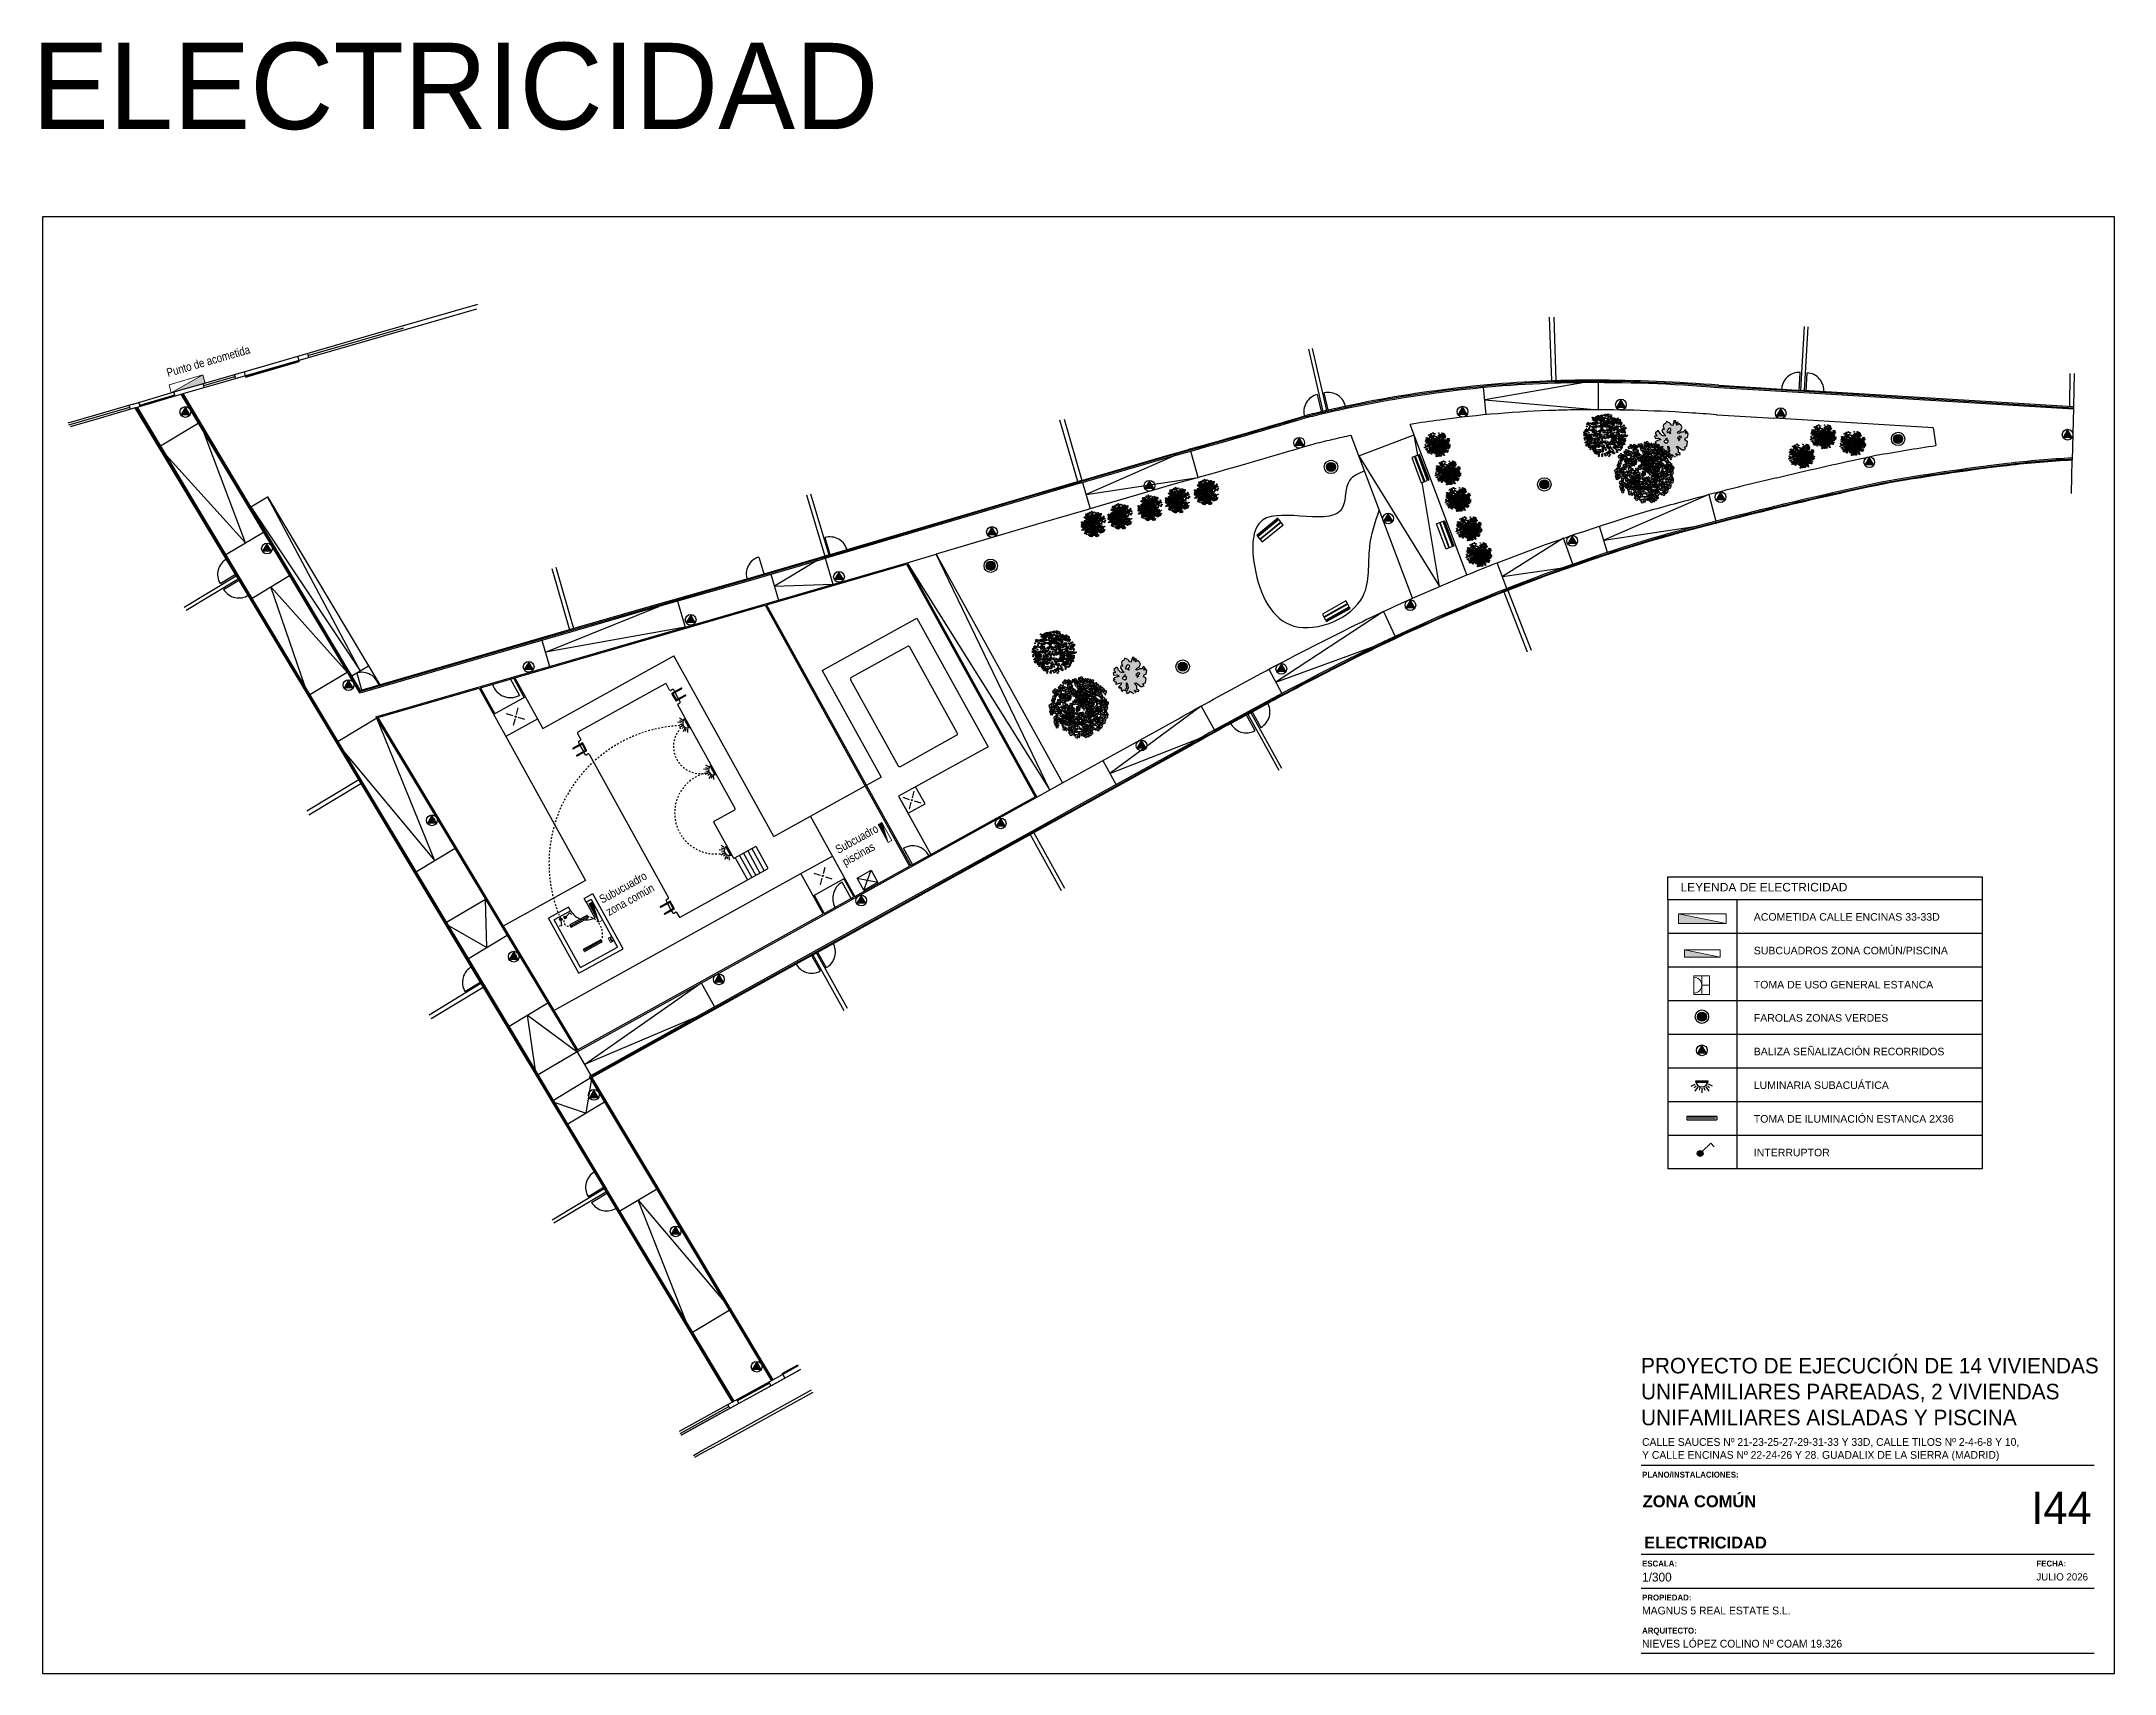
# Model space of a CAD drawing. Header units: millimetres. Extents: x 441156 to 441876, y 4514765 to 4515211.
# Drawn here: x 441613.7 to 441736.3, y 4514765 to 4514861.5 of the extents above; entities that cross this region are included whole.
import ezdxf

# ---------------------------------------------------------------- set-up
doc = ezdxf.new("R2010")
doc.units = ezdxf.units.MM
for name, pattern in [('CONTINUA', [0]), ('CYPE_RAYAPUNTO', [0.4125, 0.2025, -0.105, 0, -0.105]), ('HIDDEN', [0.375, 0.25, -0.125])]:
    doc.linetypes.add(name, pattern=pattern)
doc.layers.add('01_cartela', color=6, linetype='Continuous', plot=False)
for name, color, linetype in [('01_eléctrico', 170, 'Continuous'), ('01_piscinas', 254, 'Continuous'), ('01_texto cartela', 5, 'Continuous'), ('01_textos', 7, 'Continuous'), ('CALEFAC_NOTAS', 7, 'Continuous'), ('CIRCUITOS SUELO RADIANTE', 1, 'Continuous'), ('INGIN ELECTRICIDAD ALUMBRADO', 120, 'HIDDEN'), ('VENTILACIÓN NOTAS', 7, 'Continuous')]:
    doc.layers.add(name, color=color, linetype=linetype)
doc.layers.add('G-ANNO-TEXT', color=7, linetype='Continuous', lineweight=9)
doc.layers.add('INGIN ELECTRICIDAD FUERZA', color=38, linetype='Continuous', lineweight=5)
doc.styles.add('Arial Narrow', font='ARIALN.TTF', dxfattribs={"height": 0.25})
doc.styles.add('Century Gothic', font='', dxfattribs={"height": 2})
doc.styles.add('Century Gothic_3', font='', dxfattribs={"height": 4.5})
doc.styles.add('Century Gothic_6', font='', dxfattribs={"height": 11})
doc.styles.add('Estilo1', font='swissel.ttf')
doc.styles.add('NIEVES3', font='swisseb.ttf')
doc.styles.get('Century Gothic').set_extended_font_data('Century Gothic')
doc.styles.get('Century Gothic_3').set_extended_font_data('Century Gothic')
doc.styles.get('Century Gothic_6').set_extended_font_data('Century Gothic')

msp = doc.modelspace()

# ---------------------------------------------------------------- texts
at = {"layer": '01_texto cartela', "color": 1}
for s, insert, char_height, width, attachment_point, style in [('ELECTRICIDAD', (441663.18835792, 4514861.39695732, 0.00000212), 5.1047965506, 160.2563996468, 3, 'Century Gothic_6'), ('\\pt9.3093;ZONA COMÚN', (441708.3881109, 4514774.79644927), 0.6982120715, 28.0363206757, 7, 'NIEVES3'), ('I44', (441734.94041367, 4514775.72491176), 1.914298706, 4.1994133875, 3, 'Century Gothic_6')]:
    msp.add_mtext(s, dxfattribs=dict(at, insert=insert, char_height=char_height, width=width, attachment_point=attachment_point, style=style))
at = {"layer": '01_texto cartela', "color": 5}
for s, insert, char_height, width, attachment_point, style in [('\\PPROYECTO DE EJECUCIÓN DE 14 VIVIENDAS UNIFAMILIARES PAREADAS, 2 VIVIENDAS UNIFAMILIARES AISLADAS Y PISCINA', (441708.29343002, 4514785.1702398), 0.92, 27.2886793155, 1, 'Century Gothic_3'), ('CALLE SAUCES Nº 21-23-25-27-29-31-33 Y 33D, CALLE TILOS Nº 2-4-6-8 Y 10, \\PY CALLE ENCINAS Nº 22-24-26 Y 28. GUADALIX DE LA SIERRA (MADRID)', (441708.35260557, 4514778.88984133), 0.4582016719, 36.9872425052, 1, 'Century Gothic'), ('{\\fCentury Gothic|b1|i0|c0|p34;PLANO/INSTALACIONES: }', (441708.35260557, 4514776.90196559), 0.3480543103, 8.4685844724, 1, 'Century Gothic'), ('ELECTRICIDAD', (441708.47527507, 4514772.35424384), 0.6982120715, 28.0363206757, 7, 'NIEVES3'), ('{\\fCentury Gothic|b1|i0|c0|p34;ESCALA: }', (441708.35260557, 4514771.64751929), 0.3480543103, 8.4685844724, 1, 'Century Gothic'), ('{\\fCentury Gothic|b1|i0|c0|p34;FECHA: }', (441731.67607524, 4514771.64751929), 0.3480543103, 8.4685844724, 1, 'Century Gothic'), ('1/300', (441708.35260557, 4514770.93298955), 0.523659054, 8.4685844724, 1, 'Century Gothic'), ('JULIO 2026', (441731.67607524, 4514770.9000827), 0.427654894, 14.0175073736, 1, 'Century Gothic'), ('{\\fCentury Gothic|b1|i0|c0|p34;PROPIEDAD:}', (441708.35260557, 4514769.63677904), 0.3480543103, 3.3483694784, 1, 'Century Gothic'), ('MAGNUS 5 REAL ESTATE S.L.', (441708.35260557, 4514768.92224929), 0.4582016719, 19.5292320962, 1, 'Century Gothic'), ('{\\fCentury Gothic|b1|i0|c0|p34;ARQUITECTO:}', (441708.35260557, 4514767.68043794), 0.3480543103, 3.3483694784, 1, 'Century Gothic'), ('NIEVES LÓPEZ COLINO Nº COAM 19.326', (441708.35260557, 4514766.96590819), 0.4582016719, 14.6061238613, 1, 'Century Gothic')]:
    msp.add_mtext(s, dxfattribs=dict(at, insert=insert, char_height=char_height, width=width, attachment_point=attachment_point, style=style))
at = {"layer": '01_textos', "color": 1, "style": 'Estilo1'}
msp.add_text('LEYENDA DE ELECTRICIDAD ', height=0.5067185945, dxfattribs=at).set_placement((441710.62739218, 4514811.21293631, 0.00000053))
at = {"layer": '01_textos', "color": 5, "style": 'Estilo1'}
for s, p in [('ACOMETIDA CALLE ENCINAS 33-33D', (441714.96107127, 4514809.48661125, 0.00000053)), ('SUBCUADROS ZONA COMÚN/PISCINA', (441714.96107127, 4514807.49644125, 0.00000053)), ('TOMA DE USO GENERAL ESTANCA', (441714.96107127, 4514805.48068929, 0.00000053)), ('FAROLAS ZONAS VERDES', (441714.96107127, 4514803.51610125, 0.00000053)), ('BALIZA SEÑALIZACIÓN RECORRIDOS', (441714.96107127, 4514801.52593127, 0.00000053)), ('LUMINARIA SUBACUÁTICA', (441714.96107127, 4514799.53576127, 0.00000053)), ('TOMA DE ILUMINACIÓN ESTANCA 2X36', (441714.96107127, 4514797.54559127, 0.00000053)), ('INTERRUPTOR', (441714.96107127, 4514795.55542129, 0.00000053))]:
    msp.add_text(s, height=0.445583754, dxfattribs=at).set_placement(p)
at = {"layer": 'G-ANNO-TEXT', "color": 178, "true_color": 0x000926, "char_height": 0.5, "attachment_point": 1, "style": 'Arial Narrow'}
for s, insert, width, rotation in [('Punto de acometida', (441621.02938723, 4514842.11331142, -0.00000025), 7.8442075245, 16.0217469662), ('Subcuadro\\Ppiscinas', (441660.57363443, 4514813.86913008, 0.00000324), 4.641770625, 29), ('Subucuadro \\Pzona común', (441646.60553922, 4514810.92225614, 0.00000131), 4.641770625, 29)]:
    msp.add_mtext(s, dxfattribs=dict(at, insert=insert, width=width, rotation=rotation))

# ---------------------------------------------------------------- hatches: boundary and pattern name
at = {"layer": '01_eléctrico'}
h = msp.add_hatch(color=256, dxfattribs=at)
h.dxf.hatch_style = 1
h.paths.add_polyline_path([(441622.43763023, 4514839.42178272), (441622.19087116, 4514839.84918196), (441621.94411209, 4514839.42178272)])
h = msp.add_hatch(color=256, dxfattribs=at)
h.dxf.hatch_style = 1
h.paths.add_polyline_path([(441697.9839049, 4514839.44074574), (441697.73714583, 4514839.86814499), (441697.49038677, 4514839.44074575)])
h = msp.add_hatch(color=256, dxfattribs=at)
h.dxf.hatch_style = 1
h.paths.add_polyline_path([(441707.35165716, 4514839.85881166), (441707.1048981, 4514840.2862109), (441706.85813903, 4514839.85881166)])
h = msp.add_hatch(color=256, dxfattribs=at)
h.dxf.hatch_style = 1
h.paths.add_polyline_path([(441716.79981917, 4514839.34650363), (441716.55306011, 4514839.77390287), (441716.30630104, 4514839.34650363)])
h = msp.add_hatch(color=256, dxfattribs=at)
h.dxf.hatch_style = 1
h.paths.add_polyline_path([(441733.77096037, 4514838.08244754), (441733.52420131, 4514838.50984678), (441733.27744224, 4514838.08244755)])
h = msp.add_hatch(color=256, dxfattribs=at)
h.dxf.hatch_style = 1
h.paths.add_polyline_path([(441688.32170588, 4514837.60227253), (441688.07494682, 4514838.02967177), (441687.82818775, 4514837.60227253)])
h = msp.add_hatch(color=256, dxfattribs=at)
h.dxf.hatch_style = 1
edge = h.paths.add_edge_path()
edge.add_arc((441723.49583055, 4514837.9705394), 0.26712452, 0, 360)
h = msp.add_hatch(color=256, dxfattribs=at)
h.dxf.hatch_style = 1
edge = h.paths.add_edge_path()
edge.add_arc((441689.95539777, 4514836.31547936), 0.26712452, 0, 360)
h = msp.add_hatch(color=256, dxfattribs=at)
h.dxf.hatch_style = 1
h.paths.add_polyline_path([(441722.03929003, 4514836.45160846), (441721.79253096, 4514836.8790077), (441721.5457719, 4514836.45160846)])
h = msp.add_hatch(color=256, dxfattribs=at)
h.dxf.hatch_style = 1
h.paths.add_polyline_path([(441679.46047839, 4514835.05817736), (441679.21371933, 4514835.48557661), (441678.96696026, 4514835.05817737)])
h = msp.add_hatch(color=256, dxfattribs=at)
h.dxf.hatch_style = 1
edge = h.paths.add_edge_path()
edge.add_arc((441702.57133287, 4514835.28371602), 0.26712452, 0, 360)
h = msp.add_hatch(color=256, dxfattribs=at)
h.dxf.hatch_style = 1
h.paths.add_polyline_path([(441713.24121208, 4514834.39055964), (441712.99445302, 4514834.81795888), (441712.74769395, 4514834.39055964)])
h = msp.add_hatch(color=256, dxfattribs=at)
h.dxf.hatch_style = 1
h.paths.add_polyline_path([(441670.14954349, 4514832.32760863), (441669.90278443, 4514832.75500787), (441669.65602536, 4514832.32760863)])
h = msp.add_hatch(color=256, dxfattribs=at)
h.dxf.hatch_style = 1
h.paths.add_polyline_path([(441693.5818929, 4514833.12418015), (441693.33513384, 4514833.55157939), (441693.08837477, 4514833.12418015)])
h = msp.add_hatch(color=256, dxfattribs=at)
h.dxf.hatch_style = 1
h.paths.add_polyline_path([(441627.26646582, 4514831.34755179), (441627.01970675, 4514831.77495103), (441626.77294769, 4514831.34755179)])
h = msp.add_hatch(color=256, dxfattribs=at)
h.dxf.hatch_style = 1
h.paths.add_polyline_path([(441704.47154624, 4514831.8005275), (441704.22478718, 4514832.22792674), (441703.97802811, 4514831.8005275)])
h = msp.add_hatch(color=256, dxfattribs=at)
h.dxf.hatch_style = 1
h.paths.add_polyline_path([(441661.09909043, 4514829.67101693), (441660.85233137, 4514830.09841617), (441660.6055723, 4514829.67101693)])
h = msp.add_hatch(color=256, dxfattribs=at)
h.dxf.hatch_style = 1
edge = h.paths.add_edge_path()
edge.add_arc((441669.82724458, 4514830.46881669), 0.26712452, 0, 360)
h = msp.add_hatch(color=256, dxfattribs=at)
h.dxf.hatch_style = 1
h.paths.add_polyline_path([(441652.32707023, 4514827.12809952), (441652.08031116, 4514827.55549876), (441651.8335521, 4514827.12809953)])
h = msp.add_hatch(color=256, dxfattribs=at)
h.dxf.hatch_style = 1
h.paths.add_polyline_path([(441694.89607603, 4514828.00228366), (441694.64931696, 4514828.4296829), (441694.4025579, 4514828.00228366)])
h = msp.add_hatch(color=256, dxfattribs=at)
h.dxf.hatch_style = 1
h.paths.add_polyline_path([(441642.74634863, 4514824.350748), (441642.49958957, 4514824.77814724), (441642.2528305, 4514824.350748)])
h = msp.add_hatch(color=256, dxfattribs=at)
h.dxf.hatch_style = 1
edge = h.paths.add_edge_path()
edge.add_arc((441681.18158689, 4514824.50751383), 0.26712452, 0, 360)
h = msp.add_hatch(color=256, dxfattribs=at)
h.dxf.hatch_style = 1
h.paths.add_polyline_path([(441687.26447182, 4514824.23799946), (441687.01771276, 4514824.6653987), (441686.77095369, 4514824.23799946)])
h = msp.add_hatch(color=256, dxfattribs=at)
h.dxf.hatch_style = 1
h.paths.add_polyline_path([(441632.09450101, 4514823.27466102), (441631.84774195, 4514823.70206026), (441631.60098288, 4514823.27466102)])
h = msp.add_hatch(color=256, dxfattribs=at)
h.dxf.hatch_style = 1
h.paths.add_polyline_path([(441678.99263275, 4514819.70608983), (441678.74587368, 4514820.13348907), (441678.49911462, 4514819.70608983)])
h = msp.add_hatch(color=256, dxfattribs=at)
h.dxf.hatch_style = 1
h.paths.add_polyline_path([(441637.02044673, 4514815.27811213), (441636.77368767, 4514815.70551137), (441636.5269286, 4514815.27811213)])
h = msp.add_hatch(color=256, dxfattribs=at)
h.dxf.hatch_style = 1
h.paths.add_polyline_path([(441670.66331591, 4514815.0970243), (441670.41655684, 4514815.52442354), (441670.16979778, 4514815.09702431)])
h = msp.add_hatch(color=256, dxfattribs=at)
h.dxf.hatch_style = 1
h.paths.add_polyline_path([(441662.41526501, 4514810.53394026), (441662.16850595, 4514810.9613395), (441661.92174688, 4514810.53394026)])
h = msp.add_hatch(color=256, dxfattribs=at)
h.dxf.hatch_style = 1
edge = h.paths.add_edge_path()
edge.add_arc((441644.40139001, 4514809.56534429), 0.07526195, 231.2153931775, 591.2153931775)
h = msp.add_hatch(color=256, dxfattribs=at)
h.dxf.hatch_style = 1
edge = h.paths.add_edge_path()
edge.add_arc((441644.66115891, 4514809.67987847), 0.07526195, 0, 360)
h = msp.add_hatch(color=256, dxfattribs=at)
h.dxf.hatch_style = 1
h.paths.add_polyline_path([(441641.86062625, 4514807.21640429), (441641.61386719, 4514807.64380353), (441641.36710812, 4514807.21640429)])
h = msp.add_hatch(color=256, dxfattribs=at)
h.dxf.hatch_style = 1
h.paths.add_polyline_path([(441653.99813005, 4514805.87306085), (441653.75137099, 4514806.30046009), (441653.50461192, 4514805.87306086)])
h = msp.add_hatch(color=256, dxfattribs=at)
h.dxf.hatch_style = 1
edge = h.paths.add_edge_path()
edge.add_arc((441711.89114708, 4514803.80953546), 0.26712452, 0, 360)
h = msp.add_hatch(color=256, dxfattribs=at)
h.dxf.hatch_style = 1
h.paths.add_polyline_path([(441712.13790614, 4514801.67689905), (441711.89114708, 4514802.10429829), (441711.64438801, 4514801.67689905)])
h = msp.add_hatch(color=256, dxfattribs=at)
h.dxf.hatch_style = 1
h.paths.add_polyline_path([(441646.60307331, 4514799.04008618), (441646.35631425, 4514799.46748542), (441646.10955518, 4514799.04008618)])
h = msp.add_hatch(color=256, dxfattribs=at)
h.dxf.hatch_style = 1
edge = h.paths.add_edge_path()
edge.add_arc((441711.79081364, 4514795.71610663), 0.17202732, 0, 360)
h = msp.add_hatch(color=256, dxfattribs=at)
h.dxf.hatch_style = 1
h.paths.add_polyline_path([(441651.43687178, 4514790.97187509), (441651.19011272, 4514791.39927434), (441650.94335365, 4514790.9718751)])
h = msp.add_hatch(color=256, dxfattribs=at)
h.dxf.hatch_style = 1
h.paths.add_polyline_path([(441656.23138526, 4514782.96923554), (441655.9846262, 4514783.39663478), (441655.73786713, 4514782.96923554)])
at = {"layer": '01_piscinas'}
h = msp.add_hatch(dxfattribs=at)
h.set_pattern_fill('DOTS', color=256, scale=0.0396, style=0)
h.set_pattern_definition([(0, (438297.026282, 4512663.495563), (0.014597253, 0.029194506), [0, -0.029194506])])
h.paths.add_polyline_path([(441710.46647313, 4514838.29461612), (441710.45740764, 4514838.33770344), (441710.51187147, 4514838.41228812), (441710.62767295, 4514838.46427445), (441710.72162551, 4514838.64555622), (441710.66658388, 4514838.75757789), (441710.55217436, 4514838.87337203), (441710.41882001, 4514838.78840658), (441710.39542455, 4514838.81208518), (441710.40412867, 4514838.89350174), (441710.50795122, 4514838.91813036), (441710.42300135, 4514838.95905719), (441710.35684235, 4514838.93009755), (441710.32195821, 4514838.86960834), (441710.29769122, 4514838.93922014), (441710.31786893, 4514838.96954264), (441710.34865353, 4514838.99482316), (441710.33745858, 4514839.0513285), (441710.2394267, 4514839.03767141), (441710.18407626, 4514838.87375805), (441710.1688026, 4514838.76507841), (441710.08838547, 4514838.78446158), (441710.02667649, 4514838.86387343), (441709.97529094, 4514838.93271315), (441709.87623267, 4514838.95970029), (441709.79384577, 4514838.99790936), (441709.73768567, 4514838.87999034), (441709.61099867, 4514838.82763472), (441709.59594659, 4514838.7244241), (441709.61420132, 4514838.63837174), (441709.65573258, 4514838.5286374), (441709.55879895, 4514838.54208762), (441709.52434318, 4514838.42472717), (441709.63978393, 4514838.2684077), (441709.74709291, 4514838.1767561), (441709.66917174, 4514838.12578887), (441709.53348626, 4514838.18415321), (441709.43727955, 4514838.28152424), (441709.3305378, 4514838.45168876), (441709.27652225, 4514838.45561361), (441709.14704075, 4514838.33281634), (441709.14982016, 4514838.2679961), (441709.2124058, 4514838.21022255), (441709.22015629, 4514838.13467779), (441709.13454651, 4514838.15931646), (441709.09468647, 4514838.10943286), (441709.13856395, 4514837.99163063), (441709.32636703, 4514838.01591887), (441709.45554486, 4514837.9303526), (441709.29075597, 4514837.87150886), (441709.17867758, 4514837.84397322), (441709.1269983, 4514837.77213979), (441709.19068218, 4514837.74147354), (441709.0942388, 4514837.69811366), (441709.17508913, 4514837.62197814), (441709.28262482, 4514837.60336705), (441709.26238009, 4514837.50541192), (441709.23678815, 4514837.4748759), (441709.30375679, 4514837.45784119), (441709.49872743, 4514837.52561954), (441709.5889418, 4514837.54718874), (441709.54354345, 4514837.42951674), (441709.41033885, 4514837.28226879), (441709.48834275, 4514837.20332087), (441709.50529758, 4514837.22007296), (441709.48300035, 4514837.27085887), (441709.54565301, 4514837.28071795), (441709.57292613, 4514837.21932641), (441709.57935681, 4514837.11120533), (441709.6469754, 4514837.0427684), (441709.67322725, 4514837.08959258), (441709.66394018, 4514837.12721088), (441709.7842074, 4514837.09002091), (441709.82477445, 4514837.08844453), (441709.84239433, 4514837.18905628), (441709.91506097, 4514837.24521786), (441709.89086581, 4514837.3825812), (441709.88099581, 4514837.53923436), (441709.95286851, 4514837.4438425), (441709.98531437, 4514837.24181469), (441709.86702268, 4514836.9949406), (441709.90796105, 4514836.93655073), (441710.01381043, 4514836.94229569), (441710.06711896, 4514836.98983082), (441710.1044112, 4514837.04231328), (441710.17859932, 4514837.00113943), (441710.30514747, 4514836.91811089), (441710.39601179, 4514836.88827787), (441710.45516292, 4514836.87915528), (441710.45107365, 4514836.97908958), (441710.35252072, 4514837.08452849), (441710.3484263, 4514837.1168913), (441710.44682949, 4514837.07373489), (441710.55298831, 4514837.02260522), (441710.61630087, 4514837.04875247), (441710.61052015, 4514837.10547132), (441710.4997667, 4514837.17808351), (441710.50524313, 4514837.24581078), (441710.49941048, 4514837.37015888), (441710.36182707, 4514837.51510064), (441710.45488305, 4514837.53936334), (441710.73033846, 4514837.32258148), (441710.83372268, 4514837.33639095), (441710.92978478, 4514837.36887393), (441710.86129466, 4514837.48324407), (441710.91897624, 4514837.50382766), (441711.00990757, 4514837.54162727), (441711.04208927, 4514837.80225975), (441711.01847705, 4514837.82058822), (441710.88410657, 4514837.91140999), (441710.92403362, 4514838.02892622), (441711.04978208, 4514838.05958241), (441711.08239697, 4514838.26346254), (441710.9782182, 4514838.43090931), (441710.96060827, 4514838.39798794), (441710.96162954, 4514838.28977223), (441710.91549852, 4514838.35341759), (441710.95116152, 4514838.43019836), (441710.93962605, 4514838.48123129), (441710.89239679, 4514838.51776935), (441710.84077939, 4514838.44599706), (441710.80824147, 4514838.37743995), (441710.67270573, 4514838.37352177), (441710.56494333, 4514838.31909235)])
h.paths.add_polyline_path([(441710.05259516, 4514838.30756919), (441710.02737911, 4514838.28656751), (441709.964339, 4514838.34957253), (441709.91390691, 4514838.38737555), (441709.87608285, 4514838.3453722), (441709.82565075, 4514838.38317521), (441709.87608285, 4514838.50078459), (441709.91390691, 4514838.56378962), (441709.94752831, 4514838.60579297), (441710.04418981, 4514838.58479129), (441710.0610005, 4514838.54278794), (441710.08201388, 4514838.50498493), (441710.00636574, 4514838.4293789), (441710.01897377, 4514838.39577622)], flags=16)
h.paths.add_polyline_path([(441710.44344385, 4514838.01774607), (441710.57792942, 4514838.13955578), (441710.6787936, 4514838.12275445), (441710.6619829, 4514838.05554909), (441710.56952408, 4514838.01774607), (441710.59474012, 4514837.93793971), (441710.52329466, 4514837.86653401), (441710.51909198, 4514837.93793971)], flags=16)
h.paths.add_polyline_path([(441709.83825878, 4514838.01354574), (441709.81304273, 4514837.9127377), (441709.83825878, 4514837.85393301), (441709.90550156, 4514837.89173602), (441709.89709621, 4514837.82453066), (441709.88448819, 4514837.78672765), (441709.78362401, 4514837.71952229), (441709.67855716, 4514837.77832698), (441709.64073309, 4514837.82453066), (441709.69536786, 4514837.88753569), (441709.76261064, 4514837.92953904), (441709.76261064, 4514837.98834373)], flags=16)
h = msp.add_hatch(dxfattribs=at)
h.set_pattern_fill('DOTS', color=256, scale=0.0396, style=0)
h.set_pattern_definition([(0, (438264.99656, 4512649.501485), (0.014597253, 0.029194506), [0, -0.029194506])])
h.paths.add_polyline_path([(441678.43675145, 4514824.30053834), (441678.42768596, 4514824.34362566), (441678.48214979, 4514824.41821035), (441678.59795128, 4514824.47019667), (441678.69190383, 4514824.65147844), (441678.6368622, 4514824.76350011), (441678.52245268, 4514824.87929425), (441678.38909833, 4514824.79432881), (441678.36570287, 4514824.81800741), (441678.374407, 4514824.89942397), (441678.47822955, 4514824.92405258), (441678.39327967, 4514824.96497941), (441678.32712068, 4514824.93601978), (441678.29223653, 4514824.87553056), (441678.26796954, 4514824.94514237), (441678.28814726, 4514824.97546486), (441678.31893185, 4514825.00074539), (441678.3077369, 4514825.05725072), (441678.20970503, 4514825.04359364), (441678.15435458, 4514824.87968027), (441678.13908092, 4514824.77100063), (441678.05866379, 4514824.79038381), (441677.99695482, 4514824.86979565), (441677.94556927, 4514824.93863538), (441677.84651099, 4514824.96562251), (441677.76412409, 4514825.00383158), (441677.70796399, 4514824.88591256), (441677.58127699, 4514824.83355694), (441677.56622491, 4514824.73034632), (441677.58447965, 4514824.64429396), (441677.6260109, 4514824.53455962), (441677.52907727, 4514824.54800985), (441677.49462151, 4514824.43064939), (441677.61006225, 4514824.27432993), (441677.71737123, 4514824.18267832), (441677.63945006, 4514824.1317111), (441677.50376459, 4514824.19007543), (441677.40755788, 4514824.28744646), (441677.30081612, 4514824.45761098), (441677.24680058, 4514824.46153583), (441677.11731907, 4514824.33873857), (441677.12009849, 4514824.27391833), (441677.18268412, 4514824.21614477), (441677.19043462, 4514824.14060001), (441677.10482483, 4514824.16523868), (441677.06496479, 4514824.11535509), (441677.10884227, 4514823.99755286), (441677.29664536, 4514824.0218411), (441677.42582318, 4514823.93627482), (441677.26103429, 4514823.87743108), (441677.1489559, 4514823.84989544), (441677.09727662, 4514823.77806201), (441677.1609605, 4514823.74739577), (441677.06451713, 4514823.70403589), (441677.14536745, 4514823.62790036), (441677.25290315, 4514823.60928927), (441677.23265842, 4514823.51133414), (441677.20706647, 4514823.48079812), (441677.27403512, 4514823.46376342), (441677.46900576, 4514823.53154177), (441677.55922012, 4514823.55311097), (441677.51382178, 4514823.43543896), (441677.38061717, 4514823.28819101), (441677.45862107, 4514823.20924309), (441677.4755759, 4514823.22599518), (441677.45327868, 4514823.27678109), (441677.51593133, 4514823.28664017), (441677.54320445, 4514823.22524864), (441677.54963513, 4514823.11712756), (441677.61725372, 4514823.04869062), (441677.64350557, 4514823.09551481), (441677.63421851, 4514823.1331331), (441677.75448572, 4514823.09594314), (441677.79505278, 4514823.09436675), (441677.81267265, 4514823.19497851), (441677.88533929, 4514823.25114009), (441677.86114413, 4514823.38850342), (441677.85127413, 4514823.54515658), (441677.92314684, 4514823.44976472), (441677.9555927, 4514823.24773692), (441677.837301, 4514823.00086282), (441677.87823937, 4514822.94247295), (441677.98408875, 4514822.94821791), (441678.03739728, 4514822.99575304), (441678.07468952, 4514823.04823551), (441678.14887764, 4514823.00706166), (441678.2754258, 4514822.92403311), (441678.36629011, 4514822.89420009), (441678.42544125, 4514822.8850775), (441678.42135197, 4514822.9850118), (441678.32279904, 4514823.09045072), (441678.31870463, 4514823.12281352), (441678.41710782, 4514823.07965711), (441678.52326663, 4514823.02852745), (441678.58657919, 4514823.05467469), (441678.58079847, 4514823.11139354), (441678.47004503, 4514823.18400573), (441678.47552145, 4514823.251733), (441678.4696888, 4514823.37608111), (441678.33210539, 4514823.52102286), (441678.42516137, 4514823.54528556), (441678.70061678, 4514823.32850371), (441678.804001, 4514823.34231318), (441678.9000631, 4514823.37479615), (441678.83157298, 4514823.48916629), (441678.88925456, 4514823.50974988), (441678.98018589, 4514823.54754949), (441679.01236759, 4514823.80818197), (441678.98875537, 4514823.82651045), (441678.85438489, 4514823.91733222), (441678.89431194, 4514824.03484845), (441679.0200604, 4514824.06550464), (441679.0526753, 4514824.26938477), (441678.94849652, 4514824.43683153), (441678.9308866, 4514824.40391016), (441678.93190787, 4514824.29569445), (441678.88577685, 4514824.35933982), (441678.92143984, 4514824.43612058), (441678.90990437, 4514824.48715351), (441678.86267511, 4514824.52369157), (441678.81105771, 4514824.45191928), (441678.77851979, 4514824.38336217), (441678.64298406, 4514824.379444), (441678.53522165, 4514824.32501457)])
h.paths.add_polyline_path([(441678.02287348, 4514824.31349141), (441677.99765743, 4514824.29248973), (441677.93461732, 4514824.35549476), (441677.88418524, 4514824.39329778), (441677.84636117, 4514824.35129442), (441677.79592908, 4514824.38909744), (441677.84636117, 4514824.50670682), (441677.88418524, 4514824.56971184), (441677.91780663, 4514824.61171519), (441678.01446813, 4514824.59071351), (441678.03127883, 4514824.54871017), (441678.0522922, 4514824.51090715), (441677.97664407, 4514824.43530112), (441677.98925209, 4514824.40169844)], flags=16)
h.paths.add_polyline_path([(441678.41372217, 4514824.0236683), (441678.54820775, 4514824.14547801), (441678.64907193, 4514824.12867667), (441678.63226123, 4514824.06147131), (441678.5398024, 4514824.0236683), (441678.56501845, 4514823.94386193), (441678.49357299, 4514823.87245624), (441678.48937031, 4514823.94386193)], flags=16)
h.paths.add_polyline_path([(441677.8085371, 4514824.01946796), (441677.78332106, 4514823.91865992), (441677.8085371, 4514823.85985523), (441677.87577988, 4514823.89765825), (441677.86737454, 4514823.83045288), (441677.85476652, 4514823.79264987), (441677.75390233, 4514823.72544451), (441677.64883548, 4514823.78424921), (441677.61101141, 4514823.83045288), (441677.66564618, 4514823.89345791), (441677.73288896, 4514823.93546126), (441677.73288896, 4514823.99426595)], flags=16)
at = {"layer": 'INGIN ELECTRICIDAD ALUMBRADO', "linetype": 'CONTINUA', "lineweight": 13}
h = msp.add_hatch(color=202, dxfattribs=at)
h.dxf.hatch_style = 1
h.paths.add_polyline_path([(441636.91694336, 4514815.341909), (441636.79356383, 4514815.55560862), (441636.6701843, 4514815.341909)])
h = msp.add_hatch(color=202, dxfattribs=at)
h.dxf.hatch_style = 1
h.paths.add_polyline_path([(441641.75937475, 4514807.27645049), (441641.63599522, 4514807.49015011), (441641.51261569, 4514807.27645049)])
at = {"layer": 'INGIN ELECTRICIDAD FUERZA'}
h = msp.add_hatch(color=256, dxfattribs=at)
h.dxf.hatch_style = 1
h.paths.add_polyline_path([(441621.36134174, 4514840.70545894), (441623.218221, 4514841.7588797), (441623.35622598, 4514841.27830231)])
for points in [[(441663.38061621, 4514815.29986283), (441663.16119879, 4514815.17835325), (441663.75524564, 4514814.10564588)], [(441646.27662651, 4514810.59720268), (441646.0572091, 4514810.47569309), (441646.65125594, 4514809.40298573)], [(441710.50211353, 4514809.90012886), (441710.50211353, 4514809.32224919), (441713.32730305, 4514809.32224919)], [(441710.85526222, 4514807.76548894), (441710.85526222, 4514807.33207919), (441712.97415436, 4514807.33207919)]]:
    msp.add_hatch(color=256, dxfattribs=at).paths.add_polyline_path(points)

# ---------------------------------------------------------------- linework, layer by layer
at = {"layer": '01_cartela', "color": 3}
msp.add_lwpolyline([(441613.74657037, 4514851.1105368), (441613.74657037, 4514764.97044075), (441736.29852261, 4514764.97044075), (441736.29852261, 4514851.1105368)], close=True, dxfattribs=at)
at = {"layer": '01_eléctrico'}
for p, q in [((441651.42002736, 4514821.32756863, 0.00000131), (441651.55473171, 4514821.28865833, 0.00000131)), ((441651.42180915, 4514821.48626455, 0.00000131), (441651.59854253, 4514821.37108757, 0.00000131)), ((441651.69848235, 4514821.3942445, 0.00000131), (441651.97682471, 4514820.88915926, 0.00000131)), ((441651.75188308, 4514821.43435824, 0.00000131), (441652.03925927, 4514820.91288002, 0.00000131)), ((441651.54620874, 4514821.19824725, 0.00000131), (441651.30696909, 4514821.22754987, 0.00000131)), ((441651.59324674, 4514821.00701419, 0.00000131), (441651.39842975, 4514820.89965445, 0.00000131)), ((441651.56480959, 4514821.1022122, 0.00000131), (441651.43947905, 4514821.07428778, 0.00000131)), ((441651.65854017, 4514820.93212694, 0.00000131), (441651.56799236, 4514820.84108512, 0.00000131)), ((441651.72979489, 4514820.86510838, 0.00000131), (441651.62678797, 4514820.64720054, 0.00000131)), ((441651.7717308, 4514820.68936101, 0.00000131), (441651.81078207, 4514820.82402456, 0.00000131)), ((441651.90684657, 4514820.60610659, 0.00000131), (441651.9038688, 4514820.81703681, 0.00000131)), ((441653.08249945, 4514818.4223915, 0.00000131), (441652.8432598, 4514818.45169412, 0.00000131)), ((441653.12953746, 4514818.23115844, 0.00000131), (441652.93472047, 4514818.1237987, 0.00000131)), ((441652.95631807, 4514818.55171288, 0.00000131), (441653.09102242, 4514818.51280258, 0.00000131)), ((441652.95809986, 4514818.7104088, 0.00000131), (441653.13483324, 4514818.59523182, 0.00000131)), ((441653.1011003, 4514818.32635645, 0.00000131), (441652.97576976, 4514818.29843203, 0.00000131)), ((441653.19483089, 4514818.15627119, 0.00000131), (441653.10428307, 4514818.06522937, 0.00000131)), ((441653.26608561, 4514818.08925263, 0.00000131), (441653.16307869, 4514817.87134479, 0.00000131)), ((441653.23477306, 4514818.61838875, 0.00000131), (441653.51311542, 4514818.11330351, 0.00000131)), ((441653.28817379, 4514818.65850249, 0.00000131), (441653.57554999, 4514818.13702427, 0.00000131)), ((441653.30802151, 4514817.91350526, 0.00000131), (441653.34707278, 4514818.04816881, 0.00000131)), ((441653.44313728, 4514817.83025084, 0.00000131), (441653.44015952, 4514818.04118106, 0.00000131)), ((441654.00645554, 4514813.65525349, 0.00000131), (441653.76721588, 4514813.68455611, 0.00000131)), ((441654.05349354, 4514813.46402044, 0.00000131), (441653.85867655, 4514813.3566607, 0.00000131)), ((441653.88027416, 4514813.78457488, 0.00000131), (441654.0149785, 4514813.74566457, 0.00000131)), ((441653.88205594, 4514813.9432708, 0.00000131), (441654.05878933, 4514813.82809382, 0.00000131)), ((441654.02505639, 4514813.55921845, 0.00000131), (441653.89972584, 4514813.53129402, 0.00000131)), ((441654.11878697, 4514813.38913318, 0.00000131), (441654.02823916, 4514813.29809137, 0.00000131)), ((441654.19004169, 4514813.32211463, 0.00000131), (441654.08703477, 4514813.10420678, 0.00000131)), ((441654.15872915, 4514813.85125074, 0.00000131), (441654.4370715, 4514813.3461655, 0.00000131)), ((441654.21212987, 4514813.89136448, 0.00000131), (441654.49950607, 4514813.36988627, 0.00000131)), ((441654.23197759, 4514813.14636725, 0.00000131), (441654.27102887, 4514813.2810308, 0.00000131)), ((441654.36709336, 4514813.06311283, 0.00000131), (441654.3641156, 4514813.27404306, 0.00000131)), ((441644.93671655, 4514809.21968135, 0.00000131), (441644.99445783, 4514809.11530782, 0.00000131)), ((441645.94035339, 4514809.79188193, 0.00000131), (441644.94252209, 4514809.23986403, 0.00000131)), ((441645.95007228, 4514809.71212912, 0.00000131), (441645.00492162, 4514809.18925509, 0.00000131)), ((441645.01464051, 4514809.10950228, 0.00000131), (441646.01247181, 4514809.66152018, 0.00000131)), ((441646.01827735, 4514809.68170286, 0.00000131), (441645.96053607, 4514809.78607639, 0.00000131)), ((441645.74410827, 4514807.79225694, 0.00000131), (441646.74146162, 4514808.3451379, 0.00000131)), ((441646.7512495, 4514808.26539354, 0.00000131), (441645.80655156, 4514807.741702, 0.00000131)), ((441646.8136928, 4514808.2148386, 0.00000131), (441645.81633945, 4514807.66195763, 0.00000131)), ((441646.76164932, 4514808.33934983, 0.00000131), (441646.81948087, 4514808.2350263, 0.00000131)), ((441645.79615175, 4514807.66774571, 0.00000131), (441645.73832019, 4514807.77206924, 0.00000131)), ((441711.26304872, 4514799.69149377, 0.00000053), (441711.49576535, 4514799.81548926, 0.00000053)), ((441711.43570933, 4514799.59380093, 0.00000053), (441711.55957511, 4514799.71779642, 0.00000053)), ((441711.65341251, 4514799.65392018, 0.00000053), (441711.47699817, 4514799.40968617, 0.00000053)), ((441711.51900977, 4514800.0215335, 0.00000053), (441712.26328439, 4514800.0215335, 0.00000053)), ((441711.53070813, 4514799.93887111, 0.00000053), (441712.25158603, 4514799.93887111, 0.00000053)), ((441711.76977083, 4514799.61634533, 0.00000053), (441711.72472899, 4514799.46229021, 0.00000053)), ((441711.89114708, 4514799.59004395, 0.00000053), (441711.89114708, 4514799.31199333, 0.00000053)), ((441712.01252333, 4514799.61634533, 0.00000053), (441712.05756517, 4514799.46229021, 0.00000053)), ((441712.12888165, 4514799.65392019, 0.00000053), (441712.30529599, 4514799.40968617, 0.00000053)), ((441712.34658483, 4514799.59380093, 0.00000053), (441712.22271905, 4514799.71779642, 0.00000053)), ((441712.51924544, 4514799.69149377, 0.00000053), (441712.28652881, 4514799.81548926, 0.00000053)), ((441711.01658598, 4514797.72154496, 0.00000053), (441711.01658599, 4514797.90046602, 0.00000053)), ((441711.03886098, 4514797.92274102, 0.00000053), (441712.74938134, 4514797.92274102, 0.00000053)), ((441712.74938134, 4514797.69926996, 0.00000053), (441711.03886098, 4514797.69926996, 0.00000053)), ((441712.70422776, 4514797.81100549, 0.00000053), (441711.08401457, 4514797.81100549, 0.00000053)), ((441712.77165634, 4514797.90046602, 0.00000053), (441712.77165634, 4514797.72154496, 0.00000053))]:
    msp.add_line(p, q, dxfattribs=at)
for points, elevation in [([(441622.43763023, 4514839.42178272), (441622.19087116, 4514839.84918196), (441621.94411209, 4514839.42178272)], 0.00000053), ([(441697.9839049, 4514839.44074574), (441697.73714583, 4514839.86814499), (441697.49038677, 4514839.44074575)], 0.00000168), ([(441707.35165716, 4514839.85881166), (441707.1048981, 4514840.2862109), (441706.85813903, 4514839.85881166)], 0.00000168), ([(441716.79981917, 4514839.34650363), (441716.55306011, 4514839.77390287), (441716.30630104, 4514839.34650363)], 0.00000168), ([(441733.77096037, 4514838.08244754), (441733.52420131, 4514838.50984678), (441733.27744224, 4514838.08244755)], 0.00000053), ([(441688.32170588, 4514837.60227253), (441688.07494682, 4514838.02967177), (441687.82818775, 4514837.60227253)], 0.00000168), ([(441722.03929003, 4514836.45160846), (441721.79253096, 4514836.8790077), (441721.5457719, 4514836.45160846)], 0.00000131), ([(441679.46047839, 4514835.05817736), (441679.21371933, 4514835.48557661), (441678.96696026, 4514835.05817737)], 0.00000168), ([(441713.24121208, 4514834.39055964), (441712.99445302, 4514834.81795888), (441712.74769395, 4514834.39055964)], 0.00000053), ([(441670.14954349, 4514832.32760863), (441669.90278443, 4514832.75500787), (441669.65602536, 4514832.32760863)], 0.00000168), ([(441693.5818929, 4514833.12418015), (441693.33513384, 4514833.55157939), (441693.08837477, 4514833.12418015)], 0.00000074), ([(441627.26646582, 4514831.34755179), (441627.01970675, 4514831.77495103), (441626.77294769, 4514831.34755179)], 0.00000053), ([(441704.47154624, 4514831.8005275), (441704.22478718, 4514832.22792674), (441703.97802811, 4514831.8005275)], 0.00000131), ([(441661.09909043, 4514829.67101693), (441660.85233137, 4514830.09841617), (441660.6055723, 4514829.67101693)], 0.00000149), ([(441652.32707023, 4514827.12809952), (441652.08031116, 4514827.55549876), (441651.8335521, 4514827.12809953)], 0.00000103), ([(441694.89607603, 4514828.00228366), (441694.64931696, 4514828.4296829), (441694.4025579, 4514828.00228366)], 0.00000131), ([(441642.74634863, 4514824.350748), (441642.49958957, 4514824.77814724), (441642.2528305, 4514824.350748)], 0.00000053), ([(441687.26447182, 4514824.23799946), (441687.01771276, 4514824.6653987), (441686.77095369, 4514824.23799946)], 0.00000131), ([(441632.09450101, 4514823.27466102), (441631.84774195, 4514823.70206026), (441631.60098288, 4514823.27466102)], 0.00000053), ([(441678.99263275, 4514819.70608983), (441678.74587368, 4514820.13348907), (441678.49911462, 4514819.70608983)], 0.00000131), ([(441637.02044673, 4514815.27811213), (441636.77368767, 4514815.70551137), (441636.5269286, 4514815.27811213)], 0.00000053), ([(441670.66331591, 4514815.0970243), (441670.41655684, 4514815.52442354), (441670.16979778, 4514815.09702431)], 0.00000131), ([(441662.41526501, 4514810.53394026), (441662.16850595, 4514810.9613395), (441661.92174688, 4514810.53394026)], 0.00000131), ([(441641.86062625, 4514807.21640429), (441641.61386719, 4514807.64380353), (441641.36710812, 4514807.21640429)], 0.00000053), ([(441653.99813005, 4514805.87306085), (441653.75137099, 4514806.30046009), (441653.50461192, 4514805.87306086)], 0.00000131), ([(441712.13790614, 4514801.67689905), (441711.89114708, 4514802.10429829), (441711.64438801, 4514801.67689905)], 0.00000053), ([(441646.60307331, 4514799.04008618), (441646.35631425, 4514799.46748542), (441646.10955518, 4514799.04008618)], 0.00000053), ([(441651.43687178, 4514790.97187509), (441651.19011272, 4514791.39927434), (441650.94335365, 4514790.9718751)], 0.00000053), ([(441656.23138526, 4514782.96923554), (441655.9846262, 4514783.39663478), (441655.73786713, 4514782.96923554)], 0.00000053)]:
    msp.add_lwpolyline(points, close=True, dxfattribs=dict(at, elevation=elevation))
for points in [[(441644.40953836, 4514809.49052473), (441644.44300089, 4514809.18326575), (441644.31131847, 4514809.16892467)], [(441644.71437715, 4514809.73309671), (441644.9329267, 4514809.95164626), (441645.0265908, 4514809.85798217)], [(441711.91245532, 4514795.83774831), (441712.41199717, 4514796.33729016), (441712.62608654, 4514796.12320079)]]:
    msp.add_lwpolyline(points, dxfattribs=at)
for centre, radius in [((441622.19087116, 4514839.56424914, 0.00000053), 0.31727935), ((441697.73714583, 4514839.58321216, 0.00000168), 0.31727935), ((441707.1048981, 4514840.00127808, 0.00000168), 0.31727935), ((441716.55306011, 4514839.48897004, 0.00000168), 0.31727935), ((441733.52420131, 4514838.22491396, 0.00000053), 0.31727935), ((441688.07494682, 4514837.74473894, 0.00000168), 0.31727935), ((441723.49583055, 4514837.9705394, 0.00000131), 0.39659919), ((441723.49583055, 4514837.9705394, 0.00000131), 0.26712452), ((441689.95539777, 4514836.31547936, 0.00000053), 0.39659919), ((441689.95539777, 4514836.31547936, 0.00000053), 0.26712452), ((441721.79253096, 4514836.59407487, 0.00000131), 0.31727935), ((441679.21371933, 4514835.20064378, 0.00000168), 0.31727935), ((441702.57133287, 4514835.28371602, 0.00000053), 0.39659919), ((441702.57133287, 4514835.28371602, 0.00000053), 0.26712452), ((441712.99445302, 4514834.53302606, 0.00000053), 0.31727935), ((441693.33513384, 4514833.26664656, 0.00000074), 0.31727935), ((441669.90278443, 4514832.47007504, 0.00000168), 0.31727935), ((441627.01970675, 4514831.49001821, 0.00000053), 0.31727935), ((441704.22478718, 4514831.94299391, 0.00000131), 0.31727935), ((441660.85233137, 4514829.81348335, 0.00000149), 0.31727935), ((441669.82724458, 4514830.46881669, 0.00000053), 0.39659919), ((441669.82724458, 4514830.46881669, 0.00000053), 0.26712452), ((441652.08031116, 4514827.27056594, 0.00000103), 0.31727935), ((441694.64931696, 4514828.14475008, 0.00000131), 0.31727935), ((441642.49958957, 4514824.49321441, 0.00000053), 0.31727935), ((441681.18158689, 4514824.50751383, 0.00000053), 0.39659919), ((441681.18158689, 4514824.50751383, 0.00000053), 0.26712452), ((441687.01771276, 4514824.38046587, 0.00000131), 0.31727935), ((441631.84774194, 4514823.41712744, 0.00000053), 0.31727935), ((441678.74587368, 4514819.84855624, 0.00000131), 0.31727935), ((441636.77368766, 4514815.42057854, 0.00000053), 0.31727935), ((441670.41655684, 4514815.23949072, 0.00000131), 0.31727935), ((441662.16850594, 4514810.67640667, 0.00000131), 0.31727935), ((441644.40139001, 4514809.56534429, 0.00000053), 0.07526195), ((441644.66115891, 4514809.67987847, 0.00000053), 0.07526195), ((441641.61386719, 4514807.3588707, 0.00000053), 0.31727935), ((441653.75137099, 4514806.01552727, 0.00000131), 0.31727935), ((441711.89114708, 4514803.80953546, 0.00000053), 0.39659919), ((441711.89114708, 4514803.80953546, 0.00000053), 0.26712452), ((441711.89114708, 4514801.81936546, 0.00000053), 0.31727935), ((441646.35631425, 4514799.18255259, 0.00000053), 0.31727935), ((441711.79081364, 4514795.71610663, 0.00000053), 0.17202732), ((441651.19011272, 4514791.11434151, 0.00000053), 0.31727935), ((441655.9846262, 4514783.11170196, 0.00000053), 0.31727935)]:
    msp.add_circle(centre, radius, dxfattribs=at)
for centre, radius, start, end in [((441651.90293208, 4514821.17767558, 0.00000131), 0.29782846, 121.246595813, 296.4699617985), ((441651.90293208, 4514821.17767558, 0.00000131), 0.29782846, 120.4753626744, 121.246595813), ((441651.90293208, 4514821.17767558, 0.00000131), 0.29782846, 296.4699617985, 297.2411948941), ((441653.4392228, 4514818.40181983, 0.00000131), 0.29782846, 121.246595813, 296.4699617985), ((441653.4392228, 4514818.40181983, 0.00000131), 0.29782846, 120.4753626744, 121.246595813), ((441653.4392228, 4514818.40181983, 0.00000131), 0.29782846, 296.4699617985, 297.2411948941), ((441654.36317888, 4514813.63468182, 0.00000131), 0.29782846, 121.246595813, 296.4699617985), ((441654.36317888, 4514813.63468182, 0.00000131), 0.29782846, 120.4753626744, 121.246595813), ((441654.36317888, 4514813.63468182, 0.00000131), 0.29782846, 296.4699617985, 297.2411948941), ((441644.94971066, 4514809.22686992, 0.00000131), 0.01485, 118.9521433555, 208.9521433341), ((441645.00745194, 4514809.12249639, 0.00000131), 0.01485, 208.9521433341, 298.9521433555), ((441645.94754196, 4514809.77888782, 0.00000131), 0.01485, 28.9521433341, 118.9521433555), ((441646.00528324, 4514809.67451429, 0.00000131), 0.01485, 298.9521433555, 28.9521433341), ((441646.74866143, 4514808.33215002, 0.00000131), 0.01485, 29.0017126394, 119.001712641), ((441646.80649299, 4514808.22782648, 0.00000131), 0.01485, 299.001712641, 29.0017126394), ((441645.75130808, 4514807.77926905, 0.00000131), 0.01485, 119.001712641, 209.0017126394), ((441645.80913964, 4514807.67494552, 0.00000131), 0.01485, 209.0017126394, 299.001712641), ((441711.89114708, 4514800.03203928, 0.00000053), 0.37228557, 181.617083929, 182.3883170611), ((441711.89114708, 4514800.03203928, 0.00000053), 0.37228557, 182.3883170611, 357.6116830457), ((441711.89114708, 4514800.03203928, 0.00000053), 0.37228557, 357.6116830457, 358.3829161457), ((441711.03886098, 4514797.90046602, 0.00000053), 0.022275, 89.9999999733, 179.9999999644), ((441711.03886098, 4514797.72154495, 0.00000053), 0.022275, 179.9999999644, 269.9999999733), ((441712.74938134, 4514797.90046602, 0.00000053), 0.022275, 359.9999999644, 89.9999999733), ((441712.74938134, 4514797.72154496, 0.00000053), 0.022275, 269.9999999733, 359.9999999644)]:
    msp.add_arc(centre, radius, start, end, dxfattribs=at)
at = {"layer": '01_eléctrico', "linetype": 'CYPE_RAYAPUNTO', "ltscale": 0.5}
for centre, radius, start, end in [((441651.85691112, 4514812.87829924, 0.00000131), 8.15845975, 91.5088409515, 203.9585743368), ((441652.67766764, 4514819.79401262, 0.00000131), 1.61549331, 129.8686147783, 288.0558449621), ((441653.56045964, 4514815.85901979, 0.00000131), 2.4292897, 99.0490802885, 282.8887984854), ((441644.87185957, 4514809.46176611, 0.00000053), 0.30326188, 134.0097861262, 287.4567704735), ((441645.82142125, 4514808.69567754, 0.00000131), 1.05171453, 337.1448104624, 80.8090455645)]:
    msp.add_arc(centre, radius, start, end, dxfattribs=at)
at = {"layer": '01_piscinas'}
for p, q in [((441633.03490347, 4514844.08064281, 0.00000053), (441639.49061732, 4514845.94424937, 0.00000053)), ((441633.10441819, 4514843.84050174, 0.00000053), (441639.43985882, 4514845.66938836, 0.00000053)), ((441703.00639539, 4514841.41383636, 0.00000053), (441702.88411839, 4514845.17620556, 0.00000053)), ((441703.13419302, 4514845.17797059, 0.00000053), (441703.25626346, 4514841.42195707, 0.00000053)), ((441627.08190347, 4514842.3526428, 0.00000053), (441633.03490347, 4514844.08064281, 0.00000053)), ((441627.15124976, 4514842.11245283, 0.00000053), (441633.10441819, 4514843.84050174, 0.00000053)), ((441629.4455378, 4514842.90858427, 74.47325447), (441635.10574909, 4514844.54834112, 0.00000053)), ((441623.11890347, 4514841.2146428, 0.00000053), (441627.08190347, 4514842.3526428, 0.00000053)), ((441625.74129581, 4514841.67927284, 75.68889634), (441628.91104851, 4514842.59724443, 74.47325501)), ((441625.75520447, 4514841.6312463, 75.68889634), (441628.92495717, 4514842.54921788, 74.47325501)), ((441628.83447666, 4514842.86136892, 148.94650949), (441628.90416842, 4514842.62127922, 0.00000053)), ((441628.91104851, 4514842.59724443, 74.47325501), (441628.92495717, 4514842.54921788, 74.47325501)), ((441629.41069192, 4514843.02862912, 148.94650842), (441629.48038368, 4514842.78853942, 0.00000053)), ((441621.92625929, 4514840.8651241, 0.00000053), (441623.11890347, 4514841.2146428, 0.00000053)), ((441622.05542127, 4514840.64915411, 0.00000053), (441627.15124976, 4514842.11245283, 0.00000053)), ((441623.31016827, 4514841.01018071, 0.00000053), (441623.23985981, 4514841.25009052, 0.00000053)), ((441623.27510484, 4514841.12982578, -9.80022034), (441625.12300668, 4514841.65729071, 71.91419546)), ((441625.08749302, 4514841.77963609, 152.33282947), (441625.15876923, 4514841.53408791, 0.00000053)), ((441625.66418962, 4514841.94523809, 151.30411693), (441625.73498449, 4514841.70134811, 0.00000053)), ((441625.74129581, 4514841.67927284, 75.65205873), (441625.75520447, 4514841.6312463, 75.65205873)), ((441698.97620512, 4514841.09777928, 0.00000055), (441698.97156343, 4514841.146888, 0.00000053)), ((441699.13623715, 4514839.40465307, 0.00000125), (441698.98326256, 4514841.02311207, 0.00000058)), ((441705.77460709, 4514839.69378446, 0.00000125), (441705.77993765, 4514841.44377634, 0.00000053)), ((441712.90096759, 4514841.14470532, 0.00000053), (441717.85266199, 4514840.843176, 0.00000053)), ((441717.65020229, 4514840.80631575, 0.00000053), (441717.71339068, 4514841.90359605, 0.00000053)), ((441718.04947628, 4514840.78200229, 0.00000053), (441718.11274048, 4514841.88059894, 0.00000053)), ((441733.65877207, 4514841.84550975, 0.00000053), (441733.63071647, 4514839.88238447, 0.00000053)), ((441733.90859201, 4514841.83112353, 0.00000053), (441733.8805246, 4514839.86717261, 0.00000053)), ((441615.29871878, 4514838.80330709, 0.00000053), (441618.90865533, 4514839.85052176, 0.00000053)), ((441619.09869362, 4514840.03647204, 0.00000053), (441616.87790347, 4514839.38564282, 0.00000053)), ((441619.23170134, 4514839.81493699, 0.00000053), (441616.94821192, 4514839.145733, 0.00000053)), ((441618.94380956, 4514839.73056685, 0.00000053), (441618.8735011, 4514839.97047667, 0.00000053)), ((441619.09869362, 4514840.03647204, 0.00000053), (441621.92625928, 4514840.86512411, 0.00000053)), ((441619.23170134, 4514839.81493699, 0.00000053), (441622.05542127, 4514840.64915411, 0.00000053)), ((441625.25173855, 4514829.78808139, 0.00000053), (441619.23170134, 4514839.814937, 0.00000053)), ((441619.5194091, 4514839.89993506, 0.00000053), (441619.44928467, 4514840.13921696, 0.00000053)), ((441619.4984609, 4514839.97160941, 0.00000053), (441621.56102593, 4514840.57851217, 0.00000053)), ((441619.51257491, 4514839.92364281, 0.00000053), (441621.57513994, 4514840.53054557, 0.00000053)), ((441621.58131473, 4514840.50908789, 0.00000053), (441621.51250912, 4514840.74386966, 0.00000053)), ((441632.55034345, 4514823.10073812, 0.00000053), (441622.05542127, 4514840.64915412, 0.00000053)), ((441689.40975102, 4514839.5317016, 0.00000053), (441689.16008241, 4514840.60356736, 0.00000053)), ((441689.79932108, 4514839.62244376, 0.00000053), (441689.54965247, 4514840.69430952, 0.00000053)), ((441694.37880161, 4514840.51335889, 0.00000055), (441694.37106757, 4514840.5621757, 0.00000053)), ((441717.92716355, 4514840.83863929, 0.00000053), (441717.85266199, 4514840.843176, 0.00000053)), ((441733.8805246, 4514839.86717261, 0.00000053), (441717.92716355, 4514840.83863929, 0.00000053)), ((441733.87971516, 4514839.81053408, 0.00000053), (441733.79819672, 4514836.71918645, 0.00000053)), ((441733.8805246, 4514839.86717261, 0.00000053), (441733.87971516, 4514839.81053408, 0.00000053)), ((441616.87790347, 4514839.38564282, 0.00000053), (441615.23761821, 4514838.90507498, 0.00000053)), ((441616.94821192, 4514839.145733, 0.00000053), (441615.37062862, 4514838.68353547, 0.00000053)), ((441620.72776927, 4514837.56921688, 0.00000053), (441622.95653748, 4514838.90214339, 0.00000053)), ((441623.02090461, 4514838.94063848, 0.00000053), (441623.06237521, 4514838.9654402, 0.00000053)), ((441674.98098726, 4514835.45311917, 0.00000053), (441673.92218723, 4514839.07377999, 0.00000053)), ((441674.16213775, 4514839.14394939, 0.00000053), (441675.22093778, 4514835.52328858, 0.00000053)), ((441697.98737654, 4514829.92970618, 0.00000015), (441694.64490464, 4514838.83373326, 0.00000132)), ((441705.06260494, 4514838.56113932, 0.00000053), (441705.05479311, 4514838.57197737, 0.00000053)), ((441705.15846644, 4514838.94010239, 0.00000053), (441705.15065461, 4514838.95094044, 0.00000053)), ((441705.28886562, 4514838.88362296, 0.00000053), (441705.28979012, 4514838.88963346, 0.00000053)), ((441705.32357198, 4514838.89098075, 0.00000053), (441705.31576014, 4514838.9018188, 0.00000053)), ((441705.65669161, 4514838.74459959, 0.00000053), (441705.61151774, 4514838.77000611, 0.00000053)), ((441705.62165605, 4514839.07536518, 0.00000053), (441705.67167035, 4514839.06618768, 0.00000053)), ((441705.6703123, 4514839.15828868, 0.00000053), (441705.6712368, 4514839.16429917, 0.00000053)), ((441705.67167035, 4514839.06618768, 0.00000053), (441705.69632756, 4514839.07139901, 0.00000053)), ((441706.16045245, 4514838.97736166, 0.00000053), (441706.09498514, 4514838.96324628, 0.00000053)), ((441706.23714676, 4514838.83561481, 0.00000053), (441706.24010517, 4514838.85484838, 0.00000053)), ((441706.71766421, 4514838.94205797, 0.00000053), (441706.73513789, 4514838.92718191, 0.00000053)), ((441706.75051034, 4514839.04887403, 0.00000053), (441706.76798402, 4514839.03399796, 0.00000053)), ((441707.13799655, 4514838.85626992, 0.00000053), (441707.15135532, 4514838.85609305, 0.00000053)), ((441707.38538715, 4514838.55361446, 0.00000053), (441707.39874592, 4514838.55343759, 0.00000053)), ((441709.55879895, 4514838.54208763, 0.00000053), (441709.52434318, 4514838.42472717, 0.00000053)), ((441709.65573258, 4514838.5286374, 0.00000053), (441709.55879895, 4514838.54208763, 0.00000053)), ((441709.61099867, 4514838.82763472, 0.00000053), (441709.59594659, 4514838.7244241, 0.00000053)), ((441709.59594659, 4514838.7244241, 0.00000053), (441709.61420132, 4514838.63837174, 0.00000053)), ((441709.73768567, 4514838.87999034, 0.00000053), (441709.61099867, 4514838.82763472, 0.00000053)), ((441709.61420132, 4514838.63837174, 0.00000053), (441709.65573258, 4514838.5286374, 0.00000053)), ((441709.79384577, 4514838.99790936, 0.00000053), (441709.73768567, 4514838.87999034, 0.00000053)), ((441709.87623267, 4514838.95970029, 0.00000053), (441709.79384577, 4514838.99790936, 0.00000053)), ((441709.87608285, 4514838.50078459, 0.00000053), (441709.82565075, 4514838.38317522, 0.00000053)), ((441709.91390691, 4514838.56378962, 0.00000053), (441709.87608285, 4514838.50078459, 0.00000053)), ((441709.97529094, 4514838.93271316, 0.00000053), (441709.87623267, 4514838.95970029, 0.00000053)), ((441709.94752831, 4514838.60579297, 0.00000053), (441709.91390691, 4514838.56378962, 0.00000053)), ((441710.04418981, 4514838.58479129, 0.00000053), (441709.94752831, 4514838.60579297, 0.00000053)), ((441710.02667649, 4514838.86387343, 0.00000053), (441709.97529094, 4514838.93271316, 0.00000053)), ((441710.00636574, 4514838.4293789, 0.00000053), (441710.08201388, 4514838.50498493, 0.00000053)), ((441710.08838547, 4514838.78446158, 0.00000053), (441710.02667649, 4514838.86387343, 0.00000053)), ((441710.0610005, 4514838.54278795, 0.00000053), (441710.04418981, 4514838.58479129, 0.00000053)), ((441710.08201388, 4514838.50498493, 0.00000053), (441710.0610005, 4514838.54278795, 0.00000053)), ((441710.1688026, 4514838.76507841, 0.00000053), (441710.08838547, 4514838.78446158, 0.00000053)), ((441710.18407626, 4514838.87375805, 0.00000053), (441710.1688026, 4514838.76507841, 0.00000053)), ((441710.2394267, 4514839.03767142, 0.00000053), (441710.18407626, 4514838.87375805, 0.00000053)), ((441710.33745858, 4514839.0513285, 0.00000053), (441710.2394267, 4514839.03767142, 0.00000053)), ((441710.29769122, 4514838.93922015, 0.00000053), (441710.31786893, 4514838.96954264, 0.00000053)), ((441710.32195821, 4514838.86960834, 0.00000053), (441710.29769122, 4514838.93922015, 0.00000053)), ((441710.31786893, 4514838.96954264, 0.00000053), (441710.34865353, 4514838.99482316, 0.00000053)), ((441710.35684235, 4514838.93009756, 0.00000053), (441710.32195821, 4514838.86960834, 0.00000053)), ((441710.34865353, 4514838.99482316, 0.00000053), (441710.33745858, 4514839.0513285, 0.00000053)), ((441710.42300135, 4514838.95905719, 0.00000053), (441710.35684235, 4514838.93009756, 0.00000053)), ((441710.39542455, 4514838.81208518, 0.00000053), (441710.40412867, 4514838.89350175, 0.00000053)), ((441710.41882001, 4514838.78840658, 0.00000053), (441710.39542455, 4514838.81208518, 0.00000053)), ((441710.40412867, 4514838.89350175, 0.00000053), (441710.50795122, 4514838.91813036, 0.00000053)), ((441710.55217436, 4514838.87337203, 0.00000053), (441710.41882001, 4514838.78840658, 0.00000053)), ((441710.50795122, 4514838.91813036, 0.00000053), (441710.42300135, 4514838.95905719, 0.00000053)), ((441710.66658388, 4514838.75757789, 0.00000053), (441710.55217436, 4514838.87337203, 0.00000053)), ((441710.62767295, 4514838.46427445, 0.00000053), (441710.72162551, 4514838.64555622, 0.00000053)), ((441710.72162551, 4514838.64555622, 0.00000053), (441710.66658388, 4514838.75757789, 0.00000053)), ((441710.89239679, 4514838.51776935, 0.00000053), (441710.84077939, 4514838.44599706, 0.00000053)), ((441710.93962605, 4514838.48123129, 0.00000053), (441710.89239679, 4514838.51776935, 0.00000053)), ((441710.95116152, 4514838.43019836, 0.00000053), (441710.93962605, 4514838.48123129, 0.00000053)), ((441712.75954489, 4514839.40042908, 0.00000053), (441712.79459982, 4514839.39794092, 0.00000053)), ((441712.79459982, 4514839.39794092, 0.00000053), (441716.14533746, 4514839.19390053, 0.00000131)), ((441719.12025899, 4514838.65031083, 0.00000053), (441719.12282628, 4514838.65142382, 0.00000053)), ((441719.13662438, 4514838.80507476, 0.00000053), (441719.13996185, 4514838.80652165, 0.00000053)), ((441719.15626351, 4514838.47299437, 0.00000053), (441719.15508671, 4514838.49681329, 0.00000053)), ((441719.18343026, 4514838.57456336, 0.00000053), (441719.18190042, 4514838.60552795, 0.00000053)), ((441719.32070755, 4514838.56907532, 0.00000053), (441719.32327484, 4514838.57018831, 0.00000053)), ((441719.39720752, 4514838.69946859, 0.00000053), (441719.40054498, 4514838.70091548, 0.00000053)), ((441725.57545589, 4514838.61966129, 0.00000131), (441725.73113012, 4514837.58702849, 0.00000102)), ((441620.61904982, 4514837.50419664, 0.00000053), (441620.66340205, 4514837.53072172, 0.00000053)), ((441681.64390509, 4514837.32921521, 0.00000055), (441681.6305892, 4514837.37700467, 0.00000053)), ((441682.10030971, 4514835.69122217, 0.00000131), (441681.66403597, 4514837.25696739, 0.00000059)), ((441694.76717771, 4514828.54905541, 0.00000013), (441691.15105936, 4514838.18205059, 0.0000014)), ((441691.60419494, 4514836.97494052, 0.00000013), (441694.88092804, 4514838.20498938, 0.00000124)), ((441695.08150005, 4514837.00323097, 0.00000125), (441694.88092804, 4514838.20498938, 0.00000124)), ((441695.79586203, 4514837.94736688, 0.00000118), (441695.73285734, 4514837.9648845, 0.00000118)), ((441695.89995855, 4514837.88161632, 0.00000118), (441695.8514934, 4514837.89509141, 0.00000118)), ((441696.08599113, 4514837.51921263, 0.00000118), (441696.10051685, 4514837.50819021, 0.00000118)), ((441696.19346631, 4514837.89933146, 0.00000118), (441696.17882625, 4514837.92524765, 0.00000118)), ((441696.22577056, 4514837.29893639, 0.00000118), (441696.25630086, 4514837.30312286, 0.00000118)), ((441696.23360342, 4514837.59887268, 0.00000118), (441696.22859862, 4514837.59513223, 0.00000118)), ((441696.22983984, 4514837.85742274, 0.00000118), (441696.23400639, 4514837.85060326, 0.00000118)), ((441696.23378764, 4514837.81242852, 0.00000118), (441696.23699267, 4514837.80718277, 0.00000118)), ((441696.25224355, 4514837.36163132, 0.00000118), (441696.2513897, 4514837.35809546, 0.00000118)), ((441696.2713736, 4514837.31880966, 0.00000118), (441696.27051975, 4514837.3152738, 0.00000118)), ((441696.30149826, 4514838.17832754, 0.00000118), (441696.30406555, 4514838.17944053, 0.00000118)), ((441696.30419391, 4514837.73070662, 0.00000118), (441696.30334006, 4514837.72717076, 0.00000118)), ((441696.3069742, 4514837.57052922, 0.00000118), (441696.30546329, 4514837.56007855, 0.00000118)), ((441696.31786365, 4514838.33309147, 0.00000118), (441696.32120112, 4514838.33453836, 0.00000118)), ((441696.32498237, 4514837.54295365, 0.00000118), (441696.32301819, 4514837.52936778, 0.00000118)), ((441696.33750278, 4514838.00101108, 0.00000118), (441696.33632598, 4514838.02483, 0.00000118)), ((441696.36466953, 4514838.10258007, 0.00000118), (441696.36313969, 4514838.13354466, 0.00000118)), ((441696.36666671, 4514837.36620716, 0.00000118), (441696.36581286, 4514837.3626713, 0.00000118)), ((441696.41483084, 4514837.47261714, 0.00000118), (441696.40982604, 4514837.46887668, 0.00000118)), ((441696.41559585, 4514837.6066164, 0.00000118), (441696.42052337, 4514837.60466924, 0.00000118)), ((441696.42649313, 4514837.76621569, 0.00000118), (441696.43596674, 4514837.77667405, 0.00000118)), ((441696.44120489, 4514837.45744514, 0.00000118), (441696.43620009, 4514837.45370469, 0.00000118)), ((441696.48561895, 4514837.85547055, 0.00000118), (441696.4871588, 4514837.85486206, 0.00000118)), ((441696.50194682, 4514838.09709203, 0.00000118), (441696.50451411, 4514838.09820502, 0.00000118)), ((441696.51520324, 4514837.79726588, 0.00000118), (441696.52341854, 4514837.80082746, 0.00000118)), ((441696.53549845, 4514837.73761213, 0.00000118), (441696.5370383, 4514837.73700365, 0.00000118)), ((441696.57844679, 4514838.2274853, 0.00000118), (441696.58178425, 4514838.22893219, 0.00000118)), ((441696.59568012, 4514837.83771132, 0.00000118), (441696.60636002, 4514837.84234136, 0.00000118)), ((441696.61275525, 4514837.30929845, 0.00000118), (441696.61596029, 4514837.3040527, 0.00000118)), ((441696.67441956, 4514837.63622118, 0.00000118), (441696.67290865, 4514837.62577051, 0.00000118)), ((441696.68678819, 4514837.28098673, 0.00000118), (441696.68999323, 4514837.27574098, 0.00000118)), ((441696.72406752, 4514837.64960774, 0.00000118), (441696.72255661, 4514837.63915707, 0.00000118)), ((441696.74402395, 4514837.4515035, 0.00000118), (441696.74722899, 4514837.44625775, 0.00000118)), ((441696.80266134, 4514837.6283532, 0.00000118), (441696.80069716, 4514837.61476733, 0.00000118)), ((441696.86720369, 4514837.64575573, 0.00000118), (441696.8652395, 4514837.63216986, 0.00000118)), ((441696.89314705, 4514837.38822021, 0.00000118), (441696.8973136, 4514837.38140074, 0.00000118)), ((441705.1385754, 4514838.13514591, 0.00000053), (441705.14012317, 4514838.158042, 0.00000053)), ((441705.24395072, 4514838.17235587, 0.00000053), (441705.24549849, 4514838.19525196, 0.00000053)), ((441705.36983233, 4514837.80159312, 0.00000053), (441705.28894694, 4514837.72804581, 0.00000053)), ((441705.61557416, 4514837.84967462, 0.00000053), (441705.59836, 4514837.84059963, 0.00000053)), ((441705.88351061, 4514838.33553991, 0.00000053), (441705.89686938, 4514838.33536303, 0.00000053)), ((441706.02934965, 4514838.37540843, 0.00000053), (441706.03089742, 4514838.39830453, 0.00000053)), ((441706.03430627, 4514837.43751523, 0.00000053), (441706.04079105, 4514837.38609425, 0.00000053)), ((441706.22790385, 4514837.86330469, 0.00000053), (441706.22009201, 4514837.87414274, 0.00000053)), ((441706.41316729, 4514838.19015142, 0.00000053), (441706.43064097, 4514838.17527536, 0.00000053)), ((441706.8187302, 4514837.72641188, 0.00000053), (441706.84636944, 4514837.78741421, 0.00000053)), ((441706.96273756, 4514837.76852096, 0.00000053), (441707.06998704, 4514837.74732657, 0.00000053)), ((441707.24761633, 4514838.45021246, 0.00000053), (441707.2609751, 4514838.45003558, 0.00000053)), ((441707.4011664, 4514837.33270996, 0.00000053), (441707.34636426, 4514837.28114511, 0.00000053)), ((441707.34636426, 4514837.28114511, 0.00000053), (441707.38103166, 4514837.22737657, 0.00000053)), ((441707.46525427, 4514837.3276905, 0.00000053), (441707.4011664, 4514837.33270996, 0.00000053)), ((441707.47941817, 4514837.30373563, 0.00000053), (441707.46525427, 4514837.3276905, 0.00000053)), ((441707.50139474, 4514837.24855921, 0.00000053), (441707.47941817, 4514837.30373563, 0.00000053)), ((441707.52015805, 4514837.25719976, 0.00000053), (441707.50139474, 4514837.24855921, 0.00000053)), ((441707.55025641, 4514837.29304863, 0.00000053), (441707.52015805, 4514837.25719976, 0.00000053)), ((441707.52403222, 4514837.50421895, 0.00000053), (441707.52671432, 4514837.45317898, 0.00000053)), ((441707.61376578, 4514837.50232972, 0.00000053), (441707.52403222, 4514837.50421895, 0.00000053)), ((441707.52671432, 4514837.45317898, 0.00000053), (441707.58836848, 4514837.37702069, 0.00000053)), ((441707.59572772, 4514837.27926541, 0.00000053), (441707.55025641, 4514837.29304863, 0.00000053)), ((441707.58836848, 4514837.37702069, 0.00000053), (441707.61899799, 4514837.40009255, 0.00000053)), ((441707.59773193, 4514837.24112565, 0.00000053), (441707.59572772, 4514837.27926541, 0.00000053)), ((441707.65845755, 4514837.62350231, 0.00000053), (441707.60365541, 4514837.57193746, 0.00000053)), ((441707.60365541, 4514837.57193746, 0.00000053), (441707.63832281, 4514837.51816892, 0.00000053)), ((441707.6906765, 4514837.49887539, 0.00000053), (441707.61376578, 4514837.50232972, 0.00000053)), ((441707.61899799, 4514837.40009255, 0.00000053), (441707.64909635, 4514837.43594142, 0.00000053)), ((441707.63832281, 4514837.51816892, 0.00000053), (441707.6906765, 4514837.49887539, 0.00000053)), ((441707.64909635, 4514837.43594142, 0.00000053), (441707.68781728, 4514837.42782574, 0.00000053)), ((441707.72254542, 4514837.61848285, 0.00000053), (441707.65845755, 4514837.62350231, 0.00000053)), ((441707.68781728, 4514837.42782574, 0.00000053), (441707.73409849, 4514837.40129954, 0.00000053)), ((441707.71458046, 4514837.60760933, 0.00000053), (441707.69138325, 4514837.56206637, 0.00000053)), ((441707.69138325, 4514837.56206637, 0.00000053), (441707.70669817, 4514837.46528428, 0.00000053)), ((441707.70669817, 4514837.46528428, 0.00000053), (441707.74476004, 4514837.46995034, 0.00000053)), ((441707.7913474, 4514837.56110643, 0.00000053), (441707.71458046, 4514837.60760933, 0.00000053)), ((441707.73670932, 4514837.59452798, 0.00000053), (441707.72254542, 4514837.61848285, 0.00000053)), ((441707.72534391, 4514837.44510685, 0.00000053), (441707.79295416, 4514837.49851726, 0.00000053)), ((441707.73409849, 4514837.40129954, 0.00000053), (441707.72534391, 4514837.44510685, 0.00000053)), ((441707.75868589, 4514837.53935156, 0.00000053), (441707.73670932, 4514837.59452798, 0.00000053)), ((441707.74476004, 4514837.46995034, 0.00000053), (441707.78875041, 4514837.48594719, 0.00000053)), ((441707.7774492, 4514837.54799211, 0.00000053), (441707.75868589, 4514837.53935156, 0.00000053)), ((441707.80754757, 4514837.58384097, 0.00000053), (441707.7774492, 4514837.54799211, 0.00000053)), ((441707.78875041, 4514837.48594719, 0.00000053), (441707.81822589, 4514837.45955834, 0.00000053)), ((441707.85622687, 4514837.51965953, 0.00000053), (441707.7913474, 4514837.56110643, 0.00000053)), ((441707.79295416, 4514837.49851726, 0.00000053), (441707.85502308, 4514837.531918, 0.00000053)), ((441707.82306846, 4514837.3988831, 0.00000053), (441707.79987125, 4514837.35334013, 0.00000053)), ((441707.79987125, 4514837.35334013, 0.00000053), (441707.81518617, 4514837.25655804, 0.00000053)), ((441707.8037151, 4514837.47083019, 0.00000053), (441707.8063972, 4514837.41979022, 0.00000053)), ((441707.89344866, 4514837.46894097, 0.00000053), (441707.8037151, 4514837.47083019, 0.00000053)), ((441707.8063972, 4514837.41979022, 0.00000053), (441707.86805136, 4514837.34363193, 0.00000053)), ((441707.85301887, 4514837.57005776, 0.00000053), (441707.80754757, 4514837.58384097, 0.00000053)), ((441707.81518617, 4514837.25655804, 0.00000053), (441707.85324803, 4514837.26122411, 0.00000053)), ((441707.89063789, 4514837.64369908, 0.00000053), (441707.81739542, 4514837.62644368, 0.00000053)), ((441707.81739542, 4514837.62644368, 0.00000053), (441707.82053401, 4514837.56254506, 0.00000053)), ((441707.81822589, 4514837.45955834, 0.00000053), (441707.84504349, 4514837.41344537, 0.00000053)), ((441707.82053401, 4514837.56254506, 0.00000053), (441707.85622687, 4514837.51965953, 0.00000053)), ((441707.8998354, 4514837.3523802, 0.00000053), (441707.82306846, 4514837.3988831, 0.00000053)), ((441707.84504349, 4514837.41344537, 0.00000053), (441707.85936545, 4514837.4557609, 0.00000053)), ((441707.85502308, 4514837.531918, 0.00000053), (441707.85301887, 4514837.57005776, 0.00000053)), ((441707.85324803, 4514837.26122411, 0.00000053), (441707.89723841, 4514837.27722095, 0.00000053)), ((441707.85936545, 4514837.4557609, 0.00000053), (441707.94462285, 4514837.46821055, 0.00000053)), ((441707.86805136, 4514837.34363193, 0.00000053), (441707.89868087, 4514837.3667038, 0.00000053)), ((441707.93814043, 4514837.59011355, 0.00000053), (441707.88333829, 4514837.5385487, 0.00000053)), ((441707.88333829, 4514837.5385487, 0.00000053), (441707.9180057, 4514837.48478016, 0.00000053)), ((441707.94362989, 4514837.60730817, 0.00000053), (441707.89063789, 4514837.64369908, 0.00000053)), ((441707.97035938, 4514837.46548663, 0.00000053), (441707.89344866, 4514837.46894097, 0.00000053)), ((441707.89723841, 4514837.27722095, 0.00000053), (441707.92671389, 4514837.25083211, 0.00000053)), ((441707.89868087, 4514837.3667038, 0.00000053), (441707.92877923, 4514837.40255266, 0.00000053)), ((441707.96471487, 4514837.31093329, 0.00000053), (441707.8998354, 4514837.3523802, 0.00000053)), ((441707.9180057, 4514837.48478016, 0.00000053), (441707.97035938, 4514837.46548663, 0.00000053)), ((441707.99912589, 4514837.43497285, 0.00000053), (441707.92588342, 4514837.41771745, 0.00000053)), ((441707.92588342, 4514837.41771745, 0.00000053), (441707.92902201, 4514837.35381883, 0.00000053)), ((441707.92671389, 4514837.25083211, 0.00000053), (441707.95353149, 4514837.20471914, 0.00000053)), ((441707.92877923, 4514837.40255266, 0.00000053), (441707.96750016, 4514837.39443699, 0.00000053)), ((441707.92902201, 4514837.35381883, 0.00000053), (441707.96471487, 4514837.31093329, 0.00000053)), ((441707.93536281, 4514837.52070822, 0.00000053), (441707.94391876, 4514837.57948069, 0.00000053)), ((441707.95593259, 4514837.5188095, 0.00000053), (441707.93536281, 4514837.52070822, 0.00000053)), ((441708.0022283, 4514837.58509409, 0.00000053), (441707.93814043, 4514837.59011355, 0.00000053)), ((441707.94391876, 4514837.57948069, 0.00000053), (441707.94362989, 4514837.60730817, 0.00000053)), ((441707.94462285, 4514837.46821055, 0.00000053), (441708.01507649, 4514837.46610198, 0.00000053)), ((441707.99992297, 4514837.53480635, 0.00000053), (441707.95593259, 4514837.5188095, 0.00000053)), ((441707.96750016, 4514837.39443699, 0.00000053), (441708.01378137, 4514837.36791078, 0.00000053)), ((441707.96785345, 4514837.24703467, 0.00000053), (441708.05311085, 4514837.25948432, 0.00000053)), ((441708.05211789, 4514837.39858193, 0.00000053), (441707.99912589, 4514837.43497285, 0.00000053)), ((441708.03241067, 4514837.50013408, 0.00000053), (441707.99992297, 4514837.53480635, 0.00000053)), ((441708.0163922, 4514837.56113922, 0.00000053), (441708.0022283, 4514837.58509409, 0.00000053)), ((441708.00502679, 4514837.41171809, 0.00000053), (441708.07263704, 4514837.4651285, 0.00000053)), ((441708.01378137, 4514837.36791078, 0.00000053), (441708.00502679, 4514837.41171809, 0.00000053)), ((441708.01507649, 4514837.46610198, 0.00000053), (441708.03241067, 4514837.50013408, 0.00000053)), ((441708.03836877, 4514837.5059628, 0.00000053), (441708.0163922, 4514837.56113922, 0.00000053)), ((441708.05713209, 4514837.51460335, 0.00000053), (441708.03836877, 4514837.5059628, 0.00000053)), ((441708.04385081, 4514837.31198199, 0.00000053), (441708.05240675, 4514837.37075446, 0.00000053)), ((441708.06442059, 4514837.31008327, 0.00000053), (441708.04385081, 4514837.31198199, 0.00000053)), ((441708.05240675, 4514837.37075446, 0.00000053), (441708.05211789, 4514837.39858193, 0.00000053)), ((441708.05311085, 4514837.25948432, 0.00000053), (441708.12356448, 4514837.25737574, 0.00000053)), ((441708.08723045, 4514837.55045222, 0.00000053), (441708.05713209, 4514837.51460335, 0.00000053)), ((441708.10841097, 4514837.32608012, 0.00000053), (441708.06442059, 4514837.31008327, 0.00000053)), ((441708.07263704, 4514837.4651285, 0.00000053), (441708.13470596, 4514837.49852924, 0.00000053)), ((441708.13270175, 4514837.536669, 0.00000053), (441708.08723045, 4514837.55045222, 0.00000053)), ((441708.12353106, 4514837.65237764, 0.00000053), (441708.10033385, 4514837.60683468, 0.00000053)), ((441708.10033385, 4514837.60683468, 0.00000053), (441708.11564878, 4514837.51005259, 0.00000053)), ((441708.14089866, 4514837.29140785, 0.00000053), (441708.10841097, 4514837.32608012, 0.00000053)), ((441708.11564878, 4514837.51005259, 0.00000053), (441708.15371064, 4514837.51471865, 0.00000053)), ((441708.200298, 4514837.60587475, 0.00000053), (441708.12353106, 4514837.65237764, 0.00000053)), ((441708.12356448, 4514837.25737574, 0.00000053), (441708.14089866, 4514837.29140785, 0.00000053)), ((441708.13470596, 4514837.49852924, 0.00000053), (441708.13270175, 4514837.536669, 0.00000053)), ((441708.17862001, 4514837.63907304, 0.00000053), (441708.14349208, 4514837.54759984, 0.00000053)), ((441708.14349208, 4514837.54759984, 0.00000053), (441708.17878765, 4514837.53260983, 0.00000053)), ((441708.15371064, 4514837.51471865, 0.00000053), (441708.19770102, 4514837.5307155, 0.00000053)), ((441708.22148087, 4514837.6669158, 0.00000053), (441708.17862001, 4514837.63907304, 0.00000053)), ((441708.17878765, 4514837.53260983, 0.00000053), (441708.22488286, 4514837.52446832, 0.00000053)), ((441708.19770102, 4514837.5307155, 0.00000053), (441708.22717649, 4514837.50432665, 0.00000053)), ((441708.26517747, 4514837.56442784, 0.00000053), (441708.200298, 4514837.60587475, 0.00000053)), ((441708.26471154, 4514837.58825964, 0.00000053), (441708.22148087, 4514837.6669158, 0.00000053)), ((441708.22488286, 4514837.52446832, 0.00000053), (441708.23721495, 4514837.48687717, 0.00000053)), ((441708.2995885, 4514837.6884674, 0.00000053), (441708.22634603, 4514837.671212, 0.00000053)), ((441708.22634603, 4514837.671212, 0.00000053), (441708.22948461, 4514837.60731337, 0.00000053)), ((441708.22717649, 4514837.50432665, 0.00000053), (441708.2539941, 4514837.45821369, 0.00000053)), ((441708.22948461, 4514837.60731337, 0.00000053), (441708.26517747, 4514837.56442784, 0.00000053)), ((441708.23721495, 4514837.48687717, 0.00000053), (441708.23738319, 4514837.43353337, 0.00000053)), ((441708.23738319, 4514837.43353337, 0.00000053), (441708.27094414, 4514837.46301871, 0.00000053)), ((441708.2539941, 4514837.45821369, 0.00000053), (441708.26831606, 4514837.50052922, 0.00000053)), ((441708.30017535, 4514837.51992584, 0.00000053), (441708.26471154, 4514837.58825964, 0.00000053)), ((441708.28843626, 4514837.42540312, 0.00000053), (441708.26523905, 4514837.37986016, 0.00000053)), ((441708.26523905, 4514837.37986016, 0.00000053), (441708.28055398, 4514837.28307807, 0.00000053)), ((441708.26831606, 4514837.50052922, 0.00000053), (441708.35357346, 4514837.51297886, 0.00000053)), ((441708.27094414, 4514837.46301871, 0.00000053), (441708.35100403, 4514837.43117172, 0.00000053)), ((441708.28055398, 4514837.28307807, 0.00000053), (441708.31861584, 4514837.28774413, 0.00000053)), ((441708.3652032, 4514837.37890022, 0.00000053), (441708.28843626, 4514837.42540312, 0.00000053)), ((441708.31993841, 4514837.63181935, 0.00000053), (441708.2907072, 4514837.57491222, 0.00000053)), ((441708.2907072, 4514837.57491222, 0.00000053), (441708.30017535, 4514837.51992584, 0.00000053)), ((441708.35258049, 4514837.65207648, 0.00000053), (441708.2995885, 4514837.6884674, 0.00000053)), ((441708.31861584, 4514837.28774413, 0.00000053), (441708.36260621, 4514837.30374098, 0.00000053)), ((441708.39199595, 4514837.61014173, 0.00000053), (441708.31993841, 4514837.63181935, 0.00000053)), ((441708.34431341, 4514837.56547654, 0.00000053), (441708.35286936, 4514837.62424901, 0.00000053)), ((441708.3648832, 4514837.56357782, 0.00000053), (441708.34431341, 4514837.56547654, 0.00000053)), ((441708.35100403, 4514837.43117172, 0.00000053), (441708.41096438, 4514837.39411882, 0.00000053)), ((441708.35286936, 4514837.62424901, 0.00000053), (441708.35258049, 4514837.65207648, 0.00000053)), ((441708.35357346, 4514837.51297886, 0.00000053), (441708.42402709, 4514837.51087029, 0.00000053)), ((441708.36260621, 4514837.30374098, 0.00000053), (441708.39208169, 4514837.27735213, 0.00000053)), ((441708.40887357, 4514837.57957467, 0.00000053), (441708.3648832, 4514837.56357782, 0.00000053)), ((441708.43008267, 4514837.33745331, 0.00000053), (441708.3652032, 4514837.37890022, 0.00000053)), ((441708.40273814, 4514837.26513419, 0.00000053), (441708.36761021, 4514837.17366099, 0.00000053)), ((441708.36923344, 4514837.48126606, 0.00000053), (441708.40602934, 4514837.52788654, 0.00000053)), ((441708.38609803, 4514837.46933683, 0.00000053), (441708.36923344, 4514837.48126606, 0.00000053)), ((441708.43219324, 4514837.46119532, 0.00000053), (441708.38609803, 4514837.46933683, 0.00000053)), ((441708.4644937, 4514837.46149287, 0.00000053), (441708.39125123, 4514837.44423747, 0.00000053)), ((441708.39125123, 4514837.44423747, 0.00000053), (441708.39438981, 4514837.38033885, 0.00000053)), ((441708.41969291, 4514837.55213027, 0.00000053), (441708.39199595, 4514837.61014173, 0.00000053)), ((441708.39208169, 4514837.27735213, 0.00000053), (441708.4188993, 4514837.23123916, 0.00000053)), ((441708.39438981, 4514837.38033885, 0.00000053), (441708.43008267, 4514837.33745331, 0.00000053)), ((441708.445599, 4514837.29297695, 0.00000053), (441708.40273814, 4514837.26513419, 0.00000053)), ((441708.40602934, 4514837.52788654, 0.00000053), (441708.41969291, 4514837.55213027, 0.00000053)), ((441708.44136127, 4514837.5449024, 0.00000053), (441708.40887357, 4514837.57957467, 0.00000053)), ((441708.41096438, 4514837.39411882, 0.00000053), (441708.44299228, 4514837.4149244, 0.00000053)), ((441708.4188993, 4514837.23123916, 0.00000053), (441708.43322126, 4514837.27355469, 0.00000053)), ((441708.42402709, 4514837.51087029, 0.00000053), (441708.44136127, 4514837.5449024, 0.00000053)), ((441708.44299228, 4514837.4149244, 0.00000053), (441708.43219324, 4514837.46119532, 0.00000053)), ((441708.43322126, 4514837.27355469, 0.00000053), (441708.51847866, 4514837.28600434, 0.00000053)), ((441708.48882967, 4514837.21432079, 0.00000053), (441708.445599, 4514837.29297695, 0.00000053)), ((441708.49381095, 4514837.54995325, 0.00000053), (441708.45868302, 4514837.45848004, 0.00000053)), ((441708.45868302, 4514837.45848004, 0.00000053), (441708.49397859, 4514837.44349003, 0.00000053)), ((441708.51748569, 4514837.42510196, 0.00000053), (441708.4644937, 4514837.46149287, 0.00000053)), ((441708.49174791, 4514837.77556563, 0.00000053), (441708.4685507, 4514837.73002266, 0.00000053)), ((441708.4685507, 4514837.73002266, 0.00000053), (441708.48386562, 4514837.63324057, 0.00000053)), ((441708.48386562, 4514837.63324057, 0.00000053), (441708.52192749, 4514837.63790664, 0.00000053)), ((441708.56851485, 4514837.72906273, 0.00000053), (441708.49174791, 4514837.77556563, 0.00000053)), ((441708.53667181, 4514837.577796, 0.00000053), (441708.49381095, 4514837.54995325, 0.00000053)), ((441708.49397859, 4514837.44349003, 0.00000053), (441708.5400738, 4514837.43534852, 0.00000053)), ((441708.50921861, 4514837.33850201, 0.00000053), (441708.51777456, 4514837.39727448, 0.00000053)), ((441708.5297884, 4514837.3366033, 0.00000053), (441708.50921861, 4514837.33850201, 0.00000053)), ((441708.54405655, 4514837.2578805, 0.00000053), (441708.51482533, 4514837.20097338, 0.00000053)), ((441708.51777456, 4514837.39727448, 0.00000053), (441708.51748569, 4514837.42510196, 0.00000053)), ((441708.51847866, 4514837.28600434, 0.00000053), (441708.58893229, 4514837.28389577, 0.00000053)), ((441708.52192749, 4514837.63790664, 0.00000053), (441708.56591786, 4514837.65390348, 0.00000053)), ((441708.56008009, 4514837.72840092, 0.00000053), (441708.52495215, 4514837.63692772, 0.00000053)), ((441708.52495215, 4514837.63692772, 0.00000053), (441708.56024773, 4514837.62193771, 0.00000053)), ((441708.57377877, 4514837.35260014, 0.00000053), (441708.5297884, 4514837.3366033, 0.00000053)), ((441708.57990248, 4514837.49913984, 0.00000053), (441708.53667181, 4514837.577796, 0.00000053)), ((441708.5400738, 4514837.43534852, 0.00000053), (441708.55240589, 4514837.39775737, 0.00000053)), ((441708.61611409, 4514837.23620288, 0.00000053), (441708.54405655, 4514837.2578805, 0.00000053)), ((441708.55240589, 4514837.39775737, 0.00000053), (441708.55257413, 4514837.34441357, 0.00000053)), ((441708.55257413, 4514837.34441357, 0.00000053), (441708.58613508, 4514837.37389891, 0.00000053)), ((441708.60294094, 4514837.75624368, 0.00000053), (441708.56008009, 4514837.72840092, 0.00000053)), ((441708.56024773, 4514837.62193771, 0.00000053), (441708.60634293, 4514837.6137962, 0.00000053)), ((441708.56591786, 4514837.65390348, 0.00000053), (441708.59539334, 4514837.62751464, 0.00000053)), ((441708.63339432, 4514837.68761582, 0.00000053), (441708.56851485, 4514837.72906273, 0.00000053)), ((441708.60626647, 4514837.31792787, 0.00000053), (441708.57377877, 4514837.35260014, 0.00000053)), ((441708.61536629, 4514837.43080604, 0.00000053), (441708.57990248, 4514837.49913984, 0.00000053)), ((441708.58613508, 4514837.37389891, 0.00000053), (441708.66619498, 4514837.34205192, 0.00000053)), ((441708.58893229, 4514837.28389577, 0.00000053), (441708.60626647, 4514837.31792787, 0.00000053)), ((441708.66780534, 4514837.81165538, 0.00000053), (441708.59456287, 4514837.79439998, 0.00000053)), ((441708.59456287, 4514837.79439998, 0.00000053), (441708.59770146, 4514837.73050136, 0.00000053)), ((441708.59539334, 4514837.62751464, 0.00000053), (441708.62221094, 4514837.58140167, 0.00000053)), ((441708.59770146, 4514837.73050136, 0.00000053), (441708.63339432, 4514837.68761582, 0.00000053)), ((441708.64617161, 4514837.67758752, 0.00000053), (441708.60294094, 4514837.75624368, 0.00000053)), ((441708.63512936, 4514837.54269955, 0.00000053), (441708.60589814, 4514837.48579243, 0.00000053)), ((441708.60589814, 4514837.48579243, 0.00000053), (441708.61536629, 4514837.43080604, 0.00000053)), ((441708.60634293, 4514837.6137962, 0.00000053), (441708.61867502, 4514837.57620505, 0.00000053)), ((441708.61867502, 4514837.57620505, 0.00000053), (441708.61884326, 4514837.52286125, 0.00000053)), ((441708.61884326, 4514837.52286125, 0.00000053), (441708.65240421, 4514837.55234659, 0.00000053)), ((441708.62221094, 4514837.58140167, 0.00000053), (441708.6365329, 4514837.6237172, 0.00000053)), ((441708.7071869, 4514837.52102193, 0.00000053), (441708.63512936, 4514837.54269955, 0.00000053)), ((441708.6365329, 4514837.6237172, 0.00000053), (441708.7217903, 4514837.63616685, 0.00000053)), ((441708.68163543, 4514837.60925371, 0.00000053), (441708.64617161, 4514837.67758752, 0.00000053)), ((441708.65240421, 4514837.55234659, 0.00000053), (441708.73246411, 4514837.5204996, 0.00000053)), ((441708.66619498, 4514837.34205192, 0.00000053), (441708.72615532, 4514837.30499903, 0.00000053)), ((441708.72079734, 4514837.77526446, 0.00000053), (441708.66780534, 4514837.81165538, 0.00000053)), ((441708.70139849, 4514837.72114723, 0.00000053), (441708.67216727, 4514837.66424011, 0.00000053)), ((441708.67216727, 4514837.66424011, 0.00000053), (441708.68163543, 4514837.60925371, 0.00000053)), ((441708.68442438, 4514837.39214626, 0.00000053), (441708.72122028, 4514837.43876674, 0.00000053)), ((441708.70128898, 4514837.38021703, 0.00000053), (441708.68442438, 4514837.39214626, 0.00000053)), ((441708.71726601, 4514837.60680868, 0.00000053), (441708.6940688, 4514837.56126571, 0.00000053)), ((441708.6940688, 4514837.56126571, 0.00000053), (441708.70938372, 4514837.46448362, 0.00000053)), ((441708.74738418, 4514837.37207552, 0.00000053), (441708.70128898, 4514837.38021703, 0.00000053)), ((441708.77345603, 4514837.69946961, 0.00000053), (441708.70139849, 4514837.72114723, 0.00000053)), ((441708.73488385, 4514837.46301048, 0.00000053), (441708.7071869, 4514837.52102193, 0.00000053)), ((441708.70938372, 4514837.46448362, 0.00000053), (441708.74744559, 4514837.46914968, 0.00000053)), ((441708.71253026, 4514837.68866452, 0.00000053), (441708.7210862, 4514837.74743699, 0.00000053)), ((441708.73310004, 4514837.6867658, 0.00000053), (441708.71253026, 4514837.68866452, 0.00000053)), ((441708.75223422, 4514837.35192962, 0.00000053), (441708.71710629, 4514837.26045641, 0.00000053)), ((441708.71710629, 4514837.26045641, 0.00000053), (441708.75240186, 4514837.24546641, 0.00000053)), ((441708.79403295, 4514837.56030578, 0.00000053), (441708.71726601, 4514837.60680868, 0.00000053)), ((441708.7210862, 4514837.74743699, 0.00000053), (441708.72079734, 4514837.77526446, 0.00000053)), ((441708.72122028, 4514837.43876674, 0.00000053), (441708.73488385, 4514837.46301048, 0.00000053)), ((441708.7217903, 4514837.63616685, 0.00000053), (441708.79224394, 4514837.63405827, 0.00000053)), ((441708.72615532, 4514837.30499903, 0.00000053), (441708.75818322, 4514837.32580461, 0.00000053)), ((441708.73246411, 4514837.5204996, 0.00000053), (441708.79242446, 4514837.48344671, 0.00000053)), ((441708.77709042, 4514837.70276265, 0.00000053), (441708.73310004, 4514837.6867658, 0.00000053)), ((441708.75818322, 4514837.32580461, 0.00000053), (441708.74738418, 4514837.37207552, 0.00000053)), ((441708.74744559, 4514837.46914968, 0.00000053), (441708.79143596, 4514837.48514653, 0.00000053)), ((441708.75069351, 4514837.57059394, 0.00000053), (441708.78748941, 4514837.61721442, 0.00000053)), ((441708.76755811, 4514837.55866471, 0.00000053), (441708.75069351, 4514837.57059394, 0.00000053)), ((441708.79509508, 4514837.37977238, 0.00000053), (441708.75223422, 4514837.35192962, 0.00000053)), ((441708.81365332, 4514837.5505232, 0.00000053), (441708.76755811, 4514837.55866471, 0.00000053)), ((441708.80115299, 4514837.64145815, 0.00000053), (441708.77345603, 4514837.69946961, 0.00000053)), ((441708.80957812, 4514837.66809038, 0.00000053), (441708.77709042, 4514837.70276265, 0.00000053)), ((441708.78748941, 4514837.61721442, 0.00000053), (441708.80115299, 4514837.64145815, 0.00000053)), ((441708.79143596, 4514837.48514653, 0.00000053), (441708.82091144, 4514837.45875769, 0.00000053)), ((441708.79224394, 4514837.63405827, 0.00000053), (441708.80957812, 4514837.66809038, 0.00000053)), ((441708.79242446, 4514837.48344671, 0.00000053), (441708.82445235, 4514837.50425228, 0.00000053)), ((441708.85891242, 4514837.51885887, 0.00000053), (441708.79403295, 4514837.56030578, 0.00000053)), ((441708.83832575, 4514837.30111622, 0.00000053), (441708.79509508, 4514837.37977238, 0.00000053)), ((441708.82445235, 4514837.50425228, 0.00000053), (441708.81365332, 4514837.5505232, 0.00000053)), ((441708.89332344, 4514837.64289843, 0.00000053), (441708.82008097, 4514837.62564303, 0.00000053)), ((441708.82008097, 4514837.62564303, 0.00000053), (441708.82321956, 4514837.5617444, 0.00000053)), ((441708.82091144, 4514837.45875769, 0.00000053), (441708.84772904, 4514837.41264472, 0.00000053)), ((441708.82321956, 4514837.5617444, 0.00000053), (441708.85891242, 4514837.51885887, 0.00000053)), ((441708.87187338, 4514837.69766821, 0.00000053), (441708.83674545, 4514837.606195, 0.00000053)), ((441708.83674545, 4514837.606195, 0.00000053), (441708.87204102, 4514837.591205, 0.00000053)), ((441708.87378956, 4514837.23278242, 0.00000053), (441708.83832575, 4514837.30111622, 0.00000053)), ((441708.84772904, 4514837.41264472, 0.00000053), (441708.862051, 4514837.45496025, 0.00000053)), ((441708.862051, 4514837.45496025, 0.00000053), (441708.9473084, 4514837.46740989, 0.00000053)), ((441708.89355263, 4514837.34467593, 0.00000053), (441708.86432141, 4514837.28776881, 0.00000053)), ((441708.86432141, 4514837.28776881, 0.00000053), (441708.87378956, 4514837.23278242, 0.00000053)), ((441708.91473424, 4514837.72551097, 0.00000053), (441708.87187338, 4514837.69766821, 0.00000053)), ((441708.87204102, 4514837.591205, 0.00000053), (441708.91813623, 4514837.58306349, 0.00000053)), ((441708.94631544, 4514837.60650751, 0.00000053), (441708.89332344, 4514837.64289843, 0.00000053)), ((441708.96561017, 4514837.32299831, 0.00000053), (441708.89355263, 4514837.34467593, 0.00000053)), ((441708.95796491, 4514837.64685481, 0.00000053), (441708.91473424, 4514837.72551097, 0.00000053)), ((441708.91813623, 4514837.58306349, 0.00000053), (441708.93046832, 4514837.54547234, 0.00000053)), ((441708.93046832, 4514837.54547234, 0.00000053), (441708.93063656, 4514837.49212853, 0.00000053)), ((441708.93063656, 4514837.49212853, 0.00000053), (441708.96419751, 4514837.52161388, 0.00000053)), ((441708.93804836, 4514837.51990757, 0.00000053), (441708.94660431, 4514837.57868004, 0.00000053)), ((441708.95861814, 4514837.51800885, 0.00000053), (441708.93804836, 4514837.51990757, 0.00000053)), ((441708.94660431, 4514837.57868004, 0.00000053), (441708.94631544, 4514837.60650751, 0.00000053)), ((441708.9473084, 4514837.46740989, 0.00000053), (441709.01776204, 4514837.46530132, 0.00000053)), ((441708.99342872, 4514837.578521, 0.00000053), (441708.95796491, 4514837.64685481, 0.00000053)), ((441709.00260852, 4514837.5340057, 0.00000053), (441708.95861814, 4514837.51800885, 0.00000053)), ((441708.96419751, 4514837.52161388, 0.00000053), (441709.0442574, 4514837.48976688, 0.00000053)), ((441708.99330712, 4514837.26498685, 0.00000053), (441708.96561017, 4514837.32299831, 0.00000053)), ((441709.00768339, 4514837.34725047, 0.00000053), (441708.97255546, 4514837.25577726, 0.00000053)), ((441708.97255546, 4514837.25577726, 0.00000053), (441709.00785103, 4514837.24078726, 0.00000053)), ((441708.97964355, 4514837.24074312, 0.00000053), (441708.99330712, 4514837.26498685, 0.00000053)), ((441709.01319178, 4514837.69041451, 0.00000053), (441708.98396057, 4514837.63350739, 0.00000053)), ((441708.98396057, 4514837.63350739, 0.00000053), (441708.99342872, 4514837.578521, 0.00000053)), ((441709.03509622, 4514837.49933343, 0.00000053), (441709.00260852, 4514837.5340057, 0.00000053)), ((441709.05054425, 4514837.37509323, 0.00000053), (441709.00768339, 4514837.34725047, 0.00000053)), ((441709.08524932, 4514837.66873689, 0.00000053), (441709.01319178, 4514837.69041451, 0.00000053)), ((441709.01776204, 4514837.46530132, 0.00000053), (441709.03509622, 4514837.49933343, 0.00000053)), ((441709.0442574, 4514837.48976688, 0.00000053), (441709.10421775, 4514837.45271399, 0.00000053)), ((441709.12606462, 4514837.5650588, 0.00000053), (441709.04990634, 4514837.50340465, 0.00000053)), ((441709.04990634, 4514837.50340465, 0.00000053), (441709.0729782, 4514837.47277514, 0.00000053)), ((441709.09377492, 4514837.29643707, 0.00000053), (441709.05054425, 4514837.37509323, 0.00000053)), ((441709.06248681, 4514837.53986123, 0.00000053), (441709.09928271, 4514837.58648171, 0.00000053)), ((441709.0793514, 4514837.527932, 0.00000053), (441709.06248681, 4514837.53986123, 0.00000053)), ((441709.0729782, 4514837.47277514, 0.00000053), (441709.10882706, 4514837.44267678, 0.00000053)), ((441709.10071139, 4514837.40395584, 0.00000053), (441709.07418519, 4514837.35767463, 0.00000053)), ((441709.07418519, 4514837.35767463, 0.00000053), (441709.11799249, 4514837.36642922, 0.00000053)), ((441709.12544661, 4514837.51979048, 0.00000053), (441709.0793514, 4514837.527932, 0.00000053)), ((441709.11294628, 4514837.61072544, 0.00000053), (441709.08524932, 4514837.66873689, 0.00000053)), ((441709.12923873, 4514837.22810326, 0.00000053), (441709.09377492, 4514837.29643707, 0.00000053)), ((441709.19068218, 4514837.74147354, 0.00000053), (441709.0942388, 4514837.69811367, 0.00000053)), ((441709.0942388, 4514837.69811367, 0.00000053), (441709.17508913, 4514837.62197814, 0.00000053)), ((441709.13454651, 4514838.15931646, 0.00000053), (441709.09468647, 4514838.10943287, 0.00000053)), ((441709.09468647, 4514838.10943287, 0.00000053), (441709.13856395, 4514837.99163063, 0.00000053)), ((441709.09928271, 4514837.58648171, 0.00000053), (441709.11294628, 4514837.61072544, 0.00000053)), ((441709.10882706, 4514837.44267678, 0.00000053), (441709.10071139, 4514837.40395584, 0.00000053)), ((441709.10421775, 4514837.45271399, 0.00000053), (441709.13624565, 4514837.47351957, 0.00000053)), ((441709.14404457, 4514837.64584904, 0.00000053), (441709.10891664, 4514837.55437584, 0.00000053)), ((441709.10891664, 4514837.55437584, 0.00000053), (441709.14421221, 4514837.53938584, 0.00000053)), ((441709.11799249, 4514837.36642922, 0.00000053), (441709.1714029, 4514837.29881897, 0.00000053)), ((441709.1490018, 4514837.33999678, 0.00000053), (441709.11977058, 4514837.28308965, 0.00000053)), ((441709.11977058, 4514837.28308965, 0.00000053), (441709.12923873, 4514837.22810326, 0.00000053)), ((441709.13624565, 4514837.47351957, 0.00000053), (441709.12544661, 4514837.51979048, 0.00000053)), ((441709.17710459, 4514837.56774091, 0.00000053), (441709.12606462, 4514837.5650588, 0.00000053)), ((441709.17867758, 4514837.84397322, 0.00000053), (441709.1269983, 4514837.77213979, 0.00000053)), ((441709.1269983, 4514837.77213979, 0.00000053), (441709.19068218, 4514837.74147354, 0.00000053)), ((441709.22015629, 4514838.13467779, 0.00000053), (441709.13454651, 4514838.15931646, 0.00000053)), ((441709.13856395, 4514837.99163063, 0.00000053), (441709.32636703, 4514838.01591888, 0.00000053)), ((441709.18690543, 4514837.6736918, 0.00000053), (441709.14404457, 4514837.64584904, 0.00000053)), ((441709.14421221, 4514837.53938584, 0.00000053), (441709.19030742, 4514837.53124432, 0.00000053)), ((441709.27652225, 4514838.45561361, 0.00000053), (441709.14704075, 4514838.33281634, 0.00000053)), ((441709.14704075, 4514838.33281634, 0.00000053), (441709.14982016, 4514838.26799611, 0.00000053)), ((441709.22105934, 4514837.31831915, 0.00000053), (441709.1490018, 4514837.33999678, 0.00000053)), ((441709.14982016, 4514838.26799611, 0.00000053), (441709.2124058, 4514838.21022255, 0.00000053)), ((441709.1714029, 4514837.29881897, 0.00000053), (441709.20480364, 4514837.23675004, 0.00000053)), ((441709.17176103, 4514837.40109662, 0.00000053), (441709.17521537, 4514837.47800734, 0.00000053)), ((441709.19105456, 4514837.45345031, 0.00000053), (441709.17176103, 4514837.40109662, 0.00000053)), ((441709.17508913, 4514837.62197814, 0.00000053), (441709.28262482, 4514837.60336705, 0.00000053)), ((441709.17521537, 4514837.47800734, 0.00000053), (441709.17710459, 4514837.56774091, 0.00000053)), ((441709.29075597, 4514837.87150886, 0.00000053), (441709.17867758, 4514837.84397322, 0.00000053)), ((441709.2301361, 4514837.59503564, 0.00000053), (441709.18690543, 4514837.6736918, 0.00000053)), ((441709.19030742, 4514837.53124432, 0.00000053), (441709.20263951, 4514837.49365317, 0.00000053)), ((441709.2448231, 4514837.48811772, 0.00000053), (441709.19105456, 4514837.45345031, 0.00000053)), ((441709.20263951, 4514837.49365317, 0.00000053), (441709.20280775, 4514837.44030937, 0.00000053)), ((441709.20280775, 4514837.44030937, 0.00000053), (441709.2363687, 4514837.46979471, 0.00000053)), ((441709.2122372, 4514837.33308723, 0.00000053), (441709.26741362, 4514837.3550638, 0.00000053)), ((441709.22087775, 4514837.31432392, 0.00000053), (441709.2122372, 4514837.33308723, 0.00000053)), ((441709.2124058, 4514838.21022255, 0.00000053), (441709.22015629, 4514838.13467779, 0.00000053)), ((441709.25672662, 4514837.28422556, 0.00000053), (441709.22087775, 4514837.31432392, 0.00000053)), ((441709.24875629, 4514837.2603077, 0.00000053), (441709.22105934, 4514837.31831915, 0.00000053)), ((441709.26559991, 4514837.52670184, 0.00000053), (441709.2301361, 4514837.59503564, 0.00000053)), ((441709.23509272, 4514837.23606397, 0.00000053), (441709.24875629, 4514837.2603077, 0.00000053)), ((441709.2363687, 4514837.46979471, 0.00000053), (441709.3164286, 4514837.43794772, 0.00000053)), ((441709.26238009, 4514837.50541192, 0.00000053), (441709.23678815, 4514837.4748759, 0.00000053)), ((441709.23678815, 4514837.4748759, 0.00000053), (441709.30375679, 4514837.4578412, 0.00000053)), ((441709.2429434, 4514837.23875425, 0.00000053), (441709.25672662, 4514837.28422556, 0.00000053)), ((441709.29638795, 4514837.43331558, 0.00000053), (441709.2448231, 4514837.48811772, 0.00000053)), ((441709.29492539, 4514837.2750996, 0.00000053), (441709.25206453, 4514837.24725684, 0.00000053)), ((441709.28536298, 4514837.63859535, 0.00000053), (441709.25613176, 4514837.58168823, 0.00000053)), ((441709.25613176, 4514837.58168823, 0.00000053), (441709.26559991, 4514837.52670184, 0.00000053)), ((441709.28262482, 4514837.60336705, 0.00000053), (441709.26238009, 4514837.50541192, 0.00000053)), ((441709.26741362, 4514837.3550638, 0.00000053), (441709.29136849, 4514837.3692277, 0.00000053)), ((441709.3305378, 4514838.45168876, 0.00000053), (441709.27652225, 4514838.45561361, 0.00000053)), ((441709.35446808, 4514837.33028332, 0.00000053), (441709.2783098, 4514837.26862917, 0.00000053)), ((441709.2783098, 4514837.26862917, 0.00000053), (441709.30138166, 4514837.23799966, 0.00000053)), ((441709.35742052, 4514837.61691773, 0.00000053), (441709.28536298, 4514837.63859535, 0.00000053)), ((441709.45554486, 4514837.9303526, 0.00000053), (441709.29075597, 4514837.87150886, 0.00000053)), ((441709.29136849, 4514837.3692277, 0.00000053), (441709.29638795, 4514837.43331558, 0.00000053)), ((441709.33815606, 4514837.19644344, 0.00000053), (441709.29492539, 4514837.2750996, 0.00000053)), ((441709.30375679, 4514837.4578412, 0.00000053), (441709.49872743, 4514837.52561954, 0.00000053)), ((441709.3164286, 4514837.43794772, 0.00000053), (441709.37638894, 4514837.40089483, 0.00000053)), ((441709.32636703, 4514838.01591888, 0.00000053), (441709.45554486, 4514837.9303526, 0.00000053)), ((441709.43727955, 4514838.28152424, 0.00000053), (441709.3305378, 4514838.45168876, 0.00000053)), ((441709.334658, 4514837.48804206, 0.00000053), (441709.3714539, 4514837.53466254, 0.00000053)), ((441709.3515226, 4514837.47611284, 0.00000053), (441709.334658, 4514837.48804206, 0.00000053)), ((441709.3976178, 4514837.46797132, 0.00000053), (441709.3515226, 4514837.47611284, 0.00000053)), ((441709.40550806, 4514837.33296543, 0.00000053), (441709.35446808, 4514837.33028332, 0.00000053)), ((441709.38511747, 4514837.55890627, 0.00000053), (441709.35742052, 4514837.61691773, 0.00000053)), ((441709.3714539, 4514837.53466254, 0.00000053), (441709.38511747, 4514837.55890627, 0.00000053)), ((441709.37638894, 4514837.40089483, 0.00000053), (441709.40841684, 4514837.4217004, 0.00000053)), ((441709.40841684, 4514837.4217004, 0.00000053), (441709.3976178, 4514837.46797132, 0.00000053)), ((441709.40361883, 4514837.24323186, 0.00000053), (441709.40550806, 4514837.33296543, 0.00000053)), ((441709.54354345, 4514837.42951674, 0.00000053), (441709.41033885, 4514837.28226879, 0.00000053)), ((441709.41033885, 4514837.28226879, 0.00000053), (441709.48834275, 4514837.20332087, 0.00000053)), ((441709.47322656, 4514837.25334224, 0.00000053), (441709.41945803, 4514837.21867483, 0.00000053)), ((441709.50108267, 4514837.45168898, 0.00000053), (441709.42492439, 4514837.39003482, 0.00000053)), ((441709.42492439, 4514837.39003482, 0.00000053), (441709.44799625, 4514837.35940531, 0.00000053)), ((441709.53348626, 4514838.18415321, 0.00000053), (441709.43727955, 4514838.28152424, 0.00000053)), ((441709.44799625, 4514837.35940531, 0.00000053), (441709.48384511, 4514837.32930695, 0.00000053)), ((441709.47572944, 4514837.29058602, 0.00000053), (441709.44920324, 4514837.24430481, 0.00000053)), ((441709.44920324, 4514837.24430481, 0.00000053), (441709.49301055, 4514837.25305939, 0.00000053)), ((441709.52479141, 4514837.1985401, 0.00000053), (441709.47322656, 4514837.25334224, 0.00000053)), ((441709.48384511, 4514837.32930695, 0.00000053), (441709.47572944, 4514837.29058602, 0.00000053)), ((441709.48300035, 4514837.27085887, 0.00000053), (441709.54565301, 4514837.28071795, 0.00000053)), ((441709.50529758, 4514837.22007296, 0.00000053), (441709.48300035, 4514837.27085887, 0.00000053)), ((441709.49301055, 4514837.25305939, 0.00000053), (441709.54642096, 4514837.18544914, 0.00000053)), ((441709.49872743, 4514837.52561954, 0.00000053), (441709.5889418, 4514837.54718874, 0.00000053)), ((441709.55212265, 4514837.45437108, 0.00000053), (441709.50108267, 4514837.45168898, 0.00000053)), ((441709.52434318, 4514838.42472717, 0.00000053), (441709.63978393, 4514838.26840771, 0.00000053)), ((441709.66917174, 4514838.12578888, 0.00000053), (441709.53348626, 4514838.18415321, 0.00000053)), ((441709.5889418, 4514837.54718874, 0.00000053), (441709.54354345, 4514837.42951674, 0.00000053)), ((441709.54565301, 4514837.28071795, 0.00000053), (441709.57292613, 4514837.21932642, 0.00000053)), ((441709.54677908, 4514837.2877268, 0.00000053), (441709.55023342, 4514837.36463752, 0.00000053)), ((441709.56607262, 4514837.34008049, 0.00000053), (441709.54677908, 4514837.2877268, 0.00000053)), ((441709.55023342, 4514837.36463752, 0.00000053), (441709.55212265, 4514837.45437108, 0.00000053)), ((441709.61984115, 4514837.37474789, 0.00000053), (441709.56607262, 4514837.34008049, 0.00000053)), ((441709.671406, 4514837.31994575, 0.00000053), (441709.61984115, 4514837.37474789, 0.00000053)), ((441709.63978393, 4514838.26840771, 0.00000053), (441709.74709291, 4514838.1767561, 0.00000053)), ((441709.69536786, 4514837.88753569, 0.00000053), (441709.64073309, 4514837.82453066, 0.00000053)), ((441709.64073309, 4514837.82453066, 0.00000053), (441709.67855716, 4514837.77832698, 0.00000053)), ((441709.64243168, 4514837.24169398, 0.00000053), (441709.66638654, 4514837.25585788, 0.00000053)), ((441709.66638654, 4514837.25585788, 0.00000053), (441709.671406, 4514837.31994575, 0.00000053)), ((441709.74709291, 4514838.1767561, 0.00000053), (441709.66917174, 4514838.12578888, 0.00000053)), ((441709.67855716, 4514837.77832698, 0.00000053), (441709.78362401, 4514837.71952229, 0.00000053)), ((441709.75573723, 4514837.26917702, 0.00000053), (441709.67957895, 4514837.20752286, 0.00000053)), ((441709.76261064, 4514837.92953904, 0.00000053), (441709.69536786, 4514837.88753569, 0.00000053)), ((441709.8067772, 4514837.27185913, 0.00000053), (441709.75573723, 4514837.26917702, 0.00000053)), ((441709.83825878, 4514838.01354574, 0.00000053), (441709.76261064, 4514837.98834373, 0.00000053)), ((441709.76261064, 4514837.98834373, 0.00000053), (441709.76261064, 4514837.92953904, 0.00000053)), ((441709.78362401, 4514837.71952229, 0.00000053), (441709.88448819, 4514837.78672765, 0.00000053)), ((441709.80488798, 4514837.18212556, 0.00000053), (441709.8067772, 4514837.27185913, 0.00000053)), ((441709.81304273, 4514837.9127377, 0.00000053), (441709.83825878, 4514838.01354574, 0.00000053)), ((441709.83825878, 4514837.85393301, 0.00000053), (441709.81304273, 4514837.9127377, 0.00000053)), ((441709.82565075, 4514838.38317522, 0.00000053), (441709.87608285, 4514838.3453722, 0.00000053)), ((441709.90550156, 4514837.89173602, 0.00000053), (441709.83825878, 4514837.85393301, 0.00000053)), ((441709.87608285, 4514838.3453722, 0.00000053), (441709.91390691, 4514838.38737555, 0.00000053)), ((441709.89086581, 4514837.3825812, 0.00000053), (441709.88099581, 4514837.53923436, 0.00000053)), ((441709.88099581, 4514837.53923436, 0.00000053), (441709.95286851, 4514837.4438425, 0.00000053)), ((441709.88448819, 4514837.78672765, 0.00000053), (441709.89709621, 4514837.82453066, 0.00000053)), ((441709.91506097, 4514837.24521786, 0.00000053), (441709.89086581, 4514837.3825812, 0.00000053)), ((441709.89709621, 4514837.82453066, 0.00000053), (441709.90550156, 4514837.89173602, 0.00000053)), ((441709.91390691, 4514838.38737555, 0.00000053), (441709.964339, 4514838.34957253, 0.00000053)), ((441709.95286851, 4514837.4438425, 0.00000053), (441709.98531437, 4514837.2418147, 0.00000053)), ((441709.964339, 4514838.34957253, 0.00000053), (441710.02737911, 4514838.28656751, 0.00000053)), ((441710.01897377, 4514838.39577622, 0.00000053), (441710.00636574, 4514838.4293789, 0.00000053)), ((441710.05259516, 4514838.30756919, 0.00000053), (441710.01897377, 4514838.39577622, 0.00000053)), ((441710.02737911, 4514838.28656751, 0.00000053), (441710.05259516, 4514838.30756919, 0.00000053)), ((441710.36182707, 4514837.51510064, 0.00000053), (441710.45488305, 4514837.53936334, 0.00000053)), ((441710.49941048, 4514837.37015888, 0.00000053), (441710.36182707, 4514837.51510064, 0.00000053)), ((441710.57792942, 4514838.13955579, 0.00000053), (441710.44344385, 4514838.01774607, 0.00000053)), ((441710.44344385, 4514838.01774607, 0.00000053), (441710.51909198, 4514837.93793971, 0.00000053)), ((441710.45488305, 4514837.53936334, 0.00000053), (441710.73033846, 4514837.32258149, 0.00000053)), ((441710.45740764, 4514838.33770344, 0.00000053), (441710.51187147, 4514838.41228812, 0.00000053)), ((441710.46647313, 4514838.29461612, 0.00000053), (441710.45740764, 4514838.33770344, 0.00000053)), ((441710.56494333, 4514838.31909235, 0.00000053), (441710.46647313, 4514838.29461612, 0.00000053)), ((441710.50524313, 4514837.24581078, 0.00000053), (441710.49941048, 4514837.37015888, 0.00000053)), ((441710.51187147, 4514838.41228812, 0.00000053), (441710.62767295, 4514838.46427445, 0.00000053)), ((441710.51909198, 4514837.93793971, 0.00000053), (441710.52329466, 4514837.86653402, 0.00000053)), ((441710.52329466, 4514837.86653402, 0.00000053), (441710.59474012, 4514837.93793971, 0.00000053)), ((441710.67270573, 4514838.37352178, 0.00000053), (441710.56494333, 4514838.31909235, 0.00000053)), ((441710.56952408, 4514838.01774607, 0.00000053), (441710.6619829, 4514838.05554909, 0.00000053)), ((441710.59474012, 4514837.93793971, 0.00000053), (441710.56952408, 4514838.01774607, 0.00000053)), ((441710.6787936, 4514838.12275445, 0.00000053), (441710.57792942, 4514838.13955579, 0.00000053)), ((441710.6619829, 4514838.05554909, 0.00000053), (441710.6787936, 4514838.12275445, 0.00000053)), ((441710.80824147, 4514838.37743995, 0.00000053), (441710.67270573, 4514838.37352178, 0.00000053)), ((441710.73033846, 4514837.32258149, 0.00000053), (441710.83372268, 4514837.33639095, 0.00000053)), ((441710.84077939, 4514838.44599706, 0.00000053), (441710.80824147, 4514838.37743995, 0.00000053)), ((441710.83372268, 4514837.33639095, 0.00000053), (441710.92978478, 4514837.36887393, 0.00000053)), ((441710.86129466, 4514837.48324407, 0.00000053), (441710.91897624, 4514837.50382766, 0.00000053)), ((441710.92978478, 4514837.36887393, 0.00000053), (441710.86129466, 4514837.48324407, 0.00000053)), ((441710.88410657, 4514837.91140999, 0.00000053), (441710.92403362, 4514838.02892622, 0.00000053)), ((441711.01847705, 4514837.82058822, 0.00000053), (441710.88410657, 4514837.91140999, 0.00000053)), ((441710.91549852, 4514838.3534176, 0.00000053), (441710.95116152, 4514838.43019836, 0.00000053)), ((441710.96162954, 4514838.28977223, 0.00000053), (441710.91549852, 4514838.3534176, 0.00000053)), ((441710.91897624, 4514837.50382766, 0.00000053), (441711.00990757, 4514837.54162727, 0.00000053)), ((441710.92403362, 4514838.02892622, 0.00000053), (441711.04978208, 4514838.05958242, 0.00000053)), ((441710.9782182, 4514838.43090931, 0.00000053), (441710.96060827, 4514838.39798794, 0.00000053)), ((441710.96060827, 4514838.39798794, 0.00000053), (441710.96162954, 4514838.28977223, 0.00000053)), ((441711.08239697, 4514838.26346254, 0.00000053), (441710.9782182, 4514838.43090931, 0.00000053)), ((441711.00990757, 4514837.54162727, 0.00000053), (441711.04208927, 4514837.80225975, 0.00000053)), ((441711.04208927, 4514837.80225975, 0.00000053), (441711.01847705, 4514837.82058822, 0.00000053)), ((441711.04978208, 4514838.05958242, 0.00000053), (441711.08239697, 4514838.26346254, 0.00000053)), ((441717.33606413, 4514837.27606482, 0.00000053), (441717.27305944, 4514837.29358244, 0.00000053)), ((441717.73366841, 4514837.2280294, 0.00000053), (441717.71902835, 4514837.25394559, 0.00000053)), ((441717.84170037, 4514837.50702548, 0.00000053), (441717.84426765, 4514837.50813847, 0.00000053)), ((441717.85806576, 4514837.66178941, 0.00000053), (441717.86140323, 4514837.66323629, 0.00000053)), ((441717.87770488, 4514837.32970902, 0.00000053), (441717.87652809, 4514837.35352794, 0.00000053)), ((441717.90487163, 4514837.43127801, 0.00000053), (441717.90334179, 4514837.4622426, 0.00000053)), ((441718.04214893, 4514837.42578996, 0.00000053), (441718.04471621, 4514837.42690296, 0.00000053)), ((441718.11864889, 4514837.55618324, 0.00000053), (441718.12198636, 4514837.55763013, 0.00000053)), ((441718.61462276, 4514838.41935018, 0.00000053), (441718.55161807, 4514838.43686779, 0.00000053)), ((441718.71871928, 4514838.35359961, 0.00000053), (441718.67025413, 4514838.3670747, 0.00000053)), ((441718.90475186, 4514837.99119592, 0.00000053), (441718.91927758, 4514837.9801735, 0.00000053)), ((441719.01222704, 4514838.37131475, 0.00000053), (441718.99758698, 4514838.39723094, 0.00000053)), ((441719.03817837, 4514837.66186626, 0.00000053), (441719.07786776, 4514837.66730868, 0.00000053)), ((441719.04453129, 4514837.77091968, 0.00000053), (441719.07506159, 4514837.77510615, 0.00000053)), ((441719.05236415, 4514838.07085598, 0.00000053), (441719.04735935, 4514838.06711552, 0.00000053)), ((441719.04860057, 4514838.32940603, 0.00000053), (441719.05276712, 4514838.32258655, 0.00000053)), ((441719.05254837, 4514838.28441181, 0.00000053), (441719.0557534, 4514838.27916606, 0.00000053)), ((441719.07100428, 4514837.83361461, 0.00000053), (441719.07015043, 4514837.83007875, 0.00000053)), ((441719.09013433, 4514837.79079296, 0.00000053), (441719.08928048, 4514837.78725709, 0.00000053)), ((441719.12295464, 4514838.20268991, 0.00000053), (441719.12210079, 4514838.19915405, 0.00000053)), ((441719.12573493, 4514838.04251251, 0.00000053), (441719.12422402, 4514838.03206184, 0.00000053)), ((441719.1437431, 4514838.01493694, 0.00000053), (441719.14177892, 4514838.00135107, 0.00000053)), ((441719.18542744, 4514837.83819045, 0.00000053), (441719.18457359, 4514837.83465459, 0.00000053)), ((441719.23359157, 4514837.94460043, 0.00000053), (441719.22858677, 4514837.94085997, 0.00000053)), ((441719.23435658, 4514838.07859969, 0.00000053), (441719.2392841, 4514838.07665253, 0.00000053)), ((441719.24525386, 4514838.23819898, 0.00000053), (441719.25472747, 4514838.24865735, 0.00000053)), ((441719.25996562, 4514837.92942843, 0.00000053), (441719.25496082, 4514837.92568798, 0.00000053)), ((441719.30437968, 4514838.32745384, 0.00000053), (441719.30591953, 4514838.32684535, 0.00000053)), ((441719.33396397, 4514838.26924918, 0.00000053), (441719.34217927, 4514838.27281075, 0.00000053)), ((441719.35425918, 4514838.20959542, 0.00000053), (441719.35579903, 4514838.20898694, 0.00000053)), ((441719.41444085, 4514838.30969461, 0.00000053), (441719.42512075, 4514838.31432465, 0.00000053)), ((441719.43151598, 4514837.78128174, 0.00000053), (441719.43472102, 4514837.77603599, 0.00000053)), ((441719.49318029, 4514838.10820447, 0.00000053), (441719.49166938, 4514838.0977538, 0.00000053)), ((441719.50554892, 4514837.75297002, 0.00000053), (441719.50875396, 4514837.74772427, 0.00000053)), ((441719.54125847, 4514837.67533694, 0.00000053), (441719.54542502, 4514837.66851747, 0.00000053)), ((441719.54282825, 4514838.12159103, 0.00000053), (441719.54131734, 4514838.11114036, 0.00000053)), ((441719.56278468, 4514837.92348679, 0.00000053), (441719.56598972, 4514837.91824104, 0.00000053)), ((441719.62142207, 4514838.10033649, 0.00000053), (441719.61945789, 4514838.08675062, 0.00000053)), ((441719.63750129, 4514837.63853171, 0.00000053), (441719.64166784, 4514837.63171223, 0.00000053)), ((441719.68596442, 4514838.11773902, 0.00000053), (441719.68400023, 4514838.10415315, 0.00000053)), ((441719.71190778, 4514837.8602035, 0.00000053), (441719.71607433, 4514837.85338403, 0.00000053)), ((441720.36423186, 4514838.01583683, 0.00000053), (441720.30122717, 4514838.03335445, 0.00000053)), ((441720.46832838, 4514837.95008627, 0.00000053), (441720.41986324, 4514837.96356136, 0.00000053)), ((441720.65436097, 4514837.58768258, 0.00000053), (441720.66888669, 4514837.57666015, 0.00000053)), ((441720.76183614, 4514837.9678014, 0.00000053), (441720.74719608, 4514837.99371759, 0.00000053)), ((441720.78778748, 4514837.25835292, 0.00000053), (441720.82747687, 4514837.26379533, 0.00000053)), ((441720.7941404, 4514837.36740633, 0.00000053), (441720.8246707, 4514837.3715928, 0.00000053)), ((441720.80197326, 4514837.66734263, 0.00000053), (441720.79696846, 4514837.66360218, 0.00000053)), ((441720.79820968, 4514837.92589268, 0.00000053), (441720.80237622, 4514837.91907321, 0.00000053)), ((441720.80215747, 4514837.88089846, 0.00000053), (441720.80536251, 4514837.87565271, 0.00000053)), ((441720.82061338, 4514837.43010127, 0.00000053), (441720.81975953, 4514837.4265654, 0.00000053)), ((441720.83974343, 4514837.38727961, 0.00000053), (441720.83888958, 4514837.38374375, 0.00000053)), ((441720.8698681, 4514838.24679748, 0.00000053), (441720.87243538, 4514838.24791048, 0.00000053)), ((441720.87256374, 4514837.79917656, 0.00000053), (441720.8717099, 4514837.7956407, 0.00000053)), ((441720.87534403, 4514837.63899916, 0.00000053), (441720.87383312, 4514837.62854849, 0.00000053)), ((441720.88623349, 4514838.40156141, 0.00000053), (441720.88957096, 4514838.4030083, 0.00000053)), ((441720.8933522, 4514837.61142359, 0.00000053), (441720.89138802, 4514837.59783772, 0.00000053)), ((441720.90587261, 4514838.06948102, 0.00000053), (441720.90469582, 4514838.09329994, 0.00000053)), ((441720.93303936, 4514838.17105001, 0.00000053), (441720.93150952, 4514838.20201461, 0.00000053)), ((441720.93503654, 4514837.4346771, 0.00000053), (441720.93418269, 4514837.43114124, 0.00000053)), ((441720.98320068, 4514837.54108708, 0.00000053), (441720.97819588, 4514837.53734663, 0.00000053)), ((441720.98396568, 4514837.67508634, 0.00000053), (441720.98889321, 4514837.67313919, 0.00000053)), ((441720.99486297, 4514837.83468563, 0.00000053), (441721.00433658, 4514837.845144, 0.00000053)), ((441721.00957472, 4514837.52591508, 0.00000053), (441721.00456992, 4514837.52217463, 0.00000053)), ((441721.05398879, 4514837.92394049, 0.00000053), (441721.05552864, 4514837.92333201, 0.00000053)), ((441721.07031666, 4514838.16556197, 0.00000053), (441721.07288394, 4514838.16667496, 0.00000053)), ((441721.08357307, 4514837.86573583, 0.00000053), (441721.09178838, 4514837.8692974, 0.00000053)), ((441721.10386829, 4514837.80608208, 0.00000053), (441721.10540814, 4514837.80547359, 0.00000053)), ((441721.14681662, 4514838.29595524, 0.00000053), (441721.15015409, 4514838.29740213, 0.00000053)), ((441721.16404995, 4514837.90618126, 0.00000053), (441721.17472985, 4514837.91081131, 0.00000053)), ((441721.18112508, 4514837.37776839, 0.00000053), (441721.18433012, 4514837.37252264, 0.00000053)), ((441721.2427894, 4514837.70469112, 0.00000053), (441721.24127848, 4514837.69424045, 0.00000053)), ((441721.25515803, 4514837.34945668, 0.00000053), (441721.25836306, 4514837.34421093, 0.00000053)), ((441721.29086757, 4514837.2718236, 0.00000053), (441721.29503412, 4514837.26500412, 0.00000053)), ((441721.29243735, 4514837.71807769, 0.00000053), (441721.29092644, 4514837.70762702, 0.00000053)), ((441721.31239379, 4514837.51997344, 0.00000053), (441721.31559882, 4514837.51472769, 0.00000053)), ((441721.37103118, 4514837.69682314, 0.00000053), (441721.36906699, 4514837.68323727, 0.00000053)), ((441721.43557352, 4514837.71422568, 0.00000053), (441721.43360934, 4514837.7006398, 0.00000053)), ((441721.46151689, 4514837.45669016, 0.00000053), (441721.46568343, 4514837.44987068, 0.00000053)), ((441675.14386543, 4514835.50075009, 0.00000053), (441680.32392473, 4514837.01556941, 0.00000053)), ((441691.60419494, 4514836.97494052, 0.00000013), (441696.37727713, 4514829.2393808, 0.00000131)), ((441695.24952331, 4514835.99649346, 0.00000126), (441695.21532104, 4514836.20142165, 0.00000125)), ((441696.21941764, 4514837.18988297, 0.00000118), (441696.25910703, 4514837.19532538, 0.00000118)), ((441696.42072592, 4514836.28278895, 0.00000097), (441696.35772123, 4514836.30030657, 0.00000097)), ((441696.52482244, 4514836.21703839, 0.00000097), (441696.47635729, 4514836.23051348, 0.00000097)), ((441696.72249774, 4514837.20335365, 0.00000118), (441696.72666429, 4514837.19653418, 0.00000118)), ((441696.8183302, 4514836.23475352, 0.00000097), (441696.80369013, 4514836.26066971, 0.00000097)), ((441696.81874056, 4514837.16654842, 0.00000118), (441696.82290711, 4514837.15972894, 0.00000118)), ((441696.85470373, 4514836.19284481, 0.00000097), (441696.85887028, 4514836.18602533, 0.00000097)), ((441696.85865152, 4514836.14785059, 0.00000097), (441696.86185656, 4514836.14260483, 0.00000097)), ((441696.92636215, 4514836.51374961, 0.00000097), (441696.92892943, 4514836.5148626, 0.00000097)), ((441696.9290578, 4514836.06612869, 0.00000097), (441696.92820395, 4514836.06259282, 0.00000097)), ((441696.94272754, 4514836.66851354, 0.00000097), (441696.94606501, 4514836.66996042, 0.00000097)), ((441696.96236666, 4514836.33643315, 0.00000097), (441696.96118987, 4514836.36025207, 0.00000097)), ((441696.98953341, 4514836.43800213, 0.00000097), (441696.98800358, 4514836.46896673, 0.00000097)), ((441697.05135702, 4514836.10163776, 0.00000097), (441697.06083063, 4514836.11209612, 0.00000097)), ((441697.11048284, 4514836.19089261, 0.00000097), (441697.11202269, 4514836.19028413, 0.00000097)), ((441697.12681071, 4514836.43251409, 0.00000097), (441697.12937799, 4514836.43362708, 0.00000097)), ((441697.14006712, 4514836.13268795, 0.00000097), (441697.14828243, 4514836.13624952, 0.00000097)), ((441697.16036234, 4514836.0730342, 0.00000097), (441697.16190219, 4514836.07242572, 0.00000097)), ((441697.20331067, 4514836.56290737, 0.00000097), (441697.20664814, 4514836.56435426, 0.00000097)), ((441697.22054401, 4514836.17313338, 0.00000097), (441697.23122391, 4514836.17776343, 0.00000097)), ((441705.69382928, 4514837.20214402, 0.00000053), (441705.68844986, 4514837.19930809, 0.00000053)), ((441706.14161882, 4514837.05921974, 0.00000053), (441706.1362394, 4514837.05638381, 0.00000053)), ((441706.75215118, 4514836.15322847, 0.00000053), (441706.71576026, 4514836.10023647, 0.00000053)), ((441706.71576026, 4514836.10023647, 0.00000053), (441706.73301566, 4514836.026994, 0.00000053)), ((441706.73301566, 4514836.026994, 0.00000053), (441706.79691429, 4514836.03013259, 0.00000053)), ((441706.77997865, 4514836.15351733, 0.00000053), (441706.75215118, 4514836.15322847, 0.00000053)), ((441706.83875112, 4514836.14496139, 0.00000053), (441706.77997865, 4514836.15351733, 0.00000053)), ((441706.79691429, 4514836.03013259, 0.00000053), (441706.83979982, 4514836.06582544, 0.00000053)), ((441706.83979982, 4514836.06582544, 0.00000053), (441706.79835291, 4514836.00094598, 0.00000053)), ((441706.85932527, 4514836.24200924, 0.00000053), (441706.82465299, 4514836.20952155, 0.00000053)), ((441706.82465299, 4514836.20952155, 0.00000053), (441706.84064984, 4514836.16553117, 0.00000053)), ((441706.84064984, 4514836.16553117, 0.00000053), (441706.83875112, 4514836.14496139, 0.00000053)), ((441706.89335737, 4514836.22467506, 0.00000053), (441706.85932527, 4514836.24200924, 0.00000053)), ((441706.90843971, 4514836.46891633, 0.00000053), (441706.87204879, 4514836.41592433, 0.00000053)), ((441706.87204879, 4514836.41592433, 0.00000053), (441706.88930419, 4514836.34268187, 0.00000053)), ((441706.87351216, 4514835.99834899, 0.00000053), (441706.89990101, 4514836.02782447, 0.00000053)), ((441706.88930419, 4514836.34268187, 0.00000053), (441706.95320281, 4514836.34582045, 0.00000053)), ((441706.8912488, 4514836.15422143, 0.00000053), (441706.89335737, 4514836.22467506, 0.00000053)), ((441706.90369844, 4514836.06896403, 0.00000053), (441706.8912488, 4514836.15422143, 0.00000053)), ((441706.89990101, 4514836.02782447, 0.00000053), (441706.94601397, 4514836.05464207, 0.00000053)), ((441706.9807048, 4514836.52792295, 0.00000053), (441706.90204864, 4514836.48469228, 0.00000053)), ((441706.90204864, 4514836.48469228, 0.00000053), (441706.9298914, 4514836.44183142, 0.00000053)), ((441706.94601397, 4514836.05464207, 0.00000053), (441706.90369844, 4514836.06896403, 0.00000053)), ((441706.95464144, 4514836.31663384, 0.00000053), (441706.90813854, 4514836.2398669, 0.00000053)), ((441706.90813854, 4514836.2398669, 0.00000053), (441706.95368151, 4514836.21666969, 0.00000053)), ((441706.93626718, 4514836.4692052, 0.00000053), (441706.90843971, 4514836.46891633, 0.00000053)), ((441706.9298914, 4514836.44183142, 0.00000053), (441707.02136461, 4514836.40670349, 0.00000053)), ((441706.93496361, 4514836.9701808, 0.00000053), (441706.93764572, 4514836.91914083, 0.00000053)), ((441707.02469718, 4514836.96829158, 0.00000053), (441706.93496361, 4514836.9701808, 0.00000053)), ((441706.99503965, 4514836.46064925, 0.00000053), (441706.93626718, 4514836.4692052, 0.00000053)), ((441707.01533296, 4514836.0873618, 0.00000053), (441706.9366768, 4514836.04413113, 0.00000053)), ((441706.9366768, 4514836.04413113, 0.00000053), (441706.96451956, 4514836.00127027, 0.00000053)), ((441706.95882272, 4514836.65520736, 0.00000053), (441706.9371451, 4514836.58314982, 0.00000053)), ((441706.9371451, 4514836.58314982, 0.00000053), (441706.99405222, 4514836.55391861, 0.00000053)), ((441706.93764572, 4514836.91914083, 0.00000053), (441706.99929987, 4514836.84298255, 0.00000053)), ((441706.95320281, 4514836.34582045, 0.00000053), (441706.99608835, 4514836.38151331, 0.00000053)), ((441706.95368151, 4514836.21666969, 0.00000053), (441707.0504636, 4514836.23198461, 0.00000053)), ((441706.99608835, 4514836.38151331, 0.00000053), (441706.95464144, 4514836.31663384, 0.00000053)), ((441707.01683417, 4514836.68290432, 0.00000053), (441706.95882272, 4514836.65520736, 0.00000053)), ((441706.99345087, 4514836.21464622, 0.00000053), (441706.97177325, 4514836.14258867, 0.00000053)), ((441706.97177325, 4514836.14258867, 0.00000053), (441707.02868038, 4514836.11335746, 0.00000053)), ((441707.04903861, 4514836.56338676, 0.00000053), (441706.9807048, 4514836.52792295, 0.00000053)), ((441707.01561379, 4514836.55769711, 0.00000053), (441706.98094152, 4514836.52520941, 0.00000053)), ((441706.98094152, 4514836.52520941, 0.00000053), (441706.99693837, 4514836.48121904, 0.00000053)), ((441707.05146233, 4514836.24234317, 0.00000053), (441706.99345087, 4514836.21464622, 0.00000053)), ((441706.99405222, 4514836.55391861, 0.00000053), (441707.04903861, 4514836.56338676, 0.00000053)), ((441706.99693837, 4514836.48121904, 0.00000053), (441706.99503965, 4514836.46064925, 0.00000053)), ((441706.99929987, 4514836.84298255, 0.00000053), (441707.02992938, 4514836.86605441, 0.00000053)), ((441707.0224268, 4514836.03371935, 0.00000053), (441707.01428529, 4514835.98762415, 0.00000053)), ((441707.06938894, 4514837.08946416, 0.00000053), (441707.0145868, 4514837.03789931, 0.00000053)), ((441707.0145868, 4514837.03789931, 0.00000053), (441707.04925421, 4514836.98413077, 0.00000053)), ((441707.08366677, 4514836.12282561, 0.00000053), (441707.01533296, 4514836.0873618, 0.00000053)), ((441707.0496459, 4514836.54036293, 0.00000053), (441707.01561379, 4514836.55769711, 0.00000053)), ((441707.0410779, 4514836.66924075, 0.00000053), (441707.01683417, 4514836.68290432, 0.00000053)), ((441707.02136461, 4514836.40670349, 0.00000053), (441707.03635461, 4514836.44199906, 0.00000053)), ((441707.06869772, 4514836.04451839, 0.00000053), (441707.0224268, 4514836.03371935, 0.00000053)), ((441707.1016079, 4514836.96483724, 0.00000053), (441707.02469718, 4514836.96829158, 0.00000053)), ((441707.02868038, 4514836.11335746, 0.00000053), (441707.08366677, 4514836.12282561, 0.00000053)), ((441707.02980069, 4514836.31403685, 0.00000053), (441707.05618953, 4514836.34351233, 0.00000053)), ((441707.04579753, 4514836.27004648, 0.00000053), (441707.02980069, 4514836.31403685, 0.00000053)), ((441707.02992938, 4514836.86605441, 0.00000053), (441707.06002774, 4514836.90190327, 0.00000053)), ((441707.11165472, 4514836.8365327, 0.00000053), (441707.03299856, 4514836.79330203, 0.00000053)), ((441707.03299856, 4514836.79330203, 0.00000053), (441707.06084132, 4514836.75044117, 0.00000053)), ((441707.03635461, 4514836.44199906, 0.00000053), (441707.04449612, 4514836.48809427, 0.00000053)), ((441707.08769838, 4514836.63244485, 0.00000053), (441707.0410779, 4514836.66924075, 0.00000053)), ((441707.04449612, 4514836.48809427, 0.00000053), (441707.08208727, 4514836.50042635, 0.00000053)), ((441707.0504636, 4514836.23198461, 0.00000053), (441707.04579753, 4514836.27004648, 0.00000053)), ((441707.04753733, 4514836.46990929, 0.00000053), (441707.0496459, 4514836.54036293, 0.00000053)), ((441707.05998697, 4514836.3846519, 0.00000053), (441707.04753733, 4514836.46990929, 0.00000053)), ((441707.04925421, 4514836.98413077, 0.00000053), (441707.1016079, 4514836.96483724, 0.00000053)), ((441707.07570606, 4514836.2286796, 0.00000053), (441707.05146233, 4514836.24234317, 0.00000053)), ((441707.05618953, 4514836.34351233, 0.00000053), (441707.1023025, 4514836.37032994, 0.00000053)), ((441707.1023025, 4514836.37032994, 0.00000053), (441707.05998697, 4514836.3846519, 0.00000053)), ((441707.06002774, 4514836.90190327, 0.00000053), (441707.09874868, 4514836.8937876, 0.00000053)), ((441707.06084132, 4514836.75044117, 0.00000053), (441707.15231452, 4514836.71531324, 0.00000053)), ((441707.08977263, 4514836.96381711, 0.00000053), (441707.06809501, 4514836.89175957, 0.00000053)), ((441707.06809501, 4514836.89175957, 0.00000053), (441707.12500214, 4514836.86252836, 0.00000053)), ((441707.0895033, 4514836.01249049, 0.00000053), (441707.06869772, 4514836.04451839, 0.00000053)), ((441707.13347681, 4514837.0844447, 0.00000053), (441707.06938894, 4514837.08946416, 0.00000053)), ((441707.07098277, 4514836.00143791, 0.00000053), (441707.07912428, 4514836.04753312, 0.00000053)), ((441707.12232654, 4514836.1918837, 0.00000053), (441707.07570606, 4514836.2286796, 0.00000053)), ((441707.07912428, 4514836.04753312, 0.00000053), (441707.11671543, 4514836.05986521, 0.00000053)), ((441707.08208727, 4514836.50042635, 0.00000053), (441707.13543108, 4514836.5005946, 0.00000053)), ((441707.12192735, 4514836.13490087, 0.00000053), (441707.08553644, 4514836.08190888, 0.00000053)), ((441707.08553644, 4514836.08190888, 0.00000053), (441707.10279184, 4514836.00866641, 0.00000053)), ((441707.09962761, 4514836.64930944, 0.00000053), (441707.08769838, 4514836.63244485, 0.00000053)), ((441707.14778409, 4514836.99151407, 0.00000053), (441707.08977263, 4514836.96381711, 0.00000053)), ((441707.09874868, 4514836.8937876, 0.00000053), (441707.14502989, 4514836.8672614, 0.00000053)), ((441707.10776912, 4514836.69540465, 0.00000053), (441707.09962761, 4514836.64930944, 0.00000053)), ((441707.10594573, 4514836.53415554, 0.00000053), (441707.13779272, 4514836.61421544, 0.00000053)), ((441707.13543108, 4514836.5005946, 0.00000053), (441707.10594573, 4514836.53415554, 0.00000053)), ((441707.15404004, 4514836.70620369, 0.00000053), (441707.10776912, 4514836.69540465, 0.00000053)), ((441707.17998853, 4514836.87199651, 0.00000053), (441707.11165472, 4514836.8365327, 0.00000053)), ((441707.11671543, 4514836.05986521, 0.00000053), (441707.17005923, 4514836.06003345, 0.00000053)), ((441707.14975482, 4514836.13518974, 0.00000053), (441707.12192735, 4514836.13490087, 0.00000053)), ((441707.13425577, 4514836.20874829, 0.00000053), (441707.12232654, 4514836.1918837, 0.00000053)), ((441707.12500214, 4514836.86252836, 0.00000053), (441707.17998853, 4514836.87199651, 0.00000053)), ((441707.13328009, 4514836.84366258, 0.00000053), (441707.1359622, 4514836.79262261, 0.00000053)), ((441707.22301366, 4514836.84177336, 0.00000053), (441707.13328009, 4514836.84366258, 0.00000053)), ((441707.14764072, 4514837.06048983, 0.00000053), (441707.13347681, 4514837.0844447, 0.00000053)), ((441707.14239728, 4514836.2548435, 0.00000053), (441707.13425577, 4514836.20874829, 0.00000053)), ((441707.1359622, 4514836.79262261, 0.00000053), (441707.19761635, 4514836.71646432, 0.00000053)), ((441707.1362753, 4514836.9110687, 0.00000053), (441707.20388555, 4514836.96447911, 0.00000053)), ((441707.14502989, 4514836.8672614, 0.00000053), (441707.1362753, 4514836.9110687, 0.00000053)), ((441707.13779272, 4514836.61421544, 0.00000053), (441707.17484562, 4514836.67417579, 0.00000053)), ((441707.14057389, 4514836.0935944, 0.00000053), (441707.17242088, 4514836.1736543, 0.00000053)), ((441707.17005923, 4514836.06003345, 0.00000053), (441707.14057389, 4514836.0935944, 0.00000053)), ((441707.1886682, 4514836.26564254, 0.00000053), (441707.14239728, 4514836.2548435, 0.00000053)), ((441707.16961729, 4514837.00531341, 0.00000053), (441707.14764072, 4514837.06048983, 0.00000053)), ((441707.17202782, 4514836.9778505, 0.00000053), (441707.14778409, 4514836.99151407, 0.00000053)), ((441707.20852729, 4514836.12663379, 0.00000053), (441707.14975482, 4514836.13518974, 0.00000053)), ((441707.15231452, 4514836.71531324, 0.00000053), (441707.16730453, 4514836.75060881, 0.00000053)), ((441707.17484562, 4514836.67417579, 0.00000053), (441707.15404004, 4514836.70620369, 0.00000053)), ((441707.16669046, 4514836.01180499, 0.00000053), (441707.20957599, 4514836.04749785, 0.00000053)), ((441707.16730453, 4514836.75060881, 0.00000053), (441707.17544604, 4514836.79670402, 0.00000053)), ((441707.20957599, 4514836.04749785, 0.00000053), (441707.16812909, 4514835.98261838, 0.00000053)), ((441707.1883806, 4514837.01395397, 0.00000053), (441707.16961729, 4514837.00531341, 0.00000053)), ((441707.25044241, 4514836.31015508, 0.00000053), (441707.17178625, 4514836.26692441, 0.00000053)), ((441707.17178625, 4514836.26692441, 0.00000053), (441707.19962901, 4514836.22406355, 0.00000053)), ((441707.2186483, 4514836.9410546, 0.00000053), (441707.17202782, 4514836.9778505, 0.00000053)), ((441707.17242088, 4514836.1736543, 0.00000053), (441707.20947378, 4514836.23361464, 0.00000053)), ((441707.17544604, 4514836.79670402, 0.00000053), (441707.21303719, 4514836.80903611, 0.00000053)), ((441707.21847896, 4514837.04980283, 0.00000053), (441707.1883806, 4514837.01395397, 0.00000053)), ((441707.20947378, 4514836.23361464, 0.00000053), (441707.1886682, 4514836.26564254, 0.00000053)), ((441707.22910144, 4514836.22368165, 0.00000053), (441707.19442917, 4514836.19119395, 0.00000053)), ((441707.19442917, 4514836.19119395, 0.00000053), (441707.21042601, 4514836.14720357, 0.00000053)), ((441707.19761635, 4514836.71646432, 0.00000053), (441707.22824586, 4514836.73953618, 0.00000053)), ((441707.19962901, 4514836.22406355, 0.00000053), (441707.29110222, 4514836.18893562, 0.00000053)), ((441707.20388555, 4514836.96447911, 0.00000053), (441707.26595448, 4514836.99787985, 0.00000053)), ((441707.22856033, 4514836.4374395, 0.00000053), (441707.20688271, 4514836.36538196, 0.00000053)), ((441707.20688271, 4514836.36538196, 0.00000053), (441707.26378983, 4514836.33615074, 0.00000053)), ((441707.21042601, 4514836.14720357, 0.00000053), (441707.20852729, 4514836.12663379, 0.00000053)), ((441707.26770542, 4514836.96294594, 0.00000053), (441707.21290328, 4514836.91138109, 0.00000053)), ((441707.21290328, 4514836.91138109, 0.00000053), (441707.24757069, 4514836.85761255, 0.00000053)), ((441707.21303719, 4514836.80903611, 0.00000053), (441707.26638099, 4514836.80920435, 0.00000053)), ((441707.26395026, 4514837.03601961, 0.00000053), (441707.21847896, 4514837.04980283, 0.00000053)), ((441707.23057753, 4514836.95791919, 0.00000053), (441707.2186483, 4514836.9410546, 0.00000053)), ((441707.29992438, 4514836.83831902, 0.00000053), (441707.22301366, 4514836.84177336, 0.00000053)), ((441707.22824586, 4514836.73953618, 0.00000053), (441707.25834422, 4514836.77538505, 0.00000053)), ((441707.28657178, 4514836.46513645, 0.00000053), (441707.22856033, 4514836.4374395, 0.00000053)), ((441707.26313354, 4514836.20634747, 0.00000053), (441707.22910144, 4514836.22368165, 0.00000053)), ((441707.23871904, 4514837.0040144, 0.00000053), (441707.23057753, 4514836.95791919, 0.00000053)), ((441707.23689565, 4514836.8427653, 0.00000053), (441707.26874264, 4514836.92282519, 0.00000053)), ((441707.26638099, 4514836.80920435, 0.00000053), (441707.23689565, 4514836.8427653, 0.00000053)), ((441707.28498996, 4514837.01481344, 0.00000053), (441707.23871904, 4514837.0040144, 0.00000053)), ((441707.27707457, 4514836.42490842, 0.00000053), (441707.24068365, 4514836.37191642, 0.00000053)), ((441707.24068365, 4514836.37191642, 0.00000053), (441707.25793906, 4514836.29867395, 0.00000053)), ((441707.24757069, 4514836.85761255, 0.00000053), (441707.29992438, 4514836.83831902, 0.00000053)), ((441707.31877622, 4514836.34561889, 0.00000053), (441707.25044241, 4514836.31015508, 0.00000053)), ((441707.25793906, 4514836.29867395, 0.00000053), (441707.32183768, 4514836.30181254, 0.00000053)), ((441707.25834422, 4514836.77538505, 0.00000053), (441707.29706516, 4514836.76726938, 0.00000053)), ((441707.26102497, 4514836.13589383, 0.00000053), (441707.26313354, 4514836.20634747, 0.00000053)), ((441707.27347461, 4514836.05063643, 0.00000053), (441707.26102497, 4514836.13589383, 0.00000053)), ((441707.26378983, 4514836.33615074, 0.00000053), (441707.31877622, 4514836.34561889, 0.00000053)), ((441707.26595448, 4514836.99787985, 0.00000053), (441707.26395026, 4514837.03601961, 0.00000053)), ((441707.26674106, 4514837.2134266, 0.00000053), (441707.26942317, 4514837.16238663, 0.00000053)), ((441707.35647463, 4514837.21153738, 0.00000053), (441707.26674106, 4514837.2134266, 0.00000053)), ((441707.33179329, 4514836.95792648, 0.00000053), (441707.26770542, 4514836.96294594, 0.00000053)), ((441707.26874264, 4514836.92282519, 0.00000053), (441707.30579553, 4514836.98278554, 0.00000053)), ((441707.26942317, 4514837.16238663, 0.00000053), (441707.33107733, 4514837.08622835, 0.00000053)), ((441707.26967718, 4514836.00949687, 0.00000053), (441707.31579014, 4514836.03631447, 0.00000053)), ((441707.31579014, 4514836.03631447, 0.00000053), (441707.27347461, 4514836.05063643, 0.00000053)), ((441707.3232763, 4514836.27262593, 0.00000053), (441707.27677341, 4514836.19585899, 0.00000053)), ((441707.27677341, 4514836.19585899, 0.00000053), (441707.32231637, 4514836.17266178, 0.00000053)), ((441707.30490204, 4514836.42519728, 0.00000053), (441707.27707457, 4514836.42490842, 0.00000053)), ((441707.30579553, 4514836.98278554, 0.00000053), (441707.28498996, 4514837.01481344, 0.00000053)), ((441707.31081551, 4514836.45147288, 0.00000053), (441707.28657178, 4514836.46513645, 0.00000053)), ((441707.29110222, 4514836.18893562, 0.00000053), (441707.30609222, 4514836.22423119, 0.00000053)), ((441707.29706516, 4514836.76726938, 0.00000053), (441707.34334637, 4514836.74074318, 0.00000053)), ((441707.36367451, 4514836.41664134, 0.00000053), (441707.30490204, 4514836.42519728, 0.00000053)), ((441707.30609222, 4514836.22423119, 0.00000053), (441707.31423374, 4514836.2703264, 0.00000053)), ((441707.35743599, 4514836.41467698, 0.00000053), (441707.31081551, 4514836.45147288, 0.00000053)), ((441707.31423374, 4514836.2703264, 0.00000053), (441707.35182488, 4514836.28265849, 0.00000053)), ((441707.3174959, 4514836.69315222, 0.00000053), (441707.32017801, 4514836.64211224, 0.00000053)), ((441707.40722947, 4514836.69126299, 0.00000053), (441707.3174959, 4514836.69315222, 0.00000053)), ((441707.32017801, 4514836.64211224, 0.00000053), (441707.38183217, 4514836.56595396, 0.00000053)), ((441707.32183768, 4514836.30181254, 0.00000053), (441707.36472321, 4514836.33750539, 0.00000053)), ((441707.32231637, 4514836.17266178, 0.00000053), (441707.41909846, 4514836.1879767, 0.00000053)), ((441707.36472321, 4514836.33750539, 0.00000053), (441707.3232763, 4514836.27262593, 0.00000053)), ((441707.40484848, 4514837.03178214, 0.00000053), (441707.32619232, 4514836.98855147, 0.00000053)), ((441707.32619232, 4514836.98855147, 0.00000053), (441707.35403508, 4514836.94569062, 0.00000053)), ((441707.33107733, 4514837.08622835, 0.00000053), (441707.36170684, 4514837.1093002, 0.00000053)), ((441707.34595719, 4514836.93397162, 0.00000053), (441707.33179329, 4514836.95792648, 0.00000053)), ((441707.33459178, 4514836.78455048, 0.00000053), (441707.40220203, 4514836.83796089, 0.00000053)), ((441707.34334637, 4514836.74074318, 0.00000053), (441707.33459178, 4514836.78455048, 0.00000053)), ((441707.42272648, 4514836.63577245, 0.00000053), (441707.34407032, 4514836.59254178, 0.00000053)), ((441707.34407032, 4514836.59254178, 0.00000053), (441707.37191308, 4514836.54968092, 0.00000053)), ((441707.36793376, 4514836.87879519, 0.00000053), (441707.34595719, 4514836.93397162, 0.00000053)), ((441707.38424866, 4514836.51368919, 0.00000053), (441707.34957639, 4514836.4812015, 0.00000053)), ((441707.34957639, 4514836.4812015, 0.00000053), (441707.36557323, 4514836.43721112, 0.00000053)), ((441707.35182488, 4514836.28265849, 0.00000053), (441707.40516869, 4514836.28282673, 0.00000053)), ((441707.35403508, 4514836.94569062, 0.00000053), (441707.44550829, 4514836.91056269, 0.00000053)), ((441707.43338535, 4514837.20808304, 0.00000053), (441707.35647463, 4514837.21153738, 0.00000053)), ((441707.36936522, 4514836.43154158, 0.00000053), (441707.35743599, 4514836.41467698, 0.00000053)), ((441707.3829664, 4514837.15906656, 0.00000053), (441707.36128878, 4514837.08700902, 0.00000053)), ((441707.36128878, 4514837.08700902, 0.00000053), (441707.4181959, 4514837.0577778, 0.00000053)), ((441707.36170684, 4514837.1093002, 0.00000053), (441707.3918052, 4514837.14514907, 0.00000053)), ((441707.36557323, 4514836.43721112, 0.00000053), (441707.36367451, 4514836.41664134, 0.00000053)), ((441707.38669708, 4514836.88743574, 0.00000053), (441707.36793376, 4514836.87879519, 0.00000053)), ((441707.37750674, 4514836.47763678, 0.00000053), (441707.36936522, 4514836.43154158, 0.00000053)), ((441707.37191308, 4514836.54968092, 0.00000053), (441707.46338628, 4514836.51455299, 0.00000053)), ((441707.37568334, 4514836.31638768, 0.00000053), (441707.40753033, 4514836.39644757, 0.00000053)), ((441707.40516869, 4514836.28282673, 0.00000053), (441707.37568334, 4514836.31638768, 0.00000053)), ((441707.42377765, 4514836.48843582, 0.00000053), (441707.37750674, 4514836.47763678, 0.00000053)), ((441707.40084439, 4514836.76305686, 0.00000053), (441707.37916677, 4514836.69099932, 0.00000053)), ((441707.37916677, 4514836.69099932, 0.00000053), (441707.43607389, 4514836.66176811, 0.00000053)), ((441707.38103166, 4514837.22737657, 0.00000053), (441707.43338535, 4514837.20808304, 0.00000053)), ((441707.38183217, 4514836.56595396, 0.00000053), (441707.41246168, 4514836.58902582, 0.00000053)), ((441707.44097785, 4514837.18676352, 0.00000053), (441707.3829664, 4514837.15906656, 0.00000053)), ((441707.41828076, 4514836.49635501, 0.00000053), (441707.38424866, 4514836.51368919, 0.00000053)), ((441707.41679544, 4514836.92328461, 0.00000053), (441707.38669708, 4514836.88743574, 0.00000053)), ((441707.3918052, 4514837.14514907, 0.00000053), (441707.43052613, 4514837.13703339, 0.00000053)), ((441707.45192124, 4514836.81243557, 0.00000053), (441707.3971191, 4514836.76087072, 0.00000053)), ((441707.3971191, 4514836.76087072, 0.00000053), (441707.4317865, 4514836.70710219, 0.00000053)), ((441707.39843555, 4514836.27002894, 0.00000053), (441707.4248244, 4514836.29950441, 0.00000053)), ((441707.4144324, 4514836.22603856, 0.00000053), (441707.39843555, 4514836.27002894, 0.00000053)), ((441707.45885585, 4514836.79075382, 0.00000053), (441707.40084439, 4514836.76305686, 0.00000053)), ((441707.40220203, 4514836.83796089, 0.00000053), (441707.46427096, 4514836.87136163, 0.00000053)), ((441707.47318229, 4514837.06724596, 0.00000053), (441707.40484848, 4514837.03178214, 0.00000053)), ((441707.48414019, 4514836.68780865, 0.00000053), (441707.40722947, 4514836.69126299, 0.00000053)), ((441707.40753033, 4514836.39644757, 0.00000053), (441707.44458323, 4514836.45640793, 0.00000053)), ((441707.41246168, 4514836.58902582, 0.00000053), (441707.44256004, 4514836.62487468, 0.00000053)), ((441707.41909846, 4514836.1879767, 0.00000053), (441707.4144324, 4514836.22603856, 0.00000053)), ((441707.41617219, 4514836.42590138, 0.00000053), (441707.41828076, 4514836.49635501, 0.00000053)), ((441707.42862183, 4514836.34064398, 0.00000053), (441707.41617219, 4514836.42590138, 0.00000053)), ((441707.46226674, 4514836.90950139, 0.00000053), (441707.41679544, 4514836.92328461, 0.00000053)), ((441707.4181959, 4514837.0577778, 0.00000053), (441707.47318229, 4514837.06724596, 0.00000053)), ((441707.49106028, 4514836.67123626, 0.00000053), (441707.42272648, 4514836.63577245, 0.00000053)), ((441707.44458323, 4514836.45640793, 0.00000053), (441707.42377765, 4514836.48843582, 0.00000053)), ((441707.45873804, 4514836.08679392, 0.00000053), (441707.42406577, 4514836.05430622, 0.00000053)), ((441707.42406577, 4514836.05430622, 0.00000053), (441707.44006262, 4514836.01031585, 0.00000053)), ((441707.4248244, 4514836.29950441, 0.00000053), (441707.47093736, 4514836.32632202, 0.00000053)), ((441707.47093736, 4514836.32632202, 0.00000053), (441707.42862183, 4514836.34064398, 0.00000053)), ((441707.43052613, 4514837.13703339, 0.00000053), (441707.47680734, 4514837.1105072, 0.00000053)), ((441707.4317865, 4514836.70710219, 0.00000053), (441707.48414019, 4514836.68780865, 0.00000053)), ((441707.43607389, 4514836.66176811, 0.00000053), (441707.49106028, 4514836.67123626, 0.00000053)), ((441707.46522159, 4514837.17309994, 0.00000053), (441707.44097785, 4514837.18676352, 0.00000053)), ((441707.44256004, 4514836.62487468, 0.00000053), (441707.48128097, 4514836.61675901, 0.00000053)), ((441707.44550829, 4514836.91056269, 0.00000053), (441707.46049829, 4514836.94585826, 0.00000053)), ((441707.51600911, 4514836.80741611, 0.00000053), (441707.45192124, 4514836.81243557, 0.00000053)), ((441707.49277015, 4514836.06945974, 0.00000053), (441707.45873804, 4514836.08679392, 0.00000053)), ((441707.48309958, 4514836.77709025, 0.00000053), (441707.45885585, 4514836.79075382, 0.00000053)), ((441707.46049829, 4514836.94585826, 0.00000053), (441707.46863981, 4514836.99195346, 0.00000053)), ((441707.46427096, 4514836.87136163, 0.00000053), (441707.46226674, 4514836.90950139, 0.00000053)), ((441707.46338628, 4514836.51455299, 0.00000053), (441707.47837629, 4514836.54984856, 0.00000053)), ((441707.51184206, 4514837.13630404, 0.00000053), (441707.46522159, 4514837.17309994, 0.00000053)), ((441707.46805276, 4514837.1543145, 0.00000053), (441707.53566301, 4514837.20772491, 0.00000053)), ((441707.47680734, 4514837.1105072, 0.00000053), (441707.46805276, 4514837.1543145, 0.00000053)), ((441707.46863981, 4514836.99195346, 0.00000053), (441707.50623096, 4514837.00428555, 0.00000053)), ((441707.55315375, 4514836.4024059, 0.00000053), (441707.47449759, 4514836.35917522, 0.00000053)), ((441707.47449759, 4514836.35917522, 0.00000053), (441707.50234035, 4514836.31631437, 0.00000053)), ((441707.47837629, 4514836.54984856, 0.00000053), (441707.4865178, 4514836.59594377, 0.00000053)), ((441707.48128097, 4514836.61675901, 0.00000053), (441707.52756218, 4514836.59023281, 0.00000053)), ((441707.52972006, 4514836.74029435, 0.00000053), (441707.48309958, 4514836.77709025, 0.00000053)), ((441707.4865178, 4514836.59594377, 0.00000053), (441707.52410895, 4514836.60827586, 0.00000053)), ((441707.49066158, 4514835.99900611, 0.00000053), (441707.49277015, 4514836.06945974, 0.00000053)), ((441707.50234035, 4514836.31631437, 0.00000053), (441707.59381356, 4514836.28118644, 0.00000053)), ((441707.50623096, 4514837.00428555, 0.00000053), (441707.55957476, 4514837.00445379, 0.00000053)), ((441707.53127166, 4514836.52969031, 0.00000053), (441707.50959404, 4514836.45763277, 0.00000053)), ((441707.50959404, 4514836.45763277, 0.00000053), (441707.56650117, 4514836.42840156, 0.00000053)), ((441707.52377129, 4514837.15316864, 0.00000053), (441707.51184206, 4514837.13630404, 0.00000053)), ((441707.53017301, 4514836.78346125, 0.00000053), (441707.51600911, 4514836.80741611, 0.00000053)), ((441707.5188076, 4514836.63404012, 0.00000053), (441707.58641785, 4514836.68745052, 0.00000053)), ((441707.52756218, 4514836.59023281, 0.00000053), (441707.5188076, 4514836.63404012, 0.00000053)), ((441707.52304042, 4514837.0993135, 0.00000053), (441707.52572252, 4514837.04827353, 0.00000053)), ((441707.61277399, 4514837.09742427, 0.00000053), (441707.52304042, 4514837.0993135, 0.00000053)), ((441707.53191281, 4514837.19926385, 0.00000053), (441707.52377129, 4514837.15316864, 0.00000053)), ((441707.52410895, 4514836.60827586, 0.00000053), (441707.57745275, 4514836.6084441, 0.00000053)), ((441707.52572252, 4514837.04827353, 0.00000053), (441707.58737668, 4514836.97211524, 0.00000053)), ((441707.54164929, 4514836.75715894, 0.00000053), (441707.52972006, 4514836.74029435, 0.00000053)), ((441707.53008942, 4514837.03801474, 0.00000053), (441707.56193641, 4514837.11807464, 0.00000053)), ((441707.55957476, 4514837.00445379, 0.00000053), (441707.53008942, 4514837.03801474, 0.00000053)), ((441707.55214958, 4514836.72828482, 0.00000053), (441707.53017301, 4514836.78346125, 0.00000053)), ((441707.58928312, 4514836.55738727, 0.00000053), (441707.53127166, 4514836.52969031, 0.00000053)), ((441707.57818372, 4514837.21006288, 0.00000053), (441707.53191281, 4514837.19926385, 0.00000053)), ((441707.53218166, 4514836.6417063, 0.00000053), (441707.53486377, 4514836.59066632, 0.00000053)), ((441707.62191523, 4514836.63981707, 0.00000053), (441707.53218166, 4514836.6417063, 0.00000053)), ((441707.548608, 4514836.04211261, 0.00000053), (441707.53482478, 4514835.99664131, 0.00000053)), ((441707.53486377, 4514836.59066632, 0.00000053), (441707.59651793, 4514836.51450804, 0.00000053)), ((441707.53566301, 4514837.20772491, 0.00000053), (441707.59773193, 4514837.24112565, 0.00000053)), ((441707.57497352, 4514836.24784765, 0.00000053), (441707.5385826, 4514836.19485566, 0.00000053)), ((441707.5385826, 4514836.19485566, 0.00000053), (441707.55583801, 4514836.12161319, 0.00000053)), ((441707.5497908, 4514836.80325415, 0.00000053), (441707.54164929, 4514836.75715894, 0.00000053)), ((441707.54796741, 4514836.64200505, 0.00000053), (441707.5798144, 4514836.72206494, 0.00000053)), ((441707.57745275, 4514836.6084441, 0.00000053), (441707.54796741, 4514836.64200505, 0.00000053)), ((441707.58674775, 4514836.04411683, 0.00000053), (441707.548608, 4514836.04211261, 0.00000053)), ((441707.59606171, 4514836.81405319, 0.00000053), (441707.5497908, 4514836.80325415, 0.00000053)), ((441707.57091289, 4514836.73692538, 0.00000053), (441707.55214958, 4514836.72828482, 0.00000053)), ((441707.62148756, 4514836.43786971, 0.00000053), (441707.55315375, 4514836.4024059, 0.00000053)), ((441707.55583801, 4514836.12161319, 0.00000053), (441707.61973663, 4514836.12475177, 0.00000053)), ((441707.56193641, 4514837.11807464, 0.00000053), (441707.5989893, 4514837.17803499, 0.00000053)), ((441707.56650117, 4514836.42840156, 0.00000053), (441707.62148756, 4514836.43786971, 0.00000053)), ((441707.60101125, 4514836.77277424, 0.00000053), (441707.57091289, 4514836.73692538, 0.00000053)), ((441707.62117525, 4514836.09556516, 0.00000053), (441707.57467236, 4514836.01879822, 0.00000053)), ((441707.60280099, 4514836.24813652, 0.00000053), (441707.57497352, 4514836.24784765, 0.00000053)), ((441707.5989893, 4514837.17803499, 0.00000053), (441707.57818372, 4514837.21006288, 0.00000053)), ((441707.5798144, 4514836.72206494, 0.00000053), (441707.61686729, 4514836.78202529, 0.00000053)), ((441707.58641785, 4514836.68745052, 0.00000053), (441707.64848677, 4514836.72085126, 0.00000053)), ((441707.62014849, 4514835.9820479, 0.00000053), (441707.58674775, 4514836.04411683, 0.00000053)), ((441707.58737668, 4514836.97211524, 0.00000053), (441707.61800619, 4514836.9951871, 0.00000053)), ((441707.61352685, 4514836.54372369, 0.00000053), (441707.58928312, 4514836.55738727, 0.00000053)), ((441707.59381356, 4514836.28118644, 0.00000053), (441707.60880356, 4514836.31648201, 0.00000053)), ((441707.61686729, 4514836.78202529, 0.00000053), (441707.59606171, 4514836.81405319, 0.00000053)), ((441707.59651793, 4514836.51450804, 0.00000053), (441707.62714744, 4514836.5375799, 0.00000053)), ((441707.64648256, 4514836.75899102, 0.00000053), (441707.60101125, 4514836.77277424, 0.00000053)), ((441707.65746575, 4514837.21859686, 0.00000053), (441707.60266361, 4514837.167032, 0.00000053)), ((441707.60266361, 4514837.167032, 0.00000053), (441707.63733102, 4514837.11326347, 0.00000053)), ((441707.66157346, 4514836.23958057, 0.00000053), (441707.60280099, 4514836.24813652, 0.00000053)), ((441707.60880356, 4514836.31648201, 0.00000053), (441707.61694507, 4514836.36257721, 0.00000053)), ((441707.666607, 4514836.76098965, 0.00000053), (441707.61180486, 4514836.7094248, 0.00000053)), ((441707.61180486, 4514836.7094248, 0.00000053), (441707.64647226, 4514836.65565627, 0.00000053)), ((441707.6896847, 4514837.09396993, 0.00000053), (441707.61277399, 4514837.09742427, 0.00000053)), ((441707.66014733, 4514836.50692779, 0.00000053), (441707.61352685, 4514836.54372369, 0.00000053)), ((441707.61694507, 4514836.36257721, 0.00000053), (441707.65453622, 4514836.3749093, 0.00000053)), ((441707.61800619, 4514836.9951871, 0.00000053), (441707.64810455, 4514837.03103597, 0.00000053)), ((441707.61973663, 4514836.12475177, 0.00000053), (441707.66262216, 4514836.16044463, 0.00000053)), ((441707.66262216, 4514836.16044463, 0.00000053), (441707.62117525, 4514836.09556516, 0.00000053)), ((441707.69882595, 4514836.63636273, 0.00000053), (441707.62191523, 4514836.63981707, 0.00000053)), ((441707.70209168, 4514836.80935274, 0.00000053), (441707.62343552, 4514836.76612207, 0.00000053)), ((441707.62343552, 4514836.76612207, 0.00000053), (441707.65127828, 4514836.72326121, 0.00000053)), ((441707.62714744, 4514836.5375799, 0.00000053), (441707.6572458, 4514836.57342876, 0.00000053)), ((441707.63733102, 4514837.11326347, 0.00000053), (441707.6896847, 4514837.09396993, 0.00000053)), ((441707.64647226, 4514836.65565627, 0.00000053), (441707.69882595, 4514836.63636273, 0.00000053)), ((441707.64848677, 4514836.72085126, 0.00000053), (441707.64648256, 4514836.75899102, 0.00000053)), ((441707.68214761, 4514836.33662843, 0.00000053), (441707.64747533, 4514836.30414073, 0.00000053)), ((441707.64747533, 4514836.30414073, 0.00000053), (441707.66347218, 4514836.26015035, 0.00000053)), ((441707.64810455, 4514837.03103597, 0.00000053), (441707.68682548, 4514837.02292029, 0.00000053)), ((441707.65127828, 4514836.72326121, 0.00000053), (441707.74275149, 4514836.68813328, 0.00000053)), ((441707.65453622, 4514836.3749093, 0.00000053), (441707.70788002, 4514836.37507755, 0.00000053)), ((441707.6572458, 4514836.57342876, 0.00000053), (441707.69596673, 4514836.56531309, 0.00000053)), ((441707.72155362, 4514837.2135774, 0.00000053), (441707.65746575, 4514837.21859686, 0.00000053)), ((441707.6802096, 4514836.93663716, 0.00000053), (441707.65853198, 4514836.86457962, 0.00000053)), ((441707.65853198, 4514836.86457962, 0.00000053), (441707.7154391, 4514836.8353484, 0.00000053)), ((441707.67207656, 4514836.52379239, 0.00000053), (441707.66014733, 4514836.50692779, 0.00000053)), ((441707.66347218, 4514836.26015035, 0.00000053), (441707.66157346, 4514836.23958057, 0.00000053)), ((441707.73069487, 4514836.7559702, 0.00000053), (441707.666607, 4514836.76098965, 0.00000053)), ((441707.68021807, 4514836.5698876, 0.00000053), (441707.67207656, 4514836.52379239, 0.00000053)), ((441707.67839468, 4514836.40863849, 0.00000053), (441707.71024167, 4514836.48869839, 0.00000053)), ((441707.70788002, 4514836.37507755, 0.00000053), (441707.67839468, 4514836.40863849, 0.00000053)), ((441707.73822105, 4514836.96433411, 0.00000053), (441707.6802096, 4514836.93663716, 0.00000053)), ((441707.72648899, 4514836.58068663, 0.00000053), (441707.68021807, 4514836.5698876, 0.00000053)), ((441707.71617971, 4514836.31929425, 0.00000053), (441707.68214761, 4514836.33662843, 0.00000053)), ((441707.68682548, 4514837.02292029, 0.00000053), (441707.7331067, 4514836.99639409, 0.00000053)), ((441707.69596673, 4514836.56531309, 0.00000053), (441707.74224794, 4514836.53878689, 0.00000053)), ((441707.6963345, 4514836.09296817, 0.00000053), (441707.72272335, 4514836.12244365, 0.00000053)), ((441707.71233135, 4514836.0489778, 0.00000053), (441707.6963345, 4514836.09296817, 0.00000053)), ((441707.77042549, 4514836.84481655, 0.00000053), (441707.70209168, 4514836.80935274, 0.00000053)), ((441707.70434684, 4514836.50547229, 0.00000053), (441707.70702894, 4514836.45443232, 0.00000053)), ((441707.79408041, 4514836.50358307, 0.00000053), (441707.70434684, 4514836.50547229, 0.00000053)), ((441707.70702894, 4514836.45443232, 0.00000053), (441707.7686831, 4514836.37827404, 0.00000053)), ((441707.71024167, 4514836.48869839, 0.00000053), (441707.74729457, 4514836.54865874, 0.00000053)), ((441707.71699741, 4514836.01091593, 0.00000053), (441707.71233135, 4514836.0489778, 0.00000053)), ((441707.71407114, 4514836.24884061, 0.00000053), (441707.71617971, 4514836.31929425, 0.00000053)), ((441707.72652078, 4514836.16358321, 0.00000053), (441707.71407114, 4514836.24884061, 0.00000053)), ((441707.7154391, 4514836.8353484, 0.00000053), (441707.77042549, 4514836.84481655, 0.00000053)), ((441707.72105118, 4514836.06513378, 0.00000053), (441707.71603172, 4514836.0010459, 0.00000053)), ((441707.74500605, 4514836.07929768, 0.00000053), (441707.72105118, 4514836.06513378, 0.00000053)), ((441707.73571752, 4514837.18962253, 0.00000053), (441707.72155362, 4514837.2135774, 0.00000053)), ((441707.72272335, 4514836.12244365, 0.00000053), (441707.76883631, 4514836.14926125, 0.00000053)), ((441707.72435211, 4514837.0402014, 0.00000053), (441707.79196236, 4514837.09361181, 0.00000053)), ((441707.7331067, 4514836.99639409, 0.00000053), (441707.72435211, 4514837.0402014, 0.00000053)), ((441707.74729457, 4514836.54865874, 0.00000053), (441707.72648899, 4514836.58068663, 0.00000053)), ((441707.76883631, 4514836.14926125, 0.00000053), (441707.72652078, 4514836.16358321, 0.00000053)), ((441707.73349336, 4514836.5825942, 0.00000053), (441707.80110361, 4514836.63600461, 0.00000053)), ((441707.74224794, 4514836.53878689, 0.00000053), (441707.73349336, 4514836.5825942, 0.00000053)), ((441707.75769409, 4514837.13444611, 0.00000053), (441707.73571752, 4514837.18962253, 0.00000053)), ((441707.76246478, 4514836.95067054, 0.00000053), (441707.73822105, 4514836.96433411, 0.00000053)), ((441707.74275149, 4514836.68813328, 0.00000053), (441707.75774149, 4514836.72342885, 0.00000053)), ((441707.76683534, 4514836.67683891, 0.00000053), (441707.74485877, 4514836.73201533, 0.00000053)), ((441707.80018247, 4514836.10127425, 0.00000053), (441707.74500605, 4514836.07929768, 0.00000053)), ((441707.76947627, 4514836.19560723, 0.00000053), (441707.75569305, 4514836.15013592, 0.00000053)), ((441707.75569305, 4514836.15013592, 0.00000053), (441707.79154192, 4514836.12003756, 0.00000053)), ((441707.77645741, 4514837.14308666, 0.00000053), (441707.75769409, 4514837.13444611, 0.00000053)), ((441707.75774149, 4514836.72342885, 0.00000053), (441707.76588301, 4514836.76952406, 0.00000053)), ((441707.80908526, 4514836.91387464, 0.00000053), (441707.76246478, 4514836.95067054, 0.00000053)), ((441707.76588301, 4514836.76952406, 0.00000053), (441707.80347415, 4514836.78185615, 0.00000053)), ((441707.78559865, 4514836.68547946, 0.00000053), (441707.76683534, 4514836.67683891, 0.00000053)), ((441707.7686831, 4514836.37827404, 0.00000053), (441707.79931261, 4514836.4013459, 0.00000053)), ((441707.80761603, 4514836.19761144, 0.00000053), (441707.76947627, 4514836.19560723, 0.00000053)), ((441707.80655577, 4514837.17893552, 0.00000053), (441707.77645741, 4514837.14308666, 0.00000053)), ((441707.83877217, 4514836.62475565, 0.00000053), (441707.78397003, 4514836.5731908, 0.00000053)), ((441707.78397003, 4514836.5731908, 0.00000053), (441707.81863744, 4514836.51942226, 0.00000053)), ((441707.81569701, 4514836.72132832, 0.00000053), (441707.78559865, 4514836.68547946, 0.00000053)), ((441707.79154192, 4514836.12003756, 0.00000053), (441707.80018247, 4514836.10127425, 0.00000053)), ((441707.79196236, 4514837.09361181, 0.00000053), (441707.85403128, 4514837.12701255, 0.00000053)), ((441707.87154936, 4514836.50706414, 0.00000053), (441707.7928932, 4514836.46383347, 0.00000053)), ((441707.7928932, 4514836.46383347, 0.00000053), (441707.82073596, 4514836.42097262, 0.00000053)), ((441707.87099112, 4514836.50012873, 0.00000053), (441707.79408041, 4514836.50358307, 0.00000053)), ((441707.79931261, 4514836.4013459, 0.00000053), (441707.82941097, 4514836.43719476, 0.00000053)), ((441707.80110361, 4514836.63600461, 0.00000053), (441707.86317253, 4514836.66940534, 0.00000053)), ((441707.80347415, 4514836.78185615, 0.00000053), (441707.85681796, 4514836.78202439, 0.00000053)), ((441707.85202707, 4514837.1651523, 0.00000053), (441707.80655577, 4514837.17893552, 0.00000053)), ((441707.84101677, 4514836.13554252, 0.00000053), (441707.80761603, 4514836.19761144, 0.00000053)), ((441707.82101449, 4514836.93073924, 0.00000053), (441707.80908526, 4514836.91387464, 0.00000053)), ((441707.815347, 4514836.80738063, 0.00000053), (441707.8180291, 4514836.75634066, 0.00000053)), ((441707.90508056, 4514836.80549141, 0.00000053), (441707.815347, 4514836.80738063, 0.00000053)), ((441707.86116832, 4514836.7075451, 0.00000053), (441707.81569701, 4514836.72132832, 0.00000053)), ((441707.8180291, 4514836.75634066, 0.00000053), (441707.87968326, 4514836.68018238, 0.00000053)), ((441707.81863744, 4514836.51942226, 0.00000053), (441707.87099112, 4514836.50012873, 0.00000053)), ((441707.82073596, 4514836.42097262, 0.00000053), (441707.91220916, 4514836.38584469, 0.00000053)), ((441707.82915601, 4514836.97683444, 0.00000053), (441707.82101449, 4514836.93073924, 0.00000053)), ((441707.82136511, 4514835.98091117, 0.00000053), (441707.84065864, 4514836.03326486, 0.00000053)), ((441707.82733261, 4514836.81558534, 0.00000053), (441707.8591796, 4514836.89564523, 0.00000053)), ((441707.85681796, 4514836.78202439, 0.00000053), (441707.82733261, 4514836.81558534, 0.00000053)), ((441707.84966727, 4514836.63434856, 0.00000053), (441707.82798965, 4514836.56229102, 0.00000053)), ((441707.82798965, 4514836.56229102, 0.00000053), (441707.88489678, 4514836.5330598, 0.00000053)), ((441707.87542692, 4514836.98763348, 0.00000053), (441707.82915601, 4514836.97683444, 0.00000053)), ((441707.82941097, 4514836.43719476, 0.00000053), (441707.8681319, 4514836.42907909, 0.00000053)), ((441707.84065864, 4514836.03326486, 0.00000053), (441707.8372043, 4514835.95635414, 0.00000053)), ((441707.90286004, 4514836.61973619, 0.00000053), (441707.83877217, 4514836.62475565, 0.00000053)), ((441707.89442718, 4514836.06793227, 0.00000053), (441707.84101677, 4514836.13554252, 0.00000053)), ((441707.90767873, 4514836.66204551, 0.00000053), (441707.84966727, 4514836.63434856, 0.00000053)), ((441707.85403128, 4514837.12701255, 0.00000053), (441707.85202707, 4514837.1651523, 0.00000053)), ((441707.858935, 4514837.04002806, 0.00000053), (441707.86161711, 4514836.98898809, 0.00000053)), ((441707.94866857, 4514837.03813884, 0.00000053), (441707.858935, 4514837.04002806, 0.00000053)), ((441707.8591796, 4514836.89564523, 0.00000053), (441707.8962325, 4514836.95560558, 0.00000053)), ((441707.86317253, 4514836.66940534, 0.00000053), (441707.86116832, 4514836.7075451, 0.00000053)), ((441707.8681319, 4514836.42907909, 0.00000053), (441707.91441312, 4514836.40255289, 0.00000053)), ((441707.93988317, 4514836.54252796, 0.00000053), (441707.87154936, 4514836.50706414, 0.00000053)), ((441707.8962325, 4514836.95560558, 0.00000053), (441707.87542692, 4514836.98763348, 0.00000053)), ((441707.87968326, 4514836.68018238, 0.00000053), (441707.91031277, 4514836.70325424, 0.00000053)), ((441707.90734885, 4514837.17642939, 0.00000053), (441707.88415164, 4514837.13088642, 0.00000053)), ((441707.88415164, 4514837.13088642, 0.00000053), (441707.89946656, 4514837.03410434, 0.00000053)), ((441707.88489678, 4514836.5330598, 0.00000053), (441707.93988317, 4514836.54252796, 0.00000053)), ((441707.93823448, 4514836.07668685, 0.00000053), (441707.89442718, 4514836.06793227, 0.00000053)), ((441707.94977233, 4514836.92666399, 0.00000053), (441707.89497019, 4514836.87509914, 0.00000053)), ((441707.89497019, 4514836.87509914, 0.00000053), (441707.9296376, 4514836.82133061, 0.00000053)), ((441707.89946656, 4514837.03410434, 0.00000053), (441707.93752843, 4514837.0387704, 0.00000053)), ((441707.91702394, 4514836.59578132, 0.00000053), (441707.90286004, 4514836.61973619, 0.00000053)), ((441707.90359261, 4514835.9916847, 0.00000053), (441707.91170828, 4514836.03040564, 0.00000053)), ((441707.98199128, 4514836.80203707, 0.00000053), (441707.90508056, 4514836.80549141, 0.00000053)), ((441707.90565853, 4514836.44636019, 0.00000053), (441707.97326878, 4514836.4997706, 0.00000053)), ((441707.91441312, 4514836.40255289, 0.00000053), (441707.90565853, 4514836.44636019, 0.00000053)), ((441707.98411579, 4514837.12992649, 0.00000053), (441707.90734885, 4514837.17642939, 0.00000053)), ((441707.93192246, 4514836.64838194, 0.00000053), (441707.90767873, 4514836.66204551, 0.00000053)), ((441707.91031277, 4514836.70325424, 0.00000053), (441707.94041113, 4514836.7391031, 0.00000053)), ((441707.91170828, 4514836.03040564, 0.00000053), (441707.93823448, 4514836.07668685, 0.00000053)), ((441707.91220916, 4514836.38584469, 0.00000053), (441707.92719917, 4514836.42114026, 0.00000053)), ((441707.95843037, 4514836.11193892, 0.00000053), (441707.9123174, 4514836.08512131, 0.00000053)), ((441707.9123174, 4514836.08512131, 0.00000053), (441707.95463293, 4514836.07079935, 0.00000053)), ((441707.93900051, 4514836.5406049, 0.00000053), (441707.91702394, 4514836.59578132, 0.00000053)), ((441707.92327126, 4514836.9128298, 0.00000053), (441707.95390077, 4514836.93590167, 0.00000053)), ((441707.92719917, 4514836.42114026, 0.00000053), (441707.93534068, 4514836.46723546, 0.00000053)), ((441707.9296376, 4514836.82133061, 0.00000053), (441707.98199128, 4514836.80203707, 0.00000053)), ((441707.97854294, 4514836.61158604, 0.00000053), (441707.93192246, 4514836.64838194, 0.00000053)), ((441707.93534068, 4514836.46723546, 0.00000053), (441707.97293183, 4514836.47956755, 0.00000053)), ((441707.93752843, 4514837.0387704, 0.00000053), (441707.9815188, 4514837.05476725, 0.00000053)), ((441707.99336033, 4514837.15931142, 0.00000053), (441707.93855819, 4514837.10774657, 0.00000053)), ((441707.93855819, 4514837.10774657, 0.00000053), (441707.9732256, 4514837.05397803, 0.00000053)), ((441707.95776383, 4514836.54924545, 0.00000053), (441707.93900051, 4514836.5406049, 0.00000053)), ((441707.94041113, 4514836.7391031, 0.00000053), (441707.97913206, 4514836.73098743, 0.00000053)), ((441708.02557929, 4514837.0346845, 0.00000053), (441707.94866857, 4514837.03813884, 0.00000053)), ((441708.0138602, 4514836.92164453, 0.00000053), (441707.94977233, 4514836.92666399, 0.00000053)), ((441707.95353149, 4514837.20471914, 0.00000053), (441707.96785345, 4514837.24703467, 0.00000053)), ((441707.95390077, 4514836.93590167, 0.00000053), (441707.98399913, 4514836.97175053, 0.00000053)), ((441707.95463293, 4514836.07079935, 0.00000053), (441707.96708257, 4514835.98554195, 0.00000053)), ((441707.98786219, 4514836.58509432, 0.00000053), (441707.95776383, 4514836.54924545, 0.00000053)), ((441707.98481921, 4514836.1414144, 0.00000053), (441707.95843037, 4514836.11193892, 0.00000053)), ((441708.06093839, 4514836.23878156, 0.00000053), (441707.9641563, 4514836.22346663, 0.00000053)), ((441707.9641563, 4514836.22346663, 0.00000053), (441707.96882237, 4514836.18540477, 0.00000053)), ((441707.96882237, 4514836.18540477, 0.00000053), (441707.98481921, 4514836.1414144, 0.00000053)), ((441707.97293183, 4514836.47956755, 0.00000053), (441708.02627563, 4514836.47973579, 0.00000053)), ((441707.9732256, 4514837.05397803, 0.00000053), (441708.02557929, 4514837.0346845, 0.00000053)), ((441707.97326878, 4514836.4997706, 0.00000053), (441708.03533771, 4514836.53317134, 0.00000053)), ((441707.99047217, 4514836.62845064, 0.00000053), (441707.97854294, 4514836.61158604, 0.00000053)), ((441707.97913206, 4514836.73098743, 0.00000053), (441708.02541328, 4514836.70446123, 0.00000053)), ((441707.9815188, 4514837.05476725, 0.00000053), (441708.01099428, 4514837.0283784, 0.00000053)), ((441707.98399913, 4514836.97175053, 0.00000053), (441708.02272006, 4514836.96363486, 0.00000053)), ((441708.04899526, 4514837.08847958, 0.00000053), (441707.98411579, 4514837.12992649, 0.00000053)), ((441708.03333349, 4514836.5713111, 0.00000053), (441707.98786219, 4514836.58509432, 0.00000053)), ((441707.99861368, 4514836.67454585, 0.00000053), (441707.99047217, 4514836.62845064, 0.00000053)), ((441708.0574482, 4514837.15429196, 0.00000053), (441707.99336033, 4514837.15931142, 0.00000053)), ((441707.99679029, 4514836.51329674, 0.00000053), (441708.02863728, 4514836.59335664, 0.00000053)), ((441708.02627563, 4514836.47973579, 0.00000053), (441707.99679029, 4514836.51329674, 0.00000053)), ((441708.0448846, 4514836.68534488, 0.00000053), (441707.99861368, 4514836.67454585, 0.00000053)), ((441708.08340629, 4514837.21251914, 0.00000053), (441708.01016382, 4514837.19526374, 0.00000053)), ((441708.01016382, 4514837.19526374, 0.00000053), (441708.0133024, 4514837.13136512, 0.00000053)), ((441708.01099428, 4514837.0283784, 0.00000053), (441708.03781188, 4514836.98226543, 0.00000053)), ((441708.0133024, 4514837.13136512, 0.00000053), (441708.04899526, 4514837.08847958, 0.00000053)), ((441708.0280241, 4514836.89768966, 0.00000053), (441708.0138602, 4514836.92164453, 0.00000053)), ((441708.01665869, 4514836.74826853, 0.00000053), (441708.08426894, 4514836.80167894, 0.00000053)), ((441708.02541328, 4514836.70446123, 0.00000053), (441708.01665869, 4514836.74826853, 0.00000053)), ((441708.01853155, 4514836.07393794, 0.00000053), (441708.05997846, 4514836.13881741, 0.00000053)), ((441708.06141709, 4514836.1096308, 0.00000053), (441708.01853155, 4514836.07393794, 0.00000053)), ((441708.02272006, 4514836.96363486, 0.00000053), (441708.06900128, 4514836.93710866, 0.00000053)), ((441708.05000067, 4514836.84251324, 0.00000053), (441708.0280241, 4514836.89768966, 0.00000053)), ((441708.02863728, 4514836.59335664, 0.00000053), (441708.06569017, 4514836.65331699, 0.00000053)), ((441708.03533771, 4514836.53317134, 0.00000053), (441708.03333349, 4514836.5713111, 0.00000053)), ((441708.03781188, 4514836.98226543, 0.00000053), (441708.05213384, 4514837.02458096, 0.00000053)), ((441708.06754922, 4514837.02453304, 0.00000053), (441708.044352, 4514836.97899007, 0.00000053)), ((441708.044352, 4514836.97899007, 0.00000053), (441708.05966693, 4514836.88220798, 0.00000053)), ((441708.06569017, 4514836.65331699, 0.00000053), (441708.0448846, 4514836.68534488, 0.00000053)), ((441708.06876399, 4514836.85115379, 0.00000053), (441708.05000067, 4514836.84251324, 0.00000053)), ((441708.05213384, 4514837.02458096, 0.00000053), (441708.13739124, 4514837.03703061, 0.00000053)), ((441708.0716121, 4514837.13033709, 0.00000053), (441708.0574482, 4514837.15429196, 0.00000053)), ((441708.05966693, 4514836.88220798, 0.00000053), (441708.09772879, 4514836.88687405, 0.00000053)), ((441708.05997846, 4514836.13881741, 0.00000053), (441708.10648136, 4514836.21558435, 0.00000053)), ((441708.06024669, 4514836.98091596, 0.00000053), (441708.12785694, 4514837.03432637, 0.00000053)), ((441708.06900128, 4514836.93710866, 0.00000053), (441708.06024669, 4514836.98091596, 0.00000053)), ((441708.07436469, 4514836.07925452, 0.00000053), (441708.06058147, 4514836.03378321, 0.00000053)), ((441708.06058147, 4514836.03378321, 0.00000053), (441708.09643033, 4514836.00368485, 0.00000053)), ((441708.10648136, 4514836.21558435, 0.00000053), (441708.06093839, 4514836.23878156, 0.00000053)), ((441708.12531571, 4514836.11276938, 0.00000053), (441708.06141709, 4514836.1096308, 0.00000053)), ((441708.14431615, 4514836.97803014, 0.00000053), (441708.06754922, 4514837.02453304, 0.00000053)), ((441708.09886235, 4514836.88700266, 0.00000053), (441708.06876399, 4514836.85115379, 0.00000053)), ((441708.09358867, 4514837.07516067, 0.00000053), (441708.0716121, 4514837.13033709, 0.00000053)), ((441708.11250444, 4514836.08125873, 0.00000053), (441708.07436469, 4514836.07925452, 0.00000053)), ((441708.11610228, 4514836.23882759, 0.00000053), (441708.07904939, 4514836.17886724, 0.00000053)), ((441708.07904939, 4514836.17886724, 0.00000053), (441708.09985496, 4514836.14683935, 0.00000053)), ((441708.13639828, 4514837.17612822, 0.00000053), (441708.08340629, 4514837.21251914, 0.00000053)), ((441708.08426894, 4514836.80167894, 0.00000053), (441708.14633786, 4514836.83507968, 0.00000053)), ((441708.11235199, 4514837.08380122, 0.00000053), (441708.09358867, 4514837.07516067, 0.00000053)), ((441708.09772879, 4514836.88687405, 0.00000053), (441708.14171917, 4514836.90287089, 0.00000053)), ((441708.14433365, 4514836.87321944, 0.00000053), (441708.09886235, 4514836.88700266, 0.00000053)), ((441708.09985496, 4514836.14683935, 0.00000053), (441708.14612588, 4514836.15763839, 0.00000053)), ((441708.10618019, 4514835.98653492, 0.00000053), (441708.14257111, 4514836.03952691, 0.00000053)), ((441708.14245035, 4514837.11965009, 0.00000053), (441708.11235199, 4514837.08380122, 0.00000053)), ((441708.14590518, 4514836.01918981, 0.00000053), (441708.11250444, 4514836.08125873, 0.00000053)), ((441708.14794927, 4514836.31888749, 0.00000053), (441708.11610228, 4514836.23882759, 0.00000053)), ((441708.17180773, 4514836.35261668, 0.00000053), (441708.11846393, 4514836.35244844, 0.00000053)), ((441708.11846393, 4514836.35244844, 0.00000053), (441708.14794927, 4514836.31888749, 0.00000053)), ((441708.14257111, 4514836.03952691, 0.00000053), (441708.12531571, 4514836.11276938, 0.00000053)), ((441708.14853163, 4514836.82046834, 0.00000053), (441708.12533441, 4514836.77492538, 0.00000053)), ((441708.12533441, 4514836.77492538, 0.00000053), (441708.14064934, 4514836.67814329, 0.00000053)), ((441708.12785694, 4514837.03432637, 0.00000053), (441708.18992587, 4514837.06772711, 0.00000053)), ((441708.1281312, 4514837.08952828, 0.00000053), (441708.13668715, 4514837.14830075, 0.00000053)), ((441708.14870098, 4514837.08762956, 0.00000053), (441708.1281312, 4514837.08952828, 0.00000053)), ((441708.13668715, 4514837.14830075, 0.00000053), (441708.13639828, 4514837.17612822, 0.00000053)), ((441708.13739124, 4514837.03703061, 0.00000053), (441708.20784488, 4514837.03492203, 0.00000053)), ((441708.14064934, 4514836.67814329, 0.00000053), (441708.1787112, 4514836.68280935, 0.00000053)), ((441708.14171917, 4514836.90287089, 0.00000053), (441708.17119464, 4514836.87648205, 0.00000053)), ((441708.18792165, 4514837.10586687, 0.00000053), (441708.14245035, 4514837.11965009, 0.00000053)), ((441708.20919562, 4514836.93658323, 0.00000053), (441708.14431615, 4514836.97803014, 0.00000053)), ((441708.14633786, 4514836.83507968, 0.00000053), (441708.14433365, 4514836.87321944, 0.00000053)), ((441708.14612588, 4514836.15763839, 0.00000053), (441708.15426739, 4514836.20373359, 0.00000053)), ((441708.22529857, 4514836.77396544, 0.00000053), (441708.14853163, 4514836.82046834, 0.00000053)), ((441708.19269136, 4514837.10362641, 0.00000053), (441708.14870098, 4514837.08762956, 0.00000053)), ((441708.15426739, 4514836.20373359, 0.00000053), (441708.16619662, 4514836.22059819, 0.00000053)), ((441708.16619662, 4514836.22059819, 0.00000053), (441708.2128171, 4514836.18380229, 0.00000053)), ((441708.24360665, 4514837.06062279, 0.00000053), (441708.17036418, 4514837.04336739, 0.00000053)), ((441708.17036418, 4514837.04336739, 0.00000053), (441708.17350276, 4514836.97946877, 0.00000053)), ((441708.17119464, 4514836.87648205, 0.00000053), (441708.19801225, 4514836.83036908, 0.00000053)), ((441708.20939888, 4514836.36494877, 0.00000053), (441708.17180773, 4514836.35261668, 0.00000053)), ((441708.17350276, 4514836.97946877, 0.00000053), (441708.20919562, 4514836.93658323, 0.00000053)), ((441708.1787112, 4514836.68280935, 0.00000053), (441708.22270158, 4514836.6988062, 0.00000053)), ((441708.21888296, 4514836.39986771, 0.00000053), (441708.18375503, 4514836.3083945, 0.00000053)), ((441708.18375503, 4514836.3083945, 0.00000053), (441708.2190506, 4514836.2934045, 0.00000053)), ((441708.18992587, 4514837.06772711, 0.00000053), (441708.18792165, 4514837.10586687, 0.00000053)), ((441708.22517906, 4514837.06895414, 0.00000053), (441708.19269136, 4514837.10362641, 0.00000053)), ((441708.23142796, 4514836.77771844, 0.00000053), (441708.19630003, 4514836.68624523, 0.00000053)), ((441708.19630003, 4514836.68624523, 0.00000053), (441708.2315956, 4514836.67125523, 0.00000053)), ((441708.19801225, 4514836.83036908, 0.00000053), (441708.21233421, 4514836.87268461, 0.00000053)), ((441708.2048564, 4514836.28965627, 0.00000053), (441708.2731902, 4514836.32512009, 0.00000053)), ((441708.25984279, 4514836.29912443, 0.00000053), (441708.2048564, 4514836.28965627, 0.00000053)), ((441708.20784488, 4514837.03492203, 0.00000053), (441708.22517906, 4514837.06895414, 0.00000053)), ((441708.21754039, 4514836.41104397, 0.00000053), (441708.20939888, 4514836.36494877, 0.00000053)), ((441708.21233421, 4514836.87268461, 0.00000053), (441708.29759161, 4514836.88513426, 0.00000053)), ((441708.2128171, 4514836.18380229, 0.00000053), (441708.23706083, 4514836.17013872, 0.00000053)), ((441708.2325304, 4514836.44633955, 0.00000053), (441708.21754039, 4514836.41104397, 0.00000053)), ((441708.26174382, 4514836.42771047, 0.00000053), (441708.21888296, 4514836.39986771, 0.00000053)), ((441708.2190506, 4514836.2934045, 0.00000053), (441708.26514581, 4514836.28526299, 0.00000053)), ((441708.22270158, 4514836.6988062, 0.00000053), (441708.25217705, 4514836.67241735, 0.00000053)), ((441708.29017803, 4514836.73251854, 0.00000053), (441708.22529857, 4514836.77396544, 0.00000053)), ((441708.27428882, 4514836.8055612, 0.00000053), (441708.23142796, 4514836.77771844, 0.00000053)), ((441708.2315956, 4514836.67125523, 0.00000053), (441708.27769081, 4514836.66311371, 0.00000053)), ((441708.3240036, 4514836.41121161, 0.00000053), (441708.2325304, 4514836.44633955, 0.00000053)), ((441708.23706083, 4514836.17013872, 0.00000053), (441708.29507229, 4514836.19783567, 0.00000053)), ((441708.29659864, 4514837.02423187, 0.00000053), (441708.24360665, 4514837.06062279, 0.00000053)), ((441708.32458906, 4514836.85655809, 0.00000053), (441708.25134659, 4514836.83930269, 0.00000053)), ((441708.25134659, 4514836.83930269, 0.00000053), (441708.25448518, 4514836.77540407, 0.00000053)), ((441708.25217705, 4514836.67241735, 0.00000053), (441708.27899466, 4514836.62630438, 0.00000053)), ((441708.25448518, 4514836.77540407, 0.00000053), (441708.29017803, 4514836.73251854, 0.00000053)), ((441708.31674991, 4514836.26989321, 0.00000053), (441708.25984279, 4514836.29912443, 0.00000053)), ((441708.29670221, 4514836.93060939, 0.00000053), (441708.26157428, 4514836.83913618, 0.00000053)), ((441708.26157428, 4514836.83913618, 0.00000053), (441708.29686985, 4514836.82414618, 0.00000053)), ((441708.30497449, 4514836.34905431, 0.00000053), (441708.26174382, 4514836.42771047, 0.00000053)), ((441708.26514581, 4514836.28526299, 0.00000053), (441708.2774779, 4514836.24767184, 0.00000053)), ((441708.2731902, 4514836.32512009, 0.00000053), (441708.35184636, 4514836.36835076, 0.00000053)), ((441708.31751949, 4514836.72690503, 0.00000053), (441708.27428882, 4514836.8055612, 0.00000053)), ((441708.2774779, 4514836.24767184, 0.00000053), (441708.27764614, 4514836.19432803, 0.00000053)), ((441708.27764614, 4514836.19432803, 0.00000053), (441708.31120709, 4514836.22381338, 0.00000053)), ((441708.27769081, 4514836.66311371, 0.00000053), (441708.2900229, 4514836.62552256, 0.00000053)), ((441708.27899466, 4514836.62630438, 0.00000053), (441708.29331662, 4514836.66861991, 0.00000053)), ((441708.28833157, 4514836.93763193, 0.00000053), (441708.29688751, 4514836.9964044, 0.00000053)), ((441708.30890135, 4514836.93573321, 0.00000053), (441708.28833157, 4514836.93763193, 0.00000053)), ((441708.2900229, 4514836.62552256, 0.00000053), (441708.29019114, 4514836.57217876, 0.00000053)), ((441708.29019114, 4514836.57217876, 0.00000053), (441708.32375209, 4514836.6016641, 0.00000053)), ((441708.29331662, 4514836.66861991, 0.00000053), (441708.37857402, 4514836.68106956, 0.00000053)), ((441708.33008944, 4514836.57944014, 0.00000053), (441708.29496151, 4514836.48796694, 0.00000053)), ((441708.29496151, 4514836.48796694, 0.00000053), (441708.33025708, 4514836.47297693, 0.00000053)), ((441708.29507229, 4514836.19783567, 0.00000053), (441708.31674991, 4514836.26989321, 0.00000053)), ((441708.29688751, 4514836.9964044, 0.00000053), (441708.29659864, 4514837.02423187, 0.00000053)), ((441708.33956306, 4514836.95845215, 0.00000053), (441708.29670221, 4514836.93060939, 0.00000053)), ((441708.29686985, 4514836.82414618, 0.00000053), (441708.34296505, 4514836.81600467, 0.00000053)), ((441708.29759161, 4514836.88513426, 0.00000053), (441708.36804524, 4514836.88302568, 0.00000053)), ((441708.3404383, 4514836.2807205, 0.00000053), (441708.30497449, 4514836.34905431, 0.00000053)), ((441708.35289172, 4514836.95173006, 0.00000053), (441708.30890135, 4514836.93573321, 0.00000053)), ((441708.31120709, 4514836.22381338, 0.00000053), (441708.39126698, 4514836.19196639, 0.00000053)), ((441708.3529833, 4514836.65857123, 0.00000053), (441708.31751949, 4514836.72690503, 0.00000053)), ((441708.32375209, 4514836.6016641, 0.00000053), (441708.40381198, 4514836.56981711, 0.00000053)), ((441708.35184636, 4514836.36835076, 0.00000053), (441708.3240036, 4514836.41121161, 0.00000053)), ((441708.37758106, 4514836.82016717, 0.00000053), (441708.32458906, 4514836.85655809, 0.00000053)), ((441708.3729503, 4514836.6072829, 0.00000053), (441708.33008944, 4514836.57944014, 0.00000053)), ((441708.33025708, 4514836.47297693, 0.00000053), (441708.37635229, 4514836.46483542, 0.00000053)), ((441708.36020136, 4514836.39261401, 0.00000053), (441708.33097015, 4514836.33570689, 0.00000053)), ((441708.33097015, 4514836.33570689, 0.00000053), (441708.3404383, 4514836.2807205, 0.00000053)), ((441708.38279373, 4514836.87979599, 0.00000053), (441708.33956306, 4514836.95845215, 0.00000053)), ((441708.34296505, 4514836.81600467, 0.00000053), (441708.35529714, 4514836.77841352, 0.00000053)), ((441708.37274636, 4514836.77046474, 0.00000053), (441708.34351515, 4514836.71355762, 0.00000053)), ((441708.34351515, 4514836.71355762, 0.00000053), (441708.3529833, 4514836.65857123, 0.00000053)), ((441708.38537942, 4514836.91705779, 0.00000053), (441708.35289172, 4514836.95173006, 0.00000053)), ((441708.35529714, 4514836.77841352, 0.00000053), (441708.35546539, 4514836.72506971, 0.00000053)), ((441708.35546539, 4514836.72506971, 0.00000053), (441708.38902633, 4514836.75455506, 0.00000053)), ((441708.45452472, 4514836.05678697, 0.00000053), (441708.35774263, 4514836.04147204, 0.00000053)), ((441708.35774263, 4514836.04147204, 0.00000053), (441708.3624087, 4514836.00341018, 0.00000053)), ((441708.43225891, 4514836.37093639, 0.00000053), (441708.36020136, 4514836.39261401, 0.00000053)), ((441708.36761021, 4514837.17366099, 0.00000053), (441708.40290578, 4514837.15867098, 0.00000053)), ((441708.36804524, 4514836.88302568, 0.00000053), (441708.38537942, 4514836.91705779, 0.00000053)), ((441708.36931398, 4514836.73356723, 0.00000053), (441708.37786992, 4514836.7923397, 0.00000053)), ((441708.38988376, 4514836.73166852, 0.00000053), (441708.36931398, 4514836.73356723, 0.00000053)), ((441708.39561476, 4514837.02642855, 0.00000053), (441708.37241754, 4514836.98088559, 0.00000053)), ((441708.37241754, 4514836.98088559, 0.00000053), (441708.38773247, 4514836.8841035, 0.00000053)), ((441708.4448039, 4514836.74878712, 0.00000053), (441708.37274636, 4514836.77046474, 0.00000053)), ((441708.41618097, 4514836.52862674, 0.00000053), (441708.3729503, 4514836.6072829, 0.00000053)), ((441708.37635229, 4514836.46483542, 0.00000053), (441708.38868438, 4514836.42724427, 0.00000053)), ((441708.37786992, 4514836.7923397, 0.00000053), (441708.37758106, 4514836.82016717, 0.00000053)), ((441708.37857402, 4514836.68106956, 0.00000053), (441708.44902765, 4514836.67896099, 0.00000053)), ((441708.41825755, 4514836.81146218, 0.00000053), (441708.38279373, 4514836.87979599, 0.00000053)), ((441708.38773247, 4514836.8841035, 0.00000053), (441708.42579433, 4514836.88876956, 0.00000053)), ((441708.38868438, 4514836.42724427, 0.00000053), (441708.38885262, 4514836.37390046, 0.00000053)), ((441708.38885262, 4514836.37390046, 0.00000053), (441708.42241357, 4514836.40338581, 0.00000053)), ((441708.38902633, 4514836.75455506, 0.00000053), (441708.46908623, 4514836.72270807, 0.00000053)), ((441708.43387414, 4514836.74766536, 0.00000053), (441708.38988376, 4514836.73166852, 0.00000053)), ((441708.39126698, 4514836.19196639, 0.00000053), (441708.45122733, 4514836.15491349, 0.00000053)), ((441708.47238169, 4514836.97992565, 0.00000053), (441708.39561476, 4514837.02642855, 0.00000053)), ((441708.40290578, 4514837.15867098, 0.00000053), (441708.44900099, 4514837.15052947, 0.00000053)), ((441708.40381198, 4514836.56981711, 0.00000053), (441708.46377233, 4514836.53276422, 0.00000053)), ((441708.43802061, 4514836.9233557, 0.00000053), (441708.40878939, 4514836.86644857, 0.00000053)), ((441708.40878939, 4514836.86644857, 0.00000053), (441708.41825755, 4514836.81146218, 0.00000053)), ((441708.40949639, 4514836.24206073, 0.00000053), (441708.44629229, 4514836.28868121, 0.00000053)), ((441708.42636099, 4514836.2301315, 0.00000053), (441708.40949639, 4514836.24206073, 0.00000053)), ((441708.45164478, 4514836.46029293, 0.00000053), (441708.41618097, 4514836.52862674, 0.00000053)), ((441708.42204139, 4514836.61991146, 0.00000053), (441708.45883729, 4514836.66653193, 0.00000053)), ((441708.43890598, 4514836.60798223, 0.00000053), (441708.42204139, 4514836.61991146, 0.00000053)), ((441708.42241357, 4514836.40338581, 0.00000053), (441708.50247346, 4514836.37153882, 0.00000053)), ((441708.42579433, 4514836.88876956, 0.00000053), (441708.46978471, 4514836.90476641, 0.00000053)), ((441708.47245619, 4514836.22198999, 0.00000053), (441708.42636099, 4514836.2301315, 0.00000053)), ((441708.45995586, 4514836.31292494, 0.00000053), (441708.43225891, 4514836.37093639, 0.00000053)), ((441708.46636183, 4514836.71299309, 0.00000053), (441708.43387414, 4514836.74766536, 0.00000053)), ((441708.51007815, 4514836.90167807, 0.00000053), (441708.43802061, 4514836.9233557, 0.00000053)), ((441708.48500119, 4514836.59984071, 0.00000053), (441708.43890598, 4514836.60798223, 0.00000053)), ((441708.47140784, 4514836.57218645, 0.00000053), (441708.44217663, 4514836.51527932, 0.00000053)), ((441708.44217663, 4514836.51527932, 0.00000053), (441708.45164478, 4514836.46029293, 0.00000053)), ((441708.47250086, 4514836.69077567, 0.00000053), (441708.4448039, 4514836.74878712, 0.00000053)), ((441708.44629229, 4514836.28868121, 0.00000053), (441708.45995586, 4514836.31292494, 0.00000053)), ((441708.44900099, 4514837.15052947, 0.00000053), (441708.46133308, 4514837.11293832, 0.00000053)), ((441708.44902765, 4514836.67896099, 0.00000053), (441708.46636183, 4514836.71299309, 0.00000053)), ((441708.45122733, 4514836.15491349, 0.00000053), (441708.48325523, 4514836.17571907, 0.00000053)), ((441708.45356479, 4514835.95682282, 0.00000053), (441708.50006769, 4514836.03358976, 0.00000053)), ((441708.50006769, 4514836.03358976, 0.00000053), (441708.45452472, 4514836.05678697, 0.00000053)), ((441708.4914777, 4514836.48300593, 0.00000053), (441708.45634977, 4514836.39153272, 0.00000053)), ((441708.45634977, 4514836.39153272, 0.00000053), (441708.49164534, 4514836.37654272, 0.00000053)), ((441708.45883729, 4514836.66653193, 0.00000053), (441708.47250086, 4514836.69077567, 0.00000053)), ((441708.46739886, 4514836.05663887, 0.00000053), (441708.45925735, 4514836.01054366, 0.00000053)), ((441708.46133308, 4514837.11293832, 0.00000053), (441708.46150132, 4514837.05959452, 0.00000053)), ((441708.46150132, 4514837.05959452, 0.00000053), (441708.49506227, 4514837.08907986, 0.00000053)), ((441708.46377233, 4514836.53276422, 0.00000053), (441708.49580023, 4514836.5535698, 0.00000053)), ((441708.54133069, 4514836.47174403, 0.00000053), (441708.46517241, 4514836.41008987, 0.00000053)), ((441708.46517241, 4514836.41008987, 0.00000053), (441708.48824427, 4514836.37946036, 0.00000053)), ((441708.48238886, 4514836.09193444, 0.00000053), (441708.46739886, 4514836.05663887, 0.00000053)), ((441708.46908623, 4514836.72270807, 0.00000053), (441708.52904658, 4514836.68565517, 0.00000053)), ((441708.46978471, 4514836.90476641, 0.00000053), (441708.49926018, 4514836.87837757, 0.00000053)), ((441708.54346538, 4514836.55050883, 0.00000053), (441708.47140784, 4514836.57218645, 0.00000053)), ((441708.53726116, 4514836.93847875, 0.00000053), (441708.47238169, 4514836.97992565, 0.00000053)), ((441708.48325523, 4514836.17571907, 0.00000053), (441708.47245619, 4514836.22198999, 0.00000053)), ((441708.57386207, 4514836.05680651, 0.00000053), (441708.48238886, 4514836.09193444, 0.00000053)), ((441708.5175582, 4514836.23555201, 0.00000053), (441708.48243027, 4514836.14407881, 0.00000053)), ((441708.48243027, 4514836.14407881, 0.00000053), (441708.51772584, 4514836.12908881, 0.00000053)), ((441708.49580023, 4514836.5535698, 0.00000053), (441708.48500119, 4514836.59984071, 0.00000053)), ((441708.48731563, 4514836.77280241, 0.00000053), (441708.52411153, 4514836.81942289, 0.00000053)), ((441708.50418023, 4514836.76087318, 0.00000053), (441708.48731563, 4514836.77280241, 0.00000053)), ((441708.52301506, 4514836.72992972, 0.00000053), (441708.48788713, 4514836.63845652, 0.00000053)), ((441708.48788713, 4514836.63845652, 0.00000053), (441708.5231827, 4514836.62346651, 0.00000053)), ((441708.48824427, 4514836.37946036, 0.00000053), (441708.52409313, 4514836.349362, 0.00000053)), ((441708.52429348, 4514837.14598698, 0.00000053), (441708.48882967, 4514837.21432079, 0.00000053)), ((441708.51597746, 4514836.31064107, 0.00000053), (441708.48945126, 4514836.26435986, 0.00000053)), ((441708.48945126, 4514836.26435986, 0.00000053), (441708.53325856, 4514836.27311444, 0.00000053)), ((441708.53433856, 4514836.51084869, 0.00000053), (441708.4914777, 4514836.48300593, 0.00000053)), ((441708.49164534, 4514836.37654272, 0.00000053), (441708.53774055, 4514836.36840121, 0.00000053)), ((441708.49506227, 4514837.08907986, 0.00000053), (441708.57512216, 4514837.05723287, 0.00000053)), ((441708.57167219, 4514837.06251831, 0.00000053), (441708.49842972, 4514837.0452629, 0.00000053)), ((441708.49842972, 4514837.0452629, 0.00000053), (441708.5015683, 4514836.98136428, 0.00000053)), ((441708.49926018, 4514836.87837757, 0.00000053), (441708.52607779, 4514836.8322646, 0.00000053)), ((441708.5015683, 4514836.98136428, 0.00000053), (441708.53726116, 4514836.93847875, 0.00000053)), ((441708.50247346, 4514836.37153882, 0.00000053), (441708.56243381, 4514836.33448592, 0.00000053)), ((441708.55027544, 4514836.75273167, 0.00000053), (441708.50418023, 4514836.76087318, 0.00000053)), ((441708.53777511, 4514836.84366662, 0.00000053), (441708.51007815, 4514836.90167807, 0.00000053)), ((441708.51482533, 4514837.20097338, 0.00000053), (441708.52429348, 4514837.14598698, 0.00000053)), ((441708.52409313, 4514836.349362, 0.00000053), (441708.51597746, 4514836.31064107, 0.00000053)), ((441708.55264882, 4514836.9387086, 0.00000053), (441708.51752089, 4514836.84723539, 0.00000053)), ((441708.51752089, 4514836.84723539, 0.00000053), (441708.55281646, 4514836.83224539, 0.00000053)), ((441708.56041906, 4514836.26339477, 0.00000053), (441708.5175582, 4514836.23555201, 0.00000053)), ((441708.51772584, 4514836.12908881, 0.00000053), (441708.56382105, 4514836.12094729, 0.00000053)), ((441708.52070287, 4514836.42163316, 0.00000053), (441708.55749877, 4514836.46825364, 0.00000053)), ((441708.53756746, 4514836.40970393, 0.00000053), (441708.52070287, 4514836.42163316, 0.00000053)), ((441708.56587592, 4514836.75777248, 0.00000053), (441708.52301506, 4514836.72992972, 0.00000053)), ((441708.5231827, 4514836.62346651, 0.00000053), (441708.56927791, 4514836.615325, 0.00000053)), ((441708.52411153, 4514836.81942289, 0.00000053), (441708.53777511, 4514836.84366662, 0.00000053)), ((441708.52607779, 4514836.8322646, 0.00000053), (441708.54039975, 4514836.87458013, 0.00000053)), ((441708.54968679, 4514837.20611314, 0.00000053), (441708.52648957, 4514837.16057017, 0.00000053)), ((441708.52648957, 4514837.16057017, 0.00000053), (441708.5418045, 4514837.06378808, 0.00000053)), ((441708.52904658, 4514836.68565517, 0.00000053), (441708.56107447, 4514836.70646075, 0.00000053)), ((441708.53325856, 4514836.27311444, 0.00000053), (441708.58666897, 4514836.20550419, 0.00000053)), ((441708.57756923, 4514836.43219253, 0.00000053), (441708.53433856, 4514836.51084869, 0.00000053)), ((441708.58366267, 4514836.40156242, 0.00000053), (441708.53756746, 4514836.40970393, 0.00000053)), ((441708.53774055, 4514836.36840121, 0.00000053), (441708.55007264, 4514836.33081006, 0.00000053)), ((441708.54039975, 4514836.87458013, 0.00000053), (441708.62565715, 4514836.88702977, 0.00000053)), ((441708.59237066, 4514836.47442613, 0.00000053), (441708.54133069, 4514836.47174403, 0.00000053)), ((441708.5418045, 4514837.06378808, 0.00000053), (441708.57986636, 4514837.06845415, 0.00000053)), ((441708.57116234, 4514836.49249737, 0.00000053), (441708.54346538, 4514836.55050883, 0.00000053)), ((441708.62645372, 4514837.15961024, 0.00000053), (441708.54968679, 4514837.20611314, 0.00000053)), ((441708.55007264, 4514836.33081006, 0.00000053), (441708.55024088, 4514836.27746626, 0.00000053)), ((441708.55024088, 4514836.27746626, 0.00000053), (441708.58380183, 4514836.3069516, 0.00000053)), ((441708.56107447, 4514836.70646075, 0.00000053), (441708.55027544, 4514836.75273167, 0.00000053)), ((441708.59550968, 4514836.96655136, 0.00000053), (441708.55264882, 4514836.9387086, 0.00000053)), ((441708.55281646, 4514836.83224539, 0.00000053), (441708.59891167, 4514836.82410388, 0.00000053)), ((441708.55749877, 4514836.46825364, 0.00000053), (441708.57116234, 4514836.49249737, 0.00000053)), ((441708.60364973, 4514836.18473861, 0.00000053), (441708.56041906, 4514836.26339477, 0.00000053)), ((441708.56243381, 4514836.33448592, 0.00000053), (441708.59446171, 4514836.3552915, 0.00000053)), ((441708.56382105, 4514836.12094729, 0.00000053), (441708.57615314, 4514836.08335614, 0.00000053)), ((441708.60910659, 4514836.67911632, 0.00000053), (441708.56587592, 4514836.75777248, 0.00000053)), ((441708.56927791, 4514836.615325, 0.00000053), (441708.58161, 4514836.57773385, 0.00000053)), ((441708.62466418, 4514837.02612739, 0.00000053), (441708.57167219, 4514837.06251831, 0.00000053)), ((441708.60170483, 4514836.01394565, 0.00000053), (441708.57386207, 4514836.05680651, 0.00000053)), ((441708.57512216, 4514837.05723287, 0.00000053), (441708.63508251, 4514837.02017998, 0.00000053)), ((441708.57615314, 4514836.08335614, 0.00000053), (441708.57632138, 4514836.03001234, 0.00000053)), ((441708.57632138, 4514836.03001234, 0.00000053), (441708.60988233, 4514836.05949768, 0.00000053)), ((441708.61303304, 4514836.36385872, 0.00000053), (441708.57756923, 4514836.43219253, 0.00000053)), ((441708.57986636, 4514837.06845415, 0.00000053), (441708.62385674, 4514837.08445099, 0.00000053)), ((441708.58161, 4514836.57773385, 0.00000053), (441708.58177824, 4514836.52439005, 0.00000053)), ((441708.58177824, 4514836.52439005, 0.00000053), (441708.61533919, 4514836.55387539, 0.00000053)), ((441708.59446171, 4514836.3552915, 0.00000053), (441708.58366267, 4514836.40156242, 0.00000053)), ((441708.58380183, 4514836.3069516, 0.00000053), (441708.66386173, 4514836.27510461, 0.00000053)), ((441708.58666897, 4514836.20550419, 0.00000053), (441708.62006971, 4514836.14343527, 0.00000053)), ((441708.5870271, 4514836.30778185, 0.00000053), (441708.59048144, 4514836.38469257, 0.00000053)), ((441708.60632063, 4514836.36013554, 0.00000053), (441708.5870271, 4514836.30778185, 0.00000053)), ((441708.59048144, 4514836.38469257, 0.00000053), (441708.59237066, 4514836.47442613, 0.00000053)), ((441708.59335157, 4514837.10732721, 0.00000053), (441708.63014747, 4514837.15394769, 0.00000053)), ((441708.61021617, 4514837.09539798, 0.00000053), (441708.59335157, 4514837.10732721, 0.00000053)), ((441708.63874035, 4514836.8878952, 0.00000053), (441708.59550968, 4514836.96655136, 0.00000053)), ((441708.59891167, 4514836.82410388, 0.00000053), (441708.61124376, 4514836.78651273, 0.00000053)), ((441708.63279611, 4514836.47575224, 0.00000053), (441708.60356489, 4514836.41884511, 0.00000053)), ((441708.60356489, 4514836.41884511, 0.00000053), (441708.61303304, 4514836.36385872, 0.00000053)), ((441708.63911354, 4514836.11640481, 0.00000053), (441708.60364973, 4514836.18473861, 0.00000053)), ((441708.66008917, 4514836.39480294, 0.00000053), (441708.60632063, 4514836.36013554, 0.00000053)), ((441708.6445704, 4514836.61078252, 0.00000053), (441708.60910659, 4514836.67911632, 0.00000053)), ((441708.60988233, 4514836.05949768, 0.00000053), (441708.68994222, 4514836.02765069, 0.00000053)), ((441708.65631137, 4514837.08725647, 0.00000053), (441708.61021617, 4514837.09539798, 0.00000053)), ((441708.61124376, 4514836.78651273, 0.00000053), (441708.611412, 4514836.73316892, 0.00000053)), ((441708.611412, 4514836.73316892, 0.00000053), (441708.64497294, 4514836.76265427, 0.00000053)), ((441708.61533919, 4514836.55387539, 0.00000053), (441708.69539908, 4514836.5220284, 0.00000053)), ((441708.64381104, 4514837.17819142, 0.00000053), (441708.61611409, 4514837.23620288, 0.00000053)), ((441708.6163971, 4514836.93952745, 0.00000053), (441708.62495305, 4514836.99829992, 0.00000053)), ((441708.63696689, 4514836.93762873, 0.00000053), (441708.6163971, 4514836.93952745, 0.00000053)), ((441708.62006971, 4514836.14343527, 0.00000053), (441708.65820947, 4514836.14543948, 0.00000053)), ((441708.62385674, 4514837.08445099, 0.00000053), (441708.65333221, 4514837.05806215, 0.00000053)), ((441708.62495305, 4514836.99829992, 0.00000053), (441708.62466418, 4514837.02612739, 0.00000053)), ((441708.62565715, 4514836.88702977, 0.00000053), (441708.69611078, 4514836.8849212, 0.00000053)), ((441708.69133319, 4514837.11816333, 0.00000053), (441708.62645372, 4514837.15961024, 0.00000053)), ((441708.62750327, 4514836.23977246, 0.00000053), (441708.6826797, 4514836.26174903, 0.00000053)), ((441708.63614382, 4514836.22100914, 0.00000053), (441708.62750327, 4514836.23977246, 0.00000053)), ((441708.6588766, 4514836.22829832, 0.00000053), (441708.62964539, 4514836.1713912, 0.00000053)), ((441708.62964539, 4514836.1713912, 0.00000053), (441708.63911354, 4514836.11640481, 0.00000053)), ((441708.63014747, 4514837.15394769, 0.00000053), (441708.64381104, 4514837.17819142, 0.00000053)), ((441708.70485365, 4514836.45407462, 0.00000053), (441708.63279611, 4514836.47575224, 0.00000053)), ((441708.63508251, 4514837.02017998, 0.00000053), (441708.66711041, 4514837.04098555, 0.00000053)), ((441708.66433346, 4514836.72267603, 0.00000053), (441708.63510225, 4514836.66576891, 0.00000053)), ((441708.63510225, 4514836.66576891, 0.00000053), (441708.6445704, 4514836.61078252, 0.00000053)), ((441708.67199269, 4514836.19091078, 0.00000053), (441708.63614382, 4514836.22100914, 0.00000053)), ((441708.68095726, 4514836.95362557, 0.00000053), (441708.63696689, 4514836.93762873, 0.00000053)), ((441708.67420416, 4514836.81956139, 0.00000053), (441708.63874035, 4514836.8878952, 0.00000053)), ((441708.71783319, 4514836.18010484, 0.00000053), (441708.64167491, 4514836.11845069, 0.00000053)), ((441708.64167491, 4514836.11845069, 0.00000053), (441708.66474676, 4514836.08782118, 0.00000053)), ((441708.67717967, 4514837.12952811, 0.00000053), (441708.64205174, 4514837.0380549, 0.00000053)), ((441708.64205174, 4514837.0380549, 0.00000053), (441708.67734731, 4514837.0230649, 0.00000053)), ((441708.64497294, 4514836.76265427, 0.00000053), (441708.72503284, 4514836.73080728, 0.00000053)), ((441708.72742454, 4514836.57165508, 0.00000053), (441708.65126626, 4514836.51000092, 0.00000053)), ((441708.65126626, 4514836.51000092, 0.00000053), (441708.67433812, 4514836.47937141, 0.00000053)), ((441708.72574422, 4514837.24220289, 0.00000053), (441708.65250175, 4514837.22494749, 0.00000053)), ((441708.65250175, 4514837.22494749, 0.00000053), (441708.65564033, 4514837.16104886, 0.00000053)), ((441708.65333221, 4514837.05806215, 0.00000053), (441708.68014982, 4514837.01194918, 0.00000053)), ((441708.65564033, 4514837.16104886, 0.00000053), (441708.69133319, 4514837.11816333, 0.00000053)), ((441708.66711041, 4514837.04098555, 0.00000053), (441708.65631137, 4514837.08725647, 0.00000053)), ((441708.65820947, 4514836.14543948, 0.00000053), (441708.67199269, 4514836.19091078, 0.00000053)), ((441708.73093415, 4514836.2066207, 0.00000053), (441708.6588766, 4514836.22829832, 0.00000053)), ((441708.71165402, 4514836.3400008, 0.00000053), (441708.66008917, 4514836.39480294, 0.00000053)), ((441708.66386173, 4514836.27510461, 0.00000053), (441708.72382207, 4514836.23805172, 0.00000053)), ((441708.736391, 4514836.70099841, 0.00000053), (441708.66433346, 4514836.72267603, 0.00000053)), ((441708.69396722, 4514836.93145491, 0.00000053), (441708.66473601, 4514836.87454778, 0.00000053)), ((441708.66473601, 4514836.87454778, 0.00000053), (441708.67420416, 4514836.81956139, 0.00000053)), ((441708.66474676, 4514836.08782118, 0.00000053), (441708.70059563, 4514836.05772282, 0.00000053)), ((441708.74112034, 4514836.79269985, 0.00000053), (441708.66496206, 4514836.7310457, 0.00000053)), ((441708.66496206, 4514836.7310457, 0.00000053), (441708.68803392, 4514836.70041619, 0.00000053)), ((441708.67433812, 4514836.47937141, 0.00000053), (441708.71018698, 4514836.44927305, 0.00000053)), ((441708.70207131, 4514836.41055212, 0.00000053), (441708.67554511, 4514836.36427091, 0.00000053)), ((441708.67554511, 4514836.36427091, 0.00000053), (441708.71935242, 4514836.37302549, 0.00000053)), ((441708.72004053, 4514837.15737086, 0.00000053), (441708.67717967, 4514837.12952811, 0.00000053)), ((441708.67734731, 4514837.0230649, 0.00000053), (441708.72344252, 4514837.01492338, 0.00000053)), ((441708.68014982, 4514837.01194918, 0.00000053), (441708.69447178, 4514837.05426471, 0.00000053)), ((441708.71344496, 4514836.9189533, 0.00000053), (441708.68095726, 4514836.95362557, 0.00000053)), ((441708.68209113, 4514836.32519895, 0.00000053), (441708.71888703, 4514836.37181943, 0.00000053)), ((441708.69895573, 4514836.31326972, 0.00000053), (441708.68209113, 4514836.32519895, 0.00000053)), ((441708.6826797, 4514836.26174903, 0.00000053), (441708.70663456, 4514836.27591293, 0.00000053)), ((441708.68803392, 4514836.70041619, 0.00000053), (441708.72388278, 4514836.67031783, 0.00000053)), ((441708.71576711, 4514836.6315969, 0.00000053), (441708.68924091, 4514836.58531569, 0.00000053)), ((441708.68924091, 4514836.58531569, 0.00000053), (441708.73304821, 4514836.59407027, 0.00000053)), ((441708.68994222, 4514836.02765069, 0.00000053), (441708.74990257, 4514835.9905978, 0.00000053)), ((441708.70059563, 4514836.05772282, 0.00000053), (441708.69247996, 4514836.01900188, 0.00000053)), ((441708.76602476, 4514836.90977729, 0.00000053), (441708.69396722, 4514836.93145491, 0.00000053)), ((441708.69447178, 4514837.05426471, 0.00000053), (441708.77972918, 4514837.06671435, 0.00000053)), ((441708.69539908, 4514836.5220284, 0.00000053), (441708.75535943, 4514836.4849755, 0.00000053)), ((441708.69611078, 4514836.8849212, 0.00000053), (441708.71344496, 4514836.9189533, 0.00000053)), ((441708.74505093, 4514836.30512821, 0.00000053), (441708.69895573, 4514836.31326972, 0.00000053)), ((441708.71018698, 4514836.44927305, 0.00000053), (441708.70207131, 4514836.41055212, 0.00000053)), ((441708.7325506, 4514836.39606316, 0.00000053), (441708.70485365, 4514836.45407462, 0.00000053)), ((441708.70663456, 4514836.27591293, 0.00000053), (441708.71165402, 4514836.3400008, 0.00000053)), ((441708.70817163, 4514836.07774504, 0.00000053), (441708.74496753, 4514836.12436551, 0.00000053)), ((441708.72503622, 4514836.0658158, 0.00000053), (441708.70817163, 4514836.07774504, 0.00000053)), ((441708.71362849, 4514836.57212274, 0.00000053), (441708.75042439, 4514836.61874322, 0.00000053)), ((441708.73049308, 4514836.56019351, 0.00000053), (441708.71362849, 4514836.57212274, 0.00000053)), ((441708.72388278, 4514836.67031783, 0.00000053), (441708.71576711, 4514836.6315969, 0.00000053)), ((441708.76887316, 4514836.18278695, 0.00000053), (441708.71783319, 4514836.18010484, 0.00000053)), ((441708.71888703, 4514836.37181943, 0.00000053), (441708.7325506, 4514836.39606316, 0.00000053)), ((441708.71935242, 4514836.37302549, 0.00000053), (441708.77276282, 4514836.30541524, 0.00000053)), ((441708.7632712, 4514837.0787147, 0.00000053), (441708.72004053, 4514837.15737086, 0.00000053)), ((441708.72344252, 4514837.01492338, 0.00000053), (441708.73577461, 4514836.97733223, 0.00000053)), ((441708.72382207, 4514836.23805172, 0.00000053), (441708.75584997, 4514836.25885729, 0.00000053)), ((441708.72503284, 4514836.73080728, 0.00000053), (441708.78499319, 4514836.69375438, 0.00000053)), ((441708.77113143, 4514836.05767429, 0.00000053), (441708.72503622, 4514836.0658158, 0.00000053)), ((441708.77873621, 4514837.20581197, 0.00000053), (441708.72574422, 4514837.24220289, 0.00000053)), ((441708.77846451, 4514836.57433718, 0.00000053), (441708.72742454, 4514836.57165508, 0.00000053)), ((441708.76484873, 4514836.57888923, 0.00000053), (441708.7297208, 4514836.48741602, 0.00000053)), ((441708.7297208, 4514836.48741602, 0.00000053), (441708.76501637, 4514836.47242602, 0.00000053)), ((441708.77658829, 4514836.552052, 0.00000053), (441708.73049308, 4514836.56019351, 0.00000053)), ((441708.7586311, 4514836.14860924, 0.00000053), (441708.73093415, 4514836.2066207, 0.00000053)), ((441708.73304821, 4514836.59407027, 0.00000053), (441708.78645862, 4514836.52646002, 0.00000053)), ((441708.73577461, 4514836.97733223, 0.00000053), (441708.73594285, 4514836.92398843, 0.00000053)), ((441708.73594285, 4514836.92398843, 0.00000053), (441708.7695038, 4514836.95347377, 0.00000053)), ((441708.76408796, 4514836.64298695, 0.00000053), (441708.736391, 4514836.70099841, 0.00000053)), ((441708.79216031, 4514836.79538196, 0.00000053), (441708.74112034, 4514836.79269985, 0.00000053)), ((441708.81897377, 4514836.40744647, 0.00000053), (441708.74281549, 4514836.34579231, 0.00000053)), ((441708.74281549, 4514836.34579231, 0.00000053), (441708.76588735, 4514836.3151628, 0.00000053)), ((441708.74326225, 4514836.78090162, 0.00000053), (441708.78005815, 4514836.8275221, 0.00000053)), ((441708.76012684, 4514836.76897239, 0.00000053), (441708.74326225, 4514836.78090162, 0.00000053)), ((441708.74496753, 4514836.12436551, 0.00000053), (441708.7586311, 4514836.14860924, 0.00000053)), ((441708.75584997, 4514836.25885729, 0.00000053), (441708.74505093, 4514836.30512821, 0.00000053)), ((441708.75042439, 4514836.61874322, 0.00000053), (441708.76408796, 4514836.64298695, 0.00000053)), ((441708.75240186, 4514837.24546641, 0.00000053), (441708.79849707, 4514837.2373249, 0.00000053)), ((441708.75535943, 4514836.4849755, 0.00000053), (441708.78738733, 4514836.50578108, 0.00000053)), ((441708.80622205, 4514836.76083088, 0.00000053), (441708.76012684, 4514836.76897239, 0.00000053)), ((441708.79873501, 4514837.0103809, 0.00000053), (441708.7632712, 4514837.0787147, 0.00000053)), ((441708.7635296, 4514836.01614266, 0.00000053), (441708.76698394, 4514836.09305338, 0.00000053)), ((441708.78282313, 4514836.06849635, 0.00000053), (441708.7635296, 4514836.01614266, 0.00000053)), ((441708.80770959, 4514836.60673199, 0.00000053), (441708.76484873, 4514836.57888923, 0.00000053)), ((441708.76501637, 4514836.47242602, 0.00000053), (441708.81111158, 4514836.4642845, 0.00000053)), ((441708.76588735, 4514836.3151628, 0.00000053), (441708.80173621, 4514836.28506444, 0.00000053)), ((441708.79372172, 4514836.85176583, 0.00000053), (441708.76602476, 4514836.90977729, 0.00000053)), ((441708.76698394, 4514836.09305338, 0.00000053), (441708.76887316, 4514836.18278695, 0.00000053)), ((441708.79362054, 4514836.24634351, 0.00000053), (441708.76709434, 4514836.2000623, 0.00000053)), ((441708.76709434, 4514836.2000623, 0.00000053), (441708.81090165, 4514836.20881688, 0.00000053)), ((441708.7695038, 4514836.95347377, 0.00000053), (441708.84956369, 4514836.92162678, 0.00000053)), ((441708.77046913, 4514837.11921203, 0.00000053), (441708.77902508, 4514837.1779845, 0.00000053)), ((441708.79103892, 4514837.11731331, 0.00000053), (441708.77046913, 4514837.11921203, 0.00000053)), ((441708.78193047, 4514836.01140338, 0.00000053), (441708.77113143, 4514836.05767429, 0.00000053)), ((441708.77276282, 4514836.30541524, 0.00000053), (441708.80616356, 4514836.24334631, 0.00000053)), ((441708.77312095, 4514836.4076929, 0.00000053), (441708.77657529, 4514836.48460362, 0.00000053)), ((441708.79241449, 4514836.46004658, 0.00000053), (441708.77312095, 4514836.4076929, 0.00000053)), ((441708.77657529, 4514836.48460362, 0.00000053), (441708.77846451, 4514836.57433718, 0.00000053)), ((441708.78738733, 4514836.50578108, 0.00000053), (441708.77658829, 4514836.552052, 0.00000053)), ((441708.77902508, 4514837.1779845, 0.00000053), (441708.77873621, 4514837.20581197, 0.00000053)), ((441708.77972918, 4514837.06671435, 0.00000053), (441708.85018281, 4514837.06460578, 0.00000053)), ((441708.78005815, 4514836.8275221, 0.00000053), (441708.79372172, 4514836.85176583, 0.00000053)), ((441708.83659167, 4514836.10316375, 0.00000053), (441708.78282313, 4514836.06849635, 0.00000053)), ((441708.78499319, 4514836.69375438, 0.00000053), (441708.81702108, 4514836.71455996, 0.00000053)), ((441708.78645862, 4514836.52646002, 0.00000053), (441708.81985936, 4514836.4643911, 0.00000053)), ((441708.78681675, 4514836.62873768, 0.00000053), (441708.79027109, 4514836.7056484, 0.00000053)), ((441708.80611028, 4514836.68109137, 0.00000053), (441708.78681675, 4514836.62873768, 0.00000053)), ((441708.81849808, 4514837.12227441, 0.00000053), (441708.78926686, 4514837.06536729, 0.00000053)), ((441708.78926686, 4514837.06536729, 0.00000053), (441708.79873501, 4514837.0103809, 0.00000053)), ((441708.79027109, 4514836.7056484, 0.00000053), (441708.79216031, 4514836.79538196, 0.00000053)), ((441708.83502929, 4514837.13331016, 0.00000053), (441708.79103892, 4514837.11731331, 0.00000053)), ((441708.84618302, 4514836.49471399, 0.00000053), (441708.79241449, 4514836.46004658, 0.00000053)), ((441708.80173621, 4514836.28506444, 0.00000053), (441708.79362054, 4514836.24634351, 0.00000053)), ((441708.87409497, 4514836.89247018, 0.00000053), (441708.79793669, 4514836.83081603, 0.00000053)), ((441708.79793669, 4514836.83081603, 0.00000053), (441708.82100855, 4514836.80018652, 0.00000053)), ((441708.79849707, 4514837.2373249, 0.00000053), (441708.81082916, 4514837.19973375, 0.00000053)), ((441708.85987882, 4514836.71575877, 0.00000053), (441708.80611028, 4514836.68109137, 0.00000053)), ((441708.80616356, 4514836.24334631, 0.00000053), (441708.84430332, 4514836.24535053, 0.00000053)), ((441708.81702108, 4514836.71455996, 0.00000053), (441708.80622205, 4514836.76083088, 0.00000053)), ((441708.85094026, 4514836.52807583, 0.00000053), (441708.80770959, 4514836.60673199, 0.00000053)), ((441708.81082916, 4514837.19973375, 0.00000053), (441708.8109974, 4514837.14638995, 0.00000053)), ((441708.81090165, 4514836.20881688, 0.00000053), (441708.86431205, 4514836.14120663, 0.00000053)), ((441708.8109974, 4514837.14638995, 0.00000053), (441708.84455835, 4514837.17587529, 0.00000053)), ((441708.81111158, 4514836.4642845, 0.00000053), (441708.82344367, 4514836.42669336, 0.00000053)), ((441708.84650626, 4514836.80713296, 0.00000053), (441708.81137833, 4514836.71565975, 0.00000053)), ((441708.81137833, 4514836.71565975, 0.00000053), (441708.8466739, 4514836.70066975, 0.00000053)), ((441708.81359712, 4514836.33968351, 0.00000053), (441708.86877355, 4514836.36166008, 0.00000053)), ((441708.82223768, 4514836.32092019, 0.00000053), (441708.81359712, 4514836.33968351, 0.00000053)), ((441708.89055562, 4514837.10059679, 0.00000053), (441708.81849808, 4514837.12227441, 0.00000053)), ((441708.87001375, 4514836.41012858, 0.00000053), (441708.81897377, 4514836.40744647, 0.00000053)), ((441708.81985936, 4514836.4643911, 0.00000053), (441708.85799912, 4514836.46639531, 0.00000053)), ((441708.82100855, 4514836.80018652, 0.00000053), (441708.85685741, 4514836.77008816, 0.00000053)), ((441708.86815467, 4514836.15767044, 0.00000053), (441708.8220417, 4514836.13085283, 0.00000053)), ((441708.8220417, 4514836.13085283, 0.00000053), (441708.86435723, 4514836.11653087, 0.00000053)), ((441708.84874174, 4514836.73136722, 0.00000053), (441708.82221554, 4514836.68508601, 0.00000053)), ((441708.82221554, 4514836.68508601, 0.00000053), (441708.86602285, 4514836.6938406, 0.00000053)), ((441708.85808654, 4514836.29082183, 0.00000053), (441708.82223768, 4514836.32092019, 0.00000053)), ((441708.82344367, 4514836.42669336, 0.00000053), (441708.82361191, 4514836.37334955, 0.00000053)), ((441708.82361191, 4514836.37334955, 0.00000053), (441708.85717286, 4514836.4028349, 0.00000053)), ((441708.82729292, 4514836.56072829, 0.00000053), (441708.88246935, 4514836.58270486, 0.00000053)), ((441708.83593347, 4514836.54196497, 0.00000053), (441708.82729292, 4514836.56072829, 0.00000053)), ((441708.86751699, 4514837.09863789, 0.00000053), (441708.83502929, 4514837.13331016, 0.00000053)), ((441708.87178234, 4514836.51186661, 0.00000053), (441708.83593347, 4514836.54196497, 0.00000053)), ((441708.88815652, 4514836.04836162, 0.00000053), (441708.83659167, 4514836.10316375, 0.00000053)), ((441708.84430332, 4514836.24535053, 0.00000053), (441708.85808654, 4514836.29082183, 0.00000053)), ((441708.84455835, 4514837.17587529, 0.00000053), (441708.92461825, 4514837.1440283, 0.00000053)), ((441708.89774787, 4514836.43991185, 0.00000053), (441708.84618302, 4514836.49471399, 0.00000053)), ((441708.88936712, 4514836.83497572, 0.00000053), (441708.84650626, 4514836.80713296, 0.00000053)), ((441708.8466739, 4514836.70066975, 0.00000053), (441708.89276911, 4514836.69252824, 0.00000053)), ((441708.85685741, 4514836.77008816, 0.00000053), (441708.84874174, 4514836.73136722, 0.00000053)), ((441708.84956369, 4514836.92162678, 0.00000053), (441708.90952404, 4514836.88457389, 0.00000053)), ((441708.85018281, 4514837.06460578, 0.00000053), (441708.86751699, 4514837.09863789, 0.00000053)), ((441708.88640407, 4514836.45974202, 0.00000053), (441708.85094026, 4514836.52807583, 0.00000053)), ((441708.85717286, 4514836.4028349, 0.00000053), (441708.93723276, 4514836.37098791, 0.00000053)), ((441708.85799912, 4514836.46639531, 0.00000053), (441708.87178234, 4514836.51186661, 0.00000053)), ((441708.91144367, 4514836.66095663, 0.00000053), (441708.85987882, 4514836.71575877, 0.00000053)), ((441708.86431205, 4514836.14120663, 0.00000053), (441708.89771279, 4514836.07913771, 0.00000053)), ((441708.86435723, 4514836.11653087, 0.00000053), (441708.87680688, 4514836.03127348, 0.00000053)), ((441708.86467018, 4514836.24348429, 0.00000053), (441708.86812452, 4514836.32039501, 0.00000053)), ((441708.88396372, 4514836.29583798, 0.00000053), (441708.86467018, 4514836.24348429, 0.00000053)), ((441708.86602285, 4514836.6938406, 0.00000053), (441708.91943326, 4514836.62623035, 0.00000053)), ((441708.8677931, 4514836.97172113, 0.00000053), (441708.904589, 4514837.0183416, 0.00000053)), ((441708.8846577, 4514836.9597919, 0.00000053), (441708.8677931, 4514836.97172113, 0.00000053)), ((441708.86812452, 4514836.32039501, 0.00000053), (441708.87001375, 4514836.41012858, 0.00000053)), ((441708.89454351, 4514836.18714592, 0.00000053), (441708.86815467, 4514836.15767044, 0.00000053)), ((441708.86877355, 4514836.36166008, 0.00000053), (441708.89272841, 4514836.37582398, 0.00000053)), ((441708.97066269, 4514836.28451308, 0.00000053), (441708.87388061, 4514836.26919815, 0.00000053)), ((441708.87388061, 4514836.26919815, 0.00000053), (441708.87854667, 4514836.23113629, 0.00000053)), ((441708.92513495, 4514836.89515229, 0.00000053), (441708.87409497, 4514836.89247018, 0.00000053)), ((441708.87680688, 4514836.03127348, 0.00000053), (441708.8746983, 4514835.96081984, 0.00000053)), ((441708.90616714, 4514836.57163553, 0.00000053), (441708.87693592, 4514836.51472841, 0.00000053)), ((441708.87693592, 4514836.51472841, 0.00000053), (441708.88640407, 4514836.45974202, 0.00000053)), ((441708.87854667, 4514836.23113629, 0.00000053), (441708.89454351, 4514836.18714592, 0.00000053)), ((441708.88246935, 4514836.58270486, 0.00000053), (441708.90642421, 4514836.59686876, 0.00000053)), ((441708.88313706, 4514835.98427374, 0.00000053), (441708.88815652, 4514836.04836162, 0.00000053)), ((441708.93773225, 4514836.33050538, 0.00000053), (441708.88396372, 4514836.29583798, 0.00000053)), ((441708.9307529, 4514836.95165038, 0.00000053), (441708.8846577, 4514836.9597919, 0.00000053)), ((441708.93259779, 4514836.75631956, 0.00000053), (441708.88936712, 4514836.83497572, 0.00000053)), ((441708.91825257, 4514837.04258533, 0.00000053), (441708.89055562, 4514837.10059679, 0.00000053)), ((441708.89272841, 4514836.37582398, 0.00000053), (441708.89774787, 4514836.43991185, 0.00000053)), ((441708.89276911, 4514836.69252824, 0.00000053), (441708.90510119, 4514836.65493709, 0.00000053)), ((441708.96974782, 4514836.60552007, 0.00000053), (441708.89358954, 4514836.54386591, 0.00000053)), ((441708.89358954, 4514836.54386591, 0.00000053), (441708.9166614, 4514836.5132364, 0.00000053)), ((441708.89771279, 4514836.07913771, 0.00000053), (441708.93585255, 4514836.08114192, 0.00000053)), ((441708.904589, 4514837.0183416, 0.00000053), (441708.91825257, 4514837.04258533, 0.00000053)), ((441708.90510119, 4514836.65493709, 0.00000053), (441708.90526944, 4514836.60159329, 0.00000053)), ((441708.90514635, 4514836.1754749, 0.00000053), (441708.96032278, 4514836.19745147, 0.00000053)), ((441708.91378691, 4514836.15671159, 0.00000053), (441708.90514635, 4514836.1754749, 0.00000053)), ((441708.90526944, 4514836.60159329, 0.00000053), (441708.93883038, 4514836.63107863, 0.00000053)), ((441708.97822468, 4514836.54995791, 0.00000053), (441708.90616714, 4514836.57163553, 0.00000053)), ((441708.90642421, 4514836.59686876, 0.00000053), (441708.91144367, 4514836.66095663, 0.00000053)), ((441708.90952404, 4514836.88457389, 0.00000053), (441708.94155194, 4514836.90537946, 0.00000053)), ((441708.94963577, 4514836.12661323, 0.00000053), (441708.91378691, 4514836.15671159, 0.00000053)), ((441708.95097734, 4514836.98102006, 0.00000053), (441708.91584941, 4514836.88954685, 0.00000053)), ((441708.91584941, 4514836.88954685, 0.00000053), (441708.95114498, 4514836.87455685, 0.00000053)), ((441708.9166614, 4514836.5132364, 0.00000053), (441708.95251026, 4514836.48313804, 0.00000053)), ((441708.94439459, 4514836.44441711, 0.00000053), (441708.91786839, 4514836.39813589, 0.00000053)), ((441708.91786839, 4514836.39813589, 0.00000053), (441708.96167569, 4514836.40689048, 0.00000053)), ((441708.91943326, 4514836.62623035, 0.00000053), (441708.95283399, 4514836.56416142, 0.00000053)), ((441708.91979138, 4514836.728508, 0.00000053), (441708.92324572, 4514836.80541872, 0.00000053)), ((441708.93908492, 4514836.78086169, 0.00000053), (441708.91979138, 4514836.728508, 0.00000053)), ((441708.92324572, 4514836.80541872, 0.00000053), (441708.92513495, 4514836.89515229, 0.00000053)), ((441708.92461825, 4514837.1440283, 0.00000053), (441708.98457859, 4514837.1069754, 0.00000053)), ((441708.92740583, 4514836.01996373, 0.00000053), (441708.92930455, 4514836.04053352, 0.00000053)), ((441708.92825585, 4514836.11966946, 0.00000053), (441708.96970276, 4514836.18454893, 0.00000053)), ((441708.97114139, 4514836.15536232, 0.00000053), (441708.92825585, 4514836.11966946, 0.00000053)), ((441708.92930455, 4514836.04053352, 0.00000053), (441708.98807702, 4514836.03197757, 0.00000053)), ((441708.94155194, 4514836.90537946, 0.00000053), (441708.9307529, 4514836.95165038, 0.00000053)), ((441708.9680616, 4514836.68798575, 0.00000053), (441708.93259779, 4514836.75631956, 0.00000053)), ((441708.93585255, 4514836.08114192, 0.00000053), (441708.94963577, 4514836.12661323, 0.00000053)), ((441708.93723276, 4514836.37098791, 0.00000053), (441708.9971931, 4514836.33393501, 0.00000053)), ((441708.9892971, 4514836.27570324, 0.00000053), (441708.93773225, 4514836.33050538, 0.00000053)), ((441708.93883038, 4514836.63107863, 0.00000053), (441709.01889028, 4514836.59923164, 0.00000053)), ((441708.99285345, 4514836.8155291, 0.00000053), (441708.93908492, 4514836.78086169, 0.00000053)), ((441708.94284765, 4514837.19412264, 0.00000053), (441708.97964355, 4514837.24074312, 0.00000053)), ((441708.95971225, 4514837.18219341, 0.00000053), (441708.94284765, 4514837.19412264, 0.00000053)), ((441708.95251026, 4514836.48313804, 0.00000053), (441708.94439459, 4514836.44441711, 0.00000053)), ((441708.9938382, 4514837.00886282, 0.00000053), (441708.95097734, 4514836.98102006, 0.00000053)), ((441708.95114498, 4514836.87455685, 0.00000053), (441708.99724019, 4514836.86641534, 0.00000053)), ((441708.95283399, 4514836.56416142, 0.00000053), (441708.99097375, 4514836.56616563, 0.00000053)), ((441708.95546216, 4514836.42108225, 0.00000053), (441708.99225806, 4514836.46770273, 0.00000053)), ((441708.97232676, 4514836.40915302, 0.00000053), (441708.95546216, 4514836.42108225, 0.00000053)), ((441708.98782466, 4514836.79987927, 0.00000053), (441708.95859345, 4514836.74297214, 0.00000053)), ((441708.95859345, 4514836.74297214, 0.00000053), (441708.9680616, 4514836.68798575, 0.00000053)), ((441709.00580745, 4514837.1740519, 0.00000053), (441708.95971225, 4514837.18219341, 0.00000053)), ((441708.96026755, 4514836.66049861, 0.00000053), (441709.01544398, 4514836.68247518, 0.00000053)), ((441708.96890811, 4514836.6417353, 0.00000053), (441708.96026755, 4514836.66049861, 0.00000053)), ((441708.96032278, 4514836.19745147, 0.00000053), (441708.98427764, 4514836.21161537, 0.00000053)), ((441708.96167569, 4514836.40689048, 0.00000053), (441709.0150861, 4514836.33928023, 0.00000053)), ((441709.00475697, 4514836.61163694, 0.00000053), (441708.96890811, 4514836.6417353, 0.00000053)), ((441708.96970276, 4514836.18454893, 0.00000053), (441709.01620566, 4514836.26131587, 0.00000053)), ((441709.02078779, 4514836.60820217, 0.00000053), (441708.96974782, 4514836.60552007, 0.00000053)), ((441709.01620566, 4514836.26131587, 0.00000053), (441708.97066269, 4514836.28451308, 0.00000053)), ((441709.03504001, 4514836.1585009, 0.00000053), (441708.97114139, 4514836.15536232, 0.00000053)), ((441709.01842196, 4514836.4010115, 0.00000053), (441708.97232676, 4514836.40915302, 0.00000053)), ((441709.00592163, 4514836.49194646, 0.00000053), (441708.97822468, 4514836.54995791, 0.00000053)), ((441708.98427764, 4514836.21161537, 0.00000053), (441708.9892971, 4514836.27570324, 0.00000053)), ((441708.98457859, 4514837.1069754, 0.00000053), (441709.01660649, 4514837.12778098, 0.00000053)), ((441709.0598822, 4514836.77820165, 0.00000053), (441708.98782466, 4514836.79987927, 0.00000053)), ((441708.98807702, 4514836.03197757, 0.00000053), (441709.01590449, 4514836.03226644, 0.00000053)), ((441708.99097375, 4514836.56616563, 0.00000053), (441709.00475697, 4514836.61163694, 0.00000053)), ((441708.99225806, 4514836.46770273, 0.00000053), (441709.00592163, 4514836.49194646, 0.00000053)), ((441709.0444183, 4514836.76072696, 0.00000053), (441708.99285345, 4514836.8155291, 0.00000053)), ((441709.03706887, 4514836.93020666, 0.00000053), (441708.9938382, 4514837.00886282, 0.00000053)), ((441708.9971931, 4514836.33393501, 0.00000053), (441709.029221, 4514836.35474059, 0.00000053)), ((441708.99724019, 4514836.86641534, 0.00000053), (441709.00957227, 4514836.82882419, 0.00000053)), ((441709.01660649, 4514837.12778098, 0.00000053), (441709.00580745, 4514837.1740519, 0.00000053)), ((441709.00785103, 4514837.24078726, 0.00000053), (441709.05394624, 4514837.23264575, 0.00000053)), ((441709.00957227, 4514836.82882419, 0.00000053), (441709.00974052, 4514836.77548038, 0.00000053)), ((441709.00974052, 4514836.77548038, 0.00000053), (441709.04330146, 4514836.80496573, 0.00000053)), ((441709.0150861, 4514836.33928023, 0.00000053), (441709.04848684, 4514836.27721131, 0.00000053)), ((441709.01544398, 4514836.68247518, 0.00000053), (441709.03939884, 4514836.69663909, 0.00000053)), ((441709.01544423, 4514836.44155789, 0.00000053), (441709.01889857, 4514836.51846861, 0.00000053)), ((441709.03473776, 4514836.49391157, 0.00000053), (441709.01544423, 4514836.44155789, 0.00000053)), ((441709.01590449, 4514836.03226644, 0.00000053), (441709.05229541, 4514836.08525843, 0.00000053)), ((441709.029221, 4514836.35474059, 0.00000053), (441709.01842196, 4514836.4010115, 0.00000053)), ((441709.01889028, 4514836.59923164, 0.00000053), (441709.07885063, 4514836.56217875, 0.00000053)), ((441709.01889857, 4514836.51846861, 0.00000053), (441709.02078779, 4514836.60820217, 0.00000053)), ((441709.09980085, 4514836.771511, 0.00000053), (441709.02364256, 4514836.70985684, 0.00000053)), ((441709.02364256, 4514836.70985684, 0.00000053), (441709.04671442, 4514836.67922733, 0.00000053)), ((441709.10366168, 4514836.35379833, 0.00000053), (441709.02750339, 4514836.29214417, 0.00000053)), ((441709.02750339, 4514836.29214417, 0.00000053), (441709.05057525, 4514836.26151466, 0.00000053)), ((441709.04324051, 4514836.03108205, 0.00000053), (441709.02825051, 4514835.99578648, 0.00000053)), ((441709.0885063, 4514836.52857898, 0.00000053), (441709.03473776, 4514836.49391157, 0.00000053)), ((441709.05229541, 4514836.08525843, 0.00000053), (441709.03504001, 4514836.1585009, 0.00000053)), ((441709.07253268, 4514836.86187285, 0.00000053), (441709.03706887, 4514836.93020666, 0.00000053)), ((441709.03711969, 4514836.64932598, 0.00000053), (441709.07391559, 4514836.69594646, 0.00000053)), ((441709.05398428, 4514836.63739675, 0.00000053), (441709.03711969, 4514836.64932598, 0.00000053)), ((441709.03939884, 4514836.69663909, 0.00000053), (441709.0444183, 4514836.76072696, 0.00000053)), ((441709.13471372, 4514835.99595412, 0.00000053), (441709.04324051, 4514836.03108205, 0.00000053)), ((441709.04330146, 4514836.80496573, 0.00000053), (441709.12336136, 4514836.77311874, 0.00000053)), ((441709.04671442, 4514836.67922733, 0.00000053), (441709.08256329, 4514836.64912897, 0.00000053)), ((441709.07444762, 4514836.61040804, 0.00000053), (441709.04792142, 4514836.56412683, 0.00000053)), ((441709.04792142, 4514836.56412683, 0.00000053), (441709.09172872, 4514836.57288141, 0.00000053)), ((441709.04848684, 4514836.27721131, 0.00000053), (441709.0866266, 4514836.27921552, 0.00000053)), ((441709.09481718, 4514836.21412718, 0.00000053), (441709.04870421, 4514836.18730958, 0.00000053)), ((441709.04870421, 4514836.18730958, 0.00000053), (441709.09101974, 4514836.17298762, 0.00000053)), ((441709.05057525, 4514836.26151466, 0.00000053), (441709.08642412, 4514836.2314163, 0.00000053)), ((441709.07830845, 4514836.19269536, 0.00000053), (441709.05178225, 4514836.14641415, 0.00000053)), ((441709.05178225, 4514836.14641415, 0.00000053), (441709.09558955, 4514836.15516874, 0.00000053)), ((441709.05394624, 4514837.23264575, 0.00000053), (441709.06627833, 4514837.1950546, 0.00000053)), ((441709.10007949, 4514836.62925524, 0.00000053), (441709.05398428, 4514836.63739675, 0.00000053)), ((441709.0559204, 4514836.3735485, 0.00000053), (441709.11109683, 4514836.39552507, 0.00000053)), ((441709.06456095, 4514836.35478518, 0.00000053), (441709.0559204, 4514836.3735485, 0.00000053)), ((441709.13318719, 4514837.12915919, 0.00000053), (441709.05702891, 4514837.06750504, 0.00000053)), ((441709.05702891, 4514837.06750504, 0.00000053), (441709.08010077, 4514837.03687553, 0.00000053)), ((441709.08757916, 4514836.72019019, 0.00000053), (441709.0598822, 4514836.77820165, 0.00000053)), ((441709.09229574, 4514836.97376637, 0.00000053), (441709.06306453, 4514836.91685924, 0.00000053)), ((441709.06306453, 4514836.91685924, 0.00000053), (441709.07253268, 4514836.86187285, 0.00000053)), ((441709.10040982, 4514836.32468682, 0.00000053), (441709.06456095, 4514836.35478518, 0.00000053)), ((441709.06627833, 4514837.1950546, 0.00000053), (441709.06644657, 4514837.1417108, 0.00000053)), ((441709.06644657, 4514837.1417108, 0.00000053), (441709.10000752, 4514837.17119614, 0.00000053)), ((441709.07391559, 4514836.69594646, 0.00000053), (441709.08757916, 4514836.72019019, 0.00000053)), ((441709.08256329, 4514836.64912897, 0.00000053), (441709.07444762, 4514836.61040804, 0.00000053)), ((441709.08642412, 4514836.2314163, 0.00000053), (441709.07830845, 4514836.19269536, 0.00000053)), ((441709.07885063, 4514836.56217875, 0.00000053), (441709.11087852, 4514836.58298432, 0.00000053)), ((441709.08010077, 4514837.03687553, 0.00000053), (441709.11594963, 4514837.00677717, 0.00000053)), ((441709.10783396, 4514836.96805624, 0.00000053), (441709.08130776, 4514836.92177502, 0.00000053)), ((441709.08130776, 4514836.92177502, 0.00000053), (441709.12511506, 4514836.93052961, 0.00000053)), ((441709.0866266, 4514836.27921552, 0.00000053), (441709.10040982, 4514836.32468682, 0.00000053)), ((441709.14007115, 4514836.47377684, 0.00000053), (441709.0885063, 4514836.52857898, 0.00000053)), ((441709.09101974, 4514836.17298762, 0.00000053), (441709.10346938, 4514836.08773022, 0.00000053)), ((441709.09172872, 4514836.57288141, 0.00000053), (441709.14513913, 4514836.50527116, 0.00000053)), ((441709.16435328, 4514836.95208875, 0.00000053), (441709.09229574, 4514836.97376637, 0.00000053)), ((441709.12120602, 4514836.24360266, 0.00000053), (441709.09481718, 4514836.21412718, 0.00000053)), ((441709.09558955, 4514836.15516874, 0.00000053), (441709.14899996, 4514836.08755849, 0.00000053)), ((441709.15084082, 4514836.77419311, 0.00000053), (441709.09980085, 4514836.771511, 0.00000053)), ((441709.10000752, 4514837.17119614, 0.00000053), (441709.18006742, 4514837.13934915, 0.00000053)), ((441709.11087852, 4514836.58298432, 0.00000053), (441709.10007949, 4514836.62925524, 0.00000053)), ((441709.1973252, 4514836.34096982, 0.00000053), (441709.10054311, 4514836.3256549, 0.00000053)), ((441709.10054311, 4514836.3256549, 0.00000053), (441709.10520918, 4514836.28759304, 0.00000053)), ((441709.10346938, 4514836.08773022, 0.00000053), (441709.10136081, 4514836.01727659, 0.00000053)), ((441709.15470165, 4514836.35648043, 0.00000053), (441709.10366168, 4514836.35379833, 0.00000053)), ((441709.10520918, 4514836.28759304, 0.00000053), (441709.12120602, 4514836.24360266, 0.00000053)), ((441709.11594963, 4514837.00677717, 0.00000053), (441709.10783396, 4514836.96805624, 0.00000053)), ((441709.11109683, 4514836.39552507, 0.00000053), (441709.13505169, 4514836.40968897, 0.00000053)), ((441709.12336136, 4514836.77311874, 0.00000053), (441709.18332171, 4514836.73606584, 0.00000053)), ((441709.12511506, 4514836.93052961, 0.00000053), (441709.17852547, 4514836.86291935, 0.00000053)), ((441709.18422716, 4514837.1318413, 0.00000053), (441709.13318719, 4514837.12915919, 0.00000053)), ((441709.13505169, 4514836.40968897, 0.00000053), (441709.14007115, 4514836.47377684, 0.00000053)), ((441709.13539292, 4514835.99994241, 0.00000053), (441709.17006519, 4514836.0324301, 0.00000053)), ((441709.14159077, 4514836.82321308, 0.00000053), (441709.17838667, 4514836.86983356, 0.00000053)), ((441709.15845536, 4514836.81128385, 0.00000053), (441709.14159077, 4514836.82321308, 0.00000053)), ((441709.14513913, 4514836.50527116, 0.00000053), (441709.17853987, 4514836.44320224, 0.00000053)), ((441709.14549726, 4514836.60754882, 0.00000053), (441709.1489516, 4514836.68445954, 0.00000053)), ((441709.16479079, 4514836.6599025, 0.00000053), (441709.14549726, 4514836.60754882, 0.00000053)), ((441709.1489516, 4514836.68445954, 0.00000053), (441709.15084082, 4514836.77419311, 0.00000053)), ((441709.14899996, 4514836.08755849, 0.00000053), (441709.1824007, 4514836.02548956, 0.00000053)), ((441709.14935809, 4514836.18983615, 0.00000053), (441709.15281243, 4514836.26674686, 0.00000053)), ((441709.16865162, 4514836.24218983, 0.00000053), (441709.14935809, 4514836.18983615, 0.00000053)), ((441709.15281243, 4514836.26674686, 0.00000053), (441709.15470165, 4514836.35648043, 0.00000053)), ((441709.15406834, 4514836.07642048, 0.00000053), (441709.15596706, 4514836.09699026, 0.00000053)), ((441709.17006519, 4514836.0324301, 0.00000053), (441709.15406834, 4514836.07642048, 0.00000053)), ((441709.15491836, 4514836.17612621, 0.00000053), (441709.19636527, 4514836.24100567, 0.00000053)), ((441709.1978039, 4514836.21181906, 0.00000053), (441709.15491836, 4514836.17612621, 0.00000053)), ((441709.15596706, 4514836.09699026, 0.00000053), (441709.21473953, 4514836.08843432, 0.00000053)), ((441709.20455057, 4514836.80314234, 0.00000053), (441709.15845536, 4514836.81128385, 0.00000053)), ((441709.19205024, 4514836.89407729, 0.00000053), (441709.16435328, 4514836.95208875, 0.00000053)), ((441709.21855933, 4514836.69456991, 0.00000053), (441709.16479079, 4514836.6599025, 0.00000053)), ((441709.22242016, 4514836.27685724, 0.00000053), (441709.16865162, 4514836.24218983, 0.00000053)), ((441709.17838667, 4514836.86983356, 0.00000053), (441709.19205024, 4514836.89407729, 0.00000053)), ((441709.17852547, 4514836.86291935, 0.00000053), (441709.21192621, 4514836.80085043, 0.00000053)), ((441709.17853987, 4514836.44320224, 0.00000053), (441709.21667963, 4514836.44520645, 0.00000053)), ((441709.1788836, 4514836.96519701, 0.00000053), (441709.18233794, 4514837.04210773, 0.00000053)), ((441709.19817713, 4514837.0175507, 0.00000053), (441709.1788836, 4514836.96519701, 0.00000053)), ((441709.18006742, 4514837.13934915, 0.00000053), (441709.24002777, 4514837.10229625, 0.00000053)), ((441709.18233794, 4514837.04210773, 0.00000053), (441709.18422716, 4514837.1318413, 0.00000053)), ((441709.1824007, 4514836.02548956, 0.00000053), (441709.22054046, 4514836.02749378, 0.00000053)), ((441709.18332171, 4514836.73606584, 0.00000053), (441709.2153496, 4514836.75687142, 0.00000053)), ((441709.18597343, 4514836.53953943, 0.00000053), (441709.24114985, 4514836.561516, 0.00000053)), ((441709.19461398, 4514836.52077612, 0.00000053), (441709.18597343, 4514836.53953943, 0.00000053)), ((441709.18983426, 4514836.12182676, 0.00000053), (441709.24501068, 4514836.14380332, 0.00000053)), ((441709.19847481, 4514836.10306344, 0.00000053), (441709.18983426, 4514836.12182676, 0.00000053)), ((441709.23046285, 4514836.49067776, 0.00000053), (441709.19461398, 4514836.52077612, 0.00000053)), ((441709.24083104, 4514836.06817739, 0.00000053), (441709.19471808, 4514836.04135979, 0.00000053)), ((441709.19471808, 4514836.04135979, 0.00000053), (441709.23703361, 4514836.02703783, 0.00000053)), ((441709.19636527, 4514836.24100567, 0.00000053), (441709.24286817, 4514836.31777261, 0.00000053)), ((441709.24286817, 4514836.31777261, 0.00000053), (441709.1973252, 4514836.34096982, 0.00000053)), ((441709.26170252, 4514836.21495765, 0.00000053), (441709.1978039, 4514836.21181906, 0.00000053)), ((441709.25194567, 4514837.05221811, 0.00000053), (441709.19817713, 4514837.0175507, 0.00000053)), ((441709.19829682, 4514837.18944349, 0.00000053), (441709.23509272, 4514837.23606397, 0.00000053)), ((441709.21516142, 4514837.17751426, 0.00000053), (441709.19829682, 4514837.18944349, 0.00000053)), ((441709.23432368, 4514836.07296508, 0.00000053), (441709.19847481, 4514836.10306344, 0.00000053)), ((441709.2153496, 4514836.75687142, 0.00000053), (441709.20455057, 4514836.80314234, 0.00000053)), ((441709.20480364, 4514837.23675004, 0.00000053), (441709.2429434, 4514837.23875425, 0.00000053)), ((441709.21192621, 4514836.80085043, 0.00000053), (441709.25006597, 4514836.80285464, 0.00000053)), ((441709.28850104, 4514836.51063443, 0.00000053), (441709.21234275, 4514836.44898028, 0.00000053)), ((441709.21234275, 4514836.44898028, 0.00000053), (441709.23541461, 4514836.41835077, 0.00000053)), ((441709.21473953, 4514836.08843432, 0.00000053), (441709.242567, 4514836.08872318, 0.00000053)), ((441709.26125662, 4514837.16937275, 0.00000053), (441709.21516142, 4514837.17751426, 0.00000053)), ((441709.21667963, 4514836.44520645, 0.00000053), (441709.23046285, 4514836.49067776, 0.00000053)), ((441709.25206453, 4514837.24725684, 0.00000053), (441709.2169366, 4514837.15578364, 0.00000053)), ((441709.2169366, 4514837.15578364, 0.00000053), (441709.25223217, 4514837.14079363, 0.00000053)), ((441709.27012418, 4514836.63976777, 0.00000053), (441709.21855933, 4514836.69456991, 0.00000053)), ((441709.21935977, 4514836.89718763, 0.00000053), (441709.27453619, 4514836.91916419, 0.00000053)), ((441709.22800032, 4514836.87842431, 0.00000053), (441709.21935977, 4514836.89718763, 0.00000053)), ((441709.22054046, 4514836.02749378, 0.00000053), (441709.23432368, 4514836.07296508, 0.00000053)), ((441709.27398501, 4514836.2220551, 0.00000053), (441709.22242016, 4514836.27685724, 0.00000053)), ((441709.30305748, 4514836.87450011, 0.00000053), (441709.2268992, 4514836.81284595, 0.00000053)), ((441709.2268992, 4514836.81284595, 0.00000053), (441709.24997106, 4514836.78221645, 0.00000053)), ((441709.26277063, 4514836.95028735, 0.00000053), (441709.2276427, 4514836.85881414, 0.00000053)), ((441709.2276427, 4514836.85881414, 0.00000053), (441709.26293827, 4514836.84382414, 0.00000053)), ((441709.26384919, 4514836.84832595, 0.00000053), (441709.22800032, 4514836.87842431, 0.00000053)), ((441709.23541461, 4514836.41835077, 0.00000053), (441709.27126348, 4514836.38825241, 0.00000053)), ((441709.2631478, 4514836.34953148, 0.00000053), (441709.2366216, 4514836.30325026, 0.00000053)), ((441709.2366216, 4514836.30325026, 0.00000053), (441709.28042891, 4514836.31200485, 0.00000053)), ((441709.23703361, 4514836.02703783, 0.00000053), (441709.24948325, 4514835.94178043, 0.00000053)), ((441709.24002777, 4514837.10229625, 0.00000053), (441709.27205566, 4514837.12310183, 0.00000053)), ((441709.26721989, 4514836.09765287, 0.00000053), (441709.24083104, 4514836.06817739, 0.00000053)), ((441709.24114985, 4514836.561516, 0.00000053), (441709.26510472, 4514836.5756799, 0.00000053)), ((441709.242567, 4514836.08872318, 0.00000053), (441709.27895792, 4514836.14171518, 0.00000053)), ((441709.24501068, 4514836.14380332, 0.00000053), (441709.26896555, 4514836.15796723, 0.00000053)), ((441709.34333907, 4514836.19502003, 0.00000053), (441709.24655698, 4514836.17970511, 0.00000053)), ((441709.24655698, 4514836.17970511, 0.00000053), (441709.25122304, 4514836.14164325, 0.00000053)), ((441709.24997106, 4514836.78221645, 0.00000053), (441709.28581992, 4514836.75211808, 0.00000053)), ((441709.25006597, 4514836.80285464, 0.00000053), (441709.26384919, 4514836.84832595, 0.00000053)), ((441709.27770425, 4514836.71339715, 0.00000053), (441709.25117805, 4514836.66711594, 0.00000053)), ((441709.25117805, 4514836.66711594, 0.00000053), (441709.29498535, 4514836.67587052, 0.00000053)), ((441709.25122304, 4514836.14164325, 0.00000053), (441709.26721989, 4514836.09765287, 0.00000053)), ((441709.30351052, 4514836.99741597, 0.00000053), (441709.25194567, 4514837.05221811, 0.00000053)), ((441709.25223217, 4514837.14079363, 0.00000053), (441709.29832738, 4514837.13265212, 0.00000053)), ((441709.27205566, 4514837.12310183, 0.00000053), (441709.26125662, 4514837.16937275, 0.00000053)), ((441709.27895792, 4514836.14171518, 0.00000053), (441709.26170252, 4514836.21495765, 0.00000053)), ((441709.30563149, 4514836.97813011, 0.00000053), (441709.26277063, 4514836.95028735, 0.00000053)), ((441709.26293827, 4514836.84382414, 0.00000053), (441709.30903348, 4514836.83568262, 0.00000053)), ((441709.27126348, 4514836.38825241, 0.00000053), (441709.2631478, 4514836.34953148, 0.00000053)), ((441709.30957374, 4514836.41985097, 0.00000053), (441709.26346078, 4514836.39303336, 0.00000053)), ((441709.26346078, 4514836.39303336, 0.00000053), (441709.30577631, 4514836.3787114, 0.00000053)), ((441709.26510472, 4514836.5756799, 0.00000053), (441709.27012418, 4514836.63976777, 0.00000053)), ((441709.26896555, 4514836.15796723, 0.00000053), (441709.27398501, 4514836.2220551, 0.00000053)), ((441709.27453619, 4514836.91916419, 0.00000053), (441709.29849106, 4514836.93332809, 0.00000053)), ((441709.28581992, 4514836.75211808, 0.00000053), (441709.27770425, 4514836.71339715, 0.00000053)), ((441709.28042891, 4514836.31200485, 0.00000053), (441709.33383932, 4514836.2443946, 0.00000053)), ((441709.33954101, 4514836.51331654, 0.00000053), (441709.28850104, 4514836.51063443, 0.00000053)), ((441709.29498535, 4514836.67587052, 0.00000053), (441709.34839576, 4514836.60826027, 0.00000053)), ((441709.29832738, 4514837.13265212, 0.00000053), (441709.31065947, 4514837.09506097, 0.00000053)), ((441709.29849106, 4514836.93332809, 0.00000053), (441709.30351052, 4514836.99741597, 0.00000053)), ((441709.30093223, 4514836.03017642, 0.00000053), (441709.34237914, 4514836.09505588, 0.00000053)), ((441709.34381776, 4514836.06586927, 0.00000053), (441709.30093223, 4514836.03017642, 0.00000053)), ((441709.30138166, 4514837.23799966, 0.00000053), (441709.33723052, 4514837.2079013, 0.00000053)), ((441709.32911485, 4514837.16918036, 0.00000053), (441709.30258865, 4514837.12289915, 0.00000053)), ((441709.30258865, 4514837.12289915, 0.00000053), (441709.34639596, 4514837.13165373, 0.00000053)), ((441709.35409745, 4514836.87718222, 0.00000053), (441709.30305748, 4514836.87450011, 0.00000053)), ((441709.34886216, 4514836.89947395, 0.00000053), (441709.30563149, 4514836.97813011, 0.00000053)), ((441709.30577631, 4514836.3787114, 0.00000053), (441709.31822595, 4514836.293454, 0.00000053)), ((441709.30903348, 4514836.83568262, 0.00000053), (441709.32136557, 4514836.79809148, 0.00000053)), ((441709.33596259, 4514836.44932645, 0.00000053), (441709.30957374, 4514836.41985097, 0.00000053)), ((441709.31065947, 4514837.09506097, 0.00000053), (441709.31082771, 4514837.04171717, 0.00000053)), ((441709.31082771, 4514837.04171717, 0.00000053), (441709.34438866, 4514837.07120251, 0.00000053)), ((441709.41208177, 4514836.54669361, 0.00000053), (441709.31529968, 4514836.53137868, 0.00000053)), ((441709.31529968, 4514836.53137868, 0.00000053), (441709.31996574, 4514836.49331682, 0.00000053)), ((441709.31822595, 4514836.293454, 0.00000053), (441709.31611738, 4514836.22300037, 0.00000053)), ((441709.31611738, 4514836.22300037, 0.00000053), (441709.35014948, 4514836.20566619, 0.00000053)), ((441709.31996574, 4514836.49331682, 0.00000053), (441709.33596259, 4514836.44932645, 0.00000053)), ((441709.32136557, 4514836.79809148, 0.00000053), (441709.32153381, 4514836.74474767, 0.00000053)), ((441709.32153381, 4514836.74474767, 0.00000053), (441709.35509476, 4514836.77423302, 0.00000053)), ((441709.33723052, 4514837.2079013, 0.00000053), (441709.32911485, 4514837.16918036, 0.00000053)), ((441709.33383932, 4514836.2443946, 0.00000053), (441709.36724005, 4514836.18232567, 0.00000053)), ((441709.33419744, 4514836.34667225, 0.00000053), (441709.33765179, 4514836.42358297, 0.00000053)), ((441709.35349098, 4514836.39902594, 0.00000053), (441709.33419744, 4514836.34667225, 0.00000053)), ((441709.33765179, 4514836.42358297, 0.00000053), (441709.33954101, 4514836.51331654, 0.00000053)), ((441709.37361987, 4514837.12810964, 0.00000053), (441709.33815606, 4514837.19644344, 0.00000053)), ((441709.34237914, 4514836.09505588, 0.00000053), (441709.38888203, 4514836.17182282, 0.00000053)), ((441709.38888203, 4514836.17182282, 0.00000053), (441709.34333907, 4514836.19502003, 0.00000053)), ((441709.40771638, 4514836.06900786, 0.00000053), (441709.34381776, 4514836.06586927, 0.00000053)), ((441709.34438866, 4514837.07120251, 0.00000053), (441709.42444855, 4514837.03935552, 0.00000053)), ((441709.34639596, 4514837.13165373, 0.00000053), (441709.39980637, 4514837.06404348, 0.00000053)), ((441709.34839576, 4514836.60826027, 0.00000053), (441709.3817965, 4514836.54619135, 0.00000053)), ((441709.34875389, 4514836.71053793, 0.00000053), (441709.35220823, 4514836.78744865, 0.00000053)), ((441709.36804743, 4514836.76289162, 0.00000053), (441709.34875389, 4514836.71053793, 0.00000053)), ((441709.38432597, 4514836.83114014, 0.00000053), (441709.34886216, 4514836.89947395, 0.00000053)), ((441709.35014948, 4514836.20566619, 0.00000053), (441709.38482176, 4514836.23815389, 0.00000053)), ((441709.35220823, 4514836.78744865, 0.00000053), (441709.35409745, 4514836.87718222, 0.00000053)), ((441709.40725952, 4514836.43369335, 0.00000053), (441709.35349098, 4514836.39902594, 0.00000053)), ((441709.35509476, 4514836.77423302, 0.00000053), (441709.43515466, 4514836.74238603, 0.00000053)), ((441709.39338293, 4514837.24000315, 0.00000053), (441709.36415172, 4514837.18309602, 0.00000053)), ((441709.36415172, 4514837.18309602, 0.00000053), (441709.37361987, 4514837.12810964, 0.00000053)), ((441709.36724005, 4514836.18232567, 0.00000053), (441709.40537981, 4514836.18432989, 0.00000053)), ((441709.42181596, 4514836.79755902, 0.00000053), (441709.36804743, 4514836.76289162, 0.00000053)), ((441709.36882491, 4514836.28214426, 0.00000053), (441709.37072363, 4514836.30271404, 0.00000053)), ((441709.38482176, 4514836.23815389, 0.00000053), (441709.36882491, 4514836.28214426, 0.00000053)), ((441709.36967493, 4514836.38184999, 0.00000053), (441709.41112184, 4514836.44672946, 0.00000053)), ((441709.41256046, 4514836.41754284, 0.00000053), (441709.36967493, 4514836.38184999, 0.00000053)), ((441709.37072363, 4514836.30271404, 0.00000053), (441709.4294961, 4514836.2941581, 0.00000053)), ((441709.37467362, 4514836.27866287, 0.00000053), (441709.42985004, 4514836.30063943, 0.00000053)), ((441709.38331417, 4514836.25989955, 0.00000053), (441709.37467362, 4514836.27866287, 0.00000053)), ((441709.40408904, 4514836.94303365, 0.00000053), (441709.37485782, 4514836.88612653, 0.00000053)), ((441709.37485782, 4514836.88612653, 0.00000053), (441709.38432597, 4514836.83114014, 0.00000053)), ((441709.3817965, 4514836.54619135, 0.00000053), (441709.41993626, 4514836.54819556, 0.00000053)), ((441709.41916303, 4514836.22980119, 0.00000053), (441709.38331417, 4514836.25989955, 0.00000053)), ((441709.38923006, 4514836.64252854, 0.00000053), (441709.44440649, 4514836.66450511, 0.00000053)), ((441709.39787062, 4514836.62376523, 0.00000053), (441709.38923006, 4514836.64252854, 0.00000053)), ((441709.46591919, 4514836.60898954, 0.00000053), (441709.38976091, 4514836.54733538, 0.00000053)), ((441709.38976091, 4514836.54733538, 0.00000053), (441709.41283277, 4514836.51670587, 0.00000053)), ((441709.46544047, 4514837.21832553, 0.00000053), (441709.39338293, 4514837.24000315, 0.00000053)), ((441709.43371948, 4514836.59366687, 0.00000053), (441709.39787062, 4514836.62376523, 0.00000053)), ((441709.39980637, 4514837.06404348, 0.00000053), (441709.4332071, 4514837.00197456, 0.00000053)), ((441709.40016449, 4514837.16632114, 0.00000053), (441709.40361883, 4514837.24323186, 0.00000053)), ((441709.41945803, 4514837.21867483, 0.00000053), (441709.40016449, 4514837.16632114, 0.00000053)), ((441709.47925739, 4514837.0295782, 0.00000053), (441709.40309911, 4514836.96792404, 0.00000053)), ((441709.40309911, 4514836.96792404, 0.00000053), (441709.42617096, 4514836.93729453, 0.00000053)), ((441709.47614658, 4514836.92135603, 0.00000053), (441709.40408904, 4514836.94303365, 0.00000053)), ((441709.40537981, 4514836.18432989, 0.00000053), (441709.41916303, 4514836.22980119, 0.00000053)), ((441709.45882437, 4514836.37889121, 0.00000053), (441709.40725952, 4514836.43369335, 0.00000053)), ((441709.42497179, 4514835.99576539, 0.00000053), (441709.40771638, 4514836.06900786, 0.00000053)), ((441709.41112184, 4514836.44672946, 0.00000053), (441709.45762473, 4514836.52349639, 0.00000053)), ((441709.45762473, 4514836.52349639, 0.00000053), (441709.41208177, 4514836.54669361, 0.00000053)), ((441709.47645909, 4514836.42068143, 0.00000053), (441709.41256046, 4514836.41754284, 0.00000053)), ((441709.41283277, 4514836.51670587, 0.00000053), (441709.44868163, 4514836.48660751, 0.00000053)), ((441709.44056596, 4514836.44788658, 0.00000053), (441709.41403976, 4514836.40160537, 0.00000053)), ((441709.41403976, 4514836.40160537, 0.00000053), (441709.45784707, 4514836.41035995, 0.00000053)), ((441709.41993626, 4514836.54819556, 0.00000053), (441709.43371948, 4514836.59366687, 0.00000053)), ((441709.47338081, 4514836.74275688, 0.00000053), (441709.42181596, 4514836.79755902, 0.00000053)), ((441709.42444855, 4514837.03935552, 0.00000053), (441709.4844089, 4514837.00230263, 0.00000053)), ((441709.42617096, 4514836.93729453, 0.00000053), (441709.46201983, 4514836.90719617, 0.00000053)), ((441709.45390416, 4514836.86847524, 0.00000053), (441709.42737796, 4514836.82219403, 0.00000053)), ((441709.42737796, 4514836.82219403, 0.00000053), (441709.47118526, 4514836.83094861, 0.00000053)), ((441709.4294961, 4514836.2941581, 0.00000053), (441709.45732357, 4514836.29444696, 0.00000053)), ((441709.42985004, 4514836.30063943, 0.00000053), (441709.45380491, 4514836.31480334, 0.00000053)), ((441709.4332071, 4514837.00197456, 0.00000053), (441709.47134686, 4514837.00397877, 0.00000053)), ((441709.43515466, 4514836.74238603, 0.00000053), (441709.495115, 4514836.70533313, 0.00000053)), ((441709.44868163, 4514836.48660751, 0.00000053), (441709.44056596, 4514836.44788658, 0.00000053)), ((441709.44064066, 4514837.09831175, 0.00000053), (441709.49581709, 4514837.12028832, 0.00000053)), ((441709.44928122, 4514837.07954844, 0.00000053), (441709.44064066, 4514837.09831175, 0.00000053)), ((441709.44267796, 4514837.08944986, 0.00000053), (441709.47947386, 4514837.13607034, 0.00000053)), ((441709.45954255, 4514837.07752063, 0.00000053), (441709.44267796, 4514837.08944986, 0.00000053)), ((441709.44440649, 4514836.66450511, 0.00000053), (441709.46836135, 4514836.67866901, 0.00000053)), ((441709.48513008, 4514837.04945008, 0.00000053), (441709.44928122, 4514837.07954844, 0.00000053)), ((441709.45338406, 4514836.79248037, 0.00000053), (441709.49017996, 4514836.83910085, 0.00000053)), ((441709.47024866, 4514836.78055114, 0.00000053), (441709.45338406, 4514836.79248037, 0.00000053)), ((441709.45380491, 4514836.31480334, 0.00000053), (441709.45882437, 4514836.37889121, 0.00000053)), ((441709.46201983, 4514836.90719617, 0.00000053), (441709.45390416, 4514836.86847524, 0.00000053)), ((441709.45732357, 4514836.29444696, 0.00000053), (441709.49371449, 4514836.34743896, 0.00000053)), ((441709.45784707, 4514836.41035995, 0.00000053), (441709.51125748, 4514836.3427497, 0.00000053)), ((441709.50563776, 4514837.06937912, 0.00000053), (441709.45954255, 4514837.07752063, 0.00000053)), ((441709.49313743, 4514837.16031407, 0.00000053), (441709.46544047, 4514837.21832553, 0.00000053)), ((441709.51695917, 4514836.61167165, 0.00000053), (441709.46591919, 4514836.60898954, 0.00000053)), ((441709.46836135, 4514836.67866901, 0.00000053), (441709.47338081, 4514836.74275688, 0.00000053)), ((441709.51634386, 4514836.77240962, 0.00000053), (441709.47024866, 4514836.78055114, 0.00000053)), ((441709.47118526, 4514836.83094861, 0.00000053), (441709.52459567, 4514836.76333836, 0.00000053)), ((441709.47134686, 4514837.00397877, 0.00000053), (441709.48513008, 4514837.04945008, 0.00000053)), ((441709.50384353, 4514836.86334458, 0.00000053), (441709.47614658, 4514836.92135603, 0.00000053)), ((441709.49371449, 4514836.34743896, 0.00000053), (441709.47645909, 4514836.42068143, 0.00000053)), ((441709.52362964, 4514836.35578357, 0.00000053), (441709.47751667, 4514836.32896596, 0.00000053)), ((441709.47751667, 4514836.32896596, 0.00000053), (441709.5198322, 4514836.31464401, 0.00000053)), ((441709.53029736, 4514837.03226031, 0.00000053), (441709.47925739, 4514837.0295782, 0.00000053)), ((441709.47947386, 4514837.13607034, 0.00000053), (441709.49313743, 4514837.16031407, 0.00000053)), ((441709.4844089, 4514837.00230263, 0.00000053), (441709.5164368, 4514837.02310821, 0.00000053)), ((441709.58227253, 4514836.11514499, 0.00000053), (441709.48549045, 4514836.09983006, 0.00000053)), ((441709.48549045, 4514836.09983006, 0.00000053), (441709.49015651, 4514836.0617682, 0.00000053)), ((441709.48834275, 4514837.20332087, 0.00000053), (441709.50529758, 4514837.22007296, 0.00000053)), ((441709.49015651, 4514836.0617682, 0.00000053), (441709.50615336, 4514836.01777782, 0.00000053)), ((441709.49017996, 4514836.83910085, 0.00000053), (441709.50384353, 4514836.86334458, 0.00000053)), ((441709.495115, 4514836.70533313, 0.00000053), (441709.5271429, 4514836.72613871, 0.00000053)), ((441709.49581709, 4514837.12028832, 0.00000053), (441709.51977195, 4514837.13445222, 0.00000053)), ((441709.5164368, 4514837.02310821, 0.00000053), (441709.50563776, 4514837.06937912, 0.00000053)), ((441709.51125748, 4514836.3427497, 0.00000053), (441709.54465821, 4514836.28068078, 0.00000053)), ((441709.5116156, 4514836.44502736, 0.00000053), (441709.51506994, 4514836.52193808, 0.00000053)), ((441709.53090914, 4514836.49738105, 0.00000053), (441709.5116156, 4514836.44502736, 0.00000053)), ((441709.51506994, 4514836.52193808, 0.00000053), (441709.51695917, 4514836.61167165, 0.00000053)), ((441709.5271429, 4514836.72613871, 0.00000053), (441709.51634386, 4514836.77240962, 0.00000053)), ((441709.51977195, 4514837.13445222, 0.00000053), (441709.52479141, 4514837.1985401, 0.00000053)), ((441709.5198322, 4514836.31464401, 0.00000053), (441709.53228185, 4514836.22938661, 0.00000053)), ((441709.55001848, 4514836.38525905, 0.00000053), (441709.52362964, 4514836.35578357, 0.00000053)), ((441709.52459567, 4514836.76333836, 0.00000053), (441709.55799641, 4514836.70126944, 0.00000053)), ((441709.5249538, 4514836.86561602, 0.00000053), (441709.52840814, 4514836.94252674, 0.00000053)), ((441709.54424733, 4514836.91796971, 0.00000053), (441709.5249538, 4514836.86561602, 0.00000053)), ((441709.52840814, 4514836.94252674, 0.00000053), (441709.53029736, 4514837.03226031, 0.00000053)), ((441709.62613766, 4514836.48262621, 0.00000053), (441709.52935557, 4514836.46731129, 0.00000053)), ((441709.52935557, 4514836.46731129, 0.00000053), (441709.53402164, 4514836.42924942, 0.00000053)), ((441709.53228185, 4514836.22938661, 0.00000053), (441709.53017327, 4514836.15893297, 0.00000053)), ((441709.53017327, 4514836.15893297, 0.00000053), (441709.56420538, 4514836.14159879, 0.00000053)), ((441709.58467767, 4514836.53204845, 0.00000053), (441709.53090914, 4514836.49738105, 0.00000053)), ((441709.53402164, 4514836.42924942, 0.00000053), (441709.55001848, 4514836.38525905, 0.00000053)), ((441709.57194085, 4514837.12555387, 0.00000053), (441709.53681292, 4514837.03408067, 0.00000053)), ((441709.53681292, 4514837.03408067, 0.00000053), (441709.57210849, 4514837.01909066, 0.00000053)), ((441709.55661091, 4514836.03742751, 0.00000053), (441709.54162091, 4514836.00213194, 0.00000053)), ((441709.59801587, 4514836.95263711, 0.00000053), (441709.54424733, 4514836.91796971, 0.00000053)), ((441709.54465821, 4514836.28068078, 0.00000053), (441709.58279797, 4514836.28268499, 0.00000053)), ((441709.54642096, 4514837.18544914, 0.00000053), (441709.57982169, 4514837.12338022, 0.00000053)), ((441709.55209178, 4514836.37701797, 0.00000053), (441709.6072682, 4514836.39899454, 0.00000053)), ((441709.56073233, 4514836.35825466, 0.00000053), (441709.55209178, 4514836.37701797, 0.00000053)), ((441709.64808412, 4514836.00229958, 0.00000053), (441709.55661091, 4514836.03742751, 0.00000053)), ((441709.55799641, 4514836.70126944, 0.00000053), (441709.59613617, 4514836.70327365, 0.00000053)), ((441709.59658119, 4514836.3281563, 0.00000053), (441709.56073233, 4514836.35825466, 0.00000053)), ((441709.56420538, 4514836.14159879, 0.00000053), (441709.59887765, 4514836.17408649, 0.00000053)), ((441709.56542997, 4514836.79760663, 0.00000053), (441709.62060639, 4514836.8195832, 0.00000053)), ((441709.57407052, 4514836.77884332, 0.00000053), (441709.56542997, 4514836.79760663, 0.00000053)), ((441709.61480171, 4514837.15339663, 0.00000053), (441709.57194085, 4514837.12555387, 0.00000053)), ((441709.57210849, 4514837.01909066, 0.00000053), (441709.6182037, 4514837.01094915, 0.00000053)), ((441709.57292613, 4514837.21932642, 0.00000053), (441709.57935681, 4514837.11120533, 0.00000053)), ((441709.60991939, 4514836.74874496, 0.00000053), (441709.57407052, 4514836.77884332, 0.00000053)), ((441709.57935681, 4514837.11120533, 0.00000053), (441709.6469754, 4514837.0427684, 0.00000053)), ((441709.57982169, 4514837.12338022, 0.00000053), (441709.61796145, 4514837.12538443, 0.00000053)), ((441709.5813126, 4514836.01518084, 0.00000053), (441709.6278155, 4514836.09194778, 0.00000053)), ((441709.6278155, 4514836.09194778, 0.00000053), (441709.58227253, 4514836.11514499, 0.00000053)), ((441709.58279797, 4514836.28268499, 0.00000053), (441709.59658119, 4514836.3281563, 0.00000053)), ((441709.5828808, 4514836.21807687, 0.00000053), (441709.58477952, 4514836.23864665, 0.00000053)), ((441709.59887765, 4514836.17408649, 0.00000053), (441709.5828808, 4514836.21807687, 0.00000053)), ((441709.58373082, 4514836.31778259, 0.00000053), (441709.62517773, 4514836.38266206, 0.00000053)), ((441709.62661636, 4514836.35347545, 0.00000053), (441709.58373082, 4514836.31778259, 0.00000053)), ((441709.63624252, 4514836.47724631, 0.00000053), (441709.58467767, 4514836.53204845, 0.00000053)), ((441709.58477952, 4514836.23864665, 0.00000053), (441709.64355199, 4514836.2300907, 0.00000053)), ((441709.58725525, 4514837.21971741, 0.00000053), (441709.64243168, 4514837.24169398, 0.00000053)), ((441709.59589581, 4514837.2009541, 0.00000053), (441709.58725525, 4514837.21971741, 0.00000053)), ((441709.63174467, 4514837.17085573, 0.00000053), (441709.59589581, 4514837.2009541, 0.00000053)), ((441709.59613617, 4514836.70327365, 0.00000053), (441709.60991939, 4514836.74874496, 0.00000053)), ((441709.64958072, 4514836.89783497, 0.00000053), (441709.59801587, 4514836.95263711, 0.00000053)), ((441709.6072682, 4514836.39899454, 0.00000053), (441709.63122307, 4514836.41315844, 0.00000053)), ((441709.65803238, 4514837.07474047, 0.00000053), (441709.61480171, 4514837.15339663, 0.00000053)), ((441709.61796145, 4514837.12538443, 0.00000053), (441709.63174467, 4514837.17085573, 0.00000053)), ((441709.6182037, 4514837.01094915, 0.00000053), (441709.63053579, 4514836.973358, 0.00000053)), ((441709.62060639, 4514836.8195832, 0.00000053), (441709.64456126, 4514836.8337471, 0.00000053)), ((441709.69814328, 4514836.89780135, 0.00000053), (441709.621985, 4514836.83614719, 0.00000053)), ((441709.621985, 4514836.83614719, 0.00000053), (441709.64505686, 4514836.80551768, 0.00000053)), ((441709.62517773, 4514836.38266206, 0.00000053), (441709.67168063, 4514836.45942899, 0.00000053)), ((441709.67168063, 4514836.45942899, 0.00000053), (441709.62613766, 4514836.48262621, 0.00000053)), ((441709.69051498, 4514836.35661403, 0.00000053), (441709.62661636, 4514836.35347545, 0.00000053)), ((441709.63053579, 4514836.973358, 0.00000053), (441709.63070403, 4514836.9200142, 0.00000053)), ((441709.63070403, 4514836.9200142, 0.00000053), (441709.66426498, 4514836.94949954, 0.00000053)), ((441709.63122307, 4514836.41315844, 0.00000053), (441709.63624252, 4514836.47724631, 0.00000053)), ((441709.64355199, 4514836.2300907, 0.00000053), (441709.67137946, 4514836.23037957, 0.00000053)), ((441709.72057375, 4514836.42647758, 0.00000053), (441709.64441547, 4514836.36482343, 0.00000053)), ((441709.64441547, 4514836.36482343, 0.00000053), (441709.66748733, 4514836.33419392, 0.00000053)), ((441709.64456126, 4514836.8337471, 0.00000053), (441709.64958072, 4514836.89783497, 0.00000053)), ((441709.64505686, 4514836.80551768, 0.00000053), (441709.68090572, 4514836.77541933, 0.00000053)), ((441709.67279005, 4514836.73669839, 0.00000053), (441709.64626385, 4514836.69041718, 0.00000053)), ((441709.64626385, 4514836.69041718, 0.00000053), (441709.69007116, 4514836.69917176, 0.00000053)), ((441709.6469754, 4514837.0427684, 0.00000053), (441709.67322725, 4514837.08959258, 0.00000053)), ((441709.75152351, 4514836.04979595, 0.00000053), (441709.65474142, 4514836.03448103, 0.00000053)), ((441709.65474142, 4514836.03448103, 0.00000053), (441709.65940748, 4514835.99641916, 0.00000053)), ((441709.69349619, 4514837.00640666, 0.00000053), (441709.65803238, 4514837.07474047, 0.00000053)), ((441709.67322725, 4514837.08959258, 0.00000053), (441709.66394018, 4514837.12721088, 0.00000053)), ((441709.66394018, 4514837.12721088, 0.00000053), (441709.7842074, 4514837.09002091, 0.00000053)), ((441709.66426498, 4514836.94949954, 0.00000053), (441709.74432487, 4514836.91765255, 0.00000053)), ((441709.66748733, 4514836.33419392, 0.00000053), (441709.70333619, 4514836.30409556, 0.00000053)), ((441709.69522052, 4514836.26537462, 0.00000053), (441709.66869432, 4514836.21909341, 0.00000053)), ((441709.66869432, 4514836.21909341, 0.00000053), (441709.71250162, 4514836.22784799, 0.00000053)), ((441709.67137946, 4514836.23037957, 0.00000053), (441709.70777038, 4514836.28337156, 0.00000053)), ((441709.68090572, 4514836.77541933, 0.00000053), (441709.67279005, 4514836.73669839, 0.00000053)), ((441709.67957895, 4514837.20752286, 0.00000053), (441709.70265081, 4514837.17689336, 0.00000053)), ((441709.71325925, 4514837.11830018, 0.00000053), (441709.68402804, 4514837.06139306, 0.00000053)), ((441709.68402804, 4514837.06139306, 0.00000053), (441709.69349619, 4514837.00640666, 0.00000053)), ((441709.69007116, 4514836.69917176, 0.00000053), (441709.74348157, 4514836.63156151, 0.00000053)), ((441709.70777038, 4514836.28337156, 0.00000053), (441709.69051498, 4514836.35661403, 0.00000053)), ((441709.70333619, 4514836.30409556, 0.00000053), (441709.69522052, 4514836.26537462, 0.00000053)), ((441709.74918326, 4514836.90048346, 0.00000053), (441709.69814328, 4514836.89780135, 0.00000053)), ((441709.70265081, 4514837.17689336, 0.00000053), (441709.73849967, 4514837.14679499, 0.00000053)), ((441709.730384, 4514837.10807406, 0.00000053), (441709.7038578, 4514837.06179285, 0.00000053)), ((441709.7038578, 4514837.06179285, 0.00000053), (441709.7476651, 4514837.07054743, 0.00000053)), ((441709.75647157, 4514836.28312514, 0.00000053), (441709.7103586, 4514836.25630754, 0.00000053)), ((441709.7103586, 4514836.25630754, 0.00000053), (441709.75267413, 4514836.24198558, 0.00000053)), ((441709.71250162, 4514836.22784799, 0.00000053), (441709.76591203, 4514836.16023774, 0.00000053)), ((441709.78531679, 4514837.09662256, 0.00000053), (441709.71325925, 4514837.11830018, 0.00000053)), ((441709.77161372, 4514836.42915969, 0.00000053), (441709.72057375, 4514836.42647758, 0.00000053)), ((441709.73849967, 4514837.14679499, 0.00000053), (441709.730384, 4514837.10807406, 0.00000053)), ((441709.74348157, 4514836.63156151, 0.00000053), (441709.7768823, 4514836.56949259, 0.00000053)), ((441709.74383969, 4514836.73383917, 0.00000053), (441709.74729403, 4514836.81074989, 0.00000053)), ((441709.76313323, 4514836.78619286, 0.00000053), (441709.74383969, 4514836.73383917, 0.00000053)), ((441709.74432487, 4514836.91765255, 0.00000053), (441709.80428522, 4514836.88059966, 0.00000053)), ((441709.74729403, 4514836.81074989, 0.00000053), (441709.74918326, 4514836.90048346, 0.00000053)), ((441709.7476651, 4514837.07054743, 0.00000053), (441709.80107551, 4514837.00293718, 0.00000053)), ((441709.75056357, 4514835.9498318, 0.00000053), (441709.79706647, 4514836.02659874, 0.00000053)), ((441709.79706647, 4514836.02659874, 0.00000053), (441709.75152351, 4514836.04979595, 0.00000053)), ((441709.75267413, 4514836.24198558, 0.00000053), (441709.76512378, 4514836.15672818, 0.00000053)), ((441709.78286042, 4514836.31260062, 0.00000053), (441709.75647157, 4514836.28312514, 0.00000053)), ((441709.8589796, 4514836.40996778, 0.00000053), (441709.76219751, 4514836.39465286, 0.00000053)), ((441709.76219751, 4514836.39465286, 0.00000053), (441709.76686357, 4514836.356591, 0.00000053)), ((441709.76255428, 4514836.96774689, 0.00000053), (441709.79935018, 4514837.01436737, 0.00000053)), ((441709.77941887, 4514836.95581766, 0.00000053), (441709.76255428, 4514836.96774689, 0.00000053)), ((441709.76512378, 4514836.15672818, 0.00000053), (441709.76301521, 4514836.08627455, 0.00000053)), ((441709.76301521, 4514836.08627455, 0.00000053), (441709.79704731, 4514836.06894037, 0.00000053)), ((441709.81690176, 4514836.82086026, 0.00000053), (441709.76313323, 4514836.78619286, 0.00000053)), ((441709.76591203, 4514836.16023774, 0.00000053), (441709.79931277, 4514836.09816882, 0.00000053)), ((441709.76627016, 4514836.2625154, 0.00000053), (441709.7697245, 4514836.33942612, 0.00000053)), ((441709.7855637, 4514836.31486909, 0.00000053), (441709.76627016, 4514836.2625154, 0.00000053)), ((441709.76686357, 4514836.356591, 0.00000053), (441709.78286042, 4514836.31260062, 0.00000053)), ((441709.7697245, 4514836.33942612, 0.00000053), (441709.77161372, 4514836.42915969, 0.00000053)), ((441709.7768823, 4514836.56949259, 0.00000053), (441709.81502206, 4514836.5714968, 0.00000053)), ((441709.82551408, 4514836.94767615, 0.00000053), (441709.77941887, 4514836.95581766, 0.00000053)), ((441709.85978674, 4514836.68901376, 0.00000053), (441709.78362846, 4514836.6273596, 0.00000053)), ((441709.78362846, 4514836.6273596, 0.00000053), (441709.80670032, 4514836.5967301, 0.00000053)), ((441709.7842074, 4514837.09002091, 0.00000053), (441709.82477445, 4514837.08844453, 0.00000053)), ((441709.78431586, 4514836.66582978, 0.00000053), (441709.83949229, 4514836.68780635, 0.00000053)), ((441709.79295642, 4514836.64706647, 0.00000053), (441709.78431586, 4514836.66582978, 0.00000053)), ((441709.81301375, 4514837.0386111, 0.00000053), (441709.78531679, 4514837.09662256, 0.00000053)), ((441709.83933223, 4514836.3495365, 0.00000053), (441709.7855637, 4514836.31486909, 0.00000053)), ((441709.82880528, 4514836.61696811, 0.00000053), (441709.79295642, 4514836.64706647, 0.00000053)), ((441709.79704731, 4514836.06894037, 0.00000053), (441709.83171958, 4514836.10142806, 0.00000053)), ((441709.79931277, 4514836.09816882, 0.00000053), (441709.83745253, 4514836.10017303, 0.00000053)), ((441709.79935018, 4514837.01436737, 0.00000053), (441709.81301375, 4514837.0386111, 0.00000053)), ((441709.80107551, 4514837.00293718, 0.00000053), (441709.83447625, 4514836.94086826, 0.00000053)), ((441709.80143364, 4514837.10521484, 0.00000053), (441709.80488798, 4514837.18212556, 0.00000053)), ((441709.82072717, 4514837.15756853, 0.00000053), (441709.80143364, 4514837.10521484, 0.00000053)), ((441709.80428522, 4514836.88059966, 0.00000053), (441709.83631311, 4514836.90140523, 0.00000053)), ((441709.80670032, 4514836.5967301, 0.00000053), (441709.84254918, 4514836.56663174, 0.00000053)), ((441709.80674633, 4514836.19450601, 0.00000053), (441709.86192276, 4514836.21648258, 0.00000053)), ((441709.81538689, 4514836.1757427, 0.00000053), (441709.80674633, 4514836.19450601, 0.00000053)), ((441709.83443351, 4514836.5279108, 0.00000053), (441709.80790731, 4514836.48162959, 0.00000053)), ((441709.80790731, 4514836.48162959, 0.00000053), (441709.85171462, 4514836.49038418, 0.00000053)), ((441709.81502206, 4514836.5714968, 0.00000053), (441709.82880528, 4514836.61696811, 0.00000053)), ((441709.85123575, 4514836.14564434, 0.00000053), (441709.81538689, 4514836.1757427, 0.00000053)), ((441709.81572274, 4514836.14541844, 0.00000053), (441709.81762145, 4514836.16598822, 0.00000053)), ((441709.83171958, 4514836.10142806, 0.00000053), (441709.81572274, 4514836.14541844, 0.00000053)), ((441709.81657276, 4514836.24512416, 0.00000053), (441709.85801966, 4514836.31000363, 0.00000053)), ((441709.85945829, 4514836.28081702, 0.00000053), (441709.81657276, 4514836.24512416, 0.00000053)), ((441709.86846661, 4514836.76605812, 0.00000053), (441709.81690176, 4514836.82086026, 0.00000053)), ((441709.81762145, 4514836.16598822, 0.00000053), (441709.87639392, 4514836.15743228, 0.00000053)), ((441709.87449571, 4514837.19223593, 0.00000053), (441709.82072717, 4514837.15756853, 0.00000053)), ((441709.82477445, 4514837.08844453, 0.00000053), (441709.84239433, 4514837.18905629, 0.00000053)), ((441709.83631311, 4514836.90140523, 0.00000053), (441709.82551408, 4514836.94767615, 0.00000053)), ((441709.84254918, 4514836.56663174, 0.00000053), (441709.83443351, 4514836.5279108, 0.00000053)), ((441709.83447625, 4514836.94086826, 0.00000053), (441709.87261601, 4514836.94287247, 0.00000053)), ((441709.83745253, 4514836.10017303, 0.00000053), (441709.85123575, 4514836.14564434, 0.00000053)), ((441709.89089708, 4514836.29473436, 0.00000053), (441709.83933223, 4514836.3495365, 0.00000053)), ((441709.83949229, 4514836.68780635, 0.00000053), (441709.86344715, 4514836.70197025, 0.00000053)), ((441709.84190981, 4514837.03720545, 0.00000053), (441709.89708624, 4514837.05918202, 0.00000053)), ((441709.85055036, 4514837.01844214, 0.00000053), (441709.84190981, 4514837.03720545, 0.00000053)), ((441709.84239433, 4514837.18905629, 0.00000053), (441709.91506097, 4514837.24521786, 0.00000053)), ((441709.94671946, 4514836.11649861, 0.00000053), (441709.84993738, 4514836.10118368, 0.00000053)), ((441709.84993738, 4514836.10118368, 0.00000053), (441709.85460344, 4514836.06312182, 0.00000053)), ((441709.88639923, 4514836.98834378, 0.00000053), (441709.85055036, 4514837.01844214, 0.00000053)), ((441709.85171462, 4514836.49038418, 0.00000053), (441709.90512502, 4514836.42277392, 0.00000053)), ((441709.85460344, 4514836.06312182, 0.00000053), (441709.87060029, 4514836.01913145, 0.00000053)), ((441709.85801966, 4514836.31000363, 0.00000053), (441709.90452256, 4514836.38677057, 0.00000053)), ((441709.90452256, 4514836.38677057, 0.00000053), (441709.8589796, 4514836.40996778, 0.00000053)), ((441709.92335691, 4514836.28395561, 0.00000053), (441709.85945829, 4514836.28081702, 0.00000053)), ((441709.91082672, 4514836.69169587, 0.00000053), (441709.85978674, 4514836.68901376, 0.00000053)), ((441709.86192276, 4514836.21648258, 0.00000053), (441709.88587762, 4514836.23064648, 0.00000053)), ((441709.86344715, 4514836.70197025, 0.00000053), (441709.86846661, 4514836.76605812, 0.00000053)), ((441709.98531437, 4514837.2418147, 0.00000053), (441709.86702268, 4514836.9949406, 0.00000053)), ((441709.86702268, 4514836.9949406, 0.00000053), (441709.90796105, 4514836.93655073, 0.00000053)), ((441709.87261601, 4514836.94287247, 0.00000053), (441709.88639923, 4514836.98834378, 0.00000053)), ((441709.92606056, 4514837.13743379, 0.00000053), (441709.87449571, 4514837.19223593, 0.00000053)), ((441709.87639392, 4514836.15743228, 0.00000053), (441709.9042214, 4514836.15772114, 0.00000053)), ((441709.88587762, 4514836.23064648, 0.00000053), (441709.89089708, 4514836.29473436, 0.00000053)), ((441709.96553482, 4514837.08821471, 0.00000053), (441709.88937653, 4514837.02656055, 0.00000053)), ((441709.88937653, 4514837.02656055, 0.00000053), (441709.91244839, 4514836.99593105, 0.00000053)), ((441709.89708624, 4514837.05918202, 0.00000053), (441709.9210411, 4514837.07334592, 0.00000053)), ((441709.9042214, 4514836.15772114, 0.00000053), (441709.94061231, 4514836.21071314, 0.00000053)), ((441709.90512502, 4514836.42277392, 0.00000053), (441709.93852576, 4514836.360705, 0.00000053)), ((441709.90548315, 4514836.52505158, 0.00000053), (441709.90893749, 4514836.6019623, 0.00000053)), ((441709.92477669, 4514836.57740527, 0.00000053), (441709.90548315, 4514836.52505158, 0.00000053)), ((441709.90796105, 4514836.93655073, 0.00000053), (441710.01381043, 4514836.94229569, 0.00000053)), ((441709.90893749, 4514836.6019623, 0.00000053), (441709.91082672, 4514836.69169587, 0.00000053)), ((441709.91244839, 4514836.99593105, 0.00000053), (441709.94829726, 4514836.96583268, 0.00000053)), ((441709.94018158, 4514836.92711175, 0.00000053), (441709.91365538, 4514836.88083054, 0.00000053)), ((441709.91365538, 4514836.88083054, 0.00000053), (441709.95746269, 4514836.88958512, 0.00000053)), ((441709.9210411, 4514837.07334592, 0.00000053), (441709.92606056, 4514837.13743379, 0.00000053)), ((441709.94061231, 4514836.21071314, 0.00000053), (441709.92335691, 4514836.28395561, 0.00000053)), ((441709.97854522, 4514836.61207267, 0.00000053), (441709.92477669, 4514836.57740527, 0.00000053)), ((441709.93852576, 4514836.360705, 0.00000053), (441709.97666552, 4514836.36270921, 0.00000053)), ((441709.94829726, 4514836.96583268, 0.00000053), (441709.94018158, 4514836.92711175, 0.00000053)), ((441709.99099679, 4514836.37066706, 0.00000053), (441709.94488382, 4514836.34384946, 0.00000053)), ((441709.94488382, 4514836.34384946, 0.00000053), (441709.98719935, 4514836.32952749, 0.00000053)), ((441709.94575953, 4514836.01653446, 0.00000053), (441709.99226243, 4514836.09330139, 0.00000053)), ((441709.94595932, 4514836.45704219, 0.00000053), (441710.00113575, 4514836.47901876, 0.00000053)), ((441709.95459988, 4514836.43827888, 0.00000053), (441709.94595932, 4514836.45704219, 0.00000053)), ((441709.99226243, 4514836.09330139, 0.00000053), (441709.94671946, 4514836.11649861, 0.00000053)), ((441709.99044874, 4514836.40818052, 0.00000053), (441709.95459988, 4514836.43827888, 0.00000053)), ((441709.95746269, 4514836.88958512, 0.00000053), (441710.0108731, 4514836.82197487, 0.00000053)), ((441710.01657479, 4514837.09089682, 0.00000053), (441709.96553482, 4514837.08821471, 0.00000053)), ((441709.97666552, 4514836.36270921, 0.00000053), (441709.99044874, 4514836.40818052, 0.00000053)), ((441710.03011007, 4514836.55727053, 0.00000053), (441709.97854522, 4514836.61207267, 0.00000053)), ((441710.03126584, 4514836.02530674, 0.00000053), (441709.98515287, 4514835.99848914, 0.00000053)), ((441709.98719935, 4514836.32952749, 0.00000053), (441709.999649, 4514836.24427009, 0.00000053)), ((441710.01738563, 4514836.40014254, 0.00000053), (441709.99099679, 4514836.37066706, 0.00000053)), ((441710.09350481, 4514836.4975097, 0.00000053), (441709.99672273, 4514836.48219477, 0.00000053)), ((441709.99672273, 4514836.48219477, 0.00000053), (441710.00138879, 4514836.44413291, 0.00000053)), ((441709.999649, 4514836.24427009, 0.00000053), (441709.99754042, 4514836.17381646, 0.00000053)), ((441709.99754042, 4514836.17381646, 0.00000053), (441710.03157253, 4514836.15648228, 0.00000053)), ((441710.07595628, 4514836.42367774, 0.00000053), (441709.99979799, 4514836.36202358, 0.00000053)), ((441709.99979799, 4514836.36202358, 0.00000053), (441710.02286985, 4514836.33139407, 0.00000053)), ((441710.00113575, 4514836.47901876, 0.00000053), (441710.02509061, 4514836.49318266, 0.00000053)), ((441710.00138879, 4514836.44413291, 0.00000053), (441710.01738563, 4514836.40014254, 0.00000053)), ((441710.0108731, 4514836.82197487, 0.00000053), (441710.04427384, 4514836.75990595, 0.00000053)), ((441710.01123123, 4514836.92425253, 0.00000053), (441710.01468557, 4514837.00116325, 0.00000053)), ((441710.03052476, 4514836.97660622, 0.00000053), (441710.01123123, 4514836.92425253, 0.00000053)), ((441710.01381043, 4514836.94229569, 0.00000053), (441710.06711896, 4514836.98983082, 0.00000053)), ((441710.01468557, 4514837.00116325, 0.00000053), (441710.01657479, 4514837.09089682, 0.00000053)), ((441710.02286985, 4514836.33139407, 0.00000053), (441710.05871872, 4514836.30129571, 0.00000053)), ((441710.05060304, 4514836.26257478, 0.00000053), (441710.02407684, 4514836.21629356, 0.00000053)), ((441710.02407684, 4514836.21629356, 0.00000053), (441710.06788415, 4514836.22504815, 0.00000053)), ((441710.02509061, 4514836.49318266, 0.00000053), (441710.03011007, 4514836.55727053, 0.00000053)), ((441710.0842933, 4514837.01127363, 0.00000053), (441710.03052476, 4514836.97660622, 0.00000053)), ((441710.05765469, 4514836.05478222, 0.00000053), (441710.03126584, 4514836.02530674, 0.00000053)), ((441710.03157253, 4514836.15648228, 0.00000053), (441710.0662448, 4514836.18896998, 0.00000053)), ((441710.13377387, 4514836.15214938, 0.00000053), (441710.03699178, 4514836.13683446, 0.00000053)), ((441710.03699178, 4514836.13683446, 0.00000053), (441710.04165784, 4514836.09877259, 0.00000053)), ((441710.04165784, 4514836.09877259, 0.00000053), (441710.05765469, 4514836.05478222, 0.00000053)), ((441710.04427384, 4514836.75990595, 0.00000053), (441710.08241359, 4514836.76191016, 0.00000053)), ((441710.05024795, 4514836.23296035, 0.00000053), (441710.05214667, 4514836.25353014, 0.00000053)), ((441710.0662448, 4514836.18896998, 0.00000053), (441710.05024795, 4514836.23296035, 0.00000053)), ((441710.05871872, 4514836.30129571, 0.00000053), (441710.05060304, 4514836.26257478, 0.00000053)), ((441710.05109797, 4514836.33266608, 0.00000053), (441710.09254488, 4514836.39754555, 0.00000053)), ((441710.09398351, 4514836.36835894, 0.00000053), (441710.05109797, 4514836.33266608, 0.00000053)), ((441710.0517074, 4514836.85624314, 0.00000053), (441710.10688382, 4514836.87821971, 0.00000053)), ((441710.06034795, 4514836.83747983, 0.00000053), (441710.0517074, 4514836.85624314, 0.00000053)), ((441710.05214667, 4514836.25353014, 0.00000053), (441710.11091914, 4514836.24497419, 0.00000053)), ((441710.09619681, 4514836.80738147, 0.00000053), (441710.06034795, 4514836.83747983, 0.00000053)), ((441710.06711896, 4514836.98983082, 0.00000053), (441710.1044112, 4514837.04231329, 0.00000053)), ((441710.06788415, 4514836.22504815, 0.00000053), (441710.12129456, 4514836.1574379, 0.00000053)), ((441710.12699625, 4514836.42635984, 0.00000053), (441710.07595628, 4514836.42367774, 0.00000053)), ((441710.08241359, 4514836.76191016, 0.00000053), (441710.09619681, 4514836.80738147, 0.00000053)), ((441710.13585815, 4514836.95647149, 0.00000053), (441710.0842933, 4514837.01127363, 0.00000053)), ((441710.09136703, 4514835.98730576, 0.00000053), (441710.13281393, 4514836.05218523, 0.00000053)), ((441710.13425256, 4514836.02299862, 0.00000053), (441710.09136703, 4514835.98730576, 0.00000053)), ((441710.09254488, 4514836.39754555, 0.00000053), (441710.13904778, 4514836.47431249, 0.00000053)), ((441710.13904778, 4514836.47431249, 0.00000053), (441710.09350481, 4514836.4975097, 0.00000053)), ((441710.15788213, 4514836.37149753, 0.00000053), (441710.09398351, 4514836.36835894, 0.00000053)), ((441710.1044112, 4514837.04231329, 0.00000053), (441710.17859932, 4514837.00113943, 0.00000053)), ((441710.10688382, 4514836.87821971, 0.00000053), (441710.13083869, 4514836.89238361, 0.00000053)), ((441710.11091914, 4514836.24497419, 0.00000053), (441710.13874661, 4514836.24526306, 0.00000053)), ((441710.12129456, 4514836.1574379, 0.00000053), (441710.1546953, 4514836.09536897, 0.00000053)), ((441710.12165269, 4514836.25971556, 0.00000053), (441710.12510703, 4514836.33662628, 0.00000053)), ((441710.14094622, 4514836.31206924, 0.00000053), (441710.12165269, 4514836.25971556, 0.00000053)), ((441710.12510703, 4514836.33662628, 0.00000053), (441710.12699625, 4514836.42635984, 0.00000053)), ((441710.13083869, 4514836.89238361, 0.00000053), (441710.13585815, 4514836.95647149, 0.00000053)), ((441710.13281393, 4514836.05218523, 0.00000053), (441710.17931683, 4514836.12895217, 0.00000053)), ((441710.17931683, 4514836.12895217, 0.00000053), (441710.13377387, 4514836.15214938, 0.00000053)), ((441710.19815118, 4514836.0261372, 0.00000053), (441710.13425256, 4514836.02299862, 0.00000053)), ((441710.13874661, 4514836.24526306, 0.00000053), (441710.17513753, 4514836.29825505, 0.00000053)), ((441710.19471476, 4514836.34673665, 0.00000053), (441710.14094622, 4514836.31206924, 0.00000053)), ((441710.1546953, 4514836.09536897, 0.00000053), (441710.19283505, 4514836.09737319, 0.00000053)), ((441710.17513753, 4514836.29825505, 0.00000053), (441710.15788213, 4514836.37149753, 0.00000053)), ((441710.16212886, 4514836.19170617, 0.00000053), (441710.21730528, 4514836.21368274, 0.00000053)), ((441710.17076941, 4514836.17294285, 0.00000053), (441710.16212886, 4514836.19170617, 0.00000053)), ((441710.20661827, 4514836.14284449, 0.00000053), (441710.17076941, 4514836.17294285, 0.00000053)), ((441710.17859932, 4514837.00113943, 0.00000053), (441710.30514747, 4514836.91811089, 0.00000053)), ((441710.19283505, 4514836.09737319, 0.00000053), (441710.20661827, 4514836.14284449, 0.00000053)), ((441710.24627961, 4514836.29193451, 0.00000053), (441710.19471476, 4514836.34673665, 0.00000053)), ((441710.21540658, 4514835.95289474, 0.00000053), (441710.19815118, 4514836.0261372, 0.00000053)), ((441710.21730528, 4514836.21368274, 0.00000053), (441710.24126015, 4514836.22784664, 0.00000053)), ((441710.24126015, 4514836.22784664, 0.00000053), (441710.24627961, 4514836.29193451, 0.00000053)), ((441710.35252072, 4514837.0845285, 0.00000053), (441710.3484263, 4514837.1168913, 0.00000053)), ((441710.3484263, 4514837.1168913, 0.00000053), (441710.44682949, 4514837.07373489, 0.00000053)), ((441710.45107365, 4514836.97908958, 0.00000053), (441710.35252072, 4514837.0845285, 0.00000053)), ((441710.44682949, 4514837.07373489, 0.00000053), (441710.55298831, 4514837.02260523, 0.00000053)), ((441710.4997667, 4514837.17808351, 0.00000053), (441710.50524313, 4514837.24581078, 0.00000053)), ((441710.61052015, 4514837.10547132, 0.00000053), (441710.4997667, 4514837.17808351, 0.00000053)), ((441710.55298831, 4514837.02260523, 0.00000053), (441710.61630087, 4514837.04875247, 0.00000053)), ((441710.61630087, 4514837.04875247, 0.00000053), (441710.61052015, 4514837.10547132, 0.00000053)), ((441717.44016065, 4514837.21031426, 0.00000053), (441717.39169551, 4514837.22378935, 0.00000053)), ((441717.62619324, 4514836.84791057, 0.00000053), (441717.64071896, 4514836.83688814, 0.00000053)), ((441717.75961975, 4514836.51858091, 0.00000053), (441717.79930914, 4514836.52402332, 0.00000053)), ((441717.76597266, 4514836.62763433, 0.00000053), (441717.79650297, 4514836.6318208, 0.00000053)), ((441717.77380553, 4514836.92757062, 0.00000053), (441717.76880073, 4514836.92383017, 0.00000053)), ((441717.77004195, 4514837.18612068, 0.00000053), (441717.77420849, 4514837.1793012, 0.00000053)), ((441717.77398974, 4514837.14112646, 0.00000053), (441717.77719478, 4514837.1358807, 0.00000053)), ((441717.79244565, 4514836.69032926, 0.00000053), (441717.7915918, 4514836.6867934, 0.00000053)), ((441717.8115757, 4514836.6475076, 0.00000053), (441717.81072185, 4514836.64397174, 0.00000053)), ((441717.84439601, 4514837.05940456, 0.00000053), (441717.84354217, 4514837.05586869, 0.00000053)), ((441717.8471763, 4514836.89922716, 0.00000053), (441717.84566539, 4514836.88877648, 0.00000053)), ((441717.86518447, 4514836.87165159, 0.00000053), (441717.86322029, 4514836.85806572, 0.00000053)), ((441717.90686881, 4514836.6949051, 0.00000053), (441717.90601496, 4514836.69136923, 0.00000053)), ((441717.95503295, 4514836.80131507, 0.00000053), (441717.95002814, 4514836.79757462, 0.00000053)), ((441717.95579795, 4514836.93531433, 0.00000053), (441717.96072547, 4514836.93336718, 0.00000053)), ((441717.96669524, 4514837.09491363, 0.00000053), (441717.97616885, 4514837.10537199, 0.00000053)), ((441717.98140699, 4514836.78614308, 0.00000053), (441717.97640219, 4514836.78240262, 0.00000053)), ((441718.02582106, 4514837.18416848, 0.00000053), (441718.02736091, 4514837.18356, 0.00000053)), ((441718.05540534, 4514837.12596382, 0.00000053), (441718.06362065, 4514837.1295254, 0.00000053)), ((441718.07570056, 4514837.06631007, 0.00000053), (441718.07724041, 4514837.06570159, 0.00000053)), ((441718.13588222, 4514837.16640926, 0.00000053), (441718.14656212, 4514837.1710393, 0.00000053)), ((441718.15295735, 4514836.63799639, 0.00000053), (441718.15616239, 4514836.63275064, 0.00000053)), ((441718.21462166, 4514836.96491912, 0.00000053), (441718.21311075, 4514836.95446844, 0.00000053)), ((441718.2269903, 4514836.60968467, 0.00000053), (441718.23019533, 4514836.60443892, 0.00000053)), ((441718.26269984, 4514836.53205159, 0.00000053), (441718.26686639, 4514836.52523211, 0.00000053)), ((441718.26426962, 4514836.97830568, 0.00000053), (441718.26275871, 4514836.96785501, 0.00000053)), ((441718.28422606, 4514836.78020144, 0.00000053), (441718.28743109, 4514836.77495569, 0.00000053)), ((441718.34286345, 4514836.95705114, 0.00000053), (441718.34089926, 4514836.94346526, 0.00000053)), ((441718.35894267, 4514836.49524636, 0.00000053), (441718.36310921, 4514836.48842688, 0.00000053)), ((441718.40740579, 4514836.97445367, 0.00000053), (441718.40544161, 4514836.9608678, 0.00000053)), ((441718.43334916, 4514836.71691815, 0.00000053), (441718.4375157, 4514836.71009868, 0.00000053)), ((441721.3871104, 4514837.23501836, 0.00000053), (441721.39127694, 4514837.22819889, 0.00000053)), ((441733.74616403, 4514834.74599915, 0.00000053), (441733.79819672, 4514836.71918645, 0.00000053)), ((441733.79819672, 4514836.71918645, 0.00000053), (441733.79603956, 4514836.71907319, 0.00000053)), ((441733.79819672, 4514836.71918645, 0.00000053), (441733.79603956, 4514836.71907319, 0.00000053)), ((441672.02760741, 4514834.58945399, 0.00000053), (441675.10096252, 4514835.48820387, 0.00000053)), ((441675.14386543, 4514835.50075009, 0.00000053), (441675.10096252, 4514835.48820387, 0.00000053)), ((441675.22093778, 4514835.52328858, 0.00000053), (441675.23486804, 4514835.47565282, 0.00000055)), ((441675.25591886, 4514835.40366766, 0.00000059), (441675.71212364, 4514833.8436349, 0.00000131)), ((441681.22185136, 4514834.76804427, 0.00000097), (441681.24462358, 4514834.82934585, 0.00000097)), ((441682.14269826, 4514834.89208282, 0.00000118), (441682.14477179, 4514834.85207572, 0.00000118)), ((441682.25082651, 4514834.87654932, 0.00000118), (441682.25242153, 4514834.84577463, 0.00000118)), ((441682.26678035, 4514834.82943182, 0.00000118), (441682.26332916, 4514834.83058102, 0.00000118)), ((441682.31106367, 4514834.84487981, 0.00000118), (441682.30761248, 4514834.84602901, 0.00000118)), ((441682.48211322, 4514834.99724052, 0.00000118), (441682.46990426, 4514834.98369683, 0.00000118)), ((441682.54903178, 4514834.84343214, 0.00000118), (441682.54572704, 4514834.84873476, 0.00000118)), ((441682.76181024, 4514834.82522616, 0.00000118), (441682.75631272, 4514834.82247525, 0.00000118)), ((441682.80697711, 4514834.82536271, 0.00000118), (441682.79983034, 4514834.82178654, 0.00000118)), ((441682.85180596, 4514834.85806972, 0.00000118), (441682.87886521, 4514834.87047044, 0.00000118)), ((441682.85892376, 4514835.15202545, 0.00000118), (441682.87644086, 4514835.19918051, 0.00000118)), ((441682.93322469, 4514835.25020179, 0.00000118), (441682.95599692, 4514835.31150337, 0.00000118)), ((441696.37727713, 4514829.2393808, 0.00000131), (441695.34991646, 4514835.39497221, 0.00000126)), ((441696.71085502, 4514835.8546347, 0.00000097), (441696.72538074, 4514835.84361227, 0.00000097)), ((441696.84428153, 4514835.52530504, 0.00000097), (441696.88397092, 4514835.53074745, 0.00000097)), ((441696.85063445, 4514835.63435846, 0.00000097), (441696.88116475, 4514835.63854493, 0.00000097)), ((441696.85846731, 4514835.93429475, 0.00000097), (441696.85346251, 4514835.9305543, 0.00000097)), ((441696.87710743, 4514835.69705339, 0.00000097), (441696.87625359, 4514835.69351753, 0.00000097)), ((441696.89623749, 4514835.65423173, 0.00000097), (441696.89538364, 4514835.65069587, 0.00000097)), ((441696.93183808, 4514835.90595128, 0.00000097), (441696.93032717, 4514835.89550061, 0.00000097)), ((441696.94984626, 4514835.87837572, 0.00000097), (441696.94788207, 4514835.86478984, 0.00000097)), ((441696.9915306, 4514835.70162923, 0.00000097), (441696.99067675, 4514835.69809336, 0.00000097)), ((441697.03969473, 4514835.8080392, 0.00000097), (441697.03468993, 4514835.80429875, 0.00000097)), ((441697.04045974, 4514835.94203846, 0.00000097), (441697.04538726, 4514835.94009131, 0.00000097)), ((441697.06606878, 4514835.79286721, 0.00000097), (441697.06106397, 4514835.78912675, 0.00000097)), ((441697.23761914, 4514835.64472052, 0.00000097), (441697.24082417, 4514835.63947477, 0.00000097)), ((441697.29928345, 4514835.97164325, 0.00000097), (441697.29777254, 4514835.96119257, 0.00000097)), ((441697.31165208, 4514835.6164088, 0.00000097), (441697.31485711, 4514835.61116305, 0.00000097)), ((441697.34736163, 4514835.53877572, 0.00000097), (441697.35152817, 4514835.53195624, 0.00000097)), ((441697.3489314, 4514835.98502981, 0.00000097), (441697.34742049, 4514835.97457914, 0.00000097)), ((441697.36888784, 4514835.78692557, 0.00000097), (441697.37209287, 4514835.78167981, 0.00000097)), ((441697.42752523, 4514835.96377527, 0.00000097), (441697.42556105, 4514835.95018939, 0.00000097)), ((441697.44360445, 4514835.50197049, 0.00000097), (441697.447771, 4514835.49515101, 0.00000097)), ((441697.49206757, 4514835.9811778, 0.00000097), (441697.49010339, 4514835.96759193, 0.00000097)), ((441697.51801094, 4514835.72364228, 0.00000097), (441697.52217748, 4514835.7168228, 0.00000097)), ((441697.51858848, 4514834.93611501, 0.00000076), (441697.52115577, 4514834.937228, 0.00000076)), ((441697.53495388, 4514835.09087894, 0.00000076), (441697.53829134, 4514835.09232582, 0.00000076)), ((441697.58175975, 4514834.86036753, 0.00000076), (441697.58022991, 4514834.89133213, 0.00000076)), ((441697.71903705, 4514834.85487949, 0.00000076), (441697.72160433, 4514834.85599248, 0.00000076)), ((441697.79553701, 4514834.98527277, 0.00000076), (441697.79887447, 4514834.98671966, 0.00000076)), ((441706.79835291, 4514836.00094598, 0.00000053), (441706.75185002, 4514835.92417904, 0.00000053)), ((441706.75185002, 4514835.92417904, 0.00000053), (441706.79739298, 4514835.90098183, 0.00000053)), ((441706.7930501, 4514835.82048963, 0.00000053), (441706.75665919, 4514835.76749763, 0.00000053)), ((441706.75665919, 4514835.76749763, 0.00000053), (441706.77391459, 4514835.69425516, 0.00000053)), ((441706.77391459, 4514835.69425516, 0.00000053), (441706.83781321, 4514835.69739375, 0.00000053)), ((441706.83925184, 4514835.66820714, 0.00000053), (441706.79274894, 4514835.5914402, 0.00000053)), ((441706.79274894, 4514835.5914402, 0.00000053), (441706.8382919, 4514835.56824299, 0.00000053)), ((441706.82087758, 4514835.82077849, 0.00000053), (441706.7930501, 4514835.82048963, 0.00000053)), ((441706.79739298, 4514835.90098183, 0.00000053), (441706.89417507, 4514835.91629675, 0.00000053)), ((441706.8924221, 4514835.68508279, 0.00000053), (441706.81376594, 4514835.64185212, 0.00000053)), ((441706.81376594, 4514835.64185212, 0.00000053), (441706.8416087, 4514835.59899126, 0.00000053)), ((441706.89536248, 4514835.86623765, 0.00000053), (441706.81670632, 4514835.82300698, 0.00000053)), ((441706.81670632, 4514835.82300698, 0.00000053), (441706.84454908, 4514835.78014612, 0.00000053)), ((441706.87965004, 4514835.81222255, 0.00000053), (441706.82087758, 4514835.82077849, 0.00000053)), ((441706.83781321, 4514835.69739375, 0.00000053), (441706.88069874, 4514835.7330866, 0.00000053)), ((441706.8382919, 4514835.56824299, 0.00000053), (441706.93507399, 4514835.58355791, 0.00000053)), ((441706.88069874, 4514835.7330866, 0.00000053), (441706.83925184, 4514835.66820714, 0.00000053)), ((441706.8416087, 4514835.59899126, 0.00000053), (441706.93308191, 4514835.56386333, 0.00000053)), ((441706.84454908, 4514835.78014612, 0.00000053), (441706.93602229, 4514835.74501819, 0.00000053)), ((441706.87054002, 4514835.8123672, 0.00000053), (441706.8488624, 4514835.74030966, 0.00000053)), ((441706.8488624, 4514835.74030966, 0.00000053), (441706.90576952, 4514835.71107845, 0.00000053)), ((441706.87348039, 4514835.99352207, 0.00000053), (441706.85180277, 4514835.92146453, 0.00000053)), ((441706.85180277, 4514835.92146453, 0.00000053), (441706.9087099, 4514835.89223331, 0.00000053)), ((441706.90022419, 4514835.9092704, 0.00000053), (441706.86555192, 4514835.87678271, 0.00000053)), ((441706.86555192, 4514835.87678271, 0.00000053), (441706.88154876, 4514835.83279233, 0.00000053)), ((441706.92855147, 4514835.84006416, 0.00000053), (441706.87054002, 4514835.8123672, 0.00000053)), ((441706.93149185, 4514836.02121902, 0.00000053), (441706.87348039, 4514835.99352207, 0.00000053)), ((441706.88950901, 4514835.95435861, 0.00000053), (441706.87351216, 4514835.99834899, 0.00000053)), ((441706.88154876, 4514835.83279233, 0.00000053), (441706.87965004, 4514835.81222255, 0.00000053)), ((441706.89417507, 4514835.91629675, 0.00000053), (441706.88950901, 4514835.95435861, 0.00000053)), ((441706.96075591, 4514835.7205466, 0.00000053), (441706.8924221, 4514835.68508279, 0.00000053)), ((441706.96369629, 4514835.90170147, 0.00000053), (441706.89536248, 4514835.86623765, 0.00000053)), ((441706.93425629, 4514835.89193622, 0.00000053), (441706.90022419, 4514835.9092704, 0.00000053)), ((441706.90576952, 4514835.71107845, 0.00000053), (441706.96075591, 4514835.7205466, 0.00000053)), ((441706.9087099, 4514835.89223331, 0.00000053), (441706.96369629, 4514835.90170147, 0.00000053)), ((441706.91441108, 4514835.66561015, 0.00000053), (441706.94079993, 4514835.69508562, 0.00000053)), ((441706.93040793, 4514835.62161977, 0.00000053), (441706.91441108, 4514835.66561015, 0.00000053)), ((441706.9527952, 4514835.82640059, 0.00000053), (441706.92855147, 4514835.84006416, 0.00000053)), ((441706.93507399, 4514835.58355791, 0.00000053), (441706.93040793, 4514835.62161977, 0.00000053)), ((441706.95573558, 4514836.00755545, 0.00000053), (441706.93149185, 4514836.02121902, 0.00000053)), ((441706.93214772, 4514835.82148259, 0.00000053), (441706.93425629, 4514835.89193622, 0.00000053)), ((441706.94459736, 4514835.73622519, 0.00000053), (441706.93214772, 4514835.82148259, 0.00000053)), ((441706.93308191, 4514835.56386333, 0.00000053), (441706.94807191, 4514835.5991589, 0.00000053)), ((441706.93602229, 4514835.74501819, 0.00000053), (441706.95101229, 4514835.78031376, 0.00000053)), ((441706.94079993, 4514835.69508562, 0.00000053), (441706.9869129, 4514835.72190323, 0.00000053)), ((441706.9869129, 4514835.72190323, 0.00000053), (441706.94459736, 4514835.73622519, 0.00000053)), ((441706.94807191, 4514835.5991589, 0.00000053), (441706.95621342, 4514835.64525411, 0.00000053)), ((441706.95101229, 4514835.78031376, 0.00000053), (441706.9591538, 4514835.82640897, 0.00000053)), ((441706.99941568, 4514835.78960469, 0.00000053), (441706.9527952, 4514835.82640059, 0.00000053)), ((441707.00235606, 4514835.97075955, 0.00000053), (441706.95573558, 4514836.00755545, 0.00000053)), ((441706.95621342, 4514835.64525411, 0.00000053), (441706.99380457, 4514835.6575862, 0.00000053)), ((441706.9591538, 4514835.82640897, 0.00000053), (441706.99674495, 4514835.83874106, 0.00000053)), ((441706.96451956, 4514836.00127027, 0.00000053), (441707.05599277, 4514835.96614234, 0.00000053)), ((441706.99380457, 4514835.6575862, 0.00000053), (441707.04714838, 4514835.65775444, 0.00000053)), ((441706.99674495, 4514835.83874106, 0.00000053), (441707.05008876, 4514835.8389093, 0.00000053)), ((441707.01134491, 4514835.80646928, 0.00000053), (441706.99941568, 4514835.78960469, 0.00000053)), ((441707.01428529, 4514835.98762415, 0.00000053), (441707.00235606, 4514835.97075955, 0.00000053)), ((441707.04331954, 4514835.45626656, 0.00000053), (441707.00692862, 4514835.40327456, 0.00000053)), ((441707.00692862, 4514835.40327456, 0.00000053), (441707.02418402, 4514835.33003209, 0.00000053)), ((441707.01948643, 4514835.85256449, 0.00000053), (441707.01134491, 4514835.80646928, 0.00000053)), ((441707.04998413, 4514835.20478219, 0.00000053), (441707.01359322, 4514835.15179019, 0.00000053)), ((441707.01359322, 4514835.15179019, 0.00000053), (441707.03084862, 4514835.07854773, 0.00000053)), ((441707.01766303, 4514835.69131539, 0.00000053), (441707.04951002, 4514835.77137528, 0.00000053)), ((441707.04714838, 4514835.65775444, 0.00000053), (441707.01766303, 4514835.69131539, 0.00000053)), ((441707.06575734, 4514835.86336352, 0.00000053), (441707.01948643, 4514835.85256449, 0.00000053)), ((441707.02060341, 4514835.87247025, 0.00000053), (441707.0524504, 4514835.95253015, 0.00000053)), ((441707.05008876, 4514835.8389093, 0.00000053), (441707.02060341, 4514835.87247025, 0.00000053)), ((441707.02418402, 4514835.33003209, 0.00000053), (441707.08808265, 4514835.33317068, 0.00000053)), ((441707.03084862, 4514835.07854773, 0.00000053), (441707.09474724, 4514835.08168631, 0.00000053)), ((441707.08952127, 4514835.30398407, 0.00000053), (441707.04301838, 4514835.22721713, 0.00000053)), ((441707.04301838, 4514835.22721713, 0.00000053), (441707.08856134, 4514835.20401992, 0.00000053)), ((441707.07114701, 4514835.45655542, 0.00000053), (441707.04331954, 4514835.45626656, 0.00000053)), ((441707.04951002, 4514835.77137528, 0.00000053), (441707.08656292, 4514835.83133563, 0.00000053)), ((441707.09618587, 4514835.0524997, 0.00000053), (441707.04968297, 4514834.97573276, 0.00000053)), ((441707.04968297, 4514834.97573276, 0.00000053), (441707.09522593, 4514834.95253555, 0.00000053)), ((441707.0778116, 4514835.20507106, 0.00000053), (441707.04998413, 4514835.20478219, 0.00000053)), ((441707.0524504, 4514835.95253015, 0.00000053), (441707.0895033, 4514836.01249049, 0.00000053)), ((441707.05599277, 4514835.96614234, 0.00000053), (441707.07098277, 4514836.00143791, 0.00000053)), ((441707.08656292, 4514835.83133563, 0.00000053), (441707.06575734, 4514835.86336352, 0.00000053)), ((441707.12991948, 4514835.44799948, 0.00000053), (441707.07114701, 4514835.45655542, 0.00000053)), ((441707.13658407, 4514835.19651511, 0.00000053), (441707.0778116, 4514835.20507106, 0.00000053)), ((441707.08808265, 4514835.33317068, 0.00000053), (441707.13096818, 4514835.36886354, 0.00000053)), ((441707.08856134, 4514835.20401992, 0.00000053), (441707.18534343, 4514835.21933484, 0.00000053)), ((441707.13096818, 4514835.36886354, 0.00000053), (441707.08952127, 4514835.30398407, 0.00000053)), ((441707.09474724, 4514835.08168631, 0.00000053), (441707.13763277, 4514835.11737917, 0.00000053)), ((441707.09522593, 4514834.95253555, 0.00000053), (441707.19200802, 4514834.96785047, 0.00000053)), ((441707.13763277, 4514835.11737917, 0.00000053), (441707.09618587, 4514835.0524997, 0.00000053)), ((441707.13553366, 4514835.76676593, 0.00000053), (441707.09914274, 4514835.71377393, 0.00000053)), ((441707.09914274, 4514835.71377393, 0.00000053), (441707.11639814, 4514835.64053146, 0.00000053)), ((441707.13801512, 4514835.04642729, 0.00000053), (441707.10162421, 4514834.99343529, 0.00000053)), ((441707.10162421, 4514834.99343529, 0.00000053), (441707.11887961, 4514834.92019282, 0.00000053)), ((441707.10279184, 4514836.00866641, 0.00000053), (441707.16669046, 4514836.01180499, 0.00000053)), ((441707.15049362, 4514835.54504734, 0.00000053), (441707.11582135, 4514835.51255964, 0.00000053)), ((441707.11582135, 4514835.51255964, 0.00000053), (441707.1318182, 4514835.46856926, 0.00000053)), ((441707.11639814, 4514835.64053146, 0.00000053), (441707.18029677, 4514835.64367005, 0.00000053)), ((441707.11887961, 4514834.92019282, 0.00000053), (441707.18277823, 4514834.92333141, 0.00000053)), ((441707.16812909, 4514835.98261838, 0.00000053), (441707.12162619, 4514835.90585144, 0.00000053)), ((441707.12162619, 4514835.90585144, 0.00000053), (441707.16716915, 4514835.88265423, 0.00000053)), ((441707.12730355, 4514835.36941846, 0.00000053), (441707.12228409, 4514835.30533059, 0.00000053)), ((441707.12228409, 4514835.30533059, 0.00000053), (441707.17384895, 4514835.25052845, 0.00000053)), ((441707.15715822, 4514835.29356297, 0.00000053), (441707.12248595, 4514835.26107527, 0.00000053)), ((441707.12248595, 4514835.26107527, 0.00000053), (441707.13848279, 4514835.21708489, 0.00000053)), ((441707.15125842, 4514835.38358237, 0.00000053), (441707.12730355, 4514835.36941846, 0.00000053)), ((441707.1318182, 4514835.46856926, 0.00000053), (441707.12991948, 4514835.44799948, 0.00000053)), ((441707.18173539, 4514835.61448344, 0.00000053), (441707.1352325, 4514835.5377165, 0.00000053)), ((441707.1352325, 4514835.5377165, 0.00000053), (441707.18077546, 4514835.51451929, 0.00000053)), ((441707.16336113, 4514835.76705479, 0.00000053), (441707.13553366, 4514835.76676593, 0.00000053)), ((441707.13848279, 4514835.21708489, 0.00000053), (441707.13658407, 4514835.19651511, 0.00000053)), ((441707.18421686, 4514834.8941448, 0.00000053), (441707.13771396, 4514834.81737786, 0.00000053)), ((441707.13771396, 4514834.81737786, 0.00000053), (441707.18325692, 4514834.79418065, 0.00000053)), ((441707.1658426, 4514835.04671615, 0.00000053), (441707.13801512, 4514835.04642729, 0.00000053)), ((441707.18452573, 4514835.52771316, 0.00000053), (441707.15049362, 4514835.54504734, 0.00000053)), ((441707.20643484, 4514835.40555894, 0.00000053), (441707.15125842, 4514835.38358237, 0.00000053)), ((441707.19119032, 4514835.27622879, 0.00000053), (441707.15715822, 4514835.29356297, 0.00000053)), ((441707.17572865, 4514835.49989192, 0.00000053), (441707.16194543, 4514835.45442061, 0.00000053)), ((441707.16194543, 4514835.45442061, 0.00000053), (441707.19779429, 4514835.42432225, 0.00000053)), ((441707.2221336, 4514835.75849885, 0.00000053), (441707.16336113, 4514835.76705479, 0.00000053)), ((441707.16468052, 4514835.30138708, 0.00000053), (441707.19106937, 4514835.33086256, 0.00000053)), ((441707.18067737, 4514835.25739671, 0.00000053), (441707.16468052, 4514835.30138708, 0.00000053)), ((441707.22461506, 4514835.03816021, 0.00000053), (441707.1658426, 4514835.04671615, 0.00000053)), ((441707.16716915, 4514835.88265423, 0.00000053), (441707.26395124, 4514835.89796915, 0.00000053)), ((441707.17134511, 4514835.04990271, 0.00000053), (441707.19773396, 4514835.07937819, 0.00000053)), ((441707.18734196, 4514835.00591234, 0.00000053), (441707.17134511, 4514835.04990271, 0.00000053)), ((441707.17384895, 4514835.25052845, 0.00000053), (441707.22761748, 4514835.28519586, 0.00000053)), ((441707.21386841, 4514835.50189613, 0.00000053), (441707.17572865, 4514835.49989192, 0.00000053)), ((441707.18029677, 4514835.64367005, 0.00000053), (441707.2231823, 4514835.6793629, 0.00000053)), ((441707.18534343, 4514835.21933484, 0.00000053), (441707.18067737, 4514835.25739671, 0.00000053)), ((441707.18077546, 4514835.51451929, 0.00000053), (441707.27755755, 4514835.52983421, 0.00000053)), ((441707.2231823, 4514835.6793629, 0.00000053), (441707.18173539, 4514835.61448344, 0.00000053)), ((441707.18241716, 4514835.45725952, 0.00000053), (441707.18452573, 4514835.52771316, 0.00000053)), ((441707.1948668, 4514835.37200212, 0.00000053), (441707.18241716, 4514835.45725952, 0.00000053)), ((441707.18277823, 4514834.92333141, 0.00000053), (441707.22566376, 4514834.95902426, 0.00000053)), ((441707.18325692, 4514834.79418065, 0.00000053), (441707.28003901, 4514834.80949557, 0.00000053)), ((441707.22566376, 4514834.95902426, 0.00000053), (441707.18421686, 4514834.8941448, 0.00000053)), ((441707.19200802, 4514834.96785047, 0.00000053), (441707.18734196, 4514835.00591234, 0.00000053)), ((441707.18908175, 4514835.20577515, 0.00000053), (441707.19119032, 4514835.27622879, 0.00000053)), ((441707.20153139, 4514835.12051775, 0.00000053), (441707.18908175, 4514835.20577515, 0.00000053)), ((441707.19106937, 4514835.33086256, 0.00000053), (441707.23718233, 4514835.35768016, 0.00000053)), ((441707.23718233, 4514835.35768016, 0.00000053), (441707.1948668, 4514835.37200212, 0.00000053)), ((441707.19773396, 4514835.07937819, 0.00000053), (441707.24384692, 4514835.10619579, 0.00000053)), ((441707.19779429, 4514835.42432225, 0.00000053), (441707.20643484, 4514835.40555894, 0.00000053)), ((441707.24384692, 4514835.10619579, 0.00000053), (441707.20153139, 4514835.12051775, 0.00000053)), ((441707.20803839, 4514835.85924444, 0.00000053), (441707.20301893, 4514835.79515657, 0.00000053)), ((441707.20301893, 4514835.79515657, 0.00000053), (441707.25458378, 4514835.74035443, 0.00000053)), ((441707.24270774, 4514835.8555467, 0.00000053), (441707.20803547, 4514835.82305901, 0.00000053)), ((441707.20803547, 4514835.82305901, 0.00000053), (441707.22403232, 4514835.77906863, 0.00000053)), ((441707.23199325, 4514835.87340834, 0.00000053), (441707.20803839, 4514835.85924444, 0.00000053)), ((441707.24518921, 4514835.13520806, 0.00000053), (441707.21051694, 4514835.10272037, 0.00000053)), ((441707.21051694, 4514835.10272037, 0.00000053), (441707.22651378, 4514835.05872999, 0.00000053)), ((441707.24726914, 4514835.43982721, 0.00000053), (441707.21386841, 4514835.50189613, 0.00000053)), ((441707.22403232, 4514835.77906863, 0.00000053), (441707.2221336, 4514835.75849885, 0.00000053)), ((441707.22651378, 4514835.05872999, 0.00000053), (441707.22461506, 4514835.03816021, 0.00000053)), ((441707.22761748, 4514835.28519586, 0.00000053), (441707.24691102, 4514835.33754955, 0.00000053)), ((441707.28716968, 4514835.89538491, 0.00000053), (441707.23199325, 4514835.87340834, 0.00000053)), ((441707.24345668, 4514835.26063883, 0.00000053), (441707.24156745, 4514835.17090526, 0.00000053)), ((441707.24156745, 4514835.17090526, 0.00000053), (441707.29260742, 4514835.17358737, 0.00000053)), ((441707.25646348, 4514835.98971789, 0.00000053), (441707.24268026, 4514835.94424658, 0.00000053)), ((441707.24268026, 4514835.94424658, 0.00000053), (441707.27852912, 4514835.91414822, 0.00000053)), ((441707.27673985, 4514835.83821252, 0.00000053), (441707.24270774, 4514835.8555467, 0.00000053)), ((441707.24328833, 4514835.98002139, 0.00000053), (441707.26967718, 4514836.00949687, 0.00000053)), ((441707.25928518, 4514835.93603102, 0.00000053), (441707.24328833, 4514835.98002139, 0.00000053)), ((441707.24691102, 4514835.33754955, 0.00000053), (441707.24345668, 4514835.26063883, 0.00000053)), ((441707.27922131, 4514835.11787388, 0.00000053), (441707.24518921, 4514835.13520806, 0.00000053)), ((441707.30067955, 4514835.37221696, 0.00000053), (441707.24726914, 4514835.43982721, 0.00000053)), ((441707.25458378, 4514835.74035443, 0.00000053), (441707.30835231, 4514835.77502183, 0.00000053)), ((441707.29460324, 4514835.9917221, 0.00000053), (441707.25646348, 4514835.98971789, 0.00000053)), ((441707.25689464, 4514835.61188645, 0.00000053), (441707.28328348, 4514835.64136192, 0.00000053)), ((441707.27289148, 4514835.56789607, 0.00000053), (441707.25689464, 4514835.61188645, 0.00000053)), ((441707.26395124, 4514835.89796915, 0.00000053), (441707.25928518, 4514835.93603102, 0.00000053)), ((441707.2593761, 4514834.89154781, 0.00000053), (441707.28576495, 4514834.92102329, 0.00000053)), ((441707.27537295, 4514834.84755743, 0.00000053), (441707.2593761, 4514834.89154781, 0.00000053)), ((441707.27755755, 4514835.52983421, 0.00000053), (441707.27289148, 4514835.56789607, 0.00000053)), ((441707.27463128, 4514835.76775889, 0.00000053), (441707.27673985, 4514835.83821252, 0.00000053)), ((441707.28708092, 4514835.68250149, 0.00000053), (441707.27463128, 4514835.76775889, 0.00000053)), ((441707.28003901, 4514834.80949557, 0.00000053), (441707.27537295, 4514834.84755743, 0.00000053)), ((441707.27711274, 4514835.04742025, 0.00000053), (441707.27922131, 4514835.11787388, 0.00000053)), ((441707.28956239, 4514834.96216285, 0.00000053), (441707.27711274, 4514835.04742025, 0.00000053)), ((441707.27852912, 4514835.91414822, 0.00000053), (441707.28716968, 4514835.89538491, 0.00000053)), ((441707.28328348, 4514835.64136192, 0.00000053), (441707.32939645, 4514835.66817953, 0.00000053)), ((441707.28576495, 4514834.92102329, 0.00000053), (441707.33187792, 4514834.94784089, 0.00000053)), ((441707.32939645, 4514835.66817953, 0.00000053), (441707.28708092, 4514835.68250149, 0.00000053)), ((441707.33187792, 4514834.94784089, 0.00000053), (441707.28956239, 4514834.96216285, 0.00000053)), ((441707.29260742, 4514835.17358737, 0.00000053), (441707.36876571, 4514835.23524152, 0.00000053)), ((441707.32800398, 4514835.92965318, 0.00000053), (441707.29460324, 4514835.9917221, 0.00000053)), ((441707.34448686, 4514835.38097154, 0.00000053), (441707.30067955, 4514835.37221696, 0.00000053)), ((441707.30835231, 4514835.77502183, 0.00000053), (441707.32764585, 4514835.82737552, 0.00000053)), ((441707.30984499, 4514835.29596939, 0.00000053), (441707.31796066, 4514835.33469033, 0.00000053)), ((441707.34569385, 4514835.26587103, 0.00000053), (441707.30984499, 4514835.29596939, 0.00000053)), ((441707.35156396, 4514835.99801315, 0.00000053), (441707.31517304, 4514835.94502115, 0.00000053)), ((441707.31517304, 4514835.94502115, 0.00000053), (441707.33242844, 4514835.87177868, 0.00000053)), ((441707.31796066, 4514835.33469033, 0.00000053), (441707.34448686, 4514835.38097154, 0.00000053)), ((441707.32419151, 4514835.7504648, 0.00000053), (441707.32230229, 4514835.66073123, 0.00000053)), ((441707.32230229, 4514835.66073123, 0.00000053), (441707.37334226, 4514835.66341334, 0.00000053)), ((441707.32764585, 4514835.82737552, 0.00000053), (441707.32419151, 4514835.7504648, 0.00000053)), ((441707.38141439, 4514835.86204293, 0.00000053), (441707.32800398, 4514835.92965318, 0.00000053)), ((441707.33242844, 4514835.87177868, 0.00000053), (441707.39632707, 4514835.87491727, 0.00000053)), ((441707.36876571, 4514835.23524152, 0.00000053), (441707.34569385, 4514835.26587103, 0.00000053)), ((441707.37919628, 4514835.3607928, 0.00000053), (441707.34716838, 4514835.33998722, 0.00000053)), ((441707.34716838, 4514835.33998722, 0.00000053), (441707.35796742, 4514835.29371631, 0.00000053)), ((441707.39776569, 4514835.84573065, 0.00000053), (441707.3512628, 4514835.76896372, 0.00000053)), ((441707.3512628, 4514835.76896372, 0.00000053), (441707.39680576, 4514835.7457665, 0.00000053)), ((441707.37939143, 4514835.99830201, 0.00000053), (441707.35156396, 4514835.99801315, 0.00000053)), ((441707.35796742, 4514835.29371631, 0.00000053), (441707.40406263, 4514835.28557479, 0.00000053)), ((441707.37419808, 4514835.57534485, 0.00000053), (441707.36917862, 4514835.51125698, 0.00000053)), ((441707.36917862, 4514835.51125698, 0.00000053), (441707.42074347, 4514835.45645484, 0.00000053)), ((441707.38413132, 4514835.22702509, 0.00000053), (441707.37046775, 4514835.20278136, 0.00000053)), ((441707.37046775, 4514835.20278136, 0.00000053), (441707.39816471, 4514835.1447699, 0.00000053)), ((441707.37821127, 4514835.15786808, 0.00000053), (441707.37319181, 4514835.09378021, 0.00000053)), ((441707.37319181, 4514835.09378021, 0.00000053), (441707.42475666, 4514835.03897807, 0.00000053)), ((441707.37334226, 4514835.66341334, 0.00000053), (441707.44950054, 4514835.7250675, 0.00000053)), ((441707.39815295, 4514835.58950876, 0.00000053), (441707.37419808, 4514835.57534485, 0.00000053)), ((441707.40216614, 4514835.17203198, 0.00000053), (441707.37821127, 4514835.15786808, 0.00000053)), ((441707.43915663, 4514835.32373991, 0.00000053), (441707.37919628, 4514835.3607928, 0.00000053)), ((441707.4381639, 4514835.98974607, 0.00000053), (441707.37939143, 4514835.99830201, 0.00000053)), ((441707.42522169, 4514835.87079751, 0.00000053), (441707.38141439, 4514835.86204293, 0.00000053)), ((441707.42092722, 4514835.27364556, 0.00000053), (441707.38413132, 4514835.22702509, 0.00000053)), ((441707.39057982, 4514835.78579537, 0.00000053), (441707.39869549, 4514835.8245163, 0.00000053)), ((441707.42642868, 4514835.75569701, 0.00000053), (441707.39057982, 4514835.78579537, 0.00000053)), ((441707.39632707, 4514835.87491727, 0.00000053), (441707.4392126, 4514835.91061012, 0.00000053)), ((441707.39680576, 4514835.7457665, 0.00000053), (441707.49358785, 4514835.76108143, 0.00000053)), ((441707.4392126, 4514835.91061012, 0.00000053), (441707.39776569, 4514835.84573065, 0.00000053)), ((441707.45332937, 4514835.61148532, 0.00000053), (441707.39815295, 4514835.58950876, 0.00000053)), ((441707.39816471, 4514835.1447699, 0.00000053), (441707.47022225, 4514835.12309228, 0.00000053)), ((441707.39869549, 4514835.8245163, 0.00000053), (441707.42522169, 4514835.87079751, 0.00000053)), ((441707.45734256, 4514835.19400855, 0.00000053), (441707.40216614, 4514835.17203198, 0.00000053)), ((441707.40406263, 4514835.28557479, 0.00000053), (441707.42092722, 4514835.27364556, 0.00000053)), ((441707.42262317, 4514835.7058183, 0.00000053), (441707.40883995, 4514835.660347, 0.00000053)), ((441707.40883995, 4514835.660347, 0.00000053), (441707.44468882, 4514835.63024864, 0.00000053)), ((441707.42663636, 4514835.28834153, 0.00000053), (441707.41285314, 4514835.24287023, 0.00000053)), ((441707.41285314, 4514835.24287023, 0.00000053), (441707.44870201, 4514835.21277187, 0.00000053)), ((441707.42074347, 4514835.45645484, 0.00000053), (441707.47451201, 4514835.49112225, 0.00000053)), ((441707.46076293, 4514835.70782252, 0.00000053), (441707.42262317, 4514835.7058183, 0.00000053)), ((441707.42475666, 4514835.03897807, 0.00000053), (441707.4785252, 4514835.07364548, 0.00000053)), ((441707.44950054, 4514835.7250675, 0.00000053), (441707.42642868, 4514835.75569701, 0.00000053)), ((441707.46477612, 4514835.29034574, 0.00000053), (441707.42663636, 4514835.28834153, 0.00000053)), ((441707.44006262, 4514836.01031585, 0.00000053), (441707.4381639, 4514835.98974607, 0.00000053)), ((441707.51921652, 4514835.29189292, 0.00000053), (441707.43915663, 4514835.32373991, 0.00000053)), ((441707.44468882, 4514835.63024864, 0.00000053), (441707.45332937, 4514835.61148532, 0.00000053)), ((441707.44870201, 4514835.21277187, 0.00000053), (441707.45734256, 4514835.19400855, 0.00000053)), ((441707.49416367, 4514835.64575359, 0.00000053), (441707.46076293, 4514835.70782252, 0.00000053)), ((441707.49817686, 4514835.22827682, 0.00000053), (441707.46477612, 4514835.29034574, 0.00000053)), ((441707.47022225, 4514835.12309228, 0.00000053), (441707.49945346, 4514835.1799994, 0.00000053)), ((441707.47292494, 4514835.84313367, 0.00000053), (441707.49931378, 4514835.87260914, 0.00000053)), ((441707.48892178, 4514835.79914329, 0.00000053), (441707.47292494, 4514835.84313367, 0.00000053)), ((441707.47451201, 4514835.49112225, 0.00000053), (441707.49380554, 4514835.54347593, 0.00000053)), ((441707.4785252, 4514835.07364548, 0.00000053), (441707.49781873, 4514835.12599916, 0.00000053)), ((441707.4903512, 4514835.46656522, 0.00000053), (441707.48846198, 4514835.37683165, 0.00000053)), ((441707.48846198, 4514835.37683165, 0.00000053), (441707.53950195, 4514835.37951376, 0.00000053)), ((441707.49358785, 4514835.76108143, 0.00000053), (441707.48892178, 4514835.79914329, 0.00000053)), ((441707.48998531, 4514835.23498579, 0.00000053), (441707.52544912, 4514835.16665199, 0.00000053)), ((441707.49945346, 4514835.1799994, 0.00000053), (441707.48998531, 4514835.23498579, 0.00000053)), ((441707.49380554, 4514835.54347593, 0.00000053), (441707.4903512, 4514835.46656522, 0.00000053)), ((441707.50311122, 4514835.91374871, 0.00000053), (441707.49066158, 4514835.99900611, 0.00000053)), ((441707.49436439, 4514835.04908844, 0.00000053), (441707.49247517, 4514834.95935488, 0.00000053)), ((441707.49247517, 4514834.95935488, 0.00000053), (441707.54351514, 4514834.96203698, 0.00000053)), ((441707.54757408, 4514835.57814334, 0.00000053), (441707.49416367, 4514835.64575359, 0.00000053)), ((441707.49781873, 4514835.12599916, 0.00000053), (441707.49436439, 4514835.04908844, 0.00000053)), ((441707.5001829, 4514835.91163916, 0.00000053), (441707.49516344, 4514835.84755129, 0.00000053)), ((441707.49516344, 4514835.84755129, 0.00000053), (441707.54672829, 4514835.79274915, 0.00000053)), ((441707.55158727, 4514835.16066657, 0.00000053), (441707.49817686, 4514835.22827682, 0.00000053)), ((441707.49931378, 4514835.87260914, 0.00000053), (441707.54542675, 4514835.89942675, 0.00000053)), ((441707.52413777, 4514835.92580307, 0.00000053), (441707.5001829, 4514835.91163916, 0.00000053)), ((441707.54542675, 4514835.89942675, 0.00000053), (441707.50311122, 4514835.91374871, 0.00000053)), ((441707.55277747, 4514835.32137826, 0.00000053), (441707.51921652, 4514835.29189292, 0.00000053)), ((441707.55419085, 4514834.89622365, 0.00000053), (441707.52216296, 4514834.87541807, 0.00000053)), ((441707.52216296, 4514834.87541807, 0.00000053), (441707.53296199, 4514834.82914715, 0.00000053)), ((441707.57931419, 4514835.94777963, 0.00000053), (441707.52413777, 4514835.92580307, 0.00000053)), ((441707.52544912, 4514835.16665199, 0.00000053), (441707.56867979, 4514835.08799583, 0.00000053)), ((441707.53296199, 4514834.82914715, 0.00000053), (441707.5790572, 4514834.82100564, 0.00000053)), ((441707.53482478, 4514835.99664131, 0.00000053), (441707.57067364, 4514835.96654295, 0.00000053)), ((441707.53950195, 4514835.37951376, 0.00000053), (441707.61566023, 4514835.44116791, 0.00000053)), ((441707.54351514, 4514834.96203698, 0.00000053), (441707.61967343, 4514835.02369114, 0.00000053)), ((441707.55070058, 4514835.28370567, 0.00000053), (441707.54568112, 4514835.2196178, 0.00000053)), ((441707.54568112, 4514835.2196178, 0.00000053), (441707.59724597, 4514835.16481565, 0.00000053)), ((441707.54672829, 4514835.79274915, 0.00000053), (441707.60049683, 4514835.82741656, 0.00000053)), ((441707.59138138, 4514835.58689793, 0.00000053), (441707.54757408, 4514835.57814334, 0.00000053)), ((441707.57465545, 4514835.29786957, 0.00000053), (441707.55070058, 4514835.28370567, 0.00000053)), ((441707.59539458, 4514835.16942116, 0.00000053), (441707.55158727, 4514835.16066657, 0.00000053)), ((441707.5652778, 4514835.23044331, 0.00000053), (441707.55294571, 4514835.26803446, 0.00000053)), ((441707.6141512, 4514834.85917075, 0.00000053), (441707.55419085, 4514834.89622365, 0.00000053)), ((441707.55673951, 4514835.50189578, 0.00000053), (441707.56485518, 4514835.54061672, 0.00000053)), ((441707.59258838, 4514835.47179742, 0.00000053), (441707.55673951, 4514835.50189578, 0.00000053)), ((441707.59592179, 4514834.80907641, 0.00000053), (441707.55912589, 4514834.76245593, 0.00000053)), ((441707.5607527, 4514835.08441901, 0.00000053), (441707.56886837, 4514835.12313994, 0.00000053)), ((441707.59660157, 4514835.05432065, 0.00000053), (441707.5607527, 4514835.08441901, 0.00000053)), ((441707.56485518, 4514835.54061672, 0.00000053), (441707.59138138, 4514835.58689793, 0.00000053)), ((441707.61137301, 4514835.22230179, 0.00000053), (441707.5652778, 4514835.23044331, 0.00000053)), ((441707.56867979, 4514835.08799583, 0.00000053), (441707.61154065, 4514835.11583858, 0.00000053)), ((441707.56886837, 4514835.12313994, 0.00000053), (441707.59539458, 4514835.16942116, 0.00000053)), ((441707.57067364, 4514835.96654295, 0.00000053), (441707.57931419, 4514835.94777963, 0.00000053)), ((441707.60600349, 4514835.55224022, 0.00000053), (441707.5739756, 4514835.53143464, 0.00000053)), ((441707.5739756, 4514835.53143464, 0.00000053), (441707.58477463, 4514835.48516373, 0.00000053)), ((441707.62983187, 4514835.31984614, 0.00000053), (441707.57465545, 4514835.29786957, 0.00000053)), ((441707.57467236, 4514836.01879822, 0.00000053), (441707.62021532, 4514835.99560101, 0.00000053)), ((441707.5790572, 4514834.82100564, 0.00000053), (441707.59592179, 4514834.80907641, 0.00000053)), ((441707.58477463, 4514835.48516373, 0.00000053), (441707.63086984, 4514835.47702222, 0.00000053)), ((441707.59912567, 4514835.41417912, 0.00000053), (441707.58534245, 4514835.36870781, 0.00000053)), ((441707.58534245, 4514835.36870781, 0.00000053), (441707.62119132, 4514835.33860945, 0.00000053)), ((441707.61566023, 4514835.44116791, 0.00000053), (441707.59258838, 4514835.47179742, 0.00000053)), ((441707.61967343, 4514835.02369114, 0.00000053), (441707.59660157, 4514835.05432065, 0.00000053)), ((441707.59724597, 4514835.16481565, 0.00000053), (441707.65101451, 4514835.19948306, 0.00000053)), ((441707.61093853, 4514835.41847251, 0.00000053), (441707.59727496, 4514835.39422878, 0.00000053)), ((441707.59727496, 4514835.39422878, 0.00000053), (441707.62497192, 4514835.33621732, 0.00000053)), ((441707.63726543, 4514835.41618333, 0.00000053), (441707.59912567, 4514835.41417912, 0.00000053)), ((441707.60049683, 4514835.82741656, 0.00000053), (441707.61979037, 4514835.87977024, 0.00000053)), ((441707.66596384, 4514835.51518733, 0.00000053), (441707.60600349, 4514835.55224022, 0.00000053)), ((441707.64773443, 4514835.46509299, 0.00000053), (441707.61093853, 4514835.41847251, 0.00000053)), ((441707.64666858, 4514835.20731179, 0.00000053), (441707.61137301, 4514835.22230179, 0.00000053)), ((441707.61154065, 4514835.11583858, 0.00000053), (441707.64666858, 4514835.20731179, 0.00000053)), ((441707.69421109, 4514834.82732376, 0.00000053), (441707.6141512, 4514834.85917075, 0.00000053)), ((441707.61633602, 4514835.80285953, 0.00000053), (441707.6144468, 4514835.71312596, 0.00000053)), ((441707.6144468, 4514835.71312596, 0.00000053), (441707.66548677, 4514835.71580807, 0.00000053)), ((441707.61979037, 4514835.87977024, 0.00000053), (441707.61633602, 4514835.80285953, 0.00000053)), ((441707.6735589, 4514835.91443765, 0.00000053), (441707.62014849, 4514835.9820479, 0.00000053)), ((441707.62021532, 4514835.99560101, 0.00000053), (441707.71699741, 4514836.01091593, 0.00000053)), ((441707.62119132, 4514835.33860945, 0.00000053), (441707.62983187, 4514835.31984614, 0.00000053)), ((441707.62497192, 4514835.33621732, 0.00000053), (441707.69702946, 4514835.3145397, 0.00000053)), ((441707.635091, 4514835.55559875, 0.00000053), (441707.63007154, 4514835.49151088, 0.00000053)), ((441707.63007154, 4514835.49151088, 0.00000053), (441707.68163639, 4514835.43670874, 0.00000053)), ((441707.63086984, 4514835.47702222, 0.00000053), (441707.64773443, 4514835.46509299, 0.00000053)), ((441707.66504459, 4514835.19800839, 0.00000053), (441707.63301669, 4514835.17720282, 0.00000053)), ((441707.63301669, 4514835.17720282, 0.00000053), (441707.64381573, 4514835.1309319, 0.00000053)), ((441707.65904586, 4514835.56976265, 0.00000053), (441707.635091, 4514835.55559875, 0.00000053)), ((441707.67066617, 4514835.35411441, 0.00000053), (441707.63726543, 4514835.41618333, 0.00000053)), ((441707.64381573, 4514835.1309319, 0.00000053), (441707.68991094, 4514835.12279039, 0.00000053)), ((441707.65101451, 4514835.19948306, 0.00000053), (441707.67030804, 4514835.25183675, 0.00000053)), ((441707.66997963, 4514835.06424068, 0.00000053), (441707.65631606, 4514835.03999695, 0.00000053)), ((441707.65631606, 4514835.03999695, 0.00000053), (441707.68401302, 4514834.98198549, 0.00000053)), ((441707.71422229, 4514835.59173922, 0.00000053), (441707.65904586, 4514835.56976265, 0.00000053)), ((441707.6668537, 4514835.17492603, 0.00000053), (441707.66496448, 4514835.08519246, 0.00000053)), ((441707.66496448, 4514835.08519246, 0.00000053), (441707.71600445, 4514835.08787457, 0.00000053)), ((441707.72500494, 4514835.1609555, 0.00000053), (441707.66504459, 4514835.19800839, 0.00000053)), ((441707.66548677, 4514835.71580807, 0.00000053), (441707.74164506, 4514835.77746222, 0.00000053)), ((441707.74602373, 4514835.48334034, 0.00000053), (441707.66596384, 4514835.51518733, 0.00000053)), ((441707.67030804, 4514835.25183675, 0.00000053), (441707.6668537, 4514835.17492603, 0.00000053)), ((441707.68351609, 4514835.6860722, 0.00000053), (441707.66973287, 4514835.64060089, 0.00000053)), ((441707.66973287, 4514835.64060089, 0.00000053), (441707.70558173, 4514835.61050253, 0.00000053)), ((441707.70677553, 4514835.11086116, 0.00000053), (441707.66997963, 4514835.06424068, 0.00000053)), ((441707.72407658, 4514835.28650416, 0.00000053), (441707.67066617, 4514835.35411441, 0.00000053)), ((441707.71736621, 4514835.92319224, 0.00000053), (441707.6735589, 4514835.91443765, 0.00000053)), ((441707.68163639, 4514835.43670874, 0.00000053), (441707.73540492, 4514835.47137614, 0.00000053)), ((441707.68272433, 4514835.83819009, 0.00000053), (441707.69084001, 4514835.87691103, 0.00000053)), ((441707.7185732, 4514835.80809173, 0.00000053), (441707.68272433, 4514835.83819009, 0.00000053)), ((441707.72165585, 4514835.68807641, 0.00000053), (441707.68351609, 4514835.6860722, 0.00000053)), ((441707.68401302, 4514834.98198549, 0.00000053), (441707.75607056, 4514834.96030787, 0.00000053)), ((441707.72053372, 4514835.79560459, 0.00000053), (441707.68850583, 4514835.77479902, 0.00000053)), ((441707.68850583, 4514835.77479902, 0.00000053), (441707.69930486, 4514835.7285281, 0.00000053)), ((441707.68991094, 4514835.12279039, 0.00000053), (441707.70677553, 4514835.11086116, 0.00000053)), ((441707.69084001, 4514835.87691103, 0.00000053), (441707.71736621, 4514835.92319224, 0.00000053)), ((441707.72777204, 4514834.85680911, 0.00000053), (441707.69421109, 4514834.82732376, 0.00000053)), ((441707.69702946, 4514835.3145397, 0.00000053), (441707.72626067, 4514835.37144682, 0.00000053)), ((441707.69930486, 4514835.7285281, 0.00000053), (441707.74540007, 4514835.72038659, 0.00000053)), ((441707.70558173, 4514835.61050253, 0.00000053), (441707.71422229, 4514835.59173922, 0.00000053)), ((441707.72546876, 4514835.66183688, 0.00000053), (441707.71180519, 4514835.63759315, 0.00000053)), ((441707.71180519, 4514835.63759315, 0.00000053), (441707.73950215, 4514835.57958169, 0.00000053)), ((441707.71600445, 4514835.08787457, 0.00000053), (441707.79216273, 4514835.14952873, 0.00000053)), ((441707.71603172, 4514836.0010459, 0.00000053), (441707.76759657, 4514835.94624376, 0.00000053)), ((441707.71679252, 4514835.42643321, 0.00000053), (441707.75225633, 4514835.35809941, 0.00000053)), ((441707.72626067, 4514835.37144682, 0.00000053), (441707.71679252, 4514835.42643321, 0.00000053)), ((441707.74164506, 4514835.77746222, 0.00000053), (441707.7185732, 4514835.80809173, 0.00000053)), ((441707.78049407, 4514835.7585517, 0.00000053), (441707.72053372, 4514835.79560459, 0.00000053)), ((441707.75505659, 4514835.62600749, 0.00000053), (441707.72165585, 4514835.68807641, 0.00000053)), ((441707.76788388, 4514835.29525874, 0.00000053), (441707.72407658, 4514835.28650416, 0.00000053)), ((441707.80506483, 4514835.12910851, 0.00000053), (441707.72500494, 4514835.1609555, 0.00000053)), ((441707.76226466, 4514835.70845736, 0.00000053), (441707.72546876, 4514835.66183688, 0.00000053)), ((441707.72794028, 4514834.8034653, 0.00000053), (441707.72777204, 4514834.85680911, 0.00000053)), ((441707.74027237, 4514834.76587415, 0.00000053), (441707.72794028, 4514834.8034653, 0.00000053)), ((441707.73324201, 4514835.2102566, 0.00000053), (441707.74135768, 4514835.24897753, 0.00000053)), ((441707.76909087, 4514835.18015823, 0.00000053), (441707.73324201, 4514835.2102566, 0.00000053)), ((441707.73540492, 4514835.47137614, 0.00000053), (441707.75469846, 4514835.52372983, 0.00000053)), ((441707.73950215, 4514835.57958169, 0.00000053), (441707.81155969, 4514835.55790407, 0.00000053)), ((441707.74135768, 4514835.24897753, 0.00000053), (441707.76788388, 4514835.29525874, 0.00000053)), ((441707.74540007, 4514835.72038659, 0.00000053), (441707.76226466, 4514835.70845736, 0.00000053)), ((441707.77958468, 4514835.51282568, 0.00000053), (441707.74602373, 4514835.48334034, 0.00000053)), ((441707.75124412, 4514835.44681911, 0.00000053), (441707.7493549, 4514835.35708554, 0.00000053)), ((441707.7493549, 4514835.35708554, 0.00000053), (441707.80039487, 4514835.35976765, 0.00000053)), ((441707.75469846, 4514835.52372983, 0.00000053), (441707.75124412, 4514835.44681911, 0.00000053)), ((441707.75225633, 4514835.35809941, 0.00000053), (441707.795487, 4514835.27944325, 0.00000053)), ((441707.808467, 4514835.55839724, 0.00000053), (441707.75505659, 4514835.62600749, 0.00000053)), ((441707.75607056, 4514834.96030787, 0.00000053), (441707.78530177, 4514835.017215, 0.00000053)), ((441707.76759657, 4514835.94624376, 0.00000053), (441707.82136511, 4514835.98091117, 0.00000053)), ((441707.79216273, 4514835.14952873, 0.00000053), (441707.76909087, 4514835.18015823, 0.00000053)), ((441707.77926908, 4514835.79045037, 0.00000053), (441707.77424962, 4514835.7263625, 0.00000053)), ((441707.77424962, 4514835.7263625, 0.00000053), (441707.82581447, 4514835.67156036, 0.00000053)), ((441707.77583362, 4514835.07220139, 0.00000053), (441707.81129743, 4514835.00386758, 0.00000053)), ((441707.78530177, 4514835.017215, 0.00000053), (441707.77583362, 4514835.07220139, 0.00000053)), ((441707.80322395, 4514835.80461427, 0.00000053), (441707.77926908, 4514835.79045037, 0.00000053)), ((441707.77975292, 4514835.45948188, 0.00000053), (441707.77958468, 4514835.51282568, 0.00000053)), ((441707.79208501, 4514835.42189073, 0.00000053), (441707.77975292, 4514835.45948188, 0.00000053)), ((441707.86055397, 4514835.72670471, 0.00000053), (441707.78049407, 4514835.7585517, 0.00000053)), ((441707.83818022, 4514835.41374922, 0.00000053), (441707.79208501, 4514835.42189073, 0.00000053)), ((441707.795487, 4514835.27944325, 0.00000053), (441707.83834786, 4514835.30728601, 0.00000053)), ((441707.80039487, 4514835.35976765, 0.00000053), (441707.87655315, 4514835.42142181, 0.00000053)), ((441707.85840037, 4514835.82659084, 0.00000053), (441707.80322395, 4514835.80461427, 0.00000053)), ((441707.83862578, 4514835.15859385, 0.00000053), (441707.80506483, 4514835.12910851, 0.00000053)), ((441707.8522743, 4514835.56715182, 0.00000053), (441707.808467, 4514835.55839724, 0.00000053)), ((441707.81129743, 4514835.00386758, 0.00000053), (441707.8545281, 4514834.92521142, 0.00000053)), ((441707.81155969, 4514835.55790407, 0.00000053), (441707.8407909, 4514835.61481119, 0.00000053)), ((441707.82769417, 4514835.92092382, 0.00000053), (441707.81391095, 4514835.87545252, 0.00000053)), ((441707.81391095, 4514835.87545252, 0.00000053), (441707.84975982, 4514835.84535415, 0.00000053)), ((441707.81763243, 4514835.48214968, 0.00000053), (441707.8257481, 4514835.52087061, 0.00000053)), ((441707.85348129, 4514835.45205132, 0.00000053), (441707.81763243, 4514835.48214968, 0.00000053)), ((441707.8257481, 4514835.52087061, 0.00000053), (441707.8522743, 4514835.56715182, 0.00000053)), ((441707.82581447, 4514835.67156036, 0.00000053), (441707.87958301, 4514835.70622777, 0.00000053)), ((441707.86583393, 4514835.92292803, 0.00000053), (441707.82769417, 4514835.92092382, 0.00000053)), ((441707.83132275, 4514835.66979759, 0.00000053), (441707.86678656, 4514835.60146378, 0.00000053)), ((441707.8407909, 4514835.61481119, 0.00000053), (441707.83132275, 4514835.66979759, 0.00000053)), ((441707.8372043, 4514835.95635414, 0.00000053), (441707.83531508, 4514835.86662057, 0.00000053)), ((441707.83531508, 4514835.86662057, 0.00000053), (441707.88635505, 4514835.86930268, 0.00000053)), ((441707.87347579, 4514835.39875921, 0.00000053), (441707.83818022, 4514835.41374922, 0.00000053)), ((441707.83834786, 4514835.30728601, 0.00000053), (441707.87347579, 4514835.39875921, 0.00000053)), ((441707.83879402, 4514835.10525005, 0.00000053), (441707.83862578, 4514835.15859385, 0.00000053)), ((441707.85112611, 4514835.0676589, 0.00000053), (441707.83879402, 4514835.10525005, 0.00000053)), ((441707.84962966, 4514835.29935619, 0.00000053), (441707.8446102, 4514835.23526832, 0.00000053)), ((441707.8446102, 4514835.23526832, 0.00000053), (441707.89617505, 4514835.18046618, 0.00000053)), ((441707.8772585, 4514834.8384695, 0.00000053), (441707.8452306, 4514834.81766392, 0.00000053)), ((441707.8452306, 4514834.81766392, 0.00000053), (441707.85602964, 4514834.77139301, 0.00000053)), ((441707.87358453, 4514835.31352009, 0.00000053), (441707.84962966, 4514835.29935619, 0.00000053)), ((441707.84975982, 4514835.84535415, 0.00000053), (441707.85840037, 4514835.82659084, 0.00000053)), ((441707.89722132, 4514835.05951739, 0.00000053), (441707.85112611, 4514835.0676589, 0.00000053)), ((441707.87655315, 4514835.42142181, 0.00000053), (441707.85348129, 4514835.45205132, 0.00000053)), ((441707.8545281, 4514834.92521142, 0.00000053), (441707.89738896, 4514834.95305418, 0.00000053)), ((441707.89411491, 4514835.75619005, 0.00000053), (441707.86055397, 4514835.72670471, 0.00000053)), ((441707.89923467, 4514835.86085911, 0.00000053), (441707.86583393, 4514835.92292803, 0.00000053)), ((441707.86678656, 4514835.60146378, 0.00000053), (441707.91001723, 4514835.52280762, 0.00000053)), ((441707.90085753, 4514835.31135423, 0.00000053), (441707.86882964, 4514835.29054865, 0.00000053)), ((441707.86882964, 4514835.29054865, 0.00000053), (441707.87962867, 4514835.24427773, 0.00000053)), ((441707.92876095, 4514835.33549666, 0.00000053), (441707.87358453, 4514835.31352009, 0.00000053)), ((441707.90829361, 4514835.58683074, 0.00000053), (441707.87626571, 4514835.56602516, 0.00000053)), ((441707.87626571, 4514835.56602516, 0.00000053), (441707.88706475, 4514835.51975424, 0.00000053)), ((441707.93721885, 4514834.8014166, 0.00000053), (441707.8772585, 4514834.8384695, 0.00000053)), ((441707.87958301, 4514835.70622777, 0.00000053), (441707.89887654, 4514835.75858145, 0.00000053)), ((441707.87962867, 4514835.24427773, 0.00000053), (441707.92572388, 4514835.23613622, 0.00000053)), ((441707.89805475, 4514835.42982964, 0.00000053), (441707.88427153, 4514835.38435834, 0.00000053)), ((441707.88427153, 4514835.38435834, 0.00000053), (441707.9201204, 4514835.35425998, 0.00000053)), ((441707.88635505, 4514835.86930268, 0.00000053), (441707.96251333, 4514835.93095683, 0.00000053)), ((441707.88706475, 4514835.51975424, 0.00000053), (441707.93315995, 4514835.51161273, 0.00000053)), ((441707.90579258, 4514835.17758651, 0.00000053), (441707.892129, 4514835.15334278, 0.00000053)), ((441707.892129, 4514835.15334278, 0.00000053), (441707.91982596, 4514835.09533133, 0.00000053)), ((441707.8954222, 4514835.68167073, 0.00000053), (441707.89353298, 4514835.59193716, 0.00000053)), ((441707.89353298, 4514835.59193716, 0.00000053), (441707.94457295, 4514835.59461927, 0.00000053)), ((441707.89428316, 4514835.70284625, 0.00000053), (441707.89411491, 4514835.75619005, 0.00000053)), ((441707.90661524, 4514835.6652551, 0.00000053), (441707.89428316, 4514835.70284625, 0.00000053)), ((441707.89887654, 4514835.75858145, 0.00000053), (441707.8954222, 4514835.68167073, 0.00000053)), ((441707.89617505, 4514835.18046618, 0.00000053), (441707.94994359, 4514835.21513359, 0.00000053)), ((441707.93251689, 4514835.04452739, 0.00000053), (441707.89722132, 4514835.05951739, 0.00000053)), ((441707.89738896, 4514834.95305418, 0.00000053), (441707.93251689, 4514835.04452739, 0.00000053)), ((441707.93619451, 4514835.43183385, 0.00000053), (441707.89805475, 4514835.42982964, 0.00000053)), ((441707.95264508, 4514835.79324886, 0.00000053), (441707.89923467, 4514835.86085911, 0.00000053)), ((441707.91322865, 4514835.45306302, 0.00000053), (441707.89956508, 4514835.42881929, 0.00000053)), ((441707.89956508, 4514835.42881929, 0.00000053), (441707.92726203, 4514835.37080784, 0.00000053)), ((441707.96081788, 4514835.27430133, 0.00000053), (441707.90085753, 4514835.31135423, 0.00000053)), ((441707.93944148, 4514835.96158634, 0.00000053), (441707.90359261, 4514835.9916847, 0.00000053)), ((441707.94258848, 4514835.22420699, 0.00000053), (441707.90579258, 4514835.17758651, 0.00000053)), ((441707.95271045, 4514835.65711359, 0.00000053), (441707.90661524, 4514835.6652551, 0.00000053)), ((441707.96825396, 4514835.54977784, 0.00000053), (441707.90829361, 4514835.58683074, 0.00000053)), ((441707.91001723, 4514835.52280762, 0.00000053), (441707.95287809, 4514835.55065038, 0.00000053)), ((441707.95002455, 4514835.4996835, 0.00000053), (441707.91322865, 4514835.45306302, 0.00000053)), ((441707.91982596, 4514835.09533133, 0.00000053), (441707.9918835, 4514835.0736537, 0.00000053)), ((441707.9201204, 4514835.35425998, 0.00000053), (441707.92876095, 4514835.33549666, 0.00000053)), ((441707.92572388, 4514835.23613622, 0.00000053), (441707.94258848, 4514835.22420699, 0.00000053)), ((441707.92726203, 4514835.37080784, 0.00000053), (441707.99931958, 4514835.34913022, 0.00000053)), ((441707.96371983, 4514835.0336927, 0.00000053), (441707.93169193, 4514835.01288712, 0.00000053)), ((441707.93169193, 4514835.01288712, 0.00000053), (441707.94249097, 4514834.96661621, 0.00000053)), ((441707.93315995, 4514835.51161273, 0.00000053), (441707.95002455, 4514835.4996835, 0.00000053)), ((441707.96959525, 4514835.36976493, 0.00000053), (441707.93619451, 4514835.43183385, 0.00000053)), ((441708.01727874, 4514834.76956961, 0.00000053), (441707.93721885, 4514834.8014166, 0.00000053)), ((441707.96251333, 4514835.93095683, 0.00000053), (441707.93944148, 4514835.96158634, 0.00000053)), ((441707.94249097, 4514834.96661621, 0.00000053), (441707.98858617, 4514834.95847469, 0.00000053)), ((441707.94457295, 4514835.59461927, 0.00000053), (441708.02073124, 4514835.65627343, 0.00000053)), ((441707.94994359, 4514835.21513359, 0.00000053), (441707.96923712, 4514835.26748727, 0.00000053)), ((441707.99645239, 4514835.80200344, 0.00000053), (441707.95264508, 4514835.79324886, 0.00000053)), ((441707.98800602, 4514835.64212358, 0.00000053), (441707.95271045, 4514835.65711359, 0.00000053)), ((441707.95287809, 4514835.55065038, 0.00000053), (441707.98800602, 4514835.64212358, 0.00000053)), ((441707.96865487, 4514834.89992499, 0.00000053), (441707.9549913, 4514834.87568126, 0.00000053)), ((441707.9549913, 4514834.87568126, 0.00000053), (441707.98268825, 4514834.8176698, 0.00000053)), ((441708.04087778, 4514835.24245434, 0.00000053), (441707.96081788, 4514835.27430133, 0.00000053)), ((441707.96181051, 4514835.7170013, 0.00000053), (441707.96992619, 4514835.75572223, 0.00000053)), ((441707.99765938, 4514835.68690294, 0.00000053), (441707.96181051, 4514835.7170013, 0.00000053)), ((441708.02368018, 4514834.9966398, 0.00000053), (441707.96371983, 4514835.0336927, 0.00000053)), ((441707.96578278, 4514835.19057655, 0.00000053), (441707.96389356, 4514835.10084299, 0.00000053)), ((441707.96389356, 4514835.10084299, 0.00000053), (441708.01493353, 4514835.10352509, 0.00000053)), ((441707.96708257, 4514835.98554195, 0.00000053), (441707.964974, 4514835.91508832, 0.00000053)), ((441707.964974, 4514835.91508832, 0.00000053), (441707.99900611, 4514835.89775414, 0.00000053)), ((441707.96923712, 4514835.26748727, 0.00000053), (441707.96578278, 4514835.19057655, 0.00000053)), ((441708.04831385, 4514835.51793085, 0.00000053), (441707.96825396, 4514835.54977784, 0.00000053)), ((441708.00545077, 4514834.94654546, 0.00000053), (441707.96865487, 4514834.89992499, 0.00000053)), ((441708.02300566, 4514835.30215468, 0.00000053), (441707.96959525, 4514835.36976493, 0.00000053)), ((441707.96992619, 4514835.75572223, 0.00000053), (441707.99645239, 4514835.80200344, 0.00000053)), ((441707.98717554, 4514835.57118792, 0.00000053), (441707.98215608, 4514835.50710004, 0.00000053)), ((441707.98215608, 4514835.50710004, 0.00000053), (441708.03372093, 4514835.4522979, 0.00000053)), ((441707.98268825, 4514834.8176698, 0.00000053), (441708.0547458, 4514834.79599218, 0.00000053)), ((441708.01113041, 4514835.58535182, 0.00000053), (441707.98717554, 4514835.57118792, 0.00000053)), ((441707.98858617, 4514834.95847469, 0.00000053), (441708.00545077, 4514834.94654546, 0.00000053)), ((441707.9918835, 4514835.0736537, 0.00000053), (441708.02111472, 4514835.13056083, 0.00000053)), ((441708.02073124, 4514835.65627343, 0.00000053), (441707.99765938, 4514835.68690294, 0.00000053)), ((441707.99900611, 4514835.89775414, 0.00000053), (441708.03367838, 4514835.93024184, 0.00000053)), ((441707.99931958, 4514835.34913022, 0.00000053), (441708.02855079, 4514835.40603734, 0.00000053)), ((441708.04275119, 4514835.8472844, 0.00000053), (441708.01072329, 4514835.82647882, 0.00000053)), ((441708.01072329, 4514835.82647882, 0.00000053), (441708.02152233, 4514835.78020791, 0.00000053)), ((441708.06630683, 4514835.60732839, 0.00000053), (441708.01113041, 4514835.58535182, 0.00000053)), ((441708.01164656, 4514835.18554722, 0.00000053), (441708.04711038, 4514835.11721341, 0.00000053)), ((441708.02111472, 4514835.13056083, 0.00000053), (441708.01164656, 4514835.18554722, 0.00000053)), ((441708.01493353, 4514835.10352509, 0.00000053), (441708.09109181, 4514835.16517925, 0.00000053)), ((441708.05083969, 4514834.79905496, 0.00000053), (441708.01727874, 4514834.76956961, 0.00000053)), ((441708.01768153, 4514835.97423222, 0.00000053), (441708.01958025, 4514835.994802, 0.00000053)), ((441708.03367838, 4514835.93024184, 0.00000053), (441708.01768153, 4514835.97423222, 0.00000053)), ((441708.01908264, 4514835.46102373, 0.00000053), (441708.05454645, 4514835.39268992, 0.00000053)), ((441708.02855079, 4514835.40603734, 0.00000053), (441708.01908264, 4514835.46102373, 0.00000053)), ((441708.01958025, 4514835.994802, 0.00000053), (441708.07835272, 4514835.98624605, 0.00000053)), ((441708.02593959, 4514835.94878107, 0.00000053), (441708.02092013, 4514835.8846932, 0.00000053)), ((441708.02092013, 4514835.8846932, 0.00000053), (441708.07248498, 4514835.82989106, 0.00000053)), ((441708.02152233, 4514835.78020791, 0.00000053), (441708.06761753, 4514835.77206639, 0.00000053)), ((441708.03560063, 4514835.70166137, 0.00000053), (441708.02181741, 4514835.65619006, 0.00000053)), ((441708.02181741, 4514835.65619006, 0.00000053), (441708.05766628, 4514835.6260917, 0.00000053)), ((441708.06681296, 4514835.31090926, 0.00000053), (441708.02300566, 4514835.30215468, 0.00000053)), ((441708.10374007, 4514834.96479282, 0.00000053), (441708.02368018, 4514834.9966398, 0.00000053)), ((441708.04989446, 4514835.96294497, 0.00000053), (441708.02593959, 4514835.94878107, 0.00000053)), ((441708.03217109, 4514835.22590712, 0.00000053), (441708.04028676, 4514835.26462805, 0.00000053)), ((441708.06801996, 4514835.19580876, 0.00000053), (441708.03217109, 4514835.22590712, 0.00000053)), ((441708.03372093, 4514835.4522979, 0.00000053), (441708.08748947, 4514835.48696531, 0.00000053)), ((441708.04768623, 4514835.71351669, 0.00000053), (441708.03402266, 4514835.68927295, 0.00000053)), ((441708.03402266, 4514835.68927295, 0.00000053), (441708.06171961, 4514835.6312615, 0.00000053)), ((441708.07374039, 4514835.70366558, 0.00000053), (441708.03560063, 4514835.70166137, 0.00000053)), ((441708.04028676, 4514835.26462805, 0.00000053), (441708.06681296, 4514835.31090926, 0.00000053)), ((441708.07443873, 4514835.27193968, 0.00000053), (441708.04087778, 4514835.24245434, 0.00000053)), ((441708.10271153, 4514835.8102315, 0.00000053), (441708.04275119, 4514835.8472844, 0.00000053)), ((441708.04711038, 4514835.11721341, 0.00000053), (441708.09034105, 4514835.03855725, 0.00000053)), ((441708.08448213, 4514835.76013716, 0.00000053), (441708.04768623, 4514835.71351669, 0.00000053)), ((441708.0818748, 4514835.5474162, 0.00000053), (441708.04831385, 4514835.51793085, 0.00000053)), ((441708.10507088, 4514835.98492154, 0.00000053), (441708.04989446, 4514835.96294497, 0.00000053)), ((441708.05100793, 4514834.74571116, 0.00000053), (441708.05083969, 4514834.79905496, 0.00000053)), ((441708.05454645, 4514835.39268992, 0.00000053), (441708.09777712, 4514835.31403376, 0.00000053)), ((441708.0547458, 4514834.79599218, 0.00000053), (441708.08397701, 4514834.8528993, 0.00000053)), ((441708.05766628, 4514835.6260917, 0.00000053), (441708.06630683, 4514835.60732839, 0.00000053)), ((441708.06171961, 4514835.6312615, 0.00000053), (441708.13377715, 4514835.60958388, 0.00000053)), ((441708.06761753, 4514835.77206639, 0.00000053), (441708.08448213, 4514835.76013716, 0.00000053)), ((441708.09109181, 4514835.16517925, 0.00000053), (441708.06801996, 4514835.19580876, 0.00000053)), ((441708.07248498, 4514835.82989106, 0.00000053), (441708.12625352, 4514835.86455846, 0.00000053)), ((441708.10714113, 4514835.64159666, 0.00000053), (441708.07374039, 4514835.70366558, 0.00000053)), ((441708.07460697, 4514835.21859588, 0.00000053), (441708.07443873, 4514835.27193968, 0.00000053)), ((441708.07450886, 4514834.90788569, 0.00000053), (441708.10997267, 4514834.83955189, 0.00000053)), ((441708.08397701, 4514834.8528993, 0.00000053), (441708.07450886, 4514834.90788569, 0.00000053)), ((441708.08693906, 4514835.18100473, 0.00000053), (441708.07460697, 4514835.21859588, 0.00000053)), ((441708.07835272, 4514835.98624605, 0.00000053), (441708.10618019, 4514835.98653492, 0.00000053)), ((441708.08204304, 4514835.49407239, 0.00000053), (441708.0818748, 4514835.5474162, 0.00000053)), ((441708.09437513, 4514835.45648124, 0.00000053), (441708.08204304, 4514835.49407239, 0.00000053)), ((441708.16206672, 4514835.27261276, 0.00000053), (441708.08590843, 4514835.21095861, 0.00000053)), ((441708.08590843, 4514835.21095861, 0.00000053), (441708.10898029, 4514835.1803291, 0.00000053)), ((441708.13303426, 4514835.17286322, 0.00000053), (441708.08693906, 4514835.18100473, 0.00000053)), ((441708.08748947, 4514835.48696531, 0.00000053), (441708.106783, 4514835.539319, 0.00000053)), ((441708.09034105, 4514835.03855725, 0.00000053), (441708.1332019, 4514835.06640001, 0.00000053)), ((441708.14047034, 4514835.44833973, 0.00000053), (441708.09437513, 4514835.45648124, 0.00000053)), ((441708.09643033, 4514836.00368485, 0.00000053), (441708.10507088, 4514835.98492154, 0.00000053)), ((441708.09777712, 4514835.31403376, 0.00000053), (441708.14063798, 4514835.34187652, 0.00000053)), ((441708.10332866, 4514835.46240828, 0.00000053), (441708.10143944, 4514835.37267471, 0.00000053)), ((441708.10143944, 4514835.37267471, 0.00000053), (441708.15247941, 4514835.37535682, 0.00000053)), ((441708.18277143, 4514835.77838452, 0.00000053), (441708.10271153, 4514835.8102315, 0.00000053)), ((441708.106783, 4514835.539319, 0.00000053), (441708.10332866, 4514835.46240828, 0.00000053)), ((441708.13730102, 4514834.99427816, 0.00000053), (441708.10374007, 4514834.96479282, 0.00000053)), ((441708.16055154, 4514835.57398641, 0.00000053), (441708.10714113, 4514835.64159666, 0.00000053)), ((441708.10898029, 4514835.1803291, 0.00000053), (441708.14482916, 4514835.15023074, 0.00000053)), ((441708.10997267, 4514834.83955189, 0.00000053), (441708.15320334, 4514834.76089573, 0.00000053)), ((441708.13671348, 4514835.1115098, 0.00000053), (441708.11018728, 4514835.06522859, 0.00000053)), ((441708.11018728, 4514835.06522859, 0.00000053), (441708.15399459, 4514835.07398317, 0.00000053)), ((441708.12625352, 4514835.86455846, 0.00000053), (441708.14554705, 4514835.91691215, 0.00000053)), ((441708.16832983, 4514835.15787321, 0.00000053), (441708.13303426, 4514835.17286322, 0.00000053)), ((441708.1332019, 4514835.06640001, 0.00000053), (441708.16832983, 4514835.15787321, 0.00000053)), ((441708.13377715, 4514835.60958388, 0.00000053), (441708.16300837, 4514835.666491, 0.00000053)), ((441708.14482916, 4514835.15023074, 0.00000053), (441708.13671348, 4514835.1115098, 0.00000053)), ((441708.13746926, 4514834.94093436, 0.00000053), (441708.13730102, 4514834.99427816, 0.00000053)), ((441708.14980135, 4514834.90334321, 0.00000053), (441708.13746926, 4514834.94093436, 0.00000053)), ((441708.14209271, 4514835.84000143, 0.00000053), (441708.14020349, 4514835.75026786, 0.00000053)), ((441708.14020349, 4514835.75026786, 0.00000053), (441708.19124346, 4514835.75294997, 0.00000053)), ((441708.17576591, 4514835.43334973, 0.00000053), (441708.14047034, 4514835.44833973, 0.00000053)), ((441708.14063798, 4514835.34187652, 0.00000053), (441708.17576591, 4514835.43334973, 0.00000053)), ((441708.14554705, 4514835.91691215, 0.00000053), (441708.14209271, 4514835.84000143, 0.00000053)), ((441708.19931559, 4514835.95157956, 0.00000053), (441708.14590518, 4514836.01918981, 0.00000053)), ((441708.19589656, 4514834.89520169, 0.00000053), (441708.14980135, 4514834.90334321, 0.00000053)), ((441708.15247941, 4514835.37535682, 0.00000053), (441708.22863769, 4514835.43701097, 0.00000053)), ((441708.15354022, 4514835.72147739, 0.00000053), (441708.18900403, 4514835.65314358, 0.00000053)), ((441708.16300837, 4514835.666491, 0.00000053), (441708.15354022, 4514835.72147739, 0.00000053)), ((441708.15399459, 4514835.07398317, 0.00000053), (441708.207405, 4514835.00637292, 0.00000053)), ((441708.20435884, 4514835.58274099, 0.00000053), (441708.16055154, 4514835.57398641, 0.00000053)), ((441708.21310669, 4514835.27529487, 0.00000053), (441708.16206672, 4514835.27261276, 0.00000053)), ((441708.19797711, 4514835.50089711, 0.00000053), (441708.16594921, 4514835.48009153, 0.00000053)), ((441708.16594921, 4514835.48009153, 0.00000053), (441708.17674825, 4514835.43382062, 0.00000053)), ((441708.16971697, 4514835.49773884, 0.00000053), (441708.17783264, 4514835.53645978, 0.00000053)), ((441708.20556584, 4514835.46764048, 0.00000053), (441708.16971697, 4514835.49773884, 0.00000053)), ((441708.17674825, 4514835.43382062, 0.00000053), (441708.22284346, 4514835.42567911, 0.00000053)), ((441708.17783264, 4514835.53645978, 0.00000053), (441708.20435884, 4514835.58274099, 0.00000053)), ((441708.21477474, 4514835.19671099, 0.00000053), (441708.18274685, 4514835.17590541, 0.00000053)), ((441708.18274685, 4514835.17590541, 0.00000053), (441708.19354589, 4514835.1296345, 0.00000053)), ((441708.21633238, 4514835.80786986, 0.00000053), (441708.18277143, 4514835.77838452, 0.00000053)), ((441708.18900403, 4514835.65314358, 0.00000053), (441708.2322347, 4514835.57448742, 0.00000053)), ((441708.20291215, 4514835.3671294, 0.00000053), (441708.18924858, 4514835.34288567, 0.00000053)), ((441708.18924858, 4514835.34288567, 0.00000053), (441708.21694554, 4514835.28487421, 0.00000053)), ((441708.19124346, 4514835.75294997, 0.00000053), (441708.26740175, 4514835.81460413, 0.00000053)), ((441708.19354589, 4514835.1296345, 0.00000053), (441708.23964109, 4514835.12149299, 0.00000053)), ((441708.23119213, 4514834.88021169, 0.00000053), (441708.19589656, 4514834.89520169, 0.00000053)), ((441708.1960642, 4514834.78873848, 0.00000053), (441708.23119213, 4514834.88021169, 0.00000053)), ((441708.25793746, 4514835.46384422, 0.00000053), (441708.19797711, 4514835.50089711, 0.00000053)), ((441708.2431229, 4514835.96033414, 0.00000053), (441708.19931559, 4514835.95157956, 0.00000053)), ((441708.23970805, 4514835.41374988, 0.00000053), (441708.20291215, 4514835.3671294, 0.00000053)), ((441708.22029582, 4514834.8596433, 0.00000053), (441708.20296164, 4514834.82561119, 0.00000053)), ((441708.20296164, 4514834.82561119, 0.00000053), (441708.23544933, 4514834.79093892, 0.00000053)), ((441708.22863769, 4514835.43701097, 0.00000053), (441708.20556584, 4514835.46764048, 0.00000053)), ((441708.21970979, 4514835.06294328, 0.00000053), (441708.20604622, 4514835.03869954, 0.00000053)), ((441708.20604622, 4514835.03869954, 0.00000053), (441708.23374317, 4514834.98068809, 0.00000053)), ((441708.207405, 4514835.00637292, 0.00000053), (441708.24080574, 4514834.944304, 0.00000053)), ((441708.20776312, 4514835.10865058, 0.00000053), (441708.21121747, 4514835.1855613, 0.00000053)), ((441708.22705666, 4514835.16100427, 0.00000053), (441708.20776312, 4514835.10865058, 0.00000053)), ((441708.20848102, 4514835.875332, 0.00000053), (441708.2165967, 4514835.91405293, 0.00000053)), ((441708.24432989, 4514835.84523364, 0.00000053), (441708.20848102, 4514835.875332, 0.00000053)), ((441708.21121747, 4514835.1855613, 0.00000053), (441708.21310669, 4514835.27529487, 0.00000053)), ((441708.27473509, 4514835.1596581, 0.00000053), (441708.21477474, 4514835.19671099, 0.00000053)), ((441708.21650062, 4514835.75452605, 0.00000053), (441708.21633238, 4514835.80786986, 0.00000053)), ((441708.22883271, 4514835.71693491, 0.00000053), (441708.21650062, 4514835.75452605, 0.00000053)), ((441708.2165967, 4514835.91405293, 0.00000053), (441708.2431229, 4514835.96033414, 0.00000053)), ((441708.21694554, 4514835.28487421, 0.00000053), (441708.28900308, 4514835.26319659, 0.00000053)), ((441708.25650569, 4514835.10956375, 0.00000053), (441708.21970979, 4514835.06294328, 0.00000053)), ((441708.29074945, 4514834.85753473, 0.00000053), (441708.22029582, 4514834.8596433, 0.00000053)), ((441708.22284346, 4514835.42567911, 0.00000053), (441708.23970805, 4514835.41374988, 0.00000053)), ((441708.2808252, 4514835.19567168, 0.00000053), (441708.22705666, 4514835.16100427, 0.00000053)), ((441708.27492792, 4514835.70879339, 0.00000053), (441708.22883271, 4514835.71693491, 0.00000053)), ((441708.2322347, 4514835.57448742, 0.00000053), (441708.27509556, 4514835.60233018, 0.00000053)), ((441708.23374317, 4514834.98068809, 0.00000053), (441708.30580071, 4514834.95901047, 0.00000053)), ((441708.23544933, 4514834.79093892, 0.00000053), (441708.27943971, 4514834.80693577, 0.00000053)), ((441708.23964109, 4514835.12149299, 0.00000053), (441708.25650569, 4514835.10956375, 0.00000053)), ((441708.24080574, 4514834.944304, 0.00000053), (441708.27894549, 4514834.94630822, 0.00000053)), ((441708.26740175, 4514835.81460413, 0.00000053), (441708.24432989, 4514835.84523364, 0.00000053)), ((441708.2482393, 4514835.0406412, 0.00000053), (441708.30341572, 4514835.06261776, 0.00000053)), ((441708.25687985, 4514835.02187788, 0.00000053), (441708.2482393, 4514835.0406412, 0.00000053)), ((441708.29272871, 4514834.99177952, 0.00000053), (441708.25687985, 4514835.02187788, 0.00000053)), ((441708.33799735, 4514835.43199723, 0.00000053), (441708.25793746, 4514835.46384422, 0.00000053)), ((441708.35479499, 4514835.12781111, 0.00000053), (441708.27473509, 4514835.1596581, 0.00000053)), ((441708.31022349, 4514835.69380339, 0.00000053), (441708.27492792, 4514835.70879339, 0.00000053)), ((441708.27509556, 4514835.60233018, 0.00000053), (441708.31022349, 4514835.69380339, 0.00000053)), ((441708.27894549, 4514834.94630822, 0.00000053), (441708.29272871, 4514834.99177952, 0.00000053)), ((441708.27943971, 4514834.80693577, 0.00000053), (441708.30000949, 4514834.80503705, 0.00000053)), ((441708.33239005, 4514835.14086954, 0.00000053), (441708.2808252, 4514835.19567168, 0.00000053)), ((441708.30286676, 4514835.14059602, 0.00000053), (441708.28553258, 4514835.10656392, 0.00000053)), ((441708.28553258, 4514835.10656392, 0.00000053), (441708.31802028, 4514835.07189165, 0.00000053)), ((441708.28900308, 4514835.26319659, 0.00000053), (441708.31823429, 4514835.32010371, 0.00000053)), ((441708.37600685, 4514834.86998437, 0.00000053), (441708.29074945, 4514834.85753473, 0.00000053)), ((441708.30000949, 4514834.80503705, 0.00000053), (441708.29145355, 4514834.74626458, 0.00000053)), ((441708.3733204, 4514835.13848745, 0.00000053), (441708.30286676, 4514835.14059602, 0.00000053)), ((441708.30341572, 4514835.06261776, 0.00000053), (441708.32737059, 4514835.07678167, 0.00000053)), ((441708.30580071, 4514834.95901047, 0.00000053), (441708.33503193, 4514835.01591759, 0.00000053)), ((441708.3520167, 4514835.92994433, 0.00000053), (441708.30590373, 4514835.90312673, 0.00000053)), ((441708.30590373, 4514835.90312673, 0.00000053), (441708.34821926, 4514835.88880476, 0.00000053)), ((441708.30876614, 4514835.3750901, 0.00000053), (441708.34422995, 4514835.3067563, 0.00000053)), ((441708.31823429, 4514835.32010371, 0.00000053), (441708.30876614, 4514835.3750901, 0.00000053)), ((441708.31802028, 4514835.07189165, 0.00000053), (441708.36201066, 4514835.08788849, 0.00000053)), ((441708.32556378, 4514835.07090398, 0.00000053), (441708.36102759, 4514835.00257017, 0.00000053)), ((441708.33503193, 4514835.01591759, 0.00000053), (441708.32556378, 4514835.07090398, 0.00000053)), ((441708.34429217, 4514835.40457496, 0.00000053), (441708.32695798, 4514835.37054285, 0.00000053)), ((441708.32695798, 4514835.37054285, 0.00000053), (441708.35944568, 4514835.33587058, 0.00000053)), ((441708.32737059, 4514835.07678167, 0.00000053), (441708.33239005, 4514835.14086954, 0.00000053)), ((441708.36596075, 4514835.88442249, 0.00000053), (441708.32890785, 4514835.82446214, 0.00000053)), ((441708.32890785, 4514835.82446214, 0.00000053), (441708.34971343, 4514835.79243425, 0.00000053)), ((441708.35450138, 4514835.64397493, 0.00000053), (441708.3371672, 4514835.60994282, 0.00000053)), ((441708.3371672, 4514835.60994282, 0.00000053), (441708.3696549, 4514835.57527055, 0.00000053)), ((441708.3715583, 4514835.46148257, 0.00000053), (441708.33799735, 4514835.43199723, 0.00000053)), ((441708.34422995, 4514835.3067563, 0.00000053), (441708.38746062, 4514835.22810013, 0.00000053)), ((441708.4147458, 4514835.40246639, 0.00000053), (441708.34429217, 4514835.40457496, 0.00000053)), ((441708.34821926, 4514835.88880476, 0.00000053), (441708.36066891, 4514835.80354736, 0.00000053)), ((441708.34971343, 4514835.79243425, 0.00000053), (441708.39598435, 4514835.80323328, 0.00000053)), ((441708.37840554, 4514835.95941981, 0.00000053), (441708.3520167, 4514835.92994433, 0.00000053)), ((441708.42495501, 4514835.64186635, 0.00000053), (441708.35450138, 4514835.64397493, 0.00000053)), ((441708.38835594, 4514835.15729645, 0.00000053), (441708.35479499, 4514835.12781111, 0.00000053)), ((441708.36066891, 4514835.80354736, 0.00000053), (441708.35856033, 4514835.73309373, 0.00000053)), ((441708.35856033, 4514835.73309373, 0.00000053), (441708.39259244, 4514835.71575955, 0.00000053)), ((441708.35944568, 4514835.33587058, 0.00000053), (441708.40343606, 4514835.35186743, 0.00000053)), ((441708.36102759, 4514835.00257017, 0.00000053), (441708.40425826, 4514834.92391402, 0.00000053)), ((441708.36201066, 4514835.08788849, 0.00000053), (441708.38258044, 4514835.08598978, 0.00000053)), ((441708.3624087, 4514836.00341018, 0.00000053), (441708.37840554, 4514835.95941981, 0.00000053)), ((441708.39780774, 4514835.96448238, 0.00000053), (441708.36596075, 4514835.88442249, 0.00000053)), ((441708.4216662, 4514835.99821157, 0.00000053), (441708.36832239, 4514835.99804333, 0.00000053)), ((441708.36832239, 4514835.99804333, 0.00000053), (441708.39780774, 4514835.96448238, 0.00000053)), ((441708.3696549, 4514835.57527055, 0.00000053), (441708.41364527, 4514835.5912674, 0.00000053)), ((441708.37172654, 4514835.40813877, 0.00000053), (441708.3715583, 4514835.46148257, 0.00000053)), ((441708.38405863, 4514835.37054762, 0.00000053), (441708.37172654, 4514835.40813877, 0.00000053)), ((441708.4585778, 4514835.1509371, 0.00000053), (441708.3733204, 4514835.13848745, 0.00000053)), ((441708.38258044, 4514835.08598978, 0.00000053), (441708.37402449, 4514835.02721731, 0.00000053)), ((441708.37402449, 4514835.02721731, 0.00000053), (441708.37431336, 4514834.99938983, 0.00000053)), ((441708.37431336, 4514834.99938983, 0.00000053), (441708.42730535, 4514834.96299892, 0.00000053)), ((441708.39032881, 4514834.9122999, 0.00000053), (441708.37600685, 4514834.86998437, 0.00000053)), ((441708.37914544, 4514834.80608575, 0.00000053), (441708.4440249, 4514834.76463885, 0.00000053)), ((441708.41483829, 4514834.76320022, 0.00000053), (441708.37914544, 4514834.80608575, 0.00000053)), ((441708.43015384, 4514835.36240611, 0.00000053), (441708.38405863, 4514835.37054762, 0.00000053)), ((441708.38746062, 4514835.22810013, 0.00000053), (441708.43032148, 4514835.25594289, 0.00000053)), ((441708.38852418, 4514835.10395265, 0.00000053), (441708.38835594, 4514835.15729645, 0.00000053)), ((441708.40085627, 4514835.0663615, 0.00000053), (441708.38852418, 4514835.10395265, 0.00000053)), ((441708.41714641, 4514834.86618694, 0.00000053), (441708.39032881, 4514834.9122999, 0.00000053)), ((441708.39259244, 4514835.71575955, 0.00000053), (441708.42726471, 4514835.74824725, 0.00000053)), ((441708.39598435, 4514835.80323328, 0.00000053), (441708.40412586, 4514835.84932849, 0.00000053)), ((441708.44695148, 4514835.05821998, 0.00000053), (441708.40085627, 4514835.0663615, 0.00000053)), ((441708.40343606, 4514835.35186743, 0.00000053), (441708.42400584, 4514835.34996871, 0.00000053)), ((441708.40412586, 4514835.84932849, 0.00000053), (441708.41605509, 4514835.86619308, 0.00000053)), ((441708.40425826, 4514834.92391402, 0.00000053), (441708.44711912, 4514834.95175678, 0.00000053)), ((441708.41126786, 4514835.79223763, 0.00000053), (441708.41316658, 4514835.81280741, 0.00000053)), ((441708.42726471, 4514835.74824725, 0.00000053), (441708.41126786, 4514835.79223763, 0.00000053)), ((441708.41211788, 4514835.89194335, 0.00000053), (441708.45356479, 4514835.95682282, 0.00000053)), ((441708.45500342, 4514835.92763621, 0.00000053), (441708.41211788, 4514835.89194335, 0.00000053)), ((441708.41316658, 4514835.81280741, 0.00000053), (441708.47193905, 4514835.80425146, 0.00000053)), ((441708.41364527, 4514835.5912674, 0.00000053), (441708.43421506, 4514835.58936868, 0.00000053)), ((441708.5000032, 4514835.41491603, 0.00000053), (441708.4147458, 4514835.40246639, 0.00000053)), ((441708.42400584, 4514835.34996871, 0.00000053), (441708.4154499, 4514835.29119624, 0.00000053)), ((441708.4154499, 4514835.29119624, 0.00000053), (441708.41573876, 4514835.26336876, 0.00000053)), ((441708.41573876, 4514835.26336876, 0.00000053), (441708.46873076, 4514835.22697785, 0.00000053)), ((441708.41605509, 4514835.86619308, 0.00000053), (441708.46267557, 4514835.82939718, 0.00000053)), ((441708.44662189, 4514834.83979809, 0.00000053), (441708.41714641, 4514834.86618694, 0.00000053)), ((441708.45925735, 4514836.01054366, 0.00000053), (441708.4216662, 4514835.99821157, 0.00000053)), ((441708.51021241, 4514835.654316, 0.00000053), (441708.42495501, 4514835.64186635, 0.00000053)), ((441708.43421506, 4514835.58936868, 0.00000053), (441708.42565911, 4514835.53059621, 0.00000053)), ((441708.42565911, 4514835.53059621, 0.00000053), (441708.42594798, 4514835.50276874, 0.00000053)), ((441708.42594798, 4514835.50276874, 0.00000053), (441708.47893997, 4514835.46637782, 0.00000053)), ((441708.42730535, 4514834.96299892, 0.00000053), (441708.50054783, 4514834.98025432, 0.00000053)), ((441708.46544941, 4514835.3474161, 0.00000053), (441708.43015384, 4514835.36240611, 0.00000053)), ((441708.43032148, 4514835.25594289, 0.00000053), (441708.46544941, 4514835.3474161, 0.00000053)), ((441708.49061227, 4514834.85579494, 0.00000053), (441708.44662189, 4514834.83979809, 0.00000053)), ((441708.48224705, 4514835.04322998, 0.00000053), (441708.44695148, 4514835.05821998, 0.00000053)), ((441708.44711912, 4514834.95175678, 0.00000053), (441708.48224705, 4514835.04322998, 0.00000053)), ((441708.45471486, 4514835.93525117, 0.00000053), (441708.52304867, 4514835.97071498, 0.00000053)), ((441708.50970125, 4514835.94471932, 0.00000053), (441708.45471486, 4514835.93525117, 0.00000053)), ((441708.48999636, 4514835.17175759, 0.00000053), (441708.45486843, 4514835.08028438, 0.00000053)), ((441708.45486843, 4514835.08028438, 0.00000053), (441708.490164, 4514835.06529437, 0.00000053)), ((441708.51890204, 4514835.9307748, 0.00000053), (441708.45500342, 4514835.92763621, 0.00000053)), ((441708.47289976, 4514835.19325263, 0.00000053), (441708.4585778, 4514835.1509371, 0.00000053)), ((441708.46171638, 4514835.08703848, 0.00000053), (441708.52659585, 4514835.04559157, 0.00000053)), ((441708.49740924, 4514835.04415294, 0.00000053), (441708.46171638, 4514835.08703848, 0.00000053)), ((441708.46267557, 4514835.82939718, 0.00000053), (441708.4869193, 4514835.81573361, 0.00000053)), ((441708.46873076, 4514835.22697785, 0.00000053), (441708.54197323, 4514835.24423325, 0.00000053)), ((441708.53303751, 4514835.62298472, 0.00000053), (441708.47096858, 4514835.58958398, 0.00000053)), ((441708.47096858, 4514835.58958398, 0.00000053), (441708.4729728, 4514835.55144422, 0.00000053)), ((441708.47193905, 4514835.80425146, 0.00000053), (441708.49976652, 4514835.80454033, 0.00000053)), ((441708.49971736, 4514835.14713966, 0.00000053), (441708.47289976, 4514835.19325263, 0.00000053)), ((441708.4729728, 4514835.55144422, 0.00000053), (441708.5184441, 4514835.53766101, 0.00000053)), ((441708.47893997, 4514835.46637782, 0.00000053), (441708.55218244, 4514835.48363322, 0.00000053)), ((441708.4869193, 4514835.81573361, 0.00000053), (441708.54493076, 4514835.84343057, 0.00000053)), ((441708.53285721, 4514835.19960034, 0.00000053), (441708.48999636, 4514835.17175759, 0.00000053)), ((441708.490164, 4514835.06529437, 0.00000053), (441708.53625921, 4514835.05715286, 0.00000053)), ((441708.52867413, 4514834.860461, 0.00000053), (441708.49061227, 4514834.85579494, 0.00000053)), ((441708.50054783, 4514834.98025432, 0.00000053), (441708.49740924, 4514835.04415294, 0.00000053)), ((441708.52919284, 4514835.12075081, 0.00000053), (441708.49971736, 4514835.14713966, 0.00000053)), ((441708.49976652, 4514835.80454033, 0.00000053), (441708.53615744, 4514835.85753232, 0.00000053)), ((441708.51432516, 4514835.45723156, 0.00000053), (441708.5000032, 4514835.41491603, 0.00000053)), ((441708.50314178, 4514835.35101741, 0.00000053), (441708.56802125, 4514835.3095705, 0.00000053)), ((441708.53883464, 4514835.30813187, 0.00000053), (441708.50314178, 4514835.35101741, 0.00000053)), ((441708.56660838, 4514835.91548811, 0.00000053), (441708.50970125, 4514835.94471932, 0.00000053)), ((441708.52453437, 4514835.69663153, 0.00000053), (441708.51021241, 4514835.654316, 0.00000053)), ((441708.513351, 4514835.59041738, 0.00000053), (441708.57823047, 4514835.54897047, 0.00000053)), ((441708.54904386, 4514835.54753184, 0.00000053), (441708.513351, 4514835.59041738, 0.00000053)), ((441708.54114276, 4514835.41111859, 0.00000053), (441708.51432516, 4514835.45723156, 0.00000053)), ((441708.5184441, 4514835.53766101, 0.00000053), (441708.54854246, 4514835.57350987, 0.00000053)), ((441708.53615744, 4514835.85753232, 0.00000053), (441708.51890204, 4514835.9307748, 0.00000053)), ((441708.52304867, 4514835.97071498, 0.00000053), (441708.60170483, 4514836.01394565, 0.00000053)), ((441708.55135198, 4514835.65051856, 0.00000053), (441708.52453437, 4514835.69663153, 0.00000053)), ((441708.52659585, 4514835.04559157, 0.00000053), (441708.60336279, 4514834.99908867, 0.00000053)), ((441708.54398905, 4514834.76367891, 0.00000053), (441708.52867413, 4514834.860461, 0.00000053)), ((441708.57318321, 4514835.13674766, 0.00000053), (441708.52919284, 4514835.12075081, 0.00000053)), ((441708.57608788, 4514835.12094418, 0.00000053), (441708.53285721, 4514835.19960034, 0.00000053)), ((441708.60064776, 4514835.67639513, 0.00000053), (441708.53303751, 4514835.62298472, 0.00000053)), ((441708.53625921, 4514835.05715286, 0.00000053), (441708.54859129, 4514835.01956171, 0.00000053)), ((441708.54197323, 4514835.24423325, 0.00000053), (441708.53883464, 4514835.30813187, 0.00000053)), ((441708.57061824, 4514835.38472975, 0.00000053), (441708.54114276, 4514835.41111859, 0.00000053)), ((441708.54493076, 4514835.84343057, 0.00000053), (441708.56660838, 4514835.91548811, 0.00000053)), ((441708.54854246, 4514835.57350987, 0.00000053), (441708.56730577, 4514835.58215042, 0.00000053)), ((441708.54859129, 4514835.01956171, 0.00000053), (441708.54875954, 4514834.96621791, 0.00000053)), ((441708.54875954, 4514834.96621791, 0.00000053), (441708.58232048, 4514834.99570325, 0.00000053)), ((441708.55218244, 4514835.48363322, 0.00000053), (441708.54904386, 4514835.54753184, 0.00000053)), ((441708.58082745, 4514835.62412971, 0.00000053), (441708.55135198, 4514835.65051856, 0.00000053)), ((441708.56730577, 4514835.58215042, 0.00000053), (441708.58928234, 4514835.526974, 0.00000053)), ((441708.56802125, 4514835.3095705, 0.00000053), (441708.64478819, 4514835.2630676, 0.00000053)), ((441708.61460862, 4514835.40072659, 0.00000053), (441708.57061824, 4514835.38472975, 0.00000053)), ((441708.61124508, 4514835.14141372, 0.00000053), (441708.57318321, 4514835.13674766, 0.00000053)), ((441708.6115517, 4514835.05261038, 0.00000053), (441708.57608788, 4514835.12094418, 0.00000053)), ((441708.57823047, 4514835.54897047, 0.00000053), (441708.6549974, 4514835.50246757, 0.00000053)), ((441708.62481783, 4514835.64012656, 0.00000053), (441708.58082745, 4514835.62412971, 0.00000053)), ((441708.64389605, 4514835.41055366, 0.00000053), (441708.58182713, 4514835.37715292, 0.00000053)), ((441708.58182713, 4514835.37715292, 0.00000053), (441708.58383134, 4514835.33901316, 0.00000053)), ((441708.58232048, 4514834.99570325, 0.00000053), (441708.66238038, 4514834.96385626, 0.00000053)), ((441708.58383134, 4514835.33901316, 0.00000053), (441708.62930265, 4514835.32522994, 0.00000053)), ((441708.58928234, 4514835.526974, 0.00000053), (441708.60344625, 4514835.50301913, 0.00000053)), ((441708.59189317, 4514835.72020244, 0.00000053), (441708.60064776, 4514835.67639513, 0.00000053)), ((441708.63817438, 4514835.69367624, 0.00000053), (441708.59189317, 4514835.72020244, 0.00000053)), ((441708.63131476, 4514835.16450389, 0.00000053), (441708.60208354, 4514835.10759677, 0.00000053)), ((441708.60208354, 4514835.10759677, 0.00000053), (441708.6115517, 4514835.05261038, 0.00000053)), ((441708.60336279, 4514834.99908867, 0.00000053), (441708.62656, 4514835.04463164, 0.00000053)), ((441708.60344625, 4514835.50301913, 0.00000053), (441708.66753412, 4514835.49799967, 0.00000053)), ((441708.62656, 4514835.04463164, 0.00000053), (441708.61124508, 4514835.14141372, 0.00000053)), ((441708.65267048, 4514835.40539265, 0.00000053), (441708.61460862, 4514835.40072659, 0.00000053)), ((441708.66287969, 4514835.64479262, 0.00000053), (441708.62481783, 4514835.64012656, 0.00000053)), ((441708.62930265, 4514835.32522994, 0.00000053), (441708.65940101, 4514835.36107881, 0.00000053)), ((441708.7033723, 4514835.14282627, 0.00000053), (441708.63131476, 4514835.16450389, 0.00000053)), ((441708.63531516, 4514835.62262659, 0.00000053), (441708.71222588, 4514835.61917225, 0.00000053)), ((441708.68766885, 4514835.60333306, 0.00000053), (441708.63531516, 4514835.62262659, 0.00000053)), ((441708.67689532, 4514835.68556056, 0.00000053), (441708.63817438, 4514835.69367624, 0.00000053)), ((441708.66049802, 4514834.97655245, 0.00000053), (441708.64316384, 4514834.94252034, 0.00000053)), ((441708.64316384, 4514834.94252034, 0.00000053), (441708.67565153, 4514834.90784807, 0.00000053)), ((441708.7115063, 4514835.46396407, 0.00000053), (441708.64389605, 4514835.41055366, 0.00000053)), ((441708.64478819, 4514835.2630676, 0.00000053), (441708.6679854, 4514835.30861057, 0.00000053)), ((441708.6679854, 4514835.30861057, 0.00000053), (441708.65267048, 4514835.40539265, 0.00000053)), ((441708.6549974, 4514835.50246757, 0.00000053), (441708.67819462, 4514835.54801054, 0.00000053)), ((441708.65940101, 4514835.36107881, 0.00000053), (441708.67816432, 4514835.36971936, 0.00000053)), ((441708.73095165, 4514834.97444387, 0.00000053), (441708.66049802, 4514834.97655245, 0.00000053)), ((441708.66238038, 4514834.96385626, 0.00000053), (441708.72234073, 4514834.92680337, 0.00000053)), ((441708.67819462, 4514835.54801054, 0.00000053), (441708.66287969, 4514835.64479262, 0.00000053)), ((441708.68142641, 4514835.2560444, 0.00000053), (441708.66409223, 4514835.2220123, 0.00000053)), ((441708.66409223, 4514835.2220123, 0.00000053), (441708.69657993, 4514835.18734003, 0.00000053)), ((441708.69247996, 4514836.01900188, 0.00000053), (441708.66595376, 4514835.97272067, 0.00000053)), ((441708.66595376, 4514835.97272067, 0.00000053), (441708.70976106, 4514835.98147526, 0.00000053)), ((441708.66753412, 4514835.49799967, 0.00000053), (441708.72233626, 4514835.54956452, 0.00000053)), ((441708.67565153, 4514834.90784807, 0.00000053), (441708.71964191, 4514834.92384492, 0.00000053)), ((441708.70699368, 4514835.72140943, 0.00000053), (441708.67689532, 4514835.68556056, 0.00000053)), ((441708.74001007, 4514835.1612285, 0.00000053), (441708.67794114, 4514835.12782776, 0.00000053)), ((441708.67794114, 4514835.12782776, 0.00000053), (441708.67994536, 4514835.089688, 0.00000053)), ((441708.67816432, 4514835.36971936, 0.00000053), (441708.70014089, 4514835.31454294, 0.00000053)), ((441708.67994536, 4514835.089688, 0.00000053), (441708.72541666, 4514835.07590478, 0.00000053)), ((441708.68060979, 4514835.0139506, 0.00000053), (441708.71740568, 4514835.06057108, 0.00000053)), ((441708.69747438, 4514835.00202137, 0.00000053), (441708.68060979, 4514835.0139506, 0.00000053)), ((441708.75188005, 4514835.25393583, 0.00000053), (441708.68142641, 4514835.2560444, 0.00000053)), ((441708.72233626, 4514835.54956452, 0.00000053), (441708.68766885, 4514835.60333306, 0.00000053)), ((441708.69657993, 4514835.18734003, 0.00000053), (441708.74057031, 4514835.20333687, 0.00000053)), ((441708.74356959, 4514834.99387986, 0.00000053), (441708.69747438, 4514835.00202137, 0.00000053)), ((441708.70014089, 4514835.31454294, 0.00000053), (441708.71430479, 4514835.29058807, 0.00000053)), ((441708.70275172, 4514835.50777137, 0.00000053), (441708.7115063, 4514835.46396407, 0.00000053)), ((441708.74903293, 4514835.48124518, 0.00000053), (441708.70275172, 4514835.50777137, 0.00000053)), ((441708.73106926, 4514835.08481481, 0.00000053), (441708.7033723, 4514835.14282627, 0.00000053)), ((441708.73762319, 4514835.74448129, 0.00000053), (441708.70699368, 4514835.72140943, 0.00000053)), ((441708.70976106, 4514835.98147526, 0.00000053), (441708.76317147, 4514835.913865, 0.00000053)), ((441708.71222588, 4514835.61917225, 0.00000053), (441708.80195945, 4514835.61728303, 0.00000053)), ((441708.71430479, 4514835.29058807, 0.00000053), (441708.77839266, 4514835.28556861, 0.00000053)), ((441708.71740568, 4514835.06057108, 0.00000053), (441708.73106926, 4514835.08481481, 0.00000053)), ((441708.71964191, 4514834.92384492, 0.00000053), (441708.74021169, 4514834.9219462, 0.00000053)), ((441708.72234073, 4514834.92680337, 0.00000053), (441708.75436862, 4514834.94760894, 0.00000053)), ((441708.72541666, 4514835.07590478, 0.00000053), (441708.75551502, 4514835.11175364, 0.00000053)), ((441708.74520371, 4514835.54301253, 0.00000053), (441708.72786953, 4514835.50898043, 0.00000053)), ((441708.72786953, 4514835.50898043, 0.00000053), (441708.76035722, 4514835.47430816, 0.00000053)), ((441708.74321899, 4514834.82353657, 0.00000053), (441708.72889703, 4514834.78122104, 0.00000053)), ((441708.81620905, 4514834.98689352, 0.00000053), (441708.73095165, 4514834.97444387, 0.00000053)), ((441708.74021169, 4514834.9219462, 0.00000053), (441708.73165575, 4514834.86317373, 0.00000053)), ((441708.73165575, 4514834.86317373, 0.00000053), (441708.73194462, 4514834.83534626, 0.00000053)), ((441708.73194462, 4514834.83534626, 0.00000053), (441708.78493661, 4514834.79895534, 0.00000053)), ((441708.79927734, 4514835.668323, 0.00000053), (441708.73762319, 4514835.74448129, 0.00000053)), ((441708.80762032, 4514835.2146389, 0.00000053), (441708.74001007, 4514835.1612285, 0.00000053)), ((441708.74057031, 4514835.20333687, 0.00000053), (441708.76114009, 4514835.20143816, 0.00000053)), ((441708.77003659, 4514834.77742361, 0.00000053), (441708.74321899, 4514834.82353657, 0.00000053)), ((441708.75436862, 4514834.94760894, 0.00000053), (441708.74356959, 4514834.99387986, 0.00000053)), ((441708.81565734, 4514835.54090396, 0.00000053), (441708.74520371, 4514835.54301253, 0.00000053)), ((441708.74617371, 4514835.41019553, 0.00000053), (441708.82308443, 4514835.40674119, 0.00000053)), ((441708.7985274, 4514835.390902, 0.00000053), (441708.74617371, 4514835.41019553, 0.00000053)), ((441708.80897789, 4514834.87663083, 0.00000053), (441708.74690897, 4514834.84323009, 0.00000053)), ((441708.74690897, 4514834.84323009, 0.00000053), (441708.74891318, 4514834.80509033, 0.00000053)), ((441708.74891318, 4514834.80509033, 0.00000053), (441708.79438449, 4514834.79130711, 0.00000053)), ((441708.78775386, 4514835.4731295, 0.00000053), (441708.74903293, 4514835.48124518, 0.00000053)), ((441708.74990257, 4514835.9905978, 0.00000053), (441708.78193047, 4514836.01140338, 0.00000053)), ((441708.83713745, 4514835.26638548, 0.00000053), (441708.75188005, 4514835.25393583, 0.00000053)), ((441708.76114009, 4514835.20143816, 0.00000053), (441708.75258415, 4514835.14266569, 0.00000053)), ((441708.75258415, 4514835.14266569, 0.00000053), (441708.75287301, 4514835.11483821, 0.00000053)), ((441708.75287301, 4514835.11483821, 0.00000053), (441708.80586501, 4514835.0784473, 0.00000053)), ((441708.75551502, 4514835.11175364, 0.00000053), (441708.77427834, 4514835.1203942, 0.00000053)), ((441708.76035722, 4514835.47430816, 0.00000053), (441708.8043476, 4514835.490305, 0.00000053)), ((441708.76317147, 4514835.913865, 0.00000053), (441708.79657221, 4514835.85179608, 0.00000053)), ((441708.77427834, 4514835.1203942, 0.00000053), (441708.79625491, 4514835.06521777, 0.00000053)), ((441708.77839266, 4514835.28556861, 0.00000053), (441708.8331948, 4514835.33713346, 0.00000053)), ((441708.78493661, 4514834.79895534, 0.00000053), (441708.85817908, 4514834.81621074, 0.00000053)), ((441708.81785222, 4514835.50897837, 0.00000053), (441708.78775386, 4514835.4731295, 0.00000053)), ((441708.79438449, 4514834.79130711, 0.00000053), (441708.82448285, 4514834.82715597, 0.00000053)), ((441708.79625491, 4514835.06521777, 0.00000053), (441708.81041881, 4514835.04126291, 0.00000053)), ((441708.79657221, 4514835.85179608, 0.00000053), (441708.83471197, 4514835.85380029, 0.00000053)), ((441708.8331948, 4514835.33713346, 0.00000053), (441708.7985274, 4514835.390902, 0.00000053)), ((441708.79886573, 4514835.25844621, 0.00000053), (441708.80762032, 4514835.2146389, 0.00000053)), ((441708.84514694, 4514835.23192001, 0.00000053), (441708.79886573, 4514835.25844621, 0.00000053)), ((441708.80195945, 4514835.61728303, 0.00000053), (441708.79927734, 4514835.668323, 0.00000053)), ((441708.80400577, 4514835.94813327, 0.00000053), (441708.85918219, 4514835.97010984, 0.00000053)), ((441708.81264632, 4514835.92936996, 0.00000053), (441708.80400577, 4514835.94813327, 0.00000053)), ((441708.8043476, 4514835.490305, 0.00000053), (441708.82491738, 4514835.48840629, 0.00000053)), ((441708.80586501, 4514835.0784473, 0.00000053), (441708.87910748, 4514835.0957027, 0.00000053)), ((441708.87658814, 4514834.93004124, 0.00000053), (441708.80897789, 4514834.87663083, 0.00000053)), ((441708.81041881, 4514835.04126291, 0.00000053), (441708.87450668, 4514835.03624345, 0.00000053)), ((441708.84849519, 4514835.8992716, 0.00000053), (441708.81264632, 4514835.92936996, 0.00000053)), ((441708.90091474, 4514835.5533536, 0.00000053), (441708.81565734, 4514835.54090396, 0.00000053)), ((441708.83053101, 4514835.02920905, 0.00000053), (441708.81620905, 4514834.98689352, 0.00000053)), ((441708.82491738, 4514835.48840629, 0.00000053), (441708.81636144, 4514835.42963382, 0.00000053)), ((441708.81636144, 4514835.42963382, 0.00000053), (441708.8166503, 4514835.40180634, 0.00000053)), ((441708.8166503, 4514835.40180634, 0.00000053), (441708.8696423, 4514835.36541543, 0.00000053)), ((441708.84848173, 4514835.53205022, 0.00000053), (441708.81785222, 4514835.50897837, 0.00000053)), ((441708.81934764, 4514834.9229949, 0.00000053), (441708.88422711, 4514834.88154799, 0.00000053)), ((441708.85504049, 4514834.88010936, 0.00000053), (441708.81934764, 4514834.9229949, 0.00000053)), ((441708.82448285, 4514834.82715597, 0.00000053), (441708.84324616, 4514834.83579653, 0.00000053)), ((441708.85734862, 4514834.98309608, 0.00000053), (441708.83053101, 4514835.02920905, 0.00000053)), ((441708.83471197, 4514835.85380029, 0.00000053), (441708.84849519, 4514835.8992716, 0.00000053)), ((441708.85145941, 4514835.30870101, 0.00000053), (441708.83713745, 4514835.26638548, 0.00000053)), ((441708.84027603, 4514835.20248685, 0.00000053), (441708.9051555, 4514835.16103995, 0.00000053)), ((441708.87596889, 4514835.15960132, 0.00000053), (441708.84027603, 4514835.20248685, 0.00000053)), ((441708.84228772, 4514835.16087037, 0.00000053), (441708.91919844, 4514835.15741603, 0.00000053)), ((441708.89464141, 4514835.14157684, 0.00000053), (441708.84228772, 4514835.16087037, 0.00000053)), ((441708.84324616, 4514834.83579653, 0.00000053), (441708.86522273, 4514834.78062011, 0.00000053)), ((441708.88386788, 4514835.22380434, 0.00000053), (441708.84514694, 4514835.23192001, 0.00000053)), ((441708.91013589, 4514835.45589194, 0.00000053), (441708.84848173, 4514835.53205022, 0.00000053)), ((441708.87827701, 4514835.26258804, 0.00000053), (441708.85145941, 4514835.30870101, 0.00000053)), ((441708.85817908, 4514834.81621074, 0.00000053), (441708.85504049, 4514834.88010936, 0.00000053)), ((441708.88682409, 4514834.95670723, 0.00000053), (441708.85734862, 4514834.98309608, 0.00000053)), ((441708.85918219, 4514835.97010984, 0.00000053), (441708.88313706, 4514835.98427374, 0.00000053)), ((441708.92187684, 4514835.73089989, 0.00000053), (441708.85980792, 4514835.69749915, 0.00000053)), ((441708.85980792, 4514835.69749915, 0.00000053), (441708.86181213, 4514835.65935939, 0.00000053)), ((441708.86181213, 4514835.65935939, 0.00000053), (441708.90728344, 4514835.64557617, 0.00000053)), ((441708.86783356, 4514834.97384854, 0.00000053), (441708.87658814, 4514834.93004124, 0.00000053)), ((441708.91411477, 4514834.94732234, 0.00000053), (441708.86783356, 4514834.97384854, 0.00000053)), ((441708.8696423, 4514835.36541543, 0.00000053), (441708.94288477, 4514835.38267083, 0.00000053)), ((441708.87450668, 4514835.03624345, 0.00000053), (441708.92930882, 4514835.0878083, 0.00000053)), ((441708.8746983, 4514835.96081984, 0.00000053), (441708.90873041, 4514835.94348566, 0.00000053)), ((441708.87910748, 4514835.0957027, 0.00000053), (441708.87596889, 4514835.15960132, 0.00000053)), ((441708.90775249, 4514835.23619919, 0.00000053), (441708.87827701, 4514835.26258804, 0.00000053)), ((441708.91396624, 4514835.2596532, 0.00000053), (441708.88386788, 4514835.22380434, 0.00000053)), ((441708.88422711, 4514834.88154799, 0.00000053), (441708.96099404, 4514834.83504509, 0.00000053)), ((441708.93081447, 4514834.97270408, 0.00000053), (441708.88682409, 4514834.95670723, 0.00000053)), ((441708.9268124, 4514835.8235701, 0.00000053), (441708.8897595, 4514835.76360975, 0.00000053)), ((441708.8897595, 4514835.76360975, 0.00000053), (441708.91056508, 4514835.73158186, 0.00000053)), ((441708.92930882, 4514835.0878083, 0.00000053), (441708.89464141, 4514835.14157684, 0.00000053)), ((441708.9152367, 4514835.59566914, 0.00000053), (441708.90091474, 4514835.5533536, 0.00000053)), ((441708.90405333, 4514835.48945498, 0.00000053), (441708.96893279, 4514835.44800808, 0.00000053)), ((441708.93974618, 4514835.44656945, 0.00000053), (441708.90405333, 4514835.48945498, 0.00000053)), ((441708.9051555, 4514835.16103995, 0.00000053), (441708.98192244, 4514835.11453705, 0.00000053)), ((441708.90728344, 4514835.64557617, 0.00000053), (441708.9373818, 4514835.68142504, 0.00000053)), ((441708.95174287, 4514835.25219604, 0.00000053), (441708.90775249, 4514835.23619919, 0.00000053)), ((441708.90873041, 4514835.94348566, 0.00000053), (441708.94340268, 4514835.97597336, 0.00000053)), ((441708.912818, 4514835.40485197, 0.00000053), (441708.91013589, 4514835.45589194, 0.00000053)), ((441708.91056508, 4514835.73158186, 0.00000053), (441708.956836, 4514835.74238089, 0.00000053)), ((441708.91125555, 4514834.8762727, 0.00000053), (441708.98816627, 4514834.87281836, 0.00000053)), ((441708.96360924, 4514834.85697917, 0.00000053), (441708.91125555, 4514834.8762727, 0.00000053)), ((441708.94459575, 4514835.28272507, 0.00000053), (441708.91396624, 4514835.2596532, 0.00000053)), ((441708.9528357, 4514834.93920667, 0.00000053), (441708.91411477, 4514834.94732234, 0.00000053)), ((441708.94205431, 4514835.54955617, 0.00000053), (441708.9152367, 4514835.59566914, 0.00000053)), ((441708.91919844, 4514835.15741603, 0.00000053), (441709.00893201, 4514835.15552681, 0.00000053)), ((441708.98948709, 4514835.7843103, 0.00000053), (441708.92187684, 4514835.73089989, 0.00000053)), ((441708.95865939, 4514835.90362999, 0.00000053), (441708.9268124, 4514835.8235701, 0.00000053)), ((441708.94340268, 4514835.97597336, 0.00000053), (441708.92740583, 4514836.01996373, 0.00000053)), ((441708.98251785, 4514835.93735918, 0.00000053), (441708.92917404, 4514835.93719094, 0.00000053)), ((441708.92917404, 4514835.93719094, 0.00000053), (441708.95865939, 4514835.90362999, 0.00000053)), ((441708.96887633, 4514834.97737014, 0.00000053), (441708.93081447, 4514834.97270408, 0.00000053)), ((441708.9373818, 4514835.68142504, 0.00000053), (441708.95614511, 4514835.69006559, 0.00000053)), ((441708.94288477, 4514835.38267083, 0.00000053), (441708.93974618, 4514835.44656945, 0.00000053)), ((441708.97152978, 4514835.52316732, 0.00000053), (441708.94205431, 4514835.54955617, 0.00000053)), ((441708.9434745, 4514834.75164578, 0.00000053), (441708.99827664, 4514834.80321063, 0.00000053)), ((441709.0062499, 4514835.20656678, 0.00000053), (441708.94459575, 4514835.28272507, 0.00000053)), ((441709.01012815, 4514835.45048955, 0.00000053), (441708.94805923, 4514835.41708882, 0.00000053)), ((441708.94805923, 4514835.41708882, 0.00000053), (441708.95006344, 4514835.37894906, 0.00000053)), ((441708.95006344, 4514835.37894906, 0.00000053), (441708.99553475, 4514835.36516584, 0.00000053)), ((441708.98980473, 4514835.2568621, 0.00000053), (441708.95174287, 4514835.25219604, 0.00000053)), ((441708.96935729, 4514834.93683385, 0.00000053), (441708.95202311, 4514834.90280175, 0.00000053)), ((441708.95202311, 4514834.90280175, 0.00000053), (441708.9845108, 4514834.86812948, 0.00000053)), ((441708.98293406, 4514834.97505553, 0.00000053), (441708.9528357, 4514834.93920667, 0.00000053)), ((441708.95614511, 4514835.69006559, 0.00000053), (441708.97812168, 4514835.63488917, 0.00000053)), ((441708.956836, 4514835.74238089, 0.00000053), (441708.96497751, 4514835.7884761, 0.00000053)), ((441708.96099404, 4514834.83504509, 0.00000053), (441708.98419126, 4514834.88058806, 0.00000053)), ((441708.99827664, 4514834.80321063, 0.00000053), (441708.96360924, 4514834.85697917, 0.00000053)), ((441708.96497751, 4514835.7884761, 0.00000053), (441708.97690674, 4514835.80534069, 0.00000053)), ((441708.98350112, 4514835.25307002, 0.00000053), (441708.96616694, 4514835.21903791, 0.00000053)), ((441708.96616694, 4514835.21903791, 0.00000053), (441708.99865463, 4514835.18436564, 0.00000053)), ((441708.98419126, 4514834.88058806, 0.00000053), (441708.96887633, 4514834.97737014, 0.00000053)), ((441708.96893279, 4514835.44800808, 0.00000053), (441709.04569973, 4514835.40150518, 0.00000053)), ((441709.03981092, 4514834.93472528, 0.00000053), (441708.96935729, 4514834.93683385, 0.00000053)), ((441709.01552016, 4514835.53916417, 0.00000053), (441708.97152978, 4514835.52316732, 0.00000053)), ((441708.97690674, 4514835.80534069, 0.00000053), (441709.02352722, 4514835.76854479, 0.00000053)), ((441708.97812168, 4514835.63488917, 0.00000053), (441708.99228558, 4514835.6109343, 0.00000053)), ((441708.98073251, 4514835.8281176, 0.00000053), (441708.98948709, 4514835.7843103, 0.00000053)), ((441709.02701372, 4514835.8015914, 0.00000053), (441708.98073251, 4514835.8281176, 0.00000053)), ((441708.98192244, 4514835.11453705, 0.00000053), (441709.00511965, 4514835.16008002, 0.00000053)), ((441709.020109, 4514835.94969127, 0.00000053), (441708.98251785, 4514835.93735918, 0.00000053)), ((441709.01356357, 4514834.99812739, 0.00000053), (441708.98293406, 4514834.97505553, 0.00000053)), ((441709.05395475, 4514835.25096144, 0.00000053), (441708.98350112, 4514835.25307002, 0.00000053)), ((441708.9845108, 4514834.86812948, 0.00000053), (441709.02850118, 4514834.88412632, 0.00000053)), ((441708.98816627, 4514834.87281836, 0.00000053), (441709.07789984, 4514834.87092914, 0.00000053)), ((441709.00511965, 4514835.16008002, 0.00000053), (441708.98980473, 4514835.2568621, 0.00000053)), ((441708.99228558, 4514835.6109343, 0.00000053), (441709.05637346, 4514835.60591484, 0.00000053)), ((441708.99553475, 4514835.36516584, 0.00000053), (441709.02563311, 4514835.4010147, 0.00000053)), ((441708.99865463, 4514835.18436564, 0.00000053), (441709.04264501, 4514835.20036248, 0.00000053)), ((441709.00893201, 4514835.15552681, 0.00000053), (441709.0062499, 4514835.20656678, 0.00000053)), ((441709.0777384, 4514835.50389996, 0.00000053), (441709.01012815, 4514835.45048955, 0.00000053)), ((441709.07521773, 4514834.92196911, 0.00000053), (441709.01356357, 4514834.99812739, 0.00000053)), ((441709.09167533, 4514835.62934711, 0.00000053), (441709.01551704, 4514835.56769296, 0.00000053)), ((441709.01551704, 4514835.56769296, 0.00000053), (441709.0385889, 4514835.53706345, 0.00000053)), ((441709.05358202, 4514835.54383023, 0.00000053), (441709.01552016, 4514835.53916417, 0.00000053)), ((441709.01556651, 4514835.87439878, 0.00000053), (441709.08390032, 4514835.90986259, 0.00000053)), ((441709.0705529, 4514835.88386693, 0.00000053), (441709.01556651, 4514835.87439878, 0.00000053)), ((441709.02825051, 4514835.99578648, 0.00000053), (441709.020109, 4514835.94969127, 0.00000053)), ((441709.02352722, 4514835.76854479, 0.00000053), (441709.04777095, 4514835.75488122, 0.00000053)), ((441709.0241545, 4514835.73054176, 0.00000053), (441709.10106522, 4514835.72708742, 0.00000053)), ((441709.07650819, 4514835.71124823, 0.00000053), (441709.0241545, 4514835.73054176, 0.00000053)), ((441709.02563311, 4514835.4010147, 0.00000053), (441709.04439642, 4514835.40965525, 0.00000053)), ((441709.06573466, 4514835.79347573, 0.00000053), (441709.02701372, 4514835.8015914, 0.00000053)), ((441709.02850118, 4514834.88412632, 0.00000053), (441709.04907096, 4514834.88222761, 0.00000053)), ((441709.0385889, 4514835.53706345, 0.00000053), (441709.07443777, 4514835.50696509, 0.00000053)), ((441709.06632209, 4514835.46824415, 0.00000053), (441709.03979589, 4514835.42196294, 0.00000053)), ((441709.03979589, 4514835.42196294, 0.00000053), (441709.0836032, 4514835.43071753, 0.00000053)), ((441709.12506832, 4514834.94717493, 0.00000053), (441709.03981092, 4514834.93472528, 0.00000053)), ((441709.04907096, 4514834.88222761, 0.00000053), (441709.04051502, 4514834.82345513, 0.00000053)), ((441709.04051502, 4514834.82345513, 0.00000053), (441709.04080388, 4514834.79562766, 0.00000053)), ((441709.04080388, 4514834.79562766, 0.00000053), (441709.09379588, 4514834.75923675, 0.00000053)), ((441709.04264501, 4514835.20036248, 0.00000053), (441709.06321479, 4514835.19846377, 0.00000053)), ((441709.04439642, 4514835.40965525, 0.00000053), (441709.06637299, 4514835.35447883, 0.00000053)), ((441709.04569973, 4514835.40150518, 0.00000053), (441709.06889694, 4514835.44704814, 0.00000053)), ((441709.04777095, 4514835.75488122, 0.00000053), (441709.1057824, 4514835.78257818, 0.00000053)), ((441709.06889694, 4514835.44704814, 0.00000053), (441709.05358202, 4514835.54383023, 0.00000053)), ((441709.13921215, 4514835.26341109, 0.00000053), (441709.05395475, 4514835.25096144, 0.00000053)), ((441709.06321479, 4514835.19846377, 0.00000053), (441709.05465885, 4514835.1396913, 0.00000053)), ((441709.05465885, 4514835.1396913, 0.00000053), (441709.05494771, 4514835.11186382, 0.00000053)), ((441709.05494771, 4514835.11186382, 0.00000053), (441709.10793971, 4514835.07547291, 0.00000053)), ((441709.05637346, 4514835.60591484, 0.00000053), (441709.1111756, 4514835.65747969, 0.00000053)), ((441709.09583302, 4514835.82932459, 0.00000053), (441709.06573466, 4514835.79347573, 0.00000053)), ((441709.07443777, 4514835.50696509, 0.00000053), (441709.06632209, 4514835.46824415, 0.00000053)), ((441709.06637299, 4514835.35447883, 0.00000053), (441709.08053689, 4514835.33052396, 0.00000053)), ((441709.06898382, 4514835.54770727, 0.00000053), (441709.0777384, 4514835.50389996, 0.00000053)), ((441709.11526503, 4514835.52118107, 0.00000053), (441709.06898382, 4514835.54770727, 0.00000053)), ((441709.13174961, 4514835.19797822, 0.00000053), (441709.06968069, 4514835.16457748, 0.00000053)), ((441709.06968069, 4514835.16457748, 0.00000053), (441709.0716849, 4514835.12643772, 0.00000053)), ((441709.12746002, 4514835.85463572, 0.00000053), (441709.0705529, 4514835.88386693, 0.00000053)), ((441709.0716849, 4514835.12643772, 0.00000053), (441709.1171562, 4514835.1126545, 0.00000053)), ((441709.07789984, 4514834.87092914, 0.00000053), (441709.07521773, 4514834.92196911, 0.00000053)), ((441709.1111756, 4514835.65747969, 0.00000053), (441709.07650819, 4514835.71124823, 0.00000053)), ((441709.08053689, 4514835.33052396, 0.00000053), (441709.14462476, 4514835.32550451, 0.00000053)), ((441709.11669385, 4514835.9455029, 0.00000053), (441709.08156592, 4514835.85402969, 0.00000053)), ((441709.08156592, 4514835.85402969, 0.00000053), (441709.11686149, 4514835.83903969, 0.00000053)), ((441709.0836032, 4514835.43071753, 0.00000053), (441709.13701361, 4514835.36310727, 0.00000053)), ((441709.08390032, 4514835.90986259, 0.00000053), (441709.16255648, 4514835.95309326, 0.00000053)), ((441709.1427153, 4514835.63202922, 0.00000053), (441709.09167533, 4514835.62934711, 0.00000053)), ((441709.12646252, 4514835.85239646, 0.00000053), (441709.09583302, 4514835.82932459, 0.00000053)), ((441709.15897142, 4514834.97620462, 0.00000053), (441709.09690249, 4514834.94280388, 0.00000053)), ((441709.09690249, 4514834.94280388, 0.00000053), (441709.0989067, 4514834.90466412, 0.00000053)), ((441709.0989067, 4514834.90466412, 0.00000053), (441709.14437801, 4514834.8908809, 0.00000053)), ((441709.10106522, 4514835.72708742, 0.00000053), (441709.19079879, 4514835.7251982, 0.00000053)), ((441709.10136081, 4514836.01727659, 0.00000053), (441709.13539292, 4514835.99994241, 0.00000053)), ((441709.1057824, 4514835.78257818, 0.00000053), (441709.12746002, 4514835.85463572, 0.00000053)), ((441709.10793971, 4514835.07547291, 0.00000053), (441709.18118218, 4514835.09272831, 0.00000053)), ((441709.11240581, 4514835.45013143, 0.00000053), (441709.18931653, 4514835.44667709, 0.00000053)), ((441709.1647595, 4514835.43083789, 0.00000053), (441709.11240581, 4514835.45013143, 0.00000053)), ((441709.15133626, 4514835.75913182, 0.00000053), (441709.11428337, 4514835.69917147, 0.00000053)), ((441709.11428337, 4514835.69917147, 0.00000053), (441709.13508894, 4514835.66714358, 0.00000053)), ((441709.15398596, 4514835.51306539, 0.00000053), (441709.11526503, 4514835.52118107, 0.00000053)), ((441709.15955471, 4514835.97334566, 0.00000053), (441709.11669385, 4514835.9455029, 0.00000053)), ((441709.11686149, 4514835.83903969, 0.00000053), (441709.1629567, 4514835.83089818, 0.00000053)), ((441709.1171562, 4514835.1126545, 0.00000053), (441709.14725456, 4514835.14850336, 0.00000053)), ((441709.13939028, 4514834.98949046, 0.00000053), (441709.12506832, 4514834.94717493, 0.00000053)), ((441709.18811668, 4514835.77623817, 0.00000053), (441709.12646252, 4514835.85239646, 0.00000053)), ((441709.12820691, 4514834.8832763, 0.00000053), (441709.19308637, 4514834.8418294, 0.00000053)), ((441709.16389976, 4514834.84039077, 0.00000053), (441709.12820691, 4514834.8832763, 0.00000053)), ((441709.19935986, 4514835.25138863, 0.00000053), (441709.13174961, 4514835.19797822, 0.00000053)), ((441709.16255648, 4514835.95309326, 0.00000053), (441709.13471372, 4514835.99595412, 0.00000053)), ((441709.13508894, 4514835.66714358, 0.00000053), (441709.18135986, 4514835.67794261, 0.00000053)), ((441709.13701361, 4514835.36310727, 0.00000053), (441709.17041434, 4514835.30103835, 0.00000053)), ((441709.13737173, 4514835.46538493, 0.00000053), (441709.14082608, 4514835.54229565, 0.00000053)), ((441709.15666527, 4514835.51773862, 0.00000053), (441709.13737173, 4514835.46538493, 0.00000053)), ((441709.15353411, 4514835.30572662, 0.00000053), (441709.13921215, 4514835.26341109, 0.00000053)), ((441709.16620789, 4514834.94337749, 0.00000053), (441709.13939028, 4514834.98949046, 0.00000053)), ((441709.14082608, 4514835.54229565, 0.00000053), (441709.1427153, 4514835.63202922, 0.00000053)), ((441709.14235074, 4514835.19951247, 0.00000053), (441709.2072302, 4514835.15806556, 0.00000053)), ((441709.17804359, 4514835.15662693, 0.00000053), (441709.14235074, 4514835.19951247, 0.00000053)), ((441709.14437801, 4514834.8908809, 0.00000053), (441709.17447637, 4514834.92672977, 0.00000053)), ((441709.14462476, 4514835.32550451, 0.00000053), (441709.1994269, 4514835.37706935, 0.00000053)), ((441709.14725456, 4514835.14850336, 0.00000053), (441709.16601788, 4514835.15714392, 0.00000053)), ((441709.18318325, 4514835.83919172, 0.00000053), (441709.15133626, 4514835.75913182, 0.00000053)), ((441709.18035172, 4514835.25961365, 0.00000053), (441709.15353411, 4514835.30572662, 0.00000053)), ((441709.20704171, 4514835.87292091, 0.00000053), (441709.15369791, 4514835.87275266, 0.00000053)), ((441709.15369791, 4514835.87275266, 0.00000053), (441709.18318325, 4514835.83919172, 0.00000053)), ((441709.18408432, 4514835.54891426, 0.00000053), (441709.15398596, 4514835.51306539, 0.00000053)), ((441709.21043381, 4514835.55240603, 0.00000053), (441709.15666527, 4514835.51773862, 0.00000053)), ((441709.22658167, 4514835.02961503, 0.00000053), (441709.15897142, 4514834.97620462, 0.00000053)), ((441709.20278538, 4514835.8946895, 0.00000053), (441709.15955471, 4514835.97334566, 0.00000053)), ((441709.1629567, 4514835.83089818, 0.00000053), (441709.17528879, 4514835.79330703, 0.00000053)), ((441709.16703835, 4514834.77649215, 0.00000053), (441709.16389976, 4514834.84039077, 0.00000053)), ((441709.1994269, 4514835.37706935, 0.00000053), (441709.1647595, 4514835.43083789, 0.00000053)), ((441709.16601788, 4514835.15714392, 0.00000053), (441709.18799445, 4514835.1019675, 0.00000053)), ((441709.19568336, 4514834.91698864, 0.00000053), (441709.16620789, 4514834.94337749, 0.00000053)), ((441709.20481308, 4514835.55972866, 0.00000053), (441709.16776019, 4514835.49976831, 0.00000053)), ((441709.16776019, 4514835.49976831, 0.00000053), (441709.18856577, 4514835.46774042, 0.00000053)), ((441709.17041434, 4514835.30103835, 0.00000053), (441709.2085541, 4514835.30304256, 0.00000053)), ((441709.17447637, 4514834.92672977, 0.00000053), (441709.19323968, 4514834.93537032, 0.00000053)), ((441709.17528879, 4514835.79330703, 0.00000053), (441709.17545703, 4514835.73996322, 0.00000053)), ((441709.17545703, 4514835.73996322, 0.00000053), (441709.20901798, 4514835.76944857, 0.00000053)), ((441709.17784791, 4514835.39737555, 0.00000053), (441709.23302433, 4514835.41935211, 0.00000053)), ((441709.18648846, 4514835.37861223, 0.00000053), (441709.17784791, 4514835.39737555, 0.00000053)), ((441709.18118218, 4514835.09272831, 0.00000053), (441709.17804359, 4514835.15662693, 0.00000053)), ((441709.20982719, 4514835.2332248, 0.00000053), (441709.18035172, 4514835.25961365, 0.00000053)), ((441709.18135986, 4514835.67794261, 0.00000053), (441709.18950137, 4514835.72403782, 0.00000053)), ((441709.21471383, 4514835.57198612, 0.00000053), (441709.18408432, 4514835.54891426, 0.00000053)), ((441709.22233732, 4514835.34851387, 0.00000053), (441709.18648846, 4514835.37861223, 0.00000053)), ((441709.18799445, 4514835.1019675, 0.00000053), (441709.20215835, 4514835.07801263, 0.00000053)), ((441709.19079879, 4514835.7251982, 0.00000053), (441709.18811668, 4514835.77623817, 0.00000053)), ((441709.18856577, 4514835.46774042, 0.00000053), (441709.23483668, 4514835.47853945, 0.00000053)), ((441709.18931653, 4514835.44667709, 0.00000053), (441709.2790501, 4514835.44478786, 0.00000053)), ((441709.18950137, 4514835.72403782, 0.00000053), (441709.2014306, 4514835.74090241, 0.00000053)), ((441709.19060528, 4514835.29519593, 0.00000053), (441709.19935986, 4514835.25138863, 0.00000053)), ((441709.23688649, 4514835.26866973, 0.00000053), (441709.19060528, 4514835.29519593, 0.00000053)), ((441709.19308637, 4514834.8418294, 0.00000053), (441709.26985331, 4514834.7953265, 0.00000053)), ((441709.19323968, 4514834.93537032, 0.00000053), (441709.21521625, 4514834.8801939, 0.00000053)), ((441709.23967374, 4514834.93298549, 0.00000053), (441709.19568336, 4514834.91698864, 0.00000053)), ((441709.2014306, 4514835.74090241, 0.00000053), (441709.24805108, 4514835.70410651, 0.00000053)), ((441709.20215835, 4514835.07801263, 0.00000053), (441709.26624622, 4514835.07299317, 0.00000053)), ((441709.23824919, 4514835.82635569, 0.00000053), (441709.20278538, 4514835.8946895, 0.00000053)), ((441709.23666007, 4514835.63978856, 0.00000053), (441709.20481308, 4514835.55972866, 0.00000053)), ((441709.24463286, 4514835.88525299, 0.00000053), (441709.20704171, 4514835.87292091, 0.00000053)), ((441709.26051853, 4514835.67351775, 0.00000053), (441709.20717473, 4514835.67334951, 0.00000053)), ((441709.20717473, 4514835.67334951, 0.00000053), (441709.23666007, 4514835.63978856, 0.00000053)), ((441709.2072302, 4514835.15806556, 0.00000053), (441709.28399714, 4514835.11156266, 0.00000053)), ((441709.2085541, 4514835.30304256, 0.00000053), (441709.22233732, 4514835.34851387, 0.00000053)), ((441709.20901798, 4514835.76944857, 0.00000053), (441709.28907788, 4514835.73760158, 0.00000053)), ((441709.25381757, 4514835.24922165, 0.00000053), (441709.20982719, 4514835.2332248, 0.00000053)), ((441709.26199866, 4514835.49760389, 0.00000053), (441709.21043381, 4514835.55240603, 0.00000053)), ((441709.27321971, 4514835.59895101, 0.00000053), (441709.21115079, 4514835.56555027, 0.00000053)), ((441709.21115079, 4514835.56555027, 0.00000053), (441709.213155, 4514835.52741051, 0.00000053)), ((441709.213155, 4514835.52741051, 0.00000053), (441709.25862631, 4514835.51362729, 0.00000053)), ((441709.27636799, 4514835.49582783, 0.00000053), (441709.21471383, 4514835.57198612, 0.00000053)), ((441709.21521625, 4514834.8801939, 0.00000053), (441709.22938015, 4514834.85623903, 0.00000053)), ((441709.21782708, 4514835.07342233, 0.00000053), (441709.22658167, 4514835.02961503, 0.00000053)), ((441709.26410829, 4514835.04689613, 0.00000053), (441709.21782708, 4514835.07342233, 0.00000053)), ((441709.21853256, 4514834.8289977, 0.00000053), (441709.22728715, 4514834.7851904, 0.00000053)), ((441709.26481378, 4514834.8024715, 0.00000053), (441709.21853256, 4514834.8289977, 0.00000053)), ((441709.25801226, 4514835.9382492, 0.00000053), (441709.22878104, 4514835.88134208, 0.00000053)), ((441709.22878104, 4514835.88134208, 0.00000053), (441709.23824919, 4514835.82635569, 0.00000053)), ((441709.22938015, 4514834.85623903, 0.00000053), (441709.29346803, 4514834.85121957, 0.00000053)), ((441709.23302433, 4514835.41935211, 0.00000053), (441709.2569792, 4514835.43351601, 0.00000053)), ((441709.23402727, 4514835.19762009, 0.00000053), (441709.31093799, 4514835.19416575, 0.00000053)), ((441709.28638095, 4514835.17832656, 0.00000053), (441709.23402727, 4514835.19762009, 0.00000053)), ((441709.23483668, 4514835.47853945, 0.00000053), (441709.2429782, 4514835.52463466, 0.00000053)), ((441709.27560742, 4514835.26055406, 0.00000053), (441709.23688649, 4514835.26866973, 0.00000053)), ((441709.2777356, 4514834.93765155, 0.00000053), (441709.23967374, 4514834.93298549, 0.00000053)), ((441709.24009037, 4514835.8099605, 0.00000053), (441709.30842418, 4514835.84542431, 0.00000053)), ((441709.29507676, 4514835.81942866, 0.00000053), (441709.24009037, 4514835.8099605, 0.00000053)), ((441709.2429782, 4514835.52463466, 0.00000053), (441709.25490743, 4514835.54149926, 0.00000053)), ((441709.25277437, 4514835.9313482, 0.00000053), (441709.24463286, 4514835.88525299, 0.00000053)), ((441709.24948325, 4514835.94178043, 0.00000053), (441709.24737468, 4514835.8713268, 0.00000053)), ((441709.24737468, 4514835.8713268, 0.00000053), (441709.28140678, 4514835.85399262, 0.00000053)), ((441709.24805108, 4514835.70410651, 0.00000053), (441709.27229481, 4514835.69044294, 0.00000053)), ((441709.26776438, 4514835.96664377, 0.00000053), (441709.25277437, 4514835.9313482, 0.00000053)), ((441709.29187943, 4514835.25388771, 0.00000053), (441709.25381757, 4514835.24922165, 0.00000053)), ((441709.25490743, 4514835.54149926, 0.00000053), (441709.3015279, 4514835.50470335, 0.00000053)), ((441709.2569792, 4514835.43351601, 0.00000053), (441709.26199866, 4514835.49760389, 0.00000053)), ((441709.3300698, 4514835.91657158, 0.00000053), (441709.25801226, 4514835.9382492, 0.00000053)), ((441709.25862631, 4514835.51362729, 0.00000053), (441709.28872467, 4514835.54947616, 0.00000053)), ((441709.29810968, 4514835.68584984, 0.00000053), (441709.26051853, 4514835.67351775, 0.00000053)), ((441709.26124907, 4514834.97584649, 0.00000053), (441709.33815979, 4514834.97239215, 0.00000053)), ((441709.31360276, 4514834.95655296, 0.00000053), (441709.26124907, 4514834.97584649, 0.00000053)), ((441709.30282923, 4514835.03878046, 0.00000053), (441709.26410829, 4514835.04689613, 0.00000053)), ((441709.30353471, 4514834.79435583, 0.00000053), (441709.26481378, 4514834.8024715, 0.00000053)), ((441709.26624622, 4514835.07299317, 0.00000053), (441709.32104836, 4514835.12455802, 0.00000053)), ((441709.35923758, 4514835.93151584, 0.00000053), (441709.26776438, 4514835.96664377, 0.00000053)), ((441709.26985331, 4514834.7953265, 0.00000053), (441709.29305052, 4514834.84086946, 0.00000053)), ((441709.27229481, 4514835.69044294, 0.00000053), (441709.33030627, 4514835.7181399, 0.00000053)), ((441709.34082996, 4514835.65236142, 0.00000053), (441709.27321971, 4514835.59895101, 0.00000053)), ((441709.30570578, 4514835.29640292, 0.00000053), (441709.27560742, 4514835.26055406, 0.00000053)), ((441709.2790501, 4514835.44478786, 0.00000053), (441709.27636799, 4514835.49582783, 0.00000053)), ((441709.29305052, 4514834.84086946, 0.00000053), (441709.2777356, 4514834.93765155, 0.00000053)), ((441709.28140678, 4514835.85399262, 0.00000053), (441709.31607906, 4514835.88648031, 0.00000053)), ((441709.28399714, 4514835.11156266, 0.00000053), (441709.30719435, 4514835.15710562, 0.00000053)), ((441709.32104836, 4514835.12455802, 0.00000053), (441709.28638095, 4514835.17832656, 0.00000053)), ((441709.28872467, 4514835.54947616, 0.00000053), (441709.30748798, 4514835.55811671, 0.00000053)), ((441709.28907788, 4514835.73760158, 0.00000053), (441709.34903823, 4514835.70054868, 0.00000053)), ((441709.30719435, 4514835.15710562, 0.00000053), (441709.29187943, 4514835.25388771, 0.00000053)), ((441709.29346803, 4514834.85121957, 0.00000053), (441709.34827017, 4514834.90278442, 0.00000053)), ((441709.2935672, 4514835.61055734, 0.00000053), (441709.36190101, 4514835.64602116, 0.00000053)), ((441709.34855359, 4514835.6200255, 0.00000053), (441709.2935672, 4514835.61055734, 0.00000053)), ((441709.35198389, 4514835.79019744, 0.00000053), (441709.29507676, 4514835.81942866, 0.00000053)), ((441709.3062512, 4514835.73194504, 0.00000053), (441709.29810968, 4514835.68584984, 0.00000053)), ((441709.30008221, 4514835.93047069, 0.00000053), (441709.30198093, 4514835.95104047, 0.00000053)), ((441709.31607906, 4514835.88648031, 0.00000053), (441709.30008221, 4514835.93047069, 0.00000053)), ((441709.3015279, 4514835.50470335, 0.00000053), (441709.32577164, 4514835.49103978, 0.00000053)), ((441709.30198093, 4514835.95104047, 0.00000053), (441709.3607534, 4514835.94248453, 0.00000053)), ((441709.33292759, 4514835.07462932, 0.00000053), (441709.30282923, 4514835.03878046, 0.00000053)), ((441709.33363307, 4514834.8302047, 0.00000053), (441709.30353471, 4514834.79435583, 0.00000053)), ((441709.33633529, 4514835.31947479, 0.00000053), (441709.30570578, 4514835.29640292, 0.00000053)), ((441709.3212412, 4514835.76724061, 0.00000053), (441709.3062512, 4514835.73194504, 0.00000053)), ((441709.30730728, 4514835.78769592, 0.00000053), (441709.34410318, 4514835.8343164, 0.00000053)), ((441709.32417188, 4514835.77576669, 0.00000053), (441709.30730728, 4514835.78769592, 0.00000053)), ((441709.30748798, 4514835.55811671, 0.00000053), (441709.32946455, 4514835.50294028, 0.00000053)), ((441709.30842418, 4514835.84542431, 0.00000053), (441709.38708034, 4514835.88865499, 0.00000053)), ((441709.31093799, 4514835.19416575, 0.00000053), (441709.40067155, 4514835.19227653, 0.00000053)), ((441709.34827017, 4514834.90278442, 0.00000053), (441709.31360276, 4514834.95655296, 0.00000053)), ((441709.41271441, 4514835.73211268, 0.00000053), (441709.3212412, 4514835.76724061, 0.00000053)), ((441709.37026708, 4514835.76762517, 0.00000053), (441709.32417188, 4514835.77576669, 0.00000053)), ((441709.32577164, 4514835.49103978, 0.00000053), (441709.38378309, 4514835.51873674, 0.00000053)), ((441709.32946455, 4514835.50294028, 0.00000053), (441709.34362845, 4514835.47898542, 0.00000053)), ((441709.35776675, 4514835.85856013, 0.00000053), (441709.3300698, 4514835.91657158, 0.00000053)), ((441709.33030627, 4514835.7181399, 0.00000053), (441709.35198389, 4514835.79019744, 0.00000053)), ((441709.33207538, 4514835.69616872, 0.00000053), (441709.34082996, 4514835.65236142, 0.00000053)), ((441709.37835659, 4514835.66964252, 0.00000053), (441709.33207538, 4514835.69616872, 0.00000053)), ((441709.3635571, 4514835.09770118, 0.00000053), (441709.33292759, 4514835.07462932, 0.00000053)), ((441709.36426258, 4514834.85327655, 0.00000053), (441709.33363307, 4514834.8302047, 0.00000053)), ((441709.37179801, 4514835.37108811, 0.00000053), (441709.33474512, 4514835.31112776, 0.00000053)), ((441709.33474512, 4514835.31112776, 0.00000053), (441709.3555507, 4514835.27909987, 0.00000053)), ((441709.39798945, 4514835.2433165, 0.00000053), (441709.33633529, 4514835.31947479, 0.00000053)), ((441709.33815979, 4514834.97239215, 0.00000053), (441709.42789336, 4514834.97050293, 0.00000053)), ((441709.34362845, 4514835.47898542, 0.00000053), (441709.40771633, 4514835.47396596, 0.00000053)), ((441709.34410318, 4514835.8343164, 0.00000053), (441709.35776675, 4514835.85856013, 0.00000053)), ((441709.40546071, 4514835.59079428, 0.00000053), (441709.34855359, 4514835.6200255, 0.00000053)), ((441709.34903823, 4514835.70054868, 0.00000053), (441709.38106612, 4514835.72135426, 0.00000053)), ((441709.3555507, 4514835.27909987, 0.00000053), (441709.40182161, 4514835.2898989, 0.00000053)), ((441709.41908888, 4514835.31801054, 0.00000053), (441709.35701996, 4514835.2846098, 0.00000053)), ((441709.35701996, 4514835.2846098, 0.00000053), (441709.35902417, 4514835.24647005, 0.00000053)), ((441709.35902417, 4514835.24647005, 0.00000053), (441709.40449547, 4514835.23268683, 0.00000053)), ((441709.38708034, 4514835.88865499, 0.00000053), (441709.35923758, 4514835.93151584, 0.00000053)), ((441709.3607534, 4514835.94248453, 0.00000053), (441709.38858087, 4514835.94277339, 0.00000053)), ((441709.36190101, 4514835.64602116, 0.00000053), (441709.44055717, 4514835.68925183, 0.00000053)), ((441709.42521125, 4514835.0215429, 0.00000053), (441709.3635571, 4514835.09770118, 0.00000053)), ((441709.42591674, 4514834.77711827, 0.00000053), (441709.36426258, 4514834.85327655, 0.00000053)), ((441709.38106612, 4514835.72135426, 0.00000053), (441709.37026708, 4514835.76762517, 0.00000053)), ((441709.403645, 4514835.45114801, 0.00000053), (441709.37179801, 4514835.37108811, 0.00000053)), ((441709.42750346, 4514835.48487719, 0.00000053), (441709.37415966, 4514835.48470895, 0.00000053)), ((441709.37415966, 4514835.48470895, 0.00000053), (441709.403645, 4514835.45114801, 0.00000053)), ((441709.37549737, 4514835.59859288, 0.00000053), (441709.45240809, 4514835.59513854, 0.00000053)), ((441709.42785106, 4514835.57929935, 0.00000053), (441709.37549737, 4514835.59859288, 0.00000053)), ((441709.41707753, 4514835.66152685, 0.00000053), (441709.37835659, 4514835.66964252, 0.00000053)), ((441709.38378309, 4514835.51873674, 0.00000053), (441709.40546071, 4514835.59079428, 0.00000053)), ((441709.38858087, 4514835.94277339, 0.00000053), (441709.42497179, 4514835.99576539, 0.00000053)), ((441709.40067155, 4514835.19227653, 0.00000053), (441709.39798945, 4514835.2433165, 0.00000053)), ((441709.40182161, 4514835.2898989, 0.00000053), (441709.40996312, 4514835.33599411, 0.00000053)), ((441709.44018279, 4514835.82991556, 0.00000053), (441709.4031299, 4514835.76995521, 0.00000053)), ((441709.4031299, 4514835.76995521, 0.00000053), (441709.42393548, 4514835.73792732, 0.00000053)), ((441709.40449547, 4514835.23268683, 0.00000053), (441709.43459383, 4514835.26853569, 0.00000053)), ((441709.40771633, 4514835.47396596, 0.00000053), (441709.46251846, 4514835.52553081, 0.00000053)), ((441709.40996312, 4514835.33599411, 0.00000053), (441709.42189235, 4514835.3528587, 0.00000053)), ((441709.44055717, 4514835.68925183, 0.00000053), (441709.41271441, 4514835.73211268, 0.00000053)), ((441709.44717589, 4514835.69737571, 0.00000053), (441709.41707753, 4514835.66152685, 0.00000053)), ((441709.48669913, 4514835.37142095, 0.00000053), (441709.41908888, 4514835.31801054, 0.00000053)), ((441709.42189235, 4514835.3528587, 0.00000053), (441709.46851283, 4514835.3160628, 0.00000053)), ((441709.42393548, 4514835.73792732, 0.00000053), (441709.47020639, 4514835.74872635, 0.00000053)), ((441709.42789336, 4514834.97050293, 0.00000053), (441709.42521125, 4514835.0215429, 0.00000053)), ((441709.48728041, 4514835.0206678, 0.00000053), (441709.42521149, 4514834.98726706, 0.00000053)), ((441709.42521149, 4514834.98726706, 0.00000053), (441709.4272157, 4514834.94912731, 0.00000053)), ((441709.4272157, 4514834.94912731, 0.00000053), (441709.47268701, 4514834.93534408, 0.00000053)), ((441709.46509461, 4514835.49720928, 0.00000053), (441709.42750346, 4514835.48487719, 0.00000053)), ((441709.46251846, 4514835.52553081, 0.00000053), (441709.42785106, 4514835.57929935, 0.00000053)), ((441709.47976451, 4514835.98830235, 0.00000053), (441709.43365154, 4514835.96148474, 0.00000053)), ((441709.43365154, 4514835.96148474, 0.00000053), (441709.47596707, 4514835.94716278, 0.00000053)), ((441709.43459383, 4514835.26853569, 0.00000053), (441709.45335715, 4514835.27717625, 0.00000053)), ((441709.47202979, 4514835.90997546, 0.00000053), (441709.44018279, 4514835.82991556, 0.00000053)), ((441709.49588825, 4514835.94370464, 0.00000053), (441709.44254444, 4514835.9435364, 0.00000053)), ((441709.44254444, 4514835.9435364, 0.00000053), (441709.47202979, 4514835.90997546, 0.00000053)), ((441709.47780539, 4514835.72044757, 0.00000053), (441709.44717589, 4514835.69737571, 0.00000053)), ((441709.48569914, 4514835.2298687, 0.00000053), (441709.44864624, 4514835.16990835, 0.00000053)), ((441709.44864624, 4514835.16990835, 0.00000053), (441709.46945182, 4514835.13788045, 0.00000053)), ((441709.45240809, 4514835.59513854, 0.00000053), (441709.54214166, 4514835.59324932, 0.00000053)), ((441709.45335715, 4514835.27717625, 0.00000053), (441709.47533372, 4514835.22199982, 0.00000053)), ((441709.46055213, 4514835.42191679, 0.00000053), (441709.52888593, 4514835.4573806, 0.00000053)), ((441709.51553852, 4514835.43138494, 0.00000053), (441709.46055213, 4514835.42191679, 0.00000053)), ((441709.47323612, 4514835.54330449, 0.00000053), (441709.46509461, 4514835.49720928, 0.00000053)), ((441709.46851283, 4514835.3160628, 0.00000053), (441709.49275656, 4514835.30239923, 0.00000053)), ((441709.46945182, 4514835.13788045, 0.00000053), (441709.51572273, 4514835.14867949, 0.00000053)), ((441709.47020639, 4514835.74872635, 0.00000053), (441709.47834791, 4514835.79482156, 0.00000053)), ((441709.47268701, 4514834.93534408, 0.00000053), (441709.50278537, 4514834.97119295, 0.00000053)), ((441709.48822613, 4514835.57860006, 0.00000053), (441709.47323612, 4514835.54330449, 0.00000053)), ((441709.47533372, 4514835.22199982, 0.00000053), (441709.48949762, 4514835.19804495, 0.00000053)), ((441709.47596707, 4514835.94716278, 0.00000053), (441709.48841672, 4514835.86190538, 0.00000053)), ((441709.53945955, 4514835.64428929, 0.00000053), (441709.47780539, 4514835.72044757, 0.00000053)), ((441709.47794455, 4514835.41522826, 0.00000053), (441709.48669913, 4514835.37142095, 0.00000053)), ((441709.52422576, 4514835.38870206, 0.00000053), (441709.47794455, 4514835.41522826, 0.00000053)), ((441709.47834791, 4514835.79482156, 0.00000053), (441709.49027714, 4514835.81168615, 0.00000053)), ((441709.50615336, 4514836.01777782, 0.00000053), (441709.47976451, 4514835.98830235, 0.00000053)), ((441709.51754613, 4514835.30992859, 0.00000053), (441709.48569914, 4514835.2298687, 0.00000053)), ((441709.48841672, 4514835.86190538, 0.00000053), (441709.48630814, 4514835.79145175, 0.00000053)), ((441709.48630814, 4514835.79145175, 0.00000053), (441709.52034025, 4514835.77411757, 0.00000053)), ((441709.55489067, 4514835.07407821, 0.00000053), (441709.48728041, 4514835.0206678, 0.00000053)), ((441709.54140459, 4514835.34365778, 0.00000053), (441709.48806078, 4514835.34348954, 0.00000053)), ((441709.48806078, 4514835.34348954, 0.00000053), (441709.51754613, 4514835.30992859, 0.00000053)), ((441709.57969933, 4514835.54347213, 0.00000053), (441709.48822613, 4514835.57860006, 0.00000053)), ((441709.48949762, 4514835.19804495, 0.00000053), (441709.55358549, 4514835.19302549, 0.00000053)), ((441709.49027714, 4514835.81168615, 0.00000053), (441709.53689762, 4514835.77489025, 0.00000053)), ((441709.49275656, 4514835.30239923, 0.00000053), (441709.55076802, 4514835.33009619, 0.00000053)), ((441709.53347939, 4514835.95603673, 0.00000053), (441709.49588825, 4514835.94370464, 0.00000053)), ((441709.50278537, 4514834.97119295, 0.00000053), (441709.52154868, 4514834.9798335, 0.00000053)), ((441709.57244564, 4514835.40215373, 0.00000053), (441709.51553852, 4514835.43138494, 0.00000053)), ((441709.51572273, 4514835.14867949, 0.00000053), (441709.52386425, 4514835.1947747, 0.00000053)), ((441709.52034025, 4514835.77411757, 0.00000053), (441709.55501252, 4514835.80660526, 0.00000053)), ((441709.52136654, 4514835.31765242, 0.00000053), (441709.59827726, 4514835.31419808, 0.00000053)), ((441709.57372022, 4514835.29835888, 0.00000053), (441709.52136654, 4514835.31765242, 0.00000053)), ((441709.52154868, 4514834.9798335, 0.00000053), (441709.54352525, 4514834.92465708, 0.00000053)), ((441709.52386425, 4514835.1947747, 0.00000053), (441709.53579348, 4514835.21163929, 0.00000053)), ((441709.56294669, 4514835.38058638, 0.00000053), (441709.52422576, 4514835.38870206, 0.00000053)), ((441709.59287538, 4514834.81222434, 0.00000053), (441709.52526513, 4514834.75881393, 0.00000053)), ((441709.52888593, 4514835.4573806, 0.00000053), (441709.60754209, 4514835.50061127, 0.00000053)), ((441709.52893691, 4514835.88074424, 0.00000053), (441709.59727072, 4514835.91620805, 0.00000053)), ((441709.5839233, 4514835.89021239, 0.00000053), (441709.52893691, 4514835.88074424, 0.00000053)), ((441709.54162091, 4514836.00213194, 0.00000053), (441709.53347939, 4514835.95603673, 0.00000053)), ((441709.53579348, 4514835.21163929, 0.00000053), (441709.58241396, 4514835.17484339, 0.00000053)), ((441709.53689762, 4514835.77489025, 0.00000053), (441709.56114135, 4514835.76122668, 0.00000053)), ((441709.53901567, 4514835.85059564, 0.00000053), (441709.54091439, 4514835.87116542, 0.00000053)), ((441709.55501252, 4514835.80660526, 0.00000053), (441709.53901567, 4514835.85059564, 0.00000053)), ((441709.54214166, 4514835.59324932, 0.00000053), (441709.53945955, 4514835.64428929, 0.00000053)), ((441709.53986569, 4514835.95030137, 0.00000053), (441709.5813126, 4514836.01518084, 0.00000053)), ((441709.58275123, 4514835.98599423, 0.00000053), (441709.53986569, 4514835.95030137, 0.00000053)), ((441709.54091439, 4514835.87116542, 0.00000053), (441709.59968686, 4514835.86260948, 0.00000053)), ((441709.57899573, 4514835.35598987, 0.00000053), (441709.54140459, 4514835.34365778, 0.00000053)), ((441709.54352525, 4514834.92465708, 0.00000053), (441709.55768915, 4514834.90070221, 0.00000053)), ((441709.54613608, 4514835.11788551, 0.00000053), (441709.55489067, 4514835.07407821, 0.00000053)), ((441709.59241729, 4514835.09135932, 0.00000053), (441709.54613608, 4514835.11788551, 0.00000053)), ((441709.55076802, 4514835.33009619, 0.00000053), (441709.57244564, 4514835.40215373, 0.00000053)), ((441709.55358549, 4514835.19302549, 0.00000053), (441709.60838763, 4514835.24459034, 0.00000053)), ((441709.59352694, 4514835.66740362, 0.00000053), (441709.55647404, 4514835.60744327, 0.00000053)), ((441709.55647404, 4514835.60744327, 0.00000053), (441709.57727962, 4514835.57541537, 0.00000053)), ((441709.55768915, 4514834.90070221, 0.00000053), (441709.62177703, 4514834.89568275, 0.00000053)), ((441709.56114135, 4514835.76122668, 0.00000053), (441709.6191528, 4514835.78892364, 0.00000053)), ((441709.59304505, 4514835.41643525, 0.00000053), (441709.56294669, 4514835.38058638, 0.00000053)), ((441709.60838763, 4514835.24459034, 0.00000053), (441709.57372022, 4514835.29835888, 0.00000053)), ((441709.57445325, 4514835.28069738, 0.00000053), (441709.64278706, 4514835.31616119, 0.00000053)), ((441709.62943964, 4514835.29016553, 0.00000053), (441709.57445325, 4514835.28069738, 0.00000053)), ((441709.57727962, 4514835.57541537, 0.00000053), (441709.62355054, 4514835.58621441, 0.00000053)), ((441709.58713725, 4514835.40208508, 0.00000053), (441709.57899573, 4514835.35598987, 0.00000053)), ((441709.60754209, 4514835.50061127, 0.00000053), (441709.57969933, 4514835.54347213, 0.00000053)), ((441709.58241396, 4514835.17484339, 0.00000053), (441709.60665769, 4514835.16117982, 0.00000053)), ((441709.64664985, 4514835.98913281, 0.00000053), (441709.58275123, 4514835.98599423, 0.00000053)), ((441709.64083042, 4514835.86098118, 0.00000053), (441709.5839233, 4514835.89021239, 0.00000053)), ((441709.5841208, 4514834.85603164, 0.00000053), (441709.59287538, 4514834.81222434, 0.00000053)), ((441709.63040201, 4514834.82950544, 0.00000053), (441709.5841208, 4514834.85603164, 0.00000053)), ((441709.60212725, 4514835.43738065, 0.00000053), (441709.58713725, 4514835.40208508, 0.00000053)), ((441709.58955807, 4514835.02030967, 0.00000053), (441709.66646879, 4514835.01685533, 0.00000053)), ((441709.64191176, 4514835.00101614, 0.00000053), (441709.58955807, 4514835.02030967, 0.00000053)), ((441709.63113823, 4514835.08324364, 0.00000053), (441709.59241729, 4514835.09135932, 0.00000053)), ((441709.62367456, 4514835.43950711, 0.00000053), (441709.59304505, 4514835.41643525, 0.00000053)), ((441709.62537393, 4514835.74746351, 0.00000053), (441709.59352694, 4514835.66740362, 0.00000053)), ((441709.64923239, 4514835.7811927, 0.00000053), (441709.59588858, 4514835.78102446, 0.00000053)), ((441709.59588858, 4514835.78102446, 0.00000053), (441709.62537393, 4514835.74746351, 0.00000053)), ((441709.59727072, 4514835.91620805, 0.00000053), (441709.67592688, 4514835.95943872, 0.00000053)), ((441709.59827726, 4514835.31419808, 0.00000053), (441709.68801082, 4514835.31230885, 0.00000053)), ((441709.59968686, 4514835.86260948, 0.00000053), (441709.62751434, 4514835.86289835, 0.00000053)), ((441709.69360046, 4514835.40225272, 0.00000053), (441709.60212725, 4514835.43738065, 0.00000053)), ((441709.64901548, 4514835.92295331, 0.00000053), (441709.60290251, 4514835.89613571, 0.00000053)), ((441709.60290251, 4514835.89613571, 0.00000053), (441709.64521804, 4514835.88181375, 0.00000053)), ((441709.60665769, 4514835.16117982, 0.00000053), (441709.66466914, 4514835.18887678, 0.00000053)), ((441709.6191528, 4514835.78892364, 0.00000053), (441709.64083042, 4514835.86098118, 0.00000053)), ((441709.62177703, 4514834.89568275, 0.00000053), (441709.67657917, 4514834.9472476, 0.00000053)), ((441709.62355054, 4514835.58621441, 0.00000053), (441709.63169205, 4514835.63230962, 0.00000053)), ((441709.68532872, 4514835.36334882, 0.00000053), (441709.62367456, 4514835.43950711, 0.00000053)), ((441709.62751434, 4514835.86289835, 0.00000053), (441709.66390525, 4514835.91589034, 0.00000053)), ((441709.68634676, 4514835.26093432, 0.00000053), (441709.62943964, 4514835.29016553, 0.00000053)), ((441709.66912295, 4514834.82138977, 0.00000053), (441709.63040201, 4514834.82950544, 0.00000053)), ((441709.66123659, 4514835.11909251, 0.00000053), (441709.63113823, 4514835.08324364, 0.00000053)), ((441709.63169205, 4514835.63230962, 0.00000053), (441709.64362128, 4514835.64917421, 0.00000053)), ((441709.67657917, 4514834.9472476, 0.00000053), (441709.64191176, 4514835.00101614, 0.00000053)), ((441709.64278706, 4514835.31616119, 0.00000053), (441709.72144322, 4514835.35939186, 0.00000053)), ((441709.64362128, 4514835.64917421, 0.00000053), (441709.69024176, 4514835.61237831, 0.00000053)), ((441709.64521804, 4514835.88181375, 0.00000053), (441709.65766769, 4514835.79655635, 0.00000053)), ((441709.66390525, 4514835.91589034, 0.00000053), (441709.64664985, 4514835.98913281, 0.00000053)), ((441709.67592688, 4514835.95943872, 0.00000053), (441709.64808412, 4514836.00229958, 0.00000053)), ((441709.67540433, 4514835.95242879, 0.00000053), (441709.64901548, 4514835.92295331, 0.00000053)), ((441709.68682354, 4514835.79352479, 0.00000053), (441709.64923239, 4514835.7811927, 0.00000053)), ((441709.68809512, 4514835.19003692, 0.00000053), (441709.65104223, 4514835.13007656, 0.00000053)), ((441709.65104223, 4514835.13007656, 0.00000053), (441709.6718478, 4514835.09804867, 0.00000053)), ((441709.69088923, 4514834.87704707, 0.00000053), (441709.65383634, 4514834.81708672, 0.00000053)), ((441709.65383634, 4514834.81708672, 0.00000053), (441709.67464191, 4514834.78505882, 0.00000053)), ((441709.65766769, 4514835.79655635, 0.00000053), (441709.65555912, 4514835.72610271, 0.00000053)), ((441709.65555912, 4514835.72610271, 0.00000053), (441709.68959122, 4514835.70876853, 0.00000053)), ((441709.65940748, 4514835.99641916, 0.00000053), (441709.67540433, 4514835.95242879, 0.00000053)), ((441709.6918661, 4514835.14216437, 0.00000053), (441709.66123659, 4514835.11909251, 0.00000053)), ((441709.66466914, 4514835.18887678, 0.00000053), (441709.68634676, 4514835.26093432, 0.00000053)), ((441709.66646879, 4514835.01685533, 0.00000053), (441709.75620236, 4514835.01496611, 0.00000053)), ((441709.69922131, 4514834.85723863, 0.00000053), (441709.66912295, 4514834.82138977, 0.00000053)), ((441709.6718478, 4514835.09804867, 0.00000053), (441709.71811872, 4514835.10884771, 0.00000053)), ((441709.67464191, 4514834.78505882, 0.00000053), (441709.72091283, 4514834.79585786, 0.00000053)), ((441709.68228105, 4514835.7182323, 0.00000053), (441709.75061486, 4514835.75369611, 0.00000053)), ((441709.73726744, 4514835.72770045, 0.00000053), (441709.68228105, 4514835.7182323, 0.00000053)), ((441709.68801082, 4514835.31230885, 0.00000053), (441709.68532872, 4514835.36334882, 0.00000053)), ((441709.69496505, 4514835.83962, 0.00000053), (441709.68682354, 4514835.79352479, 0.00000053)), ((441709.71994211, 4514835.27009681, 0.00000053), (441709.68809512, 4514835.19003692, 0.00000053)), ((441709.68959122, 4514835.70876853, 0.00000053), (441709.72426349, 4514835.74125623, 0.00000053)), ((441709.69024176, 4514835.61237831, 0.00000053), (441709.71448549, 4514835.59871474, 0.00000053)), ((441709.74380057, 4514835.303826, 0.00000053), (441709.69045677, 4514835.30365776, 0.00000053)), ((441709.69045677, 4514835.30365776, 0.00000053), (441709.71994211, 4514835.27009681, 0.00000053)), ((441709.72273622, 4514834.95710696, 0.00000053), (441709.69088923, 4514834.87704707, 0.00000053)), ((441709.75352025, 4514835.06600608, 0.00000053), (441709.6918661, 4514835.14216437, 0.00000053)), ((441709.74659468, 4514834.99083615, 0.00000053), (441709.69325088, 4514834.99066791, 0.00000053)), ((441709.69325088, 4514834.99066791, 0.00000053), (441709.72273622, 4514834.95710696, 0.00000053)), ((441709.72144322, 4514835.35939186, 0.00000053), (441709.69360046, 4514835.40225272, 0.00000053)), ((441709.70995505, 4514835.87491557, 0.00000053), (441709.69496505, 4514835.83962, 0.00000053)), ((441709.72985081, 4514834.88031049, 0.00000053), (441709.69922131, 4514834.85723863, 0.00000053)), ((441709.70826665, 4514835.78524661, 0.00000053), (441709.71016537, 4514835.80581639, 0.00000053)), ((441709.72426349, 4514835.74125623, 0.00000053), (441709.70826665, 4514835.78524661, 0.00000053)), ((441709.70911667, 4514835.88495233, 0.00000053), (441709.75056357, 4514835.9498318, 0.00000053)), ((441709.7520022, 4514835.92064519, 0.00000053), (441709.70911667, 4514835.88495233, 0.00000053)), ((441709.80142826, 4514835.83978764, 0.00000053), (441709.70995505, 4514835.87491557, 0.00000053)), ((441709.71016537, 4514835.80581639, 0.00000053), (441709.76893783, 4514835.79726045, 0.00000053)), ((441709.71448549, 4514835.59871474, 0.00000053), (441709.77249694, 4514835.6264117, 0.00000053)), ((441709.71811872, 4514835.10884771, 0.00000053), (441709.72626023, 4514835.15494291, 0.00000053)), ((441709.72091283, 4514834.79585786, 0.00000053), (441709.72905434, 4514834.84195307, 0.00000053)), ((441709.75884475, 4514835.48805861, 0.00000053), (441709.72179186, 4514835.42809826, 0.00000053)), ((441709.72179186, 4514835.42809826, 0.00000053), (441709.74259744, 4514835.39607036, 0.00000053)), ((441709.72626023, 4514835.15494291, 0.00000053), (441709.73818946, 4514835.17180751, 0.00000053)), ((441709.72905434, 4514834.84195307, 0.00000053), (441709.74098357, 4514834.85881766, 0.00000053)), ((441709.79150497, 4514834.80415221, 0.00000053), (441709.72985081, 4514834.88031049, 0.00000053)), ((441709.79417456, 4514835.69846924, 0.00000053), (441709.73726744, 4514835.72770045, 0.00000053)), ((441709.73818946, 4514835.17180751, 0.00000053), (441709.78480994, 4514835.13501161, 0.00000053)), ((441709.74098357, 4514834.85881766, 0.00000053), (441709.78760405, 4514834.82202176, 0.00000053)), ((441709.74259744, 4514835.39607036, 0.00000053), (441709.78886835, 4514835.4068694, 0.00000053)), ((441709.78139172, 4514835.31615809, 0.00000053), (441709.74380057, 4514835.303826, 0.00000053)), ((441709.78418583, 4514835.00316824, 0.00000053), (441709.74659468, 4514834.99083615, 0.00000053)), ((441709.75061486, 4514835.75369611, 0.00000053), (441709.82927102, 4514835.79692678, 0.00000053)), ((441709.81590082, 4514835.92378378, 0.00000053), (441709.7520022, 4514835.92064519, 0.00000053)), ((441709.75620236, 4514835.01496611, 0.00000053), (441709.75352025, 4514835.06600608, 0.00000053)), ((441709.79069174, 4514835.5681185, 0.00000053), (441709.75884475, 4514835.48805861, 0.00000053)), ((441709.8145502, 4514835.60184769, 0.00000053), (441709.7612064, 4514835.60167945, 0.00000053)), ((441709.7612064, 4514835.60167945, 0.00000053), (441709.79069174, 4514835.5681185, 0.00000053)), ((441709.76893783, 4514835.79726045, 0.00000053), (441709.79676531, 4514835.79754931, 0.00000053)), ((441709.77249694, 4514835.6264117, 0.00000053), (441709.79417456, 4514835.69846924, 0.00000053)), ((441709.77684924, 4514835.24086559, 0.00000053), (441709.84518304, 4514835.27632941, 0.00000053)), ((441709.83183563, 4514835.25033375, 0.00000053), (441709.77684924, 4514835.24086559, 0.00000053)), ((441709.77964334, 4514834.92787575, 0.00000053), (441709.84797715, 4514834.96333956, 0.00000053)), ((441709.83462974, 4514834.9373439, 0.00000053), (441709.77964334, 4514834.92787575, 0.00000053)), ((441709.78953323, 4514835.3622533, 0.00000053), (441709.78139172, 4514835.31615809, 0.00000053)), ((441709.79232734, 4514835.04926345, 0.00000053), (441709.78418583, 4514835.00316824, 0.00000053)), ((441709.78480994, 4514835.13501161, 0.00000053), (441709.80905367, 4514835.12134804, 0.00000053)), ((441709.78760405, 4514834.82202176, 0.00000053), (441709.81184778, 4514834.80835819, 0.00000053)), ((441709.78886835, 4514835.4068694, 0.00000053), (441709.79700987, 4514835.45296461, 0.00000053)), ((441709.80452324, 4514835.39754887, 0.00000053), (441709.78953323, 4514835.3622533, 0.00000053)), ((441709.79418708, 4514834.75311224, 0.00000053), (441709.79150497, 4514834.80415221, 0.00000053)), ((441709.80731735, 4514835.08455902, 0.00000053), (441709.79232734, 4514835.04926345, 0.00000053)), ((441709.79676531, 4514835.79754931, 0.00000053), (441709.83315622, 4514835.85054131, 0.00000053)), ((441709.79700987, 4514835.45296461, 0.00000053), (441709.8089391, 4514835.4698292, 0.00000053)), ((441709.84421144, 4514835.98965597, 0.00000053), (441709.79809847, 4514835.96283836, 0.00000053)), ((441709.79809847, 4514835.96283836, 0.00000053), (441709.840414, 4514835.9485164, 0.00000053)), ((441709.82927102, 4514835.79692678, 0.00000053), (441709.80142826, 4514835.83978764, 0.00000053)), ((441709.89599644, 4514835.36242094, 0.00000053), (441709.80452324, 4514835.39754887, 0.00000053)), ((441709.89879055, 4514835.04943109, 0.00000053), (441709.80731735, 4514835.08455902, 0.00000053)), ((441709.8089391, 4514835.4698292, 0.00000053), (441709.85555957, 4514835.4330333, 0.00000053)), ((441709.80905367, 4514835.12134804, 0.00000053), (441709.86706513, 4514835.14904499, 0.00000053)), ((441709.81184778, 4514834.80835819, 0.00000053), (441709.86985924, 4514834.83605515, 0.00000053)), ((441709.85214135, 4514835.61417978, 0.00000053), (441709.8145502, 4514835.60184769, 0.00000053)), ((441709.83315622, 4514835.85054131, 0.00000053), (441709.81590082, 4514835.92378378, 0.00000053)), ((441709.86791437, 4514835.12738419, 0.00000053), (441709.83086148, 4514835.06742384, 0.00000053)), ((441709.83086148, 4514835.06742384, 0.00000053), (441709.85166706, 4514835.03539594, 0.00000053)), ((441709.88874275, 4514835.22110253, 0.00000053), (441709.83183563, 4514835.25033375, 0.00000053)), ((441709.89153686, 4514834.90811269, 0.00000053), (441709.83462974, 4514834.9373439, 0.00000053)), ((441709.840414, 4514835.9485164, 0.00000053), (441709.85286365, 4514835.863259, 0.00000053)), ((441709.87060029, 4514836.01913145, 0.00000053), (441709.84421144, 4514835.98965597, 0.00000053)), ((441709.84518304, 4514835.27632941, 0.00000053), (441709.9238392, 4514835.31956008, 0.00000053)), ((441709.84759887, 4514835.53888729, 0.00000053), (441709.91593268, 4514835.5743511, 0.00000053)), ((441709.90258526, 4514835.54835544, 0.00000053), (441709.84759887, 4514835.53888729, 0.00000053)), ((441709.84797715, 4514834.96333956, 0.00000053), (441709.92663331, 4514835.00657023, 0.00000053)), ((441709.85286365, 4514835.863259, 0.00000053), (441709.85075507, 4514835.79280537, 0.00000053)), ((441709.85075507, 4514835.79280537, 0.00000053), (441709.88478718, 4514835.77547119, 0.00000053)), ((441709.85166706, 4514835.03539594, 0.00000053), (441709.89793797, 4514835.04619498, 0.00000053)), ((441709.86028287, 4514835.66027499, 0.00000053), (441709.85214135, 4514835.61417978, 0.00000053)), ((441709.85555957, 4514835.4330333, 0.00000053), (441709.87980331, 4514835.41936973, 0.00000053)), ((441709.87527287, 4514835.69557056, 0.00000053), (441709.86028287, 4514835.66027499, 0.00000053)), ((441709.86706513, 4514835.14904499, 0.00000053), (441709.88874275, 4514835.22110253, 0.00000053)), ((441709.89976136, 4514835.20744408, 0.00000053), (441709.86791437, 4514835.12738419, 0.00000053)), ((441709.86985924, 4514834.83605515, 0.00000053), (441709.89153686, 4514834.90811269, 0.00000053)), ((441709.92361982, 4514835.24117327, 0.00000053), (441709.87027602, 4514835.24100503, 0.00000053)), ((441709.87027602, 4514835.24100503, 0.00000053), (441709.89976136, 4514835.20744408, 0.00000053)), ((441709.96674608, 4514835.66044263, 0.00000053), (441709.87527287, 4514835.69557056, 0.00000053)), ((441709.87980331, 4514835.41936973, 0.00000053), (441709.93781476, 4514835.44706669, 0.00000053)), ((441709.88478718, 4514835.77547119, 0.00000053), (441709.91945945, 4514835.80795889, 0.00000053)), ((441709.9238392, 4514835.31956008, 0.00000053), (441709.89599644, 4514835.36242094, 0.00000053)), ((441709.89793797, 4514835.04619498, 0.00000053), (441709.90607948, 4514835.09229019, 0.00000053)), ((441709.92663331, 4514835.00657023, 0.00000053), (441709.89879055, 4514835.04943109, 0.00000053)), ((441709.95949238, 4514835.51912423, 0.00000053), (441709.90258526, 4514835.54835544, 0.00000053)), ((441709.9034626, 4514835.85194926, 0.00000053), (441709.90536132, 4514835.87251905, 0.00000053)), ((441709.91945945, 4514835.80795889, 0.00000053), (441709.9034626, 4514835.85194926, 0.00000053)), ((441709.90431262, 4514835.95165499, 0.00000053), (441709.94575953, 4514836.01653446, 0.00000053)), ((441709.94719816, 4514835.98734785, 0.00000053), (441709.90431262, 4514835.95165499, 0.00000053)), ((441709.90536132, 4514835.87251905, 0.00000053), (441709.96413379, 4514835.8639631, 0.00000053)), ((441709.90607948, 4514835.09229019, 0.00000053), (441709.91800871, 4514835.10915478, 0.00000053)), ((441709.91593268, 4514835.5743511, 0.00000053), (441709.99458884, 4514835.61758177, 0.00000053)), ((441709.91800871, 4514835.10915478, 0.00000053), (441709.96462919, 4514835.07235888, 0.00000053)), ((441709.96121097, 4514835.25350536, 0.00000053), (441709.92361982, 4514835.24117327, 0.00000053)), ((441709.93781476, 4514835.44706669, 0.00000053), (441709.95949238, 4514835.51912423, 0.00000053)), ((441710.01109678, 4514835.99048643, 0.00000053), (441709.94719816, 4514835.98734785, 0.00000053)), ((441709.95666849, 4514835.17821287, 0.00000053), (441710.02500229, 4514835.21367668, 0.00000053)), ((441710.01165488, 4514835.18768102, 0.00000053), (441709.95666849, 4514835.17821287, 0.00000053)), ((441710.00312613, 4514835.71999586, 0.00000053), (441709.95701316, 4514835.69317826, 0.00000053)), ((441709.95701316, 4514835.69317826, 0.00000053), (441709.9993287, 4514835.6788563, 0.00000053)), ((441709.96935248, 4514835.29960057, 0.00000053), (441709.96121097, 4514835.25350536, 0.00000053)), ((441709.96413379, 4514835.8639631, 0.00000053), (441709.99196127, 4514835.86425197, 0.00000053)), ((441709.96462919, 4514835.07235888, 0.00000053), (441709.98887292, 4514835.05869531, 0.00000053)), ((441709.99458884, 4514835.61758177, 0.00000053), (441709.96674608, 4514835.66044263, 0.00000053)), ((441710.00572051, 4514835.44660952, 0.00000053), (441709.96866761, 4514835.38664918, 0.00000053)), ((441709.96866761, 4514835.38664918, 0.00000053), (441709.98947319, 4514835.35462128, 0.00000053)), ((441709.98434249, 4514835.33489614, 0.00000053), (441709.96935248, 4514835.29960057, 0.00000053)), ((441710.07581569, 4514835.29976821, 0.00000053), (441709.98434249, 4514835.33489614, 0.00000053)), ((441709.98515287, 4514835.99848914, 0.00000053), (441710.02746841, 4514835.98416718, 0.00000053)), ((441709.98887292, 4514835.05869531, 0.00000053), (441710.04688438, 4514835.08639226, 0.00000053)), ((441709.98947319, 4514835.35462128, 0.00000053), (441710.03574411, 4514835.36542032, 0.00000053)), ((441709.99196127, 4514835.86425197, 0.00000053), (441710.02835218, 4514835.91724396, 0.00000053)), ((441709.9993287, 4514835.6788563, 0.00000053), (441710.01177834, 4514835.5935989, 0.00000053)), ((441710.02951498, 4514835.74947134, 0.00000053), (441710.00312613, 4514835.71999586, 0.00000053)), ((441710.0375675, 4514835.52666942, 0.00000053), (441710.00572051, 4514835.44660952, 0.00000053)), ((441710.06142596, 4514835.56039861, 0.00000053), (441710.00808216, 4514835.56023037, 0.00000053)), ((441710.00808216, 4514835.56023037, 0.00000053), (441710.0375675, 4514835.52666942, 0.00000053)), ((441710.10563416, 4514835.8468385, 0.00000053), (441710.00885207, 4514835.83152358, 0.00000053)), ((441710.00885207, 4514835.83152358, 0.00000053), (441710.01351813, 4514835.79346172, 0.00000053)), ((441710.01177834, 4514835.5935989, 0.00000053), (441710.00966977, 4514835.52314527, 0.00000053)), ((441710.00966977, 4514835.52314527, 0.00000053), (441710.04370187, 4514835.50581108, 0.00000053)), ((441710.02835218, 4514835.91724396, 0.00000053), (441710.01109678, 4514835.99048643, 0.00000053)), ((441710.068562, 4514835.15844981, 0.00000053), (441710.01165488, 4514835.18768102, 0.00000053)), ((441710.01351813, 4514835.79346172, 0.00000053), (441710.02951498, 4514835.74947134, 0.00000053)), ((441710.02500229, 4514835.21367668, 0.00000053), (441710.10365845, 4514835.25690735, 0.00000053)), ((441710.02746841, 4514835.98416718, 0.00000053), (441710.03991805, 4514835.89890978, 0.00000053)), ((441710.03574411, 4514835.36542032, 0.00000053), (441710.04388562, 4514835.41151552, 0.00000053)), ((441710.03991805, 4514835.89890978, 0.00000053), (441710.03780948, 4514835.82845614, 0.00000053)), ((441710.03780948, 4514835.82845614, 0.00000053), (441710.07184158, 4514835.81112196, 0.00000053)), ((441710.04370187, 4514835.50581108, 0.00000053), (441710.07837414, 4514835.53829878, 0.00000053)), ((441710.04388562, 4514835.41151552, 0.00000053), (441710.05581485, 4514835.42838012, 0.00000053)), ((441710.04688438, 4514835.08639226, 0.00000053), (441710.068562, 4514835.15844981, 0.00000053)), ((441710.05581485, 4514835.42838012, 0.00000053), (441710.10243533, 4514835.39158422, 0.00000053)), ((441710.09901711, 4514835.5727307, 0.00000053), (441710.06142596, 4514835.56039861, 0.00000053)), ((441710.0623773, 4514835.58228916, 0.00000053), (441710.06427602, 4514835.60285894, 0.00000053)), ((441710.07837414, 4514835.53829878, 0.00000053), (441710.0623773, 4514835.58228916, 0.00000053)), ((441710.06322732, 4514835.68199488, 0.00000053), (441710.10467422, 4514835.74687435, 0.00000053)), ((441710.10611285, 4514835.71768774, 0.00000053), (441710.06322732, 4514835.68199488, 0.00000053)), ((441710.06427602, 4514835.60285894, 0.00000053), (441710.12304849, 4514835.594303, 0.00000053)), ((441710.07184158, 4514835.81112196, 0.00000053), (441710.10651385, 4514835.84360966, 0.00000053)), ((441710.10365845, 4514835.25690735, 0.00000053), (441710.07581569, 4514835.29976821, 0.00000053)), ((441710.09051701, 4514835.88760004, 0.00000053), (441710.09241573, 4514835.90816982, 0.00000053)), ((441710.10651385, 4514835.84360966, 0.00000053), (441710.09051701, 4514835.88760004, 0.00000053)), ((441710.09241573, 4514835.90816982, 0.00000053), (441710.15118819, 4514835.89961387, 0.00000053)), ((441710.09447462, 4514835.49743821, 0.00000053), (441710.16280843, 4514835.53290202, 0.00000053)), ((441710.14946101, 4514835.50690636, 0.00000053), (441710.09447462, 4514835.49743821, 0.00000053)), ((441710.10715862, 4514835.61882591, 0.00000053), (441710.09901711, 4514835.5727307, 0.00000053)), ((441710.10243533, 4514835.39158422, 0.00000053), (441710.12667906, 4514835.37792065, 0.00000053)), ((441710.10467422, 4514835.74687435, 0.00000053), (441710.15117712, 4514835.82364129, 0.00000053)), ((441710.15117712, 4514835.82364129, 0.00000053), (441710.10563416, 4514835.8468385, 0.00000053)), ((441710.17001147, 4514835.72082633, 0.00000053), (441710.10611285, 4514835.71768774, 0.00000053)), ((441710.12214862, 4514835.65412148, 0.00000053), (441710.10715862, 4514835.61882591, 0.00000053)), ((441710.21362183, 4514835.61899355, 0.00000053), (441710.12214862, 4514835.65412148, 0.00000053)), ((441710.12304849, 4514835.594303, 0.00000053), (441710.15087596, 4514835.59459186, 0.00000053)), ((441710.12667906, 4514835.37792065, 0.00000053), (441710.18469052, 4514835.4056176, 0.00000053)), ((441710.20636814, 4514835.47767514, 0.00000053), (441710.14946101, 4514835.50690636, 0.00000053)), ((441710.15087596, 4514835.59459186, 0.00000053), (441710.18726687, 4514835.64758386, 0.00000053)), ((441710.15118819, 4514835.89961387, 0.00000053), (441710.17901567, 4514835.89990274, 0.00000053)), ((441710.16280843, 4514835.53290202, 0.00000053), (441710.24146459, 4514835.57613269, 0.00000053)), ((441710.18726687, 4514835.64758386, 0.00000053), (441710.17001147, 4514835.72082633, 0.00000053)), ((441710.17901567, 4514835.89990274, 0.00000053), (441710.21540658, 4514835.95289474, 0.00000053)), ((441710.18469052, 4514835.4056176, 0.00000053), (441710.20636814, 4514835.47767514, 0.00000053)), ((441710.24146459, 4514835.57613269, 0.00000053), (441710.21362183, 4514835.61899355, 0.00000053)), ((441716.32897047, 4514835.68085836, 0.00000053), (441716.96349387, 4514835.83174273, 0.00000131)), ((441626.05750339, 4514833.95732727, 0.00000053), (441627.04590687, 4514834.54844715, 0.00000053)), ((441626.0575034, 4514833.95732727, 0.00000053), (441632.5312772, 4514824.25452645, 0.00000053)), ((441632.5312772, 4514824.25452645, 0.00000053), (441627.04590687, 4514834.54844715, 0.00000053)), ((441658.93700454, 4514834.65840832, 0.00000053), (441660.00675772, 4514831.03777286, 0.00000053)), ((441659.1767586, 4514834.72924609, 0.00000053), (441660.24651175, 4514831.10861072, 0.00000053)), ((441660.13372759, 4514831.0752875, 0.00000053), (441672.02760741, 4514834.58945399, 0.00000053)), ((441677.75362907, 4514833.71367405, 0.00000053), (441677.77114616, 4514833.76082911, 0.00000053)), ((441677.82793, 4514833.81185039, 0.00000053), (441677.85070222, 4514833.87315197, 0.00000053)), ((441678.80933911, 4514833.95295157, 0.00000076), (441678.81141264, 4514833.91294447, 0.00000076)), ((441678.91746736, 4514833.93741807, 0.00000076), (441678.91906238, 4514833.90664338, 0.00000076)), ((441678.9334212, 4514833.89030057, 0.00000076), (441678.92997001, 4514833.89144977, 0.00000076)), ((441678.97260763, 4514833.79134743, 0.00000076), (441678.96915643, 4514833.79249663, 0.00000076)), ((441678.97770452, 4514833.90574856, 0.00000076), (441678.97425333, 4514833.90689777, 0.00000076)), ((441679.05722969, 4514833.70937539, 0.00000076), (441679.05392495, 4514833.714678, 0.00000076)), ((441679.07457333, 4514833.73437495, 0.00000076), (441679.07126858, 4514833.73967757, 0.00000076)), ((441679.14875407, 4514834.05810928, 0.00000076), (441679.13654511, 4514834.04456558, 0.00000076)), ((441679.15224142, 4514833.81796706, 0.00000076), (441679.13886978, 4514833.82107077, 0.00000076)), ((441679.18123837, 4514833.83358383, 0.00000076), (441679.17095249, 4514833.8359713, 0.00000076)), ((441679.20803, 4514833.7223042, 0.00000076), (441679.20567395, 4514833.71755858, 0.00000076)), ((441679.21567264, 4514833.90430089, 0.00000076), (441679.21236789, 4514833.90960351, 0.00000076)), ((441679.32843959, 4514833.59177432, 0.00000076), (441679.32770332, 4514833.59029132, 0.00000076)), ((441679.34107899, 4514833.82283649, 0.00000076), (441679.3376278, 4514833.82398569, 0.00000076)), ((441679.3661403, 4514833.69797687, 0.00000076), (441679.37576186, 4514833.68765445, 0.00000076)), ((441679.38959329, 4514833.60696283, 0.00000076), (441679.39244885, 4514833.59847627, 0.00000076)), ((441679.42845109, 4514833.88609491, 0.00000076), (441679.42295357, 4514833.88334401, 0.00000076)), ((441679.450087, 4514833.63152956, 0.00000076), (441679.44935073, 4514833.63004656, 0.00000076)), ((441679.47361796, 4514833.88623146, 0.00000076), (441679.46647119, 4514833.88265529, 0.00000076)), ((441679.51844682, 4514833.91893847, 0.00000076), (441679.54550606, 4514833.93133919, 0.00000076)), ((441679.52556461, 4514834.2128942, 0.00000076), (441679.54308171, 4514834.26004926, 0.00000076)), ((441679.59986555, 4514834.31107054, 0.00000076), (441679.62263777, 4514834.37237212, 0.00000076)), ((441679.60760816, 4514833.76683488, 0.00000076), (441679.63144143, 4514833.76599735, 0.00000076)), ((441679.68946858, 4514833.59486899, 0.00000076), (441679.69036094, 4514833.59221694, 0.00000076)), ((441679.70652216, 4514833.73119343, 0.00000076), (441679.7375054, 4514833.73010464, 0.00000076)), ((441679.78733057, 4514833.78774684, 0.00000076), (441679.78822293, 4514833.78509479, 0.00000076)), ((441679.94016129, 4514833.75837898, 0.00000076), (441679.94132136, 4514833.75493131, 0.00000076)), ((441680.35749549, 4514833.81470964, 0.00000097), (441680.35034872, 4514833.81113347, 0.00000097)), ((441680.40229156, 4514833.90750306, 0.00000097), (441680.39514479, 4514833.90392689, 0.00000097)), ((441680.43132492, 4514834.4099253, 0.00000097), (441680.43339845, 4514834.3699182, 0.00000097)), ((441680.4826613, 4514833.9365336, 0.00000097), (441680.47716378, 4514833.9337827, 0.00000097)), ((441680.51711981, 4514834.00791315, 0.00000097), (441680.51162229, 4514834.00516225, 0.00000097)), ((441680.53945317, 4514834.3943918, 0.00000097), (441680.54104819, 4514834.36361711, 0.00000097)), ((441680.55540701, 4514834.3472743, 0.00000097), (441680.55195582, 4514834.3484235, 0.00000097)), ((441680.57209718, 4514833.72186124, 0.00000097), (441680.5649504, 4514833.71828507, 0.00000097)), ((441680.59459344, 4514834.24832116, 0.00000097), (441680.59114225, 4514834.24947036, 0.00000097)), ((441680.59969034, 4514834.36272229, 0.00000097), (441680.59623914, 4514834.3638715, 0.00000097)), ((441680.64773952, 4514833.86511175, 0.00000097), (441680.642242, 4514833.86236085, 0.00000097)), ((441680.6792155, 4514834.16634912, 0.00000097), (441680.67591076, 4514834.17165173, 0.00000097)), ((441680.69655914, 4514834.19134868, 0.00000097), (441680.69325439, 4514834.19665129, 0.00000097)), ((441680.77073989, 4514834.51508301, 0.00000097), (441680.75853092, 4514834.50153931, 0.00000097)), ((441680.77422723, 4514834.27494079, 0.00000097), (441680.76085559, 4514834.2780445, 0.00000097)), ((441680.80322418, 4514834.29055756, 0.00000097), (441680.7929383, 4514834.29294503, 0.00000097)), ((441680.8190098, 4514833.79175883, 0.00000097), (441680.80563815, 4514833.79486254, 0.00000097)), ((441680.83090338, 4514833.72597809, 0.00000097), (441680.81753174, 4514833.72908181, 0.00000097)), ((441680.8376723, 4514833.91887913, 0.00000097), (441680.82738642, 4514833.9212666, 0.00000097)), ((441680.83001581, 4514834.17927792, 0.00000097), (441680.82765976, 4514834.17453231, 0.00000097)), ((441680.83765845, 4514834.36127462, 0.00000097), (441680.83435371, 4514834.36657724, 0.00000097)), ((441680.84682122, 4514833.86827856, 0.00000097), (441680.83653534, 4514833.87066604, 0.00000097)), ((441680.9504254, 4514834.04874805, 0.00000097), (441680.94968914, 4514834.04726505, 0.00000097)), ((441680.9630648, 4514834.27981022, 0.00000097), (441680.95961361, 4514834.28095942, 0.00000097)), ((441680.98812611, 4514834.1549506, 0.00000097), (441680.99774767, 4514834.14462818, 0.00000097)), ((441681.0115791, 4514834.06393656, 0.00000097), (441681.01443466, 4514834.05545, 0.00000097)), ((441681.0504369, 4514834.34306864, 0.00000097), (441681.04493938, 4514834.34031774, 0.00000097)), ((441681.04508864, 4514833.98033349, 0.00000097), (441681.04880086, 4514833.96930096, 0.00000097)), ((441681.07207281, 4514834.08850329, 0.00000097), (441681.07133654, 4514834.08702029, 0.00000097)), ((441681.09560377, 4514834.34320519, 0.00000097), (441681.088457, 4514834.33962902, 0.00000097)), ((441681.14043263, 4514834.3759122, 0.00000097), (441681.16749187, 4514834.38831292, 0.00000097)), ((441681.14755043, 4514834.66986793, 0.00000097), (441681.16506752, 4514834.71702299, 0.00000097)), ((441681.22959398, 4514834.22380861, 0.00000097), (441681.25342724, 4514834.22297108, 0.00000097)), ((441681.31145439, 4514834.05184272, 0.00000097), (441681.31234675, 4514834.04919067, 0.00000097)), ((441681.32850797, 4514834.18816716, 0.00000097), (441681.35949121, 4514834.18707837, 0.00000097)), ((441681.40931638, 4514834.24472057, 0.00000097), (441681.41020874, 4514834.24206852, 0.00000097)), ((441681.43492651, 4514833.9646115, 0.00000097), (441681.43608658, 4514833.96116384, 0.00000097)), ((441681.5621471, 4514834.21535271, 0.00000097), (441681.56330717, 4514834.21190504, 0.00000097)), ((441682.06886882, 4514834.29686716, 0.00000118), (441682.06172205, 4514834.29329099, 0.00000118)), ((441682.1136649, 4514834.38966058, 0.00000118), (441682.10651812, 4514834.38608441, 0.00000118)), ((441682.19403463, 4514834.41869112, 0.00000118), (441682.18853711, 4514834.41594022, 0.00000118)), ((441682.22849315, 4514834.49007067, 0.00000118), (441682.22299563, 4514834.48731977, 0.00000118)), ((441682.28347051, 4514834.20401876, 0.00000118), (441682.27632374, 4514834.20044259, 0.00000118)), ((441682.30596677, 4514834.73047868, 0.00000118), (441682.30251558, 4514834.73162788, 0.00000118)), ((441682.35911285, 4514834.34726927, 0.00000118), (441682.35361534, 4514834.34451837, 0.00000118)), ((441682.39058884, 4514834.64850664, 0.00000118), (441682.38728409, 4514834.65380925, 0.00000118)), ((441682.40793247, 4514834.6735062, 0.00000118), (441682.40462773, 4514834.67880881, 0.00000118)), ((441682.48560057, 4514834.75709831, 0.00000118), (441682.47222893, 4514834.76020202, 0.00000118)), ((441682.51459751, 4514834.77271507, 0.00000118), (441682.50431163, 4514834.77510255, 0.00000118)), ((441682.53038313, 4514834.27391635, 0.00000118), (441682.51701149, 4514834.27702006, 0.00000118)), ((441682.54227672, 4514834.20813561, 0.00000118), (441682.52890508, 4514834.21123933, 0.00000118)), ((441682.54904564, 4514834.40103664, 0.00000118), (441682.53875976, 4514834.40342412, 0.00000118)), ((441682.54138915, 4514834.66143544, 0.00000118), (441682.5390331, 4514834.65668982, 0.00000118)), ((441682.55819455, 4514834.35043608, 0.00000118), (441682.54790867, 4514834.35282355, 0.00000118)), ((441682.66179874, 4514834.53090557, 0.00000118), (441682.66106247, 4514834.52942257, 0.00000118)), ((441682.67443814, 4514834.76196773, 0.00000118), (441682.67098694, 4514834.76311694, 0.00000118)), ((441682.69949944, 4514834.63710811, 0.00000118), (441682.709121, 4514834.6267857, 0.00000118)), ((441682.72295244, 4514834.54609408, 0.00000118), (441682.725808, 4514834.53760751, 0.00000118)), ((441682.75646197, 4514834.46249101, 0.00000118), (441682.7601742, 4514834.45145848, 0.00000118)), ((441682.78344614, 4514834.57066081, 0.00000118), (441682.78270988, 4514834.56917781, 0.00000118)), ((441682.94096731, 4514834.70596613, 0.00000118), (441682.96480057, 4514834.7051286, 0.00000118)), ((441683.02282772, 4514834.53400024, 0.00000118), (441683.02372009, 4514834.53134819, 0.00000118)), ((441683.03988131, 4514834.67032467, 0.00000118), (441683.07086455, 4514834.66923589, 0.00000118)), ((441683.12068972, 4514834.72687809, 0.00000118), (441683.12158208, 4514834.72422604, 0.00000118)), ((441683.14629984, 4514834.44676902, 0.00000118), (441683.14745991, 4514834.44332135, 0.00000118)), ((441683.27352043, 4514834.69751023, 0.00000118), (441683.2746805, 4514834.69406256, 0.00000118)), ((441697.01295225, 4514834.70515435, 0.00000076), (441696.94994756, 4514834.72267197, 0.00000076)), ((441697.11704877, 4514834.63940379, 0.00000076), (441697.06858363, 4514834.65287888, 0.00000076)), ((441697.30308135, 4514834.2770001, 0.00000076), (441697.31760707, 4514834.26597767, 0.00000076)), ((441697.41055653, 4514834.65711892, 0.00000076), (441697.39591647, 4514834.68303511, 0.00000076)), ((441697.43650786, 4514833.94767044, 0.00000076), (441697.47619726, 4514833.95311285, 0.00000076)), ((441697.44286078, 4514834.05672386, 0.00000076), (441697.47339108, 4514834.06091033, 0.00000076)), ((441697.45069364, 4514834.35666015, 0.00000076), (441697.44568884, 4514834.3529197, 0.00000076)), ((441697.44693006, 4514834.61521021, 0.00000076), (441697.45109661, 4514834.60839073, 0.00000076)), ((441697.45087786, 4514834.57021599, 0.00000076), (441697.4540829, 4514834.56497023, 0.00000076)), ((441697.46933377, 4514834.11941879, 0.00000076), (441697.46847992, 4514834.11588293, 0.00000076)), ((441697.48846382, 4514834.07659713, 0.00000076), (441697.48760997, 4514834.07306127, 0.00000076)), ((441697.52128413, 4514834.48849409, 0.00000076), (441697.52043028, 4514834.48495822, 0.00000076)), ((441697.52406442, 4514834.32831668, 0.00000076), (441697.52255351, 4514834.31786601, 0.00000076)), ((441697.54207259, 4514834.30074112, 0.00000076), (441697.54010841, 4514834.28715524, 0.00000076)), ((441697.554593, 4514834.75879855, 0.00000076), (441697.5534162, 4514834.78261747, 0.00000076)), ((441697.58375693, 4514834.12399463, 0.00000076), (441697.58290308, 4514834.12045876, 0.00000076)), ((441697.63192106, 4514834.2304046, 0.00000076), (441697.62691626, 4514834.22666415, 0.00000076)), ((441697.63268607, 4514834.36440386, 0.00000076), (441697.63761359, 4514834.36245671, 0.00000076)), ((441697.64358335, 4514834.52400316, 0.00000076), (441697.65305696, 4514834.53446152, 0.00000076)), ((441697.65829511, 4514834.21523261, 0.00000076), (441697.65329031, 4514834.21149215, 0.00000076)), ((441697.70270917, 4514834.61325801, 0.00000076), (441697.70424902, 4514834.61264953, 0.00000076)), ((441697.73229346, 4514834.55505335, 0.00000076), (441697.74050876, 4514834.55861492, 0.00000076)), ((441697.75258867, 4514834.4953996, 0.00000076), (441697.75412852, 4514834.49479112, 0.00000076)), ((441697.81277034, 4514834.59549878, 0.00000076), (441697.82345024, 4514834.60012883, 0.00000076)), ((441697.82984547, 4514834.06708592, 0.00000076), (441697.83305051, 4514834.06184017, 0.00000076)), ((441697.89150978, 4514834.39400865, 0.00000076), (441697.88999887, 4514834.38355797, 0.00000076)), ((441697.90387841, 4514834.0387742, 0.00000076), (441697.90708345, 4514834.03352845, 0.00000076)), ((441697.93958796, 4514833.96114112, 0.00000076), (441697.94375451, 4514833.95432164, 0.00000076)), ((441697.94115774, 4514834.40739521, 0.00000076), (441697.93964683, 4514834.39694454, 0.00000076)), ((441697.96111417, 4514834.20929097, 0.00000076), (441697.96431921, 4514834.20404521, 0.00000076)), ((441698.01975156, 4514834.38614067, 0.00000076), (441698.01778738, 4514834.37255479, 0.00000076)), ((441698.03583078, 4514833.92433589, 0.00000076), (441698.03999733, 4514833.91751641, 0.00000076)), ((441698.08429391, 4514834.4035432, 0.00000076), (441698.08232972, 4514834.38995733, 0.00000076)), ((441698.11023727, 4514834.14600768, 0.00000076), (441698.11440382, 4514834.1391882, 0.00000076)), ((441712.30386277, 4514834.67928291, 0.00000131), (441706.09644312, 4514831.98144746, 0.00000092)), ((441707.55912589, 4514834.76245593, 0.00000053), (441707.54546232, 4514834.7382122, 0.00000053)), ((441707.54546232, 4514834.7382122, 0.00000053), (441707.57315928, 4514834.68020075, 0.00000053)), ((441707.57315928, 4514834.68020075, 0.00000053), (441707.64521682, 4514834.65852313, 0.00000053)), ((441707.64521682, 4514834.65852313, 0.00000053), (441707.67444803, 4514834.71543025, 0.00000053)), ((441707.66497988, 4514834.77041664, 0.00000053), (441707.70044369, 4514834.70208283, 0.00000053)), ((441707.67444803, 4514834.71543025, 0.00000053), (441707.66497988, 4514834.77041664, 0.00000053)), ((441707.70044369, 4514834.70208283, 0.00000053), (441707.74367436, 4514834.62342667, 0.00000053)), ((441707.78636758, 4514834.75773264, 0.00000053), (441707.74027237, 4514834.76587415, 0.00000053)), ((441707.74367436, 4514834.62342667, 0.00000053), (441707.78653522, 4514834.65126943, 0.00000053)), ((441707.82166315, 4514834.74274264, 0.00000053), (441707.78636758, 4514834.75773264, 0.00000053)), ((441707.78653522, 4514834.65126943, 0.00000053), (441707.82166315, 4514834.74274264, 0.00000053)), ((441707.85602964, 4514834.77139301, 0.00000053), (441707.90212485, 4514834.76325149, 0.00000053)), ((441707.88219354, 4514834.70470178, 0.00000053), (441707.86852997, 4514834.68045806, 0.00000053)), ((441707.86852997, 4514834.68045806, 0.00000053), (441707.89622693, 4514834.6224466, 0.00000053)), ((441707.89854721, 4514834.52620067, 0.00000053), (441707.88121303, 4514834.49216857, 0.00000053)), ((441707.88121303, 4514834.49216857, 0.00000053), (441707.91370073, 4514834.4574963, 0.00000053)), ((441707.91898944, 4514834.75132226, 0.00000053), (441707.88219354, 4514834.70470178, 0.00000053)), ((441707.89622693, 4514834.6224466, 0.00000053), (441707.96828447, 4514834.60076898, 0.00000053)), ((441707.96900085, 4514834.5240921, 0.00000053), (441707.89854721, 4514834.52620067, 0.00000053)), ((441707.90212485, 4514834.76325149, 0.00000053), (441707.91898944, 4514834.75132226, 0.00000053)), ((441707.91370073, 4514834.4574963, 0.00000053), (441707.95769111, 4514834.47349314, 0.00000053)), ((441707.95769111, 4514834.47349314, 0.00000053), (441707.97826089, 4514834.47159442, 0.00000053)), ((441707.96828447, 4514834.60076898, 0.00000053), (441707.99751568, 4514834.6576761, 0.00000053)), ((441708.05425825, 4514834.53654174, 0.00000053), (441707.96900085, 4514834.5240921, 0.00000053)), ((441707.97826089, 4514834.47159442, 0.00000053), (441707.96970494, 4514834.41282196, 0.00000053)), ((441707.96970494, 4514834.41282196, 0.00000053), (441707.96999381, 4514834.38499448, 0.00000053)), ((441707.96999381, 4514834.38499448, 0.00000053), (441708.0229858, 4514834.34860356, 0.00000053)), ((441707.98804753, 4514834.71266249, 0.00000053), (441708.02351134, 4514834.64432868, 0.00000053)), ((441707.99751568, 4514834.6576761, 0.00000053), (441707.98804753, 4514834.71266249, 0.00000053)), ((441708.0229858, 4514834.34860356, 0.00000053), (441708.09622827, 4514834.36585896, 0.00000053)), ((441708.02351134, 4514834.64432868, 0.00000053), (441708.06674201, 4514834.56567252, 0.00000053)), ((441708.0678909, 4514834.67066317, 0.00000053), (441708.05055672, 4514834.63663107, 0.00000053)), ((441708.05055672, 4514834.63663107, 0.00000053), (441708.08304441, 4514834.6019588, 0.00000053)), ((441708.06334002, 4514834.70812, 0.00000053), (441708.05100793, 4514834.74571116, 0.00000053)), ((441708.06858021, 4514834.57885727, 0.00000053), (441708.05425825, 4514834.53654174, 0.00000053)), ((441708.05739683, 4514834.47264312, 0.00000053), (441708.1222763, 4514834.43119622, 0.00000053)), ((441708.09308969, 4514834.42975759, 0.00000053), (441708.05739683, 4514834.47264312, 0.00000053)), ((441708.10943523, 4514834.69997849, 0.00000053), (441708.06334002, 4514834.70812, 0.00000053)), ((441708.06674201, 4514834.56567252, 0.00000053), (441708.10960287, 4514834.59351528, 0.00000053)), ((441708.13834453, 4514834.6685546, 0.00000053), (441708.0678909, 4514834.67066317, 0.00000053)), ((441708.09539781, 4514834.53274431, 0.00000053), (441708.06858021, 4514834.57885727, 0.00000053)), ((441708.08304441, 4514834.6019588, 0.00000053), (441708.12703479, 4514834.61795564, 0.00000053)), ((441708.09622827, 4514834.36585896, 0.00000053), (441708.09308969, 4514834.42975759, 0.00000053)), ((441708.12487329, 4514834.50635546, 0.00000053), (441708.09539781, 4514834.53274431, 0.00000053)), ((441708.1447308, 4514834.68498849, 0.00000053), (441708.10943523, 4514834.69997849, 0.00000053)), ((441708.10960287, 4514834.59351528, 0.00000053), (441708.1447308, 4514834.68498849, 0.00000053)), ((441708.1222763, 4514834.43119622, 0.00000053), (441708.19904324, 4514834.38469332, 0.00000053)), ((441708.16886366, 4514834.52235231, 0.00000053), (441708.12487329, 4514834.50635546, 0.00000053)), ((441708.12703479, 4514834.61795564, 0.00000053), (441708.14760457, 4514834.61605693, 0.00000053)), ((441708.22360193, 4514834.68100425, 0.00000053), (441708.13834453, 4514834.6685546, 0.00000053)), ((441708.14760457, 4514834.61605693, 0.00000053), (441708.13904863, 4514834.55728445, 0.00000053)), ((441708.13904863, 4514834.55728445, 0.00000053), (441708.13933749, 4514834.52945698, 0.00000053)), ((441708.13933749, 4514834.52945698, 0.00000053), (441708.19232949, 4514834.49306607, 0.00000053)), ((441708.15320334, 4514834.76089573, 0.00000053), (441708.1960642, 4514834.78873848, 0.00000053)), ((441708.20692553, 4514834.52701837, 0.00000053), (441708.16886366, 4514834.52235231, 0.00000053)), ((441708.19232949, 4514834.49306607, 0.00000053), (441708.26557196, 4514834.51032147, 0.00000053)), ((441708.19904324, 4514834.38469332, 0.00000053), (441708.22224045, 4514834.43023628, 0.00000053)), ((441708.22224045, 4514834.43023628, 0.00000053), (441708.20692553, 4514834.52701837, 0.00000053)), ((441708.23568146, 4514834.37767012, 0.00000053), (441708.21834728, 4514834.34363801, 0.00000053)), ((441708.21834728, 4514834.34363801, 0.00000053), (441708.25083498, 4514834.30896574, 0.00000053)), ((441708.23792389, 4514834.72331978, 0.00000053), (441708.22360193, 4514834.68100425, 0.00000053)), ((441708.22674052, 4514834.61710562, 0.00000053), (441708.29161998, 4514834.57565872, 0.00000053)), ((441708.26243337, 4514834.57422009, 0.00000053), (441708.22674052, 4514834.61710562, 0.00000053)), ((441708.3061351, 4514834.37556155, 0.00000053), (441708.23568146, 4514834.37767012, 0.00000053)), ((441708.2647415, 4514834.67720681, 0.00000053), (441708.23792389, 4514834.72331978, 0.00000053)), ((441708.25083498, 4514834.30896574, 0.00000053), (441708.29482535, 4514834.32496259, 0.00000053)), ((441708.26557196, 4514834.51032147, 0.00000053), (441708.26243337, 4514834.57422009, 0.00000053)), ((441708.29421697, 4514834.65081796, 0.00000053), (441708.2647415, 4514834.67720681, 0.00000053)), ((441708.29145355, 4514834.74626458, 0.00000053), (441708.29174241, 4514834.71843711, 0.00000053)), ((441708.29161998, 4514834.57565872, 0.00000053), (441708.36838692, 4514834.52915582, 0.00000053)), ((441708.29174241, 4514834.71843711, 0.00000053), (441708.34473441, 4514834.68204619, 0.00000053)), ((441708.33820735, 4514834.66681481, 0.00000053), (441708.29421697, 4514834.65081796, 0.00000053)), ((441708.29482535, 4514834.32496259, 0.00000053), (441708.31539514, 4514834.32306387, 0.00000053)), ((441708.3913925, 4514834.38801119, 0.00000053), (441708.3061351, 4514834.37556155, 0.00000053)), ((441708.31539514, 4514834.32306387, 0.00000053), (441708.30683919, 4514834.2642914, 0.00000053)), ((441708.30683919, 4514834.2642914, 0.00000053), (441708.30712806, 4514834.23646393, 0.00000053)), ((441708.30712806, 4514834.23646393, 0.00000053), (441708.36012005, 4514834.20007301, 0.00000053)), ((441708.37626921, 4514834.67148087, 0.00000053), (441708.33820735, 4514834.66681481, 0.00000053)), ((441708.34473441, 4514834.68204619, 0.00000053), (441708.41797688, 4514834.6993016, 0.00000053)), ((441708.36012005, 4514834.20007301, 0.00000053), (441708.43336252, 4514834.21732841, 0.00000053)), ((441708.36838692, 4514834.52915582, 0.00000053), (441708.39158413, 4514834.57469878, 0.00000053)), ((441708.39158413, 4514834.57469878, 0.00000053), (441708.37626921, 4514834.67148087, 0.00000053)), ((441708.40571446, 4514834.43032672, 0.00000053), (441708.3913925, 4514834.38801119, 0.00000053)), ((441708.39453108, 4514834.32411257, 0.00000053), (441708.45941055, 4514834.28266566, 0.00000053)), ((441708.43022394, 4514834.28122704, 0.00000053), (441708.39453108, 4514834.32411257, 0.00000053)), ((441708.43253206, 4514834.38421375, 0.00000053), (441708.40571446, 4514834.43032672, 0.00000053)), ((441708.41797688, 4514834.6993016, 0.00000053), (441708.41483829, 4514834.76320022, 0.00000053)), ((441708.43336252, 4514834.21732841, 0.00000053), (441708.43022394, 4514834.28122704, 0.00000053)), ((441708.46200754, 4514834.35782491, 0.00000053), (441708.43253206, 4514834.38421375, 0.00000053)), ((441708.45158465, 4514834.55884929, 0.00000053), (441708.43425047, 4514834.52481719, 0.00000053)), ((441708.43425047, 4514834.52481719, 0.00000053), (441708.46673816, 4514834.49014492, 0.00000053)), ((441708.4440249, 4514834.76463885, 0.00000053), (441708.52079184, 4514834.71813595, 0.00000053)), ((441708.52203828, 4514834.55674072, 0.00000053), (441708.45158465, 4514834.55884929, 0.00000053)), ((441708.45941055, 4514834.28266566, 0.00000053), (441708.53617749, 4514834.23616276, 0.00000053)), ((441708.50599791, 4514834.37382176, 0.00000053), (441708.46200754, 4514834.35782491, 0.00000053)), ((441708.46673816, 4514834.49014492, 0.00000053), (441708.51072854, 4514834.50614176, 0.00000053)), ((441708.54405978, 4514834.37848782, 0.00000053), (441708.50599791, 4514834.37382176, 0.00000053)), ((441708.51072854, 4514834.50614176, 0.00000053), (441708.53129832, 4514834.50424304, 0.00000053)), ((441708.52079184, 4514834.71813595, 0.00000053), (441708.54398905, 4514834.76367891, 0.00000053)), ((441708.60729568, 4514834.56919036, 0.00000053), (441708.52203828, 4514834.55674072, 0.00000053)), ((441708.53129832, 4514834.50424304, 0.00000053), (441708.52274238, 4514834.44547057, 0.00000053)), ((441708.52274238, 4514834.44547057, 0.00000053), (441708.52303124, 4514834.4176431, 0.00000053)), ((441708.52303124, 4514834.4176431, 0.00000053), (441708.57602324, 4514834.38125218, 0.00000053)), ((441708.53617749, 4514834.23616276, 0.00000053), (441708.5593747, 4514834.28170573, 0.00000053)), ((441708.5593747, 4514834.28170573, 0.00000053), (441708.54405978, 4514834.37848782, 0.00000053)), ((441708.57318599, 4514834.77087997, 0.00000053), (441708.55585181, 4514834.73684786, 0.00000053)), ((441708.55585181, 4514834.73684786, 0.00000053), (441708.58833951, 4514834.70217559, 0.00000053)), ((441708.64363963, 4514834.7687714, 0.00000053), (441708.57318599, 4514834.77087997, 0.00000053)), ((441708.57602324, 4514834.38125218, 0.00000053), (441708.64926571, 4514834.39850758, 0.00000053)), ((441708.58833951, 4514834.70217559, 0.00000053), (441708.63232989, 4514834.71817244, 0.00000053)), ((441708.62161764, 4514834.61150589, 0.00000053), (441708.60729568, 4514834.56919036, 0.00000053)), ((441708.61043427, 4514834.50529174, 0.00000053), (441708.67531373, 4514834.46384484, 0.00000053)), ((441708.64612712, 4514834.46240621, 0.00000053), (441708.61043427, 4514834.50529174, 0.00000053)), ((441708.64843524, 4514834.56539293, 0.00000053), (441708.62161764, 4514834.61150589, 0.00000053)), ((441708.63232989, 4514834.71817244, 0.00000053), (441708.65289967, 4514834.71627372, 0.00000053)), ((441708.69705674, 4514834.42698674, 0.00000053), (441708.63498782, 4514834.393586, 0.00000053)), ((441708.63498782, 4514834.393586, 0.00000053), (441708.63699203, 4514834.35544624, 0.00000053)), ((441708.63699203, 4514834.35544624, 0.00000053), (441708.68246334, 4514834.34166302, 0.00000053)), ((441708.72889703, 4514834.78122104, 0.00000053), (441708.64363963, 4514834.7687714, 0.00000053)), ((441708.65289967, 4514834.71627372, 0.00000053), (441708.64434373, 4514834.65750125, 0.00000053)), ((441708.64434373, 4514834.65750125, 0.00000053), (441708.64463259, 4514834.62967378, 0.00000053)), ((441708.64463259, 4514834.62967378, 0.00000053), (441708.69762459, 4514834.59328286, 0.00000053)), ((441708.64926571, 4514834.39850758, 0.00000053), (441708.64612712, 4514834.46240621, 0.00000053)), ((441708.67791072, 4514834.53900408, 0.00000053), (441708.64843524, 4514834.56539293, 0.00000053)), ((441708.67531373, 4514834.46384484, 0.00000053), (441708.75208067, 4514834.41734194, 0.00000053)), ((441708.7219011, 4514834.55500093, 0.00000053), (441708.67791072, 4514834.53900408, 0.00000053)), ((441708.68246334, 4514834.34166302, 0.00000053), (441708.7125617, 4514834.37751189, 0.00000053)), ((441708.76466699, 4514834.48039715, 0.00000053), (441708.69705674, 4514834.42698674, 0.00000053)), ((441708.69762459, 4514834.59328286, 0.00000053), (441708.77086706, 4514834.61053826, 0.00000053)), ((441708.77148142, 4514834.63676678, 0.00000053), (441708.7094125, 4514834.60336604, 0.00000053)), ((441708.7094125, 4514834.60336604, 0.00000053), (441708.71141671, 4514834.56522628, 0.00000053)), ((441708.71141671, 4514834.56522628, 0.00000053), (441708.75688802, 4514834.55144306, 0.00000053)), ((441708.7125617, 4514834.37751189, 0.00000053), (441708.73132501, 4514834.38615244, 0.00000053)), ((441708.75996296, 4514834.55966699, 0.00000053), (441708.7219011, 4514834.55500093, 0.00000053)), ((441708.73132501, 4514834.38615244, 0.00000053), (441708.75330158, 4514834.33097601, 0.00000053)), ((441708.73203561, 4514834.71732242, 0.00000053), (441708.79691508, 4514834.67587551, 0.00000053)), ((441708.76772847, 4514834.67443689, 0.00000053), (441708.73203561, 4514834.71732242, 0.00000053)), ((441708.75208067, 4514834.41734194, 0.00000053), (441708.77527788, 4514834.4628849, 0.00000053)), ((441708.75330158, 4514834.33097601, 0.00000053), (441708.76746548, 4514834.30702115, 0.00000053)), ((441708.75591241, 4514834.52420445, 0.00000053), (441708.76466699, 4514834.48039715, 0.00000053)), ((441708.80219362, 4514834.49767825, 0.00000053), (441708.75591241, 4514834.52420445, 0.00000053)), ((441708.75688802, 4514834.55144306, 0.00000053), (441708.78698638, 4514834.58729193, 0.00000053)), ((441708.77527788, 4514834.4628849, 0.00000053), (441708.75996296, 4514834.55966699, 0.00000053)), ((441708.78171031, 4514834.39946725, 0.00000053), (441708.76437613, 4514834.36543515, 0.00000053)), ((441708.76437613, 4514834.36543515, 0.00000053), (441708.79686383, 4514834.33076288, 0.00000053)), ((441708.76746548, 4514834.30702115, 0.00000053), (441708.83155335, 4514834.30200169, 0.00000053)), ((441708.77086706, 4514834.61053826, 0.00000053), (441708.76772847, 4514834.67443689, 0.00000053)), ((441708.79951207, 4514834.75103476, 0.00000053), (441708.77003659, 4514834.77742361, 0.00000053)), ((441708.83909168, 4514834.69017719, 0.00000053), (441708.77148142, 4514834.63676678, 0.00000053)), ((441708.85216395, 4514834.39735868, 0.00000053), (441708.78171031, 4514834.39946725, 0.00000053)), ((441708.78698638, 4514834.58729193, 0.00000053), (441708.80574969, 4514834.59593248, 0.00000053)), ((441708.79686383, 4514834.33076288, 0.00000053), (441708.84085421, 4514834.34675972, 0.00000053)), ((441708.79691508, 4514834.67587551, 0.00000053), (441708.87368202, 4514834.62937262, 0.00000053)), ((441708.7993344, 4514834.42662861, 0.00000053), (441708.87624512, 4514834.42317427, 0.00000053)), ((441708.85168809, 4514834.40733508, 0.00000053), (441708.7993344, 4514834.42662861, 0.00000053)), ((441708.84350245, 4514834.76703161, 0.00000053), (441708.79951207, 4514834.75103476, 0.00000053)), ((441708.84091455, 4514834.48956258, 0.00000053), (441708.80219362, 4514834.49767825, 0.00000053)), ((441708.80574969, 4514834.59593248, 0.00000053), (441708.82772626, 4514834.54075605, 0.00000053)), ((441708.82772626, 4514834.54075605, 0.00000053), (441708.84189016, 4514834.51680119, 0.00000053)), ((441708.83033709, 4514834.73398449, 0.00000053), (441708.83909168, 4514834.69017719, 0.00000053)), ((441708.8766183, 4514834.70745829, 0.00000053), (441708.83033709, 4514834.73398449, 0.00000053)), ((441708.83155335, 4514834.30200169, 0.00000053), (441708.88635549, 4514834.35356654, 0.00000053)), ((441708.84085421, 4514834.34675972, 0.00000053), (441708.86142399, 4514834.344861, 0.00000053)), ((441708.87101291, 4514834.52541145, 0.00000053), (441708.84091455, 4514834.48956258, 0.00000053)), ((441708.84189016, 4514834.51680119, 0.00000053), (441708.90597804, 4514834.51178173, 0.00000053)), ((441708.88156431, 4514834.77169767, 0.00000053), (441708.84350245, 4514834.76703161, 0.00000053)), ((441708.88635549, 4514834.35356654, 0.00000053), (441708.85168809, 4514834.40733508, 0.00000053)), ((441708.93742135, 4514834.40980832, 0.00000053), (441708.85216395, 4514834.39735868, 0.00000053)), ((441708.86142399, 4514834.344861, 0.00000053), (441708.85286805, 4514834.28608853, 0.00000053)), ((441708.85286805, 4514834.28608853, 0.00000053), (441708.85315691, 4514834.25826106, 0.00000053)), ((441708.85315691, 4514834.25826106, 0.00000053), (441708.90614891, 4514834.22187014, 0.00000053)), ((441708.87974152, 4514834.64523172, 0.00000053), (441708.86240734, 4514834.61119961, 0.00000053)), ((441708.86240734, 4514834.61119961, 0.00000053), (441708.89489503, 4514834.57652734, 0.00000053)), ((441708.86522273, 4514834.78062011, 0.00000053), (441708.87938663, 4514834.75666524, 0.00000053)), ((441708.90164242, 4514834.54848331, 0.00000053), (441708.87101291, 4514834.52541145, 0.00000053)), ((441708.87368202, 4514834.62937262, 0.00000053), (441708.89687923, 4514834.67491558, 0.00000053)), ((441708.87375908, 4514834.63640865, 0.00000053), (441708.9506698, 4514834.63295431, 0.00000053)), ((441708.92611277, 4514834.61711512, 0.00000053), (441708.87375908, 4514834.63640865, 0.00000053)), ((441708.87624512, 4514834.42317427, 0.00000053), (441708.96597869, 4514834.42128505, 0.00000053)), ((441708.91533924, 4514834.69934262, 0.00000053), (441708.8766183, 4514834.70745829, 0.00000053)), ((441708.87938663, 4514834.75666524, 0.00000053), (441708.9434745, 4514834.75164578, 0.00000053)), ((441708.95019515, 4514834.64312314, 0.00000053), (441708.87974152, 4514834.64523172, 0.00000053)), ((441708.89687923, 4514834.67491558, 0.00000053), (441708.88156431, 4514834.77169767, 0.00000053)), ((441708.89489503, 4514834.57652734, 0.00000053), (441708.93888541, 4514834.59252419, 0.00000053)), ((441708.96329658, 4514834.47232502, 0.00000053), (441708.90164242, 4514834.54848331, 0.00000053)), ((441708.90597804, 4514834.51178173, 0.00000053), (441708.96078018, 4514834.56334658, 0.00000053)), ((441708.90614891, 4514834.22187014, 0.00000053), (441708.97939138, 4514834.23912554, 0.00000053)), ((441708.9454376, 4514834.73519148, 0.00000053), (441708.91533924, 4514834.69934262, 0.00000053)), ((441708.96078018, 4514834.56334658, 0.00000053), (441708.92611277, 4514834.61711512, 0.00000053)), ((441708.95174331, 4514834.45212385, 0.00000053), (441708.93742135, 4514834.40980832, 0.00000053)), ((441708.93888541, 4514834.59252419, 0.00000053), (441708.95945519, 4514834.59062547, 0.00000053)), ((441708.94055993, 4514834.3459097, 0.00000053), (441709.0054394, 4514834.30446279, 0.00000053)), ((441708.97625279, 4514834.30302417, 0.00000053), (441708.94055993, 4514834.3459097, 0.00000053)), ((441708.97606711, 4514834.75826334, 0.00000053), (441708.9454376, 4514834.73519148, 0.00000053)), ((441709.03545255, 4514834.65557279, 0.00000053), (441708.95019515, 4514834.64312314, 0.00000053)), ((441708.9506698, 4514834.63295431, 0.00000053), (441709.04040337, 4514834.63106509, 0.00000053)), ((441708.95945519, 4514834.59062547, 0.00000053), (441708.95089925, 4514834.531853, 0.00000053)), ((441708.95089925, 4514834.531853, 0.00000053), (441708.95118812, 4514834.50402553, 0.00000053)), ((441708.95118812, 4514834.50402553, 0.00000053), (441709.00418011, 4514834.46763461, 0.00000053)), ((441708.97856091, 4514834.40601089, 0.00000053), (441708.95174331, 4514834.45212385, 0.00000053)), ((441708.96597869, 4514834.42128505, 0.00000053), (441708.96329658, 4514834.47232502, 0.00000053)), ((441709.03772126, 4514834.68210506, 0.00000053), (441708.97606711, 4514834.75826334, 0.00000053)), ((441708.97939138, 4514834.23912554, 0.00000053), (441708.97625279, 4514834.30302417, 0.00000053)), ((441709.00803639, 4514834.37962204, 0.00000053), (441708.97856091, 4514834.40601089, 0.00000053)), ((441709.06328884, 4514834.46692263, 0.00000053), (441709.00121992, 4514834.43352189, 0.00000053)), ((441709.00121992, 4514834.43352189, 0.00000053), (441709.00322413, 4514834.39538214, 0.00000053)), ((441709.00322413, 4514834.39538214, 0.00000053), (441709.04869544, 4514834.38159891, 0.00000053)), ((441709.00418011, 4514834.46763461, 0.00000053), (441709.07742258, 4514834.48489001, 0.00000053)), ((441709.0054394, 4514834.30446279, 0.00000053), (441709.08220634, 4514834.2579599, 0.00000053)), ((441709.05202677, 4514834.39561889, 0.00000053), (441709.00803639, 4514834.37962204, 0.00000053)), ((441709.04977451, 4514834.69788832, 0.00000053), (441709.03545255, 4514834.65557279, 0.00000053)), ((441709.04040337, 4514834.63106509, 0.00000053), (441709.03772126, 4514834.68210506, 0.00000053)), ((441709.03859114, 4514834.59167417, 0.00000053), (441709.10347061, 4514834.55022726, 0.00000053)), ((441709.07428399, 4514834.54878863, 0.00000053), (441709.03859114, 4514834.59167417, 0.00000053)), ((441709.04869544, 4514834.38159891, 0.00000053), (441709.0787938, 4514834.41744778, 0.00000053)), ((441709.07659212, 4514834.65177535, 0.00000053), (441709.04977451, 4514834.69788832, 0.00000053)), ((441709.09008863, 4514834.40028495, 0.00000053), (441709.05202677, 4514834.39561889, 0.00000053)), ((441709.13089909, 4514834.52033304, 0.00000053), (441709.06328884, 4514834.46692263, 0.00000053)), ((441709.07742258, 4514834.48489001, 0.00000053), (441709.07428399, 4514834.54878863, 0.00000053)), ((441709.10606759, 4514834.6253865, 0.00000053), (441709.07659212, 4514834.65177535, 0.00000053)), ((441709.0787938, 4514834.41744778, 0.00000053), (441709.09755711, 4514834.42608833, 0.00000053)), ((441709.08220634, 4514834.2579599, 0.00000053), (441709.10540355, 4514834.30350286, 0.00000053)), ((441709.10540355, 4514834.30350286, 0.00000053), (441709.09008863, 4514834.40028495, 0.00000053)), ((441709.09379588, 4514834.75923675, 0.00000053), (441709.16703835, 4514834.77649215, 0.00000053)), ((441709.09755711, 4514834.42608833, 0.00000053), (441709.11953368, 4514834.37091191, 0.00000053)), ((441709.1596769, 4514834.73177999, 0.00000053), (441709.09760797, 4514834.69837925, 0.00000053)), ((441709.09760797, 4514834.69837925, 0.00000053), (441709.09961219, 4514834.66023949, 0.00000053)), ((441709.09961219, 4514834.66023949, 0.00000053), (441709.14508349, 4514834.64645627, 0.00000053)), ((441709.10347061, 4514834.55022726, 0.00000053), (441709.18023754, 4514834.50372436, 0.00000053)), ((441709.15005797, 4514834.64138335, 0.00000053), (441709.10606759, 4514834.6253865, 0.00000053)), ((441709.11953368, 4514834.37091191, 0.00000053), (441709.13369758, 4514834.34695704, 0.00000053)), ((441709.12214451, 4514834.56414035, 0.00000053), (441709.13089909, 4514834.52033304, 0.00000053)), ((441709.16842572, 4514834.53761415, 0.00000053), (441709.12214451, 4514834.56414035, 0.00000053)), ((441709.13369758, 4514834.34695704, 0.00000053), (441709.19778545, 4514834.34193758, 0.00000053)), ((441709.14508349, 4514834.64645627, 0.00000053), (441709.17518185, 4514834.68230514, 0.00000053)), ((441709.18811983, 4514834.64604941, 0.00000053), (441709.15005797, 4514834.64138335, 0.00000053)), ((441709.22728715, 4514834.7851904, 0.00000053), (441709.1596769, 4514834.73177999, 0.00000053)), ((441709.1655665, 4514834.46656451, 0.00000053), (441709.24247722, 4514834.46311016, 0.00000053)), ((441709.21792019, 4514834.44727097, 0.00000053), (441709.1655665, 4514834.46656451, 0.00000053)), ((441709.20714665, 4514834.52949847, 0.00000053), (441709.16842572, 4514834.53761415, 0.00000053)), ((441709.17518185, 4514834.68230514, 0.00000053), (441709.19394517, 4514834.69094569, 0.00000053)), ((441709.18023754, 4514834.50372436, 0.00000053), (441709.20343476, 4514834.54926733, 0.00000053)), ((441709.20343476, 4514834.54926733, 0.00000053), (441709.18811983, 4514834.64604941, 0.00000053)), ((441709.19394517, 4514834.69094569, 0.00000053), (441709.21592174, 4514834.63576927, 0.00000053)), ((441709.19778545, 4514834.34193758, 0.00000053), (441709.25258759, 4514834.39350243, 0.00000053)), ((441709.23724502, 4514834.56534734, 0.00000053), (441709.20714665, 4514834.52949847, 0.00000053)), ((441709.21592174, 4514834.63576927, 0.00000053), (441709.23008564, 4514834.6118144, 0.00000053)), ((441709.25258759, 4514834.39350243, 0.00000053), (441709.21792019, 4514834.44727097, 0.00000053)), ((441709.23008564, 4514834.6118144, 0.00000053), (441709.29417351, 4514834.60679494, 0.00000053)), ((441709.26787452, 4514834.5884192, 0.00000053), (441709.23724502, 4514834.56534734, 0.00000053)), ((441709.24247722, 4514834.46311016, 0.00000053), (441709.33221079, 4514834.46122094, 0.00000053)), ((441709.26195455, 4514834.73142186, 0.00000053), (441709.33886527, 4514834.72796752, 0.00000053)), ((441709.31430824, 4514834.71212833, 0.00000053), (441709.26195455, 4514834.73142186, 0.00000053)), ((441709.32952868, 4514834.51226091, 0.00000053), (441709.26787452, 4514834.5884192, 0.00000053)), ((441709.29417351, 4514834.60679494, 0.00000053), (441709.34897565, 4514834.65835979, 0.00000053)), ((441709.34897565, 4514834.65835979, 0.00000053), (441709.31430824, 4514834.71212833, 0.00000053)), ((441709.33221079, 4514834.46122094, 0.00000053), (441709.32952868, 4514834.51226091, 0.00000053)), ((441709.33886527, 4514834.72796752, 0.00000053), (441709.42859884, 4514834.7260783, 0.00000053)), ((441709.42859884, 4514834.7260783, 0.00000053), (441709.42591674, 4514834.77711827, 0.00000053)), ((441709.52526513, 4514834.75881393, 0.00000053), (441709.46319621, 4514834.72541319, 0.00000053)), ((441709.46319621, 4514834.72541319, 0.00000053), (441709.46520042, 4514834.68727343, 0.00000053)), ((441709.46520042, 4514834.68727343, 0.00000053), (441709.51067173, 4514834.67349021, 0.00000053)), ((441709.51067173, 4514834.67349021, 0.00000053), (441709.54077009, 4514834.70933908, 0.00000053)), ((441709.54077009, 4514834.70933908, 0.00000053), (441709.5595334, 4514834.71797963, 0.00000053)), ((441709.5595334, 4514834.71797963, 0.00000053), (441709.58150997, 4514834.6628032, 0.00000053)), ((441709.58150997, 4514834.6628032, 0.00000053), (441709.59567387, 4514834.63884834, 0.00000053)), ((441709.59567387, 4514834.63884834, 0.00000053), (441709.65976174, 4514834.63382888, 0.00000053)), ((441709.62754279, 4514834.7584558, 0.00000053), (441709.70445351, 4514834.75500146, 0.00000053)), ((441709.67989648, 4514834.73916227, 0.00000053), (441709.62754279, 4514834.7584558, 0.00000053)), ((441709.65976174, 4514834.63382888, 0.00000053), (441709.71456389, 4514834.68539373, 0.00000053)), ((441709.71456389, 4514834.68539373, 0.00000053), (441709.67989648, 4514834.73916227, 0.00000053)), ((441709.70445351, 4514834.75500146, 0.00000053), (441709.79418708, 4514834.75311224, 0.00000053)), ((441712.30386277, 4514834.67928291, 0.00000131), (441712.71033112, 4514833.10637444, 0.00000059)), ((441624.58834321, 4514831.13912083, 0.00000053), (441626.80604739, 4514832.46543045, 0.00000053)), ((441626.87041452, 4514832.50392555, 0.00000053), (441626.91188512, 4514832.52872726, 0.00000053)), ((441675.38404559, 4514832.40201006, 0.00000053), (441675.37689881, 4514832.39843388, 0.00000053)), ((441675.42884166, 4514832.49480348, 0.00000053), (441675.42169488, 4514832.4912273, 0.00000053)), ((441675.45787502, 4514832.99722572, 0.00000053), (441675.45994855, 4514832.95721861, 0.00000053)), ((441675.50921139, 4514832.52383402, 0.00000053), (441675.50371388, 4514832.52108311, 0.00000053)), ((441675.54366991, 4514832.59521357, 0.00000053), (441675.53817239, 4514832.59246266, 0.00000053)), ((441675.56600327, 4514832.98169221, 0.00000053), (441675.56759829, 4514832.95091752, 0.00000053)), ((441675.58195711, 4514832.93457471, 0.00000053), (441675.57850592, 4514832.93572391, 0.00000053)), ((441675.62114353, 4514832.83562157, 0.00000053), (441675.61769234, 4514832.83677077, 0.00000053)), ((441675.62624043, 4514832.95002271, 0.00000053), (441675.62278924, 4514832.95117191, 0.00000053)), ((441675.67428961, 4514832.45241217, 0.00000053), (441675.6687921, 4514832.44966126, 0.00000053)), ((441675.7057656, 4514832.75364953, 0.00000053), (441675.70246085, 4514832.75895215, 0.00000053)), ((441675.72310923, 4514832.7786491, 0.00000053), (441675.71980449, 4514832.78395171, 0.00000053)), ((441675.79728998, 4514833.10238342, 0.00000053), (441675.78508102, 4514833.08883972, 0.00000053)), ((441675.80077733, 4514832.8622412, 0.00000053), (441675.78740569, 4514832.86534492, 0.00000053)), ((441675.82977427, 4514832.87785797, 0.00000053), (441675.81948839, 4514832.88024544, 0.00000053)), ((441675.84555989, 4514832.37905924, 0.00000053), (441675.83218825, 4514832.38216296, 0.00000053)), ((441675.8642224, 4514832.50617954, 0.00000053), (441675.85393652, 4514832.50856701, 0.00000053)), ((441675.85656591, 4514832.76657834, 0.00000053), (441675.85420986, 4514832.76183272, 0.00000053)), ((441675.86420854, 4514832.94857504, 0.00000053), (441675.8609038, 4514832.95387765, 0.00000053)), ((441675.87337131, 4514832.45557897, 0.00000053), (441675.86308543, 4514832.45796645, 0.00000053)), ((441675.9769755, 4514832.63604847, 0.00000053), (441675.97623923, 4514832.63456546, 0.00000053)), ((441675.9896149, 4514832.86711063, 0.00000053), (441675.9861637, 4514832.86825983, 0.00000053)), ((441676.0146762, 4514832.74225101, 0.00000053), (441676.02429776, 4514832.73192859, 0.00000053)), ((441676.0381292, 4514832.65123698, 0.00000053), (441676.04098476, 4514832.64275041, 0.00000053)), ((441676.076987, 4514832.93036905, 0.00000053), (441676.07148948, 4514832.92761815, 0.00000053)), ((441676.07163873, 4514832.56763391, 0.00000053), (441676.07535096, 4514832.55660137, 0.00000053)), ((441676.0986229, 4514832.67580371, 0.00000053), (441676.09788664, 4514832.6743207, 0.00000053)), ((441676.12215387, 4514832.93050561, 0.00000053), (441676.1150071, 4514832.92692943, 0.00000053)), ((441676.16698272, 4514832.96321262, 0.00000053), (441676.19404197, 4514832.97561333, 0.00000053)), ((441676.17410052, 4514833.25716834, 0.00000053), (441676.19161762, 4514833.3043234, 0.00000053)), ((441676.24840145, 4514833.35534468, 0.00000053), (441676.27117368, 4514833.41664626, 0.00000053)), ((441676.25614407, 4514832.81110902, 0.00000053), (441676.27997733, 4514832.81027149, 0.00000053)), ((441676.33800448, 4514832.63914314, 0.00000053), (441676.33889685, 4514832.63649108, 0.00000053)), ((441676.35505807, 4514832.77546757, 0.00000053), (441676.38604131, 4514832.77437878, 0.00000053)), ((441676.43586648, 4514832.83202099, 0.00000053), (441676.43675884, 4514832.82936893, 0.00000053)), ((441676.4614766, 4514832.55191192, 0.00000053), (441676.46263667, 4514832.54846425, 0.00000053)), ((441676.58869719, 4514832.80265312, 0.00000053), (441676.58985726, 4514832.79920545, 0.00000053)), ((441676.96357413, 4514832.85851577, 0.00000053), (441676.95642736, 4514832.85493959, 0.00000053)), ((441677.0083702, 4514832.95130918, 0.00000053), (441677.00122343, 4514832.94773301, 0.00000053)), ((441677.03740356, 4514833.45373142, 0.00000053), (441677.03947709, 4514833.41372432, 0.00000053)), ((441677.08873994, 4514832.98033972, 0.00000053), (441677.08324242, 4514832.97758882, 0.00000053)), ((441677.12319845, 4514833.05171928, 0.00000053), (441677.11770093, 4514833.04896837, 0.00000053)), ((441677.14553181, 4514833.43819792, 0.00000053), (441677.14712683, 4514833.40742323, 0.00000053)), ((441677.16148565, 4514833.39108042, 0.00000053), (441677.15803446, 4514833.39222962, 0.00000053)), ((441677.17817582, 4514832.76566736, 0.00000053), (441677.17102904, 4514832.76209119, 0.00000053)), ((441677.20067208, 4514833.29212728, 0.00000053), (441677.19722089, 4514833.29327648, 0.00000053)), ((441677.20576898, 4514833.40652842, 0.00000053), (441677.20231778, 4514833.40767762, 0.00000053)), ((441677.25381816, 4514832.90891788, 0.00000053), (441677.24832064, 4514832.90616697, 0.00000053)), ((441677.28529414, 4514833.21015524, 0.00000053), (441677.2819894, 4514833.21545785, 0.00000053)), ((441677.30263778, 4514833.2351548, 0.00000053), (441677.29933303, 4514833.24045742, 0.00000053)), ((441677.37681853, 4514833.55888913, 0.00000053), (441677.36460956, 4514833.54534543, 0.00000053)), ((441677.38030587, 4514833.31874691, 0.00000053), (441677.36693423, 4514833.32185062, 0.00000053)), ((441677.40930282, 4514833.33436368, 0.00000053), (441677.39901694, 4514833.33675115, 0.00000053)), ((441677.42508843, 4514832.83556495, 0.00000053), (441677.41171679, 4514832.83866866, 0.00000053)), ((441677.43698202, 4514832.76978421, 0.00000053), (441677.42361038, 4514832.77288793, 0.00000053)), ((441677.44375094, 4514832.96268525, 0.00000053), (441677.43346506, 4514832.96507272, 0.00000053)), ((441677.43609445, 4514833.22308405, 0.00000053), (441677.4337384, 4514833.21833843, 0.00000053)), ((441677.44373709, 4514833.40508074, 0.00000053), (441677.44043234, 4514833.41038336, 0.00000053)), ((441677.45289986, 4514832.91208468, 0.00000053), (441677.44261398, 4514832.91447216, 0.00000053)), ((441677.55650404, 4514833.09255417, 0.00000053), (441677.55576778, 4514833.09107117, 0.00000053)), ((441677.56914344, 4514833.32361634, 0.00000053), (441677.56569225, 4514833.32476554, 0.00000053)), ((441677.59420475, 4514833.19875672, 0.00000053), (441677.60382631, 4514833.1884343, 0.00000053)), ((441677.61765774, 4514833.10774268, 0.00000053), (441677.6205133, 4514833.09925612, 0.00000053)), ((441677.65651554, 4514833.38687476, 0.00000053), (441677.65101802, 4514833.38412386, 0.00000053)), ((441677.65116728, 4514833.02413962, 0.00000053), (441677.6548795, 4514833.01310708, 0.00000053)), ((441677.67815145, 4514833.13230942, 0.00000053), (441677.67741518, 4514833.13082641, 0.00000053)), ((441677.70168241, 4514833.38701132, 0.00000053), (441677.69453564, 4514833.38343514, 0.00000053)), ((441677.74651127, 4514833.41971833, 0.00000053), (441677.77357051, 4514833.43211904, 0.00000053)), ((441677.83567262, 4514833.26761473, 0.00000053), (441677.85950588, 4514833.2667772, 0.00000053)), ((441677.91753303, 4514833.09564885, 0.00000053), (441677.91842539, 4514833.09299679, 0.00000053)), ((441677.93458661, 4514833.23197328, 0.00000053), (441677.96556985, 4514833.23088449, 0.00000053)), ((441678.01539502, 4514833.2885267, 0.00000053), (441678.01628738, 4514833.28587464, 0.00000053)), ((441678.04100515, 4514833.00841763, 0.00000053), (441678.04216522, 4514833.00496996, 0.00000053)), ((441678.16822574, 4514833.25915883, 0.00000053), (441678.16938581, 4514833.25571116, 0.00000053)), ((441678.73550968, 4514833.35773592, 0.00000076), (441678.7283629, 4514833.35415974, 0.00000076)), ((441678.78030575, 4514833.45052933, 0.00000076), (441678.77315897, 4514833.44695316, 0.00000076)), ((441678.86067549, 4514833.47955987, 0.00000076), (441678.85517797, 4514833.47680897, 0.00000076)), ((441678.895134, 4514833.55093942, 0.00000076), (441678.88963648, 4514833.54818852, 0.00000076)), ((441678.95011137, 4514833.26488751, 0.00000076), (441678.94296459, 4514833.26131134, 0.00000076)), ((441679.02575371, 4514833.40813802, 0.00000076), (441679.02025619, 4514833.40538712, 0.00000076)), ((441679.19702398, 4514833.3347851, 0.00000076), (441679.18365234, 4514833.33788881, 0.00000076)), ((441679.20891757, 4514833.26900436, 0.00000076), (441679.19554593, 4514833.27210808, 0.00000076)), ((441679.21568649, 4514833.4619054, 0.00000076), (441679.20540061, 4514833.46429287, 0.00000076)), ((441679.22483541, 4514833.41130483, 0.00000076), (441679.21454952, 4514833.41369231, 0.00000076)), ((441679.42310282, 4514833.52335977, 0.00000076), (441679.42681505, 4514833.51232723, 0.00000076)), ((441679.8129407, 4514833.50763777, 0.00000076), (441679.81410077, 4514833.50419011, 0.00000076)), ((441697.65992887, 4514832.98167021, 0.00000053), (441697.59692418, 4514832.99918782, 0.00000053)), ((441697.76402539, 4514832.91591964, 0.00000053), (441697.71556024, 4514832.92939473, 0.00000053)), ((441697.95005797, 4514832.55351595, 0.00000053), (441697.96458369, 4514832.54249353, 0.00000053)), ((441698.05753315, 4514832.93363478, 0.00000053), (441698.04289309, 4514832.95955097, 0.00000053)), ((441698.09767026, 4514832.63317601, 0.00000053), (441698.09266546, 4514832.62943556, 0.00000053)), ((441698.09390668, 4514832.89172606, 0.00000053), (441698.09807323, 4514832.88490658, 0.00000053)), ((441698.09785448, 4514832.84673184, 0.00000053), (441698.10105951, 4514832.84148609, 0.00000053)), ((441698.11631039, 4514832.39593465, 0.00000053), (441698.11545654, 4514832.39239878, 0.00000053)), ((441698.13544044, 4514832.35311299, 0.00000053), (441698.13458659, 4514832.34957712, 0.00000053)), ((441698.1655651, 4514833.21263086, 0.00000053), (441698.16813238, 4514833.21374385, 0.00000053)), ((441698.16826075, 4514832.76500994, 0.00000053), (441698.1674069, 4514832.76147408, 0.00000053)), ((441698.17104104, 4514832.60483254, 0.00000053), (441698.16953013, 4514832.59438187, 0.00000053)), ((441698.18193049, 4514833.36739479, 0.00000053), (441698.18526796, 4514833.36884168, 0.00000053)), ((441698.18904921, 4514832.57725697, 0.00000053), (441698.18708503, 4514832.5636711, 0.00000053)), ((441698.20156962, 4514833.0353144, 0.00000053), (441698.20039282, 4514833.05913332, 0.00000053)), ((441698.22873636, 4514833.13688339, 0.00000053), (441698.22720653, 4514833.16784799, 0.00000053)), ((441698.23073355, 4514832.40051048, 0.00000053), (441698.2298797, 4514832.39697462, 0.00000053)), ((441698.27889768, 4514832.50692046, 0.00000053), (441698.27389288, 4514832.50318001, 0.00000053)), ((441698.27966269, 4514832.64091972, 0.00000053), (441698.28459021, 4514832.63897257, 0.00000053)), ((441698.29055997, 4514832.80051901, 0.00000053), (441698.30003358, 4514832.81097738, 0.00000053)), ((441698.30527173, 4514832.49174846, 0.00000053), (441698.30026693, 4514832.48800801, 0.00000053)), ((441698.34968579, 4514832.88977387, 0.00000053), (441698.35122564, 4514832.88916538, 0.00000053)), ((441698.36601366, 4514833.13139535, 0.00000053), (441698.36858095, 4514833.13250834, 0.00000053)), ((441698.37927008, 4514832.83156921, 0.00000053), (441698.38748538, 4514832.83513078, 0.00000053)), ((441698.39956529, 4514832.77191545, 0.00000053), (441698.40110514, 4514832.77130697, 0.00000053)), ((441698.44251362, 4514833.26178862, 0.00000053), (441698.44585109, 4514833.26323551, 0.00000053)), ((441698.45974696, 4514832.87201464, 0.00000053), (441698.47042686, 4514832.87664468, 0.00000053)), ((441698.47682209, 4514832.34360177, 0.00000053), (441698.48002713, 4514832.33835602, 0.00000053)), ((441698.5384864, 4514832.6705245, 0.00000053), (441698.53697549, 4514832.66007383, 0.00000053)), ((441698.58813436, 4514832.68391107, 0.00000053), (441698.58662345, 4514832.67346039, 0.00000053)), ((441698.60809079, 4514832.48580682, 0.00000053), (441698.61129583, 4514832.48056107, 0.00000053)), ((441698.66672818, 4514832.66265652, 0.00000053), (441698.664764, 4514832.64907065, 0.00000053)), ((441698.73127053, 4514832.68005906, 0.00000053), (441698.72930634, 4514832.66647318, 0.00000053)), ((441698.75721389, 4514832.42252354, 0.00000053), (441698.76138044, 4514832.41570406, 0.00000053)), ((441706.31499444, 4514831.26417591, 0.00000059), (441705.84135834, 4514832.81861951, 0.00000131)), ((441706.09644312, 4514831.98144746, 0.00000092), (441711.56520013, 4514832.80727896, 0.0000006)), ((441712.2617998, 4514832.91247177, 0.00000056), (441712.7417113, 4514832.98494273, 0.00000053)), ((441712.72909606, 4514833.03375986, 0.00000055), (441712.7417113, 4514832.98494273, 0.00000053)), ((441660.02091942, 4514832.13682913, 0.00000053), (441660.33250224, 4514831.08226081, 0.00000053)), ((441664.87792904, 4514830.65012054, -0.00005645), (441666.59596808, 4514831.15983481, -0.00005505)), ((441666.59596808, 4514831.15983481, -0.00005505), (441674.08085771, 4514817.63571873, 0.00000131)), ((441673.31528599, 4514817.2120149, 0.00000131), (441666.59596808, 4514831.15983481, 0.00000131)), ((441675.59864727, 4514832.30916166, 0.00000053), (441675.5915005, 4514832.30558548, 0.00000053)), ((441675.85745348, 4514832.3132785, 0.00000053), (441675.84408184, 4514832.31638222, 0.00000053)), ((441698.08348448, 4514832.22418629, 0.00000053), (441698.12317387, 4514832.22962871, 0.00000053)), ((441698.0898374, 4514832.33323971, 0.00000053), (441698.1203677, 4514832.33742618, 0.00000053)), ((441698.24810579, 4514831.44630192, 0.00000053), (441698.1851011, 4514831.46381953, 0.00000053)), ((441698.35220231, 4514831.38055135, 0.00000053), (441698.30373717, 4514831.39402644, 0.00000053)), ((441698.55085503, 4514832.31529006, 0.00000053), (441698.55406007, 4514832.3100443, 0.00000053)), ((441698.58656458, 4514832.23765698, 0.00000053), (441698.59073113, 4514832.2308375, 0.00000053)), ((441698.64571007, 4514831.39826649, 0.00000053), (441698.63107001, 4514831.42418268, 0.00000053)), ((441698.68208361, 4514831.35635777, 0.00000053), (441698.68625015, 4514831.34953829, 0.00000053)), ((441698.6828074, 4514832.20085174, 0.00000053), (441698.68697395, 4514832.19403226, 0.00000053)), ((441698.6860314, 4514831.31136355, 0.00000053), (441698.68923644, 4514831.3061178, 0.00000053)), ((441698.75374203, 4514831.67726257, 0.00000053), (441698.75630931, 4514831.67837556, 0.00000053)), ((441698.75643767, 4514831.22964165, 0.00000053), (441698.75558383, 4514831.22610579, 0.00000053)), ((441698.77010742, 4514831.8320265, 0.00000053), (441698.77344489, 4514831.83347339, 0.00000053)), ((441698.78974654, 4514831.49994611, 0.00000053), (441698.78856975, 4514831.52376503, 0.00000053)), ((441698.81691329, 4514831.6015151, 0.00000053), (441698.81538345, 4514831.63247969, 0.00000053)), ((441698.8787369, 4514831.26515072, 0.00000053), (441698.88821051, 4514831.27560909, 0.00000053)), ((441698.93786272, 4514831.35440558, 0.00000053), (441698.93940257, 4514831.35379709, 0.00000053)), ((441698.95419059, 4514831.59602706, 0.00000053), (441698.95675787, 4514831.59714005, 0.00000053)), ((441698.967447, 4514831.29620092, 0.00000053), (441698.97566231, 4514831.29976249, 0.00000053)), ((441698.98774222, 4514831.23654716, 0.00000053), (441698.98928207, 4514831.23593868, 0.00000053)), ((441699.03069055, 4514831.72642033, 0.00000053), (441699.03402802, 4514831.72786722, 0.00000053)), ((441699.04792388, 4514831.33664635, 0.00000053), (441699.05860378, 4514831.34127639, 0.00000053)), ((441699.12666333, 4514831.13515621, 0.00000053), (441699.12515242, 4514831.12470554, 0.00000053)), ((441699.17631128, 4514831.14854277, 0.00000053), (441699.17480037, 4514831.1380921, 0.00000053)), ((441699.25490511, 4514831.12728823, 0.00000053), (441699.25294092, 4514831.11370236, 0.00000053)), ((441699.31944745, 4514831.14469077, 0.00000053), (441699.31748327, 4514831.13110489, 0.00000053)), ((441703.70884524, 4514832.09918734, 0.00000131), (441700.09345482, 4514829.83078979, 0.00000092)), ((441704.25725001, 4514830.56975495, 0.00000059), (441703.70884524, 4514832.09918734, 0.00000131)), ((441706.3515279, 4514831.14427542, 0.00000053), (441706.33685892, 4514831.19241809, 0.00000055)), ((441707.96329331, 4514831.70991798, 0.0000005), (441709.65024981, 4514832.16292677, 0.00000053)), ((441624.24857794, 4514829.41907082, 0.00000053), (441625.19309656, 4514829.9861516, 0.00000053)), ((441624.48183656, 4514831.07542398, 0.00000053), (441624.52397598, 4514831.10062568, 0.00000053)), ((441628.4106024, 4514829.92859845, 0.00000053), (441628.45198773, 4514829.95354273, 0.00000053)), ((441633.46705023, 4514821.54443353, -0.00000034), (441664.87792904, 4514830.65012054, 0.00000131)), ((441643.87452317, 4514830.30728097, 0.00000053), (441644.92124762, 4514826.68132594, 0.00000053)), ((441645.16143983, 4514826.75066355, 0.00000053), (441644.1147694, 4514830.37643142, 0.00000053)), ((441659.69738347, 4514830.94636513, 0.00000053), (441655.6000796, 4514829.73861566, 0.00000053)), ((441656.11748747, 4514830.98796063, 0.00000053), (441656.42907029, 4514829.93339231, 0.00000053)), ((441656.56799348, 4514828.16306888, -0.00004694), (441664.84130259, 4514830.56141513, -0.00006365)), ((441656.79347343, 4514830.09038863, 0.00000004), (441656.80729309, 4514830.04271649, -0.00000155)), ((441656.8281753, 4514829.97068144, -0.00000396), (441657.27050988, 4514828.44480887, -0.0000549)), ((441659.56914483, 4514830.77862848, -0.00000354), (441657.02986749, 4514829.27492625, -0.00002719)), ((441660.12663476, 4514831.07319174, 0.00000053), (441659.69738347, 4514830.94636513, 0.00000053)), ((441660.00675772, 4514831.03777287, 0.00000053), (441659.83232714, 4514830.93447905, -0.00000109)), ((441660.00675772, 4514831.03777287, 0.00000053), (441660.02057771, 4514830.99009957, -0.00000106)), ((441660.04145998, 4514830.91806431, -0.00000347), (441660.48804251, 4514829.3775381, -0.0000549)), ((441660.12663476, 4514831.07319174, 0.00000053), (441660.13372759, 4514831.0752875, 0.00000053)), ((441664.84130259, 4514830.56141513, -0.00005623), (441672.44777637, 4514816.81761403, 0.00000104)), ((441664.87792904, 4514830.65012054, -0.00005645), (441672.54971427, 4514816.78831106, 0.00000131)), ((441664.87792904, 4514830.65012054, -0.00005645), (441673.31528599, 4514817.2120149, 0.00000131)), ((441694.76717772, 4514828.54905541, 0.00000131), (441697.98737654, 4514829.92970618, 0.00000131)), ((441698.5382349, 4514831.01814766, 0.00000053), (441698.55276062, 4514831.00712524, 0.00000053)), ((441698.67166141, 4514830.688818, 0.00000053), (441698.7113508, 4514830.69426042, 0.00000053)), ((441698.67801433, 4514830.79787142, 0.00000053), (441698.70854463, 4514830.80205789, 0.00000053)), ((441698.68584719, 4514831.09780772, 0.00000053), (441698.68084239, 4514831.09406726, 0.00000053)), ((441698.70448731, 4514830.86056635, 0.00000053), (441698.70363346, 4514830.85703049, 0.00000053)), ((441698.72361736, 4514830.8177447, 0.00000053), (441698.72276352, 4514830.81420883, 0.00000053)), ((441698.75921796, 4514831.06946425, 0.00000053), (441698.75770705, 4514831.05901358, 0.00000053)), ((441698.77722613, 4514831.04188868, 0.00000053), (441698.77526195, 4514831.02830281, 0.00000053)), ((441698.81891047, 4514830.86514219, 0.00000053), (441698.81805663, 4514830.86160633, 0.00000053)), ((441698.86707461, 4514830.97155217, 0.00000053), (441698.86206981, 4514830.96781171, 0.00000053)), ((441698.86783961, 4514831.10555143, 0.00000053), (441698.87276714, 4514831.10360427, 0.00000053)), ((441698.89344865, 4514830.95638017, 0.00000053), (441698.88844385, 4514830.95263972, 0.00000053)), ((441699.06499902, 4514830.80823348, 0.00000053), (441699.06820405, 4514830.80298773, 0.00000053)), ((441699.13903196, 4514830.77992177, 0.00000053), (441699.14223699, 4514830.77467601, 0.00000053)), ((441699.1747415, 4514830.70228868, 0.00000053), (441699.17890805, 4514830.69546921, 0.00000053)), ((441699.19626772, 4514830.95043853, 0.00000053), (441699.19947275, 4514830.94519278, 0.00000053)), ((441699.27098433, 4514830.66548345, 0.00000053), (441699.27515087, 4514830.65866397, 0.00000053)), ((441699.34539082, 4514830.88715525, 0.00000053), (441699.34955736, 4514830.88033577, 0.00000053)), ((441700.36184114, 4514829.13067817, 0.00000059), (441699.780244, 4514830.64783043, 0.00000131)), ((441700.09345482, 4514829.83078979, 0.00000092), (441703.64843779, 4514830.3556818, 0.00000059)), ((441704.0358576, 4514830.41288421, 0.00000056), (441704.29953885, 4514830.45181665, 0.00000053)), ((441704.29953885, 4514830.45181665, 0.00000053), (441704.28256546, 4514830.49915332, 0.00000055)), ((441622.12868251, 4514828.02365401, 0.00000164), (441625.20291693, 4514829.86939772, 0.00000164)), ((441622.23163098, 4514827.85218507, 0.00000164), (441625.3058654, 4514829.69792877, 0.00000164)), ((441624.45447491, 4514829.07613287, 0.00000053), (441625.39899353, 4514829.64321365, 0.00000053)), ((441625.25439126, 4514829.78366309, 0.00000053), (441625.25173855, 4514829.78808139, 0.00000053)), ((441625.25439126, 4514829.78366309, 0.00000053), (441632.5094138, 4514817.6998402, 0.00000053)), ((441626.13765404, 4514828.55861918, 0.00000053), (441628.3463676, 4514829.88988207, 0.00000053)), ((441629.25412578, 4514823.36788512, 0.00000053), (441627.24057325, 4514829.22338415, 0.00000053)), ((441627.24057325, 4514829.22338415, 0.00000053), (441631.75773963, 4514824.18149625, 0.00000053)), ((441655.6000796, 4514829.73861566, 0.00000053), (441649.69105293, 4514828.05825197, 0.00000053)), ((441657.02986749, 4514829.27492625, -0.00002719), (441660.48804251, 4514829.3775381, -0.0000549)), ((441700.17391467, 4514828.92249502, 0.00000053), (441701.55390892, 4514825.37873638, 0.00000053)), ((441700.40666564, 4514829.01374916, 0.00000053), (441700.3886878, 4514829.06064609, 0.00000055)), ((441700.40666564, 4514829.01374916, 0.00000053), (441701.78448924, 4514825.47556462, 0.00000053)), ((441626.02915876, 4514828.49322557, 0.00000053), (441626.07341953, 4514828.51990297, 0.00000053)), ((441641.68477763, 4514823.84857943, -0.00001519), (441656.49412464, 4514828.14165507, 0.00000131)), ((441649.69105293, 4514828.05825197, 0.00000053), (441645.09990739, 4514826.73290064, 0.00000053)), ((441651.26600477, 4514828.5061247, 0.0000006), (441651.2798201, 4514828.4584675, -0.00000099)), ((441651.30070237, 4514828.38643225, -0.0000034), (441651.74787927, 4514826.8438557, -0.0000549)), ((441656.49412464, 4514828.14165507, -0.00006325), (441665.03266741, 4514812.71373974, 0.00000104)), ((441656.56799348, 4514828.16306888, -0.00006319), (441665.09828784, 4514812.75005721, 0.00000104)), ((441693.06211927, 4514827.76944361, 0.00000131), (441693.75003598, 4514826.2973636, 0.00000059)), ((441645.04134373, 4514826.71599474, 0.00000053), (441638.59946723, 4514824.85638269, 0.00000053)), ((441645.09990739, 4514826.73290064, 0.00000053), (441645.04134373, 4514826.71599474, 0.00000053)), ((441659.85883288, 4514824.28211843, -0.0000436), (441665.45844318, 4514827.38120934, -0.0000436)), ((441665.45844318, 4514827.38120934, -0.0000436), (441669.67126988, 4514819.76923908, -0.0000436)), ((441673.00499784, 4514826.2544409, 0.00000053), (441673.05501214, 4514826.24526339, 0.00000053)), ((441673.05365409, 4514826.33736439, 0.00000053), (441673.0545786, 4514826.34337488, 0.00000053)), ((441673.05501214, 4514826.24526339, 0.00000053), (441673.07966936, 4514826.25047472, 0.00000053)), ((441674.13385213, 4514826.22794974, 0.00000053), (441674.15132582, 4514826.21307367, 0.00000053)), ((441693.78178824, 4514826.22941661, 0.00000055), (441693.8030054, 4514826.18401379, 0.00000053)), ((441694.54008759, 4514826.58032682, 0.00000053), (441695.48164226, 4514826.95154472, 0.00000053)), ((441643.2417671, 4514826.19650103, 0.00000111), (441643.25558407, 4514826.14883816, -0.00000048)), ((441643.27646608, 4514826.07680381, -0.00000289), (441643.72805915, 4514824.51899327, -0.0000549)), ((441643.34141421, 4514820.85527605, 0.00000131), (441651.08549341, 4514825.14121812, 0.00000131)), ((441656.9929964, 4514814.46721222, 0.00000131), (441651.08549341, 4514825.14121812, 0.00000131)), ((441664.90200621, 4514825.70172662, -0.0000436), (441661.57723759, 4514823.86164139, -0.0000436)), ((441667.84647455, 4514820.58800916, -0.0000436), (441665.03792342, 4514825.662656, -0.0000436)), ((441672.44594674, 4514825.74021504, 0.00000053), (441672.4381349, 4514825.75105309, 0.00000053)), ((441672.5219172, 4514825.31422162, 0.00000053), (441672.52346497, 4514825.33711771, 0.00000053)), ((441672.54180824, 4514826.11917811, 0.00000053), (441672.5339964, 4514826.13001616, 0.00000053)), ((441672.62729251, 4514825.35143158, 0.00000053), (441672.62884028, 4514825.37432768, 0.00000053)), ((441672.67220741, 4514826.06269868, 0.00000053), (441672.67313192, 4514826.06870917, 0.00000053)), ((441672.70691377, 4514826.07005646, 0.00000053), (441672.69910194, 4514826.08089451, 0.00000053)), ((441672.99891595, 4514825.02875033, 0.00000053), (441672.9817018, 4514825.01967534, 0.00000053)), ((441673.0400334, 4514825.9236753, 0.00000053), (441672.99485953, 4514825.94908182, 0.00000053)), ((441673.2668524, 4514825.51461562, 0.00000053), (441673.28021117, 4514825.51443874, 0.00000053)), ((441673.41269145, 4514825.55448415, 0.00000053), (441673.41423922, 4514825.57738024, 0.00000053)), ((441673.54379425, 4514826.15643738, 0.00000053), (441673.47832694, 4514826.142322, 0.00000053)), ((441673.61124564, 4514825.0423804, 0.00000053), (441673.60343381, 4514825.05321845, 0.00000053)), ((441673.62048855, 4514826.01469052, 0.00000053), (441673.62344697, 4514826.03392409, 0.00000053)), ((441673.79650909, 4514825.36922714, 0.00000053), (441673.81398277, 4514825.35435107, 0.00000053)), ((441674.101006, 4514826.12113368, 0.00000053), (441674.11847968, 4514826.10625762, 0.00000053)), ((441674.52133834, 4514826.03534563, 0.00000053), (441674.53469712, 4514826.03516876, 0.00000053)), ((441674.63095812, 4514825.62928817, 0.00000053), (441674.6443169, 4514825.62911129, 0.00000053)), ((441674.76872894, 4514825.73269017, 0.00000053), (441674.78208772, 4514825.7325133, 0.00000053)), ((441677.76412409, 4514825.00383159, 0.00000053), (441677.70796399, 4514824.88591257, 0.00000053)), ((441677.84651099, 4514824.96562252, 0.00000053), (441677.76412409, 4514825.00383159, 0.00000053)), ((441678.20970503, 4514825.04359364, 0.00000053), (441678.15435458, 4514824.87968027, 0.00000053)), ((441678.3077369, 4514825.05725072, 0.00000053), (441678.20970503, 4514825.04359364, 0.00000053)), ((441678.28814726, 4514824.97546486, 0.00000053), (441678.31893185, 4514825.00074539, 0.00000053)), ((441678.31893185, 4514825.00074539, 0.00000053), (441678.3077369, 4514825.05725072, 0.00000053)), ((441629.56069626, 4514822.85726735, 0.00000053), (441631.7596199, 4514824.18262954, 0.00000053)), ((441632.03707546, 4514823.95896651, 0.00000053), (441633.02547893, 4514824.55008639, 0.00000053)), ((441632.32475112, 4514824.12895653, 0.00000053), (441632.63633394, 4514823.07438821, 0.00000053)), ((441638.59946723, 4514824.85638269, 0.00000053), (441632.63298324, 4514823.12446865, 0.00000053)), ((441639.64205049, 4514823.25641408, -0.00001276), (441641.6109088, 4514823.82716562, -0.00001674)), ((441641.40081436, 4514823.84435523, -0.00015784), (441641.42169796, 4514823.77231538, -0.00001439)), ((441641.42169798, 4514823.77231534, -0.00001439), (441641.95435422, 4514822.80988232, -0.00001439)), ((441642.23963671, 4514822.69114496, 0.00000219), (441641.6109088, 4514823.82716563, 0.00000219)), ((441641.68477763, 4514823.84857943, 0.00000219), (441643.34141421, 4514820.85527605, 0.00000219)), ((441659.85883288, 4514824.28211843, -0.0000436), (441663.34593737, 4514817.98142353, -0.0000436)), ((441672.75317412, 4514824.98066883, 0.00000053), (441672.67228873, 4514824.90712153, 0.00000053)), ((441673.07717108, 4514824.38121974, 0.00000053), (441673.07179166, 4514824.3783838, 0.00000053)), ((441673.41764807, 4514824.61659094, 0.00000053), (441673.42413285, 4514824.56516996, 0.00000053)), ((441673.52496062, 4514824.23829546, 0.00000053), (441673.51958119, 4514824.23545952, 0.00000053)), ((441674.20207199, 4514824.90548759, 0.00000053), (441674.22971123, 4514824.96648993, 0.00000053)), ((441674.34607936, 4514824.94759667, 0.00000053), (441674.45332884, 4514824.92640229, 0.00000053)), ((441674.844457, 4514823.77818447, 0.00000053), (441674.77121453, 4514823.76092907, 0.00000053)), ((441674.77121453, 4514823.76092907, 0.00000053), (441674.77435311, 4514823.69703045, 0.00000053)), ((441674.89744899, 4514823.74179355, 0.00000053), (441674.844457, 4514823.77818447, 0.00000053)), ((441675.03661641, 4514823.8652827, 0.00000053), (441675.0134192, 4514823.81973973, 0.00000053)), ((441675.0134192, 4514823.81973973, 0.00000053), (441675.02873412, 4514823.72295765, 0.00000053)), ((441675.11338335, 4514823.8187798, 0.00000053), (441675.03661641, 4514823.8652827, 0.00000053)), ((441675.10494858, 4514823.81811799, 0.00000053), (441675.06982065, 4514823.72664479, 0.00000053)), ((441675.14780944, 4514823.84596075, 0.00000053), (441675.10494858, 4514823.81811799, 0.00000053)), ((441675.17826282, 4514823.77733289, 0.00000053), (441675.11338335, 4514823.8187798, 0.00000053)), ((441675.21267384, 4514823.90137245, 0.00000053), (441675.13943137, 4514823.88411705, 0.00000053)), ((441675.13943137, 4514823.88411705, 0.00000053), (441675.14256996, 4514823.82021843, 0.00000053)), ((441675.14256996, 4514823.82021843, 0.00000053), (441675.17826282, 4514823.77733289, 0.00000053)), ((441675.19104011, 4514823.76730459, 0.00000053), (441675.14780944, 4514823.84596075, 0.00000053)), ((441675.22650392, 4514823.69897078, 0.00000053), (441675.19104011, 4514823.76730459, 0.00000053)), ((441675.26566584, 4514823.86498153, 0.00000053), (441675.21267384, 4514823.90137245, 0.00000053)), ((441675.24626699, 4514823.8108643, 0.00000053), (441675.21703577, 4514823.75395718, 0.00000053)), ((441675.31832453, 4514823.78918668, 0.00000053), (441675.24626699, 4514823.8108643, 0.00000053)), ((441675.25739876, 4514823.77838159, 0.00000053), (441675.2659547, 4514823.83715406, 0.00000053)), ((441675.27796854, 4514823.77648288, 0.00000053), (441675.25739876, 4514823.77838159, 0.00000053)), ((441675.2659547, 4514823.83715406, 0.00000053), (441675.26566584, 4514823.86498153, 0.00000053)), ((441675.32195892, 4514823.79247972, 0.00000053), (441675.27796854, 4514823.77648288, 0.00000053)), ((441675.34602148, 4514823.73117522, 0.00000053), (441675.31832453, 4514823.78918668, 0.00000053)), ((441675.35444662, 4514823.75780745, 0.00000053), (441675.32195892, 4514823.79247972, 0.00000053)), ((441675.41674188, 4514823.78738528, 0.00000053), (441675.38161395, 4514823.69591207, 0.00000053)), ((441675.45960274, 4514823.81522804, 0.00000053), (441675.41674188, 4514823.78738528, 0.00000053)), ((441675.50283341, 4514823.73657188, 0.00000053), (441675.45960274, 4514823.81522804, 0.00000053)), ((441675.55806028, 4514823.78013158, 0.00000053), (441675.52882907, 4514823.72322446, 0.00000053)), ((441675.63011782, 4514823.75845396, 0.00000053), (441675.55806028, 4514823.78013158, 0.00000053)), ((441675.73177393, 4514823.76340887, 0.00000053), (441675.68891307, 4514823.73556612, 0.00000053)), ((441675.7750046, 4514823.68475271, 0.00000053), (441675.73177393, 4514823.76340887, 0.00000053)), ((441677.10482483, 4514824.16523869, 0.00000053), (441677.06496479, 4514824.11535509, 0.00000053)), ((441677.06496479, 4514824.11535509, 0.00000053), (441677.10884227, 4514823.99755286, 0.00000053)), ((441677.1489559, 4514823.84989544, 0.00000053), (441677.09727662, 4514823.77806202, 0.00000053)), ((441677.09727662, 4514823.77806202, 0.00000053), (441677.1609605, 4514823.74739577, 0.00000053)), ((441677.19043462, 4514824.14060002, 0.00000053), (441677.10482483, 4514824.16523869, 0.00000053)), ((441677.10884227, 4514823.99755286, 0.00000053), (441677.29664536, 4514824.0218411, 0.00000053)), ((441677.24680058, 4514824.46153583, 0.00000053), (441677.11731907, 4514824.33873857, 0.00000053)), ((441677.11731907, 4514824.33873857, 0.00000053), (441677.12009849, 4514824.27391833, 0.00000053)), ((441677.12009849, 4514824.27391833, 0.00000053), (441677.18268412, 4514824.21614477, 0.00000053)), ((441677.26103429, 4514823.87743108, 0.00000053), (441677.1489559, 4514823.84989544, 0.00000053)), ((441677.18268412, 4514824.21614477, 0.00000053), (441677.19043462, 4514824.14060002, 0.00000053)), ((441677.30081612, 4514824.45761099, 0.00000053), (441677.24680058, 4514824.46153583, 0.00000053)), ((441677.42582318, 4514823.93627483, 0.00000053), (441677.26103429, 4514823.87743108, 0.00000053)), ((441677.29664536, 4514824.0218411, 0.00000053), (441677.42582318, 4514823.93627483, 0.00000053)), ((441677.40755788, 4514824.28744646, 0.00000053), (441677.30081612, 4514824.45761099, 0.00000053)), ((441677.50376459, 4514824.19007543, 0.00000053), (441677.40755788, 4514824.28744646, 0.00000053)), ((441677.52907727, 4514824.54800985, 0.00000053), (441677.49462151, 4514824.43064939, 0.00000053)), ((441677.49462151, 4514824.43064939, 0.00000053), (441677.61006225, 4514824.27432993, 0.00000053)), ((441677.63945006, 4514824.1317111, 0.00000053), (441677.50376459, 4514824.19007543, 0.00000053)), ((441677.6260109, 4514824.53455962, 0.00000053), (441677.52907727, 4514824.54800985, 0.00000053)), ((441677.58127699, 4514824.83355695, 0.00000053), (441677.56622491, 4514824.73034632, 0.00000053)), ((441677.56622491, 4514824.73034632, 0.00000053), (441677.58447965, 4514824.64429396, 0.00000053)), ((441677.70796399, 4514824.88591257, 0.00000053), (441677.58127699, 4514824.83355695, 0.00000053)), ((441677.58447965, 4514824.64429396, 0.00000053), (441677.6260109, 4514824.53455962, 0.00000053)), ((441677.61006225, 4514824.27432993, 0.00000053), (441677.71737123, 4514824.18267832, 0.00000053)), ((441677.66564618, 4514823.89345791, 0.00000053), (441677.61101141, 4514823.83045289, 0.00000053)), ((441677.61101141, 4514823.83045289, 0.00000053), (441677.64883548, 4514823.78424921, 0.00000053)), ((441677.71737123, 4514824.18267832, 0.00000053), (441677.63945006, 4514824.1317111, 0.00000053)), ((441677.64883548, 4514823.78424921, 0.00000053), (441677.75390233, 4514823.72544451, 0.00000053)), ((441677.73288896, 4514823.93546126, 0.00000053), (441677.66564618, 4514823.89345791, 0.00000053)), ((441677.8085371, 4514824.01946796, 0.00000053), (441677.73288896, 4514823.99426595, 0.00000053)), ((441677.73288896, 4514823.99426595, 0.00000053), (441677.73288896, 4514823.93546126, 0.00000053)), ((441677.75390233, 4514823.72544451, 0.00000053), (441677.85476652, 4514823.79264987, 0.00000053)), ((441677.78332106, 4514823.91865992, 0.00000053), (441677.8085371, 4514824.01946796, 0.00000053)), ((441677.8085371, 4514823.85985523, 0.00000053), (441677.78332106, 4514823.91865992, 0.00000053)), ((441677.84636117, 4514824.50670682, 0.00000053), (441677.79592908, 4514824.38909744, 0.00000053)), ((441677.79592908, 4514824.38909744, 0.00000053), (441677.84636117, 4514824.35129443, 0.00000053)), ((441677.87577988, 4514823.89765825, 0.00000053), (441677.8085371, 4514823.85985523, 0.00000053)), ((441677.88418524, 4514824.56971185, 0.00000053), (441677.84636117, 4514824.50670682, 0.00000053)), ((441677.84636117, 4514824.35129443, 0.00000053), (441677.88418524, 4514824.39329778, 0.00000053)), ((441677.94556927, 4514824.93863538, 0.00000053), (441677.84651099, 4514824.96562252, 0.00000053)), ((441677.85476652, 4514823.79264987, 0.00000053), (441677.86737454, 4514823.83045289, 0.00000053)), ((441677.86737454, 4514823.83045289, 0.00000053), (441677.87577988, 4514823.89765825, 0.00000053)), ((441677.91780663, 4514824.61171519, 0.00000053), (441677.88418524, 4514824.56971185, 0.00000053)), ((441677.88418524, 4514824.39329778, 0.00000053), (441677.93461732, 4514824.35549476, 0.00000053)), ((441678.01446813, 4514824.59071352, 0.00000053), (441677.91780663, 4514824.61171519, 0.00000053)), ((441677.93461732, 4514824.35549476, 0.00000053), (441677.99765743, 4514824.29248974, 0.00000053)), ((441677.99695482, 4514824.86979566, 0.00000053), (441677.94556927, 4514824.93863538, 0.00000053)), ((441677.97664407, 4514824.43530112, 0.00000053), (441678.0522922, 4514824.51090716, 0.00000053)), ((441677.98925209, 4514824.40169844, 0.00000053), (441677.97664407, 4514824.43530112, 0.00000053)), ((441678.02287348, 4514824.31349141, 0.00000053), (441677.98925209, 4514824.40169844, 0.00000053)), ((441678.05866379, 4514824.79038381, 0.00000053), (441677.99695482, 4514824.86979566, 0.00000053)), ((441677.99765743, 4514824.29248974, 0.00000053), (441678.02287348, 4514824.31349141, 0.00000053)), ((441678.03127883, 4514824.54871017, 0.00000053), (441678.01446813, 4514824.59071352, 0.00000053)), ((441678.0522922, 4514824.51090716, 0.00000053), (441678.03127883, 4514824.54871017, 0.00000053)), ((441678.13908092, 4514824.77100063, 0.00000053), (441678.05866379, 4514824.79038381, 0.00000053)), ((441678.15435458, 4514824.87968027, 0.00000053), (441678.13908092, 4514824.77100063, 0.00000053)), ((441678.26796954, 4514824.94514237, 0.00000053), (441678.28814726, 4514824.97546486, 0.00000053)), ((441678.29223653, 4514824.87553056, 0.00000053), (441678.26796954, 4514824.94514237, 0.00000053)), ((441678.32712068, 4514824.93601978, 0.00000053), (441678.29223653, 4514824.87553056, 0.00000053)), ((441678.39327967, 4514824.96497942, 0.00000053), (441678.32712068, 4514824.93601978, 0.00000053)), ((441678.36570287, 4514824.81800741, 0.00000053), (441678.374407, 4514824.89942397, 0.00000053)), ((441678.38909833, 4514824.79432881, 0.00000053), (441678.36570287, 4514824.81800741, 0.00000053)), ((441678.374407, 4514824.89942397, 0.00000053), (441678.47822955, 4514824.92405258, 0.00000053)), ((441678.52245268, 4514824.87929425, 0.00000053), (441678.38909833, 4514824.79432881, 0.00000053)), ((441678.47822955, 4514824.92405258, 0.00000053), (441678.39327967, 4514824.96497942, 0.00000053)), ((441678.54820775, 4514824.14547801, 0.00000053), (441678.41372217, 4514824.0236683, 0.00000053)), ((441678.41372217, 4514824.0236683, 0.00000053), (441678.48937031, 4514823.94386193, 0.00000053)), ((441678.42768596, 4514824.34362566, 0.00000053), (441678.48214979, 4514824.41821035, 0.00000053)), ((441678.43675145, 4514824.30053835, 0.00000053), (441678.42768596, 4514824.34362566, 0.00000053)), ((441678.53522165, 4514824.32501457, 0.00000053), (441678.43675145, 4514824.30053835, 0.00000053)), ((441678.48214979, 4514824.41821035, 0.00000053), (441678.59795128, 4514824.47019667, 0.00000053)), ((441678.48937031, 4514823.94386193, 0.00000053), (441678.49357299, 4514823.87245624, 0.00000053)), ((441678.49357299, 4514823.87245624, 0.00000053), (441678.56501845, 4514823.94386193, 0.00000053)), ((441678.6368622, 4514824.76350012, 0.00000053), (441678.52245268, 4514824.87929425, 0.00000053)), ((441678.64298406, 4514824.379444, 0.00000053), (441678.53522165, 4514824.32501457, 0.00000053)), ((441678.5398024, 4514824.0236683, 0.00000053), (441678.63226123, 4514824.06147131, 0.00000053)), ((441678.56501845, 4514823.94386193, 0.00000053), (441678.5398024, 4514824.0236683, 0.00000053)), ((441678.64907193, 4514824.12867667, 0.00000053), (441678.54820775, 4514824.14547801, 0.00000053)), ((441678.59795128, 4514824.47019667, 0.00000053), (441678.69190383, 4514824.65147844, 0.00000053)), ((441678.63226123, 4514824.06147131, 0.00000053), (441678.64907193, 4514824.12867667, 0.00000053)), ((441678.69190383, 4514824.65147844, 0.00000053), (441678.6368622, 4514824.76350012, 0.00000053)), ((441678.77851979, 4514824.38336218, 0.00000053), (441678.64298406, 4514824.379444, 0.00000053)), ((441678.81105771, 4514824.45191928, 0.00000053), (441678.77851979, 4514824.38336218, 0.00000053)), ((441678.86267511, 4514824.52369157, 0.00000053), (441678.81105771, 4514824.45191928, 0.00000053)), ((441678.85438489, 4514823.91733222, 0.00000053), (441678.89431194, 4514824.03484845, 0.00000053)), ((441678.98875537, 4514823.82651045, 0.00000053), (441678.85438489, 4514823.91733222, 0.00000053)), ((441678.90990437, 4514824.48715351, 0.00000053), (441678.86267511, 4514824.52369157, 0.00000053)), ((441678.88577685, 4514824.35933982, 0.00000053), (441678.92143984, 4514824.43612059, 0.00000053)), ((441678.93190787, 4514824.29569445, 0.00000053), (441678.88577685, 4514824.35933982, 0.00000053)), ((441678.89431194, 4514824.03484845, 0.00000053), (441679.0200604, 4514824.06550464, 0.00000053)), ((441678.92143984, 4514824.43612059, 0.00000053), (441678.90990437, 4514824.48715351, 0.00000053)), ((441678.94849652, 4514824.43683153, 0.00000053), (441678.9308866, 4514824.40391017, 0.00000053)), ((441678.9308866, 4514824.40391017, 0.00000053), (441678.93190787, 4514824.29569445, 0.00000053)), ((441679.0526753, 4514824.26938477, 0.00000053), (441678.94849652, 4514824.43683153, 0.00000053)), ((441678.98018589, 4514823.54754949, 0.00000053), (441679.01236759, 4514823.80818197, 0.00000053)), ((441679.01236759, 4514823.80818197, 0.00000053), (441678.98875537, 4514823.82651045, 0.00000053)), ((441679.0200604, 4514824.06550464, 0.00000053), (441679.0526753, 4514824.26938477, 0.00000053)), ((441686.28623646, 4514824.35411136, 0.00000131), (441687.04728863, 4514822.91838179, 0.00000059)), ((441629.45220098, 4514822.79187375, 0.00000053), (441629.37139598, 4514823.02685824, 0.00000053)), ((441629.45220098, 4514822.79187375, 0.00000053), (441629.49646176, 4514822.81855114, 0.00000053)), ((441633.58149419, 4514821.49952186, -0.00000053), (441639.56818166, 4514823.23500028, -0.00001261)), ((441639.56818166, 4514823.23500028, 0.00000131), (441645.85799834, 4514811.87020865, 0.00000131)), ((441639.64205049, 4514823.25641408, 0.00000131), (441640.49062657, 4514821.72315949, 0.00000131)), ((441640.48975849, 4514821.72267905, 0.00000219), (441639.89562009, 4514822.79620146, 0.00000219)), ((441640.34431111, 4514823.53808592, -0.00015784), (441640.36519472, 4514823.46604606, -0.00001439)), ((441642.30525715, 4514822.72746243, 0.00000219), (441640.42500614, 4514821.68684202, 0.00000219)), ((441650.57289907, 4514823.486, 0.00000131), (441645.40200893, 4514820.62418325, 0.00000131)), ((441650.8351894, 4514823.11533528, 0.00000131), (441650.64085767, 4514823.46646469, 0.00000131)), ((441651.00796238, 4514823.1537794, 0.00000131), (441650.90313847, 4514823.0957947, 0.00000131)), ((441651.52581687, 4514823.24024749, 0.00000131), (441650.97891397, 4514822.9377211, 0.00000131)), ((441650.97891397, 4514822.9377211, 0.00000131), (441651.13642201, 4514823.0248487, 0.00000131)), ((441651.19962869, 4514822.5132769, 0.00000131), (441650.99077137, 4514822.89084617, 0.00000131)), ((441650.99234106, 4514822.88800852, 0.00000131), (441651.02955474, 4514822.90859374, 0.00000131)), ((441651.19805901, 4514822.51611455, 0.00000131), (441650.99234106, 4514822.88800852, 0.00000131)), ((441651.55001898, 4514823.19649526, 0.00000131), (441651.00311608, 4514822.89396886, 0.00000131)), ((441651.16062412, 4514822.98109647, 0.00000131), (441651.02955474, 4514822.90859374, 0.00000131)), ((441651.02955474, 4514822.90859374, 0.00000131), (441651.23527269, 4514822.53669978, 0.00000131)), ((441651.02955474, 4514822.90859374, 0.00000131), (441651.23527269, 4514822.53669978, 0.00000131)), ((441651.13642201, 4514823.0248487, 0.00000131), (441651.07591673, 4514823.13422928, 0.00000131)), ((441651.36634207, 4514822.6092025, 0.00000131), (441651.16062412, 4514822.98109647, 0.00000131)), ((441651.23527269, 4514822.53669978, 0.00000131), (441651.19805901, 4514822.51611455, 0.00000131)), ((441651.75573693, 4514822.82460129, 0.00000131), (441651.20883403, 4514822.52207489, 0.00000131)), ((441651.77993904, 4514822.78084906, 0.00000131), (441651.23303615, 4514822.47832266, 0.00000131)), ((441651.39054418, 4514822.56545027, 0.00000131), (441651.23303615, 4514822.47832266, 0.00000131)), ((441651.23527269, 4514822.53669978, 0.00000131), (441651.36634207, 4514822.6092025, 0.00000131)), ((441651.46315052, 4514822.43419357, 0.00000131), (441651.39054418, 4514822.56545027, 0.00000131)), ((441661.53816698, 4514823.72572418, -0.0000436), (441664.34671811, 4514818.65107735, -0.0000436)), ((441673.45330821, 4514822.5586334, 0.00000053), (441673.41691729, 4514822.5056414, 0.00000053)), ((441673.5255733, 4514822.61764002, 0.00000053), (441673.44691714, 4514822.57440935, 0.00000053)), ((441673.44691714, 4514822.57440935, 0.00000053), (441673.4747599, 4514822.53154849, 0.00000053)), ((441673.48113568, 4514822.55892227, 0.00000053), (441673.45330821, 4514822.5586334, 0.00000053)), ((441673.47983211, 4514823.05989787, 0.00000053), (441673.48251422, 4514823.0088579, 0.00000053)), ((441673.56956568, 4514823.05800865, 0.00000053), (441673.47983211, 4514823.05989787, 0.00000053)), ((441673.53990815, 4514822.55036632, 0.00000053), (441673.48113568, 4514822.55892227, 0.00000053)), ((441673.50369122, 4514822.74492443, 0.00000053), (441673.48201359, 4514822.67286689, 0.00000053)), ((441673.48201359, 4514822.67286689, 0.00000053), (441673.53892072, 4514822.64363568, 0.00000053)), ((441673.48251422, 4514823.0088579, 0.00000053), (441673.54416837, 4514822.93269962, 0.00000053)), ((441673.56170267, 4514822.77262139, 0.00000053), (441673.50369122, 4514822.74492443, 0.00000053)), ((441673.59390711, 4514822.65310383, 0.00000053), (441673.5255733, 4514822.61764002, 0.00000053)), ((441673.56048229, 4514822.64741418, 0.00000053), (441673.52581002, 4514822.61492648, 0.00000053)), ((441673.52581002, 4514822.61492648, 0.00000053), (441673.54180687, 4514822.57093611, 0.00000053)), ((441673.53892072, 4514822.64363568, 0.00000053), (441673.59390711, 4514822.65310383, 0.00000053)), ((441673.54180687, 4514822.57093611, 0.00000053), (441673.53990815, 4514822.55036632, 0.00000053)), ((441673.54416837, 4514822.93269962, 0.00000053), (441673.57479788, 4514822.95577148, 0.00000053)), ((441673.61425744, 4514823.17918123, 0.00000053), (441673.5594553, 4514823.12761638, 0.00000053)), ((441673.5594553, 4514823.12761638, 0.00000053), (441673.59412271, 4514823.07384784, 0.00000053)), ((441673.5945144, 4514822.63008, 0.00000053), (441673.56048229, 4514822.64741418, 0.00000053)), ((441673.5859464, 4514822.75895782, 0.00000053), (441673.56170267, 4514822.77262139, 0.00000053)), ((441673.6464764, 4514823.05455431, 0.00000053), (441673.56956568, 4514823.05800865, 0.00000053)), ((441673.57479788, 4514822.95577148, 0.00000053), (441673.60489624, 4514822.99162034, 0.00000053)), ((441673.65652322, 4514822.92624977, 0.00000053), (441673.57786706, 4514822.8830191, 0.00000053)), ((441673.57786706, 4514822.8830191, 0.00000053), (441673.60570982, 4514822.84015824, 0.00000053)), ((441673.58122311, 4514822.53171613, 0.00000053), (441673.58936462, 4514822.57781134, 0.00000053)), ((441673.63256688, 4514822.72216192, 0.00000053), (441673.5859464, 4514822.75895782, 0.00000053)), ((441673.58936462, 4514822.57781134, 0.00000053), (441673.62695577, 4514822.59014343, 0.00000053)), ((441673.59240582, 4514822.55962636, 0.00000053), (441673.5945144, 4514822.63008, 0.00000053)), ((441673.60485547, 4514822.47436897, 0.00000053), (441673.59240582, 4514822.55962636, 0.00000053)), ((441673.59412271, 4514823.07384784, 0.00000053), (441673.6464764, 4514823.05455431, 0.00000053)), ((441673.60489624, 4514822.99162034, 0.00000053), (441673.64361718, 4514822.98350467, 0.00000053)), ((441673.60570982, 4514822.84015824, 0.00000053), (441673.69718302, 4514822.80503031, 0.00000053)), ((441673.63464113, 4514823.05353418, 0.00000053), (441673.61296351, 4514822.98147664, 0.00000053)), ((441673.61296351, 4514822.98147664, 0.00000053), (441673.66987063, 4514822.95224543, 0.00000053)), ((441673.67834531, 4514823.17416177, 0.00000053), (441673.61425744, 4514823.17918123, 0.00000053)), ((441673.62695577, 4514822.59014343, 0.00000053), (441673.68029958, 4514822.59031167, 0.00000053)), ((441673.64449611, 4514822.73902651, 0.00000053), (441673.63256688, 4514822.72216192, 0.00000053)), ((441673.69265259, 4514823.08123114, 0.00000053), (441673.63464113, 4514823.05353418, 0.00000053)), ((441673.64361718, 4514822.98350467, 0.00000053), (441673.68989839, 4514822.95697847, 0.00000053)), ((441673.65263762, 4514822.78512172, 0.00000053), (441673.64449611, 4514822.73902651, 0.00000053)), ((441673.65081423, 4514822.62387261, 0.00000053), (441673.68266122, 4514822.70393251, 0.00000053)), ((441673.68029958, 4514822.59031167, 0.00000053), (441673.65081423, 4514822.62387261, 0.00000053)), ((441673.69890854, 4514822.79592076, 0.00000053), (441673.65263762, 4514822.78512172, 0.00000053)), ((441673.72485702, 4514822.96171358, 0.00000053), (441673.65652322, 4514822.92624977, 0.00000053)), ((441673.66987063, 4514822.95224543, 0.00000053), (441673.72485702, 4514822.96171358, 0.00000053)), ((441673.67814859, 4514822.93337965, 0.00000053), (441673.6808307, 4514822.88233968, 0.00000053)), ((441673.76788216, 4514822.93149043, 0.00000053), (441673.67814859, 4514822.93337965, 0.00000053)), ((441673.69250922, 4514823.1502069, 0.00000053), (441673.67834531, 4514823.17416177, 0.00000053)), ((441673.6808307, 4514822.88233968, 0.00000053), (441673.74248485, 4514822.8061814, 0.00000053)), ((441673.6811438, 4514823.00078577, 0.00000053), (441673.74875405, 4514823.05419618, 0.00000053)), ((441673.68989839, 4514822.95697847, 0.00000053), (441673.6811438, 4514823.00078577, 0.00000053)), ((441673.68266122, 4514822.70393251, 0.00000053), (441673.71971412, 4514822.76389286, 0.00000053)), ((441673.71448578, 4514823.09503048, 0.00000053), (441673.69250922, 4514823.1502069, 0.00000053)), ((441673.71689632, 4514823.06756757, 0.00000053), (441673.69265259, 4514823.08123114, 0.00000053)), ((441673.69718302, 4514822.80503031, 0.00000053), (441673.71217303, 4514822.84032588, 0.00000053)), ((441673.71971412, 4514822.76389286, 0.00000053), (441673.69890854, 4514822.79592076, 0.00000053)), ((441673.71217303, 4514822.84032588, 0.00000053), (441673.72031454, 4514822.88642109, 0.00000053)), ((441673.7332491, 4514823.10367104, 0.00000053), (441673.71448578, 4514823.09503048, 0.00000053)), ((441673.7635168, 4514823.03077167, 0.00000053), (441673.71689632, 4514823.06756757, 0.00000053)), ((441673.72031454, 4514822.88642109, 0.00000053), (441673.75790569, 4514822.89875318, 0.00000053)), ((441673.76334746, 4514823.1395199, 0.00000053), (441673.7332491, 4514823.10367104, 0.00000053)), ((441673.74248485, 4514822.8061814, 0.00000053), (441673.77311436, 4514822.82925325, 0.00000053)), ((441673.74875405, 4514823.05419618, 0.00000053), (441673.81082298, 4514823.08759692, 0.00000053)), ((441673.81257392, 4514823.05266301, 0.00000053), (441673.75777178, 4514823.00109816, 0.00000053)), ((441673.75777178, 4514823.00109816, 0.00000053), (441673.79243919, 4514822.94732962, 0.00000053)), ((441673.75790569, 4514822.89875318, 0.00000053), (441673.81124949, 4514822.89892142, 0.00000053)), ((441673.80881876, 4514823.12573668, 0.00000053), (441673.76334746, 4514823.1395199, 0.00000053)), ((441673.77544603, 4514823.04763626, 0.00000053), (441673.7635168, 4514823.03077167, 0.00000053)), ((441673.84479288, 4514822.92803609, 0.00000053), (441673.76788216, 4514822.93149043, 0.00000053)), ((441673.77311436, 4514822.82925325, 0.00000053), (441673.80321272, 4514822.86510212, 0.00000053)), ((441673.83144028, 4514822.55485352, 0.00000053), (441673.77342883, 4514822.52715657, 0.00000053)), ((441673.78358754, 4514823.09373147, 0.00000053), (441673.77544603, 4514823.04763626, 0.00000053)), ((441673.78176415, 4514822.93248237, 0.00000053), (441673.81361114, 4514823.01254226, 0.00000053)), ((441673.81124949, 4514822.89892142, 0.00000053), (441673.78176415, 4514822.93248237, 0.00000053)), ((441673.82985846, 4514823.10453051, 0.00000053), (441673.78358754, 4514823.09373147, 0.00000053)), ((441673.79243919, 4514822.94732962, 0.00000053), (441673.84479288, 4514822.92803609, 0.00000053)), ((441673.80321272, 4514822.86510212, 0.00000053), (441673.84193365, 4514822.85698645, 0.00000053)), ((441673.81082298, 4514823.08759692, 0.00000053), (441673.80881876, 4514823.12573668, 0.00000053)), ((441673.81160956, 4514823.30314367, 0.00000053), (441673.81429167, 4514823.2521037, 0.00000053)), ((441673.90134313, 4514823.30125445, 0.00000053), (441673.81160956, 4514823.30314367, 0.00000053)), ((441673.87666179, 4514823.04764355, 0.00000053), (441673.81257392, 4514823.05266301, 0.00000053)), ((441673.81361114, 4514823.01254226, 0.00000053), (441673.85066403, 4514823.07250261, 0.00000053)), ((441673.81429167, 4514823.2521037, 0.00000053), (441673.87594583, 4514823.17594542, 0.00000053)), ((441673.85066403, 4514823.07250261, 0.00000053), (441673.82985846, 4514823.10453051, 0.00000053)), ((441673.85568401, 4514822.54118995, 0.00000053), (441673.83144028, 4514822.55485352, 0.00000053)), ((441673.84193365, 4514822.85698645, 0.00000053), (441673.88821487, 4514822.83046025, 0.00000053)), ((441673.90230449, 4514822.50439405, 0.00000053), (441673.85568401, 4514822.54118995, 0.00000053)), ((441673.8623644, 4514822.78286929, 0.00000053), (441673.86504651, 4514822.73182931, 0.00000053)), ((441673.95209797, 4514822.78098006, 0.00000053), (441673.8623644, 4514822.78286929, 0.00000053)), ((441673.86504651, 4514822.73182931, 0.00000053), (441673.92670067, 4514822.65567103, 0.00000053)), ((441673.94971698, 4514823.12149921, 0.00000053), (441673.87106082, 4514823.07826854, 0.00000053)), ((441673.87106082, 4514823.07826854, 0.00000053), (441673.89890358, 4514823.03540769, 0.00000053)), ((441673.87594583, 4514823.17594542, 0.00000053), (441673.90657533, 4514823.19901728, 0.00000053)), ((441673.89082569, 4514823.02368869, 0.00000053), (441673.87666179, 4514823.04764355, 0.00000053)), ((441673.87946028, 4514822.87426755, 0.00000053), (441673.94707053, 4514822.92767796, 0.00000053)), ((441673.88821487, 4514822.83046025, 0.00000053), (441673.87946028, 4514822.87426755, 0.00000053)), ((441673.96759498, 4514822.72548952, 0.00000053), (441673.88893882, 4514822.68225885, 0.00000053)), ((441673.88893882, 4514822.68225885, 0.00000053), (441673.91678157, 4514822.63939799, 0.00000053)), ((441673.91280226, 4514822.96851226, 0.00000053), (441673.89082569, 4514823.02368869, 0.00000053)), ((441673.9460349, 4514823.42242703, 0.00000053), (441673.89123276, 4514823.37086218, 0.00000053)), ((441673.89123276, 4514823.37086218, 0.00000053), (441673.92590016, 4514823.31709364, 0.00000053)), ((441673.92911716, 4514822.60340626, 0.00000053), (441673.89444488, 4514822.57091857, 0.00000053)), ((441673.89444488, 4514822.57091857, 0.00000053), (441673.91044173, 4514822.52692819, 0.00000053)), ((441673.89890358, 4514823.03540769, 0.00000053), (441673.99037679, 4514823.00027976, 0.00000053)), ((441673.97825385, 4514823.29780011, 0.00000053), (441673.90134313, 4514823.30125445, 0.00000053)), ((441673.9278349, 4514823.24878363, 0.00000053), (441673.90615728, 4514823.17672609, 0.00000053)), ((441673.90615728, 4514823.17672609, 0.00000053), (441673.9630644, 4514823.14749487, 0.00000053)), ((441673.90657533, 4514823.19901728, 0.00000053), (441673.9366737, 4514823.23486614, 0.00000053)), ((441673.93156558, 4514822.97715281, 0.00000053), (441673.91280226, 4514822.96851226, 0.00000053)), ((441673.92237524, 4514822.56735385, 0.00000053), (441673.91423372, 4514822.52125865, 0.00000053)), ((441673.91678157, 4514822.63939799, 0.00000053), (441674.00825478, 4514822.60427006, 0.00000053)), ((441673.96864615, 4514822.57815289, 0.00000053), (441673.92237524, 4514822.56735385, 0.00000053)), ((441673.94571289, 4514822.85277394, 0.00000053), (441673.92403527, 4514822.78071639, 0.00000053)), ((441673.92403527, 4514822.78071639, 0.00000053), (441673.98094239, 4514822.75148518, 0.00000053)), ((441673.92590016, 4514823.31709364, 0.00000053), (441673.97825385, 4514823.29780011, 0.00000053)), ((441673.92670067, 4514822.65567103, 0.00000053), (441673.95733018, 4514822.67874289, 0.00000053)), ((441673.98584635, 4514823.27648059, 0.00000053), (441673.9278349, 4514823.24878363, 0.00000053)), ((441673.96314926, 4514822.58607208, 0.00000053), (441673.92911716, 4514822.60340626, 0.00000053)), ((441673.96166394, 4514823.01300168, 0.00000053), (441673.93156558, 4514822.97715281, 0.00000053)), ((441673.9366737, 4514823.23486614, 0.00000053), (441673.97539463, 4514823.22675047, 0.00000053)), ((441673.99678974, 4514822.90215264, 0.00000053), (441673.9419876, 4514822.85058779, 0.00000053)), ((441673.9419876, 4514822.85058779, 0.00000053), (441673.976655, 4514822.79681926, 0.00000053)), ((441674.00372435, 4514822.88047089, 0.00000053), (441673.94571289, 4514822.85277394, 0.00000053)), ((441674.01012277, 4514823.41740757, 0.00000053), (441673.9460349, 4514823.42242703, 0.00000053)), ((441673.94707053, 4514822.92767796, 0.00000053), (441674.00913946, 4514822.9610787, 0.00000053)), ((441674.01805079, 4514823.15696303, 0.00000053), (441673.94971698, 4514823.12149921, 0.00000053)), ((441674.02900869, 4514822.77752572, 0.00000053), (441673.95209797, 4514822.78098006, 0.00000053)), ((441673.95239883, 4514822.48616465, 0.00000053), (441673.98945173, 4514822.546125, 0.00000053)), ((441673.95733018, 4514822.67874289, 0.00000053), (441673.98742854, 4514822.71459175, 0.00000053)), ((441673.96104069, 4514822.51561845, 0.00000053), (441673.96314926, 4514822.58607208, 0.00000053)), ((441674.00713524, 4514822.99921846, 0.00000053), (441673.96166394, 4514823.01300168, 0.00000053)), ((441673.9630644, 4514823.14749487, 0.00000053), (441674.01805079, 4514823.15696303, 0.00000053)), ((441674.03592878, 4514822.76095333, 0.00000053), (441673.96759498, 4514822.72548952, 0.00000053)), ((441673.98945173, 4514822.546125, 0.00000053), (441673.96864615, 4514822.57815289, 0.00000053)), ((441673.97539463, 4514823.22675047, 0.00000053), (441674.02167584, 4514823.20022427, 0.00000053)), ((441673.976655, 4514822.79681926, 0.00000053), (441674.02900869, 4514822.77752572, 0.00000053)), ((441673.98094239, 4514822.75148518, 0.00000053), (441674.03592878, 4514822.76095333, 0.00000053)), ((441674.01009008, 4514823.26281701, 0.00000053), (441673.98584635, 4514823.27648059, 0.00000053)), ((441673.98742854, 4514822.71459175, 0.00000053), (441674.02614947, 4514822.70647608, 0.00000053)), ((441673.99037679, 4514823.00027976, 0.00000053), (441674.00536679, 4514823.03557533, 0.00000053)), ((441674.06087761, 4514822.89713318, 0.00000053), (441673.99678974, 4514822.90215264, 0.00000053)), ((441674.02796808, 4514822.86680732, 0.00000053), (441674.00372435, 4514822.88047089, 0.00000053)), ((441674.00536679, 4514823.03557533, 0.00000053), (441674.01350831, 4514823.08167053, 0.00000053)), ((441674.00913946, 4514822.9610787, 0.00000053), (441674.00713524, 4514822.99921846, 0.00000053)), ((441674.00825478, 4514822.60427006, 0.00000053), (441674.02324479, 4514822.63956563, 0.00000053)), ((441674.05671056, 4514823.22602111, 0.00000053), (441674.01009008, 4514823.26281701, 0.00000053)), ((441674.02428667, 4514823.3934527, 0.00000053), (441674.01012277, 4514823.41740757, 0.00000053)), ((441674.01292126, 4514823.24403157, 0.00000053), (441674.08053151, 4514823.29744198, 0.00000053)), ((441674.02167584, 4514823.20022427, 0.00000053), (441674.01292126, 4514823.24403157, 0.00000053)), ((441674.01350831, 4514823.08167053, 0.00000053), (441674.05109945, 4514823.09400262, 0.00000053)), ((441674.02324479, 4514822.63956563, 0.00000053), (441674.0313863, 4514822.68566084, 0.00000053)), ((441674.04626324, 4514823.33827628, 0.00000053), (441674.02428667, 4514823.3934527, 0.00000053)), ((441674.02614947, 4514822.70647608, 0.00000053), (441674.07243068, 4514822.67994988, 0.00000053)), ((441674.07458856, 4514822.83001142, 0.00000053), (441674.02796808, 4514822.86680732, 0.00000053)), ((441674.0313863, 4514822.68566084, 0.00000053), (441674.06897745, 4514822.69799293, 0.00000053)), ((441674.06502655, 4514823.34691683, 0.00000053), (441674.04626324, 4514823.33827628, 0.00000053)), ((441674.05109945, 4514823.09400262, 0.00000053), (441674.10444326, 4514823.09417086, 0.00000053)), ((441674.07614016, 4514822.61940738, 0.00000053), (441674.05446254, 4514822.54734984, 0.00000053)), ((441674.05446254, 4514822.54734984, 0.00000053), (441674.11136967, 4514822.51811863, 0.00000053)), ((441674.06863979, 4514823.24288571, 0.00000053), (441674.05671056, 4514823.22602111, 0.00000053)), ((441674.07504151, 4514822.87317832, 0.00000053), (441674.06087761, 4514822.89713318, 0.00000053)), ((441674.0636761, 4514822.72375719, 0.00000053), (441674.13128635, 4514822.77716759, 0.00000053)), ((441674.07243068, 4514822.67994988, 0.00000053), (441674.0636761, 4514822.72375719, 0.00000053)), ((441674.09512491, 4514823.3827657, 0.00000053), (441674.06502655, 4514823.34691683, 0.00000053)), ((441674.06790892, 4514823.18903057, 0.00000053), (441674.07059102, 4514823.1379906, 0.00000053)), ((441674.15764248, 4514823.18714134, 0.00000053), (441674.06790892, 4514823.18903057, 0.00000053)), ((441674.07678131, 4514823.28898092, 0.00000053), (441674.06863979, 4514823.24288571, 0.00000053)), ((441674.06890071, 4514823.59393602, 0.00000053), (441674.07158282, 4514823.54289605, 0.00000053)), ((441674.15863428, 4514823.59204679, 0.00000053), (441674.06890071, 4514823.59393602, 0.00000053)), ((441674.06897745, 4514822.69799293, 0.00000053), (441674.12232125, 4514822.69816117, 0.00000053)), ((441674.07059102, 4514823.1379906, 0.00000053), (441674.13224518, 4514823.06183231, 0.00000053)), ((441674.07158282, 4514823.54289605, 0.00000053), (441674.13323698, 4514823.46673776, 0.00000053)), ((441674.08651779, 4514822.84687601, 0.00000053), (441674.07458856, 4514822.83001142, 0.00000053)), ((441674.07495791, 4514823.12773181, 0.00000053), (441674.10680491, 4514823.20779171, 0.00000053)), ((441674.10444326, 4514823.09417086, 0.00000053), (441674.07495791, 4514823.12773181, 0.00000053)), ((441674.09701808, 4514822.8180019, 0.00000053), (441674.07504151, 4514822.87317832, 0.00000053)), ((441674.13415162, 4514822.64710434, 0.00000053), (441674.07614016, 4514822.61940738, 0.00000053)), ((441674.12305222, 4514823.29977995, 0.00000053), (441674.07678131, 4514823.28898092, 0.00000053)), ((441674.07705016, 4514822.73142337, 0.00000053), (441674.07973227, 4514822.6803834, 0.00000053)), ((441674.16678373, 4514822.72953415, 0.00000053), (441674.07705016, 4514822.73142337, 0.00000053)), ((441674.07973227, 4514822.6803834, 0.00000053), (441674.14138643, 4514822.60422511, 0.00000053)), ((441674.08053151, 4514823.29744198, 0.00000053), (441674.14260043, 4514823.33084272, 0.00000053)), ((441674.0946593, 4514822.89297122, 0.00000053), (441674.08651779, 4514822.84687601, 0.00000053)), ((441674.09283591, 4514822.73172212, 0.00000053), (441674.1246829, 4514822.81178201, 0.00000053)), ((441674.12232125, 4514822.69816117, 0.00000053), (441674.09283591, 4514822.73172212, 0.00000053)), ((441674.14093021, 4514822.90377026, 0.00000053), (441674.0946593, 4514822.89297122, 0.00000053)), ((441674.14059622, 4514823.36898248, 0.00000053), (441674.09512491, 4514823.3827657, 0.00000053)), ((441674.11578139, 4514822.82664245, 0.00000053), (441674.09701808, 4514822.8180019, 0.00000053)), ((441674.10680491, 4514823.20779171, 0.00000053), (441674.1438578, 4514823.26775206, 0.00000053)), ((441674.14587975, 4514822.86249131, 0.00000053), (441674.11578139, 4514822.82664245, 0.00000053)), ((441674.1438578, 4514823.26775206, 0.00000053), (441674.12305222, 4514823.29977995, 0.00000053)), ((441674.1246829, 4514822.81178201, 0.00000053), (441674.16173579, 4514822.87174236, 0.00000053)), ((441674.13128635, 4514822.77716759, 0.00000053), (441674.19335527, 4514822.81056833, 0.00000053)), ((441674.13224518, 4514823.06183231, 0.00000053), (441674.16287469, 4514823.08490417, 0.00000053)), ((441674.13323698, 4514823.46673776, 0.00000053), (441674.16386649, 4514823.48980962, 0.00000053)), ((441674.15839535, 4514822.63344076, 0.00000053), (441674.13415162, 4514822.64710434, 0.00000053)), ((441674.14260043, 4514823.33084272, 0.00000053), (441674.14059622, 4514823.36898248, 0.00000053)), ((441674.16173579, 4514822.87174236, 0.00000053), (441674.14093021, 4514822.90377026, 0.00000053)), ((441674.14138643, 4514822.60422511, 0.00000053), (441674.17201594, 4514822.62729697, 0.00000053)), ((441674.19135106, 4514822.84870809, 0.00000053), (441674.14587975, 4514822.86249131, 0.00000053)), ((441674.20233425, 4514823.30831393, 0.00000053), (441674.14753211, 4514823.25674907, 0.00000053)), ((441674.14753211, 4514823.25674907, 0.00000053), (441674.18219952, 4514823.20298054, 0.00000053)), ((441674.20332605, 4514823.71321938, 0.00000053), (441674.14852391, 4514823.66165453, 0.00000053)), ((441674.14852391, 4514823.66165453, 0.00000053), (441674.18319131, 4514823.60788599, 0.00000053)), ((441674.2114755, 4514822.85070673, 0.00000053), (441674.15667336, 4514822.79914187, 0.00000053)), ((441674.15667336, 4514822.79914187, 0.00000053), (441674.19134076, 4514822.74537334, 0.00000053)), ((441674.2345532, 4514823.18368701, 0.00000053), (441674.15764248, 4514823.18714134, 0.00000053)), ((441674.20501583, 4514822.59664487, 0.00000053), (441674.15839535, 4514822.63344076, 0.00000053)), ((441674.235545, 4514823.58859246, 0.00000053), (441674.15863428, 4514823.59204679, 0.00000053)), ((441674.16287469, 4514823.08490417, 0.00000053), (441674.19297305, 4514823.12075304, 0.00000053)), ((441674.16386649, 4514823.48980962, 0.00000053), (441674.19396485, 4514823.52565849, 0.00000053)), ((441674.24369445, 4514822.7260798, 0.00000053), (441674.16678373, 4514822.72953415, 0.00000053)), ((441674.24696018, 4514822.89906981, 0.00000053), (441674.16830402, 4514822.85583914, 0.00000053)), ((441674.16830402, 4514822.85583914, 0.00000053), (441674.19614678, 4514822.81297828, 0.00000053)), ((441674.17201594, 4514822.62729697, 0.00000053), (441674.2021143, 4514822.66314584, 0.00000053)), ((441674.18219952, 4514823.20298054, 0.00000053), (441674.2345532, 4514823.18368701, 0.00000053)), ((441674.18319131, 4514823.60788599, 0.00000053), (441674.235545, 4514823.58859246, 0.00000053)), ((441674.19134076, 4514822.74537334, 0.00000053), (441674.24369445, 4514822.7260798, 0.00000053)), ((441674.19335527, 4514822.81056833, 0.00000053), (441674.19135106, 4514822.84870809, 0.00000053)), ((441674.19297305, 4514823.12075304, 0.00000053), (441674.23169398, 4514823.11263736, 0.00000053)), ((441674.19396485, 4514823.52565849, 0.00000053), (441674.23268578, 4514823.51754281, 0.00000053)), ((441674.19614678, 4514822.81297828, 0.00000053), (441674.28761999, 4514822.77785035, 0.00000053)), ((441674.2021143, 4514822.66314584, 0.00000053), (441674.24083523, 4514822.65503016, 0.00000053)), ((441674.26642212, 4514823.30329447, 0.00000053), (441674.20233425, 4514823.30831393, 0.00000053)), ((441674.26741392, 4514823.70819992, 0.00000053), (441674.20332605, 4514823.71321938, 0.00000053)), ((441674.2250781, 4514823.02635423, 0.00000053), (441674.20340048, 4514822.95429669, 0.00000053)), ((441674.20340048, 4514822.95429669, 0.00000053), (441674.2603076, 4514822.92506547, 0.00000053)), ((441674.21694506, 4514822.61350946, 0.00000053), (441674.20501583, 4514822.59664487, 0.00000053)), ((441674.27556337, 4514822.84568727, 0.00000053), (441674.2114755, 4514822.85070673, 0.00000053)), ((441674.22508657, 4514822.65960467, 0.00000053), (441674.21694506, 4514822.61350946, 0.00000053)), ((441674.22326318, 4514822.49835556, 0.00000053), (441674.25511017, 4514822.57841546, 0.00000053)), ((441674.28308955, 4514823.05405118, 0.00000053), (441674.2250781, 4514823.02635423, 0.00000053)), ((441674.27135749, 4514822.6704037, 0.00000053), (441674.22508657, 4514822.65960467, 0.00000053)), ((441674.23169398, 4514823.11263736, 0.00000053), (441674.27797519, 4514823.08611116, 0.00000053)), ((441674.23268578, 4514823.51754281, 0.00000053), (441674.27896699, 4514823.49101661, 0.00000053)), ((441674.25944896, 4514823.6973264, 0.00000053), (441674.23625175, 4514823.65178344, 0.00000053)), ((441674.23625175, 4514823.65178344, 0.00000053), (441674.25156667, 4514823.55500135, 0.00000053)), ((441674.24083523, 4514822.65503016, 0.00000053), (441674.28711644, 4514822.62850396, 0.00000053)), ((441674.31529399, 4514822.93453362, 0.00000053), (441674.24696018, 4514822.89906981, 0.00000053)), ((441674.24921534, 4514822.59518936, 0.00000053), (441674.25189744, 4514822.54414939, 0.00000053)), ((441674.3389489, 4514822.59330014, 0.00000053), (441674.24921534, 4514822.59518936, 0.00000053)), ((441674.25156667, 4514823.55500135, 0.00000053), (441674.28962853, 4514823.55966741, 0.00000053)), ((441674.25189744, 4514822.54414939, 0.00000053), (441674.3135516, 4514822.46799111, 0.00000053)), ((441674.25511017, 4514822.57841546, 0.00000053), (441674.29216306, 4514822.63837581, 0.00000053)), ((441674.3362159, 4514823.6508235, 0.00000053), (441674.25944896, 4514823.6973264, 0.00000053)), ((441674.2603076, 4514822.92506547, 0.00000053), (441674.31529399, 4514822.93453362, 0.00000053)), ((441674.28058602, 4514823.2793396, 0.00000053), (441674.26642212, 4514823.30329447, 0.00000053)), ((441674.28157782, 4514823.68424505, 0.00000053), (441674.26741392, 4514823.70819992, 0.00000053)), ((441674.26922061, 4514823.12991847, 0.00000053), (441674.33683086, 4514823.18332888, 0.00000053)), ((441674.27797519, 4514823.08611116, 0.00000053), (441674.26922061, 4514823.12991847, 0.00000053)), ((441674.27021241, 4514823.53482392, 0.00000053), (441674.33782266, 4514823.58823433, 0.00000053)), ((441674.27896699, 4514823.49101661, 0.00000053), (441674.27021241, 4514823.53482392, 0.00000053)), ((441674.29216306, 4514822.63837581, 0.00000053), (441674.27135749, 4514822.6704037, 0.00000053)), ((441674.27836186, 4514822.67231127, 0.00000053), (441674.34597211, 4514822.72572168, 0.00000053)), ((441674.28711644, 4514822.62850396, 0.00000053), (441674.27836186, 4514822.67231127, 0.00000053)), ((441674.30256259, 4514823.22416318, 0.00000053), (441674.28058602, 4514823.2793396, 0.00000053)), ((441674.30355439, 4514823.62906863, 0.00000053), (441674.28157782, 4514823.68424505, 0.00000053)), ((441674.30733328, 4514823.04038761, 0.00000053), (441674.28308955, 4514823.05405118, 0.00000053)), ((441674.28761999, 4514822.77785035, 0.00000053), (441674.30260999, 4514822.81314592, 0.00000053)), ((441674.28962853, 4514823.55966741, 0.00000053), (441674.33361891, 4514823.57566426, 0.00000053)), ((441674.31170384, 4514822.76655598, 0.00000053), (441674.28972727, 4514822.8217324, 0.00000053)), ((441674.32132591, 4514823.23280373, 0.00000053), (441674.30256259, 4514823.22416318, 0.00000053)), ((441674.30260999, 4514822.81314592, 0.00000053), (441674.3107515, 4514822.85924113, 0.00000053)), ((441674.3223177, 4514823.63770918, 0.00000053), (441674.30355439, 4514823.62906863, 0.00000053)), ((441674.35395376, 4514823.00359171, 0.00000053), (441674.30733328, 4514823.04038761, 0.00000053)), ((441674.3107515, 4514822.85924113, 0.00000053), (441674.34834265, 4514822.87157322, 0.00000053)), ((441674.33046715, 4514822.77519653, 0.00000053), (441674.31170384, 4514822.76655598, 0.00000053)), ((441674.35142427, 4514823.26865259, 0.00000053), (441674.32132591, 4514823.23280373, 0.00000053)), ((441674.35241606, 4514823.67355804, 0.00000053), (441674.3223177, 4514823.63770918, 0.00000053)), ((441674.38364067, 4514822.71447272, 0.00000053), (441674.32883853, 4514822.66290787, 0.00000053)), ((441674.32883853, 4514822.66290787, 0.00000053), (441674.36350594, 4514822.60913933, 0.00000053)), ((441674.36056551, 4514822.81104539, 0.00000053), (441674.33046715, 4514822.77519653, 0.00000053)), ((441674.33361891, 4514823.57566426, 0.00000053), (441674.36309439, 4514823.54927541, 0.00000053)), ((441674.40109537, 4514823.6093766, 0.00000053), (441674.3362159, 4514823.6508235, 0.00000053)), ((441674.33683086, 4514823.18332888, 0.00000053), (441674.39889978, 4514823.21672962, 0.00000053)), ((441674.41641786, 4514822.59678121, 0.00000053), (441674.3377617, 4514822.55355055, 0.00000053)), ((441674.3377617, 4514822.55355055, 0.00000053), (441674.36560446, 4514822.51068969, 0.00000053)), ((441674.33782266, 4514823.58823433, 0.00000053), (441674.39989158, 4514823.62163507, 0.00000053)), ((441674.41585962, 4514822.5898458, 0.00000053), (441674.3389489, 4514822.59330014, 0.00000053)), ((441674.36793696, 4514823.48860017, 0.00000053), (441674.34473975, 4514823.4430572, 0.00000053)), ((441674.34473975, 4514823.4430572, 0.00000053), (441674.36005467, 4514823.34627511, 0.00000053)), ((441674.34597211, 4514822.72572168, 0.00000053), (441674.40804103, 4514822.75912242, 0.00000053)), ((441674.34834265, 4514822.87157322, 0.00000053), (441674.40168646, 4514822.87174146, 0.00000053)), ((441674.34858359, 4514823.56054726, 0.00000053), (441674.3512657, 4514823.50950729, 0.00000053)), ((441674.43831716, 4514823.55865804, 0.00000053), (441674.34858359, 4514823.56054726, 0.00000053)), ((441674.3512657, 4514823.50950729, 0.00000053), (441674.41291986, 4514823.433349, 0.00000053)), ((441674.39689557, 4514823.25486937, 0.00000053), (441674.35142427, 4514823.26865259, 0.00000053)), ((441674.39788737, 4514823.65977483, 0.00000053), (441674.35241606, 4514823.67355804, 0.00000053)), ((441674.36588299, 4514823.02045631, 0.00000053), (441674.35395376, 4514823.00359171, 0.00000053)), ((441674.36005467, 4514823.34627511, 0.00000053), (441674.39811653, 4514823.35094118, 0.00000053)), ((441674.3602155, 4514822.8970977, 0.00000053), (441674.3628976, 4514822.84605773, 0.00000053)), ((441674.44994906, 4514822.89520848, 0.00000053), (441674.3602155, 4514822.8970977, 0.00000053)), ((441674.40603682, 4514822.79726218, 0.00000053), (441674.36056551, 4514822.81104539, 0.00000053)), ((441674.43550639, 4514823.73341615, 0.00000053), (441674.36226392, 4514823.71616075, 0.00000053)), ((441674.36226392, 4514823.71616075, 0.00000053), (441674.36540251, 4514823.65226213, 0.00000053)), ((441674.3628976, 4514822.84605773, 0.00000053), (441674.42455176, 4514822.76989945, 0.00000053)), ((441674.36309439, 4514823.54927541, 0.00000053), (441674.38991199, 4514823.50316244, 0.00000053)), ((441674.36350594, 4514822.60913933, 0.00000053), (441674.41585962, 4514822.5898458, 0.00000053)), ((441674.36540251, 4514823.65226213, 0.00000053), (441674.40109537, 4514823.6093766, 0.00000053)), ((441674.37402451, 4514823.06655151, 0.00000053), (441674.36588299, 4514823.02045631, 0.00000053)), ((441674.4447039, 4514823.44209727, 0.00000053), (441674.36793696, 4514823.48860017, 0.00000053)), ((441674.37220111, 4514822.90530241, 0.00000053), (441674.4040481, 4514822.98536231, 0.00000053)), ((441674.40168646, 4514822.87174146, 0.00000053), (441674.37220111, 4514822.90530241, 0.00000053)), ((441674.39453577, 4514822.72406563, 0.00000053), (441674.37285815, 4514822.65200809, 0.00000053)), ((441674.37285815, 4514822.65200809, 0.00000053), (441674.42976527, 4514822.62277687, 0.00000053)), ((441674.42029542, 4514823.07735055, 0.00000053), (441674.37402451, 4514823.06655151, 0.00000053)), ((441674.44772854, 4514822.70945326, 0.00000053), (441674.38364067, 4514822.71447272, 0.00000053)), ((441674.38991199, 4514823.50316244, 0.00000053), (441674.40423395, 4514823.54547798, 0.00000053)), ((441674.45254723, 4514822.75176258, 0.00000053), (441674.39453577, 4514822.72406563, 0.00000053)), ((441674.39889978, 4514823.21672962, 0.00000053), (441674.39689557, 4514823.25486937, 0.00000053)), ((441674.39989158, 4514823.62163507, 0.00000053), (441674.39788737, 4514823.65977483, 0.00000053)), ((441674.39811653, 4514823.35094118, 0.00000053), (441674.44210691, 4514823.36693802, 0.00000053)), ((441674.4038035, 4514823.12974513, 0.00000053), (441674.4064856, 4514823.07870516, 0.00000053)), ((441674.49353706, 4514823.12785591, 0.00000053), (441674.4038035, 4514823.12974513, 0.00000053)), ((441674.4040481, 4514822.98536231, 0.00000053), (441674.441101, 4514823.04532265, 0.00000053)), ((441674.40423395, 4514823.54547798, 0.00000053), (441674.48949135, 4514823.55792762, 0.00000053)), ((441674.40804103, 4514822.75912242, 0.00000053), (441674.40603682, 4514822.79726218, 0.00000053)), ((441674.41291986, 4514823.433349, 0.00000053), (441674.44354937, 4514823.45642087, 0.00000053)), ((441674.48475167, 4514822.63224503, 0.00000053), (441674.41641786, 4514822.59678121, 0.00000053)), ((441674.441101, 4514823.04532265, 0.00000053), (441674.42029542, 4514823.07735055, 0.00000053)), ((441674.42455176, 4514822.76989945, 0.00000053), (441674.45518127, 4514822.79297131, 0.00000053)), ((441674.48300893, 4514823.67983062, 0.00000053), (441674.42820679, 4514823.62826577, 0.00000053)), ((441674.42820679, 4514823.62826577, 0.00000053), (441674.46287419, 4514823.57449723, 0.00000053)), ((441674.45221735, 4514823.26614646, 0.00000053), (441674.42902014, 4514823.22060349, 0.00000053)), ((441674.42902014, 4514823.22060349, 0.00000053), (441674.44433506, 4514823.12382141, 0.00000053)), ((441674.42976527, 4514822.62277687, 0.00000053), (441674.48475167, 4514822.63224503, 0.00000053)), ((441674.48849839, 4514823.69702524, 0.00000053), (441674.43550639, 4514823.73341615, 0.00000053)), ((441674.51522788, 4514823.5552037, 0.00000053), (441674.43831716, 4514823.55865804, 0.00000053)), ((441674.49464083, 4514823.01638106, 0.00000053), (441674.43983869, 4514822.96481621, 0.00000053)), ((441674.43983869, 4514822.96481621, 0.00000053), (441674.4745061, 4514822.91104768, 0.00000053)), ((441674.44210691, 4514823.36693802, 0.00000053), (441674.47158239, 4514823.34054918, 0.00000053)), ((441674.44354937, 4514823.45642087, 0.00000053), (441674.47364773, 4514823.49226973, 0.00000053)), ((441674.44433506, 4514823.12382141, 0.00000053), (441674.48239693, 4514823.12848747, 0.00000053)), ((441674.50958336, 4514823.40065036, 0.00000053), (441674.4447039, 4514823.44209727, 0.00000053)), ((441674.46189244, 4514822.68549839, 0.00000053), (441674.44772854, 4514822.70945326, 0.00000053)), ((441674.52685978, 4514822.89175414, 0.00000053), (441674.44994906, 4514822.89520848, 0.00000053)), ((441674.45052703, 4514822.53607726, 0.00000053), (441674.51813728, 4514822.58948767, 0.00000053)), ((441674.45928161, 4514822.49226996, 0.00000053), (441674.45052703, 4514822.53607726, 0.00000053)), ((441674.52898429, 4514823.21964356, 0.00000053), (441674.45221735, 4514823.26614646, 0.00000053)), ((441674.47679096, 4514822.73809901, 0.00000053), (441674.45254723, 4514822.75176258, 0.00000053)), ((441674.45518127, 4514822.79297131, 0.00000053), (441674.48527963, 4514822.82882017, 0.00000053)), ((441674.48386901, 4514822.63032197, 0.00000053), (441674.46189244, 4514822.68549839, 0.00000053)), ((441674.46287419, 4514823.57449723, 0.00000053), (441674.51522788, 4514823.5552037, 0.00000053)), ((441674.46813976, 4514823.00254687, 0.00000053), (441674.49876927, 4514823.02561874, 0.00000053)), ((441674.54399439, 4514823.52468992, 0.00000053), (441674.47075192, 4514823.50743452, 0.00000053)), ((441674.47075192, 4514823.50743452, 0.00000053), (441674.47389051, 4514823.4435359, 0.00000053)), ((441674.47158239, 4514823.34054918, 0.00000053), (441674.49839999, 4514823.29443621, 0.00000053)), ((441674.47206767, 4514822.51085733, 0.00000053), (441674.48020918, 4514822.55695253, 0.00000053)), ((441674.47364773, 4514823.49226973, 0.00000053), (441674.51236866, 4514823.48415406, 0.00000053)), ((441674.47389051, 4514823.4435359, 0.00000053), (441674.50958336, 4514823.40065036, 0.00000053)), ((441674.4745061, 4514822.91104768, 0.00000053), (441674.52685978, 4514822.89175414, 0.00000053)), ((441674.52341144, 4514822.70130312, 0.00000053), (441674.47679096, 4514822.73809901, 0.00000053)), ((441674.48020918, 4514822.55695253, 0.00000053), (441674.51780033, 4514822.56928462, 0.00000053)), ((441674.48023131, 4514823.61042529, 0.00000053), (441674.48878725, 4514823.66919776, 0.00000053)), ((441674.50080109, 4514823.60852658, 0.00000053), (441674.48023131, 4514823.61042529, 0.00000053)), ((441674.48239693, 4514823.12848747, 0.00000053), (441674.5263873, 4514823.14448432, 0.00000053)), ((441674.5470968, 4514823.67481116, 0.00000053), (441674.48300893, 4514823.67983062, 0.00000053)), ((441674.53822883, 4514823.24902849, 0.00000053), (441674.48342669, 4514823.19746364, 0.00000053)), ((441674.48342669, 4514823.19746364, 0.00000053), (441674.5180941, 4514823.1436951, 0.00000053)), ((441674.50263233, 4514822.63896252, 0.00000053), (441674.48386901, 4514822.63032197, 0.00000053)), ((441674.48527963, 4514822.82882017, 0.00000053), (441674.52400056, 4514822.8207045, 0.00000053)), ((441674.48878725, 4514823.66919776, 0.00000053), (441674.48849839, 4514823.69702524, 0.00000053)), ((441674.48949135, 4514823.55792762, 0.00000053), (441674.55994499, 4514823.55581905, 0.00000053)), ((441674.57044778, 4514823.12440157, 0.00000053), (441674.49353706, 4514823.12785591, 0.00000053)), ((441674.5587287, 4514823.0113616, 0.00000053), (441674.49464083, 4514823.01638106, 0.00000053)), ((441674.49839999, 4514823.29443621, 0.00000053), (441674.51272195, 4514823.33675174, 0.00000053)), ((441674.49876927, 4514823.02561874, 0.00000053), (441674.52886763, 4514823.0614676, 0.00000053)), ((441674.54479147, 4514823.62452342, 0.00000053), (441674.50080109, 4514823.60852658, 0.00000053)), ((441674.53273069, 4514822.67481139, 0.00000053), (441674.50263233, 4514822.63896252, 0.00000053)), ((441674.51236866, 4514823.48415406, 0.00000053), (441674.55864987, 4514823.45762786, 0.00000053)), ((441674.51272195, 4514823.33675174, 0.00000053), (441674.59797935, 4514823.34920139, 0.00000053)), ((441674.51780033, 4514822.56928462, 0.00000053), (441674.57114413, 4514822.56945287, 0.00000053)), ((441674.5180941, 4514823.1436951, 0.00000053), (441674.57044778, 4514823.12440157, 0.00000053)), ((441674.51813728, 4514822.58948767, 0.00000053), (441674.5802062, 4514822.62288841, 0.00000053)), ((441674.53534067, 4514822.71816771, 0.00000053), (441674.52341144, 4514822.70130312, 0.00000053)), ((441674.52400056, 4514822.8207045, 0.00000053), (441674.57028177, 4514822.7941783, 0.00000053)), ((441674.5263873, 4514823.14448432, 0.00000053), (441674.55586278, 4514823.11809547, 0.00000053)), ((441674.52886763, 4514823.0614676, 0.00000053), (441674.56758856, 4514823.05335193, 0.00000053)), ((441674.59386376, 4514823.17819665, 0.00000053), (441674.52898429, 4514823.21964356, 0.00000053)), ((441674.57820199, 4514822.66102817, 0.00000053), (441674.53273069, 4514822.67481139, 0.00000053)), ((441674.54348218, 4514822.76426292, 0.00000053), (441674.53534067, 4514822.71816771, 0.00000053)), ((441674.6023167, 4514823.24400903, 0.00000053), (441674.53822883, 4514823.24902849, 0.00000053)), ((441674.54165879, 4514822.60301381, 0.00000053), (441674.57350578, 4514822.68307371, 0.00000053)), ((441674.57114413, 4514822.56945287, 0.00000053), (441674.54165879, 4514822.60301381, 0.00000053)), ((441674.5897531, 4514822.77506195, 0.00000053), (441674.54348218, 4514822.76426292, 0.00000053)), ((441674.59698639, 4514823.488299, 0.00000053), (441674.54399439, 4514823.52468992, 0.00000053)), ((441674.57727917, 4514823.58985115, 0.00000053), (441674.54479147, 4514823.62452342, 0.00000053)), ((441674.5612607, 4514823.65085629, 0.00000053), (441674.5470968, 4514823.67481116, 0.00000053)), ((441674.54989529, 4514823.50143516, 0.00000053), (441674.61750554, 4514823.55484557, 0.00000053)), ((441674.55864987, 4514823.45762786, 0.00000053), (441674.54989529, 4514823.50143516, 0.00000053)), ((441674.62827479, 4514823.30223621, 0.00000053), (441674.55503231, 4514823.28498081, 0.00000053)), ((441674.55503231, 4514823.28498081, 0.00000053), (441674.5581709, 4514823.22108219, 0.00000053)), ((441674.55586278, 4514823.11809547, 0.00000053), (441674.58268038, 4514823.0719825, 0.00000053)), ((441674.5581709, 4514823.22108219, 0.00000053), (441674.59386376, 4514823.17819665, 0.00000053)), ((441674.5728926, 4514822.98740673, 0.00000053), (441674.5587287, 4514823.0113616, 0.00000053)), ((441674.55994499, 4514823.55581905, 0.00000053), (441674.57727917, 4514823.58985115, 0.00000053)), ((441674.58323727, 4514823.59567987, 0.00000053), (441674.5612607, 4514823.65085629, 0.00000053)), ((441674.56152719, 4514822.8379856, 0.00000053), (441674.62913744, 4514822.89139601, 0.00000053)), ((441674.57028177, 4514822.7941783, 0.00000053), (441674.56152719, 4514822.8379856, 0.00000053)), ((441674.56758856, 4514823.05335193, 0.00000053), (441674.61386978, 4514823.02682573, 0.00000053)), ((441674.59486917, 4514822.93223031, 0.00000053), (441674.5728926, 4514822.98740673, 0.00000053)), ((441674.57350578, 4514822.68307371, 0.00000053), (441674.61055867, 4514822.74303406, 0.00000053)), ((441674.5802062, 4514822.62288841, 0.00000053), (441674.57820199, 4514822.66102817, 0.00000053)), ((441674.58268038, 4514823.0719825, 0.00000053), (441674.59700234, 4514823.11429803, 0.00000053)), ((441674.60200058, 4514823.60432042, 0.00000053), (441674.58323727, 4514823.59567987, 0.00000053)), ((441674.58871931, 4514823.40169906, 0.00000053), (441674.59727525, 4514823.46047153, 0.00000053)), ((441674.60928909, 4514823.39980034, 0.00000053), (441674.58871931, 4514823.40169906, 0.00000053)), ((441674.61241772, 4514823.11425011, 0.00000053), (441674.5892205, 4514823.06870714, 0.00000053)), ((441674.5892205, 4514823.06870714, 0.00000053), (441674.60453543, 4514822.97192505, 0.00000053)), ((441674.61055867, 4514822.74303406, 0.00000053), (441674.5897531, 4514822.77506195, 0.00000053)), ((441674.61363249, 4514822.94087086, 0.00000053), (441674.59486917, 4514822.93223031, 0.00000053)), ((441674.59727525, 4514823.46047153, 0.00000053), (441674.59698639, 4514823.488299, 0.00000053)), ((441674.59700234, 4514823.11429803, 0.00000053), (441674.68225974, 4514823.12674768, 0.00000053)), ((441674.59797935, 4514823.34920139, 0.00000053), (441674.66843298, 4514823.34709281, 0.00000053)), ((441674.63209894, 4514823.64016929, 0.00000053), (441674.60200058, 4514823.60432042, 0.00000053)), ((441674.6164806, 4514823.22005416, 0.00000053), (441674.6023167, 4514823.24400903, 0.00000053)), ((441674.60453543, 4514822.97192505, 0.00000053), (441674.64259729, 4514822.97659112, 0.00000053)), ((441674.60511519, 4514823.07063303, 0.00000053), (441674.67272544, 4514823.12404344, 0.00000053)), ((441674.61386978, 4514823.02682573, 0.00000053), (441674.60511519, 4514823.07063303, 0.00000053)), ((441674.65327947, 4514823.41579719, 0.00000053), (441674.60928909, 4514823.39980034, 0.00000053)), ((441674.68918465, 4514823.06774721, 0.00000053), (441674.61241772, 4514823.11425011, 0.00000053)), ((441674.64373085, 4514822.97671973, 0.00000053), (441674.61363249, 4514822.94087086, 0.00000053)), ((441674.63845717, 4514823.16487774, 0.00000053), (441674.6164806, 4514823.22005416, 0.00000053)), ((441674.61750554, 4514823.55484557, 0.00000053), (441674.67957446, 4514823.58824631, 0.00000053)), ((441674.68126678, 4514823.26584529, 0.00000053), (441674.62827479, 4514823.30223621, 0.00000053)), ((441674.62913744, 4514822.89139601, 0.00000053), (441674.69120636, 4514822.92479675, 0.00000053)), ((441674.67757025, 4514823.62638607, 0.00000053), (441674.63209894, 4514823.64016929, 0.00000053)), ((441674.65722049, 4514823.17351829, 0.00000053), (441674.63845717, 4514823.16487774, 0.00000053)), ((441674.64259729, 4514822.97659112, 0.00000053), (441674.68658767, 4514822.99258796, 0.00000053)), ((441674.68920215, 4514822.96293651, 0.00000053), (441674.64373085, 4514822.97671973, 0.00000053)), ((441674.66839956, 4514823.74209471, 0.00000053), (441674.64520235, 4514823.69655175, 0.00000053)), ((441674.64520235, 4514823.69655175, 0.00000053), (441674.66051728, 4514823.59976966, 0.00000053)), ((441674.68576716, 4514823.38112492, 0.00000053), (441674.65327947, 4514823.41579719, 0.00000053)), ((441674.68731885, 4514823.20936716, 0.00000053), (441674.65722049, 4514823.17351829, 0.00000053)), ((441674.66051728, 4514823.59976966, 0.00000053), (441674.69857914, 4514823.60443572, 0.00000053)), ((441674.7451665, 4514823.69559182, 0.00000053), (441674.66839956, 4514823.74209471, 0.00000053)), ((441674.66843298, 4514823.34709281, 0.00000053), (441674.68576716, 4514823.38112492, 0.00000053)), ((441674.69340013, 4514822.91018541, 0.00000053), (441674.67020291, 4514822.86464245, 0.00000053)), ((441674.67020291, 4514822.86464245, 0.00000053), (441674.68551784, 4514822.76786036, 0.00000053)), ((441674.67272544, 4514823.12404344, 0.00000053), (441674.73479436, 4514823.15744418, 0.00000053)), ((441674.6729997, 4514823.17924535, 0.00000053), (441674.68155565, 4514823.23801782, 0.00000053)), ((441674.69356948, 4514823.17734663, 0.00000053), (441674.6729997, 4514823.17924535, 0.00000053)), ((441674.67957446, 4514823.58824631, 0.00000053), (441674.67757025, 4514823.62638607, 0.00000053)), ((441674.68155565, 4514823.23801782, 0.00000053), (441674.68126678, 4514823.26584529, 0.00000053)), ((441674.68225974, 4514823.12674768, 0.00000053), (441674.75271338, 4514823.1246391, 0.00000053)), ((441674.68551784, 4514822.76786036, 0.00000053), (441674.7235797, 4514822.77252642, 0.00000053)), ((441674.68658767, 4514822.99258796, 0.00000053), (441674.71606314, 4514822.96619912, 0.00000053)), ((441674.73279015, 4514823.19558394, 0.00000053), (441674.68731885, 4514823.20936716, 0.00000053)), ((441674.72348851, 4514823.72879011, 0.00000053), (441674.68836058, 4514823.63731691, 0.00000053)), ((441674.68836058, 4514823.63731691, 0.00000053), (441674.72365615, 4514823.6223269, 0.00000053)), ((441674.75406412, 4514823.0263003, 0.00000053), (441674.68918465, 4514823.06774721, 0.00000053)), ((441674.69120636, 4514822.92479675, 0.00000053), (441674.68920215, 4514822.96293651, 0.00000053)), ((441674.77016706, 4514822.86368251, 0.00000053), (441674.69340013, 4514822.91018541, 0.00000053)), ((441674.73755986, 4514823.19334348, 0.00000053), (441674.69356948, 4514823.17734663, 0.00000053)), ((441674.69857914, 4514823.60443572, 0.00000053), (441674.74256951, 4514823.62043257, 0.00000053)), ((441674.78847515, 4514823.15033986, 0.00000053), (441674.71523268, 4514823.13308446, 0.00000053)), ((441674.71523268, 4514823.13308446, 0.00000053), (441674.71837126, 4514823.06918584, 0.00000053)), ((441674.71606314, 4514822.96619912, 0.00000053), (441674.74288075, 4514822.92008615, 0.00000053)), ((441674.71837126, 4514823.06918584, 0.00000053), (441674.75406412, 4514823.0263003, 0.00000053)), ((441674.76634937, 4514823.75663287, 0.00000053), (441674.72348851, 4514823.72879011, 0.00000053)), ((441674.7235797, 4514822.77252642, 0.00000053), (441674.76757008, 4514822.78852327, 0.00000053)), ((441674.72365615, 4514823.6223269, 0.00000053), (441674.76975136, 4514823.61418539, 0.00000053)), ((441674.73479436, 4514823.15744418, 0.00000053), (441674.73279015, 4514823.19558394, 0.00000053)), ((441674.77004756, 4514823.15867121, 0.00000053), (441674.73755986, 4514823.19334348, 0.00000053)), ((441674.77629646, 4514822.86743551, 0.00000053), (441674.74116853, 4514822.7759623, 0.00000053)), ((441674.74116853, 4514822.7759623, 0.00000053), (441674.7764641, 4514822.7609723, 0.00000053)), ((441674.74256951, 4514823.62043257, 0.00000053), (441674.77204499, 4514823.59404373, 0.00000053)), ((441674.74288075, 4514822.92008615, 0.00000053), (441674.75720271, 4514822.96240168, 0.00000053)), ((441674.81004597, 4514823.65414491, 0.00000053), (441674.7451665, 4514823.69559182, 0.00000053)), ((441674.75271338, 4514823.1246391, 0.00000053), (441674.77004756, 4514823.15867121, 0.00000053)), ((441674.75720271, 4514822.96240168, 0.00000053), (441674.84246011, 4514822.97485133, 0.00000053)), ((441674.7773989, 4514822.53605662, 0.00000053), (441674.76240889, 4514822.50076104, 0.00000053)), ((441674.80958004, 4514823.67797671, 0.00000053), (441674.76634937, 4514823.75663287, 0.00000053)), ((441674.76757008, 4514822.78852327, 0.00000053), (441674.79704555, 4514822.76213442, 0.00000053)), ((441674.76975136, 4514823.61418539, 0.00000053), (441674.78208345, 4514823.57659424, 0.00000053)), ((441674.83504653, 4514822.82223561, 0.00000053), (441674.77016706, 4514822.86368251, 0.00000053)), ((441674.77204499, 4514823.59404373, 0.00000053), (441674.79886259, 4514823.54793076, 0.00000053)), ((441674.77435311, 4514823.69703045, 0.00000053), (441674.81004597, 4514823.65414491, 0.00000053)), ((441674.81915732, 4514822.89527827, 0.00000053), (441674.77629646, 4514822.86743551, 0.00000053)), ((441674.7764641, 4514822.7609723, 0.00000053), (441674.82255931, 4514822.75283078, 0.00000053)), ((441674.8688721, 4514822.50092868, 0.00000053), (441674.7773989, 4514822.53605662, 0.00000053)), ((441674.78208345, 4514823.57659424, 0.00000053), (441674.78225169, 4514823.52325044, 0.00000053)), ((441674.78225169, 4514823.52325044, 0.00000053), (441674.81581264, 4514823.55273578, 0.00000053)), ((441674.84146714, 4514823.11394894, 0.00000053), (441674.78847515, 4514823.15033986, 0.00000053)), ((441674.86945756, 4514822.94627516, 0.00000053), (441674.79621509, 4514822.92901976, 0.00000053)), ((441674.79621509, 4514822.92901976, 0.00000053), (441674.79935367, 4514822.86512114, 0.00000053)), ((441674.79704555, 4514822.76213442, 0.00000053), (441674.82386316, 4514822.71602145, 0.00000053)), ((441674.79886259, 4514823.54793076, 0.00000053), (441674.81318456, 4514823.59024629, 0.00000053)), ((441674.79935367, 4514822.86512114, 0.00000053), (441674.83504653, 4514822.82223561, 0.00000053)), ((441674.84157071, 4514823.02032646, 0.00000053), (441674.80644278, 4514822.92885325, 0.00000053)), ((441674.80644278, 4514822.92885325, 0.00000053), (441674.84173835, 4514822.91386325, 0.00000053)), ((441674.84504385, 4514823.60964291, 0.00000053), (441674.80958004, 4514823.67797671, 0.00000053)), ((441674.83330476, 4514823.51512019, 0.00000053), (441674.81010755, 4514823.46957723, 0.00000053)), ((441674.81010755, 4514823.46957723, 0.00000053), (441674.82542247, 4514823.37279514, 0.00000053)), ((441674.81318456, 4514823.59024629, 0.00000053), (441674.89844195, 4514823.60269593, 0.00000053)), ((441674.81581264, 4514823.55273578, 0.00000053), (441674.89587253, 4514823.52088879, 0.00000053)), ((441674.86238799, 4514822.81662211, 0.00000053), (441674.81915732, 4514822.89527827, 0.00000053)), ((441674.82255931, 4514822.75283078, 0.00000053), (441674.8348914, 4514822.71523963, 0.00000053)), ((441674.82386316, 4514822.71602145, 0.00000053), (441674.83818512, 4514822.75833698, 0.00000053)), ((441674.82542247, 4514823.37279514, 0.00000053), (441674.86348434, 4514823.3774612, 0.00000053)), ((441674.83320006, 4514823.027349, 0.00000053), (441674.84175601, 4514823.08612147, 0.00000053)), ((441674.85376985, 4514823.02545028, 0.00000053), (441674.83320006, 4514823.027349, 0.00000053)), ((441674.9100717, 4514823.46861729, 0.00000053), (441674.83330476, 4514823.51512019, 0.00000053)), ((441674.8348914, 4514822.71523963, 0.00000053), (441674.83505964, 4514822.66189583, 0.00000053)), ((441674.83505964, 4514822.66189583, 0.00000053), (441674.86862058, 4514822.69138117, 0.00000053)), ((441674.86480691, 4514823.72153642, 0.00000053), (441674.8355757, 4514823.66462929, 0.00000053)), ((441674.8355757, 4514823.66462929, 0.00000053), (441674.84504385, 4514823.60964291, 0.00000053)), ((441674.83818512, 4514822.75833698, 0.00000053), (441674.92344252, 4514822.77078663, 0.00000053)), ((441674.87495794, 4514822.66915721, 0.00000053), (441674.83983001, 4514822.57768401, 0.00000053)), ((441674.83983001, 4514822.57768401, 0.00000053), (441674.87512558, 4514822.562694, 0.00000053)), ((441674.84175601, 4514823.08612147, 0.00000053), (441674.84146714, 4514823.11394894, 0.00000053)), ((441674.88443156, 4514823.04816922, 0.00000053), (441674.84157071, 4514823.02032646, 0.00000053)), ((441674.84173835, 4514822.91386325, 0.00000053), (441674.88783355, 4514822.90572174, 0.00000053)), ((441674.84246011, 4514822.97485133, 0.00000053), (441674.91291374, 4514822.97274275, 0.00000053)), ((441674.89776022, 4514823.04144713, 0.00000053), (441674.85376985, 4514823.02545028, 0.00000053)), ((441674.8978518, 4514822.7482883, 0.00000053), (441674.86238799, 4514822.81662211, 0.00000053)), ((441674.86348434, 4514823.3774612, 0.00000053), (441674.90747471, 4514823.39345805, 0.00000053)), ((441674.93686445, 4514823.6998588, 0.00000053), (441674.86480691, 4514823.72153642, 0.00000053)), ((441674.86862058, 4514822.69138117, 0.00000053), (441674.94868048, 4514822.65953418, 0.00000053)), ((441674.92244955, 4514822.90988425, 0.00000053), (441674.86945756, 4514822.94627516, 0.00000053)), ((441674.9178188, 4514822.69699997, 0.00000053), (441674.87495794, 4514822.66915721, 0.00000053)), ((441674.87512558, 4514822.562694, 0.00000053), (441674.92122079, 4514822.55455249, 0.00000053)), ((441674.92766223, 4514822.96951306, 0.00000053), (441674.88443156, 4514823.04816922, 0.00000053)), ((441674.88783355, 4514822.90572174, 0.00000053), (441674.90016564, 4514822.86813059, 0.00000053)), ((441674.91761486, 4514822.86018181, 0.00000053), (441674.88838365, 4514822.80327469, 0.00000053)), ((441674.88838365, 4514822.80327469, 0.00000053), (441674.8978518, 4514822.7482883, 0.00000053)), ((441674.88918191, 4514823.65519361, 0.00000053), (441674.89773786, 4514823.71396608, 0.00000053)), ((441674.9097517, 4514823.65329489, 0.00000053), (441674.88918191, 4514823.65519361, 0.00000053)), ((441674.89587253, 4514823.52088879, 0.00000053), (441674.95583288, 4514823.4838359, 0.00000053)), ((441674.89773786, 4514823.71396608, 0.00000053), (441674.89744899, 4514823.74179355, 0.00000053)), ((441674.93024792, 4514823.00677486, 0.00000053), (441674.89776022, 4514823.04144713, 0.00000053)), ((441674.89844195, 4514823.60269593, 0.00000053), (441674.96889559, 4514823.60058736, 0.00000053)), ((441674.90016564, 4514822.86813059, 0.00000053), (441674.90033388, 4514822.81478679, 0.00000053)), ((441674.90033388, 4514822.81478679, 0.00000053), (441674.93389483, 4514822.84427213, 0.00000053)), ((441674.90747471, 4514823.39345805, 0.00000053), (441674.93695019, 4514823.3670692, 0.00000053)), ((441674.95374207, 4514823.66929174, 0.00000053), (441674.9097517, 4514823.65329489, 0.00000053)), ((441674.97495117, 4514823.42717038, 0.00000053), (441674.9100717, 4514823.46861729, 0.00000053)), ((441674.94760664, 4514823.35485126, 0.00000053), (441674.91247871, 4514823.26337806, 0.00000053)), ((441674.91247871, 4514823.26337806, 0.00000053), (441674.94777428, 4514823.24838805, 0.00000053)), ((441674.91291374, 4514822.97274275, 0.00000053), (441674.93024792, 4514823.00677486, 0.00000053)), ((441674.91410194, 4514823.57098313, 0.00000053), (441674.95089784, 4514823.61760361, 0.00000053)), ((441674.93096653, 4514823.5590539, 0.00000053), (441674.91410194, 4514823.57098313, 0.00000053)), ((441674.91418248, 4514822.8232843, 0.00000053), (441674.92273842, 4514822.88205677, 0.00000053)), ((441674.93475226, 4514822.82138559, 0.00000053), (441674.91418248, 4514822.8232843, 0.00000053)), ((441674.94048325, 4514823.11614562, 0.00000053), (441674.91728604, 4514823.07060266, 0.00000053)), ((441674.91728604, 4514823.07060266, 0.00000053), (441674.93260097, 4514822.97382057, 0.00000053)), ((441674.9896724, 4514822.83850419, 0.00000053), (441674.91761486, 4514822.86018181, 0.00000053)), ((441674.96104947, 4514822.61834381, 0.00000053), (441674.9178188, 4514822.69699997, 0.00000053)), ((441674.92122079, 4514822.55455249, 0.00000053), (441674.93355288, 4514822.51696134, 0.00000053)), ((441674.92273842, 4514822.88205677, 0.00000053), (441674.92244955, 4514822.90988425, 0.00000053)), ((441674.92344252, 4514822.77078663, 0.00000053), (441674.99389615, 4514822.76867806, 0.00000053)), ((441674.96312605, 4514822.90117925, 0.00000053), (441674.92766223, 4514822.96951306, 0.00000053)), ((441674.97706174, 4514823.55091239, 0.00000053), (441674.93096653, 4514823.5590539, 0.00000053)), ((441674.93260097, 4514822.97382057, 0.00000053), (441674.97066283, 4514822.97848663, 0.00000053)), ((441674.93389483, 4514822.84427213, 0.00000053), (441675.01395473, 4514822.81242514, 0.00000053)), ((441674.97874263, 4514822.83738243, 0.00000053), (441674.93475226, 4514822.82138559, 0.00000053)), ((441675.0093622, 4514823.55120994, 0.00000053), (441674.93611973, 4514823.53395454, 0.00000053)), ((441674.93611973, 4514823.53395454, 0.00000053), (441674.93925831, 4514823.47005592, 0.00000053)), ((441674.96456141, 4514823.64184734, 0.00000053), (441674.93686445, 4514823.6998588, 0.00000053)), ((441674.93695019, 4514823.3670692, 0.00000053), (441674.96376779, 4514823.32095623, 0.00000053)), ((441674.93925831, 4514823.47005592, 0.00000053), (441674.97495117, 4514823.42717038, 0.00000053)), ((441675.01725019, 4514823.06964273, 0.00000053), (441674.94048325, 4514823.11614562, 0.00000053)), ((441674.9904675, 4514823.38269402, 0.00000053), (441674.94760664, 4514823.35485126, 0.00000053)), ((441674.94777428, 4514823.24838805, 0.00000053), (441674.99386949, 4514823.24024654, 0.00000053)), ((441674.94868048, 4514822.65953418, 0.00000053), (441675.00864083, 4514822.62248129, 0.00000053)), ((441674.95089784, 4514823.61760361, 0.00000053), (441674.96456141, 4514823.64184734, 0.00000053)), ((441674.98288911, 4514823.01307277, 0.00000053), (441674.95365789, 4514822.95616564, 0.00000053)), ((441674.95365789, 4514822.95616564, 0.00000053), (441674.96312605, 4514822.90117925, 0.00000053)), ((441674.98622977, 4514823.63461947, 0.00000053), (441674.95374207, 4514823.66929174, 0.00000053)), ((441674.95583288, 4514823.4838359, 0.00000053), (441674.98786077, 4514823.50464147, 0.00000053)), ((441674.99651328, 4514822.55001, 0.00000053), (441674.96104947, 4514822.61834381, 0.00000053)), ((441674.96376779, 4514823.32095623, 0.00000053), (441674.97808976, 4514823.36327177, 0.00000053)), ((441674.96690989, 4514822.70962853, 0.00000053), (441675.00370579, 4514822.756249, 0.00000053)), ((441674.98377448, 4514822.6976993, 0.00000053), (441674.96690989, 4514822.70962853, 0.00000053)), ((441674.96889559, 4514823.60058736, 0.00000053), (441674.98622977, 4514823.63461947, 0.00000053)), ((441674.97066283, 4514822.97848663, 0.00000053), (441675.01465321, 4514822.99448348, 0.00000053)), ((441674.98786077, 4514823.50464147, 0.00000053), (441674.97706174, 4514823.55091239, 0.00000053)), ((441674.97808976, 4514823.36327177, 0.00000053), (441675.06334715, 4514823.37572141, 0.00000053)), ((441675.01123033, 4514822.80271016, 0.00000053), (441674.97874263, 4514822.83738243, 0.00000053)), ((441675.05494665, 4514822.99139514, 0.00000053), (441674.98288911, 4514823.01307277, 0.00000053)), ((441675.02986969, 4514822.68955778, 0.00000053), (441674.98377448, 4514822.6976993, 0.00000053)), ((441675.01627634, 4514822.66190352, 0.00000053), (441674.98704513, 4514822.6049964, 0.00000053)), ((441674.98704513, 4514822.6049964, 0.00000053), (441674.99651328, 4514822.55001, 0.00000053)), ((441675.01736936, 4514822.78049274, 0.00000053), (441674.9896724, 4514822.83850419, 0.00000053)), ((441675.03369817, 4514823.30403786, 0.00000053), (441674.9904675, 4514823.38269402, 0.00000053)), ((441674.99386949, 4514823.24024654, 0.00000053), (441675.00620158, 4514823.20265539, 0.00000053)), ((441674.99389615, 4514822.76867806, 0.00000053), (441675.01123033, 4514822.80271016, 0.00000053)), ((441675.0363462, 4514822.572723, 0.00000053), (441675.00121827, 4514822.48124979, 0.00000053)), ((441675.03867945, 4514823.63967032, 0.00000053), (441675.00355152, 4514823.54819711, 0.00000053)), ((441675.00355152, 4514823.54819711, 0.00000053), (441675.03884709, 4514823.5332071, 0.00000053)), ((441675.00370579, 4514822.756249, 0.00000053), (441675.01736936, 4514822.78049274, 0.00000053)), ((441675.00620158, 4514823.20265539, 0.00000053), (441675.00636982, 4514823.14931159, 0.00000053)), ((441675.00636982, 4514823.14931159, 0.00000053), (441675.03993077, 4514823.17879693, 0.00000053)), ((441675.00864083, 4514822.62248129, 0.00000053), (441675.04066872, 4514822.64328687, 0.00000053)), ((441675.06235419, 4514823.51481903, 0.00000053), (441675.0093622, 4514823.55120994, 0.00000053)), ((441675.08619919, 4514822.5614611, 0.00000053), (441675.01004091, 4514822.49980694, 0.00000053)), ((441675.01395473, 4514822.81242514, 0.00000053), (441675.07391508, 4514822.77537224, 0.00000053)), ((441675.01465321, 4514822.99448348, 0.00000053), (441675.04412868, 4514822.96809464, 0.00000053)), ((441675.08833388, 4514822.6402259, 0.00000053), (441675.01627634, 4514822.66190352, 0.00000053)), ((441675.08212966, 4514823.02819582, 0.00000053), (441675.01725019, 4514823.06964273, 0.00000053)), ((441675.02873412, 4514823.72295765, 0.00000053), (441675.06679598, 4514823.72762371, 0.00000053)), ((441675.04066872, 4514822.64328687, 0.00000053), (441675.02986969, 4514822.68955778, 0.00000053)), ((441675.03218413, 4514822.86251948, 0.00000053), (441675.06898003, 4514822.90913996, 0.00000053)), ((441675.04904873, 4514822.85059025, 0.00000053), (441675.03218413, 4514822.86251948, 0.00000053)), ((441675.06788356, 4514822.81964679, 0.00000053), (441675.03275563, 4514822.72817359, 0.00000053)), ((441675.03275563, 4514822.72817359, 0.00000053), (441675.0680512, 4514822.71318358, 0.00000053)), ((441675.06916198, 4514823.23570405, 0.00000053), (441675.03369817, 4514823.30403786, 0.00000053)), ((441675.07920706, 4514822.60056576, 0.00000053), (441675.0363462, 4514822.572723, 0.00000053)), ((441675.08154031, 4514823.66751307, 0.00000053), (441675.03867945, 4514823.63967032, 0.00000053)), ((441675.03884709, 4514823.5332071, 0.00000053), (441675.0849423, 4514823.52506559, 0.00000053)), ((441675.03993077, 4514823.17879693, 0.00000053), (441675.11999066, 4514823.14694994, 0.00000053)), ((441675.11654069, 4514823.15223538, 0.00000053), (441675.04329822, 4514823.13497998, 0.00000053)), ((441675.04329822, 4514823.13497998, 0.00000053), (441675.0464368, 4514823.07108135, 0.00000053)), ((441675.04412868, 4514822.96809464, 0.00000053), (441675.07094629, 4514822.92198167, 0.00000053)), ((441675.0464368, 4514823.07108135, 0.00000053), (441675.08212966, 4514823.02819582, 0.00000053)), ((441675.09514394, 4514822.84244874, 0.00000053), (441675.04904873, 4514822.85059025, 0.00000053)), ((441675.05408711, 4514823.42821908, 0.00000053), (441675.06264306, 4514823.48699155, 0.00000053)), ((441675.0746569, 4514823.42632037, 0.00000053), (441675.05408711, 4514823.42821908, 0.00000053)), ((441675.08264361, 4514822.93338369, 0.00000053), (441675.05494665, 4514822.99139514, 0.00000053)), ((441675.08892504, 4514823.34759757, 0.00000053), (441675.05969383, 4514823.29069045, 0.00000053)), ((441675.05969383, 4514823.29069045, 0.00000053), (441675.06916198, 4514823.23570405, 0.00000053)), ((441675.06264306, 4514823.48699155, 0.00000053), (441675.06235419, 4514823.51481903, 0.00000053)), ((441675.09751732, 4514823.02842567, 0.00000053), (441675.06238939, 4514822.93695246, 0.00000053)), ((441675.06238939, 4514822.93695246, 0.00000053), (441675.09768496, 4514822.92196246, 0.00000053)), ((441675.06334715, 4514823.37572141, 0.00000053), (441675.13380079, 4514823.37361284, 0.00000053)), ((441675.06557137, 4514822.51135023, 0.00000053), (441675.10236727, 4514822.55797071, 0.00000053)), ((441675.06679598, 4514823.72762371, 0.00000053), (441675.11078636, 4514823.74362055, 0.00000053)), ((441675.11074442, 4514822.84748955, 0.00000053), (441675.06788356, 4514822.81964679, 0.00000053)), ((441675.0680512, 4514822.71318358, 0.00000053), (441675.11414641, 4514822.70504207, 0.00000053)), ((441675.06898003, 4514822.90913996, 0.00000053), (441675.08264361, 4514822.93338369, 0.00000053)), ((441675.06982065, 4514823.72664479, 0.00000053), (441675.10511622, 4514823.71165478, 0.00000053)), ((441675.07094629, 4514822.92198167, 0.00000053), (441675.08526825, 4514822.9642972, 0.00000053)), ((441675.09455528, 4514823.29583021, 0.00000053), (441675.07135807, 4514823.25028724, 0.00000053)), ((441675.07135807, 4514823.25028724, 0.00000053), (441675.086673, 4514823.15350515, 0.00000053)), ((441675.07391508, 4514822.77537224, 0.00000053), (441675.10594297, 4514822.79617782, 0.00000053)), ((441675.11864727, 4514823.44231721, 0.00000053), (441675.0746569, 4514823.42632037, 0.00000053)), ((441675.12243773, 4514822.5219096, 0.00000053), (441675.07920706, 4514822.60056576, 0.00000053)), ((441675.12477098, 4514823.58885691, 0.00000053), (441675.08154031, 4514823.66751307, 0.00000053)), ((441675.0849423, 4514823.52506559, 0.00000053), (441675.09727439, 4514823.48747444, 0.00000053)), ((441675.08526825, 4514822.9642972, 0.00000053), (441675.17052565, 4514822.97674684, 0.00000053)), ((441675.13723916, 4514822.5641432, 0.00000053), (441675.08619919, 4514822.5614611, 0.00000053)), ((441675.086673, 4514823.15350515, 0.00000053), (441675.12473486, 4514823.15817122, 0.00000053)), ((441675.11603084, 4514822.58221444, 0.00000053), (441675.08833388, 4514822.6402259, 0.00000053)), ((441675.16098258, 4514823.32591995, 0.00000053), (441675.08892504, 4514823.34759757, 0.00000053)), ((441675.17132222, 4514823.24932731, 0.00000053), (441675.09455528, 4514823.29583021, 0.00000053)), ((441675.10594297, 4514822.79617782, 0.00000053), (441675.09514394, 4514822.84244874, 0.00000053)), ((441675.09727439, 4514823.48747444, 0.00000053), (441675.09744263, 4514823.43413064, 0.00000053)), ((441675.09744263, 4514823.43413064, 0.00000053), (441675.13100358, 4514823.46361598, 0.00000053)), ((441675.14037818, 4514823.05626843, 0.00000053), (441675.09751732, 4514823.02842567, 0.00000053)), ((441675.09768496, 4514822.92196246, 0.00000053), (441675.14378017, 4514822.91382095, 0.00000053)), ((441675.10236727, 4514822.55797071, 0.00000053), (441675.11603084, 4514822.58221444, 0.00000053)), ((441675.10511622, 4514823.71165478, 0.00000053), (441675.15121143, 4514823.70351327, 0.00000053)), ((441675.15397509, 4514822.76883339, 0.00000053), (441675.11074442, 4514822.84748955, 0.00000053)), ((441675.11078636, 4514823.74362055, 0.00000053), (441675.14026184, 4514823.71723171, 0.00000053)), ((441675.11414641, 4514822.70504207, 0.00000053), (441675.1264785, 4514822.66745092, 0.00000053)), ((441675.16953268, 4514823.11584446, 0.00000053), (441675.11654069, 4514823.15223538, 0.00000053)), ((441675.15113497, 4514823.40764494, 0.00000053), (441675.11864727, 4514823.44231721, 0.00000053)), ((441675.11999066, 4514823.14694994, 0.00000053), (441675.17995101, 4514823.10989705, 0.00000053)), ((441675.12473486, 4514823.15817122, 0.00000053), (441675.16872523, 4514823.17416806, 0.00000053)), ((441675.16023479, 4514823.52052311, 0.00000053), (441675.12477098, 4514823.58885691, 0.00000053)), ((441675.1264785, 4514822.66745092, 0.00000053), (441675.12664674, 4514822.61410712, 0.00000053)), ((441675.12664674, 4514822.61410712, 0.00000053), (441675.16020769, 4514822.64359246, 0.00000053)), ((441675.13100358, 4514823.46361598, 0.00000053), (441675.21106348, 4514823.43176899, 0.00000053)), ((441675.13380079, 4514823.37361284, 0.00000053), (441675.15113497, 4514823.40764494, 0.00000053)), ((441675.13534994, 4514822.47440964, 0.00000053), (441675.13723916, 4514822.5641432, 0.00000053)), ((441675.13822007, 4514823.19704428, 0.00000053), (441675.17501597, 4514823.24366476, 0.00000053)), ((441675.15508466, 4514823.18511505, 0.00000053), (441675.13822007, 4514823.19704428, 0.00000053)), ((441675.14026184, 4514823.71723171, 0.00000053), (441675.16707944, 4514823.67111874, 0.00000053)), ((441675.18360885, 4514822.97761227, 0.00000053), (441675.14037818, 4514823.05626843, 0.00000053)), ((441675.14378017, 4514822.91382095, 0.00000053), (441675.15611226, 4514822.8762298, 0.00000053)), ((441675.17766461, 4514822.56546931, 0.00000053), (441675.14843339, 4514822.50856218, 0.00000053)), ((441675.17999786, 4514823.63241662, 0.00000053), (441675.15076664, 4514823.5755095, 0.00000053)), ((441675.15076664, 4514823.5755095, 0.00000053), (441675.16023479, 4514823.52052311, 0.00000053)), ((441675.15121143, 4514823.70351327, 0.00000053), (441675.16354352, 4514823.66592212, 0.00000053)), ((441675.1894389, 4514822.70049959, 0.00000053), (441675.15397509, 4514822.76883339, 0.00000053)), ((441675.20117987, 4514823.17697354, 0.00000053), (441675.15508466, 4514823.18511505, 0.00000053)), ((441675.15611226, 4514822.8762298, 0.00000053), (441675.1562805, 4514822.82288599, 0.00000053)), ((441675.1562805, 4514822.82288599, 0.00000053), (441675.18984144, 4514822.85237134, 0.00000053)), ((441675.16020769, 4514822.64359246, 0.00000053), (441675.24026758, 4514822.61174547, 0.00000053)), ((441675.18867954, 4514823.26790849, 0.00000053), (441675.16098258, 4514823.32591995, 0.00000053)), ((441675.1612656, 4514823.02924452, 0.00000053), (441675.16982155, 4514823.08801699, 0.00000053)), ((441675.18183539, 4514823.0273458, 0.00000053), (441675.1612656, 4514823.02924452, 0.00000053)), ((441675.16354352, 4514823.66592212, 0.00000053), (441675.16371176, 4514823.61257832, 0.00000053)), ((441675.16371176, 4514823.61257832, 0.00000053), (441675.19727271, 4514823.64206366, 0.00000053)), ((441675.16707944, 4514823.67111874, 0.00000053), (441675.1814014, 4514823.71343427, 0.00000053)), ((441675.16872523, 4514823.17416806, 0.00000053), (441675.19820071, 4514823.14777922, 0.00000053)), ((441675.16982155, 4514823.08801699, 0.00000053), (441675.16953268, 4514823.11584446, 0.00000053)), ((441675.17052565, 4514822.97674684, 0.00000053), (441675.24097928, 4514822.97463827, 0.00000053)), ((441675.23620169, 4514823.2078804, 0.00000053), (441675.17132222, 4514823.24932731, 0.00000053)), ((441675.17501597, 4514823.24366476, 0.00000053), (441675.18867954, 4514823.26790849, 0.00000053)), ((441675.24972215, 4514822.54379169, 0.00000053), (441675.17766461, 4514822.56546931, 0.00000053)), ((441675.17995101, 4514823.10989705, 0.00000053), (441675.21197891, 4514823.13070263, 0.00000053)), ((441675.20920196, 4514822.8123931, 0.00000053), (441675.17997075, 4514822.75548598, 0.00000053)), ((441675.17997075, 4514822.75548598, 0.00000053), (441675.1894389, 4514822.70049959, 0.00000053)), ((441675.2520554, 4514823.610739, 0.00000053), (441675.17999786, 4514823.63241662, 0.00000053)), ((441675.1814014, 4514823.71343427, 0.00000053), (441675.2666588, 4514823.72588392, 0.00000053)), ((441675.22582576, 4514823.04334265, 0.00000053), (441675.18183539, 4514823.0273458, 0.00000053)), ((441675.21907266, 4514822.90927846, 0.00000053), (441675.18360885, 4514822.97761227, 0.00000053)), ((441675.22204817, 4514823.21924518, 0.00000053), (441675.18692024, 4514823.12777197, 0.00000053)), ((441675.18692024, 4514823.12777197, 0.00000053), (441675.22221581, 4514823.11278197, 0.00000053)), ((441675.18984144, 4514822.85237134, 0.00000053), (441675.26990134, 4514822.82052435, 0.00000053)), ((441675.27229304, 4514822.66137215, 0.00000053), (441675.19613476, 4514822.59971799, 0.00000053)), ((441675.19613476, 4514822.59971799, 0.00000053), (441675.21920662, 4514822.56908848, 0.00000053)), ((441675.19727271, 4514823.64206366, 0.00000053), (441675.27733261, 4514823.61021667, 0.00000053)), ((441675.27061272, 4514823.33191996, 0.00000053), (441675.19737025, 4514823.31466456, 0.00000053)), ((441675.19737025, 4514823.31466456, 0.00000053), (441675.20050883, 4514823.25076593, 0.00000053)), ((441675.19820071, 4514823.14777922, 0.00000053), (441675.22501832, 4514823.10166625, 0.00000053)), ((441675.20050883, 4514823.25076593, 0.00000053), (441675.23620169, 4514823.2078804, 0.00000053)), ((441675.21197891, 4514823.13070263, 0.00000053), (441675.20117987, 4514823.17697354, 0.00000053)), ((441675.2812595, 4514822.79071548, 0.00000053), (441675.20920196, 4514822.8123931, 0.00000053)), ((441675.23883572, 4514823.02117198, 0.00000053), (441675.20960451, 4514822.96426485, 0.00000053)), ((441675.20960451, 4514822.96426485, 0.00000053), (441675.21907266, 4514822.90927846, 0.00000053)), ((441675.28598884, 4514822.88241693, 0.00000053), (441675.20983056, 4514822.82076277, 0.00000053)), ((441675.20983056, 4514822.82076277, 0.00000053), (441675.23290242, 4514822.79013326, 0.00000053)), ((441675.21106348, 4514823.43176899, 0.00000053), (441675.27102382, 4514823.3947161, 0.00000053)), ((441675.21703577, 4514823.75395718, 0.00000053), (441675.22650392, 4514823.69897078, 0.00000053)), ((441675.21920662, 4514822.56908848, 0.00000053), (441675.25505548, 4514822.53899012, 0.00000053)), ((441675.26490903, 4514823.24708793, 0.00000053), (441675.22204817, 4514823.21924518, 0.00000053)), ((441675.22221581, 4514823.11278197, 0.00000053), (441675.26831102, 4514823.10464045, 0.00000053)), ((441675.22501832, 4514823.10166625, 0.00000053), (441675.23934028, 4514823.14398178, 0.00000053)), ((441675.25831346, 4514823.00867037, 0.00000053), (441675.22582576, 4514823.04334265, 0.00000053)), ((441675.22929288, 4514823.48186333, 0.00000053), (441675.26608878, 4514823.52848381, 0.00000053)), ((441675.24615748, 4514823.4699341, 0.00000053), (441675.22929288, 4514823.48186333, 0.00000053)), ((441675.23290242, 4514822.79013326, 0.00000053), (441675.26875128, 4514822.7600349, 0.00000053)), ((441675.26063561, 4514822.72131397, 0.00000053), (441675.23410941, 4514822.67503276, 0.00000053)), ((441675.23410941, 4514822.67503276, 0.00000053), (441675.27791671, 4514822.68378734, 0.00000053)), ((441675.31089326, 4514822.99949436, 0.00000053), (441675.23883572, 4514823.02117198, 0.00000053)), ((441675.26213451, 4514823.69652575, 0.00000053), (441675.2389373, 4514823.65098278, 0.00000053)), ((441675.2389373, 4514823.65098278, 0.00000053), (441675.25425222, 4514823.55420069, 0.00000053)), ((441675.23934028, 4514823.14398178, 0.00000053), (441675.32459768, 4514823.15643142, 0.00000053)), ((441675.24026758, 4514822.61174547, 0.00000053), (441675.30022793, 4514822.57469258, 0.00000053)), ((441675.24097928, 4514822.97463827, 0.00000053), (441675.25831346, 4514823.00867037, 0.00000053)), ((441675.29225268, 4514823.46179259, 0.00000053), (441675.24615748, 4514823.4699341, 0.00000053)), ((441675.25505548, 4514822.53899012, 0.00000053), (441675.24693981, 4514822.50026919, 0.00000053)), ((441675.2774191, 4514822.48578023, 0.00000053), (441675.24972215, 4514822.54379169, 0.00000053)), ((441675.27975235, 4514823.55272755, 0.00000053), (441675.2520554, 4514823.610739, 0.00000053)), ((441675.25425222, 4514823.55420069, 0.00000053), (441675.29231408, 4514823.55886675, 0.00000053)), ((441675.25849699, 4514822.66183981, 0.00000053), (441675.29529289, 4514822.70846029, 0.00000053)), ((441675.27536158, 4514822.64991058, 0.00000053), (441675.25849699, 4514822.66183981, 0.00000053)), ((441675.26875128, 4514822.7600349, 0.00000053), (441675.26063561, 4514822.72131397, 0.00000053)), ((441675.29710272, 4514823.44164669, 0.00000053), (441675.26197479, 4514823.35017349, 0.00000053)), ((441675.26197479, 4514823.35017349, 0.00000053), (441675.29727036, 4514823.33518348, 0.00000053)), ((441675.33890145, 4514823.65002285, 0.00000053), (441675.26213451, 4514823.69652575, 0.00000053)), ((441675.3081397, 4514823.16843177, 0.00000053), (441675.26490903, 4514823.24708793, 0.00000053)), ((441675.26608878, 4514823.52848381, 0.00000053), (441675.27975235, 4514823.55272755, 0.00000053)), ((441675.2666588, 4514823.72588392, 0.00000053), (441675.33711244, 4514823.72377534, 0.00000053)), ((441675.26831102, 4514823.10464045, 0.00000053), (441675.28064311, 4514823.0670493, 0.00000053)), ((441675.26990134, 4514822.82052435, 0.00000053), (441675.32986169, 4514822.78347145, 0.00000053)), ((441675.32360471, 4514823.29552904, 0.00000053), (441675.27061272, 4514823.33191996, 0.00000053)), ((441675.27102382, 4514823.3947161, 0.00000053), (441675.30305172, 4514823.41552168, 0.00000053)), ((441675.32333301, 4514822.66405425, 0.00000053), (441675.27229304, 4514822.66137215, 0.00000053)), ((441675.30971723, 4514822.6686063, 0.00000053), (441675.2745893, 4514822.57713309, 0.00000053)), ((441675.2745893, 4514822.57713309, 0.00000053), (441675.30988487, 4514822.56214309, 0.00000053)), ((441675.32145679, 4514822.64176907, 0.00000053), (441675.27536158, 4514822.64991058, 0.00000053)), ((441675.27733261, 4514823.61021667, 0.00000053), (441675.33729296, 4514823.57316378, 0.00000053)), ((441675.27791671, 4514822.68378734, 0.00000053), (441675.33132712, 4514822.61617709, 0.00000053)), ((441675.28064311, 4514823.0670493, 0.00000053), (441675.28081135, 4514823.0137055, 0.00000053)), ((441675.28081135, 4514823.0137055, 0.00000053), (441675.3143723, 4514823.04319084, 0.00000053)), ((441675.30895646, 4514822.73270402, 0.00000053), (441675.2812595, 4514822.79071548, 0.00000053)), ((441675.33702881, 4514822.88509903, 0.00000053), (441675.28598884, 4514822.88241693, 0.00000053)), ((441675.28813075, 4514822.87061869, 0.00000053), (441675.32492665, 4514822.91723917, 0.00000053)), ((441675.30499534, 4514822.85868946, 0.00000053), (441675.28813075, 4514822.87061869, 0.00000053)), ((441675.30305172, 4514823.41552168, 0.00000053), (441675.29225268, 4514823.46179259, 0.00000053)), ((441675.29231408, 4514823.55886675, 0.00000053), (441675.33630446, 4514823.5748636, 0.00000053)), ((441675.29529289, 4514822.70846029, 0.00000053), (441675.30895646, 4514822.73270402, 0.00000053)), ((441675.29556201, 4514823.66031101, 0.00000053), (441675.33235791, 4514823.70693149, 0.00000053)), ((441675.31242661, 4514823.64838178, 0.00000053), (441675.29556201, 4514823.66031101, 0.00000053)), ((441675.33996358, 4514823.46948945, 0.00000053), (441675.29710272, 4514823.44164669, 0.00000053)), ((441675.29727036, 4514823.33518348, 0.00000053), (441675.34336557, 4514823.32704197, 0.00000053)), ((441675.30022793, 4514822.57469258, 0.00000053), (441675.33225582, 4514822.59549815, 0.00000053)), ((441675.35109055, 4514822.85054795, 0.00000053), (441675.30499534, 4514822.85868946, 0.00000053)), ((441675.34360351, 4514823.10009797, 0.00000053), (441675.3081397, 4514823.16843177, 0.00000053)), ((441675.35257809, 4514822.69644906, 0.00000053), (441675.30971723, 4514822.6686063, 0.00000053)), ((441675.30988487, 4514822.56214309, 0.00000053), (441675.35598008, 4514822.55400158, 0.00000053)), ((441675.33859022, 4514822.9414829, 0.00000053), (441675.31089326, 4514822.99949436, 0.00000053)), ((441675.35852182, 4514823.64024027, 0.00000053), (441675.31242661, 4514823.64838178, 0.00000053)), ((441675.3143723, 4514823.04319084, 0.00000053), (441675.39443219, 4514823.01134385, 0.00000053)), ((441675.31533763, 4514823.2089291, 0.00000053), (441675.32389358, 4514823.26770157, 0.00000053)), ((441675.33590742, 4514823.20703038, 0.00000053), (441675.31533763, 4514823.2089291, 0.00000053)), ((441675.31798945, 4514822.49740997, 0.00000053), (441675.32144379, 4514822.57432069, 0.00000053)), ((441675.33728299, 4514822.54976365, 0.00000053), (441675.31798945, 4514822.49740997, 0.00000053)), ((441675.32144379, 4514822.57432069, 0.00000053), (441675.32333301, 4514822.66405425, 0.00000053)), ((441675.33225582, 4514822.59549815, 0.00000053), (441675.32145679, 4514822.64176907, 0.00000053)), ((441675.32389358, 4514823.26770157, 0.00000053), (441675.32360471, 4514823.29552904, 0.00000053)), ((441675.32459768, 4514823.15643142, 0.00000053), (441675.39505131, 4514823.15432285, 0.00000053)), ((441675.32492665, 4514822.91723917, 0.00000053), (441675.33859022, 4514822.9414829, 0.00000053)), ((441675.32986169, 4514822.78347145, 0.00000053), (441675.36188958, 4514822.80427703, 0.00000053)), ((441675.33132712, 4514822.61617709, 0.00000053), (441675.36472786, 4514822.55410817, 0.00000053)), ((441675.33168525, 4514822.71845475, 0.00000053), (441675.33513959, 4514822.79536547, 0.00000053)), ((441675.35097878, 4514822.77080844, 0.00000053), (441675.33168525, 4514822.71845475, 0.00000053)), ((441675.33235791, 4514823.70693149, 0.00000053), (441675.34602148, 4514823.73117522, 0.00000053)), ((441675.36336657, 4514823.21199148, 0.00000053), (441675.33413536, 4514823.15508436, 0.00000053)), ((441675.33413536, 4514823.15508436, 0.00000053), (441675.34360351, 4514823.10009797, 0.00000053)), ((441675.33513959, 4514822.79536547, 0.00000053), (441675.33702881, 4514822.88509903, 0.00000053)), ((441675.37989779, 4514823.22302723, 0.00000053), (441675.33590742, 4514823.20703038, 0.00000053)), ((441675.33630446, 4514823.5748636, 0.00000053), (441675.36577994, 4514823.54847476, 0.00000053)), ((441675.33711244, 4514823.72377534, 0.00000053), (441675.35444662, 4514823.75780745, 0.00000053)), ((441675.39105152, 4514822.58443106, 0.00000053), (441675.33728299, 4514822.54976365, 0.00000053)), ((441675.33729296, 4514823.57316378, 0.00000053), (441675.36932085, 4514823.59396935, 0.00000053)), ((441675.40378092, 4514823.60857594, 0.00000053), (441675.33890145, 4514823.65002285, 0.00000053)), ((441675.38319425, 4514823.39083329, 0.00000053), (441675.33996358, 4514823.46948945, 0.00000053)), ((441675.41896347, 4514822.98218725, 0.00000053), (441675.34280519, 4514822.9205331, 0.00000053)), ((441675.34280519, 4514822.9205331, 0.00000053), (441675.36587705, 4514822.88990359, 0.00000053)), ((441675.34336557, 4514823.32704197, 0.00000053), (441675.35569766, 4514823.28945082, 0.00000053)), ((441675.40474732, 4514822.80547584, 0.00000053), (441675.35097878, 4514822.77080844, 0.00000053)), ((441675.36188958, 4514822.80427703, 0.00000053), (441675.35109055, 4514822.85054795, 0.00000053)), ((441675.39580876, 4514822.6177929, 0.00000053), (441675.35257809, 4514822.69644906, 0.00000053)), ((441675.35569766, 4514823.28945082, 0.00000053), (441675.3558659, 4514823.23610702, 0.00000053)), ((441675.3558659, 4514823.23610702, 0.00000053), (441675.38942685, 4514823.26559236, 0.00000053)), ((441675.35598008, 4514822.55400158, 0.00000053), (441675.36831217, 4514822.51641043, 0.00000053)), ((441675.39137476, 4514822.89685003, 0.00000053), (441675.35624683, 4514822.80537682, 0.00000053)), ((441675.35624683, 4514822.80537682, 0.00000053), (441675.3915424, 4514822.79038682, 0.00000053)), ((441675.36932085, 4514823.59396935, 0.00000053), (441675.35852182, 4514823.64024027, 0.00000053)), ((441675.43542411, 4514823.19031386, 0.00000053), (441675.36336657, 4514823.21199148, 0.00000053)), ((441675.36472786, 4514822.55410817, 0.00000053), (441675.40286762, 4514822.55611238, 0.00000053)), ((441675.43819194, 4514823.7326155, 0.00000053), (441675.36494947, 4514823.7153601, 0.00000053)), ((441675.36494947, 4514823.7153601, 0.00000053), (441675.36808806, 4514823.65146147, 0.00000053)), ((441675.36577994, 4514823.54847476, 0.00000053), (441675.39259754, 4514823.50236179, 0.00000053)), ((441675.36587705, 4514822.88990359, 0.00000053), (441675.40172591, 4514822.85980523, 0.00000053)), ((441675.39361024, 4514822.82108429, 0.00000053), (441675.36708404, 4514822.77480308, 0.00000053)), ((441675.36708404, 4514822.77480308, 0.00000053), (441675.41089135, 4514822.78355767, 0.00000053)), ((441675.36808806, 4514823.65146147, 0.00000053), (441675.40378092, 4514823.60857594, 0.00000053)), ((441675.37216142, 4514822.65044536, 0.00000053), (441675.42733784, 4514822.67242193, 0.00000053)), ((441675.38080197, 4514822.63168204, 0.00000053), (441675.37216142, 4514822.65044536, 0.00000053)), ((441675.41238549, 4514823.18835496, 0.00000053), (441675.37989779, 4514823.22302723, 0.00000053)), ((441675.41665084, 4514822.60158368, 0.00000053), (441675.38080197, 4514822.63168204, 0.00000053)), ((441675.38161395, 4514823.69591207, 0.00000053), (441675.41690952, 4514823.68092207, 0.00000053)), ((441675.41865806, 4514823.32249949, 0.00000053), (441675.38319425, 4514823.39083329, 0.00000053)), ((441675.38942685, 4514823.26559236, 0.00000053), (441675.46948674, 4514823.23374537, 0.00000053)), ((441675.44261637, 4514822.52962892, 0.00000053), (441675.39105152, 4514822.58443106, 0.00000053)), ((441675.43423561, 4514822.92469279, 0.00000053), (441675.39137476, 4514822.89685003, 0.00000053)), ((441675.3915424, 4514822.79038682, 0.00000053), (441675.4376376, 4514822.78224531, 0.00000053)), ((441675.39259754, 4514823.50236179, 0.00000053), (441675.4069195, 4514823.54467732, 0.00000053)), ((441675.40172591, 4514822.85980523, 0.00000053), (441675.39361024, 4514822.82108429, 0.00000053)), ((441675.39443219, 4514823.01134385, 0.00000053), (441675.45439254, 4514822.97429096, 0.00000053)), ((441675.39505131, 4514823.15432285, 0.00000053), (441675.41238549, 4514823.18835496, 0.00000053)), ((441675.43127257, 4514822.54945909, 0.00000053), (441675.39580876, 4514822.6177929, 0.00000053)), ((441675.40286762, 4514822.55611238, 0.00000053), (441675.41665084, 4514822.60158368, 0.00000053)), ((441675.45631217, 4514822.7506737, 0.00000053), (441675.40474732, 4514822.80547584, 0.00000053)), ((441675.4069195, 4514823.54467732, 0.00000053), (441675.4921769, 4514823.55712696, 0.00000053)), ((441675.43842112, 4514823.434393, 0.00000053), (441675.40918991, 4514823.37748588, 0.00000053)), ((441675.40918991, 4514823.37748588, 0.00000053), (441675.41865806, 4514823.32249949, 0.00000053)), ((441675.41089135, 4514822.78355767, 0.00000053), (441675.46430175, 4514822.71594742, 0.00000053)), ((441675.4126616, 4514823.0614382, 0.00000053), (441675.4494575, 4514823.10805867, 0.00000053)), ((441675.42952619, 4514823.04950897, 0.00000053), (441675.4126616, 4514823.0614382, 0.00000053)), ((441675.41690952, 4514823.68092207, 0.00000053), (441675.46300473, 4514823.67278056, 0.00000053)), ((441675.47000344, 4514822.98486936, 0.00000053), (441675.41896347, 4514822.98218725, 0.00000053)), ((441675.45103563, 4514822.6613526, 0.00000053), (441675.42180442, 4514822.60444548, 0.00000053)), ((441675.42180442, 4514822.60444548, 0.00000053), (441675.43127257, 4514822.54945909, 0.00000053)), ((441675.42733784, 4514822.67242193, 0.00000053), (441675.45129271, 4514822.68658583, 0.00000053)), ((441675.4756214, 4514823.04136745, 0.00000053), (441675.42952619, 4514823.04950897, 0.00000053)), ((441675.47746628, 4514822.84603663, 0.00000053), (441675.43423561, 4514822.92469279, 0.00000053)), ((441675.46312107, 4514823.13230241, 0.00000053), (441675.43542411, 4514823.19031386, 0.00000053)), ((441675.4376376, 4514822.78224531, 0.00000053), (441675.44996969, 4514822.74465416, 0.00000053)), ((441675.49118394, 4514823.69622458, 0.00000053), (441675.43819194, 4514823.7326155, 0.00000053)), ((441675.51047867, 4514823.41271538, 0.00000053), (441675.43842112, 4514823.434393, 0.00000053)), ((441675.51461632, 4514822.69523714, 0.00000053), (441675.43845804, 4514822.63358298, 0.00000053)), ((441675.43845804, 4514822.63358298, 0.00000053), (441675.4615299, 4514822.60295347, 0.00000053)), ((441675.4494575, 4514823.10805867, 0.00000053), (441675.46312107, 4514823.13230241, 0.00000053)), ((441675.44996969, 4514822.74465416, 0.00000053), (441675.45013794, 4514822.69131036, 0.00000053)), ((441675.45013794, 4514822.69131036, 0.00000053), (441675.48369888, 4514822.7207957, 0.00000053)), ((441675.52309318, 4514822.63967498, 0.00000053), (441675.45103563, 4514822.6613526, 0.00000053)), ((441675.45129271, 4514822.68658583, 0.00000053), (441675.45631217, 4514822.7506737, 0.00000053)), ((441675.45439254, 4514822.97429096, 0.00000053), (441675.48642044, 4514822.99509653, 0.00000053)), ((441675.49584584, 4514823.07073713, 0.00000053), (441675.46071791, 4514822.97926392, 0.00000053)), ((441675.46071791, 4514822.97926392, 0.00000053), (441675.49601348, 4514822.96427392, 0.00000053)), ((441675.4615299, 4514822.60295347, 0.00000053), (441675.49737876, 4514822.57285511, 0.00000053)), ((441675.48926309, 4514822.53413418, 0.00000053), (441675.46273689, 4514822.48785296, 0.00000053)), ((441675.46300473, 4514823.67278056, 0.00000053), (441675.47533682, 4514823.63518941, 0.00000053)), ((441675.46430175, 4514822.71594742, 0.00000053), (441675.49770249, 4514822.65387849, 0.00000053)), ((441675.46465988, 4514822.81822507, 0.00000053), (441675.46811422, 4514822.89513579, 0.00000053)), ((441675.48395342, 4514822.87057876, 0.00000053), (441675.46465988, 4514822.81822507, 0.00000053)), ((441675.46811422, 4514822.89513579, 0.00000053), (441675.47000344, 4514822.98486936, 0.00000053)), ((441675.46948674, 4514823.23374537, 0.00000053), (441675.52944709, 4514823.19669248, 0.00000053)), ((441675.47533682, 4514823.63518941, 0.00000053), (441675.47550506, 4514823.5818456, 0.00000053)), ((441675.47550506, 4514823.5818456, 0.00000053), (441675.50906601, 4514823.61133095, 0.00000053)), ((441675.48642044, 4514822.99509653, 0.00000053), (441675.4756214, 4514823.04136745, 0.00000053)), ((441675.5129301, 4514822.77770282, 0.00000053), (441675.47746628, 4514822.84603663, 0.00000053)), ((441675.48291686, 4514823.60962464, 0.00000053), (441675.4914728, 4514823.66839711, 0.00000053)), ((441675.50348664, 4514823.60772592, 0.00000053), (441675.48291686, 4514823.60962464, 0.00000053)), ((441675.48369888, 4514822.7207957, 0.00000053), (441675.56375878, 4514822.68894871, 0.00000053)), ((441675.53772195, 4514822.90524617, 0.00000053), (441675.48395342, 4514822.87057876, 0.00000053)), ((441675.48771615, 4514823.28383971, 0.00000053), (441675.52451205, 4514823.33046019, 0.00000053)), ((441675.50458075, 4514823.27191048, 0.00000053), (441675.48771615, 4514823.28383971, 0.00000053)), ((441675.49737876, 4514822.57285511, 0.00000053), (441675.48926309, 4514822.53413418, 0.00000053)), ((441675.4914728, 4514823.66839711, 0.00000053), (441675.49118394, 4514823.69622458, 0.00000053)), ((441675.4921769, 4514823.55712696, 0.00000053), (441675.56263054, 4514823.55501839, 0.00000053)), ((441675.5387067, 4514823.09857989, 0.00000053), (441675.49584584, 4514823.07073713, 0.00000053)), ((441675.49601348, 4514822.96427392, 0.00000053), (441675.54210868, 4514822.95613241, 0.00000053)), ((441675.49770249, 4514822.65387849, 0.00000053), (441675.53584225, 4514822.65588271, 0.00000053)), ((441675.50033066, 4514822.51079932, 0.00000053), (441675.53712656, 4514822.5574198, 0.00000053)), ((441675.53829722, 4514823.66823807, 0.00000053), (441675.50283341, 4514823.73657188, 0.00000053)), ((441675.53269316, 4514822.88959634, 0.00000053), (441675.50346194, 4514822.83268921, 0.00000053)), ((441675.50346194, 4514822.83268921, 0.00000053), (441675.5129301, 4514822.77770282, 0.00000053)), ((441675.54747702, 4514823.62372277, 0.00000053), (441675.50348664, 4514823.60772592, 0.00000053)), ((441675.55067595, 4514823.26376897, 0.00000053), (441675.50458075, 4514823.27191048, 0.00000053)), ((441675.50513605, 4514822.75021568, 0.00000053), (441675.56031248, 4514822.77219225, 0.00000053)), ((441675.51377661, 4514822.73145237, 0.00000053), (441675.50513605, 4514822.75021568, 0.00000053)), ((441675.50906601, 4514823.61133095, 0.00000053), (441675.5891259, 4514823.57948396, 0.00000053)), ((441675.53817562, 4514823.35470392, 0.00000053), (441675.51047867, 4514823.41271538, 0.00000053)), ((441675.54962547, 4514822.70135401, 0.00000053), (441675.51377661, 4514822.73145237, 0.00000053)), ((441675.56565629, 4514822.69791924, 0.00000053), (441675.51461632, 4514822.69523714, 0.00000053)), ((441675.55255189, 4514823.43696754, 0.00000053), (441675.51742396, 4514823.34549433, 0.00000053)), ((441675.51742396, 4514823.34549433, 0.00000053), (441675.55271953, 4514823.33050433, 0.00000053)), ((441675.55079013, 4514822.58166353, 0.00000053), (441675.52309318, 4514822.63967498, 0.00000053)), ((441675.52451205, 4514823.33046019, 0.00000053), (441675.53817562, 4514823.35470392, 0.00000053)), ((441675.52882907, 4514823.72322446, 0.00000053), (441675.53829722, 4514823.66823807, 0.00000053)), ((441675.52944709, 4514823.19669248, 0.00000053), (441675.56147499, 4514823.21749805, 0.00000053)), ((441675.6047507, 4514822.86791872, 0.00000053), (441675.53269316, 4514822.88959634, 0.00000053)), ((441675.53584225, 4514822.65588271, 0.00000053), (441675.54962547, 4514822.70135401, 0.00000053)), ((441675.53712656, 4514822.5574198, 0.00000053), (441675.55079013, 4514822.58166353, 0.00000053)), ((441675.5892868, 4514822.85044403, 0.00000053), (441675.53772195, 4514822.90524617, 0.00000053)), ((441675.58193736, 4514823.01992373, 0.00000053), (441675.5387067, 4514823.09857989, 0.00000053)), ((441675.54210868, 4514822.95613241, 0.00000053), (441675.55444077, 4514822.91854126, 0.00000053)), ((441675.57996472, 4514823.5890505, 0.00000053), (441675.54747702, 4514823.62372277, 0.00000053)), ((441675.56147499, 4514823.21749805, 0.00000053), (441675.55067595, 4514823.26376897, 0.00000053)), ((441675.59541275, 4514823.4648103, 0.00000053), (441675.55255189, 4514823.43696754, 0.00000053)), ((441675.55271953, 4514823.33050433, 0.00000053), (441675.59881474, 4514823.32236282, 0.00000053)), ((441675.55444077, 4514822.91854126, 0.00000053), (441675.55460902, 4514822.86519746, 0.00000053)), ((441675.55460902, 4514822.86519746, 0.00000053), (441675.58816996, 4514822.8946828, 0.00000053)), ((441675.56031248, 4514822.77219225, 0.00000053), (441675.58426734, 4514822.78635616, 0.00000053)), ((441675.56031273, 4514822.53127496, 0.00000053), (441675.56376707, 4514822.60818568, 0.00000053)), ((441675.57960626, 4514822.58362864, 0.00000053), (441675.56031273, 4514822.53127496, 0.00000053)), ((441675.56263054, 4514823.55501839, 0.00000053), (441675.57996472, 4514823.5890505, 0.00000053)), ((441675.56375878, 4514822.68894871, 0.00000053), (441675.62371913, 4514822.65189582, 0.00000053)), ((441675.56376707, 4514822.60818568, 0.00000053), (441675.56565629, 4514822.69791924, 0.00000053)), ((441675.64466935, 4514822.86122807, 0.00000053), (441675.56851106, 4514822.79957391, 0.00000053)), ((441675.56851106, 4514822.79957391, 0.00000053), (441675.59158292, 4514822.76894441, 0.00000053)), ((441675.6333748, 4514822.61829605, 0.00000053), (441675.57960626, 4514822.58362864, 0.00000053)), ((441675.61740118, 4514822.95158992, 0.00000053), (441675.58193736, 4514823.01992373, 0.00000053)), ((441675.58198818, 4514822.73904305, 0.00000053), (441675.61878408, 4514822.78566353, 0.00000053)), ((441675.59885278, 4514822.72711382, 0.00000053), (441675.58198818, 4514822.73904305, 0.00000053)), ((441675.58426734, 4514822.78635616, 0.00000053), (441675.5892868, 4514822.85044403, 0.00000053)), ((441675.58816996, 4514822.8946828, 0.00000053), (441675.66822986, 4514822.86283581, 0.00000053)), ((441675.5891259, 4514823.57948396, 0.00000053), (441675.64908625, 4514823.54243106, 0.00000053)), ((441675.59158292, 4514822.76894441, 0.00000053), (441675.62743179, 4514822.73884604, 0.00000053)), ((441675.61931611, 4514822.70012511, 0.00000053), (441675.59278991, 4514822.6538439, 0.00000053)), ((441675.59278991, 4514822.6538439, 0.00000053), (441675.63659722, 4514822.66259848, 0.00000053)), ((441675.67093312, 4514823.65477587, 0.00000053), (441675.59477483, 4514823.59312172, 0.00000053)), ((441675.59477483, 4514823.59312172, 0.00000053), (441675.61784669, 4514823.56249221, 0.00000053)), ((441675.63864342, 4514823.38615414, 0.00000053), (441675.59541275, 4514823.4648103, 0.00000053)), ((441675.59881474, 4514823.32236282, 0.00000053), (441675.61114683, 4514823.28477167, 0.00000053)), ((441675.64494799, 4514822.71897231, 0.00000053), (441675.59885278, 4514822.72711382, 0.00000053)), ((441675.67805569, 4514823.21887626, 0.00000053), (441675.60189741, 4514823.15722211, 0.00000053)), ((441675.60189741, 4514823.15722211, 0.00000053), (441675.62496926, 4514823.1265926, 0.00000053)), ((441675.63244766, 4514822.80990726, 0.00000053), (441675.6047507, 4514822.86791872, 0.00000053)), ((441675.60735531, 4514823.6295783, 0.00000053), (441675.64415121, 4514823.67619878, 0.00000053)), ((441675.6242199, 4514823.61764907, 0.00000053), (441675.60735531, 4514823.6295783, 0.00000053)), ((441675.63716424, 4514823.06348344, 0.00000053), (441675.60793302, 4514823.00657631, 0.00000053)), ((441675.60793302, 4514823.00657631, 0.00000053), (441675.61740118, 4514822.95158992, 0.00000053)), ((441675.61114683, 4514823.28477167, 0.00000053), (441675.61131507, 4514823.23142787, 0.00000053)), ((441675.61131507, 4514823.23142787, 0.00000053), (441675.64487602, 4514823.26091321, 0.00000053)), ((441675.61784669, 4514823.56249221, 0.00000053), (441675.65369556, 4514823.53239385, 0.00000053)), ((441675.61878408, 4514822.78566353, 0.00000053), (441675.63244766, 4514822.80990726, 0.00000053)), ((441675.64557989, 4514823.49367291, 0.00000053), (441675.61905369, 4514823.4473917, 0.00000053)), ((441675.61905369, 4514823.4473917, 0.00000053), (441675.66286099, 4514823.45614629, 0.00000053)), ((441675.62743179, 4514822.73884604, 0.00000053), (441675.61931611, 4514822.70012511, 0.00000053)), ((441675.62371913, 4514822.65189582, 0.00000053), (441675.65574702, 4514822.67270139, 0.00000053)), ((441675.67031511, 4514823.60950756, 0.00000053), (441675.6242199, 4514823.61764907, 0.00000053)), ((441675.62496926, 4514823.1265926, 0.00000053), (441675.66081813, 4514823.09649424, 0.00000053)), ((441675.65270246, 4514823.05777331, 0.00000053), (441675.62617626, 4514823.01149209, 0.00000053)), ((441675.62617626, 4514823.01149209, 0.00000053), (441675.66998356, 4514823.02024668, 0.00000053)), ((441675.65781478, 4514823.70044251, 0.00000053), (441675.63011782, 4514823.75845396, 0.00000053)), ((441675.68493965, 4514822.56349391, 0.00000053), (441675.6333748, 4514822.61829605, 0.00000053)), ((441675.63659722, 4514822.66259848, 0.00000053), (441675.69000763, 4514822.59498823, 0.00000053)), ((441675.70922178, 4514823.04180582, 0.00000053), (441675.63716424, 4514823.06348344, 0.00000053)), ((441675.67410723, 4514823.31782033, 0.00000053), (441675.63864342, 4514823.38615414, 0.00000053)), ((441675.64415121, 4514823.67619878, 0.00000053), (441675.65781478, 4514823.70044251, 0.00000053)), ((441675.69570932, 4514822.86391018, 0.00000053), (441675.64466935, 4514822.86122807, 0.00000053)), ((441675.64487602, 4514823.26091321, 0.00000053), (441675.72493592, 4514823.22906622, 0.00000053)), ((441675.65574702, 4514822.67270139, 0.00000053), (441675.64494799, 4514822.71897231, 0.00000053)), ((441675.65369556, 4514823.53239385, 0.00000053), (441675.64557989, 4514823.49367291, 0.00000053)), ((441675.64908625, 4514823.54243106, 0.00000053), (441675.68111414, 4514823.56323664, 0.00000053)), ((441675.66081813, 4514823.09649424, 0.00000053), (441675.65270246, 4514823.05777331, 0.00000053)), ((441675.68891307, 4514823.73556612, 0.00000053), (441675.65378514, 4514823.64409291, 0.00000053)), ((441675.65378514, 4514823.64409291, 0.00000053), (441675.68908071, 4514823.62910291, 0.00000053)), ((441675.66286099, 4514823.45614629, 0.00000053), (441675.7162714, 4514823.38853604, 0.00000053)), ((441675.6938703, 4514823.42971385, 0.00000053), (441675.66463908, 4514823.37280672, 0.00000053)), ((441675.66463908, 4514823.37280672, 0.00000053), (441675.67410723, 4514823.31782033, 0.00000053)), ((441675.66822986, 4514822.86283581, 0.00000053), (441675.72819021, 4514822.82578291, 0.00000053)), ((441675.66998356, 4514823.02024668, 0.00000053), (441675.72339397, 4514822.95263642, 0.00000053)), ((441675.68111414, 4514823.56323664, 0.00000053), (441675.67031511, 4514823.60950756, 0.00000053)), ((441675.72197309, 4514823.65745798, 0.00000053), (441675.67093312, 4514823.65477587, 0.00000053)), ((441675.72909566, 4514823.22155837, 0.00000053), (441675.67805569, 4514823.21887626, 0.00000053)), ((441675.67992019, 4514822.49940604, 0.00000053), (441675.68493965, 4514822.56349391, 0.00000053)), ((441675.68645927, 4514822.91293015, 0.00000053), (441675.72325516, 4514822.95955063, 0.00000053)), ((441675.70332386, 4514822.90100092, 0.00000053), (441675.68645927, 4514822.91293015, 0.00000053)), ((441675.68908071, 4514823.62910291, 0.00000053), (441675.73517592, 4514823.62096139, 0.00000053)), ((441675.69000763, 4514822.59498823, 0.00000053), (441675.72340837, 4514822.53291931, 0.00000053)), ((441675.69036576, 4514822.69726589, 0.00000053), (441675.6938201, 4514822.77417661, 0.00000053)), ((441675.70965929, 4514822.74961958, 0.00000053), (441675.69036576, 4514822.69726589, 0.00000053)), ((441675.6938201, 4514822.77417661, 0.00000053), (441675.69570932, 4514822.86391018, 0.00000053)), ((441675.76592784, 4514823.40803622, 0.00000053), (441675.6938703, 4514823.42971385, 0.00000053)), ((441675.74941907, 4514822.89285941, 0.00000053), (441675.70332386, 4514822.90100092, 0.00000053)), ((441675.73691874, 4514822.98379436, 0.00000053), (441675.70922178, 4514823.04180582, 0.00000053)), ((441675.76342783, 4514822.78428698, 0.00000053), (441675.70965929, 4514822.74961958, 0.00000053)), ((441675.7162714, 4514823.38853604, 0.00000053), (441675.74967214, 4514823.32646711, 0.00000053)), ((441675.71662953, 4514823.49081369, 0.00000053), (441675.72008387, 4514823.56772441, 0.00000053)), ((441675.73592306, 4514823.54316738, 0.00000053), (441675.71662953, 4514823.49081369, 0.00000053)), ((441675.72008387, 4514823.56772441, 0.00000053), (441675.72197309, 4514823.65745798, 0.00000053)), ((441675.72325516, 4514822.95955063, 0.00000053), (441675.73691874, 4514822.98379436, 0.00000053)), ((441675.72339397, 4514822.95263642, 0.00000053), (441675.75679471, 4514822.8905675, 0.00000053)), ((441675.72340837, 4514822.53291931, 0.00000053), (441675.76154813, 4514822.53492352, 0.00000053)), ((441675.7237521, 4514823.05491408, 0.00000053), (441675.72720644, 4514823.1318248, 0.00000053)), ((441675.74304563, 4514823.10726777, 0.00000053), (441675.7237521, 4514823.05491408, 0.00000053)), ((441675.72493592, 4514823.22906622, 0.00000053), (441675.78489626, 4514823.19201332, 0.00000053)), ((441675.72720644, 4514823.1318248, 0.00000053), (441675.72909566, 4514823.22155837, 0.00000053)), ((441675.72819021, 4514822.82578291, 0.00000053), (441675.7602181, 4514822.84658849, 0.00000053)), ((441675.73084193, 4514822.6292565, 0.00000053), (441675.78601835, 4514822.65123307, 0.00000053)), ((441675.73948248, 4514822.61049319, 0.00000053), (441675.73084193, 4514822.6292565, 0.00000053)), ((441675.73517592, 4514823.62096139, 0.00000053), (441675.74750801, 4514823.58337024, 0.00000053)), ((441675.7896916, 4514823.57783479, 0.00000053), (441675.73592306, 4514823.54316738, 0.00000053)), ((441675.77533134, 4514822.58039483, 0.00000053), (441675.73948248, 4514822.61049319, 0.00000053)), ((441675.79681417, 4514823.14193518, 0.00000053), (441675.74304563, 4514823.10726777, 0.00000053)), ((441675.74316532, 4514823.27916056, 0.00000053), (441675.77996122, 4514823.32578104, 0.00000053)), ((441675.76002992, 4514823.26723133, 0.00000053), (441675.74316532, 4514823.27916056, 0.00000053)), ((441675.74750801, 4514823.58337024, 0.00000053), (441675.74767625, 4514823.53002644, 0.00000053)), ((441675.74767625, 4514823.53002644, 0.00000053), (441675.7812372, 4514823.55951178, 0.00000053)), ((441675.7602181, 4514822.84658849, 0.00000053), (441675.74941907, 4514822.89285941, 0.00000053)), ((441675.74967214, 4514823.32646711, 0.00000053), (441675.7878119, 4514823.32847133, 0.00000053)), ((441675.75679471, 4514822.8905675, 0.00000053), (441675.79493447, 4514822.89257171, 0.00000053)), ((441675.7571057, 4514823.4228043, 0.00000053), (441675.81228212, 4514823.44478087, 0.00000053)), ((441675.76574625, 4514823.40404099, 0.00000053), (441675.7571057, 4514823.4228043, 0.00000053)), ((441675.83336954, 4514822.6003515, 0.00000053), (441675.75721125, 4514822.53869735, 0.00000053)), ((441675.75721125, 4514822.53869735, 0.00000053), (441675.78028311, 4514822.50806784, 0.00000053)), ((441675.80612512, 4514823.25908982, 0.00000053), (441675.76002992, 4514823.26723133, 0.00000053)), ((441675.76154813, 4514822.53492352, 0.00000053), (441675.77533134, 4514822.58039483, 0.00000053)), ((441675.79693303, 4514823.33697391, 0.00000053), (441675.7618051, 4514823.24550071, 0.00000053)), ((441675.7618051, 4514823.24550071, 0.00000053), (441675.79710067, 4514823.23051071, 0.00000053)), ((441675.81499268, 4514822.72948484, 0.00000053), (441675.76342783, 4514822.78428698, 0.00000053)), ((441675.76422827, 4514822.9869047, 0.00000053), (441675.81940469, 4514823.00888126, 0.00000053)), ((441675.77286882, 4514822.96814138, 0.00000053), (441675.76422827, 4514822.9869047, 0.00000053)), ((441675.80159512, 4514823.37394263, 0.00000053), (441675.76574625, 4514823.40404099, 0.00000053)), ((441675.79362479, 4514823.35002477, 0.00000053), (441675.76592784, 4514823.40803622, 0.00000053)), ((441675.84792598, 4514822.96421718, 0.00000053), (441675.7717677, 4514822.90256302, 0.00000053)), ((441675.7717677, 4514822.90256302, 0.00000053), (441675.79483956, 4514822.87193352, 0.00000053)), ((441675.80763913, 4514823.04000442, 0.00000053), (441675.7725112, 4514822.94853121, 0.00000053)), ((441675.7725112, 4514822.94853121, 0.00000053), (441675.80780677, 4514822.93354121, 0.00000053)), ((441675.80871769, 4514822.93804302, 0.00000053), (441675.77286882, 4514822.96814138, 0.00000053)), ((441675.81046841, 4514823.61641891, 0.00000053), (441675.7750046, 4514823.68475271, 0.00000053)), ((441675.77996122, 4514823.32578104, 0.00000053), (441675.79362479, 4514823.35002477, 0.00000053)), ((441675.7812372, 4514823.55951178, 0.00000053), (441675.86129709, 4514823.52766479, 0.00000053)), ((441675.78489626, 4514823.19201332, 0.00000053), (441675.81692416, 4514823.2128189, 0.00000053)), ((441675.78601835, 4514822.65123307, 0.00000053), (441675.80997322, 4514822.66539697, 0.00000053)), ((441675.7878119, 4514823.32847133, 0.00000053), (441675.80159512, 4514823.37394263, 0.00000053)), ((441675.84125645, 4514823.52303265, 0.00000053), (441675.7896916, 4514823.57783479, 0.00000053)), ((441675.79483956, 4514822.87193352, 0.00000053), (441675.83068842, 4514822.84183516, 0.00000053)), ((441675.79493447, 4514822.89257171, 0.00000053), (441675.80871769, 4514822.93804302, 0.00000053)), ((441675.82257275, 4514822.80311422, 0.00000053), (441675.79604655, 4514822.75683301, 0.00000053)), ((441675.79604655, 4514822.75683301, 0.00000053), (441675.83985385, 4514822.7655876, 0.00000053)), ((441675.84837902, 4514823.08713304, 0.00000053), (441675.79681417, 4514823.14193518, 0.00000053)), ((441675.83979389, 4514823.36481667, 0.00000053), (441675.79693303, 4514823.33697391, 0.00000053)), ((441675.79710067, 4514823.23051071, 0.00000053), (441675.84319588, 4514823.22236919, 0.00000053)), ((441675.83023148, 4514823.72831242, 0.00000053), (441675.80100026, 4514823.6714053, 0.00000053)), ((441675.80100026, 4514823.6714053, 0.00000053), (441675.81046841, 4514823.61641891, 0.00000053)), ((441675.81692416, 4514823.2128189, 0.00000053), (441675.80612512, 4514823.25908982, 0.00000053)), ((441675.85049999, 4514823.06784718, 0.00000053), (441675.80763913, 4514823.04000442, 0.00000053)), ((441675.80780677, 4514822.93354121, 0.00000053), (441675.85390198, 4514822.9253997, 0.00000053)), ((441675.80997322, 4514822.66539697, 0.00000053), (441675.81499268, 4514822.72948484, 0.00000053)), ((441675.81228212, 4514823.44478087, 0.00000053), (441675.83623699, 4514823.45894477, 0.00000053)), ((441675.81940469, 4514823.00888126, 0.00000053), (441675.84335956, 4514823.02304517, 0.00000053)), ((441675.83068842, 4514822.84183516, 0.00000053), (441675.82257275, 4514822.80311422, 0.00000053)), ((441675.89933658, 4514823.42000039, 0.00000053), (441675.8231783, 4514823.35834624, 0.00000053)), ((441675.8231783, 4514823.35834624, 0.00000053), (441675.84625016, 4514823.32771673, 0.00000053)), ((441675.90228902, 4514823.7066348, 0.00000053), (441675.83023148, 4514823.72831242, 0.00000053)), ((441675.88440951, 4514822.60303361, 0.00000053), (441675.83336954, 4514822.6003515, 0.00000053)), ((441675.83623699, 4514823.45894477, 0.00000053), (441675.84125645, 4514823.52303265, 0.00000053)), ((441675.88302456, 4514823.28616051, 0.00000053), (441675.83979389, 4514823.36481667, 0.00000053)), ((441675.83985385, 4514822.7655876, 0.00000053), (441675.89326426, 4514822.69797734, 0.00000053)), ((441675.84319588, 4514823.22236919, 0.00000053), (441675.85552797, 4514823.18477804, 0.00000053)), ((441675.84335956, 4514823.02304517, 0.00000053), (441675.84837902, 4514823.08713304, 0.00000053)), ((441675.84625016, 4514823.32771673, 0.00000053), (441675.88209902, 4514823.29761837, 0.00000053)), ((441675.87398335, 4514823.25889743, 0.00000053), (441675.84745715, 4514823.21261622, 0.00000053)), ((441675.84745715, 4514823.21261622, 0.00000053), (441675.89126446, 4514823.22137081, 0.00000053)), ((441675.89896595, 4514822.96689929, 0.00000053), (441675.84792598, 4514822.96421718, 0.00000053)), ((441675.89373066, 4514822.98919102, 0.00000053), (441675.85049999, 4514823.06784718, 0.00000053)), ((441675.85390198, 4514822.9253997, 0.00000053), (441675.86623407, 4514822.88780855, 0.00000053)), ((441675.88083109, 4514822.53904352, 0.00000053), (441675.85444224, 4514822.50956804, 0.00000053)), ((441675.85552797, 4514823.18477804, 0.00000053), (441675.85569621, 4514823.13143424, 0.00000053)), ((441675.85569621, 4514823.13143424, 0.00000053), (441675.88925716, 4514823.16091958, 0.00000053)), ((441675.95695027, 4514822.63641068, 0.00000053), (441675.86016818, 4514822.62109575, 0.00000053)), ((441675.86016818, 4514822.62109575, 0.00000053), (441675.86483424, 4514822.58303389, 0.00000053)), ((441675.86129709, 4514823.52766479, 0.00000053), (441675.92125744, 4514823.4906119, 0.00000053)), ((441675.86483424, 4514822.58303389, 0.00000053), (441675.88083109, 4514822.53904352, 0.00000053)), ((441675.86623407, 4514822.88780855, 0.00000053), (441675.86640231, 4514822.83446474, 0.00000053)), ((441675.86640231, 4514822.83446474, 0.00000053), (441675.89996326, 4514822.86395009, 0.00000053)), ((441675.88209902, 4514823.29761837, 0.00000053), (441675.87398335, 4514823.25889743, 0.00000053)), ((441675.8795265, 4514823.57775914, 0.00000053), (441675.9163224, 4514823.62437961, 0.00000053)), ((441675.8963911, 4514823.56582991, 0.00000053), (441675.8795265, 4514823.57775914, 0.00000053)), ((441675.88252028, 4514822.51330004, 0.00000053), (441675.88440951, 4514822.60303361, 0.00000053)), ((441675.91848837, 4514823.21782671, 0.00000053), (441675.88302456, 4514823.28616051, 0.00000053)), ((441675.88925716, 4514823.16091958, 0.00000053), (441675.96931705, 4514823.12907259, 0.00000053)), ((441675.89126446, 4514823.22137081, 0.00000053), (441675.94467486, 4514823.15376056, 0.00000053)), ((441675.89326426, 4514822.69797734, 0.00000053), (441675.926665, 4514822.63590842, 0.00000053)), ((441675.89362239, 4514822.800255, 0.00000053), (441675.89707673, 4514822.87716572, 0.00000053)), ((441675.91291592, 4514822.85260869, 0.00000053), (441675.89362239, 4514822.800255, 0.00000053)), ((441675.92919447, 4514822.92085721, 0.00000053), (441675.89373066, 4514822.98919102, 0.00000053)), ((441675.9424863, 4514823.55768839, 0.00000053), (441675.8963911, 4514823.56582991, 0.00000053)), ((441675.89707673, 4514822.87716572, 0.00000053), (441675.89896595, 4514822.96689929, 0.00000053)), ((441675.95037655, 4514823.4226825, 0.00000053), (441675.89933658, 4514823.42000039, 0.00000053)), ((441675.89996326, 4514822.86395009, 0.00000053), (441675.98002315, 4514822.8321031, 0.00000053)), ((441675.92998597, 4514823.64862335, 0.00000053), (441675.90228902, 4514823.7066348, 0.00000053)), ((441675.93825143, 4514823.32972022, 0.00000053), (441675.90902022, 4514823.27281309, 0.00000053)), ((441675.90902022, 4514823.27281309, 0.00000053), (441675.91848837, 4514823.21782671, 0.00000053)), ((441675.96668446, 4514822.8872761, 0.00000053), (441675.91291592, 4514822.85260869, 0.00000053)), ((441675.91454343, 4514822.47156706, 0.00000053), (441675.95599033, 4514822.53644653, 0.00000053)), ((441675.9163224, 4514823.62437961, 0.00000053), (441675.92998597, 4514823.64862335, 0.00000053)), ((441675.94895753, 4514823.03275072, 0.00000053), (441675.91972632, 4514822.9758436, 0.00000053)), ((441675.91972632, 4514822.9758436, 0.00000053), (441675.92919447, 4514822.92085721, 0.00000053)), ((441675.92125744, 4514823.4906119, 0.00000053), (441675.95328534, 4514823.51141747, 0.00000053)), ((441675.926665, 4514822.63590842, 0.00000053), (441675.96480476, 4514822.63791263, 0.00000053)), ((441675.93409856, 4514822.73224561, 0.00000053), (441675.98927499, 4514822.75422218, 0.00000053)), ((441675.94273911, 4514822.7134823, 0.00000053), (441675.93409856, 4514822.73224561, 0.00000053)), ((441676.01078769, 4514822.69870661, 0.00000053), (441675.93462941, 4514822.63705245, 0.00000053)), ((441675.93462941, 4514822.63705245, 0.00000053), (441675.95770127, 4514822.60642294, 0.00000053)), ((441676.01030897, 4514823.3080426, 0.00000053), (441675.93825143, 4514823.32972022, 0.00000053)), ((441675.95328534, 4514823.51141747, 0.00000053), (441675.9424863, 4514823.55768839, 0.00000053)), ((441675.97858798, 4514822.68338394, 0.00000053), (441675.94273911, 4514822.7134823, 0.00000053)), ((441675.94467486, 4514823.15376056, 0.00000053), (441675.9780756, 4514823.09169163, 0.00000053)), ((441675.94503299, 4514823.25603821, 0.00000053), (441675.94848733, 4514823.33294893, 0.00000053)), ((441675.96432653, 4514823.3083919, 0.00000053), (441675.94503299, 4514823.25603821, 0.00000053)), ((441676.02412589, 4514823.11929527, 0.00000053), (441675.9479676, 4514823.05764111, 0.00000053)), ((441675.9479676, 4514823.05764111, 0.00000053), (441675.97103946, 4514823.0270116, 0.00000053)), ((441675.94848733, 4514823.33294893, 0.00000053), (441675.95037655, 4514823.4226825, 0.00000053)), ((441676.02101508, 4514823.0110731, 0.00000053), (441675.94895753, 4514823.03275072, 0.00000053)), ((441675.95599033, 4514822.53644653, 0.00000053), (441676.00249323, 4514822.61321346, 0.00000053)), ((441676.00249323, 4514822.61321346, 0.00000053), (441675.95695027, 4514822.63641068, 0.00000053)), ((441675.95770127, 4514822.60642294, 0.00000053), (441675.99355013, 4514822.57632458, 0.00000053)), ((441675.98543446, 4514822.53760365, 0.00000053), (441675.95890826, 4514822.49132244, 0.00000053)), ((441676.01809506, 4514823.34305931, 0.00000053), (441675.96432653, 4514823.3083919, 0.00000053)), ((441675.96480476, 4514822.63791263, 0.00000053), (441675.97858798, 4514822.68338394, 0.00000053)), ((441676.01824931, 4514822.83247396, 0.00000053), (441675.96668446, 4514822.8872761, 0.00000053)), ((441675.96931705, 4514823.12907259, 0.00000053), (441676.0292774, 4514823.0920197, 0.00000053)), ((441676.04595117, 4514823.54140605, 0.00000053), (441675.96979289, 4514823.47975189, 0.00000053)), ((441675.96979289, 4514823.47975189, 0.00000053), (441675.99286475, 4514823.44912238, 0.00000053)), ((441675.97103946, 4514823.0270116, 0.00000053), (441676.00688833, 4514822.99691324, 0.00000053)), ((441675.99877266, 4514822.95819231, 0.00000053), (441675.97224646, 4514822.9119111, 0.00000053)), ((441675.97224646, 4514822.9119111, 0.00000053), (441676.01605376, 4514822.92066568, 0.00000053)), ((441675.9780756, 4514823.09169163, 0.00000053), (441676.01621536, 4514823.09369584, 0.00000053)), ((441675.98002315, 4514822.8321031, 0.00000053), (441676.0399835, 4514822.7950502, 0.00000053)), ((441675.99355013, 4514822.57632458, 0.00000053), (441675.98543446, 4514822.53760365, 0.00000053)), ((441675.98550916, 4514823.18802882, 0.00000053), (441676.04068559, 4514823.21000539, 0.00000053)), ((441675.99414972, 4514823.16926551, 0.00000053), (441675.98550916, 4514823.18802882, 0.00000053)), ((441675.98754646, 4514823.17916693, 0.00000053), (441676.02434236, 4514823.22578741, 0.00000053)), ((441676.00441105, 4514823.1672377, 0.00000053), (441675.98754646, 4514823.17916693, 0.00000053)), ((441675.98927499, 4514822.75422218, 0.00000053), (441676.01322985, 4514822.76838608, 0.00000053)), ((441675.99286475, 4514823.44912238, 0.00000053), (441676.02871361, 4514823.41902402, 0.00000053)), ((441676.02059794, 4514823.38030309, 0.00000053), (441675.99407174, 4514823.33402188, 0.00000053)), ((441675.99407174, 4514823.33402188, 0.00000053), (441676.03787905, 4514823.34277646, 0.00000053)), ((441676.02999858, 4514823.13916715, 0.00000053), (441675.99414972, 4514823.16926551, 0.00000053)), ((441675.99825256, 4514822.88219744, 0.00000053), (441676.03504846, 4514822.92881792, 0.00000053)), ((441676.01511715, 4514822.87026821, 0.00000053), (441675.99825256, 4514822.88219744, 0.00000053)), ((441676.00688833, 4514822.99691324, 0.00000053), (441675.99877266, 4514822.95819231, 0.00000053)), ((441676.05050626, 4514823.15909619, 0.00000053), (441676.00441105, 4514823.1672377, 0.00000053)), ((441676.03800593, 4514823.25003114, 0.00000053), (441676.01030897, 4514823.3080426, 0.00000053)), ((441676.06182767, 4514822.70138872, 0.00000053), (441676.01078769, 4514822.69870661, 0.00000053)), ((441676.01322985, 4514822.76838608, 0.00000053), (441676.01824931, 4514822.83247396, 0.00000053)), ((441676.06121236, 4514822.86212669, 0.00000053), (441676.01511715, 4514822.87026821, 0.00000053)), ((441676.01605376, 4514822.92066568, 0.00000053), (441676.06946417, 4514822.85305543, 0.00000053)), ((441676.01621536, 4514823.09369584, 0.00000053), (441676.02999858, 4514823.13916715, 0.00000053)), ((441676.06965991, 4514823.28825717, 0.00000053), (441676.01809506, 4514823.34305931, 0.00000053)), ((441676.02871361, 4514823.41902402, 0.00000053), (441676.02059794, 4514823.38030309, 0.00000053)), ((441676.04871203, 4514822.95306165, 0.00000053), (441676.02101508, 4514823.0110731, 0.00000053)), ((441676.07516586, 4514823.12197738, 0.00000053), (441676.02412589, 4514823.11929527, 0.00000053)), ((441676.02434236, 4514823.22578741, 0.00000053), (441676.03800593, 4514823.25003114, 0.00000053)), ((441676.0292774, 4514823.0920197, 0.00000053), (441676.06130529, 4514823.11282528, 0.00000053)), ((441676.03504846, 4514822.92881792, 0.00000053), (441676.04871203, 4514822.95306165, 0.00000053)), ((441676.03787905, 4514823.34277646, 0.00000053), (441676.09128945, 4514823.27516621, 0.00000053)), ((441676.0399835, 4514822.7950502, 0.00000053), (441676.0720114, 4514822.81585578, 0.00000053)), ((441676.04068559, 4514823.21000539, 0.00000053), (441676.06464045, 4514823.22416929, 0.00000053)), ((441676.09699114, 4514823.54408816, 0.00000053), (441676.04595117, 4514823.54140605, 0.00000053)), ((441676.06130529, 4514823.11282528, 0.00000053), (441676.05050626, 4514823.15909619, 0.00000053)), ((441676.0564841, 4514822.53474443, 0.00000053), (441676.05993844, 4514822.61165515, 0.00000053)), ((441676.07577764, 4514822.58709812, 0.00000053), (441676.0564841, 4514822.53474443, 0.00000053)), ((441676.05993844, 4514822.61165515, 0.00000053), (441676.06182767, 4514822.70138872, 0.00000053)), ((441676.0720114, 4514822.81585578, 0.00000053), (441676.06121236, 4514822.86212669, 0.00000053)), ((441676.06464045, 4514823.22416929, 0.00000053), (441676.06965991, 4514823.28825717, 0.00000053)), ((441676.06946417, 4514822.85305543, 0.00000053), (441676.10286491, 4514822.79098651, 0.00000053)), ((441676.0698223, 4514822.95533309, 0.00000053), (441676.07327664, 4514823.03224381, 0.00000053)), ((441676.08911583, 4514823.00768678, 0.00000053), (441676.0698223, 4514822.95533309, 0.00000053)), ((441676.07327664, 4514823.03224381, 0.00000053), (441676.07516586, 4514823.12197738, 0.00000053)), ((441676.17100616, 4514822.57234328, 0.00000053), (441676.07422407, 4514822.55702836, 0.00000053)), ((441676.07422407, 4514822.55702836, 0.00000053), (441676.07889014, 4514822.51896649, 0.00000053)), ((441676.12954617, 4514822.62176552, 0.00000053), (441676.07577764, 4514822.58709812, 0.00000053)), ((441676.11680935, 4514823.21527094, 0.00000053), (441676.08168142, 4514823.12379774, 0.00000053)), ((441676.08168142, 4514823.12379774, 0.00000053), (441676.11697699, 4514823.10880773, 0.00000053)), ((441676.14288437, 4514823.04235418, 0.00000053), (441676.08911583, 4514823.00768678, 0.00000053)), ((441676.09128945, 4514823.27516621, 0.00000053), (441676.12469019, 4514823.21309729, 0.00000053)), ((441676.09164758, 4514823.37744387, 0.00000053), (441676.09510192, 4514823.45435459, 0.00000053)), ((441676.11094112, 4514823.42979756, 0.00000053), (441676.09164758, 4514823.37744387, 0.00000053)), ((441676.09510192, 4514823.45435459, 0.00000053), (441676.09699114, 4514823.54408816, 0.00000053)), ((441676.10286491, 4514822.79098651, 0.00000053), (441676.14100467, 4514822.79299072, 0.00000053)), ((441676.11029847, 4514822.8873237, 0.00000053), (441676.16547489, 4514822.90930027, 0.00000053)), ((441676.11893902, 4514822.86856039, 0.00000053), (441676.11029847, 4514822.8873237, 0.00000053)), ((441676.16470965, 4514823.46446496, 0.00000053), (441676.11094112, 4514823.42979756, 0.00000053)), ((441676.15967021, 4514823.2431137, 0.00000053), (441676.11680935, 4514823.21527094, 0.00000053)), ((441676.11697699, 4514823.10880773, 0.00000053), (441676.1630722, 4514823.10066622, 0.00000053)), ((441676.15478789, 4514822.83846203, 0.00000053), (441676.11893902, 4514822.86856039, 0.00000053)), ((441676.12469019, 4514823.21309729, 0.00000053), (441676.16282995, 4514823.2151015, 0.00000053)), ((441676.18111102, 4514822.56696338, 0.00000053), (441676.12954617, 4514822.62176552, 0.00000053)), ((441676.13212375, 4514823.30943448, 0.00000053), (441676.18730018, 4514823.33141105, 0.00000053)), ((441676.14076431, 4514823.29067117, 0.00000053), (441676.13212375, 4514823.30943448, 0.00000053)), ((441676.17661317, 4514823.26057281, 0.00000053), (441676.14076431, 4514823.29067117, 0.00000053)), ((441676.14100467, 4514822.79299072, 0.00000053), (441676.15478789, 4514822.83846203, 0.00000053)), ((441676.19444922, 4514822.98755204, 0.00000053), (441676.14288437, 4514823.04235418, 0.00000053)), ((441676.20290088, 4514823.16445754, 0.00000053), (441676.15967021, 4514823.2431137, 0.00000053)), ((441676.16282995, 4514823.2151015, 0.00000053), (441676.17661317, 4514823.26057281, 0.00000053)), ((441676.1630722, 4514823.10066622, 0.00000053), (441676.17540429, 4514823.06307507, 0.00000053)), ((441676.2162745, 4514823.40966282, 0.00000053), (441676.16470965, 4514823.46446496, 0.00000053)), ((441676.16547489, 4514822.90930027, 0.00000053), (441676.18942976, 4514822.92346417, 0.00000053)), ((441676.24301178, 4514822.98751842, 0.00000053), (441676.1668535, 4514822.92586427, 0.00000053)), ((441676.1668535, 4514822.92586427, 0.00000053), (441676.18992536, 4514822.89523475, 0.00000053)), ((441676.17004623, 4514822.47237913, 0.00000053), (441676.21654913, 4514822.54914606, 0.00000053)), ((441676.21654913, 4514822.54914606, 0.00000053), (441676.17100616, 4514822.57234328, 0.00000053)), ((441676.17540429, 4514823.06307507, 0.00000053), (441676.17557253, 4514823.00973127, 0.00000053)), ((441676.17557253, 4514823.00973127, 0.00000053), (441676.20913347, 4514823.03921661, 0.00000053)), ((441676.17609156, 4514822.50287551, 0.00000053), (441676.18111102, 4514822.56696338, 0.00000053)), ((441676.18730018, 4514823.33141105, 0.00000053), (441676.21125504, 4514823.34557495, 0.00000053)), ((441676.18942976, 4514822.92346417, 0.00000053), (441676.19444922, 4514822.98755204, 0.00000053)), ((441676.18992536, 4514822.89523475, 0.00000053), (441676.22577422, 4514822.8651364, 0.00000053)), ((441676.21765855, 4514822.82641546, 0.00000053), (441676.19113235, 4514822.78013425, 0.00000053)), ((441676.19113235, 4514822.78013425, 0.00000053), (441676.23493966, 4514822.78888883, 0.00000053)), ((441676.23836469, 4514823.09612374, 0.00000053), (441676.20290088, 4514823.16445754, 0.00000053)), ((441676.20913347, 4514823.03921661, 0.00000053), (441676.28919337, 4514823.00736962, 0.00000053)), ((441676.21125504, 4514823.34557495, 0.00000053), (441676.2162745, 4514823.40966282, 0.00000053)), ((441676.22577422, 4514822.8651364, 0.00000053), (441676.21765855, 4514822.82641546, 0.00000053)), ((441676.30060573, 4514823.35889409, 0.00000053), (441676.22444745, 4514823.29723993, 0.00000053)), ((441676.22444745, 4514823.29723993, 0.00000053), (441676.24751931, 4514823.26661043, 0.00000053)), ((441676.25812775, 4514823.20801725, 0.00000053), (441676.22889654, 4514823.15111013, 0.00000053)), ((441676.22889654, 4514823.15111013, 0.00000053), (441676.23836469, 4514823.09612374, 0.00000053)), ((441676.23493966, 4514822.78888883, 0.00000053), (441676.28835006, 4514822.72127858, 0.00000053)), ((441676.29405175, 4514822.99020053, 0.00000053), (441676.24301178, 4514822.98751842, 0.00000053)), ((441676.24751931, 4514823.26661043, 0.00000053), (441676.28336817, 4514823.23651206, 0.00000053)), ((441676.2752525, 4514823.19779113, 0.00000053), (441676.2487263, 4514823.15150992, 0.00000053)), ((441676.2487263, 4514823.15150992, 0.00000053), (441676.2925336, 4514823.1602645, 0.00000053)), ((441676.33018529, 4514823.18633963, 0.00000053), (441676.25812775, 4514823.20801725, 0.00000053)), ((441676.28336817, 4514823.23651206, 0.00000053), (441676.2752525, 4514823.19779113, 0.00000053)), ((441676.28835006, 4514822.72127858, 0.00000053), (441676.3217508, 4514822.65920966, 0.00000053)), ((441676.28870819, 4514822.82355624, 0.00000053), (441676.29216253, 4514822.90046696, 0.00000053)), ((441676.30800173, 4514822.87590993, 0.00000053), (441676.28870819, 4514822.82355624, 0.00000053)), ((441676.28919337, 4514823.00736962, 0.00000053), (441676.34915372, 4514822.97031673, 0.00000053)), ((441676.29216253, 4514822.90046696, 0.00000053), (441676.29405175, 4514822.99020053, 0.00000053)), ((441676.2925336, 4514823.1602645, 0.00000053), (441676.34594401, 4514823.09265425, 0.00000053)), ((441676.3516457, 4514823.3615762, 0.00000053), (441676.30060573, 4514823.35889409, 0.00000053)), ((441676.30742278, 4514823.05746396, 0.00000053), (441676.34421868, 4514823.10408444, 0.00000053)), ((441676.32428737, 4514823.04553473, 0.00000053), (441676.30742278, 4514823.05746396, 0.00000053)), ((441676.36177026, 4514822.91057733, 0.00000053), (441676.30800173, 4514822.87590993, 0.00000053)), ((441676.3217508, 4514822.65920966, 0.00000053), (441676.35989056, 4514822.66121387, 0.00000053)), ((441676.37038258, 4514823.03739322, 0.00000053), (441676.32428737, 4514823.04553473, 0.00000053)), ((441676.40465524, 4514822.77873083, 0.00000053), (441676.32849696, 4514822.71707668, 0.00000053)), ((441676.32849696, 4514822.71707668, 0.00000053), (441676.35156882, 4514822.68644717, 0.00000053)), ((441676.32918436, 4514822.75554685, 0.00000053), (441676.38436079, 4514822.77752342, 0.00000053)), ((441676.33782492, 4514822.73678354, 0.00000053), (441676.32918436, 4514822.75554685, 0.00000053)), ((441676.35788225, 4514823.12832817, 0.00000053), (441676.33018529, 4514823.18633963, 0.00000053)), ((441676.37367378, 4514822.70668518, 0.00000053), (441676.33782492, 4514822.73678354, 0.00000053)), ((441676.34421868, 4514823.10408444, 0.00000053), (441676.35788225, 4514823.12832817, 0.00000053)), ((441676.34594401, 4514823.09265425, 0.00000053), (441676.37934475, 4514823.03058533, 0.00000053)), ((441676.34630214, 4514823.19493191, 0.00000053), (441676.34975648, 4514823.27184263, 0.00000053)), ((441676.36559567, 4514823.2472856, 0.00000053), (441676.34630214, 4514823.19493191, 0.00000053)), ((441676.34915372, 4514822.97031673, 0.00000053), (441676.38118161, 4514822.99112231, 0.00000053)), ((441676.34975648, 4514823.27184263, 0.00000053), (441676.3516457, 4514823.3615762, 0.00000053)), ((441676.35156882, 4514822.68644717, 0.00000053), (441676.38741768, 4514822.65634881, 0.00000053)), ((441676.37930201, 4514822.61762787, 0.00000053), (441676.35277581, 4514822.57134666, 0.00000053)), ((441676.35277581, 4514822.57134666, 0.00000053), (441676.39658312, 4514822.58010125, 0.00000053)), ((441676.35989056, 4514822.66121387, 0.00000053), (441676.37367378, 4514822.70668518, 0.00000053)), ((441676.41333511, 4514822.85577519, 0.00000053), (441676.36177026, 4514822.91057733, 0.00000053)), ((441676.41936421, 4514823.28195301, 0.00000053), (441676.36559567, 4514823.2472856, 0.00000053)), ((441676.38118161, 4514822.99112231, 0.00000053), (441676.37038258, 4514823.03739322, 0.00000053)), ((441676.38741768, 4514822.65634881, 0.00000053), (441676.37930201, 4514822.61762787, 0.00000053)), ((441676.37934475, 4514823.03058533, 0.00000053), (441676.41748451, 4514823.03258954, 0.00000053)), ((441676.38436079, 4514822.77752342, 0.00000053), (441676.40831565, 4514822.79168732, 0.00000053)), ((441676.38677831, 4514823.12692252, 0.00000053), (441676.44195473, 4514823.14889909, 0.00000053)), ((441676.39541886, 4514823.10815921, 0.00000053), (441676.38677831, 4514823.12692252, 0.00000053)), ((441676.43126773, 4514823.07806085, 0.00000053), (441676.39541886, 4514823.10815921, 0.00000053)), ((441676.39658312, 4514822.58010125, 0.00000053), (441676.44999352, 4514822.51249099, 0.00000053)), ((441676.45569521, 4514822.78141294, 0.00000053), (441676.40465524, 4514822.77873083, 0.00000053)), ((441676.40831565, 4514822.79168732, 0.00000053), (441676.41333511, 4514822.85577519, 0.00000053)), ((441676.41748451, 4514823.03258954, 0.00000053), (441676.43126773, 4514823.07806085, 0.00000053)), ((441676.47092906, 4514823.22715086, 0.00000053), (441676.41936421, 4514823.28195301, 0.00000053)), ((441676.51040332, 4514823.17793178, 0.00000053), (441676.43424503, 4514823.11627762, 0.00000053)), ((441676.43424503, 4514823.11627762, 0.00000053), (441676.45731689, 4514823.08564812, 0.00000053)), ((441676.44195473, 4514823.14889909, 0.00000053), (441676.4659096, 4514823.16306299, 0.00000053)), ((441676.45035165, 4514822.61476865, 0.00000053), (441676.45380599, 4514822.69167937, 0.00000053)), ((441676.46964519, 4514822.66712234, 0.00000053), (441676.45035165, 4514822.61476865, 0.00000053)), ((441676.45380599, 4514822.69167937, 0.00000053), (441676.45569521, 4514822.78141294, 0.00000053)), ((441676.45731689, 4514823.08564812, 0.00000053), (441676.49316576, 4514823.05554975, 0.00000053)), ((441676.48505008, 4514823.01682882, 0.00000053), (441676.45852388, 4514822.97054761, 0.00000053)), ((441676.45852388, 4514822.97054761, 0.00000053), (441676.50233119, 4514822.97930219, 0.00000053)), ((441676.4659096, 4514823.16306299, 0.00000053), (441676.47092906, 4514823.22715086, 0.00000053)), ((441676.52341372, 4514822.70178975, 0.00000053), (441676.46964519, 4514822.66712234, 0.00000053)), ((441676.49316576, 4514823.05554975, 0.00000053), (441676.48505008, 4514823.01682882, 0.00000053)), ((441676.49082782, 4514822.54675926, 0.00000053), (441676.54600425, 4514822.56873583, 0.00000053)), ((441676.49946838, 4514822.52799595, 0.00000053), (441676.49082782, 4514822.54675926, 0.00000053)), ((441676.50233119, 4514822.97930219, 0.00000053), (441676.5557416, 4514822.91169194, 0.00000053)), ((441676.56144329, 4514823.18061389, 0.00000053), (441676.51040332, 4514823.17793178, 0.00000053)), ((441676.57497857, 4514822.6469876, 0.00000053), (441676.52341372, 4514822.70178975, 0.00000053)), ((441676.63837331, 4514822.58722677, 0.00000053), (441676.54159123, 4514822.57191185, 0.00000053)), ((441676.54159123, 4514822.57191185, 0.00000053), (441676.54625729, 4514822.53384998, 0.00000053)), ((441676.54600425, 4514822.56873583, 0.00000053), (441676.56995911, 4514822.58289973, 0.00000053)), ((441676.54625729, 4514822.53384998, 0.00000053), (441676.56225413, 4514822.48985961, 0.00000053)), ((441676.5557416, 4514822.91169194, 0.00000053), (441676.58914234, 4514822.84962302, 0.00000053)), ((441676.55609972, 4514823.0139696, 0.00000053), (441676.55955407, 4514823.09088032, 0.00000053)), ((441676.57539326, 4514823.06632329, 0.00000053), (441676.55609972, 4514823.0139696, 0.00000053)), ((441676.55955407, 4514823.09088032, 0.00000053), (441676.56144329, 4514823.18061389, 0.00000053)), ((441676.56995911, 4514822.58289973, 0.00000053), (441676.57497857, 4514822.6469876, 0.00000053)), ((441676.6291618, 4514823.1009907, 0.00000053), (441676.57539326, 4514823.06632329, 0.00000053)), ((441676.58914234, 4514822.84962302, 0.00000053), (441676.62728209, 4514822.85162723, 0.00000053)), ((441676.5965759, 4514822.94596021, 0.00000053), (441676.65175232, 4514822.96793678, 0.00000053)), ((441676.60521645, 4514822.9271969, 0.00000053), (441676.5965759, 4514822.94596021, 0.00000053)), ((441676.64106531, 4514822.89709854, 0.00000053), (441676.60521645, 4514822.9271969, 0.00000053)), ((441676.62728209, 4514822.85162723, 0.00000053), (441676.64106531, 4514822.89709854, 0.00000053)), ((441676.68072665, 4514823.04618856, 0.00000053), (441676.6291618, 4514823.1009907, 0.00000053)), ((441676.63741338, 4514822.48726262, 0.00000053), (441676.68391628, 4514822.56402956, 0.00000053)), ((441676.68391628, 4514822.56402956, 0.00000053), (441676.63837331, 4514822.58722677, 0.00000053)), ((441676.65175232, 4514822.96793678, 0.00000053), (441676.67570719, 4514822.98210068, 0.00000053)), ((441676.67570719, 4514822.98210068, 0.00000053), (441676.68072665, 4514823.04618856, 0.00000053)), ((441677.1609605, 4514823.74739577, 0.00000053), (441677.06451713, 4514823.70403589, 0.00000053)), ((441677.06451713, 4514823.70403589, 0.00000053), (441677.14536745, 4514823.62790036, 0.00000053)), ((441677.14536745, 4514823.62790036, 0.00000053), (441677.25290315, 4514823.60928927, 0.00000053)), ((441677.23265842, 4514823.51133415, 0.00000053), (441677.20706647, 4514823.48079813, 0.00000053)), ((441677.20706647, 4514823.48079813, 0.00000053), (441677.27403512, 4514823.46376342, 0.00000053)), ((441677.25290315, 4514823.60928927, 0.00000053), (441677.23265842, 4514823.51133415, 0.00000053)), ((441677.27403512, 4514823.46376342, 0.00000053), (441677.46900576, 4514823.53154177, 0.00000053)), ((441677.51382178, 4514823.43543897, 0.00000053), (441677.38061717, 4514823.28819101, 0.00000053)), ((441677.38061717, 4514823.28819101, 0.00000053), (441677.45862107, 4514823.20924309, 0.00000053)), ((441677.45327868, 4514823.27678109, 0.00000053), (441677.51593133, 4514823.28664017, 0.00000053)), ((441677.4755759, 4514823.22599518, 0.00000053), (441677.45327868, 4514823.27678109, 0.00000053)), ((441677.45862107, 4514823.20924309, 0.00000053), (441677.4755759, 4514823.22599518, 0.00000053)), ((441677.46900576, 4514823.53154177, 0.00000053), (441677.55922012, 4514823.55311097, 0.00000053)), ((441677.55922012, 4514823.55311097, 0.00000053), (441677.51382178, 4514823.43543897, 0.00000053)), ((441677.51593133, 4514823.28664017, 0.00000053), (441677.54320445, 4514823.22524864, 0.00000053)), ((441677.54320445, 4514823.22524864, 0.00000053), (441677.54963513, 4514823.11712756, 0.00000053)), ((441677.54963513, 4514823.11712756, 0.00000053), (441677.61725372, 4514823.04869062, 0.00000053)), ((441677.61725372, 4514823.04869062, 0.00000053), (441677.64350557, 4514823.09551481, 0.00000053)), ((441677.64350557, 4514823.09551481, 0.00000053), (441677.63421851, 4514823.13313311, 0.00000053)), ((441677.63421851, 4514823.13313311, 0.00000053), (441677.75448572, 4514823.09594314, 0.00000053)), ((441677.75448572, 4514823.09594314, 0.00000053), (441677.79505278, 4514823.09436676, 0.00000053)), ((441677.79505278, 4514823.09436676, 0.00000053), (441677.81267265, 4514823.19497851, 0.00000053)), ((441677.81267265, 4514823.19497851, 0.00000053), (441677.88533929, 4514823.25114009, 0.00000053)), ((441677.9555927, 4514823.24773692, 0.00000053), (441677.837301, 4514823.00086282, 0.00000053)), ((441677.837301, 4514823.00086282, 0.00000053), (441677.87823937, 4514822.94247295, 0.00000053)), ((441677.86114413, 4514823.38850342, 0.00000053), (441677.85127413, 4514823.54515658, 0.00000053)), ((441677.85127413, 4514823.54515658, 0.00000053), (441677.92314684, 4514823.44976472, 0.00000053)), ((441677.88533929, 4514823.25114009, 0.00000053), (441677.86114413, 4514823.38850342, 0.00000053)), ((441677.87823937, 4514822.94247295, 0.00000053), (441677.98408875, 4514822.94821792, 0.00000053)), ((441677.92314684, 4514823.44976472, 0.00000053), (441677.9555927, 4514823.24773692, 0.00000053)), ((441677.98408875, 4514822.94821792, 0.00000053), (441678.03739728, 4514822.99575304, 0.00000053)), ((441678.03739728, 4514822.99575304, 0.00000053), (441678.07468952, 4514823.04823551, 0.00000053)), ((441678.07468952, 4514823.04823551, 0.00000053), (441678.14887764, 4514823.00706166, 0.00000053)), ((441678.14887764, 4514823.00706166, 0.00000053), (441678.2754258, 4514822.92403312, 0.00000053)), ((441678.32279904, 4514823.09045072, 0.00000053), (441678.31870463, 4514823.12281352, 0.00000053)), ((441678.31870463, 4514823.12281352, 0.00000053), (441678.41710782, 4514823.07965712, 0.00000053)), ((441678.42135197, 4514822.9850118, 0.00000053), (441678.32279904, 4514823.09045072, 0.00000053)), ((441678.33210539, 4514823.52102286, 0.00000053), (441678.42516137, 4514823.54528557, 0.00000053)), ((441678.4696888, 4514823.37608111, 0.00000053), (441678.33210539, 4514823.52102286, 0.00000053)), ((441678.41710782, 4514823.07965712, 0.00000053), (441678.52326663, 4514823.02852745, 0.00000053)), ((441678.42516137, 4514823.54528557, 0.00000053), (441678.70061678, 4514823.32850371, 0.00000053)), ((441678.47552145, 4514823.251733, 0.00000053), (441678.4696888, 4514823.37608111, 0.00000053)), ((441678.47004503, 4514823.18400573, 0.00000053), (441678.47552145, 4514823.251733, 0.00000053)), ((441678.58079847, 4514823.11139355, 0.00000053), (441678.47004503, 4514823.18400573, 0.00000053)), ((441678.52326663, 4514823.02852745, 0.00000053), (441678.58657919, 4514823.05467469, 0.00000053)), ((441678.58657919, 4514823.05467469, 0.00000053), (441678.58079847, 4514823.11139355, 0.00000053)), ((441678.70061678, 4514823.32850371, 0.00000053), (441678.804001, 4514823.34231318, 0.00000053)), ((441678.804001, 4514823.34231318, 0.00000053), (441678.9000631, 4514823.37479615, 0.00000053)), ((441678.83157298, 4514823.48916629, 0.00000053), (441678.88925456, 4514823.50974988, 0.00000053)), ((441678.9000631, 4514823.37479615, 0.00000053), (441678.83157298, 4514823.48916629, 0.00000053)), ((441678.88925456, 4514823.50974988, 0.00000053), (441678.98018589, 4514823.54754949, 0.00000053)), ((441687.08241482, 4514822.85211601, 0.00000055), (441687.10584743, 4514822.80791025, 0.00000053)), ((441633.51719332, 4514821.46091617, 0.00000053), (441631.22523505, 4514820.08484428, 0.00000053)), ((441633.46705023, 4514821.54443353, 0.00000053), (441645.35799073, 4514801.73911684, 0.00000053)), ((441633.58149419, 4514821.49952186, 0.00000053), (441645.38502224, 4514801.83979762, 0.00000053)), ((441640.49062657, 4514821.72315949, 0.00000131), (441640.42500614, 4514821.68684202, 0.00000219)), ((441643.03160658, 4514821.41505377, 0.00000219), (441641.15135557, 4514820.37443335, 0.00000219)), ((441641.58042858, 4514821.59625685, 0.00000219), (441641.19410177, 4514821.71462531, 0.00000219)), ((441641.69199824, 4514821.41582869, 0.00000219), (441641.58720731, 4514821.02585345, 0.00000219)), ((441641.86710302, 4514822.06747411, 0.00000219), (441641.76231209, 4514821.67749886, 0.00000219)), ((441642.26493936, 4514821.38652642, 0.00000219), (441641.87861255, 4514821.50489488, 0.00000219)), ((441654.70841448, 4514816.11697617, 0.00000131), (441651.31942237, 4514822.24039615, 0.00000131)), ((441651.33896721, 4514822.30836003, 0.00000131), (441651.4436004, 4514822.36623922, 0.00000131)), ((441673.29701968, 4514822.24294554, 0.00000053), (441673.26062876, 4514822.18995355, 0.00000053)), ((441673.26062876, 4514822.18995355, 0.00000053), (441673.27788416, 4514822.11671107, 0.00000053)), ((441673.27788416, 4514822.11671107, 0.00000053), (441673.34178279, 4514822.11984966, 0.00000053)), ((441673.34322141, 4514822.09066305, 0.00000053), (441673.29671852, 4514822.01389611, 0.00000053)), ((441673.29671852, 4514822.01389611, 0.00000053), (441673.34226148, 4514821.9906989, 0.00000053)), ((441673.32484715, 4514822.24323441, 0.00000053), (441673.29701968, 4514822.24294554, 0.00000053)), ((441673.3379186, 4514821.9102067, 0.00000053), (441673.30152769, 4514821.8572147, 0.00000053)), ((441673.30152769, 4514821.8572147, 0.00000053), (441673.31878309, 4514821.78397223, 0.00000053)), ((441673.31878309, 4514821.78397223, 0.00000053), (441673.38268171, 4514821.78711082, 0.00000053)), ((441673.38361962, 4514822.23467846, 0.00000053), (441673.32484715, 4514822.24323441, 0.00000053)), ((441673.38412034, 4514821.75792421, 0.00000053), (441673.33761744, 4514821.68115727, 0.00000053)), ((441673.33761744, 4514821.68115727, 0.00000053), (441673.3831604, 4514821.65796006, 0.00000053)), ((441673.36574607, 4514821.91049556, 0.00000053), (441673.3379186, 4514821.9102067, 0.00000053)), ((441673.34178279, 4514822.11984966, 0.00000053), (441673.38466832, 4514822.15554252, 0.00000053)), ((441673.34226148, 4514821.9906989, 0.00000053), (441673.43904357, 4514822.00601382, 0.00000053)), ((441673.38466832, 4514822.15554252, 0.00000053), (441673.34322141, 4514822.09066305, 0.00000053)), ((441673.4372906, 4514821.77479986, 0.00000053), (441673.35863444, 4514821.73156919, 0.00000053)), ((441673.35863444, 4514821.73156919, 0.00000053), (441673.3864772, 4514821.68870833, 0.00000053)), ((441673.44023098, 4514821.95595472, 0.00000053), (441673.36157482, 4514821.91272405, 0.00000053)), ((441673.36157482, 4514821.91272405, 0.00000053), (441673.38941758, 4514821.8698632, 0.00000053)), ((441673.42451854, 4514821.90193962, 0.00000053), (441673.36574607, 4514821.91049556, 0.00000053)), ((441673.40419376, 4514822.33172631, 0.00000053), (441673.36952149, 4514822.29923862, 0.00000053)), ((441673.36952149, 4514822.29923862, 0.00000053), (441673.38551834, 4514822.25524824, 0.00000053)), ((441673.38268171, 4514821.78711082, 0.00000053), (441673.42556724, 4514821.82280367, 0.00000053)), ((441673.3831604, 4514821.65796006, 0.00000053), (441673.47994249, 4514821.67327498, 0.00000053)), ((441673.38551834, 4514822.25524824, 0.00000053), (441673.38361962, 4514822.23467846, 0.00000053)), ((441673.42556724, 4514821.82280367, 0.00000053), (441673.38412034, 4514821.75792421, 0.00000053)), ((441673.3864772, 4514821.68870833, 0.00000053), (441673.47795041, 4514821.6535804, 0.00000053)), ((441673.38941758, 4514821.8698632, 0.00000053), (441673.48089079, 4514821.83473526, 0.00000053)), ((441673.41540852, 4514821.90208427, 0.00000053), (441673.3937309, 4514821.83002673, 0.00000053)), ((441673.3937309, 4514821.83002673, 0.00000053), (441673.45063802, 4514821.80079552, 0.00000053)), ((441673.41834889, 4514822.08323914, 0.00000053), (441673.39667127, 4514822.0111816, 0.00000053)), ((441673.39667127, 4514822.0111816, 0.00000053), (441673.4535784, 4514821.98195038, 0.00000053)), ((441673.43822587, 4514822.31439213, 0.00000053), (441673.40419376, 4514822.33172631, 0.00000053)), ((441673.44509269, 4514821.99898747, 0.00000053), (441673.41042042, 4514821.96649978, 0.00000053)), ((441673.41042042, 4514821.96649978, 0.00000053), (441673.42641726, 4514821.9225094, 0.00000053)), ((441673.47341997, 4514821.92978123, 0.00000053), (441673.41540852, 4514821.90208427, 0.00000053)), ((441673.41691729, 4514822.5056414, 0.00000053), (441673.43417269, 4514822.43239894, 0.00000053)), ((441673.47636035, 4514822.11093609, 0.00000053), (441673.41834889, 4514822.08323914, 0.00000053)), ((441673.41838066, 4514822.08806606, 0.00000053), (441673.4447695, 4514822.11754154, 0.00000053)), ((441673.43437751, 4514822.04407568, 0.00000053), (441673.41838066, 4514822.08806606, 0.00000053)), ((441673.42641726, 4514821.9225094, 0.00000053), (441673.42451854, 4514821.90193962, 0.00000053)), ((441673.43417269, 4514822.43239894, 0.00000053), (441673.49807131, 4514822.43553752, 0.00000053)), ((441673.43904357, 4514822.00601382, 0.00000053), (441673.43437751, 4514822.04407568, 0.00000053)), ((441673.4361173, 4514822.2439385, 0.00000053), (441673.43822587, 4514822.31439213, 0.00000053)), ((441673.44856694, 4514822.1586811, 0.00000053), (441673.4361173, 4514822.2439385, 0.00000053)), ((441673.50562441, 4514821.81026367, 0.00000053), (441673.4372906, 4514821.77479986, 0.00000053)), ((441673.50856479, 4514821.99141854, 0.00000053), (441673.44023098, 4514821.95595472, 0.00000053)), ((441673.4447695, 4514822.11754154, 0.00000053), (441673.49088247, 4514822.14435914, 0.00000053)), ((441673.47912479, 4514821.98165329, 0.00000053), (441673.44509269, 4514821.99898747, 0.00000053)), ((441673.49088247, 4514822.14435914, 0.00000053), (441673.44856694, 4514822.1586811, 0.00000053)), ((441673.45063802, 4514821.80079552, 0.00000053), (441673.50562441, 4514821.81026367, 0.00000053)), ((441673.49950994, 4514822.40635091, 0.00000053), (441673.45300704, 4514822.32958397, 0.00000053)), ((441673.45300704, 4514822.32958397, 0.00000053), (441673.49855001, 4514822.30638676, 0.00000053)), ((441673.4535784, 4514821.98195038, 0.00000053), (441673.50856479, 4514821.99141854, 0.00000053)), ((441673.45927958, 4514821.75532722, 0.00000053), (441673.48566843, 4514821.78480269, 0.00000053)), ((441673.47527643, 4514821.71133684, 0.00000053), (441673.45927958, 4514821.75532722, 0.00000053)), ((441673.4976637, 4514821.91611766, 0.00000053), (441673.47341997, 4514821.92978123, 0.00000053)), ((441673.4747599, 4514822.53154849, 0.00000053), (441673.56623311, 4514822.49642056, 0.00000053)), ((441673.47994249, 4514821.67327498, 0.00000053), (441673.47527643, 4514821.71133684, 0.00000053)), ((441673.50060408, 4514822.09727252, 0.00000053), (441673.47636035, 4514822.11093609, 0.00000053)), ((441673.47701622, 4514821.91119966, 0.00000053), (441673.47912479, 4514821.98165329, 0.00000053)), ((441673.48946586, 4514821.82594226, 0.00000053), (441673.47701622, 4514821.91119966, 0.00000053)), ((441673.47795041, 4514821.6535804, 0.00000053), (441673.49294041, 4514821.68887597, 0.00000053)), ((441673.48089079, 4514821.83473526, 0.00000053), (441673.49588079, 4514821.87003084, 0.00000053)), ((441673.56020146, 4514822.17707887, 0.00000053), (441673.4815453, 4514822.1338482, 0.00000053)), ((441673.4815453, 4514822.1338482, 0.00000053), (441673.50938806, 4514822.09098734, 0.00000053)), ((441673.48566843, 4514821.78480269, 0.00000053), (441673.53178139, 4514821.8116203, 0.00000053)), ((441673.53178139, 4514821.8116203, 0.00000053), (441673.48946586, 4514821.82594226, 0.00000053)), ((441673.49294041, 4514821.68887597, 0.00000053), (441673.50108192, 4514821.73497118, 0.00000053)), ((441673.49588079, 4514821.87003084, 0.00000053), (441673.5040223, 4514821.91612604, 0.00000053)), ((441673.54428418, 4514821.87932176, 0.00000053), (441673.4976637, 4514821.91611766, 0.00000053)), ((441673.49807131, 4514822.43553752, 0.00000053), (441673.54095685, 4514822.47123038, 0.00000053)), ((441673.49855001, 4514822.30638676, 0.00000053), (441673.5953321, 4514822.32170168, 0.00000053)), ((441673.54095685, 4514822.47123038, 0.00000053), (441673.49950994, 4514822.40635091, 0.00000053)), ((441673.54722456, 4514822.06047662, 0.00000053), (441673.50060408, 4514822.09727252, 0.00000053)), ((441673.50108192, 4514821.73497118, 0.00000053), (441673.53867307, 4514821.74730327, 0.00000053)), ((441673.5040223, 4514821.91612604, 0.00000053), (441673.54161345, 4514821.92845813, 0.00000053)), ((441673.50938806, 4514822.09098734, 0.00000053), (441673.60086126, 4514822.05585941, 0.00000053)), ((441673.53831937, 4514822.30436329, 0.00000053), (441673.51664175, 4514822.23230574, 0.00000053)), ((441673.51664175, 4514822.23230574, 0.00000053), (441673.57354888, 4514822.20307453, 0.00000053)), ((441673.59633083, 4514822.33206024, 0.00000053), (441673.53831937, 4514822.30436329, 0.00000053)), ((441673.53867307, 4514821.74730327, 0.00000053), (441673.59201688, 4514821.74747151, 0.00000053)), ((441673.54161345, 4514821.92845813, 0.00000053), (441673.59495725, 4514821.92862637, 0.00000053)), ((441673.55621341, 4514821.89618635, 0.00000053), (441673.54428418, 4514821.87932176, 0.00000053)), ((441673.55915379, 4514822.07734122, 0.00000053), (441673.54722456, 4514822.06047662, 0.00000053)), ((441673.58818804, 4514821.54598363, 0.00000053), (441673.55179712, 4514821.49299163, 0.00000053)), ((441673.55179712, 4514821.49299163, 0.00000053), (441673.56905252, 4514821.41974916, 0.00000053)), ((441673.56435492, 4514821.94228156, 0.00000053), (441673.55621341, 4514821.89618635, 0.00000053)), ((441673.5672953, 4514822.12343642, 0.00000053), (441673.55915379, 4514822.07734122, 0.00000053)), ((441673.62853527, 4514822.21254268, 0.00000053), (441673.56020146, 4514822.17707887, 0.00000053)), ((441673.56253153, 4514821.78103246, 0.00000053), (441673.59437852, 4514821.86109235, 0.00000053)), ((441673.59201688, 4514821.74747151, 0.00000053), (441673.56253153, 4514821.78103246, 0.00000053)), ((441673.61062584, 4514821.95308059, 0.00000053), (441673.56435492, 4514821.94228156, 0.00000053)), ((441673.56547191, 4514821.96218732, 0.00000053), (441673.5973189, 4514822.04224722, 0.00000053)), ((441673.59495725, 4514821.92862637, 0.00000053), (441673.56547191, 4514821.96218732, 0.00000053)), ((441673.56623311, 4514822.49642056, 0.00000053), (441673.58122311, 4514822.53171613, 0.00000053)), ((441673.61356622, 4514822.13423546, 0.00000053), (441673.5672953, 4514822.12343642, 0.00000053)), ((441673.56905252, 4514821.41974916, 0.00000053), (441673.63295115, 4514821.42288775, 0.00000053)), ((441673.57354888, 4514822.20307453, 0.00000053), (441673.62853527, 4514822.21254268, 0.00000053)), ((441673.57466919, 4514822.40375392, 0.00000053), (441673.60105803, 4514822.4332294, 0.00000053)), ((441673.59066603, 4514822.35976355, 0.00000053), (441673.57466919, 4514822.40375392, 0.00000053)), ((441673.63438977, 4514821.39370114, 0.00000053), (441673.58788687, 4514821.3169342, 0.00000053)), ((441673.58788687, 4514821.3169342, 0.00000053), (441673.63342984, 4514821.29373699, 0.00000053)), ((441673.61601551, 4514821.54627249, 0.00000053), (441673.58818804, 4514821.54598363, 0.00000053)), ((441673.5953321, 4514822.32170168, 0.00000053), (441673.59066603, 4514822.35976355, 0.00000053)), ((441673.59437852, 4514821.86109235, 0.00000053), (441673.63143142, 4514821.9210527, 0.00000053)), ((441673.62057456, 4514822.31839667, 0.00000053), (441673.59633083, 4514822.33206024, 0.00000053)), ((441673.5973189, 4514822.04224722, 0.00000053), (441673.6343718, 4514822.10220756, 0.00000053)), ((441673.60086126, 4514822.05585941, 0.00000053), (441673.61585127, 4514822.09115498, 0.00000053)), ((441673.60105803, 4514822.4332294, 0.00000053), (441673.647171, 4514822.46004701, 0.00000053)), ((441673.647171, 4514822.46004701, 0.00000053), (441673.60485547, 4514822.47436897, 0.00000053)), ((441673.63143142, 4514821.9210527, 0.00000053), (441673.61062584, 4514821.95308059, 0.00000053)), ((441673.6343718, 4514822.10220756, 0.00000053), (441673.61356622, 4514822.13423546, 0.00000053)), ((441673.61585127, 4514822.09115498, 0.00000053), (441673.62399278, 4514822.13725019, 0.00000053)), ((441673.67478798, 4514821.53771655, 0.00000053), (441673.61601551, 4514821.54627249, 0.00000053)), ((441673.66719504, 4514822.28160077, 0.00000053), (441673.62057456, 4514822.31839667, 0.00000053)), ((441673.62399278, 4514822.13725019, 0.00000053), (441673.66158393, 4514822.14958228, 0.00000053)), ((441673.66679585, 4514822.22461794, 0.00000053), (441673.63040493, 4514822.17162595, 0.00000053)), ((441673.63040493, 4514822.17162595, 0.00000053), (441673.64766033, 4514822.09838348, 0.00000053)), ((441673.63295115, 4514821.42288775, 0.00000053), (441673.67583668, 4514821.45858061, 0.00000053)), ((441673.63342984, 4514821.29373699, 0.00000053), (441673.73021193, 4514821.30905191, 0.00000053)), ((441673.67583668, 4514821.45858061, 0.00000053), (441673.63438977, 4514821.39370114, 0.00000053)), ((441673.68040216, 4514821.856483, 0.00000053), (441673.64401124, 4514821.803491, 0.00000053)), ((441673.64401124, 4514821.803491, 0.00000053), (441673.66126664, 4514821.73024853, 0.00000053)), ((441673.64766033, 4514822.09838348, 0.00000053), (441673.71155896, 4514822.10152206, 0.00000053)), ((441673.69536212, 4514821.63476441, 0.00000053), (441673.66068985, 4514821.60227671, 0.00000053)), ((441673.66068985, 4514821.60227671, 0.00000053), (441673.6766867, 4514821.55828633, 0.00000053)), ((441673.66126664, 4514821.73024853, 0.00000053), (441673.72516526, 4514821.73338712, 0.00000053)), ((441673.66158393, 4514822.14958228, 0.00000053), (441673.71492773, 4514822.14975052, 0.00000053)), ((441673.71299758, 4514822.07233545, 0.00000053), (441673.66649469, 4514821.99556851, 0.00000053)), ((441673.66649469, 4514821.99556851, 0.00000053), (441673.71203765, 4514821.9723713, 0.00000053)), ((441673.69462332, 4514822.22490681, 0.00000053), (441673.66679585, 4514822.22461794, 0.00000053)), ((441673.67217205, 4514821.45913554, 0.00000053), (441673.66715259, 4514821.39504766, 0.00000053)), ((441673.66715259, 4514821.39504766, 0.00000053), (441673.71871744, 4514821.34024552, 0.00000053)), ((441673.67912427, 4514822.29846536, 0.00000053), (441673.66719504, 4514822.28160077, 0.00000053)), ((441673.70202672, 4514821.38328004, 0.00000053), (441673.66735444, 4514821.35079234, 0.00000053)), ((441673.66735444, 4514821.35079234, 0.00000053), (441673.68335129, 4514821.30680196, 0.00000053)), ((441673.69612692, 4514821.47329944, 0.00000053), (441673.67217205, 4514821.45913554, 0.00000053)), ((441673.6766867, 4514821.55828633, 0.00000053), (441673.67478798, 4514821.53771655, 0.00000053)), ((441673.68726578, 4514822.34456057, 0.00000053), (441673.67912427, 4514822.29846536, 0.00000053)), ((441673.72660389, 4514821.70420051, 0.00000053), (441673.68010099, 4514821.62743357, 0.00000053)), ((441673.68010099, 4514821.62743357, 0.00000053), (441673.72564396, 4514821.60423636, 0.00000053)), ((441673.70822963, 4514821.85677186, 0.00000053), (441673.68040216, 4514821.856483, 0.00000053)), ((441673.68544239, 4514822.18331147, 0.00000053), (441673.71728938, 4514822.26337137, 0.00000053)), ((441673.71492773, 4514822.14975052, 0.00000053), (441673.68544239, 4514822.18331147, 0.00000053)), ((441673.7335367, 4514822.35535961, 0.00000053), (441673.68726578, 4514822.34456057, 0.00000053)), ((441673.75339579, 4514822.21635086, 0.00000053), (441673.69462332, 4514822.22490681, 0.00000053)), ((441673.72939423, 4514821.61743023, 0.00000053), (441673.69536212, 4514821.63476441, 0.00000053)), ((441673.75130334, 4514821.49527601, 0.00000053), (441673.69612692, 4514821.47329944, 0.00000053)), ((441673.73605882, 4514821.36594586, 0.00000053), (441673.70202672, 4514821.38328004, 0.00000053)), ((441673.72059715, 4514821.58960899, 0.00000053), (441673.70681393, 4514821.54413768, 0.00000053)), ((441673.70681393, 4514821.54413768, 0.00000053), (441673.74266279, 4514821.51403932, 0.00000053)), ((441673.7670021, 4514821.84821592, 0.00000053), (441673.70822963, 4514821.85677186, 0.00000053)), ((441673.70954902, 4514821.39110415, 0.00000053), (441673.73593786, 4514821.42057963, 0.00000053)), ((441673.72554586, 4514821.34711378, 0.00000053), (441673.70954902, 4514821.39110415, 0.00000053)), ((441673.71155896, 4514822.10152206, 0.00000053), (441673.75444449, 4514822.13721492, 0.00000053)), ((441673.71203765, 4514821.9723713, 0.00000053), (441673.80881974, 4514821.98768623, 0.00000053)), ((441673.75444449, 4514822.13721492, 0.00000053), (441673.71299758, 4514822.07233545, 0.00000053)), ((441673.79531091, 4514822.39987215, 0.00000053), (441673.71665475, 4514822.35664148, 0.00000053)), ((441673.71665475, 4514822.35664148, 0.00000053), (441673.74449751, 4514822.31378062, 0.00000053)), ((441673.71728938, 4514822.26337137, 0.00000053), (441673.75434227, 4514822.32333171, 0.00000053)), ((441673.71871744, 4514821.34024552, 0.00000053), (441673.77248598, 4514821.37491293, 0.00000053)), ((441673.7587369, 4514821.5916132, 0.00000053), (441673.72059715, 4514821.58960899, 0.00000053)), ((441673.72516526, 4514821.73338712, 0.00000053), (441673.7680508, 4514821.76907997, 0.00000053)), ((441673.73021193, 4514821.30905191, 0.00000053), (441673.72554586, 4514821.34711378, 0.00000053)), ((441673.72564396, 4514821.60423636, 0.00000053), (441673.82242605, 4514821.61955128, 0.00000053)), ((441673.7680508, 4514821.76907997, 0.00000053), (441673.72660389, 4514821.70420051, 0.00000053)), ((441673.72728566, 4514821.54697659, 0.00000053), (441673.72939423, 4514821.61743023, 0.00000053)), ((441673.7397353, 4514821.46171919, 0.00000053), (441673.72728566, 4514821.54697659, 0.00000053)), ((441673.75434227, 4514822.32333171, 0.00000053), (441673.7335367, 4514822.35535961, 0.00000053)), ((441673.73395025, 4514821.29549222, 0.00000053), (441673.73605882, 4514821.36594586, 0.00000053)), ((441673.73593786, 4514821.42057963, 0.00000053), (441673.78205083, 4514821.44739723, 0.00000053)), ((441673.77396994, 4514822.31339872, 0.00000053), (441673.73929766, 4514822.28091102, 0.00000053)), ((441673.73929766, 4514822.28091102, 0.00000053), (441673.75529451, 4514822.23692065, 0.00000053)), ((441673.78205083, 4514821.44739723, 0.00000053), (441673.7397353, 4514821.46171919, 0.00000053)), ((441673.74266279, 4514821.51403932, 0.00000053), (441673.75130334, 4514821.49527601, 0.00000053)), ((441673.74449751, 4514822.31378062, 0.00000053), (441673.83597072, 4514822.2786527, 0.00000053)), ((441673.75290689, 4514821.94896151, 0.00000053), (441673.74788743, 4514821.88487364, 0.00000053)), ((441673.74788743, 4514821.88487364, 0.00000053), (441673.79945228, 4514821.8300715, 0.00000053)), ((441673.77342883, 4514822.52715657, 0.00000053), (441673.75175121, 4514822.45509903, 0.00000053)), ((441673.75175121, 4514822.45509903, 0.00000053), (441673.80865833, 4514822.42586781, 0.00000053)), ((441673.78757624, 4514821.94526377, 0.00000053), (441673.75290397, 4514821.91277608, 0.00000053)), ((441673.75290397, 4514821.91277608, 0.00000053), (441673.76890082, 4514821.8687857, 0.00000053)), ((441673.77686175, 4514821.96312541, 0.00000053), (441673.75290689, 4514821.94896151, 0.00000053)), ((441673.75529451, 4514822.23692065, 0.00000053), (441673.75339579, 4514822.21635086, 0.00000053)), ((441673.79213764, 4514821.52954428, 0.00000053), (441673.7587369, 4514821.5916132, 0.00000053)), ((441673.76890082, 4514821.8687857, 0.00000053), (441673.7670021, 4514821.84821592, 0.00000053)), ((441673.77248598, 4514821.37491293, 0.00000053), (441673.79177952, 4514821.42726662, 0.00000053)), ((441673.80800204, 4514822.29606454, 0.00000053), (441673.77396994, 4514822.31339872, 0.00000053)), ((441673.83203818, 4514821.98510198, 0.00000053), (441673.77686175, 4514821.96312541, 0.00000053)), ((441673.82194307, 4514822.51462549, 0.00000053), (441673.78555215, 4514822.46163349, 0.00000053)), ((441673.78555215, 4514822.46163349, 0.00000053), (441673.80280755, 4514822.38839102, 0.00000053)), ((441673.78832517, 4514821.3503559, 0.00000053), (441673.78643595, 4514821.26062233, 0.00000053)), ((441673.80133198, 4514822.07943496, 0.00000053), (441673.78754876, 4514822.03396366, 0.00000053)), ((441673.78754876, 4514822.03396366, 0.00000053), (441673.82339762, 4514822.00386529, 0.00000053)), ((441673.82160835, 4514821.92792959, 0.00000053), (441673.78757624, 4514821.94526377, 0.00000053)), ((441673.78815683, 4514822.06973846, 0.00000053), (441673.81454568, 4514822.09921394, 0.00000053)), ((441673.80415368, 4514822.02574809, 0.00000053), (441673.78815683, 4514822.06973846, 0.00000053)), ((441673.79177952, 4514821.42726662, 0.00000053), (441673.78832517, 4514821.3503559, 0.00000053)), ((441673.84554805, 4514821.46193403, 0.00000053), (441673.79213764, 4514821.52954428, 0.00000053)), ((441673.86364472, 4514822.43533596, 0.00000053), (441673.79531091, 4514822.39987215, 0.00000053)), ((441673.79945228, 4514821.8300715, 0.00000053), (441673.85322081, 4514821.8647389, 0.00000053)), ((441673.83947174, 4514822.08143917, 0.00000053), (441673.80133198, 4514822.07943496, 0.00000053)), ((441673.80176314, 4514821.70160352, 0.00000053), (441673.82815198, 4514821.731079, 0.00000053)), ((441673.81775998, 4514821.65761314, 0.00000053), (441673.80176314, 4514821.70160352, 0.00000053)), ((441673.80280755, 4514822.38839102, 0.00000053), (441673.86670618, 4514822.39152961, 0.00000053)), ((441673.80881974, 4514821.98768623, 0.00000053), (441673.80415368, 4514822.02574809, 0.00000053)), ((441673.80589347, 4514822.22561091, 0.00000053), (441673.80800204, 4514822.29606454, 0.00000053)), ((441673.81834311, 4514822.1403535, 0.00000053), (441673.80589347, 4514822.22561091, 0.00000053)), ((441673.80865833, 4514822.42586781, 0.00000053), (441673.86364472, 4514822.43533596, 0.00000053)), ((441673.81454568, 4514822.09921394, 0.00000053), (441673.86065864, 4514822.12603154, 0.00000053)), ((441673.82242605, 4514821.61955128, 0.00000053), (441673.81775998, 4514821.65761314, 0.00000053)), ((441673.86065864, 4514822.12603154, 0.00000053), (441673.81834311, 4514822.1403535, 0.00000053)), ((441673.81949978, 4514821.85747596, 0.00000053), (441673.82160835, 4514821.92792959, 0.00000053)), ((441673.83194942, 4514821.77221856, 0.00000053), (441673.81949978, 4514821.85747596, 0.00000053)), ((441673.8681448, 4514822.362343, 0.00000053), (441673.82164191, 4514822.28557606, 0.00000053)), ((441673.82164191, 4514822.28557606, 0.00000053), (441673.86718487, 4514822.26237885, 0.00000053)), ((441673.84977054, 4514822.51491436, 0.00000053), (441673.82194307, 4514822.51462549, 0.00000053)), ((441673.82339762, 4514822.00386529, 0.00000053), (441673.83203818, 4514821.98510198, 0.00000053)), ((441673.82815198, 4514821.731079, 0.00000053), (441673.87426495, 4514821.7578966, 0.00000053)), ((441673.87426495, 4514821.7578966, 0.00000053), (441673.83194942, 4514821.77221856, 0.00000053)), ((441673.83597072, 4514822.2786527, 0.00000053), (441673.85096072, 4514822.31394826, 0.00000053)), ((441673.83747592, 4514821.26330444, 0.00000053), (441673.91363421, 4514821.3249586, 0.00000053)), ((441673.87287248, 4514822.01937025, 0.00000053), (441673.83947174, 4514822.08143917, 0.00000053)), ((441673.88935536, 4514821.47068861, 0.00000053), (441673.84554805, 4514821.46193403, 0.00000053)), ((441673.90854301, 4514822.50635841, 0.00000053), (441673.84977054, 4514822.51491436, 0.00000053)), ((441673.85096072, 4514822.31394826, 0.00000053), (441673.85910223, 4514822.36004347, 0.00000053)), ((441673.85322081, 4514821.8647389, 0.00000053), (441673.87251435, 4514821.91709259, 0.00000053)), ((441673.85471348, 4514821.38568646, 0.00000053), (441673.86282916, 4514821.4244074, 0.00000053)), ((441673.89056235, 4514821.3555881, 0.00000053), (441673.85471348, 4514821.38568646, 0.00000053)), ((441673.85910223, 4514822.36004347, 0.00000053), (441673.89669338, 4514822.37237556, 0.00000053)), ((441673.89643246, 4514822.08773022, 0.00000053), (441673.86004154, 4514822.03473822, 0.00000053)), ((441673.86004154, 4514822.03473822, 0.00000053), (441673.87729694, 4514821.96149575, 0.00000053)), ((441673.86282916, 4514821.4244074, 0.00000053), (441673.88935536, 4514821.47068861, 0.00000053)), ((441673.86670618, 4514822.39152961, 0.00000053), (441673.90959171, 4514822.42722247, 0.00000053)), ((441673.86906001, 4514821.84018187, 0.00000053), (441673.86717079, 4514821.7504483, 0.00000053)), ((441673.86717079, 4514821.7504483, 0.00000053), (441673.91821076, 4514821.75313041, 0.00000053)), ((441673.86718487, 4514822.26237885, 0.00000053), (441673.96396696, 4514822.27769377, 0.00000053)), ((441673.90959171, 4514822.42722247, 0.00000053), (441673.8681448, 4514822.362343, 0.00000053)), ((441673.87251435, 4514821.91709259, 0.00000053), (441673.86906001, 4514821.84018187, 0.00000053)), ((441673.92628288, 4514821.95176, 0.00000053), (441673.87287248, 4514822.01937025, 0.00000053)), ((441673.87729694, 4514821.96149575, 0.00000053), (441673.94119556, 4514821.96463434, 0.00000053)), ((441673.91363421, 4514821.3249586, 0.00000053), (441673.89056235, 4514821.3555881, 0.00000053)), ((441673.92406478, 4514821.45050987, 0.00000053), (441673.89203688, 4514821.42970429, 0.00000053)), ((441673.89203688, 4514821.42970429, 0.00000053), (441673.90283592, 4514821.38343338, 0.00000053)), ((441673.94263419, 4514821.93544772, 0.00000053), (441673.89613129, 4514821.85868079, 0.00000053)), ((441673.89613129, 4514821.85868079, 0.00000053), (441673.94167426, 4514821.83548357, 0.00000053)), ((441673.92425993, 4514822.08801908, 0.00000053), (441673.89643246, 4514822.08773022, 0.00000053)), ((441673.89669338, 4514822.37237556, 0.00000053), (441673.95003719, 4514822.3725438, 0.00000053)), ((441673.91423372, 4514822.52125865, 0.00000053), (441673.90230449, 4514822.50439405, 0.00000053)), ((441673.90283592, 4514821.38343338, 0.00000053), (441673.94893113, 4514821.37529187, 0.00000053)), ((441673.91044173, 4514822.52692819, 0.00000053), (441673.90854301, 4514822.50635841, 0.00000053)), ((441673.91906658, 4514821.66506192, 0.00000053), (441673.91404712, 4514821.60097405, 0.00000053)), ((441673.91404712, 4514821.60097405, 0.00000053), (441673.96561197, 4514821.54617191, 0.00000053)), ((441673.92899982, 4514821.31674216, 0.00000053), (441673.91533625, 4514821.29249843, 0.00000053)), ((441673.91821076, 4514821.75313041, 0.00000053), (441673.99436904, 4514821.81478457, 0.00000053)), ((441673.94302145, 4514821.67922583, 0.00000053), (441673.91906658, 4514821.66506192, 0.00000053)), ((441673.92055184, 4514822.40610475, 0.00000053), (441673.95239883, 4514822.48616465, 0.00000053)), ((441673.95003719, 4514822.3725438, 0.00000053), (441673.92055184, 4514822.40610475, 0.00000053)), ((441673.98402513, 4514821.41345698, 0.00000053), (441673.92406478, 4514821.45050987, 0.00000053)), ((441673.9830324, 4514822.07946314, 0.00000053), (441673.92425993, 4514822.08801908, 0.00000053)), ((441673.97009019, 4514821.96051458, 0.00000053), (441673.92628288, 4514821.95176, 0.00000053)), ((441673.96579572, 4514821.36336263, 0.00000053), (441673.92899982, 4514821.31674216, 0.00000053)), ((441673.93544832, 4514821.87551244, 0.00000053), (441673.94356399, 4514821.91423337, 0.00000053)), ((441673.97129718, 4514821.84541408, 0.00000053), (441673.93544832, 4514821.87551244, 0.00000053)), ((441673.94119556, 4514821.96463434, 0.00000053), (441673.9840811, 4514822.00032719, 0.00000053)), ((441673.94167426, 4514821.83548357, 0.00000053), (441674.03845635, 4514821.8507985, 0.00000053)), ((441673.9840811, 4514822.00032719, 0.00000053), (441673.94263419, 4514821.93544772, 0.00000053)), ((441673.99819787, 4514821.70120239, 0.00000053), (441673.94302145, 4514821.67922583, 0.00000053)), ((441673.94330405, 4514822.35974601, 0.00000053), (441673.9696929, 4514822.38922148, 0.00000053)), ((441673.9593009, 4514822.31575563, 0.00000053), (441673.94330405, 4514822.35974601, 0.00000053)), ((441673.94356399, 4514821.91423337, 0.00000053), (441673.97009019, 4514821.96051458, 0.00000053)), ((441673.94893113, 4514821.37529187, 0.00000053), (441673.96579572, 4514821.36336263, 0.00000053)), ((441673.96749167, 4514821.79553537, 0.00000053), (441673.95370845, 4514821.75006407, 0.00000053)), ((441673.95370845, 4514821.75006407, 0.00000053), (441673.98955732, 4514821.71996571, 0.00000053)), ((441673.97150486, 4514821.3780586, 0.00000053), (441673.95772164, 4514821.3325873, 0.00000053)), ((441673.95772164, 4514821.3325873, 0.00000053), (441673.99357051, 4514821.30248894, 0.00000053)), ((441673.96396696, 4514822.27769377, 0.00000053), (441673.9593009, 4514822.31575563, 0.00000053)), ((441673.97349033, 4514822.43036105, 0.00000053), (441673.96104069, 4514822.51561845, 0.00000053)), ((441673.96561197, 4514821.54617191, 0.00000053), (441674.01938051, 4514821.58083932, 0.00000053)), ((441674.00563143, 4514821.79753959, 0.00000053), (441673.96749167, 4514821.79553537, 0.00000053)), ((441674.00360654, 4514822.17651099, 0.00000053), (441673.96893427, 4514822.14402329, 0.00000053)), ((441673.96893427, 4514822.14402329, 0.00000053), (441673.98493112, 4514822.10003292, 0.00000053)), ((441673.9696929, 4514822.38922148, 0.00000053), (441674.01580586, 4514822.41603909, 0.00000053)), ((441673.99436904, 4514821.81478457, 0.00000053), (441673.97129718, 4514821.84541408, 0.00000053)), ((441674.00964462, 4514821.38006281, 0.00000053), (441673.97150486, 4514821.3780586, 0.00000053)), ((441674.01580586, 4514822.41603909, 0.00000053), (441673.97349033, 4514822.43036105, 0.00000053)), ((441673.98493112, 4514822.10003292, 0.00000053), (441673.9830324, 4514822.07946314, 0.00000053)), ((441674.06408502, 4514821.38160999, 0.00000053), (441673.98402513, 4514821.41345698, 0.00000053)), ((441673.98955732, 4514821.71996571, 0.00000053), (441673.99819787, 4514821.70120239, 0.00000053)), ((441674.03763865, 4514822.15917681, 0.00000053), (441674.00360654, 4514822.17651099, 0.00000053)), ((441674.03903217, 4514821.73547066, 0.00000053), (441674.00563143, 4514821.79753959, 0.00000053)), ((441674.04304536, 4514821.31799389, 0.00000053), (441674.00964462, 4514821.38006281, 0.00000053)), ((441674.01779344, 4514821.93285074, 0.00000053), (441674.04418228, 4514821.96232621, 0.00000053)), ((441674.03379028, 4514821.88886036, 0.00000053), (441674.01779344, 4514821.93285074, 0.00000053)), ((441674.09802225, 4514822.49212297, 0.00000053), (441674.01936609, 4514822.4488923, 0.00000053)), ((441674.01936609, 4514822.4488923, 0.00000053), (441674.04720885, 4514822.40603144, 0.00000053)), ((441674.01938051, 4514821.58083932, 0.00000053), (441674.03867404, 4514821.633193, 0.00000053)), ((441674.0352197, 4514821.55628229, 0.00000053), (441674.03333048, 4514821.46654872, 0.00000053)), ((441674.03333048, 4514821.46654872, 0.00000053), (441674.08437045, 4514821.46923083, 0.00000053)), ((441674.03845635, 4514821.8507985, 0.00000053), (441674.03379028, 4514821.88886036, 0.00000053)), ((441674.03485381, 4514821.32470286, 0.00000053), (441674.07031762, 4514821.25636906, 0.00000053)), ((441674.04432196, 4514821.26971647, 0.00000053), (441674.03485381, 4514821.32470286, 0.00000053)), ((441674.03867404, 4514821.633193, 0.00000053), (441674.0352197, 4514821.55628229, 0.00000053)), ((441674.03553008, 4514822.08872318, 0.00000053), (441674.03763865, 4514822.15917681, 0.00000053)), ((441674.04797972, 4514822.00346578, 0.00000053), (441674.03553008, 4514822.08872318, 0.00000053)), ((441674.09244258, 4514821.66786041, 0.00000053), (441674.03903217, 4514821.73547066, 0.00000053)), ((441674.0450514, 4514822.00135623, 0.00000053), (441674.04003194, 4514821.93726836, 0.00000053)), ((441674.04003194, 4514821.93726836, 0.00000053), (441674.09159679, 4514821.88246622, 0.00000053)), ((441674.09645577, 4514821.25038364, 0.00000053), (441674.04304536, 4514821.31799389, 0.00000053)), ((441674.04418228, 4514821.96232621, 0.00000053), (441674.09029525, 4514821.98914382, 0.00000053)), ((441674.06900627, 4514822.01552014, 0.00000053), (441674.0450514, 4514822.00135623, 0.00000053)), ((441674.04720885, 4514822.40603144, 0.00000053), (441674.13868206, 4514822.37090351, 0.00000053)), ((441674.09029525, 4514821.98914382, 0.00000053), (441674.04797972, 4514822.00346578, 0.00000053)), ((441674.09764597, 4514821.41109533, 0.00000053), (441674.06408502, 4514821.38160999, 0.00000053)), ((441674.12418269, 4514822.0374967, 0.00000053), (441674.06900627, 4514822.01552014, 0.00000053)), ((441674.0934765, 4514822.13182968, 0.00000053), (441674.07969328, 4514822.08635838, 0.00000053)), ((441674.07969328, 4514822.08635838, 0.00000053), (441674.11554214, 4514822.05626002, 0.00000053)), ((441674.11984202, 4514822.33756472, 0.00000053), (441674.0834511, 4514822.28457273, 0.00000053)), ((441674.0834511, 4514822.28457273, 0.00000053), (441674.1007065, 4514822.21133026, 0.00000053)), ((441674.08437045, 4514821.46923083, 0.00000053), (441674.16052873, 4514821.53088498, 0.00000053)), ((441674.09556908, 4514821.37342274, 0.00000053), (441674.09054962, 4514821.30933487, 0.00000053)), ((441674.09054962, 4514821.30933487, 0.00000053), (441674.14211447, 4514821.25453273, 0.00000053)), ((441674.09159679, 4514821.88246622, 0.00000053), (441674.14536533, 4514821.91713363, 0.00000053)), ((441674.13624988, 4514821.676615, 0.00000053), (441674.09244258, 4514821.66786041, 0.00000053)), ((441674.13161625, 4514822.1338339, 0.00000053), (441674.0934765, 4514822.13182968, 0.00000053)), ((441674.11952394, 4514821.38758664, 0.00000053), (441674.09556908, 4514821.37342274, 0.00000053)), ((441674.1101463, 4514821.32016038, 0.00000053), (441674.09781421, 4514821.35775153, 0.00000053)), ((441674.16635606, 4514822.52758678, 0.00000053), (441674.09802225, 4514822.49212297, 0.00000053)), ((441674.1007065, 4514822.21133026, 0.00000053), (441674.16460513, 4514822.21446884, 0.00000053)), ((441674.10160801, 4514821.59161285, 0.00000053), (441674.10972368, 4514821.63033379, 0.00000053)), ((441674.13745687, 4514821.56151449, 0.00000053), (441674.10160801, 4514821.59161285, 0.00000053)), ((441674.10972368, 4514821.63033379, 0.00000053), (441674.13624988, 4514821.676615, 0.00000053)), ((441674.15624151, 4514821.31201886, 0.00000053), (441674.1101463, 4514821.32016038, 0.00000053)), ((441674.11136967, 4514822.51811863, 0.00000053), (441674.16635606, 4514822.52758678, 0.00000053)), ((441674.11554214, 4514822.05626002, 0.00000053), (441674.12418269, 4514822.0374967, 0.00000053)), ((441674.15087199, 4514821.64195729, 0.00000053), (441674.11884409, 4514821.62115171, 0.00000053)), ((441674.11884409, 4514821.62115171, 0.00000053), (441674.12964313, 4514821.5748808, 0.00000053)), ((441674.17470037, 4514821.40956321, 0.00000053), (441674.11952394, 4514821.38758664, 0.00000053)), ((441674.16604375, 4514822.18528223, 0.00000053), (441674.11954086, 4514822.10851529, 0.00000053)), ((441674.11954086, 4514822.10851529, 0.00000053), (441674.16508382, 4514822.08531808, 0.00000053)), ((441674.14766949, 4514822.33785359, 0.00000053), (441674.11984202, 4514822.33756472, 0.00000053)), ((441674.12964313, 4514821.5748808, 0.00000053), (441674.17573834, 4514821.56673929, 0.00000053)), ((441674.14399417, 4514821.50389619, 0.00000053), (441674.13021095, 4514821.45842488, 0.00000053)), ((441674.13021095, 4514821.45842488, 0.00000053), (441674.16605982, 4514821.42832652, 0.00000053)), ((441674.16501699, 4514822.07176497, 0.00000053), (441674.13161625, 4514822.1338339, 0.00000053)), ((441674.16052873, 4514821.53088498, 0.00000053), (441674.13745687, 4514821.56151449, 0.00000053)), ((441674.13868206, 4514822.37090351, 0.00000053), (441674.15367206, 4514822.40619908, 0.00000053)), ((441674.15580703, 4514821.50818958, 0.00000053), (441674.14214346, 4514821.48394585, 0.00000053)), ((441674.14214346, 4514821.48394585, 0.00000053), (441674.16984042, 4514821.42593439, 0.00000053)), ((441674.18213393, 4514821.5059004, 0.00000053), (441674.14399417, 4514821.50389619, 0.00000053)), ((441674.14536533, 4514821.91713363, 0.00000053), (441674.16465886, 4514821.96948732, 0.00000053)), ((441674.20644196, 4514822.32929764, 0.00000053), (441674.14766949, 4514822.33785359, 0.00000053)), ((441674.21083234, 4514821.6049044, 0.00000053), (441674.15087199, 4514821.64195729, 0.00000053)), ((441674.15367206, 4514822.40619908, 0.00000053), (441674.16181357, 4514822.45229428, 0.00000053)), ((441674.19260293, 4514821.55481006, 0.00000053), (441674.15580703, 4514821.50818958, 0.00000053)), ((441674.19153708, 4514821.29702886, 0.00000053), (441674.15624151, 4514821.31201886, 0.00000053)), ((441674.16120452, 4514821.8925766, 0.00000053), (441674.1593153, 4514821.80284303, 0.00000053)), ((441674.1593153, 4514821.80284303, 0.00000053), (441674.21035527, 4514821.80552514, 0.00000053)), ((441674.16465886, 4514821.96948732, 0.00000053), (441674.16120452, 4514821.8925766, 0.00000053)), ((441674.16181357, 4514822.45229428, 0.00000053), (441674.19940472, 4514822.46462637, 0.00000053)), ((441674.16460513, 4514822.21446884, 0.00000053), (441674.20749066, 4514822.2501617, 0.00000053)), ((441674.2184274, 4514822.00415472, 0.00000053), (441674.16501699, 4514822.07176497, 0.00000053)), ((441674.16508382, 4514822.08531808, 0.00000053), (441674.26186591, 4514822.100633, 0.00000053)), ((441674.20749066, 4514822.2501617, 0.00000053), (441674.16604375, 4514822.18528223, 0.00000053)), ((441674.16605982, 4514821.42832652, 0.00000053), (441674.17470037, 4514821.40956321, 0.00000053)), ((441674.16984042, 4514821.42593439, 0.00000053), (441674.24189796, 4514821.40425677, 0.00000053)), ((441674.1799595, 4514821.64531582, 0.00000053), (441674.17494004, 4514821.58122795, 0.00000053)), ((441674.17494004, 4514821.58122795, 0.00000053), (441674.22650489, 4514821.52642581, 0.00000053)), ((441674.17573834, 4514821.56673929, 0.00000053), (441674.19260293, 4514821.55481006, 0.00000053)), ((441674.20391436, 4514821.65947972, 0.00000053), (441674.1799595, 4514821.64531582, 0.00000053)), ((441674.21553467, 4514821.44383148, 0.00000053), (441674.18213393, 4514821.5059004, 0.00000053)), ((441674.22701611, 4514822.4263455, 0.00000053), (441674.19234383, 4514822.3938578, 0.00000053)), ((441674.19234383, 4514822.3938578, 0.00000053), (441674.20834068, 4514822.34986742, 0.00000053)), ((441674.195883, 4514821.28920013, 0.00000053), (441674.21517654, 4514821.34155382, 0.00000053)), ((441674.19940472, 4514822.46462637, 0.00000053), (441674.25274852, 4514822.46479462, 0.00000053)), ((441674.25909079, 4514821.68145629, 0.00000053), (441674.20391436, 4514821.65947972, 0.00000053)), ((441674.20834068, 4514822.34986742, 0.00000053), (441674.20644196, 4514822.32929764, 0.00000053)), ((441674.21035527, 4514821.80552514, 0.00000053), (441674.28651356, 4514821.86717929, 0.00000053)), ((441674.29089223, 4514821.57305741, 0.00000053), (441674.21083234, 4514821.6049044, 0.00000053)), ((441674.21517654, 4514821.34155382, 0.00000053), (441674.2117222, 4514821.2646431, 0.00000053)), ((441674.22838459, 4514821.77578927, 0.00000053), (441674.21460137, 4514821.73031796, 0.00000053)), ((441674.21460137, 4514821.73031796, 0.00000053), (441674.25045023, 4514821.7002196, 0.00000053)), ((441674.26894508, 4514821.37622123, 0.00000053), (441674.21553467, 4514821.44383148, 0.00000053)), ((441674.26223471, 4514822.01290931, 0.00000053), (441674.2184274, 4514822.00415472, 0.00000053)), ((441674.25274852, 4514822.46479462, 0.00000053), (441674.22326318, 4514822.49835556, 0.00000053)), ((441674.22650489, 4514821.52642581, 0.00000053), (441674.28027342, 4514821.56109321, 0.00000053)), ((441674.26104821, 4514822.40901132, 0.00000053), (441674.22701611, 4514822.4263455, 0.00000053)), ((441674.22759283, 4514821.92790716, 0.00000053), (441674.23570851, 4514821.9666281, 0.00000053)), ((441674.2634417, 4514821.8978088, 0.00000053), (441674.22759283, 4514821.92790716, 0.00000053)), ((441674.26652435, 4514821.77779348, 0.00000053), (441674.22838459, 4514821.77578927, 0.00000053)), ((441674.26540222, 4514821.88532166, 0.00000053), (441674.23337433, 4514821.86451609, 0.00000053)), ((441674.23337433, 4514821.86451609, 0.00000053), (441674.24417336, 4514821.81824517, 0.00000053)), ((441674.23570851, 4514821.9666281, 0.00000053), (441674.26223471, 4514822.01290931, 0.00000053)), ((441674.241203, 4514822.18268524, 0.00000053), (441674.26759185, 4514822.21216072, 0.00000053)), ((441674.25719985, 4514822.13869487, 0.00000053), (441674.241203, 4514822.18268524, 0.00000053)), ((441674.24189796, 4514821.40425677, 0.00000053), (441674.27112917, 4514821.46116389, 0.00000053)), ((441674.24417336, 4514821.81824517, 0.00000053), (441674.29026857, 4514821.81010366, 0.00000053)), ((441674.25045023, 4514821.7002196, 0.00000053), (441674.25909079, 4514821.68145629, 0.00000053)), ((441674.27033726, 4514821.75155395, 0.00000053), (441674.25667369, 4514821.72731022, 0.00000053)), ((441674.25667369, 4514821.72731022, 0.00000053), (441674.28437065, 4514821.66929876, 0.00000053)), ((441674.26186591, 4514822.100633, 0.00000053), (441674.25719985, 4514822.13869487, 0.00000053)), ((441674.25893964, 4514822.33855768, 0.00000053), (441674.26104821, 4514822.40901132, 0.00000053)), ((441674.27138928, 4514822.25330028, 0.00000053), (441674.25893964, 4514822.33855768, 0.00000053)), ((441674.26591968, 4514822.15485085, 0.00000053), (441674.26090022, 4514822.09076297, 0.00000053)), ((441674.26090022, 4514822.09076297, 0.00000053), (441674.31246507, 4514822.03596083, 0.00000053)), ((441674.26166102, 4514821.51615028, 0.00000053), (441674.29712483, 4514821.44781648, 0.00000053)), ((441674.27112917, 4514821.46116389, 0.00000053), (441674.26166102, 4514821.51615028, 0.00000053)), ((441674.28651356, 4514821.86717929, 0.00000053), (441674.2634417, 4514821.8978088, 0.00000053)), ((441674.32536257, 4514821.84826877, 0.00000053), (441674.26540222, 4514821.88532166, 0.00000053)), ((441674.28987455, 4514822.16901475, 0.00000053), (441674.26591968, 4514822.15485085, 0.00000053)), ((441674.29992509, 4514821.71572456, 0.00000053), (441674.26652435, 4514821.77779348, 0.00000053)), ((441674.26759185, 4514822.21216072, 0.00000053), (441674.31370481, 4514822.23897832, 0.00000053)), ((441674.31275238, 4514821.38497581, 0.00000053), (441674.26894508, 4514821.37622123, 0.00000053)), ((441674.30713316, 4514821.79817443, 0.00000053), (441674.27033726, 4514821.75155395, 0.00000053)), ((441674.31370481, 4514822.23897832, 0.00000053), (441674.27138928, 4514822.25330028, 0.00000053)), ((441674.27811051, 4514821.29997367, 0.00000053), (441674.28622618, 4514821.3386946, 0.00000053)), ((441674.28027342, 4514821.56109321, 0.00000053), (441674.29956696, 4514821.6134469, 0.00000053)), ((441674.28437065, 4514821.66929876, 0.00000053), (441674.35642819, 4514821.64762114, 0.00000053)), ((441674.28622618, 4514821.3386946, 0.00000053), (441674.31275238, 4514821.38497581, 0.00000053)), ((441674.34505097, 4514822.19099132, 0.00000053), (441674.28987455, 4514822.16901475, 0.00000053)), ((441674.29026857, 4514821.81010366, 0.00000053), (441674.30713316, 4514821.79817443, 0.00000053)), ((441674.32445318, 4514821.60254275, 0.00000053), (441674.29089223, 4514821.57305741, 0.00000053)), ((441674.29611262, 4514821.53653618, 0.00000053), (441674.2942234, 4514821.44680261, 0.00000053)), ((441674.2942234, 4514821.44680261, 0.00000053), (441674.34526337, 4514821.44948472, 0.00000053)), ((441674.29956696, 4514821.6134469, 0.00000053), (441674.29611262, 4514821.53653618, 0.00000053)), ((441674.29712483, 4514821.44781648, 0.00000053), (441674.3403555, 4514821.36916032, 0.00000053)), ((441674.35333549, 4514821.64811431, 0.00000053), (441674.29992509, 4514821.71572456, 0.00000053)), ((441674.31434477, 4514822.2853243, 0.00000053), (441674.30056155, 4514822.23985299, 0.00000053)), ((441674.30056155, 4514822.23985299, 0.00000053), (441674.33641042, 4514822.20975463, 0.00000053)), ((441674.31246507, 4514822.03596083, 0.00000053), (441674.36623361, 4514822.07062824, 0.00000053)), ((441674.3135516, 4514822.46799111, 0.00000053), (441674.34418111, 4514822.49106297, 0.00000053)), ((441674.35248453, 4514822.28732851, 0.00000053), (441674.31434477, 4514822.2853243, 0.00000053)), ((441674.32413758, 4514821.88016744, 0.00000053), (441674.31911812, 4514821.81607957, 0.00000053)), ((441674.31911812, 4514821.81607957, 0.00000053), (441674.37068297, 4514821.76127743, 0.00000053)), ((441674.34809245, 4514821.89433134, 0.00000053), (441674.32413758, 4514821.88016744, 0.00000053)), ((441674.32462142, 4514821.54919895, 0.00000053), (441674.32445318, 4514821.60254275, 0.00000053)), ((441674.33695351, 4514821.5116078, 0.00000053), (441674.32462142, 4514821.54919895, 0.00000053)), ((441674.40542247, 4514821.81642178, 0.00000053), (441674.32536257, 4514821.84826877, 0.00000053)), ((441674.33641042, 4514822.20975463, 0.00000053), (441674.34505097, 4514822.19099132, 0.00000053)), ((441674.38304872, 4514821.50346629, 0.00000053), (441674.33695351, 4514821.5116078, 0.00000053)), ((441674.3403555, 4514821.36916032, 0.00000053), (441674.38321636, 4514821.39700308, 0.00000053)), ((441674.34418111, 4514822.49106297, 0.00000053), (441674.37427947, 4514822.52691183, 0.00000053)), ((441674.34526337, 4514821.44948472, 0.00000053), (441674.42142165, 4514821.51113888, 0.00000053)), ((441674.40326887, 4514821.91630791, 0.00000053), (441674.34809245, 4514821.89433134, 0.00000053)), ((441674.38588527, 4514822.22525959, 0.00000053), (441674.35248453, 4514822.28732851, 0.00000053)), ((441674.3971428, 4514821.65686889, 0.00000053), (441674.35333549, 4514821.64811431, 0.00000053)), ((441674.35642819, 4514821.64762114, 0.00000053), (441674.3856594, 4514821.70452826, 0.00000053)), ((441674.37256267, 4514822.01064089, 0.00000053), (441674.35877945, 4514821.96516959, 0.00000053)), ((441674.35877945, 4514821.96516959, 0.00000053), (441674.39462832, 4514821.93507123, 0.00000053)), ((441674.36250093, 4514821.57186675, 0.00000053), (441674.3706166, 4514821.61058768, 0.00000053)), ((441674.39834979, 4514821.54176839, 0.00000053), (441674.36250093, 4514821.57186675, 0.00000053)), ((441674.36560446, 4514822.51068969, 0.00000053), (441674.45707766, 4514822.47556176, 0.00000053)), ((441674.36623361, 4514822.07062824, 0.00000053), (441674.38552714, 4514822.12298193, 0.00000053)), ((441674.3706166, 4514821.61058768, 0.00000053), (441674.3971428, 4514821.65686889, 0.00000053)), ((441674.37068297, 4514821.76127743, 0.00000053), (441674.42445151, 4514821.79594484, 0.00000053)), ((441674.41070243, 4514822.0126451, 0.00000053), (441674.37256267, 4514822.01064089, 0.00000053)), ((441674.37427947, 4514822.52691183, 0.00000053), (441674.4130004, 4514822.51879616, 0.00000053)), ((441674.37619125, 4514821.75951466, 0.00000053), (441674.41165506, 4514821.69118085, 0.00000053)), ((441674.3856594, 4514821.70452826, 0.00000053), (441674.37619125, 4514821.75951466, 0.00000053)), ((441674.3820728, 4514822.04607121, 0.00000053), (441674.38018358, 4514821.95633764, 0.00000053)), ((441674.38018358, 4514821.95633764, 0.00000053), (441674.43122355, 4514821.95901975, 0.00000053)), ((441674.38552714, 4514822.12298193, 0.00000053), (441674.3820728, 4514822.04607121, 0.00000053)), ((441674.41834429, 4514821.48847628, 0.00000053), (441674.38304872, 4514821.50346629, 0.00000053)), ((441674.38321636, 4514821.39700308, 0.00000053), (441674.41834429, 4514821.48847628, 0.00000053)), ((441674.43929568, 4514822.15764934, 0.00000053), (441674.38588527, 4514822.22525959, 0.00000053)), ((441674.39449816, 4514821.38907326, 0.00000053), (441674.3894787, 4514821.32498539, 0.00000053)), ((441674.3894787, 4514821.32498539, 0.00000053), (441674.44104355, 4514821.27018325, 0.00000053)), ((441674.41845303, 4514821.40323716, 0.00000053), (441674.39449816, 4514821.38907326, 0.00000053)), ((441674.39462832, 4514821.93507123, 0.00000053), (441674.40326887, 4514821.91630791, 0.00000053)), ((441674.42142165, 4514821.51113888, 0.00000053), (441674.39834979, 4514821.54176839, 0.00000053)), ((441674.43898341, 4514821.84590712, 0.00000053), (441674.40542247, 4514821.81642178, 0.00000053)), ((441674.44410317, 4514821.95057618, 0.00000053), (441674.41070243, 4514822.0126451, 0.00000053)), ((441674.41165506, 4514821.69118085, 0.00000053), (441674.45488573, 4514821.61252469, 0.00000053)), ((441674.4130004, 4514822.51879616, 0.00000053), (441674.45928161, 4514822.49226996, 0.00000053)), ((441674.44572603, 4514821.4010713, 0.00000053), (441674.41369814, 4514821.38026572, 0.00000053)), ((441674.41369814, 4514821.38026572, 0.00000053), (441674.42449717, 4514821.3339948, 0.00000053)), ((441674.47362945, 4514821.42521373, 0.00000053), (441674.41845303, 4514821.40323716, 0.00000053)), ((441674.45316211, 4514821.67654781, 0.00000053), (441674.42113421, 4514821.65574223, 0.00000053)), ((441674.42113421, 4514821.65574223, 0.00000053), (441674.43193325, 4514821.60947131, 0.00000053)), ((441674.42445151, 4514821.79594484, 0.00000053), (441674.44374504, 4514821.84829852, 0.00000053)), ((441674.42449717, 4514821.3339948, 0.00000053), (441674.47059238, 4514821.32585329, 0.00000053)), ((441674.44292325, 4514821.51954671, 0.00000053), (441674.42914003, 4514821.47407541, 0.00000053)), ((441674.42914003, 4514821.47407541, 0.00000053), (441674.4649889, 4514821.44397705, 0.00000053)), ((441674.43122355, 4514821.95901975, 0.00000053), (441674.50738183, 4514822.0206739, 0.00000053)), ((441674.43193325, 4514821.60947131, 0.00000053), (441674.47802845, 4514821.6013298, 0.00000053)), ((441674.4402907, 4514821.7713878, 0.00000053), (441674.43840148, 4514821.68165424, 0.00000053)), ((441674.43840148, 4514821.68165424, 0.00000053), (441674.48944145, 4514821.68433634, 0.00000053)), ((441674.43915166, 4514821.79256332, 0.00000053), (441674.43898341, 4514821.84590712, 0.00000053)), ((441674.45148374, 4514821.75497217, 0.00000053), (441674.43915166, 4514821.79256332, 0.00000053)), ((441674.48310298, 4514822.16640392, 0.00000053), (441674.43929568, 4514822.15764934, 0.00000053)), ((441674.44374504, 4514821.84829852, 0.00000053), (441674.4402907, 4514821.7713878, 0.00000053)), ((441674.48106301, 4514821.52155093, 0.00000053), (441674.44292325, 4514821.51954671, 0.00000053)), ((441674.49751358, 4514821.88296593, 0.00000053), (441674.44410317, 4514821.95057618, 0.00000053)), ((441674.45809715, 4514821.54278009, 0.00000053), (441674.44443358, 4514821.51853636, 0.00000053)), ((441674.44443358, 4514821.51853636, 0.00000053), (441674.47213053, 4514821.46052491, 0.00000053)), ((441674.50568638, 4514821.3640184, 0.00000053), (441674.44572603, 4514821.4010713, 0.00000053)), ((441674.44846111, 4514822.08140177, 0.00000053), (441674.45657678, 4514822.12012271, 0.00000053)), ((441674.48430997, 4514822.05130341, 0.00000053), (441674.44846111, 4514822.08140177, 0.00000053)), ((441674.48745698, 4514821.31392406, 0.00000053), (441674.45066108, 4514821.26730358, 0.00000053)), ((441674.49757895, 4514821.74683066, 0.00000053), (441674.45148374, 4514821.75497217, 0.00000053)), ((441674.51312245, 4514821.63949491, 0.00000053), (441674.45316211, 4514821.67654781, 0.00000053)), ((441674.45488573, 4514821.61252469, 0.00000053), (441674.49774659, 4514821.64036745, 0.00000053)), ((441674.45657678, 4514822.12012271, 0.00000053), (441674.48310298, 4514822.16640392, 0.00000053)), ((441674.45707766, 4514822.47556176, 0.00000053), (441674.47206767, 4514822.51085733, 0.00000053)), ((441674.50329887, 4514822.20165599, 0.00000053), (441674.4571859, 4514822.17483839, 0.00000053)), ((441674.4571859, 4514822.17483839, 0.00000053), (441674.49950143, 4514822.16051643, 0.00000053)), ((441674.49489305, 4514821.58940057, 0.00000053), (441674.45809715, 4514821.54278009, 0.00000053)), ((441674.4649889, 4514821.44397705, 0.00000053), (441674.47362945, 4514821.42521373, 0.00000053)), ((441674.47059238, 4514821.32585329, 0.00000053), (441674.48745698, 4514821.31392406, 0.00000053)), ((441674.47213053, 4514821.46052491, 0.00000053), (441674.54418807, 4514821.43884729, 0.00000053)), ((441674.47802845, 4514821.6013298, 0.00000053), (441674.49489305, 4514821.58940057, 0.00000053)), ((441674.51446375, 4514821.459482, 0.00000053), (441674.48106301, 4514821.52155093, 0.00000053)), ((441674.50738183, 4514822.0206739, 0.00000053), (441674.48430997, 4514822.05130341, 0.00000053)), ((441674.48944145, 4514821.68433634, 0.00000053), (441674.56559974, 4514821.7459905, 0.00000053)), ((441674.49481209, 4514821.30485066, 0.00000053), (441674.51410562, 4514821.35720434, 0.00000053)), ((441674.54132088, 4514821.89172051, 0.00000053), (441674.49751358, 4514821.88296593, 0.00000053)), ((441674.53287452, 4514821.73184065, 0.00000053), (441674.49757895, 4514821.74683066, 0.00000053)), ((441674.49774659, 4514821.64036745, 0.00000053), (441674.53287452, 4514821.73184065, 0.00000053)), ((441674.49950143, 4514822.16051643, 0.00000053), (441674.51195107, 4514822.07525903, 0.00000053)), ((441674.52968771, 4514822.23113147, 0.00000053), (441674.50329887, 4514822.20165599, 0.00000053)), ((441674.58574628, 4514821.33217141, 0.00000053), (441674.50568638, 4514821.3640184, 0.00000053)), ((441674.50667901, 4514821.80671837, 0.00000053), (441674.51479468, 4514821.8454393, 0.00000053)), ((441674.54252788, 4514821.77662001, 0.00000053), (441674.50667901, 4514821.80671837, 0.00000053)), ((441674.60580689, 4514822.32849863, 0.00000053), (441674.5090248, 4514822.31318371, 0.00000053)), ((441674.5090248, 4514822.31318371, 0.00000053), (441674.51369086, 4514822.27512184, 0.00000053)), ((441674.51195107, 4514822.07525903, 0.00000053), (441674.5098425, 4514822.00480539, 0.00000053)), ((441674.5098425, 4514822.00480539, 0.00000053), (441674.54387461, 4514821.98747121, 0.00000053)), ((441674.51410562, 4514821.35720434, 0.00000053), (441674.51065128, 4514821.28029362, 0.00000053)), ((441674.59318235, 4514821.60764792, 0.00000053), (441674.51312245, 4514821.63949491, 0.00000053)), ((441674.51369086, 4514822.27512184, 0.00000053), (441674.52968771, 4514822.23113147, 0.00000053)), ((441674.56787416, 4514821.39187175, 0.00000053), (441674.51446375, 4514821.459482, 0.00000053)), ((441674.51479468, 4514821.8454393, 0.00000053), (441674.54132088, 4514821.89172051, 0.00000053)), ((441674.53204404, 4514821.66090499, 0.00000053), (441674.52702458, 4514821.59681711, 0.00000053)), ((441674.52702458, 4514821.59681711, 0.00000053), (441674.57858943, 4514821.54201497, 0.00000053)), ((441674.55599891, 4514821.67506889, 0.00000053), (441674.53204404, 4514821.66090499, 0.00000053)), ((441674.56559974, 4514821.7459905, 0.00000053), (441674.54252788, 4514821.77662001, 0.00000053)), ((441674.54387461, 4514821.98747121, 0.00000053), (441674.57854688, 4514822.01995891, 0.00000053)), ((441674.54418807, 4514821.43884729, 0.00000053), (441674.57341929, 4514821.49575441, 0.00000053)), ((441674.58761968, 4514821.93700147, 0.00000053), (441674.55559179, 4514821.91619589, 0.00000053)), ((441674.55559179, 4514821.91619589, 0.00000053), (441674.56639083, 4514821.86992498, 0.00000053)), ((441674.61117533, 4514821.69704546, 0.00000053), (441674.55599891, 4514821.67506889, 0.00000053)), ((441674.56255003, 4514822.06394929, 0.00000053), (441674.56444875, 4514822.08451907, 0.00000053)), ((441674.57854688, 4514822.01995891, 0.00000053), (441674.56255003, 4514822.06394929, 0.00000053)), ((441674.56340005, 4514822.16365501, 0.00000053), (441674.60484696, 4514822.22853448, 0.00000053)), ((441674.60628558, 4514822.19934787, 0.00000053), (441674.56340005, 4514822.16365501, 0.00000053)), ((441674.56395114, 4514821.5507408, 0.00000053), (441674.59941495, 4514821.48240699, 0.00000053)), ((441674.57341929, 4514821.49575441, 0.00000053), (441674.56395114, 4514821.5507408, 0.00000053)), ((441674.56444875, 4514822.08451907, 0.00000053), (441674.62322122, 4514822.07596312, 0.00000053)), ((441674.57080809, 4514822.03849814, 0.00000053), (441674.56578863, 4514821.97441027, 0.00000053)), ((441674.56578863, 4514821.97441027, 0.00000053), (441674.61735348, 4514821.91960813, 0.00000053)), ((441674.56639083, 4514821.86992498, 0.00000053), (441674.61248603, 4514821.86178346, 0.00000053)), ((441674.58046913, 4514821.79137844, 0.00000053), (441674.56668591, 4514821.74590713, 0.00000053)), ((441674.56668591, 4514821.74590713, 0.00000053), (441674.60253478, 4514821.71580877, 0.00000053)), ((441674.61168146, 4514821.40062634, 0.00000053), (441674.56787416, 4514821.39187175, 0.00000053)), ((441674.59476296, 4514822.05266204, 0.00000053), (441674.57080809, 4514822.03849814, 0.00000053)), ((441674.57703959, 4514821.31562419, 0.00000053), (441674.58515526, 4514821.35434512, 0.00000053)), ((441674.61288845, 4514821.28552583, 0.00000053), (441674.57703959, 4514821.31562419, 0.00000053)), ((441674.57858943, 4514821.54201497, 0.00000053), (441674.63235797, 4514821.57668238, 0.00000053)), ((441674.59255473, 4514821.80323376, 0.00000053), (441674.57889116, 4514821.77899002, 0.00000053)), ((441674.57889116, 4514821.77899002, 0.00000053), (441674.60658811, 4514821.72097857, 0.00000053)), ((441674.61860889, 4514821.79338265, 0.00000053), (441674.58046913, 4514821.79137844, 0.00000053)), ((441674.58515526, 4514821.35434512, 0.00000053), (441674.61168146, 4514821.40062634, 0.00000053)), ((441674.61930722, 4514821.36165676, 0.00000053), (441674.58574628, 4514821.33217141, 0.00000053)), ((441674.64758003, 4514821.89994858, 0.00000053), (441674.58761968, 4514821.93700147, 0.00000053)), ((441674.62935063, 4514821.84985423, 0.00000053), (441674.59255473, 4514821.80323376, 0.00000053)), ((441674.6267433, 4514821.63713327, 0.00000053), (441674.59318235, 4514821.60764792, 0.00000053)), ((441674.64993938, 4514822.07463861, 0.00000053), (441674.59476296, 4514822.05266204, 0.00000053)), ((441674.59941495, 4514821.48240699, 0.00000053), (441674.64264562, 4514821.40375083, 0.00000053)), ((441674.60253478, 4514821.71580877, 0.00000053), (441674.61117533, 4514821.69704546, 0.00000053)), ((441674.60484696, 4514822.22853448, 0.00000053), (441674.65134985, 4514822.30530142, 0.00000053)), ((441674.61923318, 4514822.16897159, 0.00000053), (441674.60544996, 4514822.12350028, 0.00000053)), ((441674.60544996, 4514822.12350028, 0.00000053), (441674.64129883, 4514822.09340192, 0.00000053)), ((441674.65134985, 4514822.30530142, 0.00000053), (441674.60580689, 4514822.32849863, 0.00000053)), ((441674.67018421, 4514822.20248645, 0.00000053), (441674.60628558, 4514822.19934787, 0.00000053)), ((441674.60658811, 4514821.72097857, 0.00000053), (441674.67864565, 4514821.69930095, 0.00000053)), ((441674.61248603, 4514821.86178346, 0.00000053), (441674.62935063, 4514821.84985423, 0.00000053)), ((441674.61735348, 4514821.91960813, 0.00000053), (441674.67112202, 4514821.95427554, 0.00000053)), ((441674.65200963, 4514821.73131373, 0.00000053), (441674.61860889, 4514821.79338265, 0.00000053)), ((441674.65737294, 4514822.1709758, 0.00000053), (441674.61923318, 4514822.16897159, 0.00000053)), ((441674.61947547, 4514821.30831295, 0.00000053), (441674.61930722, 4514821.36165676, 0.00000053)), ((441674.63180756, 4514821.2707218, 0.00000053), (441674.61947547, 4514821.30831295, 0.00000053)), ((441674.62322122, 4514822.07596312, 0.00000053), (441674.65104869, 4514822.07625199, 0.00000053)), ((441674.66097078, 4514822.32854466, 0.00000053), (441674.62391789, 4514822.26858431, 0.00000053)), ((441674.62391789, 4514822.26858431, 0.00000053), (441674.64472346, 4514822.23655642, 0.00000053)), ((441674.62691154, 4514821.58378946, 0.00000053), (441674.6267433, 4514821.63713327, 0.00000053)), ((441674.63924363, 4514821.54619831, 0.00000053), (441674.62691154, 4514821.58378946, 0.00000053)), ((441674.70693522, 4514821.36232983, 0.00000053), (441674.63077693, 4514821.30067568, 0.00000053)), ((441674.63235797, 4514821.57668238, 0.00000053), (441674.6516515, 4514821.62903607, 0.00000053)), ((441674.68533884, 4514821.5380568, 0.00000053), (441674.63924363, 4514821.54619831, 0.00000053)), ((441674.64129883, 4514822.09340192, 0.00000053), (441674.64993938, 4514822.07463861, 0.00000053)), ((441674.64264562, 4514821.40375083, 0.00000053), (441674.68550648, 4514821.43159359, 0.00000053)), ((441674.64472346, 4514822.23655642, 0.00000053), (441674.69099438, 4514822.24735546, 0.00000053)), ((441674.64819716, 4514821.55212535, 0.00000053), (441674.64630794, 4514821.46239178, 0.00000053)), ((441674.64630794, 4514821.46239178, 0.00000053), (441674.69734791, 4514821.46507389, 0.00000053)), ((441674.72763993, 4514821.86810159, 0.00000053), (441674.64758003, 4514821.89994858, 0.00000053)), ((441674.6516515, 4514821.62903607, 0.00000053), (441674.64819716, 4514821.55212535, 0.00000053)), ((441674.65104869, 4514822.07625199, 0.00000053), (441674.68743961, 4514822.12924398, 0.00000053)), ((441674.70542004, 4514821.66370348, 0.00000053), (441674.65200963, 4514821.73131373, 0.00000053)), ((441674.69077368, 4514822.10890688, 0.00000053), (441674.65737294, 4514822.1709758, 0.00000053)), ((441674.69281777, 4514822.40860456, 0.00000053), (441674.66097078, 4514822.32854466, 0.00000053)), ((441674.71667623, 4514822.44233375, 0.00000053), (441674.66333243, 4514822.44216551, 0.00000053)), ((441674.66333243, 4514822.44216551, 0.00000053), (441674.69281777, 4514822.40860456, 0.00000053)), ((441674.68743961, 4514822.12924398, 0.00000053), (441674.67018421, 4514822.20248645, 0.00000053)), ((441674.67112202, 4514821.95427554, 0.00000053), (441674.69041555, 4514822.00662922, 0.00000053)), ((441674.67864565, 4514821.69930095, 0.00000053), (441674.70787687, 4514821.75620807, 0.00000053)), ((441674.68696121, 4514821.9297185, 0.00000053), (441674.68507199, 4514821.83998493, 0.00000053)), ((441674.68507199, 4514821.83998493, 0.00000053), (441674.73611196, 4514821.84266704, 0.00000053)), ((441674.72063441, 4514821.5230668, 0.00000053), (441674.68533884, 4514821.5380568, 0.00000053)), ((441674.68550648, 4514821.43159359, 0.00000053), (441674.72063441, 4514821.5230668, 0.00000053)), ((441674.69041555, 4514822.00662922, 0.00000053), (441674.68696121, 4514821.9297185, 0.00000053)), ((441674.74418409, 4514822.04129663, 0.00000053), (441674.69077368, 4514822.10890688, 0.00000053)), ((441674.69099438, 4514822.24735546, 0.00000053), (441674.69913589, 4514822.29345066, 0.00000053)), ((441674.69734791, 4514821.46507389, 0.00000053), (441674.77350619, 4514821.52672805, 0.00000053)), ((441674.69840872, 4514821.81119446, 0.00000053), (441674.73387253, 4514821.74286065, 0.00000053)), ((441674.70787687, 4514821.75620807, 0.00000053), (441674.69840872, 4514821.81119446, 0.00000053)), ((441674.69913589, 4514822.29345066, 0.00000053), (441674.71106512, 4514822.31031526, 0.00000053)), ((441674.74922734, 4514821.67245806, 0.00000053), (441674.70542004, 4514821.66370348, 0.00000053)), ((441674.75797519, 4514821.36501194, 0.00000053), (441674.70693522, 4514821.36232983, 0.00000053)), ((441674.74284561, 4514821.59061418, 0.00000053), (441674.71081771, 4514821.56980861, 0.00000053)), ((441674.71081771, 4514821.56980861, 0.00000053), (441674.72161675, 4514821.52353769, 0.00000053)), ((441674.71106512, 4514822.31031526, 0.00000053), (441674.7576856, 4514822.27351936, 0.00000053)), ((441674.71458547, 4514821.58745591, 0.00000053), (441674.72270114, 4514821.62617685, 0.00000053)), ((441674.75043433, 4514821.55735755, 0.00000053), (441674.71458547, 4514821.58745591, 0.00000053)), ((441674.75426738, 4514822.45466584, 0.00000053), (441674.71667623, 4514822.44233375, 0.00000053)), ((441674.72161675, 4514821.52353769, 0.00000053), (441674.76771195, 4514821.51539618, 0.00000053)), ((441674.72270114, 4514821.62617685, 0.00000053), (441674.74922734, 4514821.67245806, 0.00000053)), ((441674.76120088, 4514821.89758693, 0.00000053), (441674.72763993, 4514821.86810159, 0.00000053)), ((441674.76375146, 4514822.48958478, 0.00000053), (441674.72862353, 4514822.39811157, 0.00000053)), ((441674.72862353, 4514822.39811157, 0.00000053), (441674.7639191, 4514822.38312157, 0.00000053)), ((441674.73387253, 4514821.74286065, 0.00000053), (441674.7771032, 4514821.66420449, 0.00000053)), ((441674.74778065, 4514821.45684647, 0.00000053), (441674.73411708, 4514821.43260274, 0.00000053)), ((441674.73411708, 4514821.43260274, 0.00000053), (441674.76181404, 4514821.37459128, 0.00000053)), ((441674.73611196, 4514821.84266704, 0.00000053), (441674.81227025, 4514821.9043212, 0.00000053)), ((441674.80280596, 4514821.55356129, 0.00000053), (441674.74284561, 4514821.59061418, 0.00000053)), ((441674.7879914, 4514822.05005121, 0.00000053), (441674.74418409, 4514822.04129663, 0.00000053)), ((441674.78457655, 4514821.50346695, 0.00000053), (441674.74778065, 4514821.45684647, 0.00000053)), ((441674.74972489, 4514822.37937334, 0.00000053), (441674.8180587, 4514822.41483716, 0.00000053)), ((441674.80471128, 4514822.3888415, 0.00000053), (441674.74972489, 4514822.37937334, 0.00000053)), ((441674.77350619, 4514821.52672805, 0.00000053), (441674.75043433, 4514821.55735755, 0.00000053)), ((441674.75334952, 4514821.96504907, 0.00000053), (441674.7614652, 4514822.00377, 0.00000053)), ((441674.78919839, 4514821.93495071, 0.00000053), (441674.75334952, 4514821.96504907, 0.00000053)), ((441674.76240889, 4514822.50076104, 0.00000053), (441674.75426738, 4514822.45466584, 0.00000053)), ((441674.75608596, 4514821.27527837, 0.00000053), (441674.75797519, 4514821.36501194, 0.00000053)), ((441674.7576856, 4514822.27351936, 0.00000053), (441674.78192933, 4514822.25985579, 0.00000053)), ((441674.76136912, 4514821.84424312, 0.00000053), (441674.76120088, 4514821.89758693, 0.00000053)), ((441674.77370121, 4514821.80665198, 0.00000053), (441674.76136912, 4514821.84424312, 0.00000053)), ((441674.7614652, 4514822.00377, 0.00000053), (441674.7879914, 4514822.05005121, 0.00000053)), ((441674.76181404, 4514821.37459128, 0.00000053), (441674.83387158, 4514821.35291366, 0.00000053)), ((441674.80661232, 4514822.51742754, 0.00000053), (441674.76375146, 4514822.48958478, 0.00000053)), ((441674.7639191, 4514822.38312157, 0.00000053), (441674.81001431, 4514822.37498006, 0.00000053)), ((441674.76771195, 4514821.51539618, 0.00000053), (441674.78457655, 4514821.50346695, 0.00000053)), ((441674.81979642, 4514821.79851046, 0.00000053), (441674.77370121, 4514821.80665198, 0.00000053)), ((441674.7771032, 4514821.66420449, 0.00000053), (441674.81996406, 4514821.69204725, 0.00000053)), ((441674.78192933, 4514822.25985579, 0.00000053), (441674.83994079, 4514822.28755274, 0.00000053)), ((441674.81227025, 4514821.9043212, 0.00000053), (441674.78919839, 4514821.93495071, 0.00000053)), ((441674.88286585, 4514821.5217143, 0.00000053), (441674.80280596, 4514821.55356129, 0.00000053)), ((441674.86161841, 4514822.35961028, 0.00000053), (441674.80471128, 4514822.3888415, 0.00000053)), ((441674.84984299, 4514822.43877138, 0.00000053), (441674.80661232, 4514822.51742754, 0.00000053)), ((441674.81001431, 4514822.37498006, 0.00000053), (441674.8223464, 4514822.33738891, 0.00000053)), ((441674.8180587, 4514822.41483716, 0.00000053), (441674.89671486, 4514822.45806783, 0.00000053)), ((441674.85509199, 4514821.78352046, 0.00000053), (441674.81979642, 4514821.79851046, 0.00000053)), ((441674.81996406, 4514821.69204725, 0.00000053), (441674.85509199, 4514821.78352046, 0.00000053)), ((441674.8223464, 4514822.33738891, 0.00000053), (441674.82251464, 4514822.2840451, 0.00000053)), ((441674.82251464, 4514822.2840451, 0.00000053), (441674.85607559, 4514822.31353045, 0.00000053)), ((441674.83387158, 4514821.35291366, 0.00000053), (441674.86310279, 4514821.40982078, 0.00000053)), ((441674.83994079, 4514822.28755274, 0.00000053), (441674.86161841, 4514822.35961028, 0.00000053)), ((441674.8853068, 4514822.37043757, 0.00000053), (441674.84984299, 4514822.43877138, 0.00000053)), ((441674.8968852, 4514822.0196614, 0.00000053), (441674.85077223, 4514821.9928438, 0.00000053)), ((441674.85077223, 4514821.9928438, 0.00000053), (441674.89308776, 4514821.97852184, 0.00000053)), ((441674.85363464, 4514821.46480717, 0.00000053), (441674.88909845, 4514821.39647337, 0.00000053)), ((441674.86310279, 4514821.40982078, 0.00000053), (441674.85363464, 4514821.46480717, 0.00000053)), ((441674.85607559, 4514822.31353045, 0.00000053), (441674.93613548, 4514822.28168346, 0.00000053)), ((441674.89671486, 4514822.45806783, 0.00000053), (441674.8688721, 4514822.50092868, 0.00000053)), ((441674.88916066, 4514821.49429203, 0.00000053), (441674.87182648, 4514821.46025992, 0.00000053)), ((441674.87182648, 4514821.46025992, 0.00000053), (441674.90431418, 4514821.42558765, 0.00000053)), ((441674.91082925, 4514821.97413956, 0.00000053), (441674.87377635, 4514821.91417921, 0.00000053)), ((441674.87377635, 4514821.91417921, 0.00000053), (441674.89458193, 4514821.88215132, 0.00000053)), ((441674.90506986, 4514822.48233109, 0.00000053), (441674.87583865, 4514822.42542396, 0.00000053)), ((441674.87583865, 4514822.42542396, 0.00000053), (441674.8853068, 4514822.37043757, 0.00000053)), ((441674.89936988, 4514821.733692, 0.00000053), (441674.8820357, 4514821.69965989, 0.00000053)), ((441674.8820357, 4514821.69965989, 0.00000053), (441674.91452339, 4514821.66498762, 0.00000053)), ((441674.9164268, 4514821.55119964, 0.00000053), (441674.88286585, 4514821.5217143, 0.00000053)), ((441674.88909845, 4514821.39647337, 0.00000053), (441674.93232912, 4514821.31781721, 0.00000053)), ((441674.9596143, 4514821.49218346, 0.00000053), (441674.88916066, 4514821.49429203, 0.00000053)), ((441674.89308776, 4514821.97852184, 0.00000053), (441674.9055374, 4514821.89326444, 0.00000053)), ((441674.89458193, 4514821.88215132, 0.00000053), (441674.94085285, 4514821.89295035, 0.00000053)), ((441674.92327404, 4514822.04913688, 0.00000053), (441674.8968852, 4514822.0196614, 0.00000053)), ((441674.96982351, 4514821.73158342, 0.00000053), (441674.89936988, 4514821.733692, 0.00000053)), ((441674.99939322, 4514822.14650404, 0.00000053), (441674.90261113, 4514822.13118912, 0.00000053)), ((441674.90261113, 4514822.13118912, 0.00000053), (441674.9072772, 4514822.09312725, 0.00000053)), ((441674.9055374, 4514821.89326444, 0.00000053), (441674.90342883, 4514821.8228108, 0.00000053)), ((441674.90342883, 4514821.8228108, 0.00000053), (441674.93746094, 4514821.80547662, 0.00000053)), ((441674.90431418, 4514821.42558765, 0.00000053), (441674.94830456, 4514821.4415845, 0.00000053)), ((441674.9771274, 4514822.46065346, 0.00000053), (441674.90506986, 4514822.48233109, 0.00000053)), ((441674.9072772, 4514822.09312725, 0.00000053), (441674.92327404, 4514822.04913688, 0.00000053)), ((441674.94267624, 4514822.05419946, 0.00000053), (441674.91082925, 4514821.97413956, 0.00000053)), ((441674.9665347, 4514822.08792864, 0.00000053), (441674.91319089, 4514822.0877604, 0.00000053)), ((441674.91319089, 4514822.0877604, 0.00000053), (441674.94267624, 4514822.05419946, 0.00000053)), ((441674.91452339, 4514821.66498762, 0.00000053), (441674.95851377, 4514821.68098447, 0.00000053)), ((441674.91659504, 4514821.49785584, 0.00000053), (441674.9164268, 4514821.55119964, 0.00000053)), ((441674.92892713, 4514821.46026469, 0.00000053), (441674.91659504, 4514821.49785584, 0.00000053)), ((441674.97502234, 4514821.45212318, 0.00000053), (441674.92892713, 4514821.46026469, 0.00000053)), ((441674.93232912, 4514821.31781721, 0.00000053), (441674.97518998, 4514821.34565996, 0.00000053)), ((441674.93355288, 4514822.51696134, 0.00000053), (441674.93372112, 4514822.46361754, 0.00000053)), ((441674.93372112, 4514822.46361754, 0.00000053), (441674.96728207, 4514822.49310288, 0.00000053)), ((441674.93613548, 4514822.28168346, 0.00000053), (441674.99609583, 4514822.24463056, 0.00000053)), ((441674.93746094, 4514821.80547662, 0.00000053), (441674.97213321, 4514821.83796432, 0.00000053)), ((441674.94085285, 4514821.89295035, 0.00000053), (441674.94899436, 4514821.93904556, 0.00000053)), ((441674.94830456, 4514821.4415845, 0.00000053), (441674.96887434, 4514821.43968578, 0.00000053)), ((441674.94899436, 4514821.93904556, 0.00000053), (441674.96092359, 4514821.95591015, 0.00000053)), ((441674.95436489, 4514822.3317778, 0.00000053), (441674.99116079, 4514822.37839828, 0.00000053)), ((441674.97122948, 4514822.31984857, 0.00000053), (441674.95436489, 4514822.3317778, 0.00000053)), ((441674.95613636, 4514821.8819547, 0.00000053), (441674.95803508, 4514821.90252448, 0.00000053)), ((441674.97213321, 4514821.83796432, 0.00000053), (441674.95613636, 4514821.8819547, 0.00000053)), ((441674.95698638, 4514821.98166042, 0.00000053), (441674.99843329, 4514822.04653989, 0.00000053)), ((441674.99987192, 4514822.01735328, 0.00000053), (441674.95698638, 4514821.98166042, 0.00000053)), ((441674.95803508, 4514821.90252448, 0.00000053), (441675.01680755, 4514821.89396853, 0.00000053)), ((441674.95851377, 4514821.68098447, 0.00000053), (441674.97908355, 4514821.67908575, 0.00000053)), ((441675.0448717, 4514821.5046331, 0.00000053), (441674.9596143, 4514821.49218346, 0.00000053)), ((441674.96887434, 4514821.43968578, 0.00000053), (441674.96031839, 4514821.38091331, 0.00000053)), ((441674.96031839, 4514821.38091331, 0.00000053), (441674.96060726, 4514821.35308584, 0.00000053)), ((441674.96060726, 4514821.35308584, 0.00000053), (441675.01359926, 4514821.31669492, 0.00000053)), ((441674.96092359, 4514821.95591015, 0.00000053), (441675.00754407, 4514821.91911425, 0.00000053)), ((441675.00412585, 4514822.10026073, 0.00000053), (441674.9665347, 4514822.08792864, 0.00000053)), ((441674.96728207, 4514822.49310288, 0.00000053), (441675.04734196, 4514822.46125589, 0.00000053)), ((441675.05508091, 4514821.74403307, 0.00000053), (441674.96982351, 4514821.73158342, 0.00000053)), ((441674.97908355, 4514821.67908575, 0.00000053), (441674.97052761, 4514821.62031328, 0.00000053)), ((441674.97052761, 4514821.62031328, 0.00000053), (441674.97081648, 4514821.59248581, 0.00000053)), ((441674.97081648, 4514821.59248581, 0.00000053), (441675.02380847, 4514821.55609489, 0.00000053)), ((441675.01732469, 4514822.31170706, 0.00000053), (441674.97122948, 4514822.31984857, 0.00000053)), ((441675.01031791, 4514821.43713317, 0.00000053), (441674.97502234, 4514821.45212318, 0.00000053)), ((441674.97518998, 4514821.34565996, 0.00000053), (441675.01031791, 4514821.43713317, 0.00000053)), ((441675.00482436, 4514822.40264201, 0.00000053), (441674.9771274, 4514822.46065346, 0.00000053)), ((441674.99116079, 4514822.37839828, 0.00000053), (441675.00482436, 4514822.40264201, 0.00000053)), ((441674.99609583, 4514822.24463056, 0.00000053), (441675.02812373, 4514822.26543614, 0.00000053)), ((441674.99843329, 4514822.04653989, 0.00000053), (441675.04493619, 4514822.12330683, 0.00000053)), ((441675.04493619, 4514822.12330683, 0.00000053), (441674.99939322, 4514822.14650404, 0.00000053)), ((441674.99958336, 4514822.02496824, 0.00000053), (441675.06791717, 4514822.06043205, 0.00000053)), ((441675.05456975, 4514822.03443639, 0.00000053), (441674.99958336, 4514822.02496824, 0.00000053)), ((441675.06377054, 4514822.02049187, 0.00000053), (441674.99987192, 4514822.01735328, 0.00000053)), ((441675.00121827, 4514822.48124979, 0.00000053), (441675.03651384, 4514822.46625979, 0.00000053)), ((441675.01226736, 4514822.14635594, 0.00000053), (441675.00412585, 4514822.10026073, 0.00000053)), ((441675.00754407, 4514821.91911425, 0.00000053), (441675.0317878, 4514821.90545068, 0.00000053)), ((441675.01004091, 4514822.49980694, 0.00000053), (441675.03311277, 4514822.46917743, 0.00000053)), ((441675.02725736, 4514822.18165151, 0.00000053), (441675.01226736, 4514822.14635594, 0.00000053)), ((441675.01359926, 4514821.31669492, 0.00000053), (441675.08684173, 4514821.33395032, 0.00000053)), ((441675.07790601, 4514821.71270179, 0.00000053), (441675.01583708, 4514821.67930105, 0.00000053)), ((441675.01583708, 4514821.67930105, 0.00000053), (441675.01784129, 4514821.64116129, 0.00000053)), ((441675.01680755, 4514821.89396853, 0.00000053), (441675.04463502, 4514821.8942574, 0.00000053)), ((441675.02812373, 4514822.26543614, 0.00000053), (441675.01732469, 4514822.31170706, 0.00000053)), ((441675.01784129, 4514821.64116129, 0.00000053), (441675.0633126, 4514821.62737808, 0.00000053)), ((441675.02380847, 4514821.55609489, 0.00000053), (441675.09705094, 4514821.57335029, 0.00000053)), ((441675.11873057, 4514822.14652358, 0.00000053), (441675.02725736, 4514822.18165151, 0.00000053)), ((441675.0624267, 4514822.32526909, 0.00000053), (441675.02729877, 4514822.23379588, 0.00000053)), ((441675.02729877, 4514822.23379588, 0.00000053), (441675.06259434, 4514822.21880588, 0.00000053)), ((441675.0317878, 4514821.90545068, 0.00000053), (441675.08979925, 4514821.93314764, 0.00000053)), ((441675.03311277, 4514822.46917743, 0.00000053), (441675.06896163, 4514822.43907907, 0.00000053)), ((441675.06084596, 4514822.40035814, 0.00000053), (441675.03431976, 4514822.35407693, 0.00000053)), ((441675.03431976, 4514822.35407693, 0.00000053), (441675.07812706, 4514822.36283151, 0.00000053)), ((441675.03651384, 4514822.46625979, 0.00000053), (441675.08260905, 4514822.45811828, 0.00000053)), ((441675.04463502, 4514821.8942574, 0.00000053), (441675.08102594, 4514821.94724939, 0.00000053)), ((441675.05919366, 4514821.54694863, 0.00000053), (441675.0448717, 4514821.5046331, 0.00000053)), ((441675.04734196, 4514822.46125589, 0.00000053), (441675.10730231, 4514822.424203, 0.00000053)), ((441675.04801028, 4514821.44073448, 0.00000053), (441675.11288975, 4514821.39928757, 0.00000053)), ((441675.08370314, 4514821.39784894, 0.00000053), (441675.04801028, 4514821.44073448, 0.00000053)), ((441675.11147687, 4514822.00520518, 0.00000053), (441675.05456975, 4514822.03443639, 0.00000053)), ((441675.06940287, 4514821.7863486, 0.00000053), (441675.05508091, 4514821.74403307, 0.00000053)), ((441675.0582195, 4514821.68013445, 0.00000053), (441675.12309897, 4514821.63868754, 0.00000053)), ((441675.09391235, 4514821.63724891, 0.00000053), (441675.0582195, 4514821.68013445, 0.00000053)), ((441675.08601126, 4514821.50083566, 0.00000053), (441675.05919366, 4514821.54694863, 0.00000053)), ((441675.06896163, 4514822.43907907, 0.00000053), (441675.06084596, 4514822.40035814, 0.00000053)), ((441675.10528756, 4514822.35311184, 0.00000053), (441675.0624267, 4514822.32526909, 0.00000053)), ((441675.06259434, 4514822.21880588, 0.00000053), (441675.10868955, 4514822.21066436, 0.00000053)), ((441675.0633126, 4514821.62737808, 0.00000053), (441675.09341096, 4514821.66322694, 0.00000053)), ((441675.08102594, 4514821.94724939, 0.00000053), (441675.06377054, 4514822.02049187, 0.00000053)), ((441675.08243596, 4514822.499421, 0.00000053), (441675.06557137, 4514822.51135023, 0.00000053)), ((441675.06791717, 4514822.06043205, 0.00000053), (441675.14657333, 4514822.10366272, 0.00000053)), ((441675.09622048, 4514821.74023563, 0.00000053), (441675.06940287, 4514821.7863486, 0.00000053)), ((441675.14551626, 4514821.7661122, 0.00000053), (441675.07790601, 4514821.71270179, 0.00000053)), ((441675.07812706, 4514822.36283151, 0.00000053), (441675.13153747, 4514822.29522126, 0.00000053)), ((441675.12853117, 4514822.49127949, 0.00000053), (441675.08243596, 4514822.499421, 0.00000053)), ((441675.08260905, 4514822.45811828, 0.00000053), (441675.09494114, 4514822.42052713, 0.00000053)), ((441675.08684173, 4514821.33395032, 0.00000053), (441675.08370314, 4514821.39784894, 0.00000053)), ((441675.11548674, 4514821.47444682, 0.00000053), (441675.08601126, 4514821.50083566, 0.00000053)), ((441675.08979925, 4514821.93314764, 0.00000053), (441675.11147687, 4514822.00520518, 0.00000053)), ((441675.09341096, 4514821.66322694, 0.00000053), (441675.11217427, 4514821.67186749, 0.00000053)), ((441675.09705094, 4514821.57335029, 0.00000053), (441675.09391235, 4514821.63724891, 0.00000053)), ((441675.09494114, 4514822.42052713, 0.00000053), (441675.09510938, 4514822.36718333, 0.00000053)), ((441675.09510938, 4514822.36718333, 0.00000053), (441675.12867033, 4514822.39666867, 0.00000053)), ((441675.12569595, 4514821.71384679, 0.00000053), (441675.09622048, 4514821.74023563, 0.00000053)), ((441675.14851823, 4514822.27445568, 0.00000053), (441675.10528756, 4514822.35311184, 0.00000053)), ((441675.10730231, 4514822.424203, 0.00000053), (441675.1393302, 4514822.44500857, 0.00000053)), ((441675.10868955, 4514822.21066436, 0.00000053), (441675.12102164, 4514822.17307321, 0.00000053)), ((441675.11217427, 4514821.67186749, 0.00000053), (441675.13415084, 4514821.61669107, 0.00000053)), ((441675.11288975, 4514821.39928757, 0.00000053), (441675.18965669, 4514821.35278467, 0.00000053)), ((441675.15947711, 4514821.49044366, 0.00000053), (441675.11548674, 4514821.47444682, 0.00000053)), ((441675.14657333, 4514822.10366272, 0.00000053), (441675.11873057, 4514822.14652358, 0.00000053)), ((441675.12102164, 4514822.17307321, 0.00000053), (441675.12118988, 4514822.11972941, 0.00000053)), ((441675.12118988, 4514822.11972941, 0.00000053), (441675.15475083, 4514822.14921475, 0.00000053)), ((441675.15790154, 4514822.45357579, 0.00000053), (441675.12243773, 4514822.5219096, 0.00000053)), ((441675.12309897, 4514821.63868754, 0.00000053), (441675.1998659, 4514821.59218464, 0.00000053)), ((441675.16968633, 4514821.72984363, 0.00000053), (441675.12569595, 4514821.71384679, 0.00000053)), ((441675.18876455, 4514821.50027073, 0.00000053), (441675.12669563, 4514821.46686999, 0.00000053)), ((441675.12669563, 4514821.46686999, 0.00000053), (441675.12869984, 4514821.42873023, 0.00000053)), ((441675.1393302, 4514822.44500857, 0.00000053), (441675.12853117, 4514822.49127949, 0.00000053)), ((441675.12867033, 4514822.39666867, 0.00000053), (441675.20873022, 4514822.36482168, 0.00000053)), ((441675.12869984, 4514821.42873023, 0.00000053), (441675.17417114, 4514821.41494702, 0.00000053)), ((441675.13153747, 4514822.29522126, 0.00000053), (441675.16493821, 4514822.23315234, 0.00000053)), ((441675.1318956, 4514822.39749892, 0.00000053), (441675.13534994, 4514822.47440964, 0.00000053)), ((441675.15118913, 4514822.44985261, 0.00000053), (441675.1318956, 4514822.39749892, 0.00000053)), ((441675.13415084, 4514821.61669107, 0.00000053), (441675.14831474, 4514821.5927362, 0.00000053)), ((441675.13676167, 4514821.80991951, 0.00000053), (441675.14551626, 4514821.7661122, 0.00000053)), ((441675.18304288, 4514821.78339331, 0.00000053), (441675.13676167, 4514821.80991951, 0.00000053)), ((441675.14831474, 4514821.5927362, 0.00000053), (441675.21240262, 4514821.58771674, 0.00000053)), ((441675.14843339, 4514822.50856218, 0.00000053), (441675.15790154, 4514822.45357579, 0.00000053)), ((441675.18398204, 4514822.20612188, 0.00000053), (441675.14851823, 4514822.27445568, 0.00000053)), ((441675.20495767, 4514822.48452001, 0.00000053), (441675.15118913, 4514822.44985261, 0.00000053)), ((441675.15475083, 4514822.14921475, 0.00000053), (441675.23481072, 4514822.11736776, 0.00000053)), ((441675.19753898, 4514821.49510972, 0.00000053), (441675.15947711, 4514821.49044366, 0.00000053)), ((441675.16493821, 4514822.23315234, 0.00000053), (441675.20307797, 4514822.23515655, 0.00000053)), ((441675.20774819, 4514821.7345097, 0.00000053), (441675.16968633, 4514821.72984363, 0.00000053)), ((441675.17237177, 4514822.32948953, 0.00000053), (441675.22754819, 4514822.3514661, 0.00000053)), ((441675.18101232, 4514822.31072622, 0.00000053), (441675.17237177, 4514822.32948953, 0.00000053)), ((441675.17417114, 4514821.41494702, 0.00000053), (441675.2042695, 4514821.45079588, 0.00000053)), ((441675.2037451, 4514822.31801539, 0.00000053), (441675.17451389, 4514822.26110827, 0.00000053)), ((441675.17451389, 4514822.26110827, 0.00000053), (441675.18398204, 4514822.20612188, 0.00000053)), ((441675.18018366, 4514821.71234366, 0.00000053), (441675.25709438, 4514821.70888933, 0.00000053)), ((441675.23253735, 4514821.69305013, 0.00000053), (441675.18018366, 4514821.71234366, 0.00000053)), ((441675.21686119, 4514822.28062785, 0.00000053), (441675.18101232, 4514822.31072622, 0.00000053)), ((441675.22176382, 4514821.77527763, 0.00000053), (441675.18304288, 4514821.78339331, 0.00000053)), ((441675.26270169, 4514822.26982191, 0.00000053), (441675.1865434, 4514822.20816776, 0.00000053)), ((441675.1865434, 4514822.20816776, 0.00000053), (441675.20961526, 4514822.17753825, 0.00000053)), ((441675.2563748, 4514821.55368114, 0.00000053), (441675.18876455, 4514821.50027073, 0.00000053)), ((441675.18965669, 4514821.35278467, 0.00000053), (441675.2128539, 4514821.39832764, 0.00000053)), ((441675.2128539, 4514821.39832764, 0.00000053), (441675.19753898, 4514821.49510972, 0.00000053)), ((441675.1998659, 4514821.59218464, 0.00000053), (441675.22306312, 4514821.63772761, 0.00000053)), ((441675.20307797, 4514822.23515655, 0.00000053), (441675.21686119, 4514822.28062785, 0.00000053)), ((441675.27580264, 4514822.29633777, 0.00000053), (441675.2037451, 4514822.31801539, 0.00000053)), ((441675.2042695, 4514821.45079588, 0.00000053), (441675.22303282, 4514821.45943643, 0.00000053)), ((441675.25652252, 4514822.42971787, 0.00000053), (441675.20495767, 4514822.48452001, 0.00000053)), ((441675.22306312, 4514821.63772761, 0.00000053), (441675.20774819, 4514821.7345097, 0.00000053)), ((441675.20873022, 4514822.36482168, 0.00000053), (441675.26869057, 4514822.32776879, 0.00000053)), ((441675.22629491, 4514821.34576148, 0.00000053), (441675.20896073, 4514821.31172937, 0.00000053)), ((441675.20896073, 4514821.31172937, 0.00000053), (441675.24144843, 4514821.2770571, 0.00000053)), ((441675.20961526, 4514822.17753825, 0.00000053), (441675.24546413, 4514822.14743989, 0.00000053)), ((441675.23734846, 4514822.10871895, 0.00000053), (441675.21082226, 4514822.06243774, 0.00000053)), ((441675.21082226, 4514822.06243774, 0.00000053), (441675.25462956, 4514822.07119233, 0.00000053)), ((441675.21240262, 4514821.58771674, 0.00000053), (441675.26720476, 4514821.63928159, 0.00000053)), ((441675.24693981, 4514822.50026919, 0.00000053), (441675.22041361, 4514822.45398798, 0.00000053)), ((441675.22041361, 4514822.45398798, 0.00000053), (441675.26422091, 4514822.46274256, 0.00000053)), ((441675.25186218, 4514821.8111265, 0.00000053), (441675.22176382, 4514821.77527763, 0.00000053)), ((441675.22303282, 4514821.45943643, 0.00000053), (441675.24500939, 4514821.40426001, 0.00000053)), ((441675.29674855, 4514821.3436529, 0.00000053), (441675.22629491, 4514821.34576148, 0.00000053)), ((441675.22695963, 4514822.41491602, 0.00000053), (441675.26375553, 4514822.4615365, 0.00000053)), ((441675.24382423, 4514822.40298679, 0.00000053), (441675.22695963, 4514822.41491602, 0.00000053)), ((441675.22754819, 4514822.3514661, 0.00000053), (441675.25150306, 4514822.36563, 0.00000053)), ((441675.26720476, 4514821.63928159, 0.00000053), (441675.23253735, 4514821.69305013, 0.00000053)), ((441675.23481072, 4514822.11736776, 0.00000053), (441675.29477107, 4514822.08031487, 0.00000053)), ((441675.24546413, 4514822.14743989, 0.00000053), (441675.23734846, 4514822.10871895, 0.00000053)), ((441675.28991943, 4514822.39484528, 0.00000053), (441675.24382423, 4514822.40298679, 0.00000053)), ((441675.24500939, 4514821.40426001, 0.00000053), (441675.25917329, 4514821.38030514, 0.00000053)), ((441675.24762022, 4514821.59748844, 0.00000053), (441675.2563748, 4514821.55368114, 0.00000053)), ((441675.29390143, 4514821.57096225, 0.00000053), (441675.24762022, 4514821.59748844, 0.00000053)), ((441675.25150306, 4514822.36563, 0.00000053), (441675.25652252, 4514822.42971787, 0.00000053)), ((441675.28249169, 4514821.83419836, 0.00000053), (441675.25186218, 4514821.8111265, 0.00000053)), ((441675.25304013, 4514822.16746211, 0.00000053), (441675.28983603, 4514822.21408258, 0.00000053)), ((441675.26990472, 4514822.15553287, 0.00000053), (441675.25304013, 4514822.16746211, 0.00000053)), ((441675.25462956, 4514822.07119233, 0.00000053), (441675.30803997, 4514822.00358207, 0.00000053)), ((441675.25709438, 4514821.70888933, 0.00000053), (441675.34682795, 4514821.7070001, 0.00000053)), ((441675.25917329, 4514821.38030514, 0.00000053), (441675.32326116, 4514821.37528568, 0.00000053)), ((441675.31374166, 4514822.27250402, 0.00000053), (441675.26270169, 4514822.26982191, 0.00000053)), ((441675.26375553, 4514822.4615365, 0.00000053), (441675.2774191, 4514822.48578023, 0.00000053)), ((441675.26422091, 4514822.46274256, 0.00000053), (441675.31763132, 4514822.39513231, 0.00000053)), ((441675.26869057, 4514822.32776879, 0.00000053), (441675.30071847, 4514822.34857436, 0.00000053)), ((441675.31599993, 4514822.14739136, 0.00000053), (441675.26990472, 4514822.15553287, 0.00000053)), ((441675.29007221, 4514821.6327296, 0.00000053), (441675.27273803, 4514821.5986975, 0.00000053)), ((441675.27273803, 4514821.5986975, 0.00000053), (441675.30522572, 4514821.56402523, 0.00000053)), ((441675.3034996, 4514822.23832631, 0.00000053), (441675.27580264, 4514822.29633777, 0.00000053)), ((441675.34414584, 4514821.75804007, 0.00000053), (441675.28249169, 4514821.83419836, 0.00000053)), ((441675.36384227, 4514822.49716354, 0.00000053), (441675.28768399, 4514822.43550938, 0.00000053)), ((441675.28768399, 4514822.43550938, 0.00000053), (441675.31075585, 4514822.40487987, 0.00000053)), ((441675.28983603, 4514822.21408258, 0.00000053), (441675.3034996, 4514822.23832631, 0.00000053)), ((441675.30071847, 4514822.34857436, 0.00000053), (441675.28991943, 4514822.39484528, 0.00000053)), ((441675.36052584, 4514821.63062103, 0.00000053), (441675.29007221, 4514821.6327296, 0.00000053)), ((441675.29104221, 4514821.4999126, 0.00000053), (441675.36795293, 4514821.49645826, 0.00000053)), ((441675.34339589, 4514821.48061907, 0.00000053), (441675.29104221, 4514821.4999126, 0.00000053)), ((441675.33262236, 4514821.56284657, 0.00000053), (441675.29390143, 4514821.57096225, 0.00000053)), ((441675.29477107, 4514822.08031487, 0.00000053), (441675.32679897, 4514822.10112045, 0.00000053)), ((441675.38200595, 4514821.35610255, 0.00000053), (441675.29674855, 4514821.3436529, 0.00000053)), ((441675.30522572, 4514821.56402523, 0.00000053), (441675.3492161, 4514821.58002208, 0.00000053)), ((441675.30803997, 4514822.00358207, 0.00000053), (441675.34144071, 4514821.94151315, 0.00000053)), ((441675.3083981, 4514822.10585973, 0.00000053), (441675.31185244, 4514822.18277045, 0.00000053)), ((441675.32769163, 4514822.15821342, 0.00000053), (441675.3083981, 4514822.10585973, 0.00000053)), ((441675.31075585, 4514822.40487987, 0.00000053), (441675.34660471, 4514822.37478152, 0.00000053)), ((441675.31185244, 4514822.18277045, 0.00000053), (441675.31374166, 4514822.27250402, 0.00000053)), ((441675.33848904, 4514822.33606058, 0.00000053), (441675.31196284, 4514822.28977937, 0.00000053)), ((441675.31196284, 4514822.28977937, 0.00000053), (441675.35577015, 4514822.29853395, 0.00000053)), ((441675.32679897, 4514822.10112045, 0.00000053), (441675.31599993, 4514822.14739136, 0.00000053)), ((441675.31763132, 4514822.39513231, 0.00000053), (441675.35103206, 4514822.33306339, 0.00000053)), ((441675.32326116, 4514821.37528568, 0.00000053), (441675.3780633, 4514821.42685053, 0.00000053)), ((441675.38146017, 4514822.19288083, 0.00000053), (441675.32769163, 4514822.15821342, 0.00000053)), ((441675.36272072, 4514821.59869544, 0.00000053), (441675.33262236, 4514821.56284657, 0.00000053)), ((441675.34660471, 4514822.37478152, 0.00000053), (441675.33848904, 4514822.33606058, 0.00000053)), ((441675.34144071, 4514821.94151315, 0.00000053), (441675.37958047, 4514821.94351736, 0.00000053)), ((441675.3780633, 4514821.42685053, 0.00000053), (441675.34339589, 4514821.48061907, 0.00000053)), ((441675.34373423, 4514821.34816328, 0.00000053), (441675.35248882, 4514821.30435598, 0.00000053)), ((441675.39001544, 4514821.32163708, 0.00000053), (441675.34373423, 4514821.34816328, 0.00000053)), ((441675.34682795, 4514821.7070001, 0.00000053), (441675.34414584, 4514821.75804007, 0.00000053)), ((441675.34887427, 4514822.03785034, 0.00000053), (441675.40405069, 4514822.05982691, 0.00000053)), ((441675.35751482, 4514822.01908703, 0.00000053), (441675.34887427, 4514822.03785034, 0.00000053)), ((441675.3492161, 4514821.58002208, 0.00000053), (441675.36978588, 4514821.57812336, 0.00000053)), ((441675.35103206, 4514822.33306339, 0.00000053), (441675.38917182, 4514822.3350676, 0.00000053)), ((441675.35577015, 4514822.29853395, 0.00000053), (441675.40918055, 4514822.2309237, 0.00000053)), ((441675.39336369, 4514821.98898867, 0.00000053), (441675.35751482, 4514822.01908703, 0.00000053)), ((441675.35846562, 4514822.42940058, 0.00000053), (441675.41364205, 4514822.45137715, 0.00000053)), ((441675.36710618, 4514822.41063726, 0.00000053), (441675.35846562, 4514822.42940058, 0.00000053)), ((441675.44578324, 4514821.64307068, 0.00000053), (441675.36052584, 4514821.63062103, 0.00000053)), ((441675.36978588, 4514821.57812336, 0.00000053), (441675.36122994, 4514821.51935089, 0.00000053)), ((441675.36122994, 4514821.51935089, 0.00000053), (441675.3615188, 4514821.49152341, 0.00000053)), ((441675.3615188, 4514821.49152341, 0.00000053), (441675.4145108, 4514821.4551325, 0.00000053)), ((441675.39335023, 4514821.6217673, 0.00000053), (441675.36272072, 4514821.59869544, 0.00000053)), ((441675.41488224, 4514822.49984565, 0.00000053), (441675.36384227, 4514822.49716354, 0.00000053)), ((441675.41302317, 4514822.24738751, 0.00000053), (441675.3669102, 4514822.2205699, 0.00000053)), ((441675.3669102, 4514822.2205699, 0.00000053), (441675.40922573, 4514822.20624794, 0.00000053)), ((441675.40295504, 4514822.3805389, 0.00000053), (441675.36710618, 4514822.41063726, 0.00000053)), ((441675.36831217, 4514822.51641043, 0.00000053), (441675.36848041, 4514822.46306662, 0.00000053)), ((441675.36848041, 4514822.46306662, 0.00000053), (441675.40204136, 4514822.49255197, 0.00000053)), ((441675.37958047, 4514821.94351736, 0.00000053), (441675.39336369, 4514821.98898867, 0.00000053)), ((441675.43302502, 4514822.13807869, 0.00000053), (441675.38146017, 4514822.19288083, 0.00000053)), ((441675.39632791, 4514821.39841808, 0.00000053), (441675.38200595, 4514821.35610255, 0.00000053)), ((441675.38917182, 4514822.3350676, 0.00000053), (441675.40295504, 4514822.3805389, 0.00000053)), ((441675.42873638, 4514821.31352141, 0.00000053), (441675.39001544, 4514821.32163708, 0.00000053)), ((441675.45500439, 4514821.54560901, 0.00000053), (441675.39335023, 4514821.6217673, 0.00000053)), ((441675.42314551, 4514821.35230511, 0.00000053), (441675.39632791, 4514821.39841808, 0.00000053)), ((441675.40204136, 4514822.49255197, 0.00000053), (441675.48210125, 4514822.46070498, 0.00000053)), ((441675.40405069, 4514822.05982691, 0.00000053), (441675.42800556, 4514822.07399081, 0.00000053)), ((441675.46674534, 4514821.82061696, 0.00000053), (441675.40467642, 4514821.78721622, 0.00000053)), ((441675.40467642, 4514821.78721622, 0.00000053), (441675.40668063, 4514821.74907646, 0.00000053)), ((441675.40668063, 4514821.74907646, 0.00000053), (441675.45215194, 4514821.73529324, 0.00000053)), ((441675.40918055, 4514822.2309237, 0.00000053), (441675.44258129, 4514822.16885478, 0.00000053)), ((441675.40922573, 4514822.20624794, 0.00000053), (441675.42167538, 4514822.12099055, 0.00000053)), ((441675.40953868, 4514822.33320136, 0.00000053), (441675.41299302, 4514822.41011208, 0.00000053)), ((441675.42883222, 4514822.38555505, 0.00000053), (441675.40953868, 4514822.33320136, 0.00000053)), ((441675.41299302, 4514822.41011208, 0.00000053), (441675.41488224, 4514822.49984565, 0.00000053)), ((441675.43941201, 4514822.27686299, 0.00000053), (441675.41302317, 4514822.24738751, 0.00000053)), ((441675.41364205, 4514822.45137715, 0.00000053), (441675.43759691, 4514822.46554105, 0.00000053)), ((441675.4145108, 4514821.4551325, 0.00000053), (441675.48775327, 4514821.4723879, 0.00000053)), ((441675.51553119, 4514822.37423015, 0.00000053), (441675.4187491, 4514822.35891522, 0.00000053)), ((441675.4187491, 4514822.35891522, 0.00000053), (441675.42341517, 4514822.32085336, 0.00000053)), ((441675.42167538, 4514822.12099055, 0.00000053), (441675.4195668, 4514822.05053691, 0.00000053)), ((441675.4195668, 4514822.05053691, 0.00000053), (441675.45359891, 4514822.03320273, 0.00000053)), ((441675.45262099, 4514821.32591627, 0.00000053), (441675.42314551, 4514821.35230511, 0.00000053)), ((441675.42341517, 4514822.32085336, 0.00000053), (441675.43941201, 4514822.27686299, 0.00000053)), ((441675.42800556, 4514822.07399081, 0.00000053), (441675.43302502, 4514822.13807869, 0.00000053)), ((441675.45883474, 4514821.34937027, 0.00000053), (441675.42873638, 4514821.31352141, 0.00000053)), ((441675.48260075, 4514822.42022245, 0.00000053), (441675.42883222, 4514822.38555505, 0.00000053)), ((441675.4716809, 4514821.91328717, 0.00000053), (441675.434628, 4514821.85332682, 0.00000053)), ((441675.434628, 4514821.85332682, 0.00000053), (441675.45543358, 4514821.82129893, 0.00000053)), ((441675.43759691, 4514822.46554105, 0.00000053), (441675.44261637, 4514822.52962892, 0.00000053)), ((441675.44258129, 4514822.16885478, 0.00000053), (441675.48072105, 4514822.17085899, 0.00000053)), ((441675.4601052, 4514821.68538621, 0.00000053), (441675.44578324, 4514821.64307068, 0.00000053)), ((441675.44892183, 4514821.57917205, 0.00000053), (441675.51380129, 4514821.53772515, 0.00000053)), ((441675.48461468, 4514821.53628652, 0.00000053), (441675.44892183, 4514821.57917205, 0.00000053)), ((441675.45001485, 4514822.26519197, 0.00000053), (441675.50519128, 4514822.28716854, 0.00000053)), ((441675.45865541, 4514822.24642866, 0.00000053), (441675.45001485, 4514822.26519197, 0.00000053)), ((441675.45215194, 4514821.73529324, 0.00000053), (441675.4822503, 4514821.77114211, 0.00000053)), ((441675.49661136, 4514821.34191311, 0.00000053), (441675.45262099, 4514821.32591627, 0.00000053)), ((441675.45359891, 4514822.03320273, 0.00000053), (441675.48827118, 4514822.06569043, 0.00000053)), ((441675.45768649, 4514821.49456904, 0.00000053), (441675.45500439, 4514821.54560901, 0.00000053)), ((441675.45543358, 4514821.82129893, 0.00000053), (441675.50170449, 4514821.83209796, 0.00000053)), ((441675.49450427, 4514822.2163303, 0.00000053), (441675.45865541, 4514822.24642866, 0.00000053)), ((441675.48946425, 4514821.37244214, 0.00000053), (441675.45883474, 4514821.34937027, 0.00000053)), ((441675.4869228, 4514821.63927324, 0.00000053), (441675.4601052, 4514821.68538621, 0.00000053)), ((441675.46273689, 4514822.48785296, 0.00000053), (441675.50654419, 4514822.49660755, 0.00000053)), ((441675.53435559, 4514821.87402737, 0.00000053), (441675.46674534, 4514821.82061696, 0.00000053)), ((441675.50352789, 4514821.99334706, 0.00000053), (441675.4716809, 4514821.91328717, 0.00000053)), ((441675.47227433, 4514822.1096808, 0.00000053), (441675.47417305, 4514822.13025059, 0.00000053)), ((441675.48827118, 4514822.06569043, 0.00000053), (441675.47227433, 4514822.1096808, 0.00000053)), ((441675.47312435, 4514822.20938653, 0.00000053), (441675.51457126, 4514822.274266, 0.00000053)), ((441675.51600989, 4514822.24507939, 0.00000053), (441675.47312435, 4514822.20938653, 0.00000053)), ((441675.52738635, 4514822.02707625, 0.00000053), (441675.47404254, 4514822.02690801, 0.00000053)), ((441675.47404254, 4514822.02690801, 0.00000053), (441675.50352789, 4514821.99334706, 0.00000053)), ((441675.47417305, 4514822.13025059, 0.00000053), (441675.53294552, 4514822.12169464, 0.00000053)), ((441675.48072105, 4514822.17085899, 0.00000053), (441675.49450427, 4514822.2163303, 0.00000053)), ((441675.48210125, 4514822.46070498, 0.00000053), (441675.5420616, 4514822.42365208, 0.00000053)), ((441675.4822503, 4514821.77114211, 0.00000053), (441675.50101361, 4514821.77978266, 0.00000053)), ((441675.5341656, 4514822.36542031, 0.00000053), (441675.48260075, 4514822.42022245, 0.00000053)), ((441675.48775327, 4514821.4723879, 0.00000053), (441675.48461468, 4514821.53628652, 0.00000053)), ((441675.51639828, 4514821.61288439, 0.00000053), (441675.4869228, 4514821.63927324, 0.00000053)), ((441675.5511184, 4514821.29628385, 0.00000053), (441675.48946425, 4514821.37244214, 0.00000053)), ((441675.55499665, 4514821.54020662, 0.00000053), (441675.49292773, 4514821.50680589, 0.00000053)), ((441675.49292773, 4514821.50680589, 0.00000053), (441675.49493194, 4514821.46866613, 0.00000053)), ((441675.49493194, 4514821.46866613, 0.00000053), (441675.54040325, 4514821.45488291, 0.00000053)), ((441675.53467323, 4514821.34657917, 0.00000053), (441675.49661136, 4514821.34191311, 0.00000053)), ((441675.51719526, 4514822.49887009, 0.00000053), (441675.50033066, 4514822.51079932, 0.00000053)), ((441675.50101361, 4514821.77978266, 0.00000053), (441675.52299018, 4514821.72460624, 0.00000053)), ((441675.50170449, 4514821.83209796, 0.00000053), (441675.50984601, 4514821.87819317, 0.00000053)), ((441675.50519128, 4514822.28716854, 0.00000053), (441675.52914614, 4514822.30133244, 0.00000053)), ((441675.50654419, 4514822.49660755, 0.00000053), (441675.5599546, 4514822.4289973, 0.00000053)), ((441675.50984601, 4514821.87819317, 0.00000053), (441675.52177524, 4514821.89505776, 0.00000053)), ((441675.52836962, 4514821.34278709, 0.00000053), (441675.51103544, 4514821.30875498, 0.00000053)), ((441675.51103544, 4514821.30875498, 0.00000053), (441675.54352313, 4514821.27408271, 0.00000053)), ((441675.51380129, 4514821.53772515, 0.00000053), (441675.59056823, 4514821.49122225, 0.00000053)), ((441675.51457126, 4514822.274266, 0.00000053), (441675.56107416, 4514822.35103294, 0.00000053)), ((441675.56107416, 4514822.35103294, 0.00000053), (441675.51553119, 4514822.37423015, 0.00000053)), ((441675.57990851, 4514822.24821797, 0.00000053), (441675.51600989, 4514822.24507939, 0.00000053)), ((441675.56038866, 4514821.62888124, 0.00000053), (441675.51639828, 4514821.61288439, 0.00000053)), ((441675.56329046, 4514822.49072857, 0.00000053), (441675.51719526, 4514822.49887009, 0.00000053)), ((441675.52177524, 4514821.89505776, 0.00000053), (441675.56839572, 4514821.85826186, 0.00000053)), ((441675.52299018, 4514821.72460624, 0.00000053), (441675.53715408, 4514821.70065137, 0.00000053)), ((441675.52560101, 4514821.91783467, 0.00000053), (441675.53435559, 4514821.87402737, 0.00000053)), ((441675.57188222, 4514821.89130847, 0.00000053), (441675.52560101, 4514821.91783467, 0.00000053)), ((441675.5649775, 4514822.03940834, 0.00000053), (441675.52738635, 4514822.02707625, 0.00000053)), ((441675.59882325, 4514821.34067851, 0.00000053), (441675.52836962, 4514821.34278709, 0.00000053)), ((441675.52914614, 4514822.30133244, 0.00000053), (441675.5341656, 4514822.36542031, 0.00000053)), ((441675.53294552, 4514822.12169464, 0.00000053), (441675.56077299, 4514822.12198351, 0.00000053)), ((441675.54998815, 4514821.24979709, 0.00000053), (441675.53467323, 4514821.34657917, 0.00000053)), ((441675.53715408, 4514821.70065137, 0.00000053), (441675.60124195, 4514821.69563191, 0.00000053)), ((441675.54040325, 4514821.45488291, 0.00000053), (441675.57050161, 4514821.49073177, 0.00000053)), ((441675.5420616, 4514822.42365208, 0.00000053), (441675.5740895, 4514822.44445766, 0.00000053)), ((441675.6226069, 4514821.59361703, 0.00000053), (441675.55499665, 4514821.54020662, 0.00000053)), ((441675.5599546, 4514822.4289973, 0.00000053), (441675.59335534, 4514822.36692838, 0.00000053)), ((441675.63654383, 4514821.71906418, 0.00000053), (441675.56038554, 4514821.65741003, 0.00000053)), ((441675.56038554, 4514821.65741003, 0.00000053), (441675.5834574, 4514821.62678052, 0.00000053)), ((441675.59845052, 4514821.6335473, 0.00000053), (441675.56038866, 4514821.62888124, 0.00000053)), ((441675.56043501, 4514821.96411585, 0.00000053), (441675.62876882, 4514821.99957966, 0.00000053)), ((441675.6154214, 4514821.973584, 0.00000053), (441675.56043501, 4514821.96411585, 0.00000053)), ((441675.56077299, 4514822.12198351, 0.00000053), (441675.59716391, 4514822.1749755, 0.00000053)), ((441675.5740895, 4514822.44445766, 0.00000053), (441675.56329046, 4514822.49072857, 0.00000053)), ((441675.57311901, 4514822.08550355, 0.00000053), (441675.5649775, 4514822.03940834, 0.00000053)), ((441675.56839572, 4514821.85826186, 0.00000053), (441675.59263945, 4514821.84459829, 0.00000053)), ((441675.569023, 4514821.82025883, 0.00000053), (441675.64593372, 4514821.81680449, 0.00000053)), ((441675.62137669, 4514821.8009653, 0.00000053), (441675.569023, 4514821.82025883, 0.00000053)), ((441675.57050161, 4514821.49073177, 0.00000053), (441675.58926492, 4514821.49937232, 0.00000053)), ((441675.61060315, 4514821.8831928, 0.00000053), (441675.57188222, 4514821.89130847, 0.00000053)), ((441675.64853018, 4514822.4435154, 0.00000053), (441675.57237189, 4514822.38186124, 0.00000053)), ((441675.57237189, 4514822.38186124, 0.00000053), (441675.59544375, 4514822.35123173, 0.00000053)), ((441675.58810901, 4514822.12079912, 0.00000053), (441675.57311901, 4514822.08550355, 0.00000053)), ((441675.59716391, 4514822.1749755, 0.00000053), (441675.57990851, 4514822.24821797, 0.00000053)), ((441675.5834574, 4514821.62678052, 0.00000053), (441675.61930627, 4514821.59668216, 0.00000053)), ((441675.61119059, 4514821.55796122, 0.00000053), (441675.58466439, 4514821.51168001, 0.00000053)), ((441675.58466439, 4514821.51168001, 0.00000053), (441675.6284717, 4514821.5204346, 0.00000053)), ((441675.67958222, 4514822.08567119, 0.00000053), (441675.58810901, 4514822.12079912, 0.00000053)), ((441675.58926492, 4514821.49937232, 0.00000053), (441675.61124149, 4514821.4441959, 0.00000053)), ((441675.59056823, 4514821.49122225, 0.00000053), (441675.61376544, 4514821.53676521, 0.00000053)), ((441675.59263945, 4514821.84459829, 0.00000053), (441675.6506509, 4514821.87229525, 0.00000053)), ((441675.59335534, 4514822.36692838, 0.00000053), (441675.6314951, 4514822.36893259, 0.00000053)), ((441675.63968568, 4514822.30384425, 0.00000053), (441675.59357271, 4514822.27702665, 0.00000053)), ((441675.59357271, 4514822.27702665, 0.00000053), (441675.63588824, 4514822.26270469, 0.00000053)), ((441675.59544375, 4514822.35123173, 0.00000053), (441675.63129262, 4514822.32113337, 0.00000053)), ((441675.62317694, 4514822.28241243, 0.00000053), (441675.59665074, 4514822.23613122, 0.00000053)), ((441675.59665074, 4514822.23613122, 0.00000053), (441675.64045805, 4514822.24488581, 0.00000053)), ((441675.61376544, 4514821.53676521, 0.00000053), (441675.59845052, 4514821.6335473, 0.00000053)), ((441675.68408065, 4514821.35312816, 0.00000053), (441675.59882325, 4514821.34067851, 0.00000053)), ((441675.6007889, 4514822.46326557, 0.00000053), (441675.65596532, 4514822.48524214, 0.00000053)), ((441675.60942945, 4514822.44450225, 0.00000053), (441675.6007889, 4514822.46326557, 0.00000053)), ((441675.60124195, 4514821.69563191, 0.00000053), (441675.65604409, 4514821.74719676, 0.00000053)), ((441675.64527832, 4514822.41440389, 0.00000053), (441675.60942945, 4514822.44450225, 0.00000053)), ((441675.64070152, 4514821.91904167, 0.00000053), (441675.61060315, 4514821.8831928, 0.00000053)), ((441675.61930627, 4514821.59668216, 0.00000053), (441675.61119059, 4514821.55796122, 0.00000053)), ((441675.61124149, 4514821.4441959, 0.00000053), (441675.62540539, 4514821.42024103, 0.00000053)), ((441675.61385232, 4514821.63742434, 0.00000053), (441675.6226069, 4514821.59361703, 0.00000053)), ((441675.66013353, 4514821.61089814, 0.00000053), (441675.61385232, 4514821.63742434, 0.00000053)), ((441675.67232852, 4514821.94435279, 0.00000053), (441675.6154214, 4514821.973584, 0.00000053)), ((441675.65604409, 4514821.74719676, 0.00000053), (441675.62137669, 4514821.8009653, 0.00000053)), ((441675.63129262, 4514822.32113337, 0.00000053), (441675.62317694, 4514822.28241243, 0.00000053)), ((441675.62540539, 4514821.42024103, 0.00000053), (441675.68949326, 4514821.41522158, 0.00000053)), ((441675.66156235, 4514822.03521997, 0.00000053), (441675.62643442, 4514821.94374676, 0.00000053)), ((441675.62643442, 4514821.94374676, 0.00000053), (441675.66172999, 4514821.92875676, 0.00000053)), ((441675.6284717, 4514821.5204346, 0.00000053), (441675.68188211, 4514821.45282434, 0.00000053)), ((441675.62876882, 4514821.99957966, 0.00000053), (441675.70742498, 4514822.04281033, 0.00000053)), ((441675.6314951, 4514822.36893259, 0.00000053), (441675.64527832, 4514822.41440389, 0.00000053)), ((441675.63588824, 4514822.26270469, 0.00000053), (441675.64833788, 4514822.17744729, 0.00000053)), ((441675.6875838, 4514821.72174629, 0.00000053), (441675.63654383, 4514821.71906418, 0.00000053)), ((441675.66607452, 4514822.33331973, 0.00000053), (441675.63968568, 4514822.30384425, 0.00000053)), ((441675.64045805, 4514822.24488581, 0.00000053), (441675.69386846, 4514822.17727556, 0.00000053)), ((441675.67133102, 4514821.94211353, 0.00000053), (441675.64070152, 4514821.91904167, 0.00000053)), ((441675.7421937, 4514822.43068689, 0.00000053), (441675.64541161, 4514822.41537197, 0.00000053)), ((441675.64541161, 4514822.41537197, 0.00000053), (441675.65007768, 4514822.37731011, 0.00000053)), ((441675.64593372, 4514821.81680449, 0.00000053), (441675.73566729, 4514821.81491527, 0.00000053)), ((441675.64833788, 4514822.17744729, 0.00000053), (441675.64622931, 4514822.10699366, 0.00000053)), ((441675.64622931, 4514822.10699366, 0.00000053), (441675.68026142, 4514822.08965948, 0.00000053)), ((441675.69957015, 4514822.4461975, 0.00000053), (441675.64853018, 4514822.4435154, 0.00000053)), ((441675.65007768, 4514822.37731011, 0.00000053), (441675.66607452, 4514822.33331973, 0.00000053)), ((441675.6506509, 4514821.87229525, 0.00000053), (441675.67232852, 4514821.94435279, 0.00000053)), ((441675.65596532, 4514822.48524214, 0.00000053), (441675.67992019, 4514822.49940604, 0.00000053)), ((441675.65727431, 4514821.5398485, 0.00000053), (441675.73418503, 4514821.53639416, 0.00000053)), ((441675.709628, 4514821.52055496, 0.00000053), (441675.65727431, 4514821.5398485, 0.00000053)), ((441675.69620476, 4514821.84884889, 0.00000053), (441675.65915186, 4514821.78888854, 0.00000053)), ((441675.65915186, 4514821.78888854, 0.00000053), (441675.67995744, 4514821.75686065, 0.00000053)), ((441675.69885446, 4514821.60278246, 0.00000053), (441675.66013353, 4514821.61089814, 0.00000053)), ((441675.70442321, 4514822.06306273, 0.00000053), (441675.66156235, 4514822.03521997, 0.00000053)), ((441675.66172999, 4514821.92875676, 0.00000053), (441675.7078252, 4514821.92061525, 0.00000053)), ((441675.73298518, 4514821.86595524, 0.00000053), (441675.67133102, 4514821.94211353, 0.00000053)), ((441675.74422836, 4514821.3411057, 0.00000053), (441675.67661811, 4514821.28769529, 0.00000053)), ((441675.70742498, 4514822.04281033, 0.00000053), (441675.67958222, 4514822.08567119, 0.00000053)), ((441675.67995744, 4514821.75686065, 0.00000053), (441675.72622836, 4514821.76765968, 0.00000053)), ((441675.68026142, 4514822.08965948, 0.00000053), (441675.71493369, 4514822.12214717, 0.00000053)), ((441675.68188211, 4514821.45282434, 0.00000053), (441675.71528284, 4514821.39075542, 0.00000053)), ((441675.68224023, 4514821.555102, 0.00000053), (441675.68569457, 4514821.63201272, 0.00000053)), ((441675.70153377, 4514821.60745569, 0.00000053), (441675.68224023, 4514821.555102, 0.00000053)), ((441675.69840261, 4514821.39544369, 0.00000053), (441675.68408065, 4514821.35312816, 0.00000053)), ((441675.68569457, 4514821.63201272, 0.00000053), (441675.6875838, 4514821.72174629, 0.00000053)), ((441675.68949326, 4514821.41522158, 0.00000053), (441675.7442954, 4514821.46678643, 0.00000053)), ((441675.69386846, 4514822.17727556, 0.00000053), (441675.7272692, 4514822.11520663, 0.00000053)), ((441675.69422659, 4514822.27955322, 0.00000053), (441675.69768093, 4514822.35646393, 0.00000053)), ((441675.71352012, 4514822.3319069, 0.00000053), (441675.69422659, 4514822.27955322, 0.00000053)), ((441675.72805175, 4514821.92890879, 0.00000053), (441675.69620476, 4514821.84884889, 0.00000053)), ((441675.69768093, 4514822.35646393, 0.00000053), (441675.69957015, 4514822.4461975, 0.00000053)), ((441675.72522021, 4514821.34933072, 0.00000053), (441675.69840261, 4514821.39544369, 0.00000053)), ((441675.75191021, 4514821.96263798, 0.00000053), (441675.69856641, 4514821.96246973, 0.00000053)), ((441675.69856641, 4514821.96246973, 0.00000053), (441675.72805175, 4514821.92890879, 0.00000053)), ((441675.72895282, 4514821.63863133, 0.00000053), (441675.69885446, 4514821.60278246, 0.00000053)), ((441675.69893684, 4514822.16613755, 0.00000053), (441675.70083556, 4514822.18670733, 0.00000053)), ((441675.71493369, 4514822.12214717, 0.00000053), (441675.69893684, 4514822.16613755, 0.00000053)), ((441675.69978686, 4514822.26584328, 0.00000053), (441675.74123377, 4514822.33072274, 0.00000053)), ((441675.74267239, 4514822.30153613, 0.00000053), (441675.69978686, 4514822.26584328, 0.00000053)), ((441675.70083556, 4514822.18670733, 0.00000053), (441675.75960803, 4514822.17815139, 0.00000053)), ((441675.7553023, 4514821.6421231, 0.00000053), (441675.70153377, 4514821.60745569, 0.00000053)), ((441675.74765388, 4514821.98440657, 0.00000053), (441675.70442321, 4514822.06306273, 0.00000053)), ((441675.7078252, 4514821.92061525, 0.00000053), (441675.72015729, 4514821.8830241, 0.00000053)), ((441675.7442954, 4514821.46678643, 0.00000053), (441675.709628, 4514821.52055496, 0.00000053)), ((441675.74968158, 4514821.64944573, 0.00000053), (441675.71262869, 4514821.58948538, 0.00000053)), ((441675.71262869, 4514821.58948538, 0.00000053), (441675.73343427, 4514821.55745749, 0.00000053)), ((441675.76728866, 4514822.36657431, 0.00000053), (441675.71352012, 4514822.3319069, 0.00000053)), ((441675.71528284, 4514821.39075542, 0.00000053), (441675.7534226, 4514821.39275963, 0.00000053)), ((441675.72015729, 4514821.8830241, 0.00000053), (441675.72032553, 4514821.82968029, 0.00000053)), ((441675.72032553, 4514821.82968029, 0.00000053), (441675.75388648, 4514821.85916564, 0.00000053)), ((441675.72271641, 4514821.48709262, 0.00000053), (441675.77789283, 4514821.50906918, 0.00000053)), ((441675.73135696, 4514821.4683293, 0.00000053), (441675.72271641, 4514821.48709262, 0.00000053)), ((441675.75469569, 4514821.32294187, 0.00000053), (441675.72522021, 4514821.34933072, 0.00000053)), ((441675.72622836, 4514821.76765968, 0.00000053), (441675.73436987, 4514821.81375489, 0.00000053)), ((441675.7272692, 4514822.11520663, 0.00000053), (441675.76540896, 4514822.11721085, 0.00000053)), ((441675.75958233, 4514821.66170319, 0.00000053), (441675.72895282, 4514821.63863133, 0.00000053)), ((441675.76720582, 4514821.43823094, 0.00000053), (441675.73135696, 4514821.4683293, 0.00000053)), ((441675.73566729, 4514821.81491527, 0.00000053), (441675.73298518, 4514821.86595524, 0.00000053)), ((441675.73343427, 4514821.55745749, 0.00000053), (441675.77970518, 4514821.56825652, 0.00000053)), ((441675.73418503, 4514821.53639416, 0.00000053), (441675.8239186, 4514821.53450493, 0.00000053)), ((441675.73436987, 4514821.81375489, 0.00000053), (441675.7462991, 4514821.83061949, 0.00000053)), ((441675.73470276, 4514822.21154383, 0.00000053), (441675.78987918, 4514822.2335204, 0.00000053)), ((441675.74334331, 4514822.19278051, 0.00000053), (441675.73470276, 4514822.21154383, 0.00000053)), ((441675.73547378, 4514821.384913, 0.00000053), (441675.74422836, 4514821.3411057, 0.00000053)), ((441675.78175499, 4514821.3583868, 0.00000053), (441675.73547378, 4514821.384913, 0.00000053)), ((441675.78569954, 4514822.15789447, 0.00000053), (441675.73958658, 4514822.13107686, 0.00000053)), ((441675.73958658, 4514822.13107686, 0.00000053), (441675.78190211, 4514822.1167549, 0.00000053)), ((441675.74123377, 4514822.33072274, 0.00000053), (441675.78773667, 4514822.40748968, 0.00000053)), ((441675.78773667, 4514822.40748968, 0.00000053), (441675.7421937, 4514822.43068689, 0.00000053)), ((441675.80657102, 4514822.30467472, 0.00000053), (441675.74267239, 4514822.30153613, 0.00000053)), ((441675.77919218, 4514822.16268215, 0.00000053), (441675.74334331, 4514822.19278051, 0.00000053)), ((441675.7462991, 4514821.83061949, 0.00000053), (441675.79291958, 4514821.79382358, 0.00000053)), ((441675.78311769, 4514821.91607276, 0.00000053), (441675.74765388, 4514821.98440657, 0.00000053)), ((441675.78152857, 4514821.72950563, 0.00000053), (441675.74968158, 4514821.64944573, 0.00000053)), ((441675.78950136, 4514821.97497007, 0.00000053), (441675.75191021, 4514821.96263798, 0.00000053)), ((441675.80538703, 4514821.76323482, 0.00000053), (441675.75204323, 4514821.76306658, 0.00000053)), ((441675.75204323, 4514821.76306658, 0.00000053), (441675.78152857, 4514821.72950563, 0.00000053)), ((441675.7534226, 4514821.39275963, 0.00000053), (441675.76720582, 4514821.43823094, 0.00000053)), ((441675.75388648, 4514821.85916564, 0.00000053), (441675.83394638, 4514821.82731865, 0.00000053)), ((441675.79868607, 4514821.33893872, 0.00000053), (441675.75469569, 4514821.32294187, 0.00000053)), ((441675.80686715, 4514821.58732096, 0.00000053), (441675.7553023, 4514821.6421231, 0.00000053)), ((441675.81808821, 4514821.68866808, 0.00000053), (441675.75601929, 4514821.65526734, 0.00000053)), ((441675.75601929, 4514821.65526734, 0.00000053), (441675.7580235, 4514821.61712758, 0.00000053)), ((441675.7580235, 4514821.61712758, 0.00000053), (441675.80349481, 4514821.60334436, 0.00000053)), ((441675.82123649, 4514821.5855449, 0.00000053), (441675.75958233, 4514821.66170319, 0.00000053)), ((441675.75960803, 4514822.17815139, 0.00000053), (441675.7874355, 4514822.17844025, 0.00000053)), ((441675.76540896, 4514822.11721085, 0.00000053), (441675.77919218, 4514822.16268215, 0.00000053)), ((441675.81885351, 4514822.31177217, 0.00000053), (441675.76728866, 4514822.36657431, 0.00000053)), ((441675.80288076, 4514822.02796627, 0.00000053), (441675.77364954, 4514821.97105915, 0.00000053)), ((441675.77364954, 4514821.97105915, 0.00000053), (441675.78311769, 4514821.91607276, 0.00000053)), ((441675.77789283, 4514821.50906918, 0.00000053), (441675.8018477, 4514821.52323308, 0.00000053)), ((441675.77970518, 4514821.56825652, 0.00000053), (441675.78784669, 4514821.61435173, 0.00000053)), ((441675.78028311, 4514822.50806784, 0.00000053), (441675.81613197, 4514822.47796948, 0.00000053)), ((441675.8080163, 4514822.43924855, 0.00000053), (441675.7814901, 4514822.39296733, 0.00000053)), ((441675.7814901, 4514822.39296733, 0.00000053), (441675.82529741, 4514822.40172192, 0.00000053)), ((441675.82047592, 4514821.35027113, 0.00000053), (441675.78175499, 4514821.3583868, 0.00000053)), ((441675.78190211, 4514822.1167549, 0.00000053), (441675.79435175, 4514822.0314975, 0.00000053)), ((441675.78495887, 4514821.89967757, 0.00000053), (441675.85329268, 4514821.93514139, 0.00000053)), ((441675.83994526, 4514821.90914573, 0.00000053), (441675.78495887, 4514821.89967757, 0.00000053)), ((441675.81208839, 4514822.18736994, 0.00000053), (441675.78569954, 4514822.15789447, 0.00000053)), ((441675.7874355, 4514822.17844025, 0.00000053), (441675.82382642, 4514822.23143225, 0.00000053)), ((441675.78784669, 4514821.61435173, 0.00000053), (441675.79977592, 4514821.63121633, 0.00000053)), ((441675.79764287, 4514822.02106527, 0.00000053), (441675.78950136, 4514821.97497007, 0.00000053)), ((441675.78987918, 4514822.2335204, 0.00000053), (441675.81383405, 4514822.2476843, 0.00000053)), ((441675.88820757, 4514822.2847371, 0.00000053), (441675.79142548, 4514822.26942218, 0.00000053)), ((441675.79142548, 4514822.26942218, 0.00000053), (441675.79609154, 4514822.23136032, 0.00000053)), ((441675.79435175, 4514822.0314975, 0.00000053), (441675.79224318, 4514821.96104387, 0.00000053)), ((441675.79224318, 4514821.96104387, 0.00000053), (441675.82627528, 4514821.94370969, 0.00000053)), ((441675.79291958, 4514821.79382358, 0.00000053), (441675.81716331, 4514821.78016001, 0.00000053)), ((441675.79609154, 4514822.23136032, 0.00000053), (441675.81208839, 4514822.18736994, 0.00000053)), ((441675.81263287, 4514822.05636084, 0.00000053), (441675.79764287, 4514822.02106527, 0.00000053)), ((441675.83674793, 4514821.34360478, 0.00000053), (441675.79868607, 4514821.33893872, 0.00000053)), ((441675.79977592, 4514821.63121633, 0.00000053), (441675.8463964, 4514821.59442042, 0.00000053)), ((441675.8018477, 4514821.52323308, 0.00000053), (441675.80686715, 4514821.58732096, 0.00000053)), ((441675.8749383, 4514822.00628865, 0.00000053), (441675.80288076, 4514822.02796627, 0.00000053)), ((441675.80349481, 4514821.60334436, 0.00000053), (441675.83359317, 4514821.63919323, 0.00000053)), ((441675.84297818, 4514821.77556691, 0.00000053), (441675.80538703, 4514821.76323482, 0.00000053)), ((441675.82382642, 4514822.23143225, 0.00000053), (441675.80657102, 4514822.30467472, 0.00000053)), ((441675.81613197, 4514822.47796948, 0.00000053), (441675.8080163, 4514822.43924855, 0.00000053)), ((441675.85444224, 4514822.50956804, 0.00000053), (441675.80832928, 4514822.48275043, 0.00000053)), ((441675.80832928, 4514822.48275043, 0.00000053), (441675.85064481, 4514822.46842847, 0.00000053)), ((441675.90410608, 4514822.02123291, 0.00000053), (441675.81263287, 4514822.05636084, 0.00000053)), ((441675.81383405, 4514822.2476843, 0.00000053), (441675.81885351, 4514822.31177217, 0.00000053)), ((441675.81716331, 4514821.78016001, 0.00000053), (441675.87517477, 4514821.80785697, 0.00000053)), ((441675.88569846, 4514821.74207849, 0.00000053), (441675.81808821, 4514821.68866808, 0.00000053)), ((441675.85057428, 4514821.38612, 0.00000053), (441675.82047592, 4514821.35027113, 0.00000053)), ((441675.8239186, 4514821.53450493, 0.00000053), (441675.82123649, 4514821.5855449, 0.00000053)), ((441675.82529741, 4514822.40172192, 0.00000053), (441675.87870782, 4514822.33411167, 0.00000053)), ((441675.82627528, 4514821.94370969, 0.00000053), (441675.86094755, 4514821.97619739, 0.00000053)), ((441675.83359317, 4514821.63919323, 0.00000053), (441675.85235648, 4514821.64783378, 0.00000053)), ((441675.83394638, 4514821.82731865, 0.00000053), (441675.89390672, 4514821.79026575, 0.00000053)), ((441675.85206285, 4514821.2468227, 0.00000053), (441675.83674793, 4514821.34360478, 0.00000053)), ((441675.8384357, 4514821.70027441, 0.00000053), (441675.9067695, 4514821.73573823, 0.00000053)), ((441675.89342209, 4514821.70974257, 0.00000053), (441675.8384357, 4514821.70027441, 0.00000053)), ((441675.89685239, 4514821.87991451, 0.00000053), (441675.83994526, 4514821.90914573, 0.00000053)), ((441675.8511197, 4514821.82166211, 0.00000053), (441675.84297818, 4514821.77556691, 0.00000053)), ((441675.84495071, 4514822.02018776, 0.00000053), (441675.84684943, 4514822.04075754, 0.00000053)), ((441675.86094755, 4514821.97619739, 0.00000053), (441675.84495071, 4514822.02018776, 0.00000053)), ((441675.84580073, 4514822.11989349, 0.00000053), (441675.88724763, 4514822.18477295, 0.00000053)), ((441675.88868626, 4514822.15558634, 0.00000053), (441675.84580073, 4514822.11989349, 0.00000053)), ((441675.8463964, 4514821.59442042, 0.00000053), (441675.87064014, 4514821.58075685, 0.00000053)), ((441675.84684943, 4514822.04075754, 0.00000053), (441675.9056219, 4514822.0322016, 0.00000053)), ((441675.88120379, 4514821.40919186, 0.00000053), (441675.85057428, 4514821.38612, 0.00000053)), ((441675.85064481, 4514822.46842847, 0.00000053), (441675.86309445, 4514822.38317107, 0.00000053)), ((441675.8661097, 4514821.85695768, 0.00000053), (441675.8511197, 4514821.82166211, 0.00000053)), ((441675.85217578, 4514821.87741299, 0.00000053), (441675.88897168, 4514821.92403347, 0.00000053)), ((441675.86904038, 4514821.86548376, 0.00000053), (441675.85217578, 4514821.87741299, 0.00000053)), ((441675.85235648, 4514821.64783378, 0.00000053), (441675.87433305, 4514821.59265735, 0.00000053)), ((441675.85329268, 4514821.93514139, 0.00000053), (441675.93194884, 4514821.97837206, 0.00000053)), ((441675.86309445, 4514822.38317107, 0.00000053), (441675.86098588, 4514822.31271744, 0.00000053)), ((441675.86098588, 4514822.31271744, 0.00000053), (441675.89501798, 4514822.29538326, 0.00000053)), ((441675.95758291, 4514821.82182975, 0.00000053), (441675.8661097, 4514821.85695768, 0.00000053)), ((441675.91513558, 4514821.85734225, 0.00000053), (441675.86904038, 4514821.86548376, 0.00000053)), ((441675.87064014, 4514821.58075685, 0.00000053), (441675.92865159, 4514821.60845381, 0.00000053)), ((441675.87433305, 4514821.59265735, 0.00000053), (441675.88849695, 4514821.56870249, 0.00000053)), ((441675.90263525, 4514821.9482772, 0.00000053), (441675.8749383, 4514822.00628865, 0.00000053)), ((441675.87517477, 4514821.80785697, 0.00000053), (441675.89685239, 4514821.87991451, 0.00000053)), ((441675.87694388, 4514821.78588579, 0.00000053), (441675.88569846, 4514821.74207849, 0.00000053)), ((441675.92322509, 4514821.75935959, 0.00000053), (441675.87694388, 4514821.78588579, 0.00000053)), ((441675.87870782, 4514822.33411167, 0.00000053), (441675.91210855, 4514822.27204274, 0.00000053)), ((441675.87906594, 4514822.43638933, 0.00000053), (441675.88252028, 4514822.51330004, 0.00000053)), ((441675.89835948, 4514822.48874301, 0.00000053), (441675.87906594, 4514822.43638933, 0.00000053)), ((441675.91666651, 4514821.46080518, 0.00000053), (441675.87961362, 4514821.40084483, 0.00000053)), ((441675.87961362, 4514821.40084483, 0.00000053), (441675.90041919, 4514821.36881694, 0.00000053)), ((441675.94285795, 4514821.33303357, 0.00000053), (441675.88120379, 4514821.40919186, 0.00000053)), ((441675.88724763, 4514822.18477295, 0.00000053), (441675.93375053, 4514822.26153989, 0.00000053)), ((441675.93375053, 4514822.26153989, 0.00000053), (441675.88820757, 4514822.2847371, 0.00000053)), ((441675.88849695, 4514821.56870249, 0.00000053), (441675.95258482, 4514821.56368303, 0.00000053)), ((441675.95258488, 4514822.15872493, 0.00000053), (441675.88868626, 4514822.15558634, 0.00000053)), ((441675.88897168, 4514821.92403347, 0.00000053), (441675.90263525, 4514821.9482772, 0.00000053)), ((441675.95032921, 4514821.68051135, 0.00000053), (441675.89342209, 4514821.70974257, 0.00000053)), ((441675.89390672, 4514821.79026575, 0.00000053), (441675.92593462, 4514821.81107133, 0.00000053)), ((441675.89501798, 4514822.29538326, 0.00000053), (441675.92969025, 4514822.32787096, 0.00000053)), ((441675.95212801, 4514822.52341042, 0.00000053), (441675.89835948, 4514822.48874301, 0.00000053)), ((441675.90041919, 4514821.36881694, 0.00000053), (441675.94669011, 4514821.37961597, 0.00000053)), ((441675.96395738, 4514821.40772761, 0.00000053), (441675.90188845, 4514821.37432688, 0.00000053)), ((441675.90188845, 4514821.37432688, 0.00000053), (441675.90389267, 4514821.33618712, 0.00000053)), ((441675.90389267, 4514821.33618712, 0.00000053), (441675.94936397, 4514821.3224039, 0.00000053)), ((441675.93194884, 4514821.97837206, 0.00000053), (441675.90410608, 4514822.02123291, 0.00000053)), ((441675.9056219, 4514822.0322016, 0.00000053), (441675.93344937, 4514822.03249046, 0.00000053)), ((441675.9067695, 4514821.73573823, 0.00000053), (441675.98542566, 4514821.7789689, 0.00000053)), ((441675.91210855, 4514822.27204274, 0.00000053), (441675.95024831, 4514822.27404696, 0.00000053)), ((441675.91369341, 4514822.37186133, 0.00000053), (441675.91559213, 4514822.39243111, 0.00000053)), ((441675.92969025, 4514822.32787096, 0.00000053), (441675.91369341, 4514822.37186133, 0.00000053)), ((441675.95742896, 4514822.50725991, 0.00000053), (441675.91454343, 4514822.47156706, 0.00000053)), ((441675.92593462, 4514821.81107133, 0.00000053), (441675.91513558, 4514821.85734225, 0.00000053)), ((441675.91559213, 4514822.39243111, 0.00000053), (441675.9743646, 4514822.38387517, 0.00000053)), ((441675.9485135, 4514821.54086508, 0.00000053), (441675.91666651, 4514821.46080518, 0.00000053)), ((441675.97237196, 4514821.57459426, 0.00000053), (441675.91902816, 4514821.57442602, 0.00000053)), ((441675.91902816, 4514821.57442602, 0.00000053), (441675.9485135, 4514821.54086508, 0.00000053)), ((441675.91954212, 4514822.36837994, 0.00000053), (441675.97471854, 4514822.3903565, 0.00000053)), ((441675.92818267, 4514822.34961662, 0.00000053), (441675.91954212, 4514822.36837994, 0.00000053)), ((441675.92036587, 4514821.68830995, 0.00000053), (441675.99727659, 4514821.68485561, 0.00000053)), ((441675.97271956, 4514821.66901642, 0.00000053), (441675.92036587, 4514821.68830995, 0.00000053)), ((441675.96194602, 4514821.75124392, 0.00000053), (441675.92322509, 4514821.75935959, 0.00000053)), ((441675.96403153, 4514822.31951826, 0.00000053), (441675.92818267, 4514822.34961662, 0.00000053)), ((441675.92865159, 4514821.60845381, 0.00000053), (441675.95032921, 4514821.68051135, 0.00000053)), ((441675.93344937, 4514822.03249046, 0.00000053), (441675.96984028, 4514822.08548246, 0.00000053)), ((441675.94554005, 4514821.2819936, 0.00000053), (441675.94285795, 4514821.33303357, 0.00000053)), ((441675.94669011, 4514821.37961597, 0.00000053), (441675.95483162, 4514821.42571118, 0.00000053)), ((441675.98505129, 4514821.91963263, 0.00000053), (441675.9479984, 4514821.85967228, 0.00000053)), ((441675.9479984, 4514821.85967228, 0.00000053), (441675.96880398, 4514821.82764439, 0.00000053)), ((441675.94936397, 4514821.3224039, 0.00000053), (441675.97946233, 4514821.35825276, 0.00000053)), ((441675.95024831, 4514822.27404696, 0.00000053), (441675.96403153, 4514822.31951826, 0.00000053)), ((441676.00369286, 4514822.46860828, 0.00000053), (441675.95212801, 4514822.52341042, 0.00000053)), ((441675.95258482, 4514821.56368303, 0.00000053), (441676.00738696, 4514821.61524788, 0.00000053)), ((441675.96984028, 4514822.08548246, 0.00000053), (441675.95258488, 4514822.15872493, 0.00000053)), ((441675.95483162, 4514821.42571118, 0.00000053), (441675.96676085, 4514821.44257577, 0.00000053)), ((441676.02132758, 4514822.5103985, 0.00000053), (441675.95742896, 4514822.50725991, 0.00000053)), ((441675.98542566, 4514821.7789689, 0.00000053), (441675.95758291, 4514821.82182975, 0.00000053)), ((441675.95890826, 4514822.49132244, 0.00000053), (441676.00271557, 4514822.50007702, 0.00000053)), ((441675.99204439, 4514821.78709278, 0.00000053), (441675.96194602, 4514821.75124392, 0.00000053)), ((441676.03156763, 4514821.46113802, 0.00000053), (441675.96395738, 4514821.40772761, 0.00000053)), ((441675.96676085, 4514821.44257577, 0.00000053), (441676.01338133, 4514821.40577987, 0.00000053)), ((441675.96880398, 4514821.82764439, 0.00000053), (441676.01507489, 4514821.83844342, 0.00000053)), ((441676.00996311, 4514821.58692635, 0.00000053), (441675.97237196, 4514821.57459426, 0.00000053)), ((441676.00738696, 4514821.61524788, 0.00000053), (441675.97271956, 4514821.66901642, 0.00000053)), ((441675.9743646, 4514822.38387517, 0.00000053), (441676.00219207, 4514822.38416404, 0.00000053)), ((441675.97471854, 4514822.3903565, 0.00000053), (441675.99867341, 4514822.40452041, 0.00000053)), ((441676.02463301, 4514822.07801942, 0.00000053), (441675.97852004, 4514822.05120181, 0.00000053)), ((441675.97852004, 4514822.05120181, 0.00000053), (441676.02083557, 4514822.03687985, 0.00000053)), ((441675.97946233, 4514821.35825276, 0.00000053), (441675.99822565, 4514821.36689332, 0.00000053)), ((441676.01689828, 4514821.99969253, 0.00000053), (441675.98505129, 4514821.91963263, 0.00000053)), ((441676.04075674, 4514822.03342171, 0.00000053), (441675.98741294, 4514822.03325347, 0.00000053)), ((441675.98741294, 4514822.03325347, 0.00000053), (441676.01689828, 4514821.99969253, 0.00000053)), ((441676.02267389, 4514821.81016464, 0.00000053), (441675.99204439, 4514821.78709278, 0.00000053)), ((441676.03056763, 4514821.31958577, 0.00000053), (441675.99351474, 4514821.25962542, 0.00000053)), ((441675.99727659, 4514821.68485561, 0.00000053), (441676.08701016, 4514821.68296639, 0.00000053)), ((441675.99822565, 4514821.36689332, 0.00000053), (441676.02020222, 4514821.31171689, 0.00000053)), ((441675.99867341, 4514822.40452041, 0.00000053), (441676.00369286, 4514822.46860828, 0.00000053)), ((441676.00219207, 4514822.38416404, 0.00000053), (441676.03858299, 4514822.43715603, 0.00000053)), ((441676.00271557, 4514822.50007702, 0.00000053), (441676.05612597, 4514822.43246677, 0.00000053)), ((441676.00542062, 4514821.51163386, 0.00000053), (441676.07375443, 4514821.54709767, 0.00000053)), ((441676.06040702, 4514821.52110201, 0.00000053), (441676.00542062, 4514821.51163386, 0.00000053)), ((441676.01810462, 4514821.63302156, 0.00000053), (441676.00996311, 4514821.58692635, 0.00000053)), ((441676.01338133, 4514821.40577987, 0.00000053), (441676.03762506, 4514821.3921163, 0.00000053)), ((441676.01507489, 4514821.83844342, 0.00000053), (441676.02321641, 4514821.88453863, 0.00000053)), ((441676.03309463, 4514821.66831713, 0.00000053), (441676.01810462, 4514821.63302156, 0.00000053)), ((441676.02020222, 4514821.31171689, 0.00000053), (441676.03436612, 4514821.28776202, 0.00000053)), ((441676.02083557, 4514822.03687985, 0.00000053), (441676.03328522, 4514821.95162245, 0.00000053)), ((441676.03858299, 4514822.43715603, 0.00000053), (441676.02132758, 4514822.5103985, 0.00000053)), ((441676.06849814, 4514822.44550064, 0.00000053), (441676.02238517, 4514822.41868303, 0.00000053)), ((441676.02238517, 4514822.41868303, 0.00000053), (441676.0647007, 4514822.40436108, 0.00000053)), ((441676.08432805, 4514821.73400636, 0.00000053), (441676.02267389, 4514821.81016464, 0.00000053)), ((441676.02281304, 4514821.50494533, 0.00000053), (441676.03156763, 4514821.46113802, 0.00000053)), ((441676.06909426, 4514821.47841913, 0.00000053), (441676.02281304, 4514821.50494533, 0.00000053)), ((441676.02321641, 4514821.88453863, 0.00000053), (441676.03514564, 4514821.90140322, 0.00000053)), ((441676.05102186, 4514822.10749489, 0.00000053), (441676.02463301, 4514822.07801942, 0.00000053)), ((441676.12714103, 4514822.20486206, 0.00000053), (441676.03035895, 4514822.18954713, 0.00000053)), ((441676.03035895, 4514822.18954713, 0.00000053), (441676.03502501, 4514822.15148527, 0.00000053)), ((441676.06241462, 4514821.39964566, 0.00000053), (441676.03056763, 4514821.31958577, 0.00000053)), ((441676.03328522, 4514821.95162245, 0.00000053), (441676.03117664, 4514821.88116882, 0.00000053)), ((441676.03117664, 4514821.88116882, 0.00000053), (441676.06520875, 4514821.86383464, 0.00000053)), ((441676.08627308, 4514821.43337485, 0.00000053), (441676.03292928, 4514821.43320661, 0.00000053)), ((441676.03292928, 4514821.43320661, 0.00000053), (441676.06241462, 4514821.39964566, 0.00000053)), ((441676.12456783, 4514821.6331892, 0.00000053), (441676.03309463, 4514821.66831713, 0.00000053)), ((441676.03502501, 4514822.15148527, 0.00000053), (441676.05102186, 4514822.10749489, 0.00000053)), ((441676.03514564, 4514821.90140322, 0.00000053), (441676.08176611, 4514821.86460732, 0.00000053)), ((441676.03762506, 4514821.3921163, 0.00000053), (441676.09563652, 4514821.41981326, 0.00000053)), ((441676.07834789, 4514822.0457538, 0.00000053), (441676.04075674, 4514822.03342171, 0.00000053)), ((441676.05612597, 4514822.43246677, 0.00000053), (441676.08952671, 4514822.37039785, 0.00000053)), ((441676.11731414, 4514821.4918708, 0.00000053), (441676.06040702, 4514821.52110201, 0.00000053)), ((441676.0647007, 4514822.40436108, 0.00000053), (441676.07715035, 4514822.31910368, 0.00000053)), ((441676.06520875, 4514821.86383464, 0.00000053), (441676.09988102, 4514821.89632234, 0.00000053)), ((441676.06623504, 4514821.40736949, 0.00000053), (441676.14314575, 4514821.40391515, 0.00000053)), ((441676.11858872, 4514821.38807595, 0.00000053), (441676.06623504, 4514821.40736949, 0.00000053)), ((441676.09488698, 4514822.47497612, 0.00000053), (441676.06849814, 4514822.44550064, 0.00000053)), ((441676.10781519, 4514821.47030345, 0.00000053), (441676.06909426, 4514821.47841913, 0.00000053)), ((441676.07375443, 4514821.54709767, 0.00000053), (441676.15241059, 4514821.59032834, 0.00000053)), ((441676.07380541, 4514821.97046131, 0.00000053), (441676.14213922, 4514822.00592512, 0.00000053)), ((441676.1287918, 4514821.97992946, 0.00000053), (441676.07380541, 4514821.97046131, 0.00000053)), ((441676.07715035, 4514822.31910368, 0.00000053), (441676.07504177, 4514822.24865004, 0.00000053)), ((441676.07504177, 4514822.24865004, 0.00000053), (441676.10907388, 4514822.23131586, 0.00000053)), ((441676.08648941, 4514822.09184901, 0.00000053), (441676.07834789, 4514822.0457538, 0.00000053)), ((441676.07889014, 4514822.51896649, 0.00000053), (441676.09488698, 4514822.47497612, 0.00000053)), ((441676.08176611, 4514821.86460732, 0.00000053), (441676.10600985, 4514821.85094375, 0.00000053)), ((441676.08388417, 4514821.94031271, 0.00000053), (441676.08578289, 4514821.9608825, 0.00000053)), ((441676.09988102, 4514821.89632234, 0.00000053), (441676.08388417, 4514821.94031271, 0.00000053)), ((441676.08701016, 4514821.68296639, 0.00000053), (441676.08432805, 4514821.73400636, 0.00000053)), ((441676.08473419, 4514822.04001844, 0.00000053), (441676.1261811, 4514822.10489791, 0.00000053)), ((441676.12761973, 4514822.0757113, 0.00000053), (441676.08473419, 4514822.04001844, 0.00000053)), ((441676.08578289, 4514821.9608825, 0.00000053), (441676.14455536, 4514821.95232655, 0.00000053)), ((441676.12386423, 4514821.44570694, 0.00000053), (441676.08627308, 4514821.43337485, 0.00000053)), ((441676.10147941, 4514822.12714458, 0.00000053), (441676.08648941, 4514822.09184901, 0.00000053)), ((441676.08952671, 4514822.37039785, 0.00000053), (441676.12766647, 4514822.37240206, 0.00000053)), ((441676.09563652, 4514821.41981326, 0.00000053), (441676.11731414, 4514821.4918708, 0.00000053)), ((441676.09696027, 4514822.46673504, 0.00000053), (441676.1521367, 4514822.48871161, 0.00000053)), ((441676.10560083, 4514822.44797173, 0.00000053), (441676.09696027, 4514822.46673504, 0.00000053)), ((441676.09845399, 4514821.28274256, 0.00000053), (441676.15325613, 4514821.33430742, 0.00000053)), ((441676.13839544, 4514821.75712069, 0.00000053), (441676.10134254, 4514821.69716034, 0.00000053)), ((441676.10134254, 4514821.69716034, 0.00000053), (441676.12214812, 4514821.66513244, 0.00000053)), ((441676.19295262, 4514822.09201665, 0.00000053), (441676.10147941, 4514822.12714458, 0.00000053)), ((441676.14144969, 4514822.41787337, 0.00000053), (441676.10560083, 4514822.44797173, 0.00000053)), ((441676.10600985, 4514821.85094375, 0.00000053), (441676.1640213, 4514821.87864071, 0.00000053)), ((441676.13791355, 4514821.50615232, 0.00000053), (441676.10781519, 4514821.47030345, 0.00000053)), ((441676.10907388, 4514822.23131586, 0.00000053), (441676.14374615, 4514822.26380356, 0.00000053)), ((441676.15325613, 4514821.33430742, 0.00000053), (441676.11858872, 4514821.38807595, 0.00000053)), ((441676.11932175, 4514821.37041445, 0.00000053), (441676.18765556, 4514821.40587826, 0.00000053)), ((441676.17430814, 4514821.3798826, 0.00000053), (441676.11932175, 4514821.37041445, 0.00000053)), ((441676.12214812, 4514821.66513244, 0.00000053), (441676.16841903, 4514821.67593148, 0.00000053)), ((441676.13200575, 4514821.49180215, 0.00000053), (441676.12386423, 4514821.44570694, 0.00000053)), ((441676.15241059, 4514821.59032834, 0.00000053), (441676.12456783, 4514821.6331892, 0.00000053)), ((441676.1261811, 4514822.10489791, 0.00000053), (441676.172684, 4514822.18166485, 0.00000053)), ((441676.172684, 4514822.18166485, 0.00000053), (441676.12714103, 4514822.20486206, 0.00000053)), ((441676.19151835, 4514822.07884988, 0.00000053), (441676.12761973, 4514822.0757113, 0.00000053)), ((441676.12766647, 4514822.37240206, 0.00000053), (441676.14144969, 4514822.41787337, 0.00000053)), ((441676.1277493, 4514822.30779394, 0.00000053), (441676.12964802, 4514822.32836372, 0.00000053)), ((441676.14374615, 4514822.26380356, 0.00000053), (441676.1277493, 4514822.30779394, 0.00000053)), ((441676.12859932, 4514822.40749966, 0.00000053), (441676.17004623, 4514822.47237913, 0.00000053)), ((441676.17148486, 4514822.44319252, 0.00000053), (441676.12859932, 4514822.40749966, 0.00000053)), ((441676.18569892, 4514821.95069825, 0.00000053), (441676.1287918, 4514821.97992946, 0.00000053)), ((441676.12964802, 4514822.32836372, 0.00000053), (441676.18842049, 4514822.31980777, 0.00000053)), ((441676.14699575, 4514821.52709772, 0.00000053), (441676.13200575, 4514821.49180215, 0.00000053)), ((441676.16854306, 4514821.52922418, 0.00000053), (441676.13791355, 4514821.50615232, 0.00000053)), ((441676.17024243, 4514821.83718058, 0.00000053), (441676.13839544, 4514821.75712069, 0.00000053)), ((441676.19410089, 4514821.87090977, 0.00000053), (441676.14075708, 4514821.87074153, 0.00000053)), ((441676.14075708, 4514821.87074153, 0.00000053), (441676.17024243, 4514821.83718058, 0.00000053)), ((441676.14213922, 4514822.00592512, 0.00000053), (441676.22079538, 4514822.04915579, 0.00000053)), ((441676.14314575, 4514821.40391515, 0.00000053), (441676.23287932, 4514821.40202592, 0.00000053)), ((441676.14455536, 4514821.95232655, 0.00000053), (441676.17238284, 4514821.95261542, 0.00000053)), ((441676.23846896, 4514821.49196979, 0.00000053), (441676.14699575, 4514821.52709772, 0.00000053)), ((441676.19388398, 4514822.01267038, 0.00000053), (441676.14777101, 4514821.98585278, 0.00000053)), ((441676.14777101, 4514821.98585278, 0.00000053), (441676.19008654, 4514821.97153082, 0.00000053)), ((441676.1521367, 4514822.48871161, 0.00000053), (441676.17609156, 4514822.50287551, 0.00000053)), ((441676.1640213, 4514821.87864071, 0.00000053), (441676.18569892, 4514821.95069825, 0.00000053)), ((441676.16841903, 4514821.67593148, 0.00000053), (441676.17656055, 4514821.72202669, 0.00000053)), ((441676.23019722, 4514821.45306589, 0.00000053), (441676.16854306, 4514821.52922418, 0.00000053)), ((441676.23538348, 4514822.4463311, 0.00000053), (441676.17148486, 4514822.44319252, 0.00000053)), ((441676.17238284, 4514821.95261542, 0.00000053), (441676.20877375, 4514822.00560741, 0.00000053)), ((441676.23121526, 4514821.35065139, 0.00000053), (441676.17430814, 4514821.3798826, 0.00000053)), ((441676.17656055, 4514821.72202669, 0.00000053), (441676.18848978, 4514821.73889128, 0.00000053)), ((441676.18765556, 4514821.40587826, 0.00000053), (441676.26631172, 4514821.44910893, 0.00000053)), ((441676.18842049, 4514822.31980777, 0.00000053), (441676.21624796, 4514822.32009664, 0.00000053)), ((441676.18848978, 4514821.73889128, 0.00000053), (441676.23511026, 4514821.70209538, 0.00000053)), ((441676.26544225, 4514822.51619465, 0.00000053), (441676.18928397, 4514822.4545405, 0.00000053)), ((441676.18928397, 4514822.4545405, 0.00000053), (441676.21235583, 4514822.42391099, 0.00000053)), ((441676.19008654, 4514821.97153082, 0.00000053), (441676.20253619, 4514821.88627342, 0.00000053)), ((441676.20877375, 4514822.00560741, 0.00000053), (441676.19151835, 4514822.07884988, 0.00000053)), ((441676.22079538, 4514822.04915579, 0.00000053), (441676.19295262, 4514822.09201665, 0.00000053)), ((441676.22027283, 4514822.04214586, 0.00000053), (441676.19388398, 4514822.01267038, 0.00000053)), ((441676.23169204, 4514821.88324186, 0.00000053), (441676.19410089, 4514821.87090977, 0.00000053)), ((441676.29639201, 4514822.13951302, 0.00000053), (441676.19960992, 4514822.1241981, 0.00000053)), ((441676.19960992, 4514822.1241981, 0.00000053), (441676.20427598, 4514822.08613623, 0.00000053)), ((441676.20253619, 4514821.88627342, 0.00000053), (441676.20042762, 4514821.81581978, 0.00000053)), ((441676.20042762, 4514821.81581978, 0.00000053), (441676.23445972, 4514821.7984856, 0.00000053)), ((441676.20427598, 4514822.08613623, 0.00000053), (441676.22027283, 4514822.04214586, 0.00000053)), ((441676.20953764, 4514821.27859385, 0.00000053), (441676.23121526, 4514821.35065139, 0.00000053)), ((441676.21235583, 4514822.42391099, 0.00000053), (441676.24820469, 4514822.39381263, 0.00000053)), ((441676.24008902, 4514822.35509169, 0.00000053), (441676.21356282, 4514822.30881048, 0.00000053)), ((441676.21356282, 4514822.30881048, 0.00000053), (441676.25737012, 4514822.31756506, 0.00000053)), ((441676.21624796, 4514822.32009664, 0.00000053), (441676.25263888, 4514822.37308863, 0.00000053)), ((441676.22714955, 4514821.80794937, 0.00000053), (441676.29548336, 4514821.84341318, 0.00000053)), ((441676.28213594, 4514821.81741752, 0.00000053), (441676.22714955, 4514821.80794937, 0.00000053)), ((441676.23287932, 4514821.40202592, 0.00000053), (441676.23019722, 4514821.45306589, 0.00000053)), ((441676.23983355, 4514821.92933707, 0.00000053), (441676.23169204, 4514821.88324186, 0.00000053)), ((441676.26481061, 4514821.35981388, 0.00000053), (441676.23296362, 4514821.27975399, 0.00000053)), ((441676.23445972, 4514821.7984856, 0.00000053), (441676.26913199, 4514821.8309733, 0.00000053)), ((441676.23511026, 4514821.70209538, 0.00000053), (441676.25935399, 4514821.68843181, 0.00000053)), ((441676.28866907, 4514821.39354307, 0.00000053), (441676.23532527, 4514821.39337483, 0.00000053)), ((441676.23532527, 4514821.39337483, 0.00000053), (441676.26481061, 4514821.35981388, 0.00000053)), ((441676.25263888, 4514822.37308863, 0.00000053), (441676.23538348, 4514822.4463311, 0.00000053)), ((441676.26631172, 4514821.44910893, 0.00000053), (441676.23846896, 4514821.49196979, 0.00000053)), ((441676.25482355, 4514821.96463264, 0.00000053), (441676.23983355, 4514821.92933707, 0.00000053)), ((441676.24820469, 4514822.39381263, 0.00000053), (441676.24008902, 4514822.35509169, 0.00000053)), ((441676.25313515, 4514821.87496368, 0.00000053), (441676.25503386, 4514821.89553346, 0.00000053)), ((441676.26913199, 4514821.8309733, 0.00000053), (441676.25313515, 4514821.87496368, 0.00000053)), ((441676.25398517, 4514821.9746694, 0.00000053), (441676.29543207, 4514822.03954887, 0.00000053)), ((441676.2968707, 4514822.01036226, 0.00000053), (441676.25398517, 4514821.9746694, 0.00000053)), ((441676.34629676, 4514821.92950471, 0.00000053), (441676.25482355, 4514821.96463264, 0.00000053)), ((441676.25503386, 4514821.89553346, 0.00000053), (441676.31380633, 4514821.88697752, 0.00000053)), ((441676.30134007, 4514822.37284222, 0.00000053), (441676.2552271, 4514822.34602461, 0.00000053)), ((441676.2552271, 4514822.34602461, 0.00000053), (441676.29754263, 4514822.33170265, 0.00000053)), ((441676.25737012, 4514822.31756506, 0.00000053), (441676.31078053, 4514822.24995481, 0.00000053)), ((441676.25935399, 4514821.68843181, 0.00000053), (441676.31736544, 4514821.71612877, 0.00000053)), ((441676.31648222, 4514822.51887676, 0.00000053), (441676.26544225, 4514822.51619465, 0.00000053)), ((441676.30371325, 4514821.57777568, 0.00000053), (441676.26666036, 4514821.51781533, 0.00000053)), ((441676.26666036, 4514821.51781533, 0.00000053), (441676.28746594, 4514821.48578744, 0.00000053)), ((441676.33904306, 4514821.78818631, 0.00000053), (441676.28213594, 4514821.81741752, 0.00000053)), ((441676.28746594, 4514821.48578744, 0.00000053), (441676.33373685, 4514821.49658647, 0.00000053)), ((441676.32626022, 4514821.40587516, 0.00000053), (441676.28866907, 4514821.39354307, 0.00000053)), ((441676.29543207, 4514822.03954887, 0.00000053), (441676.34193497, 4514822.11631581, 0.00000053)), ((441676.29548336, 4514821.84341318, 0.00000053), (441676.37413952, 4514821.88664385, 0.00000053)), ((441676.34193497, 4514822.11631581, 0.00000053), (441676.29639201, 4514822.13951302, 0.00000053)), ((441676.36076932, 4514822.01350085, 0.00000053), (441676.2968707, 4514822.01036226, 0.00000053)), ((441676.29754263, 4514822.33170265, 0.00000053), (441676.30999228, 4514822.24644525, 0.00000053)), ((441676.32772892, 4514822.40231769, 0.00000053), (441676.30134007, 4514822.37284222, 0.00000053)), ((441676.33556024, 4514821.65783557, 0.00000053), (441676.30371325, 4514821.57777568, 0.00000053)), ((441676.3594187, 4514821.69156476, 0.00000053), (441676.3060749, 4514821.69139652, 0.00000053)), ((441676.3060749, 4514821.69139652, 0.00000053), (441676.33556024, 4514821.65783557, 0.00000053)), ((441676.40384809, 4514822.49968485, 0.00000053), (441676.30706601, 4514822.48436993, 0.00000053)), ((441676.30706601, 4514822.48436993, 0.00000053), (441676.31173207, 4514822.44630807, 0.00000053)), ((441676.30999228, 4514822.24644525, 0.00000053), (441676.3078837, 4514822.17599162, 0.00000053)), ((441676.3078837, 4514822.17599162, 0.00000053), (441676.34191581, 4514822.15865744, 0.00000053)), ((441676.31078053, 4514822.24995481, 0.00000053), (441676.34418127, 4514822.18788589, 0.00000053)), ((441676.31113866, 4514822.35223247, 0.00000053), (441676.314593, 4514822.42914319, 0.00000053)), ((441676.33043219, 4514822.40458616, 0.00000053), (441676.31113866, 4514822.35223247, 0.00000053)), ((441676.31173207, 4514822.44630807, 0.00000053), (441676.32772892, 4514822.40231769, 0.00000053)), ((441676.31380633, 4514821.88697752, 0.00000053), (441676.34163381, 4514821.88726638, 0.00000053)), ((441676.314593, 4514822.42914319, 0.00000053), (441676.31648222, 4514822.51887676, 0.00000053)), ((441676.31736544, 4514821.71612877, 0.00000053), (441676.33904306, 4514821.78818631, 0.00000053)), ((441676.32171773, 4514821.33058267, 0.00000053), (441676.39005154, 4514821.36604648, 0.00000053)), ((441676.37670412, 4514821.34005082, 0.00000053), (441676.32171773, 4514821.33058267, 0.00000053)), ((441676.33440173, 4514821.45197037, 0.00000053), (441676.32626022, 4514821.40587516, 0.00000053)), ((441676.38420073, 4514822.43925357, 0.00000053), (441676.33043219, 4514822.40458616, 0.00000053)), ((441676.33373685, 4514821.49658647, 0.00000053), (441676.34187836, 4514821.54268168, 0.00000053)), ((441676.34939174, 4514821.48726594, 0.00000053), (441676.33440173, 4514821.45197037, 0.00000053)), ((441676.34163381, 4514821.88726638, 0.00000053), (441676.37802472, 4514821.94025838, 0.00000053)), ((441676.34187836, 4514821.54268168, 0.00000053), (441676.35380759, 4514821.55954627, 0.00000053)), ((441676.34191581, 4514822.15865744, 0.00000053), (441676.37658808, 4514822.19114513, 0.00000053)), ((441676.38907994, 4514822.07937304, 0.00000053), (441676.34296697, 4514822.05255543, 0.00000053)), ((441676.34296697, 4514822.05255543, 0.00000053), (441676.3852825, 4514822.03823347, 0.00000053)), ((441676.34418127, 4514822.18788589, 0.00000053), (441676.38232103, 4514822.1898901, 0.00000053)), ((441676.37413952, 4514821.88664385, 0.00000053), (441676.34629676, 4514821.92950471, 0.00000053)), ((441676.44086494, 4514821.45213801, 0.00000053), (441676.34939174, 4514821.48726594, 0.00000053)), ((441676.35161483, 4514822.28422308, 0.00000053), (441676.40679126, 4514822.30619965, 0.00000053)), ((441676.36025538, 4514822.26545977, 0.00000053), (441676.35161483, 4514822.28422308, 0.00000053)), ((441676.35380759, 4514821.55954627, 0.00000053), (441676.40042807, 4514821.52275037, 0.00000053)), ((441676.39700985, 4514821.70389685, 0.00000053), (441676.3594187, 4514821.69156476, 0.00000053)), ((441676.39610425, 4514822.23536141, 0.00000053), (441676.36025538, 4514822.26545977, 0.00000053)), ((441676.36059123, 4514822.23513551, 0.00000053), (441676.36248995, 4514822.25570529, 0.00000053)), ((441676.37658808, 4514822.19114513, 0.00000053), (441676.36059123, 4514822.23513551, 0.00000053)), ((441676.37802472, 4514821.94025838, 0.00000053), (441676.36076932, 4514822.01350085, 0.00000053)), ((441676.36144126, 4514822.33484124, 0.00000053), (441676.40288816, 4514822.3997207, 0.00000053)), ((441676.40432679, 4514822.37053409, 0.00000053), (441676.36144126, 4514822.33484124, 0.00000053)), ((441676.36248995, 4514822.25570529, 0.00000053), (441676.42126242, 4514822.24714935, 0.00000053)), ((441676.43361125, 4514821.3108196, 0.00000053), (441676.37670412, 4514821.34005082, 0.00000053)), ((441676.38232103, 4514822.1898901, 0.00000053), (441676.39610425, 4514822.23536141, 0.00000053)), ((441676.43576558, 4514822.38445143, 0.00000053), (441676.38420073, 4514822.43925357, 0.00000053)), ((441676.3852825, 4514822.03823347, 0.00000053), (441676.39773215, 4514821.95297607, 0.00000053)), ((441676.41546878, 4514822.10884852, 0.00000053), (441676.38907994, 4514822.07937304, 0.00000053)), ((441676.39005154, 4514821.36604648, 0.00000053), (441676.4687077, 4514821.40927715, 0.00000053)), ((441676.39246737, 4514821.62860436, 0.00000053), (441676.46080117, 4514821.66406817, 0.00000053)), ((441676.44745376, 4514821.63807251, 0.00000053), (441676.39246737, 4514821.62860436, 0.00000053)), ((441676.49158796, 4514822.20621568, 0.00000053), (441676.39480588, 4514822.19090075, 0.00000053)), ((441676.39480588, 4514822.19090075, 0.00000053), (441676.39947194, 4514822.15283889, 0.00000053)), ((441676.39773215, 4514821.95297607, 0.00000053), (441676.39562357, 4514821.88252244, 0.00000053)), ((441676.39562357, 4514821.88252244, 0.00000053), (441676.42965568, 4514821.86518826, 0.00000053)), ((441676.40515137, 4514821.74999206, 0.00000053), (441676.39700985, 4514821.70389685, 0.00000053)), ((441676.39947194, 4514822.15283889, 0.00000053), (441676.41546878, 4514822.10884852, 0.00000053)), ((441676.40042807, 4514821.52275037, 0.00000053), (441676.42467181, 4514821.5090868, 0.00000053)), ((441676.40288816, 4514822.3997207, 0.00000053), (441676.44939106, 4514822.47648764, 0.00000053)), ((441676.44939106, 4514822.47648764, 0.00000053), (441676.40384809, 4514822.49968485, 0.00000053)), ((441676.46822541, 4514822.37367268, 0.00000053), (441676.40432679, 4514822.37053409, 0.00000053)), ((441676.42014137, 4514821.78528763, 0.00000053), (441676.40515137, 4514821.74999206, 0.00000053)), ((441676.40679126, 4514822.30619965, 0.00000053), (441676.43074612, 4514822.32036355, 0.00000053)), ((441676.41193363, 4514821.23876206, 0.00000053), (441676.43361125, 4514821.3108196, 0.00000053)), ((441676.46848832, 4514821.33089034, 0.00000053), (441676.41514452, 4514821.3307221, 0.00000053)), ((441676.41514452, 4514821.3307221, 0.00000053), (441676.44462986, 4514821.29716115, 0.00000053)), ((441676.51161458, 4514821.7501597, 0.00000053), (441676.42014137, 4514821.78528763, 0.00000053)), ((441676.42126242, 4514822.24714935, 0.00000053), (441676.4490899, 4514822.24743821, 0.00000053)), ((441676.42467181, 4514821.5090868, 0.00000053), (441676.48268326, 4514821.53678376, 0.00000053)), ((441676.42965568, 4514821.86518826, 0.00000053), (441676.46432795, 4514821.89767596, 0.00000053)), ((441676.43074612, 4514822.32036355, 0.00000053), (441676.43576558, 4514822.38445143, 0.00000053)), ((441676.4687077, 4514821.40927715, 0.00000053), (441676.44086494, 4514821.45213801, 0.00000053)), ((441676.50436088, 4514821.6088413, 0.00000053), (441676.44745376, 4514821.63807251, 0.00000053)), ((441676.4483311, 4514821.94166633, 0.00000053), (441676.45022982, 4514821.96223612, 0.00000053)), ((441676.46432795, 4514821.89767596, 0.00000053), (441676.4483311, 4514821.94166633, 0.00000053)), ((441676.4490899, 4514822.24743821, 0.00000053), (441676.48548081, 4514822.30043021, 0.00000053)), ((441676.44918112, 4514822.04137206, 0.00000053), (441676.49062803, 4514822.10625153, 0.00000053)), ((441676.49206666, 4514822.07706492, 0.00000053), (441676.44918112, 4514822.04137206, 0.00000053)), ((441676.44999352, 4514822.51249099, 0.00000053), (441676.48339426, 4514822.45042207, 0.00000053)), ((441676.45022982, 4514821.96223612, 0.00000053), (441676.50900229, 4514821.95368017, 0.00000053)), ((441676.46080117, 4514821.66406817, 0.00000053), (441676.53945733, 4514821.70729884, 0.00000053)), ((441676.48548081, 4514822.30043021, 0.00000053), (441676.46822541, 4514822.37367268, 0.00000053)), ((441676.50607947, 4514821.34322243, 0.00000053), (441676.46848832, 4514821.33089034, 0.00000053)), ((441676.48268326, 4514821.53678376, 0.00000053), (441676.50436088, 4514821.6088413, 0.00000053)), ((441676.48339426, 4514822.45042207, 0.00000053), (441676.52153402, 4514822.45242628, 0.00000053)), ((441676.53586529, 4514822.46038413, 0.00000053), (441676.48975232, 4514822.43356653, 0.00000053)), ((441676.48975232, 4514822.43356653, 0.00000053), (441676.53206785, 4514822.41924457, 0.00000053)), ((441676.49062803, 4514822.10625153, 0.00000053), (441676.53713093, 4514822.18301847, 0.00000053)), ((441676.53713093, 4514822.18301847, 0.00000053), (441676.49158796, 4514822.20621568, 0.00000053)), ((441676.55596528, 4514822.0802035, 0.00000053), (441676.49206666, 4514822.07706492, 0.00000053)), ((441676.53531724, 4514822.49789759, 0.00000053), (441676.49946838, 4514822.52799595, 0.00000053)), ((441676.54799463, 4514821.80971294, 0.00000053), (441676.50188166, 4514821.78289533, 0.00000053)), ((441676.50188166, 4514821.78289533, 0.00000053), (441676.54419719, 4514821.76857337, 0.00000053)), ((441676.51422098, 4514821.38931764, 0.00000053), (441676.50607947, 4514821.34322243, 0.00000053)), ((441676.50900229, 4514821.95368017, 0.00000053), (441676.53682976, 4514821.95396904, 0.00000053)), ((441676.53945733, 4514821.70729884, 0.00000053), (441676.51161458, 4514821.7501597, 0.00000053)), ((441676.55058901, 4514821.53632659, 0.00000053), (441676.51353611, 4514821.47636625, 0.00000053)), ((441676.51353611, 4514821.47636625, 0.00000053), (441676.53434169, 4514821.44433835, 0.00000053)), ((441676.52921099, 4514821.42461321, 0.00000053), (441676.51422098, 4514821.38931764, 0.00000053)), ((441676.52153402, 4514822.45242628, 0.00000053), (441676.53531724, 4514822.49789759, 0.00000053)), ((441676.62068419, 4514821.38948528, 0.00000053), (441676.52921099, 4514821.42461321, 0.00000053)), ((441676.57613434, 4514822.11502381, 0.00000053), (441676.53002137, 4514822.08820621, 0.00000053)), ((441676.53002137, 4514822.08820621, 0.00000053), (441676.5723369, 4514822.07388425, 0.00000053)), ((441676.53206785, 4514822.41924457, 0.00000053), (441676.5445175, 4514822.33398717, 0.00000053)), ((441676.53434169, 4514821.44433835, 0.00000053), (441676.58061261, 4514821.45513739, 0.00000053)), ((441676.56225413, 4514822.48985961, 0.00000053), (441676.53586529, 4514822.46038413, 0.00000053)), ((441676.53682976, 4514821.95396904, 0.00000053), (441676.57322068, 4514822.00696103, 0.00000053)), ((441676.5445175, 4514822.33398717, 0.00000053), (441676.54240892, 4514822.26353354, 0.00000053)), ((441676.54240892, 4514822.26353354, 0.00000053), (441676.57644103, 4514822.24619935, 0.00000053)), ((441676.54419719, 4514821.76857337, 0.00000053), (441676.55664684, 4514821.68331597, 0.00000053)), ((441676.62082478, 4514822.51339481, 0.00000053), (441676.54466649, 4514822.45174065, 0.00000053)), ((441676.54466649, 4514822.45174065, 0.00000053), (441676.56773835, 4514822.42111114, 0.00000053)), ((441676.57438348, 4514821.83918841, 0.00000053), (441676.54799463, 4514821.80971294, 0.00000053)), ((441676.582436, 4514821.61638649, 0.00000053), (441676.55058901, 4514821.53632659, 0.00000053)), ((441676.60629446, 4514821.65011568, 0.00000053), (441676.55295065, 4514821.64994744, 0.00000053)), ((441676.55295065, 4514821.64994744, 0.00000053), (441676.582436, 4514821.61638649, 0.00000053)), ((441676.65050266, 4514821.93655557, 0.00000053), (441676.55372057, 4514821.92124065, 0.00000053)), ((441676.55372057, 4514821.92124065, 0.00000053), (441676.55838663, 4514821.88317879, 0.00000053)), ((441676.55664684, 4514821.68331597, 0.00000053), (441676.55453827, 4514821.61286234, 0.00000053)), ((441676.55453827, 4514821.61286234, 0.00000053), (441676.58857037, 4514821.59552816, 0.00000053)), ((441676.57322068, 4514822.00696103, 0.00000053), (441676.55596528, 4514822.0802035, 0.00000053)), ((441676.55838663, 4514821.88317879, 0.00000053), (441676.57438348, 4514821.83918841, 0.00000053)), ((441676.56773835, 4514822.42111114, 0.00000053), (441676.60358722, 4514822.39101278, 0.00000053)), ((441676.59547154, 4514822.35229185, 0.00000053), (441676.56894534, 4514822.30601064, 0.00000053)), ((441676.56894534, 4514822.30601064, 0.00000053), (441676.61275265, 4514822.31476522, 0.00000053)), ((441676.56987079, 4514821.30339375, 0.00000053), (441676.64852695, 4514821.34662442, 0.00000053)), ((441676.5723369, 4514822.07388425, 0.00000053), (441676.58478655, 4514821.98862685, 0.00000053)), ((441676.60252319, 4514822.14449929, 0.00000053), (441676.57613434, 4514822.11502381, 0.00000053)), ((441676.57644103, 4514822.24619935, 0.00000053), (441676.6111133, 4514822.27868705, 0.00000053)), ((441676.58061261, 4514821.45513739, 0.00000053), (441676.58875412, 4514821.50123259, 0.00000053)), ((441676.67864237, 4514822.24186645, 0.00000053), (441676.58186028, 4514822.22655153, 0.00000053)), ((441676.58186028, 4514822.22655153, 0.00000053), (441676.58652634, 4514822.18848966, 0.00000053)), ((441676.58478655, 4514821.98862685, 0.00000053), (441676.58267798, 4514821.91817321, 0.00000053)), ((441676.58267798, 4514821.91817321, 0.00000053), (441676.61671008, 4514821.90083903, 0.00000053)), ((441676.58652634, 4514822.18848966, 0.00000053), (441676.60252319, 4514822.14449929, 0.00000053)), ((441676.58857037, 4514821.59552816, 0.00000053), (441676.62324264, 4514821.62801586, 0.00000053)), ((441676.58875412, 4514821.50123259, 0.00000053), (441676.60068335, 4514821.51809719, 0.00000053)), ((441676.59511645, 4514822.32267743, 0.00000053), (441676.59701517, 4514822.34324721, 0.00000053)), ((441676.6111133, 4514822.27868705, 0.00000053), (441676.59511645, 4514822.32267743, 0.00000053)), ((441676.60358722, 4514822.39101278, 0.00000053), (441676.59547154, 4514822.35229185, 0.00000053)), ((441676.59596647, 4514822.42238315, 0.00000053), (441676.63741338, 4514822.48726262, 0.00000053)), ((441676.63885201, 4514822.45807601, 0.00000053), (441676.59596647, 4514822.42238315, 0.00000053)), ((441676.59701517, 4514822.34324721, 0.00000053), (441676.65578764, 4514822.33469126, 0.00000053)), ((441676.60068335, 4514821.51809719, 0.00000053), (441676.64730383, 4514821.48130129, 0.00000053)), ((441676.64388561, 4514821.66244777, 0.00000053), (441676.60629446, 4514821.65011568, 0.00000053)), ((441676.6072458, 4514821.67200623, 0.00000053), (441676.60914452, 4514821.69257601, 0.00000053)), ((441676.62324264, 4514821.62801586, 0.00000053), (441676.6072458, 4514821.67200623, 0.00000053)), ((441676.60809582, 4514821.77171196, 0.00000053), (441676.64954272, 4514821.83659142, 0.00000053)), ((441676.65098135, 4514821.80740482, 0.00000053), (441676.60809582, 4514821.77171196, 0.00000053)), ((441676.60914452, 4514821.69257601, 0.00000053), (441676.66791698, 4514821.68402007, 0.00000053)), ((441676.61275265, 4514822.31476522, 0.00000053), (441676.66616306, 4514822.24715497, 0.00000053)), ((441676.61671008, 4514821.90083903, 0.00000053), (441676.65138235, 4514821.93332673, 0.00000053)), ((441676.64852695, 4514821.34662442, 0.00000053), (441676.62068419, 4514821.38948528, 0.00000053)), ((441676.67186475, 4514822.51607691, 0.00000053), (441676.62082478, 4514822.51339481, 0.00000053)), ((441676.63538551, 4514821.97731711, 0.00000053), (441676.63728423, 4514821.99788689, 0.00000053)), ((441676.65138235, 4514821.93332673, 0.00000053), (441676.63538551, 4514821.97731711, 0.00000053)), ((441676.63623553, 4514822.07702283, 0.00000053), (441676.67768243, 4514822.1419023, 0.00000053)), ((441676.67912106, 4514822.11271569, 0.00000053), (441676.63623553, 4514822.07702283, 0.00000053)), ((441676.63728423, 4514821.99788689, 0.00000053), (441676.69605669, 4514821.98933094, 0.00000053)), ((441676.70275063, 4514822.4612146, 0.00000053), (441676.63885201, 4514822.45807601, 0.00000053)), ((441676.63934312, 4514821.58715528, 0.00000053), (441676.70767693, 4514821.62261909, 0.00000053)), ((441676.69432951, 4514821.59662343, 0.00000053), (441676.63934312, 4514821.58715528, 0.00000053)), ((441676.65202712, 4514821.70854298, 0.00000053), (441676.64388561, 4514821.66244777, 0.00000053)), ((441676.64730383, 4514821.48130129, 0.00000053), (441676.67154756, 4514821.46763772, 0.00000053)), ((441676.64954272, 4514821.83659142, 0.00000053), (441676.69604562, 4514821.91335836, 0.00000053)), ((441676.69604562, 4514821.91335836, 0.00000053), (441676.65050266, 4514821.93655557, 0.00000053)), ((441676.71487997, 4514821.8105434, 0.00000053), (441676.65098135, 4514821.80740482, 0.00000053)), ((441676.66701712, 4514821.74383855, 0.00000053), (441676.65202712, 4514821.70854298, 0.00000053)), ((441676.65578764, 4514822.33469126, 0.00000053), (441676.68361511, 4514822.33498013, 0.00000053)), ((441676.66616306, 4514822.24715497, 0.00000053), (441676.6995638, 4514822.18508605, 0.00000053)), ((441676.66652118, 4514822.34943263, 0.00000053), (441676.66997553, 4514822.42634335, 0.00000053)), ((441676.68581472, 4514822.40178631, 0.00000053), (441676.66652118, 4514822.34943263, 0.00000053)), ((441676.75849033, 4514821.70871062, 0.00000053), (441676.66701712, 4514821.74383855, 0.00000053)), ((441676.66791698, 4514821.68402007, 0.00000053), (441676.69574446, 4514821.68430893, 0.00000053)), ((441676.66997553, 4514822.42634335, 0.00000053), (441676.67186475, 4514822.51607691, 0.00000053)), ((441676.67154756, 4514821.46763772, 0.00000053), (441676.72955902, 4514821.49533467, 0.00000053)), ((441676.67768243, 4514822.1419023, 0.00000053), (441676.72418533, 4514822.21866924, 0.00000053)), ((441676.72418533, 4514822.21866924, 0.00000053), (441676.67864237, 4514822.24186645, 0.00000053)), ((441676.74301968, 4514822.11585428, 0.00000053), (441676.67912106, 4514822.11271569, 0.00000053)), ((441676.68361511, 4514822.33498013, 0.00000053), (441676.72000603, 4514822.38797212, 0.00000053)), ((441676.73958326, 4514822.43645372, 0.00000053), (441676.68581472, 4514822.40178631, 0.00000053)), ((441676.75123664, 4514821.56739222, 0.00000053), (441676.69432951, 4514821.59662343, 0.00000053)), ((441676.69574446, 4514821.68430893, 0.00000053), (441676.73213537, 4514821.73730093, 0.00000053)), ((441676.69605669, 4514821.98933094, 0.00000053), (441676.72388417, 4514821.98961981, 0.00000053)), ((441676.6995638, 4514822.18508605, 0.00000053), (441676.73770355, 4514822.18709026, 0.00000053)), ((441676.72000603, 4514822.38797212, 0.00000053), (441676.70275063, 4514822.4612146, 0.00000053)), ((441676.70699736, 4514822.28142324, 0.00000053), (441676.76217378, 4514822.30339981, 0.00000053)), ((441676.71563791, 4514822.26265992, 0.00000053), (441676.70699736, 4514822.28142324, 0.00000053)), ((441676.70767693, 4514821.62261909, 0.00000053), (441676.78633309, 4514821.66584976, 0.00000053)), ((441676.73213537, 4514821.73730093, 0.00000053), (441676.71487997, 4514821.8105434, 0.00000053)), ((441676.75148677, 4514822.23256157, 0.00000053), (441676.71563791, 4514822.26265992, 0.00000053)), ((441676.72388417, 4514821.98961981, 0.00000053), (441676.76027508, 4514822.0426118, 0.00000053)), ((441676.72955902, 4514821.49533467, 0.00000053), (441676.75123664, 4514821.56739222, 0.00000053)), ((441676.73770355, 4514822.18709026, 0.00000053), (441676.75148677, 4514822.23256157, 0.00000053)), ((441676.79114811, 4514822.38165158, 0.00000053), (441676.73958326, 4514822.43645372, 0.00000053)), ((441676.76027508, 4514822.0426118, 0.00000053), (441676.74301968, 4514822.11585428, 0.00000053)), ((441676.78633309, 4514821.66584976, 0.00000053), (441676.75849033, 4514821.70871062, 0.00000053)), ((441676.76217378, 4514822.30339981, 0.00000053), (441676.78612865, 4514822.31756371, 0.00000053)), ((441676.78612865, 4514822.31756371, 0.00000053), (441676.79114811, 4514822.38165158, 0.00000053)), ((441683.83930961, 4514821.04323177, 0.00000053), (441685.12182773, 4514821.73903945, 0.00000053)), ((441684.92180997, 4514821.68742511, 0.00000053), (441685.45522011, 4514820.72348565, 0.00000053)), ((441685.03382896, 4514821.69153424, 0.00000164), (441686.86455128, 4514818.38318787, 0.00000164)), ((441685.12182773, 4514821.73903945, 0.00000053), (441685.12782893, 4514821.7422953, 0.00000053)), ((441685.12782893, 4514821.7422953, 0.00000053), (441686.41666628, 4514822.44153137, 0.00000053)), ((441687.04118291, 4514818.47706382, 0.00000164), (441685.20983134, 4514821.78654734, 0.00000164)), ((441685.2734114, 4514821.87818029, 0.00000053), (441685.80520803, 4514820.91715664, 0.00000053)), ((441645.39073383, 4514820.56195084, 0.00000131), (441645.58806118, 4514820.20540879, 0.00000131)), ((441645.56573799, 4514820.14334272, 0.00000131), (441645.46091408, 4514820.08535802, 0.00000131)), ((441664.48263531, 4514818.61200673, -0.0000436), (441667.80740393, 4514820.45209195, -0.0000436)), ((441673.59485263, 4514821.29449926, 0.00000053), (441673.55846171, 4514821.24150726, 0.00000053)), ((441673.55846171, 4514821.24150726, 0.00000053), (441673.57571711, 4514821.1682648, 0.00000053)), ((441673.57571711, 4514821.1682648, 0.00000053), (441673.63961574, 4514821.17140338, 0.00000053)), ((441673.64105436, 4514821.14221677, 0.00000053), (441673.59455147, 4514821.06544983, 0.00000053)), ((441673.59455147, 4514821.06544983, 0.00000053), (441673.64009443, 4514821.04225262, 0.00000053)), ((441673.6226801, 4514821.29478813, 0.00000053), (441673.59485263, 4514821.29449926, 0.00000053)), ((441673.68145257, 4514821.28623218, 0.00000053), (441673.6226801, 4514821.29478813, 0.00000053)), ((441673.63961574, 4514821.17140338, 0.00000053), (441673.68250127, 4514821.20709624, 0.00000053)), ((441673.64009443, 4514821.04225262, 0.00000053), (441673.73687652, 4514821.05756754, 0.00000053)), ((441673.68250127, 4514821.20709624, 0.00000053), (441673.64105436, 4514821.14221677, 0.00000053)), ((441673.68288362, 4514821.13614436, 0.00000053), (441673.64649271, 4514821.08315236, 0.00000053)), ((441673.64649271, 4514821.08315236, 0.00000053), (441673.66374811, 4514821.00990989, 0.00000053)), ((441673.66374811, 4514821.00990989, 0.00000053), (441673.72764673, 4514821.01304848, 0.00000053)), ((441673.68335129, 4514821.30680196, 0.00000053), (441673.68145257, 4514821.28623218, 0.00000053)), ((441673.72908536, 4514820.98386187, 0.00000053), (441673.68258246, 4514820.90709493, 0.00000053)), ((441673.68258246, 4514820.90709493, 0.00000053), (441673.72812542, 4514820.88389772, 0.00000053)), ((441673.71071109, 4514821.13643322, 0.00000053), (441673.68288362, 4514821.13614436, 0.00000053)), ((441673.76948356, 4514821.12787728, 0.00000053), (441673.71071109, 4514821.13643322, 0.00000053)), ((441673.71621361, 4514821.13961978, 0.00000053), (441673.74260246, 4514821.16909526, 0.00000053)), ((441673.73221046, 4514821.09562941, 0.00000053), (441673.71621361, 4514821.13961978, 0.00000053)), ((441673.72764673, 4514821.01304848, 0.00000053), (441673.77053226, 4514821.04874133, 0.00000053)), ((441673.72812542, 4514820.88389772, 0.00000053), (441673.82490751, 4514820.89921264, 0.00000053)), ((441673.77053226, 4514821.04874133, 0.00000053), (441673.72908536, 4514820.98386187, 0.00000053)), ((441673.73687652, 4514821.05756754, 0.00000053), (441673.73221046, 4514821.09562941, 0.00000053)), ((441673.74639989, 4514821.21023482, 0.00000053), (441673.73395025, 4514821.29549222, 0.00000053)), ((441673.74260246, 4514821.16909526, 0.00000053), (441673.78871542, 4514821.19591286, 0.00000053)), ((441673.78871542, 4514821.19591286, 0.00000053), (441673.74639989, 4514821.21023482, 0.00000053)), ((441673.79005771, 4514821.22492513, 0.00000053), (441673.75538544, 4514821.19243744, 0.00000053)), ((441673.75538544, 4514821.19243744, 0.00000053), (441673.77138228, 4514821.14844706, 0.00000053)), ((441673.77138228, 4514821.14844706, 0.00000053), (441673.76948356, 4514821.12787728, 0.00000053)), ((441673.78643595, 4514821.26062233, 0.00000053), (441673.83747592, 4514821.26330444, 0.00000053)), ((441673.82408981, 4514821.20759095, 0.00000053), (441673.79005771, 4514821.22492513, 0.00000053)), ((441673.8042446, 4514820.98126488, 0.00000053), (441673.83063345, 4514821.01074036, 0.00000053)), ((441673.82024145, 4514820.9372745, 0.00000053), (441673.8042446, 4514820.98126488, 0.00000053)), ((441673.82490751, 4514820.89921264, 0.00000053), (441673.82024145, 4514820.9372745, 0.00000053)), ((441673.82198124, 4514821.13713732, 0.00000053), (441673.82408981, 4514821.20759095, 0.00000053)), ((441673.83443088, 4514821.05187992, 0.00000053), (441673.82198124, 4514821.13713732, 0.00000053)), ((441673.83063345, 4514821.01074036, 0.00000053), (441673.87674641, 4514821.03755796, 0.00000053)), ((441673.87674641, 4514821.03755796, 0.00000053), (441673.83443088, 4514821.05187992, 0.00000053)), ((441673.91533625, 4514821.29249843, 0.00000053), (441673.94303321, 4514821.23448697, 0.00000053)), ((441673.92307977, 4514821.24758515, 0.00000053), (441673.91806031, 4514821.18349728, 0.00000053)), ((441673.91806031, 4514821.18349728, 0.00000053), (441673.96962516, 4514821.12869514, 0.00000053)), ((441673.94703464, 4514821.26174905, 0.00000053), (441673.92307977, 4514821.24758515, 0.00000053)), ((441673.94303321, 4514821.23448697, 0.00000053), (441674.01509075, 4514821.21280935, 0.00000053)), ((441674.00221106, 4514821.28372562, 0.00000053), (441673.94703464, 4514821.26174905, 0.00000053)), ((441673.96962516, 4514821.12869514, 0.00000053), (441674.0233937, 4514821.16336255, 0.00000053)), ((441673.99357051, 4514821.30248894, 0.00000053), (441674.00221106, 4514821.28372562, 0.00000053)), ((441674.01509075, 4514821.21280935, 0.00000053), (441674.04432196, 4514821.26971647, 0.00000053)), ((441674.0233937, 4514821.16336255, 0.00000053), (441674.04268723, 4514821.21571623, 0.00000053)), ((441674.03923289, 4514821.13880552, 0.00000053), (441674.03734367, 4514821.04907195, 0.00000053)), ((441674.03734367, 4514821.04907195, 0.00000053), (441674.08838364, 4514821.05175405, 0.00000053)), ((441674.04268723, 4514821.21571623, 0.00000053), (441674.03923289, 4514821.13880552, 0.00000053)), ((441674.09905935, 4514820.98594072, 0.00000053), (441674.06703145, 4514820.96513514, 0.00000053)), ((441674.06703145, 4514820.96513514, 0.00000053), (441674.07783049, 4514820.91886423, 0.00000053)), ((441674.07031762, 4514821.25636906, 0.00000053), (441674.11354829, 4514821.1777129, 0.00000053)), ((441674.07783049, 4514820.91886423, 0.00000053), (441674.1239257, 4514820.91072271, 0.00000053)), ((441674.08838364, 4514821.05175405, 0.00000053), (441674.16454193, 4514821.11340821, 0.00000053)), ((441674.10399439, 4514820.85217301, 0.00000053), (441674.09033082, 4514820.82792927, 0.00000053)), ((441674.09033082, 4514820.82792927, 0.00000053), (441674.11802778, 4514820.76991782, 0.00000053)), ((441674.14026307, 4514821.25913823, 0.00000053), (441674.09645577, 4514821.25038364, 0.00000053)), ((441674.1590197, 4514820.94888783, 0.00000053), (441674.09905935, 4514820.98594072, 0.00000053)), ((441674.14079029, 4514820.89879348, 0.00000053), (441674.10399439, 4514820.85217301, 0.00000053)), ((441674.1056212, 4514821.17413608, 0.00000053), (441674.11373687, 4514821.21285701, 0.00000053)), ((441674.14147007, 4514821.14403772, 0.00000053), (441674.1056212, 4514821.17413608, 0.00000053)), ((441674.11354829, 4514821.1777129, 0.00000053), (441674.15640915, 4514821.20555565, 0.00000053)), ((441674.11373687, 4514821.21285701, 0.00000053), (441674.14026307, 4514821.25913823, 0.00000053)), ((441674.11802778, 4514820.76991782, 0.00000053), (441674.19008532, 4514820.7482402, 0.00000053)), ((441674.1239257, 4514820.91072271, 0.00000053), (441674.14079029, 4514820.89879348, 0.00000053)), ((441674.16454193, 4514821.11340821, 0.00000053), (441674.14147007, 4514821.14403772, 0.00000053)), ((441674.14211447, 4514821.25453273, 0.00000053), (441674.195883, 4514821.28920013, 0.00000053)), ((441674.15640915, 4514821.20555565, 0.00000053), (441674.19153708, 4514821.29702886, 0.00000053)), ((441674.23907959, 4514820.91704083, 0.00000053), (441674.1590197, 4514820.94888783, 0.00000053)), ((441674.20991309, 4514821.28772546, 0.00000053), (441674.17788519, 4514821.26691989, 0.00000053)), ((441674.17788519, 4514821.26691989, 0.00000053), (441674.18868423, 4514821.22064897, 0.00000053)), ((441674.18868423, 4514821.22064897, 0.00000053), (441674.23477943, 4514821.21250746, 0.00000053)), ((441674.19008532, 4514820.7482402, 0.00000053), (441674.21931653, 4514820.80514732, 0.00000053)), ((441674.21484813, 4514821.15395775, 0.00000053), (441674.20118456, 4514821.12971402, 0.00000053)), ((441674.20118456, 4514821.12971402, 0.00000053), (441674.22888151, 4514821.07170256, 0.00000053)), ((441674.2117222, 4514821.2646431, 0.00000053), (441674.20983298, 4514821.17490953, 0.00000053)), ((441674.20983298, 4514821.17490953, 0.00000053), (441674.26087295, 4514821.17759164, 0.00000053)), ((441674.20984838, 4514820.86013371, 0.00000053), (441674.24531219, 4514820.7917999, 0.00000053)), ((441674.21931653, 4514820.80514732, 0.00000053), (441674.20984838, 4514820.86013371, 0.00000053)), ((441674.26987344, 4514821.25067257, 0.00000053), (441674.20991309, 4514821.28772546, 0.00000053)), ((441674.25164403, 4514821.20057823, 0.00000053), (441674.21484813, 4514821.15395775, 0.00000053)), ((441674.22888151, 4514821.07170256, 0.00000053), (441674.30093906, 4514821.05002494, 0.00000053)), ((441674.23477943, 4514821.21250746, 0.00000053), (441674.25164403, 4514821.20057823, 0.00000053)), ((441674.27264054, 4514820.94652618, 0.00000053), (441674.23907959, 4514820.91704083, 0.00000053)), ((441674.24531219, 4514820.7917999, 0.00000053), (441674.28854286, 4514820.71314374, 0.00000053)), ((441674.26087295, 4514821.17759164, 0.00000053), (441674.33703123, 4514821.2392458, 0.00000053)), ((441674.34993333, 4514821.21882558, 0.00000053), (441674.26987344, 4514821.25067257, 0.00000053)), ((441674.27280878, 4514820.89318237, 0.00000053), (441674.27264054, 4514820.94652618, 0.00000053)), ((441674.28514087, 4514820.85559123, 0.00000053), (441674.27280878, 4514820.89318237, 0.00000053)), ((441674.31395937, 4514821.2698753, 0.00000053), (441674.27811051, 4514821.29997367, 0.00000053)), ((441674.33123608, 4514820.84744971, 0.00000053), (441674.28514087, 4514820.85559123, 0.00000053)), ((441674.28854286, 4514820.71314374, 0.00000053), (441674.33140372, 4514820.7409865, 0.00000053)), ((441674.30093906, 4514821.05002494, 0.00000053), (441674.33017027, 4514821.10693207, 0.00000053)), ((441674.33703123, 4514821.2392458, 0.00000053), (441674.31395937, 4514821.2698753, 0.00000053)), ((441674.32070212, 4514821.16191846, 0.00000053), (441674.35616593, 4514821.09358465, 0.00000053)), ((441674.33017027, 4514821.10693207, 0.00000053), (441674.32070212, 4514821.16191846, 0.00000053)), ((441674.36653165, 4514820.83245971, 0.00000053), (441674.33123608, 4514820.84744971, 0.00000053)), ((441674.33140372, 4514820.7409865, 0.00000053), (441674.36653165, 4514820.83245971, 0.00000053)), ((441674.38349428, 4514821.24831093, 0.00000053), (441674.34993333, 4514821.21882558, 0.00000053)), ((441674.35616593, 4514821.09358465, 0.00000053), (441674.3993966, 4514821.01492849, 0.00000053)), ((441674.38366252, 4514821.19496712, 0.00000053), (441674.38349428, 4514821.24831093, 0.00000053)), ((441674.39599461, 4514821.15737597, 0.00000053), (441674.38366252, 4514821.19496712, 0.00000053)), ((441674.422127, 4514820.92818657, 0.00000053), (441674.3900991, 4514820.90738099, 0.00000053)), ((441674.3900991, 4514820.90738099, 0.00000053), (441674.40089814, 4514820.86111008, 0.00000053)), ((441674.44208982, 4514821.14923446, 0.00000053), (441674.39599461, 4514821.15737597, 0.00000053)), ((441674.3993966, 4514821.01492849, 0.00000053), (441674.44225746, 4514821.04277125, 0.00000053)), ((441674.40089814, 4514820.86111008, 0.00000053), (441674.44699335, 4514820.85296857, 0.00000053)), ((441674.42706204, 4514820.79441885, 0.00000053), (441674.41339847, 4514820.77017513, 0.00000053)), ((441674.41339847, 4514820.77017513, 0.00000053), (441674.44109543, 4514820.71216367, 0.00000053)), ((441674.48208735, 4514820.89113368, 0.00000053), (441674.422127, 4514820.92818657, 0.00000053)), ((441674.44341571, 4514820.61591774, 0.00000053), (441674.42608153, 4514820.58188564, 0.00000053)), ((441674.42608153, 4514820.58188564, 0.00000053), (441674.45856923, 4514820.54721337, 0.00000053)), ((441674.46385794, 4514820.84103934, 0.00000053), (441674.42706204, 4514820.79441885, 0.00000053)), ((441674.45066108, 4514821.26730358, 0.00000053), (441674.4369975, 4514821.24305985, 0.00000053)), ((441674.4369975, 4514821.24305985, 0.00000053), (441674.46469446, 4514821.1850484, 0.00000053)), ((441674.44104355, 4514821.27018325, 0.00000053), (441674.49481209, 4514821.30485066, 0.00000053)), ((441674.44109543, 4514820.71216367, 0.00000053), (441674.51315297, 4514820.69048605, 0.00000053)), ((441674.47738539, 4514821.13424446, 0.00000053), (441674.44208982, 4514821.14923446, 0.00000053)), ((441674.44225746, 4514821.04277125, 0.00000053), (441674.47738539, 4514821.13424446, 0.00000053)), ((441674.51386935, 4514820.61380917, 0.00000053), (441674.44341571, 4514820.61591774, 0.00000053)), ((441674.44699335, 4514820.85296857, 0.00000053), (441674.46385794, 4514820.84103934, 0.00000053)), ((441674.45856923, 4514820.54721337, 0.00000053), (441674.5025596, 4514820.56321021, 0.00000053)), ((441674.46469446, 4514821.1850484, 0.00000053), (441674.536752, 4514821.16337077, 0.00000053)), ((441674.50858833, 4514821.12340977, 0.00000053), (441674.47656043, 4514821.10260419, 0.00000053)), ((441674.47656043, 4514821.10260419, 0.00000053), (441674.48735947, 4514821.05633328, 0.00000053)), ((441674.56214724, 4514820.85928668, 0.00000053), (441674.48208735, 4514820.89113368, 0.00000053)), ((441674.48735947, 4514821.05633328, 0.00000053), (441674.53345467, 4514821.04819177, 0.00000053)), ((441674.51352337, 4514820.98964206, 0.00000053), (441674.4998598, 4514820.96539833, 0.00000053)), ((441674.4998598, 4514820.96539833, 0.00000053), (441674.52755675, 4514820.90738687, 0.00000053)), ((441674.5025596, 4514820.56321021, 0.00000053), (441674.52312939, 4514820.56131149, 0.00000053)), ((441674.56854867, 4514821.08635687, 0.00000053), (441674.50858833, 4514821.12340977, 0.00000053)), ((441674.51065128, 4514821.28029362, 0.00000053), (441674.50876206, 4514821.19056006, 0.00000053)), ((441674.50876206, 4514821.19056006, 0.00000053), (441674.55980203, 4514821.19324216, 0.00000053)), ((441674.51315297, 4514820.69048605, 0.00000053), (441674.54238418, 4514820.74739317, 0.00000053)), ((441674.55031927, 4514821.03626253, 0.00000053), (441674.51352337, 4514820.98964206, 0.00000053)), ((441674.59912674, 4514820.62625881, 0.00000053), (441674.51386935, 4514820.61380917, 0.00000053)), ((441674.52312939, 4514820.56131149, 0.00000053), (441674.51457344, 4514820.50253903, 0.00000053)), ((441674.51457344, 4514820.50253903, 0.00000053), (441674.51486231, 4514820.47471155, 0.00000053)), ((441674.51486231, 4514820.47471155, 0.00000053), (441674.5678543, 4514820.43832063, 0.00000053)), ((441674.52755675, 4514820.90738687, 0.00000053), (441674.59961429, 4514820.88570925, 0.00000053)), ((441674.53291603, 4514820.80237956, 0.00000053), (441674.56837984, 4514820.73404575, 0.00000053)), ((441674.54238418, 4514820.74739317, 0.00000053), (441674.53291603, 4514820.80237956, 0.00000053)), ((441674.53345467, 4514821.04819177, 0.00000053), (441674.55031927, 4514821.03626253, 0.00000053)), ((441674.536752, 4514821.16337077, 0.00000053), (441674.56598322, 4514821.2202779, 0.00000053)), ((441674.55651506, 4514821.27526429, 0.00000053), (441674.59197888, 4514821.20693048, 0.00000053)), ((441674.56598322, 4514821.2202779, 0.00000053), (441674.55651506, 4514821.27526429, 0.00000053)), ((441674.55980203, 4514821.19324216, 0.00000053), (441674.63596031, 4514821.25489632, 0.00000053)), ((441674.59570819, 4514820.88877203, 0.00000053), (441674.56214724, 4514820.85928668, 0.00000053)), ((441674.5678543, 4514820.43832063, 0.00000053), (441674.64109677, 4514820.45557604, 0.00000053)), ((441674.56837984, 4514820.73404575, 0.00000053), (441674.61161051, 4514820.65538959, 0.00000053)), ((441674.64860857, 4514821.05450989, 0.00000053), (441674.56854867, 4514821.08635687, 0.00000053)), ((441674.59197888, 4514821.20693048, 0.00000053), (441674.63520955, 4514821.12827432, 0.00000053)), ((441674.6127594, 4514820.76038024, 0.00000053), (441674.59542522, 4514820.72634814, 0.00000053)), ((441674.59542522, 4514820.72634814, 0.00000053), (441674.62791291, 4514820.69167587, 0.00000053)), ((441674.59587643, 4514820.83542823, 0.00000053), (441674.59570819, 4514820.88877203, 0.00000053)), ((441674.60820852, 4514820.79783707, 0.00000053), (441674.59587643, 4514820.83542823, 0.00000053)), ((441674.61344871, 4514820.66857435, 0.00000053), (441674.59912674, 4514820.62625881, 0.00000053)), ((441674.59961429, 4514820.88570925, 0.00000053), (441674.62884551, 4514820.94261637, 0.00000053)), ((441674.60226533, 4514820.56236019, 0.00000053), (441674.6671448, 4514820.52091329, 0.00000053)), ((441674.63795819, 4514820.51947466, 0.00000053), (441674.60226533, 4514820.56236019, 0.00000053)), ((441674.65430373, 4514820.78969556, 0.00000053), (441674.60820852, 4514820.79783707, 0.00000053)), ((441674.61161051, 4514820.65538959, 0.00000053), (441674.65447137, 4514820.68323235, 0.00000053)), ((441674.68321303, 4514820.75827167, 0.00000053), (441674.6127594, 4514820.76038024, 0.00000053)), ((441674.63596031, 4514821.25489632, 0.00000053), (441674.61288845, 4514821.28552583, 0.00000053)), ((441674.64026631, 4514820.62246138, 0.00000053), (441674.61344871, 4514820.66857435, 0.00000053)), ((441674.61937736, 4514820.99760276, 0.00000053), (441674.65484117, 4514820.92926896, 0.00000053)), ((441674.62884551, 4514820.94261637, 0.00000053), (441674.61937736, 4514820.99760276, 0.00000053)), ((441674.62791291, 4514820.69167587, 0.00000053), (441674.67190329, 4514820.70767271, 0.00000053)), ((441674.63077693, 4514821.30067568, 0.00000053), (441674.65384879, 4514821.27004617, 0.00000053)), ((441674.67790276, 4514821.26258029, 0.00000053), (441674.63180756, 4514821.2707218, 0.00000053)), ((441674.63520955, 4514821.12827432, 0.00000053), (441674.6780704, 4514821.15611708, 0.00000053)), ((441674.64109677, 4514820.45557604, 0.00000053), (441674.63795819, 4514820.51947466, 0.00000053)), ((441674.66974179, 4514820.59607253, 0.00000053), (441674.64026631, 4514820.62246138, 0.00000053)), ((441674.68216952, 4514821.08399523, 0.00000053), (441674.64860857, 4514821.05450989, 0.00000053)), ((441674.65384879, 4514821.27004617, 0.00000053), (441674.68969766, 4514821.23994781, 0.00000053)), ((441674.6895993, 4514820.77470556, 0.00000053), (441674.65430373, 4514820.78969556, 0.00000053)), ((441674.65447137, 4514820.68323235, 0.00000053), (441674.6895993, 4514820.77470556, 0.00000053)), ((441674.65484117, 4514820.92926896, 0.00000053), (441674.69807184, 4514820.8506128, 0.00000053)), ((441674.68158198, 4514821.20122687, 0.00000053), (441674.65505578, 4514821.15494566, 0.00000053)), ((441674.65505578, 4514821.15494566, 0.00000053), (441674.69886309, 4514821.16370025, 0.00000053)), ((441674.6671448, 4514820.52091329, 0.00000053), (441674.74391174, 4514820.47441039, 0.00000053)), ((441674.71373216, 4514820.61206938, 0.00000053), (441674.66974179, 4514820.59607253, 0.00000053)), ((441674.67190329, 4514820.70767271, 0.00000053), (441674.69247307, 4514820.705774, 0.00000053)), ((441674.71319833, 4514821.24759028, 0.00000053), (441674.67790276, 4514821.26258029, 0.00000053)), ((441674.6780704, 4514821.15611708, 0.00000053), (441674.71319833, 4514821.24759028, 0.00000053)), ((441674.68969766, 4514821.23994781, 0.00000053), (441674.68158198, 4514821.20122687, 0.00000053)), ((441674.68233776, 4514821.03065143, 0.00000053), (441674.68216952, 4514821.08399523, 0.00000053)), ((441674.69466985, 4514820.99306028, 0.00000053), (441674.68233776, 4514821.03065143, 0.00000053)), ((441674.76847043, 4514820.77072132, 0.00000053), (441674.68321303, 4514820.75827167, 0.00000053)), ((441674.69247307, 4514820.705774, 0.00000053), (441674.68391713, 4514820.64700153, 0.00000053)), ((441674.68391713, 4514820.64700153, 0.00000053), (441674.68420599, 4514820.61917405, 0.00000053)), ((441674.68420599, 4514820.61917405, 0.00000053), (441674.73719799, 4514820.58278314, 0.00000053)), ((441674.74076506, 4514820.98491876, 0.00000053), (441674.69466985, 4514820.99306028, 0.00000053)), ((441674.69807184, 4514820.8506128, 0.00000053), (441674.7409327, 4514820.87845555, 0.00000053)), ((441674.69886309, 4514821.16370025, 0.00000053), (441674.7522735, 4514821.09608999, 0.00000053)), ((441674.75179402, 4514820.61673544, 0.00000053), (441674.71373216, 4514820.61206938, 0.00000053)), ((441674.75964324, 4514821.28642806, 0.00000053), (441674.72761535, 4514821.26562248, 0.00000053)), ((441674.72761535, 4514821.26562248, 0.00000053), (441674.73841438, 4514821.21935157, 0.00000053)), ((441674.73719799, 4514820.58278314, 0.00000053), (441674.81044046, 4514820.60003854, 0.00000053)), ((441674.73841438, 4514821.21935157, 0.00000053), (441674.78450959, 4514821.21121006, 0.00000053)), ((441674.77606063, 4514820.96992876, 0.00000053), (441674.74076506, 4514820.98491876, 0.00000053)), ((441674.7409327, 4514820.87845555, 0.00000053), (441674.77606063, 4514820.96992876, 0.00000053)), ((441674.74391174, 4514820.47441039, 0.00000053), (441674.76710895, 4514820.51995335, 0.00000053)), ((441674.76516432, 4514820.94936037, 0.00000053), (441674.74783014, 4514820.91532827, 0.00000053)), ((441674.74783014, 4514820.91532827, 0.00000053), (441674.78031783, 4514820.88065599, 0.00000053)), ((441674.76457829, 4514821.15266035, 0.00000053), (441674.75091471, 4514821.12841662, 0.00000053)), ((441674.75091471, 4514821.12841662, 0.00000053), (441674.77861167, 4514821.07040516, 0.00000053)), ((441674.76710895, 4514820.51995335, 0.00000053), (441674.75179402, 4514820.61673544, 0.00000053)), ((441674.7522735, 4514821.09608999, 0.00000053), (441674.78567423, 4514821.03402107, 0.00000053)), ((441674.75263162, 4514821.19836765, 0.00000053), (441674.75608596, 4514821.27527837, 0.00000053)), ((441674.77192516, 4514821.25072134, 0.00000053), (441674.75263162, 4514821.19836765, 0.00000053)), ((441674.81960359, 4514821.24937517, 0.00000053), (441674.75964324, 4514821.28642806, 0.00000053)), ((441674.78054996, 4514820.46738719, 0.00000053), (441674.76321578, 4514820.43335508, 0.00000053)), ((441674.76321578, 4514820.43335508, 0.00000053), (441674.79570348, 4514820.39868281, 0.00000053)), ((441674.80137419, 4514821.19928083, 0.00000053), (441674.76457829, 4514821.15266035, 0.00000053)), ((441674.83561795, 4514820.9472518, 0.00000053), (441674.76516432, 4514820.94936037, 0.00000053)), ((441674.78279239, 4514820.81303685, 0.00000053), (441674.76847043, 4514820.77072132, 0.00000053)), ((441674.77160902, 4514820.70682269, 0.00000053), (441674.83648848, 4514820.66537579, 0.00000053)), ((441674.80730187, 4514820.66393716, 0.00000053), (441674.77160902, 4514820.70682269, 0.00000053)), ((441674.82569369, 4514821.28538875, 0.00000053), (441674.77192516, 4514821.25072134, 0.00000053)), ((441674.77861167, 4514821.07040516, 0.00000053), (441674.85066921, 4514821.04872754, 0.00000053)), ((441674.78031783, 4514820.88065599, 0.00000053), (441674.82430821, 4514820.89665284, 0.00000053)), ((441674.85100359, 4514820.46527862, 0.00000053), (441674.78054996, 4514820.46738719, 0.00000053)), ((441674.80961, 4514820.76692388, 0.00000053), (441674.78279239, 4514820.81303685, 0.00000053)), ((441674.78450959, 4514821.21121006, 0.00000053), (441674.80137419, 4514821.19928083, 0.00000053)), ((441674.78567423, 4514821.03402107, 0.00000053), (441674.82381399, 4514821.03602529, 0.00000053)), ((441674.7931078, 4514821.13035827, 0.00000053), (441674.84828422, 4514821.15233483, 0.00000053)), ((441674.80174835, 4514821.11159495, 0.00000053), (441674.7931078, 4514821.13035827, 0.00000053)), ((441674.79570348, 4514820.39868281, 0.00000053), (441674.83969385, 4514820.41467966, 0.00000053)), ((441674.83759721, 4514821.08149659, 0.00000053), (441674.80174835, 4514821.11159495, 0.00000053)), ((441674.81044046, 4514820.60003854, 0.00000053), (441674.80730187, 4514820.66393716, 0.00000053)), ((441674.83908547, 4514820.74053503, 0.00000053), (441674.80961, 4514820.76692388, 0.00000053)), ((441674.89966349, 4514821.21752818, 0.00000053), (441674.81960359, 4514821.24937517, 0.00000053)), ((441674.82381399, 4514821.03602529, 0.00000053), (441674.83759721, 4514821.08149659, 0.00000053)), ((441674.82430821, 4514820.89665284, 0.00000053), (441674.84487799, 4514820.89475412, 0.00000053)), ((441674.87725855, 4514821.23058661, 0.00000053), (441674.82569369, 4514821.28538875, 0.00000053)), ((441674.84773526, 4514821.2303131, 0.00000053), (441674.83040108, 4514821.19628099, 0.00000053)), ((441674.83040108, 4514821.19628099, 0.00000053), (441674.86288878, 4514821.16160872, 0.00000053)), ((441674.92087535, 4514820.95970144, 0.00000053), (441674.83561795, 4514820.9472518, 0.00000053)), ((441674.84487799, 4514820.89475412, 0.00000053), (441674.83632205, 4514820.83598165, 0.00000053)), ((441674.83632205, 4514820.83598165, 0.00000053), (441674.83661091, 4514820.80815418, 0.00000053)), ((441674.83648848, 4514820.66537579, 0.00000053), (441674.91325542, 4514820.61887289, 0.00000053)), ((441674.83661091, 4514820.80815418, 0.00000053), (441674.88960291, 4514820.77176327, 0.00000053)), ((441674.88307585, 4514820.75653188, 0.00000053), (441674.83908547, 4514820.74053503, 0.00000053)), ((441674.83969385, 4514820.41467966, 0.00000053), (441674.86026364, 4514820.41278094, 0.00000053)), ((441674.9181889, 4514821.22820452, 0.00000053), (441674.84773526, 4514821.2303131, 0.00000053)), ((441674.84828422, 4514821.15233483, 0.00000053), (441674.87223909, 4514821.16649874, 0.00000053)), ((441674.85066921, 4514821.04872754, 0.00000053), (441674.87990043, 4514821.10563466, 0.00000053)), ((441674.93626099, 4514820.47772826, 0.00000053), (441674.85100359, 4514820.46527862, 0.00000053)), ((441674.86026364, 4514820.41278094, 0.00000053), (441674.85170769, 4514820.35400847, 0.00000053)), ((441674.85170769, 4514820.35400847, 0.00000053), (441674.85199656, 4514820.326181, 0.00000053)), ((441674.85199656, 4514820.326181, 0.00000053), (441674.90498855, 4514820.28979008, 0.00000053)), ((441674.86288878, 4514821.16160872, 0.00000053), (441674.90687916, 4514821.17760556, 0.00000053)), ((441674.87043227, 4514821.16062105, 0.00000053), (441674.90589609, 4514821.09228725, 0.00000053)), ((441674.87990043, 4514821.10563466, 0.00000053), (441674.87043227, 4514821.16062105, 0.00000053)), ((441674.87223909, 4514821.16649874, 0.00000053), (441674.87725855, 4514821.23058661, 0.00000053)), ((441674.92113771, 4514820.76119794, 0.00000053), (441674.88307585, 4514820.75653188, 0.00000053)), ((441674.88960291, 4514820.77176327, 0.00000053), (441674.96284538, 4514820.78901867, 0.00000053)), ((441674.93322444, 4514821.24701352, 0.00000053), (441674.89966349, 4514821.21752818, 0.00000053)), ((441674.90498855, 4514820.28979008, 0.00000053), (441674.97823102, 4514820.30704548, 0.00000053)), ((441674.90589609, 4514821.09228725, 0.00000053), (441674.94912676, 4514821.01363109, 0.00000053)), ((441674.90687916, 4514821.17760556, 0.00000053), (441674.92744894, 4514821.17570685, 0.00000053)), ((441674.91325542, 4514820.61887289, 0.00000053), (441674.93645263, 4514820.66441585, 0.00000053)), ((441675.0034463, 4514821.24065417, 0.00000053), (441674.9181889, 4514821.22820452, 0.00000053)), ((441674.92744894, 4514821.17570685, 0.00000053), (441674.91889299, 4514821.11693438, 0.00000053)), ((441674.91889299, 4514821.11693438, 0.00000053), (441674.91918186, 4514821.0891069, 0.00000053)), ((441674.91918186, 4514821.0891069, 0.00000053), (441674.97217385, 4514821.05271599, 0.00000053)), ((441674.93519731, 4514821.00201698, 0.00000053), (441674.92087535, 4514820.95970144, 0.00000053)), ((441674.93645263, 4514820.66441585, 0.00000053), (441674.92113771, 4514820.76119794, 0.00000053)), ((441674.92401394, 4514820.89580282, 0.00000053), (441674.9888934, 4514820.85435592, 0.00000053)), ((441674.95970679, 4514820.85291729, 0.00000053), (441674.92401394, 4514820.89580282, 0.00000053)), ((441674.93339268, 4514821.19366972, 0.00000053), (441674.93322444, 4514821.24701352, 0.00000053)), ((441674.94572477, 4514821.15607857, 0.00000053), (441674.93339268, 4514821.19366972, 0.00000053)), ((441674.96201491, 4514820.95590401, 0.00000053), (441674.93519731, 4514821.00201698, 0.00000053)), ((441674.95058295, 4514820.52004379, 0.00000053), (441674.93626099, 4514820.47772826, 0.00000053)), ((441674.93939958, 4514820.41382964, 0.00000053), (441675.00427905, 4514820.37238273, 0.00000053)), ((441674.97509244, 4514820.37094411, 0.00000053), (441674.93939958, 4514820.41382964, 0.00000053)), ((441674.99181998, 4514821.14793705, 0.00000053), (441674.94572477, 4514821.15607857, 0.00000053)), ((441674.94912676, 4514821.01363109, 0.00000053), (441674.99198761, 4514821.04147385, 0.00000053)), ((441674.97740056, 4514820.47393082, 0.00000053), (441674.95058295, 4514820.52004379, 0.00000053)), ((441674.96284538, 4514820.78901867, 0.00000053), (441674.95970679, 4514820.85291729, 0.00000053)), ((441674.99149039, 4514820.92951516, 0.00000053), (441674.96201491, 4514820.95590401, 0.00000053)), ((441674.97217385, 4514821.05271599, 0.00000053), (441675.04541632, 4514821.06997139, 0.00000053)), ((441674.97823102, 4514820.30704548, 0.00000053), (441674.97509244, 4514820.37094411, 0.00000053)), ((441675.00687604, 4514820.44754198, 0.00000053), (441674.97740056, 4514820.47393082, 0.00000053)), ((441674.99645314, 4514820.64856636, 0.00000053), (441674.97911896, 4514820.61453426, 0.00000053)), ((441674.97911896, 4514820.61453426, 0.00000053), (441675.01160666, 4514820.57986199, 0.00000053)), ((441674.9888934, 4514820.85435592, 0.00000053), (441675.06566034, 4514820.80785302, 0.00000053)), ((441675.03548077, 4514820.94551201, 0.00000053), (441674.99149039, 4514820.92951516, 0.00000053)), ((441675.02711555, 4514821.13294705, 0.00000053), (441674.99181998, 4514821.14793705, 0.00000053)), ((441674.99198761, 4514821.04147385, 0.00000053), (441675.02711555, 4514821.13294705, 0.00000053)), ((441675.06690678, 4514820.64645779, 0.00000053), (441674.99645314, 4514820.64856636, 0.00000053)), ((441675.03486486, 4514821.26147466, 0.00000053), (441674.99973693, 4514821.17000145, 0.00000053)), ((441674.99973693, 4514821.17000145, 0.00000053), (441675.0350325, 4514821.15501145, 0.00000053)), ((441675.01776826, 4514821.2829697, 0.00000053), (441675.0034463, 4514821.24065417, 0.00000053)), ((441675.00427905, 4514820.37238273, 0.00000053), (441675.08104599, 4514820.32587983, 0.00000053)), ((441675.00658488, 4514821.17675555, 0.00000053), (441675.07146435, 4514821.13530864, 0.00000053)), ((441675.04227774, 4514821.13387001, 0.00000053), (441675.00658488, 4514821.17675555, 0.00000053)), ((441675.05086641, 4514820.46353883, 0.00000053), (441675.00687604, 4514820.44754198, 0.00000053)), ((441675.01160666, 4514820.57986199, 0.00000053), (441675.05559704, 4514820.59585883, 0.00000053)), ((441675.04458586, 4514821.23685673, 0.00000053), (441675.01776826, 4514821.2829697, 0.00000053)), ((441675.07772571, 4514821.28931741, 0.00000053), (441675.03486486, 4514821.26147466, 0.00000053)), ((441675.0350325, 4514821.15501145, 0.00000053), (441675.0811277, 4514821.14686993, 0.00000053)), ((441675.07354263, 4514820.95017807, 0.00000053), (441675.03548077, 4514820.94551201, 0.00000053)), ((441675.04541632, 4514821.06997139, 0.00000053), (441675.04227774, 4514821.13387001, 0.00000053)), ((441675.07406134, 4514821.21046788, 0.00000053), (441675.04458586, 4514821.23685673, 0.00000053)), ((441675.08892827, 4514820.46820489, 0.00000053), (441675.05086641, 4514820.46353883, 0.00000053)), ((441675.05559704, 4514820.59585883, 0.00000053), (441675.07616682, 4514820.59396011, 0.00000053)), ((441675.06566034, 4514820.80785302, 0.00000053), (441675.08885755, 4514820.85339598, 0.00000053)), ((441675.15216418, 4514820.65890743, 0.00000053), (441675.06690678, 4514820.64645779, 0.00000053)), ((441675.07616682, 4514820.59396011, 0.00000053), (441675.06761088, 4514820.53518764, 0.00000053)), ((441675.06761088, 4514820.53518764, 0.00000053), (441675.06789974, 4514820.50736017, 0.00000053)), ((441675.06789974, 4514820.50736017, 0.00000053), (441675.12089174, 4514820.47096925, 0.00000053)), ((441675.07146435, 4514821.13530864, 0.00000053), (441675.14823129, 4514821.08880574, 0.00000053)), ((441675.08885755, 4514820.85339598, 0.00000053), (441675.07354263, 4514820.95017807, 0.00000053)), ((441675.11805171, 4514821.22646473, 0.00000053), (441675.07406134, 4514821.21046788, 0.00000053)), ((441675.12095638, 4514821.21066125, 0.00000053), (441675.07772571, 4514821.28931741, 0.00000053)), ((441675.08104599, 4514820.32587983, 0.00000053), (441675.1042432, 4514820.3714228, 0.00000053)), ((441675.0811277, 4514821.14686993, 0.00000053), (441675.09345979, 4514821.10927878, 0.00000053)), ((441675.1042432, 4514820.3714228, 0.00000053), (441675.08892827, 4514820.46820489, 0.00000053)), ((441675.09345979, 4514821.10927878, 0.00000053), (441675.09362803, 4514821.05593498, 0.00000053)), ((441675.09362803, 4514821.05593498, 0.00000053), (441675.12718898, 4514821.08542032, 0.00000053)), ((441675.11805449, 4514820.86059704, 0.00000053), (441675.10072031, 4514820.82656494, 0.00000053)), ((441675.10072031, 4514820.82656494, 0.00000053), (441675.13320801, 4514820.79189267, 0.00000053)), ((441675.15611358, 4514821.23113079, 0.00000053), (441675.11805171, 4514821.22646473, 0.00000053)), ((441675.18850813, 4514820.85848847, 0.00000053), (441675.11805449, 4514820.86059704, 0.00000053)), ((441675.12089174, 4514820.47096925, 0.00000053), (441675.19413421, 4514820.48822465, 0.00000053)), ((441675.1564202, 4514821.14232745, 0.00000053), (441675.12095638, 4514821.21066125, 0.00000053)), ((441675.12718898, 4514821.08542032, 0.00000053), (441675.20724888, 4514821.05357333, 0.00000053)), ((441675.13320801, 4514820.79189267, 0.00000053), (441675.17719839, 4514820.80788951, 0.00000053)), ((441675.17618326, 4514821.25422096, 0.00000053), (441675.14695204, 4514821.19731384, 0.00000053)), ((441675.14695204, 4514821.19731384, 0.00000053), (441675.1564202, 4514821.14232745, 0.00000053)), ((441675.14823129, 4514821.08880574, 0.00000053), (441675.1714285, 4514821.13434871, 0.00000053)), ((441675.16648614, 4514820.70122296, 0.00000053), (441675.15216418, 4514820.65890743, 0.00000053)), ((441675.15530276, 4514820.59500881, 0.00000053), (441675.22018223, 4514820.55356191, 0.00000053)), ((441675.19099562, 4514820.55212328, 0.00000053), (441675.15530276, 4514820.59500881, 0.00000053)), ((441675.1714285, 4514821.13434871, 0.00000053), (441675.15611358, 4514821.23113079, 0.00000053)), ((441675.19330374, 4514820.65511, 0.00000053), (441675.16648614, 4514820.70122296, 0.00000053)), ((441675.2482408, 4514821.23254334, 0.00000053), (441675.17618326, 4514821.25422096, 0.00000053)), ((441675.17719839, 4514820.80788951, 0.00000053), (441675.19776817, 4514820.80599079, 0.00000053)), ((441675.24192524, 4514820.51670381, 0.00000053), (441675.17985632, 4514820.48330307, 0.00000053)), ((441675.17985632, 4514820.48330307, 0.00000053), (441675.18186053, 4514820.44516331, 0.00000053)), ((441675.18186053, 4514820.44516331, 0.00000053), (441675.22733183, 4514820.43138009, 0.00000053)), ((441675.20536652, 4514821.06626952, 0.00000053), (441675.18803234, 4514821.03223741, 0.00000053)), ((441675.18803234, 4514821.03223741, 0.00000053), (441675.22052003, 4514820.99756514, 0.00000053)), ((441675.27376553, 4514820.87093811, 0.00000053), (441675.18850813, 4514820.85848847, 0.00000053)), ((441675.19776817, 4514820.80599079, 0.00000053), (441675.18921222, 4514820.74721832, 0.00000053)), ((441675.18921222, 4514820.74721832, 0.00000053), (441675.18950109, 4514820.71939085, 0.00000053)), ((441675.18950109, 4514820.71939085, 0.00000053), (441675.24249309, 4514820.68299993, 0.00000053)), ((441675.19413421, 4514820.48822465, 0.00000053), (441675.19099562, 4514820.55212328, 0.00000053)), ((441675.22277922, 4514820.62872115, 0.00000053), (441675.19330374, 4514820.65511, 0.00000053)), ((441675.27582015, 4514821.06416094, 0.00000053), (441675.20536652, 4514821.06626952, 0.00000053)), ((441675.20724888, 4514821.05357333, 0.00000053), (441675.26720923, 4514821.01652044, 0.00000053)), ((441675.22018223, 4514820.55356191, 0.00000053), (441675.29694917, 4514820.50705901, 0.00000053)), ((441675.22052003, 4514820.99756514, 0.00000053), (441675.26451041, 4514821.01356199, 0.00000053)), ((441675.2667696, 4514820.644718, 0.00000053), (441675.22277922, 4514820.62872115, 0.00000053)), ((441675.28487857, 4514821.25094557, 0.00000053), (441675.22280964, 4514821.21754483, 0.00000053)), ((441675.22280964, 4514821.21754483, 0.00000053), (441675.22481386, 4514821.17940507, 0.00000053)), ((441675.22481386, 4514821.17940507, 0.00000053), (441675.27028516, 4514821.16562185, 0.00000053)), ((441675.22547828, 4514821.10366767, 0.00000053), (441675.26227418, 4514821.15028815, 0.00000053)), ((441675.24234288, 4514821.09173844, 0.00000053), (441675.22547828, 4514821.10366767, 0.00000053)), ((441675.22733183, 4514820.43138009, 0.00000053), (441675.2574302, 4514820.46722896, 0.00000053)), ((441675.24144843, 4514821.2770571, 0.00000053), (441675.28543881, 4514821.29305395, 0.00000053)), ((441675.30953549, 4514820.57011422, 0.00000053), (441675.24192524, 4514820.51670381, 0.00000053)), ((441675.28843809, 4514821.08359693, 0.00000053), (441675.24234288, 4514821.09173844, 0.00000053)), ((441675.24249309, 4514820.68299993, 0.00000053), (441675.31573556, 4514820.70025534, 0.00000053)), ((441675.27593776, 4514821.17453189, 0.00000053), (441675.2482408, 4514821.23254334, 0.00000053)), ((441675.31634992, 4514820.72648385, 0.00000053), (441675.254281, 4514820.69308311, 0.00000053)), ((441675.254281, 4514820.69308311, 0.00000053), (441675.25628521, 4514820.65494335, 0.00000053)), ((441675.25628521, 4514820.65494335, 0.00000053), (441675.30175652, 4514820.64116013, 0.00000053)), ((441675.2574302, 4514820.46722896, 0.00000053), (441675.27619351, 4514820.47586951, 0.00000053)), ((441675.26227418, 4514821.15028815, 0.00000053), (441675.27593776, 4514821.17453189, 0.00000053)), ((441675.26451041, 4514821.01356199, 0.00000053), (441675.28508019, 4514821.01166327, 0.00000053)), ((441675.30483146, 4514820.64938406, 0.00000053), (441675.2667696, 4514820.644718, 0.00000053)), ((441675.26720923, 4514821.01652044, 0.00000053), (441675.29923712, 4514821.03732601, 0.00000053)), ((441675.27028516, 4514821.16562185, 0.00000053), (441675.30038352, 4514821.20147071, 0.00000053)), ((441675.28808749, 4514820.91325364, 0.00000053), (441675.27376553, 4514820.87093811, 0.00000053)), ((441675.36107755, 4514821.07661059, 0.00000053), (441675.27582015, 4514821.06416094, 0.00000053)), ((441675.27619351, 4514820.47586951, 0.00000053), (441675.29817008, 4514820.42069309, 0.00000053)), ((441675.28508019, 4514821.01166327, 0.00000053), (441675.27652425, 4514820.9528908, 0.00000053)), ((441675.27652425, 4514820.9528908, 0.00000053), (441675.27681311, 4514820.92506333, 0.00000053)), ((441675.27681311, 4514820.92506333, 0.00000053), (441675.32980511, 4514820.88867241, 0.00000053)), ((441675.27690411, 4514820.80703949, 0.00000053), (441675.34178358, 4514820.76559258, 0.00000053)), ((441675.31259697, 4514820.76415396, 0.00000053), (441675.27690411, 4514820.80703949, 0.00000053)), ((441675.35248882, 4514821.30435598, 0.00000053), (441675.28487857, 4514821.25094557, 0.00000053)), ((441675.28543881, 4514821.29305395, 0.00000053), (441675.30600859, 4514821.29115523, 0.00000053)), ((441675.31490509, 4514820.86714068, 0.00000053), (441675.28808749, 4514820.91325364, 0.00000053)), ((441675.29923712, 4514821.03732601, 0.00000053), (441675.28843809, 4514821.08359693, 0.00000053)), ((441675.35384639, 4514820.9663479, 0.00000053), (441675.29177747, 4514820.93294716, 0.00000053)), ((441675.29177747, 4514820.93294716, 0.00000053), (441675.29378168, 4514820.8948074, 0.00000053)), ((441675.29378168, 4514820.8948074, 0.00000053), (441675.33925299, 4514820.88102418, 0.00000053)), ((441675.29694917, 4514820.50705901, 0.00000053), (441675.32014638, 4514820.55260197, 0.00000053)), ((441675.30600859, 4514821.29115523, 0.00000053), (441675.29745264, 4514821.23238276, 0.00000053)), ((441675.29745264, 4514821.23238276, 0.00000053), (441675.29774151, 4514821.20455528, 0.00000053)), ((441675.29774151, 4514821.20455528, 0.00000053), (441675.35073351, 4514821.16816437, 0.00000053)), ((441675.29817008, 4514820.42069309, 0.00000053), (441675.31233398, 4514820.39673822, 0.00000053)), ((441675.30038352, 4514821.20147071, 0.00000053), (441675.31914684, 4514821.21011127, 0.00000053)), ((441675.30078091, 4514820.61392152, 0.00000053), (441675.30953549, 4514820.57011422, 0.00000053)), ((441675.34706212, 4514820.58739532, 0.00000053), (441675.30078091, 4514820.61392152, 0.00000053)), ((441675.30175652, 4514820.64116013, 0.00000053), (441675.33185488, 4514820.677009, 0.00000053)), ((441675.32014638, 4514820.55260197, 0.00000053), (441675.30483146, 4514820.64938406, 0.00000053)), ((441675.32657881, 4514820.48918432, 0.00000053), (441675.30924463, 4514820.45515222, 0.00000053)), ((441675.30924463, 4514820.45515222, 0.00000053), (441675.34173233, 4514820.42047995, 0.00000053)), ((441675.31233398, 4514820.39673822, 0.00000053), (441675.37642185, 4514820.39171876, 0.00000053)), ((441675.31573556, 4514820.70025534, 0.00000053), (441675.31259697, 4514820.76415396, 0.00000053)), ((441675.34438057, 4514820.84075183, 0.00000053), (441675.31490509, 4514820.86714068, 0.00000053)), ((441675.38396017, 4514820.77989426, 0.00000053), (441675.31634992, 4514820.72648385, 0.00000053)), ((441675.31914684, 4514821.21011127, 0.00000053), (441675.3411234, 4514821.15493484, 0.00000053)), ((441675.39703245, 4514820.48707575, 0.00000053), (441675.32657881, 4514820.48918432, 0.00000053)), ((441675.32980511, 4514820.88867241, 0.00000053), (441675.40304758, 4514820.90592781, 0.00000053)), ((441675.33185488, 4514820.677009, 0.00000053), (441675.35061819, 4514820.68564955, 0.00000053)), ((441675.33925299, 4514820.88102418, 0.00000053), (441675.36935135, 4514820.91687305, 0.00000053)), ((441675.3411234, 4514821.15493484, 0.00000053), (441675.35528731, 4514821.13097998, 0.00000053)), ((441675.34173233, 4514820.42047995, 0.00000053), (441675.38572271, 4514820.43647679, 0.00000053)), ((441675.34178358, 4514820.76559258, 0.00000053), (441675.41855052, 4514820.71908969, 0.00000053)), ((441675.3442029, 4514820.51634568, 0.00000053), (441675.42111362, 4514820.51289134, 0.00000053)), ((441675.39655659, 4514820.49705215, 0.00000053), (441675.3442029, 4514820.51634568, 0.00000053)), ((441675.38837094, 4514820.85674868, 0.00000053), (441675.34438057, 4514820.84075183, 0.00000053)), ((441675.38578305, 4514820.57927965, 0.00000053), (441675.34706212, 4514820.58739532, 0.00000053)), ((441675.35061819, 4514820.68564955, 0.00000053), (441675.37259476, 4514820.63047312, 0.00000053)), ((441675.35073351, 4514821.16816437, 0.00000053), (441675.42397598, 4514821.18541977, 0.00000053)), ((441675.42145664, 4514821.01975831, 0.00000053), (441675.35384639, 4514820.9663479, 0.00000053)), ((441675.35528731, 4514821.13097998, 0.00000053), (441675.41937518, 4514821.12596052, 0.00000053)), ((441675.37539951, 4514821.11892612, 0.00000053), (441675.36107755, 4514821.07661059, 0.00000053)), ((441675.36421614, 4514821.01271197, 0.00000053), (441675.4290956, 4514820.97126506, 0.00000053)), ((441675.39990899, 4514820.96982643, 0.00000053), (441675.36421614, 4514821.01271197, 0.00000053)), ((441675.36935135, 4514820.91687305, 0.00000053), (441675.38811466, 4514820.9255136, 0.00000053)), ((441675.37259476, 4514820.63047312, 0.00000053), (441675.38675866, 4514820.60651826, 0.00000053)), ((441675.37520559, 4514820.82370156, 0.00000053), (441675.38396017, 4514820.77989426, 0.00000053)), ((441675.4214868, 4514820.79717536, 0.00000053), (441675.37520559, 4514820.82370156, 0.00000053)), ((441675.40221712, 4514821.07281315, 0.00000053), (441675.37539951, 4514821.11892612, 0.00000053)), ((441675.37642185, 4514820.39171876, 0.00000053), (441675.43122399, 4514820.44328361, 0.00000053)), ((441675.38514453, 4514821.29220393, 0.00000053), (441675.450024, 4514821.25075702, 0.00000053)), ((441675.42083739, 4514821.24931839, 0.00000053), (441675.38514453, 4514821.29220393, 0.00000053)), ((441675.38572271, 4514820.43647679, 0.00000053), (441675.40629249, 4514820.43457807, 0.00000053)), ((441675.41588141, 4514820.61512852, 0.00000053), (441675.38578305, 4514820.57927965, 0.00000053)), ((441675.38675866, 4514820.60651826, 0.00000053), (441675.45084654, 4514820.6014988, 0.00000053)), ((441675.38715622, 4514821.25058744, 0.00000053), (441675.46406694, 4514821.2471331, 0.00000053)), ((441675.43950991, 4514821.23129391, 0.00000053), (441675.38715622, 4514821.25058744, 0.00000053)), ((441675.38811466, 4514820.9255136, 0.00000053), (441675.41009123, 4514820.87033718, 0.00000053)), ((441675.42643281, 4514820.86141474, 0.00000053), (441675.38837094, 4514820.85674868, 0.00000053)), ((441675.43122399, 4514820.44328361, 0.00000053), (441675.39655659, 4514820.49705215, 0.00000053)), ((441675.48228985, 4514820.49952539, 0.00000053), (441675.39703245, 4514820.48707575, 0.00000053)), ((441675.40629249, 4514820.43457807, 0.00000053), (441675.39773654, 4514820.37580561, 0.00000053)), ((441675.39773654, 4514820.37580561, 0.00000053), (441675.39802541, 4514820.34797813, 0.00000053)), ((441675.39802541, 4514820.34797813, 0.00000053), (441675.45101741, 4514820.31158721, 0.00000053)), ((441675.40304758, 4514820.90592781, 0.00000053), (441675.39990899, 4514820.96982643, 0.00000053)), ((441675.43169259, 4514821.0464243, 0.00000053), (441675.40221712, 4514821.07281315, 0.00000053)), ((441675.42461002, 4514820.73494879, 0.00000053), (441675.40727584, 4514820.70091668, 0.00000053)), ((441675.40727584, 4514820.70091668, 0.00000053), (441675.43976353, 4514820.66624441, 0.00000053)), ((441675.41009123, 4514820.87033718, 0.00000053), (441675.42425513, 4514820.84638231, 0.00000053)), ((441675.41270206, 4514821.06356561, 0.00000053), (441675.42145664, 4514821.01975831, 0.00000053)), ((441675.45898327, 4514821.03703941, 0.00000053), (441675.41270206, 4514821.06356561, 0.00000053)), ((441675.44651092, 4514820.63820038, 0.00000053), (441675.41588141, 4514820.61512852, 0.00000053)), ((441675.41855052, 4514820.71908969, 0.00000053), (441675.44174773, 4514820.76463265, 0.00000053)), ((441675.41862758, 4514820.72612572, 0.00000053), (441675.4955383, 4514820.72267138, 0.00000053)), ((441675.47098127, 4514820.70683219, 0.00000053), (441675.41862758, 4514820.72612572, 0.00000053)), ((441675.41937518, 4514821.12596052, 0.00000053), (441675.47417732, 4514821.17752537, 0.00000053)), ((441675.42397598, 4514821.18541977, 0.00000053), (441675.42083739, 4514821.24931839, 0.00000053)), ((441675.42111362, 4514820.51289134, 0.00000053), (441675.51084719, 4514820.51100212, 0.00000053)), ((441675.46020774, 4514820.78905969, 0.00000053), (441675.4214868, 4514820.79717536, 0.00000053)), ((441675.42425513, 4514820.84638231, 0.00000053), (441675.488343, 4514820.84136285, 0.00000053)), ((441675.49506365, 4514820.73284021, 0.00000053), (441675.42461002, 4514820.73494879, 0.00000053)), ((441675.44174773, 4514820.76463265, 0.00000053), (441675.42643281, 4514820.86141474, 0.00000053)), ((441675.4290956, 4514820.97126506, 0.00000053), (441675.50586254, 4514820.92476216, 0.00000053)), ((441675.47568297, 4514821.06242115, 0.00000053), (441675.43169259, 4514821.0464243, 0.00000053)), ((441675.47417732, 4514821.17752537, 0.00000053), (441675.43950991, 4514821.23129391, 0.00000053)), ((441675.43976353, 4514820.66624441, 0.00000053), (441675.48375391, 4514820.68224126, 0.00000053)), ((441675.50816508, 4514820.56204209, 0.00000053), (441675.44651092, 4514820.63820038, 0.00000053)), ((441675.450024, 4514821.25075702, 0.00000053), (441675.52679094, 4514821.20425412, 0.00000053)), ((441675.45084654, 4514820.6014988, 0.00000053), (441675.50564868, 4514820.65306365, 0.00000053)), ((441675.45101741, 4514820.31158721, 0.00000053), (441675.52425988, 4514820.32884261, 0.00000053)), ((441675.45612405, 4514820.96598977, 0.00000053), (441675.53303477, 4514820.96253543, 0.00000053)), ((441675.50847774, 4514820.94669624, 0.00000053), (441675.45612405, 4514820.96598977, 0.00000053)), ((441675.4977042, 4514821.02892374, 0.00000053), (441675.45898327, 4514821.03703941, 0.00000053)), ((441675.4903061, 4514820.82490855, 0.00000053), (441675.46020774, 4514820.78905969, 0.00000053)), ((441675.46406694, 4514821.2471331, 0.00000053), (441675.55380051, 4514821.24524388, 0.00000053)), ((441675.50564868, 4514820.65306365, 0.00000053), (441675.47098127, 4514820.70683219, 0.00000053)), ((441675.51374483, 4514821.06708722, 0.00000053), (441675.47568297, 4514821.06242115, 0.00000053)), ((441675.49661181, 4514820.54184092, 0.00000053), (441675.48228985, 4514820.49952539, 0.00000053)), ((441675.48375391, 4514820.68224126, 0.00000053), (441675.50432369, 4514820.68034254, 0.00000053)), ((441675.48542843, 4514820.43562677, 0.00000053), (441675.5503079, 4514820.39417986, 0.00000053)), ((441675.52112129, 4514820.39274124, 0.00000053), (441675.48542843, 4514820.43562677, 0.00000053)), ((441675.488343, 4514820.84136285, 0.00000053), (441675.54314514, 4514820.8929277, 0.00000053)), ((441675.5209356, 4514820.84798042, 0.00000053), (441675.4903061, 4514820.82490855, 0.00000053)), ((441675.58032105, 4514820.74528986, 0.00000053), (441675.49506365, 4514820.73284021, 0.00000053)), ((441675.4955383, 4514820.72267138, 0.00000053), (441675.58527187, 4514820.72078216, 0.00000053)), ((441675.50432369, 4514820.68034254, 0.00000053), (441675.49576775, 4514820.62157007, 0.00000053)), ((441675.49576775, 4514820.62157007, 0.00000053), (441675.49605661, 4514820.5937426, 0.00000053)), ((441675.49605661, 4514820.5937426, 0.00000053), (441675.54904861, 4514820.55735168, 0.00000053)), ((441675.52342941, 4514820.49572796, 0.00000053), (441675.49661181, 4514820.54184092, 0.00000053)), ((441675.51422579, 4514821.02655092, 0.00000053), (441675.49689161, 4514820.99251882, 0.00000053)), ((441675.49689161, 4514820.99251882, 0.00000053), (441675.5293793, 4514820.95784655, 0.00000053)), ((441675.52780256, 4514821.0647726, 0.00000053), (441675.4977042, 4514821.02892374, 0.00000053)), ((441675.50586254, 4514820.92476216, 0.00000053), (441675.52905975, 4514820.97030513, 0.00000053)), ((441675.51084719, 4514820.51100212, 0.00000053), (441675.50816508, 4514820.56204209, 0.00000053)), ((441675.54314514, 4514820.8929277, 0.00000053), (441675.50847774, 4514820.94669624, 0.00000053)), ((441675.52905975, 4514820.97030513, 0.00000053), (441675.51374483, 4514821.06708722, 0.00000053)), ((441675.58467942, 4514821.02444235, 0.00000053), (441675.51422579, 4514821.02655092, 0.00000053)), ((441675.58258976, 4514820.77182213, 0.00000053), (441675.5209356, 4514820.84798042, 0.00000053)), ((441675.52425988, 4514820.32884261, 0.00000053), (441675.52112129, 4514820.39274124, 0.00000053)), ((441675.55290489, 4514820.46933911, 0.00000053), (441675.52342941, 4514820.49572796, 0.00000053)), ((441675.52679094, 4514821.20425412, 0.00000053), (441675.54998815, 4514821.24979709, 0.00000053)), ((441675.55843207, 4514821.08784446, 0.00000053), (441675.52780256, 4514821.0647726, 0.00000053)), ((441675.5293793, 4514820.95784655, 0.00000053), (441675.57336968, 4514820.97384339, 0.00000053)), ((441675.53303477, 4514820.96253543, 0.00000053), (441675.62276834, 4514820.96064621, 0.00000053)), ((441675.54352313, 4514821.27408271, 0.00000053), (441675.58751351, 4514821.29007955, 0.00000053)), ((441675.60815734, 4514820.5566397, 0.00000053), (441675.54608842, 4514820.52323897, 0.00000053)), ((441675.54608842, 4514820.52323897, 0.00000053), (441675.54809263, 4514820.48509921, 0.00000053)), ((441675.54809263, 4514820.48509921, 0.00000053), (441675.59356394, 4514820.47131599, 0.00000053)), ((441675.54904861, 4514820.55735168, 0.00000053), (441675.62229108, 4514820.57460708, 0.00000053)), ((441675.5503079, 4514820.39417986, 0.00000053), (441675.62707484, 4514820.34767697, 0.00000053)), ((441675.55380051, 4514821.24524388, 0.00000053), (441675.5511184, 4514821.29628385, 0.00000053)), ((441675.59689526, 4514820.48533596, 0.00000053), (441675.55290489, 4514820.46933911, 0.00000053)), ((441675.62008623, 4514821.01168618, 0.00000053), (441675.55843207, 4514821.08784446, 0.00000053)), ((441675.57336968, 4514820.97384339, 0.00000053), (441675.59393946, 4514820.97194468, 0.00000053)), ((441675.59464301, 4514820.78760539, 0.00000053), (441675.58032105, 4514820.74528986, 0.00000053)), ((441675.58527187, 4514820.72078216, 0.00000053), (441675.58258976, 4514820.77182213, 0.00000053)), ((441675.58345964, 4514820.68139124, 0.00000053), (441675.6483391, 4514820.63994433, 0.00000053)), ((441675.61915249, 4514820.6385057, 0.00000053), (441675.58345964, 4514820.68139124, 0.00000053)), ((441675.66993682, 4514821.036892, 0.00000053), (441675.58467942, 4514821.02444235, 0.00000053)), ((441675.59393946, 4514820.97194468, 0.00000053), (441675.58538352, 4514820.9131722, 0.00000053)), ((441675.58538352, 4514820.9131722, 0.00000053), (441675.58567238, 4514820.88534473, 0.00000053)), ((441675.58567238, 4514820.88534473, 0.00000053), (441675.63866438, 4514820.84895382, 0.00000053)), ((441675.58751351, 4514821.29007955, 0.00000053), (441675.60808329, 4514821.28818084, 0.00000053)), ((441675.59356394, 4514820.47131599, 0.00000053), (441675.6236623, 4514820.50716485, 0.00000053)), ((441675.62146062, 4514820.74149242, 0.00000053), (441675.59464301, 4514820.78760539, 0.00000053)), ((441675.63495713, 4514820.49000202, 0.00000053), (441675.59689526, 4514820.48533596, 0.00000053)), ((441675.60808329, 4514821.28818084, 0.00000053), (441675.59952735, 4514821.22940837, 0.00000053)), ((441675.59952735, 4514821.22940837, 0.00000053), (441675.59981621, 4514821.2015809, 0.00000053)), ((441675.59981621, 4514821.2015809, 0.00000053), (441675.65280821, 4514821.16518998, 0.00000053)), ((441675.67576759, 4514820.61005011, 0.00000053), (441675.60815734, 4514820.5566397, 0.00000053)), ((441675.67661811, 4514821.28769529, 0.00000053), (441675.61454919, 4514821.25429455, 0.00000053)), ((441675.61454919, 4514821.25429455, 0.00000053), (441675.6165534, 4514821.21615479, 0.00000053)), ((441675.6165534, 4514821.21615479, 0.00000053), (441675.6620247, 4514821.20237157, 0.00000053)), ((441675.62229108, 4514820.57460708, 0.00000053), (441675.61915249, 4514820.6385057, 0.00000053)), ((441675.62276834, 4514820.96064621, 0.00000053), (441675.62008623, 4514821.01168618, 0.00000053)), ((441675.65093609, 4514820.71510358, 0.00000053), (441675.62146062, 4514820.74149242, 0.00000053)), ((441675.6236623, 4514820.50716485, 0.00000053), (441675.64242561, 4514820.5158054, 0.00000053)), ((441675.62707484, 4514820.34767697, 0.00000053), (441675.65027205, 4514820.39321993, 0.00000053)), ((441675.65027205, 4514820.39321993, 0.00000053), (441675.63495713, 4514820.49000202, 0.00000053)), ((441675.63866438, 4514820.84895382, 0.00000053), (441675.71190685, 4514820.86620922, 0.00000053)), ((441675.70383991, 4514821.06592169, 0.00000053), (441675.64177099, 4514821.03252095, 0.00000053)), ((441675.64177099, 4514821.03252095, 0.00000053), (441675.6437752, 4514820.99438119, 0.00000053)), ((441675.64242561, 4514820.5158054, 0.00000053), (441675.66440218, 4514820.46062898, 0.00000053)), ((441675.7045454, 4514820.82149706, 0.00000053), (441675.64247647, 4514820.78809632, 0.00000053)), ((441675.64247647, 4514820.78809632, 0.00000053), (441675.64448069, 4514820.74995656, 0.00000053)), ((441675.6437752, 4514820.99438119, 0.00000053), (441675.68924651, 4514820.98059797, 0.00000053)), ((441675.64448069, 4514820.74995656, 0.00000053), (441675.68995199, 4514820.73617334, 0.00000053)), ((441675.6483391, 4514820.63994433, 0.00000053), (441675.72510604, 4514820.59344143, 0.00000053)), ((441675.69492647, 4514820.73110042, 0.00000053), (441675.65093609, 4514820.71510358, 0.00000053)), ((441675.65280821, 4514821.16518998, 0.00000053), (441675.72605068, 4514821.18244538, 0.00000053)), ((441675.6620247, 4514821.20237157, 0.00000053), (441675.69212306, 4514821.23822044, 0.00000053)), ((441675.66440218, 4514820.46062898, 0.00000053), (441675.67856608, 4514820.43667411, 0.00000053)), ((441675.66701301, 4514820.65385742, 0.00000053), (441675.67576759, 4514820.61005011, 0.00000053)), ((441675.71329422, 4514820.62733122, 0.00000053), (441675.66701301, 4514820.65385742, 0.00000053)), ((441675.68425878, 4514821.07920753, 0.00000053), (441675.66993682, 4514821.036892, 0.00000053)), ((441675.67307541, 4514820.97299337, 0.00000053), (441675.73795487, 4514820.93154647, 0.00000053)), ((441675.70876826, 4514820.93010784, 0.00000053), (441675.67307541, 4514820.97299337, 0.00000053)), ((441675.67856608, 4514820.43667411, 0.00000053), (441675.74265395, 4514820.43165465, 0.00000053)), ((441675.71107638, 4514821.03309456, 0.00000053), (441675.68425878, 4514821.07920753, 0.00000053)), ((441675.68721924, 4514821.28922954, 0.00000053), (441675.7520987, 4514821.24778263, 0.00000053)), ((441675.72291209, 4514821.246344, 0.00000053), (441675.68721924, 4514821.28922954, 0.00000053)), ((441675.68924651, 4514820.98059797, 0.00000053), (441675.71934487, 4514821.01644684, 0.00000053)), ((441675.68995199, 4514820.73617334, 0.00000053), (441675.72005035, 4514820.77202221, 0.00000053)), ((441675.69212306, 4514821.23822044, 0.00000053), (441675.71088638, 4514821.24686099, 0.00000053)), ((441675.73298833, 4514820.73576649, 0.00000053), (441675.69492647, 4514820.73110042, 0.00000053)), ((441675.77145017, 4514821.1193321, 0.00000053), (441675.70383991, 4514821.06592169, 0.00000053)), ((441675.77215565, 4514820.87490747, 0.00000053), (441675.7045454, 4514820.82149706, 0.00000053)), ((441675.71190685, 4514820.86620922, 0.00000053), (441675.70876826, 4514820.93010784, 0.00000053)), ((441675.710435, 4514820.55628158, 0.00000053), (441675.78734572, 4514820.55282723, 0.00000053)), ((441675.76278869, 4514820.53698804, 0.00000053), (441675.710435, 4514820.55628158, 0.00000053)), ((441675.71088638, 4514821.24686099, 0.00000053), (441675.73286295, 4514821.19168457, 0.00000053)), ((441675.74055186, 4514821.00670571, 0.00000053), (441675.71107638, 4514821.03309456, 0.00000053)), ((441675.75201515, 4514820.61921554, 0.00000053), (441675.71329422, 4514820.62733122, 0.00000053)), ((441675.71934487, 4514821.01644684, 0.00000053), (441675.73810818, 4514821.02508739, 0.00000053)), ((441675.72005035, 4514820.77202221, 0.00000053), (441675.73881367, 4514820.78066276, 0.00000053)), ((441675.72605068, 4514821.18244538, 0.00000053), (441675.72291209, 4514821.246344, 0.00000053)), ((441675.72510604, 4514820.59344143, 0.00000053), (441675.74830325, 4514820.6389844, 0.00000053)), ((441675.73286295, 4514821.19168457, 0.00000053), (441675.74702685, 4514821.1677297, 0.00000053)), ((441675.74830325, 4514820.6389844, 0.00000053), (441675.73298833, 4514820.73576649, 0.00000053)), ((441675.73795487, 4514820.93154647, 0.00000053), (441675.81472181, 4514820.88504357, 0.00000053)), ((441675.73810818, 4514821.02508739, 0.00000053), (441675.76008475, 4514820.96991097, 0.00000053)), ((441675.73881367, 4514820.78066276, 0.00000053), (441675.76079024, 4514820.72548634, 0.00000053)), ((441675.78454224, 4514821.02270256, 0.00000053), (441675.74055186, 4514821.00670571, 0.00000053)), ((441675.74265395, 4514820.43165465, 0.00000053), (441675.79745609, 4514820.4832195, 0.00000053)), ((441675.74702685, 4514821.1677297, 0.00000053), (441675.81111472, 4514821.16271024, 0.00000053)), ((441675.78211351, 4514820.65506441, 0.00000053), (441675.75201515, 4514820.61921554, 0.00000053)), ((441675.7520987, 4514821.24778263, 0.00000053), (441675.82886564, 4514821.20127973, 0.00000053)), ((441675.76008475, 4514820.96991097, 0.00000053), (441675.77424865, 4514820.9459561, 0.00000053)), ((441675.76079024, 4514820.72548634, 0.00000053), (441675.77495414, 4514820.70153147, 0.00000053)), ((441675.76269558, 4514821.1631394, 0.00000053), (441675.77145017, 4514821.1193321, 0.00000053)), ((441675.80897679, 4514821.1366132, 0.00000053), (441675.76269558, 4514821.1631394, 0.00000053)), ((441675.79745609, 4514820.4832195, 0.00000053), (441675.76278869, 4514820.53698804, 0.00000053)), ((441675.76340106, 4514820.91871477, 0.00000053), (441675.77215565, 4514820.87490747, 0.00000053)), ((441675.80968227, 4514820.89218857, 0.00000053), (441675.76340106, 4514820.91871477, 0.00000053)), ((441675.77424865, 4514820.9459561, 0.00000053), (441675.83833653, 4514820.94093664, 0.00000053)), ((441675.77495414, 4514820.70153147, 0.00000053), (441675.83904201, 4514820.69651201, 0.00000053)), ((441675.77889577, 4514821.28733716, 0.00000053), (441675.85580649, 4514821.28388282, 0.00000053)), ((441675.83124945, 4514821.26804363, 0.00000053), (441675.77889577, 4514821.28733716, 0.00000053)), ((441675.81274302, 4514820.67813627, 0.00000053), (441675.78211351, 4514820.65506441, 0.00000053)), ((441675.8226041, 4514821.02736862, 0.00000053), (441675.78454224, 4514821.02270256, 0.00000053)), ((441675.78734572, 4514820.55282723, 0.00000053), (441675.87707929, 4514820.55093801, 0.00000053)), ((441675.80611757, 4514821.06556356, 0.00000053), (441675.88302829, 4514821.06210922, 0.00000053)), ((441675.85847126, 4514821.04627003, 0.00000053), (441675.80611757, 4514821.06556356, 0.00000053)), ((441675.80682305, 4514820.82113893, 0.00000053), (441675.88373377, 4514820.81768459, 0.00000053)), ((441675.85917674, 4514820.8018454, 0.00000053), (441675.80682305, 4514820.82113893, 0.00000053)), ((441675.84769773, 4514821.12849753, 0.00000053), (441675.80897679, 4514821.1366132, 0.00000053)), ((441675.84840321, 4514820.8840729, 0.00000053), (441675.80968227, 4514820.89218857, 0.00000053)), ((441675.81111472, 4514821.16271024, 0.00000053), (441675.86591686, 4514821.21427509, 0.00000053)), ((441675.87439718, 4514820.60197798, 0.00000053), (441675.81274302, 4514820.67813627, 0.00000053)), ((441675.81472181, 4514820.88504357, 0.00000053), (441675.83791902, 4514820.93058653, 0.00000053)), ((441675.83791902, 4514820.93058653, 0.00000053), (441675.8226041, 4514821.02736862, 0.00000053)), ((441675.82886564, 4514821.20127973, 0.00000053), (441675.85206285, 4514821.2468227, 0.00000053)), ((441675.86591686, 4514821.21427509, 0.00000053), (441675.83124945, 4514821.26804363, 0.00000053)), ((441675.83833653, 4514820.94093664, 0.00000053), (441675.89313867, 4514820.99250149, 0.00000053)), ((441675.83904201, 4514820.69651201, 0.00000053), (441675.89384415, 4514820.74807686, 0.00000053)), ((441675.87779609, 4514821.16434639, 0.00000053), (441675.84769773, 4514821.12849753, 0.00000053)), ((441675.87850157, 4514820.91992177, 0.00000053), (441675.84840321, 4514820.8840729, 0.00000053)), ((441675.85580649, 4514821.28388282, 0.00000053), (441675.94554005, 4514821.2819936, 0.00000053)), ((441675.89313867, 4514820.99250149, 0.00000053), (441675.85847126, 4514821.04627003, 0.00000053)), ((441675.89384415, 4514820.74807686, 0.00000053), (441675.85917674, 4514820.8018454, 0.00000053)), ((441675.87707929, 4514820.55093801, 0.00000053), (441675.87439718, 4514820.60197798, 0.00000053)), ((441675.9084256, 4514821.18741825, 0.00000053), (441675.87779609, 4514821.16434639, 0.00000053)), ((441675.90913108, 4514820.94299363, 0.00000053), (441675.87850157, 4514820.91992177, 0.00000053)), ((441675.88302829, 4514821.06210922, 0.00000053), (441675.97276186, 4514821.06022, 0.00000053)), ((441675.88373377, 4514820.81768459, 0.00000053), (441675.97346734, 4514820.81579537, 0.00000053)), ((441675.97007975, 4514821.11125997, 0.00000053), (441675.9084256, 4514821.18741825, 0.00000053)), ((441675.97078523, 4514820.86683534, 0.00000053), (441675.90913108, 4514820.94299363, 0.00000053)), ((441675.97276186, 4514821.06022, 0.00000053), (441675.97007975, 4514821.11125997, 0.00000053)), ((441676.03214891, 4514821.11038487, 0.00000053), (441675.97007999, 4514821.07698414, 0.00000053)), ((441675.97007999, 4514821.07698414, 0.00000053), (441675.9720842, 4514821.03884438, 0.00000053)), ((441675.97346734, 4514820.81579537, 0.00000053), (441675.97078523, 4514820.86683534, 0.00000053)), ((441675.9720842, 4514821.03884438, 0.00000053), (441676.01755551, 4514821.02506115, 0.00000053)), ((441675.99351474, 4514821.25962542, 0.00000053), (441676.01432032, 4514821.22759752, 0.00000053)), ((441676.07013363, 4514820.848531, 0.00000053), (441676.00806471, 4514820.81513026, 0.00000053)), ((441676.00806471, 4514820.81513026, 0.00000053), (441676.01006892, 4514820.7769905, 0.00000053)), ((441676.01006892, 4514820.7769905, 0.00000053), (441676.05554023, 4514820.76320728, 0.00000053)), ((441676.01432032, 4514821.22759752, 0.00000053), (441676.06059123, 4514821.23839656, 0.00000053)), ((441676.01755551, 4514821.02506115, 0.00000053), (441676.04765387, 4514821.06091002, 0.00000053)), ((441676.09975916, 4514821.16379528, 0.00000053), (441676.03214891, 4514821.11038487, 0.00000053)), ((441676.03436612, 4514821.28776202, 0.00000053), (441676.09845399, 4514821.28274256, 0.00000053)), ((441676.04765387, 4514821.06091002, 0.00000053), (441676.06641718, 4514821.06955057, 0.00000053)), ((441676.05554023, 4514820.76320728, 0.00000053), (441676.08563859, 4514820.79905615, 0.00000053)), ((441676.06059123, 4514821.23839656, 0.00000053), (441676.06873275, 4514821.28449177, 0.00000053)), ((441676.06641718, 4514821.06955057, 0.00000053), (441676.08839375, 4514821.01437415, 0.00000053)), ((441676.06873275, 4514821.28449177, 0.00000053), (441676.08066198, 4514821.30135636, 0.00000053)), ((441676.13774388, 4514820.90194141, 0.00000053), (441676.07013363, 4514820.848531, 0.00000053)), ((441676.08066198, 4514821.30135636, 0.00000053), (441676.12728245, 4514821.26456046, 0.00000053)), ((441676.08563859, 4514820.79905615, 0.00000053), (441676.1044019, 4514820.8076967, 0.00000053)), ((441676.08839375, 4514821.01437415, 0.00000053), (441676.10255765, 4514820.99041928, 0.00000053)), ((441676.09100458, 4514821.20760258, 0.00000053), (441676.09975916, 4514821.16379528, 0.00000053)), ((441676.13728579, 4514821.18107639, 0.00000053), (441676.09100458, 4514821.20760258, 0.00000053)), ((441676.10255765, 4514820.99041928, 0.00000053), (441676.16664553, 4514820.98539982, 0.00000053)), ((441676.1044019, 4514820.8076967, 0.00000053), (441676.12637847, 4514820.75252028, 0.00000053)), ((441676.12637847, 4514820.75252028, 0.00000053), (441676.14054237, 4514820.72856541, 0.00000053)), ((441676.12728245, 4514821.26456046, 0.00000053), (441676.15152619, 4514821.25089689, 0.00000053)), ((441676.1289893, 4514820.94574871, 0.00000053), (441676.13774388, 4514820.90194141, 0.00000053)), ((441676.17527051, 4514820.91922251, 0.00000053), (441676.1289893, 4514820.94574871, 0.00000053)), ((441676.13442657, 4514821.11002675, 0.00000053), (441676.21133729, 4514821.1065724, 0.00000053)), ((441676.18678026, 4514821.09073321, 0.00000053), (441676.13442657, 4514821.11002675, 0.00000053)), ((441676.17600673, 4514821.17296071, 0.00000053), (441676.13728579, 4514821.18107639, 0.00000053)), ((441676.14054237, 4514820.72856541, 0.00000053), (441676.20463024, 4514820.72354595, 0.00000053)), ((441676.15152619, 4514821.25089689, 0.00000053), (441676.20953764, 4514821.27859385, 0.00000053)), ((441676.16664553, 4514820.98539982, 0.00000053), (441676.22144767, 4514821.03696467, 0.00000053)), ((441676.17241129, 4514820.84817287, 0.00000053), (441676.24932201, 4514820.84471853, 0.00000053)), ((441676.22476498, 4514820.82887934, 0.00000053), (441676.17241129, 4514820.84817287, 0.00000053)), ((441676.21399144, 4514820.91110684, 0.00000053), (441676.17527051, 4514820.91922251, 0.00000053)), ((441676.20610509, 4514821.20880958, 0.00000053), (441676.17600673, 4514821.17296071, 0.00000053)), ((441676.22144767, 4514821.03696467, 0.00000053), (441676.18678026, 4514821.09073321, 0.00000053)), ((441676.23296362, 4514821.27975399, 0.00000053), (441676.19591073, 4514821.21979363, 0.00000053)), ((441676.19591073, 4514821.21979363, 0.00000053), (441676.2167163, 4514821.18776574, 0.00000053)), ((441676.23575773, 4514820.96676414, 0.00000053), (441676.19870484, 4514820.90680379, 0.00000053)), ((441676.19870484, 4514820.90680379, 0.00000053), (441676.21951041, 4514820.87477589, 0.00000053)), ((441676.20463024, 4514820.72354595, 0.00000053), (441676.25943238, 4514820.7751108, 0.00000053)), ((441676.23673459, 4514821.23188144, 0.00000053), (441676.20610509, 4514821.20880958, 0.00000053)), ((441676.21133729, 4514821.1065724, 0.00000053), (441676.30107086, 4514821.10468318, 0.00000053)), ((441676.24408981, 4514820.9469557, 0.00000053), (441676.21399144, 4514820.91110684, 0.00000053)), ((441676.2167163, 4514821.18776574, 0.00000053), (441676.26298722, 4514821.19856478, 0.00000053)), ((441676.21951041, 4514820.87477589, 0.00000053), (441676.26578133, 4514820.88557493, 0.00000053)), ((441676.25943238, 4514820.7751108, 0.00000053), (441676.22476498, 4514820.82887934, 0.00000053)), ((441676.26760472, 4514821.04682404, 0.00000053), (441676.23575773, 4514820.96676414, 0.00000053)), ((441676.29838875, 4514821.15572315, 0.00000053), (441676.23673459, 4514821.23188144, 0.00000053)), ((441676.29146318, 4514821.08055322, 0.00000053), (441676.23811938, 4514821.08038498, 0.00000053)), ((441676.23811938, 4514821.08038498, 0.00000053), (441676.26760472, 4514821.04682404, 0.00000053)), ((441676.27471931, 4514820.97002756, 0.00000053), (441676.24408981, 4514820.9469557, 0.00000053)), ((441676.24932201, 4514820.84471853, 0.00000053), (441676.33905558, 4514820.84282931, 0.00000053)), ((441676.26298722, 4514821.19856478, 0.00000053), (441676.27112873, 4514821.24465998, 0.00000053)), ((441676.26578133, 4514820.88557493, 0.00000053), (441676.27392284, 4514820.93167014, 0.00000053)), ((441676.27112873, 4514821.24465998, 0.00000053), (441676.28305796, 4514821.26152458, 0.00000053)), ((441676.27392284, 4514820.93167014, 0.00000053), (441676.28585207, 4514820.94853473, 0.00000053)), ((441676.33637347, 4514820.89386928, 0.00000053), (441676.27471931, 4514820.97002756, 0.00000053)), ((441676.28305796, 4514821.26152458, 0.00000053), (441676.32967844, 4514821.22472868, 0.00000053)), ((441676.28585207, 4514820.94853473, 0.00000053), (441676.33247255, 4514820.91173883, 0.00000053)), ((441676.32905433, 4514821.09288531, 0.00000053), (441676.29146318, 4514821.08055322, 0.00000053)), ((441676.30107086, 4514821.10468318, 0.00000053), (441676.29838875, 4514821.15572315, 0.00000053)), ((441676.32451184, 4514821.01759282, 0.00000053), (441676.39284565, 4514821.05305663, 0.00000053)), ((441676.37949823, 4514821.02706097, 0.00000053), (441676.32451184, 4514821.01759282, 0.00000053)), ((441676.33719584, 4514821.13898052, 0.00000053), (441676.32905433, 4514821.09288531, 0.00000053)), ((441676.32967844, 4514821.22472868, 0.00000053), (441676.35392217, 4514821.21106511, 0.00000053)), ((441676.33247255, 4514820.91173883, 0.00000053), (441676.35671628, 4514820.89807526, 0.00000053)), ((441676.33905558, 4514820.84282931, 0.00000053), (441676.33637347, 4514820.89386928, 0.00000053)), ((441676.35218585, 4514821.17427609, 0.00000053), (441676.33719584, 4514821.13898052, 0.00000053)), ((441676.44365905, 4514821.13914816, 0.00000053), (441676.35218585, 4514821.17427609, 0.00000053)), ((441676.35392217, 4514821.21106511, 0.00000053), (441676.41193363, 4514821.23876206, 0.00000053)), ((441676.35671628, 4514820.89807526, 0.00000053), (441676.41472774, 4514820.92577222, 0.00000053)), ((441676.41278287, 4514821.21710126, 0.00000053), (441676.37572998, 4514821.15714091, 0.00000053)), ((441676.37572998, 4514821.15714091, 0.00000053), (441676.39653555, 4514821.12511301, 0.00000053)), ((441676.43640536, 4514820.99782976, 0.00000053), (441676.37949823, 4514821.02706097, 0.00000053)), ((441676.39284565, 4514821.05305663, 0.00000053), (441676.47150181, 4514821.0962873, 0.00000053)), ((441676.39653555, 4514821.12511301, 0.00000053), (441676.44280647, 4514821.13591205, 0.00000053)), ((441676.44462986, 4514821.29716115, 0.00000053), (441676.41278287, 4514821.21710126, 0.00000053)), ((441676.41472774, 4514820.92577222, 0.00000053), (441676.43640536, 4514820.99782976, 0.00000053)), ((441676.44280647, 4514821.13591205, 0.00000053), (441676.45094798, 4514821.18200726, 0.00000053)), ((441676.47150181, 4514821.0962873, 0.00000053), (441676.44365905, 4514821.13914816, 0.00000053)), ((441676.45094798, 4514821.18200726, 0.00000053), (441676.46287721, 4514821.19887185, 0.00000053)), ((441676.46287721, 4514821.19887185, 0.00000053), (441676.50949769, 4514821.16207595, 0.00000053)), ((441676.50153699, 4514821.26792994, 0.00000053), (441676.56987079, 4514821.30339375, 0.00000053)), ((441676.55652338, 4514821.27739809, 0.00000053), (441676.50153699, 4514821.26792994, 0.00000053)), ((441676.50949769, 4514821.16207595, 0.00000053), (441676.53374142, 4514821.14841238, 0.00000053)), ((441676.53374142, 4514821.14841238, 0.00000053), (441676.59175288, 4514821.17610933, 0.00000053)), ((441676.6134305, 4514821.24816687, 0.00000053), (441676.55652338, 4514821.27739809, 0.00000053)), ((441676.59175288, 4514821.17610933, 0.00000053), (441676.6134305, 4514821.24816687, 0.00000053)), ((441631.16093418, 4514820.0462386, 0.00000053), (441631.11662768, 4514820.01963737, 0.00000053)), ((441645.11247438, 4514819.6926243, 0.00000131), (441645.65937727, 4514819.9951507, 0.00000131)), ((441645.13667649, 4514819.64887207, 0.00000131), (441645.68357938, 4514819.95139846, 0.00000131)), ((441645.34239444, 4514819.2769781, 0.00000131), (441645.88929733, 4514819.57950449, 0.00000131)), ((441645.36659655, 4514819.23322586, 0.00000131), (441645.91349945, 4514819.53575226, 0.00000131)), ((441645.44136396, 4514820.01740367, 0.00000131), (441645.50186924, 4514819.90802309, 0.00000131)), ((441645.50186924, 4514819.90802309, 0.00000131), (441645.65937727, 4514819.9951507, 0.00000131)), ((441645.65714073, 4514819.93677358, 0.00000131), (441645.52607135, 4514819.86427086, 0.00000131)), ((441645.52607135, 4514819.86427086, 0.00000131), (441645.7317893, 4514819.49237689, 0.00000131)), ((441645.69435441, 4514819.95735881, 0.00000131), (441645.65714073, 4514819.93677358, 0.00000131)), ((441645.86285868, 4514819.56487961, 0.00000131), (441645.65714073, 4514819.93677358, 0.00000131)), ((441645.65714073, 4514819.93677358, 0.00000131), (441645.86285868, 4514819.56487961, 0.00000131)), ((441645.69278473, 4514819.96019646, 0.00000131), (441645.90164205, 4514819.58262719, 0.00000131)), ((441645.90007236, 4514819.58546484, 0.00000131), (441645.69435441, 4514819.95735881, 0.00000131)), ((441645.7317893, 4514819.49237689, 0.00000131), (441645.86285868, 4514819.56487961, 0.00000131)), ((441645.91349945, 4514819.53575226, 0.00000131), (441645.75599141, 4514819.44862466, 0.00000131)), ((441645.75599141, 4514819.44862466, 0.00000131), (441645.82859775, 4514819.31736796, 0.00000131)), ((441645.86285868, 4514819.56487961, 0.00000131), (441645.90007236, 4514819.58546484, 0.00000131)), ((441645.89655209, 4514819.29781784, 0.00000131), (441646.00118528, 4514819.35569704, 0.00000131)), ((441646.06914388, 4514819.33616173, 0.00000131), (441650.76962365, 4514810.8430727, 0.00000131)), ((441669.67126988, 4514819.76923908, -0.0000436), (441664.37788826, 4514816.83962971, -0.0000436)), ((441674.88562468, 4514816.07857971, 0.00000053), (441681.78780353, 4514819.8980023, 0.00000053)), ((441676.45342736, 4514818.95664538, 0.00000211), (441677.24463373, 4514817.52683558, 0.00000136)), ((441632.44507099, 4514817.80700831, 0.00000053), (441629.37083659, 4514815.96126459, 0.00000053)), ((441632.50965026, 4514817.69998217, 0.00000053), (441632.5094138, 4514817.6998402, 0.00000053)), ((441632.50965026, 4514817.69998217, 0.00000053), (441639.73294517, 4514805.66846837, 0.00000053)), ((441662.47089272, 4514817.49738128, -0.0000436), (441663.34593737, 4514817.98142352, -0.0000436)), ((441672.54971427, 4514816.78831106, 0.00000131), (441674.08085771, 4514817.63571873, 0.00000131)), ((441629.49952219, 4514815.74692837, 0.00000053), (441632.57399095, 4514817.5928128, 0.00000053)), ((441656.9929964, 4514814.46721222, -0.0000436), (441662.40526437, 4514817.46107811, -0.0000436)), ((441661.76695781, 4514810.82062035, 0.00000131), (441672.54971427, 4514816.78831106, 0.00000131)), ((441664.37788826, 4514816.83962971, -0.00001328), (441666.27945563, 4514813.40377172, -0.00001328)), ((441664.6227792, 4514816.77939514, -0.00001328), (441665.009106, 4514816.66102668, -0.00001328)), ((441665.02061553, 4514816.09844744, -0.00001328), (441665.12540646, 4514816.48842269, -0.00001328)), ((441665.09828784, 4514812.75005721, 0.00000131), (441672.44777637, 4514816.81761403, 0.00000131)), ((441665.19572031, 4514816.75009286, -0.00001328), (441665.30051125, 4514817.14006811, -0.00001328)), ((441665.30728998, 4514816.5696647, -0.00001328), (441665.69361678, 4514816.45129624, -0.00001328)), ((441677.28094704, 4514817.46121284, 0.00000132), (441677.30515647, 4514817.41746336, 0.0000013)), ((441654.6065882, 4514813.20327896, 0.00000131), (441653.44442911, 4514815.30313282, 0.00000131)), ((441653.46396442, 4514815.37109143, 0.00000131), (441654.68887917, 4514816.04901756, 0.00000131)), ((441661.7953927, 4514810.92207782, -0.00000546), (441659.16761223, 4514815.67009815, -0.00000546)), ((441672.27054066, 4514814.63547481, 0.00000053), (441674.88562468, 4514816.07857971, 0.00000053)), ((441674.90323681, 4514816.14547177, 0.00000055), (441674.92742205, 4514816.10164513, 0.00000053)), ((441664.35637623, 4514810.26813157, 0.00000053), (441672.26993009, 4514814.63513787, 0.00000053)), ((441672.16048811, 4514814.57474354, 0.00000053), (441673.98795213, 4514811.27228533, 0.00000053)), ((441674.20680559, 4514811.39312908, 0.00000053), (441672.37937206, 4514814.6955322, 0.00000053)), ((441638.1498752, 4514813.74481233, 0.00000053), (441635.85804733, 4514812.36881873, 0.00000053)), ((441655.89946156, 4514813.86166979, 0.00000131), (441654.6745468, 4514813.18374365, 0.00000131)), ((441654.71829376, 4514813.2079553, 0.00000131), (441655.44464319, 4514811.89554663, 0.00000131)), ((441654.96327671, 4514813.34354053, 0.00000131), (441655.68962614, 4514812.03113186, 0.00000131)), ((441655.20825966, 4514813.47912575, 0.00000131), (441655.93460909, 4514812.16671709, 0.00000131)), ((441655.45324261, 4514813.61471098, 0.00000131), (441656.17959204, 4514812.30230231, 0.00000131)), ((441655.69822556, 4514813.75029621, 0.00000131), (441656.42457499, 4514812.43788754, 0.00000131)), ((441656.64534629, 4514812.61721972, 0.00000131), (441655.96742016, 4514813.84213448, 0.00000131)), ((441658.59465385, 4514812.26738847, -0.00000546), (441660.47490487, 4514813.30800889, -0.00000546)), ((441665.20765523, 4514812.81058634, -0.00000612), (441664.67520877, 4514813.77313543, -0.00000612)), ((441665.20765523, 4514812.81058633, -0.00000612), (441665.2439727, 4514812.7449659, 0.00000131)), ((441666.17008825, 4514813.34324259, -0.00000612), (441666.20640572, 4514813.27762216, 0.00000131)), ((441635.79374646, 4514812.33021305, 0.00000053), (441635.74930956, 4514812.30353352, 0.00000053)), ((441645.85799834, 4514811.87020865, 0.00000131), (441640.98354101, 4514809.17081822, 0.00000131)), ((441643.98046494, 4514804.17920065, 0.00000131), (441658.59465385, 4514812.26738847, 0.00000131)), ((441651.46367024, 4514809.6922867, 0.00000131), (441656.62581099, 4514812.54926112, 0.00000131)), ((441659.91514169, 4514809.8814574, -0.00000546), (441658.59465385, 4514812.26738847, -0.00000546)), ((441659.32100328, 4514810.95497981, -0.00000546), (441661.2012543, 4514811.99560022, -0.00000546)), ((441659.36132107, 4514812.29591582, -0.00000546), (441659.74764788, 4514812.17754736, -0.00000546)), ((441659.75915741, 4514811.61496813, -0.00000546), (441659.86394834, 4514812.00494337, -0.00000546)), ((441659.93426219, 4514812.26661354, -0.00000546), (441660.03905312, 4514812.65658879, -0.00000546)), ((441660.04583185, 4514812.08618539, -0.00000546), (441660.43215866, 4514811.96781693, -0.00000546)), ((441661.57709195, 4514810.8012598, -0.00000612), (441661.04422593, 4514811.76357669, -0.00000612)), ((441661.13650194, 4514811.95976319, -0.00000546), (441661.73064034, 4514810.88624078, -0.00000546)), ((441661.7953927, 4514810.92207781, 0.00000131), (441665.03266741, 4514812.71373974, 0.00000131)), ((441661.92135947, 4514812.00192824, -0.00000546), (441662.76140232, 4514812.46660878, -0.00000546)), ((441662.31525615, 4514811.28984745, -0.00000546), (441661.92135947, 4514812.00192824, -0.00000546)), ((441661.92135947, 4514812.00192824, -0.00000546), (441663.15279985, 4514811.75904593, -0.00000546)), ((441662.31525615, 4514811.28984745, -0.00000546), (441661.92135947, 4514812.00192824, -0.00000546)), ((441662.31479542, 4514811.29068035, -0.00000546), (441663.15483827, 4514811.75536089, -0.00000546)), ((441662.31525615, 4514811.28984745, -0.00000546), (441662.7602923, 4514812.46861546, -0.00000546)), ((441662.7602923, 4514812.46861546, -0.00000546), (441663.15720693, 4514811.75107886, -0.00000546)), ((441637.64653936, 4514809.38980891, 0.00000054), (441639.93842578, 4514810.76583765, 0.00000053)), ((441644.86287996, 4514810.29034014, 0.00000131), (441643.6685287, 4514809.628929, 0.00000131)), ((441644.98376607, 4514810.07191637, 0.00000131), (441644.86270783, 4514810.29065115, 0.00000131)), ((441645.35799073, 4514801.73911684, 0.00000131), (441661.76695781, 4514810.82062035, 0.00000131)), ((441645.7813939, 4514810.79909575, 0.00000131), (441646.29482382, 4514811.08325231, 0.00000131)), ((441645.90245214, 4514810.58036097, 0.00000131), (441645.7813939, 4514810.79909575, 0.00000131)), ((441645.90245214, 4514810.58036097, 0.00000131), (441646.19616254, 4514810.74291429, 0.00000131)), ((441645.90245214, 4514810.58036097, 0.00000131), (441646.41113239, 4514809.66180537, 0.00000131)), ((441646.19616253, 4514810.74291429, 0.00000131), (441645.90249385, 4514810.58028564, 0.00000131)), ((441646.19616253, 4514810.74291429, 0.00000131), (441647.75481664, 4514807.92665111, 0.00000131)), ((441648.09489321, 4514807.82932867, 0.00000131), (441646.29334051, 4514811.08250453, 0.00000131)), ((441650.29383386, 4514810.33081252, 0.00000131), (441650.84073675, 4514810.63333892, 0.00000131)), ((441650.31803597, 4514810.28706029, 0.00000131), (441650.86493886, 4514810.58958669, 0.00000131)), ((441650.62272344, 4514810.6555919, 0.00000131), (441650.68322872, 4514810.54621132, 0.00000131)), ((441650.74709747, 4514810.78153094, 0.00000131), (441650.64227356, 4514810.72354624, 0.00000131)), ((441650.68322872, 4514810.54621132, 0.00000131), (441650.84073675, 4514810.63333892, 0.00000131)), ((441650.83850021, 4514810.57496181, 0.00000131), (441650.70743083, 4514810.50245908, 0.00000131)), ((441650.70743083, 4514810.50245908, 0.00000131), (441650.91314878, 4514810.13056511, 0.00000131)), ((441650.87571389, 4514810.59554703, 0.00000131), (441650.83850021, 4514810.57496181, 0.00000131)), ((441651.04421816, 4514810.20306784, 0.00000131), (441650.83850021, 4514810.57496181, 0.00000131)), ((441650.87414421, 4514810.59838468, 0.00000131), (441651.08300153, 4514810.22081541, 0.00000131)), ((441659.38662372, 4514810.99129728, -0.00000546), (441659.98076212, 4514809.91777487, -0.00000546)), ((441659.98076212, 4514809.91777487, 0.00000131), (441661.73064034, 4514810.88624078, 0.00000131)), ((441661.57709196, 4514810.8012598, -0.00000612), (441661.61340943, 4514810.73563936, 0.00000131)), ((441637.537932, 4514809.32460199, 0.00000054), (441637.58223849, 4514809.35120322, 0.00000054)), ((441645.47071018, 4514806.37461772, 0.00000131), (441643.6685287, 4514809.628929, 0.00000131)), ((441644.98393825, 4514810.07160538, 0.00000131), (441644.00834676, 4514809.53133963, 0.00000131)), ((441645.56824714, 4514806.7145304, 0.00000131), (441644.00834676, 4514809.53133963, 0.00000131)), ((441645.38502224, 4514801.83979762, 0.00000131), (441659.91514169, 4514809.8814574, 0.00000131)), ((441650.52375392, 4514809.91516632, 0.00000131), (441651.07065682, 4514810.21769272, 0.00000131)), ((441650.54795603, 4514809.87141409, 0.00000131), (441651.09485893, 4514810.17394049, 0.00000131)), ((441650.91314878, 4514810.13056511, 0.00000131), (441651.04421816, 4514810.20306784, 0.00000131)), ((441651.09485893, 4514810.17394049, 0.00000131), (441650.93735089, 4514810.08681288, 0.00000131)), ((441650.93735089, 4514810.08681288, 0.00000131), (441651.00995723, 4514809.95555619, 0.00000131)), ((441651.04421816, 4514810.20306784, 0.00000131), (441651.08143184, 4514810.22365306, 0.00000131)), ((441651.07791157, 4514809.93600607, 0.00000131), (441651.18254476, 4514809.99388526, 0.00000131)), ((441651.24919875, 4514809.97654966, 0.00000131), (441651.39571163, 4514809.711822, 0.00000131)), ((441659.41629415, 4514807.53009677, 0.00000053), (441664.35637623, 4514810.26813157, 0.00000053)), ((441660.61465894, 4514810.26860355, -0.00000612), (441660.65097641, 4514810.20298312, 0.00000131)), ((441638.93335331, 4514807.24642143, 0.00000054), (441641.22528186, 4514808.62247547, 0.00000053)), ((441645.47071018, 4514806.37461772, 0.00000131), (441648.09489321, 4514807.82932867, 0.00000131)), ((441645.56824714, 4514806.7145304, 0.00000131), (441647.75481664, 4514807.92665111, 0.00000131)), ((441638.82474595, 4514807.18121451, 0.00000054), (441638.86905245, 4514807.20781575, 0.00000054)), ((441646.24454858, 4514800.22967197, 0.00000053), (441659.41355891, 4514807.52858077, 0.00000053)), ((441659.21441229, 4514807.47537023, 0.00000053), (441659.74721286, 4514806.51301705, 0.00000053)), ((441659.30696389, 4514807.4695006, 0.00000053), (441661.13546714, 4514804.16682785, 0.00000053)), ((441659.41355891, 4514807.52858077, 0.00000053), (441659.41629415, 4514807.53009677, 0.00000053)), ((441661.35412376, 4514804.28802726, 0.00000053), (441659.52562442, 4514807.59069295, 0.00000053)), ((441659.56983074, 4514807.67214534, 0.00000053), (441660.10263131, 4514806.70979216, 0.00000053)), ((441639.66860288, 4514805.77564041, 0.00000053), (441636.60733752, 4514803.90829092, 0.00000053)), ((441636.73602631, 4514803.6939494, 0.00000053), (441639.79728957, 4514805.56129762, 0.00000053)), ((441638.72978457, 4514805.2994578, 0.00000053), (441639.67430319, 4514805.86653858, 0.00000053)), ((441639.73294517, 4514805.66846837, 0.00000053), (441639.77079451, 4514805.60542726, 0.00000053)), ((441639.77079451, 4514805.60542726, 0.00000053), (441647.01305597, 4514793.54285898, 0.00000053)), ((441645.80126965, 4514800.9843944, 0.00000092), (441652.70165788, 4514805.80415981, 0.00000131)), ((441652.70165788, 4514805.80415981, 0.00000131), (441653.48721339, 4514804.38682621, 0.00000059)), ((441643.63360358, 4514804.61122216, 0.00000131), (441641.3416453, 4514803.23515027, 0.00000131)), ((441653.54780956, 4514804.27749595, 0.00000053), (441653.10515015, 4514804.08931873, 0.00000055)), ((441653.52357109, 4514804.32122805, 0.00000055), (441653.54780956, 4514804.27749595, 0.00000053)), ((441641.27734444, 4514803.19654459, 0.00000131), (441641.23303794, 4514803.16994336, 0.00000131)), ((441652.44116101, 4514803.80705288, 0.00000059), (441645.80126965, 4514800.9843944, 0.00000092)), ((441645.35799073, 4514801.73911684, 0.00000131), (441643.06603245, 4514800.36304495, 0.00000131)), ((441645.35799073, 4514801.73911684, 0.00000131), (441646.18123261, 4514800.33747313, 0.00000059)), ((441643.00173158, 4514800.32443927, 0.00000131), (441642.95742509, 4514800.29783803, 0.00000131)), ((441646.13738042, 4514800.16532913, 0.00000053), (441643.96707042, 4514798.86229382, 0.00000053)), ((441645.90083083, 4514798.09876039, 0.00000053), (441646.21363888, 4514800.03804428, 0.00000053)), ((441646.24454858, 4514800.22967197, 0.00000053), (441646.20168132, 4514800.20393483, 0.00000053)), ((441646.21921835, 4514800.27279896, 0.00000055), (441646.24454858, 4514800.22967197, 0.00000053)), ((441646.2321847, 4514800.15302089, 0.00000053), (441646.24454858, 4514800.22967197, 0.00000053)), ((441656.95980636, 4514782.34130698, 0.00000053), (441646.24308301, 4514800.22885167, 0.00000053)), ((441643.90276956, 4514798.82368813, 0.00000053), (441643.85846306, 4514798.7970869, 0.00000053)), ((441643.85846306, 4514798.7970869, 0.00000053), (441643.93431127, 4514798.77115287, 0.00000053)), ((441644.04438781, 4514798.7335155, 0.00000053), (441645.90083083, 4514798.09876039, 0.00000053)), ((441646.98537912, 4514798.74991379, 0.00000053), (441644.81639543, 4514797.44767478, 0.00000053)), ((441647.09387359, 4514798.81505293, 0.00000053), (441647.04968002, 4514798.78851949, 0.00000053)), ((441644.75209457, 4514797.4090691, 0.00000053), (441644.70778807, 4514797.38246786, 0.00000053)), ((441646.9615816, 4514793.62859367, 0.00000164), (441643.88734717, 4514791.78284998, 0.00000164)), ((441643.99029564, 4514791.61138104, 0.00000164), (441647.06453007, 4514793.45712472, 0.00000164)), ((441646.00989536, 4514793.17384841, 0.00000053), (441646.95441398, 4514793.74092919, 0.00000053)), ((441646.21579233, 4514792.83091046, 0.00000053), (441647.16031095, 4514793.39799124, 0.00000053)), ((441647.01305597, 4514793.54285898, 0.00000053), (441647.02190225, 4514793.52812479, 0.00000053)), ((441647.02190225, 4514793.52812479, 0.00000053), (441647.01305597, 4514793.54285898, 0.00000053)), ((441647.02190225, 4514793.52812479, 0.00000053), (441654.53822828, 4514781.00907994, 0.00000053)), ((441647.89383845, 4514792.3219462, 0.00000053), (441650.05923273, 4514793.61926966, 0.00000053)), ((441650.12356976, 4514793.65781504, 0.00000053), (441650.16502101, 4514793.68264917, 0.00000053)), ((441647.78396354, 4514792.25611832, 0.00000053), (441647.82950139, 4514792.2834008, 0.00000053)), ((441651.79922171, 4514785.81721664, 0.00000053), (441648.97449227, 4514792.96938375, 0.00000053)), ((441648.97449227, 4514792.96938375, 0.00000053), (441653.96929328, 4514787.0928921, 0.00000053)), ((441652.19193964, 4514785.16311337, 0.00000053), (441654.35061821, 4514786.45641334, 0.00000053)), ((441654.26553988, 4514786.74435155, 0.00000053), (441654.45640649, 4514786.51979285, 0.00000053)), ((441654.41495524, 4514786.49495872, 0.00000053), (441654.45640649, 4514786.51979285, 0.00000053)), ((441652.08327114, 4514785.09800828, 0.00000053), (441651.96739285, 4514785.39141015, 0.00000053)), ((441652.08327114, 4514785.09800828, 0.00000053), (441652.12760258, 4514785.12456798, 0.00000053)), ((441656.95980636, 4514782.34130698, 0.00000053), (441653.25207666, 4514780.30150583, 0.00000053)), ((441657.08837921, 4514782.12670543, 0.00000053), (441654.66700564, 4514780.79459091, 0.00000053)), ((441654.81414173, 4514781.13233969, 0.00000053), (441656.70883031, 4514782.17469937, 0.00000053)), ((441654.8398972, 4514781.08944188, 0.00000053), (441656.73293124, 4514782.13089131, 0.00000053)), ((441656.69677985, 4514782.19660339, 0.00000053), (441656.81728447, 4514781.97756313, 0.00000053)), ((441658.44705096, 4514783.15951204, 0.00000053), (441656.95980636, 4514782.34130698, 0.00000053)), ((441658.56755559, 4514782.94047178, 0.00000053), (441657.08837921, 4514782.12670543, 0.00000053)), ((441657.49298145, 4514782.72023304, 0.00000053), (441658.41089957, 4514783.22522412, 0.00000053)), ((441657.49298145, 4514782.72023304, 0.00000053), (441657.51708238, 4514782.67642499, 0.00000053)), ((441657.51708238, 4514782.67642499, 0.00000053), (441658.4350005, 4514783.18141607, 0.00000053)), ((441657.52913284, 4514782.65452096, 0.00000053), (441657.64963746, 4514782.4354807, 0.00000053)), ((441654.27519257, 4514780.86437129, 0.00000053), (441654.40396992, 4514780.64988226, 0.00000053)), ((441654.80126399, 4514781.15378859, 0.00000053), (441654.93004135, 4514780.93929955, 0.00000053)), ((441653.25207666, 4514780.30150583, 0.00000053), (441651.39749634, 4514779.2740932, 0.00000053)), ((441651.46149588, 4514779.16749683, 584.66575599), (441654.33444365, 4514780.76568385, 838.48460915)), ((441653.37290347, 4514780.08264282, 0.00000053), (441651.52625995, 4514779.05962707, 0.00000053)), ((441654.66700564, 4514780.79459091, 0.00000053), (441653.37290347, 4514780.08264282, 0.00000053))]:
    msp.add_line(p, q, dxfattribs=at)
for points, elevation in [([(441717.75284654, 4514840.84925418), (441717.96992861, 4514844.61893146)], 0.00000164), ([(441717.95247781, 4514840.8370978), (441718.16955988, 4514844.60677508)], 0.00000164), ([(441689.49582897, 4514839.60296192), (441688.63957593, 4514843.27898792)], 0.00000164), ([(441688.83391422, 4514843.3262796), (441689.69056335, 4514839.64855316)], 0.00000164), ([(441705.06111858, 4514841.31895027), (441699.05390029, 4514840.27577053), (441705.77460709, 4514839.69378446)], 0.00000053), ([(441705.77993765, 4514841.44377634), (441705.49914442, 4514841.39501537)], 0.00000053), ([(441654.58353946, 4514781.03400781), (441647.06623866, 4514793.5546762), (441647.05739238, 4514793.56941039), (441639.81513093, 4514805.63197867), (441639.77728159, 4514805.69501978), (441632.52825036, 4514817.76940139), (441632.52801305, 4514817.76925891), (441625.29607496, 4514829.8146328), (441619.28289799, 4514839.83006212)], 0.00000053), ([(441654.64784032, 4514781.07261349), (441647.13053953, 4514793.59328188), (441647.12169325, 4514793.60801607), (441639.87943179, 4514805.67058435), (441639.84158245, 4514805.73362546), (441632.55394676, 4514817.87230876), (441632.55370819, 4514817.87216553), (441625.36037583, 4514829.85323848), (441619.35719836, 4514839.85201283)], 0.00000053), ([(441623.1583168, 4514838.71087344), (441623.06237521, 4514838.9654402)], 0.00000053), ([(441725.57545589, 4514838.61966129), (441717.82079578, 4514839.09187488), (441716.14533746, 4514839.19390053)], 0.00000131), ([(441620.61904982, 4514837.50419664), (441620.79817286, 4514837.30625009)], 0.00000053), ([(441621.05812947, 4514837.01897543), (441625.75011416, 4514831.83392405), (441623.30722914, 4514838.31575664)], 0.00000053), ([(441681.6305892, 4514837.37700467), (441681.30646631, 4514837.23537088)], 0.00000053), ([(441696.16128973, 4514837.39051812), (441696.15431665, 4514837.40247854), (441696.15431665, 4514837.40247854), (441696.14886746, 4514837.40664858)], 0.00000118), ([(441707.21827287, 4514838.10094079), (441707.18112047, 4514838.06622256), (441707.18112047, 4514838.06622256), (441707.17062623, 4514838.04330952)], 0.00000053), ([(441718.98005046, 4514837.86250141), (441718.97307738, 4514837.87446183), (441718.97307738, 4514837.87446183), (441718.96762819, 4514837.87863187)], 0.00000053), ([(441719.2883052, 4514837.70711101), (441719.26567946, 4514837.71307092), (441719.26567946, 4514837.71307092), (441719.25418438, 4514837.71154233)], 0.00000053), ([(441719.35508446, 4514837.57891499), (441719.32567099, 4514837.58666287), (441719.32567099, 4514837.58666287), (441719.31072739, 4514837.5846757)], 0.00000053), ([(441720.72965957, 4514837.45898806), (441720.72268648, 4514837.47094848), (441720.72268648, 4514837.47094848), (441720.71723729, 4514837.47511852)], 0.00000053), ([(441721.03791431, 4514837.30359766), (441721.01528856, 4514837.30955757), (441721.01528856, 4514837.30955757), (441721.00379348, 4514837.30802898)], 0.00000053), ([(441680.82062542, 4514837.02307029), (441675.46653071, 4514834.68346174), (441682.10030971, 4514835.69122217)], 0.00000053), ([(441694.89752981, 4514836.9341706), (441694.72901211, 4514836.87091095), (441695.29132017, 4514835.37297582), (441695.45983787, 4514835.43623548), (441694.89752981, 4514836.9341706)], 0.0000012), ([(441695.49728625, 4514835.45029318), (441695.66580395, 4514835.51355284), (441695.10349589, 4514837.01148796), (441694.93497819, 4514836.94822831), (441695.49728625, 4514835.45029318)], 0.0000012), ([(441695.71378033, 4514835.53156263), (441695.7605908, 4514835.54913476), (441695.19828274, 4514837.04706988), (441695.15147227, 4514837.02949776), (441695.71378033, 4514835.53156263)], 0.0000012), ([(441696.46954447, 4514837.23512771), (441696.44691873, 4514837.24108763), (441696.44691873, 4514837.24108763), (441696.43542365, 4514837.23955903)], 0.00000118), ([(441696.53632373, 4514837.10693169), (441696.50691026, 4514837.11467958), (441696.50691026, 4514837.11467958), (441696.49196666, 4514837.11269241)], 0.00000118), ([(441717.70149184, 4514836.71921606), (441717.69451875, 4514836.73117648), (441717.69451875, 4514836.73117648), (441717.68906956, 4514836.73534652)], 0.00000053), ([(441718.00974657, 4514836.56382565), (441717.98712083, 4514836.56978557), (441717.98712083, 4514836.56978557), (441717.97562575, 4514836.56825697)], 0.00000053), ([(441718.07652583, 4514836.43562963), (441718.04711236, 4514836.44337752), (441718.04711236, 4514836.44337752), (441718.03216876, 4514836.44139035)], 0.00000053), ([(441721.10469356, 4514837.17540164), (441721.07528009, 4514837.18314953), (441721.07528009, 4514837.18314953), (441721.06033649, 4514837.18116236)], 0.00000053), ([(441682.3475232, 4514834.93307134), (441682.36002943, 4514834.93901019), (441682.36002943, 4514834.93901019), (441682.36464446, 4514834.94408802)], 0.00000118), ([(441696.78615362, 4514835.72594018), (441696.77918053, 4514835.73790061), (441696.77918053, 4514835.73790061), (441696.77373135, 4514835.74207065)], 0.00000097), ([(441697.09440836, 4514835.57054978), (441697.07178261, 4514835.5765097), (441697.07178261, 4514835.5765097), (441697.06028754, 4514835.5749811)], 0.00000097), ([(441697.16118761, 4514835.44235376), (441697.13177415, 4514835.45010165), (441697.13177415, 4514835.45010165), (441697.11683055, 4514835.44811448)], 0.00000097), ([(441627.04590687, 4514834.54844715), (441633.69390186, 4514823.43242554)], 0.00000053), ([(441678.69993938, 4514833.64417645), (441678.7101419, 4514833.67283112), (441678.7101419, 4514833.67283112), (441678.70942293, 4514833.68788911)], 0.00000076), ([(441678.83331372, 4514833.69989874), (441678.84116181, 4514833.7219408), (441678.84116181, 4514833.7219408), (441678.84060876, 4514833.73352387)], 0.00000076), ([(441679.01416405, 4514833.99394009), (441679.02667028, 4514833.99987894), (441679.02667028, 4514833.99987894), (441679.03128531, 4514834.00495677)], 0.00000076), ([(441680.32192519, 4514834.10115018), (441680.33212771, 4514834.12980485), (441680.33212771, 4514834.12980485), (441680.33140875, 4514834.14486284)], 0.00000097), ([(441680.45529953, 4514834.15687247), (441680.46314762, 4514834.17891453), (441680.46314762, 4514834.17891453), (441680.46259457, 4514834.1904976)], 0.00000097), ([(441680.63614986, 4514834.45091382), (441680.64865609, 4514834.45685267), (441680.64865609, 4514834.45685267), (441680.65327112, 4514834.4619305)], 0.00000097), ([(441682.03329853, 4514834.58330769), (441682.04350104, 4514834.61196237), (441682.04350104, 4514834.61196237), (441682.04278208, 4514834.62702036)], 0.00000118), ([(441682.16667287, 4514834.63902999), (441682.17452095, 4514834.66107205), (441682.17452095, 4514834.66107205), (441682.17396791, 4514834.67265512)], 0.00000118), ([(441697.37837996, 4514834.14830558), (441697.37140687, 4514834.16026601), (441697.37140687, 4514834.16026601), (441697.36595768, 4514834.16443605)], 0.00000076), ([(441697.68663469, 4514833.99291518), (441697.66400895, 4514833.9988751), (441697.66400895, 4514833.9988751), (441697.65251387, 4514833.9973465)], 0.00000076), ([(441697.75341395, 4514833.86471916), (441697.72400048, 4514833.87246705), (441697.72400048, 4514833.87246705), (441697.70905688, 4514833.87047988)], 0.00000076), ([(441675.34847529, 4514832.68845059), (441675.3586778, 4514832.71710527), (441675.3586778, 4514832.71710527), (441675.35795884, 4514832.73216326)], 0.00000053), ([(441675.48184963, 4514832.74417289), (441675.48969771, 4514832.76621494), (441675.48969771, 4514832.76621494), (441675.48914467, 4514832.77779801)], 0.00000053), ([(441675.66269996, 4514833.03821424), (441675.67520619, 4514833.04415308), (441675.67520619, 4514833.04415308), (441675.67982122, 4514833.04923091)], 0.00000053), ([(441676.92800383, 4514833.1449563), (441676.93820635, 4514833.17361097), (441676.93820635, 4514833.17361097), (441676.93748739, 4514833.18866897)], 0.00000053), ([(441677.06137817, 4514833.20067859), (441677.06922626, 4514833.22272065), (441677.06922626, 4514833.22272065), (441677.06867321, 4514833.23430372)], 0.00000053), ([(441677.2422285, 4514833.49471994), (441677.25473473, 4514833.50065879), (441677.25473473, 4514833.50065879), (441677.25934976, 4514833.50573662)], 0.00000053), ([(441686.83168088, 4514833.24579234), (441686.79988312, 4514833.28437864), (441685.56512161, 4514832.26685025), (441685.59691937, 4514832.22826396), (441686.83168088, 4514833.24579234)], 0.00000053), ([(441686.97874257, 4514833.06733431), (441686.86427063, 4514833.20624498), (441685.62950912, 4514832.1887166), (441685.74398106, 4514832.04980593), (441686.97874257, 4514833.06733431)], 0.00000053), ([(441685.76941927, 4514832.01893689), (441685.88389121, 4514831.88002622), (441687.11865273, 4514832.8975546), (441687.00418078, 4514833.03646527), (441685.76941927, 4514832.01893689)], 0.00000053), ([(441696.9275946, 4514831.52627124), (441696.7590769, 4514831.46301158), (441696.19676885, 4514832.96094671), (441696.36528656, 4514833.02420637), (441696.9275946, 4514831.52627124)], 0.0000012), ([(441696.40273493, 4514833.03826407), (441696.57125264, 4514833.10152372), (441697.13356068, 4514831.60358859), (441696.96504298, 4514831.54032894), (441696.40273493, 4514833.03826407)], 0.0000012), ([(441696.61922901, 4514833.11953352), (441696.66603948, 4514833.13710564), (441697.22834753, 4514831.63917051), (441697.18153706, 4514831.62159839), (441696.61922901, 4514833.11953352)], 0.0000012), ([(441698.02535657, 4514832.42482144), (441698.01838349, 4514832.43678186), (441698.01838349, 4514832.43678186), (441698.0129343, 4514832.4409519)], 0.00000053), ([(441698.33361131, 4514832.26943104), (441698.31098557, 4514832.27539095), (441698.31098557, 4514832.27539095), (441698.29949049, 4514832.27386236)], 0.00000053), ([(441698.40039057, 4514832.14123502), (441698.3709771, 4514832.14898291), (441698.3709771, 4514832.14898291), (441698.3560335, 4514832.14699573)], 0.00000053), ([(441698.6135335, 4514830.88945315), (441698.60656041, 4514830.90141357), (441698.60656041, 4514830.90141357), (441698.60111122, 4514830.90558361)], 0.00000053), ([(441698.92178824, 4514830.73406275), (441698.89916249, 4514830.74002266), (441698.89916249, 4514830.74002266), (441698.88766742, 4514830.73849407)], 0.00000053), ([(441698.98856749, 4514830.60586673), (441698.95915402, 4514830.61361462), (441698.95915402, 4514830.61361462), (441698.94421042, 4514830.61162744)], 0.00000053), ([(441651.74787927, 4514826.8438557), (441643.48491313, 4514825.35774715), (441650.18855721, 4514828.07016894)], -0.0000549), ([(441650.83700416, 4514828.33254289), (441651.26600477, 4514828.5061247)], -0.0000549), ([(441693.06211927, 4514827.76944361), (441686.69604194, 4514823.58101081), (441692.52653772, 4514825.71649356)], 0.00000131), ([(441690.92665262, 4514828.23331648), (441690.83862895, 4514828.39032551), (441689.44299317, 4514827.60789291), (441689.53101684, 4514827.45088388), (441690.92665262, 4514828.23331648)], 0.00000053), ([(441689.55057766, 4514827.41599299), (441689.63860132, 4514827.25898396), (441691.0342371, 4514828.04141656), (441690.94621343, 4514828.19842559), (441689.55057766, 4514827.41599299)], 0.00000053), ([(441689.66366134, 4514827.21428407), (441689.68811236, 4514827.17067045), (441691.08374814, 4514827.95310305), (441691.05929712, 4514827.99671667), (441689.66366134, 4514827.21428407)], 0.00000053), ([(441674.60161466, 4514825.2800165), (441674.56446226, 4514825.24529827), (441674.56446226, 4514825.24529827), (441674.55396803, 4514825.22238523)], 0.00000053), ([(441693.27128801, 4514825.98926648), (441693.8030054, 4514826.18401379)], 0.00000131), ([(441631.64442238, 4514819.3866541), (441636.94959238, 4514813.02417292), (441633.51719332, 4514821.46091617)], 0.00000053), ([(441682.26884643, 4514822.17403228), (441676.87929192, 4514818.18705437), (441682.25191742, 4514820.3029878)], 0.00000133), ([(441682.26884643, 4514822.17403228), (441683.05864467, 4514820.75387326)], 0.00000133), ([(441682.7691613, 4514820.50669707), (441683.11939711, 4514820.64463255)], 0.00000133), ([(441683.09509684, 4514820.68832756), (441683.11939711, 4514820.64463255)], 0.00000133), ([(441631.11662768, 4514820.01963737), (441631.33194213, 4514819.76141112)], 0.00000053), ([(441637.76297792, 4514809.19586249), (441640.0250139, 4514807.90184499), (441639.93842578, 4514810.76583765)], 0.00000054), ([(441637.537932, 4514809.32460199), (441637.62973974, 4514809.27208256)], 0.00000054), ([(441642.91000161, 4514800.62292686), (441642.43332076, 4514803.89058276), (441645.35799073, 4514801.73911684)], 0.00000053), ([(441642.95742509, 4514800.29783803), (441642.93807862, 4514800.43045839)], 0.00000053), ([(441651.52625995, 4514779.05962707), (441653.37290347, 4514780.08264282), (441658.56755559, 4514782.94047178)], 0.00000053), ([(441652.24203451, 4514777.86744703), (441652.74690356, 4514778.1506428), (441653.64590356, 4514778.6516428), (441659.22744337, 4514781.74099921)], 0.00000053), ([(441659.31497877, 4514781.58188684), (441653.72990356, 4514778.5076428), (441652.82290356, 4514778.0376428), (441652.31278173, 4514777.74961185)], 0.00000053)]:
    msp.add_lwpolyline(points, dxfattribs=dict(at, elevation=elevation))
for points, elevation in [([(441621.93330468, 4514840.61307697), (441632.49388927, 4514822.95486776), (441632.66912556, 4514823.00518795), (441638.63569375, 4514824.73712644), (441645.13604536, 4514826.61361882), (441649.72695212, 4514827.93890122), (441655.63631626, 4514829.61936088), (441659.73419507, 4514830.82727982), (441660.17065367, 4514830.95623588), (441672.06436647, 4514834.47035301), (441675.13751639, 4514835.3690429), (441675.18041931, 4514835.38158912), (441680.35948762, 4514836.89611864, 0.0058339136), (441688.43923108, 4514839.21642046, -0.0022510891), (441689.02272697, 4514839.36148005, -0.002317905), (441689.62321722, 4514839.5049432, -0.0002346539), (441689.63847788, 4514839.50852925, -0.0001087055), (441689.66667297, 4514839.51511501, -0.0248121987), (441696.1832943, 4514840.69847709, -0.0264644379), (441703.20316775, 4514841.2872445, -0.0051616495), (441704.5777764, 4514841.31533984, -0.0227607777), (441712.89358578, 4514841.02082704), (441717.92103502, 4514840.71468469), (441733.87793437, 4514839.74300255)], 0.00000053), ([(441622.00757209, 4514840.63501794), (441632.52864328, 4514823.04287855), (441632.64832167, 4514823.07724494), (441638.61483934, 4514824.80916876), (441645.11524408, 4514826.68567649), (441649.70629411, 4514828.01100024), (441655.61545577, 4514829.69140232), (441659.71298961, 4514830.89921958), (441660.14940234, 4514831.0281621), (441672.04321536, 4514834.54230884), (441675.11646557, 4514835.44102805), (441675.15936849, 4514835.45357427), (441680.33903137, 4514836.96827767, 0.0058354666), (441688.4192397, 4514839.28872511, -0.0022571436), (441689.0049603, 4514839.4343453, -0.0023177097), (441689.60607707, 4514839.57795839, -0.0002338764), (441689.62135547, 4514839.58154858, -0.0001087055), (441689.64962961, 4514839.58815283, -0.0248112764), (441696.17332589, 4514840.77281209, -0.026463513), (441703.20086117, 4514841.36220903, -0.0051616495), (441704.57701796, 4514841.39033601, -0.0227587176), (441712.89889647, 4514841.09564258), (441717.92559364, 4514840.78954602), (441733.87982224, 4514839.81802652)], 0.00000053), ([(441711.12642899, 4514839.51786643, 0.0181980441), (441704.59274015, 4514839.68960865, 0.0051616495), (441703.25167432, 4514839.66219888, 0.026485001), (441696.39780758, 4514839.08707105, 0.0067966815), (441694.64490464, 4514838.83373326, 0.0067966815)], 0.00000131), ([(441691.15105936, 4514838.18205059, 0.0043910674), (441690.03447759, 4514837.93181474, 0.0001087055), (441690.00799427, 4514837.92562941, 0.0002530211), (441689.99314026, 4514837.92213834, 0.0023223363), (441689.40620245, 4514837.78191859, 0.0021175107), (441688.87065221, 4514837.64893041, -0.0058002285), (441680.80125244, 4514835.33186317), (441675.63505131, 4514833.82109643), (441675.59214837, 4514833.8085502), (441672.52117146, 4514832.91049578), (441666.59596808, 4514831.15983481)], 0.00000131), ([(441716.96349387, 4514835.83174273, -0.0058147586), (441722.18942483, 4514837.00261362, -0.0069540546), (441725.73113012, 4514837.58702849)], 0.00000131), ([(441733.80152151, 4514836.84526939, 0.0164873178), (441729.941051, 4514836.51536975, 0.0147570251), (441722.50275839, 4514835.40842934, 0.0064753203), (441716.72613465, 4514834.10548181, 0.0081662383), (441709.49245762, 4514832.24974676, 0.0216544653), (441700.37301078, 4514829.13504235, 0.0203224531), (441692.08927445, 4514825.50445053, 0.0071301443), (441686.53051536, 4514822.6439482, 0.0002218274), (441686.35889411, 4514822.55241672), (441685.06968918, 4514821.85298122), (441683.78080227, 4514821.15371826, 0.0026809456), (441681.72825373, 4514820.00791291), (441674.82663559, 4514816.1888006), (441672.21161554, 4514814.745731), (441664.29735012, 4514810.37833203), (441659.35443191, 4514807.63872531), (441646.18519361, 4514800.33969015), (441646.07115784, 4514800.27586286), (441656.85310346, 4514782.27945409)], 0.00000053), ([(441733.79953832, 4514836.77006272, 0.0164621357), (441729.94989689, 4514836.44089324, 0.0147546948), (441722.51715044, 4514835.33481359, 0.0064740219), (441716.74358279, 4514834.03253962, 0.0081654849), (441709.51294286, 4514832.17759532, 0.021652917), (441700.40030144, 4514829.06518378, 0.0203218385), (441692.12239248, 4514825.4371581, 0.0071298324), (441686.56578016, 4514822.5777561, 0.0002215412), (441686.39443893, 4514822.48637409), (441685.10545453, 4514821.78705824), (441683.81678817, 4514821.08791493, 0.002681048), (441681.7648651, 4514819.94245511), (441674.86291054, 4514816.12315664), (441672.24785212, 4514814.68006586), (441664.33364728, 4514810.31270033), (441659.39078961, 4514807.57312716), (441646.22168809, 4514800.27416781), (441646.17519445, 4514800.24814472), (441656.91744049, 4514782.31799947)], 0.00000053), ([(441697.98737654, 4514829.92970618, -0.0042755154), (441699.780244, 4514830.64783043, -0.0216875721), (441709.04716975, 4514833.81222074, -0.0036590762), (441712.30386277, 4514834.67928291)], 0.00000131), ([(441674.08187445, 4514817.63388165), (441680.9335508, 4514821.42535793, -0.0026787406), (441682.99964792, 4514822.5786478), (441684.29330397, 4514823.28049818), (441685.58727805, 4514823.98252109, -0.0002279926), (441685.76497557, 4514824.07729607, -0.0071368386), (441691.37023801, 4514826.96163381, -0.0083010012), (441694.76717771, 4514828.54905541)], 0.00000131)]:
    msp.add_lwpolyline(points, format="xyb", dxfattribs=dict(at, elevation=elevation))
at = {"layer": '01_piscinas', "elevation": -0.00001328}
msp.add_lwpolyline([(441664.37788826, 4514816.83962971), (441664.93475616, 4514815.83344972), (441665.94093614, 4514816.39031762), (441665.38406824, 4514817.39649761)], close=True, dxfattribs=at)
at = {"layer": '01_piscinas'}
for centre, radius in [((441705.01113794, 4514838.46156307, 0.00000053), 0.02577061), ((441705.02992243, 4514838.51540222, 0.00000053), 0.02577061), ((441705.07027083, 4514838.53142302, 0.00000053), 0.02577061), ((441705.07898135, 4514838.70776032, 0.00000053), 0.02577061), ((441705.10181511, 4514838.47409383, 0.00000053), 0.02577061), ((441705.10699944, 4514838.84052614, 0.00000053), 0.02577061), ((441705.12578394, 4514838.89436529, 0.00000053), 0.02577061), ((441705.16613234, 4514838.91038609, 0.00000053), 0.02577061), ((441705.18378399, 4514838.50636429, 0.00000053), 0.02968877), ((441705.18429972, 4514838.80364077, 0.00000053), 0.02577061), ((441705.19767662, 4514838.8530569, 0.00000053), 0.02577061), ((441705.22339658, 4514838.57895295, 0.00000053), 0.02577061), ((441705.24408689, 4514838.65863867, 0.00000053), 0.02577061), ((441705.28543804, 4514838.74569695, 0.00000053), 0.02577061), ((441705.28661525, 4514838.89299303, 0.00000053), 0.02577061), ((441705.29780351, 4514838.4811872, 0.00000053), 0.02577061), ((441705.3077247, 4514838.89163169, 0.00000053), 0.02577061), ((441705.31897884, 4514838.88448966, 0.00000053), 0.02968877), ((441705.33123787, 4514838.86126445, 0.00000053), 0.02577061), ((441705.37696873, 4514838.46354697, 0.00000053), 0.02577061), ((441705.38545178, 4514838.6963799, 0.00000053), 0.02577061), ((441705.38850212, 4514838.52983131, 0.00000053), 0.02577061), ((441705.39140032, 4514838.83770446, 0.00000053), 0.02577061), ((441705.41375836, 4514839.23815733, 0.00000053), 0.02968877), ((441705.42886238, 4514838.67312142, 0.00000053), 0.02577061), ((441705.43275147, 4514838.92476274, 0.00000053), 0.02577061), ((441705.4485601, 4514839.10397943, 0.00000053), 0.02577061), ((441705.45054357, 4514838.69657531, 0.00000053), 0.02577061), ((441705.4724674, 4514838.82076695, 0.00000053), 0.02577061), ((441705.47969808, 4514839.15025094, 0.00000053), 0.02968877), ((441705.48422133, 4514838.46063339, 0.00000053), 0.02968877), ((441705.48051497, 4514838.58118593, 0.00000053), 0.02577061), ((441705.48280745, 4514839.16552355, 0.00000053), 0.02577061), ((441705.48842782, 4514839.20849958, 0.00000053), 0.02577061), ((441705.4902595, 4514838.59257951, 0.00000053), 0.02577061), ((441705.49474506, 4514838.89316044, 0.00000053), 0.02968877), ((441705.50376858, 4514838.52181563, 0.00000053), 0.02577061), ((441705.51091495, 4514838.82181492, 0.00000053), 0.02577061), ((441705.52193526, 4514839.05584408, 0.00000053), 0.02968877), ((441705.52846878, 4514838.64094728, 0.00000053), 0.02968877), ((441705.53719851, 4514838.69919592, 0.00000053), 0.02577061), ((441705.54251359, 4514839.15775935, 0.00000053), 0.02577061), ((441705.55633023, 4514838.94534491, 0.00000053), 0.02968877), ((441705.55829265, 4514839.13184315, 0.00000053), 0.02968877), ((441705.56643462, 4514839.05771916, 0.00000053), 0.02968877), ((441705.57609713, 4514838.93053172, 0.00000053), 0.02577061), ((441705.59131945, 4514839.23521824, 0.00000053), 0.02968877), ((441705.587407, 4514838.47112241, 0.00000053), 0.02577061), ((441705.60385112, 4514838.81709757, 0.00000053), 0.02968877), ((441705.60748935, 4514839.16387272, 0.00000053), 0.02577061), ((441705.61096837, 4514838.49180422, 0.00000053), 0.02577061), ((441705.62396308, 4514839.06485758, 0.00000053), 0.02968877), ((441705.62523432, 4514839.10876526, 0.00000053), 0.02577061), ((441705.63297664, 4514838.64237021, 0.00000053), 0.02577061), ((441705.63686352, 4514838.96070947, 0.00000053), 0.02577061), ((441705.6494723, 4514838.88239637, 0.00000053), 0.02968877), ((441705.65267579, 4514838.74531969, 0.00000053), 0.02968877), ((441705.65290463, 4514839.28740271, 0.00000053), 0.02968877), ((441705.66621733, 4514838.94598207, 0.00000053), 0.02968877), ((441705.69450512, 4514839.24570726, 0.00000053), 0.02577061), ((441705.70042551, 4514839.15915538, 0.00000053), 0.02968877), ((441705.69710265, 4514838.72093711, 0.00000053), 0.02577061), ((441705.69863253, 4514839.03519982, 0.00000053), 0.02577061), ((441705.70538958, 4514839.25770388, 0.00000053), 0.02968877), ((441705.72051204, 4514839.31422854, 0.00000053), 0.02968877), ((441705.74264204, 4514838.88395904, 0.00000053), 0.02968877), ((441705.74019131, 4514839.12352598, 0.00000053), 0.02577061), ((441705.74391329, 4514838.92786672, 0.00000053), 0.02577061), ((441705.75680878, 4514838.71317291, 0.00000053), 0.02577061), ((441705.76279172, 4514839.28803987, 0.00000053), 0.02968877), ((441705.76767973, 4514839.09813146, 0.00000053), 0.02577061), ((441705.7721723, 4514839.33676676, 0.00000053), 0.02577061), ((441705.78005903, 4514839.22804613, 0.00000053), 0.02577061), ((441705.78986146, 4514839.20834843, 0.00000053), 0.02968877), ((441705.80374457, 4514839.17486898, 0.00000053), 0.02968877), ((441705.80909681, 4514838.73345124, 0.00000053), 0.02968877), ((441705.8181258, 4514838.4490943, 0.00000053), 0.02577061), ((441705.82689758, 4514838.69431967, 0.00000053), 0.02577061), ((441705.84798856, 4514839.30906279, 0.00000053), 0.02968877), ((441705.85144663, 4514839.26053291, 0.00000053), 0.02968877), ((441705.86968428, 4514839.08696258, 0.00000053), 0.02968877), ((441705.87171307, 4514838.4859498, 0.00000053), 0.02577061), ((441705.87619173, 4514839.16782615, 0.00000053), 0.02968877), ((441705.87841402, 4514839.14521122, 0.00000053), 0.02577061), ((441705.87889218, 4514838.47927206, 0.00000053), 0.02577061), ((441705.88332417, 4514838.91059166, 0.00000053), 0.02968877), ((441705.8871954, 4514838.74899841, 0.00000053), 0.02577061), ((441705.89304713, 4514839.21883745, 0.00000053), 0.02577061), ((441705.89896752, 4514839.13228557, 0.00000053), 0.02968877), ((441705.89964882, 4514839.33160101, 0.00000053), 0.02577061), ((441705.91192146, 4514838.99255573, 0.00000053), 0.02968877), ((441705.92514163, 4514838.69606088, 0.00000053), 0.02968877), ((441705.92865471, 4514838.63962039, 0.00000053), 0.02968877), ((441705.92809303, 4514838.95755821, 0.00000053), 0.02577061), ((441705.93201089, 4514838.54062854, 0.00000053), 0.02577061), ((441705.93422802, 4514839.32580674, 0.00000053), 0.02577061), ((441705.93486922, 4514838.8331159, 0.00000053), 0.02577061), ((441705.94442669, 4514839.2015016, 0.00000053), 0.02968877), ((441705.94779219, 4514839.06050769, 0.00000053), 0.02968877), ((441705.94827885, 4514839.0685548, 0.00000053), 0.02968877), ((441705.96133373, 4514839.26117007, 0.00000053), 0.02968877), ((441705.9604152, 4514839.36177877, 0.00000053), 0.02577061), ((441705.96173558, 4514838.81584589, 0.00000053), 0.02577061), ((441705.96674213, 4514838.65436543, 0.00000053), 0.02577061), ((441705.97302399, 4514839.28346567, 0.00000053), 0.02968877), ((441705.97708692, 4514838.84345343, 0.00000053), 0.02968877), ((441705.97846801, 4514838.78455288, 0.00000053), 0.02577061), ((441705.99357857, 4514838.63624181, 0.00000053), 0.02968877), ((441705.99743073, 4514838.503295, 0.00000053), 0.02968877), ((441705.99597174, 4514839.12402585, 0.00000053), 0.02577061), ((441705.99693475, 4514838.53724996, 0.00000053), 0.02577061), ((441706.00636245, 4514839.03802607, 0.00000053), 0.02577061), ((441706.01755508, 4514838.45974718, 0.00000053), 0.02577061), ((441706.01821809, 4514839.02400951, 0.00000053), 0.02577061), ((441706.03015347, 4514839.0907987, 0.00000053), 0.02577061), ((441706.03502873, 4514838.69669804, 0.00000053), 0.02968877), ((441706.03248277, 4514839.20499229, 0.00000053), 0.02577061), ((441706.03345065, 4514838.80533929, 0.00000053), 0.02577061), ((441706.04280476, 4514839.14572318, 0.00000053), 0.02968877), ((441706.03957053, 4514839.07546282, 0.00000053), 0.02577061), ((441706.04034535, 4514838.51399148, 0.00000053), 0.02577061), ((441706.04459974, 4514838.86333645, 0.00000053), 0.02968877), ((441706.05104818, 4514838.71697886, 0.00000053), 0.02577061), ((441706.06123758, 4514838.80375693, 0.00000053), 0.02577061), ((441706.06716214, 4514838.96196973, 0.00000053), 0.02577061), ((441706.0688822, 4514839.02287069, 0.00000053), 0.02577061), ((441706.07856598, 4514839.36204062, 0.00000053), 0.02968877), ((441706.0881642, 4514838.9178525, 0.00000053), 0.02577061), ((441706.09191308, 4514838.45953748, 0.00000053), 0.02577061), ((441706.10570226, 4514839.15424639, 0.00000053), 0.02968877), ((441706.1085195, 4514839.06849359, 0.00000053), 0.02577061), ((441706.10986699, 4514838.88160551, 0.00000053), 0.02577061), ((441706.11803407, 4514838.4576109, 0.00000053), 0.02577061), ((441706.12562018, 4514838.46388888, 0.00000053), 0.02577061), ((441706.1273253, 4514838.79929135, 0.00000053), 0.02577061), ((441706.13183276, 4514838.93772505, 0.00000053), 0.02968877), ((441706.13378802, 4514838.78156532, 0.00000053), 0.02968877), ((441706.13022623, 4514839.38457884, 0.00000053), 0.02577061), ((441706.13684955, 4514839.22439953, 0.00000053), 0.02968877), ((441706.15867285, 4514838.9590644, 0.00000053), 0.02968877), ((441706.1607787, 4514838.7471994, 0.00000053), 0.02968877), ((441706.16480544, 4514839.37878457, 0.00000053), 0.02577061), ((441706.17484275, 4514838.88771888, 0.00000053), 0.02577061), ((441706.19059594, 4514838.47000225, 0.00000053), 0.02577061), ((441706.19099262, 4514839.41475659, 0.00000053), 0.02577061), ((441706.19802467, 4514838.69647228, 0.00000053), 0.02968877), ((441706.2036014, 4514839.33644349, 0.00000053), 0.02968877), ((441706.20394923, 4514838.85468508, 0.00000053), 0.02968877), ((441706.20675441, 4514838.75472092, 0.00000053), 0.02577061), ((441706.211519, 4514839.19474177, 0.00000053), 0.02577061), ((441706.21267897, 4514838.91293372, 0.00000053), 0.02577061), ((441706.22025803, 4514839.01124888, 0.00000053), 0.02968877), ((441706.24356075, 4514839.34265307, 0.00000053), 0.02577061), ((441706.26185853, 4514838.96955342, 0.00000053), 0.02577061), ((441706.26777892, 4514838.88300154, 0.00000053), 0.02968877), ((441706.27276708, 4514838.81101129, 0.00000053), 0.02968877), ((441706.27661924, 4514838.67806449, 0.00000053), 0.02968877), ((441706.27869164, 4514838.9692241, 0.00000053), 0.02968877), ((441706.27761172, 4514838.55183679, 0.00000053), 0.02577061), ((441706.2825438, 4514838.8362773, 0.00000053), 0.02968877), ((441706.28353211, 4514838.4652849, 0.00000053), 0.02968877), ((441706.28918845, 4514839.0283772, 0.00000053), 0.02968877), ((441706.29690443, 4514838.70827418, 0.00000053), 0.02577061), ((441706.29791818, 4514839.08662584, 0.00000053), 0.02577061), ((441706.31117949, 4514839.19154437, 0.00000053), 0.02577061), ((441706.31660359, 4514838.81122366, 0.00000053), 0.02968877), ((441706.32431213, 4514838.73353554, 0.00000053), 0.02577061), ((441706.32579879, 4514839.09335115, 0.00000053), 0.02577061), ((441706.33023669, 4514838.89174835, 0.00000053), 0.02577061), ((441706.33057653, 4514839.42448761, 0.00000053), 0.02577061), ((441706.33649692, 4514839.33793573, 0.00000053), 0.02968877), ((441706.36393086, 4514839.14291622, 0.00000053), 0.02968877), ((441706.36778302, 4514839.00996941, 0.00000053), 0.02968877), ((441706.36621689, 4514839.28818445, 0.00000053), 0.02577061), ((441706.36791092, 4514838.68497251, 0.00000053), 0.02577061), ((441706.37245089, 4514839.14459675, 0.00000053), 0.02577061), ((441706.38702948, 4514838.77472548, 0.00000053), 0.02577061), ((441706.39196127, 4514839.41696662, 0.00000053), 0.02577061), ((441706.39637192, 4514839.04455656, 0.00000053), 0.02968877), ((441706.39341754, 4514838.94224245, 0.00000053), 0.02577061), ((441706.39942929, 4514838.51808835, 0.00000053), 0.02968877), ((441706.39722258, 4514838.63238038, 0.00000053), 0.02577061), ((441706.39819527, 4514839.27337892, 0.00000053), 0.02577061), ((441706.41547591, 4514839.06544046, 0.00000053), 0.02577061), ((441706.419426, 4514838.48571436, 0.00000053), 0.02968877), ((441706.42230157, 4514838.56362708, 0.00000053), 0.02968877), ((441706.42092275, 4514838.60194037, 0.00000053), 0.02577061), ((441706.43404265, 4514838.76375608, 0.00000053), 0.02968877), ((441706.43119264, 4514839.29429782, 0.00000053), 0.02577061), ((441706.43742664, 4514839.15071012, 0.00000053), 0.02577061), ((441706.44006963, 4514838.99348805, 0.00000053), 0.02577061), ((441706.4590747, 4514839.01687744, 0.00000053), 0.02577061), ((441706.46399066, 4514838.89344786, 0.00000053), 0.02968877), ((441706.46654557, 4514838.69782089, 0.00000053), 0.02968877), ((441706.46757484, 4514838.65318598, 0.00000053), 0.02577061), ((441706.49149588, 4514838.55314579, 0.00000053), 0.02968877), ((441706.50504539, 4514838.99960142, 0.00000053), 0.02577061), ((441706.51820842, 4514839.37613236, 0.00000053), 0.02577061), ((441706.52003263, 4514838.47240424, 0.00000053), 0.02577061), ((441706.52412881, 4514839.28958048, 0.00000053), 0.02968877), ((441706.52444242, 4514839.23254466, 0.00000053), 0.02577061), ((441706.5293131, 4514838.48635151, 0.00000053), 0.02968877), ((441706.53036281, 4514839.14599278, 0.00000053), 0.02968877), ((441706.5325506, 4514838.65929934, 0.00000053), 0.02577061), ((441706.54240235, 4514838.64266707, 0.00000053), 0.02577061), ((441706.54827809, 4514838.8385859, 0.00000053), 0.02577061), ((441706.54835663, 4514838.92205946, 0.00000053), 0.02577061), ((441706.55501113, 4514838.56435397, 0.00000053), 0.02968877), ((441706.55910287, 4514838.5790075, 0.00000053), 0.02968877), ((441706.57586185, 4514838.58175738, 0.00000053), 0.02577061), ((441706.57622248, 4514838.8928347, 0.00000053), 0.02577061), ((441706.59206117, 4514839.08143596, 0.00000053), 0.02577061), ((441706.59798156, 4514838.99488408, 0.00000053), 0.02968877), ((441706.60334687, 4514838.71320132, 0.00000053), 0.02968877), ((441706.60098683, 4514838.98965692, 0.00000053), 0.02577061), ((441706.6162994, 4514839.04831297, 0.00000053), 0.02577061), ((441706.61956638, 4514838.74113389, 0.00000053), 0.02577061), ((441706.62548677, 4514838.654582, 0.00000053), 0.02968877), ((441706.6249073, 4514839.18825202, 0.00000053), 0.02577061), ((441706.62652931, 4514838.8533043, 0.00000053), 0.02577061), ((441706.62967629, 4514839.09772911, 0.00000053), 0.02577061), ((441706.64680623, 4514838.92310619, 0.00000053), 0.02968877), ((441706.64344528, 4514838.7611647, 0.00000053), 0.02577061), ((441706.65461229, 4514838.47985464, 0.00000053), 0.02577061), ((441706.67431144, 4514838.58280412, 0.00000053), 0.02968877), ((441706.67472299, 4514839.20099564, 0.00000053), 0.02577061), ((441706.67730392, 4514838.8539618, 0.00000053), 0.02577061), ((441706.68785298, 4514838.7834665, 0.00000053), 0.02968877), ((441706.68664677, 4514839.07385406, 0.00000053), 0.02577061), ((441706.70363716, 4514838.47269332, 0.00000053), 0.02968877), ((441706.70392348, 4514838.92906547, 0.00000053), 0.02577061), ((441706.72460089, 4514839.15675514, 0.00000053), 0.02577061), ((441706.72916751, 4514838.95339721, 0.00000053), 0.02577061), ((441706.73142869, 4514838.58876339, 0.00000053), 0.02577061), ((441706.73676961, 4514839.03588152, 0.00000053), 0.02577061), ((441706.74250235, 4514839.17374184, 0.00000053), 0.02577061), ((441706.74473734, 4514838.54630594, 0.00000053), 0.02577061), ((441706.75208858, 4514838.92431802, 0.00000053), 0.02577061), ((441706.75646689, 4514838.95163487, 0.00000053), 0.02577061), ((441706.75667272, 4514838.61309514, 0.00000053), 0.02577061), ((441706.75862531, 4514839.04642902, 0.00000053), 0.02577061), ((441706.76166441, 4514838.64669148, 0.00000053), 0.02577061), ((441706.76201364, 4514839.06021327, 0.00000053), 0.02577061), ((441706.76932401, 4514838.66801962, 0.00000053), 0.02968877), ((441706.80440189, 4514838.52137082, 0.00000053), 0.02577061), ((441706.82274997, 4514839.12058726, 0.00000053), 0.02577061), ((441706.82445749, 4514838.97298237, 0.00000053), 0.02577061), ((441706.82840762, 4514838.99735883, 0.00000053), 0.02968877), ((441706.83623285, 4514839.00673228, 0.00000053), 0.02577061), ((441706.85042895, 4514838.72388817, 0.00000053), 0.02968877), ((441706.85697223, 4514838.95172269, 0.00000053), 0.02577061), ((441706.86017916, 4514838.90553434, 0.00000053), 0.02577061), ((441706.86699146, 4514838.87173886, 0.00000053), 0.02577061), ((441706.8691372, 4514839.07185476, 0.00000053), 0.02577061), ((441706.87241351, 4514838.6618104, 0.00000053), 0.02577061), ((441706.89316643, 4514838.59856751, 0.00000053), 0.02968877), ((441706.89298194, 4514838.99955195, 0.00000053), 0.02577061), ((441706.89802852, 4514839.0140162, 0.00000053), 0.02577061), ((441706.90198333, 4514839.17867082, 0.00000053), 0.02577061), ((441706.90527488, 4514838.50857568, 0.00000053), 0.02577061), ((441706.90862676, 4514838.49396286, 0.00000053), 0.02577061), ((441706.9107689, 4514839.02764985, 0.00000053), 0.02577061), ((441706.91880074, 4514838.6130779, 0.00000053), 0.02577061), ((441706.92886874, 4514839.10240882, 0.00000053), 0.02577061), ((441706.92988937, 4514839.18452315, 0.00000053), 0.02577061), ((441706.93580976, 4514839.09797126, 0.00000053), 0.02968877), ((441706.93372178, 4514838.71491035, 0.00000053), 0.02577061), ((441706.97077766, 4514838.93455066, 0.00000053), 0.02577061), ((441706.97190297, 4514838.86024414, 0.00000053), 0.02577061), ((441707.00989236, 4514838.49533527, 0.00000053), 0.02577061), ((441707.01297884, 4514838.91676542, 0.00000053), 0.02577061), ((441707.01582655, 4514838.46395145, 0.00000053), 0.02577061), ((441707.02536402, 4514839.1006893, 0.00000053), 0.02577061), ((441707.02975431, 4514838.97436674, 0.00000053), 0.02577061), ((441707.03937507, 4514839.10531701, 0.00000053), 0.02577061), ((441707.04471614, 4514838.87659529, 0.00000053), 0.02577061), ((441707.05442582, 4514838.516364, 0.00000053), 0.02577061), ((441707.05657156, 4514838.7164799, 0.00000053), 0.02577061), ((441707.06699571, 4514839.0564844, 0.00000053), 0.02577061), ((441707.08863869, 4514838.9569083, 0.00000053), 0.02577061), ((441707.08951447, 4514838.8318289, 0.00000053), 0.02577061), ((441707.10827366, 4514838.65241122, 0.00000053), 0.02577061), ((441707.10955746, 4514838.86780434, 0.00000053), 0.02577061), ((441707.1207098, 4514838.90976008, 0.00000053), 0.02577061), ((441707.1329865, 4514838.91581427, 0.00000053), 0.02577061), ((441707.15359737, 4514838.56735346, 0.00000053), 0.02577061), ((441707.17845972, 4514838.46668631, 0.00000053), 0.02968877), ((441707.17973921, 4514838.71434439, 0.00000053), 0.02968877), ((441707.19576174, 4514838.52735242, 0.00000053), 0.02968877), ((441707.22132111, 4514838.47877363, 0.00000053), 0.02968877), ((441707.21917724, 4514838.46174687, 0.00000053), 0.02577061), ((441707.24604447, 4514838.75581322, 0.00000053), 0.02577061), ((441707.25703564, 4514838.7549798, 0.00000053), 0.02577061), ((441707.25757493, 4514838.46255694, 0.00000053), 0.02577061), ((441707.26036944, 4514838.61410996, 0.00000053), 0.02577061), ((441707.2702724, 4514838.77087804, 0.00000053), 0.02577061), ((441707.27123743, 4514838.47870619, 0.00000053), 0.02577061), ((441707.29011, 4514838.49226551, 0.00000053), 0.02968877), ((441707.29210674, 4514838.57393983, 0.00000053), 0.02577061), ((441707.3170251, 4514838.56940816, 0.00000053), 0.02968877), ((441707.33602929, 4514838.65425284, 0.00000053), 0.02577061), ((441707.35694806, 4514838.56514888, 0.00000053), 0.02577061), ((441707.3681004, 4514838.60710462, 0.00000053), 0.02577061), ((441707.39432153, 4514838.61004357, 0.00000053), 0.02577061), ((441718.40434093, 4514838.50218969, 0.00000053), 0.01541533), ((441718.42813715, 4514838.47124224, 0.00000053), 0.01541533), ((441718.44772093, 4514838.4589124, 0.00000053), 0.01541533), ((441718.45910542, 4514838.50215916, 0.00000053), 0.01775907), ((441718.50514576, 4514838.48760645, 0.00000053), 0.01775907), ((441718.54719709, 4514838.66657071, 0.00000053), 0.01541533), ((441718.58709707, 4514838.69877678, 0.00000053), 0.01541533), ((441718.598582, 4514838.50205445, 0.00000053), 0.01775907), ((441718.62382253, 4514838.6827496, 0.00000053), 0.01775907), ((441718.62651642, 4514838.57873863, 0.00000053), 0.01541533), ((441718.62880053, 4514838.59570823, 0.00000053), 0.01541533), ((441718.64160797, 4514838.54603763, 0.00000053), 0.01541533), ((441718.66540419, 4514838.51509017, 0.00000053), 0.01541533), ((441718.66641639, 4514838.6109447, 0.00000053), 0.01541533), ((441718.66685338, 4514838.54376926, 0.00000053), 0.01185795), ((441718.68755641, 4514838.72115033, 0.00000053), 0.01541533), ((441718.69541163, 4514838.75549548, 0.00000053), 0.01775907), ((441718.69637246, 4514838.54600709, 0.00000053), 0.01775907), ((441718.69754567, 4514838.56854316, 0.00000053), 0.01185795), ((441718.706889, 4514838.67438802, 0.00000053), 0.01775907), ((441718.72579603, 4514838.55621456, 0.00000053), 0.01366082), ((441718.72786825, 4514838.47620611, 0.00000053), 0.01185795), ((441718.72962526, 4514838.48925965, 0.00000053), 0.01185795), ((441718.74002217, 4514838.60368391, 0.00000053), 0.01541533), ((441718.74507411, 4514838.62549017, 0.00000053), 0.01541533), ((441718.75856054, 4514838.50098001, 0.00000053), 0.01185795), ((441718.77482209, 4514838.58575358, 0.00000053), 0.01185795), ((441718.78086456, 4514838.61217293, 0.00000053), 0.01366082), ((441718.78826182, 4514838.60440595, 0.00000053), 0.01775907), ((441718.78969331, 4514838.54978257, 0.00000053), 0.01366082), ((441718.80315232, 4514838.79887773, 0.00000053), 0.01775907), ((441718.8019043, 4514838.77860294, 0.00000053), 0.01541533), ((441718.80237812, 4514838.57922776, 0.00000053), 0.01541533), ((441718.81518037, 4514838.49539479, 0.00000053), 0.01185795), ((441718.81906648, 4514838.51216884, 0.00000053), 0.01185795), ((441718.82947745, 4514838.46608329, 0.00000053), 0.01541533), ((441718.84133744, 4514838.74997988, 0.00000053), 0.01541533), ((441718.85228779, 4514838.49595021, 0.00000053), 0.01366082), ((441718.85931461, 4514838.74464071, 0.00000053), 0.01541533), ((441718.86374202, 4514838.64554389, 0.00000053), 0.01366082), ((441718.862782, 4514838.62994789, 0.00000053), 0.01185795), ((441718.86314648, 4514838.47658237, 0.00000053), 0.01185795), ((441718.89311519, 4514838.60793015, 0.00000053), 0.01185795), ((441718.91215132, 4514838.73808001, 0.00000053), 0.01775907), ((441718.90694378, 4514838.6038231, 0.00000053), 0.01185795), ((441718.94758741, 4514838.59877641, 0.00000053), 0.01366082), ((441718.98471826, 4514838.57140825, 0.00000053), 0.01775907), ((441719.00340813, 4514838.47056736, 0.00000053), 0.01366082), ((441719.02192064, 4514838.5810047, 0.00000053), 0.01541533), ((441719.02290338, 4514838.52251039, 0.00000053), 0.01541533), ((441719.03202534, 4514838.47794925, 0.00000053), 0.01185795), ((441719.04088056, 4514838.51717122, 0.00000053), 0.01541533), ((441719.07009421, 4514838.47258396, 0.00000053), 0.00701654), ((441719.09330162, 4514838.47010767, 0.00000053), 0.00701654), ((441719.12411918, 4514838.55399932, 0.00000053), 0.01541533), ((441719.12797655, 4514838.63879603, 0.00000053), 0.01366082), ((441719.14665721, 4514838.79010552, 0.00000053), 0.01775907), ((441719.15060764, 4514838.54868887, 0.00000053), 0.01185795), ((441719.15555976, 4514838.47473476, 0.00000053), 0.01366082), ((441719.17154698, 4514838.51133995, 0.00000053), 0.01366082), ((441719.17607763, 4514838.67296621, 0.00000053), 0.01541533), ((441719.17442939, 4514838.57247112, 0.00000053), 0.01366082), ((441719.18251538, 4514838.57682586, 0.00000053), 0.01775907), ((441719.18432561, 4514838.54656568, 0.00000053), 0.01541533), ((441719.19941716, 4514838.51386468, 0.00000053), 0.01541533), ((441719.20329876, 4514838.62441262, 0.00000053), 0.01775907), ((441719.2070459, 4514838.70388313, 0.00000053), 0.01775907), ((441719.20984503, 4514838.56127673, 0.00000053), 0.01366082), ((441719.23702387, 4514838.51863875, 0.00000053), 0.01366082), ((441719.25308623, 4514838.68933043, 0.00000053), 0.01775907), ((441719.25608409, 4514838.58488196, 0.00000053), 0.01366082), ((441719.27757211, 4514838.64386978, 0.00000053), 0.01185795), ((441719.28841873, 4514838.63390106, 0.00000053), 0.01775907), ((441719.28918099, 4514838.61871517, 0.00000053), 0.01185795), ((441719.31319701, 4514838.72001722, 0.00000053), 0.01775907), ((441719.30748578, 4514838.59490943, 0.00000053), 0.01185795), ((441719.32114254, 4514838.51641371, 0.00000053), 0.01185795), ((441719.32842511, 4514838.55756051, 0.00000053), 0.01366082), ((441719.33130752, 4514838.61869168, 0.00000053), 0.01366082), ((441719.34113144, 4514838.7967014, 0.00000053), 0.01541533), ((441719.35622299, 4514838.7640004, 0.00000053), 0.01541533), ((441719.36068069, 4514838.58107794, 0.00000053), 0.01185795), ((441719.36661893, 4514838.47365571, 0.00000053), 0.01366082), ((441719.36672316, 4514838.60749729, 0.00000053), 0.01366082), ((441719.36950134, 4514838.53478688, 0.00000053), 0.01366082), ((441719.37487795, 4514838.4912356, 0.00000053), 0.01366082), ((441719.37771272, 4514838.5050098, 0.00000053), 0.01541533), ((441719.38001921, 4514838.73305294, 0.00000053), 0.01541533), ((441719.39390201, 4514838.56485931, 0.00000053), 0.01366082), ((441719.39777299, 4514838.6310085, 0.00000053), 0.01541533), ((441719.39887451, 4514838.49717314, 0.00000053), 0.01185795), ((441719.40724034, 4514838.68449935, 0.00000053), 0.01775907), ((441719.40491698, 4514838.52359249, 0.00000053), 0.01366082), ((441719.41098748, 4514838.76396986, 0.00000053), 0.01775907), ((441719.43610892, 4514838.52783635, 0.00000053), 0.01775907), ((441719.43209583, 4514838.48095451, 0.00000053), 0.01366082), ((441719.44006867, 4514838.48055366, 0.00000053), 0.01541533), ((441719.4491726, 4514838.715072, 0.00000053), 0.01541533), ((441719.4568923, 4514838.57542311, 0.00000053), 0.01775907), ((441719.45702781, 4514838.74941715, 0.00000053), 0.01775907), ((441719.46063944, 4514838.65489362, 0.00000053), 0.01775907), ((441719.46762903, 4514838.59827696, 0.00000053), 0.01775907), ((441719.47768453, 4514838.49579012, 0.00000053), 0.01541533), ((441719.49236031, 4514838.69398778, 0.00000053), 0.01775907), ((441719.49882456, 4514838.60599576, 0.00000053), 0.01541533), ((441719.50667977, 4514838.64034091, 0.00000053), 0.01775907), ((441719.50952175, 4514838.50688406, 0.00000053), 0.01775907), ((441719.54201227, 4514838.58491154, 0.00000053), 0.01775907), ((441719.67318181, 4514838.46798932, 0.00000053), 0.01541533), ((441695.50018444, 4514837.46506849, 0.00000118), 0.01541533), ((441695.53404453, 4514837.62818624, 0.00000118), 0.01775907), ((441695.54708052, 4514837.59804959, 0.00000118), 0.01775907), ((441695.54813504, 4514837.48579079, 0.00000118), 0.01775907), ((441695.55475464, 4514837.84032204, 0.00000118), 0.01775907), ((441695.56232778, 4514837.56736555, 0.00000118), 0.01541533), ((441695.56769587, 4514837.53057833, 0.00000118), 0.01775907), ((441695.56686012, 4514837.36349951, 0.00000118), 0.01541533), ((441695.56961838, 4514837.73439086, 0.00000118), 0.01541533), ((441695.57547796, 4514837.37238008, 0.00000118), 0.01541533), ((441695.58268906, 4514837.91700622, 0.00000118), 0.01541533), ((441695.5855802, 4514838.0302064, 0.00000118), 0.01541533), ((441695.59778061, 4514837.88430522, 0.00000118), 0.01541533), ((441695.60933805, 4514837.53549783, 0.00000118), 0.01775907), ((441695.60937642, 4514837.99925894, 0.00000118), 0.01541533), ((441695.62237404, 4514837.50536118, 0.00000118), 0.01775907), ((441695.62342856, 4514837.39310238, 0.00000118), 0.01775907), ((441695.62157683, 4514837.85335776, 0.00000118), 0.01541533), ((441695.62801458, 4514837.75721741, 0.00000118), 0.01775907), ((441695.6289602, 4514837.98692911, 0.00000118), 0.01541533), ((441695.63197433, 4514837.70993472, 0.00000118), 0.01541533), ((441695.63545206, 4514837.54075845, 0.00000118), 0.01775907), ((441695.63659756, 4514837.95070536, 0.00000118), 0.01775907), ((441695.64034469, 4514838.03017587, 0.00000118), 0.01775907), ((441695.64215365, 4514837.2708111, 0.00000118), 0.01541533), ((441695.64879796, 4514837.80480417, 0.00000118), 0.01775907), ((441695.6525451, 4514837.88427468, 0.00000118), 0.01775907), ((441695.67190089, 4514837.31892714, 0.00000118), 0.01541533), ((441695.67251425, 4514837.51061756, 0.00000118), 0.01185795), ((441695.67852981, 4514837.98127801, 0.00000118), 0.01541533), ((441695.68638503, 4514838.01562316, 0.00000118), 0.01775907), ((441695.69073022, 4514837.83537682, 0.00000118), 0.01541533), ((441695.69190509, 4514837.58276609, 0.00000118), 0.01541533), ((441695.69292673, 4514837.95343664, 0.00000118), 0.01541533), ((441695.69858543, 4514837.86972198, 0.00000118), 0.01775907), ((441695.70142741, 4514837.73626512, 0.00000118), 0.01775907), ((441695.69856047, 4514837.63609275, 0.00000118), 0.01366082), ((441695.70858816, 4514837.61291071, 0.00000118), 0.01366082), ((441695.70939933, 4514837.52655779, 0.00000118), 0.01366082), ((441695.71449133, 4514837.79927414, 0.00000118), 0.01366082), ((441695.72171752, 4514837.96019379, 0.00000118), 0.01775907), ((441695.72021868, 4514837.77483445, 0.00000118), 0.01541533), ((441695.72031682, 4514837.5893076, 0.00000118), 0.01185795), ((441695.72444612, 4514837.56100974, 0.00000118), 0.01366082), ((441695.72380324, 4514837.43248757, 0.00000118), 0.01185795), ((441695.72843636, 4514838.19458742, 0.00000118), 0.01541533), ((441695.72592497, 4514837.71778861, 0.00000118), 0.01185795), ((441695.73391793, 4514837.81429261, 0.00000118), 0.01775907), ((441695.73043235, 4514837.43931878, 0.00000118), 0.01185795), ((441695.73805029, 4514837.25226068, 0.00000118), 0.01541533), ((441695.73597934, 4514837.85826196, 0.00000118), 0.01185795), ((441695.74075763, 4514837.29663154, 0.00000118), 0.01541533), ((441695.7382033, 4514837.94533903, 0.00000118), 0.01185795), ((441695.74332718, 4514837.71141121, 0.00000118), 0.01541533), ((441695.74758823, 4514837.83310735, 0.00000118), 0.01185795), ((441695.75647857, 4514837.56479397, 0.00000118), 0.01366082), ((441695.75650808, 4514837.92153329, 0.00000118), 0.01185795), ((441695.76278277, 4514837.9207051, 0.00000118), 0.01775907), ((441695.76343474, 4514837.63929912, 0.00000118), 0.01541533), ((441695.76650625, 4514837.54161193, 0.00000118), 0.01366082), ((441695.76833634, 4514838.22679349, 0.00000118), 0.01541533), ((441695.76731742, 4514837.45525901, 0.00000118), 0.01366082), ((441695.76589301, 4514837.80930161, 0.00000118), 0.01185795), ((441695.77084513, 4514837.7353475, 0.00000118), 0.01366082), ((441695.77498318, 4514837.77480391, 0.00000118), 0.01775907), ((441695.77157253, 4514837.9120488, 0.00000118), 0.01185795), ((441695.77389109, 4514837.6989762, 0.00000118), 0.01185795), ((441695.77982127, 4514838.03007116, 0.00000118), 0.01775907), ((441695.77656627, 4514837.5688406, 0.00000118), 0.01366082), ((441695.77744742, 4514837.88418438, 0.00000118), 0.01366082), ((441695.77949421, 4514837.67061661, 0.00000118), 0.01541533), ((441695.78032983, 4514837.94531554, 0.00000118), 0.01366082), ((441695.78172133, 4514837.36118879, 0.00000118), 0.01185795), ((441695.78826924, 4514837.62345297, 0.00000118), 0.01541533), ((441695.78683235, 4514837.77195269, 0.00000118), 0.01366082), ((441695.78971476, 4514837.83308386, 0.00000118), 0.01366082), ((441695.79961733, 4514837.44912713, 0.00000118), 0.01775907), ((441695.8050618, 4514838.21076631, 0.00000118), 0.01775907), ((441695.80514813, 4514837.23684409, 0.00000118), 0.01541533), ((441695.80533543, 4514837.26453868, 0.00000118), 0.01541533), ((441695.80775569, 4514838.10675533, 0.00000118), 0.01541533), ((441695.80460383, 4514837.39820113, 0.00000118), 0.01185795), ((441695.8100398, 4514838.12372494, 0.00000118), 0.01541533), ((441695.81316829, 4514837.72590606, 0.00000118), 0.01541533), ((441695.809703, 4514837.9077018, 0.00000118), 0.01185795), ((441695.81940986, 4514837.37243718, 0.00000118), 0.01775907), ((441695.81574547, 4514837.93412115, 0.00000118), 0.01366082), ((441695.81804274, 4514837.27097026, 0.00000118), 0.01185795), ((441695.81908793, 4514837.79547012, 0.00000118), 0.01185795), ((441695.82284724, 4514838.07405433, 0.00000118), 0.01541533), ((441695.81999167, 4514837.60115417, 0.00000118), 0.01185795), ((441695.82077755, 4514837.88628536, 0.00000118), 0.01185795), ((441695.82671963, 4514837.65332421, 0.00000118), 0.01541533), ((441695.8251304, 4514837.82188947, 0.00000118), 0.01366082), ((441695.82731654, 4514837.71923035, 0.00000118), 0.01366082), ((441695.82703674, 4514837.33071419, 0.00000118), 0.01185795), ((441695.84292432, 4514837.89148317, 0.00000118), 0.01366082), ((441695.84177136, 4514837.74889906, 0.00000118), 0.01185795), ((441695.84567955, 4514837.58949073, 0.00000118), 0.01541533), ((441695.84664346, 4514838.04310687, 0.00000118), 0.01541533), ((441695.84765566, 4514838.1389614, 0.00000118), 0.01541533), ((441695.84809265, 4514838.07178597, 0.00000118), 0.01185795), ((441695.85230924, 4514837.77925149, 0.00000118), 0.01366082), ((441695.85607036, 4514837.49113477, 0.00000118), 0.01541533), ((441695.85548798, 4514837.34691924, 0.00000118), 0.01185795), ((441695.85757055, 4514837.38105068, 0.00000118), 0.01185795), ((441695.85954713, 4514837.70011195, 0.00000118), 0.01185795), ((441695.86509796, 4514837.23232676, 0.00000118), 0.01541533), ((441695.86879568, 4514838.24916704, 0.00000118), 0.01541533), ((441695.8689514, 4514837.24842067, 0.00000118), 0.01541533), ((441695.86884512, 4514837.2684396, 0.00000118), 0.01185795), ((441695.8766509, 4514838.28351219, 0.00000118), 0.01775907), ((441695.87503143, 4514837.79666041, 0.00000118), 0.01541533), ((441695.87761173, 4514838.0740238, 0.00000118), 0.01775907), ((441695.87586289, 4514837.41444482, 0.00000118), 0.01541533), ((441695.87451297, 4514837.86110726, 0.00000118), 0.01366082), ((441695.87501448, 4514837.64464112, 0.00000118), 0.01185795), ((441695.87878494, 4514838.09655987, 0.00000118), 0.01185795), ((441695.88389789, 4514837.74887557, 0.00000118), 0.01366082), ((441695.88812827, 4514838.20240473, 0.00000118), 0.01775907), ((441695.8876195, 4514837.945235, 0.00000118), 0.01366082), ((441695.88608623, 4514837.3079158, 0.00000118), 0.01185795), ((441695.89026523, 4514837.68612338, 0.00000118), 0.01541533), ((441695.88736792, 4514837.66873149, 0.00000118), 0.01185795), ((441695.88890751, 4514837.31437554, 0.00000118), 0.01185795), ((441695.89411794, 4514837.63245177, 0.00000118), 0.01185795), ((441695.90015803, 4514837.7251339, 0.00000118), 0.01541533), ((441695.90284724, 4514837.49835498, 0.00000118), 0.01366082), ((441695.9070353, 4514838.08423126, 0.00000118), 0.01366082), ((441695.9071017, 4514837.33506033, 0.00000118), 0.01185795), ((441695.90724578, 4514837.35636385, 0.00000118), 0.01185795), ((441695.903694, 4514837.67810735, 0.00000118), 0.00701654), ((441695.90910752, 4514838.00422282, 0.00000118), 0.01185795), ((441695.91086453, 4514838.01727636, 0.00000118), 0.01185795), ((441695.91838414, 4514837.51558669, 0.00000118), 0.01775907), ((441695.91675519, 4514837.28698398, 0.00000118), 0.01541533), ((441695.91327106, 4514837.71126184, 0.00000118), 0.01185795), ((441695.91469305, 4514837.30909639, 0.00000118), 0.01185795), ((441695.91807226, 4514837.4393627, 0.00000118), 0.01366082), ((441695.92126144, 4514838.13170061, 0.00000118), 0.01541533), ((441695.9207164, 4514837.97906821, 0.00000118), 0.01185795), ((441695.92127602, 4514837.32416911, 0.00000118), 0.01185795), ((441695.92734875, 4514837.59559639, 0.00000118), 0.01775907), ((441695.92771884, 4514837.77416841, 0.00000118), 0.01775907), ((441695.92631338, 4514838.15350688, 0.00000118), 0.01541533), ((441695.92369517, 4514837.65542965, 0.00000118), 0.01185795), ((441695.93146598, 4514837.85363892, 0.00000118), 0.01775907), ((441695.9238912, 4514837.65579247, 0.00000118), 0.00701654), ((441695.92624491, 4514837.73105246, 0.00000118), 0.00701654), ((441695.93184347, 4514837.78511763, 0.00000118), 0.00701654), ((441695.93245439, 4514837.69934144, 0.00000118), 0.00701654), ((441695.94116922, 4514837.34079282, 0.00000118), 0.01541533), ((441695.93827972, 4514837.60632698, 0.00000118), 0.01185795), ((441695.93902119, 4514837.95526247, 0.00000118), 0.01185795), ((441695.93979981, 4514838.02899672, 0.00000118), 0.01185795), ((441695.93747535, 4514837.78520219, 0.00000118), 0.00701654), ((441695.94627265, 4514837.53066854, 0.00000118), 0.01185795), ((441695.94220262, 4514837.60463952, 0.00000118), 0.00701654), ((441695.94307391, 4514837.83926735, 0.00000118), 0.00701654), ((441695.94891125, 4514837.28816908, 0.00000118), 0.01185795), ((441695.95528318, 4514837.67228056, 0.00000118), 0.01541533), ((441695.94762208, 4514837.66509576, 0.00000118), 0.00701654), ((441695.95321696, 4514837.33158546, 0.00000118), 0.01185795), ((441695.94859148, 4514837.58580332, 0.00000118), 0.00701654), ((441695.95113887, 4514837.69421756, 0.00000118), 0.00701654), ((441695.95606136, 4514838.11377029, 0.00000118), 0.01185795), ((441695.95130528, 4514837.73696448, 0.00000118), 0.00701654), ((441695.95618114, 4514837.34396539, 0.00000118), 0.01185795), ((441695.95150532, 4514837.66661812, 0.00000118), 0.00701654), ((441695.96210383, 4514838.14018964, 0.00000118), 0.01366082), ((441695.96085809, 4514837.76568826, 0.00000118), 0.01185795), ((441695.96284293, 4514837.97904472, 0.00000118), 0.01366082), ((441695.96726646, 4514837.36757713, 0.00000118), 0.01775907), ((441695.96149767, 4514837.47167627, 0.00000118), 0.01185795), ((441695.9595778, 4514837.77643873, 0.00000118), 0.00808333), ((441695.96950109, 4514838.13242266, 0.00000118), 0.01775907), ((441695.96008532, 4514837.65362046, 0.00000118), 0.00701654), ((441695.9696511, 4514837.80474106, 0.00000118), 0.01541533), ((441695.97037473, 4514837.63957956, 0.00000118), 0.01541533), ((441695.97415092, 4514837.6733044, 0.00000118), 0.01775907), ((441695.96517636, 4514837.8305039, 0.00000118), 0.00808333), ((441695.97093258, 4514838.07779928, 0.00000118), 0.01366082), ((441695.96564632, 4514837.63054722, 0.00000118), 0.00701654), ((441695.96629104, 4514837.70762701, 0.00000118), 0.00701654), ((441695.97527719, 4514837.25920255, 0.00000118), 0.01541533), ((441695.9725764, 4514837.68065978, 0.00000118), 0.01185795), ((441695.96777253, 4514837.6676602, 0.00000118), 0.00701654), ((441695.96914621, 4514837.65717262, 0.00000118), 0.00701654), ((441695.98439159, 4514838.32689444, 0.00000118), 0.01775907), ((441695.98314357, 4514838.30661965, 0.00000118), 0.01541533), ((441695.98361739, 4514838.10724447, 0.00000118), 0.01541533), ((441695.98018624, 4514837.71066787, 0.00000118), 0.01185795), ((441695.97674635, 4514837.67651345, 0.00000118), 0.00701654), ((441695.97791458, 4514837.59480919, 0.00000118), 0.00701654), ((441695.98588695, 4514837.83862314, 0.00000118), 0.00808333), ((441695.98561354, 4514837.64691138, 0.00000118), 0.00701654), ((441695.99417094, 4514837.6086321, 0.00000118), 0.01541533), ((441695.99441101, 4514837.29028839, 0.00000118), 0.01541533), ((441695.99420633, 4514837.54947771, 0.00000118), 0.01366082), ((441695.99295329, 4514837.37362947, 0.00000118), 0.01185795), ((441695.99975697, 4514837.44560461, 0.00000118), 0.01775907), ((441695.9902096, 4514837.44795788, 0.00000118), 0.00701654), ((441695.99049611, 4514837.60080861, 0.00000118), 0.00701654), ((441695.99913956, 4514837.74419869, 0.00000118), 0.01541533), ((441695.99641964, 4514838.0234115, 0.00000118), 0.01185795), ((441695.99203362, 4514837.65085099, 0.00000118), 0.00701654), ((441696.00286373, 4514837.45415859, 0.00000118), 0.01775907), ((441695.99536901, 4514837.81290874, 0.00000118), 0.00808333), ((441696.00110218, 4514837.61102363, 0.00000118), 0.01366082), ((441696.00138687, 4514837.74838672, 0.00000118), 0.01366082), ((441696.00030575, 4514838.04018555, 0.00000118), 0.01185795), ((441695.99599923, 4514837.85219087, 0.00000118), 0.00701654), ((441696.00426928, 4514837.80951788, 0.00000118), 0.01366082), ((441696.00682347, 4514837.4068759, 0.00000118), 0.01541533), ((441696.00087288, 4514837.82680391, 0.00000118), 0.00808333), ((441696.00096757, 4514837.86697391, 0.00000118), 0.00808333), ((441696.00627927, 4514837.26012245, 0.00000118), 0.01185795), ((441696.01283881, 4514837.78365684, 0.00000118), 0.01775907), ((441696.00228526, 4514837.44892662, 0.00000118), 0.00701654), ((441696.01071672, 4514837.9941, 0.00000118), 0.01541533), ((441696.00415314, 4514837.46445032, 0.00000118), 0.00808333), ((441696.00532986, 4514837.60804666, 0.00000118), 0.00701654), ((441696.01607497, 4514837.54955889, 0.00000118), 0.01775907), ((441696.00647144, 4514837.88086907, 0.00000118), 0.00808333), ((441696.01173331, 4514837.41502088, 0.00000118), 0.01185795), ((441696.00722018, 4514837.44075505, 0.00000118), 0.00701654), ((441696.01414496, 4514837.28232688, 0.00000118), 0.01185795), ((441696.01097083, 4514837.82009222, 0.00000118), 0.00808333), ((441696.02375841, 4514837.81510906, 0.00000118), 0.01775907), ((441696.02257671, 4514838.27799658, 0.00000118), 0.01541533), ((441696.02513922, 4514837.63954903, 0.00000118), 0.01775907), ((441696.01570423, 4514837.53189305, 0.00000118), 0.00808333), ((441696.01600347, 4514837.70671083, 0.00000118), 0.00808333), ((441696.0225902, 4514837.67001146, 0.00000118), 0.01185795), ((441696.02322191, 4514837.30870292, 0.00000118), 0.01185795), ((441696.02790716, 4514837.5074111, 0.00000118), 0.01541533), ((441696.01983096, 4514837.64787692, 0.00000118), 0.00701654), ((441696.02103762, 4514837.4340788, 0.00000118), 0.00808333), ((441696.02257011, 4514837.55628123, 0.00000118), 0.00701654), ((441696.02487174, 4514837.57390054, 0.00000118), 0.00701654), ((441696.03180811, 4514837.43562421, 0.00000118), 0.01366082), ((441696.03352706, 4514838.02396692, 0.00000118), 0.01366082), ((441696.03364245, 4514837.77190415, 0.00000118), 0.01185795), ((441696.03419909, 4514837.64485684, 0.00000118), 0.01185795), ((441696.02972485, 4514837.62010008, 0.00000118), 0.00701654), ((441696.03710385, 4514837.67079903, 0.00000118), 0.01366082), ((441696.03947135, 4514837.87779099, 0.00000118), 0.01541533), ((441696.03202465, 4514837.49121442, 0.00000118), 0.00701654), ((441696.04055388, 4514838.27265742, 0.00000118), 0.01541533), ((441696.03797022, 4514837.35225914, 0.00000118), 0.01185795), ((441696.03431596, 4514837.73776382, 0.00000118), 0.00808333), ((441696.03913869, 4514837.47052843, 0.00000118), 0.00808333), ((441696.04498129, 4514838.17356059, 0.00000118), 0.01366082), ((441696.04956012, 4514837.37053071, 0.00000118), 0.01775907), ((441696.03904002, 4514837.52823695, 0.00000118), 0.00701654), ((441696.04402127, 4514838.1579646, 0.00000118), 0.01185795), ((441696.04438575, 4514838.00459908, 0.00000118), 0.01185795), ((441696.04248792, 4514837.5562647, 0.00000118), 0.00808333), ((441696.04204369, 4514837.40971529, 0.00000118), 0.00701654), ((441696.04266051, 4514837.81544296, 0.00000118), 0.00701654), ((441696.04500708, 4514837.65733768, 0.00000118), 0.00701654), ((441696.0458881, 4514837.62394684, 0.00000118), 0.00701654), ((441696.05250387, 4514837.62105111, 0.00000118), 0.01185795), ((441696.04769314, 4514837.70206156, 0.00000118), 0.00701654), ((441696.05268854, 4514837.37617132, 0.00000118), 0.01185795), ((441696.05680082, 4514837.49564535, 0.00000118), 0.01366082), ((441696.05632588, 4514837.72533309, 0.00000118), 0.01185795), ((441696.05262225, 4514837.53676277, 0.00000118), 0.00808333), ((441696.05210299, 4514837.90360166, 0.00000118), 0.00701654), ((441696.05919062, 4514837.50222533, 0.00000118), 0.01366082), ((441696.05411935, 4514837.41068404, 0.00000118), 0.00701654), ((441696.05598723, 4514837.42620773, 0.00000118), 0.00808333), ((441696.06594841, 4514837.32972622, 0.00000118), 0.01775907), ((441696.06223659, 4514837.46585403, 0.00000118), 0.01185795), ((441696.05915575, 4514837.47653383, 0.00000118), 0.00808333), ((441696.05905427, 4514837.40251246, 0.00000118), 0.00701654), ((441696.06686376, 4514837.75568552, 0.00000118), 0.01366082), ((441696.06523139, 4514837.91756487, 0.00000118), 0.01185795), ((441696.06202706, 4514837.65755881, 0.00000118), 0.00808333), ((441696.06165585, 4514837.45240779, 0.00000118), 0.00701654), ((441696.06935312, 4514837.57561017, 0.00000118), 0.01366082), ((441696.06430109, 4514837.87566109, 0.00000118), 0.00701654), ((441696.0667047, 4514837.5450839, 0.00000118), 0.00808333), ((441696.06600564, 4514837.73311455, 0.00000118), 0.00701654), ((441696.07553081, 4514837.67916994, 0.00000118), 0.01541533), ((441696.07526346, 4514837.77987954, 0.00000118), 0.01366082), ((441696.07435446, 4514838.13594686, 0.00000118), 0.01185795), ((441696.07632562, 4514837.64483335, 0.00000118), 0.01366082), ((441696.08205064, 4514837.44855819, 0.00000118), 0.01775907), ((441696.07287171, 4514837.39583621, 0.00000118), 0.00808333), ((441696.07357057, 4514837.56947207, 0.00000118), 0.00701654), ((441696.07845481, 4514837.5431888, 0.00000118), 0.01185795), ((441696.07637268, 4514837.49232263, 0.00000118), 0.00701654), ((441696.07799223, 4514837.43483442, 0.00000118), 0.00808333), ((441696.07824462, 4514837.89215353, 0.00000118), 0.00808333), ((441696.08141314, 4514837.94247963, 0.00000118), 0.00808333), ((441696.08160559, 4514837.61361557, 0.00000118), 0.00808333), ((441696.08059276, 4514837.37525976, 0.00000118), 0.00701654), ((441696.08735033, 4514837.8280964, 0.00000118), 0.01185795), ((441696.08737963, 4514837.2912507, 0.00000118), 0.01185795), ((441696.09339059, 4514838.26609672, 0.00000118), 0.01775907), ((441696.08818305, 4514838.13183981, 0.00000118), 0.01185795), ((441696.09208917, 4514837.69527029, 0.00000118), 0.01541533), ((441696.08387761, 4514837.81061628, 0.00000118), 0.00701654), ((441696.0848581, 4514837.4592226, 0.00000118), 0.00701654), ((441696.09388283, 4514837.4064104, 0.00000118), 0.01541533), ((441696.08677053, 4514837.79752317, 0.00000118), 0.00701654), ((441696.0977632, 4514837.47467956, 0.00000118), 0.01775907), ((441696.08715973, 4514837.47684191, 0.00000118), 0.00701654), ((441696.08740688, 4514837.6574757, 0.00000118), 0.00701654), ((441696.08946398, 4514837.63202312, 0.00000118), 0.00808333), ((441696.09511093, 4514837.43789619, 0.00000118), 0.01366082), ((441696.09004048, 4514837.5414278, 0.00000118), 0.00701654), ((441696.09348839, 4514837.56945555, 0.00000118), 0.00808333), ((441696.09282735, 4514837.49222399, 0.00000118), 0.00701654), ((441696.09393127, 4514837.72092867, 0.00000118), 0.00808333), ((441696.0944102, 4514837.36858352, 0.00000118), 0.00808333), ((441696.0951291, 4514837.86178201, 0.00000118), 0.00808333), ((441696.09431731, 4514837.76811481, 0.00000118), 0.00701654), ((441696.0975974, 4514837.67221493, 0.00000118), 0.00808333), ((441696.09912594, 4514837.81552709, 0.00000118), 0.00701654), ((441696.10024962, 4514837.90078022, 0.00000118), 0.00808333), ((441696.10044207, 4514837.57191616, 0.00000118), 0.00808333), ((441696.10135041, 4514837.67396813, 0.00000118), 0.00808333), ((441696.10897438, 4514837.3737094, 0.00000118), 0.01541533), ((441696.10061533, 4514837.84029727, 0.00000118), 0.00701654), ((441696.10078304, 4514837.47661988, 0.00000118), 0.00701654), ((441696.10568441, 4514837.26744496, 0.00000118), 0.01185795), ((441696.1077173, 4514837.40650812, 0.00000118), 0.01366082), ((441696.10132801, 4514837.43117832, 0.00000118), 0.00701654), ((441696.10165586, 4514837.39616887, 0.00000118), 0.00701654), ((441696.10362271, 4514837.54995361, 0.00000118), 0.00808333), ((441696.10477591, 4514837.45920607, 0.00000118), 0.00808333), ((441696.10571451, 4514837.50266835, 0.00000118), 0.00701654), ((441696.1071155, 4514837.9251684, 0.00000118), 0.00701654), ((441696.10730795, 4514837.59630433, 0.00000118), 0.00701654), ((441696.10844204, 4514837.41049234, 0.00000118), 0.00808333), ((441696.10876989, 4514837.37548288, 0.00000118), 0.00808333), ((441696.10875991, 4514837.79476196, 0.00000118), 0.00701654), ((441696.10941713, 4514837.94278771, 0.00000118), 0.00701654), ((441696.10960958, 4514837.61392364, 0.00000118), 0.00701654), ((441696.11508838, 4514837.67531098, 0.00000118), 0.01185795), ((441696.11110478, 4514837.51483079, 0.00000118), 0.00701654), ((441696.12010363, 4514837.49791733, 0.00000118), 0.01366082), ((441696.11359067, 4514837.8681476, 0.00000118), 0.00701654), ((441696.12204341, 4514837.24866618, 0.00000118), 0.01541533), ((441696.11491024, 4514837.43970414, 0.00000118), 0.00808333), ((441696.11508475, 4514837.95816979, 0.00000118), 0.00701654), ((441696.1152772, 4514837.62930573, 0.00000118), 0.00701654), ((441696.12256774, 4514837.74379461, 0.00000118), 0.00808333), ((441696.13005989, 4514837.95433202, 0.00000118), 0.01541533), ((441696.12882668, 4514838.12679312, 0.00000118), 0.01366082), ((441696.12950616, 4514837.29122721, 0.00000118), 0.01366082), ((441696.12782558, 4514837.68769587, 0.00000118), 0.01185795), ((441696.12358541, 4514837.89712412, 0.00000118), 0.00701654), ((441696.12377786, 4514837.56826006, 0.00000118), 0.00701654), ((441696.12503431, 4514837.64667924, 0.00000118), 0.00808333), ((441696.12920532, 4514837.46549595, 0.00000118), 0.01185795), ((441696.1327706, 4514837.34276194, 0.00000118), 0.01541533), ((441696.13219022, 4514837.51801069, 0.00000118), 0.01366082), ((441696.12692467, 4514837.46517174, 0.00000118), 0.00808333), ((441696.12703331, 4514837.92515187, 0.00000118), 0.00808333), ((441696.12722576, 4514837.59628781, 0.00000118), 0.00808333), ((441696.12655005, 4514837.68304725, 0.00000118), 0.00701654), ((441696.12775895, 4514837.82248401, 0.00000118), 0.00701654), ((441696.12865497, 4514837.54394622, 0.00000118), 0.00701654), ((441696.13009319, 4514837.51549785, 0.00000118), 0.00808333), ((441696.13069944, 4514837.87643813, 0.00000118), 0.00808333), ((441696.13120685, 4514837.85051176, 0.00000118), 0.00808333), ((441696.13031956, 4514837.40646702, 0.00000118), 0.00701654), ((441696.13348479, 4514837.56009529, 0.00000118), 0.00808333), ((441696.13630715, 4514837.70042076, 0.00000118), 0.00808333), ((441696.1408142, 4514837.44034133, 0.00000118), 0.01185795), ((441696.13716764, 4514837.90564994, 0.00000118), 0.00808333), ((441696.13736009, 4514837.57678587, 0.00000118), 0.00808333), ((441696.13849861, 4514837.65002933, 0.00000118), 0.00808333), ((441696.13945188, 4514837.52950061, 0.00000118), 0.00701654), ((441696.13976858, 4514837.78486619, 0.00000118), 0.00701654), ((441696.14328136, 4514837.95166539, 0.00000118), 0.00808333), ((441696.15301168, 4514837.27958311, 0.00000118), 0.01775907), ((441696.14405249, 4514837.52347923, 0.00000118), 0.00701654), ((441696.15347493, 4514837.60227165, 0.00000118), 0.01541533), ((441696.15395231, 4514837.76602464, 0.00000118), 0.01541533), ((441696.1508673, 4514837.34415425, 0.00000118), 0.01185795), ((441696.14892967, 4514837.47379844, 0.00000118), 0.00808333), ((441696.1482701, 4514837.72648337, 0.00000118), 0.00701654), ((441696.15999173, 4514837.29420835, 0.00000118), 0.01775907), ((441696.15014723, 4514837.97605356, 0.00000118), 0.00701654), ((441696.15057173, 4514837.74410268, 0.00000118), 0.00701654), ((441696.15703383, 4514837.88697412, 0.00000118), 0.01185795), ((441696.15244887, 4514837.99367287, 0.00000118), 0.00701654), ((441696.15248192, 4514837.96578213, 0.00000118), 0.00701654), ((441696.16373887, 4514837.37367886, 0.00000118), 0.01775907), ((441696.15375474, 4514837.38533447, 0.00000118), 0.00701654), ((441696.15887933, 4514837.25361347, 0.00000118), 0.01185795), ((441696.15911899, 4514837.41653559, 0.00000118), 0.01185795), ((441696.16595753, 4514838.09942496, 0.00000118), 0.01775907), ((441696.15550817, 4514837.79423776, 0.00000118), 0.00701654), ((441696.15579554, 4514837.49818661, 0.00000118), 0.00701654), ((441696.15593746, 4514837.41354408, 0.00000118), 0.00701654), ((441696.15623935, 4514837.75948477, 0.00000118), 0.00701654), ((441696.15740988, 4514837.33938412, 0.00000118), 0.00701654), ((441696.15809717, 4514837.51580593, 0.00000118), 0.00701654), ((441696.1649218, 4514837.28003282, 0.00000118), 0.01366082), ((441696.15918714, 4514837.54278406, 0.00000118), 0.00701654), ((441696.16085778, 4514837.36741186, 0.00000118), 0.00808333), ((441696.16918611, 4514837.65548762, 0.00000118), 0.01541533), ((441696.16264148, 4514837.75374169, 0.00000118), 0.00808333), ((441696.16305149, 4514837.39285809, 0.00000118), 0.00808333), ((441696.16229003, 4514837.93441485, 0.00000118), 0.00701654), ((441696.16452391, 4514837.31869813, 0.00000118), 0.00808333), ((441696.17180664, 4514837.30680533, 0.00000118), 0.01366082), ((441696.16661714, 4514837.94800929, 0.00000118), 0.00701654), ((441696.16818791, 4514837.72646685, 0.00000118), 0.00808333), ((441696.17468905, 4514837.36793649, 0.00000118), 0.01366082), ((441696.17006505, 4514837.97603704, 0.00000118), 0.00808333), ((441696.17099211, 4514837.34790993, 0.00000118), 0.00808333), ((441696.17008273, 4514837.44193273, 0.00000118), 0.00701654), ((441696.1750454, 4514837.61615845, 0.00000118), 0.01185795), ((441696.17044203, 4514837.82534566, 0.00000118), 0.00701654), ((441696.17541261, 4514837.74212229, 0.00000118), 0.01185795), ((441696.17907891, 4514837.69449814, 0.00000118), 0.01541533), ((441696.17373118, 4514837.9273233, 0.00000118), 0.00808333), ((441696.17423859, 4514837.90139693, 0.00000118), 0.00808333), ((441696.18005832, 4514837.37918668, 0.00000118), 0.01366082), ((441696.18294073, 4514837.44031784, 0.00000118), 0.01366082), ((441696.1846474, 4514837.99858407, 0.00000118), 0.01366082), ((441696.17937948, 4514837.44945635, 0.00000118), 0.00808333), ((441696.18016045, 4514837.80114909, 0.00000118), 0.00808333), ((441696.18019938, 4514837.9565351, 0.00000118), 0.00808333), ((441696.18162833, 4514837.50325397, 0.00000118), 0.00701654), ((441696.18300653, 4514837.37337753, 0.00000118), 0.00808333), ((441696.18228082, 4514837.41399216, 0.00000118), 0.00701654), ((441696.18713092, 4514837.65709381, 0.00000118), 0.01185795), ((441696.19231031, 4514837.58031066, 0.00000118), 0.01541533), ((441696.18605864, 4514837.54522814, 0.00000118), 0.00808333), ((441696.18607358, 4514837.34968227, 0.00000118), 0.00701654), ((441696.19905201, 4514837.2650304, 0.00000118), 0.01775907), ((441696.19474076, 4514837.6871019, 0.00000118), 0.01185795), ((441696.1935015, 4514837.76851647, 0.00000118), 0.00701654), ((441696.20192399, 4514837.324781, 0.00000118), 0.01541533), ((441696.20315991, 4514838.10902141, 0.00000118), 0.01541533), ((441696.19622435, 4514837.4304846, 0.00000118), 0.00808333), ((441696.20414265, 4514838.0505271, 0.00000118), 0.01541533), ((441696.19687374, 4514837.53121574, 0.00000118), 0.00808333), ((441696.19715853, 4514837.72300029, 0.00000118), 0.00701654), ((441696.19749514, 4514837.6731641, 0.00000118), 0.00701654), ((441696.19868979, 4514837.48987583, 0.00000118), 0.00808333), ((441696.2097792, 4514837.35912616, 0.00000118), 0.01775907), ((441696.20406222, 4514837.33032276, 0.00000118), 0.01185795), ((441696.1992914, 4514837.40678933, 0.00000118), 0.00701654), ((441696.20491877, 4514837.59926538, 0.00000118), 0.01185795), ((441696.20089377, 4514837.60261771, 0.00000118), 0.00701654), ((441696.20292617, 4514837.65359672, 0.00000118), 0.00701654), ((441696.20302228, 4514837.57656911, 0.00000118), 0.00701654), ((441696.21010469, 4514837.35674211, 0.00000118), 0.01366082), ((441696.20349623, 4514837.79749299, 0.00000118), 0.00701654), ((441696.20361772, 4514837.50049277, 0.00000118), 0.00701654), ((441696.20694414, 4514837.82552074, 0.00000118), 0.00808333), ((441696.20591519, 4514837.563476, 0.00000118), 0.00701654), ((441696.2123139, 4514837.40270411, 0.00000118), 0.01185795), ((441696.20766977, 4514837.72285288, 0.00000118), 0.00701654), ((441696.21326461, 4514838.00596596, 0.00000118), 0.01185795), ((441696.21402057, 4514837.96097033, 0.00000118), 0.01185795), ((441696.24694695, 4514837.66244778, 0.00000118), 0.0446896), ((441696.21061026, 4514837.776807, 0.00000118), 0.00808333), ((441696.21835637, 4514837.42912345, 0.00000118), 0.01366082), ((441696.21284233, 4514837.56959979, 0.00000118), 0.00808333), ((441696.22211983, 4514838.04518793, 0.00000118), 0.01541533), ((441696.21492203, 4514837.93111265, 0.00000118), 0.00808333), ((441696.21554539, 4514837.62842845, 0.00000118), 0.00701654), ((441696.21673029, 4514837.54946361, 0.00000118), 0.00701654), ((441696.2182706, 4514837.58147993, 0.00000118), 0.00701654), ((441696.22968792, 4514837.32717678, 0.00000118), 0.01775907), ((441696.24694695, 4514837.66244778, 0.00000118), 0.03437661), ((441696.21967941, 4514837.68523506, 0.00000118), 0.00701654), ((441696.22784917, 4514837.95686328, 0.00000118), 0.01185795), ((441696.22424768, 4514837.78341544, 0.00000118), 0.00808333), ((441696.22590311, 4514837.37819715, 0.00000118), 0.00701654), ((441696.23367077, 4514837.40454701, 0.00000118), 0.01366082), ((441696.23742093, 4514837.94021853, 0.00000118), 0.01541533), ((441696.24694695, 4514837.66244778, 0.00000118), 0.02034119), ((441696.23421426, 4514837.61191666, 0.00000118), 0.00701654), ((441696.23961925, 4514837.87611759, 0.00000118), 0.01185795), ((441696.23541899, 4514837.69460662, 0.00000118), 0.00701654), ((441696.23871967, 4514837.5467024, 0.00000118), 0.00701654), ((441696.23882621, 4514837.54936978, 0.00000118), 0.00701654), ((441696.24727253, 4514837.2945858, 0.00000118), 0.01541533), ((441696.24034571, 4514837.4048443, 0.00000118), 0.00701654), ((441696.24062438, 4514837.91380142, 0.00000118), 0.00701654), ((441696.24641024, 4514837.25530841, 0.00000118), 0.01185795), ((441696.24719739, 4514837.37947702, 0.00000118), 0.01185795), ((441696.25101369, 4514837.56081553, 0.00000118), 0.01541533), ((441696.24292602, 4514837.93142073, 0.00000118), 0.00701654), ((441696.25007522, 4514837.58426913, 0.00000118), 0.01185795), ((441696.24859364, 4514837.94680281, 0.00000118), 0.00701654), ((441696.24947915, 4514837.79853246, 0.00000118), 0.00701654), ((441696.25035285, 4514837.72571453, 0.00000118), 0.00701654), ((441696.25122225, 4514837.38509227, 0.00000118), 0.00701654), ((441696.25133348, 4514838.00060067, 0.00000118), 0.00701654), ((441696.25276974, 4514837.56586222, 0.00000118), 0.00808333), ((441696.25398335, 4514837.43977624, 0.00000118), 0.00701654), ((441696.25479047, 4514837.95152935, 0.00000118), 0.00701654), ((441696.2549193, 4514837.35824184, 0.00000118), 0.00701654), ((441696.25583679, 4514837.54216695, 0.00000118), 0.00701654), ((441696.26101798, 4514837.32371112, 0.00000118), 0.01185795), ((441696.25702352, 4514837.36848476, 0.00000118), 0.00701654), ((441696.25838144, 4514837.35363922, 0.00000118), 0.00701654), ((441696.26341047, 4514837.53591618, 0.00000118), 0.01185795), ((441696.2605422, 4514837.91378489, 0.00000118), 0.00808333), ((441696.26834952, 4514837.4979567, 0.00000118), 0.01541533), ((441696.26619162, 4514837.27485404, 0.00000118), 0.01185795), ((441696.26911079, 4514837.30273544, 0.00000118), 0.01185795), ((441696.26953291, 4514837.82715724, 0.00000118), 0.01185795), ((441696.26756558, 4514837.44830205, 0.00000118), 0.00808333), ((441696.2763087, 4514837.87657007, 0.00000118), 0.01541533), ((441696.26989151, 4514837.42233805, 0.00000118), 0.00701654), ((441696.27180104, 4514837.94432652, 0.00000118), 0.00701654), ((441696.27736248, 4514837.37511679, 0.00000118), 0.01185795), ((441696.27780051, 4514837.24969942, 0.00000118), 0.01185795), ((441696.27477474, 4514837.57448891, 0.00000118), 0.00808333), ((441696.27454089, 4514837.99812438, 0.00000118), 0.00701654), ((441696.27615357, 4514837.3256631, 0.00000118), 0.00701654), ((441696.28291219, 4514837.3471996, 0.00000118), 0.01366082), ((441696.27698692, 4514837.61057004, 0.00000118), 0.00701654), ((441696.27765862, 4514837.84522135, 0.00000118), 0.00701654), ((441696.28648713, 4514837.28891749, 0.00000118), 0.01541533), ((441696.27858186, 4514837.42201786, 0.00000118), 0.00701654), ((441696.28120265, 4514837.98114588, 0.00000118), 0.00808333), ((441696.28507246, 4514837.41457448, 0.00000118), 0.01185795), ((441696.28147477, 4514837.40892475, 0.00000118), 0.00701654), ((441696.28240395, 4514837.34234648, 0.00000118), 0.00701654), ((441696.29370175, 4514837.25262515, 0.00000118), 0.01775907), ((441696.28433411, 4514837.4489852, 0.00000118), 0.00701654), ((441696.29005587, 4514837.37341895, 0.00000118), 0.01185795), ((441696.28661855, 4514837.32016814, 0.00000118), 0.00701654), ((441696.29187887, 4514837.98519258, 0.00000118), 0.01185795), ((441696.29211647, 4514837.58684686, 0.00000118), 0.01185795), ((441696.29651011, 4514837.34021249, 0.00000118), 0.01541533), ((441696.28841604, 4514837.44899243, 0.00000118), 0.00701654), ((441696.28902156, 4514837.37951639, 0.00000118), 0.00701654), ((441696.29434583, 4514837.26571408, 0.00000118), 0.01185795), ((441696.29247226, 4514837.60804362, 0.00000118), 0.00808333), ((441696.29708241, 4514837.50733143, 0.00000118), 0.01185795), ((441696.29315425, 4514837.91829953, 0.00000118), 0.00701654), ((441696.29564078, 4514837.65836973, 0.00000118), 0.00808333), ((441696.30298854, 4514837.2867103, 0.00000118), 0.01541533), ((441696.29498548, 4514837.3483459, 0.00000118), 0.00701654), ((441696.29593147, 4514837.51727425, 0.00000118), 0.00701654), ((441696.30535845, 4514838.08201602, 0.00000118), 0.01541533), ((441696.30566732, 4514837.56416658, 0.00000118), 0.01541533), ((441696.29811053, 4514837.57083281, 0.00000118), 0.00701654), ((441696.30107282, 4514837.32583469, 0.00000118), 0.00701654), ((441696.30179859, 4514837.92369193, 0.00000118), 0.00701654), ((441696.30921582, 4514838.16681274, 0.00000118), 0.01366082), ((441696.30326998, 4514837.79401126, 0.00000118), 0.00701654), ((441696.3100099, 4514837.7157641, 0.00000118), 0.01366082), ((441696.31212305, 4514837.46079652, 0.00000118), 0.01541533), ((441696.30522456, 4514837.55014682, 0.00000118), 0.00808333), ((441696.3052465, 4514837.95171967, 0.00000118), 0.00808333), ((441696.30943585, 4514837.53142181, 0.00000118), 0.01185795), ((441696.30535234, 4514837.89035896, 0.00000118), 0.00701654), ((441696.31426347, 4514837.44960691, 0.00000118), 0.01366082), ((441696.30891262, 4514837.90300594, 0.00000118), 0.00808333), ((441696.30812956, 4514837.48933369, 0.00000118), 0.00701654), ((441696.31714589, 4514837.51073808, 0.00000118), 0.01366082), ((441696.31169276, 4514837.57935863, 0.00000118), 0.00808333), ((441696.31600909, 4514837.38103281, 0.00000118), 0.01185795), ((441696.31618587, 4514837.49514208, 0.00000118), 0.01185795), ((441696.31992704, 4514837.24967593, 0.00000118), 0.01366082), ((441696.31447726, 4514837.61667032, 0.00000118), 0.00808333), ((441696.31407478, 4514837.97299238, 0.00000118), 0.00701654), ((441696.3143407, 4514837.38641151, 0.00000118), 0.00701654), ((441696.31534278, 4514837.43908943, 0.00000118), 0.00701654), ((441696.32789648, 4514838.31812222, 0.00000118), 0.01775907), ((441696.32892879, 4514837.73175899, 0.00000118), 0.01775907), ((441696.32818252, 4514837.49211402, 0.00000118), 0.01541533), ((441696.32020522, 4514837.49030243, 0.00000118), 0.00701654), ((441696.3220731, 4514837.50582612, 0.00000118), 0.00808333), ((441696.32134313, 4514837.64105849, 0.00000118), 0.00701654), ((441696.32364477, 4514837.6586778, 0.00000118), 0.00701654), ((441696.33445843, 4514837.38575465, 0.00000118), 0.01775907), ((441696.32524162, 4514837.55615223, 0.00000118), 0.00808333), ((441696.3245255, 4514837.66788935, 0.00000118), 0.00701654), ((441696.32514014, 4514837.48213086, 0.00000118), 0.00701654), ((441696.32531255, 4514837.72191316, 0.00000118), 0.00701654), ((441696.32765702, 4514837.9815182, 0.00000118), 0.00808333), ((441696.33184691, 4514838.07670558, 0.00000118), 0.01185795), ((441696.33820557, 4514837.46522516, 0.00000118), 0.01775907), ((441696.32774172, 4514837.53202619, 0.00000118), 0.00701654), ((441696.3331514, 4514837.76165769, 0.00000118), 0.01185795), ((441696.33672773, 4514837.29660832, 0.00000118), 0.01541533), ((441696.33695755, 4514837.44495038, 0.00000118), 0.01541533), ((441696.33431387, 4514837.35722707, 0.00000118), 0.01185795), ((441696.33679903, 4514838.00275146, 0.00000118), 0.01366082), ((441696.33108236, 4514837.448461, 0.00000118), 0.00701654), ((441696.33926599, 4514837.28327296, 0.00000118), 0.01366082), ((441696.33328181, 4514837.75491455, 0.00000118), 0.00701654), ((441696.33819151, 4514837.9794744, 0.00000118), 0.01185795), ((441696.33347075, 4514837.34358986, 0.00000118), 0.00701654), ((441696.33447283, 4514837.39626777, 0.00000118), 0.00701654), ((441696.34393259, 4514837.4457861, 0.00000118), 0.01366082), ((441696.33781304, 4514837.61301422, 0.00000118), 0.00701654), ((441696.33895758, 4514837.47545461, 0.00000118), 0.00808333), ((441696.3431068, 4514837.74959731, 0.00000118), 0.01185795), ((441696.34483947, 4514837.63635141, 0.00000118), 0.01185795), ((441696.34585499, 4514837.49132128, 0.00000118), 0.01185795), ((441696.34147646, 4514837.42897728, 0.00000118), 0.00701654), ((441696.34245856, 4514837.57194103, 0.00000118), 0.00701654), ((441696.3440781, 4514837.51445282, 0.00000118), 0.00808333), ((441696.34980039, 4514837.95431979, 0.00000118), 0.01185795), ((441696.35278625, 4514838.03935666, 0.00000118), 0.01366082), ((441696.3552532, 4514837.31987816, 0.00000118), 0.01366082), ((441696.35534268, 4514837.23848155, 0.00000118), 0.01366082), ((441696.3573169, 4514838.20098292, 0.00000118), 0.01541533), ((441696.35566866, 4514838.10048783, 0.00000118), 0.01366082), ((441696.35901273, 4514837.79142066, 0.00000118), 0.01541533), ((441696.35094397, 4514837.53884099, 0.00000118), 0.00701654), ((441696.36052395, 4514837.26566086, 0.00000118), 0.01541533), ((441696.36375465, 4514838.10484257, 0.00000118), 0.01775907), ((441696.35324561, 4514837.55646031, 0.00000118), 0.00701654), ((441696.35912878, 4514837.39415308, 0.00000118), 0.01185795), ((441696.36141159, 4514837.72579157, 0.00000118), 0.01185795), ((441696.36556488, 4514838.07458239, 0.00000118), 0.01541533), ((441696.35807409, 4514837.80112813, 0.00000118), 0.00701654), ((441696.36636371, 4514837.65183746, 0.00000118), 0.01366082), ((441696.36152199, 4514837.82915588, 0.00000118), 0.00808333), ((441696.36214164, 4514837.79362374, 0.00000118), 0.00701654), ((441696.37302828, 4514837.3807876, 0.00000118), 0.01775907), ((441696.36932601, 4514837.55398531, 0.00000118), 0.01366082), ((441696.37195476, 4514837.77574217, 0.00000118), 0.01541533), ((441696.37420723, 4514837.62852249, 0.00000118), 0.01541533), ((441696.3755274, 4514837.43998332, 0.00000118), 0.01541533), ((441696.36741388, 4514837.51079672, 0.00000118), 0.00701654), ((441696.37237197, 4514837.51761401, 0.00000118), 0.01185795), ((441696.36936896, 4514837.95468058, 0.00000118), 0.00701654), ((441696.37543221, 4514837.51429915, 0.00000118), 0.01185795), ((441696.37144668, 4514837.3730606, 0.00000118), 0.00701654), ((441696.38065643, 4514838.04188139, 0.00000118), 0.01541533), ((441696.37284819, 4514837.93277662, 0.00000118), 0.00701654), ((441696.37452791, 4514837.49011073, 0.00000118), 0.00808333), ((441696.37834824, 4514837.85815161, 0.00000118), 0.01185795), ((441696.38453803, 4514838.15242933, 0.00000118), 0.01775907), ((441696.37629609, 4514837.96080437, 0.00000118), 0.00808333), ((441696.38235092, 4514837.68844266, 0.00000118), 0.01366082), ((441696.37658424, 4514837.82027088, 0.00000118), 0.00701654), ((441696.37691574, 4514837.92527223, 0.00000118), 0.00701654), ((441696.38828517, 4514838.23189984, 0.00000118), 0.01775907), ((441696.37769706, 4514837.38974398, 0.00000118), 0.00701654), ((441696.38439071, 4514837.88457096, 0.00000118), 0.01366082), ((441696.37817943, 4514837.59844324, 0.00000118), 0.00701654), ((441696.38531322, 4514837.59059051, 0.00000118), 0.01366082), ((441696.38191166, 4514837.36756563, 0.00000118), 0.00701654), ((441696.38380982, 4514837.68935238, 0.00000118), 0.00701654), ((441696.388706, 4514837.41713095, 0.00000118), 0.01185795), ((441696.39278332, 4514837.31366467, 0.00000118), 0.01541533), ((441696.3910843, 4514838.08929344, 0.00000118), 0.01366082), ((441696.38714261, 4514837.43722045, 0.00000118), 0.00701654), ((441696.39575098, 4514837.74479471, 0.00000118), 0.01541533), ((441696.39550443, 4514837.39855468, 0.00000118), 0.01366082), ((441696.39092385, 4514837.66866639, 0.00000118), 0.00808333), ((441696.39027859, 4514837.3957434, 0.00000118), 0.00701654), ((441696.39037752, 4514837.57050267, 0.00000118), 0.00701654), ((441696.39180973, 4514837.90615511, 0.00000118), 0.00808333), ((441696.40218873, 4514837.64865436, 0.00000118), 0.01775907), ((441696.40603972, 4514837.52144657, 0.00000118), 0.01775907), ((441696.39739205, 4514837.69787819, 0.00000118), 0.00808333), ((441696.39636593, 4514837.37323219, 0.00000118), 0.00701654), ((441696.40130725, 4514837.52933437, 0.00000118), 0.01185795), ((441696.39677281, 4514837.5021729, 0.00000118), 0.00701654), ((441696.40078524, 4514837.77868646, 0.00000118), 0.00701654), ((441696.40999947, 4514837.47416388, 0.00000118), 0.01541533), ((441696.40432106, 4514837.5869951, 0.00000118), 0.00808333), ((441696.41156955, 4514837.84193298, 0.00000118), 0.01366082), ((441696.41397779, 4514837.46985456, 0.00000118), 0.01541533), ((441696.40748958, 4514837.63732121, 0.00000118), 0.00808333), ((441696.41776862, 4514837.91686276, 0.00000118), 0.01541533), ((441696.4146065, 4514837.71196008, 0.00000118), 0.01185795), ((441696.41826314, 4514838.04665546, 0.00000118), 0.01366082), ((441696.4121026, 4514837.74153435, 0.00000118), 0.00701654), ((441696.4122115, 4514837.47704985, 0.00000118), 0.00701654), ((441696.42297211, 4514837.69624112, 0.00000118), 0.01775907), ((441696.4175688, 4514837.61410794, 0.00000118), 0.01185795), ((441696.41407937, 4514837.49257355, 0.00000118), 0.00808333), ((441696.41861119, 4514837.30707643, 0.00000118), 0.01185795), ((441696.4207301, 4514837.32717696, 0.00000118), 0.01366082), ((441696.42562383, 4514837.95120791, 0.00000118), 0.01775907), ((441696.4268231, 4514837.56903333, 0.00000118), 0.01775907), ((441696.4172479, 4514837.54289965, 0.00000118), 0.00808333), ((441696.42361127, 4514837.64052729, 0.00000118), 0.01366082), ((441696.41714642, 4514837.46887828, 0.00000118), 0.00701654), ((441696.41777022, 4514837.75691644, 0.00000118), 0.00701654), ((441696.41974799, 4514837.51877361, 0.00000118), 0.00701654), ((441696.42282329, 4514837.43987622, 0.00000118), 0.00808333), ((441696.43123371, 4514837.3435359, 0.00000118), 0.01541533), ((441696.4343255, 4514838.21734714, 0.00000118), 0.01775907), ((441696.42410911, 4514837.37296351, 0.00000118), 0.00701654), ((441696.42632606, 4514837.5956218, 0.00000118), 0.00808333), ((441696.42692687, 4514837.76723833, 0.00000118), 0.00808333), ((441696.42589033, 4514837.41618095, 0.00000118), 0.00701654), ((441696.42698278, 4514837.68092786, 0.00000118), 0.00701654), ((441696.44007167, 4514837.31938675, 0.00000118), 0.01775907), ((441696.43732336, 4514838.11289866, 0.00000118), 0.01366082), ((441696.43563218, 4514837.25624796, 0.00000118), 0.01185795), ((441696.43338491, 4514837.67518478, 0.00000118), 0.00808333), ((441696.43319193, 4514837.62000997, 0.00000118), 0.00701654), ((441696.43446483, 4514837.55868845, 0.00000118), 0.00701654), ((441696.43608438, 4514837.50120024, 0.00000118), 0.00808333), ((441696.44000776, 4514837.89967636, 0.00000118), 0.01185795), ((441696.43549357, 4514837.63762929, 0.00000118), 0.00701654), ((441696.43835944, 4514837.38134603, 0.00000118), 0.00701654), ((441696.43858554, 4514837.46187786, 0.00000118), 0.00701654), ((441696.44761533, 4514837.48940035, 0.00000118), 0.01541533), ((441696.44014067, 4514837.42456348, 0.00000118), 0.00701654), ((441696.44304706, 4514837.40528547, 0.00000118), 0.00808333), ((441696.44295025, 4514837.52558842, 0.00000118), 0.00701654), ((441696.44352046, 4514837.45370628, 0.00000118), 0.00701654), ((441696.45079012, 4514837.59788931, 0.00000118), 0.01366082), ((441696.44525188, 4514837.54320773, 0.00000118), 0.00701654), ((441696.44893187, 4514837.77586503, 0.00000118), 0.00808333), ((441696.45452141, 4514837.90046393, 0.00000118), 0.01366082), ((441696.44906567, 4514837.62840801, 0.00000118), 0.00808333), ((441696.44966184, 4514837.5919657, 0.00000118), 0.00701654), ((441696.46095633, 4514837.89577854, 0.00000118), 0.01775907), ((441696.45169416, 4514837.47289109, 0.00000118), 0.00701654), ((441696.45310975, 4514837.61999345, 0.00000118), 0.00808333), ((441696.45881138, 4514838.17188649, 0.00000118), 0.01185795), ((441696.45579774, 4514837.8002532, 0.00000118), 0.00701654), ((441696.45588025, 4514837.43393505, 0.00000118), 0.00701654), ((441696.46490437, 4514837.72681377, 0.00000118), 0.01541533), ((441696.46353134, 4514837.32463531, 0.00000118), 0.01366082), ((441696.469658, 4514838.16191776, 0.00000118), 0.01775907), ((441696.45942016, 4514837.49754414, 0.00000118), 0.00701654), ((441696.46875536, 4514837.59960599, 0.00000118), 0.01541533), ((441696.46144919, 4514837.55172417, 0.00000118), 0.00808333), ((441696.46753419, 4514837.62898643, 0.00000118), 0.01366082), ((441696.4665773, 4514837.28826401, 0.00000118), 0.01185795), ((441696.46324408, 4514837.60049151, 0.00000118), 0.00808333), ((441696.46882359, 4514837.82427138, 0.00000118), 0.01366082), ((441696.4688535, 4514837.24002933, 0.00000118), 0.01366082), ((441696.46924083, 4514837.66842863, 0.00000118), 0.01185795), ((441696.47042026, 4514838.14673188, 0.00000118), 0.01185795), ((441696.47661057, 4514837.63395114, 0.00000118), 0.01775907), ((441696.46638285, 4514837.40162937, 0.00000118), 0.00701654), ((441696.46651471, 4514837.40939148, 0.00000118), 0.00701654), ((441696.46663726, 4514837.68129979, 0.00000118), 0.00701654), ((441696.47141062, 4514837.4578075, 0.00000118), 0.00701654), ((441696.47896784, 4514837.54750091, 0.00000118), 0.01185795), ((441696.47571556, 4514837.80023667, 0.00000118), 0.00808333), ((441696.48025724, 4514837.74278586, 0.00000118), 0.01185795), ((441696.47938169, 4514837.75152294, 0.00000118), 0.00808333), ((441696.47866612, 4514837.56751297, 0.00000118), 0.00701654), ((441696.47883536, 4514837.65335922, 0.00000118), 0.00701654), ((441696.48028567, 4514837.51002476, 0.00000118), 0.00808333), ((441696.48695083, 4514837.94750834, 0.00000118), 0.01185795), ((441696.48403016, 4514837.8474236, 0.00000118), 0.00808333), ((441696.49443628, 4514838.24803393, 0.00000118), 0.01775907), ((441696.48872505, 4514838.12292614, 0.00000118), 0.01185795), ((441696.48584989, 4514837.78073474, 0.00000118), 0.00808333), ((441696.4857942, 4514837.48237215, 0.00000118), 0.00701654), ((441696.48715154, 4514837.53441294, 0.00000118), 0.00701654), ((441696.48945318, 4514837.55203225, 0.00000118), 0.00701654), ((441696.497926, 4514837.97084494, 0.00000118), 0.01541533), ((441696.49551258, 4514837.29998437, 0.00000118), 0.01185795), ((441696.49277889, 4514837.66985165, 0.00000118), 0.00808333), ((441696.49935271, 4514837.6031432, 0.00000118), 0.01185795), ((441696.5006311, 4514837.66281964, 0.00000118), 0.01185795), ((441696.49584594, 4514837.64615639, 0.00000118), 0.00701654), ((441696.50192049, 4514837.85810459, 0.00000118), 0.01185795), ((441696.50238181, 4514838.04443042, 0.00000118), 0.01185795), ((441696.51194307, 4514837.57852177, 0.00000118), 0.01775907), ((441696.50966438, 4514838.08557722, 0.00000118), 0.01366082), ((441696.50362145, 4514837.50636866, 0.00000118), 0.00701654), ((441696.50561793, 4514837.56546314, 0.00000118), 0.00701654), ((441696.51254679, 4514838.14670839, 0.00000118), 0.01366082), ((441696.51679375, 4514837.97186878, 0.00000118), 0.01775907), ((441696.50966337, 4514837.63948014, 0.00000118), 0.00808333), ((441696.51597945, 4514837.24059634, 0.00000118), 0.01366082), ((441696.5136465, 4514837.71539618, 0.00000118), 0.00701654), ((441696.51478389, 4514837.67847835, 0.00000118), 0.00808333), ((441696.52237071, 4514838.3247181, 0.00000118), 0.01541533), ((441696.51507318, 4514837.7712646, 0.00000118), 0.00808333), ((441696.51893588, 4514837.6390139, 0.00000118), 0.01185795), ((441696.52022527, 4514837.83429886, 0.00000118), 0.01185795), ((441696.52145034, 4514837.40476153, 0.00000118), 0.01185795), ((441696.523888, 4514837.56505979, 0.00000118), 0.01366082), ((441696.51878252, 4514837.50300687, 0.00000118), 0.00808333), ((441696.52517739, 4514837.76034474, 0.00000118), 0.01366082), ((441696.52749281, 4514837.43118087, 0.00000118), 0.01366082), ((441696.52208784, 4514837.53741887, 0.00000118), 0.00701654), ((441696.52693396, 4514837.52868849, 0.00000118), 0.01185795), ((441696.52915881, 4514837.86330387, 0.00000118), 0.01366082), ((441696.53371037, 4514837.61894802, 0.00000118), 0.01775907), ((441696.52822335, 4514837.72397344, 0.00000118), 0.01185795), ((441696.52559506, 4514837.68237826, 0.00000118), 0.00808333), ((441696.53538658, 4514837.87281846, 0.00000118), 0.01775907), ((441696.53187098, 4514837.96506722, 0.00000118), 0.01366082), ((441696.52564839, 4514837.52739505, 0.00000118), 0.00701654), ((441696.53592899, 4514837.67022288, 0.00000118), 0.01541533), ((441696.52795003, 4514837.54501436, 0.00000118), 0.00701654), ((441696.53746226, 4514838.29201711, 0.00000118), 0.01541533), ((441696.53491694, 4514837.92869592, 0.00000118), 0.01185795), ((441696.53390966, 4514837.72956519, 0.00000118), 0.00808333), ((441696.53987521, 4514837.60166499, 0.00000118), 0.01366082), ((441696.54116461, 4514837.79694994, 0.00000118), 0.01366082), ((441696.54020684, 4514837.54427668, 0.00000118), 0.01185795), ((441696.54191996, 4514838.10909465, 0.00000118), 0.01185795), ((441696.54404702, 4514837.8580811, 0.00000118), 0.01366082), ((441696.53811968, 4514837.67482225, 0.00000118), 0.00701654), ((441696.54857411, 4514837.51301685, 0.00000118), 0.01541533), ((441696.54156758, 4514837.70285, 0.00000118), 0.00808333), ((441696.54077553, 4514837.75395337, 0.00000118), 0.00701654), ((441696.5478582, 4514838.00167242, 0.00000118), 0.01366082), ((441696.54796243, 4514838.135514, 0.00000118), 0.01366082), ((441696.55025032, 4514837.76688729, 0.00000118), 0.01541533), ((441696.54671501, 4514837.4520358, 0.00000118), 0.01185795), ((441696.54295335, 4514837.54989949, 0.00000118), 0.00808333), ((441696.54689726, 4514837.34672037, 0.00000118), 0.01185795), ((441696.5421183, 4514837.49935077, 0.00000118), 0.00701654), ((441696.54307717, 4514837.77157268, 0.00000118), 0.00701654), ((441696.55074061, 4514838.06280358, 0.00000118), 0.01366082), ((441696.54523371, 4514837.65413626, 0.00000118), 0.00808333), ((441696.55158432, 4514837.4569224, 0.00000118), 0.01185795), ((441696.54874479, 4514837.78695476, 0.00000118), 0.00701654), ((441696.55611722, 4514838.01925231, 0.00000118), 0.01366082), ((441696.54981922, 4514837.57428767, 0.00000118), 0.00701654), ((441696.55895199, 4514838.03302651, 0.00000118), 0.01541533), ((441696.55170191, 4514837.68334807, 0.00000118), 0.00808333), ((441696.55586924, 4514837.54040885, 0.00000118), 0.01185795), ((441696.56125848, 4514838.26106965, 0.00000118), 0.01541533), ((441696.56129957, 4514837.40293312, 0.00000118), 0.01185795), ((441696.56148182, 4514837.2976177, 0.00000118), 0.01185795), ((441696.55724544, 4514837.72590909, 0.00000118), 0.00701654), ((441696.56385222, 4514837.94041628, 0.00000118), 0.01185795), ((441696.56069335, 4514837.75393684, 0.00000118), 0.00808333), ((441696.56058469, 4514837.53040098, 0.00000118), 0.00701654), ((441696.56435948, 4514837.7052231, 0.00000118), 0.00808333), ((441696.56628913, 4514837.54624339, 0.00000118), 0.00701654), ((441696.57507443, 4514837.58535183, 0.00000118), 0.01541533), ((441696.57206727, 4514837.41293555, 0.00000118), 0.01185795), ((441696.5721308, 4514837.62518242, 0.00000118), 0.01185795), ((441696.57673634, 4514837.6629312, 0.00000118), 0.01541533), ((441696.57514128, 4514838.09287602, 0.00000118), 0.01366082), ((441696.57342019, 4514837.82046737, 0.00000118), 0.01185795), ((441696.57082768, 4514837.73443491, 0.00000118), 0.00808333), ((441696.57841255, 4514837.91680164, 0.00000118), 0.01541533), ((441696.57901226, 4514838.15902521, 0.00000118), 0.01541533), ((441696.57946266, 4514837.84688672, 0.00000118), 0.01366082), ((441696.58035941, 4514837.54894265, 0.00000118), 0.01366082), ((441696.58011378, 4514838.02518985, 0.00000118), 0.01185795), ((441696.58847961, 4514838.21251606, 0.00000118), 0.01775907), ((441696.58349871, 4514837.33611408, 0.00000118), 0.01185795), ((441696.58615625, 4514838.0516092, 0.00000118), 0.01366082), ((441696.59222675, 4514838.29198657, 0.00000118), 0.01775907), ((441696.58834239, 4514837.94895008, 0.00000118), 0.01366082), ((441696.59117073, 4514837.4007462, 0.00000118), 0.01185795), ((441696.59331963, 4514837.72309792, 0.00000118), 0.01366082), ((441696.59502626, 4514837.76254012, 0.00000118), 0.01185795), ((441696.59559624, 4514837.47726593, 0.00000118), 0.01185795), ((441696.60053256, 4514837.63198374, 0.00000118), 0.01541533), ((441696.60220877, 4514837.88585418, 0.00000118), 0.01541533), ((441696.60380135, 4514837.32745565, 0.00000118), 0.01541533), ((441696.60697031, 4514837.53584339, 0.00000118), 0.01775907), ((441696.60864652, 4514837.78971383, 0.00000118), 0.01775907), ((441696.60320609, 4514837.50727402, 0.00000118), 0.01185795), ((441696.60535211, 4514837.60896378, 0.00000118), 0.01366082), ((441696.61165657, 4514837.3618008, 0.00000118), 0.01775907), ((441696.61093006, 4514837.4885607, 0.00000118), 0.01541533), ((441696.61382237, 4514837.9235607, 0.00000118), 0.01775907), ((441696.61260627, 4514837.74243114, 0.00000118), 0.01541533), ((441696.61027744, 4514837.3232005, 0.00000118), 0.01185795), ((441696.61734819, 4514838.05585306, 0.00000118), 0.01775907), ((441696.6133351, 4514838.00897122, 0.00000118), 0.01366082), ((441696.61752058, 4514837.64996109, 0.00000118), 0.01185795), ((441696.62130794, 4514838.00857037, 0.00000118), 0.01541533), ((441696.62000327, 4514837.30844554, 0.00000118), 0.01185795), ((441696.62775369, 4514837.58343015, 0.00000118), 0.01775907), ((441696.6294299, 4514837.83730059, 0.00000118), 0.01775907), ((441696.62818481, 4514837.50882535, 0.00000118), 0.01541533), ((441696.62513814, 4514837.69725469, 0.00000118), 0.01185795), ((441696.62641653, 4514837.75693113, 0.00000118), 0.01185795), ((441696.63041187, 4514838.24308871, 0.00000118), 0.01541533), ((441696.63317704, 4514837.9167711, 0.00000118), 0.01775907), ((441696.62964074, 4514837.30708265, 0.00000118), 0.01185795), ((441696.63813157, 4514838.10343981, 0.00000118), 0.01775907), ((441696.63826708, 4514838.27743386, 0.00000118), 0.01775907), ((441696.63664543, 4514837.3889122, 0.00000118), 0.01541533), ((441696.63688235, 4514837.25200215, 0.00000118), 0.01541533), ((441696.63559524, 4514837.78646433, 0.00000118), 0.01366082), ((441696.63533251, 4514837.37462141, 0.00000118), 0.01185795), ((441696.64187871, 4514838.18291033, 0.00000118), 0.01775907), ((441696.63730187, 4514837.82590652, 0.00000118), 0.01185795), ((441696.63891038, 4514837.49641183, 0.00000118), 0.01185795), ((441696.64297553, 4514837.39526479, 0.00000118), 0.01541533), ((441696.6488683, 4514838.12629367, 0.00000118), 0.01775907), ((441696.64472131, 4514837.7331254, 0.00000118), 0.01185795), ((441696.64854592, 4514837.50379717, 0.00000118), 0.01541533), ((441696.64967343, 4514837.65917128, 0.00000118), 0.01366082), ((441696.65560535, 4514837.32507873, 0.00000118), 0.01541533), ((441696.6589238, 4514838.02380683, 0.00000118), 0.01541533), ((441696.65734941, 4514837.41311778, 0.00000118), 0.01185795), ((441696.66566064, 4514837.69577648, 0.00000118), 0.01366082), ((441696.66599227, 4514837.63838818, 0.00000118), 0.01185795), ((441696.66960336, 4514837.33808188, 0.00000118), 0.01541533), ((441696.66968595, 4514837.61400281, 0.00000118), 0.01541533), ((441696.67359958, 4514838.22200449, 0.00000118), 0.01775907), ((441696.67136216, 4514837.86787325, 0.00000118), 0.01541533), ((441696.66869214, 4514837.82029754, 0.00000118), 0.01185795), ((441696.66962918, 4514837.44895421, 0.00000118), 0.01185795), ((441696.67184284, 4514837.32229486, 0.00000118), 0.01185795), ((441696.67195913, 4514837.85566465, 0.00000118), 0.01185795), ((441696.67921737, 4514837.9022184, 0.00000118), 0.01775907), ((441696.68038314, 4514837.51489111, 0.00000118), 0.01775907), ((441696.68006383, 4514838.13401247, 0.00000118), 0.01541533), ((441696.67970853, 4514837.34449929, 0.00000118), 0.01185795), ((441696.68446424, 4514837.23821397, 0.00000118), 0.01541533), ((441696.68165467, 4514837.63452034, 0.00000118), 0.01185795), ((441696.68791904, 4514838.16835762, 0.00000118), 0.01775907), ((441696.68363124, 4514837.56083404, 0.00000118), 0.01185795), ((441696.68431038, 4514837.29488878, 0.00000118), 0.01185795), ((441696.69076102, 4514838.03490077, 0.00000118), 0.01775907), ((441696.68699692, 4514837.7964918, 0.00000118), 0.01185795), ((441696.69443786, 4514837.32223573, 0.00000118), 0.01541533), ((441696.69723143, 4514837.74129297, 0.00000118), 0.01775907), ((441696.69945005, 4514837.79256782, 0.00000118), 0.01541533), ((441696.70019103, 4514837.42171138, 0.00000118), 0.01541533), ((441696.69791623, 4514837.71929391, 0.00000118), 0.01185795), ((441696.70338268, 4514837.300828, 0.00000118), 0.01185795), ((441696.70793626, 4514837.75914288, 0.00000118), 0.01366082), ((441696.71008383, 4514837.4607219, 0.00000118), 0.01541533), ((441696.71287366, 4514837.59291859, 0.00000118), 0.01775907), ((441696.71388409, 4514837.32487259, 0.00000118), 0.01185795), ((441696.71423474, 4514837.91903105, 0.00000118), 0.01185795), ((441696.71564023, 4514837.65177474, 0.00000118), 0.01185795), ((441696.72325154, 4514838.11292825, 0.00000118), 0.01775907), ((441696.71814423, 4514837.68060061, 0.00000118), 0.01185795), ((441696.72309635, 4514837.60664649, 0.00000118), 0.01366082), ((441696.72308273, 4514837.85791522, 0.00000118), 0.01185795), ((441696.72869267, 4514837.64621508, 0.00000118), 0.01541533), ((441696.72515404, 4514837.84183316, 0.00000118), 0.01185795), ((441696.7290786, 4514837.49281163, 0.00000118), 0.01185795), ((441696.73130263, 4514837.64790691, 0.00000118), 0.01185795), ((441696.73138235, 4514837.38480606, 0.00000118), 0.01185795), ((441696.73517407, 4514837.88168214, 0.00000118), 0.01366082), ((441696.73859549, 4514837.70769677, 0.00000118), 0.01541533), ((441696.7402574, 4514837.78527614, 0.00000118), 0.01541533), ((441696.73694429, 4514837.51501606, 0.00000118), 0.01185795), ((441696.74019184, 4514837.78266031, 0.00000118), 0.01185795), ((441696.74138752, 4514837.83410948, 0.00000118), 0.01185795), ((441696.74154614, 4514837.46540555, 0.00000118), 0.01185795), ((441696.75218972, 4514837.82366929, 0.00000118), 0.01775907), ((441696.74756418, 4514837.73268047, 0.00000118), 0.01185795), ((441696.75184818, 4514837.28827349, 0.00000118), 0.01541533), ((441696.75440835, 4514837.87494415, 0.00000118), 0.01541533), ((441696.75649941, 4514837.44660105, 0.00000118), 0.01541533), ((441696.75507759, 4514837.58199555, 0.00000118), 0.01185795), ((441696.75973065, 4514837.68613694, 0.00000118), 0.01185795), ((441696.76405362, 4514837.75432868, 0.00000118), 0.01541533), ((441696.76232685, 4514837.79676057, 0.00000118), 0.01366082), ((441696.76061844, 4514837.47134477, 0.00000118), 0.01185795), ((441696.76208969, 4514837.60904206, 0.00000118), 0.01185795), ((441696.77049137, 4514837.65818833, 0.00000118), 0.01775907), ((441696.76742966, 4514837.90519956, 0.00000118), 0.01185795), ((441696.76969954, 4514837.63905015, 0.00000118), 0.01185795), ((441696.77111985, 4514837.49538936, 0.00000118), 0.01185795), ((441696.78047014, 4514837.33831878, 0.00000118), 0.01541533), ((441696.77954464, 4514837.87945084, 0.00000118), 0.01185795), ((441696.79127475, 4514837.70577509, 0.00000118), 0.01775907), ((441696.78860029, 4514837.58947781, 0.00000118), 0.01366082), ((441696.79170587, 4514837.63117029, 0.00000118), 0.01541533), ((441696.79521569, 4514837.86765247, 0.00000118), 0.01541533), ((441696.79643385, 4514837.38490614, 0.00000118), 0.01541533), ((441696.79458243, 4514837.82027799, 0.00000118), 0.01185795), ((441696.79946278, 4514837.91362971, 0.00000118), 0.01541533), ((441696.80459431, 4514837.52822167, 0.00000118), 0.01185795), ((441696.809537, 4514837.24911475, 0.00000118), 0.01541533), ((441696.81206698, 4514837.62614211, 0.00000118), 0.01541533), ((441696.81463652, 4514837.53034992, 0.00000118), 0.01541533), ((441696.81160641, 4514837.55526817, 0.00000118), 0.01185795), ((441696.81173765, 4514837.62242862, 0.00000118), 0.01185795), ((441696.81901191, 4514837.83670501, 0.00000118), 0.01541533), ((441696.82085587, 4514837.61299524, 0.00000118), 0.01185795), ((441696.83320701, 4514837.73634775, 0.00000118), 0.01541533), ((441696.84623305, 4514837.78815142, 0.00000118), 0.01775907), ((441696.85442108, 4514837.99600603, 0.00000118), 0.01541533), ((441696.85624821, 4514837.64857283, 0.00000118), 0.01541533), ((441696.85950342, 4514837.68604646, 0.00000118), 0.01541533), ((441696.86594117, 4514837.58990611, 0.00000118), 0.01775907), ((441696.86592346, 4514837.91655545, 0.00000118), 0.01541533), ((441696.86861617, 4514837.89564877, 0.00000118), 0.01541533), ((441696.87371809, 4514837.44192078, 0.00000118), 0.01541533), ((441696.87660933, 4514837.64354465, 0.00000118), 0.01541533), ((441696.87671297, 4514837.30151355, 0.00000118), 0.01541533), ((441696.88164221, 4514837.94745244, 0.00000118), 0.01775907), ((441696.88394349, 4514837.47078654, 0.00000118), 0.01541533), ((441696.8881653, 4514837.81872407, 0.00000118), 0.01541533), ((441696.88971968, 4514837.88560799, 0.00000118), 0.01541533), ((441696.88992589, 4514837.40629288, 0.00000118), 0.01541533), ((441696.89774935, 4514837.75375028, 0.00000118), 0.01541533), ((441696.90751678, 4514837.55785988, 0.00000118), 0.01541533), ((441696.91356576, 4514837.69324369, 0.00000118), 0.01541533), ((441696.91694082, 4514837.8370544, 0.00000118), 0.01775907), ((441696.91471989, 4514837.41401386, 0.00000118), 0.01541533), ((441696.91663251, 4514837.59302034, 0.00000118), 0.01541533), ((441696.92357447, 4514837.9780251, 0.00000118), 0.01541533), ((441696.92652531, 4514837.63203086, 0.00000118), 0.01541533), ((441696.92837172, 4514837.44527183, 0.00000118), 0.01541533), ((441696.93932394, 4514837.94455176, 0.00000118), 0.01541533), ((441696.95109629, 4514837.56758682, 0.00000118), 0.01775907), ((441696.95887307, 4514837.86762706, 0.00000118), 0.01541533), ((441696.97188852, 4514837.48795384, 0.00000118), 0.01541533), ((441696.98100425, 4514837.52311429, 0.00000118), 0.01541533), ((441696.98117486, 4514837.61042287, 0.00000118), 0.01541533), ((441696.99302854, 4514837.59815948, 0.00000118), 0.01541533), ((441704.92278789, 4514838.19849629, 0.00000053), 0.02577061), ((441704.93329538, 4514838.32511822, 0.00000053), 0.02577061), ((441704.9440227, 4514838.38488608, 0.00000053), 0.02577061), ((441704.9441053, 4514838.17956048, 0.00000053), 0.02577061), ((441704.94996359, 4514838.01145036, 0.00000053), 0.02577061), ((441704.96000465, 4514837.92631955, 0.00000053), 0.02577061), ((441704.96615648, 4514838.21520694, 0.00000053), 0.02968877), ((441704.98880057, 4514838.25478667, 0.00000053), 0.02968877), ((441705.0007081, 4514838.40627668, 0.00000053), 0.02968877), ((441705.00534098, 4514838.04914239, 0.00000053), 0.02968877), ((441705.00775698, 4514838.17351148, 0.00000053), 0.02577061), ((441705.01396345, 4514837.75365664, 0.00000053), 0.02577061), ((441705.02828359, 4514838.38645806, 0.00000053), 0.02577061), ((441705.03794723, 4514838.15048611, 0.00000053), 0.02577061), ((441705.04948062, 4514838.21677044, 0.00000053), 0.02577061), ((441705.05632504, 4514837.62791374, 0.00000053), 0.02577061), ((441705.06020793, 4514838.2765383, 0.00000053), 0.02577061), ((441705.06538671, 4514837.57782697, 0.00000053), 0.02577061), ((441705.06732803, 4514838.05009625, 0.00000053), 0.02577061), ((441705.07997613, 4514837.80994702, 0.00000053), 0.02968877), ((441705.08683155, 4514837.57411779, 0.00000053), 0.02577061), ((441705.09113465, 4514838.15922762, 0.00000053), 0.02968877), ((441705.08843822, 4514838.4246777, 0.00000053), 0.02577061), ((441705.10138123, 4514837.95124664, 0.00000053), 0.02577061), ((441705.10389378, 4514838.4167657, 0.00000053), 0.02577061), ((441705.11419257, 4514837.65528586, 0.00000053), 0.02968877), ((441705.12261603, 4514838.13763643, 0.00000053), 0.02577061), ((441705.12561325, 4514837.84415864, 0.00000053), 0.02577061), ((441705.12745514, 4514838.43744751, 0.00000053), 0.02577061), ((441705.1335831, 4514838.22840296, 0.00000053), 0.02968877), ((441705.13036246, 4514837.58394034, 0.00000053), 0.02577061), ((441705.13152118, 4514837.73247126, 0.00000053), 0.02577061), ((441705.13292794, 4514837.97868354, 0.00000053), 0.02577061), ((441705.14486332, 4514838.04547273, 0.00000053), 0.02577061), ((441705.15284422, 4514837.63040817, 0.00000053), 0.02968877), ((441705.15490438, 4514837.96034191, 0.00000053), 0.02577061), ((441705.15653085, 4514838.06896314, 0.00000053), 0.02577061), ((441705.15719523, 4514838.13184216, 0.00000053), 0.02577061), ((441705.16524541, 4514837.60067079, 0.00000053), 0.02577061), ((441705.16797484, 4514837.71841575, 0.00000053), 0.02577061), ((441705.17577774, 4514837.70747034, 0.00000053), 0.02968877), ((441705.17511997, 4514837.68390824, 0.00000053), 0.02577061), ((441705.19162593, 4514837.90044902, 0.00000053), 0.02968877), ((441705.19432033, 4514838.16971664, 0.00000053), 0.02577061), ((441705.20438927, 4514837.55293241, 0.00000053), 0.02577061), ((441705.20675654, 4514837.9884566, 0.00000053), 0.02577061), ((441705.21153582, 4514838.33419739, 0.00000053), 0.02577061), ((441705.21461052, 4514837.95257771, 0.00000053), 0.02577061), ((441705.21737824, 4514837.66577488, 0.00000053), 0.02577061), ((441705.22329863, 4514837.57922299, 0.00000053), 0.02968877), ((441705.22067565, 4514838.14315223, 0.00000053), 0.02577061), ((441705.22297895, 4514837.47294213, 0.00000053), 0.02577061), ((441705.22799134, 4514838.17484639, 0.00000053), 0.02577061), ((441705.23853155, 4514837.85253752, 0.00000053), 0.02968877), ((441705.24317098, 4514837.82297327, 0.00000053), 0.02577061), ((441705.26260693, 4514838.21204925, 0.00000053), 0.02968877), ((441705.26341638, 4514838.0300366, 0.00000053), 0.02968877), ((441705.26257055, 4514838.16905212, 0.00000053), 0.02577061), ((441705.27276921, 4514838.04474698, 0.00000053), 0.02968877), ((441705.26959001, 4514837.66135488, 0.00000053), 0.02577061), ((441705.27958628, 4514837.95869108, 0.00000053), 0.02577061), ((441705.28566484, 4514837.70810749, 0.00000053), 0.02968877), ((441705.28268509, 4514837.46517793, 0.00000053), 0.02577061), ((441705.28553256, 4514837.69723037, 0.00000053), 0.02577061), ((441705.28676977, 4514837.77441024, 0.00000053), 0.02577061), ((441705.30136651, 4514838.12671105, 0.00000053), 0.02968877), ((441705.30660612, 4514837.36513774, 0.00000053), 0.02968877), ((441705.3108007, 4514838.20960353, 0.00000053), 0.02577061), ((441705.32431426, 4514837.96727122, 0.00000053), 0.02577061), ((441705.33149095, 4514837.54263682, 0.00000053), 0.02968877), ((441705.34766084, 4514837.4712913, 0.00000053), 0.02577061), ((441705.3529015, 4514837.85319381, 0.00000053), 0.02968877), ((441705.35571873, 4514837.76744101, 0.00000053), 0.02577061), ((441705.36082529, 4514838.04823766, 0.00000053), 0.02577061), ((441705.36791305, 4514837.9187082, 0.00000053), 0.02577061), ((441705.36951999, 4514838.15198082, 0.00000053), 0.02577061), ((441705.37810201, 4514837.73104957, 0.00000053), 0.02968877), ((441705.38911656, 4514838.24283171, 0.00000053), 0.02968877), ((441705.39307612, 4514837.59482129, 0.00000053), 0.02968877), ((441705.43336055, 4514838.37702553, 0.00000053), 0.02968877), ((441705.43404478, 4514837.99749176, 0.00000053), 0.02968877), ((441705.43789517, 4514837.37470064, 0.00000053), 0.02968877), ((441705.43467662, 4514837.55312584, 0.00000053), 0.02577061), ((441705.44059701, 4514837.46657395, 0.00000053), 0.02968877), ((441705.43686202, 4514837.91173897, 0.00000053), 0.02577061), ((441705.46378601, 4514838.21317396, 0.00000053), 0.02577061), ((441705.46972253, 4514837.29184659, 0.00000053), 0.02577061), ((441705.48213917, 4514837.50889445, 0.00000053), 0.02968877), ((441705.4845215, 4514837.73153166, 0.00000053), 0.02968877), ((441705.48502081, 4514838.39956375, 0.00000053), 0.02577061), ((441705.48942168, 4514837.39479607, 0.00000053), 0.02968877), ((441705.49325124, 4514837.7897803, 0.00000053), 0.02577061), ((441705.49501781, 4514838.14720171, 0.00000053), 0.02577061), ((441705.50296322, 4514837.59545845, 0.00000053), 0.02968877), ((441705.50383489, 4514837.28679424, 0.00000053), 0.02968877), ((441705.51256462, 4514837.34504288, 0.00000053), 0.02577061), ((441705.51960001, 4514838.39376948, 0.00000053), 0.02577061), ((441705.52979868, 4514838.26946434, 0.00000053), 0.02968877), ((441705.53379943, 4514837.53143267, 0.00000053), 0.02577061), ((441705.54578719, 4514838.42974151, 0.00000053), 0.02577061), ((441705.54659453, 4514837.54094164, 0.00000053), 0.02577061), ((441705.55839598, 4514838.3514284, 0.00000053), 0.02968877), ((441705.55926391, 4514837.84607068, 0.00000053), 0.02968877), ((441705.56311608, 4514837.71312387, 0.00000053), 0.02968877), ((441705.56358411, 4514837.36187349, 0.00000053), 0.02968877), ((441705.55984758, 4514837.35829789, 0.00000053), 0.02577061), ((441705.5785773, 4514837.40133326, 0.00000053), 0.02968877), ((441705.57525242, 4514838.00634784, 0.00000053), 0.02577061), ((441705.58242946, 4514837.26838646, 0.00000053), 0.02968877), ((441705.58443426, 4514837.48001157, 0.00000053), 0.02968877), ((441705.58134373, 4514838.19198858, 0.00000053), 0.02577061), ((441705.58786121, 4514837.92803474, 0.00000053), 0.02968877), ((441705.59540039, 4514837.61840053, 0.00000053), 0.02968877), ((441705.59624144, 4514837.70426559, 0.00000053), 0.02968877), ((441705.59456581, 4514837.56161043, 0.00000053), 0.02577061), ((441705.60717459, 4514837.48329733, 0.00000053), 0.02968877), ((441705.61080896, 4514837.76859492, 0.00000053), 0.02577061), ((441705.61785476, 4514838.27295502, 0.00000053), 0.02577061), ((441705.62319032, 4514837.91000267, 0.00000053), 0.02968877), ((441705.62494252, 4514838.14342556, 0.00000053), 0.02577061), ((441705.65283696, 4514838.39689875, 0.00000053), 0.02577061), ((441705.65355932, 4514837.77941961, 0.00000053), 0.02577061), ((441705.65440775, 4514837.7200319, 0.00000053), 0.02577061), ((441705.6569078, 4514837.51716531, 0.00000053), 0.02577061), ((441705.65754931, 4514838.28065026, 0.00000053), 0.02577061), ((441705.67520327, 4514837.22582162, 0.00000053), 0.02968877), ((441705.68230219, 4514837.97350509, 0.00000053), 0.02577061), ((441705.68418745, 4514837.31618938, 0.00000053), 0.02577061), ((441705.68518631, 4514838.08432424, 0.00000053), 0.02577061), ((441705.69107425, 4514838.22220912, 0.00000053), 0.02968877), ((441705.69389149, 4514838.13645633, 0.00000053), 0.02577061), ((441705.69858606, 4514837.62888955, 0.00000053), 0.02577061), ((441705.70161558, 4514837.52876767, 0.00000053), 0.02577061), ((441705.72053948, 4514837.79881546, 0.00000053), 0.02968877), ((441705.72222154, 4514838.29236226, 0.00000053), 0.02968877), ((441705.72637599, 4514837.92049169, 0.00000053), 0.02577061), ((441705.73229638, 4514837.83393981, 0.00000053), 0.02968877), ((441705.74683127, 4514837.53201413, 0.00000053), 0.02577061), ((441705.75988384, 4514838.00627967, 0.00000053), 0.02968877), ((441705.7641185, 4514837.63606951, 0.00000053), 0.02968877), ((441705.77311339, 4514838.41998827, 0.00000053), 0.02577061), ((441705.77684282, 4514837.48140635, 0.00000053), 0.02577061), ((441705.77713479, 4514837.75128348, 0.00000053), 0.02577061), ((441705.78816126, 4514838.20445587, 0.00000053), 0.02968877), ((441705.79466259, 4514837.9628243, 0.00000053), 0.02968877), ((441705.79314074, 4514837.32986194, 0.00000053), 0.02577061), ((441705.79543935, 4514837.6401737, 0.00000053), 0.02577061), ((441705.79689099, 4514838.26270451, 0.00000053), 0.02577061), ((441705.81334805, 4514837.58343594, 0.00000053), 0.02577061), ((441705.81947457, 4514838.05114917, 0.00000053), 0.02577061), ((441705.82137628, 4514837.50243508, 0.00000053), 0.02577061), ((441705.82352203, 4514837.70255098, 0.00000053), 0.02577061), ((441705.83829389, 4514837.90830749, 0.00000053), 0.02577061), ((441705.84752598, 4514837.7700008, 0.00000053), 0.02968877), ((441705.86290367, 4514838.31899489, 0.00000053), 0.02968877), ((441705.86683936, 4514837.32526339, 0.00000053), 0.02968877), ((441705.88548724, 4514838.10743955, 0.00000053), 0.02968877), ((441705.89150096, 4514838.40095896, 0.00000053), 0.02968877), ((441705.89779528, 4514838.41833744, 0.00000053), 0.02577061), ((441705.90100058, 4514837.78221889, 0.00000053), 0.02577061), ((441705.9134657, 4514837.68209441, 0.00000053), 0.02968877), ((441705.91408454, 4514838.18940362, 0.00000053), 0.02968877), ((441705.91635191, 4514837.80982644, 0.00000053), 0.02968877), ((441705.92054784, 4514837.55342454, 0.00000053), 0.02577061), ((441705.92219543, 4514837.74034305, 0.00000053), 0.02577061), ((441705.93277908, 4514837.23735699, 0.00000053), 0.02968877), ((441705.93703229, 4514838.0299638, 0.00000053), 0.02577061), ((441705.94525869, 4514838.14678546, 0.00000053), 0.02577061), ((441705.95816919, 4514838.22651736, 0.00000053), 0.02577061), ((441705.96070672, 4514837.77445469, 0.00000053), 0.02577061), ((441705.98063108, 4514837.98140077, 0.00000053), 0.02577061), ((441705.98462775, 4514837.6744145, 0.00000053), 0.02968877), ((441705.99028543, 4514837.9962554, 0.00000053), 0.02577061), ((441705.99832209, 4514837.95849118, 0.00000053), 0.02577061), ((441705.99994447, 4514837.53666336, 0.00000053), 0.02577061), ((441706.00752149, 4514837.35189601, 0.00000053), 0.02968877), ((441706.00419662, 4514837.9569106, 0.00000053), 0.02577061), ((441706.00951258, 4514837.85191358, 0.00000053), 0.02968877), ((441706.01137365, 4514837.21894921, 0.00000053), 0.02968877), ((441706.02568247, 4514837.78056806, 0.00000053), 0.02577061), ((441706.02925613, 4514837.48407123, 0.00000053), 0.02577061), ((441706.03611878, 4514837.43386008, 0.00000053), 0.02968877), ((441706.04676281, 4514838.06018434, 0.00000053), 0.02968877), ((441706.05906654, 4514837.27442026, 0.00000053), 0.02577061), ((441706.06424174, 4514838.34250262, 0.00000053), 0.02577061), ((441706.06883416, 4514838.11864933, 0.00000053), 0.02577061), ((441706.06896337, 4514837.48054967, 0.00000053), 0.02577061), ((441706.07813368, 4514837.36327061, 0.00000053), 0.02968877), ((441706.08985103, 4514837.59048936, 0.00000053), 0.02968877), ((441706.11522139, 4514838.06991683, 0.00000053), 0.02577061), ((441706.12876843, 4514837.75896082, 0.00000053), 0.02968877), ((441706.17461225, 4514838.18613774, 0.00000053), 0.07470993), ((441706.17461225, 4514838.18613774, 0.00000053), 0.07470993), ((441706.13055977, 4514837.47933042, 0.00000053), 0.02577061), ((441706.14954121, 4514838.36384869, 0.00000053), 0.02968877), ((441706.15287722, 4514837.82548289, 0.00000053), 0.02577061), ((441706.15491892, 4514838.35503338, 0.00000053), 0.02577061), ((441706.17652714, 4514838.00030331, 0.00000053), 0.02577061), ((441706.19509509, 4514837.44026882, 0.00000053), 0.02577061), ((441706.19893865, 4514837.73817348, 0.00000053), 0.02577061), ((441706.20426541, 4514837.32298976, 0.00000053), 0.02968877), ((441706.22578768, 4514837.72432773, 0.00000053), 0.02577061), ((441706.24217893, 4514838.03569713, 0.00000053), 0.02577061), ((441706.25198659, 4514837.65532324, 0.00000053), 0.02968877), ((441706.25524977, 4514838.32999608, 0.00000053), 0.02577061), ((441706.26132331, 4514837.64331099, 0.00000053), 0.02968877), ((441706.2646318, 4514837.55129689, 0.00000053), 0.02577061), ((441706.29181522, 4514838.14133648, 0.00000053), 0.02577061), ((441706.29527669, 4514837.54468131, 0.00000053), 0.02577061), ((441706.30334861, 4514838.20762081, 0.00000053), 0.02577061), ((441706.30745064, 4514837.80786817, 0.00000053), 0.02968877), ((441706.30434772, 4514837.4473011, 0.00000053), 0.02577061), ((441706.3220324, 4514838.10139775, 0.00000053), 0.02577061), ((441706.32241248, 4514837.61882506, 0.00000053), 0.02577061), ((441706.32277566, 4514838.29832377, 0.00000053), 0.02577061), ((441706.33041911, 4514837.76237788, 0.00000053), 0.02968877), ((441706.33235678, 4514838.39350702, 0.00000053), 0.02968877), ((441706.33592637, 4514838.33599055, 0.00000053), 0.02577061), ((441706.34279434, 4514837.52786411, 0.00000053), 0.02968877), ((441706.34278802, 4514838.02530066, 0.00000053), 0.02577061), ((441706.35745423, 4514837.46709029, 0.00000053), 0.02577061), ((441706.36514152, 4514837.46802488, 0.00000053), 0.02968877), ((441706.36595495, 4514838.18171076, 0.00000053), 0.02577061), ((441706.40058933, 4514837.74159053, 0.00000053), 0.02577061), ((441706.4065429, 4514837.71444412, 0.00000053), 0.02577061), ((441706.41189015, 4514837.646931, 0.00000053), 0.02968877), ((441706.41184975, 4514837.38463524, 0.00000053), 0.02577061), ((441706.42384803, 4514837.28266081, 0.00000053), 0.02577061), ((441706.42640706, 4514838.06995625, 0.00000053), 0.02577061), ((441706.43691791, 4514838.15110316, 0.00000053), 0.02577061), ((441706.44318811, 4514837.26287846, 0.00000053), 0.02577061), ((441706.46029547, 4514837.73382634, 0.00000053), 0.02577061), ((441706.4610265, 4514838.4440189, 0.00000053), 0.02577061), ((441706.46247343, 4514838.18004516, 0.00000053), 0.02577061), ((441706.46694689, 4514838.35746702, 0.00000053), 0.02968877), ((441706.4763196, 4514837.49745244, 0.00000053), 0.02577061), ((441706.4842165, 4514837.63378614, 0.00000053), 0.02968877), ((441706.48794953, 4514838.14941137, 0.00000053), 0.02577061), ((441706.50326595, 4514837.44270104, 0.00000053), 0.02577061), ((441706.50910133, 4514837.81128522, 0.00000053), 0.02968877), ((441706.51577156, 4514838.28568914, 0.00000053), 0.02968877), ((441706.51796108, 4514838.09880358, 0.00000053), 0.02577061), ((441706.52527122, 4514837.7399397, 0.00000053), 0.02577061), ((441706.53491906, 4514838.13965093, 0.00000053), 0.02968877), ((441706.54143734, 4514838.25249316, 0.00000053), 0.02968877), ((441706.54511162, 4514838.40365094, 0.00000053), 0.02968877), ((441706.54782031, 4514837.85354267, 0.00000053), 0.02577061), ((441706.56604745, 4514837.96002481, 0.00000053), 0.02968877), ((441706.56249454, 4514838.11983232, 0.00000053), 0.02577061), ((441706.56631017, 4514837.36515595, 0.00000053), 0.02577061), ((441706.5706865, 4514837.8634697, 0.00000053), 0.02968877), ((441706.58025288, 4514838.01384057, 0.00000053), 0.02968877), ((441706.58619745, 4514838.24919096, 0.00000053), 0.02577061), ((441706.58913023, 4514838.30796421, 0.00000053), 0.02577061), ((441706.59583701, 4514838.25098282, 0.00000053), 0.02577061), ((441706.59807442, 4514838.08135476, 0.00000053), 0.02577061), ((441706.59813284, 4514838.31598015, 0.00000053), 0.02577061), ((441706.60386525, 4514838.16998196, 0.00000053), 0.02577061), ((441706.60431852, 4514837.31792913, 0.00000053), 0.02577061), ((441706.61053125, 4514837.66331918, 0.00000053), 0.02577061), ((441706.612287, 4514837.82177424, 0.00000053), 0.02577061), ((441706.61820739, 4514837.73522236, 0.00000053), 0.02968877), ((441706.63071983, 4514838.20270487, 0.00000053), 0.02968877), ((441706.63268551, 4514837.7123239, 0.00000053), 0.02968877), ((441706.63361841, 4514837.86319054, 0.00000053), 0.02968877), ((441706.63272902, 4514838.25940119, 0.00000053), 0.02577061), ((441706.63605582, 4514837.277759, 0.00000053), 0.02577061), ((441706.64402512, 4514838.06358807, 0.00000053), 0.02968877), ((441706.6488554, 4514837.64097838, 0.00000053), 0.02577061), ((441706.65492233, 4514837.98418281, 0.00000053), 0.02577061), ((441706.66204068, 4514838.20680905, 0.00000053), 0.02577061), ((441706.67008082, 4514837.47816039, 0.00000053), 0.02577061), ((441706.67267557, 4514837.462964, 0.00000053), 0.02577061), ((441706.67467313, 4514837.96934409, 0.00000053), 0.02577061), ((441706.68539583, 4514838.11373771, 0.00000053), 0.02968877), ((441706.69427068, 4514837.76450838, 0.00000053), 0.02968877), ((441706.6968109, 4514837.43798422, 0.00000053), 0.02968877), ((441706.69886075, 4514838.33818475, 0.00000053), 0.02968877), ((441706.69538872, 4514837.85905172, 0.00000053), 0.02577061), ((441706.72093501, 4514838.04047319, 0.00000053), 0.02968877), ((441706.72148143, 4514837.54042288, 0.00000053), 0.02968877), ((441706.72478717, 4514837.90752639, 0.00000053), 0.02968877), ((441706.73587118, 4514837.72281292, 0.00000053), 0.02577061), ((441706.73765132, 4514837.46907736, 0.00000053), 0.02577061), ((441706.74179157, 4514837.63626104, 0.00000053), 0.02968877), ((441706.73832572, 4514837.90948923, 0.00000053), 0.02577061), ((441706.75614163, 4514837.93087171, 0.00000053), 0.02577061), ((441706.76064574, 4514838.12571174, 0.00000053), 0.02577061), ((441706.77148035, 4514837.40832647, 0.00000053), 0.02577061), ((441706.77217854, 4514837.98742243, 0.00000053), 0.02577061), ((441706.77217913, 4514838.19199607, 0.00000053), 0.02577061), ((441706.77713059, 4514837.44531763, 0.00000053), 0.02577061), ((441706.7830666, 4514837.59260736, 0.00000053), 0.02968877), ((441706.78992961, 4514838.16292322, 0.00000053), 0.02577061), ((441706.79609957, 4514837.88738223, 0.00000053), 0.02968877), ((441706.79795785, 4514838.08192236, 0.00000053), 0.02577061), ((441706.81161854, 4514838.00967592, 0.00000053), 0.02577061), ((441706.81396031, 4514837.8199222, 0.00000053), 0.02577061), ((441706.8246671, 4514837.55091191, 0.00000053), 0.02577061), ((441706.83058749, 4514837.46436002, 0.00000053), 0.02968877), ((441706.83196754, 4514838.15392545, 0.00000053), 0.02968877), ((441706.83422059, 4514838.35874007, 0.00000053), 0.02577061), ((441706.83715429, 4514837.99353579, 0.00000053), 0.02577061), ((441706.84134519, 4514837.33167004, 0.00000053), 0.02968877), ((441706.84256199, 4514837.5470066, 0.00000053), 0.02968877), ((441706.8619099, 4514837.81052791, 0.00000053), 0.02577061), ((441706.87393651, 4514838.25474428, 0.00000053), 0.02577061), ((441706.87951306, 4514837.2561778, 0.00000053), 0.02577061), ((441706.89025488, 4514837.60247765, 0.00000053), 0.02577061), ((441706.90074786, 4514837.44256759, 0.00000053), 0.02577061), ((441706.90574843, 4514838.13547842, 0.00000053), 0.02577061), ((441706.90981496, 4514837.77288498, 0.00000053), 0.02577061), ((441706.92473634, 4514838.43446604, 0.00000053), 0.02968877), ((441706.92286901, 4514837.71387517, 0.00000053), 0.02577061), ((441706.93009046, 4514837.98881845, 0.00000053), 0.02968877), ((441706.93385367, 4514837.55391462, 0.00000053), 0.02577061), ((441706.93423433, 4514838.30942302, 0.00000053), 0.02577061), ((441706.95485466, 4514838.23192024, 0.00000053), 0.02577061), ((441706.95921598, 4514837.81409109, 0.00000053), 0.02577061), ((441706.96151424, 4514837.47274535, 0.00000053), 0.02577061), ((441706.96297275, 4514837.5559537, 0.00000053), 0.02577061), ((441706.96316533, 4514837.50132249, 0.00000053), 0.02577061), ((441706.96633684, 4514838.39277059, 0.00000053), 0.02577061), ((441706.9695211, 4514837.76512078, 0.00000053), 0.02577061), ((441706.97561326, 4514838.05882199, 0.00000053), 0.02968877), ((441706.97891514, 4514837.91704057, 0.00000053), 0.02968877), ((441706.98087249, 4514837.32828726, 0.00000053), 0.02968877), ((441706.97764493, 4514838.28616454, 0.00000053), 0.02577061), ((441706.99245667, 4514838.11770295, 0.00000053), 0.02968877), ((441706.99344213, 4514837.66508058, 0.00000053), 0.02968877), ((441706.9999854, 4514837.63269819, 0.00000053), 0.02968877), ((441707.01448999, 4514837.8171673, 0.00000053), 0.02968877), ((441707.01832696, 4514837.84257966, 0.00000053), 0.02968877), ((441707.02032582, 4514838.16851483, 0.00000053), 0.02577061), ((441707.02697618, 4514838.09053856, 0.00000053), 0.02577061), ((441707.03125935, 4514837.59828631, 0.00000053), 0.02968877), ((441707.03449686, 4514837.77123414, 0.00000053), 0.02577061), ((441707.04667533, 4514838.19348804, 0.00000053), 0.02968877), ((441707.04412733, 4514837.306238, 0.00000053), 0.02577061), ((441707.0490834, 4514837.99821583, 0.00000053), 0.02968877), ((441707.06690494, 4514838.06573002, 0.00000053), 0.02577061), ((441707.07991214, 4514837.89476414, 0.00000053), 0.02968877), ((441707.08153331, 4514837.47794435, 0.00000053), 0.02968877), ((441707.0778081, 4514837.69369218, 0.00000053), 0.02577061), ((441707.08796013, 4514837.75656113, 0.00000053), 0.02968877), ((441707.0933274, 4514838.13240964, 0.00000053), 0.02968877), ((441707.08969518, 4514838.38948962, 0.00000053), 0.02577061), ((441707.10255125, 4514838.37239249, 0.00000053), 0.02577061), ((441707.1065448, 4514837.3649929, 0.00000053), 0.02577061), ((441707.11502312, 4514837.91030943, 0.00000053), 0.02968877), ((441707.11710123, 4514838.15698986, 0.00000053), 0.02577061), ((441707.12151263, 4514837.85306868, 0.00000053), 0.02577061), ((441707.12743303, 4514837.7665168, 0.00000053), 0.02968877), ((441707.12375286, 4514837.96855807, 0.00000053), 0.02577061), ((441707.12903661, 4514838.22377906, 0.00000053), 0.02577061), ((441707.13509333, 4514837.77148319, 0.00000053), 0.02577061), ((441707.13865056, 4514837.48390362, 0.00000053), 0.02577061), ((441707.14017059, 4514838.06301099, 0.00000053), 0.02577061), ((441707.15389985, 4514837.66865474, 0.00000053), 0.02968877), ((441707.15195921, 4514837.44144617, 0.00000053), 0.02577061), ((441707.16262958, 4514837.72690338, 0.00000053), 0.02577061), ((441707.16389459, 4514837.50823537, 0.00000053), 0.02577061), ((441707.16442733, 4514838.42743885, 0.00000053), 0.02577061), ((441707.1762577, 4514837.69473892, 0.00000053), 0.02968877), ((441707.17654588, 4514837.56315985, 0.00000053), 0.02968877), ((441707.18976553, 4514838.02484845, 0.00000053), 0.02968877), ((441707.18979924, 4514837.89540129, 0.00000053), 0.02968877), ((441707.18638932, 4514837.97703151, 0.00000053), 0.02577061), ((441707.19361769, 4514837.89190165, 0.00000053), 0.02968877), ((441707.20845719, 4514838.1053436, 0.00000053), 0.02968877), ((441707.20575404, 4514838.18512562, 0.00000053), 0.02577061), ((441707.20975104, 4514838.34238108, 0.00000053), 0.02577061), ((441707.21836282, 4514838.10681252, 0.00000053), 0.02968877), ((441707.22864226, 4514837.78319376, 0.00000053), 0.02968877), ((441707.23249442, 4514837.65024695, 0.00000053), 0.02968877), ((441707.23337495, 4514837.70069819, 0.00000053), 0.02577061), ((441707.24131058, 4514837.9473727, 0.00000053), 0.02577061), ((441707.2429767, 4514838.07817921, 0.00000053), 0.02577061), ((441707.24597605, 4514837.72378228, 0.00000053), 0.02577061), ((441707.24662554, 4514837.88276861, 0.00000053), 0.02577061), ((441707.24668359, 4514837.65824074, 0.00000053), 0.02577061), ((441707.26196387, 4514838.19268176, 0.00000053), 0.02968877), ((441707.25861898, 4514837.72502993, 0.00000053), 0.02577061), ((441707.27127027, 4514837.77995441, 0.00000053), 0.02968877), ((441707.2801873, 4514837.705718, 0.00000053), 0.02577061), ((441707.28490937, 4514837.89880967, 0.00000053), 0.02577061), ((441707.3013757, 4514838.11822085, 0.00000053), 0.02968877), ((441707.30373271, 4514838.43162643, 0.00000053), 0.02577061), ((441707.31491214, 4514837.92510122, 0.00000053), 0.02968877), ((441707.31280381, 4514838.15228286, 0.00000053), 0.02577061), ((441707.31422103, 4514837.84621754, 0.00000053), 0.02577061), ((441707.3237861, 4514837.65715498, 0.00000053), 0.02577061), ((441707.33304763, 4514838.38241619, 0.00000053), 0.02968877), ((441707.33866998, 4514837.8243717, 0.00000053), 0.02577061), ((441707.34432515, 4514838.22297278, 0.00000053), 0.02577061), ((441707.3510411, 4514837.97759324, 0.00000053), 0.02968877), ((441707.35132127, 4514837.87929618, 0.00000053), 0.02968877), ((441707.358607, 4514838.3338374, 0.00000053), 0.02968877), ((441707.36296087, 4514838.17040533, 0.00000053), 0.02968877), ((441707.40456137, 4514838.12870988, 0.00000053), 0.02577061), ((441707.47284797, 4514838.17104249, 0.00000053), 0.02968877), ((441717.12289116, 4514837.24570415, 0.00000053), 0.01541533), ((441717.12578231, 4514837.35890434, 0.00000053), 0.01541533), ((441717.14957853, 4514837.32795688, 0.00000053), 0.01541533), ((441717.1691623, 4514837.31562705, 0.00000053), 0.01541533), ((441717.17679966, 4514837.27940329, 0.00000053), 0.01775907), ((441717.1805468, 4514837.35887381, 0.00000053), 0.01775907), ((441717.21873192, 4514837.30997595, 0.00000053), 0.01541533), ((441717.22658713, 4514837.3443211, 0.00000053), 0.01775907), ((441717.23312883, 4514837.28213457, 0.00000053), 0.01541533), ((441717.26191963, 4514837.28889173, 0.00000053), 0.01775907), ((441717.26863847, 4514837.52328536, 0.00000053), 0.01541533), ((441717.2784054, 4514837.27403697, 0.00000053), 0.01185795), ((441717.29671019, 4514837.25023123, 0.00000053), 0.01185795), ((441717.30298487, 4514837.24940304, 0.00000053), 0.01775907), ((441717.30853844, 4514837.55549143, 0.00000053), 0.01541533), ((441717.31177463, 4514837.24074674, 0.00000053), 0.01185795), ((441717.32002337, 4514837.3587691, 0.00000053), 0.01775907), ((441717.32053194, 4514837.27401348, 0.00000053), 0.01366082), ((441717.34526391, 4514837.53946425, 0.00000053), 0.01775907), ((441717.34795779, 4514837.43545327, 0.00000053), 0.01541533), ((441717.3502419, 4514837.45242288, 0.00000053), 0.01541533), ((441717.3499051, 4514837.23639974, 0.00000053), 0.01185795), ((441717.35594757, 4514837.26281909, 0.00000053), 0.01366082), ((441717.36304934, 4514837.40275227, 0.00000053), 0.01541533), ((441717.38684556, 4514837.37180481, 0.00000053), 0.01541533), ((441717.38785776, 4514837.46765934, 0.00000053), 0.01541533), ((441717.38829476, 4514837.4004839, 0.00000053), 0.01185795), ((441717.40899779, 4514837.57786498, 0.00000053), 0.01541533), ((441717.416853, 4514837.61221013, 0.00000053), 0.01775907), ((441717.41781383, 4514837.40272174, 0.00000053), 0.01775907), ((441717.41898704, 4514837.4252578, 0.00000053), 0.01185795), ((441717.42833037, 4514837.53110267, 0.00000053), 0.01775907), ((441717.42782161, 4514837.27393293, 0.00000053), 0.01366082), ((441717.4472374, 4514837.4129292, 0.00000053), 0.01366082), ((441717.44930962, 4514837.33292076, 0.00000053), 0.01185795), ((441717.45106663, 4514837.3459743, 0.00000053), 0.01185795), ((441717.46146354, 4514837.46039855, 0.00000053), 0.01541533), ((441717.46091851, 4514837.30776615, 0.00000053), 0.01185795), ((441717.46651549, 4514837.48220482, 0.00000053), 0.01541533), ((441717.47922329, 4514837.28396041, 0.00000053), 0.01185795), ((441717.48000191, 4514837.35769466, 0.00000053), 0.01185795), ((441717.49626347, 4514837.44246823, 0.00000053), 0.01185795), ((441717.50230594, 4514837.46888757, 0.00000053), 0.01366082), ((441717.50304504, 4514837.30774265, 0.00000053), 0.01366082), ((441717.5097032, 4514837.4611206, 0.00000053), 0.01775907), ((441717.51113468, 4514837.40649722, 0.00000053), 0.01366082), ((441717.52459369, 4514837.65559238, 0.00000053), 0.01775907), ((441717.52334567, 4514837.63531759, 0.00000053), 0.01541533), ((441717.5238195, 4514837.43594241, 0.00000053), 0.01541533), ((441717.53662174, 4514837.35210944, 0.00000053), 0.01185795), ((441717.54050785, 4514837.36888349, 0.00000053), 0.01185795), ((441717.55091882, 4514837.32279794, 0.00000053), 0.01541533), ((441717.56277881, 4514837.60669452, 0.00000053), 0.01541533), ((441717.57372917, 4514837.35266486, 0.00000053), 0.01366082), ((441717.58075599, 4514837.60135535, 0.00000053), 0.01541533), ((441717.58518339, 4514837.50225853, 0.00000053), 0.01366082), ((441717.58422338, 4514837.48666254, 0.00000053), 0.01185795), ((441717.58458786, 4514837.33329702, 0.00000053), 0.01185795), ((441717.60543349, 4514837.24626281, 0.00000053), 0.01185795), ((441717.61455656, 4514837.4646448, 0.00000053), 0.01185795), ((441717.62161525, 4514837.27117757, 0.00000053), 0.00808333), ((441717.6335927, 4514837.59479466, 0.00000053), 0.01775907), ((441717.62838516, 4514837.46053775, 0.00000053), 0.01185795), ((441717.6473176, 4514837.25386634, 0.00000053), 0.00701654), ((441717.64961923, 4514837.27148565, 0.00000053), 0.00701654), ((441717.65528685, 4514837.28686773, 0.00000053), 0.00701654), ((441717.670262, 4514837.28302996, 0.00000053), 0.01541533), ((441717.66902878, 4514837.45549105, 0.00000053), 0.01366082), ((441717.66723541, 4514837.25384981, 0.00000053), 0.00808333), ((441717.68348346, 4514837.28036333, 0.00000053), 0.00808333), ((441717.69034934, 4514837.3047515, 0.00000053), 0.00701654), ((441717.69265097, 4514837.32237081, 0.00000053), 0.00701654), ((441717.69268403, 4514837.29448007, 0.00000053), 0.00701654), ((441717.70615964, 4514837.42812289, 0.00000053), 0.01775907), ((441717.70249213, 4514837.26311279, 0.00000053), 0.00701654), ((441717.70681925, 4514837.27670723, 0.00000053), 0.00701654), ((441717.71026715, 4514837.30473497, 0.00000053), 0.00808333), ((441717.71393328, 4514837.25602124, 0.00000053), 0.00808333), ((441717.7248495, 4514837.32728201, 0.00000053), 0.01366082), ((441717.72040148, 4514837.28523304, 0.00000053), 0.00808333), ((441717.74336201, 4514837.43771935, 0.00000053), 0.01541533), ((441717.74434476, 4514837.37922504, 0.00000053), 0.01541533), ((441717.75346671, 4514837.33466389, 0.00000053), 0.01185795), ((441717.75422267, 4514837.28966827, 0.00000053), 0.01185795), ((441717.76232193, 4514837.37388587, 0.00000053), 0.01541533), ((441717.75512414, 4514837.25981059, 0.00000053), 0.00808333), ((441717.76805127, 4514837.28556122, 0.00000053), 0.01185795), ((441717.77762304, 4514837.26891647, 0.00000053), 0.01541533), ((441717.78082649, 4514837.24249936, 0.00000053), 0.00701654), ((441717.78312812, 4514837.26011867, 0.00000053), 0.00701654), ((441717.78879574, 4514837.27550075, 0.00000053), 0.00701654), ((441717.79153558, 4514837.32929861, 0.00000053), 0.00701654), ((441717.79499257, 4514837.28022729, 0.00000053), 0.00701654), ((441717.8007443, 4514837.24248283, 0.00000053), 0.00808333), ((441717.81200315, 4514837.27302446, 0.00000053), 0.00701654), ((441717.81474299, 4514837.32682232, 0.00000053), 0.00701654), ((441717.82140476, 4514837.30984382, 0.00000053), 0.00808333), ((441717.83208098, 4514837.31389052, 0.00000053), 0.01185795), ((441717.83335635, 4514837.24699747, 0.00000053), 0.00701654), ((441717.84556055, 4514837.41071396, 0.00000053), 0.01541533), ((441717.8420007, 4514837.25238986, 0.00000053), 0.00701654), ((441717.84941792, 4514837.49551068, 0.00000053), 0.01366082), ((441717.8454486, 4514837.28041761, 0.00000053), 0.00808333), ((441717.85427689, 4514837.30169032, 0.00000053), 0.00701654), ((441717.86809858, 4514837.64682016, 0.00000053), 0.01775907), ((441717.86785912, 4514837.31021614, 0.00000053), 0.00808333), ((441717.87204902, 4514837.40540352, 0.00000053), 0.01185795), ((441717.87700113, 4514837.3314494, 0.00000053), 0.01366082), ((441717.87839361, 4514837.30817234, 0.00000053), 0.01185795), ((441717.8900025, 4514837.28301773, 0.00000053), 0.01185795), ((441717.89298835, 4514837.3680546, 0.00000053), 0.01366082), ((441717.897519, 4514837.52968086, 0.00000053), 0.01541533), ((441717.89587076, 4514837.42918576, 0.00000053), 0.01366082), ((441717.90395676, 4514837.43354051, 0.00000053), 0.01775907), ((441717.90576698, 4514837.40328033, 0.00000053), 0.01541533), ((441717.90957106, 4514837.28337852, 0.00000053), 0.00701654), ((441717.92085853, 4514837.37057933, 0.00000053), 0.01541533), ((441717.91305029, 4514837.26147456, 0.00000053), 0.00701654), ((441717.92474014, 4514837.48112727, 0.00000053), 0.01775907), ((441717.9164982, 4514837.2895023, 0.00000053), 0.00808333), ((441717.91711785, 4514837.25397017, 0.00000053), 0.00701654), ((441717.92848727, 4514837.56059778, 0.00000053), 0.01775907), ((441717.9312864, 4514837.41799138, 0.00000053), 0.01366082), ((441717.95797073, 4514837.2455607, 0.00000053), 0.01541533), ((441717.95846525, 4514837.3753534, 0.00000053), 0.01366082), ((441717.96582594, 4514837.27990585, 0.00000053), 0.01775907), ((441717.9745276, 4514837.54604507, 0.00000053), 0.01775907), ((441717.97752547, 4514837.4415966, 0.00000053), 0.01366082), ((441717.99901348, 4514837.50058443, 0.00000053), 0.01185795), ((441718.0098601, 4514837.4906157, 0.00000053), 0.01775907), ((441718.01062237, 4514837.47542981, 0.00000053), 0.01185795), ((441718.02715293, 4514837.27620628, 0.00000053), 0.01185795), ((441718.03463839, 4514837.57673187, 0.00000053), 0.01775907), ((441718.02892715, 4514837.45162408, 0.00000053), 0.01185795), ((441718.0381281, 4514837.29954288, 0.00000053), 0.01541533), ((441718.04258391, 4514837.37312835, 0.00000053), 0.01185795), ((441718.04986649, 4514837.41427516, 0.00000053), 0.01366082), ((441718.0527489, 4514837.47540632, 0.00000053), 0.01366082), ((441718.05699585, 4514837.30056672, 0.00000053), 0.01775907), ((441718.06257281, 4514837.65341604, 0.00000053), 0.01541533), ((441718.07207309, 4514837.29376516, 0.00000053), 0.01366082), ((441718.07766436, 4514837.62071504, 0.00000053), 0.01541533), ((441718.07511905, 4514837.25739386, 0.00000053), 0.01185795), ((441718.08212207, 4514837.43779259, 0.00000053), 0.01185795), ((441718.0880603, 4514837.33037036, 0.00000053), 0.01366082), ((441718.08816454, 4514837.46421194, 0.00000053), 0.01366082), ((441718.09094272, 4514837.39150152, 0.00000053), 0.01366082), ((441718.09631933, 4514837.34795025, 0.00000053), 0.01366082), ((441718.09915409, 4514837.36172445, 0.00000053), 0.01541533), ((441718.10146058, 4514837.58976758, 0.00000053), 0.01541533), ((441718.10405433, 4514837.26911422, 0.00000053), 0.01185795), ((441718.11534338, 4514837.42157396, 0.00000053), 0.01366082), ((441718.11861465, 4514837.24549958, 0.00000053), 0.01541533), ((441718.11921436, 4514837.48772315, 0.00000053), 0.01541533), ((441718.12031588, 4514837.35388779, 0.00000053), 0.01185795), ((441718.12868171, 4514837.54121399, 0.00000053), 0.01775907), ((441718.12635835, 4514837.38030713, 0.00000053), 0.01366082), ((441718.13242885, 4514837.62068451, 0.00000053), 0.01775907), ((441718.1285445, 4514837.27764802, 0.00000053), 0.01366082), ((441718.15402447, 4514837.25225864, 0.00000053), 0.01775907), ((441718.1575503, 4514837.384551, 0.00000053), 0.01775907), ((441718.1535372, 4514837.33766916, 0.00000053), 0.01366082), ((441718.16151004, 4514837.33726831, 0.00000053), 0.01541533), ((441718.17061397, 4514837.57178665, 0.00000053), 0.01541533), ((441718.17337914, 4514837.24546904, 0.00000053), 0.01775907), ((441718.17833367, 4514837.43213775, 0.00000053), 0.01775907), ((441718.17846918, 4514837.6061318, 0.00000053), 0.01775907), ((441718.18208081, 4514837.51160826, 0.00000053), 0.01775907), ((441718.18907041, 4514837.45499161, 0.00000053), 0.01775907), ((441718.19912591, 4514837.35250477, 0.00000053), 0.01541533), ((441718.21380168, 4514837.55070243, 0.00000053), 0.01775907), ((441718.21941948, 4514837.23091634, 0.00000053), 0.01775907), ((441718.22026593, 4514837.46271041, 0.00000053), 0.01541533), ((441718.22812114, 4514837.49705556, 0.00000053), 0.01775907), ((441718.23096313, 4514837.36359871, 0.00000053), 0.01775907), ((441718.25443684, 4514837.24772899, 0.00000053), 0.01185795), ((441718.26345364, 4514837.44162619, 0.00000053), 0.01775907), ((441718.31894517, 4514837.93705178, 0.00000053), 0.01541533), ((441718.33966488, 4514837.24232765, 0.00000053), 0.01541533), ((441718.35280526, 4514838.10016953, 0.00000053), 0.01775907), ((441718.36584125, 4514838.07003288, 0.00000053), 0.01775907), ((441718.36689577, 4514837.95777408, 0.00000053), 0.01775907), ((441718.37351537, 4514838.31230533, 0.00000053), 0.01775907), ((441718.38108851, 4514838.03934884, 0.00000053), 0.01541533), ((441718.3864566, 4514838.00256162, 0.00000053), 0.01775907), ((441718.38562085, 4514837.8354828, 0.00000053), 0.01541533), ((441718.38837911, 4514838.20637416, 0.00000053), 0.01541533), ((441718.39423869, 4514837.84436337, 0.00000053), 0.01541533), ((441718.39462318, 4514837.32470397, 0.00000053), 0.01541533), ((441718.40144979, 4514838.38898951, 0.00000053), 0.01541533), ((441718.40612557, 4514837.24525339, 0.00000053), 0.01541533), ((441718.41654134, 4514838.35628851, 0.00000053), 0.01541533), ((441718.42184431, 4514837.27615038, 0.00000053), 0.01775907), ((441718.42809878, 4514838.00748112, 0.00000053), 0.01775907), ((441718.44113477, 4514837.97734447, 0.00000053), 0.01775907), ((441718.44218929, 4514837.86508567, 0.00000053), 0.01775907), ((441718.44033756, 4514838.32534105, 0.00000053), 0.01541533), ((441718.44677531, 4514838.2292007, 0.00000053), 0.01775907), ((441718.45073506, 4514838.18191801, 0.00000053), 0.01541533), ((441718.45421279, 4514838.01274174, 0.00000053), 0.01775907), ((441718.45535829, 4514838.42268865, 0.00000053), 0.01775907), ((441718.46091438, 4514837.74279439, 0.00000053), 0.01541533), ((441718.46377657, 4514837.30672304, 0.00000053), 0.01541533), ((441718.46755869, 4514838.27678746, 0.00000053), 0.01775907), ((441718.47130583, 4514838.35625797, 0.00000053), 0.01775907), ((441718.47952605, 4514837.2732497, 0.00000053), 0.01541533), ((441718.49066162, 4514837.79091043, 0.00000053), 0.01541533), ((441718.49127498, 4514837.98260085, 0.00000053), 0.01185795), ((441718.49729054, 4514838.4532613, 0.00000053), 0.01541533), ((441718.5081322, 4514837.6255103, 0.00000053), 0.01541533), ((441718.50949095, 4514838.30736012, 0.00000053), 0.01541533), ((441718.51066582, 4514838.05474938, 0.00000053), 0.01541533), ((441718.51168746, 4514838.42541993, 0.00000053), 0.01541533), ((441718.51734616, 4514838.34170527, 0.00000053), 0.01775907), ((441718.52018814, 4514838.20824842, 0.00000053), 0.01775907), ((441718.5173212, 4514838.10807604, 0.00000053), 0.01366082), ((441718.51982441, 4514837.70317741, 0.00000053), 0.01541533), ((441718.52734889, 4514838.084894, 0.00000053), 0.01366082), ((441718.52816006, 4514837.99854108, 0.00000053), 0.01366082), ((441718.53325206, 4514838.27125743, 0.00000053), 0.01366082), ((441718.54047825, 4514838.43217708, 0.00000053), 0.01775907), ((441718.53897941, 4514838.24681774, 0.00000053), 0.01541533), ((441718.53907755, 4514838.06129089, 0.00000053), 0.01185795), ((441718.54320685, 4514838.03299303, 0.00000053), 0.01366082), ((441718.54256397, 4514837.90447086, 0.00000053), 0.01185795), ((441718.5446857, 4514838.1897719, 0.00000053), 0.01185795), ((441718.55267866, 4514838.2862759, 0.00000053), 0.01775907), ((441718.54919308, 4514837.91130207, 0.00000053), 0.01185795), ((441718.55681102, 4514837.72424397, 0.00000053), 0.01541533), ((441718.55474007, 4514838.33024525, 0.00000053), 0.01185795), ((441718.55951836, 4514837.76861484, 0.00000053), 0.01541533), ((441718.55696403, 4514838.41732232, 0.00000053), 0.01185795), ((441718.56208792, 4514838.1833945, 0.00000053), 0.01541533), ((441718.56634896, 4514838.30509064, 0.00000053), 0.01185795), ((441718.5741753, 4514837.62222044, 0.00000053), 0.01541533), ((441718.5752393, 4514838.03677727, 0.00000053), 0.01366082), ((441718.57526881, 4514838.39351658, 0.00000053), 0.01185795), ((441718.5815435, 4514838.39268839, 0.00000053), 0.01775907), ((441718.58219547, 4514838.11128241, 0.00000053), 0.01541533), ((441718.58526698, 4514838.01359522, 0.00000053), 0.01366082), ((441718.58607815, 4514837.9272423, 0.00000053), 0.01366082), ((441718.58465374, 4514838.2812849, 0.00000053), 0.01185795), ((441718.58960586, 4514838.20733079, 0.00000053), 0.01366082), ((441718.59374391, 4514838.2467872, 0.00000053), 0.01775907), ((441718.59033326, 4514838.3840321, 0.00000053), 0.01185795), ((441718.59265182, 4514838.17095949, 0.00000053), 0.01185795), ((441718.59658875, 4514837.6735395, 0.00000053), 0.01541533), ((441718.595327, 4514838.04082389, 0.00000053), 0.01366082), ((441718.59620815, 4514838.35616767, 0.00000053), 0.01366082), ((441718.59825494, 4514838.1425999, 0.00000053), 0.01541533), ((441718.6002564, 4514837.68193716, 0.00000053), 0.01541533), ((441718.59909056, 4514838.41729883, 0.00000053), 0.01366082), ((441718.60048206, 4514837.83317208, 0.00000053), 0.01185795), ((441718.60702997, 4514838.09543626, 0.00000053), 0.01541533), ((441718.60559308, 4514838.24393598, 0.00000053), 0.01366082), ((441718.60847549, 4514838.30506715, 0.00000053), 0.01366082), ((441718.61837806, 4514837.92111043, 0.00000053), 0.01775907), ((441718.62390886, 4514837.70882738, 0.00000053), 0.01541533), ((441718.62409616, 4514837.73652197, 0.00000053), 0.01541533), ((441718.62336456, 4514837.87018442, 0.00000053), 0.01185795), ((441718.63192902, 4514838.19788935, 0.00000053), 0.01541533), ((441718.62846373, 4514838.3796851, 0.00000053), 0.01185795), ((441718.6337776, 4514837.67507426, 0.00000053), 0.01541533), ((441718.63817059, 4514837.84442047, 0.00000053), 0.01775907), ((441718.6345062, 4514838.40610444, 0.00000053), 0.01366082), ((441718.63680347, 4514837.74295355, 0.00000053), 0.01185795), ((441718.63784866, 4514838.26745341, 0.00000053), 0.01185795), ((441718.6387524, 4514838.07313746, 0.00000053), 0.01185795), ((441718.64233547, 4514837.69466881, 0.00000053), 0.01541533), ((441718.63953828, 4514838.35826865, 0.00000053), 0.01185795), ((441718.64548036, 4514838.1253075, 0.00000053), 0.01541533), ((441718.64389113, 4514838.29387276, 0.00000053), 0.01366082), ((441718.64607727, 4514838.19121364, 0.00000053), 0.01366082), ((441718.64579747, 4514837.80269748, 0.00000053), 0.01185795), ((441718.66168505, 4514838.36346646, 0.00000053), 0.01366082), ((441718.66053209, 4514838.22088235, 0.00000053), 0.01185795), ((441718.66444028, 4514838.06147403, 0.00000053), 0.01541533), ((441718.67106997, 4514838.25123478, 0.00000053), 0.01366082), ((441718.67483109, 4514837.96311807, 0.00000053), 0.01541533), ((441718.67424871, 4514837.81890253, 0.00000053), 0.01185795), ((441718.67826127, 4514837.64786876, 0.00000053), 0.01541533), ((441718.67633128, 4514837.85303397, 0.00000053), 0.01185795), ((441718.67830786, 4514838.17209524, 0.00000053), 0.01185795), ((441718.68208914, 4514837.57120069, 0.00000053), 0.01541533), ((441718.68385869, 4514837.70431005, 0.00000053), 0.01541533), ((441718.68771213, 4514837.72040396, 0.00000053), 0.01541533), ((441718.68760585, 4514837.7404229, 0.00000053), 0.01185795), ((441718.69379216, 4514838.2686437, 0.00000053), 0.01541533), ((441718.69462362, 4514837.88642811, 0.00000053), 0.01541533), ((441718.6932737, 4514838.33309055, 0.00000053), 0.01366082), ((441718.69377521, 4514838.11662441, 0.00000053), 0.01185795), ((441718.70265862, 4514838.22085886, 0.00000053), 0.01366082), ((441718.70638023, 4514838.41721829, 0.00000053), 0.01366082), ((441718.70484696, 4514837.77989909, 0.00000053), 0.01185795), ((441718.70902596, 4514838.15810668, 0.00000053), 0.01541533), ((441718.70612865, 4514838.14071479, 0.00000053), 0.01185795), ((441718.70766824, 4514837.78635883, 0.00000053), 0.01185795), ((441718.71287867, 4514838.10443506, 0.00000053), 0.01185795), ((441718.71891876, 4514838.1971172, 0.00000053), 0.01541533), ((441718.7212766, 4514837.55186357, 0.00000053), 0.01541533), ((441718.72160797, 4514837.97033827, 0.00000053), 0.01366082), ((441718.72586243, 4514837.80704362, 0.00000053), 0.01185795), ((441718.72600651, 4514837.82834715, 0.00000053), 0.01185795), ((441718.72245473, 4514838.15009064, 0.00000053), 0.00701654), ((441718.73714487, 4514837.98756998, 0.00000053), 0.01775907), ((441718.73551592, 4514837.75896727, 0.00000053), 0.01541533), ((441718.73203179, 4514838.18324513, 0.00000053), 0.01185795), ((441718.73345378, 4514837.78107968, 0.00000053), 0.01185795), ((441718.73683299, 4514837.911346, 0.00000053), 0.01366082), ((441718.73947713, 4514838.4510515, 0.00000053), 0.01185795), ((441718.74003675, 4514837.79615241, 0.00000053), 0.01185795), ((441718.74610948, 4514838.06757968, 0.00000053), 0.01775907), ((441718.74647957, 4514838.2461517, 0.00000053), 0.01775907), ((441718.7424559, 4514838.12741294, 0.00000053), 0.01185795), ((441718.75022671, 4514838.32562221, 0.00000053), 0.01775907), ((441718.74265193, 4514838.12777576, 0.00000053), 0.00701654), ((441718.7528397, 4514837.61140815, 0.00000053), 0.01541533), ((441718.74500564, 4514838.20303576, 0.00000053), 0.00701654), ((441718.7506042, 4514838.25710092, 0.00000053), 0.00701654), ((441718.75121512, 4514838.17132473, 0.00000053), 0.00701654), ((441718.75992995, 4514837.81277611, 0.00000053), 0.01541533), ((441718.75704045, 4514838.07831027, 0.00000053), 0.01185795), ((441718.75778192, 4514838.42724576, 0.00000053), 0.01185795), ((441718.76306509, 4514837.64027391, 0.00000053), 0.01541533), ((441718.75623608, 4514838.25718548, 0.00000053), 0.00701654), ((441718.76503338, 4514838.00265184, 0.00000053), 0.01185795), ((441718.76096335, 4514838.07662281, 0.00000053), 0.00701654), ((441718.76183464, 4514838.31125065, 0.00000053), 0.00701654), ((441718.76767198, 4514837.76015237, 0.00000053), 0.01185795), ((441718.77404391, 4514838.14426385, 0.00000053), 0.01541533), ((441718.7706165, 4514837.70117693, 0.00000053), 0.01185795), ((441718.76638282, 4514838.13707905, 0.00000053), 0.00701654), ((441718.77486512, 4514837.67456275, 0.00000053), 0.01541533), ((441718.77197769, 4514837.80356875, 0.00000053), 0.01185795), ((441718.76735221, 4514838.05778661, 0.00000053), 0.00701654), ((441718.7698996, 4514838.16620085, 0.00000053), 0.00701654), ((441718.77006601, 4514838.20894777, 0.00000053), 0.00701654), ((441718.77494187, 4514837.81594868, 0.00000053), 0.01185795), ((441718.77026605, 4514838.13860141, 0.00000053), 0.00701654), ((441718.77961882, 4514838.23767155, 0.00000053), 0.01185795), ((441718.78160366, 4514838.45102801, 0.00000053), 0.01366082), ((441718.78602719, 4514837.83956043, 0.00000053), 0.01775907), ((441718.7802584, 4514837.94365957, 0.00000053), 0.01185795), ((441718.77833853, 4514838.24842202, 0.00000053), 0.00808333), ((441718.77884605, 4514838.12560375, 0.00000053), 0.00701654), ((441718.78841183, 4514838.27672435, 0.00000053), 0.01541533), ((441718.78913546, 4514838.11156285, 0.00000053), 0.01541533), ((441718.79291165, 4514838.14528769, 0.00000053), 0.01775907), ((441718.78393709, 4514838.30248719, 0.00000053), 0.00808333), ((441718.78440705, 4514838.10253051, 0.00000053), 0.00701654), ((441718.78505177, 4514838.1796103, 0.00000053), 0.00701654), ((441718.79403792, 4514837.73118584, 0.00000053), 0.01541533), ((441718.79133713, 4514838.15264307, 0.00000053), 0.01185795), ((441718.78653326, 4514838.13964349, 0.00000053), 0.00701654), ((441718.78790694, 4514838.12915592, 0.00000053), 0.00701654), ((441718.79894697, 4514838.18265117, 0.00000053), 0.01185795), ((441718.79550708, 4514838.14849674, 0.00000053), 0.00701654), ((441718.8007607, 4514837.68630222, 0.00000053), 0.01185795), ((441718.79667531, 4514838.06679248, 0.00000053), 0.00701654), ((441718.80464768, 4514838.31060643, 0.00000053), 0.00808333), ((441718.80437427, 4514838.11889467, 0.00000053), 0.00701654), ((441718.81293167, 4514838.08061539, 0.00000053), 0.01541533), ((441718.81317174, 4514837.76227168, 0.00000053), 0.01541533), ((441718.81296706, 4514838.021461, 0.00000053), 0.01366082), ((441718.81171402, 4514837.84561276, 0.00000053), 0.01185795), ((441718.8185177, 4514837.91758791, 0.00000053), 0.01775907), ((441718.80897033, 4514837.91994117, 0.00000053), 0.00701654), ((441718.80925684, 4514838.0727919, 0.00000053), 0.00701654), ((441718.81790029, 4514838.21618198, 0.00000053), 0.01541533), ((441718.81079435, 4514838.12283428, 0.00000053), 0.00701654), ((441718.82162446, 4514837.92614188, 0.00000053), 0.01775907), ((441718.81412974, 4514838.28489203, 0.00000053), 0.00808333), ((441718.81986291, 4514838.08300692, 0.00000053), 0.01366082), ((441718.8201476, 4514838.22037001, 0.00000053), 0.01366082), ((441718.81475996, 4514838.32417416, 0.00000053), 0.00701654), ((441718.82303001, 4514838.28150118, 0.00000053), 0.01366082), ((441718.8255842, 4514837.87885919, 0.00000053), 0.01541533), ((441718.81963361, 4514838.2987872, 0.00000053), 0.00808333), ((441718.8197283, 4514838.3389572, 0.00000053), 0.00808333), ((441718.82504, 4514837.73210574, 0.00000053), 0.01185795), ((441718.83159954, 4514838.25564013, 0.00000053), 0.01775907), ((441718.82104599, 4514837.92090992, 0.00000053), 0.00701654), ((441718.82291387, 4514837.93643361, 0.00000053), 0.00808333), ((441718.82409059, 4514838.08002995, 0.00000053), 0.00701654), ((441718.8348357, 4514838.02154218, 0.00000053), 0.01775907), ((441718.82523217, 4514838.35285236, 0.00000053), 0.00808333), ((441718.83049404, 4514837.88700418, 0.00000053), 0.01185795), ((441718.82598091, 4514837.91273834, 0.00000053), 0.00701654), ((441718.83290569, 4514837.75431017, 0.00000053), 0.01185795), ((441718.82973156, 4514838.29207551, 0.00000053), 0.00808333), ((441718.84251914, 4514838.28709236, 0.00000053), 0.01775907), ((441718.84389995, 4514838.11153232, 0.00000053), 0.01775907), ((441718.83446496, 4514838.00387634, 0.00000053), 0.00808333), ((441718.8347642, 4514838.17869412, 0.00000053), 0.00808333), ((441718.84135093, 4514838.14199475, 0.00000053), 0.01185795), ((441718.84198264, 4514837.78068621, 0.00000053), 0.01185795), ((441718.84666789, 4514837.97939439, 0.00000053), 0.01541533), ((441718.83859169, 4514838.11986022, 0.00000053), 0.00701654), ((441718.83979835, 4514837.90606209, 0.00000053), 0.00808333), ((441718.84133084, 4514838.02826452, 0.00000053), 0.00701654), ((441718.84363247, 4514838.04588383, 0.00000053), 0.00701654), ((441718.85056884, 4514837.9076075, 0.00000053), 0.01366082), ((441718.85240318, 4514838.24388744, 0.00000053), 0.01185795), ((441718.85295982, 4514838.11684014, 0.00000053), 0.01185795), ((441718.84848558, 4514838.09208337, 0.00000053), 0.00701654), ((441718.85586458, 4514838.14278232, 0.00000053), 0.01366082), ((441718.85823208, 4514838.34977428, 0.00000053), 0.01541533), ((441718.85827016, 4514837.65187486, 0.00000053), 0.01541533), ((441718.85078538, 4514837.96319771, 0.00000053), 0.00701654), ((441718.85673095, 4514837.82424243, 0.00000053), 0.01185795), ((441718.85307669, 4514838.20974711, 0.00000053), 0.00808333), ((441718.85789942, 4514837.94251172, 0.00000053), 0.00808333), ((441718.86832085, 4514837.842514, 0.00000053), 0.01775907), ((441718.85780075, 4514838.00022024, 0.00000053), 0.00701654), ((441718.86124865, 4514838.02824799, 0.00000053), 0.00808333), ((441718.86080442, 4514837.88169859, 0.00000053), 0.00701654), ((441718.86142124, 4514838.28742625, 0.00000053), 0.00701654), ((441718.86376781, 4514838.12932097, 0.00000053), 0.00701654), ((441718.86464883, 4514838.09593013, 0.00000053), 0.00701654), ((441718.8712646, 4514838.0930344, 0.00000053), 0.01185795), ((441718.86645387, 4514838.17404486, 0.00000053), 0.00701654), ((441718.87144927, 4514837.84815461, 0.00000053), 0.01185795), ((441718.87556155, 4514837.96762864, 0.00000053), 0.01366082), ((441718.87508661, 4514838.19731638, 0.00000053), 0.01185795), ((441718.87138298, 4514838.00874606, 0.00000053), 0.00808333), ((441718.87086372, 4514838.37558495, 0.00000053), 0.00701654), ((441718.87795135, 4514837.97420862, 0.00000053), 0.01366082), ((441718.87288008, 4514837.88266733, 0.00000053), 0.00701654), ((441718.88206638, 4514837.6209274, 0.00000053), 0.01541533), ((441718.87474796, 4514837.89819102, 0.00000053), 0.00808333), ((441718.88470914, 4514837.80170951, 0.00000053), 0.01775907), ((441718.88099732, 4514837.93783732, 0.00000053), 0.01185795), ((441718.87791648, 4514837.94851712, 0.00000053), 0.00808333), ((441718.877815, 4514837.87449575, 0.00000053), 0.00701654), ((441718.88562449, 4514838.22766881, 0.00000053), 0.01366082), ((441718.88399212, 4514838.38954816, 0.00000053), 0.01185795), ((441718.88078779, 4514838.1295421, 0.00000053), 0.00808333), ((441718.88041658, 4514837.92439108, 0.00000053), 0.00701654), ((441718.88811385, 4514838.04759347, 0.00000053), 0.01366082), ((441718.88306182, 4514838.34764438, 0.00000053), 0.00701654), ((441718.88546543, 4514838.01706719, 0.00000053), 0.00808333), ((441718.88476637, 4514838.20509784, 0.00000053), 0.00701654), ((441718.89429154, 4514838.15115323, 0.00000053), 0.01541533), ((441718.89402419, 4514838.25186283, 0.00000053), 0.01366082), ((441718.89508635, 4514838.11681664, 0.00000053), 0.01366082), ((441718.90081137, 4514837.92054148, 0.00000053), 0.01775907), ((441718.89163244, 4514837.86781951, 0.00000053), 0.00808333), ((441718.8923313, 4514838.04145536, 0.00000053), 0.00701654), ((441718.89721554, 4514838.01517209, 0.00000053), 0.01185795), ((441718.89513341, 4514837.96430592, 0.00000053), 0.00701654), ((441718.89675296, 4514837.90681771, 0.00000053), 0.00808333), ((441718.89700535, 4514838.36413682, 0.00000053), 0.00808333), ((441718.90928751, 4514837.57237381, 0.00000053), 0.01775907), ((441718.90017387, 4514838.41446292, 0.00000053), 0.00808333), ((441718.90036632, 4514838.08559886, 0.00000053), 0.00808333), ((441718.89935349, 4514837.84724306, 0.00000053), 0.00701654), ((441718.90611106, 4514838.30007969, 0.00000053), 0.01185795), ((441718.90614036, 4514837.76323399, 0.00000053), 0.01185795), ((441718.91303465, 4514837.65184432, 0.00000053), 0.01775907), ((441718.9108499, 4514838.16725358, 0.00000053), 0.01541533), ((441718.90263834, 4514838.28259957, 0.00000053), 0.00701654), ((441718.90361883, 4514837.93120589, 0.00000053), 0.00701654), ((441718.91264356, 4514837.87839369, 0.00000053), 0.01541533), ((441718.90553126, 4514838.26950646, 0.00000053), 0.00701654), ((441718.91652393, 4514837.94666285, 0.00000053), 0.01775907), ((441718.90592046, 4514837.9488252, 0.00000053), 0.00701654), ((441718.90616761, 4514838.12945899, 0.00000053), 0.00701654), ((441718.90822471, 4514838.10400641, 0.00000053), 0.00808333), ((441718.91387166, 4514837.90987948, 0.00000053), 0.01366082), ((441718.90880121, 4514838.01341109, 0.00000053), 0.00701654), ((441718.91224912, 4514838.04143884, 0.00000053), 0.00808333), ((441718.91158808, 4514837.96420728, 0.00000053), 0.00701654), ((441718.912692, 4514838.19291196, 0.00000053), 0.00808333), ((441718.91317093, 4514837.84056681, 0.00000053), 0.00808333), ((441718.91388983, 4514838.3337653, 0.00000053), 0.00808333), ((441718.91307804, 4514838.24009811, 0.00000053), 0.00701654), ((441718.91635813, 4514838.14419822, 0.00000053), 0.00808333), ((441718.91788667, 4514838.28751038, 0.00000053), 0.00701654), ((441718.91901035, 4514838.37276351, 0.00000053), 0.00808333), ((441718.9192028, 4514838.04389945, 0.00000053), 0.00808333), ((441718.92011114, 4514838.14595142, 0.00000053), 0.00808333), ((441718.92773511, 4514837.84569269, 0.00000053), 0.01541533), ((441718.91937606, 4514838.31228056, 0.00000053), 0.00701654), ((441718.91954377, 4514837.94860317, 0.00000053), 0.00701654), ((441718.92444514, 4514837.73942825, 0.00000053), 0.01185795), ((441718.92647803, 4514837.87849141, 0.00000053), 0.01366082), ((441718.92008874, 4514837.90316162, 0.00000053), 0.00701654), ((441718.92041659, 4514837.86815216, 0.00000053), 0.00701654), ((441718.92238344, 4514838.0219369, 0.00000053), 0.00808333), ((441718.92353665, 4514837.93118936, 0.00000053), 0.00808333), ((441718.92447524, 4514837.97465164, 0.00000053), 0.00701654), ((441718.92587623, 4514838.39715169, 0.00000053), 0.00701654), ((441718.92606868, 4514838.06828762, 0.00000053), 0.00701654), ((441718.92720277, 4514837.88247563, 0.00000053), 0.00808333), ((441718.92753062, 4514837.84746617, 0.00000053), 0.00808333), ((441718.92752064, 4514838.26674525, 0.00000053), 0.00701654), ((441718.92817786, 4514838.414771, 0.00000053), 0.00701654), ((441718.92837031, 4514838.08590694, 0.00000053), 0.00701654), ((441718.93384911, 4514838.14729427, 0.00000053), 0.01185795), ((441718.92986551, 4514837.98681408, 0.00000053), 0.00701654), ((441718.93886436, 4514837.96990062, 0.00000053), 0.01366082), ((441718.9323514, 4514838.34013089, 0.00000053), 0.00701654), ((441718.94080414, 4514837.72064948, 0.00000053), 0.01541533), ((441718.93367097, 4514837.91168743, 0.00000053), 0.00808333), ((441718.93384548, 4514838.43015308, 0.00000053), 0.00701654), ((441718.93403793, 4514838.10128902, 0.00000053), 0.00701654), ((441718.94538448, 4514837.70207934, 0.00000053), 0.01366082), ((441718.94132847, 4514838.2157779, 0.00000053), 0.00808333), ((441718.94882062, 4514838.42631531, 0.00000053), 0.01541533), ((441718.94826689, 4514837.7632105, 0.00000053), 0.01366082), ((441718.94658631, 4514838.15967916, 0.00000053), 0.01185795), ((441718.94234614, 4514838.36910741, 0.00000053), 0.00701654), ((441718.94253859, 4514838.04024335, 0.00000053), 0.00701654), ((441718.94379504, 4514838.11866253, 0.00000053), 0.00808333), ((441718.95121977, 4514837.60294647, 0.00000053), 0.01541533), ((441718.94796605, 4514837.93747924, 0.00000053), 0.01185795), ((441718.95153133, 4514837.81474523, 0.00000053), 0.01541533), ((441718.95095095, 4514837.98999398, 0.00000053), 0.01366082), ((441718.9456854, 4514837.93715504, 0.00000053), 0.00808333), ((441718.94579404, 4514838.39713516, 0.00000053), 0.00808333), ((441718.94598649, 4514838.0682711, 0.00000053), 0.00808333), ((441718.94531078, 4514838.15503054, 0.00000053), 0.00701654), ((441718.94651968, 4514838.29446731, 0.00000053), 0.00701654), ((441718.9474157, 4514838.01592951, 0.00000053), 0.00701654), ((441718.94885392, 4514837.98748114, 0.00000053), 0.00808333), ((441718.95907498, 4514837.63729162, 0.00000053), 0.01775907), ((441718.94946017, 4514838.34842142, 0.00000053), 0.00808333), ((441718.94996758, 4514838.32249505, 0.00000053), 0.00808333), ((441718.94908029, 4514837.87845031, 0.00000053), 0.00701654), ((441718.95224552, 4514838.03207858, 0.00000053), 0.00808333), ((441718.95506788, 4514838.17240405, 0.00000053), 0.00808333), ((441718.95957493, 4514837.91232462, 0.00000053), 0.01185795), ((441718.95592837, 4514838.37763323, 0.00000053), 0.00808333), ((441718.95612082, 4514838.04876916, 0.00000053), 0.00808333), ((441718.95725934, 4514838.12201262, 0.00000053), 0.00808333), ((441718.96802527, 4514837.67209589, 0.00000053), 0.01775907), ((441718.95821261, 4514838.0014839, 0.00000053), 0.00701654), ((441718.95852931, 4514838.25684948, 0.00000053), 0.00701654), ((441718.96204209, 4514838.42364868, 0.00000053), 0.00808333), ((441718.97177241, 4514837.7515664, 0.00000053), 0.01775907), ((441718.96281322, 4514837.99546252, 0.00000053), 0.00701654), ((441718.97223566, 4514838.07425494, 0.00000053), 0.01541533), ((441718.97271304, 4514838.23800793, 0.00000053), 0.01541533), ((441718.96962803, 4514837.81613754, 0.00000053), 0.01185795), ((441718.9676904, 4514837.94578173, 0.00000053), 0.00808333), ((441718.96703083, 4514838.19846667, 0.00000053), 0.00701654), ((441718.97875246, 4514837.76619164, 0.00000053), 0.01775907), ((441718.96890796, 4514838.44803685, 0.00000053), 0.00701654), ((441718.96933246, 4514838.21608598, 0.00000053), 0.00701654), ((441718.97579456, 4514838.35895741, 0.00000053), 0.01185795), ((441718.9712096, 4514838.46565616, 0.00000053), 0.00701654), ((441718.97124265, 4514838.43776543, 0.00000053), 0.00701654), ((441718.9824996, 4514837.84566215, 0.00000053), 0.01775907), ((441718.97251547, 4514837.85731776, 0.00000053), 0.00701654), ((441718.97764006, 4514837.72559676, 0.00000053), 0.01185795), ((441718.97787972, 4514837.88851888, 0.00000053), 0.01185795), ((441718.9742689, 4514838.26622105, 0.00000053), 0.00701654), ((441718.97455627, 4514837.97016991, 0.00000053), 0.00701654), ((441718.97469819, 4514837.88552737, 0.00000053), 0.00701654), ((441718.97500008, 4514838.23146806, 0.00000053), 0.00701654), ((441718.97617061, 4514837.81136741, 0.00000053), 0.00701654), ((441718.9768579, 4514837.98778922, 0.00000053), 0.00701654), ((441718.98368253, 4514837.75201611, 0.00000053), 0.01366082), ((441718.97794787, 4514838.01476735, 0.00000053), 0.00701654), ((441718.97961851, 4514837.83939515, 0.00000053), 0.00808333), ((441718.98794684, 4514838.12747091, 0.00000053), 0.01541533), ((441718.98140221, 4514838.22572498, 0.00000053), 0.00808333), ((441718.98181222, 4514837.86484138, 0.00000053), 0.00808333), ((441718.98105076, 4514838.40639814, 0.00000053), 0.00701654), ((441718.98328464, 4514837.79068142, 0.00000053), 0.00808333), ((441718.99056737, 4514837.77878862, 0.00000053), 0.01366082), ((441718.99611594, 4514837.44965582, 0.00000053), 0.01775907), ((441718.98537787, 4514838.41999258, 0.00000053), 0.00701654), ((441718.98694864, 4514838.19845014, 0.00000053), 0.00808333), ((441718.99344978, 4514837.83991978, 0.00000053), 0.01366082), ((441718.98882578, 4514838.44802033, 0.00000053), 0.00808333), ((441718.98975284, 4514837.81989322, 0.00000053), 0.00808333), ((441718.98884346, 4514837.91391602, 0.00000053), 0.00701654), ((441718.99380613, 4514838.08814174, 0.00000053), 0.01185795), ((441718.98920276, 4514838.29732895, 0.00000053), 0.00701654), ((441718.99417334, 4514838.21410558, 0.00000053), 0.01185795), ((441718.99783632, 4514837.534533, 0.00000053), 0.01541533), ((441718.99783964, 4514838.16648143, 0.00000053), 0.01541533), ((441718.99249191, 4514838.39930659, 0.00000053), 0.00808333), ((441719.00007568, 4514837.40237313, 0.00000053), 0.01541533), ((441718.99299932, 4514838.37338022, 0.00000053), 0.00808333), ((441718.99881905, 4514837.85116997, 0.00000053), 0.01366082), ((441719.00170146, 4514837.91230113, 0.00000053), 0.01366082), ((441718.99814021, 4514837.92143964, 0.00000053), 0.00808333), ((441718.99892118, 4514838.27313238, 0.00000053), 0.00808333), ((441718.99896011, 4514838.42851839, 0.00000053), 0.00808333), ((441719.00038906, 4514837.97523727, 0.00000053), 0.00701654), ((441719.00176726, 4514837.84536083, 0.00000053), 0.00808333), ((441719.00104155, 4514837.88597546, 0.00000053), 0.00701654), ((441719.00589165, 4514838.1290771, 0.00000053), 0.01185795), ((441719.00995753, 4514837.70266854, 0.00000053), 0.01541533), ((441719.01107104, 4514838.05229395, 0.00000053), 0.01541533), ((441719.00481937, 4514838.01721143, 0.00000053), 0.00808333), ((441719.00483431, 4514837.82166556, 0.00000053), 0.00701654), ((441719.01217557, 4514837.60768088, 0.00000053), 0.01366082), ((441719.01781274, 4514837.73701369, 0.00000053), 0.01775907), ((441719.01349895, 4514837.67297101, 0.00000053), 0.01185795), ((441719.01350149, 4514838.15908519, 0.00000053), 0.01185795), ((441719.01733043, 4514837.42263778, 0.00000053), 0.01541533), ((441719.01522153, 4514837.57130958, 0.00000053), 0.01185795), ((441719.01226223, 4514838.24049976, 0.00000053), 0.00701654), ((441719.02068472, 4514837.7967643, 0.00000053), 0.01541533), ((441719.01498508, 4514837.90246789, 0.00000053), 0.00808333), ((441719.01563447, 4514838.00319904, 0.00000053), 0.00808333), ((441719.01591926, 4514838.19498358, 0.00000053), 0.00701654), ((441719.01625587, 4514838.14514739, 0.00000053), 0.00701654), ((441719.01745052, 4514837.96185912, 0.00000053), 0.00808333), ((441719.02853993, 4514837.83110945, 0.00000053), 0.01775907), ((441719.02282295, 4514837.80230605, 0.00000053), 0.01185795), ((441719.01805213, 4514837.87877262, 0.00000053), 0.00701654), ((441719.0236795, 4514838.07124867, 0.00000053), 0.01185795), ((441719.0196545, 4514838.074601, 0.00000053), 0.00701654), ((441719.0216869, 4514838.12558001, 0.00000053), 0.00701654), ((441719.02178301, 4514838.04855241, 0.00000053), 0.00701654), ((441719.02886542, 4514837.8287254, 0.00000053), 0.01366082), ((441719.02225696, 4514838.26947628, 0.00000053), 0.00701654), ((441719.02237845, 4514837.97247606, 0.00000053), 0.00701654), ((441719.02849441, 4514837.58689777, 0.00000053), 0.01185795), ((441719.02570487, 4514838.29750403, 0.00000053), 0.00808333), ((441719.02467592, 4514838.03545929, 0.00000053), 0.00701654), ((441719.03107463, 4514837.8746874, 0.00000053), 0.01185795), ((441719.0264305, 4514838.19483617, 0.00000053), 0.00701654), ((441719.0327813, 4514838.43295362, 0.00000053), 0.01185795), ((441719.06570769, 4514838.13443107, 0.00000053), 0.0446896), ((441719.02937099, 4514838.24879029, 0.00000053), 0.00808333), ((441719.03769155, 4514837.4176096, 0.00000053), 0.01541533), ((441719.04102403, 4514837.51344878, 0.00000053), 0.01775907), ((441719.0371171, 4514837.90110674, 0.00000053), 0.01366082), ((441719.03160306, 4514838.04158308, 0.00000053), 0.00808333), ((441719.03368276, 4514838.40309594, 0.00000053), 0.00808333), ((441719.03430612, 4514838.10041174, 0.00000053), 0.00701654), ((441719.03549102, 4514838.0214469, 0.00000053), 0.00701654), ((441719.03703133, 4514838.05346322, 0.00000053), 0.00701654), ((441719.04844865, 4514837.79916007, 0.00000053), 0.01775907), ((441719.06570769, 4514838.13443107, 0.00000053), 0.03437661), ((441719.03844014, 4514838.15721835, 0.00000053), 0.00701654), ((441719.04415681, 4514837.58302994, 0.00000053), 0.01185795), ((441719.04672026, 4514837.65675238, 0.00000053), 0.01366082), ((441719.0466099, 4514838.42884657, 0.00000053), 0.01185795), ((441719.04300841, 4514838.25539874, 0.00000053), 0.00808333), ((441719.04466384, 4514837.85018045, 0.00000053), 0.00701654), ((441719.0524315, 4514837.8765303, 0.00000053), 0.01366082), ((441719.05618166, 4514838.41220182, 0.00000053), 0.01541533), ((441719.06279133, 4514837.55387503, 0.00000053), 0.01775907), ((441719.06570769, 4514838.13443107, 0.00000053), 0.02034119), ((441719.05297499, 4514838.08389995, 0.00000053), 0.00701654), ((441719.05837998, 4514838.34810088, 0.00000053), 0.01185795), ((441719.05417972, 4514838.16658992, 0.00000053), 0.00701654), ((441719.06500996, 4514837.60514989, 0.00000053), 0.01541533), ((441719.06346434, 4514837.6878495, 0.00000053), 0.01366082), ((441719.05748041, 4514838.01868569, 0.00000053), 0.00701654), ((441719.05758694, 4514838.02135307, 0.00000053), 0.00701654), ((441719.06603326, 4514837.76656909, 0.00000053), 0.01541533), ((441719.06952877, 4514837.42870353, 0.00000053), 0.01775907), ((441719.05910644, 4514837.87682759, 0.00000053), 0.00701654), ((441719.05938511, 4514838.38578471, 0.00000053), 0.00701654), ((441719.06517097, 4514837.7272917, 0.00000053), 0.01185795), ((441719.06595812, 4514837.85146031, 0.00000053), 0.01185795), ((441719.06977442, 4514838.03279882, 0.00000053), 0.01541533), ((441719.06168675, 4514838.40340402, 0.00000053), 0.00701654), ((441719.06864698, 4514837.59156374, 0.00000053), 0.01366082), ((441719.06883595, 4514838.05625242, 0.00000053), 0.01185795), ((441719.06735437, 4514838.4187861, 0.00000053), 0.00701654), ((441719.06823988, 4514838.27051576, 0.00000053), 0.00701654), ((441719.06911358, 4514838.19769782, 0.00000053), 0.00701654), ((441719.06998298, 4514837.85707556, 0.00000053), 0.00701654), ((441719.07153047, 4514838.03784551, 0.00000053), 0.00808333), ((441719.07274408, 4514837.91175953, 0.00000053), 0.00701654), ((441719.0735512, 4514838.42351265, 0.00000053), 0.00701654), ((441719.07368003, 4514837.83022513, 0.00000053), 0.00701654), ((441719.07459752, 4514838.01415024, 0.00000053), 0.00701654), ((441719.07977871, 4514837.79569441, 0.00000053), 0.01185795), ((441719.08400001, 4514837.69407341, 0.00000053), 0.01541533), ((441719.07578425, 4514837.84046805, 0.00000053), 0.00701654), ((441719.07714217, 4514837.82562251, 0.00000053), 0.00701654), ((441719.0821712, 4514838.00789947, 0.00000053), 0.01185795), ((441719.07930293, 4514838.38576818, 0.00000053), 0.00808333), ((441719.08711025, 4514837.96993999, 0.00000053), 0.01541533), ((441719.08495235, 4514837.74683733, 0.00000053), 0.01185795), ((441719.09072576, 4514837.63055921, 0.00000053), 0.01541533), ((441719.08787152, 4514837.77471873, 0.00000053), 0.01185795), ((441719.08829364, 4514838.29914053, 0.00000053), 0.01185795), ((441719.08632631, 4514837.92028535, 0.00000053), 0.00808333), ((441719.09452067, 4514837.66680503, 0.00000053), 0.01541533), ((441719.09506943, 4514838.34855337, 0.00000053), 0.01541533), ((441719.08865224, 4514837.89432134, 0.00000053), 0.00701654), ((441719.09528285, 4514837.66200627, 0.00000053), 0.01185795), ((441719.09056177, 4514838.41630981, 0.00000053), 0.00701654), ((441719.09612321, 4514837.84710008, 0.00000053), 0.01185795), ((441719.09656124, 4514837.72168272, 0.00000053), 0.01185795), ((441719.09353547, 4514838.0464722, 0.00000053), 0.00808333), ((441719.0949143, 4514837.79764639, 0.00000053), 0.00701654), ((441719.10167292, 4514837.81918289, 0.00000053), 0.01366082), ((441719.09574765, 4514838.08255333, 0.00000053), 0.00701654), ((441719.1041554, 4514837.52027884, 0.00000053), 0.01541533), ((441719.09641935, 4514838.31720464, 0.00000053), 0.00701654), ((441719.10524786, 4514837.76090078, 0.00000053), 0.01541533), ((441719.09734259, 4514837.89400115, 0.00000053), 0.00701654), ((441719.10581731, 4514837.59785821, 0.00000053), 0.01541533), ((441719.09996338, 4514838.45312918, 0.00000053), 0.00808333), ((441719.10383319, 4514837.88655777, 0.00000053), 0.01185795), ((441719.1002355, 4514837.88090804, 0.00000053), 0.00701654), ((441719.10116468, 4514837.81432977, 0.00000053), 0.00701654), ((441719.11246248, 4514837.72460844, 0.00000053), 0.01775907), ((441719.10309484, 4514837.92096849, 0.00000053), 0.00701654), ((441719.1088166, 4514837.84540224, 0.00000053), 0.01185795), ((441719.10537928, 4514837.79215143, 0.00000053), 0.00701654), ((441719.1106396, 4514838.45717588, 0.00000053), 0.01185795), ((441719.1108772, 4514838.05883015, 0.00000053), 0.01185795), ((441719.11527084, 4514837.81219578, 0.00000053), 0.01541533), ((441719.10717677, 4514837.92097572, 0.00000053), 0.00701654), ((441719.10778229, 4514837.85149969, 0.00000053), 0.00701654), ((441719.11310656, 4514837.73769737, 0.00000053), 0.01185795), ((441719.11486602, 4514837.69787698, 0.00000053), 0.01185795), ((441719.11123299, 4514838.08002691, 0.00000053), 0.00808333), ((441719.11584314, 4514837.97931472, 0.00000053), 0.01185795), ((441719.11191498, 4514838.39028282, 0.00000053), 0.00701654), ((441719.11981814, 4514837.62392286, 0.00000053), 0.01366082), ((441719.11440151, 4514838.13035302, 0.00000053), 0.00808333), ((441719.12174927, 4514837.75869359, 0.00000053), 0.01541533), ((441719.11374621, 4514837.82032919, 0.00000053), 0.00701654), ((441719.1146922, 4514837.98925755, 0.00000053), 0.00701654), ((441719.12442805, 4514838.03614987, 0.00000053), 0.01541533), ((441719.11687126, 4514838.0428161, 0.00000053), 0.00701654), ((441719.1228641, 4514837.58755156, 0.00000053), 0.01185795), ((441719.12732623, 4514837.61867726, 0.00000053), 0.01541533), ((441719.11983355, 4514837.79781798, 0.00000053), 0.00701654), ((441719.12055932, 4514838.39567522, 0.00000053), 0.00701654), ((441719.12961352, 4514837.56691075, 0.00000053), 0.01541533), ((441719.12203071, 4514838.26599455, 0.00000053), 0.00701654), ((441719.12877063, 4514838.18774739, 0.00000053), 0.01366082), ((441719.13088378, 4514837.93277982, 0.00000053), 0.01541533), ((441719.12398529, 4514838.02213011, 0.00000053), 0.00808333), ((441719.12400723, 4514838.42370296, 0.00000053), 0.00808333), ((441719.12819658, 4514838.0034051, 0.00000053), 0.01185795), ((441719.12411307, 4514838.36234226, 0.00000053), 0.00701654), ((441719.13605128, 4514837.4707704, 0.00000053), 0.01775907), ((441719.1330242, 4514837.9215902, 0.00000053), 0.01366082), ((441719.12767335, 4514838.37498923, 0.00000053), 0.00808333), ((441719.12689029, 4514837.96131698, 0.00000053), 0.00701654), ((441719.13580536, 4514837.66052806, 0.00000053), 0.01366082), ((441719.13590662, 4514837.98272137, 0.00000053), 0.01366082), ((441719.13045349, 4514838.05134192, 0.00000053), 0.00808333), ((441719.13476982, 4514837.8530161, 0.00000053), 0.01185795), ((441719.1349466, 4514837.96712538, 0.00000053), 0.01185795), ((441719.13613698, 4514837.60313976, 0.00000053), 0.01185795), ((441719.14001103, 4514837.42348771, 0.00000053), 0.01541533), ((441719.13868777, 4514837.72165922, 0.00000053), 0.01366082), ((441719.13323799, 4514838.08865361, 0.00000053), 0.00808333), ((441719.13283551, 4514838.44497568, 0.00000053), 0.00701654), ((441719.13310143, 4514837.85839481, 0.00000053), 0.00701654), ((441719.13410351, 4514837.91107272, 0.00000053), 0.00701654), ((441719.14768952, 4514838.20374229, 0.00000053), 0.01775907), ((441719.14694325, 4514837.96409731, 0.00000053), 0.01541533), ((441719.13896595, 4514837.96228572, 0.00000053), 0.00701654), ((441719.14083383, 4514837.97780941, 0.00000053), 0.00808333), ((441719.14010386, 4514838.11304178, 0.00000053), 0.00701654), ((441719.1424055, 4514838.13066109, 0.00000053), 0.00701654), ((441719.15321916, 4514837.85773794, 0.00000053), 0.01775907), ((441719.14400235, 4514838.02813552, 0.00000053), 0.00808333), ((441719.14328623, 4514838.13987264, 0.00000053), 0.00701654), ((441719.14390087, 4514837.95411415, 0.00000053), 0.00701654), ((441719.14407328, 4514838.19389645, 0.00000053), 0.00701654), ((441719.14641775, 4514838.45350149, 0.00000053), 0.00808333), ((441719.15683466, 4514837.51835716, 0.00000053), 0.01775907), ((441719.1569663, 4514837.93720846, 0.00000053), 0.01775907), ((441719.14650245, 4514838.00400948, 0.00000053), 0.00701654), ((441719.15179938, 4514837.59927192, 0.00000053), 0.01185795), ((441719.15191213, 4514838.23364098, 0.00000053), 0.01185795), ((441719.15548846, 4514837.76859162, 0.00000053), 0.01541533), ((441719.15571828, 4514837.91693367, 0.00000053), 0.01541533), ((441719.1530746, 4514837.82921037, 0.00000053), 0.01185795), ((441719.15726577, 4514837.44375236, 0.00000053), 0.01541533), ((441719.1605818, 4514837.59782767, 0.00000053), 0.01775907), ((441719.14984309, 4514837.92044429, 0.00000053), 0.00701654), ((441719.15802672, 4514837.75525625, 0.00000053), 0.01366082), ((441719.15204254, 4514838.22689784, 0.00000053), 0.00701654), ((441719.15695224, 4514838.45145769, 0.00000053), 0.01185795), ((441719.15223148, 4514837.81557315, 0.00000053), 0.00701654), ((441719.15323356, 4514837.86825106, 0.00000053), 0.00701654), ((441719.16269332, 4514837.91776939, 0.00000053), 0.01366082), ((441719.15657377, 4514838.08499751, 0.00000053), 0.00701654), ((441719.15771831, 4514837.9474379, 0.00000053), 0.00808333), ((441719.16186753, 4514838.2215806, 0.00000053), 0.01185795), ((441719.1636002, 4514838.1083347, 0.00000053), 0.01185795), ((441719.16461572, 4514837.96330457, 0.00000053), 0.01185795), ((441719.16023719, 4514837.90096057, 0.00000053), 0.00701654), ((441719.16121929, 4514838.04392432, 0.00000053), 0.00701654), ((441719.16283883, 4514837.98643611, 0.00000053), 0.00808333), ((441719.16806094, 4514837.68404549, 0.00000053), 0.01185795), ((441719.16856112, 4514838.42630308, 0.00000053), 0.01185795), ((441719.17401393, 4514837.79186145, 0.00000053), 0.01366082), ((441719.17410341, 4514837.71046484, 0.00000053), 0.01366082), ((441719.17762689, 4514837.43872418, 0.00000053), 0.01541533), ((441719.17777346, 4514838.26340395, 0.00000053), 0.01541533), ((441719.17628955, 4514837.60780572, 0.00000053), 0.01366082), ((441719.1697047, 4514838.01082429, 0.00000053), 0.00701654), ((441719.17928468, 4514837.73764416, 0.00000053), 0.01541533), ((441719.17200634, 4514838.0284436, 0.00000053), 0.00701654), ((441719.17788951, 4514837.86613637, 0.00000053), 0.01185795), ((441719.18572243, 4514837.64150381, 0.00000053), 0.01775907), ((441719.18017232, 4514838.19777486, 0.00000053), 0.01185795), ((441719.17683482, 4514838.27311142, 0.00000053), 0.00701654), ((441719.18512444, 4514838.12382075, 0.00000053), 0.01366082), ((441719.18028272, 4514838.30113917, 0.00000053), 0.00808333), ((441719.18090237, 4514838.26560703, 0.00000053), 0.00701654), ((441719.19178901, 4514837.85277089, 0.00000053), 0.01775907), ((441719.18808674, 4514838.0259686, 0.00000053), 0.01366082), ((441719.19071549, 4514838.24772546, 0.00000053), 0.01541533), ((441719.19296796, 4514838.10050579, 0.00000053), 0.01541533), ((441719.19428813, 4514837.91196662, 0.00000053), 0.01541533), ((441719.18617461, 4514837.98278001, 0.00000053), 0.00701654), ((441719.1911327, 4514837.9895973, 0.00000053), 0.01185795), ((441719.18812969, 4514838.42666387, 0.00000053), 0.00701654), ((441719.19419294, 4514837.98628244, 0.00000053), 0.01185795), ((441719.19020741, 4514837.84504389, 0.00000053), 0.00701654), ((441719.19876692, 4514837.54892982, 0.00000053), 0.01541533), ((441719.19160892, 4514838.40475991, 0.00000053), 0.00701654), ((441719.19328864, 4514837.96209402, 0.00000053), 0.00808333), ((441719.19710897, 4514838.3301349, 0.00000053), 0.01185795), ((441719.19505682, 4514838.43278766, 0.00000053), 0.00808333), ((441719.20111165, 4514838.16042595, 0.00000053), 0.01366082), ((441719.20128225, 4514837.66782686, 0.00000053), 0.01366082), ((441719.19534497, 4514838.29225417, 0.00000053), 0.00701654), ((441719.19567648, 4514838.39725552, 0.00000053), 0.00701654), ((441719.20650581, 4514837.68909057, 0.00000053), 0.01775907), ((441719.20662213, 4514837.58327497, 0.00000053), 0.01775907), ((441719.19645779, 4514837.86172727, 0.00000053), 0.00701654), ((441719.20315144, 4514838.35655425, 0.00000053), 0.01366082), ((441719.19694016, 4514838.07042653, 0.00000053), 0.00701654), ((441719.20407395, 4514838.0625738, 0.00000053), 0.01366082), ((441719.20946411, 4514837.44981812, 0.00000053), 0.01775907), ((441719.20067239, 4514837.83954892, 0.00000053), 0.00701654), ((441719.20257055, 4514838.16133567, 0.00000053), 0.00701654), ((441719.20746673, 4514837.88911424, 0.00000053), 0.01185795), ((441719.21154405, 4514837.78564796, 0.00000053), 0.01541533), ((441719.21010536, 4514837.59244338, 0.00000053), 0.01185795), ((441719.21028939, 4514837.64260061, 0.00000053), 0.01185795), ((441719.20590334, 4514837.90920375, 0.00000053), 0.00701654), ((441719.21451171, 4514838.216778, 0.00000053), 0.01541533), ((441719.21426516, 4514837.87053797, 0.00000053), 0.01366082), ((441719.20968458, 4514838.14064968, 0.00000053), 0.00808333), ((441719.20903932, 4514837.86772669, 0.00000053), 0.00701654), ((441719.20913825, 4514838.04248596, 0.00000053), 0.00701654), ((441719.21057046, 4514838.3781384, 0.00000053), 0.00808333), ((441719.22094946, 4514838.12063765, 0.00000053), 0.01775907), ((441719.22480045, 4514837.99342986, 0.00000053), 0.01775907), ((441719.21615278, 4514838.16986148, 0.00000053), 0.00808333), ((441719.21512666, 4514837.84521548, 0.00000053), 0.00701654), ((441719.22006798, 4514838.00131766, 0.00000053), 0.01185795), ((441719.21553354, 4514837.97415619, 0.00000053), 0.00701654), ((441719.21954597, 4514838.25066975, 0.00000053), 0.00701654), ((441719.2287602, 4514837.94614717, 0.00000053), 0.01541533), ((441719.22308179, 4514838.05897839, 0.00000053), 0.00808333), ((441719.23033028, 4514838.31391627, 0.00000053), 0.01366082), ((441719.23273852, 4514837.94183786, 0.00000053), 0.01541533), ((441719.22625031, 4514838.1093045, 0.00000053), 0.00808333), ((441719.23223641, 4514837.68916043, 0.00000053), 0.01185795), ((441719.23459553, 4514837.60097718, 0.00000053), 0.01366082), ((441719.23652935, 4514838.38884605, 0.00000053), 0.01541533), ((441719.23336723, 4514838.18394338, 0.00000053), 0.01185795), ((441719.23086333, 4514838.21351765, 0.00000053), 0.00701654), ((441719.23097223, 4514837.94903314, 0.00000053), 0.00701654), ((441719.24173284, 4514838.16822441, 0.00000053), 0.01775907), ((441719.24195463, 4514837.5278456, 0.00000053), 0.01775907), ((441719.23632953, 4514838.08609123, 0.00000053), 0.01185795), ((441719.2328401, 4514837.96455684, 0.00000053), 0.00808333), ((441719.23737192, 4514837.77905972, 0.00000053), 0.01185795), ((441719.23949083, 4514837.79916025, 0.00000053), 0.01366082), ((441719.24438456, 4514838.4231912, 0.00000053), 0.01775907), ((441719.24558383, 4514838.04101662, 0.00000053), 0.01775907), ((441719.23600863, 4514838.01488294, 0.00000053), 0.00808333), ((441719.242372, 4514838.11251058, 0.00000053), 0.01366082), ((441719.23590715, 4514837.94086157, 0.00000053), 0.00701654), ((441719.23653095, 4514838.22889973, 0.00000053), 0.00701654), ((441719.24351071, 4514837.62638198, 0.00000053), 0.01366082), ((441719.23850872, 4514837.9907569, 0.00000053), 0.00701654), ((441719.24158402, 4514837.91185951, 0.00000053), 0.00808333), ((441719.24999444, 4514837.8155192, 0.00000053), 0.01541533), ((441719.24286984, 4514837.8449468, 0.00000053), 0.00701654), ((441719.24508679, 4514838.06760509, 0.00000053), 0.00808333), ((441719.2456876, 4514838.23922162, 0.00000053), 0.00808333), ((441719.24465106, 4514837.88816424, 0.00000053), 0.00701654), ((441719.25342466, 4514837.42984708, 0.00000053), 0.01541533), ((441719.2536639, 4514837.49505147, 0.00000053), 0.01541533), ((441719.24574351, 4514838.15291115, 0.00000053), 0.00701654), ((441719.2588324, 4514837.79137004, 0.00000053), 0.01775907), ((441719.25439291, 4514837.72823125, 0.00000053), 0.01185795), ((441719.25214564, 4514838.14716807, 0.00000053), 0.00808333), ((441719.25195266, 4514838.09199326, 0.00000053), 0.00701654), ((441719.25322556, 4514838.03067174, 0.00000053), 0.00701654), ((441719.25484511, 4514837.97318353, 0.00000053), 0.00808333), ((441719.25876849, 4514838.37165966, 0.00000053), 0.01185795), ((441719.2542543, 4514838.10961258, 0.00000053), 0.00701654), ((441719.25712017, 4514837.85332932, 0.00000053), 0.00701654), ((441719.25734627, 4514837.93386115, 0.00000053), 0.00701654), ((441719.26637606, 4514837.96138364, 0.00000053), 0.01541533), ((441719.2589014, 4514837.89654677, 0.00000053), 0.00701654), ((441719.26180779, 4514837.87726876, 0.00000053), 0.00808333), ((441719.26171098, 4514837.99757171, 0.00000053), 0.00701654), ((441719.26228119, 4514837.92568957, 0.00000053), 0.00701654), ((441719.26955085, 4514838.0698726, 0.00000053), 0.01366082), ((441719.26401261, 4514838.01519102, 0.00000053), 0.00701654), ((441719.2676926, 4514838.24784832, 0.00000053), 0.00808333), ((441719.27328214, 4514838.37244722, 0.00000053), 0.01366082), ((441719.2678264, 4514838.1003913, 0.00000053), 0.00808333), ((441719.26842257, 4514838.06394899, 0.00000053), 0.00701654), ((441719.27971706, 4514838.36776183, 0.00000053), 0.01775907), ((441719.27045489, 4514837.94487438, 0.00000053), 0.00701654), ((441719.27187048, 4514838.09197674, 0.00000053), 0.00808333), ((441719.28219503, 4514837.55557924, 0.00000053), 0.01541533), ((441719.28526188, 4514837.44094102, 0.00000053), 0.01775907), ((441719.27455847, 4514838.27223649, 0.00000053), 0.00701654), ((441719.27464098, 4514837.90591834, 0.00000053), 0.00701654), ((441719.2836651, 4514838.19879707, 0.00000053), 0.01541533), ((441719.28229207, 4514837.7966186, 0.00000053), 0.01366082), ((441719.27818089, 4514837.96952743, 0.00000053), 0.00701654), ((441719.28751609, 4514838.07158928, 0.00000053), 0.01541533), ((441719.28020992, 4514838.02370746, 0.00000053), 0.00808333), ((441719.28629492, 4514838.10096972, 0.00000053), 0.01366082), ((441719.28887119, 4514837.67244832, 0.00000053), 0.01541533), ((441719.28533803, 4514837.7602473, 0.00000053), 0.01185795), ((441719.28549532, 4514837.69191209, 0.00000053), 0.01185795), ((441719.29162578, 4514837.698579, 0.00000053), 0.01775907), ((441719.28200481, 4514838.07247481, 0.00000053), 0.00808333), ((441719.28758432, 4514838.29625467, 0.00000053), 0.01366082), ((441719.28761423, 4514837.71201262, 0.00000053), 0.01366082), ((441719.28800156, 4514838.14041192, 0.00000053), 0.01185795), ((441719.2953713, 4514838.10593443, 0.00000053), 0.01775907), ((441719.28514358, 4514837.87361266, 0.00000053), 0.00701654), ((441719.28527544, 4514837.88137477, 0.00000053), 0.00701654), ((441719.28539799, 4514838.15328308, 0.00000053), 0.00701654), ((441719.29685161, 4514837.47396725, 0.00000053), 0.01775907), ((441719.29017135, 4514837.9297908, 0.00000053), 0.00701654), ((441719.29772857, 4514838.0194842, 0.00000053), 0.01185795), ((441719.29447629, 4514838.27221997, 0.00000053), 0.00808333), ((441719.29901797, 4514838.21476915, 0.00000053), 0.01185795), ((441719.29814242, 4514838.22350623, 0.00000053), 0.00808333), ((441719.29742685, 4514838.03949626, 0.00000053), 0.00701654), ((441719.29759609, 4514838.12534251, 0.00000053), 0.00701654), ((441719.2990464, 4514837.98200805, 0.00000053), 0.00808333), ((441719.30571156, 4514838.41949163, 0.00000053), 0.01185795), ((441719.30279089, 4514838.3194069, 0.00000053), 0.00808333), ((441719.31099848, 4514837.6063713, 0.00000053), 0.01541533), ((441719.30461062, 4514838.25271803, 0.00000053), 0.00808333), ((441719.30455494, 4514837.95435544, 0.00000053), 0.00701654), ((441719.30591227, 4514838.00639623, 0.00000053), 0.00701654), ((441719.30821391, 4514838.02401554, 0.00000053), 0.00701654), ((441719.31668673, 4514838.44282823, 0.00000053), 0.01541533), ((441719.31540123, 4514837.6789826, 0.00000053), 0.01366082), ((441719.31427331, 4514837.77196766, 0.00000053), 0.01185795), ((441719.31153962, 4514838.14183495, 0.00000053), 0.00808333), ((441719.31811344, 4514838.07512649, 0.00000053), 0.01185795), ((441719.31939183, 4514838.13480293, 0.00000053), 0.01185795), ((441719.31460667, 4514838.11813968, 0.00000053), 0.00701654), ((441719.32068122, 4514838.33008789, 0.00000053), 0.01185795), ((441719.3307038, 4514838.05050506, 0.00000053), 0.01775907), ((441719.32238218, 4514837.97835196, 0.00000053), 0.00701654), ((441719.32437866, 4514838.03744644, 0.00000053), 0.00701654), ((441719.33555448, 4514838.44385207, 0.00000053), 0.01775907), ((441719.3284241, 4514838.11146343, 0.00000053), 0.00808333), ((441719.33474018, 4514837.71257963, 0.00000053), 0.01366082), ((441719.33240723, 4514838.18737947, 0.00000053), 0.00701654), ((441719.33354462, 4514838.15046164, 0.00000053), 0.00808333), ((441719.33383391, 4514838.24324789, 0.00000053), 0.00808333), ((441719.33769661, 4514838.11099719, 0.00000053), 0.01185795), ((441719.338986, 4514838.30628215, 0.00000053), 0.01185795), ((441719.34021107, 4514837.87674482, 0.00000053), 0.01185795), ((441719.34264873, 4514838.03704308, 0.00000053), 0.01366082), ((441719.33754325, 4514837.97499016, 0.00000053), 0.00808333), ((441719.34726739, 4514837.69527486, 0.00000053), 0.01775907), ((441719.34393812, 4514838.23232803, 0.00000053), 0.01366082), ((441719.34625354, 4514837.90316417, 0.00000053), 0.01366082), ((441719.3447744, 4514837.64136887, 0.00000053), 0.01185795), ((441719.34084857, 4514838.00940216, 0.00000053), 0.00701654), ((441719.34569469, 4514838.00067178, 0.00000053), 0.01185795), ((441719.34791954, 4514838.33528716, 0.00000053), 0.01366082), ((441719.3524711, 4514838.09093132, 0.00000053), 0.01775907), ((441719.34698408, 4514838.19595673, 0.00000053), 0.01185795), ((441719.35122714, 4514837.64799217, 0.00000053), 0.01541533), ((441719.3514316, 4514837.5591564, 0.00000053), 0.01541533), ((441719.34435579, 4514838.15436155, 0.00000053), 0.00808333), ((441719.35414731, 4514838.34480176, 0.00000053), 0.01775907), ((441719.35418619, 4514837.58528708, 0.00000053), 0.01775907), ((441719.35063171, 4514838.43705051, 0.00000053), 0.01366082), ((441719.35081687, 4514837.66778821, 0.00000053), 0.01366082), ((441719.34440912, 4514837.99937834, 0.00000053), 0.00701654), ((441719.35468972, 4514838.14220617, 0.00000053), 0.01541533), ((441719.34671076, 4514838.01699765, 0.00000053), 0.00701654), ((441719.35367767, 4514838.40067921, 0.00000053), 0.01185795), ((441719.35267039, 4514838.20154848, 0.00000053), 0.00808333), ((441719.35863594, 4514838.07364828, 0.00000053), 0.01366082), ((441719.35992534, 4514838.26893323, 0.00000053), 0.01366082), ((441719.35896757, 4514838.01625997, 0.00000053), 0.01185795), ((441719.36280775, 4514838.3300644, 0.00000053), 0.01366082), ((441719.35688041, 4514838.14680554, 0.00000053), 0.00701654), ((441719.36733484, 4514837.98500014, 0.00000053), 0.01541533), ((441719.36032831, 4514838.17483329, 0.00000053), 0.00808333), ((441719.35953626, 4514838.22593666, 0.00000053), 0.00701654), ((441719.36901105, 4514838.23887058, 0.00000053), 0.01541533), ((441719.36547574, 4514837.92401909, 0.00000053), 0.01185795), ((441719.36171408, 4514838.02188278, 0.00000053), 0.00808333), ((441719.36565799, 4514837.81870366, 0.00000053), 0.01185795), ((441719.36087903, 4514837.97133406, 0.00000053), 0.00701654), ((441719.3618379, 4514838.24355597, 0.00000053), 0.00701654), ((441719.36672142, 4514837.68792869, 0.00000053), 0.01185795), ((441719.36399444, 4514838.12611955, 0.00000053), 0.00808333), ((441719.37034505, 4514837.92890569, 0.00000053), 0.01185795), ((441719.36750552, 4514838.25893805, 0.00000053), 0.00701654), ((441719.36857995, 4514838.04627096, 0.00000053), 0.00701654), ((441719.37046264, 4514838.15533136, 0.00000053), 0.00808333), ((441719.37462997, 4514838.01239214, 0.00000053), 0.01185795), ((441719.37799571, 4514837.62515024, 0.00000053), 0.01366082), ((441719.3800603, 4514837.87491642, 0.00000053), 0.01185795), ((441719.38024255, 4514837.76960099, 0.00000053), 0.01185795), ((441719.37600617, 4514838.19789238, 0.00000053), 0.00701654), ((441719.38261295, 4514838.41239957, 0.00000053), 0.01185795), ((441719.37945408, 4514838.22592013, 0.00000053), 0.00808333), ((441719.37934542, 4514838.00238427, 0.00000053), 0.00701654), ((441719.39030929, 4514837.54234806, 0.00000053), 0.01775907), ((441719.388843, 4514837.66322864, 0.00000053), 0.01541533), ((441719.38312021, 4514838.17720639, 0.00000053), 0.00808333), ((441719.38504986, 4514838.01822668, 0.00000053), 0.00701654), ((441719.39383516, 4514838.05733512, 0.00000053), 0.01541533), ((441719.390828, 4514837.88491884, 0.00000053), 0.01185795), ((441719.39089153, 4514838.09716571, 0.00000053), 0.01185795), ((441719.39549707, 4514838.13491449, 0.00000053), 0.01541533), ((441719.39218092, 4514838.29245066, 0.00000053), 0.01185795), ((441719.38958841, 4514838.2064182, 0.00000053), 0.00808333), ((441719.39717328, 4514838.38878493, 0.00000053), 0.01541533), ((441719.39822339, 4514838.31887001, 0.00000053), 0.01366082), ((441719.39912014, 4514838.02092594, 0.00000053), 0.01366082), ((441719.40225944, 4514837.80809737, 0.00000053), 0.01185795), ((441719.40710312, 4514838.42093337, 0.00000053), 0.01366082), ((441719.41544992, 4514837.5860242, 0.00000053), 0.01775907), ((441719.40993146, 4514837.87272949, 0.00000053), 0.01185795), ((441719.41208036, 4514838.19508121, 0.00000053), 0.01366082), ((441719.41378699, 4514838.23452341, 0.00000053), 0.01185795), ((441719.41435697, 4514837.94924922, 0.00000053), 0.01185795), ((441719.41929329, 4514838.10396703, 0.00000053), 0.01541533), ((441719.4209695, 4514838.35783747, 0.00000053), 0.01541533), ((441719.42256208, 4514837.79943894, 0.00000053), 0.01541533), ((441719.42573104, 4514838.00782668, 0.00000053), 0.01775907), ((441719.42740725, 4514838.26169712, 0.00000053), 0.01775907), ((441719.42196682, 4514837.97925731, 0.00000053), 0.01185795), ((441719.42411284, 4514838.08094708, 0.00000053), 0.01366082), ((441719.4304173, 4514837.83378409, 0.00000053), 0.01775907), ((441719.42849441, 4514837.4934502, 0.00000053), 0.01541533), ((441719.42969079, 4514837.96054399, 0.00000053), 0.01541533), ((441719.4325831, 4514838.39554399, 0.00000053), 0.01775907), ((441719.431367, 4514838.21441443, 0.00000053), 0.01541533), ((441719.42903817, 4514837.79518379, 0.00000053), 0.01185795), ((441719.43634962, 4514837.52779536, 0.00000053), 0.01775907), ((441719.43628131, 4514838.12194438, 0.00000053), 0.01185795), ((441719.438764, 4514837.78042883, 0.00000053), 0.01185795), ((441719.44651442, 4514838.05541344, 0.00000053), 0.01775907), ((441719.44819063, 4514838.30928388, 0.00000053), 0.01775907), ((441719.44694554, 4514837.98080864, 0.00000053), 0.01541533), ((441719.44389887, 4514838.16923799, 0.00000053), 0.01185795), ((441719.44517726, 4514838.22891443, 0.00000053), 0.01185795), ((441719.45193777, 4514838.38875439, 0.00000053), 0.01775907), ((441719.44840147, 4514837.77906594, 0.00000053), 0.01185795), ((441719.45540616, 4514837.86089549, 0.00000053), 0.01541533), ((441719.45564308, 4514837.72398544, 0.00000053), 0.01541533), ((441719.45435597, 4514838.25844762, 0.00000053), 0.01366082), ((441719.45702554, 4514837.55397797, 0.00000053), 0.01541533), ((441719.45409324, 4514837.8466047, 0.00000053), 0.01185795), ((441719.4560626, 4514838.29788981, 0.00000053), 0.01185795), ((441719.45767111, 4514837.96839513, 0.00000053), 0.01185795), ((441719.46173626, 4514837.86724808, 0.00000053), 0.01541533), ((441719.46348204, 4514838.20510869, 0.00000053), 0.01185795), ((441719.46730665, 4514837.97578046, 0.00000053), 0.01541533), ((441719.47168212, 4514837.47236598, 0.00000053), 0.01775907), ((441719.46843416, 4514838.13115457, 0.00000053), 0.01366082), ((441719.47436608, 4514837.79706202, 0.00000053), 0.01541533), ((441719.474603, 4514837.66015197, 0.00000053), 0.01541533), ((441719.47611014, 4514837.88510107, 0.00000053), 0.01185795), ((441719.48442137, 4514838.16775977, 0.00000053), 0.01366082), ((441719.484753, 4514838.11037147, 0.00000053), 0.01185795), ((441719.48836409, 4514837.81006517, 0.00000053), 0.01541533), ((441719.48844668, 4514838.0859861, 0.00000053), 0.01541533), ((441719.49012289, 4514838.33985654, 0.00000053), 0.01541533), ((441719.48745287, 4514838.29228083, 0.00000053), 0.01185795), ((441719.48838991, 4514837.92093751, 0.00000053), 0.01185795), ((441719.49060357, 4514837.79427815, 0.00000053), 0.01185795), ((441719.49071986, 4514838.32764794, 0.00000053), 0.01185795), ((441719.4979781, 4514838.37420169, 0.00000053), 0.01775907), ((441719.49914387, 4514837.9868744, 0.00000053), 0.01775907), ((441719.49846926, 4514837.81648258, 0.00000053), 0.01185795), ((441719.50322497, 4514837.71019726, 0.00000053), 0.01541533), ((441719.5004154, 4514838.10650363, 0.00000053), 0.01185795), ((441719.50239197, 4514838.03281734, 0.00000053), 0.01185795), ((441719.50307111, 4514837.76687208, 0.00000053), 0.01185795), ((441719.50575765, 4514838.26847509, 0.00000053), 0.01185795), ((441719.51319859, 4514837.79421902, 0.00000053), 0.01541533), ((441719.51599216, 4514838.21327626, 0.00000053), 0.01775907), ((441719.51821078, 4514838.26455111, 0.00000053), 0.01541533), ((441719.51895176, 4514837.89369467, 0.00000053), 0.01541533), ((441719.51667696, 4514838.1912772, 0.00000053), 0.01185795), ((441719.52214341, 4514837.77281129, 0.00000053), 0.01185795), ((441719.52669699, 4514838.23112618, 0.00000053), 0.01366082), ((441719.52884456, 4514837.93270519, 0.00000053), 0.01541533), ((441719.53163439, 4514838.06490188, 0.00000053), 0.01775907), ((441719.53264482, 4514837.79685588, 0.00000053), 0.01185795), ((441719.53299547, 4514838.39101434, 0.00000053), 0.01185795), ((441719.53440096, 4514838.12375803, 0.00000053), 0.01185795), ((441719.53803731, 4514837.69340961, 0.00000053), 0.01541533), ((441719.53690496, 4514838.1525839, 0.00000053), 0.01185795), ((441719.54185708, 4514838.07862979, 0.00000053), 0.01366082), ((441719.54184346, 4514838.32989851, 0.00000053), 0.01185795), ((441719.5474534, 4514838.11819837, 0.00000053), 0.01541533), ((441719.54391478, 4514838.31381645, 0.00000053), 0.01185795), ((441719.55068089, 4514837.67422816, 0.00000053), 0.01541533), ((441719.54783933, 4514837.96479492, 0.00000053), 0.01185795), ((441719.55006336, 4514838.1198902, 0.00000053), 0.01185795), ((441719.55014308, 4514837.85678936, 0.00000053), 0.01185795), ((441719.5539348, 4514838.35366543, 0.00000053), 0.01366082), ((441719.55735622, 4514838.17968006, 0.00000053), 0.01541533), ((441719.55901813, 4514838.25725943, 0.00000053), 0.01541533), ((441719.55570502, 4514837.98699935, 0.00000053), 0.01185795), ((441719.55895257, 4514838.2546436, 0.00000053), 0.01185795), ((441719.56320961, 4514837.6724564, 0.00000053), 0.01541533), ((441719.56014825, 4514838.30609277, 0.00000053), 0.01185795), ((441719.56030687, 4514837.93738884, 0.00000053), 0.01185795), ((441719.57095045, 4514838.29565258, 0.00000053), 0.01775907), ((441719.56632491, 4514838.20466377, 0.00000053), 0.01185795), ((441719.57060891, 4514837.76025679, 0.00000053), 0.01541533), ((441719.57316908, 4514838.34692744, 0.00000053), 0.01541533), ((441719.57526014, 4514837.91858434, 0.00000053), 0.01541533), ((441719.57383832, 4514838.05397884, 0.00000053), 0.01185795), ((441719.57849138, 4514838.15812023, 0.00000053), 0.01185795), ((441719.58281435, 4514838.22631197, 0.00000053), 0.01541533), ((441719.58108758, 4514838.26874386, 0.00000053), 0.01366082), ((441719.57937917, 4514837.94332806, 0.00000053), 0.01185795), ((441719.58085042, 4514838.08102535, 0.00000053), 0.01185795), ((441719.5892521, 4514838.13017163, 0.00000053), 0.01775907), ((441719.58619039, 4514838.37718286, 0.00000053), 0.01185795), ((441719.58846027, 4514838.11103344, 0.00000053), 0.01185795), ((441719.58988058, 4514837.96737265, 0.00000053), 0.01185795), ((441719.59923087, 4514837.81030208, 0.00000053), 0.01541533), ((441719.59830537, 4514838.35143413, 0.00000053), 0.01185795), ((441719.61003548, 4514838.17775838, 0.00000053), 0.01775907), ((441719.60736102, 4514838.0614611, 0.00000053), 0.01366082), ((441719.6104666, 4514838.10315359, 0.00000053), 0.01541533), ((441719.61397642, 4514838.33963576, 0.00000053), 0.01541533), ((441719.61519458, 4514837.85688944, 0.00000053), 0.01541533), ((441719.61334316, 4514838.29226129, 0.00000053), 0.01185795), ((441719.61807233, 4514837.69223228, 0.00000053), 0.01541533), ((441719.61822351, 4514838.385613, 0.00000053), 0.01541533), ((441719.62335504, 4514838.00020496, 0.00000053), 0.01185795), ((441719.62829773, 4514837.72109804, 0.00000053), 0.01541533), ((441719.63082771, 4514838.0981254, 0.00000053), 0.01541533), ((441719.63339725, 4514838.00233322, 0.00000053), 0.01541533), ((441719.63036714, 4514838.02725147, 0.00000053), 0.01185795), ((441719.63049838, 4514838.09441191, 0.00000053), 0.01185795), ((441719.63428014, 4514837.65660438, 0.00000053), 0.01541533), ((441719.63777264, 4514838.3086883, 0.00000053), 0.01541533), ((441719.6396166, 4514838.08497853, 0.00000053), 0.01185795), ((441719.65196774, 4514838.20833104, 0.00000053), 0.01541533), ((441719.65907413, 4514837.66432536, 0.00000053), 0.01541533), ((441719.66499378, 4514838.26013471, 0.00000053), 0.01775907), ((441719.67272596, 4514837.69558333, 0.00000053), 0.01541533), ((441719.67500894, 4514838.12055612, 0.00000053), 0.01541533), ((441719.67826415, 4514838.15802975, 0.00000053), 0.01541533), ((441719.6847019, 4514838.0618894, 0.00000053), 0.01775907), ((441719.68468419, 4514838.38853874, 0.00000053), 0.01541533), ((441719.6873769, 4514838.36763207, 0.00000053), 0.01541533), ((441719.69247882, 4514837.91390407, 0.00000053), 0.01541533), ((441719.69537006, 4514838.11552794, 0.00000053), 0.01541533), ((441719.6954737, 4514837.77349684, 0.00000053), 0.01541533), ((441719.70040294, 4514838.41943573, 0.00000053), 0.01775907), ((441719.70270422, 4514837.94276983, 0.00000053), 0.01541533), ((441719.70692603, 4514838.29070736, 0.00000053), 0.01541533), ((441719.70848041, 4514838.35759128, 0.00000053), 0.01541533), ((441719.70868662, 4514837.87827617, 0.00000053), 0.01541533), ((441719.71651008, 4514838.22573357, 0.00000053), 0.01541533), ((441719.72627751, 4514838.02984317, 0.00000053), 0.01541533), ((441719.73232649, 4514838.16522698, 0.00000053), 0.01541533), ((441719.73570155, 4514838.30903769, 0.00000053), 0.01775907), ((441719.73348062, 4514837.88599716, 0.00000053), 0.01541533), ((441719.73539324, 4514838.06500363, 0.00000053), 0.01541533), ((441719.7423352, 4514838.45000839, 0.00000053), 0.01541533), ((441719.74528604, 4514838.10401415, 0.00000053), 0.01541533), ((441719.74713245, 4514837.91725512, 0.00000053), 0.01541533), ((441719.75808467, 4514838.41653505, 0.00000053), 0.01541533), ((441719.76985702, 4514838.03957011, 0.00000053), 0.01775907), ((441719.7776338, 4514838.33961035, 0.00000053), 0.01541533), ((441719.79064925, 4514837.95993713, 0.00000053), 0.01541533), ((441719.79976498, 4514837.99509759, 0.00000053), 0.01541533), ((441719.79993559, 4514838.08240617, 0.00000053), 0.01541533), ((441719.81178927, 4514838.07014277, 0.00000053), 0.01541533), ((441720.06855427, 4514837.53353844, 0.00000053), 0.01541533), ((441720.10241436, 4514837.69665619, 0.00000053), 0.01775907), ((441720.11545035, 4514837.66651953, 0.00000053), 0.01775907), ((441720.11650487, 4514837.55426074, 0.00000053), 0.01775907), ((441720.12312447, 4514837.90879199, 0.00000053), 0.01775907), ((441720.13069761, 4514837.63583549, 0.00000053), 0.01541533), ((441720.1360657, 4514837.59904827, 0.00000053), 0.01775907), ((441720.13522996, 4514837.43196945, 0.00000053), 0.01541533), ((441720.13798821, 4514837.80286081, 0.00000053), 0.01541533), ((441720.1438478, 4514837.44085002, 0.00000053), 0.01541533), ((441720.15105889, 4514837.98547616, 0.00000053), 0.01541533), ((441720.15395004, 4514838.09867635, 0.00000053), 0.01541533), ((441720.16615044, 4514837.95277516, 0.00000053), 0.01541533), ((441720.17770789, 4514837.60396778, 0.00000053), 0.01775907), ((441720.17774626, 4514838.06772889, 0.00000053), 0.01541533), ((441720.19074388, 4514837.57383112, 0.00000053), 0.01775907), ((441720.1917984, 4514837.46157232, 0.00000053), 0.01775907), ((441720.18994666, 4514837.9218277, 0.00000053), 0.01541533), ((441720.19638442, 4514837.82568736, 0.00000053), 0.01775907), ((441720.19733003, 4514838.05539906, 0.00000053), 0.01541533), ((441720.20034417, 4514837.77840467, 0.00000053), 0.01541533), ((441720.20382189, 4514837.60922839, 0.00000053), 0.01775907), ((441720.20496739, 4514838.0191753, 0.00000053), 0.01775907), ((441720.20871453, 4514838.09864581, 0.00000053), 0.01775907), ((441720.21052348, 4514837.33928104, 0.00000053), 0.01541533), ((441720.2171678, 4514837.87327411, 0.00000053), 0.01775907), ((441720.22091493, 4514837.95274462, 0.00000053), 0.01775907), ((441720.24027072, 4514837.38739708, 0.00000053), 0.01541533), ((441720.24088408, 4514837.5790875, 0.00000053), 0.01185795), ((441720.24689965, 4514838.04974796, 0.00000053), 0.01541533), ((441720.25475486, 4514838.08409311, 0.00000053), 0.01775907), ((441720.25910005, 4514837.90384677, 0.00000053), 0.01541533), ((441720.26027492, 4514837.65123603, 0.00000053), 0.01541533), ((441720.26129656, 4514838.02190658, 0.00000053), 0.01541533), ((441720.26695527, 4514837.93819192, 0.00000053), 0.01775907), ((441720.26979725, 4514837.80473507, 0.00000053), 0.01775907), ((441720.26693031, 4514837.7045627, 0.00000053), 0.01366082), ((441720.26943351, 4514837.29966406, 0.00000053), 0.01541533), ((441720.27695799, 4514837.68138065, 0.00000053), 0.01366082), ((441720.27776916, 4514837.59502773, 0.00000053), 0.01366082), ((441720.28286116, 4514837.86774408, 0.00000053), 0.01366082), ((441720.29008736, 4514838.02866374, 0.00000053), 0.01775907), ((441720.28858852, 4514837.84330439, 0.00000053), 0.01541533), ((441720.28868665, 4514837.65777755, 0.00000053), 0.01185795), ((441720.29281595, 4514837.62947968, 0.00000053), 0.01366082), ((441720.29217307, 4514837.50095752, 0.00000053), 0.01185795), ((441720.2968062, 4514838.26305737, 0.00000053), 0.01541533), ((441720.29429481, 4514837.78625856, 0.00000053), 0.01185795), ((441720.30228776, 4514837.88276255, 0.00000053), 0.01775907), ((441720.29880218, 4514837.50778872, 0.00000053), 0.01185795), ((441720.30642013, 4514837.32073063, 0.00000053), 0.01541533), ((441720.30434918, 4514837.92673191, 0.00000053), 0.01185795), ((441720.30912746, 4514837.36510149, 0.00000053), 0.01541533), ((441720.30657313, 4514838.01380897, 0.00000053), 0.01185795), ((441720.31169702, 4514837.77988115, 0.00000053), 0.01541533), ((441720.31595806, 4514837.90157729, 0.00000053), 0.01185795), ((441720.3248484, 4514837.63326392, 0.00000053), 0.01366082), ((441720.32487792, 4514837.99000323, 0.00000053), 0.01185795), ((441720.3311526, 4514837.98917504, 0.00000053), 0.01775907), ((441720.33180457, 4514837.70776906, 0.00000053), 0.01541533), ((441720.33487609, 4514837.61008187, 0.00000053), 0.01366082), ((441720.33670617, 4514838.29526344, 0.00000053), 0.01541533), ((441720.33568726, 4514837.52372895, 0.00000053), 0.01366082), ((441720.33426285, 4514837.87777155, 0.00000053), 0.01185795), ((441720.33921497, 4514837.80381744, 0.00000053), 0.01366082), ((441720.34335301, 4514837.84327386, 0.00000053), 0.01775907), ((441720.33994236, 4514837.98051875, 0.00000053), 0.01185795), ((441720.34226093, 4514837.76744614, 0.00000053), 0.01185795), ((441720.3481911, 4514838.0985411, 0.00000053), 0.01775907), ((441720.34619785, 4514837.27002615, 0.00000053), 0.01541533), ((441720.3449361, 4514837.63731055, 0.00000053), 0.01366082), ((441720.34581725, 4514837.95265432, 0.00000053), 0.01366082), ((441720.34786404, 4514837.73908655, 0.00000053), 0.01541533), ((441720.34986551, 4514837.27842381, 0.00000053), 0.01541533), ((441720.34869967, 4514838.01378548, 0.00000053), 0.01366082), ((441720.35009117, 4514837.42965874, 0.00000053), 0.01185795), ((441720.35663908, 4514837.69192291, 0.00000053), 0.01541533), ((441720.35520218, 4514837.84042264, 0.00000053), 0.01366082), ((441720.35808459, 4514837.9015538, 0.00000053), 0.01366082), ((441720.36798716, 4514837.51759708, 0.00000053), 0.01775907), ((441720.37343164, 4514838.27923626, 0.00000053), 0.01775907), ((441720.37351796, 4514837.30531404, 0.00000053), 0.01541533), ((441720.37370527, 4514837.33300862, 0.00000053), 0.01541533), ((441720.37612552, 4514838.17522528, 0.00000053), 0.01541533), ((441720.37297366, 4514837.46667107, 0.00000053), 0.01185795), ((441720.37840963, 4514838.19219488, 0.00000053), 0.01541533), ((441720.38153813, 4514837.794376, 0.00000053), 0.01541533), ((441720.37807283, 4514837.97617175, 0.00000053), 0.01185795), ((441720.38338671, 4514837.27156091, 0.00000053), 0.01541533), ((441720.38777969, 4514837.44090713, 0.00000053), 0.01775907), ((441720.3841153, 4514838.00259109, 0.00000053), 0.01366082), ((441720.38641257, 4514837.33944021, 0.00000053), 0.01185795), ((441720.38745776, 4514837.86394007, 0.00000053), 0.01185795), ((441720.39121707, 4514838.14252428, 0.00000053), 0.01541533), ((441720.38836151, 4514837.66962412, 0.00000053), 0.01185795), ((441720.39194457, 4514837.29115546, 0.00000053), 0.01541533), ((441720.38914738, 4514837.9547553, 0.00000053), 0.01185795), ((441720.39508946, 4514837.72179415, 0.00000053), 0.01541533), ((441720.39350023, 4514837.89035941, 0.00000053), 0.01366082), ((441720.39568637, 4514837.7877003, 0.00000053), 0.01366082), ((441720.39540657, 4514837.39918414, 0.00000053), 0.01185795), ((441720.41129415, 4514837.95995312, 0.00000053), 0.01366082), ((441720.4101412, 4514837.81736901, 0.00000053), 0.01185795), ((441720.41404939, 4514837.65796068, 0.00000053), 0.01541533), ((441720.41501329, 4514838.11157682, 0.00000053), 0.01541533), ((441720.41602549, 4514838.20743135, 0.00000053), 0.01541533), ((441720.41646249, 4514838.14025591, 0.00000053), 0.01185795), ((441720.42067908, 4514837.84772144, 0.00000053), 0.01366082), ((441720.4244402, 4514837.55960472, 0.00000053), 0.01541533), ((441720.42385782, 4514837.41538919, 0.00000053), 0.01185795), ((441720.42787037, 4514837.24435541, 0.00000053), 0.01541533), ((441720.42594038, 4514837.44952062, 0.00000053), 0.01185795), ((441720.42791697, 4514837.7685819, 0.00000053), 0.01185795), ((441720.43346779, 4514837.3007967, 0.00000053), 0.01541533), ((441720.43716552, 4514838.31763699, 0.00000053), 0.01541533), ((441720.43732123, 4514837.31689062, 0.00000053), 0.01541533), ((441720.43721495, 4514837.33690955, 0.00000053), 0.01185795), ((441720.44502073, 4514838.35198214, 0.00000053), 0.01775907), ((441720.44340127, 4514837.86513035, 0.00000053), 0.01541533), ((441720.44598156, 4514838.14249374, 0.00000053), 0.01775907), ((441720.44423272, 4514837.48291477, 0.00000053), 0.01541533), ((441720.4428828, 4514837.9295772, 0.00000053), 0.01366082), ((441720.44338431, 4514837.71311106, 0.00000053), 0.01185795), ((441720.44715477, 4514838.16502981, 0.00000053), 0.01185795), ((441720.45226773, 4514837.81734552, 0.00000053), 0.01366082), ((441720.4564981, 4514838.27087468, 0.00000053), 0.01775907), ((441720.45598934, 4514838.01370494, 0.00000053), 0.01366082), ((441720.45445607, 4514837.37638574, 0.00000053), 0.01185795), ((441720.45863507, 4514837.75459333, 0.00000053), 0.01541533), ((441720.45573775, 4514837.73720144, 0.00000053), 0.01185795), ((441720.45727734, 4514837.38284548, 0.00000053), 0.01185795), ((441720.46248778, 4514837.70092172, 0.00000053), 0.01185795), ((441720.46852786, 4514837.79360385, 0.00000053), 0.01541533), ((441720.47121708, 4514837.56682492, 0.00000053), 0.01366082), ((441720.47540513, 4514838.15270121, 0.00000053), 0.01366082), ((441720.47547154, 4514837.40353027, 0.00000053), 0.01185795), ((441720.47561562, 4514837.4248338, 0.00000053), 0.01185795), ((441720.47206384, 4514837.74657729, 0.00000053), 0.00701654), ((441720.47747735, 4514838.07269277, 0.00000053), 0.01185795), ((441720.47923436, 4514838.08574631, 0.00000053), 0.01185795), ((441720.48675398, 4514837.58405663, 0.00000053), 0.01775907), ((441720.48512503, 4514837.35545392, 0.00000053), 0.01541533), ((441720.4816409, 4514837.77973178, 0.00000053), 0.01185795), ((441720.48306288, 4514837.37756633, 0.00000053), 0.01185795), ((441720.4864421, 4514837.50783265, 0.00000053), 0.01366082), ((441720.48963127, 4514838.20017056, 0.00000053), 0.01541533), ((441720.48908624, 4514838.04753815, 0.00000053), 0.01185795), ((441720.48964585, 4514837.39263906, 0.00000053), 0.01185795), ((441720.49571859, 4514837.66406633, 0.00000053), 0.01775907), ((441720.49608867, 4514837.84263835, 0.00000053), 0.01775907), ((441720.49468322, 4514838.22197682, 0.00000053), 0.01541533), ((441720.492065, 4514837.72389959, 0.00000053), 0.01185795), ((441720.49983581, 4514837.92210886, 0.00000053), 0.01775907), ((441720.49226104, 4514837.72426241, 0.00000053), 0.00701654), ((441720.49461474, 4514837.79952241, 0.00000053), 0.00701654), ((441720.5002133, 4514837.85358757, 0.00000053), 0.00701654), ((441720.50082423, 4514837.76781139, 0.00000053), 0.00701654), ((441720.50953906, 4514837.40926276, 0.00000053), 0.01541533), ((441720.50664956, 4514837.67479692, 0.00000053), 0.01185795), ((441720.50739102, 4514838.02373241, 0.00000053), 0.01185795), ((441720.50816964, 4514838.09746667, 0.00000053), 0.01185795), ((441720.5126742, 4514837.23676056, 0.00000053), 0.01541533), ((441720.50584518, 4514837.85367213, 0.00000053), 0.00701654), ((441720.51464249, 4514837.59913849, 0.00000053), 0.01185795), ((441720.51057246, 4514837.67310946, 0.00000053), 0.00701654), ((441720.51144375, 4514837.9077373, 0.00000053), 0.00701654), ((441720.51728109, 4514837.35663902, 0.00000053), 0.01185795), ((441720.52365301, 4514837.74075051, 0.00000053), 0.01541533), ((441720.5202256, 4514837.29766358, 0.00000053), 0.01185795), ((441720.51599192, 4514837.73356571, 0.00000053), 0.00701654), ((441720.52447423, 4514837.27104941, 0.00000053), 0.01541533), ((441720.52158679, 4514837.4000554, 0.00000053), 0.01185795), ((441720.51696131, 4514837.65427326, 0.00000053), 0.00701654), ((441720.51950871, 4514837.7626875, 0.00000053), 0.00701654), ((441720.5244312, 4514838.18224023, 0.00000053), 0.01185795), ((441720.51967512, 4514837.80543443, 0.00000053), 0.00701654), ((441720.52455098, 4514837.41243533, 0.00000053), 0.01185795), ((441720.51987515, 4514837.73508807, 0.00000053), 0.00701654), ((441720.53047367, 4514838.20865958, 0.00000053), 0.01366082), ((441720.52922793, 4514837.83415821, 0.00000053), 0.01185795), ((441720.53121277, 4514838.04751466, 0.00000053), 0.01366082), ((441720.53563629, 4514837.43604708, 0.00000053), 0.01775907), ((441720.52986751, 4514837.54014622, 0.00000053), 0.01185795), ((441720.52794763, 4514837.84490868, 0.00000053), 0.00808333), ((441720.53787093, 4514838.2008926, 0.00000053), 0.01775907), ((441720.52845516, 4514837.7220904, 0.00000053), 0.00701654), ((441720.53802093, 4514837.87321101, 0.00000053), 0.01541533), ((441720.53874456, 4514837.70804951, 0.00000053), 0.01541533), ((441720.54252076, 4514837.74177435, 0.00000053), 0.01775907), ((441720.53354619, 4514837.89897384, 0.00000053), 0.00808333), ((441720.53930241, 4514838.14626923, 0.00000053), 0.01366082), ((441720.53401615, 4514837.69901717, 0.00000053), 0.00701654), ((441720.53466087, 4514837.77609695, 0.00000053), 0.00701654), ((441720.54364703, 4514837.3276725, 0.00000053), 0.01541533), ((441720.54094623, 4514837.74912973, 0.00000053), 0.01185795), ((441720.53614237, 4514837.73613015, 0.00000053), 0.00701654), ((441720.53751604, 4514837.72564257, 0.00000053), 0.00701654), ((441720.55276142, 4514838.39536438, 0.00000053), 0.01775907), ((441720.5515134, 4514838.3750896, 0.00000053), 0.01541533), ((441720.55198723, 4514838.17571441, 0.00000053), 0.01541533), ((441720.54855608, 4514837.77913782, 0.00000053), 0.01185795), ((441720.54511619, 4514837.74498339, 0.00000053), 0.00701654), ((441720.5503698, 4514837.28278887, 0.00000053), 0.01185795), ((441720.54628441, 4514837.66327913, 0.00000053), 0.00701654), ((441720.55425678, 4514837.90709308, 0.00000053), 0.00808333), ((441720.55398338, 4514837.71538132, 0.00000053), 0.00701654), ((441720.56254078, 4514837.67710205, 0.00000053), 0.01541533), ((441720.56278085, 4514837.35875833, 0.00000053), 0.01541533), ((441720.56257617, 4514837.61794765, 0.00000053), 0.01366082), ((441720.56132313, 4514837.44209941, 0.00000053), 0.01185795), ((441720.56812681, 4514837.51407456, 0.00000053), 0.01775907), ((441720.55857944, 4514837.51642783, 0.00000053), 0.00701654), ((441720.55886594, 4514837.66927855, 0.00000053), 0.00701654), ((441720.5675094, 4514837.81266863, 0.00000053), 0.01541533), ((441720.56478947, 4514838.09188144, 0.00000053), 0.01185795), ((441720.56040345, 4514837.71932093, 0.00000053), 0.00701654), ((441720.57123356, 4514837.52262853, 0.00000053), 0.01775907), ((441720.56373885, 4514837.88137869, 0.00000053), 0.00808333), ((441720.56947202, 4514837.67949358, 0.00000053), 0.01366082), ((441720.5697567, 4514837.81685667, 0.00000053), 0.01366082), ((441720.56867558, 4514838.10865549, 0.00000053), 0.01185795), ((441720.56436906, 4514837.92066082, 0.00000053), 0.00701654), ((441720.57263911, 4514837.87798783, 0.00000053), 0.01366082), ((441720.57519331, 4514837.47534584, 0.00000053), 0.01541533), ((441720.56924271, 4514837.89527385, 0.00000053), 0.00808333), ((441720.56933741, 4514837.93544385, 0.00000053), 0.00808333), ((441720.57464911, 4514837.3285924, 0.00000053), 0.01185795), ((441720.58120864, 4514837.85212679, 0.00000053), 0.01775907), ((441720.57065509, 4514837.51739657, 0.00000053), 0.00701654), ((441720.57908655, 4514838.06256994, 0.00000053), 0.01541533), ((441720.57252297, 4514837.53292026, 0.00000053), 0.00808333), ((441720.5736997, 4514837.6765166, 0.00000053), 0.00701654), ((441720.58444481, 4514837.61802884, 0.00000053), 0.01775907), ((441720.57484127, 4514837.94933901, 0.00000053), 0.00808333), ((441720.58010315, 4514837.48349083, 0.00000053), 0.01185795), ((441720.57559001, 4514837.509225, 0.00000053), 0.00701654), ((441720.5825148, 4514837.35079683, 0.00000053), 0.01185795), ((441720.57934067, 4514837.88856217, 0.00000053), 0.00808333), ((441720.59212825, 4514837.88357901, 0.00000053), 0.01775907), ((441720.59094654, 4514838.34646653, 0.00000053), 0.01541533), ((441720.59350905, 4514837.70801897, 0.00000053), 0.01775907), ((441720.58407407, 4514837.600363, 0.00000053), 0.00808333), ((441720.5843733, 4514837.77518077, 0.00000053), 0.00808333), ((441720.59096004, 4514837.7384814, 0.00000053), 0.01185795), ((441720.59159174, 4514837.37717286, 0.00000053), 0.01185795), ((441720.596277, 4514837.57588104, 0.00000053), 0.01541533), ((441720.5882008, 4514837.71634687, 0.00000053), 0.00701654), ((441720.58940745, 4514837.50254875, 0.00000053), 0.00808333), ((441720.59093994, 4514837.62475117, 0.00000053), 0.00701654), ((441720.59324157, 4514837.64237048, 0.00000053), 0.00701654), ((441720.60017795, 4514837.50409415, 0.00000053), 0.01366082), ((441720.6018969, 4514838.09243686, 0.00000053), 0.01366082), ((441720.60201228, 4514837.84037409, 0.00000053), 0.01185795), ((441720.60256892, 4514837.71332679, 0.00000053), 0.01185795), ((441720.59809468, 4514837.68857002, 0.00000053), 0.00701654), ((441720.60547369, 4514837.73926897, 0.00000053), 0.01366082), ((441720.60784118, 4514837.94626093, 0.00000053), 0.01541533), ((441720.60787926, 4514837.24836152, 0.00000053), 0.01541533), ((441720.60039449, 4514837.55968436, 0.00000053), 0.00701654), ((441720.60892372, 4514838.34112736, 0.00000053), 0.01541533), ((441720.60634005, 4514837.42072909, 0.00000053), 0.01185795), ((441720.6026858, 4514837.80623376, 0.00000053), 0.00808333), ((441720.60750852, 4514837.53899837, 0.00000053), 0.00808333), ((441720.61335112, 4514838.24203054, 0.00000053), 0.01366082), ((441720.61792996, 4514837.43900065, 0.00000053), 0.01775907), ((441720.60740985, 4514837.5967069, 0.00000053), 0.00701654), ((441720.61239111, 4514838.22643455, 0.00000053), 0.01185795), ((441720.61275559, 4514838.07306902, 0.00000053), 0.01185795), ((441720.61085776, 4514837.62473465, 0.00000053), 0.00808333), ((441720.61041352, 4514837.47818524, 0.00000053), 0.00701654), ((441720.61103034, 4514837.8839129, 0.00000053), 0.00701654), ((441720.61337691, 4514837.72580762, 0.00000053), 0.00701654), ((441720.61425793, 4514837.69241679, 0.00000053), 0.00701654), ((441720.6208737, 4514837.68952105, 0.00000053), 0.01185795), ((441720.61606297, 4514837.77053151, 0.00000053), 0.00701654), ((441720.62105837, 4514837.44464127, 0.00000053), 0.01185795), ((441720.62517065, 4514837.56411529, 0.00000053), 0.01366082), ((441720.62469572, 4514837.79380304, 0.00000053), 0.01185795), ((441720.62099208, 4514837.60523271, 0.00000053), 0.00808333), ((441720.62047283, 4514837.9720716, 0.00000053), 0.00701654), ((441720.62756046, 4514837.57069527, 0.00000053), 0.01366082), ((441720.62248918, 4514837.47915398, 0.00000053), 0.00701654), ((441720.62435706, 4514837.49467767, 0.00000053), 0.00808333), ((441720.63431824, 4514837.39819617, 0.00000053), 0.01775907), ((441720.63060642, 4514837.53432397, 0.00000053), 0.01185795), ((441720.62752558, 4514837.54500378, 0.00000053), 0.00808333), ((441720.6274241, 4514837.47098241, 0.00000053), 0.00701654), ((441720.6352336, 4514837.82415546, 0.00000053), 0.01366082), ((441720.63360122, 4514837.98603482, 0.00000053), 0.01185795), ((441720.6303969, 4514837.72602876, 0.00000053), 0.00808333), ((441720.63002568, 4514837.52087774, 0.00000053), 0.00701654), ((441720.63772296, 4514837.64408012, 0.00000053), 0.01366082), ((441720.63267092, 4514837.94413104, 0.00000053), 0.00701654), ((441720.63507453, 4514837.61355384, 0.00000053), 0.00808333), ((441720.63437547, 4514837.8015845, 0.00000053), 0.00701654), ((441720.64390064, 4514837.74763989, 0.00000053), 0.01541533), ((441720.6436333, 4514837.84834948, 0.00000053), 0.01366082), ((441720.64272429, 4514838.2044168, 0.00000053), 0.01185795), ((441720.64469545, 4514837.7133033, 0.00000053), 0.01366082), ((441720.65042047, 4514837.51702813, 0.00000053), 0.01775907), ((441720.64124154, 4514837.46430616, 0.00000053), 0.00808333), ((441720.64194041, 4514837.63794202, 0.00000053), 0.00701654), ((441720.64682464, 4514837.61165874, 0.00000053), 0.01185795), ((441720.64474252, 4514837.56079258, 0.00000053), 0.00701654), ((441720.64636206, 4514837.50330437, 0.00000053), 0.00808333), ((441720.64661446, 4514837.96062347, 0.00000053), 0.00808333), ((441720.64978298, 4514838.01094958, 0.00000053), 0.00808333), ((441720.64997543, 4514837.68208551, 0.00000053), 0.00808333), ((441720.64896259, 4514837.44372971, 0.00000053), 0.00701654), ((441720.65572017, 4514837.89656635, 0.00000053), 0.01185795), ((441720.65574946, 4514837.35972064, 0.00000053), 0.01185795), ((441720.66176043, 4514838.33456666, 0.00000053), 0.01775907), ((441720.65655289, 4514838.20030975, 0.00000053), 0.01185795), ((441720.66264375, 4514837.24833098, 0.00000053), 0.01775907), ((441720.66045901, 4514837.76374024, 0.00000053), 0.01541533), ((441720.65224745, 4514837.87908622, 0.00000053), 0.00701654), ((441720.65322793, 4514837.52769254, 0.00000053), 0.00701654), ((441720.66225266, 4514837.47488034, 0.00000053), 0.01541533), ((441720.65514036, 4514837.86599311, 0.00000053), 0.00701654), ((441720.66613304, 4514837.54314951, 0.00000053), 0.01775907), ((441720.65552957, 4514837.54531185, 0.00000053), 0.00701654), ((441720.65577671, 4514837.72594564, 0.00000053), 0.00701654), ((441720.65783381, 4514837.70049307, 0.00000053), 0.00808333), ((441720.66348077, 4514837.50636613, 0.00000053), 0.01366082), ((441720.65841032, 4514837.60989774, 0.00000053), 0.00701654), ((441720.66185822, 4514837.63792549, 0.00000053), 0.00808333), ((441720.66119719, 4514837.56069394, 0.00000053), 0.00701654), ((441720.6623011, 4514837.78939862, 0.00000053), 0.00808333), ((441720.66278003, 4514837.43705346, 0.00000053), 0.00808333), ((441720.66349894, 4514837.93025196, 0.00000053), 0.00808333), ((441720.66268715, 4514837.83658476, 0.00000053), 0.00701654), ((441720.66596723, 4514837.74068488, 0.00000053), 0.00808333), ((441720.66749577, 4514837.88399703, 0.00000053), 0.00701654), ((441720.66861946, 4514837.96925017, 0.00000053), 0.00808333), ((441720.66881191, 4514837.6403861, 0.00000053), 0.00808333), ((441720.66972025, 4514837.74243807, 0.00000053), 0.00808333), ((441720.67734421, 4514837.44217934, 0.00000053), 0.01541533), ((441720.66898516, 4514837.90876721, 0.00000053), 0.00701654), ((441720.66915287, 4514837.54508982, 0.00000053), 0.00701654), ((441720.67405425, 4514837.3359149, 0.00000053), 0.01185795), ((441720.67608714, 4514837.47497806, 0.00000053), 0.01366082), ((441720.66969784, 4514837.49964827, 0.00000053), 0.00701654), ((441720.67002569, 4514837.46463881, 0.00000053), 0.00701654), ((441720.67199255, 4514837.61842356, 0.00000053), 0.00808333), ((441720.67314575, 4514837.52767602, 0.00000053), 0.00808333), ((441720.67408434, 4514837.5711383, 0.00000053), 0.00701654), ((441720.67548533, 4514837.99363834, 0.00000053), 0.00701654), ((441720.67567778, 4514837.66477428, 0.00000053), 0.00701654), ((441720.67681188, 4514837.47896228, 0.00000053), 0.00808333), ((441720.67713973, 4514837.44395282, 0.00000053), 0.00808333), ((441720.67712975, 4514837.8632319, 0.00000053), 0.00701654), ((441720.67778696, 4514838.01125765, 0.00000053), 0.00701654), ((441720.67797941, 4514837.68239359, 0.00000053), 0.00701654), ((441720.68345822, 4514837.74378092, 0.00000053), 0.01185795), ((441720.67947461, 4514837.58330074, 0.00000053), 0.00701654), ((441720.68847347, 4514837.56638727, 0.00000053), 0.01366082), ((441720.68196051, 4514837.93661754, 0.00000053), 0.00701654), ((441720.69041324, 4514837.31713613, 0.00000053), 0.01541533), ((441720.68328008, 4514837.50817408, 0.00000053), 0.00808333), ((441720.68345458, 4514838.02663973, 0.00000053), 0.00701654), ((441720.68364703, 4514837.69777567, 0.00000053), 0.00701654), ((441720.69499358, 4514837.29856599, 0.00000053), 0.01366082), ((441720.69093758, 4514837.81226455, 0.00000053), 0.00808333), ((441720.69842973, 4514838.02280196, 0.00000053), 0.01541533), ((441720.69719651, 4514838.19526306, 0.00000053), 0.01366082), ((441720.69787599, 4514837.35969715, 0.00000053), 0.01366082), ((441720.69619542, 4514837.75616581, 0.00000053), 0.01185795), ((441720.69195524, 4514837.96559407, 0.00000053), 0.00701654), ((441720.69214769, 4514837.63673, 0.00000053), 0.00701654), ((441720.69340414, 4514837.71514919, 0.00000053), 0.00808333), ((441720.69757515, 4514837.53396589, 0.00000053), 0.01185795), ((441720.70114043, 4514837.41123188, 0.00000053), 0.01541533), ((441720.70056006, 4514837.58648063, 0.00000053), 0.01366082), ((441720.6952945, 4514837.53364169, 0.00000053), 0.00808333), ((441720.69540315, 4514837.99362181, 0.00000053), 0.00808333), ((441720.6955956, 4514837.66475775, 0.00000053), 0.00808333), ((441720.69491988, 4514837.75151719, 0.00000053), 0.00701654), ((441720.69612878, 4514837.89095396, 0.00000053), 0.00701654), ((441720.6970248, 4514837.61241617, 0.00000053), 0.00701654), ((441720.69846302, 4514837.58396779, 0.00000053), 0.00808333), ((441720.70868409, 4514837.23377827, 0.00000053), 0.01775907), ((441720.69906927, 4514837.94490808, 0.00000053), 0.00808333), ((441720.69957669, 4514837.91898171, 0.00000053), 0.00808333), ((441720.69868939, 4514837.47493696, 0.00000053), 0.00701654), ((441720.70185462, 4514837.62856524, 0.00000053), 0.00808333), ((441720.70467699, 4514837.76889071, 0.00000053), 0.00808333), ((441720.70918404, 4514837.50881127, 0.00000053), 0.01185795), ((441720.70553747, 4514837.97411988, 0.00000053), 0.00808333), ((441720.70572992, 4514837.64525582, 0.00000053), 0.00808333), ((441720.70686844, 4514837.71849927, 0.00000053), 0.00808333), ((441720.71763438, 4514837.26858254, 0.00000053), 0.01775907), ((441720.70782172, 4514837.59797056, 0.00000053), 0.00701654), ((441720.70813842, 4514837.85333613, 0.00000053), 0.00701654), ((441720.71165119, 4514838.02013533, 0.00000053), 0.00808333), ((441720.72138152, 4514837.34805305, 0.00000053), 0.01775907), ((441720.71242233, 4514837.59194917, 0.00000053), 0.00701654), ((441720.72184477, 4514837.6707416, 0.00000053), 0.01541533), ((441720.72232214, 4514837.83449459, 0.00000053), 0.01541533), ((441720.71923714, 4514837.41262419, 0.00000053), 0.01185795), ((441720.7172995, 4514837.54226838, 0.00000053), 0.00808333), ((441720.71663993, 4514837.79495332, 0.00000053), 0.00701654), ((441720.72836157, 4514837.36267829, 0.00000053), 0.01775907), ((441720.71851707, 4514838.04452351, 0.00000053), 0.00701654), ((441720.71894156, 4514837.81257263, 0.00000053), 0.00701654), ((441720.72540366, 4514837.95544406, 0.00000053), 0.01185795), ((441720.7208187, 4514838.06214282, 0.00000053), 0.00701654), ((441720.72085176, 4514838.03425208, 0.00000053), 0.00701654), ((441720.7321087, 4514837.4421488, 0.00000053), 0.01775907), ((441720.72212457, 4514837.45380441, 0.00000053), 0.00701654), ((441720.72724916, 4514837.32208342, 0.00000053), 0.01185795), ((441720.72748882, 4514837.48500554, 0.00000053), 0.01185795), ((441720.73432737, 4514838.1678949, 0.00000053), 0.01775907), ((441720.723878, 4514837.8627077, 0.00000053), 0.00701654), ((441720.72416537, 4514837.56665656, 0.00000053), 0.00701654), ((441720.7243073, 4514837.48201402, 0.00000053), 0.00701654), ((441720.72460918, 4514837.82795471, 0.00000053), 0.00701654), ((441720.72577971, 4514837.40785406, 0.00000053), 0.00701654), ((441720.72646701, 4514837.58427587, 0.00000053), 0.00701654), ((441720.73329163, 4514837.34850276, 0.00000053), 0.01366082), ((441720.72755697, 4514837.611254, 0.00000053), 0.00701654), ((441720.72922761, 4514837.43588181, 0.00000053), 0.00808333), ((441720.73755594, 4514837.72395756, 0.00000053), 0.01541533), ((441720.73101131, 4514837.82221163, 0.00000053), 0.00808333), ((441720.73142133, 4514837.46132803, 0.00000053), 0.00808333), ((441720.73065986, 4514838.00288479, 0.00000053), 0.00701654), ((441720.73289374, 4514837.38716807, 0.00000053), 0.00808333), ((441720.74017647, 4514837.37527527, 0.00000053), 0.01366082), ((441720.73498698, 4514838.01647923, 0.00000053), 0.00701654), ((441720.73655774, 4514837.79493679, 0.00000053), 0.00808333), ((441720.74305889, 4514837.43640644, 0.00000053), 0.01366082), ((441720.73843488, 4514838.04450698, 0.00000053), 0.00808333), ((441720.73936194, 4514837.41637987, 0.00000053), 0.00808333), ((441720.73845256, 4514837.51040267, 0.00000053), 0.00701654), ((441720.74341523, 4514837.6846284, 0.00000053), 0.01185795), ((441720.73881186, 4514837.8938156, 0.00000053), 0.00701654), ((441720.74378245, 4514837.81059223, 0.00000053), 0.01185795), ((441720.74744874, 4514837.76296808, 0.00000053), 0.01541533), ((441720.74210101, 4514837.99579324, 0.00000053), 0.00808333), ((441720.74260842, 4514837.96986687, 0.00000053), 0.00808333), ((441720.74842816, 4514837.44765662, 0.00000053), 0.01366082), ((441720.75131057, 4514837.50878779, 0.00000053), 0.01366082), ((441720.75301723, 4514838.06705401, 0.00000053), 0.01366082), ((441720.74774932, 4514837.5179263, 0.00000053), 0.00808333), ((441720.74853028, 4514837.86961903, 0.00000053), 0.00808333), ((441720.74856921, 4514838.02500505, 0.00000053), 0.00808333), ((441720.74999816, 4514837.57172392, 0.00000053), 0.00701654), ((441720.75137637, 4514837.44184748, 0.00000053), 0.00808333), ((441720.75065065, 4514837.48246211, 0.00000053), 0.00701654), ((441720.75550075, 4514837.72556376, 0.00000053), 0.01185795), ((441720.75956663, 4514837.2991552, 0.00000053), 0.01541533), ((441720.76068014, 4514837.64878061, 0.00000053), 0.01541533), ((441720.75442847, 4514837.61369809, 0.00000053), 0.00808333), ((441720.75444341, 4514837.41815221, 0.00000053), 0.00701654), ((441720.76742185, 4514837.33350035, 0.00000053), 0.01775907), ((441720.76310805, 4514837.26945767, 0.00000053), 0.01185795), ((441720.7631106, 4514837.75557185, 0.00000053), 0.01185795), ((441720.76187133, 4514837.83698641, 0.00000053), 0.00701654), ((441720.77029382, 4514837.39325095, 0.00000053), 0.01541533), ((441720.77152974, 4514838.17749135, 0.00000053), 0.01541533), ((441720.76459419, 4514837.49895454, 0.00000053), 0.00808333), ((441720.77251249, 4514838.11899704, 0.00000053), 0.01541533), ((441720.76524357, 4514837.59968569, 0.00000053), 0.00808333), ((441720.76552837, 4514837.79147024, 0.00000053), 0.00701654), ((441720.76586497, 4514837.74163404, 0.00000053), 0.00701654), ((441720.76705963, 4514837.55834577, 0.00000053), 0.00808333), ((441720.77814903, 4514837.4275961, 0.00000053), 0.01775907), ((441720.77243205, 4514837.3987927, 0.00000053), 0.01185795), ((441720.76766123, 4514837.47525928, 0.00000053), 0.00701654), ((441720.7732886, 4514837.66773533, 0.00000053), 0.01185795), ((441720.7692636, 4514837.67108766, 0.00000053), 0.00701654), ((441720.77129601, 4514837.72206667, 0.00000053), 0.00701654), ((441720.77139211, 4514837.64503906, 0.00000053), 0.00701654), ((441720.77847453, 4514837.42521205, 0.00000053), 0.01366082), ((441720.77186607, 4514837.86596293, 0.00000053), 0.00701654), ((441720.77198755, 4514837.56896271, 0.00000053), 0.00701654), ((441720.77531397, 4514837.89399068, 0.00000053), 0.00808333), ((441720.77428502, 4514837.63194595, 0.00000053), 0.00701654), ((441720.78068374, 4514837.47117405, 0.00000053), 0.01185795), ((441720.77603961, 4514837.79132283, 0.00000053), 0.00701654), ((441720.78163444, 4514838.0744359, 0.00000053), 0.01185795), ((441720.7823904, 4514838.02944028, 0.00000053), 0.01185795), ((441720.81531679, 4514837.73091772, 0.00000053), 0.0446896), ((441720.7789801, 4514837.84527694, 0.00000053), 0.00808333), ((441720.78672621, 4514837.4975934, 0.00000053), 0.01366082), ((441720.78121216, 4514837.63806973, 0.00000053), 0.00808333), ((441720.79048966, 4514838.11365788, 0.00000053), 0.01541533), ((441720.78329187, 4514837.9995826, 0.00000053), 0.00808333), ((441720.78391523, 4514837.69689839, 0.00000053), 0.00701654), ((441720.78510012, 4514837.61793355, 0.00000053), 0.00701654), ((441720.78664044, 4514837.64994987, 0.00000053), 0.00701654), ((441720.79805775, 4514837.39564672, 0.00000053), 0.01775907), ((441720.81531679, 4514837.73091772, 0.00000053), 0.03437661), ((441720.78804924, 4514837.753705, 0.00000053), 0.00701654), ((441720.79632937, 4514837.25323904, 0.00000053), 0.01366082), ((441720.796219, 4514838.02533323, 0.00000053), 0.01185795), ((441720.79261752, 4514837.85188539, 0.00000053), 0.00808333), ((441720.79427295, 4514837.4466671, 0.00000053), 0.00701654), ((441720.8020406, 4514837.47301695, 0.00000053), 0.01366082), ((441720.80579077, 4514838.00868848, 0.00000053), 0.01541533), ((441720.81531679, 4514837.73091772, 0.00000053), 0.02034119), ((441720.80258409, 4514837.6803866, 0.00000053), 0.00701654), ((441720.80798908, 4514837.94458753, 0.00000053), 0.01185795), ((441720.80378883, 4514837.76307657, 0.00000053), 0.00701654), ((441720.81307344, 4514837.28433616, 0.00000053), 0.01366082), ((441720.80708951, 4514837.61517234, 0.00000053), 0.00701654), ((441720.80719604, 4514837.61783973, 0.00000053), 0.00701654), ((441720.81564236, 4514837.36305574, 0.00000053), 0.01541533), ((441720.80871555, 4514837.47331424, 0.00000053), 0.00701654), ((441720.80899422, 4514837.98227136, 0.00000053), 0.00701654), ((441720.81478008, 4514837.32377835, 0.00000053), 0.01185795), ((441720.81556723, 4514837.44794697, 0.00000053), 0.01185795), ((441720.81938353, 4514837.62928548, 0.00000053), 0.01541533), ((441720.81129585, 4514837.99989067, 0.00000053), 0.00701654), ((441720.81844505, 4514837.65273907, 0.00000053), 0.01185795), ((441720.81696347, 4514838.01527276, 0.00000053), 0.00701654), ((441720.81784899, 4514837.86700241, 0.00000053), 0.00701654), ((441720.81872269, 4514837.79418447, 0.00000053), 0.00701654), ((441720.81959209, 4514837.45356222, 0.00000053), 0.00701654), ((441720.81970331, 4514838.06907062, 0.00000053), 0.00701654), ((441720.82113958, 4514837.63433216, 0.00000053), 0.00808333), ((441720.82235318, 4514837.50824618, 0.00000053), 0.00701654), ((441720.8231603, 4514838.0199993, 0.00000053), 0.00701654), ((441720.82328914, 4514837.42671179, 0.00000053), 0.00701654), ((441720.82420662, 4514837.61063689, 0.00000053), 0.00701654), ((441720.82938781, 4514837.39218106, 0.00000053), 0.01185795), ((441720.83360912, 4514837.29056006, 0.00000053), 0.01541533), ((441720.82539336, 4514837.43695471, 0.00000053), 0.00701654), ((441720.82675127, 4514837.42210917, 0.00000053), 0.00701654), ((441720.8317803, 4514837.60438612, 0.00000053), 0.01185795), ((441720.82891203, 4514837.98225484, 0.00000053), 0.00808333), ((441720.83671936, 4514837.56642665, 0.00000053), 0.01541533), ((441720.83456146, 4514837.34332398, 0.00000053), 0.01185795), ((441720.83748063, 4514837.37120539, 0.00000053), 0.01185795), ((441720.83790275, 4514837.89562718, 0.00000053), 0.01185795), ((441720.83593542, 4514837.516772, 0.00000053), 0.00808333), ((441720.84412978, 4514837.26329168, 0.00000053), 0.01541533), ((441720.84467854, 4514837.94504002, 0.00000053), 0.01541533), ((441720.83826134, 4514837.490808, 0.00000053), 0.00701654), ((441720.84489196, 4514837.25849293, 0.00000053), 0.01185795), ((441720.84017088, 4514838.01279647, 0.00000053), 0.00701654), ((441720.84573231, 4514837.44358673, 0.00000053), 0.01185795), ((441720.84617034, 4514837.31816937, 0.00000053), 0.01185795), ((441720.84314458, 4514837.64295886, 0.00000053), 0.00808333), ((441720.84291072, 4514838.06659433, 0.00000053), 0.00701654), ((441720.84452341, 4514837.39413305, 0.00000053), 0.00701654), ((441720.85128202, 4514837.41566955, 0.00000053), 0.01366082), ((441720.84535675, 4514837.67903998, 0.00000053), 0.00701654), ((441720.84602846, 4514837.91369129, 0.00000053), 0.00701654), ((441720.85485697, 4514837.35738744, 0.00000053), 0.01541533), ((441720.84695169, 4514837.4904878, 0.00000053), 0.00701654), ((441720.84957249, 4514838.04961583, 0.00000053), 0.00808333), ((441720.85344229, 4514837.48304442, 0.00000053), 0.01185795), ((441720.8498446, 4514837.47739469, 0.00000053), 0.00701654), ((441720.85077379, 4514837.41081643, 0.00000053), 0.00701654), ((441720.86207159, 4514837.32109509, 0.00000053), 0.01775907), ((441720.85270394, 4514837.51745514, 0.00000053), 0.00701654), ((441720.8584257, 4514837.44188889, 0.00000053), 0.01185795), ((441720.85498839, 4514837.38863808, 0.00000053), 0.00701654), ((441720.86024871, 4514838.05366253, 0.00000053), 0.01185795), ((441720.8604863, 4514837.6553168, 0.00000053), 0.01185795), ((441720.86487994, 4514837.40868243, 0.00000053), 0.01541533), ((441720.85678588, 4514837.51746238, 0.00000053), 0.00701654), ((441720.85739139, 4514837.44798634, 0.00000053), 0.00701654), ((441720.86271567, 4514837.33418403, 0.00000053), 0.01185795), ((441720.86447513, 4514837.29436363, 0.00000053), 0.01185795), ((441720.86084209, 4514837.67651357, 0.00000053), 0.00808333), ((441720.86545224, 4514837.57580137, 0.00000053), 0.01185795), ((441720.86152408, 4514837.98676948, 0.00000053), 0.00701654), ((441720.86401062, 4514837.72683967, 0.00000053), 0.00808333), ((441720.87135838, 4514837.35518024, 0.00000053), 0.01541533), ((441720.86335532, 4514837.41681585, 0.00000053), 0.00701654), ((441720.8643013, 4514837.5857442, 0.00000053), 0.00701654), ((441720.87372828, 4514838.15048597, 0.00000053), 0.01541533), ((441720.87403716, 4514837.63263653, 0.00000053), 0.01541533), ((441720.86648036, 4514837.63930276, 0.00000053), 0.00701654), ((441720.86944265, 4514837.39430464, 0.00000053), 0.00701654), ((441720.87016843, 4514837.99216187, 0.00000053), 0.00701654), ((441720.87758565, 4514838.23528268, 0.00000053), 0.01366082), ((441720.87163982, 4514837.8624812, 0.00000053), 0.00701654), ((441720.87837974, 4514837.78423404, 0.00000053), 0.01366082), ((441720.88049288, 4514837.52926647, 0.00000053), 0.01541533), ((441720.87359439, 4514837.61861677, 0.00000053), 0.00808333), ((441720.87361633, 4514838.02018962, 0.00000053), 0.00808333), ((441720.87780568, 4514837.59989175, 0.00000053), 0.01185795), ((441720.87372218, 4514837.95882891, 0.00000053), 0.00701654), ((441720.88263331, 4514837.51807686, 0.00000053), 0.01366082), ((441720.87728246, 4514837.97147588, 0.00000053), 0.00808333), ((441720.8764994, 4514837.55780363, 0.00000053), 0.00701654), ((441720.88541446, 4514837.25701472, 0.00000053), 0.01366082), ((441720.88551572, 4514837.57920802, 0.00000053), 0.01366082), ((441720.88006259, 4514837.64782857, 0.00000053), 0.00808333), ((441720.88437892, 4514837.44950276, 0.00000053), 0.01185795), ((441720.88455571, 4514837.56361203, 0.00000053), 0.01185795), ((441720.88829687, 4514837.31814588, 0.00000053), 0.01366082), ((441720.8828471, 4514837.68514026, 0.00000053), 0.00808333), ((441720.88244462, 4514838.04146233, 0.00000053), 0.00701654), ((441720.88271053, 4514837.45488146, 0.00000053), 0.00701654), ((441720.88371261, 4514837.50755937, 0.00000053), 0.00701654), ((441720.89626631, 4514838.38659217, 0.00000053), 0.01775907), ((441720.89729862, 4514837.80022894, 0.00000053), 0.01775907), ((441720.89655235, 4514837.56058396, 0.00000053), 0.01541533), ((441720.88857506, 4514837.55877237, 0.00000053), 0.00701654), ((441720.89044293, 4514837.57429607, 0.00000053), 0.00808333), ((441720.88971297, 4514837.70952844, 0.00000053), 0.00701654), ((441720.8920146, 4514837.72714775, 0.00000053), 0.00701654), ((441720.90282826, 4514837.4542246, 0.00000053), 0.01775907), ((441720.89361146, 4514837.62462217, 0.00000053), 0.00808333), ((441720.89289534, 4514837.73635929, 0.00000053), 0.00701654), ((441720.89350998, 4514837.5506008, 0.00000053), 0.00701654), ((441720.89368239, 4514837.7903831, 0.00000053), 0.00701654), ((441720.89602685, 4514838.04998814, 0.00000053), 0.00808333), ((441720.90021675, 4514838.14517552, 0.00000053), 0.01185795), ((441720.9065754, 4514837.53369511, 0.00000053), 0.01775907), ((441720.89611155, 4514837.60049613, 0.00000053), 0.00701654), ((441720.90152124, 4514837.83012763, 0.00000053), 0.01185795), ((441720.90509756, 4514837.36507827, 0.00000053), 0.01541533), ((441720.90532738, 4514837.51342032, 0.00000053), 0.01541533), ((441720.9026837, 4514837.42569702, 0.00000053), 0.01185795), ((441720.90516886, 4514838.07122141, 0.00000053), 0.01366082), ((441720.89945219, 4514837.51693094, 0.00000053), 0.00701654), ((441720.90763582, 4514837.35174291, 0.00000053), 0.01366082), ((441720.90165164, 4514837.8233845, 0.00000053), 0.00701654), ((441720.90656134, 4514838.04794435, 0.00000053), 0.01185795), ((441720.90184058, 4514837.4120598, 0.00000053), 0.00701654), ((441720.90284266, 4514837.46473771, 0.00000053), 0.00701654), ((441720.91230242, 4514837.51425605, 0.00000053), 0.01366082), ((441720.90618288, 4514837.68148416, 0.00000053), 0.00701654), ((441720.90732741, 4514837.54392455, 0.00000053), 0.00808333), ((441720.91147664, 4514837.81806725, 0.00000053), 0.01185795), ((441720.91320931, 4514837.70482135, 0.00000053), 0.01185795), ((441720.91422482, 4514837.55979122, 0.00000053), 0.01185795), ((441720.90984629, 4514837.49744723, 0.00000053), 0.00701654), ((441720.91082839, 4514837.64041097, 0.00000053), 0.00701654), ((441720.91244793, 4514837.58292276, 0.00000053), 0.00808333), ((441720.91767004, 4514837.28053214, 0.00000053), 0.01185795), ((441720.91817023, 4514838.02278973, 0.00000053), 0.01185795), ((441720.92115608, 4514838.10782661, 0.00000053), 0.01366082), ((441720.92362304, 4514837.38834811, 0.00000053), 0.01366082), ((441720.92371251, 4514837.30695149, 0.00000053), 0.01366082), ((441720.92568673, 4514838.26945286, 0.00000053), 0.01541533), ((441720.92403849, 4514838.16895777, 0.00000053), 0.01366082), ((441720.92738257, 4514837.8598906, 0.00000053), 0.01541533), ((441720.91931381, 4514837.60731094, 0.00000053), 0.00701654), ((441720.92889378, 4514837.33413081, 0.00000053), 0.01541533), ((441720.93212449, 4514838.17331252, 0.00000053), 0.01775907), ((441720.92161544, 4514837.62493025, 0.00000053), 0.00701654), ((441720.92749861, 4514837.46262302, 0.00000053), 0.01185795), ((441720.93533153, 4514837.23799046, 0.00000053), 0.01775907), ((441720.92978142, 4514837.79426152, 0.00000053), 0.01185795), ((441720.93393471, 4514838.14305233, 0.00000053), 0.01541533), ((441720.92644392, 4514837.86959807, 0.00000053), 0.00701654), ((441720.93473354, 4514837.7203074, 0.00000053), 0.01366082), ((441720.92989183, 4514837.89762582, 0.00000053), 0.00808333), ((441720.93051148, 4514837.86209368, 0.00000053), 0.00701654), ((441720.94139811, 4514837.44925755, 0.00000053), 0.01775907), ((441720.93769584, 4514837.62245526, 0.00000053), 0.01366082), ((441720.94032459, 4514837.84421211, 0.00000053), 0.01541533), ((441720.94257706, 4514837.69699244, 0.00000053), 0.01541533), ((441720.94389723, 4514837.50845327, 0.00000053), 0.01541533), ((441720.93578372, 4514837.57926666, 0.00000053), 0.00701654), ((441720.9407418, 4514837.58608396, 0.00000053), 0.01185795), ((441720.93773879, 4514838.02315052, 0.00000053), 0.00701654), ((441720.94380204, 4514837.5827691, 0.00000053), 0.01185795), ((441720.93981652, 4514837.44153054, 0.00000053), 0.00701654), ((441720.94902626, 4514838.11035134, 0.00000053), 0.01541533), ((441720.94121802, 4514838.00124656, 0.00000053), 0.00701654), ((441720.94289775, 4514837.55858068, 0.00000053), 0.00808333), ((441720.94671807, 4514837.92662156, 0.00000053), 0.01185795), ((441720.95290787, 4514838.22089927, 0.00000053), 0.01775907), ((441720.94466593, 4514838.02927431, 0.00000053), 0.00808333), ((441720.95072076, 4514837.7569126, 0.00000053), 0.01366082), ((441720.95089136, 4514837.26431351, 0.00000053), 0.01366082), ((441720.94495408, 4514837.88874083, 0.00000053), 0.00701654), ((441720.94528558, 4514837.99374217, 0.00000053), 0.00701654), ((441720.95611491, 4514837.28557722, 0.00000053), 0.01775907), ((441720.956655, 4514838.30036978, 0.00000053), 0.01775907), ((441720.9460669, 4514837.45821392, 0.00000053), 0.00701654), ((441720.95276054, 4514837.9530409, 0.00000053), 0.01366082), ((441720.94654927, 4514837.66691318, 0.00000053), 0.00701654), ((441720.95368306, 4514837.65906045, 0.00000053), 0.01366082), ((441720.9502815, 4514837.43603558, 0.00000053), 0.00701654), ((441720.95217966, 4514837.75782232, 0.00000053), 0.00701654), ((441720.95707583, 4514837.4856009, 0.00000053), 0.01185795), ((441720.96115316, 4514837.38213461, 0.00000053), 0.01541533), ((441720.95945413, 4514838.15776338, 0.00000053), 0.01366082), ((441720.9598985, 4514837.23908726, 0.00000053), 0.01185795), ((441720.95551244, 4514837.5056904, 0.00000053), 0.00701654), ((441720.96412081, 4514837.81326465, 0.00000053), 0.01541533), ((441720.96387426, 4514837.46702462, 0.00000053), 0.01366082), ((441720.95929369, 4514837.73713633, 0.00000053), 0.00808333), ((441720.95864843, 4514837.46421334, 0.00000053), 0.00701654), ((441720.95874736, 4514837.63897261, 0.00000053), 0.00701654), ((441720.96017956, 4514837.97462505, 0.00000053), 0.00808333), ((441720.97055857, 4514837.71712431, 0.00000053), 0.01775907), ((441720.97440956, 4514837.58991652, 0.00000053), 0.01775907), ((441720.96576189, 4514837.76634814, 0.00000053), 0.00808333), ((441720.96473576, 4514837.44170213, 0.00000053), 0.00701654), ((441720.96967708, 4514837.59780432, 0.00000053), 0.01185795), ((441720.96514265, 4514837.57064284, 0.00000053), 0.00701654), ((441720.96915508, 4514837.84715641, 0.00000053), 0.00701654), ((441720.9783693, 4514837.54263383, 0.00000053), 0.01541533), ((441720.97269089, 4514837.65546505, 0.00000053), 0.00808333), ((441720.97993939, 4514837.91040293, 0.00000053), 0.01366082), ((441720.98234762, 4514837.53832451, 0.00000053), 0.01541533), ((441720.97585942, 4514837.70579115, 0.00000053), 0.00808333), ((441720.98184552, 4514837.28564708, 0.00000053), 0.01185795), ((441720.98613846, 4514837.98533271, 0.00000053), 0.01541533), ((441720.98297634, 4514837.78043003, 0.00000053), 0.01185795), ((441720.98663298, 4514838.1151254, 0.00000053), 0.01366082), ((441720.98047244, 4514837.8100043, 0.00000053), 0.00701654), ((441720.98058133, 4514837.5455198, 0.00000053), 0.00701654), ((441720.99134195, 4514837.76471106, 0.00000053), 0.01775907), ((441720.98593864, 4514837.68257788, 0.00000053), 0.01185795), ((441720.98244921, 4514837.56104349, 0.00000053), 0.00808333), ((441720.98698102, 4514837.37554638, 0.00000053), 0.01185795), ((441720.98909994, 4514837.3956469, 0.00000053), 0.01366082), ((441720.99399367, 4514838.01967786, 0.00000053), 0.01775907), ((441720.99519293, 4514837.63750327, 0.00000053), 0.01775907), ((441720.98561773, 4514837.6113696, 0.00000053), 0.00808333), ((441720.99198111, 4514837.70899723, 0.00000053), 0.01366082), ((441720.98551625, 4514837.53734822, 0.00000053), 0.00701654), ((441720.98614006, 4514837.82538638, 0.00000053), 0.00701654), ((441720.98811783, 4514837.58724355, 0.00000053), 0.00701654), ((441720.99119312, 4514837.50834616, 0.00000053), 0.00808333), ((441720.99960354, 4514837.41200585, 0.00000053), 0.01541533), ((441721.00269534, 4514838.28581708, 0.00000053), 0.01775907), ((441720.99247894, 4514837.44143345, 0.00000053), 0.00701654), ((441720.99469589, 4514837.66409174, 0.00000053), 0.00808333), ((441720.9952967, 4514837.83570828, 0.00000053), 0.00808333), ((441720.99426016, 4514837.4846509, 0.00000053), 0.00701654), ((441720.99535261, 4514837.7493978, 0.00000053), 0.00701654), ((441721.0084415, 4514837.38785669, 0.00000053), 0.01775907), ((441721.0056932, 4514838.18136861, 0.00000053), 0.01366082), ((441721.00400202, 4514837.3247179, 0.00000053), 0.01185795), ((441721.00175474, 4514837.74365472, 0.00000053), 0.00808333), ((441721.00156177, 4514837.68847992, 0.00000053), 0.00701654), ((441721.00283467, 4514837.6271584, 0.00000053), 0.00701654), ((441721.00445421, 4514837.56967019, 0.00000053), 0.00808333), ((441721.00837759, 4514837.96814631, 0.00000053), 0.01185795), ((441721.0038634, 4514837.70609923, 0.00000053), 0.00701654), ((441721.00672928, 4514837.44981597, 0.00000053), 0.00701654), ((441721.00695538, 4514837.5303478, 0.00000053), 0.00701654), ((441721.01598517, 4514837.55787029, 0.00000053), 0.01541533), ((441721.0085105, 4514837.49303342, 0.00000053), 0.00701654), ((441721.0114169, 4514837.47375541, 0.00000053), 0.00808333), ((441721.01132008, 4514837.59405836, 0.00000053), 0.00701654), ((441721.0118903, 4514837.52217623, 0.00000053), 0.00701654), ((441721.01915995, 4514837.66635925, 0.00000053), 0.01366082), ((441721.01362172, 4514837.61167767, 0.00000053), 0.00701654), ((441721.01730171, 4514837.84433497, 0.00000053), 0.00808333), ((441721.02289124, 4514837.96893388, 0.00000053), 0.01366082), ((441721.0174355, 4514837.69687795, 0.00000053), 0.00808333), ((441721.01803168, 4514837.66043564, 0.00000053), 0.00701654), ((441721.02932617, 4514837.96424849, 0.00000053), 0.01775907), ((441721.02006399, 4514837.54136103, 0.00000053), 0.00701654), ((441721.02147958, 4514837.68846339, 0.00000053), 0.00808333), ((441721.02718121, 4514838.24035644, 0.00000053), 0.01185795), ((441721.02416758, 4514837.86872315, 0.00000053), 0.00701654), ((441721.02425009, 4514837.50240499, 0.00000053), 0.00701654), ((441721.0332742, 4514837.79528372, 0.00000053), 0.01541533), ((441721.03190118, 4514837.39310526, 0.00000053), 0.01366082), ((441721.03802783, 4514838.23038771, 0.00000053), 0.01775907), ((441721.02778999, 4514837.56601409, 0.00000053), 0.00701654), ((441721.03712519, 4514837.66807593, 0.00000053), 0.01541533), ((441721.02981902, 4514837.62019412, 0.00000053), 0.00808333), ((441721.03590403, 4514837.69745637, 0.00000053), 0.01366082), ((441721.03848029, 4514837.26893497, 0.00000053), 0.01541533), ((441721.03494714, 4514837.35673396, 0.00000053), 0.01185795), ((441721.03510442, 4514837.28839874, 0.00000053), 0.01185795), ((441721.04123488, 4514837.29506566, 0.00000053), 0.01775907), ((441721.03161391, 4514837.66896146, 0.00000053), 0.00808333), ((441721.03719342, 4514837.89274133, 0.00000053), 0.01366082), ((441721.03722333, 4514837.30849927, 0.00000053), 0.01366082), ((441721.03761067, 4514837.73689857, 0.00000053), 0.01185795), ((441721.0387901, 4514838.21520182, 0.00000053), 0.01185795), ((441721.0449804, 4514837.70242108, 0.00000053), 0.01775907), ((441721.03475268, 4514837.47009931, 0.00000053), 0.00701654), ((441721.03488455, 4514837.47786142, 0.00000053), 0.00701654), ((441721.0350071, 4514837.74976973, 0.00000053), 0.00701654), ((441721.03978045, 4514837.52627745, 0.00000053), 0.00701654), ((441721.04733768, 4514837.61597085, 0.00000053), 0.01185795), ((441721.04408539, 4514837.86870662, 0.00000053), 0.00808333), ((441721.04862707, 4514837.81125581, 0.00000053), 0.01185795), ((441721.04775152, 4514837.81999288, 0.00000053), 0.00808333), ((441721.04703596, 4514837.63598292, 0.00000053), 0.00701654), ((441721.04720519, 4514837.72182916, 0.00000053), 0.00701654), ((441721.0486555, 4514837.57849471, 0.00000053), 0.00808333), ((441721.05532066, 4514838.01597829, 0.00000053), 0.01185795), ((441721.05239999, 4514837.91589355, 0.00000053), 0.00808333), ((441721.06280612, 4514838.31650387, 0.00000053), 0.01775907), ((441721.05709488, 4514838.19139608, 0.00000053), 0.01185795), ((441721.05421972, 4514837.84920469, 0.00000053), 0.00808333), ((441721.05416404, 4514837.55084209, 0.00000053), 0.00701654), ((441721.05552138, 4514837.60288288, 0.00000053), 0.00701654), ((441721.05782301, 4514837.62050219, 0.00000053), 0.00701654), ((441721.06629583, 4514838.03931488, 0.00000053), 0.01541533), ((441721.06501033, 4514837.27546925, 0.00000053), 0.01366082), ((441721.06388242, 4514837.36845431, 0.00000053), 0.01185795), ((441721.06114873, 4514837.7383216, 0.00000053), 0.00808333), ((441721.06772254, 4514837.67161314, 0.00000053), 0.01185795), ((441721.06900093, 4514837.73128959, 0.00000053), 0.01185795), ((441721.06421577, 4514837.71462633, 0.00000053), 0.00701654), ((441721.07029032, 4514837.92657454, 0.00000053), 0.01185795), ((441721.07075164, 4514838.11290036, 0.00000053), 0.01185795), ((441721.0803129, 4514837.64699171, 0.00000053), 0.01775907), ((441721.07803422, 4514838.15404717, 0.00000053), 0.01366082), ((441721.07199129, 4514837.57483861, 0.00000053), 0.00701654), ((441721.07398776, 4514837.63393309, 0.00000053), 0.00701654), ((441721.08091663, 4514838.21517833, 0.00000053), 0.01366082), ((441721.08516358, 4514838.04033872, 0.00000053), 0.01775907), ((441721.07803321, 4514837.70795009, 0.00000053), 0.00808333), ((441721.08434928, 4514837.30906628, 0.00000053), 0.01366082), ((441721.08201633, 4514837.78386613, 0.00000053), 0.00701654), ((441721.08315373, 4514837.74694829, 0.00000053), 0.00808333), ((441721.09074054, 4514838.39318805, 0.00000053), 0.01541533), ((441721.08344302, 4514837.83973454, 0.00000053), 0.00808333), ((441721.08730571, 4514837.70748385, 0.00000053), 0.01185795), ((441721.08859511, 4514837.9027688, 0.00000053), 0.01185795), ((441721.08982017, 4514837.47323147, 0.00000053), 0.01185795), ((441721.09225783, 4514837.63352973, 0.00000053), 0.01366082), ((441721.08715235, 4514837.57147681, 0.00000053), 0.00808333), ((441721.09687649, 4514837.29176152, 0.00000053), 0.01775907), ((441721.09354723, 4514837.82881469, 0.00000053), 0.01366082), ((441721.09586264, 4514837.49965082, 0.00000053), 0.01366082), ((441721.0943835, 4514837.23785552, 0.00000053), 0.01185795), ((441721.09045767, 4514837.60588881, 0.00000053), 0.00701654), ((441721.09530379, 4514837.59715843, 0.00000053), 0.01185795), ((441721.09752865, 4514837.93177381, 0.00000053), 0.01366082), ((441721.1020802, 4514837.68741797, 0.00000053), 0.01775907), ((441721.09659319, 4514837.79244339, 0.00000053), 0.01185795), ((441721.10083624, 4514837.24447883, 0.00000053), 0.01541533), ((441721.09396489, 4514837.7508482, 0.00000053), 0.00808333), ((441721.10375641, 4514837.94128841, 0.00000053), 0.01775907), ((441721.10024082, 4514838.03353717, 0.00000053), 0.01366082), ((441721.10042597, 4514837.26427487, 0.00000053), 0.01366082), ((441721.09401823, 4514837.59586499, 0.00000053), 0.00701654), ((441721.10429883, 4514837.73869282, 0.00000053), 0.01541533), ((441721.09631986, 4514837.6134843, 0.00000053), 0.00701654), ((441721.10583209, 4514838.36048705, 0.00000053), 0.01541533), ((441721.10328678, 4514837.99716587, 0.00000053), 0.01185795), ((441721.1022795, 4514837.79803513, 0.00000053), 0.00808333), ((441721.10824505, 4514837.67013493, 0.00000053), 0.01366082), ((441721.10953444, 4514837.86541989, 0.00000053), 0.01366082), ((441721.10857667, 4514837.61274663, 0.00000053), 0.01185795), ((441721.1102898, 4514838.17756459, 0.00000053), 0.01185795), ((441721.11241686, 4514837.92655105, 0.00000053), 0.01366082), ((441721.10648951, 4514837.74329219, 0.00000053), 0.00701654), ((441721.11694394, 4514837.58148679, 0.00000053), 0.01541533), ((441721.10993742, 4514837.77131994, 0.00000053), 0.00808333), ((441721.10914537, 4514837.82242331, 0.00000053), 0.00701654), ((441721.11622803, 4514838.07014237, 0.00000053), 0.01366082), ((441721.11633227, 4514838.20398394, 0.00000053), 0.01366082), ((441721.11862015, 4514837.83535723, 0.00000053), 0.01541533), ((441721.11508485, 4514837.52050574, 0.00000053), 0.01185795), ((441721.11132318, 4514837.61836944, 0.00000053), 0.00808333), ((441721.11526709, 4514837.41519032, 0.00000053), 0.01185795), ((441721.11048814, 4514837.56782072, 0.00000053), 0.00701654), ((441721.111447, 4514837.84004262, 0.00000053), 0.00701654), ((441721.11633052, 4514837.28441534, 0.00000053), 0.01185795), ((441721.11911045, 4514838.13127353, 0.00000053), 0.01366082), ((441721.11360354, 4514837.72260621, 0.00000053), 0.00808333), ((441721.11995416, 4514837.52539235, 0.00000053), 0.01185795), ((441721.11711462, 4514837.8554247, 0.00000053), 0.00701654), ((441721.12448706, 4514838.08772226, 0.00000053), 0.01366082), ((441721.11818906, 4514837.64275761, 0.00000053), 0.00701654), ((441721.12732182, 4514838.10149646, 0.00000053), 0.01541533), ((441721.12007174, 4514837.75181801, 0.00000053), 0.00808333), ((441721.12423907, 4514837.60887879, 0.00000053), 0.01185795), ((441721.12962831, 4514838.32953959, 0.00000053), 0.01541533), ((441721.1296694, 4514837.47140307, 0.00000053), 0.01185795), ((441721.12985165, 4514837.36608764, 0.00000053), 0.01185795), ((441721.12561528, 4514837.79437904, 0.00000053), 0.00701654), ((441721.13222206, 4514838.00888623, 0.00000053), 0.01185795), ((441721.12906318, 4514837.82240678, 0.00000053), 0.00808333), ((441721.12895452, 4514837.59887092, 0.00000053), 0.00701654), ((441721.13845211, 4514837.25971529, 0.00000053), 0.01541533), ((441721.13272931, 4514837.77369305, 0.00000053), 0.00808333), ((441721.13465897, 4514837.61471334, 0.00000053), 0.00701654), ((441721.14344427, 4514837.65382177, 0.00000053), 0.01541533), ((441721.1404371, 4514837.48140549, 0.00000053), 0.01185795), ((441721.14050063, 4514837.69365236, 0.00000053), 0.01185795), ((441721.14510617, 4514837.73140114, 0.00000053), 0.01541533), ((441721.14351111, 4514838.16134596, 0.00000053), 0.01366082), ((441721.14179002, 4514837.88893731, 0.00000053), 0.01185795), ((441721.13919751, 4514837.80290485, 0.00000053), 0.00808333), ((441721.14678238, 4514837.98527158, 0.00000053), 0.01541533), ((441721.14738209, 4514838.22749515, 0.00000053), 0.01541533), ((441721.14783249, 4514837.91535666, 0.00000053), 0.01366082), ((441721.14872924, 4514837.61741259, 0.00000053), 0.01366082), ((441721.14848361, 4514838.09365979, 0.00000053), 0.01185795), ((441721.15684944, 4514838.280986, 0.00000053), 0.01775907), ((441721.15186855, 4514837.40458402, 0.00000053), 0.01185795), ((441721.15452608, 4514838.12007914, 0.00000053), 0.01366082), ((441721.16059658, 4514838.36045651, 0.00000053), 0.01775907), ((441721.15671223, 4514838.01742002, 0.00000053), 0.01366082), ((441721.15954056, 4514837.46921615, 0.00000053), 0.01185795), ((441721.16168946, 4514837.79156787, 0.00000053), 0.01366082), ((441721.1633961, 4514837.83101006, 0.00000053), 0.01185795), ((441721.16396608, 4514837.54573588, 0.00000053), 0.01185795), ((441721.16890239, 4514837.70045368, 0.00000053), 0.01541533), ((441721.1705786, 4514837.95432412, 0.00000053), 0.01541533), ((441721.17217119, 4514837.3959256, 0.00000053), 0.01541533), ((441721.17534015, 4514837.60431334, 0.00000053), 0.01775907), ((441721.17701636, 4514837.85818378, 0.00000053), 0.01775907), ((441721.17157592, 4514837.57574397, 0.00000053), 0.01185795), ((441721.17372195, 4514837.67743373, 0.00000053), 0.01366082), ((441721.1800264, 4514837.43027075, 0.00000053), 0.01775907), ((441721.1792999, 4514837.55703065, 0.00000053), 0.01541533), ((441721.1821922, 4514837.99203064, 0.00000053), 0.01775907), ((441721.18097611, 4514837.81090109, 0.00000053), 0.01541533), ((441721.17864727, 4514837.39167045, 0.00000053), 0.01185795), ((441721.18571803, 4514838.124323, 0.00000053), 0.01775907), ((441721.18170493, 4514838.07744116, 0.00000053), 0.01366082), ((441721.18589041, 4514837.71843103, 0.00000053), 0.01185795), ((441721.18967777, 4514838.07704031, 0.00000053), 0.01541533), ((441721.1883731, 4514837.37691548, 0.00000053), 0.01185795), ((441721.19612353, 4514837.65190009, 0.00000053), 0.01775907), ((441721.19779974, 4514837.90577053, 0.00000053), 0.01775907), ((441721.19655464, 4514837.5772953, 0.00000053), 0.01541533), ((441721.19350797, 4514837.76572464, 0.00000053), 0.01185795), ((441721.19478636, 4514837.82540108, 0.00000053), 0.01185795), ((441721.1987817, 4514838.31155866, 0.00000053), 0.01541533), ((441721.20154688, 4514837.98524105, 0.00000053), 0.01775907), ((441721.19801058, 4514837.3755526, 0.00000053), 0.01185795), ((441721.20650141, 4514838.17190976, 0.00000053), 0.01775907), ((441721.20663691, 4514838.34590381, 0.00000053), 0.01775907), ((441721.20501526, 4514837.45738215, 0.00000053), 0.01541533), ((441721.20525218, 4514837.3204721, 0.00000053), 0.01541533), ((441721.20396507, 4514837.85493427, 0.00000053), 0.01366082), ((441721.20370234, 4514837.44309135, 0.00000053), 0.01185795), ((441721.21024854, 4514838.25138027, 0.00000053), 0.01775907), ((441721.20567171, 4514837.89437647, 0.00000053), 0.01185795), ((441721.20728022, 4514837.56488178, 0.00000053), 0.01185795), ((441721.21134537, 4514837.46373473, 0.00000053), 0.01541533), ((441721.21723814, 4514838.19476362, 0.00000053), 0.01775907), ((441721.21309114, 4514837.80159534, 0.00000053), 0.01185795), ((441721.21691576, 4514837.57226711, 0.00000053), 0.01541533), ((441721.21804326, 4514837.72764123, 0.00000053), 0.01366082), ((441721.22397519, 4514837.39354867, 0.00000053), 0.01541533), ((441721.22421211, 4514837.25663862, 0.00000053), 0.01541533), ((441721.22729364, 4514838.09227678, 0.00000053), 0.01541533), ((441721.22571924, 4514837.48158773, 0.00000053), 0.01185795), ((441721.23403048, 4514837.76424643, 0.00000053), 0.01366082), ((441721.23436211, 4514837.70685812, 0.00000053), 0.01185795), ((441721.2379732, 4514837.40655182, 0.00000053), 0.01541533), ((441721.23805578, 4514837.68247275, 0.00000053), 0.01541533), ((441721.24196941, 4514838.29047444, 0.00000053), 0.01775907), ((441721.23973199, 4514837.93634319, 0.00000053), 0.01541533), ((441721.23706197, 4514837.88876748, 0.00000053), 0.01185795), ((441721.23799902, 4514837.51742416, 0.00000053), 0.01185795), ((441721.24021267, 4514837.39076481, 0.00000053), 0.01185795), ((441721.24032896, 4514837.92413459, 0.00000053), 0.01185795), ((441721.24758721, 4514837.97068834, 0.00000053), 0.01775907), ((441721.24875298, 4514837.58336105, 0.00000053), 0.01775907), ((441721.24843366, 4514838.20248241, 0.00000053), 0.01541533), ((441721.24807836, 4514837.41296924, 0.00000053), 0.01185795), ((441721.25283408, 4514837.30668391, 0.00000053), 0.01541533), ((441721.2500245, 4514837.70299029, 0.00000053), 0.01185795), ((441721.25628887, 4514838.23682757, 0.00000053), 0.01775907), ((441721.25200107, 4514837.62930399, 0.00000053), 0.01185795), ((441721.25268021, 4514837.36335873, 0.00000053), 0.01185795), ((441721.25913086, 4514838.10337071, 0.00000053), 0.01775907), ((441721.25536676, 4514837.86496174, 0.00000053), 0.01185795), ((441721.2628077, 4514837.39070567, 0.00000053), 0.01541533), ((441721.26560126, 4514837.80976291, 0.00000053), 0.01775907), ((441721.26781989, 4514837.86103777, 0.00000053), 0.01541533), ((441721.26856086, 4514837.49018132, 0.00000053), 0.01541533), ((441721.26628606, 4514837.78776385, 0.00000053), 0.01185795), ((441721.27175252, 4514837.36929795, 0.00000053), 0.01185795), ((441721.27630609, 4514837.82761283, 0.00000053), 0.01366082), ((441721.27845366, 4514837.52919184, 0.00000053), 0.01541533), ((441721.28124349, 4514837.66138853, 0.00000053), 0.01775907), ((441721.28225392, 4514837.39334254, 0.00000053), 0.01185795), ((441721.28260457, 4514837.987501, 0.00000053), 0.01185795), ((441721.28401006, 4514837.72024469, 0.00000053), 0.01185795), ((441721.28764642, 4514837.28989626, 0.00000053), 0.01541533), ((441721.29162137, 4514838.1813982, 0.00000053), 0.01775907), ((441721.28651407, 4514837.74907055, 0.00000053), 0.01185795), ((441721.29146619, 4514837.67511644, 0.00000053), 0.01366082), ((441721.29145257, 4514837.92638516, 0.00000053), 0.01185795), ((441721.2970625, 4514837.71468502, 0.00000053), 0.01541533), ((441721.29352388, 4514837.9103031, 0.00000053), 0.01185795), ((441721.30029, 4514837.27071481, 0.00000053), 0.01541533), ((441721.29744843, 4514837.56128157, 0.00000053), 0.01185795), ((441721.29967246, 4514837.71637685, 0.00000053), 0.01185795), ((441721.29975218, 4514837.45327601, 0.00000053), 0.01185795), ((441721.30354391, 4514837.95015208, 0.00000053), 0.01366082), ((441721.30696533, 4514837.77616671, 0.00000053), 0.01541533), ((441721.30862723, 4514837.85374609, 0.00000053), 0.01541533), ((441721.30531412, 4514837.583486, 0.00000053), 0.01185795), ((441721.30856167, 4514837.85113026, 0.00000053), 0.01185795), ((441721.31281871, 4514837.26894306, 0.00000053), 0.01541533), ((441721.30975735, 4514837.90257943, 0.00000053), 0.01185795), ((441721.30991597, 4514837.53387549, 0.00000053), 0.01185795), ((441721.32055955, 4514837.89213924, 0.00000053), 0.01775907), ((441721.31593402, 4514837.80115042, 0.00000053), 0.01185795), ((441721.32021801, 4514837.35674344, 0.00000053), 0.01541533), ((441721.32277818, 4514837.94341409, 0.00000053), 0.01541533), ((441721.32486925, 4514837.515071, 0.00000053), 0.01541533), ((441721.32344743, 4514837.6504655, 0.00000053), 0.01185795), ((441721.32810049, 4514837.75460688, 0.00000053), 0.01185795), ((441721.33242345, 4514837.82279863, 0.00000053), 0.01541533), ((441721.33069668, 4514837.86523051, 0.00000053), 0.01366082), ((441721.32898828, 4514837.53981471, 0.00000053), 0.01185795), ((441721.33045953, 4514837.677512, 0.00000053), 0.01185795), ((441721.33886121, 4514837.72665828, 0.00000053), 0.01775907), ((441721.33579949, 4514837.97366951, 0.00000053), 0.01185795), ((441721.33806937, 4514837.70752009, 0.00000053), 0.01185795), ((441721.33948968, 4514837.5638593, 0.00000053), 0.01185795), ((441721.34883998, 4514837.40678873, 0.00000053), 0.01541533), ((441721.34791447, 4514837.94792079, 0.00000053), 0.01185795), ((441721.35964459, 4514837.77424504, 0.00000053), 0.01775907), ((441721.35697012, 4514837.65794776, 0.00000053), 0.01366082), ((441721.3600757, 4514837.69964024, 0.00000053), 0.01541533), ((441721.36358553, 4514837.93612241, 0.00000053), 0.01541533), ((441721.36480369, 4514837.45337609, 0.00000053), 0.01541533), ((441721.36295227, 4514837.88874794, 0.00000053), 0.01185795), ((441721.36768144, 4514837.28871893, 0.00000053), 0.01541533), ((441721.36783262, 4514837.98209965, 0.00000053), 0.01541533), ((441721.37296415, 4514837.59669161, 0.00000053), 0.01185795), ((441721.37790683, 4514837.31758469, 0.00000053), 0.01541533), ((441721.38043682, 4514837.69461205, 0.00000053), 0.01541533), ((441721.38300636, 4514837.59881987, 0.00000053), 0.01541533), ((441721.37997625, 4514837.62373812, 0.00000053), 0.01185795), ((441721.38010748, 4514837.69089857, 0.00000053), 0.01185795), ((441721.38388924, 4514837.25309103, 0.00000053), 0.01541533), ((441721.38738175, 4514837.90517495, 0.00000053), 0.01541533), ((441721.3892257, 4514837.68146518, 0.00000053), 0.01185795), ((441721.40157684, 4514837.80481769, 0.00000053), 0.01541533), ((441721.40868324, 4514837.26081201, 0.00000053), 0.01541533), ((441721.41460288, 4514837.85662136, 0.00000053), 0.01775907), ((441721.42233506, 4514837.29206998, 0.00000053), 0.01541533), ((441721.42279091, 4514838.06447598, 0.00000053), 0.01541533), ((441721.42461804, 4514837.71704277, 0.00000053), 0.01541533), ((441721.42787325, 4514837.7545164, 0.00000053), 0.01541533), ((441721.434311, 4514837.65837605, 0.00000053), 0.01775907), ((441721.4342933, 4514837.9850254, 0.00000053), 0.01541533), ((441721.43698601, 4514837.96411872, 0.00000053), 0.01541533), ((441721.44208793, 4514837.51039073, 0.00000053), 0.01541533), ((441721.44497916, 4514837.71201459, 0.00000053), 0.01541533), ((441721.4450828, 4514837.3699835, 0.00000053), 0.01541533), ((441721.45001204, 4514838.01592239, 0.00000053), 0.01775907), ((441721.45231332, 4514837.53925649, 0.00000053), 0.01541533), ((441721.45653514, 4514837.88719402, 0.00000053), 0.01541533), ((441721.45808952, 4514837.95407794, 0.00000053), 0.01541533), ((441721.45829573, 4514837.47476283, 0.00000053), 0.01541533), ((441721.46611919, 4514837.82222023, 0.00000053), 0.01541533), ((441721.47588662, 4514837.62632983, 0.00000053), 0.01541533), ((441721.48193559, 4514837.76171363, 0.00000053), 0.01541533), ((441721.48531065, 4514837.90552435, 0.00000053), 0.01775907), ((441721.48308972, 4514837.48248381, 0.00000053), 0.01541533), ((441721.48500235, 4514837.66149028, 0.00000053), 0.01541533), ((441721.4919443, 4514838.04649504, 0.00000053), 0.01541533), ((441721.49489514, 4514837.7005008, 0.00000053), 0.01541533), ((441721.49674155, 4514837.51374178, 0.00000053), 0.01541533), ((441721.50769378, 4514838.0130217, 0.00000053), 0.01541533), ((441721.51946612, 4514837.63605676, 0.00000053), 0.01775907), ((441721.52724291, 4514837.936097, 0.00000053), 0.01541533), ((441721.54025835, 4514837.55642378, 0.00000053), 0.01541533), ((441721.54937408, 4514837.59158424, 0.00000053), 0.01541533), ((441721.54954469, 4514837.67889282, 0.00000053), 0.01541533), ((441721.56139838, 4514837.66662942, 0.00000053), 0.01541533), ((441695.68937147, 4514837.15352701, 0.00000118), 0.01541533), ((441695.70106368, 4514837.23119412, 0.00000118), 0.01541533), ((441695.75541457, 4514837.15023715, 0.00000118), 0.01541533), ((441695.77782802, 4514837.2015562, 0.00000118), 0.01541533), ((441695.78149567, 4514837.20995387, 0.00000118), 0.01541533), ((441695.81501687, 4514837.20309097, 0.00000118), 0.01541533), ((441695.82357474, 4514837.22268551, 0.00000118), 0.01541533), ((441695.85950054, 4514837.17588547, 0.00000118), 0.01541533), ((441695.86332841, 4514837.0992174, 0.00000118), 0.01541533), ((441695.90251587, 4514837.07988027, 0.00000118), 0.01541533), ((441695.93407897, 4514837.13942486, 0.00000118), 0.01541533), ((441695.94430436, 4514837.16829061, 0.00000118), 0.01541533), ((441695.95185577, 4514837.22919364, 0.00000118), 0.01185795), ((441695.95610439, 4514837.20257946, 0.00000118), 0.01541533), ((441695.98199997, 4514837.21431893, 0.00000118), 0.01185795), ((441696.03950943, 4514837.17989157, 0.00000118), 0.01541533), ((441696.06330565, 4514837.14894411, 0.00000118), 0.01541533), ((441696.09052678, 4514837.10039052, 0.00000118), 0.01775907), ((441696.09427392, 4514837.17986103, 0.00000118), 0.01775907), ((441696.12662375, 4514837.23009604, 0.00000118), 0.01366082), ((441696.13245904, 4514837.13096318, 0.00000118), 0.01541533), ((441696.14031425, 4514837.16530833, 0.00000118), 0.01775907), ((441696.14926454, 4514837.2001126, 0.00000118), 0.01775907), ((441696.17735521, 4514836.97767253, 0.00000118), 0.01775907), ((441696.17961852, 4514836.17574411, 0.00000097), 0.01775907), ((441696.17907559, 4514837.06254971, 0.00000118), 0.01541533), ((441696.18131495, 4514836.93038984, 0.00000118), 0.01541533), ((441696.1911968, 4514837.23068525, 0.00000118), 0.01541533), ((441696.19448227, 4514836.06981293, 0.00000097), 0.01541533), ((441696.19341484, 4514837.13569759, 0.00000118), 0.01366082), ((441696.19473822, 4514837.20098772, 0.00000118), 0.01185795), ((441696.1985697, 4514836.95065449, 0.00000118), 0.01541533), ((441696.1964608, 4514837.09932629, 0.00000118), 0.01185795), ((441696.20755295, 4514836.25242828, 0.00000097), 0.01541533), ((441696.21044409, 4514836.36562847, 0.00000097), 0.01541533), ((441696.20973368, 4514837.11491448, 0.00000118), 0.01185795), ((441696.21893082, 4514836.94562631, 0.00000118), 0.01541533), ((441696.2222633, 4514837.04146548, 0.00000118), 0.01775907), ((441696.2226445, 4514836.21972729, 0.00000097), 0.01541533), ((441696.22539608, 4514837.11104665, 0.00000118), 0.01185795), ((441696.22795953, 4514837.18476909, 0.00000118), 0.01366082), ((441696.23424031, 4514836.33468101, 0.00000097), 0.01541533), ((441696.2440306, 4514837.08189174, 0.00000118), 0.01775907), ((441696.24624923, 4514837.1331666, 0.00000118), 0.01541533), ((441696.24644072, 4514836.18877983, 0.00000097), 0.01541533), ((441696.24470361, 4514837.21586621, 0.00000118), 0.01366082), ((441696.25076804, 4514836.95672024, 0.00000118), 0.01775907), ((441696.25287847, 4514836.09263948, 0.00000097), 0.01775907), ((441696.24988625, 4514837.11958044, 0.00000118), 0.01366082), ((441696.25382408, 4514836.32235118, 0.00000097), 0.01541533), ((441696.25683822, 4514836.04535679, 0.00000097), 0.01541533), ((441696.26146144, 4514836.28612742, 0.00000097), 0.01775907), ((441696.26520858, 4514836.36559793, 0.00000097), 0.01775907), ((441696.26523928, 4514837.22209012, 0.00000118), 0.01541533), ((441696.27366185, 4514836.14022624, 0.00000097), 0.01775907), ((441696.27196503, 4514837.15857592, 0.00000118), 0.01541533), ((441696.27740899, 4514836.21969675, 0.00000097), 0.01775907), ((441696.27575994, 4514837.19482174, 0.00000118), 0.01541533), ((441696.27652212, 4514837.19002298, 0.00000118), 0.01185795), ((441696.28539467, 4514837.04829554, 0.00000118), 0.01541533), ((441696.28705658, 4514837.12587492, 0.00000118), 0.01541533), ((441696.29610529, 4514837.22589369, 0.00000118), 0.01185795), ((441696.30105741, 4514837.15193957, 0.00000118), 0.01366082), ((441696.3033937, 4514836.31670008, 0.00000097), 0.01541533), ((441696.30410337, 4514837.11556827, 0.00000118), 0.01185795), ((441696.3085655, 4514837.14669397, 0.00000118), 0.01541533), ((441696.31124891, 4514836.35104523, 0.00000097), 0.01775907), ((441696.31085279, 4514837.09492746, 0.00000118), 0.01541533), ((441696.31729055, 4514836.99878711, 0.00000118), 0.01775907), ((441696.31559411, 4514836.17079889, 0.00000097), 0.01541533), ((441696.31779061, 4514836.2888587, 0.00000097), 0.01541533), ((441696.31704463, 4514837.18854477, 0.00000118), 0.01366082), ((441696.31737625, 4514837.13115647, 0.00000118), 0.01185795), ((441696.32344932, 4514836.20514404, 0.00000097), 0.01775907), ((441696.3212503, 4514836.95150442, 0.00000118), 0.01541533), ((441696.3262913, 4514836.07168719, 0.00000097), 0.01775907), ((441696.33807393, 4514837.04637387, 0.00000118), 0.01775907), ((441696.33303865, 4514837.12728863, 0.00000118), 0.01185795), ((441696.33850504, 4514836.97176907, 0.00000118), 0.01541533), ((441696.34182107, 4514837.12584438, 0.00000118), 0.01775907), ((441696.33935521, 4514836.1346962, 0.00000097), 0.01366082), ((441696.34658141, 4514836.29561586, 0.00000097), 0.01775907), ((441696.34508257, 4514836.11025652, 0.00000097), 0.01541533), ((441696.34930021, 4514837.2120622, 0.00000118), 0.01185795), ((441696.35330025, 4514836.53000949, 0.00000097), 0.01541533), ((441696.35078886, 4514836.05321068, 0.00000097), 0.01185795), ((441696.35878182, 4514836.14971467, 0.00000097), 0.01775907), ((441696.35886616, 4514836.96674089, 0.00000118), 0.01541533), ((441696.35752882, 4514837.13582243, 0.00000118), 0.01366082), ((441696.36084323, 4514836.19368403, 0.00000097), 0.01185795), ((441696.3669617, 4514837.16952052, 0.00000118), 0.01775907), ((441696.36306719, 4514836.2807611, 0.00000097), 0.01185795), ((441696.36819107, 4514836.04683327, 0.00000097), 0.01541533), ((441696.37245211, 4514836.16852942, 0.00000097), 0.01185795), ((441696.38000618, 4514837.07694652, 0.00000118), 0.01541533), ((441696.38252152, 4514837.19584357, 0.00000118), 0.01366082), ((441696.38137197, 4514836.25695536, 0.00000097), 0.01185795), ((441696.38764666, 4514836.25612717, 0.00000097), 0.01775907), ((441696.38774508, 4514837.21710728, 0.00000118), 0.01775907), ((441696.3878614, 4514837.11129168, 0.00000118), 0.01775907), ((441696.39070338, 4514836.97783482, 0.00000118), 0.01775907), ((441696.39320022, 4514836.56221556, 0.00000097), 0.01541533), ((441696.3907569, 4514836.14472368, 0.00000097), 0.01185795), ((441696.39134463, 4514837.12046009, 0.00000118), 0.01185795), ((441696.39152866, 4514837.17061732, 0.00000118), 0.01185795), ((441696.39570902, 4514836.07076956, 0.00000097), 0.01366082), ((441696.39984706, 4514836.11022598, 0.00000097), 0.01775907), ((441696.39643641, 4514836.24747087, 0.00000097), 0.01185795), ((441696.39875498, 4514836.03439826, 0.00000097), 0.01185795), ((441696.40468515, 4514836.36549323, 0.00000097), 0.01775907), ((441696.4023113, 4514836.21960644, 0.00000097), 0.01366082), ((441696.40435809, 4514836.00603868, 0.00000097), 0.01541533), ((441696.40519372, 4514836.28073761, 0.00000097), 0.01366082), ((441696.41169623, 4514836.10737476, 0.00000097), 0.01366082), ((441696.41457865, 4514836.16850592, 0.00000097), 0.01366082), ((441696.41347568, 4514837.21717714, 0.00000118), 0.01185795), ((441696.4158348, 4514837.12899389, 0.00000118), 0.01366082), ((441696.4231939, 4514837.0558623, 0.00000118), 0.01775907), ((441696.42474998, 4514837.15439869, 0.00000118), 0.01366082), ((441696.42992569, 4514836.54618838, 0.00000097), 0.01775907), ((441696.43261957, 4514836.4421774, 0.00000097), 0.01541533), ((441696.43466393, 4514836.95786379, 0.00000118), 0.01541533), ((441696.43490317, 4514837.02306818, 0.00000118), 0.01541533), ((441696.43490368, 4514836.45914701, 0.00000097), 0.01541533), ((441696.43803218, 4514836.06132812, 0.00000097), 0.01541533), ((441696.43456689, 4514836.24312387, 0.00000097), 0.01185795), ((441696.44060936, 4514836.26954322, 0.00000097), 0.01366082), ((441696.44395181, 4514836.13089219, 0.00000097), 0.01185795), ((441696.44771112, 4514836.4094764, 0.00000097), 0.01541533), ((441696.44564144, 4514836.22170743, 0.00000097), 0.01185795), ((441696.44999429, 4514836.15731154, 0.00000097), 0.01366082), ((441696.45218043, 4514836.05465242, 0.00000097), 0.01366082), ((441696.4634343, 4514837.08359595, 0.00000118), 0.01541533), ((441696.46650115, 4514836.96895773, 0.00000118), 0.01775907), ((441696.4677882, 4514836.22690524, 0.00000097), 0.01366082), ((441696.47011046, 4514837.20046503, 0.00000118), 0.01541533), ((441696.46663525, 4514836.08432113, 0.00000097), 0.01185795), ((441696.46673459, 4514837.2199288, 0.00000118), 0.01185795), ((441696.47286505, 4514837.22659571, 0.00000118), 0.01775907), ((441696.47150734, 4514836.37852894, 0.00000097), 0.01541533), ((441696.47251955, 4514836.47438347, 0.00000097), 0.01541533), ((441696.47809088, 4514837.00198396, 0.00000118), 0.01775907), ((441696.47295654, 4514836.40720803, 0.00000097), 0.01185795), ((441696.47717313, 4514836.11467356, 0.00000097), 0.01366082), ((441696.48441102, 4514836.03553402, 0.00000097), 0.01185795), ((441696.49223775, 4514837.13438801, 0.00000118), 0.01541533), ((441696.49365957, 4514836.58458911, 0.00000097), 0.01541533), ((441696.4966405, 4514837.20699931, 0.00000118), 0.01366082), ((441696.50151478, 4514836.61893426, 0.00000097), 0.01775907), ((441696.49989532, 4514836.13208247, 0.00000097), 0.01541533), ((441696.50247562, 4514836.40944587, 0.00000097), 0.01775907), ((441696.49937685, 4514836.19652932, 0.00000097), 0.01366082), ((441696.50364883, 4514836.43198193, 0.00000097), 0.01185795), ((441696.50876178, 4514836.08429764, 0.00000097), 0.01366082), ((441696.51299215, 4514836.5378268, 0.00000097), 0.01775907), ((441696.51248339, 4514836.28065706, 0.00000097), 0.01366082), ((441696.51512912, 4514836.02154545, 0.00000097), 0.01541533), ((441696.52502192, 4514836.06055597, 0.00000097), 0.01541533), ((441696.52850666, 4514837.22329157, 0.00000118), 0.01775907), ((441696.52601367, 4514837.16938557, 0.00000118), 0.01185795), ((441696.53246641, 4514837.17600888, 0.00000118), 0.01541533), ((441696.53267087, 4514837.08717311, 0.00000118), 0.01541533), ((441696.53542546, 4514837.11330379, 0.00000118), 0.01775907), ((441696.53189919, 4514836.41965333, 0.00000097), 0.01366082), ((441696.53205614, 4514837.19580492, 0.00000118), 0.01366082), ((441696.53397141, 4514836.33964489, 0.00000097), 0.01185795), ((441696.53572841, 4514836.35269843, 0.00000097), 0.01185795), ((441696.53813495, 4514836.04668391, 0.00000097), 0.01185795), ((441696.54612533, 4514836.46712268, 0.00000097), 0.01541533), ((441696.54558029, 4514836.31449028, 0.00000097), 0.01185795), ((441696.55258273, 4514836.10959047, 0.00000097), 0.01775907), ((441696.55117727, 4514836.48892895, 0.00000097), 0.01541533), ((441696.54796069, 4514837.2159454, 0.00000118), 0.01185795), ((441696.55632986, 4514836.18906098, 0.00000097), 0.01775907), ((441696.55110879, 4514836.06647453, 0.00000097), 0.00701654), ((441696.55923498, 4514837.15316694, 0.00000118), 0.01366082), ((441696.55670736, 4514836.1205397, 0.00000097), 0.00701654), ((441696.55731828, 4514836.03476351, 0.00000097), 0.00701654), ((441696.56388507, 4514836.29068454, 0.00000097), 0.01185795), ((441696.56466369, 4514836.36441879, 0.00000097), 0.01185795), ((441696.57154856, 4514837.07036477, 0.00000118), 0.01775907), ((441696.57008227, 4514837.19124535, 0.00000118), 0.01541533), ((441696.56233924, 4514836.12062426, 0.00000097), 0.00701654), ((441696.5679378, 4514836.17468942, 0.00000097), 0.00701654), ((441696.58014706, 4514836.00770263, 0.00000097), 0.01541533), ((441696.57600276, 4514836.02963962, 0.00000097), 0.00701654), ((441696.58092525, 4514836.44919236, 0.00000097), 0.01185795), ((441696.57616917, 4514836.07238655, 0.00000097), 0.00701654), ((441696.58696772, 4514836.4756117, 0.00000097), 0.01366082), ((441696.58572198, 4514836.10111033, 0.00000097), 0.01185795), ((441696.58770682, 4514836.31446678, 0.00000097), 0.01366082), ((441696.58444168, 4514836.1118608, 0.00000097), 0.00808333), ((441696.59436498, 4514836.46784473, 0.00000097), 0.01775907), ((441696.59668919, 4514837.11404091, 0.00000118), 0.01775907), ((441696.59451498, 4514836.14016313, 0.00000097), 0.01541533), ((441696.59901481, 4514836.00872647, 0.00000097), 0.01775907), ((441696.59004025, 4514836.16592596, 0.00000097), 0.00808333), ((441696.59579646, 4514836.41322135, 0.00000097), 0.01366082), ((441696.59115493, 4514836.04304908, 0.00000097), 0.00701654), ((441696.59744028, 4514836.01608185, 0.00000097), 0.01185795), ((441696.60925547, 4514836.66231651, 0.00000097), 0.01775907), ((441696.60800746, 4514836.64204172, 0.00000097), 0.01541533), ((441696.60848128, 4514836.44266654, 0.00000097), 0.01541533), ((441696.60505013, 4514836.04608994, 0.00000097), 0.01185795), ((441696.60973368, 4514837.02146691, 0.00000118), 0.01541533), ((441696.61758889, 4514837.05581206, 0.00000118), 0.01775907), ((441696.61075083, 4514836.17404521, 0.00000097), 0.00808333), ((441696.62400345, 4514836.07962075, 0.00000097), 0.01541533), ((441696.62128352, 4514836.35883357, 0.00000097), 0.01185795), ((441696.6202329, 4514836.14833081, 0.00000097), 0.00808333), ((441696.62625075, 4514836.08380879, 0.00000097), 0.01366082), ((441696.62516963, 4514836.37560762, 0.00000097), 0.01185795), ((441696.62086312, 4514836.18761294, 0.00000097), 0.00701654), ((441696.62913317, 4514836.14493995, 0.00000097), 0.01366082), ((441696.62573676, 4514836.16222597, 0.00000097), 0.00808333), ((441696.62583146, 4514836.20239598, 0.00000097), 0.00808333), ((441696.63770269, 4514836.11907891, 0.00000097), 0.01775907), ((441696.63558061, 4514836.32952207, 0.00000097), 0.01541533), ((441696.63826481, 4514837.08199468, 0.00000118), 0.01541533), ((441696.63133533, 4514836.21629114, 0.00000097), 0.00808333), ((441696.63583472, 4514836.15551429, 0.00000097), 0.00808333), ((441696.6486223, 4514836.15053113, 0.00000097), 0.01775907), ((441696.64744059, 4514836.61341865, 0.00000097), 0.01541533), ((441696.64086735, 4514836.0421329, 0.00000097), 0.00808333), ((441696.65292139, 4514837.00038269, 0.00000118), 0.01775907), ((441696.65584227, 4514837.18816868, 0.00000118), 0.01541533), ((441696.65839095, 4514836.35938899, 0.00000097), 0.01366082), ((441696.65850634, 4514836.10732622, 0.00000097), 0.01185795), ((441696.66433523, 4514836.21321306, 0.00000097), 0.01541533), ((441696.66541777, 4514836.60807948, 0.00000097), 0.01541533), ((441696.65917985, 4514836.07318589, 0.00000097), 0.00808333), ((441696.66984517, 4514836.50898266, 0.00000097), 0.01366082), ((441696.66888516, 4514836.49338667, 0.00000097), 0.01185795), ((441696.66924964, 4514836.34002115, 0.00000097), 0.01185795), ((441696.66752439, 4514836.15086502, 0.00000097), 0.00701654), ((441696.67255703, 4514836.03748363, 0.00000097), 0.00701654), ((441696.68118977, 4514836.06075516, 0.00000097), 0.01185795), ((441696.67696688, 4514836.23902373, 0.00000097), 0.00701654), ((441696.69172765, 4514836.09110759, 0.00000097), 0.01366082), ((441696.69009528, 4514836.25298694, 0.00000097), 0.01185795), ((441696.68916497, 4514836.21108316, 0.00000097), 0.00701654), ((441696.69086952, 4514836.06853662, 0.00000097), 0.00701654), ((441696.7003947, 4514836.01459201, 0.00000097), 0.01541533), ((441696.70012735, 4514836.1153016, 0.00000097), 0.01366082), ((441696.69921834, 4514836.47136893, 0.00000097), 0.01185795), ((441696.70310851, 4514836.22757559, 0.00000097), 0.00808333), ((441696.70627703, 4514836.2779017, 0.00000097), 0.00808333), ((441696.71221422, 4514836.16351847, 0.00000097), 0.01185795), ((441696.71825448, 4514836.60151878, 0.00000097), 0.01775907), ((441696.71304694, 4514836.46726188, 0.00000097), 0.01185795), ((441696.71695306, 4514836.03069236, 0.00000097), 0.01541533), ((441696.7087415, 4514836.14603835, 0.00000097), 0.00701654), ((441696.71927658, 4514837.22142632, 0.00000118), 0.01541533), ((441696.71163441, 4514836.13294523, 0.00000097), 0.00701654), ((441696.71879515, 4514836.05635074, 0.00000097), 0.00808333), ((441696.71999299, 4514836.19720408, 0.00000097), 0.00808333), ((441696.7191812, 4514836.10353688, 0.00000097), 0.00701654), ((441696.73192016, 4514837.20224487, 0.00000118), 0.01541533), ((441696.72398983, 4514836.15094916, 0.00000097), 0.00701654), ((441696.72511351, 4514836.23620229, 0.00000097), 0.00808333), ((441696.72547921, 4514836.17571933, 0.00000097), 0.00701654), ((441696.73197938, 4514836.26059046, 0.00000097), 0.00701654), ((441696.7336238, 4514836.13018403, 0.00000097), 0.00701654), ((441696.73428102, 4514836.27820978, 0.00000097), 0.00701654), ((441696.73995227, 4514836.01073305, 0.00000097), 0.01185795), ((441696.74444888, 4514837.20047311, 0.00000118), 0.01541533), ((441696.73845456, 4514836.20356967, 0.00000097), 0.00701654), ((441696.73994864, 4514836.29359186, 0.00000097), 0.00701654), ((441696.74743163, 4514836.07921668, 0.00000097), 0.00808333), ((441696.75492378, 4514836.28975409, 0.00000097), 0.01541533), ((441696.75369056, 4514836.46221518, 0.00000097), 0.01366082), ((441696.75268947, 4514836.02311793, 0.00000097), 0.01185795), ((441696.74844929, 4514836.23254619, 0.00000097), 0.00701654), ((441696.7518972, 4514836.26057394, 0.00000097), 0.00808333), ((441696.75141393, 4514836.01846932, 0.00000097), 0.00701654), ((441696.75262283, 4514836.15790608, 0.00000097), 0.00701654), ((441696.75556332, 4514836.2118602, 0.00000097), 0.00808333), ((441696.75607074, 4514836.18593383, 0.00000097), 0.00808333), ((441696.76117104, 4514836.03584283, 0.00000097), 0.00808333), ((441696.76203152, 4514836.241072, 0.00000097), 0.00808333), ((441696.76463247, 4514836.12028826, 0.00000097), 0.00701654), ((441696.76814525, 4514836.28708745, 0.00000097), 0.00808333), ((441696.7788162, 4514836.10144671, 0.00000097), 0.01541533), ((441696.77313398, 4514836.06190544, 0.00000097), 0.00701654), ((441696.77501112, 4514836.31147563, 0.00000097), 0.00701654), ((441696.77543562, 4514836.07952475, 0.00000097), 0.00701654), ((441696.78189772, 4514836.22239618, 0.00000097), 0.01185795), ((441696.77731275, 4514836.32909494, 0.00000097), 0.00701654), ((441696.77734581, 4514836.3012042, 0.00000097), 0.00701654), ((441696.79082142, 4514836.43484702, 0.00000097), 0.01775907), ((441696.78037205, 4514836.12965983, 0.00000097), 0.00701654), ((441696.78110324, 4514836.09490684, 0.00000097), 0.00701654), ((441696.78750536, 4514836.08916376, 0.00000097), 0.00808333), ((441696.78715392, 4514836.26983692, 0.00000097), 0.00701654), ((441696.7993116, 4514837.22024899, 0.00000118), 0.01541533), ((441696.79148103, 4514836.28343136, 0.00000097), 0.00701654), ((441696.7930518, 4514836.06188891, 0.00000097), 0.00808333), ((441696.79492894, 4514836.3114591, 0.00000097), 0.00808333), ((441696.79530591, 4514836.16076773, 0.00000097), 0.00701654), ((441696.8002765, 4514836.07754436, 0.00000097), 0.01185795), ((441696.80394279, 4514836.02992021, 0.00000097), 0.01541533), ((441696.79859506, 4514836.26274537, 0.00000097), 0.00808333), ((441696.79910248, 4514836.236819, 0.00000097), 0.00808333), ((441696.80951129, 4514836.33400614, 0.00000097), 0.01366082), ((441696.80502434, 4514836.13657116, 0.00000097), 0.00808333), ((441696.80506326, 4514836.29195717, 0.00000097), 0.00808333), ((441696.81551941, 4514837.18462109, 0.00000118), 0.01541533), ((441696.81960465, 4514836.02252397, 0.00000097), 0.01185795), ((441696.81836539, 4514836.10393853, 0.00000097), 0.00701654), ((441696.82802379, 4514836.44444348, 0.00000097), 0.01541533), ((441696.82900654, 4514836.38594917, 0.00000097), 0.01541533), ((441696.82202242, 4514836.05842236, 0.00000097), 0.00701654), ((441696.82836012, 4514836.13291506, 0.00000097), 0.00701654), ((441696.83180802, 4514836.1609428, 0.00000097), 0.00808333), ((441696.8403134, 4514837.19234207, 0.00000118), 0.01541533), ((441696.83253366, 4514836.05827495, 0.00000097), 0.00701654), ((441696.8381285, 4514836.34138802, 0.00000097), 0.01185795), ((441696.83888446, 4514836.2963924, 0.00000097), 0.01185795), ((441696.87181084, 4514835.99786985, 0.00000097), 0.0446896), ((441696.83547415, 4514836.11222907, 0.00000097), 0.00808333), ((441696.84698372, 4514836.38061, 0.00000097), 0.01541533), ((441696.83978592, 4514836.26653472, 0.00000097), 0.00808333), ((441696.87181084, 4514835.99786985, 0.00000097), 0.03437661), ((441696.8445433, 4514836.02065712, 0.00000097), 0.00701654), ((441696.85396523, 4514837.22360004, 0.00000118), 0.01541533), ((441696.85271305, 4514836.29228535, 0.00000097), 0.01185795), ((441696.84911157, 4514836.11883751, 0.00000097), 0.00808333), ((441696.86228482, 4514836.2756406, 0.00000097), 0.01541533), ((441696.86448313, 4514836.21153966, 0.00000097), 0.01185795), ((441696.86028288, 4514836.03002869, 0.00000097), 0.00701654), ((441696.86548827, 4514836.24922349, 0.00000097), 0.00701654), ((441696.8677899, 4514836.2668428, 0.00000097), 0.00701654), ((441696.87345752, 4514836.28222488, 0.00000097), 0.00701654), ((441696.87434304, 4514836.13395453, 0.00000097), 0.00701654), ((441696.87521674, 4514836.06113659, 0.00000097), 0.00701654), ((441696.87619737, 4514836.33602274, 0.00000097), 0.00701654), ((441696.87965435, 4514836.28695142, 0.00000097), 0.00701654), ((441696.88540609, 4514836.24920696, 0.00000097), 0.00808333), ((441696.8943968, 4514836.1625793, 0.00000097), 0.01185795), ((441696.90117259, 4514836.21199214, 0.00000097), 0.01541533), ((441696.89666493, 4514836.27974859, 0.00000097), 0.00701654), ((441696.89940477, 4514836.33354645, 0.00000097), 0.00701654), ((441696.90252251, 4514836.18064342, 0.00000097), 0.00701654), ((441696.90606654, 4514836.31656795, 0.00000097), 0.00808333), ((441696.91674276, 4514836.32061465, 0.00000097), 0.01185795), ((441696.91801814, 4514836.2537216, 0.00000097), 0.00701654), ((441696.93022234, 4514836.41743809, 0.00000097), 0.01541533), ((441696.92666248, 4514836.25911399, 0.00000097), 0.00701654), ((441696.93407971, 4514836.5022348, 0.00000097), 0.01366082), ((441696.92813387, 4514836.12943332, 0.00000097), 0.00701654), ((441696.93487379, 4514836.05118617, 0.00000097), 0.01366082), ((441696.93011038, 4514836.28714174, 0.00000097), 0.00808333), ((441696.93021623, 4514836.22578103, 0.00000097), 0.00701654), ((441696.93377651, 4514836.23842801, 0.00000097), 0.00808333), ((441696.93893867, 4514836.30841445, 0.00000097), 0.00701654), ((441696.95276036, 4514836.65354429, 0.00000097), 0.01775907), ((441696.95379267, 4514836.06718106, 0.00000097), 0.01775907), ((441696.95017644, 4514836.05733523, 0.00000097), 0.00701654), ((441696.9525209, 4514836.31694027, 0.00000097), 0.00808333), ((441696.9567108, 4514836.41212765, 0.00000097), 0.01185795), ((441696.95801529, 4514836.09707975, 0.00000097), 0.01185795), ((441696.96166292, 4514836.33817353, 0.00000097), 0.01366082), ((441696.95814569, 4514836.09033662, 0.00000097), 0.00701654), ((441696.9630554, 4514836.31489647, 0.00000097), 0.01185795), ((441696.96797069, 4514836.08501938, 0.00000097), 0.01185795), ((441696.97466428, 4514836.28974186, 0.00000097), 0.01185795), ((441696.97765013, 4514836.37477873, 0.00000097), 0.01366082), ((441696.98218079, 4514836.53640499, 0.00000097), 0.01541533), ((441696.98053255, 4514836.43590989, 0.00000097), 0.01366082), ((441696.98387662, 4514836.12684272, 0.00000097), 0.01541533), ((441696.98861854, 4514836.44026464, 0.00000097), 0.01775907), ((441696.98627547, 4514836.06121364, 0.00000097), 0.01185795), ((441696.99042876, 4514836.41000446, 0.00000097), 0.01541533), ((441696.98293797, 4514836.1365502, 0.00000097), 0.00701654), ((441696.98638588, 4514836.16457795, 0.00000097), 0.00808333), ((441696.98700553, 4514836.12904581, 0.00000097), 0.00701654), ((441696.99681865, 4514836.11116424, 0.00000097), 0.01541533), ((441696.99423284, 4514836.29010265, 0.00000097), 0.00701654), ((441697.00552031, 4514836.37730346, 0.00000097), 0.01541533), ((441696.99771207, 4514836.26819869, 0.00000097), 0.00701654), ((441697.00321212, 4514836.19357368, 0.00000097), 0.01185795), ((441697.00940192, 4514836.4878514, 0.00000097), 0.01775907), ((441697.00115998, 4514836.29622643, 0.00000097), 0.00808333), ((441697.00721481, 4514836.02386472, 0.00000097), 0.01366082), ((441697.00144813, 4514836.15569295, 0.00000097), 0.00701654), ((441697.00177963, 4514836.2606943, 0.00000097), 0.00701654), ((441697.01314906, 4514836.56732191, 0.00000097), 0.01775907), ((441697.00925459, 4514836.21999303, 0.00000097), 0.01366082), ((441697.00867371, 4514836.02477444, 0.00000097), 0.00701654), ((441697.01594818, 4514836.42471551, 0.00000097), 0.01366082), ((441697.02061486, 4514836.08021678, 0.00000097), 0.01541533), ((441697.01667361, 4514836.24157718, 0.00000097), 0.00808333), ((441697.02225594, 4514836.03330026, 0.00000097), 0.00808333), ((441697.02564913, 4514836.11410853, 0.00000097), 0.00701654), ((441697.03643344, 4514836.17735505, 0.00000097), 0.01366082), ((441697.04263251, 4514836.25228483, 0.00000097), 0.01541533), ((441697.03947039, 4514836.04738215, 0.00000097), 0.01185795), ((441697.04312703, 4514836.38207753, 0.00000097), 0.01366082), ((441697.03696649, 4514836.07695642, 0.00000097), 0.00701654), ((441697.047836, 4514836.03166319, 0.00000097), 0.01775907), ((441697.05048772, 4514836.28662998, 0.00000097), 0.01775907), ((441697.04263411, 4514836.09233851, 0.00000097), 0.00701654), ((441697.05918939, 4514836.5527692, 0.00000097), 0.01775907), ((441697.05179076, 4514836.1026604, 0.00000097), 0.00808333), ((441697.05184667, 4514836.01634993, 0.00000097), 0.00701654), ((441697.06218725, 4514836.44832073, 0.00000097), 0.01366082), ((441697.06487164, 4514836.23509843, 0.00000097), 0.01185795), ((441697.07379576, 4514836.11128709, 0.00000097), 0.00808333), ((441697.0793853, 4514836.235886, 0.00000097), 0.01366082), ((441697.08582022, 4514836.23120061, 0.00000097), 0.01775907), ((441697.08367527, 4514836.50730856, 0.00000097), 0.01185795), ((441697.08066163, 4514836.13567527, 0.00000097), 0.00701654), ((441697.08976826, 4514836.06223584, 0.00000097), 0.01541533), ((441697.09452189, 4514836.49733983, 0.00000097), 0.01775907), ((441697.09368747, 4514836.15969345, 0.00000097), 0.01366082), ((441697.09528415, 4514836.48215394, 0.00000097), 0.01185795), ((441697.09150115, 4514836.01672185, 0.00000097), 0.00701654), ((441697.10057945, 4514836.13565874, 0.00000097), 0.00808333), ((441697.10512112, 4514836.07820793, 0.00000097), 0.01185795), ((441697.10424557, 4514836.08694501, 0.00000097), 0.00808333), ((441697.11181471, 4514836.28293041, 0.00000097), 0.01185795), ((441697.10889405, 4514836.18284567, 0.00000097), 0.00808333), ((441697.11930017, 4514836.583456, 0.00000097), 0.01775907), ((441697.11358893, 4514836.45834821, 0.00000097), 0.01185795), ((441697.11071377, 4514836.11615681, 0.00000097), 0.00808333), ((441697.12278989, 4514836.30626701, 0.00000097), 0.01541533), ((441697.12678438, 4514836.19352666, 0.00000097), 0.01185795), ((441697.12724569, 4514836.37985248, 0.00000097), 0.01185795), ((441697.13452827, 4514836.42099929, 0.00000097), 0.01366082), ((441697.13741068, 4514836.48213045, 0.00000097), 0.01366082), ((441697.14165763, 4514836.30729085, 0.00000097), 0.01775907), ((441697.13851038, 4514836.05081825, 0.00000097), 0.00701654), ((441697.13964778, 4514836.01390042, 0.00000097), 0.00808333), ((441697.14723459, 4514836.66014017, 0.00000097), 0.01541533), ((441697.13993707, 4514836.10668667, 0.00000097), 0.00808333), ((441697.14508916, 4514836.16972092, 0.00000097), 0.01185795), ((441697.15004128, 4514836.09576681, 0.00000097), 0.01366082), ((441697.1540227, 4514836.19872594, 0.00000097), 0.01366082), ((441697.15308724, 4514836.05939551, 0.00000097), 0.01185795), ((441697.15045895, 4514836.01780033, 0.00000097), 0.00808333), ((441697.16025046, 4514836.20824053, 0.00000097), 0.01775907), ((441697.15673487, 4514836.30048929, 0.00000097), 0.01366082), ((441697.16232614, 4514836.62743917, 0.00000097), 0.01541533), ((441697.15978083, 4514836.26411799, 0.00000097), 0.01185795), ((441697.15877355, 4514836.06498726, 0.00000097), 0.00808333), ((441697.16602849, 4514836.13237201, 0.00000097), 0.01366082), ((441697.16678385, 4514836.44451672, 0.00000097), 0.01185795), ((441697.16891091, 4514836.19350317, 0.00000097), 0.01366082), ((441697.16643147, 4514836.03827207, 0.00000097), 0.00808333), ((441697.16563942, 4514836.08937543, 0.00000097), 0.00701654), ((441697.17272208, 4514836.33709449, 0.00000097), 0.01366082), ((441697.17282632, 4514836.47093607, 0.00000097), 0.01366082), ((441697.17511421, 4514836.10230935, 0.00000097), 0.01541533), ((441697.16794106, 4514836.10699474, 0.00000097), 0.00701654), ((441697.1756045, 4514836.39822565, 0.00000097), 0.01366082), ((441697.17360868, 4514836.12237683, 0.00000097), 0.00701654), ((441697.18098111, 4514836.35467438, 0.00000097), 0.01366082), ((441697.18381587, 4514836.36844858, 0.00000097), 0.01541533), ((441697.17656579, 4514836.01877013, 0.00000097), 0.00808333), ((441697.18612236, 4514836.59649171, 0.00000097), 0.01541533), ((441697.18210933, 4514836.06133116, 0.00000097), 0.00701654), ((441697.18871611, 4514836.27583835, 0.00000097), 0.01185795), ((441697.18555724, 4514836.08935891, 0.00000097), 0.00808333), ((441697.18922336, 4514836.04064517, 0.00000097), 0.00808333), ((441697.20000517, 4514836.42829809, 0.00000097), 0.01366082), ((441697.19828408, 4514836.15588944, 0.00000097), 0.01185795), ((441697.19569156, 4514836.06985697, 0.00000097), 0.00808333), ((441697.20327644, 4514836.25222371, 0.00000097), 0.01541533), ((441697.20387615, 4514836.49444728, 0.00000097), 0.01541533), ((441697.20432655, 4514836.18230878, 0.00000097), 0.01366082), ((441697.20497767, 4514836.36061192, 0.00000097), 0.01185795), ((441697.2133435, 4514836.54793812, 0.00000097), 0.01775907), ((441697.21102014, 4514836.38703126, 0.00000097), 0.01366082), ((441697.21709063, 4514836.62740863, 0.00000097), 0.01775907), ((441697.21320628, 4514836.28437215, 0.00000097), 0.01366082), ((441697.21818351, 4514836.05851999, 0.00000097), 0.01366082), ((441697.21989015, 4514836.09796219, 0.00000097), 0.01185795), ((441697.22707266, 4514836.22127625, 0.00000097), 0.01541533), ((441697.23351041, 4514836.1251359, 0.00000097), 0.01775907), ((441697.23868626, 4514836.25898276, 0.00000097), 0.01775907), ((441697.23747016, 4514836.07785321, 0.00000097), 0.01541533), ((441697.24221208, 4514836.39127512, 0.00000097), 0.01775907), ((441697.23819898, 4514836.34439329, 0.00000097), 0.01366082), ((441697.24617183, 4514836.34399243, 0.00000097), 0.01541533), ((441697.25429379, 4514836.17272266, 0.00000097), 0.01775907), ((441697.25000203, 4514836.03267676, 0.00000097), 0.01185795), ((441697.25128041, 4514836.0923532, 0.00000097), 0.01185795), ((441697.25527575, 4514836.57851078, 0.00000097), 0.01541533), ((441697.25804093, 4514836.25219317, 0.00000097), 0.01775907), ((441697.26299546, 4514836.43886188, 0.00000097), 0.01775907), ((441697.26313096, 4514836.61285593, 0.00000097), 0.01775907), ((441697.26045912, 4514836.12188639, 0.00000097), 0.01366082), ((441697.26674259, 4514836.51833239, 0.00000097), 0.01775907), ((441697.26216576, 4514836.16132859, 0.00000097), 0.01185795), ((441697.27373219, 4514836.46171574, 0.00000097), 0.01775907), ((441697.2695852, 4514836.06854746, 0.00000097), 0.01185795), ((441697.28378769, 4514836.3592289, 0.00000097), 0.01541533), ((441697.29052453, 4514836.03119855, 0.00000097), 0.01366082), ((441697.29846346, 4514836.55742656, 0.00000097), 0.01775907), ((441697.29622605, 4514836.20329531, 0.00000097), 0.01541533), ((441697.29355602, 4514836.15571961, 0.00000097), 0.01185795), ((441697.29682302, 4514836.19108671, 0.00000097), 0.01185795), ((441697.30408126, 4514836.23764047, 0.00000097), 0.01775907), ((441697.30492771, 4514836.46943454, 0.00000097), 0.01541533), ((441697.31278293, 4514836.50377969, 0.00000097), 0.01775907), ((441697.31562491, 4514836.37032284, 0.00000097), 0.01775907), ((441697.31186081, 4514836.13191387, 0.00000097), 0.01185795), ((441697.32209531, 4514836.07671503, 0.00000097), 0.01775907), ((441697.32431394, 4514836.12798989, 0.00000097), 0.01541533), ((441697.32278011, 4514836.05471598, 0.00000097), 0.01185795), ((441697.33280014, 4514836.09456495, 0.00000097), 0.01366082), ((441697.33909863, 4514836.25445312, 0.00000097), 0.01185795), ((441697.34811542, 4514836.44835032, 0.00000097), 0.01775907), ((441697.34300812, 4514836.01602267, 0.00000097), 0.01185795), ((441697.34794662, 4514836.19333729, 0.00000097), 0.01185795), ((441697.35001793, 4514836.17725523, 0.00000097), 0.01185795), ((441697.36003796, 4514836.2171042, 0.00000097), 0.01366082), ((441697.36345938, 4514836.04311884, 0.00000097), 0.01541533), ((441697.36512129, 4514836.12069821, 0.00000097), 0.01541533), ((441697.36505572, 4514836.11808238, 0.00000097), 0.01185795), ((441697.3662514, 4514836.16953155, 0.00000097), 0.01185795), ((441697.37705361, 4514836.15909136, 0.00000097), 0.01775907), ((441697.37242807, 4514836.06810254, 0.00000097), 0.01185795), ((441697.37927223, 4514836.21036621, 0.00000097), 0.01541533), ((441697.38459454, 4514836.02155901, 0.00000097), 0.01185795), ((441697.3889175, 4514836.08975075, 0.00000097), 0.01541533), ((441697.38719074, 4514836.13218263, 0.00000097), 0.01366082), ((441697.39229354, 4514836.24062163, 0.00000097), 0.01185795), ((441697.40440852, 4514836.21487291, 0.00000097), 0.01185795), ((441697.41613864, 4514836.04119716, 0.00000097), 0.01775907), ((441697.42007958, 4514836.20307453, 0.00000097), 0.01541533), ((441697.41944632, 4514836.15570006, 0.00000097), 0.01185795), ((441697.42432667, 4514836.24905177, 0.00000097), 0.01541533), ((441697.4438758, 4514836.17212707, 0.00000097), 0.01541533), ((441697.45807089, 4514836.07176982, 0.00000097), 0.01541533), ((441697.47109693, 4514836.12357348, 0.00000097), 0.01775907), ((441697.47928496, 4514836.3314281, 0.00000097), 0.01541533), ((441697.4843673, 4514836.02146852, 0.00000097), 0.01541533), ((441697.49078735, 4514836.25197752, 0.00000097), 0.01541533), ((441697.49348006, 4514836.23107084, 0.00000097), 0.01541533), ((441697.5065061, 4514836.28287451, 0.00000097), 0.01775907), ((441697.51302919, 4514836.15414614, 0.00000097), 0.01541533), ((441697.51458357, 4514836.22103006, 0.00000097), 0.01541533), ((441697.52261324, 4514836.08917235, 0.00000097), 0.01541533), ((441697.53842965, 4514836.02866575, 0.00000097), 0.01541533), ((441697.5418047, 4514836.17247647, 0.00000097), 0.01775907), ((441697.54843835, 4514836.31344717, 0.00000097), 0.01541533), ((441697.56418783, 4514836.27997383, 0.00000097), 0.01541533), ((441697.58373696, 4514836.20304913, 0.00000097), 0.01541533), ((441705.53452114, 4514837.199189, 0.00000053), 0.02968877), ((441705.58831587, 4514837.146948, 0.00000053), 0.02968877), ((441705.60046086, 4514837.1112826, 0.00000053), 0.02968877), ((441705.60919059, 4514837.16953124, 0.00000053), 0.02577061), ((441705.64256345, 4514837.1385587, 0.00000053), 0.02968877), ((441705.67905543, 4514837.09287482, 0.00000053), 0.02968877), ((441705.69955444, 4514837.13281073, 0.00000053), 0.02577061), ((441705.72674832, 4514837.14834587, 0.00000053), 0.02577061), ((441705.75638433, 4514837.10765044, 0.00000053), 0.02968877), ((441705.77034711, 4514837.09978284, 0.00000053), 0.02577061), ((441705.78650221, 4514837.17095018, 0.00000053), 0.02968877), ((441705.78896134, 4514836.95379839, 0.00000053), 0.02577061), ((441705.80231106, 4514837.21258288, 0.00000053), 0.02968877), ((441705.80233696, 4514837.04009479, 0.00000053), 0.02968877), ((441705.79965877, 4514837.04719071, 0.00000053), 0.02577061), ((441705.83647884, 4514837.17856641, 0.00000053), 0.02968877), ((441705.84074978, 4514837.16256088, 0.00000053), 0.02968877), ((441705.98714768, 4514836.97780057, 0.00000053), 0.02577061), ((441705.99203939, 4514836.9576999, 0.00000053), 0.02577061), ((441706.0005233, 4514837.06409697, 0.00000053), 0.02968877), ((441706.1229928, 4514837.08289734, 0.00000053), 0.02968877), ((441706.14863365, 4514837.06663417, 0.00000053), 0.02577061), ((441706.19022572, 4514836.98170208, 0.00000053), 0.02577061), ((441706.24149008, 4514837.14420718, 0.00000053), 0.02577061), ((441706.29873351, 4514837.02977845, 0.00000053), 0.02577061), ((441706.30185962, 4514837.10086848, 0.00000053), 0.02577061), ((441706.34439865, 4514837.20700239, 0.00000053), 0.02577061), ((441706.38341684, 4514837.18207793, 0.00000053), 0.02577061), ((441706.39821361, 4514836.94407989, 0.00000053), 0.02577061), ((441706.40040343, 4514837.12466893, 0.00000053), 0.02577061), ((441706.40901955, 4514837.11200225, 0.00000053), 0.02577061), ((441706.41985693, 4514837.19554279, 0.00000053), 0.02577061), ((441706.43996121, 4514837.16598719, 0.00000053), 0.02577061), ((441706.46167361, 4514837.03459473, 0.00000053), 0.02577061), ((441706.5072835, 4514837.19941817, 0.00000053), 0.02968877), ((441706.51806272, 4514837.20470301, 0.00000053), 0.02577061), ((441706.59619152, 4514837.195196, 0.00000053), 0.02577061), ((441706.62683641, 4514837.18858042, 0.00000053), 0.02577061), ((441706.62994845, 4514837.14185331, 0.00000053), 0.02577061), ((441706.69220125, 4514837.18008161, 0.00000053), 0.02577061), ((441706.69670124, 4514837.11192399, 0.00000053), 0.02968877), ((441706.69620526, 4514837.14587894, 0.00000053), 0.02577061), ((441706.87078333, 4514837.19792916, 0.00000053), 0.02968877), ((441717.04038654, 4514836.79376643, 0.00000053), 0.01541533), ((441717.07424663, 4514836.95688418, 0.00000053), 0.01775907), ((441717.08728262, 4514836.92674753, 0.00000053), 0.01775907), ((441717.08833714, 4514836.81448873, 0.00000053), 0.01775907), ((441717.09495674, 4514837.16901998, 0.00000053), 0.01775907), ((441717.10252988, 4514836.89606349, 0.00000053), 0.01541533), ((441717.10789797, 4514836.85927627, 0.00000053), 0.01775907), ((441717.10706223, 4514836.69219745, 0.00000053), 0.01541533), ((441717.10982048, 4514837.0630888, 0.00000053), 0.01541533), ((441717.11568007, 4514836.70107802, 0.00000053), 0.01541533), ((441717.13798271, 4514837.21300316, 0.00000053), 0.01541533), ((441717.14954016, 4514836.86419577, 0.00000053), 0.01775907), ((441717.16257615, 4514836.83405911, 0.00000053), 0.01775907), ((441717.16363067, 4514836.72180032, 0.00000053), 0.01775907), ((441717.16177893, 4514837.1820557, 0.00000053), 0.01541533), ((441717.16821669, 4514837.08591535, 0.00000053), 0.01775907), ((441717.17217644, 4514837.03863266, 0.00000053), 0.01541533), ((441717.17565416, 4514836.86945639, 0.00000053), 0.01775907), ((441717.18235575, 4514836.59950904, 0.00000053), 0.01541533), ((441717.18900007, 4514837.13350211, 0.00000053), 0.01775907), ((441717.1927472, 4514837.21297262, 0.00000053), 0.01775907), ((441717.21210299, 4514836.64762507, 0.00000053), 0.01541533), ((441717.21271635, 4514836.8393155, 0.00000053), 0.01185795), ((441717.22957358, 4514836.48222494, 0.00000053), 0.01541533), ((441717.23093232, 4514837.16407476, 0.00000053), 0.01541533), ((441717.23210719, 4514836.91146403, 0.00000053), 0.01541533), ((441717.23878754, 4514837.19841991, 0.00000053), 0.01775907), ((441717.24162952, 4514837.06496306, 0.00000053), 0.01775907), ((441717.23876257, 4514836.96479069, 0.00000053), 0.01366082), ((441717.24126578, 4514836.55989205, 0.00000053), 0.01541533), ((441717.24879026, 4514836.94160865, 0.00000053), 0.01366082), ((441717.24960143, 4514836.85525573, 0.00000053), 0.01366082), ((441717.25469343, 4514837.12797207, 0.00000053), 0.01366082), ((441717.26042079, 4514837.10353239, 0.00000053), 0.01541533), ((441717.26051892, 4514836.91800554, 0.00000053), 0.01185795), ((441717.26464822, 4514836.88970768, 0.00000053), 0.01366082), ((441717.26400534, 4514836.76118551, 0.00000053), 0.01185795), ((441717.26612708, 4514837.04648655, 0.00000053), 0.01185795), ((441717.27412003, 4514837.14299054, 0.00000053), 0.01775907), ((441717.27063445, 4514836.76801672, 0.00000053), 0.01185795), ((441717.2782524, 4514836.58095862, 0.00000053), 0.01541533), ((441717.27618145, 4514837.1869599, 0.00000053), 0.01185795), ((441717.28095973, 4514836.62532948, 0.00000053), 0.01541533), ((441717.28352929, 4514837.04010915, 0.00000053), 0.01541533), ((441717.28779033, 4514837.16180529, 0.00000053), 0.01185795), ((441717.29561667, 4514836.47893509, 0.00000053), 0.01541533), ((441717.29668067, 4514836.89349191, 0.00000053), 0.01366082), ((441717.30363684, 4514836.96799706, 0.00000053), 0.01541533), ((441717.30670836, 4514836.87030987, 0.00000053), 0.01366082), ((441717.30751953, 4514836.78395695, 0.00000053), 0.01366082), ((441717.30609512, 4514837.13799955, 0.00000053), 0.01185795), ((441717.31104723, 4514837.06404543, 0.00000053), 0.01366082), ((441717.31518528, 4514837.10350185, 0.00000053), 0.01775907), ((441717.3140932, 4514837.02767413, 0.00000053), 0.01185795), ((441717.31803012, 4514836.53025414, 0.00000053), 0.01541533), ((441717.31676837, 4514836.89753854, 0.00000053), 0.01366082), ((441717.31764952, 4514837.21288231, 0.00000053), 0.01366082), ((441717.31969631, 4514836.99931455, 0.00000053), 0.01541533), ((441717.32169778, 4514836.53865181, 0.00000053), 0.01541533), ((441717.32192344, 4514836.68988673, 0.00000053), 0.01185795), ((441717.32847135, 4514836.95215091, 0.00000053), 0.01541533), ((441717.32703445, 4514837.10065063, 0.00000053), 0.01366082), ((441717.32991686, 4514837.1617818, 0.00000053), 0.01366082), ((441717.33981943, 4514836.77782507, 0.00000053), 0.01775907), ((441717.34535023, 4514836.56554203, 0.00000053), 0.01541533), ((441717.34553754, 4514836.59323661, 0.00000053), 0.01541533), ((441717.34480593, 4514836.72689907, 0.00000053), 0.01185795), ((441717.3533704, 4514837.05460399, 0.00000053), 0.01541533), ((441717.35521898, 4514836.53178891, 0.00000053), 0.01541533), ((441717.35961196, 4514836.70113512, 0.00000053), 0.01775907), ((441717.35824484, 4514836.5996682, 0.00000053), 0.01185795), ((441717.35929003, 4514837.12416806, 0.00000053), 0.01185795), ((441717.36019378, 4514836.92985211, 0.00000053), 0.01185795), ((441717.36377684, 4514836.55138345, 0.00000053), 0.01541533), ((441717.36097965, 4514837.2149833, 0.00000053), 0.01185795), ((441717.36692173, 4514836.98202215, 0.00000053), 0.01541533), ((441717.3653325, 4514837.15058741, 0.00000053), 0.01366082), ((441717.36751864, 4514837.04792829, 0.00000053), 0.01366082), ((441717.36723884, 4514836.65941213, 0.00000053), 0.01185795), ((441717.38312642, 4514837.22018111, 0.00000053), 0.01366082), ((441717.38197347, 4514837.077597, 0.00000053), 0.01185795), ((441717.38588166, 4514836.91818867, 0.00000053), 0.01541533), ((441717.39251135, 4514837.10794943, 0.00000053), 0.01366082), ((441717.39627246, 4514836.81983271, 0.00000053), 0.01541533), ((441717.39569009, 4514836.67561718, 0.00000053), 0.01185795), ((441717.39970264, 4514836.5045834, 0.00000053), 0.01541533), ((441717.39777265, 4514836.70974861, 0.00000053), 0.01185795), ((441717.39974924, 4514837.02880989, 0.00000053), 0.01185795), ((441717.40353052, 4514836.42791533, 0.00000053), 0.01541533), ((441717.40530006, 4514836.5610247, 0.00000053), 0.01541533), ((441717.4091535, 4514836.57711861, 0.00000053), 0.01541533), ((441717.40904722, 4514836.59713754, 0.00000053), 0.01185795), ((441717.41523354, 4514837.12535834, 0.00000053), 0.01541533), ((441717.41606499, 4514836.74314276, 0.00000053), 0.01541533), ((441717.41471507, 4514837.18980519, 0.00000053), 0.01366082), ((441717.41521658, 4514836.97333905, 0.00000053), 0.01185795), ((441717.4241, 4514837.07757351, 0.00000053), 0.01366082), ((441717.42628834, 4514836.63661374, 0.00000053), 0.01185795), ((441717.43046734, 4514837.01482132, 0.00000053), 0.01541533), ((441717.42757002, 4514836.99742943, 0.00000053), 0.01185795), ((441717.42910961, 4514836.64307348, 0.00000053), 0.01185795), ((441717.43432005, 4514836.96114971, 0.00000053), 0.01185795), ((441717.44036013, 4514837.05383184, 0.00000053), 0.01541533), ((441717.44271798, 4514836.40857821, 0.00000053), 0.01541533), ((441717.44304935, 4514836.82705291, 0.00000053), 0.01366082), ((441717.44730381, 4514836.66375826, 0.00000053), 0.01185795), ((441717.44744789, 4514836.68506179, 0.00000053), 0.01185795), ((441717.44389611, 4514837.00680529, 0.00000053), 0.00701654), ((441717.45858625, 4514836.84428463, 0.00000053), 0.01775907), ((441717.4569573, 4514836.61568192, 0.00000053), 0.01541533), ((441717.45347317, 4514837.03995978, 0.00000053), 0.01185795), ((441717.45489515, 4514836.63779432, 0.00000053), 0.01185795), ((441717.45827437, 4514836.76806064, 0.00000053), 0.01366082), ((441717.46147812, 4514836.65286705, 0.00000053), 0.01185795), ((441717.46755086, 4514836.92429433, 0.00000053), 0.01775907), ((441717.46792094, 4514837.10286634, 0.00000053), 0.01775907), ((441717.46389727, 4514836.98412759, 0.00000053), 0.01185795), ((441717.47166808, 4514837.18233685, 0.00000053), 0.01775907), ((441717.46409331, 4514836.9844904, 0.00000053), 0.00701654), ((441717.47428107, 4514836.46812279, 0.00000053), 0.01541533), ((441717.46644701, 4514837.0597504, 0.00000053), 0.00701654), ((441717.47204557, 4514837.11381557, 0.00000053), 0.00701654), ((441717.4726565, 4514837.02803938, 0.00000053), 0.00701654), ((441717.48137132, 4514836.66949076, 0.00000053), 0.01541533), ((441717.47848183, 4514836.93502491, 0.00000053), 0.01185795), ((441717.48450647, 4514836.49698855, 0.00000053), 0.01541533), ((441717.47767745, 4514837.11390013, 0.00000053), 0.00701654), ((441717.48647476, 4514836.85936648, 0.00000053), 0.01185795), ((441717.48240473, 4514836.93333746, 0.00000053), 0.00701654), ((441717.48327602, 4514837.16796529, 0.00000053), 0.00701654), ((441717.48911335, 4514836.61686702, 0.00000053), 0.01185795), ((441717.49548528, 4514837.0009785, 0.00000053), 0.01541533), ((441717.49205787, 4514836.55789158, 0.00000053), 0.01185795), ((441717.48782419, 4514836.9937937, 0.00000053), 0.00701654), ((441717.4963065, 4514836.5312774, 0.00000053), 0.01541533), ((441717.49341906, 4514836.6602834, 0.00000053), 0.01185795), ((441717.48879358, 4514836.91450126, 0.00000053), 0.00701654), ((441717.49134098, 4514837.0229155, 0.00000053), 0.00701654), ((441717.49150739, 4514837.06566242, 0.00000053), 0.00701654), ((441717.49638325, 4514836.67266333, 0.00000053), 0.01185795), ((441717.49170742, 4514836.99531606, 0.00000053), 0.00701654), ((441717.5010602, 4514837.0943862, 0.00000053), 0.01185795), ((441717.50746856, 4514836.69627507, 0.00000053), 0.01775907), ((441717.50169978, 4514836.80037421, 0.00000053), 0.01185795), ((441717.4997799, 4514837.10513667, 0.00000053), 0.00808333), ((441717.50028743, 4514836.98231839, 0.00000053), 0.00701654), ((441717.5098532, 4514837.133439, 0.00000053), 0.01541533), ((441717.51057683, 4514836.9682775, 0.00000053), 0.01541533), ((441717.51435303, 4514837.00200234, 0.00000053), 0.01775907), ((441717.50537846, 4514837.15920184, 0.00000053), 0.00808333), ((441717.50584842, 4514836.95924516, 0.00000053), 0.00701654), ((441717.50649314, 4514837.03632495, 0.00000053), 0.00701654), ((441717.5154793, 4514836.58790049, 0.00000053), 0.01541533), ((441717.5127785, 4514837.00935772, 0.00000053), 0.01185795), ((441717.50797464, 4514836.99635814, 0.00000053), 0.00701654), ((441717.50934831, 4514836.98587056, 0.00000053), 0.00701654), ((441717.52038835, 4514837.03936581, 0.00000053), 0.01185795), ((441717.51694845, 4514837.00521139, 0.00000053), 0.00701654), ((441717.52220207, 4514836.54301687, 0.00000053), 0.01185795), ((441717.51811668, 4514836.92350713, 0.00000053), 0.00701654), ((441717.52608905, 4514837.16732108, 0.00000053), 0.00808333), ((441717.52581565, 4514836.97560932, 0.00000053), 0.00701654), ((441717.53437305, 4514836.93733004, 0.00000053), 0.01541533), ((441717.53461312, 4514836.61898632, 0.00000053), 0.01541533), ((441717.53440844, 4514836.87817565, 0.00000053), 0.01366082), ((441717.5331554, 4514836.70232741, 0.00000053), 0.01185795), ((441717.53995908, 4514836.77430255, 0.00000053), 0.01775907), ((441717.53041171, 4514836.77665582, 0.00000053), 0.00701654), ((441717.53069821, 4514836.92950655, 0.00000053), 0.00701654), ((441717.53934167, 4514837.07289662, 0.00000053), 0.01541533), ((441717.53223572, 4514836.97954892, 0.00000053), 0.00701654), ((441717.54306583, 4514836.78285653, 0.00000053), 0.01775907), ((441717.53557111, 4514837.14160668, 0.00000053), 0.00808333), ((441717.54130429, 4514836.93972157, 0.00000053), 0.01366082), ((441717.54158897, 4514837.07708466, 0.00000053), 0.01366082), ((441717.53620133, 4514837.18088881, 0.00000053), 0.00701654), ((441717.54447138, 4514837.13821582, 0.00000053), 0.01366082), ((441717.54702558, 4514836.73557384, 0.00000053), 0.01541533), ((441717.54107498, 4514837.15550184, 0.00000053), 0.00808333), ((441717.54116968, 4514837.19567185, 0.00000053), 0.00808333), ((441717.54648138, 4514836.58882039, 0.00000053), 0.01185795), ((441717.55304091, 4514837.11235478, 0.00000053), 0.01775907), ((441717.54248736, 4514836.77762456, 0.00000053), 0.00701654), ((441717.54435524, 4514836.79314826, 0.00000053), 0.00808333), ((441717.54553197, 4514836.9367446, 0.00000053), 0.00701654), ((441717.55627708, 4514836.87825683, 0.00000053), 0.01775907), ((441717.54667354, 4514837.20956701, 0.00000053), 0.00808333), ((441717.55193542, 4514836.74371882, 0.00000053), 0.01185795), ((441717.54742228, 4514836.76945299, 0.00000053), 0.00701654), ((441717.55434707, 4514836.61102482, 0.00000053), 0.01185795), ((441717.55117294, 4514837.14879016, 0.00000053), 0.00808333), ((441717.56396052, 4514837.143807, 0.00000053), 0.01775907), ((441717.56534132, 4514836.96824696, 0.00000053), 0.01775907), ((441717.55590634, 4514836.86059099, 0.00000053), 0.00808333), ((441717.55620557, 4514837.03540877, 0.00000053), 0.00808333), ((441717.56279231, 4514836.9987094, 0.00000053), 0.01185795), ((441717.56342401, 4514836.63740086, 0.00000053), 0.01185795), ((441717.56810927, 4514836.83610904, 0.00000053), 0.01541533), ((441717.56003307, 4514836.97657486, 0.00000053), 0.00701654), ((441717.56123972, 4514836.76277674, 0.00000053), 0.00808333), ((441717.56277221, 4514836.88497917, 0.00000053), 0.00701654), ((441717.56507384, 4514836.90259848, 0.00000053), 0.00701654), ((441717.57201022, 4514836.76432214, 0.00000053), 0.01366082), ((441717.57384455, 4514837.10060209, 0.00000053), 0.01185795), ((441717.57440119, 4514836.97355478, 0.00000053), 0.01185795), ((441717.56992695, 4514836.94879801, 0.00000053), 0.00701654), ((441717.57730596, 4514836.99949697, 0.00000053), 0.01366082), ((441717.57967345, 4514837.20648893, 0.00000053), 0.01541533), ((441717.57971153, 4514836.50858951, 0.00000053), 0.01541533), ((441717.57222676, 4514836.81991236, 0.00000053), 0.00701654), ((441717.57817232, 4514836.68095708, 0.00000053), 0.01185795), ((441717.57451807, 4514837.06646176, 0.00000053), 0.00808333), ((441717.57934079, 4514836.79922637, 0.00000053), 0.00808333), ((441717.58976223, 4514836.69922865, 0.00000053), 0.01775907), ((441717.57924212, 4514836.85693489, 0.00000053), 0.00701654), ((441717.58269002, 4514836.88496264, 0.00000053), 0.00808333), ((441717.58224579, 4514836.73841323, 0.00000053), 0.00701654), ((441717.58286261, 4514837.1441409, 0.00000053), 0.00701654), ((441717.58520918, 4514836.98603561, 0.00000053), 0.00701654), ((441717.5860902, 4514836.95264478, 0.00000053), 0.00701654), ((441717.59270597, 4514836.94974904, 0.00000053), 0.01185795), ((441717.58789524, 4514837.0307595, 0.00000053), 0.00701654), ((441717.59289064, 4514836.70486926, 0.00000053), 0.01185795), ((441717.59700292, 4514836.82434328, 0.00000053), 0.01366082), ((441717.59652799, 4514837.05403103, 0.00000053), 0.01185795), ((441717.59282435, 4514836.86546071, 0.00000053), 0.00808333), ((441717.5923051, 4514837.2322996, 0.00000053), 0.00701654), ((441717.59939273, 4514836.83092326, 0.00000053), 0.01366082), ((441717.59432145, 4514836.73938197, 0.00000053), 0.00701654), ((441717.60350775, 4514836.47764205, 0.00000053), 0.01541533), ((441717.59618933, 4514836.75490567, 0.00000053), 0.00808333), ((441717.60615051, 4514836.65842416, 0.00000053), 0.01775907), ((441717.60243869, 4514836.79455196, 0.00000053), 0.01185795), ((441717.59935785, 4514836.80523177, 0.00000053), 0.00808333), ((441717.59925637, 4514836.7312104, 0.00000053), 0.00701654), ((441717.60706587, 4514837.08438346, 0.00000053), 0.01366082), ((441717.60222916, 4514836.98625675, 0.00000053), 0.00808333), ((441717.60185795, 4514836.78110573, 0.00000053), 0.00701654), ((441717.60955523, 4514836.90430811, 0.00000053), 0.01366082), ((441717.60450319, 4514837.20435903, 0.00000053), 0.00701654), ((441717.6069068, 4514836.87378184, 0.00000053), 0.00808333), ((441717.60620774, 4514837.06181249, 0.00000053), 0.00701654), ((441717.61573291, 4514837.00786788, 0.00000053), 0.01541533), ((441717.61546556, 4514837.10857747, 0.00000053), 0.01366082), ((441717.61652772, 4514836.97353129, 0.00000053), 0.01366082), ((441717.62225274, 4514836.77725613, 0.00000053), 0.01775907), ((441717.61307381, 4514836.72453415, 0.00000053), 0.00808333), ((441717.61377267, 4514836.89817001, 0.00000053), 0.00701654), ((441717.61865691, 4514836.87188673, 0.00000053), 0.01185795), ((441717.61657479, 4514836.82102057, 0.00000053), 0.00701654), ((441717.61819433, 4514836.76353236, 0.00000053), 0.00808333), ((441717.61844673, 4514837.22085146, 0.00000053), 0.00808333), ((441717.63072889, 4514836.42908846, 0.00000053), 0.01775907), ((441717.6218077, 4514836.94231351, 0.00000053), 0.00808333), ((441717.62079486, 4514836.7039577, 0.00000053), 0.00701654), ((441717.62755244, 4514837.15679434, 0.00000053), 0.01185795), ((441717.62758173, 4514836.61994863, 0.00000053), 0.01185795), ((441717.63447602, 4514836.50855897, 0.00000053), 0.01775907), ((441717.63229127, 4514837.02396823, 0.00000053), 0.01541533), ((441717.62407972, 4514837.13931422, 0.00000053), 0.00701654), ((441717.6250602, 4514836.78792054, 0.00000053), 0.00701654), ((441717.63408493, 4514836.73510833, 0.00000053), 0.01541533), ((441717.62697263, 4514837.12622111, 0.00000053), 0.00701654), ((441717.63796531, 4514836.8033775, 0.00000053), 0.01775907), ((441717.62736184, 4514836.80553985, 0.00000053), 0.00701654), ((441717.62760898, 4514836.98617363, 0.00000053), 0.00701654), ((441717.62966608, 4514836.96072106, 0.00000053), 0.00808333), ((441717.63531303, 4514836.76659412, 0.00000053), 0.01366082), ((441717.63024258, 4514836.87012574, 0.00000053), 0.00701654), ((441717.63369049, 4514836.89815348, 0.00000053), 0.00808333), ((441717.63302946, 4514836.82092193, 0.00000053), 0.00701654), ((441717.63413337, 4514837.04962661, 0.00000053), 0.00808333), ((441717.6346123, 4514836.69728146, 0.00000053), 0.00808333), ((441717.63533121, 4514837.19047995, 0.00000053), 0.00808333), ((441717.63451942, 4514837.09681275, 0.00000053), 0.00701654), ((441717.6377995, 4514837.00091287, 0.00000053), 0.00808333), ((441717.63932804, 4514837.14422503, 0.00000053), 0.00701654), ((441717.64045173, 4514837.22947816, 0.00000053), 0.00808333), ((441717.64064418, 4514836.9006141, 0.00000053), 0.00808333), ((441717.64155252, 4514837.00266607, 0.00000053), 0.00808333), ((441717.64917648, 4514836.70240734, 0.00000053), 0.01541533), ((441717.64081743, 4514837.16899521, 0.00000053), 0.00701654), ((441717.64098514, 4514836.80531781, 0.00000053), 0.00701654), ((441717.64588652, 4514836.5961429, 0.00000053), 0.01185795), ((441717.64791941, 4514836.73520606, 0.00000053), 0.01366082), ((441717.64153011, 4514836.75987626, 0.00000053), 0.00701654), ((441717.64185796, 4514836.72486681, 0.00000053), 0.00701654), ((441717.64382482, 4514836.87865155, 0.00000053), 0.00808333), ((441717.64497802, 4514836.78790401, 0.00000053), 0.00808333), ((441717.64591661, 4514836.83136629, 0.00000053), 0.00701654), ((441717.64751005, 4514836.92500227, 0.00000053), 0.00701654), ((441717.64864415, 4514836.73919027, 0.00000053), 0.00808333), ((441717.648972, 4514836.70418082, 0.00000053), 0.00808333), ((441717.64896202, 4514837.1234599, 0.00000053), 0.00701654), ((441717.64981168, 4514836.94262158, 0.00000053), 0.00701654), ((441717.65529049, 4514837.00400892, 0.00000053), 0.01185795), ((441717.65130688, 4514836.84352873, 0.00000053), 0.00701654), ((441717.66030574, 4514836.82661526, 0.00000053), 0.01366082), ((441717.65379277, 4514837.19684554, 0.00000053), 0.00701654), ((441717.66224551, 4514836.57736412, 0.00000053), 0.01541533), ((441717.65511234, 4514836.76840208, 0.00000053), 0.00808333), ((441717.6554793, 4514836.95800367, 0.00000053), 0.00701654), ((441717.66682585, 4514836.55879398, 0.00000053), 0.01366082), ((441717.66276985, 4514837.07249255, 0.00000053), 0.00808333), ((441717.66970826, 4514836.61992514, 0.00000053), 0.01366082), ((441717.66802769, 4514837.0163938, 0.00000053), 0.01185795), ((441717.66378751, 4514837.22582206, 0.00000053), 0.00701654), ((441717.66397996, 4514836.896958, 0.00000053), 0.00701654), ((441717.66523641, 4514836.97537718, 0.00000053), 0.00808333), ((441717.67266114, 4514836.45966112, 0.00000053), 0.01541533), ((441717.66940742, 4514836.79419388, 0.00000053), 0.01185795), ((441717.6729727, 4514836.67145988, 0.00000053), 0.01541533), ((441717.67239233, 4514836.84670863, 0.00000053), 0.01366082), ((441717.66712677, 4514836.79386968, 0.00000053), 0.00808333), ((441717.66742786, 4514836.92498574, 0.00000053), 0.00808333), ((441717.66675215, 4514837.01174519, 0.00000053), 0.00701654), ((441717.66796105, 4514837.15118195, 0.00000053), 0.00701654), ((441717.66885707, 4514836.87264416, 0.00000053), 0.00701654), ((441717.67029529, 4514836.84419579, 0.00000053), 0.00808333), ((441717.68051636, 4514836.49400627, 0.00000053), 0.01775907), ((441717.67090154, 4514837.20513607, 0.00000053), 0.00808333), ((441717.67140896, 4514837.1792097, 0.00000053), 0.00808333), ((441717.67052166, 4514836.73516496, 0.00000053), 0.00701654), ((441717.67368689, 4514836.88879323, 0.00000053), 0.00808333), ((441717.67650926, 4514837.0291187, 0.00000053), 0.00808333), ((441717.68101631, 4514836.76903927, 0.00000053), 0.01185795), ((441717.67736974, 4514837.23434788, 0.00000053), 0.00808333), ((441717.67756219, 4514836.90548381, 0.00000053), 0.00808333), ((441717.67870071, 4514836.97872727, 0.00000053), 0.00808333), ((441717.68946665, 4514836.52881053, 0.00000053), 0.01775907), ((441717.67965399, 4514836.85819855, 0.00000053), 0.00701654), ((441717.67997069, 4514837.11356413, 0.00000053), 0.00701654), ((441717.69321378, 4514836.60828105, 0.00000053), 0.01775907), ((441717.6842546, 4514836.85217717, 0.00000053), 0.00701654), ((441717.69367704, 4514836.93096959, 0.00000053), 0.01541533), ((441717.69415441, 4514837.09472258, 0.00000053), 0.01541533), ((441717.69106941, 4514836.67285218, 0.00000053), 0.01185795), ((441717.68913177, 4514836.80249638, 0.00000053), 0.00808333), ((441717.6884722, 4514837.05518131, 0.00000053), 0.00701654), ((441717.70019384, 4514836.62290629, 0.00000053), 0.01775907), ((441717.69077383, 4514837.07280062, 0.00000053), 0.00701654), ((441717.69723593, 4514837.21567206, 0.00000053), 0.01185795), ((441717.70394097, 4514836.7023768, 0.00000053), 0.01775907), ((441717.69395684, 4514836.71403241, 0.00000053), 0.00701654), ((441717.69908143, 4514836.58231141, 0.00000053), 0.01185795), ((441717.69932109, 4514836.74523353, 0.00000053), 0.01185795), ((441717.69571027, 4514837.1229357, 0.00000053), 0.00701654), ((441717.69599764, 4514836.82688455, 0.00000053), 0.00701654), ((441717.69613957, 4514836.74224202, 0.00000053), 0.00701654), ((441717.69644145, 4514837.08818271, 0.00000053), 0.00701654), ((441717.69761198, 4514836.66808205, 0.00000053), 0.00701654), ((441717.69829928, 4514836.84450386, 0.00000053), 0.00701654), ((441717.7051239, 4514836.60873076, 0.00000053), 0.01366082), ((441717.69938924, 4514836.871482, 0.00000053), 0.00701654), ((441717.70105988, 4514836.6961098, 0.00000053), 0.00808333), ((441717.70938821, 4514836.98418556, 0.00000053), 0.01541533), ((441717.70284358, 4514837.08243963, 0.00000053), 0.00808333), ((441717.7032536, 4514836.72155603, 0.00000053), 0.00808333), ((441717.70472601, 4514836.64739606, 0.00000053), 0.00808333), ((441717.71200874, 4514836.63550327, 0.00000053), 0.01366082), ((441717.71755731, 4514836.30637047, 0.00000053), 0.01775907), ((441717.70839001, 4514837.05516479, 0.00000053), 0.00808333), ((441717.71489116, 4514836.69663443, 0.00000053), 0.01366082), ((441717.71119421, 4514836.67660787, 0.00000053), 0.00808333), ((441717.71028483, 4514836.77063067, 0.00000053), 0.00701654), ((441717.7152475, 4514836.94485639, 0.00000053), 0.01185795), ((441717.71064413, 4514837.1540436, 0.00000053), 0.00701654), ((441717.71561472, 4514837.07082023, 0.00000053), 0.01185795), ((441717.7192777, 4514836.39124764, 0.00000053), 0.01541533), ((441717.71928101, 4514837.02319608, 0.00000053), 0.01541533), ((441717.72151706, 4514836.25908778, 0.00000053), 0.01541533), ((441717.71444069, 4514837.23009487, 0.00000053), 0.00808333), ((441717.72026043, 4514836.70788462, 0.00000053), 0.01366082), ((441717.72314284, 4514836.76901578, 0.00000053), 0.01366082), ((441717.71958159, 4514836.77815429, 0.00000053), 0.00808333), ((441717.72036255, 4514837.12984703, 0.00000053), 0.00808333), ((441717.72183043, 4514836.83195191, 0.00000053), 0.00701654), ((441717.72320864, 4514836.70207547, 0.00000053), 0.00808333), ((441717.72248292, 4514836.7426901, 0.00000053), 0.00701654), ((441717.72733302, 4514836.98579175, 0.00000053), 0.01185795), ((441717.7313989, 4514836.55938319, 0.00000053), 0.01541533), ((441717.73251241, 4514836.9090086, 0.00000053), 0.01541533), ((441717.72626074, 4514836.87392608, 0.00000053), 0.00808333), ((441717.72627568, 4514836.67838021, 0.00000053), 0.00701654), ((441717.73361694, 4514836.46439553, 0.00000053), 0.01366082), ((441717.73925412, 4514836.59372834, 0.00000053), 0.01775907), ((441717.73494032, 4514836.52968566, 0.00000053), 0.01185795), ((441717.73494287, 4514837.01579984, 0.00000053), 0.01185795), ((441717.7387718, 4514836.27935243, 0.00000053), 0.01541533), ((441717.7366629, 4514836.42802423, 0.00000053), 0.01185795), ((441717.7337036, 4514837.09721441, 0.00000053), 0.00701654), ((441717.74212609, 4514836.65347894, 0.00000053), 0.01541533), ((441717.73642646, 4514836.75918254, 0.00000053), 0.00808333), ((441717.73707584, 4514836.85991368, 0.00000053), 0.00808333), ((441717.73736064, 4514837.05169823, 0.00000053), 0.00701654), ((441717.73769724, 4514837.00186204, 0.00000053), 0.00701654), ((441717.7388919, 4514836.81857377, 0.00000053), 0.00808333), ((441717.7499813, 4514836.68782409, 0.00000053), 0.01775907), ((441717.74426432, 4514836.6590207, 0.00000053), 0.01185795), ((441717.7394935, 4514836.73548727, 0.00000053), 0.00701654), ((441717.74512087, 4514836.92796332, 0.00000053), 0.01185795), ((441717.74109587, 4514836.93131565, 0.00000053), 0.00701654), ((441717.74312828, 4514836.98229466, 0.00000053), 0.00701654), ((441717.74322438, 4514836.90526705, 0.00000053), 0.00701654), ((441717.7503068, 4514836.68544004, 0.00000053), 0.01366082), ((441717.74369834, 4514837.12619093, 0.00000053), 0.00701654), ((441717.74381982, 4514836.8291907, 0.00000053), 0.00701654), ((441717.74993578, 4514836.44361242, 0.00000053), 0.01185795), ((441717.74714624, 4514837.15421868, 0.00000053), 0.00808333), ((441717.74611729, 4514836.89217394, 0.00000053), 0.00701654), ((441717.75251601, 4514836.73140204, 0.00000053), 0.01185795), ((441717.74787188, 4514837.05155082, 0.00000053), 0.00701654), ((441717.78714906, 4514836.99114572, 0.00000053), 0.0446896), ((441717.75081237, 4514837.10550494, 0.00000053), 0.00808333), ((441717.75913292, 4514836.27432424, 0.00000053), 0.01541533), ((441717.76246541, 4514836.37016342, 0.00000053), 0.01775907), ((441717.75855848, 4514836.75782139, 0.00000053), 0.01366082), ((441717.75304443, 4514836.89829773, 0.00000053), 0.00808333), ((441717.7557475, 4514836.95712639, 0.00000053), 0.00701654), ((441717.75693239, 4514836.87816154, 0.00000053), 0.00701654), ((441717.75847271, 4514836.91017786, 0.00000053), 0.00701654), ((441717.76989002, 4514836.65587471, 0.00000053), 0.01775907), ((441717.78714906, 4514836.99114572, 0.00000053), 0.03437661), ((441717.75988151, 4514837.01393299, 0.00000053), 0.00701654), ((441717.76559818, 4514836.43974458, 0.00000053), 0.01185795), ((441717.76816163, 4514836.51346703, 0.00000053), 0.01366082), ((441717.76444979, 4514837.11211338, 0.00000053), 0.00808333), ((441717.76610522, 4514836.70689509, 0.00000053), 0.00701654), ((441717.77387287, 4514836.73324495, 0.00000053), 0.01366082), ((441717.78423271, 4514836.41058968, 0.00000053), 0.01775907), ((441717.78714906, 4514836.99114572, 0.00000053), 0.02034119), ((441717.77441636, 4514836.9406146, 0.00000053), 0.00701654), ((441717.77982135, 4514837.20481553, 0.00000053), 0.01185795), ((441717.7756211, 4514837.02330456, 0.00000053), 0.00701654), ((441717.78645133, 4514836.46186454, 0.00000053), 0.01541533), ((441717.78490571, 4514836.54456415, 0.00000053), 0.01366082), ((441717.77892178, 4514836.87540034, 0.00000053), 0.00701654), ((441717.77902831, 4514836.87806772, 0.00000053), 0.00701654), ((441717.78747463, 4514836.62328373, 0.00000053), 0.01541533), ((441717.79097014, 4514836.28541818, 0.00000053), 0.01775907), ((441717.78054782, 4514836.73354224, 0.00000053), 0.00701654), ((441717.78661235, 4514836.58400635, 0.00000053), 0.01185795), ((441717.7873995, 4514836.70817496, 0.00000053), 0.01185795), ((441717.7912158, 4514836.88951347, 0.00000053), 0.01541533), ((441717.79008835, 4514836.44827838, 0.00000053), 0.01366082), ((441717.79027732, 4514836.91296707, 0.00000053), 0.01185795), ((441717.78968125, 4514837.1272304, 0.00000053), 0.00701654), ((441717.79055496, 4514837.05441247, 0.00000053), 0.00701654), ((441717.79142436, 4514836.71379021, 0.00000053), 0.00701654), ((441717.79297185, 4514836.89456016, 0.00000053), 0.00808333), ((441717.79418545, 4514836.76847418, 0.00000053), 0.00701654), ((441717.79512141, 4514836.68693978, 0.00000053), 0.00701654), ((441717.79603889, 4514836.87086489, 0.00000053), 0.00701654), ((441717.80122008, 4514836.65240905, 0.00000053), 0.01185795), ((441717.80544139, 4514836.55078806, 0.00000053), 0.01541533), ((441717.79722563, 4514836.6971827, 0.00000053), 0.00701654), ((441717.79858354, 4514836.68233716, 0.00000053), 0.00701654), ((441717.80361257, 4514836.86461412, 0.00000053), 0.01185795), ((441717.80855163, 4514836.82665464, 0.00000053), 0.01541533), ((441717.80639373, 4514836.60355198, 0.00000053), 0.01185795), ((441717.81216713, 4514836.48727386, 0.00000053), 0.01541533), ((441717.8093129, 4514836.63143338, 0.00000053), 0.01185795), ((441717.80973502, 4514837.15585518, 0.00000053), 0.01185795), ((441717.80776769, 4514836.77699999, 0.00000053), 0.00808333), ((441717.81596205, 4514836.52351968, 0.00000053), 0.01541533), ((441717.81651081, 4514837.20526801, 0.00000053), 0.01541533), ((441717.81009361, 4514836.75103599, 0.00000053), 0.00701654), ((441717.81672423, 4514836.51872092, 0.00000053), 0.01185795), ((441717.81756458, 4514836.70381473, 0.00000053), 0.01185795), ((441717.81800261, 4514836.57839736, 0.00000053), 0.01185795), ((441717.81497685, 4514836.90318685, 0.00000053), 0.00808333), ((441717.81635568, 4514836.65436104, 0.00000053), 0.00701654), ((441717.82311429, 4514836.67589754, 0.00000053), 0.01366082), ((441717.81718902, 4514836.93926797, 0.00000053), 0.00701654), ((441717.82559677, 4514836.37699348, 0.00000053), 0.01541533), ((441717.81786073, 4514837.17391929, 0.00000053), 0.00701654), ((441717.82668924, 4514836.61761543, 0.00000053), 0.01541533), ((441717.81878396, 4514836.75071579, 0.00000053), 0.00701654), ((441717.82725868, 4514836.45457286, 0.00000053), 0.01541533), ((441717.82527456, 4514836.74327242, 0.00000053), 0.01185795), ((441717.82167687, 4514836.73762268, 0.00000053), 0.00701654), ((441717.82260606, 4514836.67104442, 0.00000053), 0.00701654), ((441717.83390386, 4514836.58132309, 0.00000053), 0.01775907), ((441717.82453621, 4514836.77768314, 0.00000053), 0.00701654), ((441717.83025797, 4514836.70211689, 0.00000053), 0.01185795), ((441717.82682066, 4514836.64886608, 0.00000053), 0.00701654), ((441717.83231857, 4514836.9155448, 0.00000053), 0.01185795), ((441717.83671221, 4514836.66891043, 0.00000053), 0.01541533), ((441717.82861815, 4514836.77769037, 0.00000053), 0.00701654), ((441717.82922366, 4514836.70821433, 0.00000053), 0.00701654), ((441717.83454794, 4514836.59441202, 0.00000053), 0.01185795), ((441717.8363074, 4514836.55459162, 0.00000053), 0.01185795), ((441717.83267436, 4514836.93674156, 0.00000053), 0.00808333), ((441717.83728451, 4514836.83602937, 0.00000053), 0.01185795), ((441717.84125952, 4514836.48063751, 0.00000053), 0.01366082), ((441717.83584289, 4514836.98706767, 0.00000053), 0.00808333), ((441717.84319065, 4514836.61540824, 0.00000053), 0.01541533), ((441717.83518759, 4514836.67704384, 0.00000053), 0.00701654), ((441717.83613357, 4514836.84597219, 0.00000053), 0.00701654), ((441717.84586942, 4514836.89286452, 0.00000053), 0.01541533), ((441717.83831263, 4514836.89953075, 0.00000053), 0.00701654), ((441717.84430548, 4514836.44426621, 0.00000053), 0.01185795), ((441717.8487676, 4514836.47539191, 0.00000053), 0.01541533), ((441717.84127492, 4514836.65453263, 0.00000053), 0.00701654), ((441717.8510549, 4514836.4236254, 0.00000053), 0.01541533), ((441717.84347209, 4514837.12270919, 0.00000053), 0.00701654), ((441717.85021201, 4514837.04446204, 0.00000053), 0.01366082), ((441717.85232515, 4514836.78949446, 0.00000053), 0.01541533), ((441717.84542666, 4514836.87884476, 0.00000053), 0.00808333), ((441717.84963795, 4514836.86011975, 0.00000053), 0.01185795), ((441717.84555445, 4514837.2190569, 0.00000053), 0.00701654), ((441717.85749265, 4514836.32748505, 0.00000053), 0.01775907), ((441717.85446558, 4514836.77830485, 0.00000053), 0.01366082), ((441717.84911473, 4514837.23170388, 0.00000053), 0.00808333), ((441717.84833167, 4514836.81803163, 0.00000053), 0.00701654), ((441717.85724673, 4514836.51724271, 0.00000053), 0.01366082), ((441717.85734799, 4514836.83943601, 0.00000053), 0.01366082), ((441717.85189486, 4514836.90805657, 0.00000053), 0.00808333), ((441717.85621119, 4514836.70973075, 0.00000053), 0.01185795), ((441717.85638798, 4514836.82384002, 0.00000053), 0.01185795), ((441717.85757836, 4514836.4598544, 0.00000053), 0.01185795), ((441717.8614524, 4514836.28020236, 0.00000053), 0.01541533), ((441717.86012914, 4514836.57837387, 0.00000053), 0.01366082), ((441717.85467936, 4514836.94536825, 0.00000053), 0.00808333), ((441717.8545428, 4514836.71510945, 0.00000053), 0.00701654), ((441717.85554488, 4514836.76778736, 0.00000053), 0.00701654), ((441717.86913089, 4514837.06045693, 0.00000053), 0.01775907), ((441717.86838462, 4514836.82081196, 0.00000053), 0.01541533), ((441717.86040732, 4514836.81900037, 0.00000053), 0.00701654), ((441717.8622752, 4514836.83452406, 0.00000053), 0.00808333), ((441717.86154524, 4514836.96975643, 0.00000053), 0.00701654), ((441717.86384687, 4514836.98737574, 0.00000053), 0.00701654), ((441717.87466053, 4514836.71445259, 0.00000053), 0.01775907), ((441717.86544372, 4514836.88485017, 0.00000053), 0.00808333), ((441717.86472761, 4514836.99658728, 0.00000053), 0.00701654), ((441717.86534225, 4514836.8108288, 0.00000053), 0.00701654), ((441717.86551466, 4514837.0506111, 0.00000053), 0.00701654), ((441717.87827603, 4514836.37507181, 0.00000053), 0.01775907), ((441717.87840767, 4514836.7939231, 0.00000053), 0.01775907), ((441717.86794382, 4514836.86072413, 0.00000053), 0.00701654), ((441717.87324076, 4514836.45598657, 0.00000053), 0.01185795), ((441717.8733535, 4514837.09035562, 0.00000053), 0.01185795), ((441717.87692983, 4514836.62530626, 0.00000053), 0.01541533), ((441717.87715965, 4514836.77364832, 0.00000053), 0.01541533), ((441717.87451597, 4514836.68592501, 0.00000053), 0.01185795), ((441717.87870715, 4514836.30046701, 0.00000053), 0.01541533), ((441717.88202317, 4514836.45454232, 0.00000053), 0.01775907), ((441717.87128446, 4514836.77715893, 0.00000053), 0.00701654), ((441717.87946809, 4514836.6119709, 0.00000053), 0.01366082), ((441717.87348391, 4514837.08361249, 0.00000053), 0.00701654), ((441717.87367285, 4514836.67228779, 0.00000053), 0.00701654), ((441717.87467493, 4514836.72496571, 0.00000053), 0.00701654), ((441717.88413469, 4514836.77448404, 0.00000053), 0.01366082), ((441717.87801515, 4514836.94171216, 0.00000053), 0.00701654), ((441717.87915968, 4514836.80415255, 0.00000053), 0.00808333), ((441717.88330891, 4514837.07829525, 0.00000053), 0.01185795), ((441717.88504158, 4514836.96504935, 0.00000053), 0.01185795), ((441717.88605709, 4514836.82001921, 0.00000053), 0.01185795), ((441717.88167856, 4514836.75767522, 0.00000053), 0.00701654), ((441717.88266066, 4514836.90063897, 0.00000053), 0.00701654), ((441717.8842802, 4514836.84315076, 0.00000053), 0.00808333), ((441717.88950231, 4514836.54076014, 0.00000053), 0.01185795), ((441717.89545531, 4514836.6485761, 0.00000053), 0.01366082), ((441717.89554478, 4514836.56717948, 0.00000053), 0.01366082), ((441717.89906826, 4514836.29543882, 0.00000053), 0.01541533), ((441717.89921484, 4514837.12011859, 0.00000053), 0.01541533), ((441717.89773092, 4514836.46452037, 0.00000053), 0.01366082), ((441717.89114608, 4514836.86753893, 0.00000053), 0.00701654), ((441717.90072605, 4514836.5943588, 0.00000053), 0.01541533), ((441717.89344771, 4514836.88515824, 0.00000053), 0.00701654), ((441717.89933088, 4514836.72285101, 0.00000053), 0.01185795), ((441717.9071638, 4514836.49821846, 0.00000053), 0.01775907), ((441717.90161369, 4514837.05448951, 0.00000053), 0.01185795), ((441717.89827619, 4514837.12982607, 0.00000053), 0.00701654), ((441717.90656581, 4514836.9805354, 0.00000053), 0.01366082), ((441717.9017241, 4514837.15785382, 0.00000053), 0.00808333), ((441717.90234375, 4514837.12232168, 0.00000053), 0.00701654), ((441717.91323038, 4514836.70948554, 0.00000053), 0.01775907), ((441717.90952811, 4514836.88268325, 0.00000053), 0.01366082), ((441717.91215686, 4514837.10444011, 0.00000053), 0.01541533), ((441717.91440933, 4514836.95722043, 0.00000053), 0.01541533), ((441717.9157295, 4514836.76868126, 0.00000053), 0.01541533), ((441717.90761599, 4514836.83949466, 0.00000053), 0.00701654), ((441717.91257407, 4514836.84631195, 0.00000053), 0.01185795), ((441717.91563431, 4514836.84299709, 0.00000053), 0.01185795), ((441717.91164879, 4514836.70175854, 0.00000053), 0.00701654), ((441717.92020829, 4514836.40564446, 0.00000053), 0.01541533), ((441717.91473002, 4514836.81880867, 0.00000053), 0.00808333), ((441717.91855034, 4514837.18684955, 0.00000053), 0.01185795), ((441717.92255303, 4514837.01714059, 0.00000053), 0.01366082), ((441717.92272363, 4514836.52454151, 0.00000053), 0.01366082), ((441717.91678635, 4514837.14896882, 0.00000053), 0.00701654), ((441717.92794718, 4514836.54580521, 0.00000053), 0.01775907), ((441717.9280635, 4514836.43998961, 0.00000053), 0.01775907), ((441717.91789917, 4514836.71844191, 0.00000053), 0.00701654), ((441717.92459281, 4514837.2132689, 0.00000053), 0.01366082), ((441717.91838153, 4514836.92714117, 0.00000053), 0.00701654), ((441717.92551532, 4514836.91928845, 0.00000053), 0.01366082), ((441717.93090548, 4514836.30653276, 0.00000053), 0.01775907), ((441717.92211377, 4514836.69626357, 0.00000053), 0.00701654), ((441717.92401193, 4514837.01805031, 0.00000053), 0.00701654), ((441717.9289081, 4514836.74582889, 0.00000053), 0.01185795), ((441717.93298543, 4514836.6423626, 0.00000053), 0.01541533), ((441717.93154674, 4514836.44915803, 0.00000053), 0.01185795), ((441717.93173077, 4514836.49931525, 0.00000053), 0.01185795), ((441717.92734471, 4514836.76591839, 0.00000053), 0.00701654), ((441717.93595308, 4514837.07349265, 0.00000053), 0.01541533), ((441717.93570653, 4514836.72725262, 0.00000053), 0.01366082), ((441717.93112596, 4514836.99736433, 0.00000053), 0.00808333), ((441717.9304807, 4514836.72444134, 0.00000053), 0.00701654), ((441717.93057963, 4514836.89920061, 0.00000053), 0.00701654), ((441717.93201183, 4514837.23485305, 0.00000053), 0.00808333), ((441717.94239084, 4514836.9773523, 0.00000053), 0.01775907), ((441717.94624182, 4514836.85014451, 0.00000053), 0.01775907), ((441717.93759416, 4514837.02657613, 0.00000053), 0.00808333), ((441717.93656803, 4514836.70193013, 0.00000053), 0.00701654), ((441717.94150935, 4514836.85803231, 0.00000053), 0.01185795), ((441717.93697492, 4514836.83087084, 0.00000053), 0.00701654), ((441717.94098735, 4514837.1073844, 0.00000053), 0.00701654), ((441717.95020157, 4514836.80286182, 0.00000053), 0.01541533), ((441717.94452316, 4514836.91569304, 0.00000053), 0.00808333), ((441717.95177166, 4514837.17063092, 0.00000053), 0.01366082), ((441717.95417989, 4514836.7985525, 0.00000053), 0.01541533), ((441717.94769169, 4514836.96601915, 0.00000053), 0.00808333), ((441717.95367779, 4514836.54587508, 0.00000053), 0.01185795), ((441717.9560369, 4514836.45769183, 0.00000053), 0.01366082), ((441717.95480861, 4514837.04065802, 0.00000053), 0.01185795), ((441717.9523047, 4514837.07023229, 0.00000053), 0.00701654), ((441717.9524136, 4514836.80574779, 0.00000053), 0.00701654), ((441717.96317422, 4514837.02493906, 0.00000053), 0.01775907), ((441717.963396, 4514836.38456024, 0.00000053), 0.01775907), ((441717.95777091, 4514836.94280588, 0.00000053), 0.01185795), ((441717.95428148, 4514836.82127148, 0.00000053), 0.00808333), ((441717.95881329, 4514836.63577437, 0.00000053), 0.01185795), ((441717.96093221, 4514836.6558749, 0.00000053), 0.01366082), ((441717.9670252, 4514836.89773127, 0.00000053), 0.01775907), ((441717.95745, 4514836.87159759, 0.00000053), 0.00808333), ((441717.96381338, 4514836.96922522, 0.00000053), 0.01366082), ((441717.95734852, 4514836.79757622, 0.00000053), 0.00701654), ((441717.95797232, 4514837.08561438, 0.00000053), 0.00701654), ((441717.96495208, 4514836.48309662, 0.00000053), 0.01366082), ((441717.9599501, 4514836.84747155, 0.00000053), 0.00701654), ((441717.96302539, 4514836.76857416, 0.00000053), 0.00808333), ((441717.97143581, 4514836.67223384, 0.00000053), 0.01541533), ((441717.96431121, 4514836.70166145, 0.00000053), 0.00701654), ((441717.96652816, 4514836.92431974, 0.00000053), 0.00808333), ((441717.96712897, 4514837.09593627, 0.00000053), 0.00808333), ((441717.96609243, 4514836.74487889, 0.00000053), 0.00701654), ((441717.97486604, 4514836.28656173, 0.00000053), 0.01541533), ((441717.97510528, 4514836.35176612, 0.00000053), 0.01541533), ((441717.96718488, 4514837.0096258, 0.00000053), 0.00701654), ((441717.98027377, 4514836.64808469, 0.00000053), 0.01775907), ((441717.97583429, 4514836.5849459, 0.00000053), 0.01185795), ((441717.97358701, 4514837.00388272, 0.00000053), 0.00808333), ((441717.97339404, 4514836.94870791, 0.00000053), 0.00701654), ((441717.97466694, 4514836.88738639, 0.00000053), 0.00701654), ((441717.97628648, 4514836.82989818, 0.00000053), 0.00808333), ((441717.98020986, 4514837.2283743, 0.00000053), 0.01185795), ((441717.97569567, 4514836.96632722, 0.00000053), 0.00701654), ((441717.97856155, 4514836.71004397, 0.00000053), 0.00701654), ((441717.97878765, 4514836.79057579, 0.00000053), 0.00701654), ((441717.98781744, 4514836.81809829, 0.00000053), 0.01541533), ((441717.98034277, 4514836.75326142, 0.00000053), 0.00701654), ((441717.98324917, 4514836.73398341, 0.00000053), 0.00808333), ((441717.98315235, 4514836.85428635, 0.00000053), 0.00701654), ((441717.98372257, 4514836.78240422, 0.00000053), 0.00701654), ((441717.99099222, 4514836.92658725, 0.00000053), 0.01366082), ((441717.98545399, 4514836.87190567, 0.00000053), 0.00701654), ((441717.98913397, 4514837.10456296, 0.00000053), 0.00808333), ((441717.99472351, 4514837.22916187, 0.00000053), 0.01366082), ((441717.98926777, 4514836.95710595, 0.00000053), 0.00808333), ((441717.98986395, 4514836.92066364, 0.00000053), 0.00701654), ((441718.00115844, 4514837.22447648, 0.00000053), 0.01775907), ((441717.99189626, 4514836.80158903, 0.00000053), 0.00701654), ((441717.99331185, 4514836.94869139, 0.00000053), 0.00808333), ((441718.0036364, 4514836.41229388, 0.00000053), 0.01541533), ((441718.00670326, 4514836.29765566, 0.00000053), 0.01775907), ((441717.99599985, 4514837.12895114, 0.00000053), 0.00701654), ((441717.99608236, 4514836.76263298, 0.00000053), 0.00701654), ((441718.00510647, 4514837.05551171, 0.00000053), 0.01541533), ((441718.00373345, 4514836.65333325, 0.00000053), 0.01366082), ((441717.99962226, 4514836.82624208, 0.00000053), 0.00701654), ((441718.00895746, 4514836.92830393, 0.00000053), 0.01541533), ((441718.00165129, 4514836.88042211, 0.00000053), 0.00808333), ((441718.0077363, 4514836.95768437, 0.00000053), 0.01366082), ((441718.01031256, 4514836.52916297, 0.00000053), 0.01541533), ((441718.00677941, 4514836.61696195, 0.00000053), 0.01185795), ((441718.00693669, 4514836.54862674, 0.00000053), 0.01185795), ((441718.01306715, 4514836.55529365, 0.00000053), 0.01775907), ((441718.00344618, 4514836.92918945, 0.00000053), 0.00808333), ((441718.00902569, 4514837.15296932, 0.00000053), 0.01366082), ((441718.0090556, 4514836.56872727, 0.00000053), 0.01366082), ((441718.00944293, 4514836.99712656, 0.00000053), 0.01185795), ((441718.01681267, 4514836.96264908, 0.00000053), 0.01775907), ((441718.00658495, 4514836.73032731, 0.00000053), 0.00701654), ((441718.00671682, 4514836.73808942, 0.00000053), 0.00701654), ((441718.00683937, 4514837.00999772, 0.00000053), 0.00701654), ((441718.01829299, 4514836.3306819, 0.00000053), 0.01775907), ((441718.01161272, 4514836.78650544, 0.00000053), 0.00701654), ((441718.01916995, 4514836.87619885, 0.00000053), 0.01185795), ((441718.01591766, 4514837.12893461, 0.00000053), 0.00808333), ((441718.02045934, 4514837.0714838, 0.00000053), 0.01185795), ((441718.01958379, 4514837.08022088, 0.00000053), 0.00808333), ((441718.01886823, 4514836.89621091, 0.00000053), 0.00701654), ((441718.01903746, 4514836.98205716, 0.00000053), 0.00701654), ((441718.02048777, 4514836.8387227, 0.00000053), 0.00808333), ((441718.02423226, 4514837.17612154, 0.00000053), 0.00808333), ((441718.03243986, 4514836.46308595, 0.00000053), 0.01541533), ((441718.02605199, 4514837.10943268, 0.00000053), 0.00808333), ((441718.02599631, 4514836.81107008, 0.00000053), 0.00701654), ((441718.02735365, 4514836.86311088, 0.00000053), 0.00701654), ((441718.02965528, 4514836.88073019, 0.00000053), 0.00701654), ((441718.0368426, 4514836.53569725, 0.00000053), 0.01366082), ((441718.03571469, 4514836.62868231, 0.00000053), 0.01185795), ((441718.032981, 4514836.99854959, 0.00000053), 0.00808333), ((441718.03955481, 4514836.93184114, 0.00000053), 0.01185795), ((441718.0408332, 4514836.99151758, 0.00000053), 0.01185795), ((441718.03604804, 4514836.97485433, 0.00000053), 0.00701654), ((441718.04212259, 4514837.18680253, 0.00000053), 0.01185795), ((441718.05214517, 4514836.90721971, 0.00000053), 0.01775907), ((441718.04382356, 4514836.8350666, 0.00000053), 0.00701654), ((441718.04582003, 4514836.89416108, 0.00000053), 0.00701654), ((441718.04986548, 4514836.96817808, 0.00000053), 0.00808333), ((441718.05618155, 4514836.56929428, 0.00000053), 0.01366082), ((441718.0538486, 4514837.04409412, 0.00000053), 0.00701654), ((441718.054986, 4514837.00717629, 0.00000053), 0.00808333), ((441718.05527529, 4514837.09996254, 0.00000053), 0.00808333), ((441718.05913798, 4514836.96771184, 0.00000053), 0.01185795), ((441718.06042738, 4514837.16299679, 0.00000053), 0.01185795), ((441718.06165244, 4514836.73345947, 0.00000053), 0.01185795), ((441718.0640901, 4514836.89375773, 0.00000053), 0.01366082), ((441718.05898462, 4514836.83170481, 0.00000053), 0.00808333), ((441718.06870876, 4514836.55198951, 0.00000053), 0.01775907), ((441718.0653795, 4514837.08904268, 0.00000053), 0.01366082), ((441718.06769491, 4514836.75987881, 0.00000053), 0.01366082), ((441718.06621577, 4514836.49808351, 0.00000053), 0.01185795), ((441718.06228994, 4514836.86611681, 0.00000053), 0.00701654), ((441718.06713606, 4514836.85738643, 0.00000053), 0.01185795), ((441718.06936092, 4514837.19200181, 0.00000053), 0.01366082), ((441718.07391247, 4514836.94764596, 0.00000053), 0.01775907), ((441718.06842546, 4514837.05267138, 0.00000053), 0.01185795), ((441718.07266851, 4514836.50470682, 0.00000053), 0.01541533), ((441718.07287298, 4514836.41587104, 0.00000053), 0.01541533), ((441718.06579716, 4514837.0110762, 0.00000053), 0.00808333), ((441718.07558868, 4514837.2015164, 0.00000053), 0.01775907), ((441718.07562757, 4514836.44200173, 0.00000053), 0.01775907), ((441718.07225824, 4514836.52450286, 0.00000053), 0.01366082), ((441718.06585049, 4514836.85609298, 0.00000053), 0.00701654), ((441718.0761311, 4514836.99892082, 0.00000053), 0.01541533), ((441718.06815213, 4514836.87371229, 0.00000053), 0.00701654), ((441718.07411176, 4514837.05826313, 0.00000053), 0.00808333), ((441718.08007732, 4514836.93036293, 0.00000053), 0.01366082), ((441718.08136671, 4514837.12564788, 0.00000053), 0.01366082), ((441718.08040894, 4514836.87297462, 0.00000053), 0.01185795), ((441718.08424912, 4514837.18677904, 0.00000053), 0.01366082), ((441718.07832178, 4514837.00352019, 0.00000053), 0.00701654), ((441718.08877621, 4514836.84171479, 0.00000053), 0.01541533), ((441718.08176969, 4514837.03154794, 0.00000053), 0.00808333), ((441718.08097764, 4514837.0826513, 0.00000053), 0.00701654), ((441718.09045242, 4514837.09558523, 0.00000053), 0.01541533), ((441718.08691712, 4514836.78073374, 0.00000053), 0.01185795), ((441718.08315545, 4514836.87859743, 0.00000053), 0.00808333), ((441718.08709936, 4514836.67541831, 0.00000053), 0.01185795), ((441718.0823204, 4514836.82804871, 0.00000053), 0.00701654), ((441718.08327927, 4514837.10027061, 0.00000053), 0.00701654), ((441718.08816279, 4514836.54464334, 0.00000053), 0.01185795), ((441718.08543581, 4514836.9828342, 0.00000053), 0.00808333), ((441718.09178642, 4514836.78562034, 0.00000053), 0.01185795), ((441718.08894689, 4514837.1156527, 0.00000053), 0.00701654), ((441718.09002133, 4514836.9029856, 0.00000053), 0.00701654), ((441718.09190401, 4514837.012046, 0.00000053), 0.00808333), ((441718.09607134, 4514836.86910679, 0.00000053), 0.01185795), ((441718.09943708, 4514836.48186488, 0.00000053), 0.01366082), ((441718.10150167, 4514836.73163106, 0.00000053), 0.01185795), ((441718.10168392, 4514836.62631564, 0.00000053), 0.01185795), ((441718.09744755, 4514837.05460703, 0.00000053), 0.00701654), ((441718.10089545, 4514837.08263478, 0.00000053), 0.00808333), ((441718.10078679, 4514836.85909891, 0.00000053), 0.00701654), ((441718.11175066, 4514836.39906271, 0.00000053), 0.01775907), ((441718.11028438, 4514836.51994329, 0.00000053), 0.01541533), ((441718.10456158, 4514837.03392104, 0.00000053), 0.00808333), ((441718.10649124, 4514836.87494133, 0.00000053), 0.00701654), ((441718.11527654, 4514836.91404977, 0.00000053), 0.01541533), ((441718.11226937, 4514836.74163349, 0.00000053), 0.01185795), ((441718.1123329, 4514836.95388035, 0.00000053), 0.01185795), ((441718.11693844, 4514836.99162914, 0.00000053), 0.01541533), ((441718.11362229, 4514837.14916531, 0.00000053), 0.01185795), ((441718.11102978, 4514837.06313284, 0.00000053), 0.00808333), ((441718.11966476, 4514837.17558466, 0.00000053), 0.01366082), ((441718.12056151, 4514836.87764058, 0.00000053), 0.01366082), ((441718.12370082, 4514836.66481201, 0.00000053), 0.01185795), ((441718.1368913, 4514836.44273885, 0.00000053), 0.01775907), ((441718.13137283, 4514836.72944414, 0.00000053), 0.01185795), ((441718.13352173, 4514837.05179586, 0.00000053), 0.01366082), ((441718.13522837, 4514837.09123806, 0.00000053), 0.01185795), ((441718.13579835, 4514836.80596387, 0.00000053), 0.01185795), ((441718.14073466, 4514836.96068168, 0.00000053), 0.01541533), ((441718.14241087, 4514837.21455212, 0.00000053), 0.01541533), ((441718.14400346, 4514836.65615359, 0.00000053), 0.01541533), ((441718.14717242, 4514836.86454133, 0.00000053), 0.01775907), ((441718.14884863, 4514837.11841177, 0.00000053), 0.01775907), ((441718.14340819, 4514836.83597196, 0.00000053), 0.01185795), ((441718.14555422, 4514836.93766172, 0.00000053), 0.01366082), ((441718.15185867, 4514836.69049874, 0.00000053), 0.01775907), ((441718.14993578, 4514836.35016485, 0.00000053), 0.01541533), ((441718.15113216, 4514836.81725864, 0.00000053), 0.01541533), ((441718.15280838, 4514837.07112908, 0.00000053), 0.01541533), ((441718.15047954, 4514836.65189844, 0.00000053), 0.01185795), ((441718.15779099, 4514836.38451, 0.00000053), 0.01775907), ((441718.15772268, 4514836.97865903, 0.00000053), 0.01185795), ((441718.16020537, 4514836.63714348, 0.00000053), 0.01185795), ((441718.1679558, 4514836.91212809, 0.00000053), 0.01775907), ((441718.16963201, 4514837.16599853, 0.00000053), 0.01775907), ((441718.16838691, 4514836.83752329, 0.00000053), 0.01541533), ((441718.16534024, 4514837.02595263, 0.00000053), 0.01185795), ((441718.16661863, 4514837.08562907, 0.00000053), 0.01185795), ((441718.16984285, 4514836.63578059, 0.00000053), 0.01185795), ((441718.17684753, 4514836.71761014, 0.00000053), 0.01541533), ((441718.17708445, 4514836.58070009, 0.00000053), 0.01541533), ((441718.17579734, 4514837.11516226, 0.00000053), 0.01366082), ((441718.17846691, 4514836.41069262, 0.00000053), 0.01541533), ((441718.17553461, 4514836.70331934, 0.00000053), 0.01185795), ((441718.17750398, 4514837.15460446, 0.00000053), 0.01185795), ((441718.17911249, 4514836.82510977, 0.00000053), 0.01185795), ((441718.18317763, 4514836.72396273, 0.00000053), 0.01541533), ((441718.18492341, 4514837.06182333, 0.00000053), 0.01185795), ((441718.18874803, 4514836.83249511, 0.00000053), 0.01541533), ((441718.19312349, 4514836.32908063, 0.00000053), 0.01775907), ((441718.18987553, 4514836.98786922, 0.00000053), 0.01366082), ((441718.19580746, 4514836.65377667, 0.00000053), 0.01541533), ((441718.19604438, 4514836.51686661, 0.00000053), 0.01541533), ((441718.19755151, 4514836.74181572, 0.00000053), 0.01185795), ((441718.20586275, 4514837.02447442, 0.00000053), 0.01366082), ((441718.20619437, 4514836.96708611, 0.00000053), 0.01185795), ((441718.20980546, 4514836.66677982, 0.00000053), 0.01541533), ((441718.20988805, 4514836.94270074, 0.00000053), 0.01541533), ((441718.21156426, 4514837.19657119, 0.00000053), 0.01541533), ((441718.20889424, 4514837.14899548, 0.00000053), 0.01185795), ((441718.20983129, 4514836.77765215, 0.00000053), 0.01185795), ((441718.21204494, 4514836.6509928, 0.00000053), 0.01185795), ((441718.21216123, 4514837.18436258, 0.00000053), 0.01185795), ((441718.22058525, 4514836.84358904, 0.00000053), 0.01775907), ((441718.21991063, 4514836.67319723, 0.00000053), 0.01185795), ((441718.22466634, 4514836.5669119, 0.00000053), 0.01541533), ((441718.22185677, 4514836.96321828, 0.00000053), 0.01185795), ((441718.22383334, 4514836.88953198, 0.00000053), 0.01185795), ((441718.22451248, 4514836.62358672, 0.00000053), 0.01185795), ((441718.22719903, 4514837.12518974, 0.00000053), 0.01185795), ((441718.23463997, 4514836.65093367, 0.00000053), 0.01541533), ((441718.23743353, 4514837.06999091, 0.00000053), 0.01775907), ((441718.23965216, 4514837.12126576, 0.00000053), 0.01541533), ((441718.24039313, 4514836.75040932, 0.00000053), 0.01541533), ((441718.23811833, 4514837.04799185, 0.00000053), 0.01185795), ((441718.24358479, 4514836.62952594, 0.00000053), 0.01185795), ((441718.24813836, 4514837.08784082, 0.00000053), 0.01366082), ((441718.25028593, 4514836.78941984, 0.00000053), 0.01541533), ((441718.25307576, 4514836.92161653, 0.00000053), 0.01775907), ((441718.25408619, 4514836.65357053, 0.00000053), 0.01185795), ((441718.25584233, 4514836.98047268, 0.00000053), 0.01185795), ((441718.25947869, 4514836.55012426, 0.00000053), 0.01541533), ((441718.25834634, 4514837.00929855, 0.00000053), 0.01185795), ((441718.26329845, 4514836.93534443, 0.00000053), 0.01366082), ((441718.26328484, 4514837.18661316, 0.00000053), 0.01185795), ((441718.26889477, 4514836.97491302, 0.00000053), 0.01541533), ((441718.26535615, 4514837.1705311, 0.00000053), 0.01185795), ((441718.27212227, 4514836.53094281, 0.00000053), 0.01541533), ((441718.2692807, 4514836.82150957, 0.00000053), 0.01185795), ((441718.27150473, 4514836.97660485, 0.00000053), 0.01185795), ((441718.27158445, 4514836.713504, 0.00000053), 0.01185795), ((441718.27537618, 4514837.21038007, 0.00000053), 0.01366082), ((441718.2787976, 4514837.03639471, 0.00000053), 0.01541533), ((441718.2804595, 4514837.11397408, 0.00000053), 0.01541533), ((441718.27714639, 4514836.843714, 0.00000053), 0.01185795), ((441718.28039394, 4514837.11135825, 0.00000053), 0.01185795), ((441718.28465098, 4514836.52917105, 0.00000053), 0.01541533), ((441718.28158962, 4514837.16280742, 0.00000053), 0.01185795), ((441718.28174824, 4514836.79410349, 0.00000053), 0.01185795), ((441718.29239182, 4514837.15236723, 0.00000053), 0.01775907), ((441718.28776629, 4514837.06137841, 0.00000053), 0.01185795), ((441718.29205028, 4514836.61697143, 0.00000053), 0.01541533), ((441718.29461045, 4514837.20364209, 0.00000053), 0.01541533), ((441718.29670152, 4514836.77529899, 0.00000053), 0.01541533), ((441718.2952797, 4514836.91069349, 0.00000053), 0.01185795), ((441718.29993275, 4514837.01483488, 0.00000053), 0.01185795), ((441718.30425572, 4514837.08302662, 0.00000053), 0.01541533), ((441718.30252895, 4514837.12545851, 0.00000053), 0.01366082), ((441718.30082055, 4514836.80004271, 0.00000053), 0.01185795), ((441718.3022918, 4514836.93773999, 0.00000053), 0.01185795), ((441718.31069348, 4514836.98688627, 0.00000053), 0.01775907), ((441718.30763176, 4514837.2338975, 0.00000053), 0.01185795), ((441718.30990164, 4514836.96774809, 0.00000053), 0.01185795), ((441718.31132195, 4514836.8240873, 0.00000053), 0.01185795), ((441718.32067225, 4514836.66701672, 0.00000053), 0.01541533), ((441718.31974674, 4514837.20814878, 0.00000053), 0.01185795), ((441718.33147686, 4514837.03447303, 0.00000053), 0.01775907), ((441718.32880239, 4514836.91817575, 0.00000053), 0.01366082), ((441718.33190797, 4514836.95986823, 0.00000053), 0.01541533), ((441718.3354178, 4514837.1963504, 0.00000053), 0.01541533), ((441718.33663596, 4514836.71360408, 0.00000053), 0.01541533), ((441718.33478453, 4514837.14897593, 0.00000053), 0.01185795), ((441718.33951371, 4514836.54894693, 0.00000053), 0.01541533), ((441718.34479642, 4514836.85691961, 0.00000053), 0.01185795), ((441718.3497391, 4514836.57781268, 0.00000053), 0.01541533), ((441718.35226909, 4514836.95484005, 0.00000053), 0.01541533), ((441718.35483863, 4514836.85904786, 0.00000053), 0.01541533), ((441718.35180852, 4514836.88396611, 0.00000053), 0.01185795), ((441718.35193975, 4514836.95112656, 0.00000053), 0.01185795), ((441718.35572151, 4514836.51331902, 0.00000053), 0.01541533), ((441718.35921402, 4514837.16540294, 0.00000053), 0.01541533), ((441718.36105797, 4514836.94169318, 0.00000053), 0.01185795), ((441718.37340911, 4514837.06504569, 0.00000053), 0.01541533), ((441718.38051551, 4514836.52104001, 0.00000053), 0.01541533), ((441718.38643515, 4514837.11684936, 0.00000053), 0.01775907), ((441718.39416733, 4514836.55229797, 0.00000053), 0.01541533), ((441718.39645031, 4514836.97727077, 0.00000053), 0.01541533), ((441718.39970552, 4514837.01474439, 0.00000053), 0.01541533), ((441718.40614327, 4514836.91860405, 0.00000053), 0.01775907), ((441718.40881828, 4514837.22434671, 0.00000053), 0.01541533), ((441718.4139202, 4514836.77061872, 0.00000053), 0.01541533), ((441718.41681143, 4514836.97224258, 0.00000053), 0.01541533), ((441718.41691507, 4514836.63021149, 0.00000053), 0.01541533), ((441718.42414559, 4514836.79948448, 0.00000053), 0.01541533), ((441718.42836741, 4514837.14742201, 0.00000053), 0.01541533), ((441718.42992179, 4514837.21430593, 0.00000053), 0.01541533), ((441718.430128, 4514836.73499082, 0.00000053), 0.01541533), ((441718.43795146, 4514837.08244822, 0.00000053), 0.01541533), ((441718.44771889, 4514836.88655782, 0.00000053), 0.01541533), ((441718.45376786, 4514837.02194163, 0.00000053), 0.01541533), ((441718.45714292, 4514837.16575234, 0.00000053), 0.01775907), ((441718.45492199, 4514836.7427118, 0.00000053), 0.01541533), ((441718.45683462, 4514836.92171828, 0.00000053), 0.01541533), ((441718.46672741, 4514836.9607288, 0.00000053), 0.01541533), ((441718.46857382, 4514836.77396977, 0.00000053), 0.01541533), ((441718.49129839, 4514836.89628476, 0.00000053), 0.01775907), ((441718.49907518, 4514837.196325, 0.00000053), 0.01541533), ((441718.51209062, 4514836.81665178, 0.00000053), 0.01541533), ((441718.52120635, 4514836.85181223, 0.00000053), 0.01541533), ((441718.52137696, 4514836.93912081, 0.00000053), 0.01541533), ((441718.53323065, 4514836.92685742, 0.00000053), 0.01541533), ((441720.25774131, 4514837.22199695, 0.00000053), 0.01541533), ((441720.3237844, 4514837.2187071, 0.00000053), 0.01541533), ((441720.43169825, 4514837.16768734, 0.00000053), 0.01541533), ((441720.47088571, 4514837.14835022, 0.00000053), 0.01541533), ((441720.50244881, 4514837.2078948, 0.00000053), 0.01541533), ((441720.63167548, 4514837.21741406, 0.00000053), 0.01541533), ((441720.65889662, 4514837.16886047, 0.00000053), 0.01775907), ((441720.70082887, 4514837.19943312, 0.00000053), 0.01541533), ((441720.74572504, 4514837.04614247, 0.00000053), 0.01775907), ((441720.74744543, 4514837.13101965, 0.00000053), 0.01541533), ((441720.74968479, 4514836.99885978, 0.00000053), 0.01541533), ((441720.76178467, 4514837.20416753, 0.00000053), 0.01366082), ((441720.76693953, 4514837.01912443, 0.00000053), 0.01541533), ((441720.76483063, 4514837.16779623, 0.00000053), 0.01185795), ((441720.77810352, 4514837.18338442, 0.00000053), 0.01185795), ((441720.78730065, 4514837.01409625, 0.00000053), 0.01541533), ((441720.79063314, 4514837.10993543, 0.00000053), 0.01775907), ((441720.79376591, 4514837.17951659, 0.00000053), 0.01185795), ((441720.81240044, 4514837.15036169, 0.00000053), 0.01775907), ((441720.81461907, 4514837.20163654, 0.00000053), 0.01541533), ((441720.81913787, 4514837.02519019, 0.00000053), 0.01775907), ((441720.81825608, 4514837.18805039, 0.00000053), 0.01366082), ((441720.84033486, 4514837.22704586, 0.00000053), 0.01541533), ((441720.85376451, 4514837.11676549, 0.00000053), 0.01541533), ((441720.85542641, 4514837.19434486, 0.00000053), 0.01541533), ((441720.86942725, 4514837.22040952, 0.00000053), 0.01366082), ((441720.87247321, 4514837.18403822, 0.00000053), 0.01185795), ((441720.87693533, 4514837.21516392, 0.00000053), 0.01541533), ((441720.87922263, 4514837.1633974, 0.00000053), 0.01541533), ((441720.88566038, 4514837.06725706, 0.00000053), 0.01775907), ((441720.88574609, 4514837.19962641, 0.00000053), 0.01185795), ((441720.88962013, 4514837.01997436, 0.00000053), 0.01541533), ((441720.90644376, 4514837.11484381, 0.00000053), 0.01775907), ((441720.90140849, 4514837.19575857, 0.00000053), 0.01185795), ((441720.90687488, 4514837.04023902, 0.00000053), 0.01541533), ((441720.9101909, 4514837.19431432, 0.00000053), 0.01775907), ((441720.927236, 4514837.03521083, 0.00000053), 0.01541533), ((441720.92589865, 4514837.20429237, 0.00000053), 0.01366082), ((441720.94837602, 4514837.14541647, 0.00000053), 0.01541533), ((441720.95623123, 4514837.17976162, 0.00000053), 0.01775907), ((441720.95907321, 4514837.04630477, 0.00000053), 0.01775907), ((441720.95971447, 4514837.18893004, 0.00000053), 0.01185795), ((441720.98420463, 4514837.19746384, 0.00000053), 0.01366082), ((441720.99156373, 4514837.12433225, 0.00000053), 0.01775907), ((441720.99311981, 4514837.22286863, 0.00000053), 0.01366082), ((441721.00303377, 4514837.02633373, 0.00000053), 0.01541533), ((441721.00327301, 4514837.09153812, 0.00000053), 0.01541533), ((441721.03180414, 4514837.15206589, 0.00000053), 0.01541533), ((441721.03487099, 4514837.03742767, 0.00000053), 0.01775907), ((441721.04646072, 4514837.0704539, 0.00000053), 0.01775907), ((441721.06060759, 4514837.20285796, 0.00000053), 0.01541533), ((441721.10104071, 4514837.15564305, 0.00000053), 0.01541533), ((441721.1037953, 4514837.18177374, 0.00000053), 0.01775907), ((441721.12760482, 4514837.22163689, 0.00000053), 0.01366082), ((441721.13991839, 4514837.13883471, 0.00000053), 0.01775907), ((441721.16505903, 4514837.18251085, 0.00000053), 0.01775907), ((441721.17810351, 4514837.08993686, 0.00000053), 0.01541533), ((441721.18595872, 4514837.12428201, 0.00000053), 0.01775907), ((441721.20663464, 4514837.15046463, 0.00000053), 0.01541533), ((441721.22129122, 4514837.06885264, 0.00000053), 0.01775907), ((441680.43097873, 4514834.87561889, 0.00000097), 0.01541533), ((441680.43983037, 4514834.94114876, 0.00000097), 0.01541533), ((441680.47861404, 4514834.81176877, 0.00000097), 0.01541533), ((441680.48022319, 4514834.84895448, 0.00000097), 0.01541533), ((441680.48828138, 4514834.84459121, 0.00000097), 0.01541533), ((441680.49741647, 4514834.80158781, 0.00000097), 0.01541533), ((441680.51307959, 4514834.81875382, 0.00000097), 0.01541533), ((441680.51623368, 4514834.92294377, 0.00000097), 0.01541533), ((441680.53410371, 4514834.88431125, 0.00000097), 0.01541533), ((441680.54065957, 4514834.81622997, 0.00000097), 0.01541533), ((441680.54599582, 4514834.80302523, 0.00000097), 0.01185795), ((441680.56068087, 4514834.97830028, 0.00000097), 0.01541533), ((441680.57808781, 4514834.87786902, 0.00000097), 0.01541533), ((441680.60611483, 4514834.94459855, 0.00000097), 0.01541533), ((441680.6047676, 4514834.78902139, 0.00000097), 0.01185795), ((441680.63895775, 4514834.83160332, 0.00000097), 0.01185795), ((441680.6469854, 4514834.79309998, 0.00000097), 0.01775907), ((441680.65939281, 4514835.04550304, 0.00000097), 0.01541533), ((441680.66751442, 4514835.03616649, 0.00000097), 0.01541533), ((441680.67390695, 4514834.80567891, 0.00000097), 0.01185795), ((441680.68411615, 4514834.98663815, 0.00000097), 0.01775907), ((441680.71489001, 4514834.88329775, 0.00000097), 0.01185795), ((441680.7250721, 4514834.80634987, 0.00000097), 0.01775907), ((441680.7211374, 4514834.87611579, 0.00000097), 0.01185795), ((441680.73390796, 4514834.83801707, 0.00000097), 0.01366082), ((441680.76622636, 4514835.10336925, 0.00000097), 0.01541533), ((441680.78282808, 4514835.0538409, 0.00000097), 0.01775907), ((441680.79606347, 4514834.97821515, 0.00000097), 0.01775907), ((441680.79706966, 4514834.92781022, 0.00000097), 0.01185795), ((441680.80984022, 4514834.88971149, 0.00000097), 0.01366082), ((441680.82002128, 4514834.83153784, 0.00000097), 0.01366082), ((441680.82580506, 4514835.03057014, 0.00000097), 0.01775907), ((441680.82719275, 4514834.98866134, 0.00000097), 0.01775907), ((441680.83023078, 4514834.96219654, 0.00000097), 0.01775907), ((441680.84289943, 4514834.87181091, 0.00000097), 0.01366082), ((441680.84396688, 4514834.83957337, 0.00000097), 0.01366082), ((441680.84630383, 4514834.81921583, 0.00000097), 0.01366082), ((441680.86291408, 4514835.03281453, 0.00000097), 0.01541533), ((441680.86732438, 4514834.90239978, 0.00000097), 0.01541533), ((441680.87144483, 4514834.87353736, 0.00000097), 0.01185795), ((441680.8947754, 4514835.0454179, 0.00000097), 0.01775907), ((441680.89595354, 4514834.88323226, 0.00000097), 0.01366082), ((441680.89973374, 4514834.80294575, 0.00000097), 0.01541533), ((441680.91761919, 4514834.82635437, 0.00000097), 0.01541533), ((441680.91989914, 4514834.8912678, 0.00000097), 0.01366082), ((441680.92590469, 4514835.0558641, 0.00000097), 0.01775907), ((441680.94746967, 4514834.80770924, 0.00000097), 0.01541533), ((441680.97620094, 4514834.81089904, 0.00000097), 0.01185795), ((441680.99117095, 4514834.8403045, 0.00000097), 0.01541533), ((441680.99909703, 4514834.95138472, 0.00000097), 0.01541533), ((441680.99899421, 4514834.85710643, 0.00000097), 0.01185795), ((441681.01269955, 4514834.81086469, 0.00000097), 0.01366082), ((441681.01947221, 4514834.87995732, 0.00000097), 0.01775907), ((441681.02872828, 4514835.01145432, 0.00000097), 0.01541533), ((441681.04654522, 4514834.95134005, 0.00000097), 0.01775907), ((441681.05166599, 4514834.80341159, 0.00000097), 0.01775907), ((441681.04782497, 4514834.79184531, 0.00000097), 0.01366082), ((441681.05631811, 4514834.85797814, 0.00000097), 0.01541533), ((441681.08115396, 4514834.86162255, 0.00000097), 0.01366082), ((441681.09220826, 4514834.92661487, 0.00000097), 0.01775907), ((441681.08680776, 4514834.80955799, 0.00000097), 0.01185795), ((441681.0944794, 4514834.84099781, 0.00000097), 0.01775907), ((441681.1084948, 4514834.78381419, 0.00000097), 0.01366082), ((441681.11207335, 4514834.82578846, 0.00000097), 0.01185795), ((441681.1191331, 4514834.88225211, 0.00000097), 0.01541533), ((441681.13553595, 4514835.01732528, 0.00000097), 0.01775907), ((441681.13811793, 4514834.83523308, 0.00000097), 0.01185795), ((441681.14288589, 4514834.94964136, 0.00000097), 0.01541533), ((441681.15269281, 4514834.87152646, 0.00000097), 0.01775907), ((441681.16044829, 4514834.79172529, 0.00000097), 0.01366082), ((441681.17107904, 4514834.91617441, 0.00000097), 0.01775907), ((441681.17573116, 4514834.97074096, 0.00000097), 0.01541533), ((441681.18870911, 4514834.79522769, 0.00000097), 0.01185795), ((441681.19807631, 4514834.80325557, 0.00000097), 0.01775907), ((441681.19943108, 4514834.80943798, 0.00000097), 0.01185795), ((441681.20958911, 4514834.98301897, 0.00000097), 0.01541533), ((441681.22111812, 4514834.78369418, 0.00000097), 0.01366082), ((441681.22469668, 4514834.82566844, 0.00000097), 0.01185795), ((441681.23861858, 4514834.92645884, 0.00000097), 0.01775907), ((441681.23658638, 4514834.87010012, 0.00000097), 0.01541533), ((441681.24088972, 4514834.84084178, 0.00000097), 0.01775907), ((441681.26554342, 4514834.88209608, 0.00000097), 0.01541533), ((441681.27535765, 4514834.93101196, 0.00000097), 0.01541533), ((441681.28929621, 4514834.94948533, 0.00000097), 0.01541533), ((441681.29910313, 4514834.87137044, 0.00000097), 0.01775907), ((441681.31748936, 4514834.91601839, 0.00000097), 0.01775907), ((441681.32214148, 4514834.97058494, 0.00000097), 0.01541533), ((441681.47388016, 4514834.81436594, 0.00000097), 0.01541533), ((441681.8873464, 4514834.95194876, 0.00000118), 0.01541533), ((441681.89657622, 4514834.81073071, 0.00000118), 0.01541533), ((441681.89935403, 4514834.91318124, 0.00000118), 0.01541533), ((441681.90772158, 4514834.88052136, 0.00000118), 0.01775907), ((441681.9060826, 4514834.93304539, 0.00000118), 0.01541533), ((441681.91531242, 4514834.79182734, 0.00000118), 0.01541533), ((441681.93479459, 4514834.95190409, 0.00000118), 0.01775907), ((441681.94402441, 4514834.81068605, 0.00000118), 0.01775907), ((441681.98968745, 4514834.78596086, 0.00000118), 0.01775907), ((441681.99457008, 4514834.90177258, 0.00000118), 0.01775907), ((441681.99604799, 4514834.83829002, 0.00000118), 0.01541533), ((441682.01922379, 4514834.94302688, 0.00000118), 0.01541533), ((441682.03301514, 4514834.87667127, 0.00000118), 0.01775907), ((441682.04036508, 4514834.80898735, 0.00000118), 0.01541533), ((441682.054402, 4514834.92260004, 0.00000118), 0.01185795), ((441682.05983199, 4514835.21713744, 0.00000118), 0.01541533), ((441682.06440244, 4514835.02806633, 0.00000118), 0.01775907), ((441682.06150186, 4514834.81397077, 0.00000118), 0.01185795), ((441682.06363864, 4514834.89277888, 0.00000118), 0.01185795), ((441682.07007522, 4514834.86765589, 0.00000118), 0.01366082), ((441682.06881446, 4514834.90805899, 0.00000118), 0.01185795), ((441682.07321035, 4514834.83008696, 0.00000118), 0.01541533), ((441682.0707385, 4514834.78414961, 0.00000118), 0.01185795), ((441682.07591432, 4514834.79942972, 0.00000118), 0.01185795), ((441682.08240724, 4514835.25455321, 0.00000118), 0.01541533), ((441682.08391984, 4514834.87013337, 0.00000118), 0.01541533), ((441682.09132728, 4514834.98370358, 0.00000118), 0.01541533), ((441682.09213996, 4514834.8068978, 0.00000118), 0.01541533), ((441682.09090061, 4514834.92256568, 0.00000118), 0.01366082), ((441682.09800047, 4514834.81393642, 0.00000118), 0.01366082), ((441682.1070683, 4514834.84236496, 0.00000118), 0.01541533), ((441682.11508006, 4514835.05109282, 0.00000118), 0.01541533), ((441682.11650048, 4514835.18066185, 0.00000118), 0.01541533), ((441682.12488699, 4514834.97297793, 0.00000118), 0.01775907), ((441682.13312589, 4514834.79491704, 0.00000118), 0.01366082), ((441682.13688175, 4514834.88400298, 0.00000118), 0.01366082), ((441682.14327322, 4514835.01762588, 0.00000118), 0.01775907), ((441682.1380186, 4514834.83517024, 0.00000118), 0.01185795), ((441682.14235207, 4514835.35777641, 0.00000118), 0.01541533), ((441682.14286456, 4514834.83552472, 0.00000118), 0.01541533), ((441682.14440032, 4514835.16803689, 0.00000118), 0.01541533), ((441682.14792534, 4514835.07219243, 0.00000118), 0.01541533), ((441682.1512037, 4514835.42330627, 0.00000118), 0.01541533), ((441682.15881176, 4514834.96112236, 0.00000118), 0.01775907), ((441682.15912485, 4514835.25189724, 0.00000118), 0.01541533), ((441682.15584614, 4514834.91573705, 0.00000118), 0.01185795), ((441682.16645487, 4514834.86469428, 0.00000118), 0.01366082), ((441682.17092353, 4514834.84370662, 0.00000118), 0.01541533), ((441682.17210868, 4514834.81262972, 0.00000118), 0.01185795), ((441682.17757102, 4514835.15338525, 0.00000118), 0.01541533), ((441682.1857366, 4514834.9167596, 0.00000118), 0.01541533), ((441682.18998737, 4514835.29392629, 0.00000118), 0.01541533), ((441682.18708322, 4514835.12659133, 0.00000118), 0.01185795), ((441682.19159653, 4514835.331112, 0.00000118), 0.01541533), ((441682.19059895, 4514834.98115202, 0.00000118), 0.01366082), ((441682.19379572, 4514834.78688592, 0.00000118), 0.01366082), ((441682.19894762, 4514834.81276876, 0.00000118), 0.01775907), ((441682.19965471, 4514835.32674873, 0.00000118), 0.01541533), ((441682.19737427, 4514834.82886019, 0.00000118), 0.01185795), ((441682.2044488, 4514835.15537269, 0.00000118), 0.01185795), ((441682.2087898, 4514835.28374533, 0.00000118), 0.01541533), ((441682.20561234, 4514834.85966512, 0.00000118), 0.01185795), ((441682.20948939, 4514834.98414884, 0.00000118), 0.01541533), ((441682.21131036, 4514834.94702682, 0.00000118), 0.01185795), ((441682.21489242, 4514835.2415566, 0.00000118), 0.01541533), ((441682.2119355, 4514834.81102238, 0.00000118), 0.01185795), ((441682.21929631, 4514834.90603395, 0.00000118), 0.01775907), ((441682.22445293, 4514835.30091134, 0.00000118), 0.01541533), ((441682.22341885, 4514834.83830481, 0.00000118), 0.01185795), ((441682.22760702, 4514835.40510129, 0.00000118), 0.01541533), ((441682.23060372, 4514835.2363587, 0.00000118), 0.01541533), ((441682.23212744, 4514834.80063859, 0.00000118), 0.01541533), ((441682.23237408, 4514835.1295023, 0.00000118), 0.01541533), ((441682.22958174, 4514834.9988647, 0.00000118), 0.01185795), ((441682.23067437, 4514835.09853319, 0.00000118), 0.01185795), ((441682.23768254, 4514834.9506819, 0.00000118), 0.01775907), ((441682.23571935, 4514834.81689486, 0.00000118), 0.01541533), ((441682.23712553, 4514834.93877632, 0.00000118), 0.01366082), ((441682.24467684, 4514834.85549121, 0.00000118), 0.01541533), ((441682.24547705, 4514835.36646877, 0.00000118), 0.01541533), ((441682.25166655, 4514834.9424925, 0.00000118), 0.01775907), ((441682.25203291, 4514835.29838749, 0.00000118), 0.01541533), ((441682.25126878, 4514834.9731209, 0.00000118), 0.01366082), ((441682.25056021, 4514835.23477516, 0.00000118), 0.01185795), ((441682.25095443, 4514834.83304309, 0.00000118), 0.01185795), ((441682.25213578, 4514835.08882168, 0.00000118), 0.01185795), ((441682.25484733, 4514835.01509517, 0.00000118), 0.01185795), ((441682.25736915, 4514835.28518274, 0.00000118), 0.01185795), ((441682.26173427, 4514835.10781334, 0.00000118), 0.01541533), ((441682.26322151, 4514834.92965665, 0.00000118), 0.01366082), ((441682.26499519, 4514835.185471, 0.00000118), 0.01541533), ((441682.26346235, 4514835.15332964, 0.00000118), 0.01185795), ((441682.27205421, 4514835.4604578, 0.00000118), 0.01541533), ((441682.26684742, 4514834.8141266, 0.00000118), 0.00701654), ((441682.27253825, 4514834.83933685, 0.00000118), 0.01185795), ((441682.27863555, 4514834.87026267, 0.00000118), 0.01775907), ((441682.27859139, 4514834.89812974, 0.00000118), 0.01541533), ((441682.27127394, 4514834.79924569, 0.00000118), 0.00701654), ((441682.2776517, 4514835.07755119, 0.00000118), 0.01185795), ((441682.27320595, 4514834.82409052, 0.00000118), 0.00701654), ((441682.27568648, 4514834.93590975, 0.00000118), 0.00808333), ((441682.2859855, 4514834.80257875, 0.00000118), 0.01541533), ((441682.28393292, 4514834.89553146, 0.00000118), 0.01185795), ((441682.28946115, 4514835.36002654, 0.00000118), 0.01541533), ((441682.28720275, 4514835.18565968, 0.00000118), 0.01185795), ((441682.28844056, 4514835.21426407, 0.00000118), 0.01185795), ((441682.29499423, 4514835.03320291, 0.00000118), 0.01775907), ((441682.29409524, 4514834.81553851, 0.00000118), 0.01366082), ((441682.28930233, 4514834.81645449, 0.00000118), 0.00701654), ((441682.29463916, 4514835.21090771, 0.00000118), 0.01185795), ((441682.30234417, 4514834.96551899, 0.00000118), 0.01541533), ((441682.29421856, 4514834.80341154, 0.00000118), 0.00701654), ((441682.30166615, 4514835.17782817, 0.00000118), 0.01185795), ((441682.29689904, 4514834.94125267, 0.00000118), 0.00701654), ((441682.3022043, 4514834.94736934, 0.00000118), 0.01185795), ((441682.3121511, 4514834.88740409, 0.00000118), 0.01775907), ((441682.30636048, 4514835.1453753, 0.00000118), 0.01185795), ((441682.30258209, 4514834.83943829, 0.00000118), 0.00701654), ((441682.30974808, 4514834.88728096, 0.00000118), 0.01366082), ((441682.30424821, 4514834.92699938, 0.00000118), 0.00808333), ((441682.30474147, 4514834.91182214, 0.00000118), 0.00701654), ((441682.30746047, 4514834.84249965, 0.00000118), 0.00701654), ((441682.31655172, 4514835.15660303, 0.00000118), 0.01541533), ((441682.31371471, 4514835.19103279, 0.00000118), 0.01185795), ((441682.31748817, 4514835.42675607, 0.00000118), 0.01541533), ((441682.31614093, 4514835.27117891, 0.00000118), 0.01185795), ((441682.31844609, 4514835.14137692, 0.00000118), 0.01185795), ((441682.31961819, 4514834.8062076, 0.00000118), 0.01185795), ((441682.3198079, 4514835.05917969, 0.00000118), 0.01185795), ((441682.32389134, 4514834.92162554, 0.00000118), 0.01366082), ((441682.31748927, 4514834.83953851, 0.00000118), 0.00701654), ((441682.32238119, 4514834.81871243, 0.00000118), 0.01185795), ((441682.33053733, 4514834.93205205, 0.00000118), 0.01775907), ((441682.32453583, 4514834.93545174, 0.00000118), 0.00808333), ((441682.32927156, 4514834.84840193, 0.00000118), 0.01185795), ((441682.32988711, 4514835.24146158, 0.00000118), 0.01185795), ((441682.32578117, 4514834.80672364, 0.00000118), 0.00701654), ((441682.33703619, 4514835.04608915, 0.00000118), 0.01775907), ((441682.33518945, 4514834.98661859, 0.00000118), 0.01541533), ((441682.32861104, 4514834.91287855, 0.00000118), 0.00808333), ((441682.33464826, 4514834.91532599, 0.00000118), 0.01366082), ((441682.32979333, 4514834.86972825, 0.00000118), 0.00701654), ((441682.33493008, 4514835.18909137, 0.00000118), 0.01185795), ((441682.33131096, 4514835.0015634, 0.00000118), 0.00808333), ((441682.34103809, 4514835.1283385, 0.00000118), 0.01775907), ((441682.33452712, 4514834.84391754, 0.00000118), 0.00701654), ((441682.33697386, 4514834.98667268, 0.00000118), 0.00808333), ((441682.34239267, 4514835.04249587, 0.00000118), 0.01185795), ((441682.33912947, 4514835.01476813, 0.00000118), 0.00701654), ((441682.34490107, 4514835.10223253, 0.00000118), 0.01185795), ((441682.34299394, 4514834.94101692, 0.00000118), 0.00701654), ((441682.35033108, 4514835.31376084, 0.00000118), 0.01185795), ((441682.35835873, 4514835.27525749, 0.00000118), 0.01775907), ((441682.34970615, 4514834.93111839, 0.00000118), 0.00808333), ((441682.35539366, 4514834.85976459, 0.00000118), 0.01366082), ((441682.35535968, 4514834.8812008, 0.00000118), 0.01185795), ((441682.35512657, 4514834.85308837, 0.00000118), 0.00701654), ((441682.3557215, 4514834.81176168, 0.00000118), 0.00701654), ((441682.36104746, 4514834.80770003, 0.00000118), 0.01185795), ((441682.35818642, 4514834.9920156, 0.00000118), 0.00701654), ((441682.36372103, 4514835.23650603, 0.00000118), 0.01185795), ((441682.36028411, 4514835.02072514, 0.00000118), 0.00808333), ((441682.36052933, 4514834.89383208, 0.00000118), 0.00701654), ((441682.3690474, 4514834.9988966, 0.00000118), 0.01541533), ((441682.36797725, 4514834.98510323, 0.00000118), 0.01366082), ((441682.37076615, 4514835.52766056, 0.00000118), 0.01541533), ((441682.36602885, 4514834.96258507, 0.00000118), 0.00701654), ((441682.36810262, 4514835.03392987, 0.00000118), 0.00701654), ((441682.37685836, 4514835.0856061, 0.00000118), 0.01541533), ((441682.37363106, 4514834.93303868, 0.00000118), 0.01185795), ((441682.36901204, 4514834.81353931, 0.00000118), 0.00701654), ((441682.36914203, 4514834.91017412, 0.00000118), 0.00701654), ((441682.37006449, 4514834.82217164, 0.00000118), 0.00701654), ((441682.37888776, 4514835.51832401, 0.00000118), 0.01541533), ((441682.37188609, 4514834.98404484, 0.00000118), 0.00808333), ((441682.37091871, 4514834.93646131, 0.00000118), 0.00701654), ((441682.38117484, 4514834.8729503, 0.00000118), 0.01366082), ((441682.37666151, 4514835.03815757, 0.00000118), 0.00701654), ((441682.37671532, 4514835.0502719, 0.00000118), 0.00701654), ((441682.38455994, 4514835.0800264, 0.00000118), 0.01185795), ((441682.38528028, 4514835.28783643, 0.00000118), 0.01185795), ((441682.3843989, 4514834.89488849, 0.00000118), 0.00808333), ((441682.39548948, 4514835.46879567, 0.00000118), 0.01775907), ((441682.39545232, 4514835.21546074, 0.00000118), 0.01541533), ((441682.3953181, 4514834.90729488, 0.00000118), 0.01366082), ((441682.38878299, 4514834.8365514, 0.00000118), 0.00701654), ((441682.39197219, 4514835.03498628, 0.00000118), 0.00808333), ((441682.39309865, 4514834.98938776, 0.00000118), 0.00701654), ((441682.40031722, 4514834.99501573, 0.00000118), 0.01366082), ((441682.39889665, 4514834.94926914, 0.00000118), 0.01185795), ((441682.39506046, 4514834.80146377, 0.00000118), 0.00701654), ((441682.39613216, 4514834.82229811, 0.00000118), 0.00808333), ((441682.39539773, 4514834.80553176, 0.00000118), 0.00701654), ((441682.40339561, 4514835.05828446, 0.00000118), 0.01366082), ((441682.39871107, 4514835.01233175, 0.00000118), 0.00808333), ((441682.39801234, 4514834.91997073, 0.00000118), 0.00701654), ((441682.40044782, 4514834.97513447, 0.00000118), 0.00808333), ((441682.41204338, 4514835.00712964, 0.00000118), 0.01775907), ((441682.40276466, 4514835.06914695, 0.00000118), 0.00808333), ((441682.40472455, 4514834.91007221, 0.00000118), 0.00808333), ((441682.41604527, 4514835.08937899, 0.00000118), 0.01775907), ((441682.41671918, 4514835.17129907, 0.00000118), 0.01366082), ((441682.41058317, 4514835.08235167, 0.00000118), 0.00701654), ((441682.42430655, 4514835.08556143, 0.00000118), 0.01775907), ((441682.41760041, 4514835.0271268, 0.00000118), 0.00701654), ((441682.41914207, 4514835.08657937, 0.00000118), 0.00701654), ((441682.41919587, 4514835.09869371, 0.00000118), 0.00701654), ((441682.42073544, 4514834.98358683, 0.00000118), 0.00808333), ((441682.42494123, 4514834.95871376, 0.00000118), 0.01185795), ((441682.42626334, 4514835.36545527, 0.00000118), 0.01185795), ((441682.42243281, 4514835.0034322, 0.00000118), 0.00701654), ((441682.42481065, 4514834.96101364, 0.00000118), 0.00808333), ((441682.43644543, 4514835.28850739, 0.00000118), 0.01775907), ((441682.43674555, 4514834.98926869, 0.00000118), 0.01775907), ((441682.43094966, 4514835.02541338, 0.00000118), 0.01185795), ((441682.43251074, 4514835.35827331, 0.00000118), 0.01185795), ((441682.43154952, 4514834.93835911, 0.00000118), 0.00808333), ((441682.43445275, 4514835.08340808, 0.00000118), 0.00808333), ((441682.43755667, 4514835.04803439, 0.00000118), 0.00808333), ((441682.44554351, 4514834.81732651, 0.00000118), 0.01541533), ((441682.43842409, 4514834.98609588, 0.00000118), 0.00701654), ((441682.44528129, 4514835.32017459, 0.00000118), 0.01366082), ((441682.43979503, 4514834.99965185, 0.00000118), 0.00701654), ((441682.44525271, 4514835.12530156, 0.00000118), 0.01185795), ((441682.44185137, 4514835.02758193, 0.00000118), 0.00808333), ((441682.44337019, 4514834.8874197, 0.00000118), 0.00808333), ((441682.45245997, 4514834.78790497, 0.00000118), 0.01185795), ((441682.45801506, 4514834.96504687, 0.00000118), 0.01366082), ((441682.45353338, 4514834.88161337, 0.00000118), 0.00701654), ((441682.46109344, 4514835.0283156, 0.00000118), 0.01366082), ((441682.45464394, 4514834.99270632, 0.00000118), 0.00701654), ((441682.45527127, 4514834.92945957, 0.00000118), 0.00701654), ((441682.45613087, 4514835.00909397, 0.00000118), 0.00701654), ((441682.45814047, 4514834.90329129, 0.00000118), 0.00701654), ((441682.45876923, 4514835.05337731, 0.00000118), 0.00701654), ((441682.46744827, 4514835.02537902, 0.00000118), 0.01366082), ((441682.46246445, 4514834.78821271, 0.00000118), 0.00701654), ((441682.46396346, 4514834.97898372, 0.00000118), 0.00701654), ((441682.47353903, 4514835.22871063, 0.00000118), 0.01541533), ((441682.47525562, 4514835.05611324, 0.00000118), 0.01541533), ((441682.4775997, 4514835.58552676, 0.00000118), 0.01541533), ((441682.47678587, 4514835.18149129, 0.00000118), 0.01366082), ((441682.47701673, 4514834.95130768, 0.00000118), 0.01366082), ((441682.47263349, 4514834.92567921, 0.00000118), 0.00701654), ((441682.47468982, 4514834.9536093, 0.00000118), 0.00808333), ((441682.47562762, 4514834.97258626, 0.00000118), 0.00701654), ((441682.48378439, 4514834.81904446, 0.00000118), 0.01185795), ((441682.48146468, 4514834.93902622, 0.00000118), 0.00701654), ((441682.49264492, 4514835.1645556, 0.00000118), 0.01775907), ((441682.49420142, 4514835.53599842, 0.00000118), 0.01775907), ((441682.4847159, 4514834.88574051, 0.00000118), 0.00808333), ((441682.48785283, 4514834.94310226, 0.00000118), 0.00701654), ((441682.49065202, 4514834.82606361, 0.00000118), 0.00701654), ((441682.49506765, 4514835.04326257, 0.00000118), 0.00701654), ((441682.49661584, 4514834.8427369, 0.00000118), 0.00701654), ((441682.5074368, 4514835.46037267, 0.00000118), 0.01775907), ((441682.49959102, 4514834.89533449, 0.00000118), 0.00808333), ((441682.49926472, 4514834.84240564, 0.00000118), 0.00701654), ((441682.49942339, 4514834.92231639, 0.00000118), 0.00701654), ((441682.50068007, 4514835.06620656, 0.00000118), 0.00808333), ((441682.5053194, 4514835.13549379, 0.00000118), 0.01185795), ((441682.50122293, 4514834.86441482, 0.00000118), 0.00701654), ((441682.50964111, 4514834.8292957, 0.00000118), 0.01541533), ((441682.50241682, 4514835.02900928, 0.00000118), 0.00808333), ((441682.50663986, 4514835.00272657, 0.00000118), 0.01185795), ((441682.50315809, 4514834.95264156, 0.00000118), 0.00701654), ((441682.50844299, 4514835.40996774, 0.00000118), 0.01185795), ((441682.5039074, 4514834.99133084, 0.00000118), 0.00701654), ((441682.5182516, 4514835.06434628, 0.00000118), 0.01775907), ((441682.50951982, 4514835.01427483, 0.00000118), 0.00808333), ((441682.51125657, 4514834.97707755, 0.00000118), 0.00808333), ((441682.52001625, 4514835.08614376, 0.00000118), 0.01366082), ((441682.51452159, 4514834.82712002, 0.00000118), 0.00808333), ((441682.52121355, 4514835.37186901, 0.00000118), 0.01366082), ((441682.51609804, 4514834.8740088, 0.00000118), 0.00701654), ((441682.51884195, 4514834.94646612, 0.00000118), 0.00808333), ((441682.52126046, 4514834.80446549, 0.00000118), 0.00808333), ((441682.52161539, 4514834.86658958, 0.00000118), 0.00808333), ((441682.52270444, 4514835.03746164, 0.00000118), 0.00808333), ((441682.52440181, 4514835.05730701, 0.00000118), 0.00701654), ((441682.53139461, 4514835.31369536, 0.00000118), 0.01366082), ((441682.53402079, 4514834.88614444, 0.00000118), 0.01541533), ((441682.5371784, 4514835.51272766, 0.00000118), 0.01775907), ((441682.53211082, 4514834.78614272, 0.00000118), 0.01185795), ((441682.52779678, 4514834.95544939, 0.00000118), 0.00701654), ((441682.53856608, 4514835.47081886, 0.00000118), 0.01775907), ((441682.53309023, 4514834.82825154, 0.00000118), 0.01185795), ((441682.52938859, 4514834.87578644, 0.00000118), 0.00701654), ((441682.53154419, 4514834.98552991, 0.00000118), 0.00808333), ((441682.54160412, 4514835.44435406, 0.00000118), 0.01775907), ((441682.53340919, 4514834.97839337, 0.00000118), 0.00808333), ((441682.53299504, 4514834.86017807, 0.00000118), 0.00701654), ((441682.53971369, 4514835.00905967, 0.00000118), 0.01366082), ((441682.53324156, 4514835.00537528, 0.00000118), 0.00701654), ((441682.53514594, 4514834.9411961, 0.00000118), 0.00808333), ((441682.54176403, 4514835.05352665, 0.00000118), 0.00701654), ((441682.55184384, 4514834.87198133, 0.00000118), 0.01185795), ((441682.55427277, 4514835.35396843, 0.00000118), 0.01366082), ((441682.55534022, 4514835.32173089, 0.00000118), 0.01366082), ((441682.55918084, 4514834.92298794, 0.00000118), 0.01541533), ((441682.55767717, 4514835.30137335, 0.00000118), 0.01366082), ((441682.55543356, 4514834.94964846, 0.00000118), 0.00808333), ((441682.55552389, 4514834.87570906, 0.00000118), 0.00701654), ((441682.55702618, 4514834.79921625, 0.00000118), 0.00701654), ((441682.55713094, 4514834.96949382, 0.00000118), 0.00701654), ((441682.5600618, 4514835.1285303, 0.00000118), 0.00701654), ((441682.57161265, 4514835.14887078, 0.00000118), 0.01775907), ((441682.56197768, 4514834.84172268, 0.00000118), 0.00701654), ((441682.57242102, 4514835.2307639, 0.00000118), 0.01541533), ((441682.57428741, 4514835.51497205, 0.00000118), 0.01541533), ((441682.57119772, 4514834.90032249, 0.00000118), 0.01185795), ((441682.5665609, 4514835.09855178, 0.00000118), 0.00701654), ((441682.57869771, 4514835.3845573, 0.00000118), 0.01541533), ((441682.5789626, 4514835.08118686, 0.00000118), 0.01541533), ((441682.57147714, 4514835.08550883, 0.00000118), 0.00701654), ((441682.61125399, 4514834.82477098, 0.00000118), 0.0446896), ((441682.58076065, 4514835.07407852, 0.00000118), 0.01366082), ((441682.57449315, 4514834.96571347, 0.00000118), 0.00701654), ((441682.57654949, 4514834.99364355, 0.00000118), 0.00808333), ((441682.58138247, 4514835.13707323, 0.00000118), 0.01185795), ((441682.57743752, 4514835.07011716, 0.00000118), 0.00701654), ((441682.58281816, 4514835.35569488, 0.00000118), 0.01185795), ((441682.57936997, 4514835.13330673, 0.00000118), 0.00701654), ((441682.58000607, 4514834.85893148, 0.00000118), 0.00701654), ((441682.5862107, 4514835.25537584, 0.00000118), 0.01185795), ((441682.58641446, 4514835.02201396, 0.00000118), 0.01185795), ((441682.61125399, 4514834.82477098, 0.00000118), 0.03437661), ((441682.58738919, 4514835.04479198, 0.00000118), 0.00701654), ((441682.58934206, 4514834.95876794, 0.00000118), 0.00701654), ((441682.58985819, 4514835.02836175, 0.00000118), 0.00701654), ((441682.59422819, 4514834.98425976, 0.00000118), 0.00808333), ((441682.60614874, 4514835.52757542, 0.00000118), 0.01775907), ((441682.60715575, 4514835.04771992, 0.00000118), 0.01775907), ((441682.61125399, 4514834.82477098, 0.00000118), 0.02034119), ((441682.60732687, 4514835.36538978, 0.00000118), 0.01366082), ((441682.6081015, 4514834.99627016, 0.00000118), 0.01366082), ((441682.61088107, 4514834.9028418, 0.00000118), 0.01541533), ((441682.61110707, 4514835.28510327, 0.00000118), 0.01541533), ((441682.60320679, 4514835.10776026, 0.00000118), 0.00701654), ((441682.61180787, 4514835.10228646, 0.00000118), 0.01541533), ((441682.60583017, 4514834.94757945, 0.00000118), 0.00808333), ((441682.61096713, 4514834.88482546, 0.00000118), 0.01185795), ((441682.60614952, 4514834.86938168, 0.00000118), 0.00701654), ((441682.61114098, 4514835.17887274, 0.00000118), 0.01185795), ((441682.61168005, 4514835.03824443, 0.00000118), 0.01185795), ((441682.60803203, 4514834.93388047, 0.00000118), 0.00808333), ((441682.61590192, 4514835.05230642, 0.00000118), 0.00701654), ((441682.61782749, 4514835.08648326, 0.00000118), 0.00701654), ((441682.61976357, 4514834.98416152, 0.00000118), 0.00701654), ((441682.62489902, 4514835.19687937, 0.00000118), 0.01185795), ((441682.62899253, 4514835.30851189, 0.00000118), 0.01541533), ((441682.62198825, 4514835.00944378, 0.00000118), 0.00808333), ((441682.62121124, 4514835.07975362, 0.00000118), 0.00701654), ((441682.62320425, 4514835.02642171, 0.00000118), 0.00701654), ((441682.63127248, 4514835.37342532, 0.00000118), 0.01366082), ((441682.62610543, 4514834.87314201, 0.00000118), 0.00701654), ((441682.63727802, 4514835.53802162, 0.00000118), 0.01775907), ((441682.62666702, 4514835.11135422, 0.00000118), 0.00701654), ((441682.6315408, 4514835.14746188, 0.00000118), 0.01185795), ((441682.63762684, 4514835.24426915, 0.00000118), 0.01541533), ((441682.62944185, 4514835.10202589, 0.00000118), 0.00701654), ((441682.63519913, 4514834.95507361, 0.00000118), 0.01185795), ((441682.63728455, 4514835.03316071, 0.00000118), 0.01366082), ((441682.63188578, 4514835.14723592, 0.00000118), 0.00701654), ((441682.63359023, 4514834.97276348, 0.00000118), 0.00808333), ((441682.63772463, 4514835.04768905, 0.00000118), 0.01185795), ((441682.63502044, 4514834.96887589, 0.00000118), 0.00808333), ((441682.64238267, 4514834.9941644, 0.00000118), 0.01541533), ((441682.64509372, 4514835.09567763, 0.00000118), 0.01775907), ((441682.64022596, 4514834.87471031, 0.00000118), 0.01185795), ((441682.63626114, 4514834.85001818, 0.00000118), 0.00701654), ((441682.64566582, 4514835.11456447, 0.00000118), 0.01541533), ((441682.63915319, 4514835.12280457, 0.00000118), 0.00701654), ((441682.64000794, 4514835.10250959, 0.00000118), 0.00701654), ((441682.6403424, 4514835.11880671, 0.00000118), 0.00701654), ((441682.64891755, 4514834.88969212, 0.00000118), 0.01541533), ((441682.64646492, 4514834.94133666, 0.00000118), 0.01185795), ((441682.64194053, 4514834.94299995, 0.00000118), 0.00701654), ((441682.64786093, 4514835.18253696, 0.00000118), 0.01185795), ((441682.64427099, 4514834.83354386, 0.00000118), 0.00701654), ((441682.65255574, 4514835.0966258, 0.00000118), 0.01185795), ((441682.64807228, 4514835.09282064, 0.00000118), 0.00701654), ((441682.65702819, 4514834.97630636, 0.00000118), 0.01541533), ((441682.65884301, 4514835.28986676, 0.00000118), 0.01541533), ((441682.65582554, 4514835.16547787, 0.00000118), 0.00701654), ((441682.66494626, 4514835.17818225, 0.00000118), 0.01541533), ((441682.65842864, 4514834.93181146, 0.00000118), 0.00808333), ((441682.66754191, 4514835.01997089, 0.00000118), 0.00701654), ((441682.6678743, 4514835.11684268, 0.00000118), 0.00701654), ((441682.67484895, 4514835.05115515, 0.00000118), 0.00808333), ((441682.67400761, 4514834.81603801, 0.00000118), 0.00701654), ((441682.67455673, 4514835.13502809, 0.00000118), 0.00701654), ((441682.67475829, 4514834.85881033, 0.00000118), 0.00701654), ((441682.67579224, 4514834.86927163, 0.00000118), 0.00701654), ((441682.68147729, 4514835.20761024, 0.00000118), 0.01185795), ((441682.68181457, 4514835.08651066, 0.00000118), 0.01185795), ((441682.6799572, 4514835.10061292, 0.00000118), 0.00701654), ((441682.68169132, 4514834.89784635, 0.00000118), 0.00808333), ((441682.68243958, 4514834.97230547, 0.00000118), 0.00808333), ((441682.68757428, 4514835.29305656, 0.00000118), 0.01185795), ((441682.68805353, 4514835.153137, 0.00000118), 0.01185795), ((441682.6833887, 4514834.91769172, 0.00000118), 0.00701654), ((441682.69000188, 4514835.00940501, 0.00000118), 0.01185795), ((441682.69668121, 4514834.88932623, 0.00000118), 0.01185795), ((441682.70254428, 4514835.32246202, 0.00000118), 0.01541533), ((441682.70298274, 4514835.16503256, 0.00000118), 0.01541533), ((441682.7032475, 4514835.23811241, 0.00000118), 0.01366082), ((441682.69693869, 4514834.99910309, 0.00000118), 0.00701654), ((441682.70075091, 4514834.91391136, 0.00000118), 0.00701654), ((441682.70280725, 4514834.94184145, 0.00000118), 0.00808333), ((441682.71047037, 4514835.43354224, 0.00000118), 0.01541533), ((441682.71109339, 4514835.25164681, 0.00000118), 0.01541533), ((441682.70424573, 4514835.03028735, 0.00000118), 0.00808333), ((441682.71362625, 4514835.06479522, 0.00000118), 0.01541533), ((441682.71036755, 4514835.33926394, 0.00000118), 0.01185795), ((441682.70667866, 4514835.13853927, 0.00000118), 0.00701654), ((441682.70933694, 4514834.90107122, 0.00000118), 0.00808333), ((441682.71045469, 4514835.11306936, 0.00000118), 0.00701654), ((441682.71760969, 4514835.06220249, 0.00000118), 0.01366082), ((441682.71935672, 4514834.99634321, 0.00000118), 0.01366082), ((441682.72230937, 4514834.9086928, 0.00000118), 0.01541533), ((441682.71559982, 4514834.90696584, 0.00000118), 0.00701654), ((441682.72407289, 4514835.2930222, 0.00000118), 0.01366082), ((441682.73084555, 4514835.36211484, 0.00000118), 0.01775907), ((441682.72801194, 4514835.17923108, 0.00000118), 0.01366082), ((441682.72145467, 4514834.86907441, 0.00000118), 0.00701654), ((441682.7315905, 4514835.22120535, 0.00000118), 0.01185795), ((441682.72827178, 4514834.85132702, 0.00000118), 0.00808333), ((441682.72942481, 4514834.96793867, 0.00000118), 0.00701654), ((441682.74010162, 4514835.49361184, 0.00000118), 0.01541533), ((441682.73370576, 4514834.83718056, 0.00000118), 0.00808333), ((441682.73826982, 4514835.10112657, 0.00000118), 0.01185795), ((441682.73832111, 4514835.02807729, 0.00000118), 0.01185795), ((441682.74275556, 4514834.9859317, 0.00000118), 0.01366082), ((441682.7495164, 4514835.13343194, 0.00000118), 0.01775907), ((441682.75178754, 4514835.04781488, 0.00000118), 0.01775907), ((441682.7422807, 4514834.92123586, 0.00000118), 0.00701654), ((441682.74663952, 4514834.81076334, 0.00000118), 0.00701654), ((441682.75791855, 4514835.43349757, 0.00000118), 0.01775907), ((441682.74908999, 4514835.10149504, 0.00000118), 0.00808333), ((441682.74948434, 4514834.85666994, 0.00000118), 0.00701654), ((441682.75029054, 4514834.90476153, 0.00000118), 0.00701654), ((441682.76303933, 4514835.28556911, 0.00000118), 0.01775907), ((441682.7591983, 4514835.27400283, 0.00000118), 0.01366082), ((441682.75509676, 4514834.87961393, 0.00000118), 0.00808333), ((441682.76094533, 4514835.20814355, 0.00000118), 0.01366082), ((441682.75475805, 4514834.95129878, 0.00000118), 0.00701654), ((441682.76769145, 4514835.34013566, 0.00000118), 0.01541533), ((441682.75936514, 4514834.9729767, 0.00000118), 0.00701654), ((441682.75968745, 4514835.12277908, 0.00000118), 0.00701654), ((441682.76007848, 4514835.128398, 0.00000118), 0.00701654), ((441682.77637457, 4514835.18403325, 0.00000118), 0.01541533), ((441682.77644124, 4514835.08906918, 0.00000118), 0.01541533), ((441682.77346979, 4514834.78836541, 0.00000118), 0.01185795), ((441682.78220603, 4514835.03427991, 0.00000118), 0.01775907), ((441682.77827952, 4514835.05417137, 0.00000118), 0.01366082), ((441682.77265568, 4514834.97475434, 0.00000118), 0.00701654), ((441682.77990972, 4514835.23987763, 0.00000118), 0.01185795), ((441682.77712113, 4514834.85086902, 0.00000118), 0.00808333), ((441682.77626214, 4514834.95914597, 0.00000118), 0.00701654), ((441682.78002717, 4514834.88725569, 0.00000118), 0.00701654), ((441682.78077785, 4514834.930028, 0.00000118), 0.00701654), ((441682.78094354, 4514835.01541707, 0.00000118), 0.00701654), ((441682.7824094, 4514835.06275373, 0.00000118), 0.00808333), ((441682.78978038, 4514834.96981882, 0.00000118), 0.01185795), ((441682.79252729, 4514835.34378007, 0.00000118), 0.01366082), ((441682.78825058, 4514835.04660133, 0.00000118), 0.00808333), ((441682.8035816, 4514835.40877239, 0.00000118), 0.01775907), ((441682.7981811, 4514835.29171551, 0.00000118), 0.01185795), ((441682.79579051, 4514835.05609685, 0.00000118), 0.00808333), ((441682.80585273, 4514835.32315533, 0.00000118), 0.01775907), ((441682.80572488, 4514835.23162713, 0.00000118), 0.01366082), ((441682.80081826, 4514834.95557149, 0.00000118), 0.00701654), ((441682.80248981, 4514835.09135378, 0.00000118), 0.00808333), ((441682.80841463, 4514834.92422707, 0.00000118), 0.00808333), ((441682.80883227, 4514835.07003187, 0.00000118), 0.00808333), ((441682.81308727, 4514835.11263781, 0.00000118), 0.00701654), ((441682.81986814, 4514835.26597171, 0.00000118), 0.01366082), ((441682.82838718, 4514835.12299149, 0.00000118), 0.01775907), ((441682.82344669, 4514835.30794598, 0.00000118), 0.01185795), ((441682.82477996, 4514834.8140405, 0.00000118), 0.01185795), ((441682.82149821, 4514835.05881066, 0.00000118), 0.00701654), ((441682.82268935, 4514834.959225, 0.00000118), 0.00808333), ((441682.83050644, 4514835.36440963, 0.00000118), 0.01541533), ((441682.82747422, 4514834.94029209, 0.00000118), 0.00701654), ((441682.83429134, 4514834.9225447, 0.00000118), 0.00808333), ((441682.84063527, 4514835.17911106, 0.00000118), 0.01366082), ((441682.83580922, 4514835.05261246, 0.00000118), 0.00808333), ((441682.8433383, 4514835.01333317, 0.00000118), 0.01541533), ((441682.84690928, 4514835.4994828, 0.00000118), 0.01775907), ((441682.84256732, 4514834.8954151, 0.00000118), 0.01185795), ((441682.83912056, 4514834.98877176, 0.00000118), 0.00701654), ((441682.84949127, 4514835.3173906, 0.00000118), 0.01185795), ((441682.85425923, 4514835.43179888, 0.00000118), 0.01541533), ((441682.84919033, 4514835.04595559, 0.00000118), 0.00808333), ((441682.85437744, 4514834.97348613, 0.00000118), 0.00808333), ((441682.86406615, 4514835.35368398, 0.00000118), 0.01775907), ((441682.85548673, 4514834.87705454, 0.00000118), 0.00808333), ((441682.8555039, 4514834.92788762, 0.00000118), 0.00701654), ((441682.86054716, 4514834.79001336, 0.00000118), 0.00808333), ((441682.86111631, 4514834.95083161, 0.00000118), 0.00808333), ((441682.86285307, 4514834.91363433, 0.00000118), 0.00808333), ((441682.86224453, 4514834.80985873, 0.00000118), 0.00701654), ((441682.87182163, 4514835.27388281, 0.00000118), 0.01366082), ((441682.8702584, 4514835.23052995, 0.00000118), 0.01185795), ((441682.87356865, 4514835.20802354, 0.00000118), 0.01366082), ((441682.86799088, 4514834.99856837, 0.00000118), 0.00701654), ((441682.88245238, 4514835.39833193, 0.00000118), 0.01775907), ((441682.88079635, 4514834.98430842, 0.00000118), 0.01185795), ((441682.8871045, 4514835.45289848, 0.00000118), 0.01541533), ((441682.87960675, 4514834.80607837, 0.00000118), 0.00701654), ((441682.88136344, 4514834.87537216, 0.00000118), 0.00808333), ((441682.88883776, 4514834.81082136, 0.00000118), 0.01541533), ((441682.88166309, 4514834.83400846, 0.00000118), 0.00808333), ((441682.88314068, 4514834.92208669, 0.00000118), 0.00808333), ((441682.88483806, 4514834.94193206, 0.00000118), 0.00701654), ((441682.89253304, 4514835.23975761, 0.00000118), 0.01185795), ((441682.88939523, 4514834.88617402, 0.00000118), 0.00701654), ((441682.89445566, 4514834.79913285, 0.00000118), 0.00701654), ((441682.90008245, 4514835.27738521, 0.00000118), 0.01185795), ((441682.89864238, 4514834.79255924, 0.00000118), 0.00701654), ((441682.90944965, 4514835.28541309, 0.00000118), 0.01775907), ((441682.90623091, 4514834.81895429, 0.00000118), 0.01185795), ((441682.90220028, 4514834.9381517, 0.00000118), 0.00701654), ((441682.902576, 4514834.88071508, 0.00000118), 0.00701654), ((441682.90425661, 4514834.96608179, 0.00000118), 0.00808333), ((441682.91196132, 4514834.91660833, 0.00000118), 0.01541533), ((441682.91080442, 4514835.29159549, 0.00000118), 0.01185795), ((441682.91149033, 4514834.83238695, 0.00000118), 0.01185795), ((441682.90818841, 4514834.90365907, 0.00000118), 0.00808333), ((441682.90992517, 4514834.86646179, 0.00000118), 0.00808333), ((441682.91834821, 4514835.23150711, 0.00000118), 0.01366082), ((441682.92096245, 4514835.46517649, 0.00000118), 0.01541533), ((441682.9233568, 4514835.15895156, 0.00000118), 0.01366082), ((441682.91704918, 4514834.93120618, 0.00000118), 0.00701654), ((441682.92147834, 4514834.89329999, 0.00000118), 0.00701654), ((441682.92901061, 4514835.10688701, 0.00000118), 0.01185795), ((441682.93249146, 4514835.26585169, 0.00000118), 0.01366082), ((441682.93021278, 4514834.87491416, 0.00000118), 0.00808333), ((441682.93607001, 4514835.30782596, 0.00000118), 0.01185795), ((441682.93191016, 4514834.89475952, 0.00000118), 0.00701654), ((441682.94999192, 4514835.40861636, 0.00000118), 0.01775907), ((441682.94795972, 4514835.35225764, 0.00000118), 0.01541533), ((441682.95226305, 4514835.3229993, 0.00000118), 0.01775907), ((441682.95069765, 4514835.08114321, 0.00000118), 0.01366082), ((441682.95144875, 4514834.85848103, 0.00000118), 0.01366082), ((441682.94783038, 4514834.79186266, 0.00000118), 0.00701654), ((441682.94927238, 4514834.89097917, 0.00000118), 0.00701654), ((441682.9542762, 4514835.12311747, 0.00000118), 0.01185795), ((441682.95638923, 4514834.82934294, 0.00000118), 0.01185795), ((441682.96165905, 4514835.03216966, 0.00000118), 0.01541533), ((441682.96927928, 4514834.9977347, 0.00000118), 0.01185795), ((441682.97691676, 4514835.3642536, 0.00000118), 0.01541533), ((441682.98032078, 4514835.13256209, 0.00000118), 0.01185795), ((441682.98673098, 4514835.41316948, 0.00000118), 0.01541533), ((441682.98949441, 4514835.00692016, 0.00000118), 0.01366082), ((441682.99472398, 4514834.81720928, 0.00000118), 0.01541533), ((441682.99207255, 4514835.04394208, 0.00000118), 0.01185795), ((441682.99317947, 4514835.12970974, 0.00000118), 0.01185795), ((441683.00066955, 4514835.43164285, 0.00000118), 0.01541533), ((441683.00156123, 4514834.83467175, 0.00000118), 0.01541533), ((441683.00241611, 4514835.09988858, 0.00000118), 0.01185795), ((441683.01047647, 4514835.35352795, 0.00000118), 0.01775907), ((441683.0084588, 4514835.03865424, 0.00000118), 0.01185795), ((441683.01698765, 4514835.25920574, 0.00000118), 0.01775907), ((441683.02433759, 4514835.19152182, 0.00000118), 0.01541533), ((441683.0288627, 4514835.39817591, 0.00000118), 0.01775907), ((441683.03351482, 4514835.45274246, 0.00000118), 0.01541533), ((441683.04841722, 4514835.06474832, 0.00000118), 0.01366082), ((441683.05253074, 4514835.15805488, 0.00000118), 0.01775907), ((441683.05350718, 4514834.86859405, 0.00000118), 0.01775907), ((441683.05279207, 4514835.1876575, 0.00000118), 0.01185795), ((441683.05718286, 4514835.21262142, 0.00000118), 0.01541533), ((441683.05992981, 4514834.83071453, 0.00000118), 0.01541533), ((441683.06021868, 4514835.12787484, 0.00000118), 0.01366082), ((441683.07668686, 4514835.04962381, 0.00000118), 0.01541533), ((441683.07488741, 4514835.15498398, 0.00000118), 0.01185795), ((441683.08391125, 4514834.90328279, 0.00000118), 0.01366082), ((441683.08551491, 4514835.07653081, 0.00000118), 0.01185795), ((441683.09104081, 4514835.22489943, 0.00000118), 0.01541533), ((441683.09236994, 4514834.94335552, 0.00000118), 0.01185795), ((441683.10296654, 4514835.06156491, 0.00000118), 0.01775907), ((441683.09762937, 4514834.95678819, 0.00000118), 0.01185795), ((441683.10631811, 4514835.10969341, 0.00000118), 0.01541533), ((441683.10775712, 4514835.22119137, 0.00000118), 0.01541533), ((441683.11133008, 4514835.06828031, 0.00000118), 0.01366082), ((441683.11976475, 4514835.18242386, 0.00000118), 0.01541533), ((441683.12212845, 4514834.98515503, 0.00000118), 0.01185795), ((441683.12762024, 4514835.10281921, 0.00000118), 0.01541533), ((441683.13758778, 4514834.98288227, 0.00000118), 0.01366082), ((441683.17956618, 4514835.13674152, 0.00000118), 0.01775907), ((441683.1852535, 4514835.29652346, 0.00000118), 0.01541533), ((441683.19490809, 4514835.218806, 0.00000118), 0.01775907), ((441683.21397743, 4514835.25404789, 0.00000118), 0.01541533), ((441683.22570843, 4514834.92683634, 0.00000118), 0.01775907), ((441683.22779319, 4514835.15205876, 0.00000118), 0.01541533), ((441683.23670473, 4514834.97893089, 0.00000118), 0.01541533), ((441683.24354198, 4514834.99639335, 0.00000118), 0.01541533), ((441683.2613529, 4514835.14133311, 0.00000118), 0.01775907), ((441683.27539079, 4514835.03327025, 0.00000118), 0.01541533), ((441683.29548792, 4514835.03031566, 0.00000118), 0.01775907), ((441696.12504832, 4514835.80049056, 0.00000097), 0.01541533), ((441696.15890841, 4514835.96360831, 0.00000097), 0.01775907), ((441696.17194441, 4514835.93347165, 0.00000097), 0.01775907), ((441696.17299893, 4514835.82121286, 0.00000097), 0.01775907), ((441696.18719167, 4514835.90278762, 0.00000097), 0.01541533), ((441696.19255975, 4514835.8660004, 0.00000097), 0.01775907), ((441696.19172401, 4514835.69892158, 0.00000097), 0.01541533), ((441696.20034185, 4514835.70780215, 0.00000097), 0.01541533), ((441696.23420194, 4514835.8709199, 0.00000097), 0.01775907), ((441696.24723793, 4514835.84078324, 0.00000097), 0.01775907), ((441696.24829245, 4514835.72852445, 0.00000097), 0.01775907), ((441696.26031594, 4514835.87618052, 0.00000097), 0.01775907), ((441696.26701754, 4514835.60623316, 0.00000097), 0.01541533), ((441696.29676477, 4514835.6543492, 0.00000097), 0.01541533), ((441696.29737814, 4514835.84603963, 0.00000097), 0.01185795), ((441696.31423536, 4514835.48894907, 0.00000097), 0.01541533), ((441696.31676898, 4514835.91818816, 0.00000097), 0.01541533), ((441696.32342436, 4514835.97151482, 0.00000097), 0.01366082), ((441696.32592756, 4514835.56661618, 0.00000097), 0.01541533), ((441696.33345204, 4514835.94833278, 0.00000097), 0.01366082), ((441696.33426321, 4514835.86197986, 0.00000097), 0.01366082), ((441696.34518071, 4514835.92472967, 0.00000097), 0.01185795), ((441696.34931, 4514835.89643181, 0.00000097), 0.01366082), ((441696.34866712, 4514835.76790964, 0.00000097), 0.01185795), ((441696.35529623, 4514835.77474085, 0.00000097), 0.01185795), ((441696.36291418, 4514835.58768275, 0.00000097), 0.01541533), ((441696.36562151, 4514835.63205361, 0.00000097), 0.01541533), ((441696.38027846, 4514835.48565922, 0.00000097), 0.01541533), ((441696.38134245, 4514835.90021604, 0.00000097), 0.01366082), ((441696.38829863, 4514835.97472118, 0.00000097), 0.01541533), ((441696.39137014, 4514835.877034, 0.00000097), 0.01366082), ((441696.39218131, 4514835.79068108, 0.00000097), 0.01366082), ((441696.4026919, 4514835.53697827, 0.00000097), 0.01541533), ((441696.40143015, 4514835.90426267, 0.00000097), 0.01366082), ((441696.40635956, 4514835.54537593, 0.00000097), 0.01541533), ((441696.40658522, 4514835.69661086, 0.00000097), 0.01185795), ((441696.41313313, 4514835.95887504, 0.00000097), 0.01541533), ((441696.42448122, 4514835.7845492, 0.00000097), 0.01775907), ((441696.43001201, 4514835.57226616, 0.00000097), 0.01541533), ((441696.43019932, 4514835.59996074, 0.00000097), 0.01541533), ((441696.42946771, 4514835.7336232, 0.00000097), 0.01185795), ((441696.43988076, 4514835.53851304, 0.00000097), 0.01541533), ((441696.44427374, 4514835.70785925, 0.00000097), 0.01775907), ((441696.44290662, 4514835.60639233, 0.00000097), 0.01185795), ((441696.44485556, 4514835.93657624, 0.00000097), 0.01185795), ((441696.44843862, 4514835.55810758, 0.00000097), 0.01541533), ((441696.45158352, 4514835.98874628, 0.00000097), 0.01541533), ((441696.45190063, 4514835.66613626, 0.00000097), 0.01185795), ((441696.47054344, 4514835.9249128, 0.00000097), 0.01541533), ((441696.48093425, 4514835.82655684, 0.00000097), 0.01541533), ((441696.48035187, 4514835.68234131, 0.00000097), 0.01185795), ((441696.48436443, 4514835.51130753, 0.00000097), 0.01541533), ((441696.48243443, 4514835.71647274, 0.00000097), 0.01185795), ((441696.4881923, 4514835.43463946, 0.00000097), 0.01541533), ((441696.48996184, 4514835.56774883, 0.00000097), 0.01541533), ((441696.49381529, 4514835.58384274, 0.00000097), 0.01541533), ((441696.49370901, 4514835.60386167, 0.00000097), 0.01185795), ((441696.50072677, 4514835.74986689, 0.00000097), 0.01541533), ((441696.49987837, 4514835.98006318, 0.00000097), 0.01185795), ((441696.51095012, 4514835.64333787, 0.00000097), 0.01185795), ((441696.51223181, 4514836.00415356, 0.00000097), 0.01185795), ((441696.51377139, 4514835.64979761, 0.00000097), 0.01185795), ((441696.51898183, 4514835.96787384, 0.00000097), 0.01185795), ((441696.52737976, 4514835.41530234, 0.00000097), 0.01541533), ((441696.52771113, 4514835.83377704, 0.00000097), 0.01366082), ((441696.53196559, 4514835.67048239, 0.00000097), 0.01185795), ((441696.53210967, 4514835.69178592, 0.00000097), 0.01185795), ((441696.52855789, 4514836.01352942, 0.00000097), 0.00701654), ((441696.54324803, 4514835.85100876, 0.00000097), 0.01775907), ((441696.54161908, 4514835.62240604, 0.00000097), 0.01541533), ((441696.53955693, 4514835.64451845, 0.00000097), 0.01185795), ((441696.54293615, 4514835.77478477, 0.00000097), 0.01366082), ((441696.5461399, 4514835.65959118, 0.00000097), 0.01185795), ((441696.55221264, 4514835.93101846, 0.00000097), 0.01775907), ((441696.54855905, 4514835.99085172, 0.00000097), 0.01185795), ((441696.54875509, 4514835.99121453, 0.00000097), 0.00701654), ((441696.55894286, 4514835.47484692, 0.00000097), 0.01541533), ((441696.56603311, 4514835.67621488, 0.00000097), 0.01541533), ((441696.56314361, 4514835.94174904, 0.00000097), 0.01185795), ((441696.56916825, 4514835.50371268, 0.00000097), 0.01541533), ((441696.57113654, 4514835.86609061, 0.00000097), 0.01185795), ((441696.56706651, 4514835.94006159, 0.00000097), 0.00701654), ((441696.57377514, 4514835.62359114, 0.00000097), 0.01185795), ((441696.57671966, 4514835.56461571, 0.00000097), 0.01185795), ((441696.57248597, 4514836.00051783, 0.00000097), 0.00701654), ((441696.58096828, 4514835.53800153, 0.00000097), 0.01541533), ((441696.57808084, 4514835.66700753, 0.00000097), 0.01185795), ((441696.57345536, 4514835.92122539, 0.00000097), 0.00701654), ((441696.58104503, 4514835.67938746, 0.00000097), 0.01185795), ((441696.57636921, 4514836.00204019, 0.00000097), 0.00701654), ((441696.59213035, 4514835.7029992, 0.00000097), 0.01775907), ((441696.58636156, 4514835.80709834, 0.00000097), 0.01185795), ((441696.58494921, 4514835.98904252, 0.00000097), 0.00701654), ((441696.59523861, 4514835.97500163, 0.00000097), 0.01541533), ((441696.59051021, 4514835.96596929, 0.00000097), 0.00701654), ((441696.60014108, 4514835.59462462, 0.00000097), 0.01541533), ((441696.59263642, 4514836.00308227, 0.00000097), 0.00701654), ((441696.59401009, 4514835.99259469, 0.00000097), 0.00701654), ((441696.60161024, 4514836.01193552, 0.00000097), 0.00701654), ((441696.60686386, 4514835.549741, 0.00000097), 0.01185795), ((441696.60277847, 4514835.93023126, 0.00000097), 0.00701654), ((441696.61047743, 4514835.98233345, 0.00000097), 0.00701654), ((441696.61903483, 4514835.94405417, 0.00000097), 0.01541533), ((441696.6192749, 4514835.62571045, 0.00000097), 0.01541533), ((441696.61907022, 4514835.88489978, 0.00000097), 0.01366082), ((441696.61781718, 4514835.70905154, 0.00000097), 0.01185795), ((441696.62462086, 4514835.78102668, 0.00000097), 0.01775907), ((441696.61507349, 4514835.78337995, 0.00000097), 0.00701654), ((441696.61535999, 4514835.93623068, 0.00000097), 0.00701654), ((441696.61689751, 4514835.98627305, 0.00000097), 0.00701654), ((441696.62772761, 4514835.78958066, 0.00000097), 0.01775907), ((441696.62596607, 4514835.9464457, 0.00000097), 0.01366082), ((441696.63168736, 4514835.74229797, 0.00000097), 0.01541533), ((441696.63114316, 4514835.59554452, 0.00000097), 0.01185795), ((441696.62714914, 4514835.78434869, 0.00000097), 0.00701654), ((441696.62901702, 4514835.79987239, 0.00000097), 0.00808333), ((441696.63019375, 4514835.94346873, 0.00000097), 0.00701654), ((441696.64093886, 4514835.88498096, 0.00000097), 0.01775907), ((441696.6365972, 4514835.75044295, 0.00000097), 0.01185795), ((441696.63208407, 4514835.77617712, 0.00000097), 0.00701654), ((441696.63900885, 4514835.61774895, 0.00000097), 0.01185795), ((441696.6500031, 4514835.97497109, 0.00000097), 0.01775907), ((441696.64056812, 4514835.86731512, 0.00000097), 0.00808333), ((441696.64745409, 4514836.00543353, 0.00000097), 0.01185795), ((441696.64808579, 4514835.64412499, 0.00000097), 0.01185795), ((441696.65277105, 4514835.84283317, 0.00000097), 0.01541533), ((441696.64469485, 4514835.98329899, 0.00000097), 0.00701654), ((441696.6459015, 4514835.76950087, 0.00000097), 0.00808333), ((441696.64743399, 4514835.8917033, 0.00000097), 0.00701654), ((441696.64973563, 4514835.90932261, 0.00000097), 0.00701654), ((441696.656672, 4514835.77104627, 0.00000097), 0.01366082), ((441696.65906297, 4514835.98027891, 0.00000097), 0.01185795), ((441696.65458874, 4514835.95552214, 0.00000097), 0.00701654), ((441696.66196774, 4514836.0062211, 0.00000097), 0.01366082), ((441696.66437332, 4514835.51531364, 0.00000097), 0.01541533), ((441696.65688854, 4514835.82663648, 0.00000097), 0.00701654), ((441696.6628341, 4514835.68768121, 0.00000097), 0.01185795), ((441696.66400257, 4514835.8059505, 0.00000097), 0.00808333), ((441696.67442401, 4514835.70595278, 0.00000097), 0.01775907), ((441696.6639039, 4514835.86365902, 0.00000097), 0.00701654), ((441696.66735181, 4514835.89168677, 0.00000097), 0.00808333), ((441696.66690758, 4514835.74513736, 0.00000097), 0.00701654), ((441696.66987096, 4514835.99275974, 0.00000097), 0.00701654), ((441696.67075199, 4514835.95936891, 0.00000097), 0.00701654), ((441696.67736776, 4514835.95647317, 0.00000097), 0.01185795), ((441696.67755243, 4514835.71159339, 0.00000097), 0.01185795), ((441696.6816647, 4514835.83106741, 0.00000097), 0.01366082), ((441696.67748613, 4514835.87218484, 0.00000097), 0.00808333), ((441696.68405451, 4514835.83764739, 0.00000097), 0.01366082), ((441696.67898323, 4514835.7461061, 0.00000097), 0.00701654), ((441696.68816954, 4514835.48436618, 0.00000097), 0.01541533), ((441696.68085111, 4514835.7616298, 0.00000097), 0.00808333), ((441696.69081229, 4514835.66514829, 0.00000097), 0.01775907), ((441696.68710047, 4514835.80127609, 0.00000097), 0.01185795), ((441696.68401963, 4514835.8119559, 0.00000097), 0.00808333), ((441696.68391816, 4514835.73793453, 0.00000097), 0.00701654), ((441696.68689095, 4514835.99298088, 0.00000097), 0.00808333), ((441696.68651973, 4514835.78782986, 0.00000097), 0.00701654), ((441696.69421701, 4514835.91103224, 0.00000097), 0.01366082), ((441696.69156858, 4514835.88050597, 0.00000097), 0.00808333), ((441696.7011895, 4514835.98025542, 0.00000097), 0.01366082), ((441696.70691452, 4514835.78398026, 0.00000097), 0.01775907), ((441696.69773559, 4514835.73125828, 0.00000097), 0.00808333), ((441696.69843446, 4514835.90489414, 0.00000097), 0.00701654), ((441696.70331869, 4514835.87861086, 0.00000097), 0.01185795), ((441696.70123657, 4514835.8277447, 0.00000097), 0.00701654), ((441696.70285611, 4514835.77025649, 0.00000097), 0.00808333), ((441696.71539067, 4514835.43581259, 0.00000097), 0.01775907), ((441696.70646948, 4514835.94903764, 0.00000097), 0.00808333), ((441696.70545665, 4514835.71068183, 0.00000097), 0.00701654), ((441696.71224351, 4514835.62667276, 0.00000097), 0.01185795), ((441696.71913781, 4514835.5152831, 0.00000097), 0.01775907), ((441696.70972199, 4514835.79464467, 0.00000097), 0.00701654), ((441696.71874671, 4514835.74183246, 0.00000097), 0.01541533), ((441696.72262709, 4514835.81010163, 0.00000097), 0.01775907), ((441696.71202362, 4514835.81226398, 0.00000097), 0.00701654), ((441696.71227076, 4514835.99289776, 0.00000097), 0.00701654), ((441696.71432786, 4514835.96744519, 0.00000097), 0.00808333), ((441696.71997482, 4514835.77331825, 0.00000097), 0.01366082), ((441696.71490437, 4514835.87684987, 0.00000097), 0.00701654), ((441696.71835227, 4514835.90487761, 0.00000097), 0.00808333), ((441696.71769124, 4514835.82764606, 0.00000097), 0.00701654), ((441696.71927408, 4514835.70400559, 0.00000097), 0.00808333), ((441696.72246128, 4514836.007637, 0.00000097), 0.00808333), ((441696.72530596, 4514835.90733823, 0.00000097), 0.00808333), ((441696.7262143, 4514836.0093902, 0.00000097), 0.00808333), ((441696.73383827, 4514835.70913147, 0.00000097), 0.01541533), ((441696.72564692, 4514835.81204194, 0.00000097), 0.00701654), ((441696.7305483, 4514835.60286703, 0.00000097), 0.01185795), ((441696.73258119, 4514835.74193019, 0.00000097), 0.01366082), ((441696.7261919, 4514835.76660039, 0.00000097), 0.00701654), ((441696.72651975, 4514835.73159094, 0.00000097), 0.00701654), ((441696.7284866, 4514835.88537568, 0.00000097), 0.00808333), ((441696.7296398, 4514835.79462814, 0.00000097), 0.00808333), ((441696.7305784, 4514835.83809042, 0.00000097), 0.00701654), ((441696.73217183, 4514835.9317264, 0.00000097), 0.00701654), ((441696.73330593, 4514835.7459144, 0.00000097), 0.00808333), ((441696.73363378, 4514835.71090495, 0.00000097), 0.00808333), ((441696.73447347, 4514835.94934571, 0.00000097), 0.00701654), ((441696.73596867, 4514835.85025286, 0.00000097), 0.00701654), ((441696.74496752, 4514835.83333939, 0.00000097), 0.01366082), ((441696.7469073, 4514835.58408825, 0.00000097), 0.01541533), ((441696.73977413, 4514835.77512621, 0.00000097), 0.00808333), ((441696.74014109, 4514835.96472779, 0.00000097), 0.00701654), ((441696.75148763, 4514835.56551811, 0.00000097), 0.01366082), ((441696.75437005, 4514835.62664927, 0.00000097), 0.01366082), ((441696.74864174, 4514835.90368213, 0.00000097), 0.00701654), ((441696.7498982, 4514835.98210131, 0.00000097), 0.00808333), ((441696.75732293, 4514835.46638525, 0.00000097), 0.01541533), ((441696.75406921, 4514835.80091801, 0.00000097), 0.01185795), ((441696.75763448, 4514835.67818401, 0.00000097), 0.01541533), ((441696.75705411, 4514835.85343276, 0.00000097), 0.01366082), ((441696.75178855, 4514835.80059381, 0.00000097), 0.00808333), ((441696.75208965, 4514835.93170987, 0.00000097), 0.00808333), ((441696.75351886, 4514835.87936829, 0.00000097), 0.00701654), ((441696.75495707, 4514835.85091992, 0.00000097), 0.00808333), ((441696.76517814, 4514835.5007304, 0.00000097), 0.01775907), ((441696.75518345, 4514835.74188909, 0.00000097), 0.00701654), ((441696.75834867, 4514835.89551736, 0.00000097), 0.00808333), ((441696.76567809, 4514835.7757634, 0.00000097), 0.01185795), ((441696.76222397, 4514835.91220794, 0.00000097), 0.00808333), ((441696.76336249, 4514835.9854514, 0.00000097), 0.00808333), ((441696.77412843, 4514835.53553466, 0.00000097), 0.01775907), ((441696.76431577, 4514835.86492268, 0.00000097), 0.00701654), ((441696.77787557, 4514835.61500518, 0.00000097), 0.01775907), ((441696.76891638, 4514835.8589013, 0.00000097), 0.00701654), ((441696.77833882, 4514835.93769372, 0.00000097), 0.01541533), ((441696.77573119, 4514835.67957631, 0.00000097), 0.01185795), ((441696.77379355, 4514835.80922051, 0.00000097), 0.00808333), ((441696.78485562, 4514835.62963042, 0.00000097), 0.01775907), ((441696.78860276, 4514835.70910093, 0.00000097), 0.01775907), ((441696.77861862, 4514835.72075654, 0.00000097), 0.00701654), ((441696.78374321, 4514835.58903554, 0.00000097), 0.01185795), ((441696.78398287, 4514835.75195766, 0.00000097), 0.01185795), ((441696.78065943, 4514835.83360868, 0.00000097), 0.00701654), ((441696.78080135, 4514835.74896615, 0.00000097), 0.00701654), ((441696.78227376, 4514835.67480618, 0.00000097), 0.00701654), ((441696.78296106, 4514835.85122799, 0.00000097), 0.00701654), ((441696.78978569, 4514835.61545489, 0.00000097), 0.01366082), ((441696.78405102, 4514835.87820613, 0.00000097), 0.00701654), ((441696.78572167, 4514835.70283393, 0.00000097), 0.00808333), ((441696.79404999, 4514835.99090969, 0.00000097), 0.01541533), ((441696.78791538, 4514835.72828016, 0.00000097), 0.00808333), ((441696.78938779, 4514835.65412019, 0.00000097), 0.00808333), ((441696.79667053, 4514835.6422274, 0.00000097), 0.01366082), ((441696.80221909, 4514835.3130946, 0.00000097), 0.01775907), ((441696.79955294, 4514835.70335856, 0.00000097), 0.01366082), ((441696.80267042, 4514834.78799387, 0.00000076), 0.01541533), ((441696.79585599, 4514835.683332, 0.00000097), 0.00808333), ((441696.79494661, 4514835.7773548, 0.00000097), 0.00701654), ((441696.79990929, 4514835.95158052, 0.00000097), 0.01185795), ((441696.80393948, 4514835.39797177, 0.00000097), 0.01541533), ((441696.80617884, 4514835.26581191, 0.00000097), 0.01541533), ((441696.80492221, 4514835.71460875, 0.00000097), 0.01366082), ((441696.80780462, 4514835.77573991, 0.00000097), 0.01366082), ((441696.80424337, 4514835.78487842, 0.00000097), 0.00808333), ((441696.80649222, 4514835.83867604, 0.00000097), 0.00701654), ((441696.80787042, 4514835.7087996, 0.00000097), 0.00808333), ((441696.80714471, 4514835.74941423, 0.00000097), 0.00701654), ((441696.81199481, 4514835.99251588, 0.00000097), 0.01185795), ((441696.81606069, 4514835.56610732, 0.00000097), 0.01541533), ((441696.81717419, 4514835.91573273, 0.00000097), 0.01541533), ((441696.81092253, 4514835.88065021, 0.00000097), 0.00808333), ((441696.81093746, 4514835.68510434, 0.00000097), 0.00701654), ((441696.81827873, 4514835.47111966, 0.00000097), 0.01366082), ((441696.8239159, 4514835.60045247, 0.00000097), 0.01775907), ((441696.8196021, 4514835.53640979, 0.00000097), 0.01185795), ((441696.82343359, 4514835.28607656, 0.00000097), 0.01541533), ((441696.82132469, 4514835.43474836, 0.00000097), 0.01185795), ((441696.82678787, 4514835.66020307, 0.00000097), 0.01541533), ((441696.82108824, 4514835.76590667, 0.00000097), 0.00808333), ((441696.82173762, 4514835.86663781, 0.00000097), 0.00808333), ((441696.82235902, 4514836.00858617, 0.00000097), 0.00701654), ((441696.82355368, 4514835.8252979, 0.00000097), 0.00808333), ((441696.83464309, 4514835.69454822, 0.00000097), 0.01775907), ((441696.82892611, 4514835.66574483, 0.00000097), 0.01185795), ((441696.82415528, 4514835.7422114, 0.00000097), 0.00701654), ((441696.82978265, 4514835.93468745, 0.00000097), 0.01185795), ((441696.82575765, 4514835.93803978, 0.00000097), 0.00701654), ((441696.82779006, 4514835.98901879, 0.00000097), 0.00701654), ((441696.82788617, 4514835.91199118, 0.00000097), 0.00701654), ((441696.83496858, 4514835.69216417, 0.00000097), 0.01366082), ((441696.8284816, 4514835.83591483, 0.00000097), 0.00701654), ((441696.83459757, 4514835.45033655, 0.00000097), 0.01185795), ((441696.83077908, 4514835.89889807, 0.00000097), 0.00701654), ((441696.83717779, 4514835.73812617, 0.00000097), 0.01185795), ((441696.8437947, 4514835.28104837, 0.00000097), 0.01541533), ((441696.84712719, 4514835.37688755, 0.00000097), 0.01775907), ((441696.84322026, 4514835.76454552, 0.00000097), 0.01366082), ((441696.83770621, 4514835.90502186, 0.00000097), 0.00808333), ((441696.84040928, 4514835.96385052, 0.00000097), 0.00701654), ((441696.84159417, 4514835.88488567, 0.00000097), 0.00701654), ((441696.84313449, 4514835.91690199, 0.00000097), 0.00701654), ((441696.8545518, 4514835.66259884, 0.00000097), 0.01775907), ((441696.85025997, 4514835.44646871, 0.00000097), 0.01185795), ((441696.85282342, 4514835.52019116, 0.00000097), 0.01366082), ((441696.85743492, 4514834.78796333, 0.00000076), 0.01775907), ((441696.850767, 4514835.71361922, 0.00000097), 0.00701654), ((441696.85853466, 4514835.73996907, 0.00000097), 0.01366082), ((441696.86889449, 4514835.41731381, 0.00000097), 0.01775907), ((441696.87181084, 4514835.99786985, 0.00000097), 0.02034119), ((441696.85907815, 4514835.94733873, 0.00000097), 0.00701654), ((441696.87111312, 4514835.46858867, 0.00000097), 0.01541533), ((441696.86956749, 4514835.55128828, 0.00000097), 0.01366082), ((441696.86358356, 4514835.88212447, 0.00000097), 0.00701654), ((441696.86369009, 4514835.88479185, 0.00000097), 0.00701654), ((441696.87213641, 4514835.63000786, 0.00000097), 0.01541533), ((441696.87563192, 4514835.29214231, 0.00000097), 0.01775907), ((441696.8652096, 4514835.74026636, 0.00000097), 0.00701654), ((441696.87127413, 4514835.59073048, 0.00000097), 0.01185795), ((441696.87206128, 4514835.71489909, 0.00000097), 0.01185795), ((441696.87587758, 4514835.8962376, 0.00000097), 0.01541533), ((441696.87475013, 4514835.45500251, 0.00000097), 0.01366082), ((441696.8749391, 4514835.91969119, 0.00000097), 0.01185795), ((441696.87608614, 4514835.72051434, 0.00000097), 0.00701654), ((441696.87763363, 4514835.90128428, 0.00000097), 0.00808333), ((441696.87884724, 4514835.77519831, 0.00000097), 0.00701654), ((441696.87978319, 4514835.69366391, 0.00000097), 0.00701654), ((441696.88070067, 4514835.87758902, 0.00000097), 0.00701654), ((441696.88588186, 4514835.65913318, 0.00000097), 0.01185795), ((441696.89010317, 4514835.55751218, 0.00000097), 0.01541533), ((441696.88188741, 4514835.70390683, 0.00000097), 0.00701654), ((441696.88324533, 4514835.68906129, 0.00000097), 0.00701654), ((441696.88827436, 4514835.87133825, 0.00000097), 0.01185795), ((441696.89321341, 4514835.83337877, 0.00000097), 0.01541533), ((441696.89105551, 4514835.61027611, 0.00000097), 0.01185795), ((441696.89682891, 4514835.49399798, 0.00000097), 0.01541533), ((441696.89397468, 4514835.63815751, 0.00000097), 0.01185795), ((441696.89242947, 4514835.78372412, 0.00000097), 0.00808333), ((441696.90062383, 4514835.53024381, 0.00000097), 0.01541533), ((441696.89475539, 4514835.75776012, 0.00000097), 0.00701654), ((441696.90138601, 4514835.52544505, 0.00000097), 0.01185795), ((441696.90222636, 4514835.71053886, 0.00000097), 0.01185795), ((441696.9026644, 4514835.58512149, 0.00000097), 0.01185795), ((441696.89963863, 4514835.90991098, 0.00000097), 0.00808333), ((441696.90101746, 4514835.66108517, 0.00000097), 0.00701654), ((441696.90777607, 4514835.68262167, 0.00000097), 0.01366082), ((441696.90185081, 4514835.9459921, 0.00000097), 0.00701654), ((441696.91025856, 4514835.38371761, 0.00000097), 0.01541533), ((441696.91135102, 4514835.62433956, 0.00000097), 0.01541533), ((441696.90344574, 4514835.75743992, 0.00000097), 0.00701654), ((441696.91192046, 4514835.46129699, 0.00000097), 0.01541533), ((441696.90993634, 4514835.74999655, 0.00000097), 0.01185795), ((441696.90633866, 4514835.74434681, 0.00000097), 0.00701654), ((441696.90726784, 4514835.67776855, 0.00000097), 0.00701654), ((441696.91856564, 4514835.58804722, 0.00000097), 0.01775907), ((441696.90919799, 4514835.78440726, 0.00000097), 0.00701654), ((441696.91491975, 4514835.70884102, 0.00000097), 0.01185795), ((441696.91148244, 4514835.65559021, 0.00000097), 0.00701654), ((441696.91698035, 4514835.92226893, 0.00000097), 0.01185795), ((441696.92137399, 4514835.67563456, 0.00000097), 0.01541533), ((441696.91327993, 4514835.7844145, 0.00000097), 0.00701654), ((441696.91388544, 4514835.71493846, 0.00000097), 0.00701654), ((441696.91920972, 4514835.60113615, 0.00000097), 0.01185795), ((441696.92096918, 4514835.56131575, 0.00000097), 0.01185795), ((441696.91733615, 4514835.94346569, 0.00000097), 0.00808333), ((441696.9219463, 4514835.8427535, 0.00000097), 0.01185795), ((441696.9259213, 4514835.48736164, 0.00000097), 0.01366082), ((441696.92050467, 4514835.9937918, 0.00000097), 0.00808333), ((441696.92785243, 4514835.62213237, 0.00000097), 0.01541533), ((441696.91984937, 4514835.68376797, 0.00000097), 0.00701654), ((441696.92079536, 4514835.85269632, 0.00000097), 0.00701654), ((441696.93053121, 4514835.89958865, 0.00000097), 0.01541533), ((441696.92297441, 4514835.90625488, 0.00000097), 0.00701654), ((441696.92896726, 4514835.45099034, 0.00000097), 0.01185795), ((441696.93342938, 4514835.48211604, 0.00000097), 0.01541533), ((441696.92593671, 4514835.66125676, 0.00000097), 0.00701654), ((441696.93571668, 4514835.43034953, 0.00000097), 0.01541533), ((441696.93698693, 4514835.79621859, 0.00000097), 0.01541533), ((441696.93008845, 4514835.88556889, 0.00000097), 0.00808333), ((441696.93429973, 4514835.86684388, 0.00000097), 0.01185795), ((441696.94215444, 4514835.33420918, 0.00000097), 0.01775907), ((441696.93912736, 4514835.78502898, 0.00000097), 0.01366082), ((441696.93299345, 4514835.82475576, 0.00000097), 0.00701654), ((441696.94190851, 4514835.52396684, 0.00000097), 0.01366082), ((441696.94200977, 4514835.84616014, 0.00000097), 0.01366082), ((441696.93655665, 4514835.91478069, 0.00000097), 0.00808333), ((441696.94087297, 4514835.71645488, 0.00000097), 0.01185795), ((441696.94104976, 4514835.83056415, 0.00000097), 0.01185795), ((441696.94552659, 4514834.95237489, 0.00000076), 0.01541533), ((441696.94224014, 4514835.46657853, 0.00000097), 0.01185795), ((441696.94611418, 4514835.28692649, 0.00000097), 0.01541533), ((441696.94479093, 4514835.585098, 0.00000097), 0.01366082), ((441696.93934115, 4514835.95209238, 0.00000097), 0.00808333), ((441696.93920458, 4514835.72183358, 0.00000097), 0.00701654), ((441696.94020666, 4514835.77451149, 0.00000097), 0.00701654), ((441696.9530464, 4514835.82753609, 0.00000097), 0.01541533), ((441696.94506911, 4514835.8257245, 0.00000097), 0.00701654), ((441696.94693698, 4514835.84124819, 0.00000097), 0.00808333), ((441696.94620702, 4514835.97648056, 0.00000097), 0.00701654), ((441696.94850866, 4514835.99409987, 0.00000097), 0.00701654), ((441696.95932231, 4514835.72117672, 0.00000097), 0.01775907), ((441696.95010551, 4514835.8915743, 0.00000097), 0.00808333), ((441696.94938939, 4514836.00331141, 0.00000097), 0.00701654), ((441696.95000403, 4514835.81755293, 0.00000097), 0.00701654), ((441696.96293782, 4514835.38179594, 0.00000097), 0.01775907), ((441696.96306945, 4514835.80064723, 0.00000097), 0.01775907), ((441696.9526056, 4514835.86744826, 0.00000097), 0.00701654), ((441696.95790254, 4514835.4627107, 0.00000097), 0.01185795), ((441696.96159161, 4514835.63203039, 0.00000097), 0.01541533), ((441696.96182144, 4514835.78037244, 0.00000097), 0.01541533), ((441696.95917776, 4514835.69264914, 0.00000097), 0.01185795), ((441696.96336893, 4514835.30719114, 0.00000097), 0.01541533), ((441696.96668495, 4514835.46126645, 0.00000097), 0.01775907), ((441696.95594625, 4514835.78388306, 0.00000097), 0.00701654), ((441696.96412988, 4514835.61869503, 0.00000097), 0.01366082), ((441696.95833464, 4514835.67901192, 0.00000097), 0.00701654), ((441696.95933671, 4514835.73168984, 0.00000097), 0.00701654), ((441696.96879647, 4514835.78120817, 0.00000097), 0.01366082), ((441696.96267693, 4514835.94843629, 0.00000097), 0.00701654), ((441696.96382147, 4514835.81087668, 0.00000097), 0.00808333), ((441696.96970336, 4514835.97177347, 0.00000097), 0.01185795), ((441696.97071887, 4514835.82674334, 0.00000097), 0.01185795), ((441696.96634034, 4514835.76439935, 0.00000097), 0.00701654), ((441696.96732244, 4514835.9073631, 0.00000097), 0.00701654), ((441696.96894199, 4514835.84987489, 0.00000097), 0.00808333), ((441696.9741641, 4514835.54748427, 0.00000097), 0.01185795), ((441696.98011709, 4514835.65530023, 0.00000097), 0.01366082), ((441696.98020657, 4514835.57390361, 0.00000097), 0.01366082), ((441696.98373005, 4514835.30216295, 0.00000097), 0.01541533), ((441696.98239271, 4514835.4712445, 0.00000097), 0.01366082), ((441696.97580786, 4514835.87426306, 0.00000097), 0.00701654), ((441696.98538783, 4514835.60108293, 0.00000097), 0.01541533), ((441696.98542656, 4514834.98458096, 0.00000076), 0.01541533), ((441696.97810949, 4514835.89188237, 0.00000097), 0.00701654), ((441696.98399266, 4514835.72957514, 0.00000097), 0.01185795), ((441696.99182559, 4514835.50494259, 0.00000097), 0.01775907), ((441696.99122759, 4514835.98725953, 0.00000097), 0.01366082), ((441696.99691149, 4514834.78785863, 0.00000076), 0.01775907), ((441696.99789216, 4514835.71620967, 0.00000097), 0.01775907), ((441696.99418989, 4514835.88940738, 0.00000097), 0.01366082), ((441696.99907111, 4514835.96394456, 0.00000097), 0.01541533), ((441697.00039128, 4514835.77540539, 0.00000097), 0.01541533), ((441696.99227777, 4514835.84621879, 0.00000097), 0.00701654), ((441696.99723585, 4514835.85303608, 0.00000097), 0.01185795), ((441697.0002961, 4514835.84972122, 0.00000097), 0.01185795), ((441696.99631057, 4514835.70848267, 0.00000097), 0.00701654), ((441697.00487007, 4514835.41236859, 0.00000097), 0.01541533), ((441696.9993918, 4514835.8255328, 0.00000097), 0.00808333), ((441697.00738541, 4514835.53126564, 0.00000097), 0.01366082), ((441697.01260897, 4514835.55252934, 0.00000097), 0.01775907), ((441697.01272528, 4514835.44671374, 0.00000097), 0.01775907), ((441697.00256095, 4514835.72516604, 0.00000097), 0.00701654), ((441697.00304332, 4514835.9338653, 0.00000097), 0.00701654), ((441697.01017711, 4514835.92601258, 0.00000097), 0.01366082), ((441697.01556727, 4514835.31325689, 0.00000097), 0.01775907), ((441697.00677555, 4514835.7029877, 0.00000097), 0.00701654), ((441697.01356988, 4514835.75255302, 0.00000097), 0.01185795), ((441697.01764721, 4514835.64908673, 0.00000097), 0.01541533), ((441697.01620852, 4514835.45588216, 0.00000097), 0.01185795), ((441697.02215202, 4514834.96855378, 0.00000076), 0.01775907), ((441697.01639255, 4514835.50603938, 0.00000097), 0.01185795), ((441697.0120065, 4514835.77264252, 0.00000097), 0.00701654), ((441697.02036831, 4514835.73397675, 0.00000097), 0.01366082), ((441697.01578774, 4514836.00408845, 0.00000097), 0.00808333), ((441697.01514248, 4514835.73116546, 0.00000097), 0.00701654), ((441697.01524141, 4514835.90592474, 0.00000097), 0.00701654), ((441697.02705262, 4514835.98407643, 0.00000097), 0.01775907), ((441697.02484591, 4514834.8645428, 0.00000076), 0.01541533), ((441697.02713002, 4514834.88151241, 0.00000076), 0.01541533), ((441697.03090361, 4514835.85686864, 0.00000097), 0.01775907), ((441697.02122982, 4514835.70865425, 0.00000097), 0.00701654), ((441697.02617113, 4514835.86475644, 0.00000097), 0.01185795), ((441697.0216367, 4514835.83759497, 0.00000097), 0.00701654), ((441697.03486336, 4514835.80958595, 0.00000097), 0.01541533), ((441697.02918495, 4514835.92241717, 0.00000097), 0.00808333), ((441697.03884167, 4514835.80527663, 0.00000097), 0.01541533), ((441697.03235347, 4514835.97274328, 0.00000097), 0.00808333), ((441697.03993746, 4514834.8318418, 0.00000076), 0.01541533), ((441697.03833957, 4514835.55259921, 0.00000097), 0.01185795), ((441697.04069869, 4514835.46441596, 0.00000097), 0.01366082), ((441697.03707538, 4514835.81247192, 0.00000097), 0.00701654), ((441697.04805778, 4514835.39128437, 0.00000097), 0.01775907), ((441697.04243269, 4514835.94953001, 0.00000097), 0.01185795), ((441697.03894326, 4514835.82799561, 0.00000097), 0.00808333), ((441697.04347507, 4514835.6424985, 0.00000097), 0.01185795), ((441697.04559399, 4514835.66259903, 0.00000097), 0.01366082), ((441697.05168699, 4514835.9044554, 0.00000097), 0.01775907), ((441697.04211178, 4514835.87832172, 0.00000097), 0.00808333), ((441697.04847516, 4514835.97594935, 0.00000097), 0.01366082), ((441697.0420103, 4514835.80430035, 0.00000097), 0.00701654), ((441697.04961386, 4514835.48982075, 0.00000097), 0.01366082), ((441697.04461188, 4514835.85419568, 0.00000097), 0.00701654), ((441697.04768717, 4514835.77529829, 0.00000097), 0.00808333), ((441697.0560976, 4514835.67895797, 0.00000097), 0.01541533), ((441697.04897299, 4514835.70838557, 0.00000097), 0.00701654), ((441697.05118995, 4514835.93104387, 0.00000097), 0.00808333), ((441697.05075422, 4514835.75160302, 0.00000097), 0.00701654), ((441697.05952782, 4514835.29328586, 0.00000097), 0.01541533), ((441697.05976706, 4514835.35849025, 0.00000097), 0.01541533), ((441697.06493556, 4514835.65480882, 0.00000097), 0.01775907), ((441697.06373368, 4514834.80089434, 0.00000076), 0.01541533), ((441697.06049607, 4514835.59167003, 0.00000097), 0.01185795), ((441697.06474588, 4514834.89674887, 0.00000076), 0.01541533), ((441697.05824879, 4514836.01060685, 0.00000097), 0.00808333), ((441697.05805582, 4514835.95543204, 0.00000097), 0.00701654), ((441697.05932872, 4514835.89411052, 0.00000097), 0.00701654), ((441697.06094826, 4514835.83662231, 0.00000097), 0.00808333), ((441697.06518288, 4514834.82957343, 0.00000076), 0.01185795), ((441697.06035745, 4514835.97305135, 0.00000097), 0.00701654), ((441697.06322333, 4514835.7167681, 0.00000097), 0.00701654), ((441697.06344943, 4514835.79729992, 0.00000097), 0.00701654), ((441697.07247922, 4514835.82482242, 0.00000097), 0.01541533), ((441697.06500455, 4514835.75998554, 0.00000097), 0.00701654), ((441697.06791095, 4514835.74070754, 0.00000097), 0.00808333), ((441697.06781414, 4514835.86101048, 0.00000097), 0.00701654), ((441697.06838435, 4514835.78912835, 0.00000097), 0.00701654), ((441697.075654, 4514835.93331138, 0.00000097), 0.01366082), ((441697.07011577, 4514835.8786298, 0.00000097), 0.00701654), ((441697.07392955, 4514835.96383008, 0.00000097), 0.00808333), ((441697.07452573, 4514835.92738777, 0.00000097), 0.00701654), ((441697.07655805, 4514835.80831316, 0.00000097), 0.00701654), ((441697.07797364, 4514835.95541552, 0.00000097), 0.00808333), ((441697.08588591, 4514835.00695451, 0.00000076), 0.01541533), ((441697.08829819, 4514835.41901801, 0.00000097), 0.01541533), ((441697.09136504, 4514835.30437979, 0.00000097), 0.01775907), ((441697.08074414, 4514835.76935711, 0.00000097), 0.00701654), ((441697.08839523, 4514835.66005738, 0.00000097), 0.01366082), ((441697.09374112, 4514835.04129966, 0.00000076), 0.01775907), ((441697.09470195, 4514834.83181127, 0.00000076), 0.01775907), ((441697.08428404, 4514835.83296621, 0.00000097), 0.00701654), ((441697.09361924, 4514835.93502805, 0.00000097), 0.01541533), ((441697.08631308, 4514835.88714624, 0.00000097), 0.00808333), ((441697.09239808, 4514835.9644085, 0.00000097), 0.01366082), ((441697.09497434, 4514835.5358871, 0.00000097), 0.01541533), ((441697.09144119, 4514835.62368608, 0.00000097), 0.01185795), ((441697.09159847, 4514835.55535087, 0.00000097), 0.01185795), ((441697.09772893, 4514835.56201778, 0.00000097), 0.01775907), ((441697.08810796, 4514835.93591358, 0.00000097), 0.00808333), ((441697.09371739, 4514835.57545139, 0.00000097), 0.01366082), ((441697.09410472, 4514836.00385069, 0.00000097), 0.01185795), ((441697.10147446, 4514835.96937321, 0.00000097), 0.01775907), ((441697.09587516, 4514834.85434733, 0.00000076), 0.01185795), ((441697.09124673, 4514835.73705144, 0.00000097), 0.00701654), ((441697.0913786, 4514835.74481355, 0.00000097), 0.00701654), ((441697.10295477, 4514835.33740603, 0.00000097), 0.01775907), ((441697.10521849, 4514834.9601922, 0.00000076), 0.01775907), ((441697.09627451, 4514835.79322957, 0.00000097), 0.00701654), ((441697.10383173, 4514835.88292298, 0.00000097), 0.01185795), ((441697.10353001, 4514835.90293504, 0.00000097), 0.00701654), ((441697.10369924, 4514835.98878129, 0.00000097), 0.00701654), ((441697.10514956, 4514835.84544683, 0.00000097), 0.00808333), ((441697.11710164, 4514835.46981008, 0.00000097), 0.01541533), ((441697.11065809, 4514835.81779421, 0.00000097), 0.00701654), ((441697.11201543, 4514835.86983501, 0.00000097), 0.00701654), ((441697.11431706, 4514835.88745432, 0.00000097), 0.00701654), ((441697.12150438, 4514835.54242138, 0.00000097), 0.01366082), ((441697.12037647, 4514835.63540644, 0.00000097), 0.01185795), ((441697.11764278, 4514836.00527372, 0.00000097), 0.00808333), ((441697.12412552, 4514834.84201873, 0.00000076), 0.01366082), ((441697.12421659, 4514835.93856527, 0.00000097), 0.01185795), ((441697.12549498, 4514835.99824171, 0.00000097), 0.01185795), ((441697.12070982, 4514835.98157846, 0.00000097), 0.00701654), ((441697.13680695, 4514835.91394383, 0.00000097), 0.01775907), ((441697.12848534, 4514835.84179073, 0.00000097), 0.00701654), ((441697.13835166, 4514834.88948808, 0.00000076), 0.01541533), ((441697.13048182, 4514835.90088521, 0.00000097), 0.00701654), ((441697.13452726, 4514835.97490221, 0.00000097), 0.00808333), ((441697.14084333, 4514835.57601841, 0.00000097), 0.01366082), ((441697.1434036, 4514834.91129435, 0.00000076), 0.01541533), ((441697.14379977, 4514835.97443597, 0.00000097), 0.01185795), ((441697.14631423, 4514835.74018359, 0.00000097), 0.01185795), ((441697.14875189, 4514835.90048186, 0.00000097), 0.01366082), ((441697.1436464, 4514835.83842894, 0.00000097), 0.00808333), ((441697.15337055, 4514835.55871364, 0.00000097), 0.01775907), ((441697.1523567, 4514835.76660294, 0.00000097), 0.01366082), ((441697.15087755, 4514835.50480764, 0.00000097), 0.01185795), ((441697.14695173, 4514835.87284094, 0.00000097), 0.00701654), ((441697.15179785, 4514835.86411056, 0.00000097), 0.01185795), ((441697.15857425, 4514835.95437009, 0.00000097), 0.01775907), ((441697.1573303, 4514835.51143095, 0.00000097), 0.01541533), ((441697.15753476, 4514835.42259517, 0.00000097), 0.01541533), ((441697.16028935, 4514835.44872586, 0.00000097), 0.01775907), ((441697.15692002, 4514835.53122699, 0.00000097), 0.01366082), ((441697.15051228, 4514835.86281711, 0.00000097), 0.00701654), ((441697.15689003, 4514834.78678419, 0.00000076), 0.01185795), ((441697.16079288, 4514836.00564495, 0.00000097), 0.01541533), ((441697.15281391, 4514835.88043642, 0.00000097), 0.00701654), ((441697.1647391, 4514835.93708706, 0.00000097), 0.01366082), ((441697.16507073, 4514835.87969875, 0.00000097), 0.01185795), ((441697.16298356, 4514836.01024432, 0.00000097), 0.00701654), ((441697.17343799, 4514835.84843891, 0.00000097), 0.01541533), ((441697.1715789, 4514835.78745787, 0.00000097), 0.01185795), ((441697.16781724, 4514835.88532156, 0.00000097), 0.00808333), ((441697.17176115, 4514835.68214244, 0.00000097), 0.01185795), ((441697.16698219, 4514835.83477284, 0.00000097), 0.00701654), ((441697.17282457, 4514835.55136746, 0.00000097), 0.01185795), ((441697.17315158, 4514834.87155776, 0.00000076), 0.01185795), ((441697.17009759, 4514835.98955833, 0.00000097), 0.00808333), ((441697.17644821, 4514835.79234447, 0.00000097), 0.01185795), ((441697.17919405, 4514834.8979771, 0.00000076), 0.01366082), ((441697.17468311, 4514835.90970973, 0.00000097), 0.00701654), ((441697.18659132, 4514834.89021013, 0.00000076), 0.01775907), ((441697.18073313, 4514835.87583091, 0.00000097), 0.01185795), ((441697.18409887, 4514835.48858901, 0.00000097), 0.01366082), ((441697.18616346, 4514835.73835519, 0.00000097), 0.01185795), ((441697.1880228, 4514834.83558675, 0.00000076), 0.01366082), ((441697.1863457, 4514835.63303977, 0.00000097), 0.01185795), ((441697.18544858, 4514835.86582304, 0.00000097), 0.00701654), ((441697.19641245, 4514835.40578684, 0.00000097), 0.01775907), ((441697.19494616, 4514835.52666742, 0.00000097), 0.01541533), ((441697.20148181, 4514835.08468191, 0.00000076), 0.01775907), ((441697.19115302, 4514835.88166546, 0.00000097), 0.00701654), ((441697.19993832, 4514835.9207739, 0.00000097), 0.01541533), ((441697.20023379, 4514835.06440712, 0.00000076), 0.01541533), ((441697.19693115, 4514835.74835762, 0.00000097), 0.01185795), ((441697.19699468, 4514835.96060448, 0.00000097), 0.01185795), ((441697.20070761, 4514834.86503194, 0.00000076), 0.01541533), ((441697.20160023, 4514835.99835327, 0.00000097), 0.01541533), ((441697.20522329, 4514835.88436471, 0.00000097), 0.01366082), ((441697.2083626, 4514835.67153614, 0.00000097), 0.01185795), ((441697.22155308, 4514835.44946297, 0.00000097), 0.01775907), ((441697.21603462, 4514835.73616827, 0.00000097), 0.01185795), ((441697.21739597, 4514834.79797302, 0.00000076), 0.01185795), ((441697.22046013, 4514835.812688, 0.00000097), 0.01185795), ((441697.22539644, 4514835.96740581, 0.00000097), 0.01541533), ((441697.22866524, 4514835.66287772, 0.00000097), 0.01541533), ((441697.2318342, 4514835.87126546, 0.00000097), 0.01775907), ((441697.22806997, 4514835.84269609, 0.00000097), 0.01185795), ((441697.230216, 4514835.94438585, 0.00000097), 0.01366082), ((441697.23652045, 4514835.69722287, 0.00000097), 0.01775907), ((441697.23459757, 4514835.35688898, 0.00000097), 0.01541533), ((441697.23579395, 4514835.82398277, 0.00000097), 0.01541533), ((441697.23514132, 4514835.65862257, 0.00000097), 0.01185795), ((441697.23966693, 4514835.03578405, 0.00000076), 0.01541533), ((441697.24245278, 4514835.39123413, 0.00000097), 0.01775907), ((441697.24238447, 4514835.98538315, 0.00000097), 0.01185795), ((441697.24486716, 4514835.64386761, 0.00000097), 0.01185795), ((441697.25261758, 4514835.91885222, 0.00000097), 0.01775907), ((441697.25061728, 4514834.78175439, 0.00000076), 0.01366082), ((441697.25304869, 4514835.84424742, 0.00000097), 0.01541533), ((441697.2576441, 4514835.03044488, 0.00000076), 0.01541533), ((441697.25450463, 4514835.64250472, 0.00000097), 0.01185795), ((441697.26150931, 4514835.72433427, 0.00000097), 0.01541533), ((441697.26174624, 4514835.58742422, 0.00000097), 0.01541533), ((441697.26312869, 4514835.41741675, 0.00000097), 0.01541533), ((441697.2601964, 4514835.71004347, 0.00000097), 0.01185795), ((441697.26207151, 4514834.93134806, 0.00000076), 0.01366082), ((441697.2611115, 4514834.91575207, 0.00000076), 0.01185795), ((441697.26377427, 4514835.8318339, 0.00000097), 0.01185795), ((441697.26783942, 4514835.73068686, 0.00000097), 0.01541533), ((441697.27340981, 4514835.83921923, 0.00000097), 0.01541533), ((441697.27778528, 4514835.33580476, 0.00000097), 0.01775907), ((441697.27453732, 4514835.99459335, 0.00000097), 0.01366082), ((441697.28046924, 4514835.6605008, 0.00000097), 0.01541533), ((441697.28070616, 4514835.52359074, 0.00000097), 0.01541533), ((441697.28221329, 4514835.74853985, 0.00000097), 0.01185795), ((441697.29085616, 4514835.97381024, 0.00000097), 0.01185795), ((441697.29446725, 4514835.67350395, 0.00000097), 0.01541533), ((441697.29454983, 4514835.94942487, 0.00000097), 0.01541533), ((441697.29144468, 4514834.89373433, 0.00000076), 0.01185795), ((441697.29449307, 4514835.78437628, 0.00000097), 0.01185795), ((441697.29670673, 4514835.65771693, 0.00000097), 0.01185795), ((441697.30524703, 4514835.85031317, 0.00000097), 0.01775907), ((441697.30457241, 4514835.67992136, 0.00000097), 0.01185795), ((441697.31048081, 4514835.02388418, 0.00000076), 0.01775907), ((441697.30527328, 4514834.88962728, 0.00000076), 0.01185795), ((441697.30932813, 4514835.57363603, 0.00000097), 0.01541533), ((441697.30651856, 4514835.96994241, 0.00000097), 0.01185795), ((441697.30849512, 4514835.89625611, 0.00000097), 0.01185795), ((441697.30917427, 4514835.63031085, 0.00000097), 0.01185795), ((441697.31930175, 4514835.6576578, 0.00000097), 0.01541533), ((441697.32505492, 4514835.75713345, 0.00000097), 0.01541533), ((441697.32824657, 4514835.63625007, 0.00000097), 0.01185795), ((441697.33494771, 4514835.79614396, 0.00000097), 0.01541533), ((441697.33773755, 4514835.92834065, 0.00000097), 0.01775907), ((441697.33874798, 4514835.66029466, 0.00000097), 0.01185795), ((441697.34050411, 4514835.98719681, 0.00000097), 0.01185795), ((441697.34414047, 4514835.55684839, 0.00000097), 0.01541533), ((441697.3459169, 4514834.88458058, 0.00000076), 0.01366082), ((441697.34796024, 4514835.94206856, 0.00000097), 0.01366082), ((441697.35355655, 4514835.98163715, 0.00000097), 0.01541533), ((441697.35678405, 4514835.53766694, 0.00000097), 0.01541533), ((441697.35394249, 4514835.8282337, 0.00000097), 0.01185795), ((441697.35616651, 4514835.98332897, 0.00000097), 0.01185795), ((441697.35624624, 4514835.72022813, 0.00000097), 0.01185795), ((441697.36180817, 4514835.85043813, 0.00000097), 0.01185795), ((441697.36931276, 4514835.53589518, 0.00000097), 0.01541533), ((441697.36641003, 4514835.80082762, 0.00000097), 0.01185795), ((441697.37671206, 4514835.62369556, 0.00000097), 0.01541533), ((441697.38304775, 4514834.85721242, 0.00000076), 0.01775907), ((441697.3813633, 4514835.78202312, 0.00000097), 0.01541533), ((441697.37994148, 4514835.91741762, 0.00000097), 0.01185795), ((441697.38548233, 4514835.80676684, 0.00000097), 0.01185795), ((441697.38695358, 4514835.94446412, 0.00000097), 0.01185795), ((441697.39535526, 4514835.9936104, 0.00000097), 0.01775907), ((441697.39456342, 4514835.97447222, 0.00000097), 0.01185795), ((441697.39598374, 4514835.83081143, 0.00000097), 0.01185795), ((441697.40533403, 4514835.67374085, 0.00000097), 0.01541533), ((441697.41346417, 4514835.92489988, 0.00000097), 0.01366082), ((441697.41656975, 4514835.96659236, 0.00000097), 0.01541533), ((441697.42025013, 4514834.86680888, 0.00000076), 0.01541533), ((441697.42123287, 4514834.80831457, 0.00000076), 0.01541533), ((441697.42129774, 4514835.72032821, 0.00000097), 0.01541533), ((441697.42417549, 4514835.55567106, 0.00000097), 0.01541533), ((441697.4294582, 4514835.86364374, 0.00000097), 0.01185795), ((441697.43440088, 4514835.58453681, 0.00000097), 0.01541533), ((441697.43693087, 4514835.96156418, 0.00000097), 0.01541533), ((441697.43921005, 4514834.8029754, 0.00000076), 0.01541533), ((441697.43950041, 4514835.86577199, 0.00000097), 0.01541533), ((441697.4364703, 4514835.89069024, 0.00000097), 0.01185795), ((441697.43660154, 4514835.95785069, 0.00000097), 0.01185795), ((441697.44038329, 4514835.52004315, 0.00000097), 0.01541533), ((441697.44571976, 4514835.94841731, 0.00000097), 0.01185795), ((441697.46517729, 4514835.52776414, 0.00000097), 0.01541533), ((441697.47882912, 4514835.5590221, 0.00000097), 0.01541533), ((441697.4811121, 4514835.9839949, 0.00000097), 0.01541533), ((441697.49080506, 4514835.92532818, 0.00000097), 0.01775907), ((441697.49858198, 4514835.77734285, 0.00000097), 0.01541533), ((441697.50147321, 4514835.97896671, 0.00000097), 0.01541533), ((441697.50157685, 4514835.63693562, 0.00000097), 0.01541533), ((441697.50880737, 4514835.80620861, 0.00000097), 0.01541533), ((441697.51478978, 4514835.74171495, 0.00000097), 0.01541533), ((441697.52244867, 4514834.83980349, 0.00000076), 0.01541533), ((441697.52630604, 4514834.9246002, 0.00000076), 0.01366082), ((441697.53238067, 4514835.89328195, 0.00000097), 0.01541533), ((441697.53958378, 4514835.74943593, 0.00000097), 0.01541533), ((441697.5414964, 4514835.92844241, 0.00000097), 0.01541533), ((441697.5449867, 4514835.07590969, 0.00000076), 0.01775907), ((441697.5513892, 4514835.96745293, 0.00000097), 0.01541533), ((441697.54893713, 4514834.83449305, 0.00000076), 0.01185795), ((441697.5532356, 4514835.7806939, 0.00000097), 0.01541533), ((441697.56987647, 4514834.79714413, 0.00000076), 0.01366082), ((441697.57596017, 4514835.90300889, 0.00000097), 0.01775907), ((441697.57440712, 4514834.95877039, 0.00000076), 0.01541533), ((441697.57275888, 4514834.85827529, 0.00000076), 0.01366082), ((441697.58084487, 4514834.86263004, 0.00000076), 0.01775907), ((441697.5826551, 4514834.83236986, 0.00000076), 0.01541533), ((441697.59675241, 4514835.82337591, 0.00000097), 0.01541533), ((441697.59774665, 4514834.79966886, 0.00000076), 0.01541533), ((441697.60162825, 4514834.9102168, 0.00000076), 0.01775907), ((441697.60537539, 4514834.98968731, 0.00000076), 0.01775907), ((441697.60586814, 4514835.85853636, 0.00000097), 0.01541533), ((441697.60603874, 4514835.94584494, 0.00000097), 0.01541533), ((441697.60817452, 4514834.84708091, 0.00000076), 0.01366082), ((441697.61789243, 4514835.93358155, 0.00000097), 0.01541533), ((441697.63535336, 4514834.80444293, 0.00000076), 0.01366082), ((441697.65141572, 4514834.9751346, 0.00000076), 0.01775907), ((441697.65441358, 4514834.87068613, 0.00000076), 0.01366082), ((441697.6759016, 4514834.92967396, 0.00000076), 0.01185795), ((441697.68674822, 4514834.91970523, 0.00000076), 0.01775907), ((441697.68751048, 4514834.90451934, 0.00000076), 0.01185795), ((441697.71152651, 4514835.0058214, 0.00000076), 0.01775907), ((441697.70581527, 4514834.88071361, 0.00000076), 0.01185795), ((441697.71947203, 4514834.80221788, 0.00000076), 0.01185795), ((441697.7267546, 4514834.84336469, 0.00000076), 0.01366082), ((441697.72963702, 4514834.90449585, 0.00000076), 0.01366082), ((441697.73946093, 4514835.08250557, 0.00000076), 0.01541533), ((441697.75455248, 4514835.04980457, 0.00000076), 0.01541533), ((441697.75901018, 4514834.86688212, 0.00000076), 0.01185795), ((441697.76505266, 4514834.89330147, 0.00000076), 0.01366082), ((441697.76783083, 4514834.82059105, 0.00000076), 0.01366082), ((441697.77604221, 4514834.79081398, 0.00000076), 0.01541533), ((441697.7783487, 4514835.01885711, 0.00000076), 0.01541533), ((441697.7922315, 4514834.85066349, 0.00000076), 0.01366082), ((441697.79610248, 4514834.91681268, 0.00000076), 0.01541533), ((441697.80556983, 4514834.97030352, 0.00000076), 0.01775907), ((441697.80324647, 4514834.80939666, 0.00000076), 0.01366082), ((441697.80931697, 4514835.04977403, 0.00000076), 0.01775907), ((441697.83443841, 4514834.81364052, 0.00000076), 0.01775907), ((441697.84750209, 4514835.00087618, 0.00000076), 0.01541533), ((441697.85522179, 4514834.86122728, 0.00000076), 0.01775907), ((441697.8553573, 4514835.03522133, 0.00000076), 0.01775907), ((441697.85896893, 4514834.94069779, 0.00000076), 0.01775907), ((441697.86595852, 4514834.88408114, 0.00000076), 0.01775907), ((441697.87601403, 4514834.7815943, 0.00000076), 0.01541533), ((441697.8906898, 4514834.97979196, 0.00000076), 0.01775907), ((441697.89715405, 4514834.89179994, 0.00000076), 0.01541533), ((441697.90500926, 4514834.92614509, 0.00000076), 0.01775907), ((441697.90785124, 4514834.79268824, 0.00000076), 0.01775907), ((441697.94034176, 4514834.87071572, 0.00000076), 0.01775907), ((441675.58723097, 4514833.5656007, 0.00000053), 0.01541533), ((441675.68594291, 4514833.63280345, 0.00000053), 0.01541533), ((441675.69406452, 4514833.6234669, 0.00000053), 0.01541533), ((441675.71066624, 4514833.57393856, 0.00000053), 0.01775907), ((441675.79277646, 4514833.69066966, 0.00000053), 0.01541533), ((441675.80937818, 4514833.64114132, 0.00000053), 0.01775907), ((441675.82261356, 4514833.56551556, 0.00000053), 0.01775907), ((441675.85235516, 4514833.61787055, 0.00000053), 0.01775907), ((441675.85374284, 4514833.57596176, 0.00000053), 0.01775907), ((441675.88946417, 4514833.62011494, 0.00000053), 0.01541533), ((441675.9213255, 4514833.63271832, 0.00000053), 0.01775907), ((441675.95245478, 4514833.64316451, 0.00000053), 0.01775907), ((441676.05527838, 4514833.59875473, 0.00000053), 0.01541533), ((441676.16208604, 4514833.60462569, 0.00000053), 0.01775907), ((441676.20228126, 4514833.55804138, 0.00000053), 0.01541533), ((441676.23613921, 4514833.57031938, 0.00000053), 0.01541533), ((441676.34869158, 4514833.55788535, 0.00000053), 0.01541533), ((441676.95453729, 4514833.77878604, 0.00000053), 0.01541533), ((441676.95910774, 4514833.58971494, 0.00000053), 0.01775907), ((441676.97711255, 4514833.81620181, 0.00000053), 0.01541533), ((441677.00978537, 4514833.61274142, 0.00000053), 0.01541533), ((441677.01120578, 4514833.74231045, 0.00000053), 0.01541533), ((441677.03797852, 4514833.57927448, 0.00000053), 0.01775907), ((441677.03705737, 4514833.91942502, 0.00000053), 0.01541533), ((441677.03910562, 4514833.72968549, 0.00000053), 0.01541533), ((441677.04263064, 4514833.63384103, 0.00000053), 0.01541533), ((441677.04590901, 4514833.98495488, 0.00000053), 0.01541533), ((441677.05383016, 4514833.81354585, 0.00000053), 0.01541533), ((441677.07227632, 4514833.71503385, 0.00000053), 0.01541533), ((441677.08469268, 4514833.85557489, 0.00000053), 0.01541533), ((441677.08178853, 4514833.68823994, 0.00000053), 0.01185795), ((441677.08630183, 4514833.8927606, 0.00000053), 0.01541533), ((441677.09436002, 4514833.88839734, 0.00000053), 0.01541533), ((441677.0991541, 4514833.71702129, 0.00000053), 0.01185795), ((441677.10349511, 4514833.84539393, 0.00000053), 0.01541533), ((441677.10959772, 4514833.8032052, 0.00000053), 0.01541533), ((441677.11915823, 4514833.86255994, 0.00000053), 0.01541533), ((441677.12231232, 4514833.96674989, 0.00000053), 0.01541533), ((441677.12530902, 4514833.7980073, 0.00000053), 0.01541533), ((441677.12707938, 4514833.69115091, 0.00000053), 0.01541533), ((441677.12428704, 4514833.5605133, 0.00000053), 0.01185795), ((441677.12537967, 4514833.66018179, 0.00000053), 0.01185795), ((441677.14018235, 4514833.92811737, 0.00000053), 0.01541533), ((441677.14673821, 4514833.86003609, 0.00000053), 0.01541533), ((441677.14526551, 4514833.79642376, 0.00000053), 0.01185795), ((441677.14684109, 4514833.65047028, 0.00000053), 0.01185795), ((441677.14955264, 4514833.57674377, 0.00000053), 0.01185795), ((441677.15207446, 4514833.84683135, 0.00000053), 0.01185795), ((441677.15643958, 4514833.66946195, 0.00000053), 0.01541533), ((441677.1597005, 4514833.7471196, 0.00000053), 0.01541533), ((441677.15816765, 4514833.71497825, 0.00000053), 0.01185795), ((441677.16675951, 4514834.0221064, 0.00000053), 0.01541533), ((441677.17235701, 4514833.63919979, 0.00000053), 0.01185795), ((441677.18416645, 4514833.92167514, 0.00000053), 0.01541533), ((441677.18190805, 4514833.74730828, 0.00000053), 0.01185795), ((441677.18314586, 4514833.77591267, 0.00000053), 0.01185795), ((441677.18969953, 4514833.59485151, 0.00000053), 0.01775907), ((441677.18934447, 4514833.77255631, 0.00000053), 0.01185795), ((441677.19637146, 4514833.73947677, 0.00000053), 0.01185795), ((441677.20106578, 4514833.7070239, 0.00000053), 0.01185795), ((441677.21125703, 4514833.71825163, 0.00000053), 0.01541533), ((441677.20842002, 4514833.75268139, 0.00000053), 0.01185795), ((441677.21219347, 4514833.98840467, 0.00000053), 0.01541533), ((441677.21084624, 4514833.83282751, 0.00000053), 0.01185795), ((441677.21315139, 4514833.70302552, 0.00000053), 0.01185795), ((441677.21451321, 4514833.62082829, 0.00000053), 0.01185795), ((441677.22459242, 4514833.80311019, 0.00000053), 0.01185795), ((441677.2317415, 4514833.60773775, 0.00000053), 0.01775907), ((441677.22963539, 4514833.75073997, 0.00000053), 0.01185795), ((441677.22601626, 4514833.56321201, 0.00000053), 0.00808333), ((441677.23574339, 4514833.6899871, 0.00000053), 0.01775907), ((441677.23709797, 4514833.60414448, 0.00000053), 0.01185795), ((441677.23383477, 4514833.57641673, 0.00000053), 0.00701654), ((441677.23960637, 4514833.66388114, 0.00000053), 0.01185795), ((441677.24503639, 4514833.87540944, 0.00000053), 0.01185795), ((441677.25306403, 4514833.8369061, 0.00000053), 0.01775907), ((441677.25842634, 4514833.79815463, 0.00000053), 0.01185795), ((441677.25498941, 4514833.58237375, 0.00000053), 0.00808333), ((441677.2637527, 4514833.5605452, 0.00000053), 0.01541533), ((441677.26547145, 4514834.08930916, 0.00000053), 0.01541533), ((441677.26280793, 4514833.59557847, 0.00000053), 0.00701654), ((441677.27156367, 4514833.6472547, 0.00000053), 0.01541533), ((441677.27359306, 4514834.07997261, 0.00000053), 0.01541533), ((441677.27136682, 4514833.59980617, 0.00000053), 0.00701654), ((441677.27142062, 4514833.6119205, 0.00000053), 0.00701654), ((441677.27926524, 4514833.641675, 0.00000053), 0.01185795), ((441677.27998559, 4514833.84948503, 0.00000053), 0.01185795), ((441677.29019479, 4514834.03044427, 0.00000053), 0.01775907), ((441677.29015763, 4514833.77710934, 0.00000053), 0.01541533), ((441677.2866775, 4514833.59663488, 0.00000053), 0.00808333), ((441677.29502253, 4514833.55666433, 0.00000053), 0.01366082), ((441677.29810091, 4514833.61993306, 0.00000053), 0.01366082), ((441677.29341637, 4514833.57398035, 0.00000053), 0.00808333), ((441677.30674868, 4514833.56877824, 0.00000053), 0.01775907), ((441677.29746997, 4514833.63079555, 0.00000053), 0.00808333), ((441677.31075058, 4514833.65102759, 0.00000053), 0.01775907), ((441677.31142448, 4514833.73294767, 0.00000053), 0.01366082), ((441677.30528848, 4514833.64400028, 0.00000053), 0.00701654), ((441677.31901185, 4514833.64721003, 0.00000053), 0.01775907), ((441677.31230571, 4514833.5887754, 0.00000053), 0.00701654), ((441677.31384737, 4514833.64822797, 0.00000053), 0.00701654), ((441677.31390117, 4514833.66034231, 0.00000053), 0.00701654), ((441677.32096864, 4514833.92710387, 0.00000053), 0.01185795), ((441677.31713812, 4514833.5650808, 0.00000053), 0.00701654), ((441677.33115074, 4514833.85015599, 0.00000053), 0.01775907), ((441677.32565497, 4514833.58706198, 0.00000053), 0.01185795), ((441677.32721604, 4514833.91992191, 0.00000053), 0.01185795), ((441677.32915805, 4514833.64505668, 0.00000053), 0.00808333), ((441677.33226197, 4514833.609683, 0.00000053), 0.00808333), ((441677.3399866, 4514833.88182319, 0.00000053), 0.01366082), ((441677.33995801, 4514833.68695017, 0.00000053), 0.01185795), ((441677.33655667, 4514833.58923053, 0.00000053), 0.00808333), ((441677.35579874, 4514833.5899642, 0.00000053), 0.01366082), ((441677.35083617, 4514833.57074257, 0.00000053), 0.00701654), ((441677.35347454, 4514833.61502592, 0.00000053), 0.00701654), ((441677.36215357, 4514833.58702762, 0.00000053), 0.01366082), ((441677.36824433, 4514833.79035923, 0.00000053), 0.01541533), ((441677.36996092, 4514833.61776185, 0.00000053), 0.01541533), ((441677.372305, 4514834.14717537, 0.00000053), 0.01541533), ((441677.37149117, 4514833.74313989, 0.00000053), 0.01366082), ((441677.38735022, 4514833.7262042, 0.00000053), 0.01775907), ((441677.38890672, 4514834.09764703, 0.00000053), 0.01775907), ((441677.38977296, 4514833.60491117, 0.00000053), 0.00701654), ((441677.40214211, 4514834.02202127, 0.00000053), 0.01775907), ((441677.39538537, 4514833.62785516, 0.00000053), 0.00808333), ((441677.40002471, 4514833.69714239, 0.00000053), 0.01185795), ((441677.39712212, 4514833.59065788, 0.00000053), 0.00808333), ((441677.40134516, 4514833.56437517, 0.00000053), 0.01185795), ((441677.4031483, 4514833.97161634, 0.00000053), 0.01185795), ((441677.4129569, 4514833.62599489, 0.00000053), 0.01775907), ((441677.40422512, 4514833.57592343, 0.00000053), 0.00808333), ((441677.41472155, 4514833.64779236, 0.00000053), 0.01366082), ((441677.41591885, 4514833.93351761, 0.00000053), 0.01366082), ((441677.41740974, 4514833.59911024, 0.00000053), 0.00808333), ((441677.41910712, 4514833.61895561, 0.00000053), 0.00701654), ((441677.42609992, 4514833.87534396, 0.00000053), 0.01366082), ((441677.4318837, 4514834.07437626, 0.00000053), 0.01775907), ((441677.43327139, 4514834.03246746, 0.00000053), 0.01775907), ((441677.43630942, 4514834.00600266, 0.00000053), 0.01775907), ((441677.43441899, 4514833.57070828, 0.00000053), 0.01366082), ((441677.42794687, 4514833.56702388, 0.00000053), 0.00701654), ((441677.43646933, 4514833.61517526, 0.00000053), 0.00701654), ((441677.44897807, 4514833.91561703, 0.00000053), 0.01366082), ((441677.45004552, 4514833.88337949, 0.00000053), 0.01366082), ((441677.45238247, 4514833.86302195, 0.00000053), 0.01366082), ((441677.4547671, 4514833.6901789, 0.00000053), 0.00701654), ((441677.46631796, 4514833.71051938, 0.00000053), 0.01775907), ((441677.46712632, 4514833.7924125, 0.00000053), 0.01541533), ((441677.46899272, 4514834.07662065, 0.00000053), 0.01541533), ((441677.46126621, 4514833.66020038, 0.00000053), 0.00701654), ((441677.47340302, 4514833.94620591, 0.00000053), 0.01541533), ((441677.4736679, 4514833.64283546, 0.00000053), 0.01541533), ((441677.46618245, 4514833.64715743, 0.00000053), 0.00701654), ((441677.47546596, 4514833.63572712, 0.00000053), 0.01366082), ((441677.47608778, 4514833.69872183, 0.00000053), 0.01185795), ((441677.47214282, 4514833.63176576, 0.00000053), 0.00701654), ((441677.47752347, 4514833.91734348, 0.00000053), 0.01185795), ((441677.47407528, 4514833.69495533, 0.00000053), 0.00701654), ((441677.480916, 4514833.81702445, 0.00000053), 0.01185795), ((441677.48111976, 4514833.58366256, 0.00000053), 0.01185795), ((441677.48209449, 4514833.60644058, 0.00000053), 0.00701654), ((441677.48456349, 4514833.59001036, 0.00000053), 0.00701654), ((441677.50085404, 4514834.08922403, 0.00000053), 0.01775907), ((441677.50186106, 4514833.60936852, 0.00000053), 0.01775907), ((441677.50203218, 4514833.92703838, 0.00000053), 0.01366082), ((441677.5028068, 4514833.55791876, 0.00000053), 0.01366082), ((441677.50581238, 4514833.84675187, 0.00000053), 0.01541533), ((441677.49791209, 4514833.66940887, 0.00000053), 0.00701654), ((441677.50651317, 4514833.66393507, 0.00000053), 0.01541533), ((441677.50584628, 4514833.74052134, 0.00000053), 0.01185795), ((441677.50638536, 4514833.59989303, 0.00000053), 0.01185795), ((441677.51060722, 4514833.61395503, 0.00000053), 0.00701654), ((441677.5125328, 4514833.64813187, 0.00000053), 0.00701654), ((441677.51960432, 4514833.75852797, 0.00000053), 0.01185795), ((441677.52369783, 4514833.87016049, 0.00000053), 0.01541533), ((441677.51669355, 4514833.57109238, 0.00000053), 0.00808333), ((441677.51591655, 4514833.64140222, 0.00000053), 0.00701654), ((441677.51790956, 4514833.58807031, 0.00000053), 0.00701654), ((441677.52597778, 4514833.93507392, 0.00000053), 0.01366082), ((441677.53198332, 4514834.09967022, 0.00000053), 0.01775907), ((441677.52137232, 4514833.67300282, 0.00000053), 0.00701654), ((441677.5262461, 4514833.70911048, 0.00000053), 0.01185795), ((441677.53233215, 4514833.80591775, 0.00000053), 0.01541533), ((441677.52414715, 4514833.66367449, 0.00000053), 0.00701654), ((441677.53198986, 4514833.59480931, 0.00000053), 0.01366082), ((441677.52659108, 4514833.70888453, 0.00000053), 0.00701654), ((441677.53242993, 4514833.60933765, 0.00000053), 0.01185795), ((441677.53708798, 4514833.555813, 0.00000053), 0.01541533), ((441677.53979902, 4514833.65732623, 0.00000053), 0.01775907), ((441677.54037112, 4514833.67621307, 0.00000053), 0.01541533), ((441677.53385849, 4514833.68445318, 0.00000053), 0.00701654), ((441677.53471324, 4514833.66415819, 0.00000053), 0.00701654), ((441677.53504771, 4514833.68045532, 0.00000053), 0.00701654), ((441677.54256623, 4514833.74418556, 0.00000053), 0.01185795), ((441677.54726104, 4514833.6582744, 0.00000053), 0.01185795), ((441677.54277759, 4514833.65446924, 0.00000053), 0.00701654), ((441677.55354831, 4514833.85151536, 0.00000053), 0.01541533), ((441677.55053084, 4514833.72712647, 0.00000053), 0.00701654), ((441677.55965156, 4514833.73983085, 0.00000053), 0.01541533), ((441677.56224722, 4514833.58161949, 0.00000053), 0.00701654), ((441677.56257961, 4514833.67849128, 0.00000053), 0.00701654), ((441677.56955425, 4514833.61280375, 0.00000053), 0.00808333), ((441677.56926204, 4514833.69667669, 0.00000053), 0.00701654), ((441677.5761826, 4514833.76925884, 0.00000053), 0.01185795), ((441677.57651987, 4514833.64815926, 0.00000053), 0.01185795), ((441677.5746625, 4514833.66226152, 0.00000053), 0.00701654), ((441677.58227958, 4514833.85470516, 0.00000053), 0.01185795), ((441677.58275883, 4514833.7147856, 0.00000053), 0.01185795), ((441677.58470719, 4514833.57105361, 0.00000053), 0.01185795), ((441677.59724959, 4514833.88411062, 0.00000053), 0.01541533), ((441677.59768804, 4514833.72668116, 0.00000053), 0.01541533), ((441677.5979528, 4514833.79976101, 0.00000053), 0.01366082), ((441677.60517567, 4514833.99519084, 0.00000053), 0.01541533), ((441677.60579869, 4514833.81329541, 0.00000053), 0.01541533), ((441677.59895103, 4514833.59193595, 0.00000053), 0.00808333), ((441677.60833156, 4514833.62644382, 0.00000053), 0.01541533), ((441677.60507285, 4514833.90091255, 0.00000053), 0.01185795), ((441677.60138397, 4514833.70018787, 0.00000053), 0.00701654), ((441677.60516, 4514833.67471796, 0.00000053), 0.00701654), ((441677.612315, 4514833.62385109, 0.00000053), 0.01366082), ((441677.61406202, 4514833.55799182, 0.00000053), 0.01366082), ((441677.61877819, 4514833.85467081, 0.00000053), 0.01366082), ((441677.62555085, 4514833.92376344, 0.00000053), 0.01775907), ((441677.62271725, 4514833.74087968, 0.00000053), 0.01366082), ((441677.6262958, 4514833.78285395, 0.00000053), 0.01185795), ((441677.63480692, 4514834.05526044, 0.00000053), 0.01541533), ((441677.63297512, 4514833.66277517, 0.00000053), 0.01185795), ((441677.63302641, 4514833.58972589, 0.00000053), 0.01185795), ((441677.64422171, 4514833.69508055, 0.00000053), 0.01775907), ((441677.64649284, 4514833.60946349, 0.00000053), 0.01775907), ((441677.65262386, 4514833.99514618, 0.00000053), 0.01775907), ((441677.64379529, 4514833.66314365, 0.00000053), 0.00808333), ((441677.65774463, 4514833.84721771, 0.00000053), 0.01775907), ((441677.65390361, 4514833.83565143, 0.00000053), 0.01366082), ((441677.65565064, 4514833.76979216, 0.00000053), 0.01366082), ((441677.66239675, 4514833.90178426, 0.00000053), 0.01541533), ((441677.65439276, 4514833.68442768, 0.00000053), 0.00701654), ((441677.65478379, 4514833.6900466, 0.00000053), 0.00701654), ((441677.67107987, 4514833.74568185, 0.00000053), 0.01541533), ((441677.67114655, 4514833.65071779, 0.00000053), 0.01541533), ((441677.67691133, 4514833.59592852, 0.00000053), 0.01775907), ((441677.67298483, 4514833.61581997, 0.00000053), 0.01366082), ((441677.67461502, 4514833.80152624, 0.00000053), 0.01185795), ((441677.67564885, 4514833.57706568, 0.00000053), 0.00701654), ((441677.6771147, 4514833.62440233, 0.00000053), 0.00808333), ((441677.6872326, 4514833.90542867, 0.00000053), 0.01366082), ((441677.68295588, 4514833.60824994, 0.00000053), 0.00808333), ((441677.6982869, 4514833.97042099, 0.00000053), 0.01775907), ((441677.6928864, 4514833.85336412, 0.00000053), 0.01185795), ((441677.69049581, 4514833.61774546, 0.00000053), 0.00808333), ((441677.70055804, 4514833.88480393, 0.00000053), 0.01775907), ((441677.70043019, 4514833.79327574, 0.00000053), 0.01366082), ((441677.69719511, 4514833.65300238, 0.00000053), 0.00808333), ((441677.70353758, 4514833.63168048, 0.00000053), 0.00808333), ((441677.70779258, 4514833.67428641, 0.00000053), 0.00701654), ((441677.71457344, 4514833.82762032, 0.00000053), 0.01366082), ((441677.72309249, 4514833.68464009, 0.00000053), 0.01775907), ((441677.71815199, 4514833.86959458, 0.00000053), 0.01185795), ((441677.71620351, 4514833.62045926, 0.00000053), 0.00701654), ((441677.72521174, 4514833.92605823, 0.00000053), 0.01541533), ((441677.73534057, 4514833.74075966, 0.00000053), 0.01366082), ((441677.73051452, 4514833.61426107, 0.00000053), 0.00808333), ((441677.7380436, 4514833.57498178, 0.00000053), 0.01541533), ((441677.74161459, 4514834.0611314, 0.00000053), 0.01775907), ((441677.74419657, 4514833.8790392, 0.00000053), 0.01185795), ((441677.74896453, 4514833.99344748, 0.00000053), 0.01541533), ((441677.74389563, 4514833.60760419, 0.00000053), 0.00808333), ((441677.75877145, 4514833.91533258, 0.00000053), 0.01775907), ((441677.76652693, 4514833.83553141, 0.00000053), 0.01366082), ((441677.7649637, 4514833.79217855, 0.00000053), 0.01185795), ((441677.76827396, 4514833.76967214, 0.00000053), 0.01366082), ((441677.77715768, 4514833.95998054, 0.00000053), 0.01775907), ((441677.7818098, 4514834.01454708, 0.00000053), 0.01541533), ((441677.78723835, 4514833.80140622, 0.00000053), 0.01185795), ((441677.79478775, 4514833.83903381, 0.00000053), 0.01185795), ((441677.80415495, 4514833.84706169, 0.00000053), 0.01775907), ((441677.80550972, 4514833.8532441, 0.00000053), 0.01185795), ((441677.81305351, 4514833.79315572, 0.00000053), 0.01366082), ((441677.81566775, 4514834.02682509, 0.00000053), 0.01541533), ((441677.81806211, 4514833.72060017, 0.00000053), 0.01366082), ((441677.82371591, 4514833.66853561, 0.00000053), 0.01185795), ((441677.82719676, 4514833.8275003, 0.00000053), 0.01366082), ((441677.83077532, 4514833.86947456, 0.00000053), 0.01185795), ((441677.84469722, 4514833.97026497, 0.00000053), 0.01775907), ((441677.84266502, 4514833.91390624, 0.00000053), 0.01541533), ((441677.84696836, 4514833.8846479, 0.00000053), 0.01775907), ((441677.84540295, 4514833.64279181, 0.00000053), 0.01366082), ((441677.8489815, 4514833.68476608, 0.00000053), 0.01185795), ((441677.85636436, 4514833.59381826, 0.00000053), 0.01541533), ((441677.86398458, 4514833.5593833, 0.00000053), 0.01185795), ((441677.87162206, 4514833.92590221, 0.00000053), 0.01541533), ((441677.87502608, 4514833.6942107, 0.00000053), 0.01185795), ((441677.88143629, 4514833.97481808, 0.00000053), 0.01541533), ((441677.88419972, 4514833.56856876, 0.00000053), 0.01366082), ((441677.88677785, 4514833.60559068, 0.00000053), 0.01185795), ((441677.88788478, 4514833.69135834, 0.00000053), 0.01185795), ((441677.89537485, 4514833.99329145, 0.00000053), 0.01541533), ((441677.89712142, 4514833.66153718, 0.00000053), 0.01185795), ((441677.90518177, 4514833.91517656, 0.00000053), 0.01775907), ((441677.9031641, 4514833.60030284, 0.00000053), 0.01185795), ((441677.91169295, 4514833.82085434, 0.00000053), 0.01775907), ((441677.91904289, 4514833.75317042, 0.00000053), 0.01541533), ((441677.923568, 4514833.95982451, 0.00000053), 0.01775907), ((441677.92822012, 4514834.01439106, 0.00000053), 0.01541533), ((441677.94312252, 4514833.62639692, 0.00000053), 0.01366082), ((441677.94723605, 4514833.71970348, 0.00000053), 0.01775907), ((441677.94749738, 4514833.7493061, 0.00000053), 0.01185795), ((441677.95188817, 4514833.77427003, 0.00000053), 0.01541533), ((441677.95492398, 4514833.68952344, 0.00000053), 0.01366082), ((441677.97139217, 4514833.61127241, 0.00000053), 0.01541533), ((441677.96959271, 4514833.71663259, 0.00000053), 0.01185795), ((441677.98022022, 4514833.63817941, 0.00000053), 0.01185795), ((441677.98574612, 4514833.78654803, 0.00000053), 0.01541533), ((441677.99767184, 4514833.62321351, 0.00000053), 0.01775907), ((441678.00102342, 4514833.67134201, 0.00000053), 0.01541533), ((441678.00246242, 4514833.78283997, 0.00000053), 0.01541533), ((441678.00603538, 4514833.62992892, 0.00000053), 0.01366082), ((441678.01447005, 4514833.74407246, 0.00000053), 0.01541533), ((441678.02232555, 4514833.66446782, 0.00000053), 0.01541533), ((441678.07427149, 4514833.69839012, 0.00000053), 0.01775907), ((441678.0799588, 4514833.85817206, 0.00000053), 0.01541533), ((441678.08961339, 4514833.7804546, 0.00000053), 0.01775907), ((441678.10868274, 4514833.81569649, 0.00000053), 0.01541533), ((441678.12249849, 4514833.71370737, 0.00000053), 0.01541533), ((441678.13824729, 4514833.55804195, 0.00000053), 0.01541533), ((441678.15605821, 4514833.70298172, 0.00000053), 0.01775907), ((441678.17009609, 4514833.59491885, 0.00000053), 0.01541533), ((441678.19019323, 4514833.59196426, 0.00000053), 0.01775907), ((441678.55398726, 4514834.01281751, 0.00000076), 0.01541533), ((441678.55998254, 4514833.75805373, 0.00000076), 0.01541533), ((441678.56321707, 4514833.87159946, 0.00000076), 0.01541533), ((441678.56599489, 4514833.97405, 0.00000076), 0.01541533), ((441678.56835009, 4514833.72539385, 0.00000076), 0.01775907), ((441678.57436244, 4514833.94139011, 0.00000076), 0.01775907), ((441678.57272345, 4514833.99391414, 0.00000076), 0.01541533), ((441678.5752247, 4514833.83283195, 0.00000076), 0.01541533), ((441678.58359226, 4514833.80017207, 0.00000076), 0.01775907), ((441678.58195327, 4514833.85269609, 0.00000076), 0.01541533), ((441678.60028042, 4514833.71105831, 0.00000076), 0.01775907), ((441678.60143544, 4514834.01277284, 0.00000076), 0.01775907), ((441678.61066526, 4514833.8715548, 0.00000076), 0.01775907), ((441678.60858426, 4514833.57824093, 0.00000076), 0.01541533), ((441678.62493413, 4514833.75231261, 0.00000076), 0.01541533), ((441678.64214397, 4514833.56751528, 0.00000076), 0.01775907), ((441678.65632831, 4514833.84682961, 0.00000076), 0.01775907), ((441678.65859944, 4514833.76121255, 0.00000076), 0.01775907), ((441678.6605302, 4514833.61216323, 0.00000076), 0.01775907), ((441678.66121094, 4514833.96264133, 0.00000076), 0.01775907), ((441678.66268884, 4514833.89915877, 0.00000076), 0.01541533), ((441678.68055955, 4514833.64948374, 0.00000076), 0.01541533), ((441678.68283817, 4514833.7187752, 0.00000076), 0.01541533), ((441678.68325315, 4514833.80246686, 0.00000076), 0.01541533), ((441678.68586464, 4514834.00389563, 0.00000076), 0.01541533), ((441678.69965599, 4514833.93754002, 0.00000076), 0.01775907), ((441678.70192886, 4514833.58342636, 0.00000076), 0.01775907), ((441678.70636455, 4514833.64453375, 0.00000076), 0.01775907), ((441678.70700593, 4514833.8698561, 0.00000076), 0.01541533), ((441678.71681286, 4514833.79174121, 0.00000076), 0.01775907), ((441678.72104285, 4514833.98346879, 0.00000076), 0.01185795), ((441678.72647284, 4514834.27800619, 0.00000076), 0.01541533), ((441678.73104329, 4514834.08893509, 0.00000076), 0.01775907), ((441678.72565461, 4514833.78749666, 0.00000076), 0.01185795), ((441678.73101826, 4514833.68578805, 0.00000076), 0.01541533), ((441678.72814271, 4514833.87483952, 0.00000076), 0.01185795), ((441678.73519909, 4514833.83638916, 0.00000076), 0.01775907), ((441678.73027949, 4514833.95364763, 0.00000076), 0.01185795), ((441678.73209119, 4514833.76237367, 0.00000076), 0.01366082), ((441678.73671607, 4514833.92852464, 0.00000076), 0.01366082), ((441678.73545531, 4514833.96892774, 0.00000076), 0.01185795), ((441678.73985121, 4514833.89095571, 0.00000076), 0.01541533), ((441678.73737935, 4514833.84501836, 0.00000076), 0.01185795), ((441678.74381593, 4514833.81989537, 0.00000076), 0.01366082), ((441678.74407616, 4514833.61744503, 0.00000076), 0.01366082), ((441678.74255517, 4514833.86029847, 0.00000076), 0.01185795), ((441678.7490481, 4514834.31542196, 0.00000076), 0.01541533), ((441678.75056069, 4514833.93100212, 0.00000076), 0.01541533), ((441678.75796813, 4514834.04457233, 0.00000076), 0.01541533), ((441678.75665298, 4514833.75134633, 0.00000076), 0.01366082), ((441678.75878081, 4514833.86776655, 0.00000076), 0.01541533), ((441678.75754146, 4514833.98343443, 0.00000076), 0.01366082), ((441678.76464132, 4514833.87480517, 0.00000076), 0.01366082), ((441678.76304055, 4514833.64917911, 0.00000076), 0.01185795), ((441678.76909567, 4514833.64219043, 0.00000076), 0.01541533), ((441678.77370916, 4514833.90323372, 0.00000076), 0.01541533), ((441678.77659775, 4514833.80765229, 0.00000076), 0.01775907), ((441678.77561737, 4514833.78308041, 0.00000076), 0.01185795), ((441678.7811033, 4514833.60342292, 0.00000076), 0.01541533), ((441678.78172092, 4514834.11196157, 0.00000076), 0.01541533), ((441678.78314133, 4514834.2415306, 0.00000076), 0.01541533), ((441678.79152784, 4514834.03384668, 0.00000076), 0.01775907), ((441678.78885571, 4514833.64092861, 0.00000076), 0.01366082), ((441678.79872692, 4514833.70226003, 0.00000076), 0.01541533), ((441678.79976674, 4514833.85578579, 0.00000076), 0.01366082), ((441678.80151376, 4514833.78992652, 0.00000076), 0.01366082), ((441678.80299897, 4514833.67527319, 0.00000076), 0.01366082), ((441678.80352261, 4514833.94487173, 0.00000076), 0.01366082), ((441678.80991407, 4514834.07849463, 0.00000076), 0.01775907), ((441678.80465946, 4514833.89603899, 0.00000076), 0.01185795), ((441678.80899292, 4514834.41864516, 0.00000076), 0.01541533), ((441678.80950542, 4514833.89639347, 0.00000076), 0.01541533), ((441678.81104117, 4514834.22890564, 0.00000076), 0.01541533), ((441678.80758212, 4514833.6233811, 0.00000076), 0.01185795), ((441678.81654386, 4514833.64214577, 0.00000076), 0.01775907), ((441678.81456619, 4514834.13306118, 0.00000076), 0.01541533), ((441678.81784456, 4514834.48417502, 0.00000076), 0.01541533), ((441678.82226079, 4514833.78292711, 0.00000076), 0.01775907), ((441678.81840616, 4514833.70398127, 0.00000076), 0.01185795), ((441678.82453192, 4514833.69731005, 0.00000076), 0.01775907), ((441678.82545261, 4514834.02199111, 0.00000076), 0.01775907), ((441678.82015894, 4514833.7572824, 0.00000076), 0.01185795), ((441678.82047815, 4514833.8216606, 0.00000076), 0.01185795), ((441678.8257657, 4514834.31276599, 0.00000076), 0.01541533), ((441678.822487, 4514833.97660581, 0.00000076), 0.01185795), ((441678.83309572, 4514833.92556303, 0.00000076), 0.01366082), ((441678.83484409, 4514833.65316791, 0.00000076), 0.01366082), ((441678.83756438, 4514833.90457537, 0.00000076), 0.01541533), ((441678.83825616, 4514833.70017359, 0.00000076), 0.01366082), ((441678.83874953, 4514833.87349848, 0.00000076), 0.01185795), ((441678.84421187, 4514834.214254, 0.00000076), 0.01541533), ((441678.84629332, 4514833.8134101, 0.00000076), 0.01366082), ((441678.85237745, 4514833.97762835, 0.00000076), 0.01541533), ((441678.85662822, 4514834.35479504, 0.00000076), 0.01541533), ((441678.85372407, 4514834.18746009, 0.00000076), 0.01185795), ((441678.85823738, 4514834.39198075, 0.00000076), 0.01541533), ((441678.8572398, 4514834.04202077, 0.00000076), 0.01366082), ((441678.85722055, 4514833.73190767, 0.00000076), 0.01185795), ((441678.86043657, 4514833.84775468, 0.00000076), 0.01366082), ((441678.86558847, 4514833.87363752, 0.00000076), 0.01775907), ((441678.86629557, 4514834.38761748, 0.00000076), 0.01541533), ((441678.86401512, 4514833.88972894, 0.00000076), 0.01185795), ((441678.87293842, 4514833.80595359, 0.00000076), 0.01541533), ((441678.87108965, 4514834.21624144, 0.00000076), 0.01185795), ((441678.87543065, 4514834.34461408, 0.00000076), 0.01541533), ((441678.87225319, 4514833.92053387, 0.00000076), 0.01185795), ((441678.87613024, 4514834.0450176, 0.00000076), 0.01541533), ((441678.87795122, 4514834.00789557, 0.00000076), 0.01185795), ((441678.88153327, 4514834.30242535, 0.00000076), 0.01541533), ((441678.87857636, 4514833.87189113, 0.00000076), 0.01185795), ((441678.88593716, 4514833.9669027, 0.00000076), 0.01775907), ((441678.88651087, 4514833.69837104, 0.00000076), 0.01185795), ((441678.89109378, 4514834.36178009, 0.00000076), 0.01541533), ((441678.88782199, 4514833.60301571, 0.00000076), 0.01185795), ((441678.8900597, 4514833.89917356, 0.00000076), 0.01185795), ((441678.89228169, 4514833.82564939, 0.00000076), 0.01366082), ((441678.89424787, 4514834.46597004, 0.00000076), 0.01541533), ((441678.89724457, 4514834.29722745, 0.00000076), 0.01541533), ((441678.8987683, 4514833.86150734, 0.00000076), 0.01541533), ((441678.89901493, 4514834.19037106, 0.00000076), 0.01541533), ((441678.8957475, 4514833.66854988, 0.00000076), 0.01185795), ((441678.89622259, 4514834.05973345, 0.00000076), 0.01185795), ((441678.89731522, 4514834.15940194, 0.00000076), 0.01185795), ((441678.90432339, 4514834.01155066, 0.00000076), 0.01775907), ((441678.9023602, 4514833.87776361, 0.00000076), 0.01541533), ((441678.90376638, 4514833.99964507, 0.00000076), 0.01366082), ((441678.90578369, 4514833.8270532, 0.00000076), 0.01541533), ((441678.91131769, 4514833.91635997, 0.00000076), 0.01541533), ((441678.9121179, 4514834.42733752, 0.00000076), 0.01541533), ((441678.90930414, 4514833.74457842, 0.00000076), 0.01185795), ((441678.91398207, 4514833.55832905, 0.00000076), 0.01541533), ((441678.9183074, 4514834.00336125, 0.00000076), 0.01775907), ((441678.91975944, 4514833.72215561, 0.00000076), 0.01775907), ((441678.91804853, 4514833.76975816, 0.00000076), 0.01541533), ((441678.91867376, 4514834.35925624, 0.00000076), 0.01541533), ((441678.91790963, 4514834.03398965, 0.00000076), 0.01366082), ((441678.91720106, 4514834.29564391, 0.00000076), 0.01185795), ((441678.91759528, 4514833.89391184, 0.00000076), 0.01185795), ((441678.91877664, 4514834.14969043, 0.00000076), 0.01185795), ((441678.92300947, 4514833.69833668, 0.00000076), 0.01366082), ((441678.92148819, 4514834.07596392, 0.00000076), 0.01185795), ((441678.92401001, 4514834.3460515, 0.00000076), 0.01185795), ((441678.92432299, 4514833.57782856, 0.00000076), 0.01185795), ((441678.92837513, 4514834.16868209, 0.00000076), 0.01541533), ((441678.92740711, 4514833.80663002, 0.00000076), 0.01366082), ((441678.92915414, 4514833.74077074, 0.00000076), 0.01366082), ((441678.92986236, 4514833.99052541, 0.00000076), 0.01366082), ((441678.93163604, 4514834.24633975, 0.00000076), 0.01541533), ((441678.9301032, 4514834.21419839, 0.00000076), 0.01185795), ((441678.93869506, 4514834.52132655, 0.00000076), 0.01541533), ((441678.93798032, 4514833.61340436, 0.00000076), 0.01185795), ((441678.93348827, 4514833.87499535, 0.00000076), 0.00701654), ((441678.9391791, 4514833.9002056, 0.00000076), 0.01185795), ((441678.94527641, 4514833.93113142, 0.00000076), 0.01775907), ((441678.9445683, 4514833.72892404, 0.00000076), 0.01541533), ((441678.94523224, 4514833.95899849, 0.00000076), 0.01541533), ((441678.93791479, 4514833.86011444, 0.00000076), 0.00701654), ((441678.94429256, 4514834.13841994, 0.00000076), 0.01185795), ((441678.9398468, 4514833.88495927, 0.00000076), 0.00701654), ((441678.94232733, 4514833.9967785, 0.00000076), 0.00808333), ((441678.95262635, 4514833.8634475, 0.00000076), 0.01541533), ((441678.95057377, 4514833.95640021, 0.00000076), 0.01185795), ((441678.956102, 4514834.42089529, 0.00000076), 0.01541533), ((441678.9538436, 4514834.24652843, 0.00000076), 0.01185795), ((441678.95508141, 4514834.27513282, 0.00000076), 0.01185795), ((441678.96163508, 4514834.09407166, 0.00000076), 0.01775907), ((441678.95287248, 4514833.82633369, 0.00000076), 0.00701654), ((441678.9607361, 4514833.87640726, 0.00000076), 0.01366082), ((441678.95594318, 4514833.87732324, 0.00000076), 0.00701654), ((441678.96128001, 4514834.27177646, 0.00000076), 0.01185795), ((441678.96898503, 4514834.02638774, 0.00000076), 0.01541533), ((441678.96085942, 4514833.86428029, 0.00000076), 0.00701654), ((441678.9663899, 4514833.8243427, 0.00000076), 0.01185795), ((441678.96830701, 4514834.23869692, 0.00000076), 0.01185795), ((441678.96353989, 4514834.00212142, 0.00000076), 0.00701654), ((441678.96884515, 4514834.00823809, 0.00000076), 0.01185795), ((441678.97879195, 4514833.94827284, 0.00000076), 0.01775907), ((441678.97300133, 4514834.20624405, 0.00000076), 0.01185795), ((441678.96922294, 4514833.90030704, 0.00000076), 0.00701654), ((441678.97638894, 4514833.94814971, 0.00000076), 0.01366082), ((441678.97088906, 4514833.98786813, 0.00000076), 0.00808333), ((441678.97138232, 4514833.97269089, 0.00000076), 0.00701654), ((441678.9726747, 4514833.77604221, 0.00000076), 0.00701654), ((441678.97410132, 4514833.9033684, 0.00000076), 0.00701654), ((441678.97449219, 4514833.73353977, 0.00000076), 0.00701654), ((441678.98319258, 4514834.21747178, 0.00000076), 0.01541533), ((441678.98035557, 4514834.25190154, 0.00000076), 0.01185795), ((441678.98412902, 4514834.48762482, 0.00000076), 0.01541533), ((441678.98659919, 4514833.78377808, 0.00000076), 0.01775907), ((441678.97710121, 4514833.7611613, 0.00000076), 0.00701654), ((441678.98278179, 4514834.33204766, 0.00000076), 0.01185795), ((441678.97903322, 4514833.78600613, 0.00000076), 0.00701654), ((441678.98508694, 4514834.20224567, 0.00000076), 0.01185795), ((441678.98625904, 4514833.86707635, 0.00000076), 0.01185795), ((441678.98644876, 4514834.12004844, 0.00000076), 0.01185795), ((441678.98164219, 4514833.71863285, 0.00000076), 0.00701654), ((441678.98807709, 4514833.56472948, 0.00000076), 0.01185795), ((441678.99053219, 4514833.98249429, 0.00000076), 0.01366082), ((441678.99480351, 4514833.82179116, 0.00000076), 0.01775907), ((441678.98413012, 4514833.90040727, 0.00000076), 0.00701654), ((441678.98902204, 4514833.87958118, 0.00000076), 0.01185795), ((441678.99717818, 4514833.9929208, 0.00000076), 0.01775907), ((441678.99165549, 4514833.84057317, 0.00000076), 0.01185795), ((441678.9927771, 4514833.59430952, 0.00000076), 0.01185795), ((441678.99117668, 4514833.99632049, 0.00000076), 0.00808333), ((441678.99591242, 4514833.90927068, 0.00000076), 0.01185795), ((441678.99652797, 4514834.30233034, 0.00000076), 0.01185795), ((441678.99242202, 4514833.8675924, 0.00000076), 0.00701654), ((441679.00367704, 4514834.1069579, 0.00000076), 0.01775907), ((441678.99796194, 4514833.63386229, 0.00000076), 0.01185795), ((441679.0018303, 4514834.04748734, 0.00000076), 0.01541533), ((441678.99525189, 4514833.9737473, 0.00000076), 0.00808333), ((441679.00128912, 4514833.97619474, 0.00000076), 0.01366082), ((441678.9951296, 4514833.7783701, 0.00000076), 0.00701654), ((441679.00240607, 4514833.75988271, 0.00000076), 0.01366082), ((441679.00108999, 4514833.79650006, 0.00000076), 0.01185795), ((441678.99643418, 4514833.93059701, 0.00000076), 0.00701654), ((441679.00157094, 4514834.24996012, 0.00000076), 0.01185795), ((441678.99795181, 4514834.06243215, 0.00000076), 0.00808333), ((441679.00767894, 4514834.18920725, 0.00000076), 0.01775907), ((441679.00183513, 4514833.5827361, 0.00000076), 0.01185795), ((441678.99715581, 4514833.84178169, 0.00000076), 0.00701654), ((441678.99948822, 4514833.68899766, 0.00000076), 0.00701654), ((441679.00004584, 4514833.76532715, 0.00000076), 0.00701654), ((441679.00116797, 4514833.9047863, 0.00000076), 0.00701654), ((441679.00361471, 4514834.04754143, 0.00000076), 0.00808333), ((441679.00510063, 4514833.71194165, 0.00000076), 0.00808333), ((441679.00903352, 4514834.10336462, 0.00000076), 0.01185795), ((441679.00527791, 4514833.82088959, 0.00000076), 0.00701654), ((441679.00577032, 4514834.07563688, 0.00000076), 0.00701654), ((441679.01154192, 4514834.16310128, 0.00000076), 0.01185795), ((441679.00721151, 4514833.6882112, 0.00000076), 0.00701654), ((441679.00963479, 4514834.00188567, 0.00000076), 0.00701654), ((441679.01697193, 4514834.37462959, 0.00000076), 0.01185795), ((441679.02499958, 4514834.33612625, 0.00000076), 0.01775907), ((441679.016347, 4514833.99198714, 0.00000076), 0.00808333), ((441679.02203451, 4514833.92063334, 0.00000076), 0.01366082), ((441679.02148981, 4514833.7650892, 0.00000076), 0.01185795), ((441679.0237771, 4514833.62561179, 0.00000076), 0.01366082), ((441679.02200053, 4514833.94206955, 0.00000076), 0.01185795), ((441679.01740514, 4514833.72811769, 0.00000076), 0.00701654), ((441679.02176743, 4514833.91395712, 0.00000076), 0.00701654), ((441679.02236235, 4514833.87263043, 0.00000076), 0.00701654), ((441679.02768831, 4514833.86856878, 0.00000076), 0.01185795), ((441679.02455514, 4514833.71321077, 0.00000076), 0.00701654), ((441679.02482727, 4514834.05288435, 0.00000076), 0.00701654), ((441679.03036189, 4514834.29737478, 0.00000076), 0.01185795), ((441679.02692496, 4514834.0815939, 0.00000076), 0.00808333), ((441679.02717018, 4514833.95470084, 0.00000076), 0.00701654), ((441679.03568825, 4514834.05976535, 0.00000076), 0.01541533), ((441679.0346181, 4514834.04597198, 0.00000076), 0.01366082), ((441679.037407, 4514834.58852931, 0.00000076), 0.01541533), ((441679.03256498, 4514833.69673645, 0.00000076), 0.00701654), ((441679.0326697, 4514834.02345382, 0.00000076), 0.00701654), ((441679.03474348, 4514834.09479862, 0.00000076), 0.00701654), ((441679.04349921, 4514834.14647485, 0.00000076), 0.01541533), ((441679.04027191, 4514833.99390743, 0.00000076), 0.01185795), ((441679.03565289, 4514833.87440807, 0.00000076), 0.00701654), ((441679.03578288, 4514833.97104287, 0.00000076), 0.00701654), ((441679.03670534, 4514833.88304039, 0.00000076), 0.00701654), ((441679.04537283, 4514833.77629222, 0.00000076), 0.01541533), ((441679.04552861, 4514834.57919276, 0.00000076), 0.01541533), ((441679.03727968, 4514833.81115052, 0.00000076), 0.00701654), ((441679.03852694, 4514834.04491359, 0.00000076), 0.00808333), ((441679.03755956, 4514833.99733006, 0.00000076), 0.00701654), ((441679.04293543, 4514833.60469817, 0.00000076), 0.01185795), ((441679.04127471, 4514833.7291741, 0.00000076), 0.00808333), ((441679.04781569, 4514833.93381905, 0.00000076), 0.01366082), ((441679.04163959, 4514833.76495161, 0.00000076), 0.00701654), ((441679.04739366, 4514833.59943384, 0.00000076), 0.01185795), ((441679.04330237, 4514834.09902632, 0.00000076), 0.00701654), ((441679.04335617, 4514834.11114065, 0.00000076), 0.00701654), ((441679.05357715, 4514833.8143053, 0.00000076), 0.01541533), ((441679.05120079, 4514834.14089515, 0.00000076), 0.01185795), ((441679.05192113, 4514834.34870518, 0.00000076), 0.01185795), ((441679.05382126, 4514833.80728461, 0.00000076), 0.01366082), ((441679.04956123, 4514833.83633758, 0.00000076), 0.00701654), ((441679.05103975, 4514833.95575724, 0.00000076), 0.00808333), ((441679.06213033, 4514834.52966442, 0.00000076), 0.01775907), ((441679.05330876, 4514833.7073836, 0.00000076), 0.00701654), ((441679.06013228, 4514833.83652544, 0.00000076), 0.01366082), ((441679.06209318, 4514834.27632949, 0.00000076), 0.01541533), ((441679.05504164, 4514833.67924683, 0.00000076), 0.00701654), ((441679.06195895, 4514833.96816363, 0.00000076), 0.01366082), ((441679.05542384, 4514833.89742015, 0.00000076), 0.00701654), ((441679.05861305, 4514834.09585503, 0.00000076), 0.00808333), ((441679.05757107, 4514833.81986326, 0.00000076), 0.00701654), ((441679.05973951, 4514834.05025651, 0.00000076), 0.00701654), ((441679.06695808, 4514834.05588448, 0.00000076), 0.01366082), ((441679.0655375, 4514834.01013789, 0.00000076), 0.01185795), ((441679.06170131, 4514833.86233252, 0.00000076), 0.00701654), ((441679.06277301, 4514833.88316686, 0.00000076), 0.00808333), ((441679.06186765, 4514833.7116113, 0.00000076), 0.00701654), ((441679.06203858, 4514833.86640051, 0.00000076), 0.00701654), ((441679.07367429, 4514833.8113507, 0.00000076), 0.01775907), ((441679.07146261, 4514833.83771392, 0.00000076), 0.01541533), ((441679.07003646, 4514834.11915321, 0.00000076), 0.01366082), ((441679.0718926, 4514833.7354581, 0.00000076), 0.01541533), ((441679.06535192, 4514834.0732005, 0.00000076), 0.00808333), ((441679.06465319, 4514833.98083948, 0.00000076), 0.00701654), ((441679.06708867, 4514834.03600322, 0.00000076), 0.00808333), ((441679.07868423, 4514834.06799839, 0.00000076), 0.01775907), ((441679.07652228, 4514833.73905856, 0.00000076), 0.01541533), ((441679.06940551, 4514834.1300157, 0.00000076), 0.00808333), ((441679.0713654, 4514833.97094096, 0.00000076), 0.00808333), ((441679.07065239, 4514833.73238317, 0.00000076), 0.00701654), ((441679.07173533, 4514833.69762002, 0.00000076), 0.00701654), ((441679.08268613, 4514834.15024774, 0.00000076), 0.01775907), ((441679.08336003, 4514834.23216782, 0.00000076), 0.01366082), ((441679.07722403, 4514834.14322042, 0.00000076), 0.00701654), ((441679.07830479, 4514833.6628415, 0.00000076), 0.00701654), ((441679.07921128, 4514833.73661087, 0.00000076), 0.00701654), ((441679.08852991, 4514833.70029105, 0.00000076), 0.01541533), ((441679.0909474, 4514834.14643018, 0.00000076), 0.01775907), ((441679.08380378, 4514833.80973809, 0.00000076), 0.00808333), ((441679.08424126, 4514834.08799555, 0.00000076), 0.00701654), ((441679.08578292, 4514834.14744812, 0.00000076), 0.00701654), ((441679.08583672, 4514834.15956246, 0.00000076), 0.00701654), ((441679.08737629, 4514834.04445559, 0.00000076), 0.00808333), ((441679.09158208, 4514834.01958252, 0.00000076), 0.01185795), ((441679.09290419, 4514834.42632402, 0.00000076), 0.01185795), ((441679.08907367, 4514834.06430095, 0.00000076), 0.00701654), ((441679.0914515, 4514834.02188239, 0.00000076), 0.00808333), ((441679.09046953, 4514833.60528547, 0.00000076), 0.00701654), ((441679.09162229, 4514833.82294281, 0.00000076), 0.00701654), ((441679.10308629, 4514834.34937614, 0.00000076), 0.01775907), ((441679.1033864, 4514834.05013744, 0.00000076), 0.01775907), ((441679.09759051, 4514834.08628213, 0.00000076), 0.01185795), ((441679.10131309, 4514833.81906879, 0.00000076), 0.01541533), ((441679.09452196, 4514833.73343958, 0.00000076), 0.00808333), ((441679.09903176, 4514833.80152626, 0.00000076), 0.01185795), ((441679.09915159, 4514834.41914206, 0.00000076), 0.01185795), ((441679.09540576, 4514833.77305778, 0.00000076), 0.00808333), ((441679.09608195, 4514833.62822946, 0.00000076), 0.00808333), ((441679.10354204, 4514833.59769938, 0.00000076), 0.01541533), ((441679.09564842, 4514833.68784106, 0.00000076), 0.00701654), ((441679.09819037, 4514833.99922787, 0.00000076), 0.00808333), ((441679.1010936, 4514834.14427683, 0.00000076), 0.00808333), ((441679.10018119, 4514833.82717051, 0.00000076), 0.00701654), ((441679.10126083, 4514833.71078505, 0.00000076), 0.00808333), ((441679.10023499, 4514833.83928484, 0.00000076), 0.00701654), ((441679.10534278, 4514833.83076709, 0.00000076), 0.01185795), ((441679.10071122, 4514833.64305273, 0.00000076), 0.00701654), ((441679.10419752, 4514834.10890315, 0.00000076), 0.00808333), ((441679.11218436, 4514833.87819526, 0.00000076), 0.01541533), ((441679.10506494, 4514834.04696463, 0.00000076), 0.00701654), ((441679.10632363, 4514833.66599672, 0.00000076), 0.00808333), ((441679.11192214, 4514834.38104334, 0.00000076), 0.01366082), ((441679.10554761, 4514833.74987429, 0.00000076), 0.00701654), ((441679.10643588, 4514834.0605206, 0.00000076), 0.00701654), ((441679.11189356, 4514834.18617031, 0.00000076), 0.01185795), ((441679.10849222, 4514834.08845068, 0.00000076), 0.00808333), ((441679.11001105, 4514833.94828845, 0.00000076), 0.00808333), ((441679.12397047, 4514833.73901389, 0.00000076), 0.01775907), ((441679.12080211, 4514833.82849432, 0.00000076), 0.01366082), ((441679.11910082, 4514833.84877372, 0.00000076), 0.01185795), ((441679.11549186, 4514833.82399922, 0.00000076), 0.00808333), ((441679.11943158, 4514833.7701154, 0.00000076), 0.01185795), ((441679.12098403, 4514833.61793977, 0.00000076), 0.01185795), ((441679.11661832, 4514833.7784007, 0.00000076), 0.00701654), ((441679.12465591, 4514834.02591562, 0.00000076), 0.01366082), ((441679.12299287, 4514833.77288498, 0.00000076), 0.01185795), ((441679.11980369, 4514833.61932991, 0.00000076), 0.00701654), ((441679.11985055, 4514833.58426457, 0.00000076), 0.00701654), ((441679.12015017, 4514833.7255801, 0.00000076), 0.00701654), ((441679.12017423, 4514833.94248212, 0.00000076), 0.00701654), ((441679.12773429, 4514834.08918435, 0.00000076), 0.01366082), ((441679.12223074, 4514833.80134469, 0.00000076), 0.00808333), ((441679.12128479, 4514834.05357507, 0.00000076), 0.00701654), ((441679.12191212, 4514833.99032832, 0.00000076), 0.00701654), ((441679.12277172, 4514834.06996272, 0.00000076), 0.00701654), ((441679.12478132, 4514833.96416004, 0.00000076), 0.00701654), ((441679.12498258, 4514833.7018855, 0.00000076), 0.00701654), ((441679.13022067, 4514833.58811861, 0.00000076), 0.01185795), ((441679.12541008, 4514834.11424606, 0.00000076), 0.00701654), ((441679.13222951, 4514833.74306382, 0.00000076), 0.01185795), ((441679.13408912, 4514834.08624777, 0.00000076), 0.01366082), ((441679.1291053, 4514833.84908146, 0.00000076), 0.00701654), ((441679.13665725, 4514833.56299562, 0.00000076), 0.01366082), ((441679.13004538, 4514833.65709717, 0.00000076), 0.00701654), ((441679.13009224, 4514833.62203183, 0.00000076), 0.00701654), ((441679.13539649, 4514833.60339872, 0.00000076), 0.01185795), ((441679.13060431, 4514834.03985247, 0.00000076), 0.00701654), ((441679.14017988, 4514834.28957938, 0.00000076), 0.01541533), ((441679.14189647, 4514834.116982, 0.00000076), 0.01541533), ((441679.13515504, 4514833.5772435, 0.00000076), 0.00701654), ((441679.14424055, 4514834.64639552, 0.00000076), 0.01541533), ((441679.14342672, 4514834.24236004, 0.00000076), 0.01366082), ((441679.14365758, 4514834.01217643, 0.00000076), 0.01366082), ((441679.13716591, 4514833.61554956, 0.00000076), 0.00701654), ((441679.14206272, 4514833.83443131, 0.00000076), 0.01185795), ((441679.1437773, 4514833.66414716, 0.00000076), 0.01185795), ((441679.13927434, 4514833.98654796, 0.00000076), 0.00701654), ((441679.14076746, 4514833.60018749, 0.00000076), 0.00808333), ((441679.14133068, 4514834.01447805, 0.00000076), 0.00808333), ((441679.14112008, 4514833.81613974, 0.00000076), 0.00701654), ((441679.14226847, 4514834.03345501, 0.00000076), 0.00701654), ((441679.1423448, 4514833.69810515, 0.00000076), 0.00701654), ((441679.14440114, 4514833.72603523, 0.00000076), 0.00808333), ((441679.15042524, 4514833.87991321, 0.00000076), 0.01185795), ((441679.14595248, 4514833.79244514, 0.00000076), 0.00701654), ((441679.1474076, 4514833.65331682, 0.00000076), 0.00701654), ((441679.14810553, 4514833.99989497, 0.00000076), 0.00701654), ((441679.14946394, 4514833.6812469, 0.00000076), 0.00808333), ((441679.15928577, 4514834.22542435, 0.00000076), 0.01775907), ((441679.16084227, 4514834.59686717, 0.00000076), 0.01775907), ((441679.15135675, 4514833.94660927, 0.00000076), 0.00808333), ((441679.15748264, 4514833.61790541, 0.00000076), 0.01366082), ((441679.15949148, 4514833.77285063, 0.00000076), 0.01366082), ((441679.15449369, 4514834.00397101, 0.00000076), 0.00701654), ((441679.15729287, 4514833.88693236, 0.00000076), 0.00701654), ((441679.15868064, 4514833.70754727, 0.00000076), 0.00701654), ((441679.16963351, 4514833.71428871, 0.00000076), 0.01775907), ((441679.1594264, 4514833.63607627, 0.00000076), 0.00701654), ((441679.16107634, 4514833.83704734, 0.00000076), 0.00808333), ((441679.17190465, 4514833.62867165, 0.00000076), 0.01775907), ((441679.16170851, 4514834.10413132, 0.00000076), 0.00701654), ((441679.16325669, 4514833.90360565, 0.00000076), 0.00701654), ((441679.1633147, 4514833.78866479, 0.00000076), 0.00701654), ((441679.17407765, 4514834.52124142, 0.00000076), 0.01775907), ((441679.16374344, 4514833.66275894, 0.00000076), 0.00701654), ((441679.16537104, 4514833.81659487, 0.00000076), 0.00808333), ((441679.1644892, 4514833.59128794, 0.00000076), 0.00701654), ((441679.17338255, 4514833.56518909, 0.00000076), 0.01541533), ((441679.16623187, 4514833.95620324, 0.00000076), 0.00808333), ((441679.16590557, 4514833.90327439, 0.00000076), 0.00701654), ((441679.16606424, 4514833.98318515, 0.00000076), 0.00701654), ((441679.16732092, 4514834.12707531, 0.00000076), 0.00808333), ((441679.17500872, 4514833.835423, 0.00000076), 0.01541533), ((441679.17196026, 4514834.19636254, 0.00000076), 0.01185795), ((441679.16786378, 4514833.92528357, 0.00000076), 0.00701654), ((441679.17628196, 4514833.89016445, 0.00000076), 0.01541533), ((441679.16905767, 4514834.08987803, 0.00000076), 0.00808333), ((441679.17328071, 4514834.06359532, 0.00000076), 0.01185795), ((441679.16979894, 4514834.01351032, 0.00000076), 0.00701654), ((441679.17508385, 4514834.47083649, 0.00000076), 0.01185795), ((441679.17054826, 4514834.05219959, 0.00000076), 0.00701654), ((441679.18489245, 4514834.12521503, 0.00000076), 0.01775907), ((441679.17417333, 4514833.75048027, 0.00000076), 0.00701654), ((441679.17616067, 4514834.07514358, 0.00000076), 0.00808333), ((441679.17789742, 4514834.0379463, 0.00000076), 0.00808333), ((441679.17965054, 4514833.79810691, 0.00000076), 0.00701654), ((441679.1866571, 4514834.14701251, 0.00000076), 0.01366082), ((441679.18116244, 4514833.88798877, 0.00000076), 0.00808333), ((441679.1878544, 4514834.43273776, 0.00000076), 0.01366082), ((441679.1822889, 4514833.84239026, 0.00000076), 0.00701654), ((441679.1827389, 4514833.93487755, 0.00000076), 0.00701654), ((441679.1854828, 4514834.00733488, 0.00000076), 0.00808333), ((441679.19260806, 4514833.59888604, 0.00000076), 0.01366082), ((441679.18790131, 4514833.86533424, 0.00000076), 0.00808333), ((441679.18825624, 4514833.92745833, 0.00000076), 0.00808333), ((441679.1946169, 4514833.75383125, 0.00000076), 0.01366082), ((441679.19655836, 4514833.66992595, 0.00000076), 0.01541533), ((441679.18934529, 4514834.09833039, 0.00000076), 0.00808333), ((441679.18943021, 4514833.73519465, 0.00000076), 0.00808333), ((441679.18963807, 4514833.82813697, 0.00000076), 0.00808333), ((441679.19636392, 4514833.68797198, 0.00000076), 0.01366082), ((441679.19055667, 4514833.68959613, 0.00000076), 0.00701654), ((441679.19104267, 4514834.11817576, 0.00000076), 0.00701654), ((441679.19803547, 4514834.37456411, 0.00000076), 0.01366082), ((441679.20066165, 4514833.94701319, 0.00000076), 0.01541533), ((441679.19750077, 4514833.63913924, 0.00000076), 0.01185795), ((441679.20381925, 4514834.57359641, 0.00000076), 0.01775907), ((441679.19875167, 4514833.84701147, 0.00000076), 0.01185795), ((441679.19443763, 4514834.01631814, 0.00000076), 0.00701654), ((441679.20520694, 4514834.53168761, 0.00000076), 0.01775907), ((441679.19973109, 4514833.88912029, 0.00000076), 0.01185795), ((441679.19616908, 4514833.71254012, 0.00000076), 0.00808333), ((441679.19602944, 4514833.93665519, 0.00000076), 0.00701654), ((441679.19790583, 4514833.67534284, 0.00000076), 0.00808333), ((441679.19818504, 4514834.04639866, 0.00000076), 0.00808333), ((441679.20824497, 4514834.50522281, 0.00000076), 0.01775907), ((441679.20005004, 4514834.03926213, 0.00000076), 0.00808333), ((441679.2103497, 4514833.60357034, 0.00000076), 0.01775907), ((441679.19963589, 4514833.92104683, 0.00000076), 0.00701654), ((441679.20635454, 4514834.06992842, 0.00000076), 0.01366082), ((441679.19988242, 4514834.06624403, 0.00000076), 0.00701654), ((441679.2017868, 4514834.00206485, 0.00000076), 0.00808333), ((441679.20304365, 4514833.76027688, 0.00000076), 0.00701654), ((441679.20840488, 4514834.1143954, 0.00000076), 0.00701654), ((441679.21331947, 4514833.56476084, 0.00000076), 0.01185795), ((441679.21532831, 4514833.71970605, 0.00000076), 0.01185795), ((441679.21848469, 4514833.93285008, 0.00000076), 0.01185795), ((441679.22091362, 4514834.41483718, 0.00000076), 0.01366082), ((441679.22198107, 4514834.38259964, 0.00000076), 0.01366082), ((441679.21819345, 4514833.6837952, 0.00000076), 0.00808333), ((441679.22582169, 4514833.98385669, 0.00000076), 0.01541533), ((441679.22431802, 4514834.3622421, 0.00000076), 0.01366082), ((441679.21984279, 4514833.84486811, 0.00000076), 0.00808333), ((441679.22593704, 4514833.66866328, 0.00000076), 0.01366082), ((441679.23011807, 4514833.6592003, 0.00000076), 0.01775907), ((441679.21989083, 4514833.70364057, 0.00000076), 0.00701654), ((441679.22096925, 4514833.79926959, 0.00000076), 0.00701654), ((441679.22207441, 4514834.01051721, 0.00000076), 0.00808333), ((441679.22216474, 4514833.93657781, 0.00000076), 0.00701654), ((441679.22366703, 4514833.860085, 0.00000076), 0.00701654), ((441679.22377179, 4514834.03036258, 0.00000076), 0.00701654), ((441679.23335082, 4514833.76169647, 0.00000076), 0.01541533), ((441679.22658166, 4514833.82221358, 0.00000076), 0.00808333), ((441679.22691928, 4514833.68711474, 0.00000076), 0.00808333), ((441679.22670265, 4514834.18939905, 0.00000076), 0.00701654), ((441679.23159085, 4514833.61659872, 0.00000076), 0.01185795), ((441679.23825351, 4514834.20973953, 0.00000076), 0.01775907), ((441679.22861853, 4514833.90259143, 0.00000076), 0.00701654), ((441679.23906187, 4514834.29163265, 0.00000076), 0.01541533), ((441679.23283795, 4514833.6257988, 0.00000076), 0.00808333), ((441679.24092827, 4514834.5758408, 0.00000076), 0.01541533), ((441679.23783857, 4514833.96119124, 0.00000076), 0.01185795), ((441679.23320176, 4514834.15942053, 0.00000076), 0.00701654), ((441679.24114348, 4514833.71145555, 0.00000076), 0.01366082), ((441679.24533856, 4514834.44542606, 0.00000076), 0.01541533), ((441679.24560345, 4514834.14205561, 0.00000076), 0.01541533), ((441679.23725304, 4514833.69986022, 0.00000076), 0.00701654), ((441679.23811799, 4514834.14637758, 0.00000076), 0.00701654), ((441679.23930938, 4514833.7277903, 0.00000076), 0.00808333), ((441679.24363021, 4514833.79029876, 0.00000076), 0.01185795), ((441679.27789485, 4514833.88563973, 0.00000076), 0.0446896), ((441679.25104945, 4514833.73211581, 0.00000076), 0.01775907), ((441679.24065646, 4514833.63900353, 0.00000076), 0.00701654), ((441679.24740151, 4514834.13494727, 0.00000076), 0.01366082), ((441679.24113401, 4514834.02658222, 0.00000076), 0.00701654), ((441679.24319034, 4514834.05451231, 0.00000076), 0.00808333), ((441679.25054492, 4514833.55698603, 0.00000076), 0.01541533), ((441679.24802332, 4514834.19794198, 0.00000076), 0.01185795), ((441679.24443993, 4514833.5891185, 0.00000076), 0.00808333), ((441679.24407837, 4514834.13098591, 0.00000076), 0.00701654), ((441679.24945902, 4514834.41656363, 0.00000076), 0.01185795), ((441679.24601082, 4514834.19417548, 0.00000076), 0.00701654), ((441679.24664692, 4514833.91980023, 0.00000076), 0.00701654), ((441679.25285155, 4514834.31624459, 0.00000076), 0.01185795), ((441679.25305531, 4514834.08288271, 0.00000076), 0.01185795), ((441679.24926916, 4514833.65534556, 0.00000076), 0.00701654), ((441679.25030341, 4514833.81331403, 0.00000076), 0.00701654), ((441679.27789485, 4514833.88563973, 0.00000076), 0.03437661), ((441679.25724454, 4514833.76754441, 0.00000076), 0.01366082), ((441679.25685644, 4514833.63282919, 0.00000076), 0.01185795), ((441679.26125441, 4514833.59703244, 0.00000076), 0.01541533), ((441679.25403004, 4514834.10566073, 0.00000076), 0.00701654), ((441679.25598291, 4514834.01963669, 0.00000076), 0.00701654), ((441679.25649904, 4514834.08923051, 0.00000076), 0.00701654), ((441679.26086904, 4514834.04512851, 0.00000076), 0.00808333), ((441679.26509451, 4514833.66363412, 0.00000076), 0.01185795), ((441679.27278959, 4514834.58844418, 0.00000076), 0.01775907), ((441679.2737966, 4514834.10858867, 0.00000076), 0.01775907), ((441679.26452603, 4514833.64005994, 0.00000076), 0.00808333), ((441679.27789485, 4514833.88563973, 0.00000076), 0.02034119), ((441679.26565249, 4514833.59446142, 0.00000076), 0.00701654), ((441679.27396773, 4514834.42625853, 0.00000076), 0.01366082), ((441679.26766563, 4514833.80953368, 0.00000076), 0.00701654), ((441679.27474235, 4514834.05713891, 0.00000076), 0.01366082), ((441679.26972197, 4514833.83746376, 0.00000076), 0.00808333), ((441679.27752192, 4514833.96371055, 0.00000076), 0.01541533), ((441679.27774792, 4514834.34597202, 0.00000076), 0.01541533), ((441679.26984764, 4514834.16862901, 0.00000076), 0.00701654), ((441679.27844872, 4514834.16315522, 0.00000076), 0.01541533), ((441679.27126491, 4514833.61740541, 0.00000076), 0.00808333), ((441679.27194076, 4514833.74165165, 0.00000076), 0.00808333), ((441679.27247103, 4514834.0084482, 0.00000076), 0.00808333), ((441679.27300166, 4514833.58020813, 0.00000076), 0.00808333), ((441679.27760798, 4514833.94569421, 0.00000076), 0.01185795), ((441679.27279037, 4514833.93025043, 0.00000076), 0.00701654), ((441679.27778183, 4514834.23974149, 0.00000076), 0.01185795), ((441679.27423853, 4514833.60630369, 0.00000076), 0.00808333), ((441679.27832091, 4514834.09911318, 0.00000076), 0.01185795), ((441679.27467288, 4514833.99474922, 0.00000076), 0.00808333), ((441679.27485252, 4514833.69879197, 0.00000076), 0.00808333), ((441679.27676998, 4514833.80787871, 0.00000076), 0.00701654), ((441679.27813947, 4514833.66514218, 0.00000076), 0.00701654), ((441679.2811154, 4514833.70468658, 0.00000076), 0.00701654), ((441679.28254277, 4514834.11317518, 0.00000076), 0.00701654), ((441679.28446835, 4514834.14735201, 0.00000076), 0.00701654), ((441679.29236996, 4514833.74852503, 0.00000076), 0.01366082), ((441679.2967125, 4514833.70739063, 0.00000076), 0.01775907), ((441679.28640442, 4514834.04503027, 0.00000076), 0.00701654), ((441679.29153987, 4514834.25774812, 0.00000076), 0.01185795), ((441679.29563338, 4514834.36938064, 0.00000076), 0.01541533), ((441679.2886291, 4514834.07031253, 0.00000076), 0.00808333), ((441679.2878521, 4514834.14062237, 0.00000076), 0.00701654), ((441679.2898451, 4514834.08729046, 0.00000076), 0.00701654), ((441679.29791333, 4514834.43429407, 0.00000076), 0.01366082), ((441679.29328928, 4514833.58866049, 0.00000076), 0.00808333), ((441679.29373046, 4514833.56574964, 0.00000076), 0.00808333), ((441679.29274628, 4514833.93401076, 0.00000076), 0.00701654), ((441679.29315332, 4514833.74699457, 0.00000076), 0.00701654), ((441679.30391887, 4514834.59889037, 0.00000076), 0.01775907), ((441679.29330787, 4514834.17222297, 0.00000076), 0.00701654), ((441679.29818165, 4514834.20833063, 0.00000076), 0.01185795), ((441679.30426769, 4514834.3051379, 0.00000076), 0.01541533), ((441679.2960827, 4514834.16289464, 0.00000076), 0.00701654), ((441679.30183998, 4514834.01594236, 0.00000076), 0.01185795), ((441679.3039254, 4514834.09402946, 0.00000076), 0.01366082), ((441679.29852663, 4514834.20810467, 0.00000076), 0.00701654), ((441679.30023108, 4514834.03363223, 0.00000076), 0.00808333), ((441679.30050249, 4514833.73274128, 0.00000076), 0.00808333), ((441679.30436548, 4514834.1085578, 0.00000076), 0.01185795), ((441679.3016613, 4514834.02974465, 0.00000076), 0.00808333), ((441679.30902352, 4514834.05503315, 0.00000076), 0.01541533), ((441679.31173457, 4514834.15654638, 0.00000076), 0.01775907), ((441679.30686681, 4514833.93557907, 0.00000076), 0.01185795), ((441679.302902, 4514833.91088693, 0.00000076), 0.00701654), ((441679.31230667, 4514834.17543322, 0.00000076), 0.01541533), ((441679.30579404, 4514834.18367332, 0.00000076), 0.00701654), ((441679.30664879, 4514834.16337834, 0.00000076), 0.00701654), ((441679.30698325, 4514834.17967547, 0.00000076), 0.00701654), ((441679.3155584, 4514833.95056087, 0.00000076), 0.01541533), ((441679.30814702, 4514833.61542317, 0.00000076), 0.00701654), ((441679.31308138, 4514833.71439984, 0.00000076), 0.01185795), ((441679.31310577, 4514834.00220541, 0.00000076), 0.01185795), ((441679.30858138, 4514834.0038687, 0.00000076), 0.00701654), ((441679.31450178, 4514834.24340571, 0.00000076), 0.01185795), ((441679.31546352, 4514833.60017447, 0.00000076), 0.01185795), ((441679.31091184, 4514833.89441261, 0.00000076), 0.00701654), ((441679.31919659, 4514834.15749455, 0.00000076), 0.01185795), ((441679.31471314, 4514834.15368939, 0.00000076), 0.00701654), ((441679.31494302, 4514833.57109256, 0.00000076), 0.00701654), ((441679.32363734, 4514833.66302787, 0.00000076), 0.01541533), ((441679.32366904, 4514834.03717511, 0.00000076), 0.01541533), ((441679.32548386, 4514834.35073551, 0.00000076), 0.01541533), ((441679.32569895, 4514833.81830227, 0.00000076), 0.01366082), ((441679.32055544, 4514833.59403655, 0.00000076), 0.00808333), ((441679.32246639, 4514834.22634662, 0.00000076), 0.00701654), ((441679.33158711, 4514834.239051, 0.00000076), 0.01541533), ((441679.32506949, 4514833.99268021, 0.00000076), 0.00808333), ((441679.33135275, 4514833.76623772, 0.00000076), 0.01185795), ((441679.34004018, 4514833.79810104, 0.00000076), 0.01775907), ((441679.33053465, 4514833.80253528, 0.00000076), 0.00701654), ((441679.33825679, 4514833.64638185, 0.00000076), 0.01185795), ((441679.33418276, 4514834.08083964, 0.00000076), 0.00701654), ((441679.33451516, 4514834.17771143, 0.00000076), 0.00701654), ((441679.34739013, 4514833.73041711, 0.00000076), 0.01541533), ((441679.3414898, 4514834.1120239, 0.00000076), 0.00808333), ((441679.34064847, 4514833.87690676, 0.00000076), 0.00701654), ((441679.34119759, 4514834.19589684, 0.00000076), 0.00701654), ((441679.34139915, 4514833.91967908, 0.00000076), 0.00701654), ((441679.34257981, 4514833.56529163, 0.00000076), 0.00808333), ((441679.3424331, 4514833.93014038, 0.00000076), 0.00701654), ((441679.34276146, 4514833.71439897, 0.00000076), 0.00701654), ((441679.34811815, 4514834.26847899, 0.00000076), 0.01185795), ((441679.34845542, 4514834.14737941, 0.00000076), 0.01185795), ((441679.34427718, 4514833.585137, 0.00000076), 0.00701654), ((441679.35196212, 4514833.60014011, 0.00000076), 0.01366082), ((441679.34703658, 4514833.64651694, 0.00000076), 0.00808333), ((441679.34659805, 4514834.16148167, 0.00000076), 0.00701654), ((441679.34833218, 4514833.9587151, 0.00000076), 0.00808333), ((441679.35636537, 4514833.57460449, 0.00000076), 0.01541533), ((441679.34908043, 4514834.03317422, 0.00000076), 0.00808333), ((441679.35421513, 4514834.35392531, 0.00000076), 0.01185795), ((441679.35469438, 4514834.21400575, 0.00000076), 0.01185795), ((441679.35002955, 4514833.97856047, 0.00000076), 0.00701654), ((441679.35661835, 4514833.78246818, 0.00000076), 0.01185795), ((441679.35664274, 4514834.07027376, 0.00000076), 0.01185795), ((441679.35761036, 4514833.70745344, 0.00000076), 0.00701654), ((441679.36332206, 4514833.95019498, 0.00000076), 0.01185795), ((441679.36918514, 4514834.38333077, 0.00000076), 0.01541533), ((441679.36962359, 4514834.22590131, 0.00000076), 0.01541533), ((441679.3616394, 4514833.58135664, 0.00000076), 0.00701654), ((441679.36369574, 4514833.60928673, 0.00000076), 0.00808333), ((441679.36274577, 4514833.7918094, 0.00000076), 0.00701654), ((441679.36988835, 4514834.29898116, 0.00000076), 0.01366082), ((441679.36357954, 4514834.05997184, 0.00000076), 0.00701654), ((441679.36947586, 4514833.79137027, 0.00000076), 0.01185795), ((441679.36712269, 4514833.69745837, 0.00000076), 0.00808333), ((441679.36739177, 4514833.97478012, 0.00000076), 0.00701654), ((441679.3694481, 4514834.0027102, 0.00000076), 0.00808333), ((441679.37711122, 4514834.49441099, 0.00000076), 0.01541533), ((441679.37773424, 4514834.31251556, 0.00000076), 0.01541533), ((441679.37088658, 4514834.0911561, 0.00000076), 0.00808333), ((441679.3802354, 4514833.75151672, 0.00000076), 0.01541533), ((441679.3802671, 4514834.12566397, 0.00000076), 0.01541533), ((441679.3770084, 4514834.4001327, 0.00000076), 0.01185795), ((441679.37386156, 4514833.67480385, 0.00000076), 0.00808333), ((441679.37331951, 4514834.19940802, 0.00000076), 0.00701654), ((441679.37559831, 4514833.63760657, 0.00000076), 0.00808333), ((441679.37597779, 4514833.96193997, 0.00000076), 0.00808333), ((441679.37648831, 4514833.57441111, 0.00000076), 0.00701654), ((441679.37709554, 4514834.17393811, 0.00000076), 0.00701654), ((441679.38425055, 4514834.12307124, 0.00000076), 0.01366082), ((441679.38599757, 4514834.05721196, 0.00000076), 0.01366082), ((441679.38708754, 4514833.58112074, 0.00000076), 0.01366082), ((441679.38895023, 4514833.96956155, 0.00000076), 0.01541533), ((441679.38073612, 4514833.72254061, 0.00000076), 0.00701654), ((441679.38224067, 4514833.96783459, 0.00000076), 0.00701654), ((441679.39071374, 4514834.35389096, 0.00000076), 0.01366082), ((441679.3974864, 4514834.42298359, 0.00000076), 0.01775907), ((441679.3946528, 4514834.24009983, 0.00000076), 0.01366082), ((441679.38809552, 4514833.92994316, 0.00000076), 0.00701654), ((441679.39695016, 4514833.76308944, 0.00000076), 0.01541533), ((441679.39823135, 4514834.2820741, 0.00000076), 0.01185795), ((441679.39491263, 4514833.91219578, 0.00000076), 0.00808333), ((441679.39588593, 4514833.64605893, 0.00000076), 0.00808333), ((441679.39606567, 4514834.02880742, 0.00000076), 0.00701654), ((441679.39758331, 4514833.6659043, 0.00000076), 0.00701654), ((441679.40674247, 4514834.55448059, 0.00000076), 0.01541533), ((441679.39888133, 4514833.75978577, 0.00000076), 0.00701654), ((441679.40034661, 4514833.89804931, 0.00000076), 0.00808333), ((441679.40491067, 4514834.16199532, 0.00000076), 0.01185795), ((441679.40496196, 4514834.08894604, 0.00000076), 0.01185795), ((441679.40939641, 4514834.04680045, 0.00000076), 0.01366082), ((441679.40423577, 4514833.81841471, 0.00000076), 0.00701654), ((441679.41615726, 4514834.1943007, 0.00000076), 0.01775907), ((441679.40670222, 4514833.7632055, 0.00000076), 0.00701654), ((441679.41842839, 4514834.10868363, 0.00000076), 0.01775907), ((441679.40892155, 4514833.98210461, 0.00000076), 0.00701654), ((441679.41328037, 4514833.87163209, 0.00000076), 0.00701654), ((441679.42041653, 4514833.65089798, 0.00000076), 0.01366082), ((441679.42455941, 4514834.49436633, 0.00000076), 0.01775907), ((441679.41573084, 4514834.16236379, 0.00000076), 0.00808333), ((441679.4161252, 4514833.91753869, 0.00000076), 0.00701654), ((441679.41693139, 4514833.96563029, 0.00000076), 0.00701654), ((441679.42968018, 4514834.34643786, 0.00000076), 0.01775907), ((441679.42583916, 4514834.33487158, 0.00000076), 0.01366082), ((441679.42173761, 4514833.94048268, 0.00000076), 0.00808333), ((441679.42758618, 4514834.26901231, 0.00000076), 0.01366082), ((441679.42607033, 4514833.59883342, 0.00000076), 0.01185795), ((441679.42139891, 4514834.01216753, 0.00000076), 0.00701654), ((441679.42421457, 4514833.74314588, 0.00000076), 0.00701654), ((441679.4343323, 4514834.40100441, 0.00000076), 0.01541533), ((441679.426006, 4514834.03384545, 0.00000076), 0.00701654), ((441679.42632831, 4514834.18364783, 0.00000076), 0.00701654), ((441679.42671933, 4514834.18926675, 0.00000076), 0.00701654), ((441679.43433901, 4514833.75740458, 0.00000076), 0.00808333), ((441679.44301542, 4514834.244902, 0.00000076), 0.01541533), ((441679.4430821, 4514834.14993794, 0.00000076), 0.01541533), ((441679.44011065, 4514833.84923416, 0.00000076), 0.01185795), ((441679.44284691, 4514833.70645727, 0.00000076), 0.01366082), ((441679.44884688, 4514834.09514866, 0.00000076), 0.01775907), ((441679.44492038, 4514834.11504012, 0.00000076), 0.01366082), ((441679.43929654, 4514834.03562309, 0.00000076), 0.00701654), ((441679.44775737, 4514833.57308962, 0.00000076), 0.01366082), ((441679.44220284, 4514833.63379179, 0.00000076), 0.00808333), ((441679.44655057, 4514834.30074638, 0.00000076), 0.01185795), ((441679.44376198, 4514833.91173777, 0.00000076), 0.00808333), ((441679.44290299, 4514834.02001472, 0.00000076), 0.00701654), ((441679.45133593, 4514833.61506389, 0.00000076), 0.01185795), ((441679.44666802, 4514833.94812444, 0.00000076), 0.00701654), ((441679.4474187, 4514833.99089675, 0.00000076), 0.00701654), ((441679.45421795, 4514833.58748396, 0.00000076), 0.01366082), ((441679.4475844, 4514834.07628582, 0.00000076), 0.00701654), ((441679.44905025, 4514834.12362248, 0.00000076), 0.00808333), ((441679.45642123, 4514834.03068757, 0.00000076), 0.01185795), ((441679.46317303, 4514833.58047545, 0.00000076), 0.01775907), ((441679.45916814, 4514834.40464882, 0.00000076), 0.01366082), ((441679.45489143, 4514834.10747009, 0.00000076), 0.00808333), ((441679.4618113, 4514833.73819134, 0.00000076), 0.01185795), ((441679.45742457, 4514833.83961297, 0.00000076), 0.00701654), ((441679.47022245, 4514834.46964114, 0.00000076), 0.01775907), ((441679.46482195, 4514834.35258427, 0.00000076), 0.01185795), ((441679.46243136, 4514834.1169656, 0.00000076), 0.00808333), ((441679.47249359, 4514834.38402408, 0.00000076), 0.01775907), ((441679.47236574, 4514834.29249588, 0.00000076), 0.01366082), ((441679.46745911, 4514834.01644024, 0.00000076), 0.00701654), ((441679.46913066, 4514834.15222253, 0.00000076), 0.00808333), ((441679.47505549, 4514833.98509583, 0.00000076), 0.00808333), ((441679.47547313, 4514834.13090062, 0.00000076), 0.00808333), ((441679.47972813, 4514834.17350656, 0.00000076), 0.00701654), ((441679.48650899, 4514834.32684046, 0.00000076), 0.01366082), ((441679.48877539, 4514833.83831249, 0.00000076), 0.01541533), ((441679.48762646, 4514833.72994084, 0.00000076), 0.01366082), ((441679.49233253, 4514833.65270253, 0.00000076), 0.01775907), ((441679.49502804, 4514834.18386024, 0.00000076), 0.01775907), ((441679.49008754, 4514834.36881473, 0.00000076), 0.01185795), ((441679.49142082, 4514833.87490925, 0.00000076), 0.01185795), ((441679.48813906, 4514834.11967941, 0.00000076), 0.00701654), ((441679.48933021, 4514834.02009375, 0.00000076), 0.00808333), ((441679.49714729, 4514834.42527838, 0.00000076), 0.01541533), ((441679.49754426, 4514833.65871908, 0.00000076), 0.01366082), ((441679.49798434, 4514833.67324742, 0.00000076), 0.01185795), ((441679.49411508, 4514834.00116084, 0.00000076), 0.00701654), ((441679.50093219, 4514833.98341345, 0.00000076), 0.00808333), ((441679.50006403, 4514833.80820879, 0.00000076), 0.00701654), ((441679.50727612, 4514834.23997981, 0.00000076), 0.01366082), ((441679.50245007, 4514834.11348122, 0.00000076), 0.00808333), ((441679.50997915, 4514834.07420192, 0.00000076), 0.01541533), ((441679.51355013, 4514834.56035155, 0.00000076), 0.01775907), ((441679.50920817, 4514833.95628385, 0.00000076), 0.01185795), ((441679.50576142, 4514834.04964051, 0.00000076), 0.00701654), ((441679.5085075, 4514833.72072676, 0.00000076), 0.00808333), ((441679.51698623, 4514833.69395683, 0.00000076), 0.01541533), ((441679.51613212, 4514834.37825935, 0.00000076), 0.01185795), ((441679.51236543, 4514833.8035939, 0.00000076), 0.00808333), ((441679.52090008, 4514834.49266763, 0.00000076), 0.01541533), ((441679.51889079, 4514833.57622779, 0.00000076), 0.01185795), ((441679.51583118, 4514834.10682434, 0.00000076), 0.00808333), ((441679.52101829, 4514834.03435488, 0.00000076), 0.00808333), ((441679.530707, 4514834.41455273, 0.00000076), 0.01775907), ((441679.52212759, 4514833.93792329, 0.00000076), 0.00808333), ((441679.52214475, 4514833.98875637, 0.00000076), 0.00701654), ((441679.52718801, 4514833.85088211, 0.00000076), 0.00808333), ((441679.52775716, 4514834.01170036, 0.00000076), 0.00808333), ((441679.52949392, 4514833.97450308, 0.00000076), 0.00808333), ((441679.52881336, 4514833.73395428, 0.00000076), 0.00701654), ((441679.52888539, 4514833.87072748, 0.00000076), 0.00701654), ((441679.52893435, 4514833.8180054, 0.00000076), 0.00701654), ((441679.53846248, 4514834.33475156, 0.00000076), 0.01366082), ((441679.53689925, 4514834.2913987, 0.00000076), 0.01185795), ((441679.54020951, 4514834.26889229, 0.00000076), 0.01366082), ((441679.53357799, 4514833.80893682, 0.00000076), 0.00701654), ((441679.53463173, 4514834.05943712, 0.00000076), 0.00701654), ((441679.53663425, 4514833.73737401, 0.00000076), 0.00701654), ((441679.54168406, 4514833.62243518, 0.00000076), 0.01185795), ((441679.54909323, 4514834.45920069, 0.00000076), 0.01775907), ((441679.55054594, 4514833.68323118, 0.00000076), 0.01775907), ((441679.5474372, 4514834.04517718, 0.00000076), 0.01185795), ((441679.55374535, 4514834.51376723, 0.00000076), 0.01541533), ((441679.5462476, 4514833.86694713, 0.00000076), 0.00701654), ((441679.54800429, 4514833.93624092, 0.00000076), 0.00808333), ((441679.55547861, 4514833.87169011, 0.00000076), 0.01541533), ((441679.54830394, 4514833.89487721, 0.00000076), 0.00808333), ((441679.54978154, 4514833.98295544, 0.00000076), 0.00808333), ((441679.55538939, 4514833.57619344, 0.00000076), 0.01366082), ((441679.55147891, 4514834.00280081, 0.00000076), 0.00701654), ((441679.56343908, 4514833.59064289, 0.00000076), 0.01775907), ((441679.5591739, 4514834.30062636, 0.00000076), 0.01185795), ((441679.56004562, 4514833.75852151, 0.00000076), 0.01185795), ((441679.56401119, 4514833.60952973, 0.00000076), 0.01541533), ((441679.55603608, 4514833.94704278, 0.00000076), 0.00701654), ((441679.55667053, 4514833.83708596, 0.00000076), 0.00701654), ((441679.55875369, 4514833.73899231, 0.00000076), 0.00701654), ((441679.56121478, 4514833.8031359, 0.00000076), 0.00808333), ((441679.56109651, 4514833.8600016, 0.00000076), 0.00701654), ((441679.5667233, 4514834.33825396, 0.00000076), 0.01185795), ((441679.56427103, 4514833.73157308, 0.00000076), 0.00808333), ((441679.56528323, 4514833.85342799, 0.00000076), 0.00701654), ((441679.5760905, 4514834.34628184, 0.00000076), 0.01775907), ((441679.57287176, 4514833.87982304, 0.00000076), 0.01185795), ((441679.56884113, 4514833.99902045, 0.00000076), 0.00701654), ((441679.56921685, 4514833.94158383, 0.00000076), 0.00701654), ((441679.57089747, 4514834.02695054, 0.00000076), 0.00808333), ((441679.57860217, 4514833.97747708, 0.00000076), 0.01541533), ((441679.57744527, 4514834.35246425, 0.00000076), 0.01185795), ((441679.57813119, 4514833.89325571, 0.00000076), 0.01185795), ((441679.57482926, 4514833.96452782, 0.00000076), 0.00808333), ((441679.57656602, 4514833.92733054, 0.00000076), 0.00808333), ((441679.58498906, 4514834.29237586, 0.00000076), 0.01366082), ((441679.5876033, 4514834.52604524, 0.00000076), 0.01541533), ((441679.5860902, 4514833.76796613, 0.00000076), 0.01185795), ((441679.58166656, 4514833.79254385, 0.00000076), 0.00701654), ((441679.58999765, 4514834.21982031, 0.00000076), 0.01366082), ((441679.58369003, 4514833.99207493, 0.00000076), 0.00701654), ((441679.59051481, 4514833.55717407, 0.00000076), 0.01366082), ((441679.58901573, 4514833.77829056, 0.00000076), 0.00808333), ((441679.5881192, 4514833.95416874, 0.00000076), 0.00701654), ((441679.59565146, 4514834.16775576, 0.00000076), 0.01185795), ((441679.5956964, 4514833.81363098, 0.00000076), 0.01185795), ((441679.59256512, 4514833.82461063, 0.00000076), 0.00808333), ((441679.59913231, 4514834.32672045, 0.00000076), 0.01366082), ((441679.59685364, 4514833.93578291, 0.00000076), 0.00808333), ((441679.60271087, 4514834.36869471, 0.00000076), 0.01185795), ((441679.59855101, 4514833.95562827, 0.00000076), 0.00701654), ((441679.60940173, 4514833.76738924, 0.00000076), 0.01366082), ((441679.61663277, 4514834.46948511, 0.00000076), 0.01775907), ((441679.61460057, 4514834.41312639, 0.00000076), 0.01541533), ((441679.6189039, 4514834.38386805, 0.00000076), 0.01775907), ((441679.61004525, 4514833.82981578, 0.00000076), 0.00701654), ((441679.6173385, 4514834.14201196, 0.00000076), 0.01366082), ((441679.6180896, 4514833.91934979, 0.00000076), 0.01366082), ((441679.61447123, 4514833.85273142, 0.00000076), 0.00701654), ((441679.61591323, 4514833.95184792, 0.00000076), 0.00701654), ((441679.62091705, 4514834.18398623, 0.00000076), 0.01185795), ((441679.62303009, 4514833.89021169, 0.00000076), 0.01185795), ((441679.62829991, 4514834.09303841, 0.00000076), 0.01541533), ((441679.63592013, 4514834.05860345, 0.00000076), 0.01185795), ((441679.63695812, 4514833.59887979, 0.00000076), 0.01185795), ((441679.64355761, 4514834.42512236, 0.00000076), 0.01541533), ((441679.64469085, 4514833.72038605, 0.00000076), 0.01541533), ((441679.64452715, 4514833.74836987, 0.00000076), 0.01366082), ((441679.64627418, 4514833.68251059, 0.00000076), 0.01366082), ((441679.64696163, 4514834.19343085, 0.00000076), 0.01185795), ((441679.65337184, 4514834.47403823, 0.00000076), 0.01541533), ((441679.65613526, 4514834.06778891, 0.00000076), 0.01366082), ((441679.66136483, 4514833.87807804, 0.00000076), 0.01541533), ((441679.6587134, 4514834.10481083, 0.00000076), 0.01185795), ((441679.65982033, 4514834.19057849, 0.00000076), 0.01185795), ((441679.6673104, 4514834.4925116, 0.00000076), 0.01541533), ((441679.66820209, 4514833.8955405, 0.00000076), 0.01541533), ((441679.66905697, 4514834.16075733, 0.00000076), 0.01185795), ((441679.67711732, 4514834.41439671, 0.00000076), 0.01775907), ((441679.6785488, 4514833.73266405, 0.00000076), 0.01541533), ((441679.67509965, 4514834.09952299, 0.00000076), 0.01185795), ((441679.67734355, 4514833.58815073, 0.00000076), 0.01366082), ((441679.6836285, 4514834.32007449, 0.00000076), 0.01775907), ((441679.68350994, 4514833.76608255, 0.00000076), 0.01185795), ((441679.69097844, 4514834.25239057, 0.00000076), 0.01541533), ((441679.69103686, 4514833.79202836, 0.00000076), 0.01541533), ((441679.69105373, 4514833.70599417, 0.00000076), 0.01366082), ((441679.69550355, 4514834.45904466, 0.00000076), 0.01775907), ((441679.70015567, 4514834.51361121, 0.00000076), 0.01541533), ((441679.7088538, 4514833.7319141, 0.00000076), 0.01775907), ((441679.70519698, 4514833.74033875, 0.00000076), 0.01366082), ((441679.71067254, 4514833.65792796, 0.00000076), 0.01366082), ((441679.71505807, 4514834.12561707, 0.00000076), 0.01366082), ((441679.7191716, 4514834.21892363, 0.00000076), 0.01775907), ((441679.72014803, 4514833.9294628, 0.00000076), 0.01775907), ((441679.71632634, 4514833.60586341, 0.00000076), 0.01185795), ((441679.71943292, 4514834.24852625, 0.00000076), 0.01185795), ((441679.72382371, 4514834.27349018, 0.00000076), 0.01541533), ((441679.72657066, 4514833.89158328, 0.00000076), 0.01541533), ((441679.72685953, 4514834.18874359, 0.00000076), 0.01366082), ((441679.73801338, 4514833.58011961, 0.00000076), 0.01366082), ((441679.74332772, 4514834.11049256, 0.00000076), 0.01541533), ((441679.74152826, 4514834.21585273, 0.00000076), 0.01185795), ((441679.74159193, 4514833.62209388, 0.00000076), 0.01185795), ((441679.75451684, 4514833.70718891, 0.00000076), 0.01775907), ((441679.75055211, 4514833.96415154, 0.00000076), 0.01366082), ((441679.75678798, 4514833.62157185, 0.00000076), 0.01775907), ((441679.75215577, 4514834.13739956, 0.00000076), 0.01185795), ((441679.75768167, 4514834.28576818, 0.00000076), 0.01541533), ((441679.7590108, 4514834.00422427, 0.00000076), 0.01185795), ((441679.76960739, 4514834.12243366, 0.00000076), 0.01775907), ((441679.76427022, 4514834.01765694, 0.00000076), 0.01185795), ((441679.76763651, 4514833.6315385, 0.00000076), 0.01185795), ((441679.77295897, 4514834.17056216, 0.00000076), 0.01541533), ((441679.77439797, 4514834.28206012, 0.00000076), 0.01541533), ((441679.77520554, 4514833.78102858, 0.00000076), 0.01366082), ((441679.77797093, 4514834.12914906, 0.00000076), 0.01366082), ((441679.7864056, 4514834.24329261, 0.00000076), 0.01541533), ((441679.7887693, 4514834.04602379, 0.00000076), 0.01185795), ((441679.7942611, 4514834.16368796, 0.00000076), 0.01541533), ((441679.80519447, 4514833.7302154, 0.00000076), 0.01541533), ((441679.80422864, 4514834.04375102, 0.00000076), 0.01366082), ((441679.8150014, 4514833.6521005, 0.00000076), 0.01775907), ((441679.83338763, 4514833.69674846, 0.00000076), 0.01775907), ((441679.84050584, 4514833.58961444, 0.00000076), 0.01775907), ((441679.84620704, 4514834.19761027, 0.00000076), 0.01775907), ((441679.85189435, 4514834.35739221, 0.00000076), 0.01541533), ((441679.86154894, 4514834.27967475, 0.00000076), 0.01775907), ((441679.88061828, 4514834.31491664, 0.00000076), 0.01541533), ((441679.89234929, 4514833.98770509, 0.00000076), 0.01775907), ((441679.89443404, 4514834.21292751, 0.00000076), 0.01541533), ((441679.90334558, 4514834.03979964, 0.00000076), 0.01541533), ((441679.91018283, 4514834.0572621, 0.00000076), 0.01541533), ((441679.91455901, 4514833.55530813, 0.00000076), 0.01541533), ((441679.92439875, 4514833.74964523, 0.00000076), 0.01775907), ((441679.92799375, 4514834.20220187, 0.00000076), 0.01775907), ((441679.94203164, 4514834.094139, 0.00000076), 0.01541533), ((441679.96212878, 4514834.09118441, 0.00000076), 0.01775907), ((441680.17597307, 4514834.46979124, 0.00000097), 0.01541533), ((441680.18196835, 4514834.21502746, 0.00000097), 0.01541533), ((441680.18520289, 4514834.32857319, 0.00000097), 0.01541533), ((441680.1879807, 4514834.43102373, 0.00000097), 0.01541533), ((441680.1903359, 4514834.18236758, 0.00000097), 0.01775907), ((441680.19634825, 4514834.39836384, 0.00000097), 0.01775907), ((441680.19470926, 4514834.45088787, 0.00000097), 0.01541533), ((441680.19721052, 4514834.28980568, 0.00000097), 0.01541533), ((441680.20557807, 4514834.2571458, 0.00000097), 0.01775907), ((441680.20591637, 4514833.99396036, 0.00000097), 0.01775907), ((441680.20393908, 4514834.30966982, 0.00000097), 0.01541533), ((441680.22226624, 4514834.16803204, 0.00000097), 0.01775907), ((441680.22342126, 4514834.46974657, 0.00000097), 0.01775907), ((441680.23265107, 4514834.32852853, 0.00000097), 0.01775907), ((441680.23057008, 4514834.03521466, 0.00000097), 0.01541533), ((441680.24691994, 4514834.20928634, 0.00000097), 0.01541533), ((441680.26412979, 4514834.02448901, 0.00000097), 0.01775907), ((441680.27831412, 4514834.30380334, 0.00000097), 0.01775907), ((441680.28058525, 4514834.21818628, 0.00000097), 0.01775907), ((441680.28251602, 4514834.06913696, 0.00000097), 0.01775907), ((441680.28319675, 4514834.41961506, 0.00000097), 0.01775907), ((441680.28467465, 4514834.3561325, 0.00000097), 0.01541533), ((441680.28847412, 4514834.00167724, 0.00000097), 0.01541533), ((441680.30254536, 4514834.10645747, 0.00000097), 0.01541533), ((441680.30482398, 4514834.17574893, 0.00000097), 0.01541533), ((441680.30523896, 4514834.25944059, 0.00000097), 0.01541533), ((441680.30785045, 4514834.46086936, 0.00000097), 0.01541533), ((441680.3216418, 4514834.39451375, 0.00000097), 0.01775907), ((441680.32391467, 4514834.04040009, 0.00000097), 0.01775907), ((441680.32835036, 4514834.10150748, 0.00000097), 0.01775907), ((441680.32899175, 4514834.32682983, 0.00000097), 0.01541533), ((441680.33879867, 4514834.24871494, 0.00000097), 0.01775907), ((441680.34302867, 4514834.44044252, 0.00000097), 0.01185795), ((441680.34845866, 4514834.73497992, 0.00000097), 0.01541533), ((441680.3530291, 4514834.54590882, 0.00000097), 0.01775907), ((441680.34764042, 4514834.24447038, 0.00000097), 0.01185795), ((441680.35300407, 4514834.14276178, 0.00000097), 0.01541533), ((441680.35012853, 4514834.33181325, 0.00000097), 0.01185795), ((441680.3571849, 4514834.29336289, 0.00000097), 0.01775907), ((441680.3522653, 4514834.41062136, 0.00000097), 0.01185795), ((441680.354077, 4514834.2193474, 0.00000097), 0.01366082), ((441680.35870188, 4514834.38549837, 0.00000097), 0.01366082), ((441680.35744112, 4514834.42590147, 0.00000097), 0.01185795), ((441680.36183702, 4514834.34792944, 0.00000097), 0.01541533), ((441680.35936516, 4514834.30199209, 0.00000097), 0.01185795), ((441680.36580174, 4514834.2768691, 0.00000097), 0.01366082), ((441680.36606197, 4514834.07441876, 0.00000097), 0.01366082), ((441680.36454098, 4514834.3172722, 0.00000097), 0.01185795), ((441680.37103391, 4514834.77239569, 0.00000097), 0.01541533), ((441680.37254651, 4514834.38797585, 0.00000097), 0.01541533), ((441680.37577552, 4514833.81639412, 0.00000097), 0.01541533), ((441680.37995394, 4514834.50154606, 0.00000097), 0.01541533), ((441680.3786388, 4514834.20832006, 0.00000097), 0.01366082), ((441680.38076662, 4514834.32474028, 0.00000097), 0.01541533), ((441680.37952727, 4514834.44040816, 0.00000097), 0.01366082), ((441680.38137655, 4514833.79103698, 0.00000097), 0.01541533), ((441680.38662713, 4514834.3317789, 0.00000097), 0.01366082), ((441680.38502636, 4514834.10615284, 0.00000097), 0.01185795), ((441680.39108148, 4514834.09916416, 0.00000097), 0.01541533), ((441680.39278595, 4514833.97520223, 0.00000097), 0.01541533), ((441680.39569497, 4514834.36020744, 0.00000097), 0.01541533), ((441680.39858356, 4514834.26462602, 0.00000097), 0.01775907), ((441680.39756879, 4514833.88587333, 0.00000097), 0.01541533), ((441680.40039155, 4514833.89820782, 0.00000097), 0.01541533), ((441680.39760318, 4514834.24005414, 0.00000097), 0.01185795), ((441680.40308911, 4514834.06039665, 0.00000097), 0.01541533), ((441680.40370673, 4514834.5689353, 0.00000097), 0.01541533), ((441680.40512714, 4514834.69850433, 0.00000097), 0.01541533), ((441680.41351365, 4514834.49082041, 0.00000097), 0.01775907), ((441680.4113709, 4514833.77479593, 0.00000097), 0.01541533), ((441680.41084153, 4514834.09790234, 0.00000097), 0.01366082), ((441680.41264414, 4514833.82953739, 0.00000097), 0.01541533), ((441680.42057159, 4514833.90918754, 0.00000097), 0.01541533), ((441680.42071273, 4514834.15923376, 0.00000097), 0.01541533), ((441680.42175255, 4514834.31275952, 0.00000097), 0.01366082), ((441680.42349958, 4514834.24690025, 0.00000097), 0.01366082), ((441680.42498478, 4514834.13224692, 0.00000097), 0.01366082), ((441680.42550842, 4514834.40184546, 0.00000097), 0.01366082), ((441680.43189988, 4514834.53546836, 0.00000097), 0.01775907), ((441680.42664527, 4514834.35301272, 0.00000097), 0.01185795), ((441680.43149123, 4514834.3533672, 0.00000097), 0.01541533), ((441680.43302698, 4514834.68587937, 0.00000097), 0.01541533), ((441680.42956793, 4514834.08035483, 0.00000097), 0.01185795), ((441680.43852967, 4514834.0991195, 0.00000097), 0.01775907), ((441680.436552, 4514834.59003491, 0.00000097), 0.01541533), ((441680.44023724, 4514833.94245895, 0.00000097), 0.01541533), ((441680.44054398, 4514833.81691243, 0.00000097), 0.01541533), ((441680.4442466, 4514834.23990084, 0.00000097), 0.01775907), ((441680.44039197, 4514834.160955, 0.00000097), 0.01185795), ((441680.44651773, 4514834.15428378, 0.00000097), 0.01775907), ((441680.44743842, 4514834.47896484, 0.00000097), 0.01775907), ((441680.44214475, 4514834.21425613, 0.00000097), 0.01185795), ((441680.44246397, 4514834.27863432, 0.00000097), 0.01185795), ((441680.44775152, 4514834.76973972, 0.00000097), 0.01541533), ((441680.44447281, 4514834.43357954, 0.00000097), 0.01185795), ((441680.45508154, 4514834.38253676, 0.00000097), 0.01366082), ((441680.45799177, 4514833.98870748, 0.00000097), 0.01541533), ((441680.4568299, 4514834.11014164, 0.00000097), 0.01366082), ((441680.45955019, 4514834.3615491, 0.00000097), 0.01541533), ((441680.46024197, 4514834.15714732, 0.00000097), 0.01366082), ((441680.46073534, 4514834.33047221, 0.00000097), 0.01185795), ((441680.46619768, 4514834.67122773, 0.00000097), 0.01541533), ((441680.46827913, 4514834.27038383, 0.00000097), 0.01366082), ((441680.47436326, 4514834.43460208, 0.00000097), 0.01541533), ((441680.47570989, 4514834.64443382, 0.00000097), 0.01185795), ((441680.47922561, 4514834.4989945, 0.00000097), 0.01366082), ((441680.47920636, 4514834.1888814, 0.00000097), 0.01185795), ((441680.48242238, 4514834.30472841, 0.00000097), 0.01366082), ((441680.48443152, 4514833.87109077, 0.00000097), 0.01541533), ((441680.48757428, 4514834.33061125, 0.00000097), 0.01775907), ((441680.48708674, 4514833.74555406, 0.00000097), 0.01541533), ((441680.48600094, 4514834.34670267, 0.00000097), 0.01185795), ((441680.49492423, 4514834.26292732, 0.00000097), 0.01541533), ((441680.49307547, 4514834.67321517, 0.00000097), 0.01185795), ((441680.494239, 4514834.3775076, 0.00000097), 0.01185795), ((441680.49811605, 4514834.50199133, 0.00000097), 0.01541533), ((441680.49672286, 4514833.93782935, 0.00000097), 0.01185795), ((441680.49993703, 4514834.4648693, 0.00000097), 0.01185795), ((441680.50351908, 4514834.75939908, 0.00000097), 0.01541533), ((441680.50056217, 4514834.32886486, 0.00000097), 0.01185795), ((441680.50103134, 4514833.91832386, 0.00000097), 0.01185795), ((441680.50792297, 4514834.42387643, 0.00000097), 0.01775907), ((441680.50849668, 4514834.15534477, 0.00000097), 0.01185795), ((441680.5098078, 4514834.05998944, 0.00000097), 0.01185795), ((441680.51204551, 4514834.35614729, 0.00000097), 0.01185795), ((441680.5142675, 4514834.28262312, 0.00000097), 0.01366082), ((441680.51348692, 4514833.9912749, 0.00000097), 0.01185795), ((441680.51565827, 4514834.00076297, 0.00000097), 0.01185795), ((441680.51923038, 4514834.75420118, 0.00000097), 0.01541533), ((441680.52075411, 4514834.31848107, 0.00000097), 0.01541533), ((441680.52100074, 4514834.64734478, 0.00000097), 0.01541533), ((441680.51773332, 4514834.12552361, 0.00000097), 0.01185795), ((441680.5182084, 4514834.51670718, 0.00000097), 0.01185795), ((441680.51930103, 4514834.61637567, 0.00000097), 0.01185795), ((441680.52311757, 4514833.92543013, 0.00000097), 0.01541533), ((441680.5263092, 4514834.46852439, 0.00000097), 0.01775907), ((441680.52434602, 4514834.33473734, 0.00000097), 0.01541533), ((441680.52575219, 4514834.4566188, 0.00000097), 0.01366082), ((441680.52410392, 4514833.90583074, 0.00000097), 0.01185795), ((441680.5277695, 4514834.28402693, 0.00000097), 0.01541533), ((441680.52508334, 4514833.94793956, 0.00000097), 0.01185795), ((441680.52922759, 4514833.96388418, 0.00000097), 0.01541533), ((441680.53188281, 4514833.83834748, 0.00000097), 0.01541533), ((441680.5333035, 4514834.3733337, 0.00000097), 0.01541533), ((441680.53118138, 4514834.0092089, 0.00000097), 0.01185795), ((441680.53128995, 4514834.20155215, 0.00000097), 0.01185795), ((441680.53596788, 4514834.01530278, 0.00000097), 0.01541533), ((441680.54029321, 4514834.46033498, 0.00000097), 0.01775907), ((441680.54174525, 4514834.17912934, 0.00000097), 0.01775907), ((441680.54003434, 4514834.22673189, 0.00000097), 0.01541533), ((441680.54100303, 4514833.94883875, 0.00000097), 0.01541533), ((441680.53989544, 4514834.49096338, 0.00000097), 0.01366082), ((441680.53918687, 4514834.75261764, 0.00000097), 0.01185795), ((441680.5395811, 4514834.35088557, 0.00000097), 0.01185795), ((441680.54076245, 4514834.60666416, 0.00000097), 0.01185795), ((441680.54499528, 4514834.15531041, 0.00000097), 0.01366082), ((441680.543474, 4514834.53293765, 0.00000097), 0.01185795), ((441680.5463088, 4514834.03480229, 0.00000097), 0.01185795), ((441680.54654475, 4514833.93822805, 0.00000097), 0.01185795), ((441680.55036094, 4514834.62565582, 0.00000097), 0.01541533), ((441680.54939292, 4514834.26360375, 0.00000097), 0.01366082), ((441680.55113995, 4514834.19774447, 0.00000097), 0.01366082), ((441680.55184817, 4514834.44749914, 0.00000097), 0.01366082), ((441680.55362186, 4514834.70331348, 0.00000097), 0.01541533), ((441680.55208901, 4514834.67117212, 0.00000097), 0.01185795), ((441680.55996613, 4514834.07037809, 0.00000097), 0.01185795), ((441680.55547409, 4514834.33196908, 0.00000097), 0.00701654), ((441680.56116491, 4514834.35717933, 0.00000097), 0.01185795), ((441680.56726222, 4514834.38810515, 0.00000097), 0.01775907), ((441680.56655411, 4514834.18589777, 0.00000097), 0.01541533), ((441680.56952759, 4514834.00457713, 0.00000097), 0.01775907), ((441680.56721805, 4514834.41597222, 0.00000097), 0.01541533), ((441680.5599006, 4514834.31708817, 0.00000097), 0.00701654), ((441680.56627837, 4514834.59539367, 0.00000097), 0.01185795), ((441680.56183261, 4514834.341933, 0.00000097), 0.00701654), ((441680.56431314, 4514834.45375223, 0.00000097), 0.00808333), ((441680.57461216, 4514834.32042123, 0.00000097), 0.01541533), ((441680.57255959, 4514834.41337394, 0.00000097), 0.01185795), ((441680.57695676, 4514833.81850911, 0.00000097), 0.01541533), ((441680.57582941, 4514834.70350216, 0.00000097), 0.01185795), ((441680.57706722, 4514834.73210655, 0.00000097), 0.01185795), ((441680.58362089, 4514834.55104539, 0.00000097), 0.01775907), ((441680.57485829, 4514834.28330742, 0.00000097), 0.00701654), ((441680.58030439, 4514833.97990369, 0.00000097), 0.01185795), ((441680.58272191, 4514834.33338099, 0.00000097), 0.01366082), ((441680.58234687, 4514833.883337, 0.00000097), 0.01185795), ((441680.57792899, 4514834.33429697, 0.00000097), 0.00701654), ((441680.58326583, 4514834.72875019, 0.00000097), 0.01185795), ((441680.59037721, 4514833.72354572, 0.00000097), 0.01541533), ((441680.59097084, 4514834.48336147, 0.00000097), 0.01541533), ((441680.58284523, 4514834.32125402, 0.00000097), 0.00701654), ((441680.58837571, 4514834.28131643, 0.00000097), 0.01185795), ((441680.59029282, 4514834.69567065, 0.00000097), 0.01185795), ((441680.58552571, 4514834.45909515, 0.00000097), 0.00701654), ((441680.59083096, 4514834.46521182, 0.00000097), 0.01185795), ((441680.59443341, 4514833.97738943, 0.00000097), 0.01541533), ((441680.59597823, 4514833.69818858, 0.00000097), 0.01541533), ((441680.60077776, 4514834.40524657, 0.00000097), 0.01775907), ((441680.59498714, 4514834.66321778, 0.00000097), 0.01185795), ((441680.59120876, 4514834.35728077, 0.00000097), 0.00701654), ((441680.59837475, 4514834.40512344, 0.00000097), 0.01366082), ((441680.59287487, 4514834.44484186, 0.00000097), 0.00808333), ((441680.60022912, 4514833.9705458, 0.00000097), 0.01541533), ((441680.59336813, 4514834.42966462, 0.00000097), 0.00701654), ((441680.59466051, 4514834.23301594, 0.00000097), 0.00701654), ((441680.59608713, 4514834.36034213, 0.00000097), 0.00701654), ((441680.596478, 4514834.1905135, 0.00000097), 0.00701654), ((441680.60517839, 4514834.67444551, 0.00000097), 0.01541533), ((441680.60234138, 4514834.70887527, 0.00000097), 0.01185795), ((441680.608585, 4514834.24075181, 0.00000097), 0.01775907), ((441680.59908702, 4514834.21813503, 0.00000097), 0.00701654), ((441680.60101904, 4514834.24297986, 0.00000097), 0.00701654), ((441680.60707275, 4514834.6592194, 0.00000097), 0.01185795), ((441680.60824485, 4514834.32405008, 0.00000097), 0.01185795), ((441680.60843457, 4514834.57702217, 0.00000097), 0.01185795), ((441680.603628, 4514834.17560658, 0.00000097), 0.00701654), ((441680.6100629, 4514834.02170321, 0.00000097), 0.01185795), ((441680.612518, 4514834.43946802, 0.00000097), 0.01366082), ((441680.61678932, 4514834.27876489, 0.00000097), 0.01775907), ((441680.60611593, 4514834.357381, 0.00000097), 0.00701654), ((441680.61100786, 4514834.33655491, 0.00000097), 0.01185795), ((441680.61916399, 4514834.44989453, 0.00000097), 0.01775907), ((441680.61364131, 4514834.2975469, 0.00000097), 0.01185795), ((441680.61476291, 4514834.05128325, 0.00000097), 0.01185795), ((441680.61680539, 4514833.95471655, 0.00000097), 0.01185795), ((441680.61316249, 4514834.45329422, 0.00000097), 0.00808333), ((441680.61789823, 4514834.36624441, 0.00000097), 0.01185795), ((441680.62175283, 4514833.91130253, 0.00000097), 0.01541533), ((441680.61851378, 4514834.75930407, 0.00000097), 0.01185795), ((441680.61440783, 4514834.32456613, 0.00000097), 0.00701654), ((441680.62566286, 4514834.56393163, 0.00000097), 0.01775907), ((441680.61994775, 4514834.09083602, 0.00000097), 0.01185795), ((441680.62381611, 4514834.50446107, 0.00000097), 0.01541533), ((441680.6172377, 4514834.43072103, 0.00000097), 0.00808333), ((441680.62327493, 4514834.43316847, 0.00000097), 0.01366082), ((441680.61711541, 4514834.23534383, 0.00000097), 0.00701654), ((441680.62597259, 4514833.68194753, 0.00000097), 0.01541533), ((441680.62439188, 4514834.21685644, 0.00000097), 0.01366082), ((441680.6230758, 4514834.25347379, 0.00000097), 0.01185795), ((441680.61842, 4514834.38757074, 0.00000097), 0.00701654), ((441680.62355675, 4514834.70693385, 0.00000097), 0.01185795), ((441680.62724583, 4514833.73668899, 0.00000097), 0.01541533), ((441680.61993762, 4514834.51940588, 0.00000097), 0.00808333), ((441680.62966475, 4514834.64618098, 0.00000097), 0.01775907), ((441680.62382094, 4514834.03970983, 0.00000097), 0.01185795), ((441680.61914162, 4514834.29875541, 0.00000097), 0.00701654), ((441680.62147403, 4514834.14597139, 0.00000097), 0.00701654), ((441680.62203165, 4514834.22230088, 0.00000097), 0.00701654), ((441680.62315378, 4514834.36176002, 0.00000097), 0.00701654), ((441680.62560052, 4514834.50451516, 0.00000097), 0.00808333), ((441680.62708644, 4514834.16891538, 0.00000097), 0.00808333), ((441680.63101933, 4514834.56033835, 0.00000097), 0.01185795), ((441680.62726372, 4514834.27786332, 0.00000097), 0.00701654), ((441680.62775613, 4514834.53261061, 0.00000097), 0.00701654), ((441680.63352773, 4514834.62007501, 0.00000097), 0.01185795), ((441680.62919732, 4514834.14518493, 0.00000097), 0.00701654), ((441680.6316206, 4514834.4588594, 0.00000097), 0.00701654), ((441680.64180173, 4514833.85309453, 0.00000097), 0.01541533), ((441680.63833281, 4514834.44896087, 0.00000097), 0.00808333), ((441680.64402032, 4514834.37760707, 0.00000097), 0.01366082), ((441680.64347562, 4514834.22206293, 0.00000097), 0.01185795), ((441680.64576291, 4514834.08258552, 0.00000097), 0.01366082), ((441680.64398634, 4514834.39904328, 0.00000097), 0.01185795), ((441680.63939095, 4514834.18509142, 0.00000097), 0.00701654), ((441680.64375324, 4514834.37093085, 0.00000097), 0.00701654), ((441680.64434816, 4514834.32960416, 0.00000097), 0.00701654), ((441680.64967412, 4514834.32554251, 0.00000097), 0.01185795), ((441680.64654095, 4514834.1701845, 0.00000097), 0.00701654), ((441680.65147766, 4514833.93945627, 0.00000097), 0.01185795), ((441680.65514567, 4514833.72406403, 0.00000097), 0.01541533), ((441680.64681308, 4514834.50985808, 0.00000097), 0.00701654), ((441680.6523477, 4514834.75434851, 0.00000097), 0.01185795), ((441680.64891077, 4514834.53856762, 0.00000097), 0.00808333), ((441680.64915599, 4514834.41167456, 0.00000097), 0.00701654), ((441680.65767406, 4514834.51673908, 0.00000097), 0.01541533), ((441680.65660392, 4514834.50294571, 0.00000097), 0.01366082), ((441680.65978931, 4514833.89815284, 0.00000097), 0.01541533), ((441680.65455079, 4514834.15371018, 0.00000097), 0.00701654), ((441680.65465551, 4514834.48042755, 0.00000097), 0.00701654), ((441680.66482986, 4514833.63498394, 0.00000097), 0.01541533), ((441680.65672929, 4514834.55177235, 0.00000097), 0.00701654), ((441680.66180108, 4514833.8664075, 0.00000097), 0.01185795), ((441680.66548503, 4514834.60344858, 0.00000097), 0.01541533), ((441680.66225772, 4514834.45088116, 0.00000097), 0.01185795), ((441680.6576387, 4514834.33138179, 0.00000097), 0.00701654), ((441680.65776869, 4514834.4280166, 0.00000097), 0.00701654), ((441680.65869115, 4514834.34001412, 0.00000097), 0.00701654), ((441680.66735864, 4514834.23326595, 0.00000097), 0.01541533), ((441680.65926549, 4514834.26812425, 0.00000097), 0.00701654), ((441680.66051276, 4514834.50188732, 0.00000097), 0.00808333), ((441680.65954537, 4514834.45430379, 0.00000097), 0.00701654), ((441680.66492124, 4514834.0616719, 0.00000097), 0.01185795), ((441680.66610956, 4514833.84690201, 0.00000097), 0.01185795), ((441680.66326052, 4514834.18614783, 0.00000097), 0.00808333), ((441680.66980151, 4514834.39079278, 0.00000097), 0.01366082), ((441680.6636254, 4514834.22192534, 0.00000097), 0.00701654), ((441680.66937948, 4514834.05640757, 0.00000097), 0.01185795), ((441680.66528818, 4514834.55600005, 0.00000097), 0.00701654), ((441680.66534198, 4514834.56811438, 0.00000097), 0.00701654), ((441680.67556297, 4514834.27127903, 0.00000097), 0.01541533), ((441680.6731866, 4514834.59786888, 0.00000097), 0.01185795), ((441680.67580707, 4514834.26425834, 0.00000097), 0.01366082), ((441680.67154704, 4514834.29331131, 0.00000097), 0.00701654), ((441680.67302556, 4514834.41273097, 0.00000097), 0.00808333), ((441680.67529457, 4514834.16435733, 0.00000097), 0.00701654), ((441680.68211809, 4514834.29349917, 0.00000097), 0.01366082), ((441680.68407899, 4514834.73330322, 0.00000097), 0.01541533), ((441680.67702745, 4514834.13622056, 0.00000097), 0.00701654), ((441680.68394476, 4514834.42513736, 0.00000097), 0.01366082), ((441680.67740966, 4514834.35439388, 0.00000097), 0.00701654), ((441680.68059886, 4514834.55282876, 0.00000097), 0.00808333), ((441680.67955688, 4514834.27683699, 0.00000097), 0.00701654), ((441680.68593618, 4514834.01083582, 0.00000097), 0.01185795), ((441680.68172532, 4514834.50723024, 0.00000097), 0.00701654), ((441680.68894389, 4514834.51285821, 0.00000097), 0.01366082), ((441680.68752331, 4514834.46711162, 0.00000097), 0.01185795), ((441680.68368712, 4514834.31930625, 0.00000097), 0.00701654), ((441680.68475882, 4514834.34014059, 0.00000097), 0.00808333), ((441680.68385346, 4514834.16858503, 0.00000097), 0.00701654), ((441680.6840244, 4514834.32337424, 0.00000097), 0.00701654), ((441680.68918214, 4514833.8344089, 0.00000097), 0.01185795), ((441680.6956601, 4514834.26832443, 0.00000097), 0.01775907), ((441680.69344842, 4514834.29468765, 0.00000097), 0.01541533), ((441680.69016156, 4514833.87651771, 0.00000097), 0.01185795), ((441680.69202227, 4514834.57612694, 0.00000097), 0.01366082), ((441680.69387841, 4514834.19243184, 0.00000097), 0.01541533), ((441680.68733773, 4514834.53017423, 0.00000097), 0.00808333), ((441680.686639, 4514834.43781321, 0.00000097), 0.00701654), ((441680.6958966, 4514833.99460351, 0.00000097), 0.01541533), ((441680.68907449, 4514834.49297695, 0.00000097), 0.00808333), ((441680.70067004, 4514834.52497212, 0.00000097), 0.01775907), ((441680.6985081, 4514834.19603229, 0.00000097), 0.01541533), ((441680.69139133, 4514834.58698943, 0.00000097), 0.00808333), ((441680.69909558, 4514833.62293347, 0.00000097), 0.01541533), ((441680.69335121, 4514834.42791469, 0.00000097), 0.00808333), ((441680.6926382, 4514834.1893569, 0.00000097), 0.00701654), ((441680.69372114, 4514834.15459375, 0.00000097), 0.00701654), ((441680.70467194, 4514834.60722147, 0.00000097), 0.01775907), ((441680.70135841, 4514833.96606043, 0.00000097), 0.01185795), ((441680.70534584, 4514834.68914155, 0.00000097), 0.01366082), ((441680.69920984, 4514834.60019415, 0.00000097), 0.00701654), ((441680.70790423, 4514833.955836, 0.00000097), 0.01541533), ((441680.7002906, 4514834.11981523, 0.00000097), 0.00701654), ((441680.70119709, 4514834.1935846, 0.00000097), 0.00701654), ((441680.71051572, 4514834.15726478, 0.00000097), 0.01541533), ((441680.71293321, 4514834.60340391, 0.00000097), 0.01775907), ((441680.70578959, 4514834.26671182, 0.00000097), 0.00808333), ((441680.71627178, 4514833.92317612, 0.00000097), 0.01775907), ((441680.70622707, 4514834.54496928, 0.00000097), 0.00701654), ((441680.71463279, 4514833.97570015, 0.00000097), 0.01541533), ((441680.71162297, 4514833.8668062, 0.00000097), 0.01185795), ((441680.70776873, 4514834.60442185, 0.00000097), 0.00701654), ((441680.70782253, 4514834.61653619, 0.00000097), 0.00701654), ((441680.7093621, 4514834.50142932, 0.00000097), 0.00808333), ((441680.71356789, 4514834.47655625, 0.00000097), 0.01185795), ((441680.71519501, 4514834.00072068, 0.00000097), 0.01185795), ((441680.71105948, 4514834.52127468, 0.00000097), 0.00701654), ((441680.72034553, 4514833.78809707, 0.00000097), 0.01541533), ((441680.71343731, 4514834.47885612, 0.00000097), 0.00808333), ((441680.71245535, 4514834.0622592, 0.00000097), 0.00701654), ((441680.71360811, 4514834.27991654, 0.00000097), 0.00701654), ((441680.71907235, 4514833.79828306, 0.00000097), 0.01185795), ((441680.72537221, 4514834.50711117, 0.00000097), 0.01775907), ((441680.71957633, 4514834.54325586, 0.00000097), 0.01185795), ((441680.7232989, 4514834.27604252, 0.00000097), 0.01541533), ((441680.71650777, 4514834.19041331, 0.00000097), 0.00808333), ((441680.72101757, 4514834.25849999, 0.00000097), 0.01185795), ((441680.71739157, 4514834.23003151, 0.00000097), 0.00808333), ((441680.71806776, 4514834.08520319, 0.00000097), 0.00808333), ((441680.72552785, 4514834.05467311, 0.00000097), 0.01541533), ((441680.71763423, 4514834.14481479, 0.00000097), 0.00701654), ((441680.72017619, 4514834.4562016, 0.00000097), 0.00808333), ((441680.72307941, 4514834.60125056, 0.00000097), 0.00808333), ((441680.722167, 4514834.28414424, 0.00000097), 0.00701654), ((441680.72324665, 4514834.16775878, 0.00000097), 0.00808333), ((441680.7222208, 4514834.29625857, 0.00000097), 0.00701654), ((441680.72732859, 4514834.28774082, 0.00000097), 0.01185795), ((441680.72269703, 4514834.10002646, 0.00000097), 0.00701654), ((441680.72618333, 4514834.56587688, 0.00000097), 0.00808333), ((441680.73417017, 4514834.33516899, 0.00000097), 0.01541533), ((441680.72705075, 4514834.50393836, 0.00000097), 0.00701654), ((441680.72830945, 4514834.12297045, 0.00000097), 0.00808333), ((441680.72753342, 4514834.20684802, 0.00000097), 0.00701654), ((441680.7284217, 4514834.51749433, 0.00000097), 0.00701654), ((441680.73387937, 4514834.64314404, 0.00000097), 0.01185795), ((441680.73047803, 4514834.54542441, 0.00000097), 0.00808333), ((441680.73199686, 4514834.40526218, 0.00000097), 0.00808333), ((441680.73991899, 4514833.69322652, 0.00000097), 0.01541533), ((441680.74334479, 4514833.99455885, 0.00000097), 0.01775907), ((441680.74593346, 4514833.64898161, 0.00000097), 0.01775907), ((441680.74595628, 4514834.19598762, 0.00000097), 0.01775907), ((441680.74278792, 4514834.28546805, 0.00000097), 0.01366082), ((441680.74108663, 4514834.30574745, 0.00000097), 0.01185795), ((441680.73747768, 4514834.28097295, 0.00000097), 0.00808333), ((441680.74141739, 4514834.22708913, 0.00000097), 0.01185795), ((441680.74296984, 4514834.0749135, 0.00000097), 0.01185795), ((441680.73860414, 4514834.23537443, 0.00000097), 0.00701654), ((441680.74664172, 4514834.48288935, 0.00000097), 0.01366082), ((441680.74497869, 4514834.22985871, 0.00000097), 0.01185795), ((441680.7454306, 4514833.78901346, 0.00000097), 0.01185795), ((441680.74178951, 4514834.07630364, 0.00000097), 0.00701654), ((441680.74183637, 4514834.04123829, 0.00000097), 0.00701654), ((441680.74213598, 4514834.18255383, 0.00000097), 0.00701654), ((441680.74216004, 4514834.39945585, 0.00000097), 0.00701654), ((441680.7497201, 4514834.54615808, 0.00000097), 0.01366082), ((441680.74421655, 4514834.25831842, 0.00000097), 0.00808333), ((441680.7432706, 4514834.5105488, 0.00000097), 0.00701654), ((441680.74389793, 4514834.44730205, 0.00000097), 0.00701654), ((441680.74475753, 4514834.52693645, 0.00000097), 0.00701654), ((441680.74676713, 4514834.42113377, 0.00000097), 0.00701654), ((441680.74696839, 4514834.15885923, 0.00000097), 0.00701654), ((441680.75220648, 4514834.04509234, 0.00000097), 0.01185795), ((441680.7473959, 4514834.57121979, 0.00000097), 0.00701654), ((441680.75421532, 4514834.20003755, 0.00000097), 0.01185795), ((441680.75607493, 4514834.5432215, 0.00000097), 0.01366082), ((441680.75109112, 4514834.30605519, 0.00000097), 0.00701654), ((441680.75864306, 4514834.01996935, 0.00000097), 0.01366082), ((441680.75203119, 4514834.1140709, 0.00000097), 0.00701654), ((441680.75207805, 4514834.07900556, 0.00000097), 0.00701654), ((441680.7573823, 4514834.06037245, 0.00000097), 0.01185795), ((441680.75259013, 4514834.4968262, 0.00000097), 0.00701654), ((441680.76216569, 4514834.74655311, 0.00000097), 0.01541533), ((441680.76388228, 4514834.57395572, 0.00000097), 0.01541533), ((441680.76177671, 4514833.91606239, 0.00000097), 0.01185795), ((441680.75714086, 4514834.03421723, 0.00000097), 0.00701654), ((441680.76541253, 4514834.69933377, 0.00000097), 0.01366082), ((441680.76564339, 4514834.46915016, 0.00000097), 0.01366082), ((441680.75915172, 4514834.07252328, 0.00000097), 0.00701654), ((441680.76404854, 4514834.29140504, 0.00000097), 0.01185795), ((441680.76576311, 4514834.12112089, 0.00000097), 0.01185795), ((441680.76126015, 4514834.44352169, 0.00000097), 0.00701654), ((441680.76275327, 4514834.05716122, 0.00000097), 0.00808333), ((441680.76331649, 4514834.47145178, 0.00000097), 0.00808333), ((441680.76310589, 4514834.27311347, 0.00000097), 0.00701654), ((441680.76425428, 4514834.49042874, 0.00000097), 0.00701654), ((441680.76433061, 4514834.15507888, 0.00000097), 0.00701654), ((441680.7728583, 4514833.60461885, 0.00000097), 0.01541533), ((441680.77535954, 4514833.73194937, 0.00000097), 0.01775907), ((441680.76638695, 4514834.18300896, 0.00000097), 0.00808333), ((441680.77418472, 4514833.68117605, 0.00000097), 0.01541533), ((441680.77241105, 4514834.33688694, 0.00000097), 0.01185795), ((441680.7679383, 4514834.24941887, 0.00000097), 0.00701654), ((441680.76939341, 4514834.11029055, 0.00000097), 0.00701654), ((441680.77009134, 4514834.4568687, 0.00000097), 0.00701654), ((441680.77144975, 4514834.13822063, 0.00000097), 0.00808333), ((441680.78127159, 4514834.68239808, 0.00000097), 0.01775907), ((441680.77683322, 4514833.84308505, 0.00000097), 0.01185795), ((441680.77334256, 4514834.40358299, 0.00000097), 0.00808333), ((441680.77946845, 4514834.07487914, 0.00000097), 0.01366082), ((441680.78145973, 4514833.8090505, 0.00000097), 0.01366082), ((441680.78147729, 4514834.22982435, 0.00000097), 0.01366082), ((441680.7764795, 4514834.46094474, 0.00000097), 0.00701654), ((441680.78607831, 4514833.61539531, 0.00000097), 0.01541533), ((441680.78900783, 4514833.96983367, 0.00000097), 0.01775907), ((441680.77927868, 4514834.34390609, 0.00000097), 0.00701654), ((441680.79127897, 4514833.8842166, 0.00000097), 0.01775907), ((441680.78066645, 4514834.164521, 0.00000097), 0.00701654), ((441680.79161933, 4514834.17126244, 0.00000097), 0.01775907), ((441680.78141221, 4514834.09305, 0.00000097), 0.00701654), ((441680.78306215, 4514834.29402107, 0.00000097), 0.00808333), ((441680.79389046, 4514834.08564538, 0.00000097), 0.01775907), ((441680.78369432, 4514834.56110505, 0.00000097), 0.00701654), ((441680.7852425, 4514834.36057938, 0.00000097), 0.00701654), ((441680.78530051, 4514834.24563852, 0.00000097), 0.00701654), ((441680.78572925, 4514834.11973267, 0.00000097), 0.00701654), ((441680.78735685, 4514834.2735686, 0.00000097), 0.00808333), ((441680.78647502, 4514834.04826167, 0.00000097), 0.00701654), ((441680.79536837, 4514834.02216282, 0.00000097), 0.01541533), ((441680.78821768, 4514834.41317697, 0.00000097), 0.00808333), ((441680.78789138, 4514834.36024812, 0.00000097), 0.00701654), ((441680.78805006, 4514834.44015887, 0.00000097), 0.00701654), ((441680.78930673, 4514834.58404904, 0.00000097), 0.00808333), ((441680.79699453, 4514834.29239673, 0.00000097), 0.01541533), ((441680.79394607, 4514834.65333627, 0.00000097), 0.01185795), ((441680.78984959, 4514834.3822573, 0.00000097), 0.00701654), ((441680.79826777, 4514834.34713818, 0.00000097), 0.01541533), ((441680.79104348, 4514834.54685176, 0.00000097), 0.00808333), ((441680.79526652, 4514834.52056905, 0.00000097), 0.01185795), ((441680.79178475, 4514834.47048405, 0.00000097), 0.00701654), ((441680.79253407, 4514834.50917332, 0.00000097), 0.00701654), ((441680.80687826, 4514834.58218876, 0.00000097), 0.01775907), ((441680.79615914, 4514834.207454, 0.00000097), 0.00701654), ((441680.79814648, 4514834.53211731, 0.00000097), 0.00808333), ((441680.80217115, 4514833.7749253, 0.00000097), 0.01185795), ((441680.80409519, 4514833.87287185, 0.00000097), 0.01366082), ((441680.80319147, 4514833.83381545, 0.00000097), 0.01185795), ((441680.79988324, 4514834.49492003, 0.00000097), 0.00808333), ((441680.80163635, 4514834.25508064, 0.00000097), 0.00701654), ((441680.80864291, 4514834.60398624, 0.00000097), 0.01366082), ((441680.80314825, 4514834.3449625, 0.00000097), 0.00808333), ((441680.8122212, 4514833.66802636, 0.00000097), 0.01541533), ((441680.80427471, 4514834.29936398, 0.00000097), 0.00701654), ((441680.80472471, 4514834.39185128, 0.00000097), 0.00701654), ((441680.80746861, 4514834.46430861, 0.00000097), 0.00808333), ((441680.81234039, 4514833.78321489, 0.00000097), 0.01185795), ((441680.81593267, 4514833.92547091, 0.00000097), 0.01541533), ((441680.81601283, 4514833.78257334, 0.00000097), 0.01541533), ((441680.81459387, 4514834.05585977, 0.00000097), 0.01366082), ((441680.80988713, 4514834.32230797, 0.00000097), 0.00808333), ((441680.81024205, 4514834.38443206, 0.00000097), 0.00808333), ((441680.81634089, 4514833.99000049, 0.00000097), 0.01366082), ((441680.81660271, 4514834.21080498, 0.00000097), 0.01366082), ((441680.81854417, 4514834.12689968, 0.00000097), 0.01541533), ((441680.8113311, 4514834.55530412, 0.00000097), 0.00808333), ((441680.81141602, 4514834.19216837, 0.00000097), 0.00808333), ((441680.81162388, 4514834.2851107, 0.00000097), 0.00808333), ((441680.81834974, 4514834.14494571, 0.00000097), 0.01366082), ((441680.81254248, 4514834.14656986, 0.00000097), 0.00701654), ((441680.81302848, 4514834.57514949, 0.00000097), 0.00701654), ((441680.82264746, 4514834.40398692, 0.00000097), 0.01541533), ((441680.8227414, 4514833.80243748, 0.00000097), 0.01541533), ((441680.81948659, 4514834.09611297, 0.00000097), 0.01185795), ((441680.82073748, 4514834.3039852, 0.00000097), 0.01185795), ((441680.81642344, 4514834.47329187, 0.00000097), 0.00701654), ((441680.8217169, 4514834.34609402, 0.00000097), 0.01185795), ((441680.81815489, 4514834.16951385, 0.00000097), 0.00808333), ((441680.81801525, 4514834.39362892, 0.00000097), 0.00701654), ((441680.81989164, 4514834.13231657, 0.00000097), 0.00808333), ((441680.82017085, 4514834.50337239, 0.00000097), 0.00808333), ((441680.82790642, 4514833.7167926, 0.00000097), 0.01541533), ((441680.82203585, 4514834.49623585, 0.00000097), 0.00808333), ((441680.83233551, 4514834.06054408, 0.00000097), 0.01775907), ((441680.8216217, 4514834.37802056, 0.00000097), 0.00701654), ((441680.82834035, 4514834.52690215, 0.00000097), 0.01366082), ((441680.82186823, 4514834.52321776, 0.00000097), 0.00701654), ((441680.82377261, 4514834.45903858, 0.00000097), 0.00808333), ((441680.82502946, 4514834.21725061, 0.00000097), 0.00701654), ((441680.83463499, 4514833.73665674, 0.00000097), 0.01541533), ((441680.8324503, 4514833.82370031, 0.00000097), 0.01185795), ((441680.83039069, 4514834.57136913, 0.00000097), 0.00701654), ((441680.83530528, 4514834.02173457, 0.00000097), 0.01185795), ((441680.83536695, 4514833.91181336, 0.00000097), 0.01185795), ((441680.83968546, 4514833.99286015, 0.00000097), 0.01541533), ((441680.83731413, 4514834.17667978, 0.00000097), 0.01185795), ((441680.84305033, 4514833.86395622, 0.00000097), 0.01541533), ((441680.8404705, 4514834.38982381, 0.00000097), 0.01185795), ((441680.84054277, 4514833.92709347, 0.00000097), 0.01185795), ((441680.84017926, 4514834.14076893, 0.00000097), 0.00808333), ((441680.8478075, 4514834.44083042, 0.00000097), 0.01541533), ((441680.84451586, 4514833.8612128, 0.00000097), 0.01185795), ((441680.85145339, 4514833.82129618, 0.00000097), 0.01775907), ((441680.8418286, 4514834.30184184, 0.00000097), 0.00808333), ((441680.84792285, 4514834.12563701, 0.00000097), 0.01366082), ((441680.85210388, 4514834.11617403, 0.00000097), 0.01775907), ((441680.84187664, 4514834.1606143, 0.00000097), 0.00701654), ((441680.84295506, 4514834.25624332, 0.00000097), 0.00701654), ((441680.84406023, 4514834.46749094, 0.00000097), 0.00808333), ((441680.84415055, 4514834.39355154, 0.00000097), 0.00701654), ((441680.84969168, 4514833.87649291, 0.00000097), 0.01185795), ((441680.84565285, 4514834.31705873, 0.00000097), 0.00701654), ((441680.8457576, 4514834.48733631, 0.00000097), 0.00701654), ((441680.85533664, 4514834.21867019, 0.00000097), 0.01541533), ((441680.84856748, 4514834.27918731, 0.00000097), 0.00808333), ((441680.84890509, 4514834.14408847, 0.00000097), 0.00808333), ((441680.84868846, 4514834.64637278, 0.00000097), 0.00701654), ((441680.85357666, 4514834.07357245, 0.00000097), 0.01185795), ((441680.86023932, 4514834.66671326, 0.00000097), 0.01775907), ((441680.85060434, 4514834.35956516, 0.00000097), 0.00701654), ((441680.85616502, 4514833.97441559, 0.00000097), 0.01185795), ((441680.86104768, 4514834.74860638, 0.00000097), 0.01541533), ((441680.85482376, 4514834.08277253, 0.00000097), 0.00808333), ((441680.85982439, 4514834.41816497, 0.00000097), 0.01185795), ((441680.85518757, 4514834.61639426, 0.00000097), 0.00701654), ((441680.86262891, 4514833.94160017, 0.00000097), 0.01366082), ((441680.86312929, 4514834.16842928, 0.00000097), 0.01366082), ((441680.86758926, 4514834.59902934, 0.00000097), 0.01541533), ((441680.85923885, 4514834.15683395, 0.00000097), 0.00701654), ((441680.86010381, 4514834.60335131, 0.00000097), 0.00701654), ((441680.86129519, 4514834.18476403, 0.00000097), 0.00808333), ((441680.86561602, 4514834.24727249, 0.00000097), 0.01185795), ((441680.89988066, 4514834.34261346, 0.00000097), 0.0446896), ((441680.87303527, 4514834.18908954, 0.00000097), 0.01775907), ((441680.86264227, 4514834.09597726, 0.00000097), 0.00701654), ((441680.86938732, 4514834.591921, 0.00000097), 0.01366082), ((441680.86311982, 4514834.48355595, 0.00000097), 0.00701654), ((441680.87170022, 4514833.73025067, 0.00000097), 0.01541533), ((441680.86517616, 4514834.51148604, 0.00000097), 0.00808333), ((441680.87253073, 4514834.01395976, 0.00000097), 0.01541533), ((441680.87000914, 4514834.65491571, 0.00000097), 0.01185795), ((441680.86642574, 4514834.04609223, 0.00000097), 0.00808333), ((441680.87430934, 4514833.6757738, 0.00000097), 0.01541533), ((441680.86606418, 4514834.58795964, 0.00000097), 0.00701654), ((441680.86799664, 4514834.65114921, 0.00000097), 0.00701654), ((441680.86863273, 4514834.37677396, 0.00000097), 0.00701654), ((441680.87483736, 4514834.77321832, 0.00000097), 0.01185795), ((441680.87504112, 4514834.53985644, 0.00000097), 0.01185795), ((441680.87125497, 4514834.11231929, 0.00000097), 0.00701654), ((441680.87228922, 4514834.27028776, 0.00000097), 0.00701654), ((441680.89988066, 4514834.34261346, 0.00000097), 0.03437661), ((441680.87923036, 4514834.22451814, 0.00000097), 0.01366082), ((441680.8782034, 4514833.87156516, 0.00000097), 0.01185795), ((441680.87884225, 4514834.08980292, 0.00000097), 0.01185795), ((441680.88324022, 4514834.05400617, 0.00000097), 0.01541533), ((441680.88021041, 4514833.82965987, 0.00000097), 0.01185795), ((441680.87601586, 4514834.56263446, 0.00000097), 0.00701654), ((441680.87796872, 4514834.47661042, 0.00000097), 0.00701654), ((441680.87848485, 4514834.54620424, 0.00000097), 0.00701654), ((441680.88285486, 4514834.50210224, 0.00000097), 0.00808333), ((441680.88708032, 4514834.12060785, 0.00000097), 0.01185795), ((441680.89578242, 4514834.5655624, 0.00000097), 0.01775907), ((441680.88651184, 4514834.09703367, 0.00000097), 0.00808333), ((441680.89711643, 4514833.796571, 0.00000097), 0.01775907), ((441680.89988066, 4514834.34261346, 0.00000097), 0.02034119), ((441680.8876383, 4514834.05143515, 0.00000097), 0.00701654), ((441680.88965144, 4514834.26650741, 0.00000097), 0.00701654), ((441680.89672816, 4514834.51411264, 0.00000097), 0.01366082), ((441680.89170778, 4514834.29443749, 0.00000097), 0.00808333), ((441680.89950773, 4514834.42068428, 0.00000097), 0.01541533), ((441680.89775433, 4514833.9225808, 0.00000097), 0.01366082), ((441680.89183346, 4514834.62560274, 0.00000097), 0.00701654), ((441680.90043454, 4514834.62012895, 0.00000097), 0.01541533), ((441680.89325072, 4514834.07437914, 0.00000097), 0.00808333), ((441680.89392657, 4514834.19862538, 0.00000097), 0.00808333), ((441680.89445684, 4514834.46542193, 0.00000097), 0.00808333), ((441680.89498747, 4514834.03718186, 0.00000097), 0.00808333), ((441680.89959379, 4514834.40266794, 0.00000097), 0.01185795), ((441680.89477618, 4514834.38722416, 0.00000097), 0.00701654), ((441680.89976764, 4514834.69671522, 0.00000097), 0.01185795), ((441680.90347697, 4514833.84890016, 0.00000097), 0.01541533), ((441680.89622434, 4514834.06327742, 0.00000097), 0.00808333), ((441680.90030672, 4514834.55608691, 0.00000097), 0.01185795), ((441680.89665869, 4514834.45172295, 0.00000097), 0.00808333), ((441680.89683833, 4514834.15576569, 0.00000097), 0.00808333), ((441680.90264705, 4514833.96283399, 0.00000097), 0.01185795), ((441680.8987558, 4514834.26485244, 0.00000097), 0.00701654), ((441680.90012528, 4514834.12211591, 0.00000097), 0.00701654), ((441680.90310121, 4514834.16166031, 0.00000097), 0.00701654), ((441680.90452858, 4514834.57014891, 0.00000097), 0.00701654), ((441680.90645416, 4514834.60432574, 0.00000097), 0.00701654), ((441680.91435577, 4514834.20549876, 0.00000097), 0.01366082), ((441680.91869831, 4514834.16436436, 0.00000097), 0.01775907), ((441680.90839023, 4514834.502004, 0.00000097), 0.00701654), ((441680.91352568, 4514834.71472185, 0.00000097), 0.01185795), ((441680.91061491, 4514834.52728626, 0.00000097), 0.00808333), ((441680.90983791, 4514834.5975961, 0.00000097), 0.00701654), ((441680.91183092, 4514834.54426419, 0.00000097), 0.00701654), ((441680.91846575, 4514833.8884556, 0.00000097), 0.01185795), ((441680.91527509, 4514834.04563422, 0.00000097), 0.00808333), ((441680.91571627, 4514834.02272337, 0.00000097), 0.00808333), ((441680.91473209, 4514834.39098449, 0.00000097), 0.00701654), ((441680.91513913, 4514834.2039683, 0.00000097), 0.00701654), ((441680.91529368, 4514834.6291967, 0.00000097), 0.00701654), ((441680.92016746, 4514834.66530436, 0.00000097), 0.01185795), ((441680.92404128, 4514833.75220824, 0.00000097), 0.01541533), ((441680.92625351, 4514834.76211163, 0.00000097), 0.01541533), ((441680.91806851, 4514834.61986837, 0.00000097), 0.00701654), ((441680.92382579, 4514834.47291609, 0.00000097), 0.01185795), ((441680.92591122, 4514834.55100319, 0.00000097), 0.01366082), ((441680.92051244, 4514834.6650784, 0.00000097), 0.00701654), ((441680.92221689, 4514834.49060596, 0.00000097), 0.00808333), ((441680.9224883, 4514834.18971501, 0.00000097), 0.00808333), ((441680.92635129, 4514834.56553153, 0.00000097), 0.01185795), ((441680.92364711, 4514834.48671838, 0.00000097), 0.00808333), ((441680.93100934, 4514834.51200688, 0.00000097), 0.01541533), ((441680.92761466, 4514833.83785503, 0.00000097), 0.01185795), ((441680.93372038, 4514834.61352011, 0.00000097), 0.01775907), ((441680.92885262, 4514834.3925528, 0.00000097), 0.01185795), ((441680.93108332, 4514833.99235804, 0.00000097), 0.01366082), ((441680.92488781, 4514834.36786066, 0.00000097), 0.00701654), ((441680.93429249, 4514834.63240695, 0.00000097), 0.01541533), ((441680.93593487, 4514833.68642751, 0.00000097), 0.01541533), ((441680.92777985, 4514834.64064705, 0.00000097), 0.00701654), ((441680.9286346, 4514834.62035207, 0.00000097), 0.00701654), ((441680.92896907, 4514834.6366492, 0.00000097), 0.00701654), ((441680.93754421, 4514834.4075346, 0.00000097), 0.01541533), ((441680.94044412, 4514833.88728141, 0.00000097), 0.01775907), ((441680.93013284, 4514834.0723969, 0.00000097), 0.00701654), ((441680.93506719, 4514834.17137356, 0.00000097), 0.01185795), ((441680.93509158, 4514834.45917914, 0.00000097), 0.01185795), ((441680.93056719, 4514834.46084243, 0.00000097), 0.00701654), ((441680.93648759, 4514834.70037944, 0.00000097), 0.01185795), ((441680.93673712, 4514833.94029348, 0.00000097), 0.01185795), ((441680.93744933, 4514834.0571482, 0.00000097), 0.01185795), ((441680.93289765, 4514834.35138634, 0.00000097), 0.00701654), ((441680.9411824, 4514834.61446828, 0.00000097), 0.01185795), ((441680.93669895, 4514834.61066312, 0.00000097), 0.00701654), ((441680.93692884, 4514834.02806629, 0.00000097), 0.00701654), ((441680.94562315, 4514834.1200016, 0.00000097), 0.01541533), ((441680.94565486, 4514834.49414884, 0.00000097), 0.01541533), ((441680.94779406, 4514833.81959749, 0.00000097), 0.01541533), ((441680.94871993, 4514833.97150862, 0.00000097), 0.01541533), ((441680.94768476, 4514834.275276, 0.00000097), 0.01366082), ((441680.94254125, 4514834.05101028, 0.00000097), 0.00808333), ((441680.944278, 4514834.013813, 0.00000097), 0.00808333), ((441680.9444522, 4514834.68332035, 0.00000097), 0.00701654), ((441680.95357293, 4514834.69602473, 0.00000097), 0.01541533), ((441680.9470553, 4514834.44965394, 0.00000097), 0.00808333), ((441680.95333857, 4514834.22321145, 0.00000097), 0.01185795), ((441680.95732696, 4514833.87510838, 0.00000097), 0.01366082), ((441680.96202599, 4514834.25507477, 0.00000097), 0.01775907), ((441680.95252046, 4514834.25950901, 0.00000097), 0.00701654), ((441680.9602426, 4514834.10335558, 0.00000097), 0.01185795), ((441680.95616858, 4514834.53781337, 0.00000097), 0.00701654), ((441680.95650097, 4514834.63468516, 0.00000097), 0.00701654), ((441680.96200272, 4514833.95652395, 0.00000097), 0.01185795), ((441680.96937594, 4514834.18739084, 0.00000097), 0.01541533), ((441680.96347561, 4514834.56899763, 0.00000097), 0.00808333), ((441680.96263428, 4514834.33388049, 0.00000097), 0.00701654), ((441680.9631834, 4514834.65287057, 0.00000097), 0.00701654), ((441680.96338496, 4514834.37665281, 0.00000097), 0.00701654), ((441680.96456562, 4514834.02226536, 0.00000097), 0.00808333), ((441680.97456085, 4514833.73485685, 0.00000097), 0.01775907), ((441680.96441891, 4514834.38711411, 0.00000097), 0.00701654), ((441680.96474727, 4514834.1713727, 0.00000097), 0.00701654), ((441680.97010396, 4514834.72545272, 0.00000097), 0.01185795), ((441680.97024078, 4514833.98732888, 0.00000097), 0.01185795), ((441680.97044123, 4514834.60435314, 0.00000097), 0.01185795), ((441680.966263, 4514834.04211073, 0.00000097), 0.00701654), ((441680.97394793, 4514834.05711384, 0.00000097), 0.01366082), ((441680.96902239, 4514834.10349067, 0.00000097), 0.00808333), ((441680.96858386, 4514834.6184554, 0.00000097), 0.00701654), ((441680.97031799, 4514834.41568883, 0.00000097), 0.00808333), ((441680.97835118, 4514834.03157822, 0.00000097), 0.01541533), ((441680.97106624, 4514834.49014795, 0.00000097), 0.00808333), ((441680.97668019, 4514834.67097948, 0.00000097), 0.01185795), ((441680.97201536, 4514834.4355342, 0.00000097), 0.00701654), ((441680.98063934, 4514833.84069709, 0.00000097), 0.01541533), ((441680.97803837, 4514833.84098318, 0.00000097), 0.01185795), ((441680.97860416, 4514834.23944191, 0.00000097), 0.01185795), ((441680.97862855, 4514834.52724749, 0.00000097), 0.01185795), ((441680.97959617, 4514834.16442717, 0.00000097), 0.00701654), ((441680.98530787, 4514834.40716871, 0.00000097), 0.01185795), ((441680.99134882, 4514833.8807435, 0.00000097), 0.01541533), ((441680.99160941, 4514834.68287504, 0.00000097), 0.01541533), ((441680.9902203, 4514833.81773718, 0.00000097), 0.01366082), ((441680.98362521, 4514834.03833037, 0.00000097), 0.00701654), ((441680.99065594, 4514833.94488561, 0.00000097), 0.01366082), ((441680.98568155, 4514834.06626046, 0.00000097), 0.00808333), ((441680.98473159, 4514834.24878313, 0.00000097), 0.00701654), ((441680.99187416, 4514834.75595489, 0.00000097), 0.01366082), ((441680.99616812, 4514833.97146396, 0.00000097), 0.01775907), ((441680.98556536, 4514834.51694557, 0.00000097), 0.00701654), ((441680.99146167, 4514834.248344, 0.00000097), 0.01185795), ((441680.9891085, 4514834.1544321, 0.00000097), 0.00808333), ((441680.98937758, 4514834.43175385, 0.00000097), 0.00701654), ((441680.99143392, 4514834.45968393, 0.00000097), 0.00808333), ((441680.99972005, 4514834.76948929, 0.00000097), 0.01541533), ((441680.99630975, 4514833.89282106, 0.00000097), 0.01185795), ((441680.99287239, 4514834.54812983, 0.00000097), 0.00808333), ((441681.00148569, 4514833.69049409, 0.00000097), 0.01541533), ((441681.00222121, 4514834.20849045, 0.00000097), 0.01541533), ((441681.00225292, 4514834.5826377, 0.00000097), 0.01541533), ((441680.99584737, 4514834.13177758, 0.00000097), 0.00808333), ((441680.99530533, 4514834.65638175, 0.00000097), 0.00701654), ((441680.99758412, 4514834.0945803, 0.00000097), 0.00808333), ((441680.9979636, 4514834.4189137, 0.00000097), 0.00808333), ((441680.99847412, 4514834.03138484, 0.00000097), 0.00701654), ((441680.99908136, 4514834.63091184, 0.00000097), 0.00701654), ((441681.00623636, 4514834.58004497, 0.00000097), 0.01366082), ((441681.00798338, 4514834.51418569, 0.00000097), 0.01366082), ((441681.00907335, 4514834.03809447, 0.00000097), 0.01366082), ((441681.01093604, 4514834.42653528, 0.00000097), 0.01541533), ((441681.00272194, 4514834.17951434, 0.00000097), 0.00701654), ((441681.00422648, 4514834.42480832, 0.00000097), 0.00701654), ((441681.01093172, 4514833.78361198, 0.00000097), 0.01185795), ((441681.0173222, 4514833.66027429, 0.00000097), 0.01775907), ((441681.01788853, 4514833.82556726, 0.00000097), 0.01775907), ((441681.01663861, 4514834.69707356, 0.00000097), 0.01366082), ((441681.01008133, 4514834.38691689, 0.00000097), 0.00701654), ((441681.01893597, 4514834.22006316, 0.00000097), 0.01541533), ((441681.02021716, 4514834.73904783, 0.00000097), 0.01185795), ((441681.01689845, 4514834.36916951, 0.00000097), 0.00808333), ((441681.02157534, 4514833.90905152, 0.00000097), 0.01185795), ((441681.01787174, 4514834.10303266, 0.00000097), 0.00808333), ((441681.02523848, 4514833.75788334, 0.00000097), 0.01541533), ((441681.01805148, 4514834.48578115, 0.00000097), 0.00701654), ((441681.01956912, 4514834.12287803, 0.00000097), 0.00701654), ((441681.02086714, 4514834.2167595, 0.00000097), 0.00701654), ((441681.02233242, 4514834.35502304, 0.00000097), 0.00808333), ((441681.02689648, 4514834.61896905, 0.00000097), 0.01185795), ((441681.02694777, 4514834.54591977, 0.00000097), 0.01185795), ((441681.0292031, 4514833.83544986, 0.00000097), 0.01185795), ((441681.03138222, 4514834.50377418, 0.00000097), 0.01366082), ((441681.02978477, 4514834.00396927, 0.00000097), 0.01185795), ((441681.02981341, 4514833.93985645, 0.00000097), 0.01185795), ((441681.02622158, 4514834.27538844, 0.00000097), 0.00701654), ((441681.03814307, 4514834.65127442, 0.00000097), 0.01775907), ((441681.02868803, 4514834.22017923, 0.00000097), 0.00701654), ((441681.0404142, 4514834.56565736, 0.00000097), 0.01775907), ((441681.03090736, 4514834.43907834, 0.00000097), 0.00701654), ((441681.04183116, 4514833.94673877, 0.00000097), 0.01775907), ((441681.0382692, 4514833.8509736, 0.00000097), 0.01185795), ((441681.03526618, 4514834.32860582, 0.00000097), 0.00701654), ((441681.04240234, 4514834.10787171, 0.00000097), 0.01366082), ((441681.04424704, 4514833.61591153, 0.00000097), 0.01541533), ((441681.03771665, 4514834.61933752, 0.00000097), 0.00808333), ((441681.03811101, 4514834.37451242, 0.00000097), 0.00701654), ((441681.0389172, 4514834.42260401, 0.00000097), 0.00701654), ((441681.04372342, 4514834.39745641, 0.00000097), 0.00808333), ((441681.049572, 4514834.72598604, 0.00000097), 0.01366082), ((441681.04805614, 4514834.05580715, 0.00000097), 0.01185795), ((441681.04338472, 4514834.46914126, 0.00000097), 0.00701654), ((441681.04620038, 4514834.20011961, 0.00000097), 0.00701654), ((441681.04799181, 4514834.49081918, 0.00000097), 0.00701654), ((441681.04831412, 4514834.64062156, 0.00000097), 0.00701654), ((441681.04870515, 4514834.64624048, 0.00000097), 0.00701654), ((441681.05559993, 4514833.99571877, 0.00000097), 0.01366082), ((441681.05446869, 4514833.85168033, 0.00000097), 0.01185795), ((441681.05808375, 4514833.77898294, 0.00000097), 0.01541533), ((441681.05654057, 4514833.90281148, 0.00000097), 0.01185795), ((441681.05632482, 4514834.2143783, 0.00000097), 0.00808333), ((441681.06500123, 4514834.70187573, 0.00000097), 0.01541533), ((441681.06506791, 4514834.60691167, 0.00000097), 0.01541533), ((441681.06209646, 4514834.30620789, 0.00000097), 0.01185795), ((441681.06483272, 4514834.163431, 0.00000097), 0.01366082), ((441681.06799983, 4514833.68330078, 0.00000097), 0.01541533), ((441681.07083269, 4514834.55212239, 0.00000097), 0.01775907), ((441681.06690619, 4514834.57201385, 0.00000097), 0.01366082), ((441681.068756, 4514833.90237601, 0.00000097), 0.01541533), ((441681.06879323, 4514833.81902935, 0.00000097), 0.01541533), ((441681.06128235, 4514834.49259682, 0.00000097), 0.00701654), ((441681.06974318, 4514834.03006335, 0.00000097), 0.01366082), ((441681.06418865, 4514834.09076552, 0.00000097), 0.00808333), ((441681.06853638, 4514834.75772011, 0.00000097), 0.01185795), ((441681.06574779, 4514834.3687115, 0.00000097), 0.00808333), ((441681.0648888, 4514834.47698845, 0.00000097), 0.00701654), ((441681.07116255, 4514833.7936024, 0.00000097), 0.01185795), ((441681.07332174, 4514834.07203762, 0.00000097), 0.01185795), ((441681.06865383, 4514834.40509817, 0.00000097), 0.00701654), ((441681.06940451, 4514834.44787048, 0.00000097), 0.00701654), ((441681.07620377, 4514834.04445769, 0.00000097), 0.01366082), ((441681.06957021, 4514834.53325955, 0.00000097), 0.00701654), ((441681.07103606, 4514834.58059621, 0.00000097), 0.00808333), ((441681.07713041, 4514833.83762638, 0.00000097), 0.01366082), ((441681.07978576, 4514833.70348165, 0.00000097), 0.01541533), ((441681.07840705, 4514834.4876613, 0.00000097), 0.01185795), ((441681.08515884, 4514834.03744918, 0.00000097), 0.01775907), ((441681.07687724, 4514834.56444381, 0.00000097), 0.00808333), ((441681.08379711, 4514834.19516507, 0.00000097), 0.01185795), ((441681.07941038, 4514834.2965867, 0.00000097), 0.00701654), ((441681.08441717, 4514834.57393933, 0.00000097), 0.00808333), ((441681.09250879, 4514833.96976526, 0.00000097), 0.01541533), ((441681.09435155, 4514834.74946961, 0.00000097), 0.01366082), ((441681.08944492, 4514834.47341397, 0.00000097), 0.00701654), ((441681.09111647, 4514834.60919626, 0.00000097), 0.00808333), ((441681.10231571, 4514833.89165036, 0.00000097), 0.01775907), ((441681.1008451, 4514833.70440039, 0.00000097), 0.01541533), ((441681.09784182, 4514833.80350118, 0.00000097), 0.01185795), ((441681.10353855, 4514833.77087089, 0.00000097), 0.01541533), ((441681.0970413, 4514834.44206955, 0.00000097), 0.00808333), ((441681.09745894, 4514834.58787435, 0.00000097), 0.00808333), ((441681.10171394, 4514834.63048029, 0.00000097), 0.00701654), ((441681.1107612, 4514834.29528622, 0.00000097), 0.01541533), ((441681.10961227, 4514834.18691457, 0.00000097), 0.01366082), ((441681.11431834, 4514834.10967626, 0.00000097), 0.01775907), ((441681.11701385, 4514834.64083397, 0.00000097), 0.01775907), ((441681.11340663, 4514834.33188298, 0.00000097), 0.01185795), ((441681.12070194, 4514833.93629832, 0.00000097), 0.01775907), ((441681.11012487, 4514834.57665314, 0.00000097), 0.00701654), ((441681.11131602, 4514834.47706748, 0.00000097), 0.00808333), ((441681.1161132, 4514833.85533906, 0.00000097), 0.01185795), ((441681.11953007, 4514834.11569281, 0.00000097), 0.01366082), ((441681.12254711, 4514833.62889909, 0.00000097), 0.01541533), ((441681.11997015, 4514834.13022115, 0.00000097), 0.01185795), ((441681.11610089, 4514834.45813457, 0.00000097), 0.00701654), ((441681.12535406, 4514833.99086487, 0.00000097), 0.01541533), ((441681.1291007, 4514833.95501095, 0.00000097), 0.01775907), ((441681.13030533, 4514833.68613026, 0.00000097), 0.01775907), ((441681.122918, 4514834.44038718, 0.00000097), 0.00808333), ((441681.12204984, 4514834.26518252, 0.00000097), 0.00701654), ((441681.12926193, 4514834.69695354, 0.00000097), 0.01366082), ((441681.12443588, 4514834.57045495, 0.00000097), 0.00808333), ((441681.13196496, 4514834.53117565, 0.00000097), 0.01541533), ((441681.13119398, 4514834.41325758, 0.00000097), 0.01185795), ((441681.12774723, 4514834.50661424, 0.00000097), 0.00701654), ((441681.13049332, 4514834.17770049, 0.00000097), 0.00808333), ((441681.13897204, 4514834.15093056, 0.00000097), 0.01541533), ((441681.13435124, 4514834.26056763, 0.00000097), 0.00808333), ((441681.1408766, 4514834.03320152, 0.00000097), 0.01185795), ((441681.13781699, 4514834.56379807, 0.00000097), 0.00808333), ((441681.1430041, 4514834.49132861, 0.00000097), 0.00808333), ((441681.1441134, 4514834.39489702, 0.00000097), 0.00808333), ((441681.14413056, 4514834.4457301, 0.00000097), 0.00701654), ((441681.15011324, 4514834.00338036, 0.00000097), 0.01185795), ((441681.14917382, 4514834.30785584, 0.00000097), 0.00808333), ((441681.14974298, 4514834.46867409, 0.00000097), 0.00808333), ((441681.15723017, 4514833.6417675, 0.00000097), 0.01541533), ((441681.15654982, 4514833.97825737, 0.00000097), 0.01366082), ((441681.15147973, 4514834.43147681, 0.00000097), 0.00808333), ((441681.15079917, 4514834.19092801, 0.00000097), 0.00701654), ((441681.1508712, 4514834.32770121, 0.00000097), 0.00701654), ((441681.15092016, 4514834.27497913, 0.00000097), 0.00701654), ((441681.15888506, 4514834.74837243, 0.00000097), 0.01185795), ((441681.16219532, 4514834.72586602, 0.00000097), 0.01366082), ((441681.1555638, 4514834.26591055, 0.00000097), 0.00701654), ((441681.15661754, 4514834.51641085, 0.00000097), 0.00701654), ((441681.15862006, 4514834.19434774, 0.00000097), 0.00701654), ((441681.16366987, 4514834.07940891, 0.00000097), 0.01185795), ((441681.17253176, 4514834.14020491, 0.00000097), 0.01775907), ((441681.16942301, 4514834.50215091, 0.00000097), 0.01185795), ((441681.16823342, 4514834.32392086, 0.00000097), 0.00701654), ((441681.1699901, 4514834.39321464, 0.00000097), 0.00808333), ((441681.17746442, 4514834.32866384, 0.00000097), 0.01541533), ((441681.17028975, 4514834.35185094, 0.00000097), 0.00808333), ((441681.17176735, 4514834.43992917, 0.00000097), 0.00808333), ((441681.1773752, 4514834.03316717, 0.00000097), 0.01366082), ((441681.18098296, 4514833.70915674, 0.00000097), 0.01541533), ((441681.17346472, 4514834.45977454, 0.00000097), 0.00701654), ((441681.1854249, 4514834.04761662, 0.00000097), 0.01775907), ((441681.18115971, 4514834.75760009, 0.00000097), 0.01185795), ((441681.18203143, 4514834.21549524, 0.00000097), 0.01185795), ((441681.185997, 4514834.06650346, 0.00000097), 0.01541533), ((441681.17802189, 4514834.4040165, 0.00000097), 0.00701654), ((441681.17865634, 4514834.29405969, 0.00000097), 0.00701654), ((441681.1807395, 4514834.19596604, 0.00000097), 0.00701654), ((441681.18320059, 4514834.26010963, 0.00000097), 0.00808333), ((441681.18308232, 4514834.31697533, 0.00000097), 0.00701654), ((441681.18625685, 4514834.18854681, 0.00000097), 0.00808333), ((441681.18726904, 4514834.31040172, 0.00000097), 0.00701654), ((441681.19485757, 4514834.33679677, 0.00000097), 0.01185795), ((441681.19082694, 4514834.45599418, 0.00000097), 0.00701654), ((441681.19120266, 4514834.39855756, 0.00000097), 0.00701654), ((441681.19288328, 4514834.48392427, 0.00000097), 0.00808333), ((441681.20058798, 4514834.43445081, 0.00000097), 0.01541533), ((441681.200117, 4514834.35022943, 0.00000097), 0.01185795), ((441681.19681508, 4514834.42150155, 0.00000097), 0.00808333), ((441681.19855183, 4514834.38430427, 0.00000097), 0.00808333), ((441681.20697487, 4514834.74934959, 0.00000097), 0.01366082), ((441681.20807601, 4514834.22493986, 0.00000097), 0.01185795), ((441681.20365237, 4514834.24951758, 0.00000097), 0.00701654), ((441681.21317538, 4514833.94037794, 0.00000097), 0.01541533), ((441681.21198347, 4514834.67679404, 0.00000097), 0.01366082), ((441681.20567585, 4514834.44904866, 0.00000097), 0.00701654), ((441681.21250062, 4514834.01414779, 0.00000097), 0.01366082), ((441681.21424765, 4514833.94828852, 0.00000097), 0.01366082), ((441681.21100154, 4514834.23526429, 0.00000097), 0.00808333), ((441681.21010501, 4514834.41114247, 0.00000097), 0.00701654), ((441681.21763727, 4514834.62472949, 0.00000097), 0.01185795), ((441681.21768221, 4514834.27060471, 0.00000097), 0.01185795), ((441681.21455094, 4514834.28158436, 0.00000097), 0.00808333), ((441681.22518301, 4514833.90161043, 0.00000097), 0.01541533), ((441681.21883945, 4514834.39275664, 0.00000097), 0.00808333), ((441681.22053682, 4514834.412602, 0.00000097), 0.00701654), ((441681.2293208, 4514834.00443463, 0.00000097), 0.01366082), ((441681.23355056, 4514833.86895055, 0.00000097), 0.01775907), ((441681.23138755, 4514834.22436297, 0.00000097), 0.01366082), ((441681.23321204, 4514833.9800226, 0.00000097), 0.01185795), ((441681.23203106, 4514834.28678951, 0.00000097), 0.00701654), ((441681.23932431, 4514834.59898569, 0.00000097), 0.01366082), ((441681.24007541, 4514834.37632352, 0.00000097), 0.01366082), ((441681.24280663, 4514834.00044754, 0.00000097), 0.01541533), ((441681.23645704, 4514834.30970514, 0.00000097), 0.00701654), ((441681.23789904, 4514834.40882165, 0.00000097), 0.00701654), ((441681.24290286, 4514834.64095996, 0.00000097), 0.01185795), ((441681.2450159, 4514834.34718542, 0.00000097), 0.01185795), ((441681.25028572, 4514834.55001214, 0.00000097), 0.01541533), ((441681.26062357, 4514833.94033328, 0.00000097), 0.01775907), ((441681.2590272, 4514833.9717721, 0.00000097), 0.01366082), ((441681.25790594, 4514834.51557718, 0.00000097), 0.01185795), ((441681.25894393, 4514834.05585352, 0.00000097), 0.01185795), ((441681.26667666, 4514834.17735977, 0.00000097), 0.01541533), ((441681.26651296, 4514834.2053436, 0.00000097), 0.01366082), ((441681.26825999, 4514834.13948432, 0.00000097), 0.01366082), ((441681.26894744, 4514834.65040458, 0.00000097), 0.01185795), ((441681.27317046, 4514834.00611668, 0.00000097), 0.01366082), ((441681.27812108, 4514834.52476264, 0.00000097), 0.01366082), ((441681.28335065, 4514834.33505176, 0.00000097), 0.01541533), ((441681.28069921, 4514834.56178456, 0.00000097), 0.01185795), ((441681.28180614, 4514834.64755222, 0.00000097), 0.01185795), ((441681.2901879, 4514834.35251423, 0.00000097), 0.01541533), ((441681.29104278, 4514834.61773106, 0.00000097), 0.01185795), ((441681.30053461, 4514834.18963778, 0.00000097), 0.01541533), ((441681.29708546, 4514834.55649672, 0.00000097), 0.01185795), ((441681.29932936, 4514834.04512446, 0.00000097), 0.01366082), ((441681.30107639, 4514833.97926518, 0.00000097), 0.01366082), ((441681.30561431, 4514834.77704822, 0.00000097), 0.01775907), ((441681.30628661, 4514833.9156081, 0.00000097), 0.01775907), ((441681.30855775, 4514833.82999104, 0.00000097), 0.01775907), ((441681.30549576, 4514834.22305628, 0.00000097), 0.01185795), ((441681.31296425, 4514834.7093643, 0.00000097), 0.01541533), ((441681.31302268, 4514834.24900209, 0.00000097), 0.01541533), ((441681.31303954, 4514834.1629679, 0.00000097), 0.01366082), ((441681.32004078, 4514834.01099926, 0.00000097), 0.01185795), ((441681.32815285, 4514833.90298098, 0.00000097), 0.01775907), ((441681.33083961, 4514834.18888783, 0.00000097), 0.01775907), ((441681.3271828, 4514834.19731248, 0.00000097), 0.01366082), ((441681.33321145, 4514833.87124534, 0.00000097), 0.01541533), ((441681.33265835, 4514834.11490169, 0.00000097), 0.01366082), ((441681.33704388, 4514834.5825908, 0.00000097), 0.01366082), ((441681.34115741, 4514834.67589736, 0.00000097), 0.01775907), ((441681.34213384, 4514834.38643653, 0.00000097), 0.01775907), ((441681.33831215, 4514834.06283714, 0.00000097), 0.01185795), ((441681.34141874, 4514834.70549998, 0.00000097), 0.01185795), ((441681.34580953, 4514834.73046391, 0.00000097), 0.01541533), ((441681.34585594, 4514834.00274876, 0.00000097), 0.01366082), ((441681.34855647, 4514834.34855701, 0.00000097), 0.01541533), ((441681.34884534, 4514834.64571732, 0.00000097), 0.01366082), ((441681.35999919, 4514834.03709334, 0.00000097), 0.01366082), ((441681.36677116, 4514833.86051969, 0.00000097), 0.01775907), ((441681.36531353, 4514834.56746629, 0.00000097), 0.01541533), ((441681.36666292, 4514833.96982554, 0.00000097), 0.01541533), ((441681.36351407, 4514834.67282646, 0.00000097), 0.01185795), ((441681.36357775, 4514834.07906761, 0.00000097), 0.01185795), ((441681.37650266, 4514834.16416264, 0.00000097), 0.01775907), ((441681.37253792, 4514834.42112527, 0.00000097), 0.01366082), ((441681.37877379, 4514834.07854558, 0.00000097), 0.01775907), ((441681.37414158, 4514834.59437329, 0.00000097), 0.01185795), ((441681.37966748, 4514834.74274191, 0.00000097), 0.01541533), ((441681.38515739, 4514833.90516764, 0.00000097), 0.01775907), ((441681.38099661, 4514834.461198, 0.00000097), 0.01185795), ((441681.3915932, 4514834.57940739, 0.00000097), 0.01775907), ((441681.38625603, 4514834.47463067, 0.00000097), 0.01185795), ((441681.38962232, 4514834.08851223, 0.00000097), 0.01185795), ((441681.39494478, 4514834.62753589, 0.00000097), 0.01541533), ((441681.39638378, 4514834.73903385, 0.00000097), 0.01541533), ((441681.39719135, 4514834.23800231, 0.00000097), 0.01366082), ((441681.39995674, 4514834.58612279, 0.00000097), 0.01366082), ((441681.40839141, 4514834.70026634, 0.00000097), 0.01541533), ((441681.41075511, 4514834.50299751, 0.00000097), 0.01185795), ((441681.41624691, 4514834.62066169, 0.00000097), 0.01541533), ((441681.41916397, 4514833.95587776, 0.00000097), 0.01775907), ((441681.42143511, 4514833.8702607, 0.00000097), 0.01775907), ((441681.42718029, 4514834.18718913, 0.00000097), 0.01541533), ((441681.42621445, 4514834.50072475, 0.00000097), 0.01366082), ((441681.43698721, 4514834.10907423, 0.00000097), 0.01775907), ((441681.44608881, 4514833.911515, 0.00000097), 0.01541533), ((441681.45537344, 4514834.15372219, 0.00000097), 0.01775907), ((441681.46249166, 4514834.04658817, 0.00000097), 0.01775907), ((441681.46819285, 4514834.654584, 0.00000097), 0.01775907), ((441681.4698416, 4514833.97890424, 0.00000097), 0.01541533), ((441681.47964852, 4514833.90078935, 0.00000097), 0.01775907), ((441681.48353475, 4514834.73664848, 0.00000097), 0.01775907), ((441681.49803475, 4514833.9454373, 0.00000097), 0.01775907), ((441681.5026041, 4514834.77189037, 0.00000097), 0.01541533), ((441681.50268687, 4514834.00000385, 0.00000097), 0.01541533), ((441681.5143351, 4514834.44467882, 0.00000097), 0.01775907), ((441681.51641986, 4514834.66990124, 0.00000097), 0.01541533), ((441681.52533139, 4514834.49677337, 0.00000097), 0.01541533), ((441681.53216865, 4514834.51423583, 0.00000097), 0.01541533), ((441681.53654482, 4514834.01228186, 0.00000097), 0.01541533), ((441681.54638456, 4514834.20661896, 0.00000097), 0.01775907), ((441681.54997957, 4514834.6591756, 0.00000097), 0.01775907), ((441681.56401745, 4514834.55111273, 0.00000097), 0.01541533), ((441681.58411459, 4514834.54815814, 0.00000097), 0.01775907), ((441681.89334169, 4514834.69718498, 0.00000118), 0.01541533), ((441681.90170924, 4514834.6645251, 0.00000118), 0.01775907), ((441681.90858385, 4514834.7719632, 0.00000118), 0.01541533), ((441681.9169514, 4514834.73930331, 0.00000118), 0.01775907), ((441681.91728971, 4514834.47611787, 0.00000118), 0.01775907), ((441681.93363957, 4514834.65018956, 0.00000118), 0.01775907), ((441681.94194341, 4514834.51737218, 0.00000118), 0.01541533), ((441681.95829328, 4514834.69144386, 0.00000118), 0.01541533), ((441681.97550312, 4514834.50664653, 0.00000118), 0.01775907), ((441681.99195859, 4514834.7003438, 0.00000118), 0.01775907), ((441681.99388935, 4514834.55129448, 0.00000118), 0.01775907), ((441681.99984745, 4514834.48383476, 0.00000118), 0.01541533), ((441682.0139187, 4514834.58861498, 0.00000118), 0.01541533), ((441682.01619732, 4514834.65790645, 0.00000118), 0.01541533), ((441682.01661229, 4514834.7415981, 0.00000118), 0.01541533), ((441682.03528801, 4514834.52255761, 0.00000118), 0.01775907), ((441682.0397237, 4514834.583665, 0.00000118), 0.01775907), ((441682.050172, 4514834.73087246, 0.00000118), 0.01775907), ((441682.05901376, 4514834.7266279, 0.00000118), 0.01185795), ((441682.06437741, 4514834.6249193, 0.00000118), 0.01541533), ((441682.06855823, 4514834.77552041, 0.00000118), 0.01775907), ((441682.06545034, 4514834.70150492, 0.00000118), 0.01366082), ((441682.07717508, 4514834.75902662, 0.00000118), 0.01366082), ((441682.07743531, 4514834.55657628, 0.00000118), 0.01366082), ((441682.08714886, 4514834.29855164, 0.00000118), 0.01541533), ((441682.09001213, 4514834.69047758, 0.00000118), 0.01366082), ((441682.09274988, 4514834.2731945, 0.00000118), 0.01541533), ((441682.0963997, 4514834.58831036, 0.00000118), 0.01185795), ((441682.10245482, 4514834.58132168, 0.00000118), 0.01541533), ((441682.10415928, 4514834.45735975, 0.00000118), 0.01541533), ((441682.10995689, 4514834.74678354, 0.00000118), 0.01775907), ((441682.10894213, 4514834.36803085, 0.00000118), 0.01541533), ((441682.11176489, 4514834.38036534, 0.00000118), 0.01541533), ((441682.10897652, 4514834.72221166, 0.00000118), 0.01185795), ((441682.11446245, 4514834.54255417, 0.00000118), 0.01541533), ((441682.12274423, 4514834.25695345, 0.00000118), 0.01541533), ((441682.12221486, 4514834.58005986, 0.00000118), 0.01366082), ((441682.12401747, 4514834.31169491, 0.00000118), 0.01541533), ((441682.13194493, 4514834.39134506, 0.00000118), 0.01541533), ((441682.13208607, 4514834.64139128, 0.00000118), 0.01541533), ((441682.13487291, 4514834.72905777, 0.00000118), 0.01366082), ((441682.13635812, 4514834.61440444, 0.00000118), 0.01366082), ((441682.14094127, 4514834.56251235, 0.00000118), 0.01185795), ((441682.14990301, 4514834.58127702, 0.00000118), 0.01775907), ((441682.15161058, 4514834.42461646, 0.00000118), 0.01541533), ((441682.15191732, 4514834.29906995, 0.00000118), 0.01541533), ((441682.15561994, 4514834.72205835, 0.00000118), 0.01775907), ((441682.1517653, 4514834.64311252, 0.00000118), 0.01185795), ((441682.15789107, 4514834.6364413, 0.00000118), 0.01775907), ((441682.15351809, 4514834.69641365, 0.00000118), 0.01185795), ((441682.1538373, 4514834.76079184, 0.00000118), 0.01185795), ((441682.16936511, 4514834.470865, 0.00000118), 0.01541533), ((441682.16820324, 4514834.59229916, 0.00000118), 0.01366082), ((441682.17161531, 4514834.63930484, 0.00000118), 0.01366082), ((441682.17965246, 4514834.75254134, 0.00000118), 0.01366082), ((441682.1905797, 4514834.67103892, 0.00000118), 0.01185795), ((441682.19580485, 4514834.35324828, 0.00000118), 0.01541533), ((441682.19846007, 4514834.22771158, 0.00000118), 0.01541533), ((441682.20629757, 4514834.74508484, 0.00000118), 0.01541533), ((441682.2080962, 4514834.41998687, 0.00000118), 0.01185795), ((441682.21240468, 4514834.40048138, 0.00000118), 0.01185795), ((441682.21987001, 4514834.63750229, 0.00000118), 0.01185795), ((441682.22118114, 4514834.54214696, 0.00000118), 0.01185795), ((441682.22564084, 4514834.76478064, 0.00000118), 0.01366082), ((441682.22486025, 4514834.47343242, 0.00000118), 0.01185795), ((441682.2270316, 4514834.48292049, 0.00000118), 0.01185795), ((441682.22910665, 4514834.60768113, 0.00000118), 0.01185795), ((441682.23449091, 4514834.40758765, 0.00000118), 0.01541533), ((441682.23547726, 4514834.38798826, 0.00000118), 0.01185795), ((441682.23914284, 4514834.76618445, 0.00000118), 0.01541533), ((441682.23645667, 4514834.43009708, 0.00000118), 0.01185795), ((441682.24060092, 4514834.4460417, 0.00000118), 0.01541533), ((441682.24325614, 4514834.320505, 0.00000118), 0.01541533), ((441682.24255471, 4514834.49136642, 0.00000118), 0.01185795), ((441682.24266328, 4514834.68370967, 0.00000118), 0.01185795), ((441682.24734121, 4514834.4974603, 0.00000118), 0.01541533), ((441682.25311859, 4514834.66128685, 0.00000118), 0.01775907), ((441682.25140768, 4514834.70888941, 0.00000118), 0.01541533), ((441682.25237636, 4514834.43099627, 0.00000118), 0.01541533), ((441682.25636862, 4514834.63746793, 0.00000118), 0.01366082), ((441682.25768213, 4514834.51695981, 0.00000118), 0.01185795), ((441682.25791809, 4514834.42038557, 0.00000118), 0.01185795), ((441682.26076626, 4514834.74576127, 0.00000118), 0.01366082), ((441682.26251328, 4514834.67990199, 0.00000118), 0.01366082), ((441682.27133947, 4514834.55253561, 0.00000118), 0.01185795), ((441682.27792745, 4514834.66805529, 0.00000118), 0.01541533), ((441682.28090092, 4514834.48673465, 0.00000118), 0.01775907), ((441682.2883301, 4514834.30066663, 0.00000118), 0.01541533), ((441682.28623163, 4514834.76546494, 0.00000118), 0.00701654), ((441682.29167773, 4514834.46206121, 0.00000118), 0.01185795), ((441682.29372021, 4514834.36549452, 0.00000118), 0.01185795), ((441682.30175055, 4514834.20570324, 0.00000118), 0.01541533), ((441682.29974905, 4514834.76347395, 0.00000118), 0.01185795), ((441682.30580675, 4514834.45954695, 0.00000118), 0.01541533), ((441682.30735157, 4514834.1803461, 0.00000118), 0.01541533), ((441682.31160246, 4514834.45270332, 0.00000118), 0.01541533), ((441682.30603385, 4514834.71517346, 0.00000118), 0.00701654), ((441682.30785133, 4514834.67267102, 0.00000118), 0.00701654), ((441682.31995833, 4514834.72290933, 0.00000118), 0.01775907), ((441682.31046036, 4514834.70029255, 0.00000118), 0.00701654), ((441682.31239237, 4514834.72513738, 0.00000118), 0.00701654), ((441682.31500134, 4514834.6577641, 0.00000118), 0.00701654), ((441682.32143623, 4514834.50386072, 0.00000118), 0.01185795), ((441682.32816266, 4514834.76092241, 0.00000118), 0.01775907), ((441682.32501464, 4514834.77970442, 0.00000118), 0.01185795), ((441682.32613625, 4514834.53344077, 0.00000118), 0.01185795), ((441682.32817872, 4514834.43687407, 0.00000118), 0.01185795), ((441682.33312617, 4514834.39346005, 0.00000118), 0.01541533), ((441682.33132109, 4514834.57299353, 0.00000118), 0.01185795), ((441682.32848875, 4514834.71750135, 0.00000118), 0.00701654), ((441682.33734592, 4514834.16410505, 0.00000118), 0.01541533), ((441682.33576522, 4514834.69901396, 0.00000118), 0.01366082), ((441682.33444914, 4514834.73563131, 0.00000118), 0.01185795), ((441682.33861916, 4514834.21884651, 0.00000118), 0.01541533), ((441682.33519428, 4514834.52186735, 0.00000118), 0.01185795), ((441682.33051495, 4514834.78091293, 0.00000118), 0.00701654), ((441682.33284736, 4514834.62812891, 0.00000118), 0.00701654), ((441682.33340499, 4514834.7044584, 0.00000118), 0.00701654), ((441682.33845978, 4514834.6510729, 0.00000118), 0.00808333), ((441682.33863705, 4514834.76002083, 0.00000118), 0.00701654), ((441682.34057065, 4514834.62734245, 0.00000118), 0.00701654), ((441682.35317507, 4514834.33525204, 0.00000118), 0.01541533), ((441682.35484896, 4514834.70422044, 0.00000118), 0.01185795), ((441682.35713625, 4514834.56474303, 0.00000118), 0.01366082), ((441682.35076429, 4514834.66724894, 0.00000118), 0.00701654), ((441682.35791429, 4514834.65234202, 0.00000118), 0.00701654), ((441682.362851, 4514834.42161379, 0.00000118), 0.01185795), ((441682.366519, 4514834.20622155, 0.00000118), 0.01541533), ((441682.37116265, 4514834.38031036, 0.00000118), 0.01541533), ((441682.36592413, 4514834.63586769, 0.00000118), 0.00701654), ((441682.37620319, 4514834.11714146, 0.00000118), 0.01541533), ((441682.37317442, 4514834.34856502, 0.00000118), 0.01185795), ((441682.37873198, 4514834.71542347, 0.00000118), 0.01541533), ((441682.37063883, 4514834.75028177, 0.00000118), 0.00701654), ((441682.37629457, 4514834.54382942, 0.00000118), 0.01185795), ((441682.3774829, 4514834.32905953, 0.00000118), 0.01185795), ((441682.37463386, 4514834.66830534, 0.00000118), 0.00808333), ((441682.37499873, 4514834.70408286, 0.00000118), 0.00701654), ((441682.38075281, 4514834.53856509, 0.00000118), 0.01185795), ((441682.3869363, 4514834.75343655, 0.00000118), 0.01541533), ((441682.38718041, 4514834.74641586, 0.00000118), 0.01366082), ((441682.38292038, 4514834.77546883, 0.00000118), 0.00701654), ((441682.3866679, 4514834.64651485, 0.00000118), 0.00701654), ((441682.39349143, 4514834.77565669, 0.00000118), 0.01366082), ((441682.38840079, 4514834.61837808, 0.00000118), 0.00701654), ((441682.39093022, 4514834.75899451, 0.00000118), 0.00701654), ((441682.39730951, 4514834.49299334, 0.00000118), 0.01185795), ((441682.39522679, 4514834.65074255, 0.00000118), 0.00701654), ((441682.40055548, 4514834.31656642, 0.00000118), 0.01185795), ((441682.40703344, 4514834.75048195, 0.00000118), 0.01775907), ((441682.40482176, 4514834.77684517, 0.00000118), 0.01541533), ((441682.40153489, 4514834.35867523, 0.00000118), 0.01185795), ((441682.40525175, 4514834.67458935, 0.00000118), 0.01541533), ((441682.40726994, 4514834.47676103, 0.00000118), 0.01541533), ((441682.40988143, 4514834.67818981, 0.00000118), 0.01541533), ((441682.41046892, 4514834.10509099, 0.00000118), 0.01541533), ((441682.40401154, 4514834.67151442, 0.00000118), 0.00701654), ((441682.40509448, 4514834.63675127, 0.00000118), 0.00701654), ((441682.41273174, 4514834.44821795, 0.00000118), 0.01185795), ((441682.41927756, 4514834.43799352, 0.00000118), 0.01541533), ((441682.41166393, 4514834.60197275, 0.00000118), 0.00701654), ((441682.41257043, 4514834.67574212, 0.00000118), 0.00701654), ((441682.42188906, 4514834.6394223, 0.00000118), 0.01541533), ((441682.41716293, 4514834.74886934, 0.00000118), 0.00808333), ((441682.42764512, 4514834.40533364, 0.00000118), 0.01775907), ((441682.42600613, 4514834.45785766, 0.00000118), 0.01541533), ((441682.42299631, 4514834.34896372, 0.00000118), 0.01185795), ((441682.42656834, 4514834.48287819, 0.00000118), 0.01185795), ((441682.43171886, 4514834.27025459, 0.00000118), 0.01541533), ((441682.42382868, 4514834.54441672, 0.00000118), 0.00701654), ((441682.42498144, 4514834.76207406, 0.00000118), 0.00701654), ((441682.43044568, 4514834.28044058, 0.00000118), 0.01185795), ((441682.43467224, 4514834.75820004, 0.00000118), 0.01541533), ((441682.42788111, 4514834.67257083, 0.00000118), 0.00808333), ((441682.4323909, 4514834.74065751, 0.00000118), 0.01185795), ((441682.42876491, 4514834.71218903, 0.00000118), 0.00808333), ((441682.42944109, 4514834.56736071, 0.00000118), 0.00808333), ((441682.43690119, 4514834.53683063, 0.00000118), 0.01541533), ((441682.42900757, 4514834.62697231, 0.00000118), 0.00701654), ((441682.43354033, 4514834.76630176, 0.00000118), 0.00701654), ((441682.43461998, 4514834.6499163, 0.00000118), 0.00808333), ((441682.43359414, 4514834.77841609, 0.00000118), 0.00701654), ((441682.43870192, 4514834.76989834, 0.00000118), 0.01185795), ((441682.43407037, 4514834.58218398, 0.00000118), 0.00701654), ((441682.43968278, 4514834.60512797, 0.00000118), 0.00808333), ((441682.43890675, 4514834.68900554, 0.00000118), 0.00701654), ((441682.45129232, 4514834.17538404, 0.00000118), 0.01541533), ((441682.45471812, 4514834.47671637, 0.00000118), 0.01775907), ((441682.45730679, 4514834.13113913, 0.00000118), 0.01775907), ((441682.45732962, 4514834.67814514, 0.00000118), 0.01775907), ((441682.45416126, 4514834.76762557, 0.00000118), 0.01366082), ((441682.44885101, 4514834.76313047, 0.00000118), 0.00808333), ((441682.45279073, 4514834.70924665, 0.00000118), 0.01185795), ((441682.45434318, 4514834.55707102, 0.00000118), 0.01185795), ((441682.44997747, 4514834.71753195, 0.00000118), 0.00701654), ((441682.45635202, 4514834.71201623, 0.00000118), 0.01185795), ((441682.45680394, 4514834.27117098, 0.00000118), 0.01185795), ((441682.45316284, 4514834.55846116, 0.00000118), 0.00701654), ((441682.4532097, 4514834.52339581, 0.00000118), 0.00701654), ((441682.45350932, 4514834.66471135, 0.00000118), 0.00701654), ((441682.45558988, 4514834.74047594, 0.00000118), 0.00808333), ((441682.45834173, 4514834.64101675, 0.00000118), 0.00701654), ((441682.46357982, 4514834.52724986, 0.00000118), 0.01185795), ((441682.46558866, 4514834.68219507, 0.00000118), 0.01185795), ((441682.4700164, 4514834.50212687, 0.00000118), 0.01366082), ((441682.46340453, 4514834.59622842, 0.00000118), 0.00701654), ((441682.46345139, 4514834.56116308, 0.00000118), 0.00701654), ((441682.46875564, 4514834.54252997, 0.00000118), 0.01185795), ((441682.47315005, 4514834.39821991, 0.00000118), 0.01185795), ((441682.46851419, 4514834.51637475, 0.00000118), 0.00701654), ((441682.47052506, 4514834.5546808, 0.00000118), 0.00701654), ((441682.47542187, 4514834.77356256, 0.00000118), 0.01185795), ((441682.47713645, 4514834.6032784, 0.00000118), 0.01185795), ((441682.4741266, 4514834.53931873, 0.00000118), 0.00808333), ((441682.47447922, 4514834.75527099, 0.00000118), 0.00701654), ((441682.47570395, 4514834.6372364, 0.00000118), 0.00701654), ((441682.48423163, 4514834.08677637, 0.00000118), 0.01541533), ((441682.48673288, 4514834.21410689, 0.00000118), 0.01775907), ((441682.47776028, 4514834.66516648, 0.00000118), 0.00808333), ((441682.48555805, 4514834.16333357, 0.00000118), 0.01541533), ((441682.47931163, 4514834.73157639, 0.00000118), 0.00701654), ((441682.48076675, 4514834.59244807, 0.00000118), 0.00701654), ((441682.48282308, 4514834.62037815, 0.00000118), 0.00808333), ((441682.48820655, 4514834.32524257, 0.00000118), 0.01185795), ((441682.49084178, 4514834.55703666, 0.00000118), 0.01366082), ((441682.49283307, 4514834.29120801, 0.00000118), 0.01366082), ((441682.49285063, 4514834.71198187, 0.00000118), 0.01366082), ((441682.49745164, 4514834.09755283, 0.00000118), 0.01541533), ((441682.50038117, 4514834.45199118, 0.00000118), 0.01775907), ((441682.5026523, 4514834.36637412, 0.00000118), 0.01775907), ((441682.49203978, 4514834.64667851, 0.00000118), 0.00701654), ((441682.50299266, 4514834.65341996, 0.00000118), 0.01775907), ((441682.49278555, 4514834.57520752, 0.00000118), 0.00701654), ((441682.49443549, 4514834.77617859, 0.00000118), 0.00808333), ((441682.5052638, 4514834.5678029, 0.00000118), 0.01775907), ((441682.49667385, 4514834.72779604, 0.00000118), 0.00701654), ((441682.49710259, 4514834.60189018, 0.00000118), 0.00701654), ((441682.49873019, 4514834.75572612, 0.00000118), 0.00808333), ((441682.49784835, 4514834.53041918, 0.00000118), 0.00701654), ((441682.5067417, 4514834.50432034, 0.00000118), 0.01541533), ((441682.50836787, 4514834.77455425, 0.00000118), 0.01541533), ((441682.50753248, 4514834.68961152, 0.00000118), 0.00701654), ((441682.51354449, 4514834.25708282, 0.00000118), 0.01185795), ((441682.51546852, 4514834.35502937, 0.00000118), 0.01366082), ((441682.51456481, 4514834.31597297, 0.00000118), 0.01185795), ((441682.51300969, 4514834.73723816, 0.00000118), 0.00701654), ((441682.52359453, 4514834.15018388, 0.00000118), 0.01541533), ((441682.51564805, 4514834.7815215, 0.00000118), 0.00701654), ((441682.52371372, 4514834.2653724, 0.00000118), 0.01185795), ((441682.52730601, 4514834.40762843, 0.00000118), 0.01541533), ((441682.52738617, 4514834.26473085, 0.00000118), 0.01541533), ((441682.5259672, 4514834.53801729, 0.00000118), 0.01366082), ((441682.52771423, 4514834.47215801, 0.00000118), 0.01366082), ((441682.52797605, 4514834.6929625, 0.00000118), 0.01366082), ((441682.5299175, 4514834.6090572, 0.00000118), 0.01541533), ((441682.52278935, 4514834.67432589, 0.00000118), 0.00808333), ((441682.52299722, 4514834.76726821, 0.00000118), 0.00808333), ((441682.52972307, 4514834.62710322, 0.00000118), 0.01366082), ((441682.52391581, 4514834.62872738, 0.00000118), 0.00701654), ((441682.53411473, 4514834.284595, 0.00000118), 0.01541533), ((441682.53085992, 4514834.57827049, 0.00000118), 0.01185795), ((441682.52952823, 4514834.65167137, 0.00000118), 0.00808333), ((441682.53126498, 4514834.61447409, 0.00000118), 0.00808333), ((441682.53927976, 4514834.19895012, 0.00000118), 0.01541533), ((441682.54370885, 4514834.54270159, 0.00000118), 0.01775907), ((441682.53640279, 4514834.69940813, 0.00000118), 0.00701654), ((441682.54600832, 4514834.21881426, 0.00000118), 0.01541533), ((441682.54382364, 4514834.30585783, 0.00000118), 0.01185795), ((441682.54667862, 4514834.50389209, 0.00000118), 0.01185795), ((441682.54674028, 4514834.39397088, 0.00000118), 0.01185795), ((441682.5510588, 4514834.47501767, 0.00000118), 0.01541533), ((441682.54868746, 4514834.6588373, 0.00000118), 0.01185795), ((441682.55442367, 4514834.34611374, 0.00000118), 0.01541533), ((441682.5519161, 4514834.40925099, 0.00000118), 0.01185795), ((441682.5515526, 4514834.62292645, 0.00000118), 0.00808333), ((441682.5558892, 4514834.34337032, 0.00000118), 0.01185795), ((441682.56282673, 4514834.3034537, 0.00000118), 0.01775907), ((441682.55320194, 4514834.78399936, 0.00000118), 0.00808333), ((441682.55929619, 4514834.60779453, 0.00000118), 0.01366082), ((441682.56347721, 4514834.59833155, 0.00000118), 0.01775907), ((441682.55324997, 4514834.64277182, 0.00000118), 0.00701654), ((441682.5543284, 4514834.73840084, 0.00000118), 0.00701654), ((441682.56106502, 4514834.35865043, 0.00000118), 0.01185795), ((441682.56670997, 4514834.70082771, 0.00000118), 0.01541533), ((441682.55994081, 4514834.76134483, 0.00000118), 0.00808333), ((441682.56027843, 4514834.62624599, 0.00000118), 0.00808333), ((441682.56494999, 4514834.55572997, 0.00000118), 0.01185795), ((441682.56753836, 4514834.4565731, 0.00000118), 0.01185795), ((441682.5661971, 4514834.56493005, 0.00000118), 0.00808333), ((441682.57400225, 4514834.42375769, 0.00000118), 0.01366082), ((441682.57450262, 4514834.6505868, 0.00000118), 0.01366082), ((441682.57061219, 4514834.63899146, 0.00000118), 0.00701654), ((441682.57266853, 4514834.66692155, 0.00000118), 0.00808333), ((441682.57698936, 4514834.72943001, 0.00000118), 0.01185795), ((441682.5844086, 4514834.67124706, 0.00000118), 0.01775907), ((441682.57401561, 4514834.57813478, 0.00000118), 0.00701654), ((441682.58307355, 4514834.21240819, 0.00000118), 0.01541533), ((441682.58390407, 4514834.49611728, 0.00000118), 0.01541533), ((441682.57779908, 4514834.52824975, 0.00000118), 0.00808333), ((441682.58568267, 4514834.15793132, 0.00000118), 0.01541533), ((441682.58262831, 4514834.59447681, 0.00000118), 0.00701654), ((441682.58366256, 4514834.75244528, 0.00000118), 0.00701654), ((441682.59060369, 4514834.70667566, 0.00000118), 0.01366082), ((441682.58957673, 4514834.35372268, 0.00000118), 0.01185795), ((441682.59021559, 4514834.57196044, 0.00000118), 0.01185795), ((441682.59461355, 4514834.53616369, 0.00000118), 0.01541533), ((441682.59158375, 4514834.31181739, 0.00000118), 0.01185795), ((441682.59845366, 4514834.60276537, 0.00000118), 0.01185795), ((441682.59788518, 4514834.57919119, 0.00000118), 0.00808333), ((441682.60848977, 4514834.27872852, 0.00000118), 0.01775907), ((441682.59901164, 4514834.53359267, 0.00000118), 0.00701654), ((441682.60102478, 4514834.74866493, 0.00000118), 0.00701654), ((441682.60308111, 4514834.77659501, 0.00000118), 0.00808333), ((441682.60912767, 4514834.40473832, 0.00000118), 0.01366082), ((441682.60462405, 4514834.55653666, 0.00000118), 0.00808333), ((441682.6052999, 4514834.6807829, 0.00000118), 0.00808333), ((441682.60636081, 4514834.51933938, 0.00000118), 0.00808333), ((441682.61485031, 4514834.33105768, 0.00000118), 0.01541533), ((441682.60759767, 4514834.54543494, 0.00000118), 0.00808333), ((441682.60821166, 4514834.63792321, 0.00000118), 0.00808333), ((441682.61402039, 4514834.44499151, 0.00000118), 0.01185795), ((441682.61012913, 4514834.74700996, 0.00000118), 0.00701654), ((441682.61149862, 4514834.60427342, 0.00000118), 0.00701654), ((441682.61447455, 4514834.64381783, 0.00000118), 0.00701654), ((441682.62572911, 4514834.68765628, 0.00000118), 0.01366082), ((441682.63007165, 4514834.64652188, 0.00000118), 0.01775907), ((441682.62983908, 4514834.37061312, 0.00000118), 0.01185795), ((441682.62664843, 4514834.52779174, 0.00000118), 0.00808333), ((441682.62708961, 4514834.50488089, 0.00000118), 0.00808333), ((441682.62651247, 4514834.68612581, 0.00000118), 0.00701654), ((441682.63541461, 4514834.23436576, 0.00000118), 0.01541533), ((441682.63386163, 4514834.67187252, 0.00000118), 0.00808333), ((441682.638988, 4514834.32001255, 0.00000118), 0.01185795), ((441682.64245666, 4514834.47451555, 0.00000118), 0.01366082), ((441682.6473082, 4514834.16858503, 0.00000118), 0.01541533), ((441682.65181745, 4514834.36943893, 0.00000118), 0.01775907), ((441682.64150617, 4514834.55455442, 0.00000118), 0.00701654), ((441682.64644053, 4514834.65353108, 0.00000118), 0.01185795), ((441682.64811046, 4514834.422451, 0.00000118), 0.01185795), ((441682.64882266, 4514834.53930572, 0.00000118), 0.01185795), ((441682.64830217, 4514834.5102238, 0.00000118), 0.00701654), ((441682.65699649, 4514834.60215912, 0.00000118), 0.01541533), ((441682.6591674, 4514834.301755, 0.00000118), 0.01541533), ((441682.66009327, 4514834.45366614, 0.00000118), 0.01541533), ((441682.6590581, 4514834.75743352, 0.00000118), 0.01366082), ((441682.65391458, 4514834.53316779, 0.00000118), 0.00808333), ((441682.65565134, 4514834.49597051, 0.00000118), 0.00808333), ((441682.6647119, 4514834.70536896, 0.00000118), 0.01185795), ((441682.66870029, 4514834.35726589, 0.00000118), 0.01366082), ((441682.67339933, 4514834.73723228, 0.00000118), 0.01775907), ((441682.6638938, 4514834.74166653, 0.00000118), 0.00701654), ((441682.67161593, 4514834.5855131, 0.00000118), 0.01185795), ((441682.67337605, 4514834.43868147, 0.00000118), 0.01185795), ((441682.68074927, 4514834.66954836, 0.00000118), 0.01541533), ((441682.67593896, 4514834.50442288, 0.00000118), 0.00808333), ((441682.68593418, 4514834.21701437, 0.00000118), 0.01775907), ((441682.6761206, 4514834.65353022, 0.00000118), 0.00701654), ((441682.68161412, 4514834.4694864, 0.00000118), 0.01185795), ((441682.67763633, 4514834.52426825, 0.00000118), 0.00701654), ((441682.68532127, 4514834.53927136, 0.00000118), 0.01366082), ((441682.68039573, 4514834.58564819, 0.00000118), 0.00808333), ((441682.68972452, 4514834.51373574, 0.00000118), 0.01541533), ((441682.69201267, 4514834.32285461, 0.00000118), 0.01541533), ((441682.68941171, 4514834.32314069, 0.00000118), 0.01185795), ((441682.6899775, 4514834.72159943, 0.00000118), 0.01185795), ((441682.69096951, 4514834.64658469, 0.00000118), 0.00701654), ((441682.70272216, 4514834.36290102, 0.00000118), 0.01541533), ((441682.70159364, 4514834.2998947, 0.00000118), 0.01366082), ((441682.69499855, 4514834.52048789, 0.00000118), 0.00701654), ((441682.70202928, 4514834.42704313, 0.00000118), 0.01366082), ((441682.69705489, 4514834.54841798, 0.00000118), 0.00808333), ((441682.69610492, 4514834.73094065, 0.00000118), 0.00701654), ((441682.70754145, 4514834.45362148, 0.00000118), 0.01775907), ((441682.702835, 4514834.73050152, 0.00000118), 0.01185795), ((441682.70048183, 4514834.63658962, 0.00000118), 0.00808333), ((441682.70768308, 4514834.37497858, 0.00000118), 0.01185795), ((441682.71285902, 4514834.17265161, 0.00000118), 0.01541533), ((441682.71359455, 4514834.69064797, 0.00000118), 0.01541533), ((441682.7072207, 4514834.6139351, 0.00000118), 0.00808333), ((441682.70895746, 4514834.57673782, 0.00000118), 0.00808333), ((441682.70984745, 4514834.51354236, 0.00000118), 0.00701654), ((441682.72044669, 4514834.52025199, 0.00000118), 0.01366082), ((441682.71409527, 4514834.66167186, 0.00000118), 0.00701654), ((441682.72230506, 4514834.2657695, 0.00000118), 0.01185795), ((441682.72869553, 4514834.14243181, 0.00000118), 0.01775907), ((441682.72926187, 4514834.30772478, 0.00000118), 0.01775907), ((441682.73030931, 4514834.70222068, 0.00000118), 0.01541533), ((441682.73294868, 4514834.39120904, 0.00000118), 0.01185795), ((441682.72924508, 4514834.58519018, 0.00000118), 0.00808333), ((441682.73661181, 4514834.24004085, 0.00000118), 0.01541533), ((441682.73094245, 4514834.60503555, 0.00000118), 0.00701654), ((441682.73224048, 4514834.69891702, 0.00000118), 0.00701654), ((441682.74057643, 4514834.31760738, 0.00000118), 0.01185795), ((441682.7411581, 4514834.48612679, 0.00000118), 0.01185795), ((441682.74118674, 4514834.42201397, 0.00000118), 0.01185795), ((441682.73759491, 4514834.75754595, 0.00000118), 0.00701654), ((441682.74006137, 4514834.70233675, 0.00000118), 0.00701654), ((441682.7532045, 4514834.42889629, 0.00000118), 0.01775907), ((441682.74964253, 4514834.33313112, 0.00000118), 0.01185795), ((441682.75377567, 4514834.59002923, 0.00000118), 0.01366082), ((441682.75562038, 4514834.09806905, 0.00000118), 0.01541533), ((441682.75942948, 4514834.53796467, 0.00000118), 0.01185795), ((441682.75757372, 4514834.68227713, 0.00000118), 0.00701654), ((441682.76697327, 4514834.47787629, 0.00000118), 0.01366082), ((441682.76584203, 4514834.33383785, 0.00000118), 0.01185795), ((441682.76945708, 4514834.26114046, 0.00000118), 0.01541533), ((441682.76791391, 4514834.384969, 0.00000118), 0.01185795), ((441682.76769815, 4514834.69653582, 0.00000118), 0.00808333), ((441682.77620606, 4514834.64558851, 0.00000118), 0.01366082), ((441682.77937316, 4514834.1654583, 0.00000118), 0.01541533), ((441682.78012934, 4514834.38453353, 0.00000118), 0.01541533), ((441682.78016657, 4514834.30118687, 0.00000118), 0.01541533), ((441682.78111652, 4514834.51222087, 0.00000118), 0.01366082), ((441682.77556199, 4514834.57292304, 0.00000118), 0.00808333), ((441682.78253588, 4514834.27575992, 0.00000118), 0.01185795), ((441682.78469507, 4514834.55419514, 0.00000118), 0.01185795), ((441682.7875771, 4514834.52661521, 0.00000118), 0.01366082), ((441682.78850374, 4514834.3197839, 0.00000118), 0.01366082), ((441682.7911591, 4514834.18563916, 0.00000118), 0.01541533), ((441682.79653218, 4514834.5196067, 0.00000118), 0.01775907), ((441682.79517044, 4514834.67732259, 0.00000118), 0.01185795), ((441682.79078372, 4514834.77874422, 0.00000118), 0.00701654), ((441682.80388213, 4514834.45192278, 0.00000118), 0.01541533), ((441682.81368905, 4514834.37380788, 0.00000118), 0.01775907), ((441682.81221844, 4514834.18655791, 0.00000118), 0.01541533), ((441682.80921516, 4514834.2856587, 0.00000118), 0.01185795), ((441682.81491189, 4514834.25302841, 0.00000118), 0.01541533), ((441682.82213453, 4514834.77744374, 0.00000118), 0.01541533), ((441682.82098561, 4514834.66907209, 0.00000118), 0.01366082), ((441682.82569167, 4514834.59183378, 0.00000118), 0.01775907), ((441682.83207528, 4514834.41845584, 0.00000118), 0.01775907), ((441682.82748653, 4514834.33749658, 0.00000118), 0.01185795), ((441682.83090341, 4514834.59785033, 0.00000118), 0.01366082), ((441682.83392045, 4514834.11105661, 0.00000118), 0.01541533), ((441682.83134349, 4514834.61237867, 0.00000118), 0.01185795), ((441682.8367274, 4514834.47302239, 0.00000118), 0.01541533), ((441682.84047403, 4514834.43716847, 0.00000118), 0.01775907), ((441682.84167867, 4514834.16828777, 0.00000118), 0.01775907), ((441682.83342318, 4514834.74734004, 0.00000118), 0.00701654), ((441682.84186665, 4514834.65985801, 0.00000118), 0.00808333), ((441682.85034538, 4514834.63308808, 0.00000118), 0.01541533), ((441682.84572458, 4514834.74272515, 0.00000118), 0.00808333), ((441682.85224993, 4514834.51535904, 0.00000118), 0.01185795), ((441682.86148657, 4514834.48553788, 0.00000118), 0.01185795), ((441682.86860351, 4514834.12392502, 0.00000118), 0.01541533), ((441682.86792315, 4514834.46041489, 0.00000118), 0.01366082), ((441682.86217251, 4514834.67308552, 0.00000118), 0.00701654), ((441682.86229349, 4514834.75713665, 0.00000118), 0.00701654), ((441682.86693714, 4514834.74806807, 0.00000118), 0.00701654), ((441682.8699934, 4514834.67650526, 0.00000118), 0.00701654), ((441682.8750432, 4514834.56156643, 0.00000118), 0.01185795), ((441682.88390509, 4514834.62236243, 0.00000118), 0.01775907), ((441682.88874854, 4514834.51532469, 0.00000118), 0.01366082), ((441682.8923563, 4514834.19131426, 0.00000118), 0.01541533), ((441682.89679823, 4514834.52977414, 0.00000118), 0.01775907), ((441682.89340477, 4514834.69765276, 0.00000118), 0.01185795), ((441682.89737033, 4514834.54866098, 0.00000118), 0.01541533), ((441682.89002968, 4514834.77621721, 0.00000118), 0.00701654), ((441682.89211284, 4514834.67812356, 0.00000118), 0.00701654), ((441682.89457392, 4514834.74226714, 0.00000118), 0.00808333), ((441682.89763018, 4514834.67070433, 0.00000118), 0.00808333), ((441682.91944934, 4514834.70709738, 0.00000118), 0.01185795), ((441682.91502571, 4514834.7316751, 0.00000118), 0.00701654), ((441682.92454872, 4514834.42253546, 0.00000118), 0.01541533), ((441682.92387396, 4514834.49630531, 0.00000118), 0.01366082), ((441682.92562099, 4514834.43044604, 0.00000118), 0.01366082), ((441682.92237488, 4514834.71742181, 0.00000118), 0.00808333), ((441682.92905555, 4514834.75276223, 0.00000118), 0.01185795), ((441682.92592427, 4514834.76374188, 0.00000118), 0.00808333), ((441682.93655635, 4514834.38376795, 0.00000118), 0.01541533), ((441682.94069414, 4514834.48659215, 0.00000118), 0.01366082), ((441682.9449239, 4514834.35110807, 0.00000118), 0.01775907), ((441682.94276088, 4514834.70652049, 0.00000118), 0.01366082), ((441682.94458537, 4514834.46218011, 0.00000118), 0.01185795), ((441682.9434044, 4514834.76894703, 0.00000118), 0.00701654), ((441682.95417997, 4514834.48260506, 0.00000118), 0.01541533), ((441682.9719969, 4514834.4224908, 0.00000118), 0.01775907), ((441682.97040054, 4514834.45392962, 0.00000118), 0.01366082), ((441682.97031727, 4514834.53801104, 0.00000118), 0.01185795), ((441682.97805, 4514834.65951729, 0.00000118), 0.01541533), ((441682.9778863, 4514834.68750112, 0.00000118), 0.01366082), ((441682.97963333, 4514834.62164184, 0.00000118), 0.01366082), ((441682.98454379, 4514834.4882742, 0.00000118), 0.01366082), ((441683.01190795, 4514834.6717953, 0.00000118), 0.01541533), ((441683.0107027, 4514834.52728198, 0.00000118), 0.01366082), ((441683.01244972, 4514834.4614227, 0.00000118), 0.01366082), ((441683.01765995, 4514834.39776562, 0.00000118), 0.01775907), ((441683.01993108, 4514834.31214855, 0.00000118), 0.01775907), ((441683.01686909, 4514834.7052138, 0.00000118), 0.01185795), ((441683.02439601, 4514834.73115961, 0.00000118), 0.01541533), ((441683.02441288, 4514834.64512542, 0.00000118), 0.01366082), ((441683.03141411, 4514834.49315678, 0.00000118), 0.01185795), ((441683.03952618, 4514834.3851385, 0.00000118), 0.01775907), ((441683.04221295, 4514834.67104535, 0.00000118), 0.01775907), ((441683.03855613, 4514834.67947, 0.00000118), 0.01366082), ((441683.04458479, 4514834.35340286, 0.00000118), 0.01541533), ((441683.04403168, 4514834.59705921, 0.00000118), 0.01366082), ((441683.04968549, 4514834.54499466, 0.00000118), 0.01185795), ((441683.05722928, 4514834.48490628, 0.00000118), 0.01366082), ((441683.07137253, 4514834.51925086, 0.00000118), 0.01366082), ((441683.0781445, 4514834.34267721, 0.00000118), 0.01775907), ((441683.07803625, 4514834.45198306, 0.00000118), 0.01541533), ((441683.07495108, 4514834.56122512, 0.00000118), 0.01185795), ((441683.08787599, 4514834.64632016, 0.00000118), 0.01775907), ((441683.09014713, 4514834.5607031, 0.00000118), 0.01775907), ((441683.09653073, 4514834.38732516, 0.00000118), 0.01775907), ((441683.10099566, 4514834.57066975, 0.00000118), 0.01185795), ((441683.10856469, 4514834.72015983, 0.00000118), 0.01366082), ((441683.13053731, 4514834.43803528, 0.00000118), 0.01775907), ((441683.13280844, 4514834.35241822, 0.00000118), 0.01775907), ((441683.13855362, 4514834.66934665, 0.00000118), 0.01541533), ((441683.14836054, 4514834.59123175, 0.00000118), 0.01775907), ((441683.15746215, 4514834.39367252, 0.00000118), 0.01541533), ((441683.16674677, 4514834.63587971, 0.00000118), 0.01775907), ((441683.17386499, 4514834.52874568, 0.00000118), 0.01775907), ((441683.18121494, 4514834.46106176, 0.00000118), 0.01541533), ((441683.19102186, 4514834.38294687, 0.00000118), 0.01775907), ((441683.20940809, 4514834.42759482, 0.00000118), 0.01775907), ((441683.21406021, 4514834.48216137, 0.00000118), 0.01541533), ((441683.24791816, 4514834.49443938, 0.00000118), 0.01541533), ((441683.2577579, 4514834.68877648, 0.00000118), 0.01775907), ((441696.71727466, 4514834.22285596, 0.00000076), 0.01541533), ((441696.75113475, 4514834.38597371, 0.00000076), 0.01775907), ((441696.76417074, 4514834.35583705, 0.00000076), 0.01775907), ((441696.76522526, 4514834.24357826, 0.00000076), 0.01775907), ((441696.77184486, 4514834.59810951, 0.00000076), 0.01775907), ((441696.779418, 4514834.32515302, 0.00000076), 0.01541533), ((441696.78478609, 4514834.2883658, 0.00000076), 0.01775907), ((441696.78395034, 4514834.12128698, 0.00000076), 0.01541533), ((441696.7867086, 4514834.49217833, 0.00000076), 0.01541533), ((441696.79256818, 4514834.13016755, 0.00000076), 0.01541533), ((441696.79977928, 4514834.67479368, 0.00000076), 0.01541533), ((441696.81487083, 4514834.64209269, 0.00000076), 0.01541533), ((441696.82642827, 4514834.2932853, 0.00000076), 0.01775907), ((441696.82646664, 4514834.75704641, 0.00000076), 0.01541533), ((441696.83946427, 4514834.26314864, 0.00000076), 0.01775907), ((441696.84051879, 4514834.15088985, 0.00000076), 0.01775907), ((441696.83866705, 4514834.61114523, 0.00000076), 0.01541533), ((441696.84510481, 4514834.51500488, 0.00000076), 0.01775907), ((441696.84605042, 4514834.74471658, 0.00000076), 0.01541533), ((441696.84906455, 4514834.46772219, 0.00000076), 0.01541533), ((441696.85254228, 4514834.29854592, 0.00000076), 0.01775907), ((441696.85368778, 4514834.70849282, 0.00000076), 0.01775907), ((441696.85924387, 4514834.02859856, 0.00000076), 0.01541533), ((441696.86588818, 4514834.56259164, 0.00000076), 0.01775907), ((441696.86963532, 4514834.64206215, 0.00000076), 0.01775907), ((441696.88899111, 4514834.0767146, 0.00000076), 0.01541533), ((441696.88960447, 4514834.26840503, 0.00000076), 0.01185795), ((441696.89562003, 4514834.73906548, 0.00000076), 0.01541533), ((441696.90347525, 4514834.77341063, 0.00000076), 0.01775907), ((441696.90646169, 4514833.91131447, 0.00000076), 0.01541533), ((441696.90782044, 4514834.59316429, 0.00000076), 0.01541533), ((441696.90899531, 4514834.34055356, 0.00000076), 0.01541533), ((441696.91001695, 4514834.7112241, 0.00000076), 0.01541533), ((441696.91567565, 4514834.62750944, 0.00000076), 0.01775907), ((441696.91851764, 4514834.49405259, 0.00000076), 0.01775907), ((441696.91565069, 4514834.39388022, 0.00000076), 0.01366082), ((441696.9181539, 4514833.98898158, 0.00000076), 0.01541533), ((441696.92567838, 4514834.37069818, 0.00000076), 0.01366082), ((441696.92648955, 4514834.28434526, 0.00000076), 0.01366082), ((441696.93158155, 4514834.5570616, 0.00000076), 0.01366082), ((441696.93880774, 4514834.71798126, 0.00000076), 0.01775907), ((441696.93730891, 4514834.53262192, 0.00000076), 0.01541533), ((441696.93740704, 4514834.34709507, 0.00000076), 0.01185795), ((441696.94153634, 4514834.31879721, 0.00000076), 0.01366082), ((441696.94089346, 4514834.19027504, 0.00000076), 0.01185795), ((441696.9430152, 4514834.47557608, 0.00000076), 0.01185795), ((441696.95100815, 4514834.57208007, 0.00000076), 0.01775907), ((441696.94752257, 4514834.19710625, 0.00000076), 0.01185795), ((441696.95514051, 4514834.01004815, 0.00000076), 0.01541533), ((441696.95306956, 4514834.61604943, 0.00000076), 0.01185795), ((441696.95784785, 4514834.05441901, 0.00000076), 0.01541533), ((441696.95529352, 4514834.7031265, 0.00000076), 0.01185795), ((441696.96041741, 4514834.46919867, 0.00000076), 0.01541533), ((441696.96467845, 4514834.59089482, 0.00000076), 0.01185795), ((441696.97250479, 4514833.90802462, 0.00000076), 0.01541533), ((441696.97356879, 4514834.32258144, 0.00000076), 0.01366082), ((441696.97359831, 4514834.67932076, 0.00000076), 0.01185795), ((441696.97987299, 4514834.67849257, 0.00000076), 0.01775907), ((441696.98052496, 4514834.39708658, 0.00000076), 0.01541533), ((441696.98359648, 4514834.2993994, 0.00000076), 0.01366082), ((441696.98440764, 4514834.21304648, 0.00000076), 0.01366082), ((441696.98298323, 4514834.56708908, 0.00000076), 0.01185795), ((441696.98793535, 4514834.49313496, 0.00000076), 0.01366082), ((441696.9920734, 4514834.53259138, 0.00000076), 0.01775907), ((441696.98866275, 4514834.66983627, 0.00000076), 0.01185795), ((441696.99098131, 4514834.45676366, 0.00000076), 0.01185795), ((441696.99491824, 4514833.95934367, 0.00000076), 0.01541533), ((441696.99365649, 4514834.32662807, 0.00000076), 0.01366082), ((441696.99453764, 4514834.64197184, 0.00000076), 0.01366082), ((441696.99658443, 4514834.42840408, 0.00000076), 0.01541533), ((441696.9985859, 4514833.96774133, 0.00000076), 0.01541533), ((441696.99742005, 4514834.70310301, 0.00000076), 0.01366082), ((441696.99881156, 4514834.11897626, 0.00000076), 0.01185795), ((441697.00535946, 4514834.38124044, 0.00000076), 0.01541533), ((441697.00392257, 4514834.52974016, 0.00000076), 0.01366082), ((441697.00680498, 4514834.59087132, 0.00000076), 0.01366082), ((441697.01670755, 4514834.2069146, 0.00000076), 0.01775907), ((441697.02223835, 4514833.99463156, 0.00000076), 0.01541533), ((441697.02242565, 4514834.02232614, 0.00000076), 0.01541533), ((441697.02169405, 4514834.1559886, 0.00000076), 0.01185795), ((441697.03025851, 4514834.48369352, 0.00000076), 0.01541533), ((441697.02679322, 4514834.66548927, 0.00000076), 0.01185795), ((441697.0321071, 4514833.96087844, 0.00000076), 0.01541533), ((441697.03650008, 4514834.13022465, 0.00000076), 0.01775907), ((441697.03283569, 4514834.69190862, 0.00000076), 0.01366082), ((441697.03513296, 4514834.02875773, 0.00000076), 0.01185795), ((441697.03617815, 4514834.55325759, 0.00000076), 0.01185795), ((441697.03708189, 4514834.35894164, 0.00000076), 0.01185795), ((441697.04066496, 4514833.98047298, 0.00000076), 0.01541533), ((441697.03786777, 4514834.64407283, 0.00000076), 0.01185795), ((441697.04380985, 4514834.41111168, 0.00000076), 0.01541533), ((441697.04222062, 4514834.57967694, 0.00000076), 0.01366082), ((441697.04440676, 4514834.47701782, 0.00000076), 0.01366082), ((441697.04412696, 4514834.08850166, 0.00000076), 0.01185795), ((441697.06001454, 4514834.64927064, 0.00000076), 0.01366082), ((441697.05886158, 4514834.50668653, 0.00000076), 0.01185795), ((441697.06276978, 4514834.3472782, 0.00000076), 0.01541533), ((441697.06939946, 4514834.53703896, 0.00000076), 0.01366082), ((441697.07316058, 4514834.24892224, 0.00000076), 0.01541533), ((441697.0725782, 4514834.10470671, 0.00000076), 0.01185795), ((441697.07659076, 4514833.93367293, 0.00000076), 0.01541533), ((441697.07466077, 4514834.13883814, 0.00000076), 0.01185795), ((441697.07663735, 4514834.45789942, 0.00000076), 0.01185795), ((441697.08041863, 4514833.85700486, 0.00000076), 0.01541533), ((441697.08218818, 4514833.99011423, 0.00000076), 0.01541533), ((441697.08604162, 4514834.00620814, 0.00000076), 0.01541533), ((441697.08593534, 4514834.02622707, 0.00000076), 0.01185795), ((441697.09212166, 4514834.55444787, 0.00000076), 0.01541533), ((441697.09295311, 4514834.17223229, 0.00000076), 0.01541533), ((441697.09160319, 4514834.61889472, 0.00000076), 0.01366082), ((441697.0921047, 4514834.40242858, 0.00000076), 0.01185795), ((441697.10098811, 4514834.50666304, 0.00000076), 0.01366082), ((441697.10470972, 4514834.70302246, 0.00000076), 0.01366082), ((441697.10317646, 4514834.06570327, 0.00000076), 0.01185795), ((441697.10735545, 4514834.44391085, 0.00000076), 0.01541533), ((441697.10445814, 4514834.42651896, 0.00000076), 0.01185795), ((441697.10599773, 4514834.07216301, 0.00000076), 0.01185795), ((441697.11120817, 4514834.39023924, 0.00000076), 0.01185795), ((441697.11724825, 4514834.48292137, 0.00000076), 0.01541533), ((441697.1196061, 4514833.83766774, 0.00000076), 0.01541533), ((441697.11993746, 4514834.25614244, 0.00000076), 0.01366082), ((441697.12419192, 4514834.09284779, 0.00000076), 0.01185795), ((441697.12433601, 4514834.11415132, 0.00000076), 0.01185795), ((441697.12078422, 4514834.43589482, 0.00000076), 0.00701654), ((441697.12619774, 4514834.76201029, 0.00000076), 0.01185795), ((441697.12795475, 4514834.77506383, 0.00000076), 0.01185795), ((441697.13547437, 4514834.27337416, 0.00000076), 0.01775907), ((441697.13384541, 4514834.04477144, 0.00000076), 0.01541533), ((441697.13036128, 4514834.46904931, 0.00000076), 0.01185795), ((441697.13178327, 4514834.06688385, 0.00000076), 0.01185795), ((441697.13516248, 4514834.19715017, 0.00000076), 0.01366082), ((441697.13780662, 4514834.73685567, 0.00000076), 0.01185795), ((441697.13836624, 4514834.08195658, 0.00000076), 0.01185795), ((441697.14443897, 4514834.35338386, 0.00000076), 0.01775907), ((441697.14480906, 4514834.53195587, 0.00000076), 0.01775907), ((441697.14078539, 4514834.41321712, 0.00000076), 0.01185795), ((441697.1485562, 4514834.61142638, 0.00000076), 0.01775907), ((441697.14098142, 4514834.41357993, 0.00000076), 0.00701654), ((441697.15116919, 4514833.89721232, 0.00000076), 0.01541533), ((441697.14333513, 4514834.48883993, 0.00000076), 0.00701654), ((441697.14893369, 4514834.5429051, 0.00000076), 0.00701654), ((441697.14954461, 4514834.45712891, 0.00000076), 0.00701654), ((441697.15825944, 4514834.09858028, 0.00000076), 0.01541533), ((441697.15536994, 4514834.36411444, 0.00000076), 0.01185795), ((441697.15611141, 4514834.71304994, 0.00000076), 0.01185795), ((441697.16139458, 4514833.92607808, 0.00000076), 0.01541533), ((441697.15456557, 4514834.54298966, 0.00000076), 0.00701654), ((441697.16336287, 4514834.28845601, 0.00000076), 0.01185795), ((441697.15929285, 4514834.36242699, 0.00000076), 0.00701654), ((441697.16016413, 4514834.59705482, 0.00000076), 0.00701654), ((441697.16600147, 4514834.04595654, 0.00000076), 0.01185795), ((441697.1723734, 4514834.43006803, 0.00000076), 0.01541533), ((441697.16894599, 4514833.98698111, 0.00000076), 0.01185795), ((441697.16471231, 4514834.42288323, 0.00000076), 0.00701654), ((441697.17319461, 4514833.96036693, 0.00000076), 0.01541533), ((441697.17030718, 4514834.08937293, 0.00000076), 0.01185795), ((441697.1656817, 4514834.34359079, 0.00000076), 0.00701654), ((441697.16822909, 4514834.45200502, 0.00000076), 0.00701654), ((441697.16839551, 4514834.49475195, 0.00000076), 0.00701654), ((441697.17327136, 4514834.10175286, 0.00000076), 0.01185795), ((441697.16859554, 4514834.42440559, 0.00000076), 0.00701654), ((441697.17794831, 4514834.52347573, 0.00000076), 0.01185795), ((441697.17993316, 4514834.73683218, 0.00000076), 0.01366082), ((441697.18435668, 4514834.1253646, 0.00000076), 0.01775907), ((441697.17858789, 4514834.22946374, 0.00000076), 0.01185795), ((441697.17666802, 4514834.5342262, 0.00000076), 0.00808333), ((441697.17717554, 4514834.41140792, 0.00000076), 0.00701654), ((441697.18674132, 4514834.56252853, 0.00000076), 0.01541533), ((441697.18746495, 4514834.39736703, 0.00000076), 0.01541533), ((441697.19124114, 4514834.43109187, 0.00000076), 0.01775907), ((441697.18226658, 4514834.58829136, 0.00000076), 0.00808333), ((441697.18273654, 4514834.38833469, 0.00000076), 0.00701654), ((441697.18338126, 4514834.46541448, 0.00000076), 0.00701654), ((441697.19236742, 4514834.01699002, 0.00000076), 0.01541533), ((441697.18966662, 4514834.43844725, 0.00000076), 0.01185795), ((441697.18486276, 4514834.42544767, 0.00000076), 0.00701654), ((441697.18623643, 4514834.41496009, 0.00000076), 0.00701654), ((441697.19727646, 4514834.46845534, 0.00000076), 0.01185795), ((441697.19383657, 4514834.43430092, 0.00000076), 0.00701654), ((441697.19909019, 4514833.9721064, 0.00000076), 0.01185795), ((441697.1950048, 4514834.35259666, 0.00000076), 0.00701654), ((441697.20297717, 4514834.59641061, 0.00000076), 0.00808333), ((441697.20270376, 4514834.40469885, 0.00000076), 0.00701654), ((441697.21126117, 4514834.36641957, 0.00000076), 0.01541533), ((441697.21150123, 4514834.04807585, 0.00000076), 0.01541533), ((441697.21129655, 4514834.30726518, 0.00000076), 0.01366082), ((441697.21004351, 4514834.13141694, 0.00000076), 0.01185795), ((441697.2168472, 4514834.20339208, 0.00000076), 0.01775907), ((441697.20729982, 4514834.20574535, 0.00000076), 0.00701654), ((441697.20758633, 4514834.35859608, 0.00000076), 0.00701654), ((441697.21622978, 4514834.50198615, 0.00000076), 0.01541533), ((441697.21350986, 4514834.78119897, 0.00000076), 0.01185795), ((441697.20912384, 4514834.40863845, 0.00000076), 0.00701654), ((441697.21995395, 4514834.21194606, 0.00000076), 0.01775907), ((441697.21245923, 4514834.57069621, 0.00000076), 0.00808333), ((441697.21819241, 4514834.3688111, 0.00000076), 0.01366082), ((441697.21847709, 4514834.50617419, 0.00000076), 0.01366082), ((441697.21308945, 4514834.60997834, 0.00000076), 0.00701654), ((441697.2213595, 4514834.56730535, 0.00000076), 0.01366082), ((441697.2239137, 4514834.16466337, 0.00000076), 0.01541533), ((441697.2179631, 4514834.58459137, 0.00000076), 0.00808333), ((441697.21805779, 4514834.62476138, 0.00000076), 0.00808333), ((441697.2233695, 4514834.01790992, 0.00000076), 0.01185795), ((441697.22992903, 4514834.54144431, 0.00000076), 0.01775907), ((441697.21937548, 4514834.20671409, 0.00000076), 0.00701654), ((441697.22780694, 4514834.75188747, 0.00000076), 0.01541533), ((441697.22124336, 4514834.22223779, 0.00000076), 0.00808333), ((441697.22242008, 4514834.36583413, 0.00000076), 0.00701654), ((441697.23316519, 4514834.30734636, 0.00000076), 0.01775907), ((441697.22356166, 4514834.63865654, 0.00000076), 0.00808333), ((441697.22882353, 4514834.17280835, 0.00000076), 0.01185795), ((441697.2243104, 4514834.19854252, 0.00000076), 0.00701654), ((441697.23123518, 4514834.04011435, 0.00000076), 0.01185795), ((441697.22806106, 4514834.57787969, 0.00000076), 0.00808333), ((441697.24084863, 4514834.57289653, 0.00000076), 0.01775907), ((441697.24222944, 4514834.39733649, 0.00000076), 0.01775907), ((441697.23279445, 4514834.28968052, 0.00000076), 0.00808333), ((441697.23309369, 4514834.4644983, 0.00000076), 0.00808333), ((441697.23968042, 4514834.42779893, 0.00000076), 0.01185795), ((441697.24031213, 4514834.06649039, 0.00000076), 0.01185795), ((441697.24499738, 4514834.26519857, 0.00000076), 0.01541533), ((441697.23692118, 4514834.40566439, 0.00000076), 0.00701654), ((441697.23812784, 4514834.19186627, 0.00000076), 0.00808333), ((441697.23966033, 4514834.3140687, 0.00000076), 0.00701654), ((441697.24196196, 4514834.33168801, 0.00000076), 0.00701654), ((441697.24889833, 4514834.19341167, 0.00000076), 0.01366082), ((441697.25073267, 4514834.52969162, 0.00000076), 0.01185795), ((441697.25128931, 4514834.40264431, 0.00000076), 0.01185795), ((441697.24681507, 4514834.37788754, 0.00000076), 0.00701654), ((441697.25419407, 4514834.4285865, 0.00000076), 0.01366082), ((441697.25656157, 4514834.63557846, 0.00000076), 0.01541533), ((441697.25659965, 4514833.93767904, 0.00000076), 0.01541533), ((441697.24911487, 4514834.24900188, 0.00000076), 0.00701654), ((441697.25506044, 4514834.11004661, 0.00000076), 0.01185795), ((441697.25140619, 4514834.49555129, 0.00000076), 0.00808333), ((441697.25622891, 4514834.2283159, 0.00000076), 0.00808333), ((441697.26665034, 4514834.12831818, 0.00000076), 0.01775907), ((441697.25613024, 4514834.28602442, 0.00000076), 0.00701654), ((441697.26147597, 4514834.76238655, 0.00000076), 0.01185795), ((441697.25957814, 4514834.31405217, 0.00000076), 0.00808333), ((441697.25913391, 4514834.16750276, 0.00000076), 0.00701654), ((441697.25975073, 4514834.57323042, 0.00000076), 0.00701654), ((441697.2620973, 4514834.41512514, 0.00000076), 0.00701654), ((441697.26297832, 4514834.38173431, 0.00000076), 0.00701654), ((441697.26959409, 4514834.37883857, 0.00000076), 0.01185795), ((441697.26478336, 4514834.45984903, 0.00000076), 0.00701654), ((441697.26977876, 4514834.13395879, 0.00000076), 0.01185795), ((441697.27389104, 4514834.25343281, 0.00000076), 0.01366082), ((441697.2734161, 4514834.48312056, 0.00000076), 0.01185795), ((441697.26971247, 4514834.29455024, 0.00000076), 0.00808333), ((441697.26919321, 4514834.66138913, 0.00000076), 0.00701654), ((441697.27628085, 4514834.26001279, 0.00000076), 0.01366082), ((441697.27120957, 4514834.1684715, 0.00000076), 0.00701654), ((441697.28039587, 4514833.90673158, 0.00000076), 0.01541533), ((441697.27307745, 4514834.1839952, 0.00000076), 0.00808333), ((441697.28303863, 4514834.08751369, 0.00000076), 0.01775907), ((441697.27932681, 4514834.22364149, 0.00000076), 0.01185795), ((441697.27624597, 4514834.2343213, 0.00000076), 0.00808333), ((441697.27614449, 4514834.16029993, 0.00000076), 0.00701654), ((441697.28395399, 4514834.51347299, 0.00000076), 0.01366082), ((441697.28232161, 4514834.67535234, 0.00000076), 0.01185795), ((441697.27911728, 4514834.41534628, 0.00000076), 0.00808333), ((441697.27874607, 4514834.21019526, 0.00000076), 0.00701654), ((441697.28644334, 4514834.33339764, 0.00000076), 0.01366082), ((441697.28139131, 4514834.63344856, 0.00000076), 0.00701654), ((441697.28379492, 4514834.30287137, 0.00000076), 0.00808333), ((441697.28309586, 4514834.49090202, 0.00000076), 0.00701654), ((441697.29262103, 4514834.43695741, 0.00000076), 0.01541533), ((441697.29235368, 4514834.537667, 0.00000076), 0.01366082), ((441697.29341584, 4514834.40262082, 0.00000076), 0.01366082), ((441697.29914086, 4514834.20634566, 0.00000076), 0.01775907), ((441697.28996193, 4514834.15362368, 0.00000076), 0.00808333), ((441697.29066079, 4514834.32725954, 0.00000076), 0.00701654), ((441697.29554503, 4514834.30097626, 0.00000076), 0.01185795), ((441697.2934629, 4514834.2501101, 0.00000076), 0.00701654), ((441697.29508245, 4514834.19262189, 0.00000076), 0.00808333), ((441697.29533484, 4514834.64994099, 0.00000076), 0.00808333), ((441697.30761701, 4514833.85817799, 0.00000076), 0.01775907), ((441697.29850337, 4514834.7002671, 0.00000076), 0.00808333), ((441697.29869582, 4514834.37140304, 0.00000076), 0.00808333), ((441697.29768298, 4514834.13304723, 0.00000076), 0.00701654), ((441697.30444055, 4514834.58588387, 0.00000076), 0.01185795), ((441697.30446985, 4514834.04903816, 0.00000076), 0.01185795), ((441697.31136414, 4514833.9376485, 0.00000076), 0.01775907), ((441697.30917939, 4514834.45305776, 0.00000076), 0.01541533), ((441697.30096783, 4514834.56840375, 0.00000076), 0.00701654), ((441697.30194832, 4514834.21701007, 0.00000076), 0.00701654), ((441697.31097305, 4514834.16419786, 0.00000076), 0.01541533), ((441697.30386075, 4514834.55531063, 0.00000076), 0.00701654), ((441697.31485342, 4514834.23246703, 0.00000076), 0.01775907), ((441697.30424996, 4514834.23462938, 0.00000076), 0.00701654), ((441697.3044971, 4514834.41526316, 0.00000076), 0.00701654), ((441697.3065542, 4514834.38981059, 0.00000076), 0.00808333), ((441697.31220115, 4514834.19568365, 0.00000076), 0.01366082), ((441697.3071307, 4514834.29921527, 0.00000076), 0.00701654), ((441697.31057861, 4514834.32724301, 0.00000076), 0.00808333), ((441697.30991757, 4514834.25001146, 0.00000076), 0.00701654), ((441697.31102149, 4514834.47871614, 0.00000076), 0.00808333), ((441697.31150042, 4514834.12637099, 0.00000076), 0.00808333), ((441697.31221932, 4514834.61956948, 0.00000076), 0.00808333), ((441697.31140754, 4514834.52590228, 0.00000076), 0.00701654), ((441697.31468762, 4514834.4300024, 0.00000076), 0.00808333), ((441697.31621616, 4514834.57331456, 0.00000076), 0.00701654), ((441697.31733984, 4514834.65856769, 0.00000076), 0.00808333), ((441697.31753229, 4514834.32970363, 0.00000076), 0.00808333), ((441697.31844063, 4514834.4317556, 0.00000076), 0.00808333), ((441697.3260646, 4514834.13149687, 0.00000076), 0.01541533), ((441697.31770555, 4514834.59808473, 0.00000076), 0.00701654), ((441697.31787326, 4514834.23440734, 0.00000076), 0.00701654), ((441697.32277463, 4514834.02523243, 0.00000076), 0.01185795), ((441697.32480752, 4514834.16429559, 0.00000076), 0.01366082), ((441697.31841823, 4514834.18896579, 0.00000076), 0.00701654), ((441697.31874608, 4514834.15395634, 0.00000076), 0.00701654), ((441697.32071293, 4514834.30774108, 0.00000076), 0.00808333), ((441697.32186614, 4514834.21699354, 0.00000076), 0.00808333), ((441697.32280473, 4514834.26045582, 0.00000076), 0.00701654), ((441697.32420572, 4514834.68295586, 0.00000076), 0.00701654), ((441697.32439817, 4514834.3540918, 0.00000076), 0.00701654), ((441697.32553226, 4514834.1682798, 0.00000076), 0.00808333), ((441697.32586011, 4514834.13327035, 0.00000076), 0.00808333), ((441697.32585014, 4514834.55254943, 0.00000076), 0.00701654), ((441697.32650735, 4514834.70057518, 0.00000076), 0.00701654), ((441697.3266998, 4514834.37171111, 0.00000076), 0.00701654), ((441697.3321786, 4514834.43309845, 0.00000076), 0.01185795), ((441697.328195, 4514834.27261826, 0.00000076), 0.00701654), ((441697.33719386, 4514834.25570479, 0.00000076), 0.01366082), ((441697.33068089, 4514834.62593507, 0.00000076), 0.00701654), ((441697.33913363, 4514834.00645365, 0.00000076), 0.01541533), ((441697.33200046, 4514834.19749161, 0.00000076), 0.00808333), ((441697.33217497, 4514834.71595726, 0.00000076), 0.00701654), ((441697.33236742, 4514834.38709319, 0.00000076), 0.00701654), ((441697.34371397, 4514833.98788351, 0.00000076), 0.01366082), ((441697.33965796, 4514834.50158208, 0.00000076), 0.00808333), ((441697.34715011, 4514834.71211949, 0.00000076), 0.01541533), ((441697.34659638, 4514834.04901467, 0.00000076), 0.01366082), ((441697.3449158, 4514834.44548333, 0.00000076), 0.01185795), ((441697.34067563, 4514834.65491159, 0.00000076), 0.00701654), ((441697.34086808, 4514834.32604753, 0.00000076), 0.00701654), ((441697.34212453, 4514834.40446671, 0.00000076), 0.00808333), ((441697.34954926, 4514833.88875065, 0.00000076), 0.01541533), ((441697.34629554, 4514834.22328341, 0.00000076), 0.01185795), ((441697.34986082, 4514834.10054941, 0.00000076), 0.01541533), ((441697.34928044, 4514834.27579816, 0.00000076), 0.01366082), ((441697.34401489, 4514834.22295921, 0.00000076), 0.00808333), ((441697.34412353, 4514834.68293934, 0.00000076), 0.00808333), ((441697.34431598, 4514834.35407527, 0.00000076), 0.00808333), ((441697.34364027, 4514834.44083472, 0.00000076), 0.00701654), ((441697.34484917, 4514834.58027148, 0.00000076), 0.00701654), ((441697.34574519, 4514834.30173369, 0.00000076), 0.00701654), ((441697.34718341, 4514834.27328532, 0.00000076), 0.00808333), ((441697.35740447, 4514833.9230958, 0.00000076), 0.01775907), ((441697.34778966, 4514834.6342256, 0.00000076), 0.00808333), ((441697.34829707, 4514834.60829923, 0.00000076), 0.00808333), ((441697.34740978, 4514834.16425449, 0.00000076), 0.00701654), ((441697.35057501, 4514834.31788276, 0.00000076), 0.00808333), ((441697.35339738, 4514834.45820823, 0.00000076), 0.00808333), ((441697.35790443, 4514834.1981288, 0.00000076), 0.01185795), ((441697.35425786, 4514834.6634374, 0.00000076), 0.00808333), ((441697.35445031, 4514834.33457334, 0.00000076), 0.00808333), ((441697.35558883, 4514834.4078168, 0.00000076), 0.00808333), ((441697.36635477, 4514833.95790006, 0.00000076), 0.01775907), ((441697.35654211, 4514834.28728808, 0.00000076), 0.00701654), ((441697.3568588, 4514834.54265366, 0.00000076), 0.00701654), ((441697.36037158, 4514834.70945285, 0.00000076), 0.00808333), ((441697.3701019, 4514834.03737058, 0.00000076), 0.01775907), ((441697.36114271, 4514834.2812667, 0.00000076), 0.00701654), ((441697.37056515, 4514834.36005912, 0.00000076), 0.01541533), ((441697.37104253, 4514834.52381211, 0.00000076), 0.01541533), ((441697.36795753, 4514834.10194171, 0.00000076), 0.01185795), ((441697.36601989, 4514834.23158591, 0.00000076), 0.00808333), ((441697.36536032, 4514834.48427084, 0.00000076), 0.00701654), ((441697.37708195, 4514834.05199582, 0.00000076), 0.01775907), ((441697.36723745, 4514834.73384103, 0.00000076), 0.00701654), ((441697.36766195, 4514834.50189015, 0.00000076), 0.00701654), ((441697.37412405, 4514834.64476158, 0.00000076), 0.01185795), ((441697.36953909, 4514834.75146034, 0.00000076), 0.00701654), ((441697.36957214, 4514834.7235696, 0.00000076), 0.00701654), ((441697.38082909, 4514834.13146633, 0.00000076), 0.01775907), ((441697.37084496, 4514834.14312194, 0.00000076), 0.00701654), ((441697.37596955, 4514834.01140094, 0.00000076), 0.01185795), ((441697.37620921, 4514834.17432306, 0.00000076), 0.01185795), ((441697.37259839, 4514834.55202523, 0.00000076), 0.00701654), ((441697.37288576, 4514834.25597408, 0.00000076), 0.00701654), ((441697.37302768, 4514834.17133155, 0.00000076), 0.00701654), ((441697.37332957, 4514834.51727224, 0.00000076), 0.00701654), ((441697.3745001, 4514834.09717158, 0.00000076), 0.00701654), ((441697.3751874, 4514834.27359339, 0.00000076), 0.00701654), ((441697.38201202, 4514834.03782029, 0.00000076), 0.01366082), ((441697.37627736, 4514834.30057152, 0.00000076), 0.00701654), ((441697.377948, 4514834.12519933, 0.00000076), 0.00808333), ((441697.38627633, 4514834.41327509, 0.00000076), 0.01541533), ((441697.3797317, 4514834.51152916, 0.00000076), 0.00808333), ((441697.38014172, 4514834.15064556, 0.00000076), 0.00808333), ((441697.37938025, 4514834.69220232, 0.00000076), 0.00701654), ((441697.38161413, 4514834.07648559, 0.00000076), 0.00808333), ((441697.38889686, 4514834.0645928, 0.00000076), 0.01366082), ((441697.39444543, 4514833.73546, 0.00000076), 0.01775907), ((441697.38370736, 4514834.70579676, 0.00000076), 0.00701654), ((441697.38527813, 4514834.48425431, 0.00000076), 0.00808333), ((441697.39177927, 4514834.12572396, 0.00000076), 0.01366082), ((441697.38715527, 4514834.7338245, 0.00000076), 0.00808333), ((441697.38808233, 4514834.1056974, 0.00000076), 0.00808333), ((441697.38717295, 4514834.1997202, 0.00000076), 0.00701654), ((441697.39213562, 4514834.37394592, 0.00000076), 0.01185795), ((441697.38753225, 4514834.58313313, 0.00000076), 0.00701654), ((441697.39250283, 4514834.49990976, 0.00000076), 0.01185795), ((441697.39616581, 4514833.82033717, 0.00000076), 0.01541533), ((441697.39616913, 4514834.45228561, 0.00000076), 0.01541533), ((441697.3908214, 4514834.68511077, 0.00000076), 0.00808333), ((441697.39840518, 4514833.68817731, 0.00000076), 0.01541533), ((441697.39132881, 4514834.6591844, 0.00000076), 0.00808333), ((441697.39714854, 4514834.13697415, 0.00000076), 0.01366082), ((441697.40003096, 4514834.19810531, 0.00000076), 0.01366082), ((441697.40173762, 4514834.75637154, 0.00000076), 0.01366082), ((441697.3964697, 4514834.20724382, 0.00000076), 0.00808333), ((441697.39725067, 4514834.55893656, 0.00000076), 0.00808333), ((441697.3972896, 4514834.71432257, 0.00000076), 0.00808333), ((441697.39871855, 4514834.26104144, 0.00000076), 0.00701654), ((441697.40009675, 4514834.131165, 0.00000076), 0.00808333), ((441697.39937104, 4514834.17177963, 0.00000076), 0.00701654), ((441697.40422114, 4514834.41488128, 0.00000076), 0.01185795), ((441697.40828702, 4514833.98847272, 0.00000076), 0.01541533), ((441697.40940053, 4514834.33809813, 0.00000076), 0.01541533), ((441697.40314886, 4514834.30301561, 0.00000076), 0.00808333), ((441697.4031638, 4514834.10746974, 0.00000076), 0.00701654), ((441697.41050506, 4514833.89348506, 0.00000076), 0.01366082), ((441697.41614223, 4514834.02281787, 0.00000076), 0.01775907), ((441697.41182844, 4514833.95877519, 0.00000076), 0.01185795), ((441697.41183098, 4514834.44488937, 0.00000076), 0.01185795), ((441697.41565992, 4514833.70844196, 0.00000076), 0.01541533), ((441697.41355102, 4514833.85711376, 0.00000076), 0.01185795), ((441697.41059172, 4514834.52630393, 0.00000076), 0.00701654), ((441697.41901421, 4514834.08256847, 0.00000076), 0.01541533), ((441697.41331458, 4514834.18827207, 0.00000076), 0.00808333), ((441697.41396396, 4514834.28900321, 0.00000076), 0.00808333), ((441697.41424875, 4514834.48078776, 0.00000076), 0.00701654), ((441697.41458536, 4514834.43095157, 0.00000076), 0.00701654), ((441697.41578001, 4514834.2476633, 0.00000076), 0.00808333), ((441697.42686942, 4514834.11691362, 0.00000076), 0.01775907), ((441697.42115244, 4514834.08811023, 0.00000076), 0.01185795), ((441697.41638162, 4514834.1645768, 0.00000076), 0.00701654), ((441697.42200899, 4514834.35705285, 0.00000076), 0.01185795), ((441697.41798399, 4514834.36040518, 0.00000076), 0.00701654), ((441697.4200164, 4514834.41138419, 0.00000076), 0.00701654), ((441697.4201125, 4514834.33435658, 0.00000076), 0.00701654), ((441697.42719491, 4514834.11452957, 0.00000076), 0.01366082), ((441697.42058645, 4514834.55528046, 0.00000076), 0.00701654), ((441697.42070794, 4514834.25828023, 0.00000076), 0.00701654), ((441697.4268239, 4514833.87270195, 0.00000076), 0.01185795), ((441697.42403436, 4514834.58330821, 0.00000076), 0.00808333), ((441697.42300541, 4514834.32126347, 0.00000076), 0.00701654), ((441697.42940412, 4514834.16049157, 0.00000076), 0.01185795), ((441697.42476, 4514834.48064035, 0.00000076), 0.00701654), ((441697.43035483, 4514834.76375342, 0.00000076), 0.01185795), ((441697.43111079, 4514834.7187578, 0.00000076), 0.01185795), ((441697.46403718, 4514834.42023525, 0.00000076), 0.0446896), ((441697.42770049, 4514834.53459447, 0.00000076), 0.00808333), ((441697.43602104, 4514833.70341377, 0.00000076), 0.01541533), ((441697.43935352, 4514833.79925295, 0.00000076), 0.01775907), ((441697.4354466, 4514834.18691092, 0.00000076), 0.01366082), ((441697.42993255, 4514834.32738726, 0.00000076), 0.00808333), ((441697.43201225, 4514834.68890012, 0.00000076), 0.00808333), ((441697.43263561, 4514834.38621592, 0.00000076), 0.00701654), ((441697.43382051, 4514834.30725107, 0.00000076), 0.00701654), ((441697.43536083, 4514834.33926739, 0.00000076), 0.00701654), ((441697.44677814, 4514834.08496424, 0.00000076), 0.01775907), ((441697.46403718, 4514834.42023525, 0.00000076), 0.03437661), ((441697.43676963, 4514834.44302252, 0.00000076), 0.00701654), ((441697.4424863, 4514833.86883411, 0.00000076), 0.01185795), ((441697.44504975, 4514833.94255656, 0.00000076), 0.01366082), ((441697.44493939, 4514834.71465075, 0.00000076), 0.01185795), ((441697.4413379, 4514834.54120291, 0.00000076), 0.00808333), ((441697.44299334, 4514834.13598462, 0.00000076), 0.00701654), ((441697.45076099, 4514834.16233447, 0.00000076), 0.01366082), ((441697.45451115, 4514834.698006, 0.00000076), 0.01541533), ((441697.46112082, 4514833.83967921, 0.00000076), 0.01775907), ((441697.46403718, 4514834.42023525, 0.00000076), 0.02034119), ((441697.45130448, 4514834.36970413, 0.00000076), 0.00701654), ((441697.45670947, 4514834.63390506, 0.00000076), 0.01185795), ((441697.45250922, 4514834.45239409, 0.00000076), 0.00701654), ((441697.46333945, 4514833.89095407, 0.00000076), 0.01541533), ((441697.46179383, 4514833.97365368, 0.00000076), 0.01366082), ((441697.4558099, 4514834.30448987, 0.00000076), 0.00701654), ((441697.45591643, 4514834.30715725, 0.00000076), 0.00701654), ((441697.46436275, 4514834.05237326, 0.00000076), 0.01541533), ((441697.46785826, 4514833.71450771, 0.00000076), 0.01775907), ((441697.45743594, 4514834.16263177, 0.00000076), 0.00701654), ((441697.4577146, 4514834.67158889, 0.00000076), 0.00701654), ((441697.46350047, 4514834.01309588, 0.00000076), 0.01185795), ((441697.46428762, 4514834.13726449, 0.00000076), 0.01185795), ((441697.46810392, 4514834.318603, 0.00000076), 0.01541533), ((441697.46001624, 4514834.6892082, 0.00000076), 0.00701654), ((441697.46697647, 4514833.87736791, 0.00000076), 0.01366082), ((441697.46716544, 4514834.34205659, 0.00000076), 0.01185795), ((441697.46568386, 4514834.70459028, 0.00000076), 0.00701654), ((441697.46656937, 4514834.55631993, 0.00000076), 0.00701654), ((441697.46744307, 4514834.48350199, 0.00000076), 0.00701654), ((441697.46831248, 4514834.14287974, 0.00000076), 0.00701654), ((441697.4684237, 4514834.75838814, 0.00000076), 0.00701654), ((441697.46985996, 4514834.32364968, 0.00000076), 0.00808333), ((441697.47107357, 4514834.19756371, 0.00000076), 0.00701654), ((441697.47188069, 4514834.70931682, 0.00000076), 0.00701654), ((441697.47200952, 4514834.11602931, 0.00000076), 0.00701654), ((441697.47292701, 4514834.29995442, 0.00000076), 0.00701654), ((441697.4781082, 4514834.08149858, 0.00000076), 0.01185795), ((441697.4823295, 4514833.97987758, 0.00000076), 0.01541533), ((441697.47411374, 4514834.12627223, 0.00000076), 0.00701654), ((441697.47547166, 4514834.11142669, 0.00000076), 0.00701654), ((441697.48050069, 4514834.29370365, 0.00000076), 0.01185795), ((441697.47763242, 4514834.67157236, 0.00000076), 0.00808333), ((441697.48543975, 4514834.25574417, 0.00000076), 0.01541533), ((441697.48328185, 4514834.03264151, 0.00000076), 0.01185795), ((441697.48905525, 4514833.91636338, 0.00000076), 0.01541533), ((441697.48620101, 4514834.06052291, 0.00000076), 0.01185795), ((441697.48662314, 4514834.5849447, 0.00000076), 0.01185795), ((441697.4846558, 4514834.20608952, 0.00000076), 0.00808333), ((441697.49285017, 4514833.95260921, 0.00000076), 0.01541533), ((441697.49339892, 4514834.63435754, 0.00000076), 0.01541533), ((441697.48698173, 4514834.18012552, 0.00000076), 0.00701654), ((441697.49361234, 4514833.94781045, 0.00000076), 0.01185795), ((441697.48889127, 4514834.70211399, 0.00000076), 0.00701654), ((441697.4944527, 4514834.13290426, 0.00000076), 0.01185795), ((441697.49489073, 4514834.00748689, 0.00000076), 0.01185795), ((441697.49186497, 4514834.33227638, 0.00000076), 0.00808333), ((441697.49163111, 4514834.75591185, 0.00000076), 0.00701654), ((441697.49324379, 4514834.08345057, 0.00000076), 0.00701654), ((441697.50000241, 4514834.10498707, 0.00000076), 0.01366082), ((441697.49407714, 4514834.3683575, 0.00000076), 0.00701654), ((441697.50248489, 4514833.80608301, 0.00000076), 0.01541533), ((441697.49474884, 4514834.60300882, 0.00000076), 0.00701654), ((441697.50357735, 4514834.04670496, 0.00000076), 0.01541533), ((441697.49567208, 4514834.17980532, 0.00000076), 0.00701654), ((441697.5041468, 4514833.88366239, 0.00000076), 0.01541533), ((441697.49829287, 4514834.73893335, 0.00000076), 0.00808333), ((441697.50216268, 4514834.17236195, 0.00000076), 0.01185795), ((441697.49856499, 4514834.16671221, 0.00000076), 0.00701654), ((441697.49949417, 4514834.10013395, 0.00000076), 0.00701654), ((441697.51079198, 4514834.01041262, 0.00000076), 0.01775907), ((441697.50142433, 4514834.20677266, 0.00000076), 0.00701654), ((441697.50714609, 4514834.13120642, 0.00000076), 0.01185795), ((441697.50370878, 4514834.07795561, 0.00000076), 0.00701654), ((441697.5089691, 4514834.74298005, 0.00000076), 0.01185795), ((441697.50920669, 4514834.34463433, 0.00000076), 0.01185795), ((441697.51360033, 4514834.09799996, 0.00000076), 0.01541533), ((441697.50550626, 4514834.2067799, 0.00000076), 0.00701654), ((441697.50611178, 4514834.13730386, 0.00000076), 0.00701654), ((441697.51143605, 4514834.02350155, 0.00000076), 0.01185795), ((441697.51319551, 4514833.98368115, 0.00000076), 0.01185795), ((441697.50956248, 4514834.36583109, 0.00000076), 0.00808333), ((441697.51417263, 4514834.2651189, 0.00000076), 0.01185795), ((441697.51024447, 4514834.676087, 0.00000076), 0.00701654), ((441697.51814763, 4514833.90972704, 0.00000076), 0.01366082), ((441697.512731, 4514834.4161572, 0.00000076), 0.00808333), ((441697.52007876, 4514834.04449777, 0.00000076), 0.01541533), ((441697.5120757, 4514834.10613337, 0.00000076), 0.00701654), ((441697.51302169, 4514834.27506172, 0.00000076), 0.00701654), ((441697.52275754, 4514834.32195405, 0.00000076), 0.01541533), ((441697.51520075, 4514834.32862028, 0.00000076), 0.00701654), ((441697.52119359, 4514833.87335574, 0.00000076), 0.01185795), ((441697.52565572, 4514833.90448144, 0.00000076), 0.01541533), ((441697.51816304, 4514834.08362216, 0.00000076), 0.00701654), ((441697.51888881, 4514834.68147939, 0.00000076), 0.00701654), ((441697.52794302, 4514833.85271493, 0.00000076), 0.01541533), ((441697.5203602, 4514834.55179872, 0.00000076), 0.00701654), ((441697.52710012, 4514834.47355157, 0.00000076), 0.01366082), ((441697.52921327, 4514834.21858399, 0.00000076), 0.01541533), ((441697.52231478, 4514834.30793429, 0.00000076), 0.00808333), ((441697.52233672, 4514834.70950714, 0.00000076), 0.00808333), ((441697.52652607, 4514834.28920928, 0.00000076), 0.01185795), ((441697.52244256, 4514834.64814643, 0.00000076), 0.00701654), ((441697.53438077, 4514833.75657458, 0.00000076), 0.01775907), ((441697.53135369, 4514834.20739438, 0.00000076), 0.01366082), ((441697.52600285, 4514834.66079341, 0.00000076), 0.00808333), ((441697.52521978, 4514834.24712116, 0.00000076), 0.00701654), ((441697.53413485, 4514833.94633224, 0.00000076), 0.01366082), ((441697.53423611, 4514834.26852554, 0.00000076), 0.01366082), ((441697.52878298, 4514834.3371461, 0.00000076), 0.00808333), ((441697.53309931, 4514834.13882028, 0.00000076), 0.01185795), ((441697.53327609, 4514834.25292955, 0.00000076), 0.01185795), ((441697.53446648, 4514833.88894393, 0.00000076), 0.01185795), ((441697.53834052, 4514833.70929189, 0.00000076), 0.01541533), ((441697.53701726, 4514834.0074634, 0.00000076), 0.01366082), ((441697.53156748, 4514834.37445778, 0.00000076), 0.00808333), ((441697.53116501, 4514834.73077985, 0.00000076), 0.00701654), ((441697.53143092, 4514834.14419898, 0.00000076), 0.00701654), ((441697.532433, 4514834.19687689, 0.00000076), 0.00701654), ((441697.54601901, 4514834.48954646, 0.00000076), 0.01775907), ((441697.54527274, 4514834.24990149, 0.00000076), 0.01541533), ((441697.53729544, 4514834.2480899, 0.00000076), 0.00701654), ((441697.53916332, 4514834.26361359, 0.00000076), 0.00808333), ((441697.53843336, 4514834.39884596, 0.00000076), 0.00701654), ((441697.54073499, 4514834.41646527, 0.00000076), 0.00701654), ((441697.55154865, 4514834.14354212, 0.00000076), 0.01775907), ((441697.54233184, 4514834.3139397, 0.00000076), 0.00808333), ((441697.54161572, 4514834.42567681, 0.00000076), 0.00701654), ((441697.54223036, 4514834.23991833, 0.00000076), 0.00701654), ((441697.54240277, 4514834.47970063, 0.00000076), 0.00701654), ((441697.54474724, 4514834.73930567, 0.00000076), 0.00808333), ((441697.55516415, 4514833.80416134, 0.00000076), 0.01775907), ((441697.55529579, 4514834.22301263, 0.00000076), 0.01775907), ((441697.54483194, 4514834.28981366, 0.00000076), 0.00701654), ((441697.55012887, 4514833.8850761, 0.00000076), 0.01185795), ((441697.55024162, 4514834.51944515, 0.00000076), 0.01185795), ((441697.55381795, 4514834.05439579, 0.00000076), 0.01541533), ((441697.55404777, 4514834.20273784, 0.00000076), 0.01541533), ((441697.55140409, 4514834.11501454, 0.00000076), 0.01185795), ((441697.55559526, 4514833.72955654, 0.00000076), 0.01541533), ((441697.55388925, 4514834.76053893, 0.00000076), 0.01366082), ((441697.55891129, 4514833.88363185, 0.00000076), 0.01775907), ((441697.54817258, 4514834.20624846, 0.00000076), 0.00701654), ((441697.55635621, 4514834.04106043, 0.00000076), 0.01366082), ((441697.55037203, 4514834.51270202, 0.00000076), 0.00701654), ((441697.55528173, 4514834.73726187, 0.00000076), 0.01185795), ((441697.55056097, 4514834.10137732, 0.00000076), 0.00701654), ((441697.55156305, 4514834.15405524, 0.00000076), 0.00701654), ((441697.56102281, 4514834.20357357, 0.00000076), 0.01366082), ((441697.55490327, 4514834.37080169, 0.00000076), 0.00701654), ((441697.5560478, 4514834.23324208, 0.00000076), 0.00808333), ((441697.56019703, 4514834.50738478, 0.00000076), 0.01185795), ((441697.56192969, 4514834.39413887, 0.00000076), 0.01185795), ((441697.56294521, 4514834.24910874, 0.00000076), 0.01185795), ((441697.55856668, 4514834.18676475, 0.00000076), 0.00701654), ((441697.55954878, 4514834.3297285, 0.00000076), 0.00701654), ((441697.56116832, 4514834.27224029, 0.00000076), 0.00808333), ((441697.56639043, 4514833.96984967, 0.00000076), 0.01185795), ((441697.56689062, 4514834.71210726, 0.00000076), 0.01185795), ((441697.57234343, 4514834.07766563, 0.00000076), 0.01366082), ((441697.5724329, 4514833.99626901, 0.00000076), 0.01366082), ((441697.57595638, 4514833.72452835, 0.00000076), 0.01541533), ((441697.57610296, 4514834.54920812, 0.00000076), 0.01541533), ((441697.57461904, 4514833.8936099, 0.00000076), 0.01366082), ((441697.56803419, 4514834.29662846, 0.00000076), 0.00701654), ((441697.57761417, 4514834.02344833, 0.00000076), 0.01541533), ((441697.57033583, 4514834.31424777, 0.00000076), 0.00701654), ((441697.576219, 4514834.15194054, 0.00000076), 0.01185795), ((441697.58405192, 4514833.92730799, 0.00000076), 0.01775907), ((441697.57850181, 4514834.48357904, 0.00000076), 0.01185795), ((441697.57516431, 4514834.5589156, 0.00000076), 0.00701654), ((441697.58345393, 4514834.40962493, 0.00000076), 0.01366082), ((441697.57861221, 4514834.58694335, 0.00000076), 0.00808333), ((441697.57923186, 4514834.55141121, 0.00000076), 0.00701654), ((441697.5901185, 4514834.13857507, 0.00000076), 0.01775907), ((441697.58641623, 4514834.31177278, 0.00000076), 0.01366082), ((441697.58904498, 4514834.53352964, 0.00000076), 0.01541533), ((441697.59129745, 4514834.38630996, 0.00000076), 0.01541533), ((441697.59261762, 4514834.19777079, 0.00000076), 0.01541533), ((441697.5845041, 4514834.26858419, 0.00000076), 0.00701654), ((441697.58946219, 4514834.27540148, 0.00000076), 0.01185795), ((441697.58645918, 4514834.71246805, 0.00000076), 0.00701654), ((441697.59252243, 4514834.27208662, 0.00000076), 0.01185795), ((441697.5885369, 4514834.13084807, 0.00000076), 0.00701654), ((441697.59709641, 4514833.83473399, 0.00000076), 0.01541533), ((441697.58993841, 4514834.69056409, 0.00000076), 0.00701654), ((441697.59161814, 4514834.2478982, 0.00000076), 0.00808333), ((441697.59543846, 4514834.61593908, 0.00000076), 0.01185795), ((441697.59338631, 4514834.71859183, 0.00000076), 0.00808333), ((441697.59944114, 4514834.44623012, 0.00000076), 0.01366082), ((441697.59961175, 4514833.95363104, 0.00000076), 0.01366082), ((441697.59367446, 4514834.57805835, 0.00000076), 0.00701654), ((441697.59400597, 4514834.6830597, 0.00000076), 0.00701654), ((441697.6048353, 4514833.97489474, 0.00000076), 0.01775907), ((441697.60495162, 4514833.86907914, 0.00000076), 0.01775907), ((441697.59478728, 4514834.14753144, 0.00000076), 0.00701654), ((441697.60148093, 4514834.64235843, 0.00000076), 0.01366082), ((441697.59526965, 4514834.3562307, 0.00000076), 0.00701654), ((441697.60240344, 4514834.34837798, 0.00000076), 0.01366082), ((441697.6077936, 4514833.73562229, 0.00000076), 0.01775907), ((441697.59900189, 4514834.1253531, 0.00000076), 0.00701654), ((441697.60090004, 4514834.44713984, 0.00000076), 0.00701654), ((441697.60579622, 4514834.17491842, 0.00000076), 0.01185795), ((441697.60987354, 4514834.07145213, 0.00000076), 0.01541533), ((441697.60843485, 4514833.87824756, 0.00000076), 0.01185795), ((441697.60861888, 4514833.92840478, 0.00000076), 0.01185795), ((441697.60423283, 4514834.19500792, 0.00000076), 0.00701654), ((441697.6128412, 4514834.50258218, 0.00000076), 0.01541533), ((441697.61259465, 4514834.15634215, 0.00000076), 0.01366082), ((441697.60801407, 4514834.42645385, 0.00000076), 0.00808333), ((441697.60736881, 4514834.15353086, 0.00000076), 0.00701654), ((441697.60746775, 4514834.32829014, 0.00000076), 0.00701654), ((441697.60889995, 4514834.66394258, 0.00000076), 0.00808333), ((441697.61927895, 4514834.40644183, 0.00000076), 0.01775907), ((441697.62312994, 4514834.27923404, 0.00000076), 0.01775907), ((441697.61448227, 4514834.45566566, 0.00000076), 0.00808333), ((441697.61345615, 4514834.13101965, 0.00000076), 0.00701654), ((441697.61839747, 4514834.28712184, 0.00000076), 0.01185795), ((441697.61386303, 4514834.25996037, 0.00000076), 0.00701654), ((441697.61787546, 4514834.53647393, 0.00000076), 0.00701654), ((441697.62708969, 4514834.23195135, 0.00000076), 0.01541533), ((441697.62141128, 4514834.34478257, 0.00000076), 0.00808333), ((441697.62865977, 4514834.59972045, 0.00000076), 0.01366082), ((441697.63106801, 4514834.22764203, 0.00000076), 0.01541533), ((441697.6245798, 4514834.39510868, 0.00000076), 0.00808333), ((441697.6305659, 4514833.97496461, 0.00000076), 0.01185795), ((441697.63292502, 4514833.88678136, 0.00000076), 0.01366082), ((441697.63485884, 4514834.67465023, 0.00000076), 0.01541533), ((441697.63169673, 4514834.46974755, 0.00000076), 0.01185795), ((441697.62919282, 4514834.49932182, 0.00000076), 0.00701654), ((441697.62930172, 4514834.23483732, 0.00000076), 0.00701654), ((441697.64006233, 4514834.45402859, 0.00000076), 0.01775907), ((441697.64028412, 4514833.81364977, 0.00000076), 0.01775907), ((441697.63465902, 4514834.37189541, 0.00000076), 0.01185795), ((441697.6311696, 4514834.25036101, 0.00000076), 0.00808333), ((441697.63570141, 4514834.0648639, 0.00000076), 0.01185795), ((441697.63782032, 4514834.08496443, 0.00000076), 0.01366082), ((441697.64271405, 4514834.70899538, 0.00000076), 0.01775907), ((441697.64391332, 4514834.3268208, 0.00000076), 0.01775907), ((441697.63433812, 4514834.30068712, 0.00000076), 0.00808333), ((441697.64070149, 4514834.39831475, 0.00000076), 0.01366082), ((441697.63423664, 4514834.22666575, 0.00000076), 0.00701654), ((441697.63486044, 4514834.51470391, 0.00000076), 0.00701654), ((441697.6418402, 4514833.91218615, 0.00000076), 0.01366082), ((441697.63683822, 4514834.27656108, 0.00000076), 0.00701654), ((441697.63991351, 4514834.19766369, 0.00000076), 0.00808333), ((441697.64832393, 4514834.10132337, 0.00000076), 0.01541533), ((441697.64119933, 4514834.13075097, 0.00000076), 0.00701654), ((441697.64341628, 4514834.35340927, 0.00000076), 0.00808333), ((441697.64401709, 4514834.5250258, 0.00000076), 0.00808333), ((441697.64298055, 4514834.17396842, 0.00000076), 0.00701654), ((441697.65175416, 4514833.71565126, 0.00000076), 0.01541533), ((441697.65199339, 4514833.78085565, 0.00000076), 0.01541533), ((441697.644073, 4514834.43871533, 0.00000076), 0.00701654), ((441697.65716189, 4514834.07717422, 0.00000076), 0.01775907), ((441697.65272241, 4514834.01403543, 0.00000076), 0.01185795), ((441697.65047513, 4514834.43297225, 0.00000076), 0.00808333), ((441697.65028215, 4514834.37779744, 0.00000076), 0.00701654), ((441697.65155505, 4514834.31647592, 0.00000076), 0.00701654), ((441697.6531746, 4514834.25898771, 0.00000076), 0.00808333), ((441697.65709798, 4514834.65746383, 0.00000076), 0.01185795), ((441697.65258379, 4514834.39541675, 0.00000076), 0.00701654), ((441697.65544967, 4514834.1391335, 0.00000076), 0.00701654), ((441697.65567576, 4514834.21966532, 0.00000076), 0.00701654), ((441697.66470555, 4514834.24718782, 0.00000076), 0.01541533), ((441697.65723089, 4514834.18235094, 0.00000076), 0.00701654), ((441697.66013729, 4514834.16307294, 0.00000076), 0.00808333), ((441697.66004047, 4514834.28337588, 0.00000076), 0.00701654), ((441697.66061069, 4514834.21149375, 0.00000076), 0.00701654), ((441697.66788034, 4514834.35567678, 0.00000076), 0.01366082), ((441697.6623421, 4514834.3009952, 0.00000076), 0.00701654), ((441697.66602209, 4514834.53365249, 0.00000076), 0.00808333), ((441697.67161163, 4514834.6582514, 0.00000076), 0.01366082), ((441697.66615589, 4514834.38619548, 0.00000076), 0.00808333), ((441697.66675206, 4514834.34975317, 0.00000076), 0.00701654), ((441697.67804655, 4514834.65356601, 0.00000076), 0.01775907), ((441697.66878438, 4514834.23067856, 0.00000076), 0.00701654), ((441697.67019997, 4514834.37778092, 0.00000076), 0.00808333), ((441697.68052452, 4514833.84138341, 0.00000076), 0.01541533), ((441697.68359137, 4514833.72674519, 0.00000076), 0.01775907), ((441697.67288797, 4514834.55804067, 0.00000076), 0.00701654), ((441697.67297047, 4514834.19172251, 0.00000076), 0.00701654), ((441697.68199459, 4514834.48460124, 0.00000076), 0.01541533), ((441697.68062156, 4514834.08242278, 0.00000076), 0.01366082), ((441697.67651038, 4514834.25533161, 0.00000076), 0.00701654), ((441697.68584558, 4514834.35739345, 0.00000076), 0.01541533), ((441697.67853941, 4514834.30951164, 0.00000076), 0.00808333), ((441697.68462442, 4514834.3867739, 0.00000076), 0.01366082), ((441697.68720068, 4514833.9582525, 0.00000076), 0.01541533), ((441697.68366753, 4514834.04605148, 0.00000076), 0.01185795), ((441697.68382481, 4514833.97771627, 0.00000076), 0.01185795), ((441697.68995527, 4514833.98438318, 0.00000076), 0.01775907), ((441697.6803343, 4514834.35827898, 0.00000076), 0.00808333), ((441697.68591381, 4514834.58205885, 0.00000076), 0.01366082), ((441697.68594372, 4514833.99781679, 0.00000076), 0.01366082), ((441697.68633105, 4514834.42621609, 0.00000076), 0.01185795), ((441697.69370079, 4514834.39173861, 0.00000076), 0.01775907), ((441697.68347307, 4514834.15941684, 0.00000076), 0.00701654), ((441697.68360494, 4514834.16717895, 0.00000076), 0.00701654), ((441697.68372749, 4514834.43908725, 0.00000076), 0.00701654), ((441697.69518111, 4514833.75977143, 0.00000076), 0.01775907), ((441697.68850084, 4514834.21559497, 0.00000076), 0.00701654), ((441697.69605806, 4514834.30528838, 0.00000076), 0.01185795), ((441697.69280578, 4514834.55802414, 0.00000076), 0.00808333), ((441697.69734746, 4514834.50057333, 0.00000076), 0.01185795), ((441697.69647191, 4514834.50931041, 0.00000076), 0.00808333), ((441697.69575635, 4514834.32530044, 0.00000076), 0.00701654), ((441697.69592558, 4514834.41114669, 0.00000076), 0.00701654), ((441697.69737589, 4514834.26781223, 0.00000076), 0.00808333), ((441697.70404105, 4514834.70529581, 0.00000076), 0.01185795), ((441697.70112038, 4514834.60521107, 0.00000076), 0.00808333), ((441697.70932797, 4514833.89217548, 0.00000076), 0.01541533), ((441697.70294011, 4514834.53852221, 0.00000076), 0.00808333), ((441697.70288443, 4514834.24015961, 0.00000076), 0.00701654), ((441697.70424176, 4514834.29220041, 0.00000076), 0.00701654), ((441697.7065434, 4514834.30981972, 0.00000076), 0.00701654), ((441697.71501622, 4514834.72863241, 0.00000076), 0.01541533), ((441697.71373072, 4514833.96478678, 0.00000076), 0.01366082), ((441697.7126028, 4514834.05777184, 0.00000076), 0.01185795), ((441697.70986911, 4514834.42763912, 0.00000076), 0.00808333), ((441697.71644293, 4514834.36093067, 0.00000076), 0.01185795), ((441697.71772132, 4514834.42060711, 0.00000076), 0.01185795), ((441697.71293616, 4514834.40394386, 0.00000076), 0.00701654), ((441697.71901071, 4514834.61589206, 0.00000076), 0.01185795), ((441697.72903329, 4514834.33630923, 0.00000076), 0.01775907), ((441697.72071167, 4514834.26415613, 0.00000076), 0.00701654), ((441697.72270815, 4514834.32325061, 0.00000076), 0.00701654), ((441697.73388397, 4514834.72965625, 0.00000076), 0.01775907), ((441697.7267536, 4514834.39726761, 0.00000076), 0.00808333), ((441697.73306967, 4514833.99838381, 0.00000076), 0.01366082), ((441697.73073672, 4514834.47318365, 0.00000076), 0.00701654), ((441697.73187411, 4514834.43626582, 0.00000076), 0.00808333), ((441697.7321634, 4514834.52905207, 0.00000076), 0.00808333), ((441697.7360261, 4514834.39680137, 0.00000076), 0.01185795), ((441697.73731549, 4514834.59208632, 0.00000076), 0.01185795), ((441697.73854056, 4514834.16254899, 0.00000076), 0.01185795), ((441697.74097822, 4514834.32284726, 0.00000076), 0.01366082), ((441697.73587274, 4514834.26079434, 0.00000076), 0.00808333), ((441697.74559688, 4514833.98107904, 0.00000076), 0.01775907), ((441697.74226761, 4514834.51813221, 0.00000076), 0.01366082), ((441697.74458303, 4514834.18896834, 0.00000076), 0.01366082), ((441697.74310389, 4514833.92717304, 0.00000076), 0.01185795), ((441697.73917806, 4514834.29520634, 0.00000076), 0.00701654), ((441697.74402418, 4514834.28647596, 0.00000076), 0.01185795), ((441697.74624903, 4514834.62109134, 0.00000076), 0.01366082), ((441697.75080059, 4514834.37673549, 0.00000076), 0.01775907), ((441697.74531357, 4514834.48176091, 0.00000076), 0.01185795), ((441697.74955663, 4514833.93379635, 0.00000076), 0.01541533), ((441697.7497611, 4514833.84496057, 0.00000076), 0.01541533), ((441697.74268528, 4514834.44016573, 0.00000076), 0.00808333), ((441697.7524768, 4514834.63060593, 0.00000076), 0.01775907), ((441697.75251569, 4514833.87109126, 0.00000076), 0.01775907), ((441697.7489612, 4514834.72285469, 0.00000076), 0.01366082), ((441697.74914636, 4514833.95359239, 0.00000076), 0.01366082), ((441697.74273861, 4514834.28518251, 0.00000076), 0.00701654), ((441697.75301921, 4514834.42801035, 0.00000076), 0.01541533), ((441697.74504025, 4514834.30280182, 0.00000076), 0.00701654), ((441697.75200716, 4514834.68648339, 0.00000076), 0.01185795), ((441697.75099988, 4514834.48735266, 0.00000076), 0.00808333), ((441697.75696544, 4514834.35945246, 0.00000076), 0.01366082), ((441697.75825483, 4514834.55473741, 0.00000076), 0.01366082), ((441697.75729706, 4514834.30206415, 0.00000076), 0.01185795), ((441697.76113724, 4514834.61586857, 0.00000076), 0.01366082), ((441697.7552099, 4514834.43260972, 0.00000076), 0.00701654), ((441697.76566433, 4514834.27080431, 0.00000076), 0.01541533), ((441697.7586578, 4514834.46063747, 0.00000076), 0.00808333), ((441697.75786576, 4514834.51174083, 0.00000076), 0.00701654), ((441697.76494842, 4514834.75945989, 0.00000076), 0.01366082), ((441697.76734054, 4514834.52467475, 0.00000076), 0.01541533), ((441697.76380523, 4514834.20982327, 0.00000076), 0.01185795), ((441697.76004357, 4514834.30768696, 0.00000076), 0.00808333), ((441697.76398748, 4514834.10450784, 0.00000076), 0.01185795), ((441697.75920852, 4514834.25713824, 0.00000076), 0.00701654), ((441697.76016739, 4514834.52936014, 0.00000076), 0.00701654), ((441697.76505091, 4514833.97373286, 0.00000076), 0.01185795), ((441697.76232393, 4514834.41192373, 0.00000076), 0.00808333), ((441697.76867454, 4514834.21470987, 0.00000076), 0.01185795), ((441697.76583501, 4514834.54474223, 0.00000076), 0.00701654), ((441697.77320744, 4514834.77703978, 0.00000076), 0.01366082), ((441697.76690944, 4514834.33207513, 0.00000076), 0.00701654), ((441697.76879213, 4514834.44113553, 0.00000076), 0.00808333), ((441697.77295946, 4514834.29819631, 0.00000076), 0.01185795), ((441697.7763252, 4514833.91095441, 0.00000076), 0.01366082), ((441697.77838979, 4514834.16072059, 0.00000076), 0.01185795), ((441697.77857204, 4514834.05540517, 0.00000076), 0.01185795), ((441697.77433566, 4514834.48369656, 0.00000076), 0.00701654), ((441697.78094244, 4514834.69820375, 0.00000076), 0.01185795), ((441697.77778357, 4514834.51172431, 0.00000076), 0.00808333), ((441697.77767491, 4514834.28818844, 0.00000076), 0.00701654), ((441697.78863878, 4514833.82815224, 0.00000076), 0.01775907), ((441697.78717249, 4514833.94903282, 0.00000076), 0.01541533), ((441697.7814497, 4514834.46301057, 0.00000076), 0.00808333), ((441697.78337935, 4514834.30403086, 0.00000076), 0.00701654), ((441697.79216466, 4514834.34313929, 0.00000076), 0.01541533), ((441697.78915749, 4514834.17072302, 0.00000076), 0.01185795), ((441697.78922102, 4514834.38296988, 0.00000076), 0.01185795), ((441697.79382656, 4514834.42071867, 0.00000076), 0.01541533), ((441697.79051041, 4514834.57825484, 0.00000076), 0.01185795), ((441697.7879179, 4514834.49222237, 0.00000076), 0.00808333), ((441697.79550277, 4514834.67458911, 0.00000076), 0.01541533), ((441697.79655288, 4514834.60467418, 0.00000076), 0.01366082), ((441697.79744963, 4514834.30673011, 0.00000076), 0.01366082), ((441697.797204, 4514834.78297732, 0.00000076), 0.01185795), ((441697.80058893, 4514834.09390154, 0.00000076), 0.01185795), ((441697.80543261, 4514834.70673755, 0.00000076), 0.01366082), ((441697.81377941, 4514833.87182837, 0.00000076), 0.01775907), ((441697.80826095, 4514834.15853367, 0.00000076), 0.01185795), ((441697.81040985, 4514834.48088539, 0.00000076), 0.01366082), ((441697.81211648, 4514834.52032759, 0.00000076), 0.01185795), ((441697.81268646, 4514834.2350534, 0.00000076), 0.01185795), ((441697.81762278, 4514834.38977121, 0.00000076), 0.01541533), ((441697.81929899, 4514834.64364165, 0.00000076), 0.01541533), ((441697.82089158, 4514834.08524312, 0.00000076), 0.01541533), ((441697.82406053, 4514834.29363086, 0.00000076), 0.01775907), ((441697.82573675, 4514834.5475013, 0.00000076), 0.01775907), ((441697.82029631, 4514834.26506149, 0.00000076), 0.01185795), ((441697.82244233, 4514834.36675125, 0.00000076), 0.01366082), ((441697.82874679, 4514834.11958827, 0.00000076), 0.01775907), ((441697.8268239, 4514833.77925438, 0.00000076), 0.01541533), ((441697.82802028, 4514834.24634817, 0.00000076), 0.01541533), ((441697.83091259, 4514834.68134816, 0.00000076), 0.01775907), ((441697.82969649, 4514834.50021861, 0.00000076), 0.01541533), ((441697.82736766, 4514834.08098797, 0.00000076), 0.01185795), ((441697.83042532, 4514834.76675869, 0.00000076), 0.01366082), ((441697.83467911, 4514833.81359953, 0.00000076), 0.01775907), ((441697.8346108, 4514834.40774855, 0.00000076), 0.01185795), ((441697.83839816, 4514834.76635783, 0.00000076), 0.01541533), ((441697.83709349, 4514834.06623301, 0.00000076), 0.01185795), ((441697.84484391, 4514834.34121762, 0.00000076), 0.01775907), ((441697.84652012, 4514834.59508806, 0.00000076), 0.01775907), ((441697.84527503, 4514834.26661282, 0.00000076), 0.01541533), ((441697.84222836, 4514834.45504216, 0.00000076), 0.01185795), ((441697.84350675, 4514834.5147186, 0.00000076), 0.01185795), ((441697.85026726, 4514834.67455857, 0.00000076), 0.01775907), ((441697.84673096, 4514834.06487012, 0.00000076), 0.01185795), ((441697.85373565, 4514834.14669967, 0.00000076), 0.01541533), ((441697.85397257, 4514834.00978962, 0.00000076), 0.01541533), ((441697.85268546, 4514834.54425179, 0.00000076), 0.01366082), ((441697.85535503, 4514833.83978215, 0.00000076), 0.01541533), ((441697.85242273, 4514834.13240887, 0.00000076), 0.01185795), ((441697.85439209, 4514834.58369399, 0.00000076), 0.01185795), ((441697.8560006, 4514834.2541993, 0.00000076), 0.01185795), ((441697.86006575, 4514834.15305226, 0.00000076), 0.01541533), ((441697.86181153, 4514834.49091286, 0.00000076), 0.01185795), ((441697.86563615, 4514834.26158463, 0.00000076), 0.01541533), ((441697.87001161, 4514833.75817016, 0.00000076), 0.01775907), ((441697.86676365, 4514834.41695875, 0.00000076), 0.01366082), ((441697.87269557, 4514834.0828662, 0.00000076), 0.01541533), ((441697.8729325, 4514833.94595614, 0.00000076), 0.01541533), ((441697.87443963, 4514834.17090525, 0.00000076), 0.01185795), ((441697.88275087, 4514834.45356395, 0.00000076), 0.01366082), ((441697.88308249, 4514834.39617564, 0.00000076), 0.01185795), ((441697.88669358, 4514834.09586935, 0.00000076), 0.01541533), ((441697.88677617, 4514834.37179027, 0.00000076), 0.01541533), ((441697.88845238, 4514834.62566071, 0.00000076), 0.01541533), ((441697.88578236, 4514834.57808501, 0.00000076), 0.01185795), ((441697.88671941, 4514834.20674168, 0.00000076), 0.01185795), ((441697.88893306, 4514834.08008233, 0.00000076), 0.01185795), ((441697.88904935, 4514834.61345211, 0.00000076), 0.01185795), ((441697.89630759, 4514834.66000587, 0.00000076), 0.01775907), ((441697.89747336, 4514834.27267857, 0.00000076), 0.01775907), ((441697.89679875, 4514834.10228676, 0.00000076), 0.01185795), ((441697.90155446, 4514833.99600143, 0.00000076), 0.01541533), ((441697.89874489, 4514834.39230781, 0.00000076), 0.01185795), ((441697.90072146, 4514834.31862151, 0.00000076), 0.01185795), ((441697.9014006, 4514834.05267625, 0.00000076), 0.01185795), ((441697.90408714, 4514834.55427927, 0.00000076), 0.01185795), ((441697.91152808, 4514834.0800232, 0.00000076), 0.01541533), ((441697.91432165, 4514834.49908043, 0.00000076), 0.01775907), ((441697.91654027, 4514834.55035529, 0.00000076), 0.01541533), ((441697.91728125, 4514834.17949885, 0.00000076), 0.01541533), ((441697.91500645, 4514834.47708138, 0.00000076), 0.01185795), ((441697.9204729, 4514834.05861547, 0.00000076), 0.01185795), ((441697.92502648, 4514834.51693035, 0.00000076), 0.01366082), ((441697.92717405, 4514834.21850936, 0.00000076), 0.01541533), ((441697.92996388, 4514834.35070605, 0.00000076), 0.01775907), ((441697.93097431, 4514834.08266006, 0.00000076), 0.01185795), ((441697.93132496, 4514834.67681852, 0.00000076), 0.01185795), ((441697.93273045, 4514834.40956221, 0.00000076), 0.01185795), ((441697.9363668, 4514833.97921379, 0.00000076), 0.01541533), ((441697.93523445, 4514834.43838807, 0.00000076), 0.01185795), ((441697.94018657, 4514834.36443396, 0.00000076), 0.01366082), ((441697.94017295, 4514834.61570269, 0.00000076), 0.01185795), ((441697.94578289, 4514834.40400255, 0.00000076), 0.01541533), ((441697.94224427, 4514834.59962063, 0.00000076), 0.01185795), ((441697.94901039, 4514833.96003234, 0.00000076), 0.01541533), ((441697.94616882, 4514834.2505991, 0.00000076), 0.01185795), ((441697.94839285, 4514834.40569437, 0.00000076), 0.01185795), ((441697.94847257, 4514834.14259353, 0.00000076), 0.01185795), ((441697.9522643, 4514834.6394696, 0.00000076), 0.01366082), ((441697.95568572, 4514834.46548424, 0.00000076), 0.01541533), ((441697.95734762, 4514834.54306361, 0.00000076), 0.01541533), ((441697.95403451, 4514834.27280353, 0.00000076), 0.01185795), ((441697.95728206, 4514834.54044778, 0.00000076), 0.01185795), ((441697.9615391, 4514833.95826058, 0.00000076), 0.01541533), ((441697.95847774, 4514834.59189695, 0.00000076), 0.01185795), ((441697.95863636, 4514834.22319302, 0.00000076), 0.01185795), ((441697.96927994, 4514834.58145676, 0.00000076), 0.01775907), ((441697.9646544, 4514834.49046794, 0.00000076), 0.01185795), ((441697.9689384, 4514834.04606096, 0.00000076), 0.01541533), ((441697.97149857, 4514834.63273161, 0.00000076), 0.01541533), ((441697.97358963, 4514834.20438852, 0.00000076), 0.01541533), ((441697.97216781, 4514834.33978302, 0.00000076), 0.01185795), ((441697.97682087, 4514834.44392441, 0.00000076), 0.01185795), ((441697.98114384, 4514834.51211615, 0.00000076), 0.01541533), ((441697.97941707, 4514834.55454803, 0.00000076), 0.01366082), ((441697.97770867, 4514834.22913224, 0.00000076), 0.01185795), ((441697.97917991, 4514834.36682952, 0.00000076), 0.01185795), ((441697.98758159, 4514834.4159758, 0.00000076), 0.01775907), ((441697.98451988, 4514834.66298703, 0.00000076), 0.01185795), ((441697.98678976, 4514834.39683762, 0.00000076), 0.01185795), ((441697.98821007, 4514834.25317683, 0.00000076), 0.01185795), ((441697.99756036, 4514834.09610625, 0.00000076), 0.01541533), ((441697.99663486, 4514834.63723831, 0.00000076), 0.01185795), ((441698.00836497, 4514834.46356256, 0.00000076), 0.01775907), ((441698.00569051, 4514834.34726528, 0.00000076), 0.01366082), ((441698.00879609, 4514834.38895776, 0.00000076), 0.01541533), ((441698.01230591, 4514834.62543993, 0.00000076), 0.01541533), ((441698.01352407, 4514834.14269361, 0.00000076), 0.01541533), ((441698.01167265, 4514834.57806546, 0.00000076), 0.01185795), ((441698.01640183, 4514833.97803646, 0.00000076), 0.01541533), ((441698.016553, 4514834.67141717, 0.00000076), 0.01541533), ((441698.02168453, 4514834.28600914, 0.00000076), 0.01185795), ((441698.02662722, 4514834.00690221, 0.00000076), 0.01541533), ((441698.02915721, 4514834.38392958, 0.00000076), 0.01541533), ((441698.03172674, 4514834.28813739, 0.00000076), 0.01541533), ((441698.02869663, 4514834.31305564, 0.00000076), 0.01185795), ((441698.02882787, 4514834.38021609, 0.00000076), 0.01185795), ((441698.03260963, 4514833.94240855, 0.00000076), 0.01541533), ((441698.03610213, 4514834.59449247, 0.00000076), 0.01541533), ((441698.03794609, 4514834.37078271, 0.00000076), 0.01185795), ((441698.05029723, 4514834.49413522, 0.00000076), 0.01541533), ((441698.05740362, 4514833.95012954, 0.00000076), 0.01541533), ((441698.06332327, 4514834.54593888, 0.00000076), 0.01775907), ((441698.07105545, 4514833.9813875, 0.00000076), 0.01541533), ((441698.0715113, 4514834.7537935, 0.00000076), 0.01541533), ((441698.07333843, 4514834.4063603, 0.00000076), 0.01541533), ((441698.07659364, 4514834.44383392, 0.00000076), 0.01541533), ((441698.08303139, 4514834.34769358, 0.00000076), 0.01775907), ((441698.08301369, 4514834.67434292, 0.00000076), 0.01541533), ((441698.08570639, 4514834.65343624, 0.00000076), 0.01541533), ((441698.09080831, 4514834.19970825, 0.00000076), 0.01541533), ((441698.09369955, 4514834.40133211, 0.00000076), 0.01541533), ((441698.09380319, 4514834.05930102, 0.00000076), 0.01541533), ((441698.09873243, 4514834.70523991, 0.00000076), 0.01775907), ((441698.10103371, 4514834.22857401, 0.00000076), 0.01541533), ((441698.10525552, 4514834.57651154, 0.00000076), 0.01541533), ((441698.1068099, 4514834.64339546, 0.00000076), 0.01541533), ((441698.10701612, 4514834.16408035, 0.00000076), 0.01541533), ((441698.11483957, 4514834.51153775, 0.00000076), 0.01541533), ((441698.124607, 4514834.31564735, 0.00000076), 0.01541533), ((441698.13065598, 4514834.45103115, 0.00000076), 0.01541533), ((441698.13403104, 4514834.59484187, 0.00000076), 0.01775907), ((441698.13181011, 4514834.17180133, 0.00000076), 0.01541533), ((441698.13372273, 4514834.35080781, 0.00000076), 0.01541533), ((441698.14066469, 4514834.73581257, 0.00000076), 0.01541533), ((441698.14361553, 4514834.38981833, 0.00000076), 0.01541533), ((441698.14546194, 4514834.2030593, 0.00000076), 0.01541533), ((441698.15641416, 4514834.70233923, 0.00000076), 0.01541533), ((441698.16818651, 4514834.32537429, 0.00000076), 0.01775907), ((441698.1759633, 4514834.62541453, 0.00000076), 0.01541533), ((441698.18897874, 4514834.24574131, 0.00000076), 0.01541533), ((441698.19809447, 4514834.28090176, 0.00000076), 0.01541533), ((441698.19826508, 4514834.36821034, 0.00000076), 0.01541533), ((441698.21011876, 4514834.35594695, 0.00000076), 0.01541533), ((441675.20252316, 4514833.05709165, 0.00000053), 0.01541533), ((441675.20851845, 4514832.80232788, 0.00000053), 0.01541533), ((441675.21175298, 4514832.9158736, 0.00000053), 0.01541533), ((441675.21453079, 4514833.01832414, 0.00000053), 0.01541533), ((441675.216886, 4514832.76966799, 0.00000053), 0.01775907), ((441675.22289834, 4514832.98566425, 0.00000053), 0.01775907), ((441675.22125936, 4514833.03818828, 0.00000053), 0.01541533), ((441675.22376061, 4514832.87710609, 0.00000053), 0.01541533), ((441675.23212816, 4514832.84444621, 0.00000053), 0.01775907), ((441675.23246647, 4514832.58126077, 0.00000053), 0.01775907), ((441675.23048918, 4514832.89697024, 0.00000053), 0.01541533), ((441675.24881633, 4514832.75533245, 0.00000053), 0.01775907), ((441675.24997135, 4514833.05704699, 0.00000053), 0.01775907), ((441675.25920117, 4514832.91582894, 0.00000053), 0.01775907), ((441675.25712017, 4514832.62251507, 0.00000053), 0.01541533), ((441675.27347004, 4514832.79658675, 0.00000053), 0.01541533), ((441675.29067988, 4514832.61178942, 0.00000053), 0.01775907), ((441675.30486421, 4514832.89110376, 0.00000053), 0.01775907), ((441675.30713535, 4514832.8054867, 0.00000053), 0.01775907), ((441675.30906611, 4514832.65643738, 0.00000053), 0.01775907), ((441675.30974684, 4514833.00691547, 0.00000053), 0.01775907), ((441675.31122475, 4514832.94343291, 0.00000053), 0.01541533), ((441675.31502421, 4514832.58897766, 0.00000053), 0.01541533), ((441675.32909546, 4514832.69375788, 0.00000053), 0.01541533), ((441675.33137408, 4514832.76304934, 0.00000053), 0.01541533), ((441675.33178905, 4514832.846741, 0.00000053), 0.01541533), ((441675.33440055, 4514833.04816977, 0.00000053), 0.01541533), ((441675.3481919, 4514832.98181417, 0.00000053), 0.01775907), ((441675.35046477, 4514832.62770051, 0.00000053), 0.01775907), ((441675.35490046, 4514832.68880789, 0.00000053), 0.01775907), ((441675.35554184, 4514832.91413024, 0.00000053), 0.01541533), ((441675.36534876, 4514832.83601535, 0.00000053), 0.01775907), ((441675.36957876, 4514833.02774293, 0.00000053), 0.01185795), ((441675.37500875, 4514833.32228034, 0.00000053), 0.01541533), ((441675.3795792, 4514833.13320923, 0.00000053), 0.01775907), ((441675.37419052, 4514832.8317708, 0.00000053), 0.01185795), ((441675.37955417, 4514832.73006219, 0.00000053), 0.01541533), ((441675.37667862, 4514832.91911367, 0.00000053), 0.01185795), ((441675.38373499, 4514832.8806633, 0.00000053), 0.01775907), ((441675.3788154, 4514832.99792177, 0.00000053), 0.01185795), ((441675.3806271, 4514832.80664781, 0.00000053), 0.01366082), ((441675.38525198, 4514832.97279878, 0.00000053), 0.01366082), ((441675.38399122, 4514833.01320188, 0.00000053), 0.01185795), ((441675.38838711, 4514832.93522985, 0.00000053), 0.01541533), ((441675.38591526, 4514832.8892925, 0.00000053), 0.01185795), ((441675.39235184, 4514832.86416952, 0.00000053), 0.01366082), ((441675.39261207, 4514832.66171918, 0.00000053), 0.01366082), ((441675.39109108, 4514832.90457261, 0.00000053), 0.01185795), ((441675.397584, 4514833.3596961, 0.00000053), 0.01541533), ((441675.3990966, 4514832.97527626, 0.00000053), 0.01541533), ((441675.40232562, 4514832.40369453, 0.00000053), 0.01541533), ((441675.40650404, 4514833.08884647, 0.00000053), 0.01541533), ((441675.40518889, 4514832.79562047, 0.00000053), 0.01366082), ((441675.40731672, 4514832.9120407, 0.00000053), 0.01541533), ((441675.40607737, 4514833.02770858, 0.00000053), 0.01366082), ((441675.40792664, 4514832.3783374, 0.00000053), 0.01541533), ((441675.41317723, 4514832.91907931, 0.00000053), 0.01366082), ((441675.41157646, 4514832.69345326, 0.00000053), 0.01185795), ((441675.41763158, 4514832.68646458, 0.00000053), 0.01541533), ((441675.41933604, 4514832.56250265, 0.00000053), 0.01541533), ((441675.42224506, 4514832.94750786, 0.00000053), 0.01541533), ((441675.42513365, 4514832.85192643, 0.00000053), 0.01775907), ((441675.42411889, 4514832.47317374, 0.00000053), 0.01541533), ((441675.42694165, 4514832.48550824, 0.00000053), 0.01541533), ((441675.42415328, 4514832.82735455, 0.00000053), 0.01185795), ((441675.42963921, 4514832.64769707, 0.00000053), 0.01541533), ((441675.43025682, 4514833.15623572, 0.00000053), 0.01541533), ((441675.43167724, 4514833.28580474, 0.00000053), 0.01541533), ((441675.44006375, 4514833.07812082, 0.00000053), 0.01775907), ((441675.43792099, 4514832.36209634, 0.00000053), 0.01541533), ((441675.43739162, 4514832.68520276, 0.00000053), 0.01366082), ((441675.43919423, 4514832.4168378, 0.00000053), 0.01541533), ((441675.44712169, 4514832.49648795, 0.00000053), 0.01541533), ((441675.44726283, 4514832.74653418, 0.00000053), 0.01541533), ((441675.44830265, 4514832.90005994, 0.00000053), 0.01366082), ((441675.45004967, 4514832.83420066, 0.00000053), 0.01366082), ((441675.45153488, 4514832.71954734, 0.00000053), 0.01366082), ((441675.45205851, 4514832.98914587, 0.00000053), 0.01366082), ((441675.45844998, 4514833.12276878, 0.00000053), 0.01775907), ((441675.45319536, 4514832.94031313, 0.00000053), 0.01185795), ((441675.45752883, 4514833.46291931, 0.00000053), 0.01541533), ((441675.45804132, 4514832.94066761, 0.00000053), 0.01541533), ((441675.45957708, 4514833.27317979, 0.00000053), 0.01541533), ((441675.45611803, 4514832.66765525, 0.00000053), 0.01185795), ((441675.46507977, 4514832.68641991, 0.00000053), 0.01775907), ((441675.4631021, 4514833.17733532, 0.00000053), 0.01541533), ((441675.46638046, 4514833.52844917, 0.00000053), 0.01541533), ((441675.46678734, 4514832.52975936, 0.00000053), 0.01541533), ((441675.46709408, 4514832.40421284, 0.00000053), 0.01541533), ((441675.4707967, 4514832.82720125, 0.00000053), 0.01775907), ((441675.46694206, 4514832.74825541, 0.00000053), 0.01185795), ((441675.47306783, 4514832.74158419, 0.00000053), 0.01775907), ((441675.47398852, 4514833.06626525, 0.00000053), 0.01775907), ((441675.46869485, 4514832.80155654, 0.00000053), 0.01185795), ((441675.46901406, 4514832.86593474, 0.00000053), 0.01185795), ((441675.47430161, 4514833.35704014, 0.00000053), 0.01541533), ((441675.4710229, 4514833.02087995, 0.00000053), 0.01185795), ((441675.48163163, 4514832.96983717, 0.00000053), 0.01366082), ((441675.48454187, 4514832.57600789, 0.00000053), 0.01541533), ((441675.48338, 4514832.69744205, 0.00000053), 0.01366082), ((441675.48610029, 4514832.94884951, 0.00000053), 0.01541533), ((441675.48679207, 4514832.74444773, 0.00000053), 0.01366082), ((441675.48728544, 4514832.91777262, 0.00000053), 0.01185795), ((441675.49274778, 4514833.25852815, 0.00000053), 0.01541533), ((441675.49482922, 4514832.85768424, 0.00000053), 0.01366082), ((441675.50091336, 4514833.02190249, 0.00000053), 0.01541533), ((441675.50516413, 4514833.39906918, 0.00000053), 0.01541533), ((441675.50225998, 4514833.23173423, 0.00000053), 0.01185795), ((441675.50677329, 4514833.43625489, 0.00000053), 0.01541533), ((441675.50577571, 4514833.08629492, 0.00000053), 0.01366082), ((441675.50575646, 4514832.77618181, 0.00000053), 0.01185795), ((441675.50897248, 4514832.89202882, 0.00000053), 0.01366082), ((441675.51098161, 4514832.45839118, 0.00000053), 0.01541533), ((441675.51412438, 4514832.91791166, 0.00000053), 0.01775907), ((441675.51363683, 4514832.33285447, 0.00000053), 0.01541533), ((441675.51483147, 4514833.43189163, 0.00000053), 0.01541533), ((441675.51255103, 4514832.93400309, 0.00000053), 0.01185795), ((441675.52147433, 4514832.85022774, 0.00000053), 0.01541533), ((441675.51962556, 4514833.26051558, 0.00000053), 0.01185795), ((441675.52396656, 4514833.38888822, 0.00000053), 0.01541533), ((441675.5207891, 4514832.96480802, 0.00000053), 0.01185795), ((441675.52466615, 4514833.08929174, 0.00000053), 0.01541533), ((441675.52327296, 4514832.52512976, 0.00000053), 0.01185795), ((441675.52648712, 4514833.05216972, 0.00000053), 0.01185795), ((441675.53006918, 4514833.34669949, 0.00000053), 0.01541533), ((441675.52711226, 4514832.91616527, 0.00000053), 0.01185795), ((441675.52758144, 4514832.50562427, 0.00000053), 0.01185795), ((441675.53447307, 4514833.01117684, 0.00000053), 0.01775907), ((441675.53504677, 4514832.74264518, 0.00000053), 0.01185795), ((441675.53962969, 4514833.40605423, 0.00000053), 0.01541533), ((441675.5363579, 4514832.64728985, 0.00000053), 0.01185795), ((441675.53859561, 4514832.94344771, 0.00000053), 0.01185795), ((441675.5408176, 4514832.86992353, 0.00000053), 0.01366082), ((441675.54278378, 4514833.51024418, 0.00000053), 0.01541533), ((441675.54003701, 4514832.57857531, 0.00000053), 0.01185795), ((441675.54220836, 4514832.58806338, 0.00000053), 0.01185795), ((441675.54578048, 4514833.3415016, 0.00000053), 0.01541533), ((441675.5473042, 4514832.90578148, 0.00000053), 0.01541533), ((441675.54755084, 4514833.2346452, 0.00000053), 0.01541533), ((441675.54428341, 4514832.71282402, 0.00000053), 0.01185795), ((441675.5447585, 4514833.1040076, 0.00000053), 0.01185795), ((441675.54585113, 4514833.20367608, 0.00000053), 0.01185795), ((441675.54966767, 4514832.51273054, 0.00000053), 0.01541533), ((441675.5528593, 4514833.0558248, 0.00000053), 0.01775907), ((441675.55089611, 4514832.92203776, 0.00000053), 0.01541533), ((441675.55230229, 4514833.04391922, 0.00000053), 0.01366082), ((441675.55065402, 4514832.49313116, 0.00000053), 0.01185795), ((441675.5543196, 4514832.87132734, 0.00000053), 0.01541533), ((441675.55163343, 4514832.53523997, 0.00000053), 0.01185795), ((441675.55577768, 4514832.5511846, 0.00000053), 0.01541533), ((441675.5584329, 4514832.42564789, 0.00000053), 0.01541533), ((441675.5598536, 4514832.96063411, 0.00000053), 0.01541533), ((441675.56065381, 4514833.47161166, 0.00000053), 0.01541533), ((441675.55773147, 4514832.59650932, 0.00000053), 0.01185795), ((441675.55784004, 4514832.78885257, 0.00000053), 0.01185795), ((441675.56251797, 4514832.6026032, 0.00000053), 0.01541533), ((441675.56684331, 4514833.04763539, 0.00000053), 0.01775907), ((441675.56829535, 4514832.76642975, 0.00000053), 0.01775907), ((441675.56658444, 4514832.8140323, 0.00000053), 0.01541533), ((441675.56720967, 4514833.40353039, 0.00000053), 0.01541533), ((441675.56755312, 4514832.53613916, 0.00000053), 0.01541533), ((441675.56644554, 4514833.0782638, 0.00000053), 0.01366082), ((441675.56573697, 4514833.33991805, 0.00000053), 0.01185795), ((441675.56613119, 4514832.93818598, 0.00000053), 0.01185795), ((441675.56731254, 4514833.19396458, 0.00000053), 0.01185795), ((441675.57154538, 4514832.74261083, 0.00000053), 0.01366082), ((441675.57002409, 4514833.12023806, 0.00000053), 0.01185795), ((441675.57254591, 4514833.39032564, 0.00000053), 0.01185795), ((441675.57285889, 4514832.62210271, 0.00000053), 0.01185795), ((441675.57309485, 4514832.52552847, 0.00000053), 0.01185795), ((441675.57691103, 4514833.21295624, 0.00000053), 0.01541533), ((441675.57594302, 4514832.85090416, 0.00000053), 0.01366082), ((441675.57769004, 4514832.78504489, 0.00000053), 0.01366082), ((441675.57839827, 4514833.03479955, 0.00000053), 0.01366082), ((441675.58017195, 4514833.2906139, 0.00000053), 0.01541533), ((441675.57863911, 4514833.25847254, 0.00000053), 0.01185795), ((441675.58651623, 4514832.6576785, 0.00000053), 0.01185795), ((441675.58202418, 4514832.9192695, 0.00000053), 0.00701654), ((441675.58771501, 4514832.94447975, 0.00000053), 0.01185795), ((441675.59381231, 4514832.97540557, 0.00000053), 0.01775907), ((441675.59310421, 4514832.77319818, 0.00000053), 0.01541533), ((441675.59607768, 4514832.59187755, 0.00000053), 0.01775907), ((441675.59376815, 4514833.00327263, 0.00000053), 0.01541533), ((441675.5864507, 4514832.90438858, 0.00000053), 0.00701654), ((441675.59282846, 4514833.18269408, 0.00000053), 0.01185795), ((441675.58838271, 4514832.92923341, 0.00000053), 0.00701654), ((441675.59086324, 4514833.04105264, 0.00000053), 0.00808333), ((441675.60116226, 4514832.90772165, 0.00000053), 0.01541533), ((441675.59910968, 4514833.00067435, 0.00000053), 0.01185795), ((441675.60350686, 4514832.40580952, 0.00000053), 0.01541533), ((441675.60463791, 4514833.46516943, 0.00000053), 0.01541533), ((441675.60237951, 4514833.29080257, 0.00000053), 0.01185795), ((441675.60361732, 4514833.31940697, 0.00000053), 0.01185795), ((441675.61017099, 4514833.1383458, 0.00000053), 0.01775907), ((441675.60140839, 4514832.87060783, 0.00000053), 0.00701654), ((441675.60685449, 4514832.56720411, 0.00000053), 0.01185795), ((441675.609272, 4514832.9206814, 0.00000053), 0.01366082), ((441675.60889697, 4514832.47063741, 0.00000053), 0.01185795), ((441675.60447909, 4514832.92159738, 0.00000053), 0.00701654), ((441675.60981592, 4514833.31605061, 0.00000053), 0.01185795), ((441675.61752093, 4514833.07066188, 0.00000053), 0.01541533), ((441675.60939532, 4514832.90855443, 0.00000053), 0.00701654), ((441675.61492581, 4514832.86861684, 0.00000053), 0.01185795), ((441675.61684291, 4514833.28297107, 0.00000053), 0.01185795), ((441675.6120758, 4514833.04639556, 0.00000053), 0.00701654), ((441675.61738106, 4514833.05251223, 0.00000053), 0.01185795), ((441675.62098351, 4514832.56468984, 0.00000053), 0.01541533), ((441675.62732786, 4514832.99254699, 0.00000053), 0.01775907), ((441675.62153724, 4514833.25051819, 0.00000053), 0.01185795), ((441675.61775885, 4514832.94458118, 0.00000053), 0.00701654), ((441675.62492484, 4514832.99242385, 0.00000053), 0.01366082), ((441675.61942497, 4514833.03214227, 0.00000053), 0.00808333), ((441675.62677922, 4514832.55784621, 0.00000053), 0.01541533), ((441675.61991823, 4514833.01696503, 0.00000053), 0.00701654), ((441675.62121061, 4514832.82031636, 0.00000053), 0.00701654), ((441675.62263723, 4514832.94764254, 0.00000053), 0.00701654), ((441675.62302809, 4514832.77781391, 0.00000053), 0.00701654), ((441675.63172848, 4514833.26174592, 0.00000053), 0.01541533), ((441675.62889147, 4514833.29617568, 0.00000053), 0.01185795), ((441675.63266493, 4514833.53189896, 0.00000053), 0.01541533), ((441675.63513509, 4514832.82805222, 0.00000053), 0.01775907), ((441675.62563712, 4514832.80543544, 0.00000053), 0.00701654), ((441675.63131769, 4514833.3763218, 0.00000053), 0.01185795), ((441675.62756913, 4514832.83028027, 0.00000053), 0.00701654), ((441675.63362285, 4514833.24651981, 0.00000053), 0.01185795), ((441675.63479495, 4514832.9113505, 0.00000053), 0.01185795), ((441675.63498466, 4514833.16432258, 0.00000053), 0.01185795), ((441675.6301781, 4514832.76290699, 0.00000053), 0.00701654), ((441675.63661299, 4514832.60900362, 0.00000053), 0.01185795), ((441675.6390681, 4514833.02676843, 0.00000053), 0.01366082), ((441675.64333942, 4514832.8660653, 0.00000053), 0.01775907), ((441675.63266603, 4514832.94468141, 0.00000053), 0.00701654), ((441675.63755795, 4514832.92385532, 0.00000053), 0.01185795), ((441675.64571409, 4514833.03719494, 0.00000053), 0.01775907), ((441675.6401914, 4514832.88484731, 0.00000053), 0.01185795), ((441675.64131301, 4514832.63858366, 0.00000053), 0.01185795), ((441675.64335548, 4514832.54201696, 0.00000053), 0.01185795), ((441675.63971259, 4514833.04059463, 0.00000053), 0.00808333), ((441675.64444832, 4514832.95354482, 0.00000053), 0.01185795), ((441675.64830293, 4514832.49860294, 0.00000053), 0.01541533), ((441675.64506387, 4514833.34660448, 0.00000053), 0.01185795), ((441675.64095793, 4514832.91186654, 0.00000053), 0.00701654), ((441675.65221295, 4514833.15123205, 0.00000053), 0.01775907), ((441675.64649785, 4514832.67813643, 0.00000053), 0.01185795), ((441675.65036621, 4514833.09176149, 0.00000053), 0.01541533), ((441675.6437878, 4514833.01802144, 0.00000053), 0.00808333), ((441675.64982502, 4514833.02046889, 0.00000053), 0.01366082), ((441675.64366551, 4514832.82264425, 0.00000053), 0.00701654), ((441675.65094198, 4514832.80415685, 0.00000053), 0.01366082), ((441675.6496259, 4514832.8407742, 0.00000053), 0.01185795), ((441675.64497009, 4514832.97487115, 0.00000053), 0.00701654), ((441675.65010684, 4514833.29423427, 0.00000053), 0.01185795), ((441675.64648772, 4514833.1067063, 0.00000053), 0.00808333), ((441675.65621485, 4514833.2334814, 0.00000053), 0.01775907), ((441675.65037104, 4514832.62701025, 0.00000053), 0.01185795), ((441675.64569171, 4514832.88605583, 0.00000053), 0.00701654), ((441675.64802412, 4514832.7332718, 0.00000053), 0.00701654), ((441675.64858175, 4514832.8096013, 0.00000053), 0.00701654), ((441675.64970388, 4514832.94906044, 0.00000053), 0.00701654), ((441675.65215062, 4514833.09181558, 0.00000053), 0.00808333), ((441675.65363654, 4514832.75621579, 0.00000053), 0.00808333), ((441675.65756943, 4514833.14763877, 0.00000053), 0.01185795), ((441675.65381381, 4514832.86516373, 0.00000053), 0.00701654), ((441675.65430623, 4514833.11991102, 0.00000053), 0.00701654), ((441675.66007783, 4514833.20737543, 0.00000053), 0.01185795), ((441675.65574741, 4514832.73248535, 0.00000053), 0.00701654), ((441675.6581707, 4514833.04615981, 0.00000053), 0.00701654), ((441675.66835183, 4514832.44039494, 0.00000053), 0.01541533), ((441675.66550784, 4514833.41890374, 0.00000053), 0.01185795), ((441675.67353549, 4514833.38040039, 0.00000053), 0.01775907), ((441675.66488291, 4514833.03626129, 0.00000053), 0.00808333), ((441675.67057042, 4514832.96490748, 0.00000053), 0.01366082), ((441675.67002572, 4514832.80936334, 0.00000053), 0.01185795), ((441675.67231301, 4514832.66988593, 0.00000053), 0.01366082), ((441675.67053644, 4514832.98634369, 0.00000053), 0.01185795), ((441675.66594105, 4514832.77239183, 0.00000053), 0.00701654), ((441675.67030333, 4514832.95823126, 0.00000053), 0.00701654), ((441675.67089826, 4514832.91690457, 0.00000053), 0.00701654), ((441675.67622422, 4514832.91284293, 0.00000053), 0.01185795), ((441675.67309105, 4514832.75748491, 0.00000053), 0.00701654), ((441675.67802776, 4514832.52675668, 0.00000053), 0.01185795), ((441675.67336318, 4514833.0971585, 0.00000053), 0.00701654), ((441675.67889779, 4514833.34164892, 0.00000053), 0.01185795), ((441675.67546087, 4514833.12586804, 0.00000053), 0.00808333), ((441675.67570609, 4514832.99897498, 0.00000053), 0.00701654), ((441675.68422416, 4514833.10403949, 0.00000053), 0.01541533), ((441675.68315401, 4514833.09024613, 0.00000053), 0.01366082), ((441675.68633941, 4514832.48545325, 0.00000053), 0.01541533), ((441675.68110089, 4514832.74101059, 0.00000053), 0.00701654), ((441675.68120561, 4514833.06772797, 0.00000053), 0.00701654), ((441675.68327938, 4514833.13907276, 0.00000053), 0.00701654), ((441675.68835118, 4514832.45370792, 0.00000053), 0.01185795), ((441675.69203512, 4514833.19074899, 0.00000053), 0.01541533), ((441675.68880782, 4514833.03818157, 0.00000053), 0.01185795), ((441675.6841888, 4514832.91868221, 0.00000053), 0.00701654), ((441675.68431879, 4514833.01531701, 0.00000053), 0.00701654), ((441675.68524125, 4514832.92731454, 0.00000053), 0.00701654), ((441675.69390874, 4514832.82056637, 0.00000053), 0.01541533), ((441675.68581559, 4514832.85542466, 0.00000053), 0.00701654), ((441675.68706285, 4514833.08918774, 0.00000053), 0.00808333), ((441675.68609547, 4514833.04160421, 0.00000053), 0.00701654), ((441675.69147133, 4514832.64897231, 0.00000053), 0.01185795), ((441675.69265966, 4514832.43420243, 0.00000053), 0.01185795), ((441675.68981062, 4514832.77344824, 0.00000053), 0.00808333), ((441675.6963516, 4514832.97809319, 0.00000053), 0.01366082), ((441675.69017549, 4514832.80922575, 0.00000053), 0.00701654), ((441675.69592957, 4514832.64370798, 0.00000053), 0.01185795), ((441675.69183827, 4514833.14330046, 0.00000053), 0.00701654), ((441675.69189208, 4514833.15541479, 0.00000053), 0.00701654), ((441675.70211306, 4514832.85857944, 0.00000053), 0.01541533), ((441675.6997367, 4514833.18516929, 0.00000053), 0.01185795), ((441675.70045704, 4514833.39297933, 0.00000053), 0.01185795), ((441675.70235717, 4514832.85155876, 0.00000053), 0.01366082), ((441675.69809714, 4514832.88061173, 0.00000053), 0.00701654), ((441675.69957566, 4514833.00003139, 0.00000053), 0.00808333), ((441675.70184466, 4514832.75165775, 0.00000053), 0.00701654), ((441675.70866819, 4514832.88079959, 0.00000053), 0.01366082), ((441675.71062908, 4514833.32060363, 0.00000053), 0.01541533), ((441675.70357755, 4514832.72352098, 0.00000053), 0.00701654), ((441675.71049486, 4514833.01243777, 0.00000053), 0.01366082), ((441675.70395975, 4514832.9416943, 0.00000053), 0.00701654), ((441675.70714895, 4514833.14012917, 0.00000053), 0.00808333), ((441675.70610698, 4514832.8641374, 0.00000053), 0.00701654), ((441675.71248627, 4514832.59813623, 0.00000053), 0.01185795), ((441675.70827541, 4514833.09453066, 0.00000053), 0.00701654), ((441675.71549398, 4514833.10015862, 0.00000053), 0.01366082), ((441675.71407341, 4514833.05441204, 0.00000053), 0.01185795), ((441675.71023722, 4514832.90660666, 0.00000053), 0.00701654), ((441675.71130892, 4514832.92744101, 0.00000053), 0.00808333), ((441675.71040355, 4514832.75588545, 0.00000053), 0.00701654), ((441675.71057449, 4514832.91067465, 0.00000053), 0.00701654), ((441675.71573224, 4514832.42170931, 0.00000053), 0.01185795), ((441675.7222102, 4514832.85562485, 0.00000053), 0.01775907), ((441675.71999852, 4514832.88198806, 0.00000053), 0.01541533), ((441675.71671165, 4514832.46381812, 0.00000053), 0.01185795), ((441675.71857237, 4514833.16342735, 0.00000053), 0.01366082), ((441675.72042851, 4514832.77973225, 0.00000053), 0.01541533), ((441675.71388783, 4514833.11747464, 0.00000053), 0.00808333), ((441675.7131891, 4514833.02511363, 0.00000053), 0.00701654), ((441675.7224467, 4514832.58190393, 0.00000053), 0.01541533), ((441675.71562458, 4514833.08027736, 0.00000053), 0.00808333), ((441675.72722014, 4514833.11227253, 0.00000053), 0.01775907), ((441675.72505819, 4514832.7833327, 0.00000053), 0.01541533), ((441675.71794142, 4514833.17428984, 0.00000053), 0.00808333), ((441675.71990131, 4514833.0152151, 0.00000053), 0.00808333), ((441675.7191883, 4514832.77665731, 0.00000053), 0.00701654), ((441675.72027124, 4514832.74189416, 0.00000053), 0.00701654), ((441675.73122203, 4514833.19452188, 0.00000053), 0.01775907), ((441675.7279085, 4514832.55336085, 0.00000053), 0.01185795), ((441675.73189594, 4514833.27644196, 0.00000053), 0.01366082), ((441675.72575993, 4514833.18749457, 0.00000053), 0.00701654), ((441675.73445432, 4514832.54313642, 0.00000053), 0.01541533), ((441675.72684069, 4514832.70711564, 0.00000053), 0.00701654), ((441675.72774719, 4514832.78088501, 0.00000053), 0.00701654), ((441675.73706582, 4514832.74456519, 0.00000053), 0.01541533), ((441675.73948331, 4514833.19070433, 0.00000053), 0.01775907), ((441675.73233969, 4514832.85401223, 0.00000053), 0.00808333), ((441675.74282188, 4514832.51047653, 0.00000053), 0.01775907), ((441675.73277717, 4514833.13226969, 0.00000053), 0.00701654), ((441675.74118289, 4514832.56300056, 0.00000053), 0.01541533), ((441675.73817307, 4514832.45410662, 0.00000053), 0.01185795), ((441675.73431883, 4514833.19172227, 0.00000053), 0.00701654), ((441675.73437263, 4514833.2038366, 0.00000053), 0.00701654), ((441675.7359122, 4514833.08872973, 0.00000053), 0.00808333), ((441675.74011799, 4514833.06385666, 0.00000053), 0.01185795), ((441675.7414401, 4514833.47059816, 0.00000053), 0.01185795), ((441675.7417451, 4514832.58802109, 0.00000053), 0.01185795), ((441675.73760957, 4514833.1085751, 0.00000053), 0.00701654), ((441675.74689562, 4514832.37539748, 0.00000053), 0.01541533), ((441675.73998741, 4514833.06615653, 0.00000053), 0.00808333), ((441675.73900544, 4514832.64955961, 0.00000053), 0.00701654), ((441675.7401582, 4514832.86721695, 0.00000053), 0.00701654), ((441675.74562244, 4514832.38558348, 0.00000053), 0.01185795), ((441675.75162219, 4514833.39365028, 0.00000053), 0.01775907), ((441675.75192231, 4514833.09441158, 0.00000053), 0.01775907), ((441675.74612642, 4514833.13055627, 0.00000053), 0.01185795), ((441675.749849, 4514832.86334293, 0.00000053), 0.01541533), ((441675.74305787, 4514832.77771372, 0.00000053), 0.00808333), ((441675.74756766, 4514832.84580041, 0.00000053), 0.01185795), ((441675.7476875, 4514833.4634162, 0.00000053), 0.01185795), ((441675.74394167, 4514832.81733193, 0.00000053), 0.00808333), ((441675.74461785, 4514832.6725036, 0.00000053), 0.00808333), ((441675.75207795, 4514832.64197353, 0.00000053), 0.01541533), ((441675.74418433, 4514832.7321152, 0.00000053), 0.00701654), ((441675.74672628, 4514833.04350201, 0.00000053), 0.00808333), ((441675.74962951, 4514833.18855098, 0.00000053), 0.00808333), ((441675.74871709, 4514832.87144465, 0.00000053), 0.00701654), ((441675.74979674, 4514832.75505919, 0.00000053), 0.00808333), ((441675.7487709, 4514832.88355899, 0.00000053), 0.00701654), ((441675.75387868, 4514832.87504123, 0.00000053), 0.01185795), ((441675.74924713, 4514832.68732687, 0.00000053), 0.00701654), ((441675.75273343, 4514833.15317729, 0.00000053), 0.00808333), ((441675.76072027, 4514832.9224694, 0.00000053), 0.01541533), ((441675.75360085, 4514833.09123877, 0.00000053), 0.00701654), ((441675.75485954, 4514832.71027086, 0.00000053), 0.00808333), ((441675.76045805, 4514833.42531748, 0.00000053), 0.01366082), ((441675.75408351, 4514832.79414843, 0.00000053), 0.00701654), ((441675.75497179, 4514833.10479474, 0.00000053), 0.00701654), ((441675.76042947, 4514833.23044446, 0.00000053), 0.01185795), ((441675.75702813, 4514833.13272483, 0.00000053), 0.00808333), ((441675.75854695, 4514832.99256259, 0.00000053), 0.00808333), ((441675.76989488, 4514832.58185926, 0.00000053), 0.01775907), ((441675.77250638, 4514832.78328804, 0.00000053), 0.01775907), ((441675.76933802, 4514832.87276847, 0.00000053), 0.01366082), ((441675.76763673, 4514832.89304786, 0.00000053), 0.01185795), ((441675.76402777, 4514832.86827336, 0.00000053), 0.00808333), ((441675.76796749, 4514832.81438954, 0.00000053), 0.01185795), ((441675.76951994, 4514832.66221391, 0.00000053), 0.01185795), ((441675.76515423, 4514832.82267485, 0.00000053), 0.00701654), ((441675.77319182, 4514833.07018976, 0.00000053), 0.01366082), ((441675.77152878, 4514832.81715912, 0.00000053), 0.01185795), ((441675.7719807, 4514832.37631388, 0.00000053), 0.01185795), ((441675.7683396, 4514832.66360405, 0.00000053), 0.00701654), ((441675.76838646, 4514832.62853871, 0.00000053), 0.00701654), ((441675.76868608, 4514832.76985424, 0.00000053), 0.00701654), ((441675.76871014, 4514832.98675626, 0.00000053), 0.00701654), ((441675.7762702, 4514833.1334585, 0.00000053), 0.01366082), ((441675.77076664, 4514832.84561884, 0.00000053), 0.00808333), ((441675.7698207, 4514833.09784921, 0.00000053), 0.00701654), ((441675.77044803, 4514833.03460246, 0.00000053), 0.00701654), ((441675.77130763, 4514833.11423686, 0.00000053), 0.00701654), ((441675.77331723, 4514833.00843418, 0.00000053), 0.00701654), ((441675.77351849, 4514832.74615964, 0.00000053), 0.00701654), ((441675.77875658, 4514832.63239275, 0.00000053), 0.01185795), ((441675.77394599, 4514833.15852021, 0.00000053), 0.00701654), ((441675.78076542, 4514832.78733796, 0.00000053), 0.01185795), ((441675.78262503, 4514833.13052191, 0.00000053), 0.01366082), ((441675.77764121, 4514832.8933556, 0.00000053), 0.00701654), ((441675.78519316, 4514832.60726976, 0.00000053), 0.01366082), ((441675.77858129, 4514832.70137131, 0.00000053), 0.00701654), ((441675.77862815, 4514832.66630597, 0.00000053), 0.00701654), ((441675.7839324, 4514832.64767286, 0.00000053), 0.01185795), ((441675.77914022, 4514833.08412661, 0.00000053), 0.00701654), ((441675.78871579, 4514833.33385353, 0.00000053), 0.01541533), ((441675.79043238, 4514833.16125614, 0.00000053), 0.01541533), ((441675.78832681, 4514832.5033628, 0.00000053), 0.01185795), ((441675.78369095, 4514832.62151764, 0.00000053), 0.00701654), ((441675.79196263, 4514833.28663419, 0.00000053), 0.01366082), ((441675.79219349, 4514833.05645057, 0.00000053), 0.01366082), ((441675.78570182, 4514832.6598237, 0.00000053), 0.00701654), ((441675.79059863, 4514832.87870546, 0.00000053), 0.01185795), ((441675.79231321, 4514832.7084213, 0.00000053), 0.01185795), ((441675.78781025, 4514833.0308221, 0.00000053), 0.00701654), ((441675.78930336, 4514832.64446163, 0.00000053), 0.00808333), ((441675.78986658, 4514833.05875219, 0.00000053), 0.00808333), ((441675.78965598, 4514832.86041389, 0.00000053), 0.00701654), ((441675.79080438, 4514833.07772915, 0.00000053), 0.00701654), ((441675.79088071, 4514832.74237929, 0.00000053), 0.00701654), ((441675.79293704, 4514832.77030937, 0.00000053), 0.00808333), ((441675.79896115, 4514832.92418735, 0.00000053), 0.01185795), ((441675.79448839, 4514832.83671929, 0.00000053), 0.00701654), ((441675.79594351, 4514832.69759096, 0.00000053), 0.00701654), ((441675.79664144, 4514833.04416912, 0.00000053), 0.00701654), ((441675.79799984, 4514832.72552104, 0.00000053), 0.00808333), ((441675.80782168, 4514833.26969849, 0.00000053), 0.01775907), ((441675.80338331, 4514832.43038546, 0.00000053), 0.01185795), ((441675.79989266, 4514832.99088341, 0.00000053), 0.00808333), ((441675.80601854, 4514832.66217956, 0.00000053), 0.01366082), ((441675.80800983, 4514832.39635091, 0.00000053), 0.01366082), ((441675.80802739, 4514832.81712477, 0.00000053), 0.01366082), ((441675.80302959, 4514833.04824516, 0.00000053), 0.00701654), ((441675.81555793, 4514832.55713408, 0.00000053), 0.01775907), ((441675.80582878, 4514832.9312065, 0.00000053), 0.00701654), ((441675.81782906, 4514832.47151702, 0.00000053), 0.01775907), ((441675.80721654, 4514832.75182141, 0.00000053), 0.00701654), ((441675.81816942, 4514832.75856285, 0.00000053), 0.01775907), ((441675.80796231, 4514832.68035041, 0.00000053), 0.00701654), ((441675.80961225, 4514832.88132148, 0.00000053), 0.00808333), ((441675.82044056, 4514832.67294579, 0.00000053), 0.01775907), ((441675.81024441, 4514833.14840546, 0.00000053), 0.00701654), ((441675.8117926, 4514832.9478798, 0.00000053), 0.00701654), ((441675.81185061, 4514832.83293893, 0.00000053), 0.00701654), ((441675.81227935, 4514832.70703308, 0.00000053), 0.00701654), ((441675.81390695, 4514832.86086902, 0.00000053), 0.00808333), ((441675.81302511, 4514832.63556208, 0.00000053), 0.00701654), ((441675.82191846, 4514832.60946324, 0.00000053), 0.01541533), ((441675.81476778, 4514833.00047739, 0.00000053), 0.00808333), ((441675.81444148, 4514832.94754854, 0.00000053), 0.00701654), ((441675.81460015, 4514833.02745929, 0.00000053), 0.00701654), ((441675.81585683, 4514833.17134945, 0.00000053), 0.00808333), ((441675.82354463, 4514832.87969714, 0.00000053), 0.01541533), ((441675.82049616, 4514833.24063668, 0.00000053), 0.01185795), ((441675.81639969, 4514832.96955772, 0.00000053), 0.00701654), ((441675.82481787, 4514832.9344386, 0.00000053), 0.01541533), ((441675.81759358, 4514833.13415217, 0.00000053), 0.00808333), ((441675.82181662, 4514833.10786946, 0.00000053), 0.01185795), ((441675.81833485, 4514833.05778446, 0.00000053), 0.00701654), ((441675.82361975, 4514833.51511063, 0.00000053), 0.01185795), ((441675.81908416, 4514833.09647373, 0.00000053), 0.00701654), ((441675.83342836, 4514833.16948918, 0.00000053), 0.01775907), ((441675.82270924, 4514832.79475441, 0.00000053), 0.00701654), ((441675.82469658, 4514833.11941772, 0.00000053), 0.00808333), ((441675.82872125, 4514832.36222571, 0.00000053), 0.01185795), ((441675.83064528, 4514832.46017227, 0.00000053), 0.01366082), ((441675.82974157, 4514832.42111586, 0.00000053), 0.01185795), ((441675.82643333, 4514833.08222044, 0.00000053), 0.00808333), ((441675.82818645, 4514832.84238105, 0.00000053), 0.00701654), ((441675.83519301, 4514833.19128666, 0.00000053), 0.01366082), ((441675.82969835, 4514832.93226291, 0.00000053), 0.00808333), ((441675.83639031, 4514833.47701191, 0.00000053), 0.01366082), ((441675.83082481, 4514832.8866644, 0.00000053), 0.00701654), ((441675.8312748, 4514832.9791517, 0.00000053), 0.00701654), ((441675.83401871, 4514833.05160902, 0.00000053), 0.00808333), ((441675.83889048, 4514832.3705153, 0.00000053), 0.01185795), ((441675.84248277, 4514832.51277132, 0.00000053), 0.01541533), ((441675.84256293, 4514832.36987375, 0.00000053), 0.01541533), ((441675.84114396, 4514832.64316018, 0.00000053), 0.01366082), ((441675.83643722, 4514832.90960839, 0.00000053), 0.00808333), ((441675.83679215, 4514832.97173247, 0.00000053), 0.00808333), ((441675.84289099, 4514832.57730091, 0.00000053), 0.01366082), ((441675.84315281, 4514832.7981054, 0.00000053), 0.01366082), ((441675.84509426, 4514832.71420009, 0.00000053), 0.01541533), ((441675.8378812, 4514833.14260454, 0.00000053), 0.00808333), ((441675.83796611, 4514832.77946879, 0.00000053), 0.00808333), ((441675.83817398, 4514832.87241111, 0.00000053), 0.00808333), ((441675.84489983, 4514832.73224612, 0.00000053), 0.01366082), ((441675.83909257, 4514832.73387027, 0.00000053), 0.00701654), ((441675.83957857, 4514833.1624499, 0.00000053), 0.00701654), ((441675.84657137, 4514833.41883825, 0.00000053), 0.01366082), ((441675.84919755, 4514832.99128733, 0.00000053), 0.01541533), ((441675.84929149, 4514832.38973789, 0.00000053), 0.01541533), ((441675.84603668, 4514832.68341338, 0.00000053), 0.01185795), ((441675.84728758, 4514832.89128562, 0.00000053), 0.01185795), ((441675.84297354, 4514833.06059228, 0.00000053), 0.00701654), ((441675.84826699, 4514832.93339443, 0.00000053), 0.01185795), ((441675.84470499, 4514832.75681426, 0.00000053), 0.00808333), ((441675.84456535, 4514832.98092933, 0.00000053), 0.00701654), ((441675.84644174, 4514832.71961698, 0.00000053), 0.00808333), ((441675.84672095, 4514833.0906728, 0.00000053), 0.00808333), ((441675.85678088, 4514833.54949695, 0.00000053), 0.01775907), ((441675.84858595, 4514833.08353627, 0.00000053), 0.00808333), ((441675.85888561, 4514832.64784449, 0.00000053), 0.01775907), ((441675.8481718, 4514832.96532097, 0.00000053), 0.00701654), ((441675.85489045, 4514833.11420257, 0.00000053), 0.01366082), ((441675.84841832, 4514833.11051817, 0.00000053), 0.00701654), ((441675.8503227, 4514833.04633899, 0.00000053), 0.00808333), ((441675.85157955, 4514832.80455103, 0.00000053), 0.00701654), ((441675.8590004, 4514832.41100072, 0.00000053), 0.01185795), ((441675.85694079, 4514833.15866955, 0.00000053), 0.00701654), ((441675.86185538, 4514832.60903499, 0.00000053), 0.01185795), ((441675.86191704, 4514832.49911378, 0.00000053), 0.01185795), ((441675.86623556, 4514832.58016057, 0.00000053), 0.01541533), ((441675.86386422, 4514832.7639802, 0.00000053), 0.01185795), ((441675.86960043, 4514832.45125664, 0.00000053), 0.01541533), ((441675.8670206, 4514832.97712423, 0.00000053), 0.01185795), ((441675.86709286, 4514832.51439389, 0.00000053), 0.01185795), ((441675.86944953, 4514833.45911132, 0.00000053), 0.01366082), ((441675.87051698, 4514833.42687378, 0.00000053), 0.01366082), ((441675.86672936, 4514832.72806935, 0.00000053), 0.00808333), ((441675.8743576, 4514833.02813083, 0.00000053), 0.01541533), ((441675.87285393, 4514833.40651624, 0.00000053), 0.01366082), ((441675.87106596, 4514832.44851321, 0.00000053), 0.01185795), ((441675.87800349, 4514832.4085966, 0.00000053), 0.01775907), ((441675.8683787, 4514832.88914225, 0.00000053), 0.00808333), ((441675.87447295, 4514832.71293742, 0.00000053), 0.01366082), ((441675.87865397, 4514832.70347445, 0.00000053), 0.01775907), ((441675.86842673, 4514832.74791471, 0.00000053), 0.00701654), ((441675.86950516, 4514832.84354374, 0.00000053), 0.00701654), ((441675.87061032, 4514833.05479135, 0.00000053), 0.00808333), ((441675.87070065, 4514832.98085195, 0.00000053), 0.00701654), ((441675.87624178, 4514832.46379332, 0.00000053), 0.01185795), ((441675.87220294, 4514832.90435914, 0.00000053), 0.00701654), ((441675.8723077, 4514833.07463672, 0.00000053), 0.00701654), ((441675.88188673, 4514832.80597061, 0.00000053), 0.01541533), ((441675.87511757, 4514832.86648773, 0.00000053), 0.00808333), ((441675.87545519, 4514832.73138888, 0.00000053), 0.00808333), ((441675.87523856, 4514833.23367319, 0.00000053), 0.00701654), ((441675.88012675, 4514832.66087287, 0.00000053), 0.01185795), ((441675.88678941, 4514833.25401367, 0.00000053), 0.01775907), ((441675.87715444, 4514832.94686557, 0.00000053), 0.00701654), ((441675.88271512, 4514832.561716, 0.00000053), 0.01185795), ((441675.88759778, 4514833.3359068, 0.00000053), 0.01541533), ((441675.88137386, 4514832.67007295, 0.00000053), 0.00808333), ((441675.88637448, 4514833.00546538, 0.00000053), 0.01185795), ((441675.88173766, 4514833.20369467, 0.00000053), 0.00701654), ((441675.88917901, 4514832.52890058, 0.00000053), 0.01366082), ((441675.88967938, 4514832.7557297, 0.00000053), 0.01366082), ((441675.89387447, 4514833.4897002, 0.00000053), 0.01541533), ((441675.89413936, 4514833.18632975, 0.00000053), 0.01541533), ((441675.88578895, 4514832.74413436, 0.00000053), 0.00701654), ((441675.8866539, 4514833.19065172, 0.00000053), 0.00701654), ((441675.88784529, 4514832.77206444, 0.00000053), 0.00808333), ((441675.89216612, 4514832.8345729, 0.00000053), 0.01185795), ((441675.92643075, 4514832.92991387, 0.00000053), 0.0446896), ((441675.89958536, 4514832.77638995, 0.00000053), 0.01775907), ((441675.88919237, 4514832.68327767, 0.00000053), 0.00701654), ((441675.89593741, 4514833.17922141, 0.00000053), 0.01366082), ((441675.88966991, 4514833.07085636, 0.00000053), 0.00701654), ((441675.89172625, 4514833.09878645, 0.00000053), 0.00808333), ((441675.89908083, 4514832.60126017, 0.00000053), 0.01541533), ((441675.89655923, 4514833.24221612, 0.00000053), 0.01185795), ((441675.89297584, 4514832.63339265, 0.00000053), 0.00808333), ((441675.89261428, 4514833.17526005, 0.00000053), 0.00701654), ((441675.89799492, 4514833.46083777, 0.00000053), 0.01185795), ((441675.89454673, 4514833.23844962, 0.00000053), 0.00701654), ((441675.89518283, 4514832.96407437, 0.00000053), 0.00701654), ((441675.90138746, 4514833.36051874, 0.00000053), 0.01185795), ((441675.90159122, 4514833.12715686, 0.00000053), 0.01185795), ((441675.89780507, 4514832.6996197, 0.00000053), 0.00701654), ((441675.89883932, 4514832.85758818, 0.00000053), 0.00701654), ((441675.92643075, 4514832.92991387, 0.00000053), 0.03437661), ((441675.90578045, 4514832.81181855, 0.00000053), 0.01366082), ((441675.90475349, 4514832.45886558, 0.00000053), 0.01185795), ((441675.90539235, 4514832.67710333, 0.00000053), 0.01185795), ((441675.90979031, 4514832.64130658, 0.00000053), 0.01541533), ((441675.90676051, 4514832.41696029, 0.00000053), 0.01185795), ((441675.90256595, 4514833.14993487, 0.00000053), 0.00701654), ((441675.90451882, 4514833.06391084, 0.00000053), 0.00701654), ((441675.90503495, 4514833.13350465, 0.00000053), 0.00701654), ((441675.90940495, 4514833.08940265, 0.00000053), 0.00808333), ((441675.91363042, 4514832.70790826, 0.00000053), 0.01185795), ((441675.92233251, 4514833.15286281, 0.00000053), 0.01775907), ((441675.91306194, 4514832.68433408, 0.00000053), 0.00808333), ((441675.92366653, 4514832.38387141, 0.00000053), 0.01775907), ((441675.92643075, 4514832.92991387, 0.00000053), 0.02034119), ((441675.9141884, 4514832.63873556, 0.00000053), 0.00701654), ((441675.92250363, 4514833.47053268, 0.00000053), 0.01366082), ((441675.91620154, 4514832.85380782, 0.00000053), 0.00701654), ((441675.92327826, 4514833.10141306, 0.00000053), 0.01366082), ((441675.91825787, 4514832.88173791, 0.00000053), 0.00808333), ((441675.92605783, 4514833.0079847, 0.00000053), 0.01541533), ((441675.92430443, 4514832.50988121, 0.00000053), 0.01366082), ((441675.92628383, 4514833.39024616, 0.00000053), 0.01541533), ((441675.91838355, 4514833.21290316, 0.00000053), 0.00701654), ((441675.92698463, 4514833.20742936, 0.00000053), 0.01541533), ((441675.91980081, 4514832.66167955, 0.00000053), 0.00808333), ((441675.92047666, 4514832.78592579, 0.00000053), 0.00808333), ((441675.92100693, 4514833.05272235, 0.00000053), 0.00808333), ((441675.92153757, 4514832.62448227, 0.00000053), 0.00808333), ((441675.92614389, 4514832.98996835, 0.00000053), 0.01185795), ((441675.92132628, 4514832.97452457, 0.00000053), 0.00701654), ((441675.92631774, 4514833.28401563, 0.00000053), 0.01185795), ((441675.93002707, 4514832.43620057, 0.00000053), 0.01541533), ((441675.92277443, 4514832.65057783, 0.00000053), 0.00808333), ((441675.92685681, 4514833.14338732, 0.00000053), 0.01185795), ((441675.92320879, 4514833.03902336, 0.00000053), 0.00808333), ((441675.92338842, 4514832.74306611, 0.00000053), 0.00808333), ((441675.92919715, 4514832.55013441, 0.00000053), 0.01185795), ((441675.92530589, 4514832.85215285, 0.00000053), 0.00701654), ((441675.92667538, 4514832.70941632, 0.00000053), 0.00701654), ((441675.92965131, 4514832.74896073, 0.00000053), 0.00701654), ((441675.93107868, 4514833.15744932, 0.00000053), 0.00701654), ((441675.93300425, 4514833.19162616, 0.00000053), 0.00701654), ((441675.94090587, 4514832.79279918, 0.00000053), 0.01366082), ((441675.94524841, 4514832.75166477, 0.00000053), 0.01775907), ((441675.93494033, 4514833.08930441, 0.00000053), 0.00701654), ((441675.94007578, 4514833.30202226, 0.00000053), 0.01185795), ((441675.94416929, 4514833.41365478, 0.00000053), 0.01541533), ((441675.93716501, 4514833.11458668, 0.00000053), 0.00808333), ((441675.936388, 4514833.18489651, 0.00000053), 0.00701654), ((441675.93838101, 4514833.13156461, 0.00000053), 0.00701654), ((441675.94644924, 4514833.47856821, 0.00000053), 0.01366082), ((441675.94501584, 4514832.47575601, 0.00000053), 0.01185795), ((441675.94182519, 4514832.63293464, 0.00000053), 0.00808333), ((441675.94226637, 4514832.61002378, 0.00000053), 0.00808333), ((441675.94128219, 4514832.9782849, 0.00000053), 0.00701654), ((441675.94168923, 4514832.79126871, 0.00000053), 0.00701654), ((441675.94184378, 4514833.21649711, 0.00000053), 0.00701654), ((441675.94671756, 4514833.25260477, 0.00000053), 0.01185795), ((441675.95059137, 4514832.33950865, 0.00000053), 0.01541533), ((441675.9528036, 4514833.34941204, 0.00000053), 0.01541533), ((441675.94461861, 4514833.20716878, 0.00000053), 0.00701654), ((441675.95037589, 4514833.0602165, 0.00000053), 0.01185795), ((441675.95246131, 4514833.1383036, 0.00000053), 0.01366082), ((441675.94706254, 4514833.25237882, 0.00000053), 0.00701654), ((441675.94876699, 4514833.07790637, 0.00000053), 0.00808333), ((441675.94903839, 4514832.77701542, 0.00000053), 0.00808333), ((441675.95290139, 4514833.15283194, 0.00000053), 0.01185795), ((441675.9501972, 4514833.07401879, 0.00000053), 0.00808333), ((441675.95755943, 4514833.09930729, 0.00000053), 0.01541533), ((441675.95416476, 4514832.42515545, 0.00000053), 0.01185795), ((441675.96027048, 4514833.20082052, 0.00000053), 0.01775907), ((441675.95540272, 4514832.97985321, 0.00000053), 0.01185795), ((441675.95763342, 4514832.57965845, 0.00000053), 0.01366082), ((441675.9514379, 4514832.95516108, 0.00000053), 0.00701654), ((441675.96084258, 4514833.21970737, 0.00000053), 0.01541533), ((441675.95432995, 4514833.22794747, 0.00000053), 0.00701654), ((441675.9551847, 4514833.20765248, 0.00000053), 0.00701654), ((441675.95551916, 4514833.22394961, 0.00000053), 0.00701654), ((441675.96409431, 4514832.99483501, 0.00000053), 0.01541533), ((441675.96699421, 4514832.47458182, 0.00000053), 0.01775907), ((441675.95668293, 4514832.65969732, 0.00000053), 0.00701654), ((441675.96161729, 4514832.75867398, 0.00000053), 0.01185795), ((441675.96164168, 4514833.04647955, 0.00000053), 0.01185795), ((441675.95711729, 4514833.04814285, 0.00000053), 0.00701654), ((441675.96303769, 4514833.28767986, 0.00000053), 0.01185795), ((441675.96328722, 4514832.52759389, 0.00000053), 0.01185795), ((441675.96399942, 4514832.64444861, 0.00000053), 0.01185795), ((441675.95944775, 4514832.93868675, 0.00000053), 0.00701654), ((441675.9677325, 4514833.20176869, 0.00000053), 0.01185795), ((441675.96324904, 4514833.19796353, 0.00000053), 0.00701654), ((441675.96347893, 4514832.6153667, 0.00000053), 0.00701654), ((441675.97217325, 4514832.70730201, 0.00000053), 0.01541533), ((441675.97220495, 4514833.08144926, 0.00000053), 0.01541533), ((441675.97401977, 4514833.39500965, 0.00000053), 0.01541533), ((441675.97434416, 4514832.4068979, 0.00000053), 0.01541533), ((441675.97527003, 4514832.55880903, 0.00000053), 0.01541533), ((441675.97423486, 4514832.86257641, 0.00000053), 0.01366082), ((441675.96909134, 4514832.63831069, 0.00000053), 0.00808333), ((441675.9708281, 4514832.60111341, 0.00000053), 0.00808333), ((441675.9710023, 4514833.27062077, 0.00000053), 0.00701654), ((441675.98012302, 4514833.28332514, 0.00000053), 0.01541533), ((441675.9736054, 4514833.03695436, 0.00000053), 0.00808333), ((441675.97988866, 4514832.81051186, 0.00000053), 0.01185795), ((441675.98387705, 4514832.46240879, 0.00000053), 0.01366082), ((441675.98857609, 4514832.84237518, 0.00000053), 0.01775907), ((441675.97907056, 4514832.84680942, 0.00000053), 0.00701654), ((441675.98679269, 4514832.690656, 0.00000053), 0.01185795), ((441675.98271867, 4514833.12511378, 0.00000053), 0.00701654), ((441675.98305106, 4514833.22198558, 0.00000053), 0.00701654), ((441675.98855281, 4514832.54382436, 0.00000053), 0.01185795), ((441675.99592603, 4514832.77469126, 0.00000053), 0.01541533), ((441675.99002571, 4514833.15629804, 0.00000053), 0.00808333), ((441675.98918437, 4514832.92118091, 0.00000053), 0.00701654), ((441675.98973349, 4514833.24017099, 0.00000053), 0.00701654), ((441675.98993505, 4514832.96395322, 0.00000053), 0.00701654), ((441675.99111572, 4514832.60956577, 0.00000053), 0.00808333), ((441675.990969, 4514832.97441452, 0.00000053), 0.00701654), ((441675.99129736, 4514832.75867311, 0.00000053), 0.00701654), ((441675.99665405, 4514833.31275313, 0.00000053), 0.01185795), ((441675.99679088, 4514832.57462929, 0.00000053), 0.01185795), ((441675.99699133, 4514833.19165355, 0.00000053), 0.01185795), ((441675.99281309, 4514832.62941114, 0.00000053), 0.00701654), ((441676.00049803, 4514832.64441425, 0.00000053), 0.01366082), ((441675.99557249, 4514832.69079108, 0.00000053), 0.00808333), ((441675.99513396, 4514833.20575581, 0.00000053), 0.00701654), ((441675.99686808, 4514833.00298925, 0.00000053), 0.00808333), ((441676.00490128, 4514832.61887863, 0.00000053), 0.01541533), ((441675.99761634, 4514833.07744837, 0.00000053), 0.00808333), ((441676.00275104, 4514833.39819945, 0.00000053), 0.01185795), ((441676.00323029, 4514833.25827989, 0.00000053), 0.01185795), ((441675.99856546, 4514833.02283461, 0.00000053), 0.00701654), ((441676.00718943, 4514832.42799751, 0.00000053), 0.01541533), ((441676.00458847, 4514832.42828359, 0.00000053), 0.01185795), ((441676.00515426, 4514832.82674233, 0.00000053), 0.01185795), ((441676.00517864, 4514833.1145479, 0.00000053), 0.01185795), ((441676.00614627, 4514832.75172759, 0.00000053), 0.00701654), ((441676.01185797, 4514832.99446912, 0.00000053), 0.01185795), ((441676.01772104, 4514833.42760491, 0.00000053), 0.01541533), ((441676.01789892, 4514832.46804392, 0.00000053), 0.01541533), ((441676.0181595, 4514833.27017545, 0.00000053), 0.01541533), ((441676.0167704, 4514832.40503759, 0.00000053), 0.01366082), ((441676.01017531, 4514832.62563078, 0.00000053), 0.00701654), ((441676.01720604, 4514832.53218603, 0.00000053), 0.01366082), ((441676.01223165, 4514832.65356087, 0.00000053), 0.00808333), ((441676.01128168, 4514832.83608354, 0.00000053), 0.00701654), ((441676.01842426, 4514833.3432553, 0.00000053), 0.01366082), ((441676.02271821, 4514832.55876437, 0.00000053), 0.01775907), ((441676.01211545, 4514833.10424598, 0.00000053), 0.00701654), ((441676.01801176, 4514832.83564441, 0.00000053), 0.01185795), ((441676.01565859, 4514832.74173252, 0.00000053), 0.00808333), ((441676.01592767, 4514833.01905426, 0.00000053), 0.00701654), ((441676.01798401, 4514833.04698434, 0.00000053), 0.00808333), ((441676.02564713, 4514833.53868513, 0.00000053), 0.01541533), ((441676.02627015, 4514833.3567897, 0.00000053), 0.01541533), ((441676.02285984, 4514832.48012147, 0.00000053), 0.01185795), ((441676.01942249, 4514833.13543025, 0.00000053), 0.00808333), ((441676.02877131, 4514832.79579086, 0.00000053), 0.01541533), ((441676.02880301, 4514833.16993811, 0.00000053), 0.01541533), ((441676.02554431, 4514833.44440684, 0.00000053), 0.01185795), ((441676.02239747, 4514832.71907799, 0.00000053), 0.00808333), ((441676.02185542, 4514833.24368216, 0.00000053), 0.00701654), ((441676.02413422, 4514832.68188071, 0.00000053), 0.00808333), ((441676.0245137, 4514833.00621411, 0.00000053), 0.00808333), ((441676.02502421, 4514832.61868526, 0.00000053), 0.00701654), ((441676.02563145, 4514833.21821225, 0.00000053), 0.00701654), ((441676.03278645, 4514833.16734538, 0.00000053), 0.01366082), ((441676.03453348, 4514833.10148611, 0.00000053), 0.01366082), ((441676.03562345, 4514832.62539488, 0.00000053), 0.01366082), ((441676.03748613, 4514833.0138357, 0.00000053), 0.01541533), ((441676.02927203, 4514832.76681476, 0.00000053), 0.00701654), ((441676.03077658, 4514833.01210873, 0.00000053), 0.00701654), ((441676.03924965, 4514833.3981651, 0.00000053), 0.01366082), ((441676.03748182, 4514832.37091239, 0.00000053), 0.01185795), ((441676.04443863, 4514832.41286767, 0.00000053), 0.01775907), ((441676.04602231, 4514833.46725774, 0.00000053), 0.01775907), ((441676.0431887, 4514833.28437398, 0.00000053), 0.01366082), ((441676.03663143, 4514832.97421731, 0.00000053), 0.00701654), ((441676.04548607, 4514832.80736358, 0.00000053), 0.01541533), ((441676.04676726, 4514833.32634824, 0.00000053), 0.01185795), ((441676.04344854, 4514832.95646992, 0.00000053), 0.00808333), ((441676.04812544, 4514832.49635194, 0.00000053), 0.01185795), ((441676.04442184, 4514832.69033307, 0.00000053), 0.00808333), ((441676.05178857, 4514832.34518375, 0.00000053), 0.01541533), ((441676.04460157, 4514833.07308156, 0.00000053), 0.00701654), ((441676.04611921, 4514832.71017844, 0.00000053), 0.00701654), ((441676.04741724, 4514832.80405991, 0.00000053), 0.00701654), ((441676.04888252, 4514832.94232345, 0.00000053), 0.00808333), ((441676.05344658, 4514833.20626946, 0.00000053), 0.01185795), ((441676.05349787, 4514833.13322018, 0.00000053), 0.01185795), ((441676.05575319, 4514832.42275027, 0.00000053), 0.01185795), ((441676.05793232, 4514833.09107459, 0.00000053), 0.01366082), ((441676.05633486, 4514832.59126968, 0.00000053), 0.01185795), ((441676.0563635, 4514832.52715687, 0.00000053), 0.01185795), ((441676.05277167, 4514832.86268885, 0.00000053), 0.00701654), ((441676.06469316, 4514833.23857484, 0.00000053), 0.01775907), ((441676.05523813, 4514832.80747964, 0.00000053), 0.00701654), ((441676.0669643, 4514833.15295778, 0.00000053), 0.01775907), ((441676.05745746, 4514833.02637875, 0.00000053), 0.00701654), ((441676.06838126, 4514832.53403919, 0.00000053), 0.01775907), ((441676.06481929, 4514832.43827401, 0.00000053), 0.01185795), ((441676.06181628, 4514832.91590623, 0.00000053), 0.00701654), ((441676.06895243, 4514832.69517212, 0.00000053), 0.01366082), ((441676.07309531, 4514833.53864047, 0.00000053), 0.01775907), ((441676.06426675, 4514833.20663794, 0.00000053), 0.00808333), ((441676.0646611, 4514832.96181284, 0.00000053), 0.00701654), ((441676.0654673, 4514833.00990443, 0.00000053), 0.00701654), ((441676.07821609, 4514833.39071201, 0.00000053), 0.01775907), ((441676.07437506, 4514833.37914573, 0.00000053), 0.01366082), ((441676.07027352, 4514832.98475683, 0.00000053), 0.00808333), ((441676.07612209, 4514833.31328645, 0.00000053), 0.01366082), ((441676.07460624, 4514832.64310756, 0.00000053), 0.01185795), ((441676.06993481, 4514833.05644167, 0.00000053), 0.00701654), ((441676.07275048, 4514832.78742002, 0.00000053), 0.00701654), ((441676.08286821, 4514833.44527855, 0.00000053), 0.01541533), ((441676.0745419, 4514833.07811959, 0.00000053), 0.00701654), ((441676.07486421, 4514833.22792197, 0.00000053), 0.00701654), ((441676.07525524, 4514833.2335409, 0.00000053), 0.00701654), ((441676.08215003, 4514832.58301918, 0.00000053), 0.01366082), ((441676.08101879, 4514832.43898074, 0.00000053), 0.01185795), ((441676.08463384, 4514832.36628336, 0.00000053), 0.01541533), ((441676.08309067, 4514832.4901119, 0.00000053), 0.01185795), ((441676.08287491, 4514832.80167872, 0.00000053), 0.00808333), ((441676.09155133, 4514833.28917614, 0.00000053), 0.01541533), ((441676.091618, 4514833.19421208, 0.00000053), 0.01541533), ((441676.08864655, 4514832.89350831, 0.00000053), 0.01185795), ((441676.09138282, 4514832.75073141, 0.00000053), 0.01366082), ((441676.09738279, 4514833.13942281, 0.00000053), 0.01775907), ((441676.09345629, 4514833.15931427, 0.00000053), 0.01366082), ((441676.0953061, 4514832.48967643, 0.00000053), 0.01541533), ((441676.09534333, 4514832.40632977, 0.00000053), 0.01541533), ((441676.08783244, 4514833.07989723, 0.00000053), 0.00701654), ((441676.09629328, 4514832.61736376, 0.00000053), 0.01366082), ((441676.09073875, 4514832.67806593, 0.00000053), 0.00808333), ((441676.09508648, 4514833.34502053, 0.00000053), 0.01185795), ((441676.09229789, 4514832.95601191, 0.00000053), 0.00808333), ((441676.0914389, 4514833.06428887, 0.00000053), 0.00701654), ((441676.09771264, 4514832.38090282, 0.00000053), 0.01185795), ((441676.09987183, 4514832.65933803, 0.00000053), 0.01185795), ((441676.09520393, 4514832.99239858, 0.00000053), 0.00701654), ((441676.09595461, 4514833.0351709, 0.00000053), 0.00701654), ((441676.10275386, 4514832.6317581, 0.00000053), 0.01366082), ((441676.0961203, 4514833.12055997, 0.00000053), 0.00701654), ((441676.09758616, 4514833.16789662, 0.00000053), 0.00808333), ((441676.1036805, 4514832.42492679, 0.00000053), 0.01366082), ((441676.10495714, 4514833.07496171, 0.00000053), 0.01185795), ((441676.11170894, 4514832.62474959, 0.00000053), 0.01775907), ((441676.10770405, 4514833.44892296, 0.00000053), 0.01366082), ((441676.10342734, 4514833.15174423, 0.00000053), 0.00808333), ((441676.1103472, 4514832.78246549, 0.00000053), 0.01185795), ((441676.10596048, 4514832.88388712, 0.00000053), 0.00701654), ((441676.11875836, 4514833.51391528, 0.00000053), 0.01775907), ((441676.11335786, 4514833.39685841, 0.00000053), 0.01185795), ((441676.11096727, 4514833.16123975, 0.00000053), 0.00808333), ((441676.12102949, 4514833.42829822, 0.00000053), 0.01775907), ((441676.11905888, 4514832.55706567, 0.00000053), 0.01541533), ((441676.12090164, 4514833.33677003, 0.00000053), 0.01366082), ((441676.11599502, 4514833.06071438, 0.00000053), 0.00701654), ((441676.11766657, 4514833.19649667, 0.00000053), 0.00808333), ((441676.12886581, 4514832.47895078, 0.00000053), 0.01775907), ((441676.12439192, 4514832.39080159, 0.00000053), 0.01185795), ((441676.13008865, 4514832.3581713, 0.00000053), 0.01541533), ((441676.12359139, 4514833.02936997, 0.00000053), 0.00808333), ((441676.12400903, 4514833.17517477, 0.00000053), 0.00808333), ((441676.12826403, 4514833.21778071, 0.00000053), 0.00701654), ((441676.1350449, 4514833.37111461, 0.00000053), 0.01366082), ((441676.13731129, 4514832.88258664, 0.00000053), 0.01541533), ((441676.13616237, 4514832.77421499, 0.00000053), 0.01366082), ((441676.14086843, 4514832.69697667, 0.00000053), 0.01775907), ((441676.14356394, 4514833.22813439, 0.00000053), 0.01775907), ((441676.13862345, 4514833.41308887, 0.00000053), 0.01185795), ((441676.13995672, 4514832.91918339, 0.00000053), 0.01185795), ((441676.14725204, 4514832.52359873, 0.00000053), 0.01775907), ((441676.13667497, 4514833.16395355, 0.00000053), 0.00701654), ((441676.13786612, 4514833.06436789, 0.00000053), 0.00808333), ((441676.1456832, 4514833.46955252, 0.00000053), 0.01541533), ((441676.14266329, 4514832.44263947, 0.00000053), 0.01185795), ((441676.14608017, 4514832.70299323, 0.00000053), 0.01366082), ((441676.14652025, 4514832.71752157, 0.00000053), 0.01185795), ((441676.14265098, 4514833.04543498, 0.00000053), 0.00701654), ((441676.15190416, 4514832.57816528, 0.00000053), 0.01541533), ((441676.15565079, 4514832.54231137, 0.00000053), 0.01775907), ((441676.1494681, 4514833.02768759, 0.00000053), 0.00808333), ((441676.14859994, 4514832.85248293, 0.00000053), 0.00701654), ((441676.15581203, 4514833.28425395, 0.00000053), 0.01366082), ((441676.15098598, 4514833.15775536, 0.00000053), 0.00808333), ((441676.15851506, 4514833.11847607, 0.00000053), 0.01541533), ((441676.15774408, 4514833.00055799, 0.00000053), 0.01185795), ((441676.15429732, 4514833.09391465, 0.00000053), 0.00701654), ((441676.15704341, 4514832.7650009, 0.00000053), 0.00808333), ((441676.16552214, 4514832.73823097, 0.00000053), 0.01541533), ((441676.16466803, 4514833.4225335, 0.00000053), 0.01185795), ((441676.16090134, 4514832.84786805, 0.00000053), 0.00808333), ((441676.16943599, 4514833.53694177, 0.00000053), 0.01541533), ((441676.1674267, 4514832.62050194, 0.00000053), 0.01185795), ((441676.16436709, 4514833.15109849, 0.00000053), 0.00808333), ((441676.1695542, 4514833.07862903, 0.00000053), 0.00808333), ((441676.17924291, 4514833.45882688, 0.00000053), 0.01775907), ((441676.17066349, 4514832.98219743, 0.00000053), 0.00808333), ((441676.17068066, 4514833.03303051, 0.00000053), 0.00701654), ((441676.17666333, 4514832.59068077, 0.00000053), 0.01185795), ((441676.17572392, 4514832.89515626, 0.00000053), 0.00808333), ((441676.17629307, 4514833.0559745, 0.00000053), 0.00808333), ((441676.18309991, 4514832.56555779, 0.00000053), 0.01366082), ((441676.17802983, 4514833.01877722, 0.00000053), 0.00808333), ((441676.17734927, 4514832.77822842, 0.00000053), 0.00701654), ((441676.17742129, 4514832.91500162, 0.00000053), 0.00701654), ((441676.17747025, 4514832.86227955, 0.00000053), 0.00701654), ((441676.18699839, 4514833.37902571, 0.00000053), 0.01366082), ((441676.18543516, 4514833.33567284, 0.00000053), 0.01185795), ((441676.18874541, 4514833.31316643, 0.00000053), 0.01366082), ((441676.1821139, 4514832.85321097, 0.00000053), 0.00701654), ((441676.18316764, 4514833.10371127, 0.00000053), 0.00701654), ((441676.18517016, 4514832.78164815, 0.00000053), 0.00701654), ((441676.19021996, 4514832.66670932, 0.00000053), 0.01185795), ((441676.19762914, 4514833.50347483, 0.00000053), 0.01775907), ((441676.19908185, 4514832.72750532, 0.00000053), 0.01775907), ((441676.19597311, 4514833.08945132, 0.00000053), 0.01185795), ((441676.19478351, 4514832.91122127, 0.00000053), 0.00701654), ((441676.1965402, 4514832.98051506, 0.00000053), 0.00808333), ((441676.20401452, 4514832.91596425, 0.00000053), 0.01541533), ((441676.19683985, 4514832.93915135, 0.00000053), 0.00808333), ((441676.19831744, 4514833.02722958, 0.00000053), 0.00808333), ((441676.2039253, 4514832.62046758, 0.00000053), 0.01366082), ((441676.20001482, 4514833.04707495, 0.00000053), 0.00701654), ((441676.21197499, 4514832.63491703, 0.00000053), 0.01775907), ((441676.2077098, 4514833.34490051, 0.00000053), 0.01185795), ((441676.20858153, 4514832.80279565, 0.00000053), 0.01185795), ((441676.21254709, 4514832.65380388, 0.00000053), 0.01541533), ((441676.20457199, 4514832.99131692, 0.00000053), 0.00701654), ((441676.20520644, 4514832.8813601, 0.00000053), 0.00701654), ((441676.2072896, 4514832.78326645, 0.00000053), 0.00701654), ((441676.20975068, 4514832.84741004, 0.00000053), 0.00808333), ((441676.20963242, 4514832.90427574, 0.00000053), 0.00701654), ((441676.21525921, 4514833.3825281, 0.00000053), 0.01185795), ((441676.21280694, 4514832.77584723, 0.00000053), 0.00808333), ((441676.21381914, 4514832.89770214, 0.00000053), 0.00701654), ((441676.22462641, 4514833.39055598, 0.00000053), 0.01775907), ((441676.22140767, 4514832.92409718, 0.00000053), 0.01185795), ((441676.21737704, 4514833.0432946, 0.00000053), 0.00701654), ((441676.21775276, 4514832.98585798, 0.00000053), 0.00701654), ((441676.21943337, 4514833.07122468, 0.00000053), 0.00808333), ((441676.22713808, 4514833.02175123, 0.00000053), 0.01541533), ((441676.22598118, 4514833.39673839, 0.00000053), 0.01185795), ((441676.22666709, 4514832.93752985, 0.00000053), 0.01185795), ((441676.22336517, 4514833.00880197, 0.00000053), 0.00808333), ((441676.22510193, 4514832.97160469, 0.00000053), 0.00808333), ((441676.23352497, 4514833.33665001, 0.00000053), 0.01366082), ((441676.2346261, 4514832.81224027, 0.00000053), 0.01185795), ((441676.23020247, 4514832.836818, 0.00000053), 0.00701654), ((441676.23972548, 4514832.52767836, 0.00000053), 0.01541533), ((441676.23853356, 4514833.26409446, 0.00000053), 0.01366082), ((441676.23222594, 4514833.03634907, 0.00000053), 0.00701654), ((441676.23905072, 4514832.60144821, 0.00000053), 0.01366082), ((441676.24079775, 4514832.53558893, 0.00000053), 0.01366082), ((441676.23755164, 4514832.82256471, 0.00000053), 0.00808333), ((441676.2366551, 4514832.99844288, 0.00000053), 0.00701654), ((441676.24418737, 4514833.2120299, 0.00000053), 0.01185795), ((441676.24423231, 4514832.85790513, 0.00000053), 0.01185795), ((441676.24110103, 4514832.86888477, 0.00000053), 0.00808333), ((441676.24766822, 4514833.37099459, 0.00000053), 0.01366082), ((441676.25173311, 4514832.48891084, 0.00000053), 0.01541533), ((441676.24538954, 4514832.98005705, 0.00000053), 0.00808333), ((441676.25124677, 4514833.41296886, 0.00000053), 0.01185795), ((441676.24708692, 4514832.99990242, 0.00000053), 0.00701654), ((441676.2558709, 4514832.59173504, 0.00000053), 0.01366082), ((441676.26010066, 4514832.45625096, 0.00000053), 0.01775907), ((441676.25793764, 4514832.81166338, 0.00000053), 0.01366082), ((441676.26516868, 4514833.51375926, 0.00000053), 0.01775907), ((441676.26313648, 4514833.45740054, 0.00000053), 0.01541533), ((441676.25976213, 4514832.56732301, 0.00000053), 0.01185795), ((441676.26743981, 4514833.4281422, 0.00000053), 0.01775907), ((441676.25858116, 4514832.87408992, 0.00000053), 0.00701654), ((441676.26587441, 4514833.1862861, 0.00000053), 0.01366082), ((441676.26662551, 4514832.96362393, 0.00000053), 0.01366082), ((441676.26935673, 4514832.58774796, 0.00000053), 0.01541533), ((441676.26300714, 4514832.89700556, 0.00000053), 0.00701654), ((441676.26444914, 4514832.99612206, 0.00000053), 0.00701654), ((441676.26945296, 4514833.22826037, 0.00000053), 0.01185795), ((441676.27156599, 4514832.93448584, 0.00000053), 0.01185795), ((441676.27683581, 4514833.13731255, 0.00000053), 0.01541533), ((441676.28717367, 4514832.52763369, 0.00000053), 0.01775907), ((441676.2855773, 4514832.55907251, 0.00000053), 0.01366082), ((441676.28445604, 4514833.10287759, 0.00000053), 0.01185795), ((441676.28549403, 4514832.64315393, 0.00000053), 0.01185795), ((441676.29209352, 4514833.4693965, 0.00000053), 0.01541533), ((441676.29322676, 4514832.76466019, 0.00000053), 0.01541533), ((441676.29306306, 4514832.79264401, 0.00000053), 0.01366082), ((441676.29481009, 4514832.72678473, 0.00000053), 0.01366082), ((441676.29549754, 4514833.23770499, 0.00000053), 0.01185795), ((441676.29972055, 4514832.59341709, 0.00000053), 0.01366082), ((441676.30190774, 4514833.51831237, 0.00000053), 0.01541533), ((441676.30467117, 4514833.11206305, 0.00000053), 0.01366082), ((441676.30990074, 4514832.92235218, 0.00000053), 0.01541533), ((441676.30724931, 4514833.14908498, 0.00000053), 0.01185795), ((441676.30835623, 4514833.23485263, 0.00000053), 0.01185795), ((441676.31584631, 4514833.53678574, 0.00000053), 0.01541533), ((441676.316738, 4514832.93981464, 0.00000053), 0.01541533), ((441676.31759287, 4514833.20503147, 0.00000053), 0.01185795), ((441676.32565323, 4514833.45867085, 0.00000053), 0.01775907), ((441676.32708471, 4514832.77693819, 0.00000053), 0.01541533), ((441676.32363556, 4514833.14379713, 0.00000053), 0.01185795), ((441676.32587946, 4514832.63242487, 0.00000053), 0.01366082), ((441676.32762648, 4514832.56656559, 0.00000053), 0.01366082), ((441676.3321644, 4514833.36434863, 0.00000053), 0.01775907), ((441676.33283671, 4514832.50290851, 0.00000053), 0.01775907), ((441676.33510784, 4514832.41729145, 0.00000053), 0.01775907), ((441676.33204585, 4514832.81035669, 0.00000053), 0.01185795), ((441676.33951435, 4514833.29666471, 0.00000053), 0.01541533), ((441676.33957277, 4514832.8363025, 0.00000053), 0.01541533), ((441676.33958964, 4514832.75026831, 0.00000053), 0.01366082), ((441676.34403946, 4514833.5033188, 0.00000053), 0.01775907), ((441676.34659087, 4514832.59829967, 0.00000053), 0.01185795), ((441676.35470294, 4514832.4902814, 0.00000053), 0.01775907), ((441676.35738971, 4514832.77618824, 0.00000053), 0.01775907), ((441676.35373289, 4514832.78461289, 0.00000053), 0.01366082), ((441676.35976155, 4514832.45854575, 0.00000053), 0.01541533), ((441676.35920844, 4514832.70220211, 0.00000053), 0.01366082), ((441676.36359398, 4514833.16989121, 0.00000053), 0.01366082), ((441676.3677075, 4514833.26319777, 0.00000053), 0.01775907), ((441676.36868394, 4514832.97373695, 0.00000053), 0.01775907), ((441676.36486225, 4514832.65013755, 0.00000053), 0.01185795), ((441676.36796883, 4514833.29280039, 0.00000053), 0.01185795), ((441676.37235962, 4514833.31776432, 0.00000053), 0.01541533), ((441676.37240604, 4514832.59004917, 0.00000053), 0.01366082), ((441676.37510657, 4514832.93585742, 0.00000053), 0.01541533), ((441676.37539544, 4514833.23301773, 0.00000053), 0.01366082), ((441676.38654929, 4514832.62439375, 0.00000053), 0.01366082), ((441676.39332126, 4514832.4478201, 0.00000053), 0.01775907), ((441676.39186362, 4514833.15476671, 0.00000053), 0.01541533), ((441676.39321301, 4514832.55712595, 0.00000053), 0.01541533), ((441676.39006417, 4514833.26012688, 0.00000053), 0.01185795), ((441676.39012784, 4514832.66636802, 0.00000053), 0.01185795), ((441676.40305275, 4514832.75146306, 0.00000053), 0.01775907), ((441676.39908801, 4514833.00842569, 0.00000053), 0.01366082), ((441676.40532389, 4514832.66584599, 0.00000053), 0.01775907), ((441676.40069167, 4514833.18167371, 0.00000053), 0.01185795), ((441676.40621757, 4514833.33004232, 0.00000053), 0.01541533), ((441676.41170749, 4514832.49246806, 0.00000053), 0.01775907), ((441676.4075467, 4514833.04849842, 0.00000053), 0.01185795), ((441676.4181433, 4514833.16670781, 0.00000053), 0.01775907), ((441676.41280613, 4514833.06193108, 0.00000053), 0.01185795), ((441676.41617242, 4514832.67581264, 0.00000053), 0.01185795), ((441676.42149487, 4514833.21483631, 0.00000053), 0.01541533), ((441676.42293388, 4514833.32633426, 0.00000053), 0.01541533), ((441676.42374145, 4514832.82530272, 0.00000053), 0.01366082), ((441676.42650684, 4514833.17342321, 0.00000053), 0.01366082), ((441676.43494151, 4514833.28756675, 0.00000053), 0.01541533), ((441676.43730521, 4514833.09029793, 0.00000053), 0.01185795), ((441676.442797, 4514833.20796211, 0.00000053), 0.01541533), ((441676.44571407, 4514832.54317817, 0.00000053), 0.01775907), ((441676.4479852, 4514832.45756111, 0.00000053), 0.01775907), ((441676.45373038, 4514832.77448954, 0.00000053), 0.01541533), ((441676.45276454, 4514833.08802516, 0.00000053), 0.01366082), ((441676.4635373, 4514832.69637465, 0.00000053), 0.01775907), ((441676.47263891, 4514832.49881541, 0.00000053), 0.01541533), ((441676.48192353, 4514832.7410226, 0.00000053), 0.01775907), ((441676.48904175, 4514832.63388858, 0.00000053), 0.01775907), ((441676.49474294, 4514833.24188441, 0.00000053), 0.01775907), ((441676.4963917, 4514832.56620466, 0.00000053), 0.01541533), ((441676.50043026, 4514833.40166635, 0.00000053), 0.01541533), ((441676.50619862, 4514832.48808976, 0.00000053), 0.01775907), ((441676.51008485, 4514833.32394889, 0.00000053), 0.01775907), ((441676.52458485, 4514832.53273772, 0.00000053), 0.01775907), ((441676.52915419, 4514833.35919078, 0.00000053), 0.01541533), ((441676.52923697, 4514832.58730426, 0.00000053), 0.01541533), ((441676.54088519, 4514833.03197923, 0.00000053), 0.01775907), ((441676.54296995, 4514833.25720166, 0.00000053), 0.01541533), ((441676.55188149, 4514833.08407378, 0.00000053), 0.01541533), ((441676.55871874, 4514833.10153625, 0.00000053), 0.01541533), ((441676.56309492, 4514832.59958227, 0.00000053), 0.01541533), ((441676.57293466, 4514832.79391938, 0.00000053), 0.01775907), ((441676.57652966, 4514833.24647601, 0.00000053), 0.01775907), ((441676.59056754, 4514833.13841315, 0.00000053), 0.01541533), ((441676.61066468, 4514833.13545855, 0.00000053), 0.01775907), ((441676.78205171, 4514833.51359736, 0.00000053), 0.01541533), ((441676.78804699, 4514833.25883359, 0.00000053), 0.01541533), ((441676.79128153, 4514833.37237931, 0.00000053), 0.01541533), ((441676.79405934, 4514833.47482985, 0.00000053), 0.01541533), ((441676.79641454, 4514833.2261737, 0.00000053), 0.01775907), ((441676.80242689, 4514833.44216996, 0.00000053), 0.01775907), ((441676.8007879, 4514833.49469399, 0.00000053), 0.01541533), ((441676.80328916, 4514833.3336118, 0.00000053), 0.01541533), ((441676.81165671, 4514833.30095192, 0.00000053), 0.01775907), ((441676.81199501, 4514833.03776648, 0.00000053), 0.01775907), ((441676.81001772, 4514833.35347595, 0.00000053), 0.01541533), ((441676.82834488, 4514833.21183816, 0.00000053), 0.01775907), ((441676.82949989, 4514833.5135527, 0.00000053), 0.01775907), ((441676.83872971, 4514833.37233465, 0.00000053), 0.01775907), ((441676.83664872, 4514833.07902078, 0.00000053), 0.01541533), ((441676.85299858, 4514833.25309246, 0.00000053), 0.01541533), ((441676.87020843, 4514833.06829513, 0.00000053), 0.01775907), ((441676.88439276, 4514833.34760947, 0.00000053), 0.01775907), ((441676.88666389, 4514833.2619924, 0.00000053), 0.01775907), ((441676.88859466, 4514833.11294308, 0.00000053), 0.01775907), ((441676.88927539, 4514833.46342118, 0.00000053), 0.01775907), ((441676.89075329, 4514833.39993862, 0.00000053), 0.01541533), ((441676.89455276, 4514833.04548337, 0.00000053), 0.01541533), ((441676.908624, 4514833.15026359, 0.00000053), 0.01541533), ((441676.91090262, 4514833.21955505, 0.00000053), 0.01541533), ((441676.9113176, 4514833.30324671, 0.00000053), 0.01541533), ((441676.91392909, 4514833.50467548, 0.00000053), 0.01541533), ((441676.92772044, 4514833.43831987, 0.00000053), 0.01775907), ((441676.92999331, 4514833.08420622, 0.00000053), 0.01775907), ((441676.934429, 4514833.1453136, 0.00000053), 0.01775907), ((441676.93507039, 4514833.37063595, 0.00000053), 0.01541533), ((441676.94487731, 4514833.29252106, 0.00000053), 0.01775907), ((441676.9491073, 4514833.48424864, 0.00000053), 0.01185795), ((441676.95371906, 4514833.28827651, 0.00000053), 0.01185795), ((441676.95908271, 4514833.1865679, 0.00000053), 0.01541533), ((441676.95620717, 4514833.37561937, 0.00000053), 0.01185795), ((441676.96326354, 4514833.33716901, 0.00000053), 0.01775907), ((441676.95834394, 4514833.45442748, 0.00000053), 0.01185795), ((441676.96015564, 4514833.26315352, 0.00000053), 0.01366082), ((441676.96478052, 4514833.42930449, 0.00000053), 0.01366082), ((441676.96351976, 4514833.46970759, 0.00000053), 0.01185795), ((441676.96791566, 4514833.39173556, 0.00000053), 0.01541533), ((441676.9654438, 4514833.34579821, 0.00000053), 0.01185795), ((441676.97188038, 4514833.32067522, 0.00000053), 0.01366082), ((441676.97214061, 4514833.11822489, 0.00000053), 0.01366082), ((441676.97061962, 4514833.36107832, 0.00000053), 0.01185795), ((441676.97862514, 4514833.43178197, 0.00000053), 0.01541533), ((441676.98185416, 4514832.86020024, 0.00000053), 0.01541533), ((441676.98603258, 4514833.54535218, 0.00000053), 0.01541533), ((441676.98471743, 4514833.25212618, 0.00000053), 0.01366082), ((441676.98684526, 4514833.3685464, 0.00000053), 0.01541533), ((441676.98560591, 4514833.48421428, 0.00000053), 0.01366082), ((441676.98745519, 4514832.8348431, 0.00000053), 0.01541533), ((441676.99270577, 4514833.37558502, 0.00000053), 0.01366082), ((441676.991105, 4514833.14995896, 0.00000053), 0.01185795), ((441676.99716012, 4514833.14297028, 0.00000053), 0.01541533), ((441676.99886459, 4514833.01900836, 0.00000053), 0.01541533), ((441677.00177361, 4514833.40401357, 0.00000053), 0.01541533), ((441677.0046622, 4514833.30843214, 0.00000053), 0.01775907), ((441677.00364743, 4514832.92967945, 0.00000053), 0.01541533), ((441677.00647019, 4514832.94201395, 0.00000053), 0.01541533), ((441677.00368182, 4514833.28386026, 0.00000053), 0.01185795), ((441677.00916775, 4514833.10420277, 0.00000053), 0.01541533), ((441677.01959229, 4514833.53462653, 0.00000053), 0.01775907), ((441677.01744954, 4514832.81860205, 0.00000053), 0.01541533), ((441677.01692017, 4514833.14170846, 0.00000053), 0.01366082), ((441677.01872278, 4514832.87334351, 0.00000053), 0.01541533), ((441677.02665023, 4514832.95299366, 0.00000053), 0.01541533), ((441677.02679137, 4514833.20303988, 0.00000053), 0.01541533), ((441677.02783119, 4514833.35656565, 0.00000053), 0.01366082), ((441677.02957822, 4514833.29070637, 0.00000053), 0.01366082), ((441677.03106342, 4514833.17605304, 0.00000053), 0.01366082), ((441677.03158706, 4514833.44565158, 0.00000053), 0.01366082), ((441677.03272391, 4514833.39681884, 0.00000053), 0.01185795), ((441677.03756987, 4514833.39717332, 0.00000053), 0.01541533), ((441677.03564657, 4514833.12416095, 0.00000053), 0.01185795), ((441677.04460831, 4514833.14292562, 0.00000053), 0.01775907), ((441677.04631588, 4514832.98626507, 0.00000053), 0.01541533), ((441677.04662262, 4514832.86071855, 0.00000053), 0.01541533), ((441677.05032524, 4514833.28370696, 0.00000053), 0.01775907), ((441677.04647061, 4514833.20476112, 0.00000053), 0.01185795), ((441677.05259637, 4514833.1980899, 0.00000053), 0.01775907), ((441677.05351706, 4514833.52277096, 0.00000053), 0.01775907), ((441677.04822339, 4514833.25806225, 0.00000053), 0.01185795), ((441677.04854261, 4514833.32244045, 0.00000053), 0.01185795), ((441677.05055145, 4514833.47738566, 0.00000053), 0.01185795), ((441677.06116018, 4514833.42634288, 0.00000053), 0.01366082), ((441677.06407041, 4514833.0325136, 0.00000053), 0.01541533), ((441677.06290854, 4514833.15394776, 0.00000053), 0.01366082), ((441677.06562883, 4514833.40535522, 0.00000053), 0.01541533), ((441677.06632061, 4514833.20095344, 0.00000053), 0.01366082), ((441677.06681398, 4514833.37427833, 0.00000053), 0.01185795), ((441677.07435777, 4514833.31418995, 0.00000053), 0.01366082), ((441677.0804419, 4514833.4784082, 0.00000053), 0.01541533), ((441677.08530425, 4514833.54280062, 0.00000053), 0.01366082), ((441677.085285, 4514833.23268752, 0.00000053), 0.01185795), ((441677.08850102, 4514833.34853453, 0.00000053), 0.01366082), ((441677.09051015, 4514832.91489689, 0.00000053), 0.01541533), ((441677.09365292, 4514833.37441737, 0.00000053), 0.01775907), ((441677.09316538, 4514832.78936018, 0.00000053), 0.01541533), ((441677.09207957, 4514833.39050879, 0.00000053), 0.01185795), ((441677.10100287, 4514833.30673344, 0.00000053), 0.01541533), ((441677.10031764, 4514833.42131372, 0.00000053), 0.01185795), ((441677.10419469, 4514833.54579745, 0.00000053), 0.01541533), ((441677.1028015, 4514832.98163547, 0.00000053), 0.01185795), ((441677.10601567, 4514833.50867542, 0.00000053), 0.01185795), ((441677.10664081, 4514833.37267098, 0.00000053), 0.01185795), ((441677.10710998, 4514832.96212998, 0.00000053), 0.01185795), ((441677.11400161, 4514833.46768255, 0.00000053), 0.01775907), ((441677.11457532, 4514833.19915089, 0.00000053), 0.01185795), ((441677.11588644, 4514833.10379556, 0.00000053), 0.01185795), ((441677.11812415, 4514833.39995342, 0.00000053), 0.01185795), ((441677.12034614, 4514833.32642924, 0.00000053), 0.01366082), ((441677.11956556, 4514833.03508102, 0.00000053), 0.01185795), ((441677.12173691, 4514833.04456909, 0.00000053), 0.01185795), ((441677.12683275, 4514833.36228719, 0.00000053), 0.01541533), ((441677.12381195, 4514833.16932973, 0.00000053), 0.01185795), ((441677.12919621, 4514832.96923625, 0.00000053), 0.01541533), ((441677.13238784, 4514833.51233051, 0.00000053), 0.01775907), ((441677.13042466, 4514833.37854346, 0.00000053), 0.01541533), ((441677.13183083, 4514833.50042493, 0.00000053), 0.01366082), ((441677.13018256, 4514832.94963687, 0.00000053), 0.01185795), ((441677.13384814, 4514833.32783305, 0.00000053), 0.01541533), ((441677.13116197, 4514832.99174568, 0.00000053), 0.01185795), ((441677.13530623, 4514833.0076903, 0.00000053), 0.01541533), ((441677.13796145, 4514832.8821536, 0.00000053), 0.01541533), ((441677.13938214, 4514833.41713982, 0.00000053), 0.01541533), ((441677.13726002, 4514833.05301503, 0.00000053), 0.01185795), ((441677.13736859, 4514833.24535828, 0.00000053), 0.01185795), ((441677.14204652, 4514833.0591089, 0.00000053), 0.01541533), ((441677.14637185, 4514833.5041411, 0.00000053), 0.01775907), ((441677.14782389, 4514833.22293546, 0.00000053), 0.01775907), ((441677.14611298, 4514833.27053801, 0.00000053), 0.01541533), ((441677.14708167, 4514832.99264487, 0.00000053), 0.01541533), ((441677.14597408, 4514833.53476951, 0.00000053), 0.01366082), ((441677.14565974, 4514833.39469169, 0.00000053), 0.01185795), ((441677.15107392, 4514833.19911653, 0.00000053), 0.01366082), ((441677.15238744, 4514833.07860842, 0.00000053), 0.01185795), ((441677.15262339, 4514832.98203417, 0.00000053), 0.01185795), ((441677.15547156, 4514833.30740987, 0.00000053), 0.01366082), ((441677.15721859, 4514833.24155059, 0.00000053), 0.01366082), ((441677.15792681, 4514833.49130526, 0.00000053), 0.01366082), ((441677.16604477, 4514833.11418421, 0.00000053), 0.01185795), ((441677.16155273, 4514833.3757752, 0.00000053), 0.00701654), ((441677.16724355, 4514833.40098546, 0.00000053), 0.01185795), ((441677.17334086, 4514833.43191128, 0.00000053), 0.01775907), ((441677.17263275, 4514833.22970389, 0.00000053), 0.01541533), ((441677.17560623, 4514833.04838325, 0.00000053), 0.01775907), ((441677.17329669, 4514833.45977834, 0.00000053), 0.01541533), ((441677.16597924, 4514833.36089429, 0.00000053), 0.00701654), ((441677.16791125, 4514833.38573912, 0.00000053), 0.00701654), ((441677.17039178, 4514833.49755835, 0.00000053), 0.00808333), ((441677.1806908, 4514833.36422735, 0.00000053), 0.01541533), ((441677.17863822, 4514833.45718006, 0.00000053), 0.01185795), ((441677.1830354, 4514832.86231523, 0.00000053), 0.01541533), ((441677.18093693, 4514833.32711354, 0.00000053), 0.00701654), ((441677.18638303, 4514833.02370982, 0.00000053), 0.01185795), ((441677.18880055, 4514833.37718711, 0.00000053), 0.01366082), ((441677.18842551, 4514832.92714312, 0.00000053), 0.01185795), ((441677.18400763, 4514833.37810309, 0.00000053), 0.00701654), ((441677.19645585, 4514832.76735184, 0.00000053), 0.01541533), ((441677.19704948, 4514833.52716759, 0.00000053), 0.01541533), ((441677.18892387, 4514833.36506014, 0.00000053), 0.00701654), ((441677.19445435, 4514833.32512255, 0.00000053), 0.01185795), ((441677.19160435, 4514833.50290127, 0.00000053), 0.00701654), ((441677.1969096, 4514833.50901794, 0.00000053), 0.01185795), ((441677.20051205, 4514833.02119555, 0.00000053), 0.01541533), ((441677.20205687, 4514832.7419947, 0.00000053), 0.01541533), ((441677.2068564, 4514833.44905269, 0.00000053), 0.01775907), ((441677.1972874, 4514833.40108689, 0.00000053), 0.00701654), ((441677.20445339, 4514833.44892956, 0.00000053), 0.01366082), ((441677.19895351, 4514833.48864798, 0.00000053), 0.00808333), ((441677.20630776, 4514833.01435192, 0.00000053), 0.01541533), ((441677.19944677, 4514833.47347074, 0.00000053), 0.00701654), ((441677.20073915, 4514833.27682207, 0.00000053), 0.00701654), ((441677.20216577, 4514833.40414825, 0.00000053), 0.00701654), ((441677.20255664, 4514833.23431962, 0.00000053), 0.00701654), ((441677.21466364, 4514833.28455793, 0.00000053), 0.01775907), ((441677.20516566, 4514833.26194115, 0.00000053), 0.00701654), ((441677.20709768, 4514833.28678598, 0.00000053), 0.00701654), ((441677.21432349, 4514833.3678562, 0.00000053), 0.01185795), ((441677.20970664, 4514833.2194127, 0.00000053), 0.00701654), ((441677.21614154, 4514833.06550933, 0.00000053), 0.01185795), ((441677.21859664, 4514833.48327414, 0.00000053), 0.01366082), ((441677.22286796, 4514833.32257101, 0.00000053), 0.01775907), ((441677.21219457, 4514833.40118712, 0.00000053), 0.00701654), ((441677.2170865, 4514833.38036103, 0.00000053), 0.01185795), ((441677.22524263, 4514833.49370065, 0.00000053), 0.01775907), ((441677.21971995, 4514833.34135302, 0.00000053), 0.01185795), ((441677.22084155, 4514833.09508937, 0.00000053), 0.01185795), ((441677.22288403, 4514832.99852267, 0.00000053), 0.01185795), ((441677.21924113, 4514833.49710034, 0.00000053), 0.00808333), ((441677.22397687, 4514833.41005053, 0.00000053), 0.01185795), ((441677.22783147, 4514832.95510865, 0.00000053), 0.01541533), ((441677.22048647, 4514833.36837225, 0.00000053), 0.00701654), ((441677.22602639, 4514833.13464214, 0.00000053), 0.01185795), ((441677.22989475, 4514833.5482672, 0.00000053), 0.01541533), ((441677.22331634, 4514833.47452715, 0.00000053), 0.00808333), ((441677.22935357, 4514833.4769746, 0.00000053), 0.01366082), ((441677.22319405, 4514833.27914995, 0.00000053), 0.00701654), ((441677.23205123, 4514832.72575365, 0.00000053), 0.01541533), ((441677.23047052, 4514833.26066256, 0.00000053), 0.01366082), ((441677.22915444, 4514833.29727991, 0.00000053), 0.01185795), ((441677.22449863, 4514833.43137686, 0.00000053), 0.00701654), ((441677.23332447, 4514832.78049511, 0.00000053), 0.01541533), ((441677.22989958, 4514833.08351596, 0.00000053), 0.01185795), ((441677.22522026, 4514833.34256154, 0.00000053), 0.00701654), ((441677.22755267, 4514833.18977751, 0.00000053), 0.00701654), ((441677.22811029, 4514833.26610701, 0.00000053), 0.00701654), ((441677.22923242, 4514833.40556615, 0.00000053), 0.00701654), ((441677.23167916, 4514833.54832128, 0.00000053), 0.00808333), ((441677.23316508, 4514833.2127215, 0.00000053), 0.00808333), ((441677.23334236, 4514833.32166944, 0.00000053), 0.00701654), ((441677.23527596, 4514833.18899106, 0.00000053), 0.00701654), ((441677.23769924, 4514833.50266552, 0.00000053), 0.00701654), ((441677.24788037, 4514832.89690065, 0.00000053), 0.01541533), ((441677.24441145, 4514833.49276699, 0.00000053), 0.00808333), ((441677.25009896, 4514833.42141319, 0.00000053), 0.01366082), ((441677.24955426, 4514833.26586905, 0.00000053), 0.01185795), ((441677.25184155, 4514833.12639164, 0.00000053), 0.01366082), ((441677.25006498, 4514833.4428494, 0.00000053), 0.01185795), ((441677.24546959, 4514833.22889754, 0.00000053), 0.00701654), ((441677.24983188, 4514833.41473697, 0.00000053), 0.00701654), ((441677.2504268, 4514833.37341028, 0.00000053), 0.00701654), ((441677.25575276, 4514833.36934864, 0.00000053), 0.01185795), ((441677.25261959, 4514833.21399062, 0.00000053), 0.00701654), ((441677.2575563, 4514832.98326239, 0.00000053), 0.01185795), ((441677.26122431, 4514832.76787015, 0.00000053), 0.01541533), ((441677.25289172, 4514833.5536642, 0.00000053), 0.00701654), ((441677.25523463, 4514833.45548069, 0.00000053), 0.00701654), ((441677.26268256, 4514833.54675183, 0.00000053), 0.01366082), ((441677.26586795, 4514832.94195896, 0.00000053), 0.01541533), ((441677.26062943, 4514833.1975163, 0.00000053), 0.00701654), ((441677.26073415, 4514833.52423368, 0.00000053), 0.00701654), ((441677.27090849, 4514832.67879007, 0.00000053), 0.01541533), ((441677.26787972, 4514832.91021363, 0.00000053), 0.01185795), ((441677.26833636, 4514833.49468728, 0.00000053), 0.01185795), ((441677.26371734, 4514833.37518792, 0.00000053), 0.00701654), ((441677.26384733, 4514833.47182272, 0.00000053), 0.00701654), ((441677.26476979, 4514833.38382024, 0.00000053), 0.00701654), ((441677.27343728, 4514833.27707207, 0.00000053), 0.01541533), ((441677.26534413, 4514833.31193037, 0.00000053), 0.00701654), ((441677.2665914, 4514833.54569344, 0.00000053), 0.00808333), ((441677.26562401, 4514833.49810991, 0.00000053), 0.00701654), ((441677.27099988, 4514833.10547802, 0.00000053), 0.01185795), ((441677.2721882, 4514832.89070814, 0.00000053), 0.01185795), ((441677.26933916, 4514833.22995395, 0.00000053), 0.00808333), ((441677.27588015, 4514833.4345989, 0.00000053), 0.01366082), ((441677.26970404, 4514833.26573146, 0.00000053), 0.00701654), ((441677.27545812, 4514833.10021369, 0.00000053), 0.01185795), ((441677.28164161, 4514833.31508515, 0.00000053), 0.01541533), ((441677.28188571, 4514833.30806447, 0.00000053), 0.01366082), ((441677.27762568, 4514833.33711743, 0.00000053), 0.00701654), ((441677.2791042, 4514833.45653709, 0.00000053), 0.00808333), ((441677.28137321, 4514833.20816346, 0.00000053), 0.00701654), ((441677.28819673, 4514833.33730529, 0.00000053), 0.01366082), ((441677.28310609, 4514833.18002668, 0.00000053), 0.00701654), ((441677.2900234, 4514833.46894348, 0.00000053), 0.01366082), ((441677.28348829, 4514833.39820001, 0.00000053), 0.00701654), ((441677.28563552, 4514833.32064311, 0.00000053), 0.00701654), ((441677.29201482, 4514833.05464194, 0.00000053), 0.01185795), ((441677.28780396, 4514833.55103636, 0.00000053), 0.00701654), ((441677.29360195, 4514833.51091775, 0.00000053), 0.01185795), ((441677.28976576, 4514833.36311237, 0.00000053), 0.00701654), ((441677.29083746, 4514833.38394671, 0.00000053), 0.00808333), ((441677.2899321, 4514833.21239116, 0.00000053), 0.00701654), ((441677.29010304, 4514833.36718036, 0.00000053), 0.00701654), ((441677.29526078, 4514832.87821502, 0.00000053), 0.01185795), ((441677.30173874, 4514833.31213055, 0.00000053), 0.01775907), ((441677.29952706, 4514833.33849377, 0.00000053), 0.01541533), ((441677.2962402, 4514832.92032383, 0.00000053), 0.01185795), ((441677.29995705, 4514833.23623796, 0.00000053), 0.01541533), ((441677.29271764, 4514833.48161933, 0.00000053), 0.00701654), ((441677.30197524, 4514833.03840963, 0.00000053), 0.01541533), ((441677.29515312, 4514833.53678307, 0.00000053), 0.00808333), ((441677.30458673, 4514833.23983841, 0.00000053), 0.01541533), ((441677.30517422, 4514832.66673959, 0.00000053), 0.01541533), ((441677.29942985, 4514833.47172081, 0.00000053), 0.00808333), ((441677.29871684, 4514833.23316302, 0.00000053), 0.00701654), ((441677.29979978, 4514833.19839987, 0.00000053), 0.00701654), ((441677.30743705, 4514833.00986655, 0.00000053), 0.01185795), ((441677.31398287, 4514832.99964212, 0.00000053), 0.01541533), ((441677.30636924, 4514833.16362135, 0.00000053), 0.00701654), ((441677.30727573, 4514833.23739072, 0.00000053), 0.00701654), ((441677.31659436, 4514833.2010709, 0.00000053), 0.01541533), ((441677.31186823, 4514833.31051794, 0.00000053), 0.00808333), ((441677.32235042, 4514832.96698224, 0.00000053), 0.01775907), ((441677.32071143, 4514833.01950627, 0.00000053), 0.01541533), ((441677.31770161, 4514832.91061233, 0.00000053), 0.01185795), ((441677.31544074, 4514833.54523544, 0.00000053), 0.00808333), ((441677.31964653, 4514833.52036237, 0.00000053), 0.01185795), ((441677.32127365, 4514833.0445268, 0.00000053), 0.01185795), ((441677.32642417, 4514832.83190319, 0.00000053), 0.01541533), ((441677.31951595, 4514833.52266224, 0.00000053), 0.00808333), ((441677.31853399, 4514833.10606532, 0.00000053), 0.00701654), ((441677.31968675, 4514833.32372266, 0.00000053), 0.00701654), ((441677.32515099, 4514832.84208918, 0.00000053), 0.01185795), ((441677.33145085, 4514833.55091729, 0.00000053), 0.01775907), ((441677.32937754, 4514833.31984864, 0.00000053), 0.01541533), ((441677.32258641, 4514833.23421943, 0.00000053), 0.00808333), ((441677.32709621, 4514833.30230611, 0.00000053), 0.01185795), ((441677.32347021, 4514833.27383764, 0.00000053), 0.00808333), ((441677.3241464, 4514833.12900931, 0.00000053), 0.00808333), ((441677.33160649, 4514833.09847923, 0.00000053), 0.01541533), ((441677.32371287, 4514833.18862091, 0.00000053), 0.00701654), ((441677.32625483, 4514833.50000772, 0.00000053), 0.00808333), ((441677.32824564, 4514833.32795036, 0.00000053), 0.00701654), ((441677.32932528, 4514833.2115649, 0.00000053), 0.00808333), ((441677.32829944, 4514833.34006469, 0.00000053), 0.00701654), ((441677.33340723, 4514833.33154694, 0.00000053), 0.01185795), ((441677.32877567, 4514833.14383258, 0.00000053), 0.00701654), ((441677.34024881, 4514833.37897511, 0.00000053), 0.01541533), ((441677.33312939, 4514833.54774448, 0.00000053), 0.00701654), ((441677.33438809, 4514833.16677657, 0.00000053), 0.00808333), ((441677.33361206, 4514833.25065414, 0.00000053), 0.00701654), ((441677.33450033, 4514833.56130045, 0.00000053), 0.00701654), ((441677.3380755, 4514833.4490683, 0.00000053), 0.00808333), ((441677.34599763, 4514832.73703265, 0.00000053), 0.01541533), ((441677.34942343, 4514833.03836497, 0.00000053), 0.01775907), ((441677.3520121, 4514832.69278773, 0.00000053), 0.01775907), ((441677.35203492, 4514833.23979375, 0.00000053), 0.01775907), ((441677.34886656, 4514833.32927418, 0.00000053), 0.01366082), ((441677.34716527, 4514833.34955357, 0.00000053), 0.01185795), ((441677.34355632, 4514833.32477907, 0.00000053), 0.00808333), ((441677.34749603, 4514833.27089525, 0.00000053), 0.01185795), ((441677.34904848, 4514833.11871962, 0.00000053), 0.01185795), ((441677.34468278, 4514833.27918055, 0.00000053), 0.00701654), ((441677.35272036, 4514833.52669547, 0.00000053), 0.01366082), ((441677.35105733, 4514833.27366483, 0.00000053), 0.01185795), ((441677.35150924, 4514832.83281959, 0.00000053), 0.01185795), ((441677.34786815, 4514833.12010976, 0.00000053), 0.00701654), ((441677.34791501, 4514833.08504442, 0.00000053), 0.00701654), ((441677.34821462, 4514833.22635995, 0.00000053), 0.00701654), ((441677.34823868, 4514833.44326197, 0.00000053), 0.00701654), ((441677.35029519, 4514833.30212454, 0.00000053), 0.00808333), ((441677.34934924, 4514833.55435492, 0.00000053), 0.00701654), ((441677.34997657, 4514833.49110817, 0.00000053), 0.00701654), ((441677.35284577, 4514833.46493989, 0.00000053), 0.00701654), ((441677.35304703, 4514833.20266535, 0.00000053), 0.00701654), ((441677.35828512, 4514833.08889846, 0.00000053), 0.01185795), ((441677.36029396, 4514833.24384367, 0.00000053), 0.01185795), ((441677.35716976, 4514833.34986131, 0.00000053), 0.00701654), ((441677.3647217, 4514833.06377547, 0.00000053), 0.01366082), ((441677.35810983, 4514833.15787702, 0.00000053), 0.00701654), ((441677.35815669, 4514833.12281168, 0.00000053), 0.00701654), ((441677.36346094, 4514833.10417857, 0.00000053), 0.01185795), ((441677.35866877, 4514833.54063232, 0.00000053), 0.00701654), ((441677.36785535, 4514832.95986851, 0.00000053), 0.01185795), ((441677.3632195, 4514833.07802335, 0.00000053), 0.00701654), ((441677.37172203, 4514833.51295628, 0.00000053), 0.01366082), ((441677.36523036, 4514833.11632941, 0.00000053), 0.00701654), ((441677.37012718, 4514833.33521116, 0.00000053), 0.01185795), ((441677.37184175, 4514833.16492701, 0.00000053), 0.01185795), ((441677.36733879, 4514833.48732781, 0.00000053), 0.00701654), ((441677.36883191, 4514833.10096734, 0.00000053), 0.00808333), ((441677.36939513, 4514833.5152579, 0.00000053), 0.00808333), ((441677.36918453, 4514833.31691959, 0.00000053), 0.00701654), ((441677.37033292, 4514833.53423486, 0.00000053), 0.00701654), ((441677.37040925, 4514833.198885, 0.00000053), 0.00701654), ((441677.37893694, 4514832.64842497, 0.00000053), 0.01541533), ((441677.38143818, 4514832.77575549, 0.00000053), 0.01775907), ((441677.37246559, 4514833.22681508, 0.00000053), 0.00808333), ((441677.38026336, 4514832.72498217, 0.00000053), 0.01541533), ((441677.37848969, 4514833.38069306, 0.00000053), 0.01185795), ((441677.37401694, 4514833.293225, 0.00000053), 0.00701654), ((441677.37547205, 4514833.15409667, 0.00000053), 0.00701654), ((441677.37616998, 4514833.50067483, 0.00000053), 0.00701654), ((441677.37752839, 4514833.18202675, 0.00000053), 0.00808333), ((441677.38291186, 4514832.88689117, 0.00000053), 0.01185795), ((441677.3794212, 4514833.44738912, 0.00000053), 0.00808333), ((441677.38554709, 4514833.11868527, 0.00000053), 0.01366082), ((441677.38753837, 4514832.85285662, 0.00000053), 0.01366082), ((441677.38755593, 4514833.27363048, 0.00000053), 0.01366082), ((441677.38255814, 4514833.50475087, 0.00000053), 0.00701654), ((441677.39215695, 4514832.65920144, 0.00000053), 0.01541533), ((441677.39508647, 4514833.01363979, 0.00000053), 0.01775907), ((441677.38535732, 4514833.38771221, 0.00000053), 0.00701654), ((441677.3973576, 4514832.92802273, 0.00000053), 0.01775907), ((441677.38674509, 4514833.20832712, 0.00000053), 0.00701654), ((441677.39769797, 4514833.21506856, 0.00000053), 0.01775907), ((441677.38749085, 4514833.13685612, 0.00000053), 0.00701654), ((441677.38914079, 4514833.33782719, 0.00000053), 0.00808333), ((441677.3999691, 4514833.1294515, 0.00000053), 0.01775907), ((441677.39132114, 4514833.40438551, 0.00000053), 0.00701654), ((441677.39137915, 4514833.28944464, 0.00000053), 0.00701654), ((441677.39180789, 4514833.16353879, 0.00000053), 0.00701654), ((441677.39343549, 4514833.31737472, 0.00000053), 0.00808333), ((441677.39255366, 4514833.09206779, 0.00000053), 0.00701654), ((441677.401447, 4514833.06596894, 0.00000053), 0.01541533), ((441677.39429632, 4514833.4569831, 0.00000053), 0.00808333), ((441677.39397002, 4514833.40405425, 0.00000053), 0.00701654), ((441677.3941287, 4514833.483965, 0.00000053), 0.00701654), ((441677.40307317, 4514833.33620285, 0.00000053), 0.01541533), ((441677.39592823, 4514833.42606343, 0.00000053), 0.00701654), ((441677.40434641, 4514833.39094431, 0.00000053), 0.01541533), ((441677.39786339, 4514833.51429017, 0.00000053), 0.00701654), ((441677.39861271, 4514833.55297944, 0.00000053), 0.00701654), ((441677.40223778, 4514833.25126012, 0.00000053), 0.00701654), ((441677.40824979, 4514832.81873142, 0.00000053), 0.01185795), ((441677.41017382, 4514832.91667798, 0.00000053), 0.01366082), ((441677.40927011, 4514832.87762157, 0.00000053), 0.01185795), ((441677.40596187, 4514833.53872615, 0.00000053), 0.00808333), ((441677.40771499, 4514833.29888676, 0.00000053), 0.00701654), ((441677.40922689, 4514833.38876862, 0.00000053), 0.00808333), ((441677.41829983, 4514832.71183248, 0.00000053), 0.01541533), ((441677.41035335, 4514833.34317011, 0.00000053), 0.00701654), ((441677.41080335, 4514833.4356574, 0.00000053), 0.00701654), ((441677.41354725, 4514833.50811473, 0.00000053), 0.00808333), ((441677.41841903, 4514832.82702101, 0.00000053), 0.01185795), ((441677.42201131, 4514832.96927703, 0.00000053), 0.01541533), ((441677.42209147, 4514832.82637946, 0.00000053), 0.01541533), ((441677.42067251, 4514833.09966589, 0.00000053), 0.01366082), ((441677.41596577, 4514833.3661141, 0.00000053), 0.00808333), ((441677.41632069, 4514833.42823818, 0.00000053), 0.00808333), ((441677.42241953, 4514833.03380662, 0.00000053), 0.01366082), ((441677.42268135, 4514833.2546111, 0.00000053), 0.01366082), ((441677.42462281, 4514833.1707058, 0.00000053), 0.01541533), ((441677.41749466, 4514833.2359745, 0.00000053), 0.00808333), ((441677.41770252, 4514833.32891682, 0.00000053), 0.00808333), ((441677.42442838, 4514833.18875183, 0.00000053), 0.01366082), ((441677.41862112, 4514833.19037598, 0.00000053), 0.00701654), ((441677.4287261, 4514833.44779304, 0.00000053), 0.01541533), ((441677.42882004, 4514832.8462436, 0.00000053), 0.01541533), ((441677.42556523, 4514833.13991909, 0.00000053), 0.01185795), ((441677.42681612, 4514833.34779132, 0.00000053), 0.01185795), ((441677.42250208, 4514833.51709799, 0.00000053), 0.00701654), ((441677.42779554, 4514833.38990014, 0.00000053), 0.01185795), ((441677.42423353, 4514833.21331997, 0.00000053), 0.00808333), ((441677.42409389, 4514833.43743504, 0.00000053), 0.00701654), ((441677.42597028, 4514833.17612269, 0.00000053), 0.00808333), ((441677.42624949, 4514833.54717851, 0.00000053), 0.00808333), ((441677.43398506, 4514832.76059872, 0.00000053), 0.01541533), ((441677.42811449, 4514833.54004198, 0.00000053), 0.00808333), ((441677.43841415, 4514833.1043502, 0.00000053), 0.01775907), ((441677.42770034, 4514833.42182668, 0.00000053), 0.00701654), ((441677.42985125, 4514833.5028447, 0.00000053), 0.00808333), ((441677.4311081, 4514833.26105674, 0.00000053), 0.00701654), ((441677.44071363, 4514832.78046287, 0.00000053), 0.01541533), ((441677.43852894, 4514832.86750643, 0.00000053), 0.01185795), ((441677.44138392, 4514833.06554069, 0.00000053), 0.01185795), ((441677.44144559, 4514832.95561949, 0.00000053), 0.01185795), ((441677.4457641, 4514833.03666627, 0.00000053), 0.01541533), ((441677.44339277, 4514833.22048591, 0.00000053), 0.01185795), ((441677.44912897, 4514832.90776235, 0.00000053), 0.01541533), ((441677.44654914, 4514833.43362993, 0.00000053), 0.01185795), ((441677.44662141, 4514832.9708996, 0.00000053), 0.01185795), ((441677.4462579, 4514833.18457505, 0.00000053), 0.00808333), ((441677.45388614, 4514833.48463654, 0.00000053), 0.01541533), ((441677.4505945, 4514832.90501892, 0.00000053), 0.01185795), ((441677.45753203, 4514832.86510231, 0.00000053), 0.01775907), ((441677.44790724, 4514833.34564796, 0.00000053), 0.00808333), ((441677.45400149, 4514833.16944313, 0.00000053), 0.01366082), ((441677.45818252, 4514833.15998015, 0.00000053), 0.01775907), ((441677.44795528, 4514833.20442042, 0.00000053), 0.00701654), ((441677.4490337, 4514833.30004945, 0.00000053), 0.00701654), ((441677.45013887, 4514833.51129706, 0.00000053), 0.00808333), ((441677.45022919, 4514833.43735766, 0.00000053), 0.00701654), ((441677.45577032, 4514832.92029903, 0.00000053), 0.01185795), ((441677.45173149, 4514833.36086485, 0.00000053), 0.00701654), ((441677.45183624, 4514833.53114243, 0.00000053), 0.00701654), ((441677.46141527, 4514833.26247632, 0.00000053), 0.01541533), ((441677.45464612, 4514833.32299343, 0.00000053), 0.00808333), ((441677.45498373, 4514833.18789459, 0.00000053), 0.00808333), ((441677.4596553, 4514833.11737857, 0.00000053), 0.01185795), ((441677.45668298, 4514833.40337128, 0.00000053), 0.00701654), ((441677.46224366, 4514833.01822171, 0.00000053), 0.01185795), ((441677.4609024, 4514833.12657866, 0.00000053), 0.00808333), ((441677.46590302, 4514833.46197109, 0.00000053), 0.01185795), ((441677.46870755, 4514832.98540629, 0.00000053), 0.01366082), ((441677.46920793, 4514833.21223541, 0.00000053), 0.01366082), ((441677.46531749, 4514833.20064007, 0.00000053), 0.00701654), ((441677.46737383, 4514833.22857015, 0.00000053), 0.00808333), ((441677.47169466, 4514833.29107861, 0.00000053), 0.01185795), ((441677.5059593, 4514833.38641958, 0.00000053), 0.0446896), ((441677.47911391, 4514833.23289566, 0.00000053), 0.01775907), ((441677.46872091, 4514833.13978338, 0.00000053), 0.00701654), ((441677.46919846, 4514833.52736207, 0.00000053), 0.00701654), ((441677.47777886, 4514832.7740568, 0.00000053), 0.01541533), ((441677.47125479, 4514833.55529216, 0.00000053), 0.00808333), ((441677.47860937, 4514833.05776588, 0.00000053), 0.01541533), ((441677.47250438, 4514833.08989835, 0.00000053), 0.00808333), ((441677.48038798, 4514832.71957992, 0.00000053), 0.01541533), ((441677.47471137, 4514833.42058008, 0.00000053), 0.00701654), ((441677.47733361, 4514833.15612541, 0.00000053), 0.00701654), ((441677.47836786, 4514833.31409389, 0.00000053), 0.00701654), ((441677.5059593, 4514833.38641958, 0.00000053), 0.03437661), ((441677.485309, 4514833.26832426, 0.00000053), 0.01366082), ((441677.48428203, 4514832.91537128, 0.00000053), 0.01185795), ((441677.48492089, 4514833.13360904, 0.00000053), 0.01185795), ((441677.48931886, 4514833.09781229, 0.00000053), 0.01541533), ((441677.48628905, 4514832.873466, 0.00000053), 0.01185795), ((441677.48404736, 4514833.52041655, 0.00000053), 0.00701654), ((441677.4889335, 4514833.54590836, 0.00000053), 0.00808333), ((441677.49315896, 4514833.16441397, 0.00000053), 0.01185795), ((441677.49259048, 4514833.14083979, 0.00000053), 0.00808333), ((441677.50319507, 4514832.84037712, 0.00000053), 0.01775907), ((441677.5059593, 4514833.38641958, 0.00000053), 0.02034119), ((441677.49371694, 4514833.09524127, 0.00000053), 0.00701654), ((441677.49573008, 4514833.31031353, 0.00000053), 0.00701654), ((441677.49778642, 4514833.33824362, 0.00000053), 0.00808333), ((441677.50558637, 4514833.46449041, 0.00000053), 0.01541533), ((441677.50383297, 4514832.96638692, 0.00000053), 0.01366082), ((441677.49932936, 4514833.11818526, 0.00000053), 0.00808333), ((441677.50000521, 4514833.2424315, 0.00000053), 0.00808333), ((441677.50053548, 4514833.50922806, 0.00000053), 0.00808333), ((441677.50106611, 4514833.08098798, 0.00000053), 0.00808333), ((441677.50567243, 4514833.44647406, 0.00000053), 0.01185795), ((441677.50085482, 4514833.43103028, 0.00000053), 0.00701654), ((441677.50955561, 4514832.89270628, 0.00000053), 0.01541533), ((441677.50230298, 4514833.10708354, 0.00000053), 0.00808333), ((441677.50273733, 4514833.49552907, 0.00000053), 0.00808333), ((441677.50291697, 4514833.19957182, 0.00000053), 0.00808333), ((441677.50872569, 4514833.00664012, 0.00000053), 0.01185795), ((441677.50483444, 4514833.30865856, 0.00000053), 0.00701654), ((441677.50620392, 4514833.16592203, 0.00000053), 0.00701654), ((441677.50917985, 4514833.20546644, 0.00000053), 0.00701654), ((441677.52043441, 4514833.24930489, 0.00000053), 0.01366082), ((441677.52477695, 4514833.20817048, 0.00000053), 0.01775907), ((441677.51446887, 4514833.54581012, 0.00000053), 0.00701654), ((441677.52454439, 4514832.93226172, 0.00000053), 0.01185795), ((441677.52135373, 4514833.08944035, 0.00000053), 0.00808333), ((441677.52179491, 4514833.06652949, 0.00000053), 0.00808333), ((441677.52081073, 4514833.43479061, 0.00000053), 0.00701654), ((441677.52121777, 4514833.24777442, 0.00000053), 0.00701654), ((441677.53011992, 4514832.79601436, 0.00000053), 0.01541533), ((441677.52990443, 4514833.51672221, 0.00000053), 0.01185795), ((441677.52829553, 4514833.53441208, 0.00000053), 0.00808333), ((441677.52856694, 4514833.23352113, 0.00000053), 0.00808333), ((441677.52972575, 4514833.5305245, 0.00000053), 0.00808333), ((441677.5336933, 4514832.88166116, 0.00000053), 0.01185795), ((441677.53493126, 4514833.43635892, 0.00000053), 0.01185795), ((441677.53716196, 4514833.03616416, 0.00000053), 0.01366082), ((441677.53096645, 4514833.41166678, 0.00000053), 0.00701654), ((441677.5420135, 4514832.73023363, 0.00000053), 0.01541533), ((441677.54362285, 4514833.45134072, 0.00000053), 0.01541533), ((441677.54652276, 4514832.93108753, 0.00000053), 0.01775907), ((441677.53621147, 4514833.11620303, 0.00000053), 0.00701654), ((441677.54114583, 4514833.21517969, 0.00000053), 0.01185795), ((441677.54117022, 4514833.50298526, 0.00000053), 0.01185795), ((441677.53664583, 4514833.50464855, 0.00000053), 0.00701654), ((441677.54281576, 4514832.9840996, 0.00000053), 0.01185795), ((441677.54352797, 4514833.10095432, 0.00000053), 0.01185795), ((441677.53897629, 4514833.39519246, 0.00000053), 0.00701654), ((441677.54300747, 4514833.07187241, 0.00000053), 0.00701654), ((441677.55170179, 4514833.16380772, 0.00000053), 0.01541533), ((441677.5517335, 4514833.53795497, 0.00000053), 0.01541533), ((441677.5538727, 4514832.86340361, 0.00000053), 0.01541533), ((441677.55479857, 4514833.01531474, 0.00000053), 0.01541533), ((441677.5537634, 4514833.31908212, 0.00000053), 0.01366082), ((441677.54861989, 4514833.0948164, 0.00000053), 0.00808333), ((441677.55035664, 4514833.05761912, 0.00000053), 0.00808333), ((441677.55313394, 4514833.49346006, 0.00000053), 0.00808333), ((441677.55941721, 4514833.26701757, 0.00000053), 0.01185795), ((441677.5634056, 4514832.9189145, 0.00000053), 0.01366082), ((441677.56810463, 4514833.29888089, 0.00000053), 0.01775907), ((441677.5585991, 4514833.30331513, 0.00000053), 0.00701654), ((441677.56632124, 4514833.1471617, 0.00000053), 0.01185795), ((441677.56808136, 4514833.00033007, 0.00000053), 0.01185795), ((441677.57545458, 4514833.23119696, 0.00000053), 0.01541533), ((441677.56871292, 4514833.37768662, 0.00000053), 0.00701654), ((441677.5694636, 4514833.42045893, 0.00000053), 0.00701654), ((441677.57064426, 4514833.06607148, 0.00000053), 0.00808333), ((441677.58063949, 4514832.77866297, 0.00000053), 0.01775907), ((441677.57049755, 4514833.43092023, 0.00000053), 0.00701654), ((441677.57082591, 4514833.21517882, 0.00000053), 0.00701654), ((441677.57631942, 4514833.031135, 0.00000053), 0.01185795), ((441677.57234164, 4514833.08591685, 0.00000053), 0.00701654), ((441677.58002657, 4514833.10091996, 0.00000053), 0.01366082), ((441677.57510103, 4514833.14729679, 0.00000053), 0.00808333), ((441677.57639663, 4514833.45949496, 0.00000053), 0.00808333), ((441677.58442982, 4514833.07538434, 0.00000053), 0.01541533), ((441677.57714488, 4514833.53395407, 0.00000053), 0.00808333), ((441677.578094, 4514833.47934032, 0.00000053), 0.00701654), ((441677.58671798, 4514832.88450321, 0.00000053), 0.01541533), ((441677.58411701, 4514832.8847893, 0.00000053), 0.01185795), ((441677.5846828, 4514833.28324804, 0.00000053), 0.01185795), ((441677.58567481, 4514833.20823329, 0.00000053), 0.00701654), ((441677.59138651, 4514833.45097483, 0.00000053), 0.01185795), ((441677.59742746, 4514832.92454962, 0.00000053), 0.01541533), ((441677.59629894, 4514832.8615433, 0.00000053), 0.01366082), ((441677.58970385, 4514833.08213649, 0.00000053), 0.00701654), ((441677.59673458, 4514832.98869173, 0.00000053), 0.01366082), ((441677.59176019, 4514833.11006658, 0.00000053), 0.00808333), ((441677.59081023, 4514833.29258925, 0.00000053), 0.00701654), ((441677.60224676, 4514833.01527008, 0.00000053), 0.01775907), ((441677.591644, 4514833.56075169, 0.00000053), 0.00701654), ((441677.59754031, 4514833.29215012, 0.00000053), 0.01185795), ((441677.59518714, 4514833.19823822, 0.00000053), 0.00808333), ((441677.59545622, 4514833.47555997, 0.00000053), 0.00701654), ((441677.59751256, 4514833.50349005, 0.00000053), 0.00808333), ((441677.60238839, 4514832.93662718, 0.00000053), 0.01185795), ((441677.60756433, 4514832.73430021, 0.00000053), 0.01541533), ((441677.60829985, 4514833.25229657, 0.00000053), 0.01541533), ((441677.60192601, 4514833.1755837, 0.00000053), 0.00808333), ((441677.60366276, 4514833.13838642, 0.00000053), 0.00808333), ((441677.60404224, 4514833.46271982, 0.00000053), 0.00808333), ((441677.60455276, 4514833.07519097, 0.00000053), 0.00701654), ((441677.61515199, 4514833.08190059, 0.00000053), 0.01366082), ((441677.61701468, 4514833.47034141, 0.00000053), 0.01541533), ((441677.60880058, 4514833.22332046, 0.00000053), 0.00701654), ((441677.61030512, 4514833.46861444, 0.00000053), 0.00701654), ((441677.61701036, 4514832.8274181, 0.00000053), 0.01185795), ((441677.62340084, 4514832.70408041, 0.00000053), 0.01775907), ((441677.62396717, 4514832.86937338, 0.00000053), 0.01775907), ((441677.61615997, 4514833.43072301, 0.00000053), 0.00701654), ((441677.62501461, 4514833.26386929, 0.00000053), 0.01541533), ((441677.62297709, 4514833.41297563, 0.00000053), 0.00808333), ((441677.62765398, 4514832.95285765, 0.00000053), 0.01185795), ((441677.62395038, 4514833.14683878, 0.00000053), 0.00808333), ((441677.63131712, 4514832.80168946, 0.00000053), 0.01541533), ((441677.62413012, 4514833.52958727, 0.00000053), 0.00701654), ((441677.62564776, 4514833.16668415, 0.00000053), 0.00701654), ((441677.62694578, 4514833.26056562, 0.00000053), 0.00701654), ((441677.62841106, 4514833.39882916, 0.00000053), 0.00808333), ((441677.63528174, 4514832.87925598, 0.00000053), 0.01185795), ((441677.63746086, 4514833.5475803, 0.00000053), 0.01366082), ((441677.63586341, 4514833.04777539, 0.00000053), 0.01185795), ((441677.63589205, 4514832.98366258, 0.00000053), 0.01185795), ((441677.63230022, 4514833.31919456, 0.00000053), 0.00701654), ((441677.63476667, 4514833.26398535, 0.00000053), 0.00701654), ((441677.636986, 4514833.48288446, 0.00000053), 0.00701654), ((441677.6479098, 4514832.99054489, 0.00000053), 0.01775907), ((441677.64434784, 4514832.89477972, 0.00000053), 0.01185795), ((441677.64134482, 4514833.37241194, 0.00000053), 0.00701654), ((441677.64848098, 4514833.15167783, 0.00000053), 0.01366082), ((441677.65032568, 4514832.65971766, 0.00000053), 0.01541533), ((441677.64418965, 4514833.41831855, 0.00000053), 0.00701654), ((441677.64499584, 4514833.46641014, 0.00000053), 0.00701654), ((441677.64980206, 4514833.44126253, 0.00000053), 0.00808333), ((441677.65413478, 4514833.09961327, 0.00000053), 0.01185795), ((441677.64946336, 4514833.51294738, 0.00000053), 0.00701654), ((441677.65227902, 4514833.24392573, 0.00000053), 0.00701654), ((441677.65407045, 4514833.5346253, 0.00000053), 0.00701654), ((441677.66167857, 4514833.03952489, 0.00000053), 0.01366082), ((441677.66054733, 4514832.89548645, 0.00000053), 0.01185795), ((441677.66416239, 4514832.82278907, 0.00000053), 0.01541533), ((441677.66261921, 4514832.9466176, 0.00000053), 0.01185795), ((441677.66240346, 4514833.25818443, 0.00000053), 0.00808333), ((441677.6681751, 4514833.35001401, 0.00000053), 0.01185795), ((441677.67091136, 4514833.20723712, 0.00000053), 0.01366082), ((441677.67407847, 4514832.7271069, 0.00000053), 0.01541533), ((441677.67483464, 4514832.94618213, 0.00000053), 0.01541533), ((441677.67487187, 4514832.86283548, 0.00000053), 0.01541533), ((441677.66736099, 4514833.53640294, 0.00000053), 0.00701654), ((441677.67582182, 4514833.07386947, 0.00000053), 0.01366082), ((441677.67026729, 4514833.13457164, 0.00000053), 0.00808333), ((441677.67182643, 4514833.41251762, 0.00000053), 0.00808333), ((441677.67096744, 4514833.52079458, 0.00000053), 0.00701654), ((441677.67724119, 4514832.83740853, 0.00000053), 0.01185795), ((441677.67940038, 4514833.11584374, 0.00000053), 0.01185795), ((441677.67473247, 4514833.44890429, 0.00000053), 0.00701654), ((441677.67548315, 4514833.4916766, 0.00000053), 0.00701654), ((441677.68228241, 4514833.08826381, 0.00000053), 0.01366082), ((441677.68320905, 4514832.8814325, 0.00000053), 0.01366082), ((441677.6858644, 4514832.74728777, 0.00000053), 0.01541533), ((441677.68448569, 4514833.53146742, 0.00000053), 0.01185795), ((441677.69123748, 4514833.0812553, 0.00000053), 0.01775907), ((441677.68987575, 4514833.2389712, 0.00000053), 0.01185795), ((441677.68548902, 4514833.34039282, 0.00000053), 0.00701654), ((441677.69858743, 4514833.01357138, 0.00000053), 0.01541533), ((441677.69552356, 4514833.51722009, 0.00000053), 0.00701654), ((441677.70839435, 4514832.93545648, 0.00000053), 0.01775907), ((441677.70692374, 4514832.74820651, 0.00000053), 0.01541533), ((441677.70392046, 4514832.8473073, 0.00000053), 0.01185795), ((441677.70961719, 4514832.81467701, 0.00000053), 0.01541533), ((441677.70311994, 4514833.48587568, 0.00000053), 0.00808333), ((441677.71683984, 4514833.33909234, 0.00000053), 0.01541533), ((441677.71569091, 4514833.2307207, 0.00000053), 0.01366082), ((441677.72039698, 4514833.15348238, 0.00000053), 0.01775907), ((441677.71948527, 4514833.3756891, 0.00000053), 0.01185795), ((441677.72678058, 4514832.98010444, 0.00000053), 0.01775907), ((441677.71739466, 4514833.5208736, 0.00000053), 0.00808333), ((441677.72219184, 4514832.89914518, 0.00000053), 0.01185795), ((441677.72560871, 4514833.15949893, 0.00000053), 0.01366082), ((441677.72862575, 4514832.67270521, 0.00000053), 0.01541533), ((441677.72604879, 4514833.17402728, 0.00000053), 0.01185795), ((441677.72217953, 4514833.50194069, 0.00000053), 0.00701654), ((441677.7314327, 4514833.03467099, 0.00000053), 0.01541533), ((441677.73517934, 4514832.99881708, 0.00000053), 0.01775907), ((441677.73638397, 4514832.72993638, 0.00000053), 0.01775907), ((441677.72899664, 4514833.4841933, 0.00000053), 0.00808333), ((441677.72812848, 4514833.30898864, 0.00000053), 0.00701654), ((441677.73727262, 4514833.4570637, 0.00000053), 0.01185795), ((441677.73382587, 4514833.55042036, 0.00000053), 0.00701654), ((441677.73657196, 4514833.22150661, 0.00000053), 0.00808333), ((441677.74505068, 4514833.19473668, 0.00000053), 0.01541533), ((441677.74042988, 4514833.30437375, 0.00000053), 0.00808333), ((441677.74695524, 4514833.07700764, 0.00000053), 0.01185795), ((441677.74908274, 4514833.53513474, 0.00000053), 0.00808333), ((441677.75019204, 4514833.43870314, 0.00000053), 0.00808333), ((441677.7502092, 4514833.48953622, 0.00000053), 0.00701654), ((441677.75619188, 4514833.04718648, 0.00000053), 0.01185795), ((441677.75525246, 4514833.35166197, 0.00000053), 0.00808333), ((441677.75582161, 4514833.51248021, 0.00000053), 0.00808333), ((441677.76330881, 4514832.68557362, 0.00000053), 0.01541533), ((441677.76262846, 4514833.0220635, 0.00000053), 0.01366082), ((441677.75755837, 4514833.47528293, 0.00000053), 0.00808333), ((441677.75687781, 4514833.23473413, 0.00000053), 0.00701654), ((441677.75694984, 4514833.37150733, 0.00000053), 0.00701654), ((441677.7569988, 4514833.31878525, 0.00000053), 0.00701654), ((441677.76164244, 4514833.30971667, 0.00000053), 0.00701654), ((441677.76269618, 4514833.56021697, 0.00000053), 0.00701654), ((441677.7646987, 4514833.23815386, 0.00000053), 0.00701654), ((441677.76974851, 4514833.12321503, 0.00000053), 0.01185795), ((441677.7786104, 4514833.18401103, 0.00000053), 0.01775907), ((441677.77550165, 4514833.54595703, 0.00000053), 0.01185795), ((441677.77431205, 4514833.36772698, 0.00000053), 0.00701654), ((441677.77606874, 4514833.43702077, 0.00000053), 0.00808333), ((441677.78354306, 4514833.37246996, 0.00000053), 0.01541533), ((441677.77636839, 4514833.39565706, 0.00000053), 0.00808333), ((441677.77784599, 4514833.48373529, 0.00000053), 0.00808333), ((441677.78345384, 4514833.07697329, 0.00000053), 0.01366082), ((441677.7870616, 4514832.75296286, 0.00000053), 0.01541533), ((441677.77954336, 4514833.50358066, 0.00000053), 0.00701654), ((441677.79150354, 4514833.09142274, 0.00000053), 0.01775907), ((441677.78811007, 4514833.25930136, 0.00000053), 0.01185795), ((441677.79207564, 4514833.11030958, 0.00000053), 0.01541533), ((441677.78410053, 4514833.44782263, 0.00000053), 0.00701654), ((441677.78473498, 4514833.33786581, 0.00000053), 0.00701654), ((441677.78681814, 4514833.23977216, 0.00000053), 0.00701654), ((441677.78927923, 4514833.30391575, 0.00000053), 0.00808333), ((441677.78916096, 4514833.36078145, 0.00000053), 0.00701654), ((441677.79233549, 4514833.23235294, 0.00000053), 0.00808333), ((441677.79334768, 4514833.35420785, 0.00000053), 0.00701654), ((441677.80093621, 4514833.38060289, 0.00000053), 0.01185795), ((441677.79690558, 4514833.4998003, 0.00000053), 0.00701654), ((441677.7972813, 4514833.44236369, 0.00000053), 0.00701654), ((441677.79896192, 4514833.52773039, 0.00000053), 0.00808333), ((441677.80666662, 4514833.47825693, 0.00000053), 0.01541533), ((441677.80619564, 4514833.39403556, 0.00000053), 0.01185795), ((441677.80289371, 4514833.46530768, 0.00000053), 0.00808333), ((441677.80463047, 4514833.4281104, 0.00000053), 0.00808333), ((441677.81415465, 4514833.26874598, 0.00000053), 0.01185795), ((441677.80973101, 4514833.2933237, 0.00000053), 0.00701654), ((441677.81925402, 4514832.98418406, 0.00000053), 0.01541533), ((441677.81175449, 4514833.49285478, 0.00000053), 0.00701654), ((441677.81857926, 4514833.05795392, 0.00000053), 0.01366082), ((441677.82032629, 4514832.99209464, 0.00000053), 0.01366082), ((441677.81708018, 4514833.27907041, 0.00000053), 0.00808333), ((441677.81618365, 4514833.45494859, 0.00000053), 0.00701654), ((441677.82376085, 4514833.31441083, 0.00000053), 0.01185795), ((441677.82062958, 4514833.32539048, 0.00000053), 0.00808333), ((441677.83126165, 4514832.94541655, 0.00000053), 0.01541533), ((441677.82491809, 4514833.43656276, 0.00000053), 0.00808333), ((441677.82661546, 4514833.45640813, 0.00000053), 0.00701654), ((441677.83539944, 4514833.04824075, 0.00000053), 0.01366082), ((441677.8396292, 4514832.91275667, 0.00000053), 0.01775907), ((441677.83746619, 4514833.26816909, 0.00000053), 0.01366082), ((441677.83929068, 4514833.02382872, 0.00000053), 0.01185795), ((441677.8381097, 4514833.33059563, 0.00000053), 0.00701654), ((441677.84615405, 4514833.42012964, 0.00000053), 0.01366082), ((441677.84888527, 4514833.04425367, 0.00000053), 0.01541533), ((441677.84253568, 4514833.35351127, 0.00000053), 0.00701654), ((441677.84397768, 4514833.45262777, 0.00000053), 0.00701654), ((441677.85109454, 4514833.39099154, 0.00000053), 0.01185795), ((441677.86670221, 4514832.9841394, 0.00000053), 0.01775907), ((441677.86510584, 4514833.01557822, 0.00000053), 0.01366082), ((441677.86502257, 4514833.09965964, 0.00000053), 0.01185795), ((441677.8727553, 4514833.2211659, 0.00000053), 0.01541533), ((441677.8725916, 4514833.24914972, 0.00000053), 0.01366082), ((441677.87433863, 4514833.18329044, 0.00000053), 0.01366082), ((441677.87924909, 4514833.0499228, 0.00000053), 0.01366082), ((441677.88942929, 4514833.37885789, 0.00000053), 0.01541533), ((441677.89626654, 4514833.39632035, 0.00000053), 0.01541533), ((441677.90661325, 4514833.2334439, 0.00000053), 0.01541533), ((441677.905408, 4514833.08893058, 0.00000053), 0.01366082), ((441677.90715503, 4514833.0230713, 0.00000053), 0.01366082), ((441677.91236525, 4514832.95941422, 0.00000053), 0.01775907), ((441677.91463639, 4514832.87379716, 0.00000053), 0.01775907), ((441677.9115744, 4514833.2668624, 0.00000053), 0.01185795), ((441677.91910132, 4514833.29280821, 0.00000053), 0.01541533), ((441677.91911818, 4514833.20677402, 0.00000053), 0.01366082), ((441677.92611942, 4514833.05480538, 0.00000053), 0.01185795), ((441677.93423149, 4514832.9467871, 0.00000053), 0.01775907), ((441677.93691825, 4514833.23269395, 0.00000053), 0.01775907), ((441677.93326144, 4514833.2411186, 0.00000053), 0.01366082), ((441677.93929009, 4514832.91505146, 0.00000053), 0.01541533), ((441677.93873699, 4514833.15870782, 0.00000053), 0.01366082), ((441677.94821248, 4514833.43024265, 0.00000053), 0.01775907), ((441677.94439079, 4514833.10664326, 0.00000053), 0.01185795), ((441677.95193458, 4514833.04655488, 0.00000053), 0.01366082), ((441677.95463511, 4514833.39236313, 0.00000053), 0.01541533), ((441677.96607783, 4514833.08089946, 0.00000053), 0.01366082), ((441677.9728498, 4514832.90432581, 0.00000053), 0.01775907), ((441677.97274156, 4514833.01363166, 0.00000053), 0.01541533), ((441677.96965639, 4514833.12287373, 0.00000053), 0.01185795), ((441677.9825813, 4514833.20796876, 0.00000053), 0.01775907), ((441677.97861656, 4514833.4649314, 0.00000053), 0.01366082), ((441677.98485243, 4514833.1223517, 0.00000053), 0.01775907), ((441677.99123603, 4514832.94897376, 0.00000053), 0.01775907), ((441677.98707525, 4514833.50500413, 0.00000053), 0.01185795), ((441677.99233467, 4514833.51843679, 0.00000053), 0.01185795), ((441677.99570096, 4514833.13231835, 0.00000053), 0.01185795), ((441678.00326999, 4514833.28180843, 0.00000053), 0.01366082), ((441678.01683375, 4514833.54680364, 0.00000053), 0.01185795), ((441678.02524261, 4514832.99968388, 0.00000053), 0.01775907), ((441678.02751375, 4514832.91406682, 0.00000053), 0.01775907), ((441678.03325893, 4514833.23099525, 0.00000053), 0.01541533), ((441678.03229309, 4514833.54453087, 0.00000053), 0.01366082), ((441678.04306585, 4514833.15288036, 0.00000053), 0.01775907), ((441678.05216745, 4514832.95532112, 0.00000053), 0.01541533), ((441678.06145208, 4514833.19752831, 0.00000053), 0.01775907), ((441678.0685703, 4514833.09039429, 0.00000053), 0.01775907), ((441678.07592024, 4514833.02271037, 0.00000053), 0.01541533), ((441678.08572716, 4514832.94459547, 0.00000053), 0.01775907), ((441678.10411339, 4514832.98924342, 0.00000053), 0.01775907), ((441678.10876551, 4514833.04380997, 0.00000053), 0.01541533), ((441678.12041374, 4514833.48848494, 0.00000053), 0.01775907), ((441678.13141003, 4514833.54057949, 0.00000053), 0.01541533), ((441678.14262346, 4514833.05608798, 0.00000053), 0.01541533), ((441678.1524632, 4514833.25042508, 0.00000053), 0.01775907), ((441678.58393056, 4514833.53698663, 0.00000076), 0.01775907), ((441678.66648831, 4514833.54470352, 0.00000076), 0.01541533), ((441678.75378971, 4514833.35942039, 0.00000076), 0.01541533), ((441678.75939073, 4514833.33406325, 0.00000076), 0.01541533), ((441678.77080014, 4514833.5182285, 0.00000076), 0.01541533), ((441678.77558298, 4514833.4288996, 0.00000076), 0.01541533), ((441678.77840574, 4514833.4412341, 0.00000076), 0.01541533), ((441678.78938509, 4514833.3178222, 0.00000076), 0.01541533), ((441678.79065833, 4514833.37256366, 0.00000076), 0.01541533), ((441678.79858578, 4514833.45221381, 0.00000076), 0.01541533), ((441678.81825143, 4514833.48548522, 0.00000076), 0.01541533), ((441678.81855817, 4514833.3599387, 0.00000076), 0.01541533), ((441678.83600596, 4514833.53173375, 0.00000076), 0.01541533), ((441678.8624457, 4514833.41411704, 0.00000076), 0.01541533), ((441678.86510092, 4514833.28858033, 0.00000076), 0.01541533), ((441678.87473705, 4514833.48085562, 0.00000076), 0.01185795), ((441678.87904553, 4514833.46135013, 0.00000076), 0.01185795), ((441678.8915011, 4514833.53430117, 0.00000076), 0.01185795), ((441678.89367246, 4514833.54378924, 0.00000076), 0.01185795), ((441678.90113176, 4514833.4684564, 0.00000076), 0.01541533), ((441678.90211811, 4514833.44885701, 0.00000076), 0.01185795), ((441678.90309752, 4514833.49096583, 0.00000076), 0.01185795), ((441678.90724177, 4514833.50691045, 0.00000076), 0.01541533), ((441678.90989699, 4514833.38137375, 0.00000076), 0.01541533), ((441678.90919557, 4514833.55223517, 0.00000076), 0.01185795), ((441678.91901722, 4514833.49186502, 0.00000076), 0.01541533), ((441678.92455894, 4514833.48125432, 0.00000076), 0.01185795), ((441678.94754178, 4514833.5476034, 0.00000076), 0.01775907), ((441678.95497095, 4514833.36153538, 0.00000076), 0.01541533), ((441678.95831858, 4514833.52292996, 0.00000076), 0.01185795), ((441678.96036106, 4514833.42636327, 0.00000076), 0.01185795), ((441678.9683914, 4514833.26657199, 0.00000076), 0.01541533), ((441678.9724476, 4514833.5204157, 0.00000076), 0.01541533), ((441678.97399242, 4514833.24121485, 0.00000076), 0.01541533), ((441678.97824331, 4514833.51357207, 0.00000076), 0.01541533), ((441678.99481958, 4514833.49774282, 0.00000076), 0.01185795), ((441678.99976702, 4514833.4543288, 0.00000076), 0.01541533), ((441679.00398677, 4514833.2249738, 0.00000076), 0.01541533), ((441679.00526002, 4514833.27971526, 0.00000076), 0.01541533), ((441679.01981592, 4514833.3961208, 0.00000076), 0.01541533), ((441679.02949185, 4514833.48248254, 0.00000076), 0.01185795), ((441679.03315986, 4514833.2670903, 0.00000076), 0.01541533), ((441679.0378035, 4514833.44117911, 0.00000076), 0.01541533), ((441679.04284404, 4514833.17801021, 0.00000076), 0.01541533), ((441679.03981527, 4514833.40943377, 0.00000076), 0.01185795), ((441679.04412375, 4514833.38992828, 0.00000076), 0.01185795), ((441679.06395036, 4514833.55386209, 0.00000076), 0.01185795), ((441679.06719633, 4514833.37743517, 0.00000076), 0.01185795), ((441679.06817575, 4514833.41954398, 0.00000076), 0.01185795), ((441679.07391079, 4514833.53762978, 0.00000076), 0.01541533), ((441679.07710977, 4514833.16595974, 0.00000076), 0.01541533), ((441679.07937259, 4514833.5090867, 0.00000076), 0.01185795), ((441679.08591842, 4514833.49886227, 0.00000076), 0.01541533), ((441679.09428597, 4514833.46620239, 0.00000076), 0.01775907), ((441679.09264698, 4514833.51872642, 0.00000076), 0.01541533), ((441679.08963716, 4514833.40983247, 0.00000076), 0.01185795), ((441679.09320919, 4514833.54374695, 0.00000076), 0.01185795), ((441679.09835971, 4514833.33112334, 0.00000076), 0.01541533), ((441679.09708654, 4514833.34130933, 0.00000076), 0.01185795), ((441679.11793317, 4514833.23625279, 0.00000076), 0.01541533), ((441679.12135897, 4514833.53758512, 0.00000076), 0.01775907), ((441679.12394765, 4514833.19200788, 0.00000076), 0.01775907), ((441679.12344479, 4514833.33203974, 0.00000076), 0.01185795), ((441679.1397909, 4514833.45908866, 0.00000076), 0.01185795), ((441679.15087249, 4514833.14764512, 0.00000076), 0.01541533), ((441679.15337373, 4514833.27497564, 0.00000076), 0.01775907), ((441679.1521989, 4514833.22420232, 0.00000076), 0.01541533), ((441679.15484741, 4514833.38611132, 0.00000076), 0.01185795), ((441679.15947392, 4514833.35207677, 0.00000076), 0.01366082), ((441679.16409249, 4514833.15842158, 0.00000076), 0.01541533), ((441679.16702202, 4514833.51285994, 0.00000076), 0.01775907), ((441679.16929315, 4514833.42724288, 0.00000076), 0.01775907), ((441679.18018534, 4514833.31795157, 0.00000076), 0.01185795), ((441679.18210937, 4514833.41589812, 0.00000076), 0.01366082), ((441679.18120566, 4514833.37684172, 0.00000076), 0.01185795), ((441679.19023538, 4514833.21105263, 0.00000076), 0.01541533), ((441679.19035457, 4514833.32624116, 0.00000076), 0.01185795), ((441679.19394686, 4514833.46849718, 0.00000076), 0.01541533), ((441679.19402702, 4514833.32559961, 0.00000076), 0.01541533), ((441679.19435508, 4514833.53302676, 0.00000076), 0.01366082), ((441679.20075559, 4514833.34546375, 0.00000076), 0.01541533), ((441679.20592061, 4514833.25981887, 0.00000076), 0.01541533), ((441679.21264918, 4514833.27968302, 0.00000076), 0.01541533), ((441679.21046449, 4514833.36672658, 0.00000076), 0.01185795), ((441679.21338113, 4514833.45483963, 0.00000076), 0.01185795), ((441679.21769965, 4514833.53588642, 0.00000076), 0.01541533), ((441679.22106452, 4514833.4069825, 0.00000076), 0.01541533), ((441679.21855695, 4514833.47011974, 0.00000076), 0.01185795), ((441679.22253005, 4514833.40423907, 0.00000076), 0.01185795), ((441679.22946758, 4514833.36432245, 0.00000076), 0.01775907), ((441679.22770587, 4514833.41951918, 0.00000076), 0.01185795), ((441679.23417921, 4514833.51744186, 0.00000076), 0.01185795), ((441679.2406431, 4514833.48462644, 0.00000076), 0.01366082), ((441679.2497144, 4514833.27327694, 0.00000076), 0.01541533), ((441679.25232353, 4514833.21880007, 0.00000076), 0.01541533), ((441679.25621758, 4514833.41459143, 0.00000076), 0.01185795), ((441679.2582246, 4514833.37268615, 0.00000076), 0.01185795), ((441679.27513062, 4514833.33959727, 0.00000076), 0.01775907), ((441679.27576852, 4514833.46560707, 0.00000076), 0.01366082), ((441679.28149116, 4514833.39192643, 0.00000076), 0.01541533), ((441679.28066124, 4514833.50586027, 0.00000076), 0.01185795), ((441679.29647994, 4514833.43148187, 0.00000076), 0.01185795), ((441679.30205546, 4514833.29523451, 0.00000076), 0.01541533), ((441679.30562885, 4514833.3808813, 0.00000076), 0.01185795), ((441679.30909751, 4514833.53538431, 0.00000076), 0.01366082), ((441679.31394905, 4514833.22945378, 0.00000076), 0.01541533), ((441679.31845831, 4514833.43030768, 0.00000076), 0.01775907), ((441679.31475131, 4514833.48331975, 0.00000076), 0.01185795), ((441679.32580825, 4514833.36262376, 0.00000076), 0.01541533), ((441679.32673412, 4514833.51453489, 0.00000076), 0.01541533), ((441679.32229219, 4514833.55683927, 0.00000076), 0.00808333), ((441679.33534114, 4514833.41813465, 0.00000076), 0.01366082), ((441679.34001691, 4514833.49955022, 0.00000076), 0.01185795), ((441679.35257503, 4514833.27788312, 0.00000076), 0.01775907), ((441679.34825497, 4514833.53035515, 0.00000076), 0.01185795), ((441679.35865352, 4514833.38372336, 0.00000076), 0.01541533), ((441679.35605256, 4514833.38400945, 0.00000076), 0.01185795), ((441679.36936301, 4514833.42376977, 0.00000076), 0.01541533), ((441679.36823449, 4514833.36076345, 0.00000076), 0.01366082), ((441679.36867013, 4514833.48791188, 0.00000076), 0.01366082), ((441679.37418231, 4514833.51449023, 0.00000076), 0.01775907), ((441679.37432394, 4514833.43584733, 0.00000076), 0.01185795), ((441679.37949988, 4514833.23352036, 0.00000076), 0.01541533), ((441679.38894591, 4514833.32663825, 0.00000076), 0.01185795), ((441679.39533639, 4514833.20330056, 0.00000076), 0.01775907), ((441679.39590272, 4514833.36859353, 0.00000076), 0.01775907), ((441679.39958953, 4514833.45207779, 0.00000076), 0.01185795), ((441679.40325266, 4514833.30090961, 0.00000076), 0.01541533), ((441679.40721728, 4514833.37847613, 0.00000076), 0.01185795), ((441679.40779896, 4514833.54699554, 0.00000076), 0.01185795), ((441679.4078276, 4514833.48288273, 0.00000076), 0.01185795), ((441679.41984535, 4514833.48976504, 0.00000076), 0.01775907), ((441679.41628339, 4514833.39399987, 0.00000076), 0.01185795), ((441679.42226123, 4514833.15893781, 0.00000076), 0.01541533), ((441679.43361412, 4514833.53874504, 0.00000076), 0.01366082), ((441679.43248288, 4514833.3947066, 0.00000076), 0.01185795), ((441679.43609794, 4514833.32200922, 0.00000076), 0.01541533), ((441679.43455476, 4514833.44583775, 0.00000076), 0.01185795), ((441679.44601402, 4514833.22632705, 0.00000076), 0.01541533), ((441679.44677019, 4514833.44540228, 0.00000076), 0.01541533), ((441679.44680742, 4514833.36205562, 0.00000076), 0.01541533), ((441679.44917673, 4514833.33662868, 0.00000076), 0.01185795), ((441679.4551446, 4514833.38065265, 0.00000076), 0.01366082), ((441679.45779995, 4514833.24650792, 0.00000076), 0.01541533), ((441679.47052298, 4514833.51279153, 0.00000076), 0.01541533), ((441679.4803299, 4514833.43467663, 0.00000076), 0.01775907), ((441679.47885929, 4514833.24742666, 0.00000076), 0.01541533), ((441679.47585601, 4514833.34652745, 0.00000076), 0.01185795), ((441679.48155274, 4514833.31389716, 0.00000076), 0.01541533), ((441679.49871613, 4514833.47932459, 0.00000076), 0.01775907), ((441679.49412739, 4514833.39836533, 0.00000076), 0.01185795), ((441679.5005613, 4514833.17192536, 0.00000076), 0.01541533), ((441679.50336825, 4514833.53389114, 0.00000076), 0.01541533), ((441679.50711489, 4514833.49803722, 0.00000076), 0.01775907), ((441679.50831952, 4514833.22915652, 0.00000076), 0.01775907), ((441679.52812743, 4514833.54640663, 0.00000076), 0.01185795), ((441679.53524436, 4514833.18479377, 0.00000076), 0.01541533), ((441679.534564, 4514833.52128364, 0.00000076), 0.01366082), ((441679.55899715, 4514833.25218301, 0.00000076), 0.01541533), ((441679.59118957, 4514833.48340421, 0.00000076), 0.01541533), ((441679.59226184, 4514833.49131479, 0.00000076), 0.01366082), ((441679.6031972, 4514833.4446367, 0.00000076), 0.01541533), ((441679.60733499, 4514833.5474609, 0.00000076), 0.01366082), ((441679.61156475, 4514833.41197682, 0.00000076), 0.01775907), ((441679.61122623, 4514833.52304887, 0.00000076), 0.01185795), ((441679.62082082, 4514833.54347381, 0.00000076), 0.01541533), ((441679.63863776, 4514833.48335955, 0.00000076), 0.01775907), ((441679.63704139, 4514833.51479837, 0.00000076), 0.01366082), ((441679.65118464, 4514833.54914295, 0.00000076), 0.01366082), ((441679.67909058, 4514833.52229145, 0.00000076), 0.01366082), ((441679.6843008, 4514833.45863437, 0.00000076), 0.01775907), ((441679.68657194, 4514833.37301731, 0.00000076), 0.01775907), ((441679.69805497, 4514833.55402553, 0.00000076), 0.01185795), ((441679.70616704, 4514833.44600725, 0.00000076), 0.01775907), ((441679.71122564, 4514833.41427161, 0.00000076), 0.01541533), ((441679.72387013, 4514833.54577503, 0.00000076), 0.01366082), ((441679.74478535, 4514833.40354596, 0.00000076), 0.01775907), ((441679.7446771, 4514833.51285181, 0.00000076), 0.01541533), ((441679.76317158, 4514833.44819391, 0.00000076), 0.01775907), ((441679.79717816, 4514833.49890403, 0.00000076), 0.01775907), ((441679.7994493, 4514833.41328697, 0.00000076), 0.01775907), ((441679.824103, 4514833.45454127, 0.00000076), 0.01541533), ((441679.84785579, 4514833.52193051, 0.00000076), 0.01541533), ((441679.85766271, 4514833.44381562, 0.00000076), 0.01775907), ((441679.87604894, 4514833.48846357, 0.00000076), 0.01775907), ((441679.88070106, 4514833.54303012, 0.00000076), 0.01541533), ((441697.36425128, 4514832.49937181, 0.00000053), 0.01541533), ((441697.39811137, 4514832.66248957, 0.00000053), 0.01775907), ((441697.41114736, 4514832.63235291, 0.00000053), 0.01775907), ((441697.41220188, 4514832.52009411, 0.00000053), 0.01775907), ((441697.41882148, 4514832.87462537, 0.00000053), 0.01775907), ((441697.42639462, 4514832.60166887, 0.00000053), 0.01541533), ((441697.43176271, 4514832.56488165, 0.00000053), 0.01775907), ((441697.43092696, 4514832.39780283, 0.00000053), 0.01541533), ((441697.43368522, 4514832.76869419, 0.00000053), 0.01541533), ((441697.4395448, 4514832.4066834, 0.00000053), 0.01541533), ((441697.4467559, 4514832.95130954, 0.00000053), 0.01541533), ((441697.44964704, 4514833.06450973, 0.00000053), 0.01541533), ((441697.46184745, 4514832.91860854, 0.00000053), 0.01541533), ((441697.47340489, 4514832.56980115, 0.00000053), 0.01775907), ((441697.47344326, 4514833.03356227, 0.00000053), 0.01541533), ((441697.48644088, 4514832.5396645, 0.00000053), 0.01775907), ((441697.4874954, 4514832.4274057, 0.00000053), 0.01775907), ((441697.48564367, 4514832.88766108, 0.00000053), 0.01541533), ((441697.49208142, 4514832.79152073, 0.00000053), 0.01775907), ((441697.49302704, 4514833.02123243, 0.00000053), 0.01541533), ((441697.49604117, 4514832.74423804, 0.00000053), 0.01541533), ((441697.4995189, 4514832.57506177, 0.00000053), 0.01775907), ((441697.5006644, 4514832.98500868, 0.00000053), 0.01775907), ((441697.50441153, 4514833.06447919, 0.00000053), 0.01775907), ((441697.5128648, 4514832.83910749, 0.00000053), 0.01775907), ((441697.51661194, 4514832.918578, 0.00000053), 0.01775907), ((441697.53596773, 4514832.35323046, 0.00000053), 0.01541533), ((441697.53658109, 4514832.54492088, 0.00000053), 0.01185795), ((441697.54259665, 4514833.01558133, 0.00000053), 0.01541533), ((441697.55045186, 4514833.04992648, 0.00000053), 0.01775907), ((441697.55479706, 4514832.86968015, 0.00000053), 0.01541533), ((441697.55597193, 4514832.61706941, 0.00000053), 0.01541533), ((441697.55699357, 4514832.98773996, 0.00000053), 0.01541533), ((441697.56265227, 4514832.9040253, 0.00000053), 0.01775907), ((441697.56549425, 4514832.77056845, 0.00000053), 0.01775907), ((441697.56262731, 4514832.67039607, 0.00000053), 0.01366082), ((441697.572655, 4514832.64721403, 0.00000053), 0.01366082), ((441697.57346617, 4514832.56086111, 0.00000053), 0.01366082), ((441697.57855817, 4514832.83357746, 0.00000053), 0.01366082), ((441697.58578436, 4514832.99449711, 0.00000053), 0.01775907), ((441697.58428552, 4514832.80913777, 0.00000053), 0.01541533), ((441697.58438366, 4514832.62361092, 0.00000053), 0.01185795), ((441697.58851296, 4514832.59531306, 0.00000053), 0.01366082), ((441697.58787008, 4514832.46679089, 0.00000053), 0.01185795), ((441697.5925032, 4514833.22889074, 0.00000053), 0.01541533), ((441697.58999181, 4514832.75209194, 0.00000053), 0.01185795), ((441697.59798477, 4514832.84859593, 0.00000053), 0.01775907), ((441697.59449919, 4514832.4736221, 0.00000053), 0.01185795), ((441697.60004618, 4514832.89256528, 0.00000053), 0.01185795), ((441697.60482447, 4514832.33093487, 0.00000053), 0.01541533), ((441697.60227014, 4514832.97964235, 0.00000053), 0.01185795), ((441697.60739402, 4514832.74571453, 0.00000053), 0.01541533), ((441697.61165507, 4514832.86741067, 0.00000053), 0.01185795), ((441697.62054541, 4514832.5990973, 0.00000053), 0.01366082), ((441697.62057492, 4514832.95583661, 0.00000053), 0.01185795), ((441697.62684961, 4514832.95500842, 0.00000053), 0.01775907), ((441697.62750158, 4514832.67360244, 0.00000053), 0.01541533), ((441697.63057309, 4514832.57591525, 0.00000053), 0.01366082), ((441697.63240318, 4514833.26109682, 0.00000053), 0.01541533), ((441697.63138426, 4514832.48956233, 0.00000053), 0.01366082), ((441697.62995985, 4514832.84360493, 0.00000053), 0.01185795), ((441697.63491197, 4514832.76965082, 0.00000053), 0.01366082), ((441697.63905001, 4514832.80910723, 0.00000053), 0.01775907), ((441697.63563937, 4514832.94635213, 0.00000053), 0.01185795), ((441697.63795793, 4514832.73327952, 0.00000053), 0.01185795), ((441697.64388811, 4514833.06437448, 0.00000053), 0.01775907), ((441697.6406331, 4514832.60314392, 0.00000053), 0.01366082), ((441697.64151426, 4514832.9184877, 0.00000053), 0.01366082), ((441697.64356105, 4514832.70491993, 0.00000053), 0.01541533), ((441697.64439667, 4514832.97961886, 0.00000053), 0.01366082), ((441697.64578817, 4514832.39549212, 0.00000053), 0.01185795), ((441697.65233608, 4514832.65775629, 0.00000053), 0.01541533), ((441697.65089919, 4514832.80625602, 0.00000053), 0.01366082), ((441697.6537816, 4514832.86738718, 0.00000053), 0.01366082), ((441697.66368417, 4514832.48343046, 0.00000053), 0.01775907), ((441697.66912864, 4514833.24506963, 0.00000053), 0.01775907), ((441697.67182253, 4514833.14105866, 0.00000053), 0.01541533), ((441697.66867067, 4514832.43250445, 0.00000053), 0.01185795), ((441697.67410664, 4514833.15802826, 0.00000053), 0.01541533), ((441697.67723513, 4514832.76020938, 0.00000053), 0.01541533), ((441697.67376984, 4514832.94200513, 0.00000053), 0.01185795), ((441697.6834767, 4514832.4067405, 0.00000053), 0.01775907), ((441697.67981231, 4514832.96842447, 0.00000053), 0.01366082), ((441697.68315477, 4514832.82977344, 0.00000053), 0.01185795), ((441697.68691408, 4514833.10835766, 0.00000053), 0.01541533), ((441697.68405851, 4514832.63545749, 0.00000053), 0.01185795), ((441697.68484439, 4514832.92058868, 0.00000053), 0.01185795), ((441697.69078647, 4514832.68762753, 0.00000053), 0.01541533), ((441697.68919724, 4514832.85619279, 0.00000053), 0.01366082), ((441697.69138338, 4514832.75353367, 0.00000053), 0.01366082), ((441697.69110358, 4514832.36501751, 0.00000053), 0.01185795), ((441697.70699115, 4514832.9257865, 0.00000053), 0.01366082), ((441697.7058382, 4514832.78320239, 0.00000053), 0.01185795), ((441697.70974639, 4514832.62379406, 0.00000053), 0.01541533), ((441697.7107103, 4514833.0774102, 0.00000053), 0.01541533), ((441697.7117225, 4514833.17326473, 0.00000053), 0.01541533), ((441697.71215949, 4514833.10608929, 0.00000053), 0.01185795), ((441697.71637608, 4514832.81355481, 0.00000053), 0.01366082), ((441697.7201372, 4514832.5254381, 0.00000053), 0.01541533), ((441697.71955482, 4514832.38122256, 0.00000053), 0.01185795), ((441697.72163739, 4514832.415354, 0.00000053), 0.01185795), ((441697.72361397, 4514832.73441528, 0.00000053), 0.01185795), ((441697.73286252, 4514833.28347037, 0.00000053), 0.01541533), ((441697.74071774, 4514833.31781552, 0.00000053), 0.01775907), ((441697.73909827, 4514832.83096373, 0.00000053), 0.01541533), ((441697.74167857, 4514833.10832712, 0.00000053), 0.01775907), ((441697.73992973, 4514832.44874814, 0.00000053), 0.01541533), ((441697.7385798, 4514832.89541058, 0.00000053), 0.01366082), ((441697.73908132, 4514832.67894444, 0.00000053), 0.01185795), ((441697.74285178, 4514833.13086319, 0.00000053), 0.01185795), ((441697.74796473, 4514832.7831789, 0.00000053), 0.01366082), ((441697.7521951, 4514833.23670806, 0.00000053), 0.01775907), ((441697.75168634, 4514832.97953832, 0.00000053), 0.01366082), ((441697.75015307, 4514832.34221912, 0.00000053), 0.01185795), ((441697.75433207, 4514832.72042671, 0.00000053), 0.01541533), ((441697.75143476, 4514832.70303482, 0.00000053), 0.01185795), ((441697.75297435, 4514832.34867886, 0.00000053), 0.01185795), ((441697.75818478, 4514832.66675509, 0.00000053), 0.01185795), ((441697.76422487, 4514832.75943723, 0.00000053), 0.01541533), ((441697.76691408, 4514832.5326583, 0.00000053), 0.01366082), ((441697.77110214, 4514833.11853459, 0.00000053), 0.01366082), ((441697.77116854, 4514832.36936365, 0.00000053), 0.01185795), ((441697.77131262, 4514832.39066718, 0.00000053), 0.01185795), ((441697.76776084, 4514832.71241067, 0.00000053), 0.00701654), ((441697.77317436, 4514833.03852614, 0.00000053), 0.01185795), ((441697.77493137, 4514833.05157968, 0.00000053), 0.01185795), ((441697.78245098, 4514832.54989001, 0.00000053), 0.01775907), ((441697.7773379, 4514832.74556516, 0.00000053), 0.01185795), ((441697.77875989, 4514832.34339971, 0.00000053), 0.01185795), ((441697.7821391, 4514832.47366603, 0.00000053), 0.01366082), ((441697.78532828, 4514833.16600394, 0.00000053), 0.01541533), ((441697.78478324, 4514833.01337153, 0.00000053), 0.01185795), ((441697.78534286, 4514832.35847244, 0.00000053), 0.01185795), ((441697.79141559, 4514832.62989971, 0.00000053), 0.01775907), ((441697.79178568, 4514832.80847173, 0.00000053), 0.01775907), ((441697.79038022, 4514833.1878102, 0.00000053), 0.01541533), ((441697.78776201, 4514832.68973297, 0.00000053), 0.01185795), ((441697.79553282, 4514832.88794224, 0.00000053), 0.01775907), ((441697.78795804, 4514832.69009579, 0.00000053), 0.00701654), ((441697.79031175, 4514832.76535579, 0.00000053), 0.00701654), ((441697.79591031, 4514832.81942095, 0.00000053), 0.00701654), ((441697.79652123, 4514832.73364476, 0.00000053), 0.00701654), ((441697.80523606, 4514832.37509614, 0.00000053), 0.01541533), ((441697.80234656, 4514832.6406303, 0.00000053), 0.01185795), ((441697.80308803, 4514832.98956579, 0.00000053), 0.01185795), ((441697.80386664, 4514833.06330004, 0.00000053), 0.01185795), ((441697.80154219, 4514832.81950551, 0.00000053), 0.00701654), ((441697.81033949, 4514832.56497187, 0.00000053), 0.01185795), ((441697.80626946, 4514832.63894284, 0.00000053), 0.00701654), ((441697.80714075, 4514832.87357068, 0.00000053), 0.00701654), ((441697.81935001, 4514832.70658388, 0.00000053), 0.01541533), ((441697.81168892, 4514832.69939909, 0.00000053), 0.00701654), ((441697.81728379, 4514832.36588878, 0.00000053), 0.01185795), ((441697.81265832, 4514832.62010664, 0.00000053), 0.00701654), ((441697.81520571, 4514832.72852088, 0.00000053), 0.00701654), ((441697.8201282, 4514833.14807361, 0.00000053), 0.01185795), ((441697.81537212, 4514832.7712678, 0.00000053), 0.00701654), ((441697.82024798, 4514832.37826871, 0.00000053), 0.01185795), ((441697.81557216, 4514832.70092144, 0.00000053), 0.00701654), ((441697.82617067, 4514833.17449296, 0.00000053), 0.01366082), ((441697.82492493, 4514832.79999158, 0.00000053), 0.01185795), ((441697.82690977, 4514833.01334804, 0.00000053), 0.01366082), ((441697.8313333, 4514832.40188046, 0.00000053), 0.01775907), ((441697.82556451, 4514832.5059796, 0.00000053), 0.01185795), ((441697.82364464, 4514832.81074205, 0.00000053), 0.00808333), ((441697.83356793, 4514833.16672598, 0.00000053), 0.01775907), ((441697.82415216, 4514832.68792378, 0.00000053), 0.00701654), ((441697.83371794, 4514832.83904438, 0.00000053), 0.01541533), ((441697.83444156, 4514832.67388289, 0.00000053), 0.01541533), ((441697.83821776, 4514832.70760773, 0.00000053), 0.01775907), ((441697.8292432, 4514832.86480722, 0.00000053), 0.00808333), ((441697.83499942, 4514833.11210261, 0.00000053), 0.01366082), ((441697.82971316, 4514832.66485054, 0.00000053), 0.00701654), ((441697.83035788, 4514832.74193033, 0.00000053), 0.00701654), ((441697.83664324, 4514832.71496311, 0.00000053), 0.01185795), ((441697.83183937, 4514832.70196352, 0.00000053), 0.00701654), ((441697.83321305, 4514832.69147595, 0.00000053), 0.00701654), ((441697.84845843, 4514833.36119776, 0.00000053), 0.01775907), ((441697.84721041, 4514833.34092297, 0.00000053), 0.01541533), ((441697.84768423, 4514833.14154779, 0.00000053), 0.01541533), ((441697.84425308, 4514832.7449712, 0.00000053), 0.01185795), ((441697.84081319, 4514832.71081677, 0.00000053), 0.00701654), ((441697.84198142, 4514832.62911251, 0.00000053), 0.00701654), ((441697.84995379, 4514832.87292646, 0.00000053), 0.00808333), ((441697.84968038, 4514832.6812147, 0.00000053), 0.00701654), ((441697.85823778, 4514832.64293543, 0.00000053), 0.01541533), ((441697.85827317, 4514832.58378103, 0.00000053), 0.01366082), ((441697.85702013, 4514832.40793279, 0.00000053), 0.01185795), ((441697.86382381, 4514832.47990794, 0.00000053), 0.01775907), ((441697.85427644, 4514832.48226121, 0.00000053), 0.00701654), ((441697.85456295, 4514832.63511193, 0.00000053), 0.00701654), ((441697.8632064, 4514832.77850201, 0.00000053), 0.01541533), ((441697.86048648, 4514833.05771482, 0.00000053), 0.01185795), ((441697.85610046, 4514832.68515431, 0.00000053), 0.00701654), ((441697.86693057, 4514832.48846191, 0.00000053), 0.01775907), ((441697.85943585, 4514832.84721207, 0.00000053), 0.00808333), ((441697.86516902, 4514832.64532696, 0.00000053), 0.01366082), ((441697.86545371, 4514832.78269004, 0.00000053), 0.01366082), ((441697.86437259, 4514833.07448887, 0.00000053), 0.01185795), ((441697.86006607, 4514832.88649419, 0.00000053), 0.00701654), ((441697.86833612, 4514832.84382121, 0.00000053), 0.01366082), ((441697.87089031, 4514832.44117922, 0.00000053), 0.01541533), ((441697.86493972, 4514832.86110723, 0.00000053), 0.00808333), ((441697.86503441, 4514832.90127723, 0.00000053), 0.00808333), ((441697.87690565, 4514832.81796017, 0.00000053), 0.01775907), ((441697.8663521, 4514832.48322995, 0.00000053), 0.00701654), ((441697.87478356, 4514833.02840332, 0.00000053), 0.01541533), ((441697.86821998, 4514832.49875364, 0.00000053), 0.00808333), ((441697.8693967, 4514832.64234998, 0.00000053), 0.00701654), ((441697.88014181, 4514832.58386221, 0.00000053), 0.01775907), ((441697.87053828, 4514832.91517239, 0.00000053), 0.00808333), ((441697.87580015, 4514832.44932421, 0.00000053), 0.01185795), ((441697.87128702, 4514832.47505837, 0.00000053), 0.00701654), ((441697.87503767, 4514832.85439554, 0.00000053), 0.00808333), ((441697.88782525, 4514832.84941239, 0.00000053), 0.01775907), ((441697.88664355, 4514833.31229991, 0.00000053), 0.01541533), ((441697.88920606, 4514832.67385235, 0.00000053), 0.01775907), ((441697.87977107, 4514832.56619638, 0.00000053), 0.00808333), ((441697.88007031, 4514832.74101415, 0.00000053), 0.00808333), ((441697.88665704, 4514832.70431478, 0.00000053), 0.01185795), ((441697.88728875, 4514832.34300624, 0.00000053), 0.01185795), ((441697.891974, 4514832.54171442, 0.00000053), 0.01541533), ((441697.8838978, 4514832.68218025, 0.00000053), 0.00701654), ((441697.88510446, 4514832.46838213, 0.00000053), 0.00808333), ((441697.88663695, 4514832.59058455, 0.00000053), 0.00701654), ((441697.88893858, 4514832.60820386, 0.00000053), 0.00701654), ((441697.89587495, 4514832.46992753, 0.00000053), 0.01366082), ((441697.8975939, 4514833.05827024, 0.00000053), 0.01366082), ((441697.89770929, 4514832.80620747, 0.00000053), 0.01185795), ((441697.89826593, 4514832.67916017, 0.00000053), 0.01185795), ((441697.89379169, 4514832.6544034, 0.00000053), 0.00701654), ((441697.90117069, 4514832.70510235, 0.00000053), 0.01366082), ((441697.90353819, 4514832.91209431, 0.00000053), 0.01541533), ((441697.89609149, 4514832.52551774, 0.00000053), 0.00701654), ((441697.90462072, 4514833.30696074, 0.00000053), 0.01541533), ((441697.90203706, 4514832.38656246, 0.00000053), 0.01185795), ((441697.8983828, 4514832.77206714, 0.00000053), 0.00808333), ((441697.90320553, 4514832.50483175, 0.00000053), 0.00808333), ((441697.90904813, 4514833.20786392, 0.00000053), 0.01366082), ((441697.91362696, 4514832.40483403, 0.00000053), 0.01775907), ((441697.90310686, 4514832.56254028, 0.00000053), 0.00701654), ((441697.90808811, 4514833.19226792, 0.00000053), 0.01185795), ((441697.90845259, 4514833.0389024, 0.00000053), 0.01185795), ((441697.90655476, 4514832.59056802, 0.00000053), 0.00808333), ((441697.90611053, 4514832.44401862, 0.00000053), 0.00701654), ((441697.90672734, 4514832.84974628, 0.00000053), 0.00701654), ((441697.90907392, 4514832.691641, 0.00000053), 0.00701654), ((441697.90995494, 4514832.65825017, 0.00000053), 0.00701654), ((441697.91657071, 4514832.65535443, 0.00000053), 0.01185795), ((441697.91175998, 4514832.73636489, 0.00000053), 0.00701654), ((441697.91675538, 4514832.41047464, 0.00000053), 0.01185795), ((441697.92086766, 4514832.52994867, 0.00000053), 0.01366082), ((441697.92039272, 4514832.75963641, 0.00000053), 0.01185795), ((441697.91668909, 4514832.57106609, 0.00000053), 0.00808333), ((441697.91616983, 4514832.93790498, 0.00000053), 0.00701654), ((441697.92325746, 4514832.53652865, 0.00000053), 0.01366082), ((441697.91818619, 4514832.44498736, 0.00000053), 0.00701654), ((441697.92005406, 4514832.46051105, 0.00000053), 0.00808333), ((441697.93001525, 4514832.36402955, 0.00000053), 0.01775907), ((441697.92630342, 4514832.50015735, 0.00000053), 0.01185795), ((441697.92322259, 4514832.51083716, 0.00000053), 0.00808333), ((441697.92312111, 4514832.43681578, 0.00000053), 0.00701654), ((441697.9309306, 4514832.78998884, 0.00000053), 0.01366082), ((441697.92929823, 4514832.95186819, 0.00000053), 0.01185795), ((441697.9260939, 4514832.69186214, 0.00000053), 0.00808333), ((441697.92572268, 4514832.48671111, 0.00000053), 0.00701654), ((441697.93341996, 4514832.6099135, 0.00000053), 0.01366082), ((441697.92836793, 4514832.90996441, 0.00000053), 0.00701654), ((441697.93077154, 4514832.57938722, 0.00000053), 0.00808333), ((441697.93007248, 4514832.76741788, 0.00000053), 0.00701654), ((441697.93959765, 4514832.71347326, 0.00000053), 0.01541533), ((441697.9393303, 4514832.81418286, 0.00000053), 0.01366082), ((441697.9384213, 4514833.17025018, 0.00000053), 0.01185795), ((441697.94039246, 4514832.67913668, 0.00000053), 0.01366082), ((441697.94611748, 4514832.48286151, 0.00000053), 0.01775907), ((441697.93693855, 4514832.43013954, 0.00000053), 0.00808333), ((441697.93763741, 4514832.6037754, 0.00000053), 0.00701654), ((441697.94252165, 4514832.57749212, 0.00000053), 0.01185795), ((441697.94043952, 4514832.52662595, 0.00000053), 0.00701654), ((441697.94205907, 4514832.46913775, 0.00000053), 0.00808333), ((441697.94231146, 4514832.92645685, 0.00000053), 0.00808333), ((441697.94547998, 4514832.97678295, 0.00000053), 0.00808333), ((441697.94567243, 4514832.64791889, 0.00000053), 0.00808333), ((441697.9446596, 4514832.40956309, 0.00000053), 0.00701654), ((441697.95141717, 4514832.86239973, 0.00000053), 0.01185795), ((441697.95745743, 4514833.30040004, 0.00000053), 0.01775907), ((441697.95224989, 4514833.16614313, 0.00000053), 0.01185795), ((441697.95615601, 4514832.72957362, 0.00000053), 0.01541533), ((441697.94794445, 4514832.8449196, 0.00000053), 0.00701654), ((441697.94892494, 4514832.49352592, 0.00000053), 0.00701654), ((441697.95794967, 4514832.44071372, 0.00000053), 0.01541533), ((441697.95083736, 4514832.83182649, 0.00000053), 0.00701654), ((441697.96183004, 4514832.50898288, 0.00000053), 0.01775907), ((441697.95122657, 4514832.51114523, 0.00000053), 0.00701654), ((441697.95147372, 4514832.69177902, 0.00000053), 0.00701654), ((441697.95353081, 4514832.66632644, 0.00000053), 0.00808333), ((441697.95917777, 4514832.47219951, 0.00000053), 0.01366082), ((441697.95410732, 4514832.57573112, 0.00000053), 0.00701654), ((441697.95755523, 4514832.60375887, 0.00000053), 0.00808333), ((441697.95689419, 4514832.52652732, 0.00000053), 0.00701654), ((441697.95799811, 4514832.75523199, 0.00000053), 0.00808333), ((441697.95847704, 4514832.40288684, 0.00000053), 0.00808333), ((441697.95919594, 4514832.89608533, 0.00000053), 0.00808333), ((441697.95838415, 4514832.80241814, 0.00000053), 0.00701654), ((441697.96166423, 4514832.70651826, 0.00000053), 0.00808333), ((441697.96319278, 4514832.84983041, 0.00000053), 0.00701654), ((441697.96431646, 4514832.93508354, 0.00000053), 0.00808333), ((441697.96450891, 4514832.60621948, 0.00000053), 0.00808333), ((441697.96541725, 4514832.70827145, 0.00000053), 0.00808333), ((441697.97304122, 4514832.40801272, 0.00000053), 0.01541533), ((441697.96468217, 4514832.87460059, 0.00000053), 0.00701654), ((441697.96484988, 4514832.5109232, 0.00000053), 0.00701654), ((441697.97178414, 4514832.44081144, 0.00000053), 0.01366082), ((441697.96539485, 4514832.46548165, 0.00000053), 0.00701654), ((441697.9657227, 4514832.43047219, 0.00000053), 0.00701654), ((441697.96768955, 4514832.58425693, 0.00000053), 0.00808333), ((441697.96884275, 4514832.49350939, 0.00000053), 0.00808333), ((441697.96978135, 4514832.53697167, 0.00000053), 0.00701654), ((441697.97118234, 4514832.95947172, 0.00000053), 0.00701654), ((441697.97137479, 4514832.63060766, 0.00000053), 0.00701654), ((441697.97250888, 4514832.44479566, 0.00000053), 0.00808333), ((441697.97283673, 4514832.4097862, 0.00000053), 0.00808333), ((441697.97282675, 4514832.82906528, 0.00000053), 0.00701654), ((441697.97348397, 4514832.97709103, 0.00000053), 0.00701654), ((441697.97367642, 4514832.64822697, 0.00000053), 0.00701654), ((441697.97915522, 4514832.7096143, 0.00000053), 0.01185795), ((441697.97517162, 4514832.54913411, 0.00000053), 0.00701654), ((441697.98417047, 4514832.53222065, 0.00000053), 0.01366082), ((441697.97765751, 4514832.90245092, 0.00000053), 0.00701654), ((441697.97897708, 4514832.47400746, 0.00000053), 0.00808333), ((441697.97915159, 4514832.99247311, 0.00000053), 0.00701654), ((441697.97934404, 4514832.66360905, 0.00000053), 0.00701654), ((441697.98663458, 4514832.77809793, 0.00000053), 0.00808333), ((441697.99412673, 4514832.98863534, 0.00000053), 0.01541533), ((441697.99289352, 4514833.16109644, 0.00000053), 0.01366082), ((441697.99189242, 4514832.72199919, 0.00000053), 0.01185795), ((441697.98765224, 4514832.93142744, 0.00000053), 0.00701654), ((441697.98784469, 4514832.60256338, 0.00000053), 0.00701654), ((441697.98910115, 4514832.68098256, 0.00000053), 0.00808333), ((441697.99327216, 4514832.49979927, 0.00000053), 0.01185795), ((441697.99683744, 4514832.37706526, 0.00000053), 0.01541533), ((441697.99625706, 4514832.55231401, 0.00000053), 0.01366082), ((441697.99099151, 4514832.49947507, 0.00000053), 0.00808333), ((441697.99110015, 4514832.95945519, 0.00000053), 0.00808333), ((441697.9912926, 4514832.63059113, 0.00000053), 0.00808333), ((441697.99061688, 4514832.71735057, 0.00000053), 0.00701654), ((441697.99182579, 4514832.85678734, 0.00000053), 0.00701654), ((441697.99272181, 4514832.57824955, 0.00000053), 0.00701654), ((441697.99416003, 4514832.54980117, 0.00000053), 0.00808333), ((441697.99476628, 4514832.91074146, 0.00000053), 0.00808333), ((441697.99527369, 4514832.88481508, 0.00000053), 0.00808333), ((441697.9943864, 4514832.44077034, 0.00000053), 0.00701654), ((441697.99755163, 4514832.59439861, 0.00000053), 0.00808333), ((441698.00037399, 4514832.73472409, 0.00000053), 0.00808333), ((441698.00488104, 4514832.47464465, 0.00000053), 0.01185795), ((441698.00123448, 4514832.93995326, 0.00000053), 0.00808333), ((441698.00142693, 4514832.6110892, 0.00000053), 0.00808333), ((441698.00256545, 4514832.68433265, 0.00000053), 0.00808333), ((441698.00351872, 4514832.56380393, 0.00000053), 0.00701654), ((441698.00383542, 4514832.81916951, 0.00000053), 0.00701654), ((441698.0073482, 4514832.98596871, 0.00000053), 0.00808333), ((441698.00811933, 4514832.55778255, 0.00000053), 0.00701654), ((441698.01754177, 4514832.63657498, 0.00000053), 0.01541533), ((441698.01801915, 4514832.80032796, 0.00000053), 0.01541533), ((441698.01493414, 4514832.37845757, 0.00000053), 0.01185795), ((441698.01299651, 4514832.50810176, 0.00000053), 0.00808333), ((441698.01233693, 4514832.7607867, 0.00000053), 0.00701654), ((441698.02405857, 4514832.32851167, 0.00000053), 0.01775907), ((441698.01421407, 4514833.01035688, 0.00000053), 0.00701654), ((441698.01463857, 4514832.77840601, 0.00000053), 0.00701654), ((441698.02110067, 4514832.92127744, 0.00000053), 0.01185795), ((441698.01651571, 4514833.0279762, 0.00000053), 0.00701654), ((441698.01654876, 4514833.00008546, 0.00000053), 0.00701654), ((441698.02780571, 4514832.40798218, 0.00000053), 0.01775907), ((441698.01782158, 4514832.41963779, 0.00000053), 0.00701654), ((441698.02318583, 4514832.45083892, 0.00000053), 0.01185795), ((441698.03002437, 4514833.13372828, 0.00000053), 0.01775907), ((441698.01957501, 4514832.82854108, 0.00000053), 0.00701654), ((441698.01986238, 4514832.53248994, 0.00000053), 0.00701654), ((441698.0200043, 4514832.4478474, 0.00000053), 0.00701654), ((441698.02030619, 4514832.79378809, 0.00000053), 0.00701654), ((441698.02147671, 4514832.37368744, 0.00000053), 0.00701654), ((441698.02216401, 4514832.55010925, 0.00000053), 0.00701654), ((441698.02325398, 4514832.57708738, 0.00000053), 0.00701654), ((441698.02492462, 4514832.40171518, 0.00000053), 0.00808333), ((441698.03325295, 4514832.68979094, 0.00000053), 0.01541533), ((441698.02670832, 4514832.78804501, 0.00000053), 0.00808333), ((441698.02711833, 4514832.42716141, 0.00000053), 0.00808333), ((441698.02635687, 4514832.96871817, 0.00000053), 0.00701654), ((441698.02859075, 4514832.35300145, 0.00000053), 0.00808333), ((441698.03587348, 4514832.34110865, 0.00000053), 0.01366082), ((441698.03068398, 4514832.98231261, 0.00000053), 0.00701654), ((441698.03225475, 4514832.76077017, 0.00000053), 0.00808333), ((441698.03875589, 4514832.40223982, 0.00000053), 0.01366082), ((441698.03413189, 4514833.01034036, 0.00000053), 0.00808333), ((441698.03505895, 4514832.38221325, 0.00000053), 0.00808333), ((441698.03414957, 4514832.47623605, 0.00000053), 0.00701654), ((441698.03911224, 4514832.65046177, 0.00000053), 0.01185795), ((441698.03450887, 4514832.85964898, 0.00000053), 0.00701654), ((441698.03947945, 4514832.77642561, 0.00000053), 0.01185795), ((441698.04314575, 4514832.72880146, 0.00000053), 0.01541533), ((441698.03779801, 4514832.96162662, 0.00000053), 0.00808333), ((441698.03830543, 4514832.93570025, 0.00000053), 0.00808333), ((441698.04412516, 4514832.41349, 0.00000053), 0.01366082), ((441698.04700757, 4514832.47462116, 0.00000053), 0.01366082), ((441698.04871424, 4514833.03288739, 0.00000053), 0.01366082), ((441698.04344632, 4514832.48375967, 0.00000053), 0.00808333), ((441698.04422729, 4514832.83545241, 0.00000053), 0.00808333), ((441698.04426621, 4514832.99083843, 0.00000053), 0.00808333), ((441698.04569517, 4514832.5375573, 0.00000053), 0.00701654), ((441698.04707337, 4514832.40768086, 0.00000053), 0.00808333), ((441698.04634766, 4514832.44829549, 0.00000053), 0.00701654), ((441698.05119776, 4514832.69139713, 0.00000053), 0.01185795), ((441698.05637715, 4514832.61461399, 0.00000053), 0.01541533), ((441698.05012548, 4514832.57953146, 0.00000053), 0.00808333), ((441698.05014042, 4514832.38398559, 0.00000053), 0.00701654), ((441698.0588076, 4514832.72140522, 0.00000053), 0.01185795), ((441698.05756834, 4514832.80281979, 0.00000053), 0.00701654), ((441698.06599083, 4514832.35908433, 0.00000053), 0.01541533), ((441698.06722675, 4514833.14332473, 0.00000053), 0.01541533), ((441698.06029119, 4514832.46478792, 0.00000053), 0.00808333), ((441698.06820949, 4514833.08483042, 0.00000053), 0.01541533), ((441698.06094057, 4514832.56551907, 0.00000053), 0.00808333), ((441698.06122537, 4514832.75730362, 0.00000053), 0.00701654), ((441698.06156197, 4514832.70746742, 0.00000053), 0.00701654), ((441698.06275663, 4514832.52417915, 0.00000053), 0.00808333), ((441698.07384604, 4514832.39342948, 0.00000053), 0.01775907), ((441698.06812906, 4514832.36462608, 0.00000053), 0.01185795), ((441698.06335824, 4514832.44109265, 0.00000053), 0.00701654), ((441698.0689856, 4514832.63356871, 0.00000053), 0.01185795), ((441698.06496061, 4514832.63692103, 0.00000053), 0.00701654), ((441698.06699301, 4514832.68790005, 0.00000053), 0.00701654), ((441698.06708912, 4514832.61087244, 0.00000053), 0.00701654), ((441698.07417153, 4514832.39104543, 0.00000053), 0.01366082), ((441698.06756307, 4514832.83179631, 0.00000053), 0.00701654), ((441698.06768456, 4514832.53479609, 0.00000053), 0.00701654), ((441698.07101098, 4514832.85982406, 0.00000053), 0.00808333), ((441698.06998203, 4514832.59777933, 0.00000053), 0.00701654), ((441698.07638074, 4514832.43700743, 0.00000053), 0.01185795), ((441698.07173661, 4514832.7571562, 0.00000053), 0.00701654), ((441698.07733145, 4514833.04026928, 0.00000053), 0.01185795), ((441698.07808741, 4514832.99527366, 0.00000053), 0.01185795), ((441698.11101379, 4514832.6967511, 0.00000053), 0.0446896), ((441698.0746771, 4514832.81111032, 0.00000053), 0.00808333), ((441698.08242321, 4514832.46342678, 0.00000053), 0.01366082), ((441698.07690917, 4514832.60390311, 0.00000053), 0.00808333), ((441698.08618667, 4514833.07949125, 0.00000053), 0.01541533), ((441698.07898887, 4514832.96541598, 0.00000053), 0.00808333), ((441698.07961223, 4514832.66273177, 0.00000053), 0.00701654), ((441698.08079713, 4514832.58376693, 0.00000053), 0.00701654), ((441698.08233744, 4514832.61578325, 0.00000053), 0.00701654), ((441698.09375475, 4514832.3614801, 0.00000053), 0.01775907), ((441698.11101379, 4514832.6967511, 0.00000053), 0.03437661), ((441698.08374625, 4514832.71953838, 0.00000053), 0.00701654), ((441698.09191601, 4514832.9911666, 0.00000053), 0.01185795), ((441698.08831452, 4514832.81771877, 0.00000053), 0.00808333), ((441698.08996995, 4514832.41250048, 0.00000053), 0.00701654), ((441698.09773761, 4514832.43885033, 0.00000053), 0.01366082), ((441698.10148777, 4514832.97452186, 0.00000053), 0.01541533), ((441698.11101379, 4514832.6967511, 0.00000053), 0.02034119), ((441698.0982811, 4514832.64621998, 0.00000053), 0.00701654), ((441698.10368608, 4514832.91042091, 0.00000053), 0.01185795), ((441698.09948583, 4514832.72890995, 0.00000053), 0.00701654), ((441698.10278651, 4514832.58100572, 0.00000053), 0.00701654), ((441698.10289305, 4514832.5836731, 0.00000053), 0.00701654), ((441698.11133937, 4514832.32888912, 0.00000053), 0.01541533), ((441698.10441255, 4514832.43914762, 0.00000053), 0.00701654), ((441698.10469122, 4514832.94810474, 0.00000053), 0.00701654), ((441698.11126423, 4514832.41378034, 0.00000053), 0.01185795), ((441698.11508053, 4514832.59511885, 0.00000053), 0.01541533), ((441698.10699286, 4514832.96572405, 0.00000053), 0.00701654), ((441698.11414206, 4514832.61857245, 0.00000053), 0.01185795), ((441698.11266048, 4514832.98110613, 0.00000053), 0.00701654), ((441698.11354599, 4514832.83283579, 0.00000053), 0.00701654), ((441698.11441969, 4514832.76001785, 0.00000053), 0.00701654), ((441698.11528909, 4514832.4193956, 0.00000053), 0.00701654), ((441698.11540032, 4514833.03490399, 0.00000053), 0.00701654), ((441698.11683658, 4514832.60016554, 0.00000053), 0.00808333), ((441698.11805019, 4514832.47407956, 0.00000053), 0.00701654), ((441698.11885731, 4514832.98583268, 0.00000053), 0.00701654), ((441698.11898614, 4514832.39254516, 0.00000053), 0.00701654), ((441698.11990363, 4514832.57647027, 0.00000053), 0.00701654), ((441698.12508482, 4514832.35801444, 0.00000053), 0.01185795), ((441698.12109036, 4514832.40278808, 0.00000053), 0.00701654), ((441698.12244828, 4514832.38794254, 0.00000053), 0.00701654), ((441698.12747731, 4514832.5702195, 0.00000053), 0.01185795), ((441698.12460904, 4514832.94808821, 0.00000053), 0.00808333), ((441698.13241636, 4514832.53226002, 0.00000053), 0.01541533), ((441698.13317763, 4514832.33703876, 0.00000053), 0.01185795), ((441698.13359975, 4514832.86146056, 0.00000053), 0.01185795), ((441698.13163242, 4514832.48260538, 0.00000053), 0.00808333), ((441698.14037554, 4514832.9108734, 0.00000053), 0.01541533), ((441698.13395835, 4514832.45664138, 0.00000053), 0.00701654), ((441698.13586788, 4514832.97862984, 0.00000053), 0.00701654), ((441698.14142932, 4514832.40942011, 0.00000053), 0.01185795), ((441698.13884158, 4514832.60879223, 0.00000053), 0.00808333), ((441698.13860773, 4514833.0324277, 0.00000053), 0.00701654), ((441698.14022041, 4514832.35996643, 0.00000053), 0.00701654), ((441698.14697902, 4514832.38150292, 0.00000053), 0.01366082), ((441698.14105376, 4514832.64487336, 0.00000053), 0.00701654), ((441698.14172546, 4514832.87952467, 0.00000053), 0.00701654), ((441698.1426487, 4514832.45632118, 0.00000053), 0.00701654), ((441698.14526949, 4514833.01544921, 0.00000053), 0.00808333), ((441698.1491393, 4514832.4488778, 0.00000053), 0.01185795), ((441698.14554161, 4514832.44322807, 0.00000053), 0.00701654), ((441698.14647079, 4514832.3766498, 0.00000053), 0.00701654), ((441698.14840095, 4514832.48328852, 0.00000053), 0.00701654), ((441698.15412271, 4514832.40772227, 0.00000053), 0.01185795), ((441698.15068539, 4514832.35447146, 0.00000053), 0.00701654), ((441698.15594571, 4514833.01949591, 0.00000053), 0.01185795), ((441698.15618331, 4514832.62115018, 0.00000053), 0.01185795), ((441698.16057695, 4514832.37451581, 0.00000053), 0.01541533), ((441698.15248288, 4514832.48329576, 0.00000053), 0.00701654), ((441698.1530884, 4514832.41381972, 0.00000053), 0.00701654), ((441698.1565391, 4514832.64234694, 0.00000053), 0.00808333), ((441698.16114925, 4514832.54163475, 0.00000053), 0.01185795), ((441698.15722109, 4514832.95260285, 0.00000053), 0.00701654), ((441698.15970762, 4514832.69267305, 0.00000053), 0.00808333), ((441698.15905232, 4514832.38264922, 0.00000053), 0.00701654), ((441698.15999831, 4514832.55157758, 0.00000053), 0.00701654), ((441698.16942529, 4514833.11631935, 0.00000053), 0.01541533), ((441698.16973416, 4514832.5984699, 0.00000053), 0.01541533), ((441698.16217737, 4514832.60513613, 0.00000053), 0.00701654), ((441698.16513966, 4514832.36013801, 0.00000053), 0.00701654), ((441698.16586543, 4514832.95799525, 0.00000053), 0.00701654), ((441698.17328266, 4514833.20111606, 0.00000053), 0.01366082), ((441698.16733682, 4514832.82831458, 0.00000053), 0.00701654), ((441698.17407674, 4514832.75006742, 0.00000053), 0.01366082), ((441698.17618989, 4514832.49509985, 0.00000053), 0.01541533), ((441698.1692914, 4514832.58445015, 0.00000053), 0.00808333), ((441698.16931334, 4514832.986023, 0.00000053), 0.00808333), ((441698.17350269, 4514832.56572513, 0.00000053), 0.01185795), ((441698.16941918, 4514832.92466229, 0.00000053), 0.00701654), ((441698.17833031, 4514832.48391024, 0.00000053), 0.01366082), ((441698.17297946, 4514832.93730926, 0.00000053), 0.00808333), ((441698.1721964, 4514832.52363701, 0.00000053), 0.00701654), ((441698.18121273, 4514832.5450414, 0.00000053), 0.01366082), ((441698.1757596, 4514832.61366195, 0.00000053), 0.00808333), ((441698.18007593, 4514832.41533614, 0.00000053), 0.01185795), ((441698.18025271, 4514832.52944541, 0.00000053), 0.01185795), ((441698.1785441, 4514832.65097364, 0.00000053), 0.00808333), ((441698.17814162, 4514833.00729571, 0.00000053), 0.00701654), ((441698.17840754, 4514832.42071484, 0.00000053), 0.00701654), ((441698.17940961, 4514832.47339275, 0.00000053), 0.00701654), ((441698.19196332, 4514833.35242555, 0.00000053), 0.01775907), ((441698.19299563, 4514832.76606232, 0.00000053), 0.01775907), ((441698.19224936, 4514832.52641734, 0.00000053), 0.01541533), ((441698.18427206, 4514832.52460575, 0.00000053), 0.00701654), ((441698.18613994, 4514832.54012944, 0.00000053), 0.00808333), ((441698.18540997, 4514832.67536181, 0.00000053), 0.00701654), ((441698.18771161, 4514832.69298113, 0.00000053), 0.00701654), ((441698.19852527, 4514832.42005798, 0.00000053), 0.01775907), ((441698.18930846, 4514832.59045555, 0.00000053), 0.00808333), ((441698.18859234, 4514832.70219267, 0.00000053), 0.00701654), ((441698.18920698, 4514832.51643418, 0.00000053), 0.00701654), ((441698.18937939, 4514832.75621648, 0.00000053), 0.00701654), ((441698.19172386, 4514833.01582152, 0.00000053), 0.00808333), ((441698.19591375, 4514833.1110089, 0.00000053), 0.01185795), ((441698.2022724, 4514832.49952849, 0.00000053), 0.01775907), ((441698.19180856, 4514832.56632951, 0.00000053), 0.00701654), ((441698.19721824, 4514832.79596101, 0.00000053), 0.01185795), ((441698.20079457, 4514832.33091165, 0.00000053), 0.01541533), ((441698.20102439, 4514832.4792537, 0.00000053), 0.01541533), ((441698.19838071, 4514832.3915304, 0.00000053), 0.01185795), ((441698.20086587, 4514833.03705479, 0.00000053), 0.01366082), ((441698.1951492, 4514832.48276432, 0.00000053), 0.00701654), ((441698.19734865, 4514832.78921787, 0.00000053), 0.00701654), ((441698.20225835, 4514833.01377773, 0.00000053), 0.01185795), ((441698.19753759, 4514832.37789318, 0.00000053), 0.00701654), ((441698.19853967, 4514832.43057109, 0.00000053), 0.00701654), ((441698.20799943, 4514832.48008943, 0.00000053), 0.01366082), ((441698.20187988, 4514832.64731754, 0.00000053), 0.00701654), ((441698.20302442, 4514832.50975793, 0.00000053), 0.00808333), ((441698.20717364, 4514832.78390063, 0.00000053), 0.01185795), ((441698.20890631, 4514832.67065473, 0.00000053), 0.01185795), ((441698.20992183, 4514832.5256246, 0.00000053), 0.01185795), ((441698.2055433, 4514832.4632806, 0.00000053), 0.00701654), ((441698.20652539, 4514832.60624435, 0.00000053), 0.00701654), ((441698.20814494, 4514832.54875614, 0.00000053), 0.00808333), ((441698.21386723, 4514832.98862311, 0.00000053), 0.01185795), ((441698.21685309, 4514833.07365999, 0.00000053), 0.01366082), ((441698.21932004, 4514832.35418148, 0.00000053), 0.01366082), ((441698.22138374, 4514833.23528624, 0.00000053), 0.01541533), ((441698.2197355, 4514833.13479115, 0.00000053), 0.01366082), ((441698.22307957, 4514832.82572398, 0.00000053), 0.01541533), ((441698.21501081, 4514832.57314432, 0.00000053), 0.00701654), ((441698.22782149, 4514833.13914589, 0.00000053), 0.01775907), ((441698.21731245, 4514832.59076363, 0.00000053), 0.00701654), ((441698.22319562, 4514832.4284564, 0.00000053), 0.01185795), ((441698.22547843, 4514832.76009489, 0.00000053), 0.01185795), ((441698.22963172, 4514833.10888571, 0.00000053), 0.01541533), ((441698.22214093, 4514832.83543145, 0.00000053), 0.00701654), ((441698.23043055, 4514832.68614078, 0.00000053), 0.01366082), ((441698.22558883, 4514832.8634592, 0.00000053), 0.00808333), ((441698.22620848, 4514832.82792706, 0.00000053), 0.00701654), ((441698.23709512, 4514832.41509092, 0.00000053), 0.01775907), ((441698.23339285, 4514832.58828864, 0.00000053), 0.01366082), ((441698.2360216, 4514832.81004549, 0.00000053), 0.01541533), ((441698.23827407, 4514832.66282582, 0.00000053), 0.01541533), ((441698.23959424, 4514832.47428665, 0.00000053), 0.01541533), ((441698.23148072, 4514832.54510004, 0.00000053), 0.00701654), ((441698.23643881, 4514832.55191734, 0.00000053), 0.01185795), ((441698.2334358, 4514832.9889839, 0.00000053), 0.00701654), ((441698.23949905, 4514832.54860247, 0.00000053), 0.01185795), ((441698.23551352, 4514832.40736392, 0.00000053), 0.00701654), ((441698.24472327, 4514833.07618471, 0.00000053), 0.01541533), ((441698.23691503, 4514832.96707994, 0.00000053), 0.00701654), ((441698.23859475, 4514832.52441405, 0.00000053), 0.00808333), ((441698.24241508, 4514832.89245493, 0.00000053), 0.01185795), ((441698.24860487, 4514833.18673265, 0.00000053), 0.01775907), ((441698.24036293, 4514832.99510769, 0.00000053), 0.00808333), ((441698.24641776, 4514832.72274598, 0.00000053), 0.01366082), ((441698.24065108, 4514832.85457421, 0.00000053), 0.00701654), ((441698.24098258, 4514832.95957555, 0.00000053), 0.00701654), ((441698.25235201, 4514833.26620316, 0.00000053), 0.01775907), ((441698.2417639, 4514832.4240473, 0.00000053), 0.00701654), ((441698.24845755, 4514832.91887428, 0.00000053), 0.01366082), ((441698.24224627, 4514832.63274656, 0.00000053), 0.00701654), ((441698.24938006, 4514832.62489383, 0.00000053), 0.01366082), ((441698.2459785, 4514832.40186895, 0.00000053), 0.00701654), ((441698.24787666, 4514832.7236557, 0.00000053), 0.00701654), ((441698.25277284, 4514832.45143428, 0.00000053), 0.01185795), ((441698.25685016, 4514832.34796799, 0.00000053), 0.01541533), ((441698.25515114, 4514833.12359676, 0.00000053), 0.01366082), ((441698.25120945, 4514832.47152378, 0.00000053), 0.00701654), ((441698.25981782, 4514832.77909803, 0.00000053), 0.01541533), ((441698.25957127, 4514832.432858, 0.00000053), 0.01366082), ((441698.25499069, 4514832.70296971, 0.00000053), 0.00808333), ((441698.25434543, 4514832.43004672, 0.00000053), 0.00701654), ((441698.25444436, 4514832.60480599, 0.00000053), 0.00701654), ((441698.25587657, 4514832.94045843, 0.00000053), 0.00808333), ((441698.26625557, 4514832.68295768, 0.00000053), 0.01775907), ((441698.27010656, 4514832.5557499, 0.00000053), 0.01775907), ((441698.26145889, 4514832.73218151, 0.00000053), 0.00808333), ((441698.26043277, 4514832.40753551, 0.00000053), 0.00701654), ((441698.26537409, 4514832.56363769, 0.00000053), 0.01185795), ((441698.26083965, 4514832.53647622, 0.00000053), 0.00701654), ((441698.26485208, 4514832.81298978, 0.00000053), 0.00701654), ((441698.27406631, 4514832.5084672, 0.00000053), 0.01541533), ((441698.2683879, 4514832.62129843, 0.00000053), 0.00808333), ((441698.27563639, 4514832.8762363, 0.00000053), 0.01366082), ((441698.27804463, 4514832.50415789, 0.00000053), 0.01541533), ((441698.27155642, 4514832.67162453, 0.00000053), 0.00808333), ((441698.28183546, 4514832.95116608, 0.00000053), 0.01541533), ((441698.27867334, 4514832.74626341, 0.00000053), 0.01185795), ((441698.28232998, 4514833.08095878, 0.00000053), 0.01366082), ((441698.27616944, 4514832.77583768, 0.00000053), 0.00701654), ((441698.27627834, 4514832.51135318, 0.00000053), 0.00701654), ((441698.28703895, 4514832.73054444, 0.00000053), 0.01775907), ((441698.28163564, 4514832.64841126, 0.00000053), 0.01185795), ((441698.27814621, 4514832.52687687, 0.00000053), 0.00808333), ((441698.28267803, 4514832.34137975, 0.00000053), 0.01185795), ((441698.28479694, 4514832.36148028, 0.00000053), 0.01366082), ((441698.28969067, 4514832.98551123, 0.00000053), 0.01775907), ((441698.29088994, 4514832.60333665, 0.00000053), 0.01775907), ((441698.28131474, 4514832.57720297, 0.00000053), 0.00808333), ((441698.28767811, 4514832.67483061, 0.00000053), 0.01366082), ((441698.28121326, 4514832.5031816, 0.00000053), 0.00701654), ((441698.28183706, 4514832.79121976, 0.00000053), 0.00701654), ((441698.28381483, 4514832.55307693, 0.00000053), 0.00701654), ((441698.28689013, 4514832.47417954, 0.00000053), 0.00808333), ((441698.29530055, 4514832.37783923, 0.00000053), 0.01541533), ((441698.29839234, 4514833.25165046, 0.00000053), 0.01775907), ((441698.28817595, 4514832.40726683, 0.00000053), 0.00701654), ((441698.2903929, 4514832.62992512, 0.00000053), 0.00808333), ((441698.29099371, 4514832.80154165, 0.00000053), 0.00808333), ((441698.28995717, 4514832.45048428, 0.00000053), 0.00701654), ((441698.29104962, 4514832.71523118, 0.00000053), 0.00701654), ((441698.30413851, 4514832.35369007, 0.00000053), 0.01775907), ((441698.3013902, 4514833.14720199, 0.00000053), 0.01366082), ((441698.29745175, 4514832.7094881, 0.00000053), 0.00808333), ((441698.29725877, 4514832.6543133, 0.00000053), 0.00701654), ((441698.29853167, 4514832.59299177, 0.00000053), 0.00701654), ((441698.30015121, 4514832.53550356, 0.00000053), 0.00808333), ((441698.3040746, 4514832.93397969, 0.00000053), 0.01185795), ((441698.29956041, 4514832.67193261, 0.00000053), 0.00701654), ((441698.30242628, 4514832.41564935, 0.00000053), 0.00701654), ((441698.30265238, 4514832.49618118, 0.00000053), 0.00701654), ((441698.31168217, 4514832.52370367, 0.00000053), 0.01541533), ((441698.30420751, 4514832.4588668, 0.00000053), 0.00701654), ((441698.3071139, 4514832.43958879, 0.00000053), 0.00808333), ((441698.30701709, 4514832.55989174, 0.00000053), 0.00701654), ((441698.3075873, 4514832.4880096, 0.00000053), 0.00701654), ((441698.31485696, 4514832.63219263, 0.00000053), 0.01366082), ((441698.30931872, 4514832.57751105, 0.00000053), 0.00701654), ((441698.31299871, 4514832.81016835, 0.00000053), 0.00808333), ((441698.31858825, 4514832.93476726, 0.00000053), 0.01366082), ((441698.31313251, 4514832.66271133, 0.00000053), 0.00808333), ((441698.31372868, 4514832.62626902, 0.00000053), 0.00701654), ((441698.32502317, 4514832.93008186, 0.00000053), 0.01775907), ((441698.315761, 4514832.50719441, 0.00000053), 0.00701654), ((441698.31717659, 4514832.65429677, 0.00000053), 0.00808333), ((441698.32287822, 4514833.20618981, 0.00000053), 0.01185795), ((441698.31986458, 4514832.83455652, 0.00000053), 0.00701654), ((441698.31994709, 4514832.46823837, 0.00000053), 0.00701654), ((441698.32897121, 4514832.7611171, 0.00000053), 0.01541533), ((441698.32759818, 4514832.35893864, 0.00000053), 0.01366082), ((441698.33372484, 4514833.19622109, 0.00000053), 0.01775907), ((441698.323487, 4514832.53184746, 0.00000053), 0.00701654), ((441698.3328222, 4514832.63390931, 0.00000053), 0.01541533), ((441698.32551603, 4514832.5860275, 0.00000053), 0.00808333), ((441698.33160103, 4514832.66328975, 0.00000053), 0.01366082), ((441698.32731091, 4514832.63479484, 0.00000053), 0.00808333), ((441698.33289043, 4514832.85857471, 0.00000053), 0.01366082), ((441698.33330767, 4514832.70273195, 0.00000053), 0.01185795), ((441698.3344871, 4514833.1810352, 0.00000053), 0.01185795), ((441698.34067741, 4514832.66825446, 0.00000053), 0.01775907), ((441698.33044969, 4514832.43593269, 0.00000053), 0.00701654), ((441698.33058155, 4514832.4436948, 0.00000053), 0.00701654), ((441698.3307041, 4514832.71560311, 0.00000053), 0.00701654), ((441698.33547746, 4514832.49211083, 0.00000053), 0.00701654), ((441698.34303468, 4514832.58180423, 0.00000053), 0.01185795), ((441698.3397824, 4514832.83454, 0.00000053), 0.00808333), ((441698.34432408, 4514832.77708918, 0.00000053), 0.01185795), ((441698.34344853, 4514832.78582626, 0.00000053), 0.00808333), ((441698.34273296, 4514832.60181629, 0.00000053), 0.00701654), ((441698.3429022, 4514832.68766254, 0.00000053), 0.00701654), ((441698.34435251, 4514832.54432809, 0.00000053), 0.00808333), ((441698.35101767, 4514832.98181166, 0.00000053), 0.01185795), ((441698.348097, 4514832.88172693, 0.00000053), 0.00808333), ((441698.35850312, 4514833.28233725, 0.00000053), 0.01775907), ((441698.35279189, 4514833.15722946, 0.00000053), 0.01185795), ((441698.34991673, 4514832.81503806, 0.00000053), 0.00808333), ((441698.34986104, 4514832.51667547, 0.00000053), 0.00701654), ((441698.35121838, 4514832.56871626, 0.00000053), 0.00701654), ((441698.35352002, 4514832.58633557, 0.00000053), 0.00701654), ((441698.36199284, 4514833.00514826, 0.00000053), 0.01541533), ((441698.35957942, 4514832.33428769, 0.00000053), 0.01185795), ((441698.35684573, 4514832.70415498, 0.00000053), 0.00808333), ((441698.36341955, 4514832.63744652, 0.00000053), 0.01185795), ((441698.36469794, 4514832.69712296, 0.00000053), 0.01185795), ((441698.35991278, 4514832.68045971, 0.00000053), 0.00701654), ((441698.36598733, 4514832.89240792, 0.00000053), 0.01185795), ((441698.36644865, 4514833.07873374, 0.00000053), 0.01185795), ((441698.37600991, 4514832.61282509, 0.00000053), 0.01775907), ((441698.37373122, 4514833.11988054, 0.00000053), 0.01366082), ((441698.36768829, 4514832.54067199, 0.00000053), 0.00701654), ((441698.36968477, 4514832.59976647, 0.00000053), 0.00701654), ((441698.37661363, 4514833.18101171, 0.00000053), 0.01366082), ((441698.38086059, 4514833.0061721, 0.00000053), 0.01775907), ((441698.37373021, 4514832.67378346, 0.00000053), 0.00808333), ((441698.37771334, 4514832.7496995, 0.00000053), 0.00701654), ((441698.37885073, 4514832.71278167, 0.00000053), 0.00808333), ((441698.38643755, 4514833.35902143, 0.00000053), 0.01541533), ((441698.37914002, 4514832.80556792, 0.00000053), 0.00808333), ((441698.38300272, 4514832.67331722, 0.00000053), 0.01185795), ((441698.38429211, 4514832.86860218, 0.00000053), 0.01185795), ((441698.38551718, 4514832.43906485, 0.00000053), 0.01185795), ((441698.38795484, 4514832.59936311, 0.00000053), 0.01366082), ((441698.38284936, 4514832.53731019, 0.00000053), 0.00808333), ((441698.38924423, 4514832.79464807, 0.00000053), 0.01366082), ((441698.39155965, 4514832.4654842, 0.00000053), 0.01366082), ((441698.38615468, 4514832.57172219, 0.00000053), 0.00701654), ((441698.3910008, 4514832.56299181, 0.00000053), 0.01185795), ((441698.39322565, 4514832.89760719, 0.00000053), 0.01366082), ((441698.39777721, 4514832.65325135, 0.00000053), 0.01775907), ((441698.39229019, 4514832.75827677, 0.00000053), 0.01185795), ((441698.3896619, 4514832.71668158, 0.00000053), 0.00808333), ((441698.39945342, 4514832.90712179, 0.00000053), 0.01775907), ((441698.39593782, 4514832.99937055, 0.00000053), 0.01366082), ((441698.38971523, 4514832.56169837, 0.00000053), 0.00701654), ((441698.39999583, 4514832.7045262, 0.00000053), 0.01541533), ((441698.39201687, 4514832.57931768, 0.00000053), 0.00701654), ((441698.4015291, 4514833.32632043, 0.00000053), 0.01541533), ((441698.39898378, 4514832.96299925, 0.00000053), 0.01185795), ((441698.3979765, 4514832.76386851, 0.00000053), 0.00808333), ((441698.40394205, 4514832.63596831, 0.00000053), 0.01366082), ((441698.40523145, 4514832.83125326, 0.00000053), 0.01366082), ((441698.40427368, 4514832.57858, 0.00000053), 0.01185795), ((441698.4059868, 4514833.14339797, 0.00000053), 0.01185795), ((441698.40811386, 4514832.89238443, 0.00000053), 0.01366082), ((441698.40218652, 4514832.70912557, 0.00000053), 0.00701654), ((441698.41264095, 4514832.54732017, 0.00000053), 0.01541533), ((441698.40563442, 4514832.73715332, 0.00000053), 0.00808333), ((441698.40484237, 4514832.78825669, 0.00000053), 0.00701654), ((441698.41192504, 4514833.03597574, 0.00000053), 0.01366082), ((441698.41202927, 4514833.16981732, 0.00000053), 0.01366082), ((441698.41431716, 4514832.80119061, 0.00000053), 0.01541533), ((441698.41078185, 4514832.48633912, 0.00000053), 0.01185795), ((441698.40702019, 4514832.58420281, 0.00000053), 0.00808333), ((441698.4109641, 4514832.3810237, 0.00000053), 0.01185795), ((441698.40618514, 4514832.53365409, 0.00000053), 0.00701654), ((441698.40714401, 4514832.805876, 0.00000053), 0.00701654), ((441698.41480745, 4514833.09710691, 0.00000053), 0.01366082), ((441698.40930055, 4514832.68843958, 0.00000053), 0.00808333), ((441698.41565116, 4514832.49122572, 0.00000053), 0.01185795), ((441698.41281163, 4514832.82125808, 0.00000053), 0.00701654), ((441698.42018406, 4514833.05355563, 0.00000053), 0.01366082), ((441698.41388606, 4514832.60859099, 0.00000053), 0.00701654), ((441698.42301883, 4514833.06732983, 0.00000053), 0.01541533), ((441698.41576875, 4514832.71765139, 0.00000053), 0.00808333), ((441698.41993608, 4514832.57471217, 0.00000053), 0.01185795), ((441698.42532531, 4514833.29537297, 0.00000053), 0.01541533), ((441698.42536641, 4514832.43723645, 0.00000053), 0.01185795), ((441698.42554866, 4514832.33192102, 0.00000053), 0.01185795), ((441698.42131228, 4514832.76021241, 0.00000053), 0.00701654), ((441698.42791906, 4514832.9747196, 0.00000053), 0.01185795), ((441698.42476019, 4514832.78824016, 0.00000053), 0.00808333), ((441698.42465153, 4514832.5647043, 0.00000053), 0.00701654), ((441698.42842632, 4514832.73952642, 0.00000053), 0.00808333), ((441698.43035597, 4514832.58054671, 0.00000053), 0.00701654), ((441698.43914127, 4514832.61965515, 0.00000053), 0.01541533), ((441698.43613411, 4514832.44723887, 0.00000053), 0.01185795), ((441698.43619763, 4514832.65948574, 0.00000053), 0.01185795), ((441698.44080318, 4514832.69723452, 0.00000053), 0.01541533), ((441698.43920812, 4514833.12717934, 0.00000053), 0.01366082), ((441698.43748703, 4514832.85477069, 0.00000053), 0.01185795), ((441698.43489452, 4514832.76873823, 0.00000053), 0.00808333), ((441698.44247939, 4514832.95110496, 0.00000053), 0.01541533), ((441698.4430791, 4514833.19332853, 0.00000053), 0.01541533), ((441698.4435295, 4514832.88119004, 0.00000053), 0.01366082), ((441698.44442625, 4514832.58324597, 0.00000053), 0.01366082), ((441698.44418062, 4514833.05949317, 0.00000053), 0.01185795), ((441698.45254645, 4514833.24681938, 0.00000053), 0.01775907), ((441698.44756555, 4514832.3704174, 0.00000053), 0.01185795), ((441698.45022309, 4514833.08591252, 0.00000053), 0.01366082), ((441698.45629359, 4514833.32628989, 0.00000053), 0.01775907), ((441698.45240923, 4514832.9832534, 0.00000053), 0.01366082), ((441698.45523757, 4514832.43504953, 0.00000053), 0.01185795), ((441698.45738646, 4514832.75740125, 0.00000053), 0.01366082), ((441698.4590931, 4514832.79684344, 0.00000053), 0.01185795), ((441698.45966308, 4514832.51156926, 0.00000053), 0.01185795), ((441698.4645994, 4514832.66628706, 0.00000053), 0.01541533), ((441698.46627561, 4514832.9201575, 0.00000053), 0.01541533), ((441698.46786819, 4514832.36175897, 0.00000053), 0.01541533), ((441698.47103715, 4514832.57014672, 0.00000053), 0.01775907), ((441698.47271336, 4514832.82401716, 0.00000053), 0.01775907), ((441698.46727293, 4514832.54157735, 0.00000053), 0.01185795), ((441698.46941895, 4514832.64326711, 0.00000053), 0.01366082), ((441698.47572341, 4514832.39610412, 0.00000053), 0.01775907), ((441698.4749969, 4514832.52286402, 0.00000053), 0.01541533), ((441698.47788921, 4514832.95786402, 0.00000053), 0.01775907), ((441698.47667311, 4514832.77673446, 0.00000053), 0.01541533), ((441698.47434428, 4514832.35750382, 0.00000053), 0.01185795), ((441698.48141503, 4514833.09015638, 0.00000053), 0.01775907), ((441698.47740194, 4514833.04327454, 0.00000053), 0.01366082), ((441698.48158742, 4514832.68426441, 0.00000053), 0.01185795), ((441698.48537478, 4514833.04287369, 0.00000053), 0.01541533), ((441698.48407011, 4514832.34274886, 0.00000053), 0.01185795), ((441698.49182053, 4514832.61773347, 0.00000053), 0.01775907), ((441698.49349674, 4514832.87160391, 0.00000053), 0.01775907), ((441698.49225165, 4514832.54312867, 0.00000053), 0.01541533), ((441698.48920498, 4514832.73155802, 0.00000053), 0.01185795), ((441698.49048337, 4514832.79123446, 0.00000053), 0.01185795), ((441698.49447871, 4514833.27739203, 0.00000053), 0.01541533), ((441698.49724388, 4514832.95107443, 0.00000053), 0.01775907), ((441698.49370758, 4514832.34138597, 0.00000053), 0.01185795), ((441698.50219841, 4514833.13774314, 0.00000053), 0.01775907), ((441698.50233392, 4514833.31173719, 0.00000053), 0.01775907), ((441698.50071227, 4514832.42321553, 0.00000053), 0.01541533), ((441698.49966208, 4514832.82076765, 0.00000053), 0.01366082), ((441698.49939935, 4514832.40892473, 0.00000053), 0.01185795), ((441698.50594555, 4514833.21721365, 0.00000053), 0.01775907), ((441698.50136871, 4514832.86020985, 0.00000053), 0.01185795), ((441698.50297722, 4514832.53071516, 0.00000053), 0.01185795), ((441698.50704237, 4514832.42956811, 0.00000053), 0.01541533), ((441698.51293514, 4514833.16059699, 0.00000053), 0.01775907), ((441698.50878815, 4514832.76742872, 0.00000053), 0.01185795), ((441698.51261276, 4514832.53810049, 0.00000053), 0.01541533), ((441698.51374027, 4514832.69347461, 0.00000053), 0.01366082), ((441698.51967219, 4514832.35938205, 0.00000053), 0.01541533), ((441698.52299064, 4514833.05811015, 0.00000053), 0.01541533), ((441698.52141625, 4514832.44742111, 0.00000053), 0.01185795), ((441698.52972748, 4514832.7300798, 0.00000053), 0.01366082), ((441698.53005911, 4514832.6726915, 0.00000053), 0.01185795), ((441698.5336702, 4514832.3723852, 0.00000053), 0.01541533), ((441698.53375279, 4514832.64830613, 0.00000053), 0.01541533), ((441698.53766642, 4514833.25630782, 0.00000053), 0.01775907), ((441698.535429, 4514832.90217657, 0.00000053), 0.01541533), ((441698.53275898, 4514832.85460086, 0.00000053), 0.01185795), ((441698.53369602, 4514832.48325754, 0.00000053), 0.01185795), ((441698.53590968, 4514832.35659819, 0.00000053), 0.01185795), ((441698.53602597, 4514832.88996797, 0.00000053), 0.01185795), ((441698.54328421, 4514832.93652172, 0.00000053), 0.01775907), ((441698.54444998, 4514832.54919443, 0.00000053), 0.01775907), ((441698.54413067, 4514833.16831579, 0.00000053), 0.01541533), ((441698.54377537, 4514832.37880262, 0.00000053), 0.01185795), ((441698.54572151, 4514832.66882366, 0.00000053), 0.01185795), ((441698.55198588, 4514833.20266094, 0.00000053), 0.01775907), ((441698.54769808, 4514832.59513737, 0.00000053), 0.01185795), ((441698.55482786, 4514833.06920409, 0.00000053), 0.01775907), ((441698.55106376, 4514832.83079512, 0.00000053), 0.01185795), ((441698.5585047, 4514832.35653905, 0.00000053), 0.01541533), ((441698.56129827, 4514832.77559629, 0.00000053), 0.01775907), ((441698.56351689, 4514832.82687114, 0.00000053), 0.01541533), ((441698.56425787, 4514832.4560147, 0.00000053), 0.01541533), ((441698.56198307, 4514832.75359723, 0.00000053), 0.01185795), ((441698.56744952, 4514832.33513132, 0.00000053), 0.01185795), ((441698.5720031, 4514832.79344621, 0.00000053), 0.01366082), ((441698.57415067, 4514832.49502522, 0.00000053), 0.01541533), ((441698.5769405, 4514832.62722191, 0.00000053), 0.01775907), ((441698.57795093, 4514832.35917591, 0.00000053), 0.01185795), ((441698.57830158, 4514832.95333437, 0.00000053), 0.01185795), ((441698.57970707, 4514832.68607806, 0.00000053), 0.01185795), ((441698.58731838, 4514833.14723157, 0.00000053), 0.01775907), ((441698.58221107, 4514832.71490393, 0.00000053), 0.01185795), ((441698.58716319, 4514832.64094982, 0.00000053), 0.01366082), ((441698.58714957, 4514832.89221854, 0.00000053), 0.01185795), ((441698.59275951, 4514832.6805184, 0.00000053), 0.01541533), ((441698.58922088, 4514832.87613648, 0.00000053), 0.01185795), ((441698.59314544, 4514832.52711495, 0.00000053), 0.01185795), ((441698.59536947, 4514832.68221023, 0.00000053), 0.01185795), ((441698.59544919, 4514832.41910939, 0.00000053), 0.01185795), ((441698.59924091, 4514832.91598546, 0.00000053), 0.01366082), ((441698.60266233, 4514832.74200009, 0.00000053), 0.01541533), ((441698.60432424, 4514832.81957946, 0.00000053), 0.01541533), ((441698.60101113, 4514832.54931938, 0.00000053), 0.01185795), ((441698.60425868, 4514832.81696364, 0.00000053), 0.01185795), ((441698.60545435, 4514832.8684128, 0.00000053), 0.01185795), ((441698.60561298, 4514832.49970887, 0.00000053), 0.01185795), ((441698.61625656, 4514832.85797261, 0.00000053), 0.01775907), ((441698.61163102, 4514832.7669838, 0.00000053), 0.01185795), ((441698.61847519, 4514832.90924747, 0.00000053), 0.01541533), ((441698.62056625, 4514832.48090437, 0.00000053), 0.01541533), ((441698.61914443, 4514832.61629887, 0.00000053), 0.01185795), ((441698.62379749, 4514832.72044026, 0.00000053), 0.01185795), ((441698.62812046, 4514832.788632, 0.00000053), 0.01541533), ((441698.62639369, 4514832.83106389, 0.00000053), 0.01366082), ((441698.62468528, 4514832.50564809, 0.00000053), 0.01185795), ((441698.62615653, 4514832.64334538, 0.00000053), 0.01185795), ((441698.63455821, 4514832.69249166, 0.00000053), 0.01775907), ((441698.6314965, 4514832.93950289, 0.00000053), 0.01185795), ((441698.63376638, 4514832.67335347, 0.00000053), 0.01185795), ((441698.63518669, 4514832.52969268, 0.00000053), 0.01185795), ((441698.64453698, 4514832.37262211, 0.00000053), 0.01541533), ((441698.64361148, 4514832.91375416, 0.00000053), 0.01185795), ((441698.65534159, 4514832.74007841, 0.00000053), 0.01775907), ((441698.65266713, 4514832.62378113, 0.00000053), 0.01366082), ((441698.65577271, 4514832.66547362, 0.00000053), 0.01541533), ((441698.65928253, 4514832.90195579, 0.00000053), 0.01541533), ((441698.66050069, 4514832.41920947, 0.00000053), 0.01541533), ((441698.65864927, 4514832.85458132, 0.00000053), 0.01185795), ((441698.66352962, 4514832.94793303, 0.00000053), 0.01541533), ((441698.66866115, 4514832.56252499, 0.00000053), 0.01185795), ((441698.67613382, 4514832.66044543, 0.00000053), 0.01541533), ((441698.67870336, 4514832.56465325, 0.00000053), 0.01541533), ((441698.67567325, 4514832.5895715, 0.00000053), 0.01185795), ((441698.67580449, 4514832.65673195, 0.00000053), 0.01185795), ((441698.68307875, 4514832.87100833, 0.00000053), 0.01541533), ((441698.68492271, 4514832.64729856, 0.00000053), 0.01185795), ((441698.69727385, 4514832.77065107, 0.00000053), 0.01541533), ((441698.71029989, 4514832.82245474, 0.00000053), 0.01775907), ((441698.71848792, 4514833.03030935, 0.00000053), 0.01541533), ((441698.72031505, 4514832.68287615, 0.00000053), 0.01541533), ((441698.72357025, 4514832.72034978, 0.00000053), 0.01541533), ((441698.73000801, 4514832.62420943, 0.00000053), 0.01775907), ((441698.7299903, 4514832.95085877, 0.00000053), 0.01541533), ((441698.73268301, 4514832.9299521, 0.00000053), 0.01541533), ((441698.73778493, 4514832.47622411, 0.00000053), 0.01541533), ((441698.74067617, 4514832.67784797, 0.00000053), 0.01541533), ((441698.74077981, 4514832.33581687, 0.00000053), 0.01541533), ((441698.74570905, 4514832.98175577, 0.00000053), 0.01775907), ((441698.74801033, 4514832.50508986, 0.00000053), 0.01541533), ((441698.75223214, 4514832.8530274, 0.00000053), 0.01541533), ((441698.75378652, 4514832.91991131, 0.00000053), 0.01541533), ((441698.75399273, 4514832.4405962, 0.00000053), 0.01541533), ((441698.76181619, 4514832.78805361, 0.00000053), 0.01541533), ((441698.77158362, 4514832.59216321, 0.00000053), 0.01541533), ((441698.7776326, 4514832.72754701, 0.00000053), 0.01541533), ((441698.78100766, 4514832.87135773, 0.00000053), 0.01775907), ((441698.77878673, 4514832.44831719, 0.00000053), 0.01541533), ((441698.78069935, 4514832.62732366, 0.00000053), 0.01541533), ((441698.78764131, 4514833.01232842, 0.00000053), 0.01541533), ((441698.79059215, 4514832.66633418, 0.00000053), 0.01541533), ((441698.79243856, 4514832.47957515, 0.00000053), 0.01541533), ((441698.80339078, 4514832.97885508, 0.00000053), 0.01541533), ((441698.81516313, 4514832.60189014, 0.00000053), 0.01775907), ((441698.82293991, 4514832.90193038, 0.00000053), 0.01541533), ((441698.83595536, 4514832.52225716, 0.00000053), 0.01541533), ((441698.84507109, 4514832.55741762, 0.00000053), 0.01541533), ((441698.8452417, 4514832.6447262, 0.00000053), 0.01541533), ((441698.85709538, 4514832.6324628, 0.00000053), 0.01541533), ((441675.61692731, 4514832.31084613, 0.00000053), 0.01541533), ((441675.62252833, 4514832.28548899, 0.00000053), 0.01541533), ((441675.65252268, 4514832.26924794, 0.00000053), 0.01541533), ((441675.65379592, 4514832.3239894, 0.00000053), 0.01541533), ((441675.68169576, 4514832.31136444, 0.00000053), 0.01541533), ((441675.69137995, 4514832.22228436, 0.00000053), 0.01541533), ((441675.72564568, 4514832.21023388, 0.00000053), 0.01541533), ((441675.76646908, 4514832.28052694, 0.00000053), 0.01541533), ((441675.77248355, 4514832.23628202, 0.00000053), 0.01775907), ((441675.79940839, 4514832.19191926, 0.00000053), 0.01541533), ((441675.80190964, 4514832.31924979, 0.00000053), 0.01775907), ((441675.80073481, 4514832.26847646, 0.00000053), 0.01541533), ((441675.8126284, 4514832.20269573, 0.00000053), 0.01541533), ((441675.83877129, 4514832.25532677, 0.00000053), 0.01541533), ((441675.85445652, 4514832.30409302, 0.00000053), 0.01541533), ((441675.86118508, 4514832.32395716, 0.00000053), 0.01541533), ((441675.89825031, 4514832.31755109, 0.00000053), 0.01541533), ((441675.90085943, 4514832.26307421, 0.00000053), 0.01541533), ((441675.96248496, 4514832.27372792, 0.00000053), 0.01541533), ((441676.00111094, 4514832.32215726, 0.00000053), 0.01775907), ((441676.02803578, 4514832.2777945, 0.00000053), 0.01541533), ((441676.04387229, 4514832.24757471, 0.00000053), 0.01775907), ((441676.07079714, 4514832.20321195, 0.00000053), 0.01541533), ((441676.09454992, 4514832.27060119, 0.00000053), 0.01541533), ((441676.10633586, 4514832.29078206, 0.00000053), 0.01541533), ((441676.1273952, 4514832.2917008, 0.00000053), 0.01541533), ((441676.14909721, 4514832.2161995, 0.00000053), 0.01541533), ((441676.15685543, 4514832.27343067, 0.00000053), 0.01775907), ((441676.18378027, 4514832.22906791, 0.00000053), 0.01541533), ((441676.20753306, 4514832.29645715, 0.00000053), 0.01541533), ((441697.50622049, 4514832.30511442, 0.00000053), 0.01541533), ((441697.55343831, 4514832.18783033, 0.00000053), 0.01541533), ((441697.56513052, 4514832.26549744, 0.00000053), 0.01541533), ((441697.60211713, 4514832.286564, 0.00000053), 0.01541533), ((441697.61948141, 4514832.18454047, 0.00000053), 0.01541533), ((441697.64189486, 4514832.23585953, 0.00000053), 0.01541533), ((441697.64556251, 4514832.24425719, 0.00000053), 0.01541533), ((441697.66921497, 4514832.27114741, 0.00000053), 0.01541533), ((441697.66940227, 4514832.298842, 0.00000053), 0.01541533), ((441697.67908371, 4514832.23739429, 0.00000053), 0.01541533), ((441697.68210958, 4514832.30527358, 0.00000053), 0.01185795), ((441697.68764158, 4514832.25698884, 0.00000053), 0.01541533), ((441697.72356738, 4514832.21018879, 0.00000053), 0.01541533), ((441697.72739525, 4514832.13352072, 0.00000053), 0.01541533), ((441697.7291648, 4514832.26663008, 0.00000053), 0.01541533), ((441697.73301824, 4514832.28272399, 0.00000053), 0.01541533), ((441697.73291196, 4514832.30274293, 0.00000053), 0.01185795), ((441697.76658271, 4514832.1141836, 0.00000053), 0.01541533), ((441697.78082203, 4514832.3212873, 0.00000053), 0.01541533), ((441697.79814581, 4514832.17372818, 0.00000053), 0.01541533), ((441697.8083712, 4514832.20259394, 0.00000053), 0.01541533), ((441697.81297809, 4514832.3224724, 0.00000053), 0.01185795), ((441697.81592261, 4514832.26349696, 0.00000053), 0.01185795), ((441697.82017123, 4514832.23688278, 0.00000053), 0.01541533), ((441697.83934403, 4514832.29350587, 0.00000053), 0.01541533), ((441697.84606681, 4514832.24862225, 0.00000053), 0.01185795), ((441697.85847785, 4514832.32459171, 0.00000053), 0.01541533), ((441697.87034611, 4514832.29442578, 0.00000053), 0.01185795), ((441697.8782118, 4514832.31663021, 0.00000053), 0.01185795), ((441697.90357627, 4514832.21419489, 0.00000053), 0.01541533), ((441697.92737249, 4514832.18324743, 0.00000053), 0.01541533), ((441697.95459362, 4514832.13469385, 0.00000053), 0.01775907), ((441697.95144647, 4514832.32555402, 0.00000053), 0.01185795), ((441697.95834076, 4514832.21416436, 0.00000053), 0.01775907), ((441697.96975125, 4514832.30174828, 0.00000053), 0.01185795), ((441697.98628829, 4514831.12712128, 0.00000053), 0.01775907), ((441697.98611025, 4514832.28296951, 0.00000053), 0.01541533), ((441697.99069059, 4514832.26439937, 0.00000053), 0.01366082), ((441697.993573, 4514832.32553053, 0.00000053), 0.01366082), ((441697.99652588, 4514832.1652665, 0.00000053), 0.01541533), ((441698.00438109, 4514832.19961165, 0.00000053), 0.01775907), ((441698.0069984, 4514831.33925708, 0.00000053), 0.01775907), ((441698.01333138, 4514832.23441592, 0.00000053), 0.01775907), ((441698.01707852, 4514832.31388643, 0.00000053), 0.01775907), ((441698.02186214, 4514831.2333259, 0.00000053), 0.01541533), ((441698.02294617, 4514832.28791679, 0.00000053), 0.01185795), ((441698.02898864, 4514832.31433614, 0.00000053), 0.01366082), ((441698.03493282, 4514831.41594125, 0.00000053), 0.01541533), ((441698.03782397, 4514831.52914144, 0.00000053), 0.01541533), ((441698.04142204, 4514832.01197585, 0.00000053), 0.01775907), ((441698.04314243, 4514832.09685303, 0.00000053), 0.01541533), ((441698.04538179, 4514831.96469316, 0.00000053), 0.01541533), ((441698.05002438, 4514831.38324025, 0.00000053), 0.01541533), ((441698.05526364, 4514832.26498858, 0.00000053), 0.01541533), ((441698.05748168, 4514832.17000091, 0.00000053), 0.01366082), ((441698.06311885, 4514832.29933373, 0.00000053), 0.01775907), ((441698.06162019, 4514831.49819398, 0.00000053), 0.01541533), ((441698.05880505, 4514832.23529105, 0.00000053), 0.01185795), ((441698.06263654, 4514831.98495781, 0.00000053), 0.01541533), ((441698.06052764, 4514832.13362961, 0.00000053), 0.01185795), ((441698.07382059, 4514831.35229279, 0.00000053), 0.01541533), ((441698.07380052, 4514832.1492178, 0.00000053), 0.01185795), ((441698.08025835, 4514831.25615244, 0.00000053), 0.01775907), ((441698.08120396, 4514831.48586414, 0.00000053), 0.01541533), ((441698.08299766, 4514831.97992963, 0.00000053), 0.01541533), ((441698.08633014, 4514832.07576881, 0.00000053), 0.01775907), ((441698.0842181, 4514831.20886975, 0.00000053), 0.01541533), ((441698.08884132, 4514831.44964039, 0.00000053), 0.01775907), ((441698.09258846, 4514831.5291109, 0.00000053), 0.01775907), ((441698.08946292, 4514832.14534997, 0.00000053), 0.01185795), ((441698.09202637, 4514832.21907241, 0.00000053), 0.01366082), ((441698.10104173, 4514831.3037392, 0.00000053), 0.01775907), ((441698.10478887, 4514831.38320971, 0.00000053), 0.01775907), ((441698.10809744, 4514832.11619506, 0.00000053), 0.01775907), ((441698.11031607, 4514832.16746992, 0.00000053), 0.01541533), ((441698.10877045, 4514832.25016954, 0.00000053), 0.01366082), ((441698.11483488, 4514831.99102357, 0.00000053), 0.01775907), ((441698.11047708, 4514832.28961173, 0.00000053), 0.01185795), ((441698.11395309, 4514832.15388377, 0.00000053), 0.01366082), ((441698.12930612, 4514832.25639344, 0.00000053), 0.01541533), ((441698.13077358, 4514831.48021304, 0.00000053), 0.01541533), ((441698.13025846, 4514832.30915736, 0.00000053), 0.01185795), ((441698.13603186, 4514832.19287924, 0.00000053), 0.01541533), ((441698.13862879, 4514831.51455819, 0.00000053), 0.01775907), ((441698.13982678, 4514832.22912506, 0.00000053), 0.01541533), ((441698.14297398, 4514831.33431186, 0.00000053), 0.01541533), ((441698.14058896, 4514832.22432631, 0.00000053), 0.01185795), ((441698.14517049, 4514831.45237167, 0.00000053), 0.01541533), ((441698.14186735, 4514832.28400275, 0.00000053), 0.01185795), ((441698.1508292, 4514831.36865701, 0.00000053), 0.01775907), ((441698.14946151, 4514832.08259887, 0.00000053), 0.01541533), ((441698.15055397, 4514832.32322082, 0.00000053), 0.01541533), ((441698.15112342, 4514832.16017824, 0.00000053), 0.01541533), ((441698.15367118, 4514831.23520016, 0.00000053), 0.01775907), ((441698.15080424, 4514831.13502778, 0.00000053), 0.01366082), ((441698.15776859, 4514832.28692847, 0.00000053), 0.01775907), ((441698.15841267, 4514832.3000174, 0.00000053), 0.01185795), ((441698.16083192, 4514831.11184574, 0.00000053), 0.01366082), ((441698.16017213, 4514832.26019701, 0.00000053), 0.01185795), ((441698.16512425, 4514832.1862429, 0.00000053), 0.01366082), ((441698.16705538, 4514832.32101362, 0.00000053), 0.01541533), ((441698.16673509, 4514831.29820917, 0.00000053), 0.01366082), ((441698.17396129, 4514831.45912882, 0.00000053), 0.01775907), ((441698.16817021, 4514832.14987159, 0.00000053), 0.01185795), ((441698.17246245, 4514831.27376948, 0.00000053), 0.01541533), ((441698.17263234, 4514832.18099729, 0.00000053), 0.01541533), ((441698.17491963, 4514832.12923078, 0.00000053), 0.01541533), ((441698.18135739, 4514832.03309043, 0.00000053), 0.01775907), ((441698.18068013, 4514831.69352245, 0.00000053), 0.01541533), ((441698.17816874, 4514831.21672365, 0.00000053), 0.01185795), ((441698.18111147, 4514832.22284809, 0.00000053), 0.01366082), ((441698.18616169, 4514831.31322764, 0.00000053), 0.01775907), ((441698.18144309, 4514832.16545979, 0.00000053), 0.01185795), ((441698.18531714, 4514831.98580774, 0.00000053), 0.01541533), ((441698.18399388, 4514832.28397926, 0.00000053), 0.01366082), ((441698.18822311, 4514831.35719699, 0.00000053), 0.01185795), ((441698.19044706, 4514831.44427406, 0.00000053), 0.01185795), ((441698.19557095, 4514831.21034624, 0.00000053), 0.01541533), ((441698.20214077, 4514832.08067719, 0.00000053), 0.01775907), ((441698.19710549, 4514832.16159195, 0.00000053), 0.01185795), ((441698.20257188, 4514832.00607239, 0.00000053), 0.01541533), ((441698.19983199, 4514831.33204238, 0.00000053), 0.01185795), ((441698.20588791, 4514832.1601477, 0.00000053), 0.01775907), ((441698.20333283, 4514832.31757629, 0.00000053), 0.01366082), ((441698.20875185, 4514831.42046832, 0.00000053), 0.01185795), ((441698.21502653, 4514831.41964013, 0.00000053), 0.01775907), ((441698.2156785, 4514831.13823415, 0.00000053), 0.01541533), ((441698.21336705, 4514832.24636552, 0.00000053), 0.01185795), ((441698.2205801, 4514831.72572852, 0.00000053), 0.01541533), ((441698.21940952, 4514832.27278487, 0.00000053), 0.01366082), ((441698.21813678, 4514831.30823664, 0.00000053), 0.01185795), ((441698.222933, 4514832.00104421, 0.00000053), 0.01541533), ((441698.22159566, 4514832.17012575, 0.00000053), 0.01366082), ((441698.22459078, 4514832.29996419, 0.00000053), 0.01541533), ((441698.2230889, 4514831.23428253, 0.00000053), 0.01366082), ((441698.22722694, 4514831.27373894, 0.00000053), 0.01775907), ((441698.22381629, 4514831.41098384, 0.00000053), 0.01185795), ((441698.23102854, 4514832.20382384, 0.00000053), 0.01775907), ((441698.22613486, 4514831.19791123, 0.00000053), 0.01185795), ((441698.23206503, 4514831.52900619, 0.00000053), 0.01775907), ((441698.22969118, 4514831.38311941, 0.00000053), 0.01366082), ((441698.23173797, 4514831.16955164, 0.00000053), 0.01541533), ((441698.2325736, 4514831.44425057, 0.00000053), 0.01366082), ((441698.24051301, 4514831.122388, 0.00000053), 0.01541533), ((441698.23907611, 4514831.27088773, 0.00000053), 0.01366082), ((441698.24195852, 4514831.33201889, 0.00000053), 0.01366082), ((441698.24407302, 4514832.11124985, 0.00000053), 0.01541533), ((441698.24658836, 4514832.23014689, 0.00000053), 0.01366082), ((441698.25181192, 4514832.2514106, 0.00000053), 0.01775907), ((441698.25192824, 4514832.145595, 0.00000053), 0.01775907), ((441698.25477022, 4514832.01213815, 0.00000053), 0.01775907), ((441698.25730557, 4514831.70970134, 0.00000053), 0.01775907), ((441698.25541147, 4514832.15476342, 0.00000053), 0.01185795), ((441698.2555955, 4514832.20492064, 0.00000053), 0.01185795), ((441698.25999945, 4514831.60569037, 0.00000053), 0.01541533), ((441698.26228356, 4514831.62265997, 0.00000053), 0.01541533), ((441698.26541206, 4514831.22484109, 0.00000053), 0.01541533), ((441698.26194676, 4514831.40663684, 0.00000053), 0.01185795), ((441698.26798923, 4514831.43305618, 0.00000053), 0.01366082), ((441698.27133169, 4514831.29440515, 0.00000053), 0.01185795), ((441698.275091, 4514831.57298937, 0.00000053), 0.01541533), ((441698.27302131, 4514831.38522039, 0.00000053), 0.01185795), ((441698.27896339, 4514831.15225924, 0.00000053), 0.01541533), ((441698.27737416, 4514831.3208245, 0.00000053), 0.01366082), ((441698.27754252, 4514832.25148046, 0.00000053), 0.01185795), ((441698.2795603, 4514831.21816538, 0.00000053), 0.01366082), ((441698.27990164, 4514832.16329721, 0.00000053), 0.01366082), ((441698.28726074, 4514832.09016563, 0.00000053), 0.01775907), ((441698.28881682, 4514832.18870201, 0.00000053), 0.01366082), ((441698.29516808, 4514831.3904182, 0.00000053), 0.01366082), ((441698.29401513, 4514831.24783409, 0.00000053), 0.01185795), ((441698.29873077, 4514831.99216711, 0.00000053), 0.01541533), ((441698.29888722, 4514831.54204191, 0.00000053), 0.01541533), ((441698.29897001, 4514832.0573715, 0.00000053), 0.01541533), ((441698.29989943, 4514831.63789644, 0.00000053), 0.01541533), ((441698.29969902, 4514832.29055128, 0.00000053), 0.01185795), ((441698.30033642, 4514831.570721, 0.00000053), 0.01185795), ((441698.30455301, 4514831.27818652, 0.00000053), 0.01366082), ((441698.3117909, 4514831.19904699, 0.00000053), 0.01185795), ((441698.32103945, 4514831.74810207, 0.00000053), 0.01541533), ((441698.32889466, 4514831.78244723, 0.00000053), 0.01775907), ((441698.3272752, 4514831.29559544, 0.00000053), 0.01541533), ((441698.32750114, 4514832.11789927, 0.00000053), 0.01541533), ((441698.32985549, 4514831.57295883, 0.00000053), 0.01775907), ((441698.33056799, 4514832.00326105, 0.00000053), 0.01775907), ((441698.32675673, 4514831.36004229, 0.00000053), 0.01366082), ((441698.32725825, 4514831.14357615, 0.00000053), 0.01185795), ((441698.3341773, 4514832.23476835, 0.00000053), 0.01541533), ((441698.33064414, 4514832.32256734, 0.00000053), 0.01185795), ((441698.33080142, 4514832.25423212, 0.00000053), 0.01185795), ((441698.3310287, 4514831.5954949, 0.00000053), 0.01185795), ((441698.33693189, 4514832.26089903, 0.00000053), 0.01775907), ((441698.33292034, 4514832.27433265, 0.00000053), 0.01366082), ((441698.33614166, 4514831.2478106, 0.00000053), 0.01366082), ((441698.34037203, 4514831.70133977, 0.00000053), 0.01775907), ((441698.34215772, 4514832.03628728, 0.00000053), 0.01775907), ((441698.33986327, 4514831.44417003, 0.00000053), 0.01366082), ((441698.342509, 4514831.18505842, 0.00000053), 0.01541533), ((441698.33961168, 4514831.16766653, 0.00000053), 0.01185795), ((441698.34636171, 4514831.1313868, 0.00000053), 0.01185795), ((441698.35240179, 4514831.22406894, 0.00000053), 0.01541533), ((441698.35630459, 4514832.16869133, 0.00000053), 0.01541533), ((441698.35927906, 4514831.5831663, 0.00000053), 0.01366082), ((441698.36070734, 4514832.24130263, 0.00000053), 0.01366082), ((441698.35593777, 4514831.17704238, 0.00000053), 0.00701654), ((441698.36135128, 4514831.50315785, 0.00000053), 0.01185795), ((441698.36310829, 4514831.51621139, 0.00000053), 0.01185795), ((441698.36551483, 4514831.21019687, 0.00000053), 0.01185795), ((441698.3735052, 4514831.63063565, 0.00000053), 0.01541533), ((441698.37296017, 4514831.47800324, 0.00000053), 0.01185795), ((441698.37996261, 4514831.27310344, 0.00000053), 0.01775907), ((441698.37855715, 4514831.65244191, 0.00000053), 0.01541533), ((441698.37593893, 4514831.15436468, 0.00000053), 0.01185795), ((441698.38370974, 4514831.35257395, 0.00000053), 0.01775907), ((441698.38004629, 4514832.27489966, 0.00000053), 0.01366082), ((441698.37613497, 4514831.1547275, 0.00000053), 0.00701654), ((441698.37848867, 4514831.2299875, 0.00000053), 0.00701654), ((441698.3925735, 4514832.2575949, 0.00000053), 0.01775907), ((441698.38408723, 4514831.28405266, 0.00000053), 0.00701654), ((441698.38469816, 4514831.19827647, 0.00000053), 0.00701654), ((441698.3900805, 4514832.2036889, 0.00000053), 0.01185795), ((441698.39052349, 4514831.10526201, 0.00000053), 0.01185795), ((441698.39126495, 4514831.4541975, 0.00000053), 0.01185795), ((441698.39204357, 4514831.52793175, 0.00000053), 0.01185795), ((441698.39653325, 4514832.21031221, 0.00000053), 0.01541533), ((441698.39673771, 4514832.12147643, 0.00000053), 0.01541533), ((441698.3994923, 4514832.14760711, 0.00000053), 0.01775907), ((441698.39612298, 4514832.23010824, 0.00000053), 0.01366082), ((441698.38971912, 4514831.28413722, 0.00000053), 0.00701654), ((441698.39531768, 4514831.33820239, 0.00000053), 0.00701654), ((441698.40752694, 4514831.17121559, 0.00000053), 0.01541533), ((441698.39986585, 4514831.16403079, 0.00000053), 0.00701654), ((441698.40338264, 4514831.19315259, 0.00000053), 0.00701654), ((441698.40830513, 4514831.61270532, 0.00000053), 0.01185795), ((441698.40354905, 4514831.23589951, 0.00000053), 0.00701654), ((441698.40374909, 4514831.16555315, 0.00000053), 0.00701654), ((441698.41202753, 4514832.25024872, 0.00000053), 0.01185795), ((441698.4143476, 4514831.63912467, 0.00000053), 0.01366082), ((441698.41310186, 4514831.26462329, 0.00000053), 0.01185795), ((441698.4150867, 4514831.47797975, 0.00000053), 0.01366082), ((441698.41182156, 4514831.27537376, 0.00000053), 0.00808333), ((441698.42174486, 4514831.63135769, 0.00000053), 0.01775907), ((441698.41232909, 4514831.15255549, 0.00000053), 0.00701654), ((441698.42189486, 4514831.30367609, 0.00000053), 0.01541533), ((441698.42261849, 4514831.1385146, 0.00000053), 0.01541533), ((441698.42639469, 4514831.17223943, 0.00000053), 0.01775907), ((441698.41742012, 4514831.32943893, 0.00000053), 0.00808333), ((441698.42317634, 4514831.57673431, 0.00000053), 0.01366082), ((441698.42330182, 4514832.18747027, 0.00000053), 0.01366082), ((441698.41789008, 4514831.12948225, 0.00000053), 0.00701654), ((441698.4185348, 4514831.20656204, 0.00000053), 0.00701654), ((441698.42482016, 4514831.17959481, 0.00000053), 0.01185795), ((441698.4200163, 4514831.16659523, 0.00000053), 0.00701654), ((441698.42138997, 4514831.15610766, 0.00000053), 0.00701654), ((441698.4356154, 4514832.10466809, 0.00000053), 0.01775907), ((441698.43414911, 4514832.22554867, 0.00000053), 0.01541533), ((441698.43663535, 4514831.82582947, 0.00000053), 0.01775907), ((441698.43538734, 4514831.80555468, 0.00000053), 0.01541533), ((441698.43586116, 4514831.6061795, 0.00000053), 0.01541533), ((441698.43243001, 4514831.20960291, 0.00000053), 0.01185795), ((441698.42899012, 4514831.17544848, 0.00000053), 0.00701654), ((441698.43813071, 4514831.33755817, 0.00000053), 0.00808333), ((441698.43785731, 4514831.14584641, 0.00000053), 0.00701654), ((441698.44641471, 4514831.10756714, 0.00000053), 0.01541533), ((441698.45138333, 4514831.24313372, 0.00000053), 0.01541533), ((441698.4486634, 4514831.52234653, 0.00000053), 0.01185795), ((441698.44427738, 4514831.14978602, 0.00000053), 0.00701654), ((441698.44761278, 4514831.31184377, 0.00000053), 0.00808333), ((441698.45334595, 4514831.10995867, 0.00000053), 0.01366082), ((441698.45363063, 4514831.24732175, 0.00000053), 0.01366082), ((441698.45254951, 4514831.53912058, 0.00000053), 0.01185795), ((441698.44824299, 4514831.3511259, 0.00000053), 0.00701654), ((441698.45651304, 4514831.30845292, 0.00000053), 0.01366082), ((441698.46075603, 4514832.14834423, 0.00000053), 0.01775907), ((441698.45311664, 4514831.32573894, 0.00000053), 0.00808333), ((441698.45321134, 4514831.36590894, 0.00000053), 0.00808333), ((441698.46508257, 4514831.28259187, 0.00000053), 0.01775907), ((441698.46296048, 4514831.49303503, 0.00000053), 0.01541533), ((441698.4587152, 4514831.3798041, 0.00000053), 0.00808333), ((441698.4632146, 4514831.31902725, 0.00000053), 0.00808333), ((441698.47600218, 4514831.3140441, 0.00000053), 0.01775907), ((441698.47380052, 4514832.05577024, 0.00000053), 0.01541533), ((441698.47482047, 4514831.77693162, 0.00000053), 0.01541533), ((441698.47738298, 4514831.13848406, 0.00000053), 0.01775907), ((441698.46824723, 4514831.20564586, 0.00000053), 0.00808333), ((441698.47483397, 4514831.16894649, 0.00000053), 0.01185795), ((441698.48165573, 4514832.09011539, 0.00000053), 0.01775907), ((441698.47207473, 4514831.14681196, 0.00000053), 0.00701654), ((441698.48577083, 4514831.52290195, 0.00000053), 0.01366082), ((441698.48588621, 4514831.27083918, 0.00000053), 0.01185795), ((441698.48644285, 4514831.14379188, 0.00000053), 0.01185795), ((441698.48196861, 4514831.11903511, 0.00000053), 0.00701654), ((441698.48934762, 4514831.16973406, 0.00000053), 0.01366082), ((441698.49171511, 4514831.37672602, 0.00000053), 0.01541533), ((441698.49279765, 4514831.77159245, 0.00000053), 0.01541533), ((441698.48655973, 4514831.23669885, 0.00000053), 0.00808333), ((441698.49722505, 4514831.67249563, 0.00000053), 0.01366082), ((441698.49626504, 4514831.65689963, 0.00000053), 0.01185795), ((441698.49662952, 4514831.50353411, 0.00000053), 0.01185795), ((441698.50094919, 4514832.28630547, 0.00000053), 0.01541533), ((441698.50233165, 4514832.116298, 0.00000053), 0.01541533), ((441698.49490427, 4514831.31437799, 0.00000053), 0.00701654), ((441698.49725084, 4514831.15627271, 0.00000053), 0.00701654), ((441698.49813186, 4514831.12288188, 0.00000053), 0.00701654), ((441698.50474763, 4514831.11998614, 0.00000053), 0.01185795), ((441698.4999369, 4514831.2009966, 0.00000053), 0.00701654), ((441698.50856965, 4514831.22426812, 0.00000053), 0.01185795), ((441698.50434676, 4514831.40253669, 0.00000053), 0.00701654), ((441698.51698823, 4514832.03468602, 0.00000053), 0.01775907), ((441698.51990911, 4514832.222472, 0.00000053), 0.01541533), ((441698.51910753, 4514831.25462055, 0.00000053), 0.01366082), ((441698.51747515, 4514831.4164999, 0.00000053), 0.01185795), ((441698.51427083, 4514831.15649385, 0.00000053), 0.00808333), ((441698.51654485, 4514831.37459612, 0.00000053), 0.00701654), ((441698.5182494, 4514831.23204958, 0.00000053), 0.00701654), ((441698.52777457, 4514831.17810497, 0.00000053), 0.01541533), ((441698.52750723, 4514831.27881457, 0.00000053), 0.01366082), ((441698.52659822, 4514831.63488189, 0.00000053), 0.01185795), ((441698.52856938, 4514831.14376839, 0.00000053), 0.01366082), ((441698.53048839, 4514831.39108856, 0.00000053), 0.00808333), ((441698.53365691, 4514831.44141466, 0.00000053), 0.00808333), ((441698.53384936, 4514831.1125506, 0.00000053), 0.00808333), ((441698.5395941, 4514831.32703144, 0.00000053), 0.01185795), ((441698.54563436, 4514831.76503175, 0.00000053), 0.01775907), ((441698.54042682, 4514831.63077484, 0.00000053), 0.01185795), ((441698.54433294, 4514831.19420533, 0.00000053), 0.01541533), ((441698.53612138, 4514831.30955131, 0.00000053), 0.00701654), ((441698.53901429, 4514831.2964582, 0.00000053), 0.00701654), ((441698.53965064, 4514831.15641073, 0.00000053), 0.00701654), ((441698.54853108, 4514832.27251729, 0.00000053), 0.01541533), ((441698.54170774, 4514831.13095815, 0.00000053), 0.00808333), ((441698.54837722, 4514832.32919211, 0.00000053), 0.01185795), ((441698.54617503, 4514831.2198637, 0.00000053), 0.00808333), ((441698.54737287, 4514831.36071704, 0.00000053), 0.00808333), ((441698.54656108, 4514831.26704985, 0.00000053), 0.00701654), ((441698.54984116, 4514831.17114997, 0.00000053), 0.00808333), ((441698.5513697, 4514831.31446212, 0.00000053), 0.00701654), ((441698.55249339, 4514831.39971525, 0.00000053), 0.00808333), ((441698.55359418, 4514831.17290316, 0.00000053), 0.00808333), ((441698.55285909, 4514831.3392323, 0.00000053), 0.00701654), ((441698.55935926, 4514831.42410343, 0.00000053), 0.00701654), ((441698.56100368, 4514831.29369699, 0.00000053), 0.00701654), ((441698.56166089, 4514831.44172274, 0.00000053), 0.00701654), ((441698.56185334, 4514831.11285868, 0.00000053), 0.00701654), ((441698.56733215, 4514831.17424601, 0.00000053), 0.01185795), ((441698.56583444, 4514831.36708263, 0.00000053), 0.00701654), ((441698.56732851, 4514831.45710482, 0.00000053), 0.00701654), ((441698.56752096, 4514831.12824076, 0.00000053), 0.00701654), ((441698.57481151, 4514831.24272964, 0.00000053), 0.00808333), ((441698.58230366, 4514831.45326705, 0.00000053), 0.01541533), ((441698.58107044, 4514831.62572815, 0.00000053), 0.01366082), ((441698.58334342, 4514832.25572964, 0.00000053), 0.01541533), ((441698.58006935, 4514831.1866309, 0.00000053), 0.01185795), ((441698.57582917, 4514831.39605915, 0.00000053), 0.00701654), ((441698.57727807, 4514831.14561427, 0.00000053), 0.00808333), ((441698.57927708, 4514831.4240869, 0.00000053), 0.00808333), ((441698.57879381, 4514831.18198228, 0.00000053), 0.00701654), ((441698.58000271, 4514831.32141905, 0.00000053), 0.00701654), ((441698.5829432, 4514831.37537317, 0.00000053), 0.00808333), ((441698.58345062, 4514831.34944679, 0.00000053), 0.00808333), ((441698.58855092, 4514831.1993558, 0.00000053), 0.00808333), ((441698.595987, 4514832.23654819, 0.00000053), 0.01541533), ((441698.5894114, 4514831.40458497, 0.00000053), 0.00808333), ((441698.59074237, 4514831.14896436, 0.00000053), 0.00808333), ((441698.59201235, 4514831.28380122, 0.00000053), 0.00701654), ((441698.59552512, 4514831.45060042, 0.00000053), 0.00808333), ((441698.60619607, 4514831.26495967, 0.00000053), 0.01541533), ((441698.60851572, 4514832.23477644, 0.00000053), 0.01541533), ((441698.60051386, 4514831.22541841, 0.00000053), 0.00701654), ((441698.602391, 4514831.47498859, 0.00000053), 0.00701654), ((441698.60281549, 4514831.24303772, 0.00000053), 0.00701654), ((441698.6092776, 4514831.38590915, 0.00000053), 0.01185795), ((441698.60469263, 4514831.4926079, 0.00000053), 0.00701654), ((441698.60472569, 4514831.46471717, 0.00000053), 0.00701654), ((441698.6182013, 4514831.59835999, 0.00000053), 0.01775907), ((441698.61591502, 4514832.32257682, 0.00000053), 0.01541533), ((441698.60775193, 4514831.29317279, 0.00000053), 0.00701654), ((441698.60848311, 4514831.2584198, 0.00000053), 0.00701654), ((441698.62142987, 4514831.15442265, 0.00000053), 0.01541533), ((441698.61488524, 4514831.25267672, 0.00000053), 0.00808333), ((441698.61453379, 4514831.43334988, 0.00000053), 0.00701654), ((441698.61886091, 4514831.44694432, 0.00000053), 0.00701654), ((441698.62043168, 4514831.22540188, 0.00000053), 0.00808333), ((441698.62230881, 4514831.47497207, 0.00000053), 0.00808333), ((441698.62728916, 4514831.11509348, 0.00000053), 0.01185795), ((441698.62268579, 4514831.32428069, 0.00000053), 0.00701654), ((441698.62765638, 4514831.24105732, 0.00000053), 0.01185795), ((441698.63132267, 4514831.19343317, 0.00000053), 0.01541533), ((441698.62597494, 4514831.42625833, 0.00000053), 0.00808333), ((441698.62648235, 4514831.40033196, 0.00000053), 0.00808333), ((441698.63689116, 4514831.4975191, 0.00000053), 0.01366082), ((441698.63240421, 4514831.30008412, 0.00000053), 0.00808333), ((441698.63244314, 4514831.45547014, 0.00000053), 0.00808333), ((441698.63937468, 4514831.15602884, 0.00000053), 0.01185795), ((441698.64698453, 4514831.18603693, 0.00000053), 0.01185795), ((441698.64574526, 4514831.2674515, 0.00000053), 0.00701654), ((441698.65540367, 4514831.60795644, 0.00000053), 0.01541533), ((441698.65638642, 4514831.54946213, 0.00000053), 0.01541533), ((441698.6494023, 4514831.22193532, 0.00000053), 0.00701654), ((441698.6497389, 4514831.17209913, 0.00000053), 0.00701654), ((441698.66337844, 4514832.25455231, 0.00000053), 0.01541533), ((441698.65516994, 4514831.15253176, 0.00000053), 0.00701654), ((441698.65574, 4514831.29642802, 0.00000053), 0.00701654), ((441698.6591879, 4514831.32445577, 0.00000053), 0.00808333), ((441698.65991354, 4514831.22178791, 0.00000053), 0.00701654), ((441698.66550837, 4514831.50490099, 0.00000053), 0.01185795), ((441698.66626433, 4514831.45990536, 0.00000053), 0.01185795), ((441698.69919072, 4514831.16138281, 0.00000053), 0.0446896), ((441698.66285403, 4514831.27574203, 0.00000053), 0.00808333), ((441698.67360384, 4514832.28341807, 0.00000053), 0.01541533), ((441698.6743636, 4514831.54412296, 0.00000053), 0.01541533), ((441698.6671658, 4514831.43004768, 0.00000053), 0.00808333), ((441698.66778916, 4514831.12736348, 0.00000053), 0.00701654), ((441698.67958625, 4514832.21892441, 0.00000053), 0.01541533), ((441698.69919072, 4514831.16138281, 0.00000053), 0.03437661), ((441698.67192317, 4514831.18417009, 0.00000053), 0.00701654), ((441698.68009293, 4514831.45579831, 0.00000053), 0.01185795), ((441698.67649145, 4514831.28235048, 0.00000053), 0.00808333), ((441698.6896647, 4514831.43915357, 0.00000053), 0.01541533), ((441698.69919072, 4514831.16138281, 0.00000053), 0.02034119), ((441698.68645802, 4514831.11085169, 0.00000053), 0.00701654), ((441698.69186301, 4514831.37505262, 0.00000053), 0.01185795), ((441698.68766276, 4514831.19354166, 0.00000053), 0.00701654), ((441698.69286815, 4514831.41273645, 0.00000053), 0.00701654), ((441698.69516978, 4514831.43035576, 0.00000053), 0.00701654), ((441698.70438024, 4514832.22664539, 0.00000053), 0.01541533), ((441698.7008374, 4514831.44573784, 0.00000053), 0.00701654), ((441698.70172292, 4514831.2974675, 0.00000053), 0.00701654), ((441698.70259662, 4514831.22464956, 0.00000053), 0.00701654), ((441698.70357724, 4514831.4995357, 0.00000053), 0.00701654), ((441698.70703423, 4514831.45046439, 0.00000053), 0.00701654), ((441698.71803207, 4514832.25790336, 0.00000053), 0.01541533), ((441698.71278596, 4514831.41271992, 0.00000053), 0.00808333), ((441698.72177668, 4514831.32609227, 0.00000053), 0.01185795), ((441698.72855247, 4514831.37550511, 0.00000053), 0.01541533), ((441698.72404481, 4514831.44326155, 0.00000053), 0.00701654), ((441698.72678465, 4514831.49705941, 0.00000053), 0.00701654), ((441698.72990239, 4514831.34415638, 0.00000053), 0.00701654), ((441698.73344642, 4514831.48008092, 0.00000053), 0.00808333), ((441698.74412264, 4514831.48412762, 0.00000053), 0.01185795), ((441698.74539801, 4514831.41723456, 0.00000053), 0.00701654), ((441698.74788455, 4514831.15730476, 0.00000053), 0.00808333), ((441698.75760221, 4514831.58095106, 0.00000053), 0.01541533), ((441698.75404236, 4514831.42262696, 0.00000053), 0.00701654), ((441698.76145958, 4514831.66574777, 0.00000053), 0.01366082), ((441698.75551375, 4514831.29294629, 0.00000053), 0.00701654), ((441698.76225367, 4514831.21469913, 0.00000053), 0.01366082), ((441698.75749026, 4514831.45065471, 0.00000053), 0.00808333), ((441698.75759611, 4514831.389294, 0.00000053), 0.00701654), ((441698.76115639, 4514831.40194097, 0.00000053), 0.00808333), ((441698.76672103, 4514831.11560535, 0.00000053), 0.00808333), ((441698.76631855, 4514831.47192742, 0.00000053), 0.00701654), ((441698.78014024, 4514831.81705726, 0.00000053), 0.01775907), ((441698.78117255, 4514831.23069403, 0.00000053), 0.01775907), ((441698.7735869, 4514831.13999352, 0.00000053), 0.00701654), ((441698.77588853, 4514831.15761284, 0.00000053), 0.00701654), ((441698.77676927, 4514831.16682438, 0.00000053), 0.00701654), ((441698.77755632, 4514831.22084819, 0.00000053), 0.00701654), ((441698.77990078, 4514831.48045323, 0.00000053), 0.00808333), ((441698.78409068, 4514831.57564061, 0.00000053), 0.01185795), ((441698.78539517, 4514831.26059272, 0.00000053), 0.01185795), ((441698.7890428, 4514831.5016865, 0.00000053), 0.01366082), ((441698.78552557, 4514831.25384958, 0.00000053), 0.00701654), ((441698.79043527, 4514831.47840943, 0.00000053), 0.01185795), ((441698.79005681, 4514831.11194925, 0.00000053), 0.00701654), ((441698.79535057, 4514831.24853234, 0.00000053), 0.01185795), ((441698.79708324, 4514831.13528644, 0.00000053), 0.01185795), ((441698.80204416, 4514831.45325482, 0.00000053), 0.01185795), ((441698.80503001, 4514831.53829169, 0.00000053), 0.01366082), ((441698.80956066, 4514831.69991795, 0.00000053), 0.01541533), ((441698.80791242, 4514831.59942286, 0.00000053), 0.01366082), ((441698.8112565, 4514831.29035569, 0.00000053), 0.01541533), ((441698.81599842, 4514831.6037776, 0.00000053), 0.01775907), ((441698.81365535, 4514831.2247266, 0.00000053), 0.01185795), ((441698.81780864, 4514831.57351742, 0.00000053), 0.01541533), ((441698.81031785, 4514831.30006316, 0.00000053), 0.00701654), ((441698.81860747, 4514831.15077249, 0.00000053), 0.01366082), ((441698.81376576, 4514831.32809091, 0.00000053), 0.00808333), ((441698.81438541, 4514831.29255877, 0.00000053), 0.00701654), ((441698.82419852, 4514831.2746772, 0.00000053), 0.01541533), ((441698.82645099, 4514831.12745753, 0.00000053), 0.01541533), ((441698.82161272, 4514831.45361561, 0.00000053), 0.00701654), ((441698.83290019, 4514831.54081642, 0.00000053), 0.01541533), ((441698.82509195, 4514831.43171165, 0.00000053), 0.00701654), ((441698.830592, 4514831.35708664, 0.00000053), 0.01185795), ((441698.8367818, 4514831.65136436, 0.00000053), 0.01775907), ((441698.82853986, 4514831.4597394, 0.00000053), 0.00808333), ((441698.83459469, 4514831.18737769, 0.00000053), 0.01366082), ((441698.82882801, 4514831.31920591, 0.00000053), 0.00701654), ((441698.82915951, 4514831.42420726, 0.00000053), 0.00701654), ((441698.84052893, 4514831.73083487, 0.00000053), 0.01775907), ((441698.83663447, 4514831.38350599, 0.00000053), 0.01366082), ((441698.83605359, 4514831.18828741, 0.00000053), 0.00701654), ((441698.84332806, 4514831.58822847, 0.00000053), 0.01366082), ((441698.84799474, 4514831.24372974, 0.00000053), 0.01541533), ((441698.84316762, 4514831.16760142, 0.00000053), 0.00808333), ((441698.84405349, 4514831.40509014, 0.00000053), 0.00808333), ((441698.8544325, 4514831.14758939, 0.00000053), 0.01775907), ((441698.84963582, 4514831.19681322, 0.00000053), 0.00808333), ((441698.85302901, 4514831.27762149, 0.00000053), 0.00701654), ((441698.86381332, 4514831.34086801, 0.00000053), 0.01366082), ((441698.85973335, 4514831.13625624, 0.00000053), 0.00808333), ((441698.87001239, 4514831.41579779, 0.00000053), 0.01541533), ((441698.86685027, 4514831.21089512, 0.00000053), 0.01185795), ((441698.87050691, 4514831.54559049, 0.00000053), 0.01366082), ((441698.86434637, 4514831.24046939, 0.00000053), 0.00701654), ((441698.87521588, 4514831.19517615, 0.00000053), 0.01775907), ((441698.86981257, 4514831.11304297, 0.00000053), 0.01185795), ((441698.8778676, 4514831.45014294, 0.00000053), 0.01775907), ((441698.87585504, 4514831.13946232, 0.00000053), 0.01366082), ((441698.87001399, 4514831.25585147, 0.00000053), 0.00701654), ((441698.88656927, 4514831.71628217, 0.00000053), 0.01775907), ((441698.87917063, 4514831.26617336, 0.00000053), 0.00808333), ((441698.87922654, 4514831.17986289, 0.00000053), 0.00701654), ((441698.88956713, 4514831.6118337, 0.00000053), 0.01366082), ((441698.88562867, 4514831.17411981, 0.00000053), 0.00808333), ((441698.8854357, 4514831.11894501, 0.00000053), 0.00701654), ((441698.89225152, 4514831.3986114, 0.00000053), 0.01185795), ((441698.88773733, 4514831.13656432, 0.00000053), 0.00701654), ((441698.90117564, 4514831.27480006, 0.00000053), 0.00808333), ((441698.90676517, 4514831.39939896, 0.00000053), 0.01366082), ((441698.90130943, 4514831.12734304, 0.00000053), 0.00808333), ((441698.9132001, 4514831.39471357, 0.00000053), 0.01775907), ((441698.90535351, 4514831.11892848, 0.00000053), 0.00808333), ((441698.91105514, 4514831.67082152, 0.00000053), 0.01185795), ((441698.90804151, 4514831.29918823, 0.00000053), 0.00701654), ((441698.91714813, 4514831.22574881, 0.00000053), 0.01541533), ((441698.92190176, 4514831.6608528, 0.00000053), 0.01775907), ((441698.91977796, 4514831.12792146, 0.00000053), 0.01366082), ((441698.92106735, 4514831.32320641, 0.00000053), 0.01366082), ((441698.9214846, 4514831.16736366, 0.00000053), 0.01185795), ((441698.92266403, 4514831.64566691, 0.00000053), 0.01185795), ((441698.92885433, 4514831.13288617, 0.00000053), 0.01775907), ((441698.91888103, 4514831.18023482, 0.00000053), 0.00701654), ((441698.92795932, 4514831.29917171, 0.00000053), 0.00808333), ((441698.932501, 4514831.24172089, 0.00000053), 0.01185795), ((441698.93162545, 4514831.25045797, 0.00000053), 0.00808333), ((441698.93107912, 4514831.15229425, 0.00000053), 0.00701654), ((441698.93919459, 4514831.44644337, 0.00000053), 0.01185795), ((441698.93627393, 4514831.34635864, 0.00000053), 0.00808333), ((441698.94668005, 4514831.74696896, 0.00000053), 0.01775907), ((441698.94096881, 4514831.62186117, 0.00000053), 0.01185795), ((441698.93809365, 4514831.27966977, 0.00000053), 0.00808333), ((441698.95016976, 4514831.46977997, 0.00000053), 0.01541533), ((441698.94502266, 4514831.16878669, 0.00000053), 0.00808333), ((441698.95287486, 4514831.16175467, 0.00000053), 0.01185795), ((441698.9480897, 4514831.14509142, 0.00000053), 0.00701654), ((441698.95416425, 4514831.35703963, 0.00000053), 0.01185795), ((441698.95462557, 4514831.54336545, 0.00000053), 0.01185795), ((441698.96190815, 4514831.58451225, 0.00000053), 0.01366082), ((441698.96479056, 4514831.64564342, 0.00000053), 0.01366082), ((441698.96903751, 4514831.47080381, 0.00000053), 0.01775907), ((441698.96190714, 4514831.13841517, 0.00000053), 0.00808333), ((441698.96589026, 4514831.21433121, 0.00000053), 0.00701654), ((441698.96702766, 4514831.17741338, 0.00000053), 0.00808333), ((441698.97461447, 4514831.82365314, 0.00000053), 0.01541533), ((441698.96731695, 4514831.27019963, 0.00000053), 0.00808333), ((441698.97117964, 4514831.13794893, 0.00000053), 0.01185795), ((441698.97246904, 4514831.33323389, 0.00000053), 0.01185795), ((441698.97742116, 4514831.25927978, 0.00000053), 0.01366082), ((441698.98140258, 4514831.3622389, 0.00000053), 0.01366082), ((441698.98595413, 4514831.11788306, 0.00000053), 0.01775907), ((441698.98046712, 4514831.22290848, 0.00000053), 0.01185795), ((441698.97783882, 4514831.18131329, 0.00000053), 0.00808333), ((441698.98763034, 4514831.3717535, 0.00000053), 0.01775907), ((441698.98411475, 4514831.46400226, 0.00000053), 0.01366082), ((441698.98817276, 4514831.16915791, 0.00000053), 0.01541533), ((441698.98970602, 4514831.79095214, 0.00000053), 0.01541533), ((441698.98716071, 4514831.42763095, 0.00000053), 0.01185795), ((441698.98615343, 4514831.22850022, 0.00000053), 0.00808333), ((441698.99340837, 4514831.29588497, 0.00000053), 0.01366082), ((441698.99416373, 4514831.60802968, 0.00000053), 0.01185795), ((441698.99629079, 4514831.35701614, 0.00000053), 0.01366082), ((441698.99036344, 4514831.17375728, 0.00000053), 0.00701654), ((441698.99381135, 4514831.20178503, 0.00000053), 0.00808333), ((441698.9930193, 4514831.2528884, 0.00000053), 0.00701654), ((441699.00010196, 4514831.50060745, 0.00000053), 0.01366082), ((441699.0002062, 4514831.63444903, 0.00000053), 0.01366082), ((441699.00249408, 4514831.26582232, 0.00000053), 0.01541533), ((441698.99532093, 4514831.27050771, 0.00000053), 0.00701654), ((441699.00298438, 4514831.56173862, 0.00000053), 0.01366082), ((441698.99747747, 4514831.15307129, 0.00000053), 0.00808333), ((441699.00098855, 4514831.28588979, 0.00000053), 0.00701654), ((441699.00836099, 4514831.51818734, 0.00000053), 0.01366082), ((441699.01119575, 4514831.53196154, 0.00000053), 0.01541533), ((441699.00394567, 4514831.1822831, 0.00000053), 0.00808333), ((441699.01350224, 4514831.76000468, 0.00000053), 0.01541533), ((441699.00948921, 4514831.22484412, 0.00000053), 0.00701654), ((441699.01609599, 4514831.43935131, 0.00000053), 0.01185795), ((441699.01293711, 4514831.25287187, 0.00000053), 0.00808333), ((441699.01660324, 4514831.20415813, 0.00000053), 0.00808333), ((441699.02437456, 4514831.12411745, 0.00000053), 0.01185795), ((441699.0289801, 4514831.16186623, 0.00000053), 0.01541533), ((441699.02738504, 4514831.59181105, 0.00000053), 0.01366082), ((441699.02566395, 4514831.3194024, 0.00000053), 0.01185795), ((441699.02307144, 4514831.23336994, 0.00000053), 0.00808333), ((441699.03065631, 4514831.41573667, 0.00000053), 0.01541533), ((441699.03125603, 4514831.65796024, 0.00000053), 0.01541533), ((441699.03170642, 4514831.34582175, 0.00000053), 0.01366082), ((441699.03235754, 4514831.52412488, 0.00000053), 0.01185795), ((441699.04072337, 4514831.71145109, 0.00000053), 0.01775907), ((441699.03840002, 4514831.55054423, 0.00000053), 0.01366082), ((441699.04447051, 4514831.7909216, 0.00000053), 0.01775907), ((441699.04058616, 4514831.44788511, 0.00000053), 0.01366082), ((441699.04556339, 4514831.22203295, 0.00000053), 0.01366082), ((441699.04727003, 4514831.26147515, 0.00000053), 0.01185795), ((441699.05277632, 4514831.13091877, 0.00000053), 0.01541533), ((441699.05445253, 4514831.38478921, 0.00000053), 0.01541533), ((441699.06089029, 4514831.28864887, 0.00000053), 0.01775907), ((441699.05759588, 4514831.10789882, 0.00000053), 0.01366082), ((441699.06606614, 4514831.42249573, 0.00000053), 0.01775907), ((441699.06485004, 4514831.24136617, 0.00000053), 0.01541533), ((441699.06959196, 4514831.55478809, 0.00000053), 0.01775907), ((441699.06557886, 4514831.50790625, 0.00000053), 0.01366082), ((441699.06976434, 4514831.14889612, 0.00000053), 0.01185795), ((441699.0735517, 4514831.5075054, 0.00000053), 0.01541533), ((441699.08167367, 4514831.33623562, 0.00000053), 0.01775907), ((441699.0773819, 4514831.19618973, 0.00000053), 0.01185795), ((441699.07866029, 4514831.25586617, 0.00000053), 0.01185795), ((441699.08265563, 4514831.74202374, 0.00000053), 0.01541533), ((441699.08542081, 4514831.41570613, 0.00000053), 0.01775907), ((441699.09037534, 4514831.60237485, 0.00000053), 0.01775907), ((441699.09051084, 4514831.77636889, 0.00000053), 0.01775907), ((441699.087839, 4514831.28539936, 0.00000053), 0.01366082), ((441699.09412247, 4514831.68184536, 0.00000053), 0.01775907), ((441699.08954564, 4514831.32484156, 0.00000053), 0.01185795), ((441699.10111207, 4514831.6252287, 0.00000053), 0.01775907), ((441699.09696508, 4514831.23206043, 0.00000053), 0.01185795), ((441699.10191719, 4514831.15810631, 0.00000053), 0.01366082), ((441699.11116757, 4514831.52274186, 0.00000053), 0.01541533), ((441699.11790441, 4514831.19471151, 0.00000053), 0.01366082), ((441699.11823604, 4514831.13732321, 0.00000053), 0.01185795), ((441699.12192971, 4514831.11293784, 0.00000053), 0.01541533), ((441699.12584334, 4514831.72093952, 0.00000053), 0.01775907), ((441699.12360592, 4514831.36680828, 0.00000053), 0.01541533), ((441699.1209359, 4514831.31923257, 0.00000053), 0.01185795), ((441699.12420289, 4514831.35459968, 0.00000053), 0.01185795), ((441699.13146114, 4514831.40115343, 0.00000053), 0.01775907), ((441699.13230759, 4514831.6329475, 0.00000053), 0.01541533), ((441699.13389843, 4514831.13345537, 0.00000053), 0.01185795), ((441699.1401628, 4514831.66729265, 0.00000053), 0.01775907), ((441699.14300479, 4514831.5338358, 0.00000053), 0.01775907), ((441699.13924069, 4514831.29542683, 0.00000053), 0.01185795), ((441699.14947519, 4514831.240228, 0.00000053), 0.01775907), ((441699.15169382, 4514831.29150285, 0.00000053), 0.01541533), ((441699.15015999, 4514831.21822894, 0.00000053), 0.01185795), ((441699.16018002, 4514831.25807792, 0.00000053), 0.01366082), ((441699.1664785, 4514831.41796608, 0.00000053), 0.01185795), ((441699.16788399, 4514831.15070977, 0.00000053), 0.01185795), ((441699.1754953, 4514831.61186328, 0.00000053), 0.01775907), ((441699.170388, 4514831.17953564, 0.00000053), 0.01185795), ((441699.17534012, 4514831.10558153, 0.00000053), 0.01366082), ((441699.1753265, 4514831.35685025, 0.00000053), 0.01185795), ((441699.18093643, 4514831.14515011, 0.00000053), 0.01541533), ((441699.17739781, 4514831.34076819, 0.00000053), 0.01185795), ((441699.18354639, 4514831.14684194, 0.00000053), 0.01185795), ((441699.18741784, 4514831.38061717, 0.00000053), 0.01366082), ((441699.19083926, 4514831.2066318, 0.00000053), 0.01541533), ((441699.19250116, 4514831.28421117, 0.00000053), 0.01541533), ((441699.1924356, 4514831.28159534, 0.00000053), 0.01185795), ((441699.19363128, 4514831.33304451, 0.00000053), 0.01185795), ((441699.20443348, 4514831.32260432, 0.00000053), 0.01775907), ((441699.19980795, 4514831.23161551, 0.00000053), 0.01185795), ((441699.20665211, 4514831.37387918, 0.00000053), 0.01541533), ((441699.21197442, 4514831.18507197, 0.00000053), 0.01185795), ((441699.21629738, 4514831.25326371, 0.00000053), 0.01541533), ((441699.21457061, 4514831.2956956, 0.00000053), 0.01366082), ((441699.21433346, 4514831.10797709, 0.00000053), 0.01185795), ((441699.22273514, 4514831.15712337, 0.00000053), 0.01775907), ((441699.21967342, 4514831.4041346, 0.00000053), 0.01185795), ((441699.2219433, 4514831.13798518, 0.00000053), 0.01185795), ((441699.2317884, 4514831.37838587, 0.00000053), 0.01185795), ((441699.24351852, 4514831.20471012, 0.00000053), 0.01775907), ((441699.24394963, 4514831.13010533, 0.00000053), 0.01541533), ((441699.24745946, 4514831.3665875, 0.00000053), 0.01541533), ((441699.2468262, 4514831.31921303, 0.00000053), 0.01185795), ((441699.25170655, 4514831.41256474, 0.00000053), 0.01541533), ((441699.26431075, 4514831.12507714, 0.00000053), 0.01541533), ((441699.26398141, 4514831.12136365, 0.00000053), 0.01185795), ((441699.27125568, 4514831.33564004, 0.00000053), 0.01541533), ((441699.27309963, 4514831.11193027, 0.00000053), 0.01185795), ((441699.28545077, 4514831.23528278, 0.00000053), 0.01541533), ((441699.29847681, 4514831.28708645, 0.00000053), 0.01775907), ((441699.30666484, 4514831.49494106, 0.00000053), 0.01541533), ((441699.30849197, 4514831.14750786, 0.00000053), 0.01541533), ((441699.31174718, 4514831.18498149, 0.00000053), 0.01541533), ((441699.31816723, 4514831.41549048, 0.00000053), 0.01541533), ((441699.32085994, 4514831.39458381, 0.00000053), 0.01541533), ((441699.32885309, 4514831.14247968, 0.00000053), 0.01541533), ((441699.33388597, 4514831.44638747, 0.00000053), 0.01775907), ((441699.34040907, 4514831.31765911, 0.00000053), 0.01541533), ((441699.34196345, 4514831.38454302, 0.00000053), 0.01541533), ((441699.34999312, 4514831.25268531, 0.00000053), 0.01541533), ((441699.36580952, 4514831.19217872, 0.00000053), 0.01541533), ((441699.36918458, 4514831.33598943, 0.00000053), 0.01775907), ((441699.37581823, 4514831.47696013, 0.00000053), 0.01541533), ((441699.37876907, 4514831.13096589, 0.00000053), 0.01541533), ((441699.39156771, 4514831.44348679, 0.00000053), 0.01541533), ((441699.41111684, 4514831.36656209, 0.00000053), 0.01541533), ((441699.43341862, 4514831.10935791, 0.00000053), 0.01541533), ((441697.9524282, 4514830.96400352, 0.00000053), 0.01541533), ((441697.99932428, 4514831.09698462, 0.00000053), 0.01775907), ((441698.0003788, 4514830.98472582, 0.00000053), 0.01775907), ((441698.01457154, 4514831.06630058, 0.00000053), 0.01541533), ((441698.01993963, 4514831.02951336, 0.00000053), 0.01775907), ((441698.01910389, 4514830.86243454, 0.00000053), 0.01541533), ((441698.02772173, 4514830.87131511, 0.00000053), 0.01541533), ((441698.06158182, 4514831.03443286, 0.00000053), 0.01775907), ((441698.07461781, 4514831.00429621, 0.00000053), 0.01775907), ((441698.07567233, 4514830.89203741, 0.00000053), 0.01775907), ((441698.08769582, 4514831.03969348, 0.00000053), 0.01775907), ((441698.09439741, 4514830.76974613, 0.00000053), 0.01541533), ((441698.12414465, 4514830.81786217, 0.00000053), 0.01541533), ((441698.12475801, 4514831.00955259, 0.00000053), 0.01185795), ((441698.14161524, 4514830.65246204, 0.00000053), 0.01541533), ((441698.14414885, 4514831.08170112, 0.00000053), 0.01541533), ((441698.15330744, 4514830.73012915, 0.00000053), 0.01541533), ((441698.16164309, 4514831.02549282, 0.00000053), 0.01366082), ((441698.17256058, 4514831.08824263, 0.00000053), 0.01185795), ((441698.17668988, 4514831.05994477, 0.00000053), 0.01366082), ((441698.176047, 4514830.9314226, 0.00000053), 0.01185795), ((441698.18267611, 4514830.93825381, 0.00000053), 0.01185795), ((441698.19029406, 4514830.75119571, 0.00000053), 0.01541533), ((441698.19300139, 4514830.79556658, 0.00000053), 0.01541533), ((441698.20765833, 4514830.64917218, 0.00000053), 0.01541533), ((441698.20872233, 4514831.06372901, 0.00000053), 0.01366082), ((441698.21875002, 4514831.04054696, 0.00000053), 0.01366082), ((441698.21956119, 4514830.95419404, 0.00000053), 0.01366082), ((441698.23007178, 4514830.70049124, 0.00000053), 0.01541533), ((441698.22881003, 4514831.06777563, 0.00000053), 0.01366082), ((441698.23373944, 4514830.7088889, 0.00000053), 0.01541533), ((441698.2339651, 4514830.86012382, 0.00000053), 0.01185795), ((441698.25186109, 4514830.94806217, 0.00000053), 0.01775907), ((441698.25739189, 4514830.73577912, 0.00000053), 0.01541533), ((441698.2575792, 4514830.76347371, 0.00000053), 0.01541533), ((441698.25684759, 4514830.89713616, 0.00000053), 0.01185795), ((441698.26726064, 4514830.702026, 0.00000053), 0.01541533), ((441698.27165362, 4514830.87137221, 0.00000053), 0.01775907), ((441698.2702865, 4514830.76990529, 0.00000053), 0.01185795), ((441698.27223544, 4514831.1000892, 0.00000053), 0.01185795), ((441698.2758185, 4514830.72162055, 0.00000053), 0.01541533), ((441698.2792805, 4514830.82964922, 0.00000053), 0.01185795), ((441698.29792332, 4514831.08842577, 0.00000053), 0.01541533), ((441698.30831413, 4514830.99006981, 0.00000053), 0.01541533), ((441698.30773175, 4514830.84585427, 0.00000053), 0.01185795), ((441698.3117443, 4514830.6748205, 0.00000053), 0.01541533), ((441698.30981431, 4514830.87998571, 0.00000053), 0.01185795), ((441698.31557218, 4514830.59815243, 0.00000053), 0.01541533), ((441698.31734172, 4514830.73126179, 0.00000053), 0.01541533), ((441698.32119516, 4514830.7473557, 0.00000053), 0.01541533), ((441698.32108889, 4514830.76737464, 0.00000053), 0.01185795), ((441698.32810665, 4514830.91337985, 0.00000053), 0.01541533), ((441698.33833, 4514830.80685083, 0.00000053), 0.01185795), ((441698.34115127, 4514830.81331057, 0.00000053), 0.01185795), ((441698.35475964, 4514830.57881531, 0.00000053), 0.01541533), ((441698.35509101, 4514830.99729001, 0.00000053), 0.01366082), ((441698.35934547, 4514830.83399536, 0.00000053), 0.01185795), ((441698.35948955, 4514830.85529889, 0.00000053), 0.01185795), ((441698.37062791, 4514831.01452172, 0.00000053), 0.01775907), ((441698.36899896, 4514830.78591901, 0.00000053), 0.01541533), ((441698.36693681, 4514830.80803142, 0.00000053), 0.01185795), ((441698.37031603, 4514830.93829774, 0.00000053), 0.01366082), ((441698.37351978, 4514830.82310415, 0.00000053), 0.01185795), ((441698.37959252, 4514831.09453142, 0.00000053), 0.01775907), ((441698.38632274, 4514830.63835989, 0.00000053), 0.01541533), ((441698.39341299, 4514830.83972785, 0.00000053), 0.01541533), ((441698.39654813, 4514830.66722565, 0.00000053), 0.01541533), ((441698.39851642, 4514831.02960358, 0.00000053), 0.01185795), ((441698.39444639, 4514831.10357455, 0.00000053), 0.00701654), ((441698.40115502, 4514830.78710411, 0.00000053), 0.01185795), ((441698.40409953, 4514830.72812867, 0.00000053), 0.01185795), ((441698.40834816, 4514830.70151449, 0.00000053), 0.01541533), ((441698.40546072, 4514830.83052049, 0.00000053), 0.01185795), ((441698.40083524, 4514831.08473835, 0.00000053), 0.00701654), ((441698.40842491, 4514830.84290042, 0.00000053), 0.01185795), ((441698.41951022, 4514830.86651217, 0.00000053), 0.01775907), ((441698.41374144, 4514830.97061131, 0.00000053), 0.01185795), ((441698.42752096, 4514830.75813758, 0.00000053), 0.01541533), ((441698.43424373, 4514830.71325396, 0.00000053), 0.01185795), ((441698.43015834, 4514831.09374422, 0.00000053), 0.00701654), ((441698.44665478, 4514830.78922342, 0.00000053), 0.01541533), ((441698.4464501, 4514831.04841274, 0.00000053), 0.01366082), ((441698.44519706, 4514830.8725645, 0.00000053), 0.01185795), ((441698.45200074, 4514830.94453965, 0.00000053), 0.01775907), ((441698.44245337, 4514830.94689292, 0.00000053), 0.00701654), ((441698.44273987, 4514831.09974364, 0.00000053), 0.00701654), ((441698.45510749, 4514830.95309362, 0.00000053), 0.01775907), ((441698.45906724, 4514830.90581093, 0.00000053), 0.01541533), ((441698.45852304, 4514830.75905748, 0.00000053), 0.01185795), ((441698.45452902, 4514830.94786166, 0.00000053), 0.00701654), ((441698.4563969, 4514830.96338535, 0.00000053), 0.00808333), ((441698.45757363, 4514831.10698169, 0.00000053), 0.00701654), ((441698.46831874, 4514831.04849392, 0.00000053), 0.01775907), ((441698.46397708, 4514830.91395592, 0.00000053), 0.01185795), ((441698.45946394, 4514830.93969008, 0.00000053), 0.00701654), ((441698.46638873, 4514830.78126191, 0.00000053), 0.01185795), ((441698.467948, 4514831.03082808, 0.00000053), 0.00808333), ((441698.47546567, 4514830.80763795, 0.00000053), 0.01185795), ((441698.48015093, 4514831.00634613, 0.00000053), 0.01541533), ((441698.47328138, 4514830.93301383, 0.00000053), 0.00808333), ((441698.47481387, 4514831.05521626, 0.00000053), 0.00701654), ((441698.4771155, 4514831.07283557, 0.00000053), 0.00701654), ((441698.48405188, 4514830.93455924, 0.00000053), 0.01366082), ((441698.49175319, 4514830.6788266, 0.00000053), 0.01541533), ((441698.48426842, 4514830.99014945, 0.00000053), 0.00701654), ((441698.49021398, 4514830.85119417, 0.00000053), 0.01185795), ((441698.49138245, 4514830.96946346, 0.00000053), 0.00808333), ((441698.50180389, 4514830.86946574, 0.00000053), 0.01775907), ((441698.49128378, 4514831.02717199, 0.00000053), 0.00701654), ((441698.49473169, 4514831.05519973, 0.00000053), 0.00808333), ((441698.49428745, 4514830.90865033, 0.00000053), 0.00701654), ((441698.5049323, 4514830.87510635, 0.00000053), 0.01185795), ((441698.50904458, 4514830.99458038, 0.00000053), 0.01366082), ((441698.50486601, 4514831.0356978, 0.00000053), 0.00808333), ((441698.51143439, 4514831.00116036, 0.00000053), 0.01366082), ((441698.50636311, 4514830.90961907, 0.00000053), 0.00701654), ((441698.51554941, 4514830.64787914, 0.00000053), 0.01541533), ((441698.50823099, 4514830.92514276, 0.00000053), 0.00808333), ((441698.51819217, 4514830.82866125, 0.00000053), 0.01775907), ((441698.51448035, 4514830.96478906, 0.00000053), 0.01185795), ((441698.51139951, 4514830.97546886, 0.00000053), 0.00808333), ((441698.51129803, 4514830.90144749, 0.00000053), 0.00701654), ((441698.51389961, 4514830.95134282, 0.00000053), 0.00701654), ((441698.52159689, 4514831.07454521, 0.00000053), 0.01366082), ((441698.51894846, 4514831.04401893, 0.00000053), 0.00808333), ((441698.5342944, 4514830.94749322, 0.00000053), 0.01775907), ((441698.52511547, 4514830.89477125, 0.00000053), 0.00808333), ((441698.52581434, 4514831.0684071, 0.00000053), 0.00701654), ((441698.53069857, 4514831.04212383, 0.00000053), 0.01185795), ((441698.52861645, 4514830.99125766, 0.00000053), 0.00701654), ((441698.53023599, 4514830.93376946, 0.00000053), 0.00808333), ((441698.54277055, 4514830.59932555, 0.00000053), 0.01775907), ((441698.53283652, 4514830.8741948, 0.00000053), 0.00701654), ((441698.53962339, 4514830.79018573, 0.00000053), 0.01185795), ((441698.54651768, 4514830.67879607, 0.00000053), 0.01775907), ((441698.53710186, 4514830.95815763, 0.00000053), 0.00701654), ((441698.54612659, 4514830.90534543, 0.00000053), 0.01541533), ((441698.55000697, 4514830.97361459, 0.00000053), 0.01775907), ((441698.5394035, 4514830.97577694, 0.00000053), 0.00701654), ((441698.5473547, 4514830.93683122, 0.00000053), 0.01366082), ((441698.54228425, 4514831.04036283, 0.00000053), 0.00701654), ((441698.54573215, 4514831.06839058, 0.00000053), 0.00808333), ((441698.54507112, 4514830.99115902, 0.00000053), 0.00701654), ((441698.54665396, 4514830.86751855, 0.00000053), 0.00808333), ((441698.55268584, 4514831.07085119, 0.00000053), 0.00808333), ((441698.56121814, 4514830.87264443, 0.00000053), 0.01541533), ((441698.5530268, 4514830.97555491, 0.00000053), 0.00701654), ((441698.55792818, 4514830.76637999, 0.00000053), 0.01185795), ((441698.55996107, 4514830.90544315, 0.00000053), 0.01366082), ((441698.55357177, 4514830.93011336, 0.00000053), 0.00701654), ((441698.55389962, 4514830.8951039, 0.00000053), 0.00701654), ((441698.55586648, 4514831.04888864, 0.00000053), 0.00808333), ((441698.55701968, 4514830.9581411, 0.00000053), 0.00808333), ((441698.55795827, 4514831.00160338, 0.00000053), 0.00701654), ((441698.55955171, 4514831.09523936, 0.00000053), 0.00701654), ((441698.56068581, 4514830.90942737, 0.00000053), 0.00808333), ((441698.56101366, 4514830.87441791, 0.00000053), 0.00808333), ((441698.56334854, 4514831.01376582, 0.00000053), 0.00701654), ((441698.5723474, 4514830.99685236, 0.00000053), 0.01366082), ((441698.57428717, 4514830.74760122, 0.00000053), 0.01541533), ((441698.56715401, 4514830.93863917, 0.00000053), 0.00808333), ((441698.57886751, 4514830.72903108, 0.00000053), 0.01366082), ((441698.58174992, 4514830.79016224, 0.00000053), 0.01366082), ((441698.57602162, 4514831.06719509, 0.00000053), 0.00701654), ((441698.5847028, 4514830.62989821, 0.00000053), 0.01541533), ((441698.58144908, 4514830.96443098, 0.00000053), 0.01185795), ((441698.58501436, 4514830.84169697, 0.00000053), 0.01541533), ((441698.58443399, 4514831.01694572, 0.00000053), 0.01366082), ((441698.57916843, 4514830.96410678, 0.00000053), 0.00808333), ((441698.57946953, 4514831.09522284, 0.00000053), 0.00808333), ((441698.58089874, 4514831.04288126, 0.00000053), 0.00701654), ((441698.58233695, 4514831.01443288, 0.00000053), 0.00808333), ((441698.59255802, 4514830.66424336, 0.00000053), 0.01775907), ((441698.58256333, 4514830.90540205, 0.00000053), 0.00701654), ((441698.58572855, 4514831.05903032, 0.00000053), 0.00808333), ((441698.59305797, 4514830.93927636, 0.00000053), 0.01185795), ((441698.58960385, 4514831.07572091, 0.00000053), 0.00808333), ((441698.60150831, 4514830.69904763, 0.00000053), 0.01775907), ((441698.59169565, 4514831.02843564, 0.00000053), 0.00701654), ((441698.60525545, 4514830.77851814, 0.00000053), 0.01775907), ((441698.59629626, 4514831.02241426, 0.00000053), 0.00701654), ((441698.6057187, 4514831.10120668, 0.00000053), 0.01541533), ((441698.60311107, 4514830.84308928, 0.00000053), 0.01185795), ((441698.60117343, 4514830.97273347, 0.00000053), 0.00808333), ((441698.6122355, 4514830.79314338, 0.00000053), 0.01775907), ((441698.61598263, 4514830.87261389, 0.00000053), 0.01775907), ((441698.6059985, 4514830.8842695, 0.00000053), 0.00701654), ((441698.61112309, 4514830.7525485, 0.00000053), 0.01185795), ((441698.61136275, 4514830.91547062, 0.00000053), 0.01185795), ((441698.6080393, 4514830.99712165, 0.00000053), 0.00701654), ((441698.60818123, 4514830.91247911, 0.00000053), 0.00701654), ((441698.60965364, 4514830.83831915, 0.00000053), 0.00701654), ((441698.61034094, 4514831.01474096, 0.00000053), 0.00701654), ((441698.61716556, 4514830.77896785, 0.00000053), 0.01366082), ((441698.6114309, 4514831.04171909, 0.00000053), 0.00701654), ((441698.61310155, 4514830.86634689, 0.00000053), 0.00808333), ((441698.61529526, 4514830.89179312, 0.00000053), 0.00808333), ((441698.61676767, 4514830.81763316, 0.00000053), 0.00808333), ((441698.6240504, 4514830.80574036, 0.00000053), 0.01366082), ((441698.62959897, 4514830.47660756, 0.00000053), 0.01775907), ((441698.62693282, 4514830.86687152, 0.00000053), 0.01366082), ((441698.62323587, 4514830.84684496, 0.00000053), 0.00808333), ((441698.62232649, 4514830.94086776, 0.00000053), 0.00701654), ((441698.63131936, 4514830.56148474, 0.00000053), 0.01541533), ((441698.63355872, 4514830.42932487, 0.00000053), 0.01541533), ((441698.63230209, 4514830.87812171, 0.00000053), 0.01366082), ((441698.6351845, 4514830.93925287, 0.00000053), 0.01366082), ((441698.63162325, 4514830.94839138, 0.00000053), 0.00808333), ((441698.63387209, 4514831.00218901, 0.00000053), 0.00701654), ((441698.6352503, 4514830.87231257, 0.00000053), 0.00808333), ((441698.63452458, 4514830.9129272, 0.00000053), 0.00701654), ((441698.64344056, 4514830.72962028, 0.00000053), 0.01541533), ((441698.64455407, 4514831.07924569, 0.00000053), 0.01541533), ((441698.6383024, 4514831.04416317, 0.00000053), 0.00808333), ((441698.63831734, 4514830.8486173, 0.00000053), 0.00701654), ((441698.6456586, 4514830.63463262, 0.00000053), 0.01366082), ((441698.65129578, 4514830.76396544, 0.00000053), 0.01775907), ((441698.64698198, 4514830.69992275, 0.00000053), 0.01185795), ((441698.65081346, 4514830.44958952, 0.00000053), 0.01541533), ((441698.64870456, 4514830.59826132, 0.00000053), 0.01185795), ((441698.65416775, 4514830.82371604, 0.00000053), 0.01541533), ((441698.64846812, 4514830.92941963, 0.00000053), 0.00808333), ((441698.6491175, 4514831.03015078, 0.00000053), 0.00808333), ((441698.65093356, 4514830.98881086, 0.00000053), 0.00808333), ((441698.66202296, 4514830.85806119, 0.00000053), 0.01775907), ((441698.65630599, 4514830.82925779, 0.00000053), 0.01185795), ((441698.65153516, 4514830.90572436, 0.00000053), 0.00701654), ((441698.65716253, 4514831.09820041, 0.00000053), 0.01185795), ((441698.65313753, 4514831.10155274, 0.00000053), 0.00701654), ((441698.65526604, 4514831.07550415, 0.00000053), 0.00701654), ((441698.66234846, 4514830.85567714, 0.00000053), 0.01366082), ((441698.65586148, 4514830.9994278, 0.00000053), 0.00701654), ((441698.66197745, 4514830.61384951, 0.00000053), 0.01185795), ((441698.65815895, 4514831.06241104, 0.00000053), 0.00701654), ((441698.66455767, 4514830.90163914, 0.00000053), 0.01185795), ((441698.67117458, 4514830.44456134, 0.00000053), 0.01541533), ((441698.67450707, 4514830.54040052, 0.00000053), 0.01775907), ((441698.67060014, 4514830.92805848, 0.00000053), 0.01366082), ((441698.66508609, 4514831.06853482, 0.00000053), 0.00808333), ((441698.66897405, 4514831.04839864, 0.00000053), 0.00701654), ((441698.67051437, 4514831.08041496, 0.00000053), 0.00701654), ((441698.68193168, 4514830.82611181, 0.00000053), 0.01775907), ((441698.67763984, 4514830.60998168, 0.00000053), 0.01185795), ((441698.6802033, 4514830.68370412, 0.00000053), 0.01366082), ((441698.67814688, 4514830.87713219, 0.00000053), 0.00701654), ((441698.68591454, 4514830.90348204, 0.00000053), 0.01366082), ((441698.69627437, 4514830.58082677, 0.00000053), 0.01775907), ((441698.698493, 4514830.63210163, 0.00000053), 0.01541533), ((441698.69694737, 4514830.71480124, 0.00000053), 0.01366082), ((441698.69096344, 4514831.04563743, 0.00000053), 0.00701654), ((441698.69106997, 4514831.04830481, 0.00000053), 0.00701654), ((441698.69951629, 4514830.79352083, 0.00000053), 0.01541533), ((441698.7030118, 4514830.45565527, 0.00000053), 0.01775907), ((441698.69258948, 4514830.90377933, 0.00000053), 0.00701654), ((441698.69865401, 4514830.75424344, 0.00000053), 0.01185795), ((441698.69944116, 4514830.87841205, 0.00000053), 0.01185795), ((441698.70325746, 4514831.05975056, 0.00000053), 0.01541533), ((441698.70213001, 4514830.61851548, 0.00000053), 0.01366082), ((441698.70231898, 4514831.08320416, 0.00000053), 0.01185795), ((441698.70346602, 4514830.88402731, 0.00000053), 0.00701654), ((441698.70501351, 4514831.06479725, 0.00000053), 0.00808333), ((441698.70622711, 4514830.93871127, 0.00000053), 0.00701654), ((441698.70716307, 4514830.85717687, 0.00000053), 0.00701654), ((441698.70808055, 4514831.04110198, 0.00000053), 0.00701654), ((441698.71326174, 4514830.82264615, 0.00000053), 0.01185795), ((441698.71748305, 4514830.72102515, 0.00000053), 0.01541533), ((441698.70926729, 4514830.86741979, 0.00000053), 0.00701654), ((441698.7106252, 4514830.85257425, 0.00000053), 0.00701654), ((441698.71565423, 4514831.03485121, 0.00000053), 0.01185795), ((441698.72059329, 4514830.99689173, 0.00000053), 0.01541533), ((441698.71843539, 4514830.77378907, 0.00000053), 0.01185795), ((441698.72420879, 4514830.65751095, 0.00000053), 0.01541533), ((441698.72135456, 4514830.80167047, 0.00000053), 0.01185795), ((441698.71980935, 4514830.94723709, 0.00000053), 0.00808333), ((441698.72800371, 4514830.69375677, 0.00000053), 0.01541533), ((441698.72213527, 4514830.92127308, 0.00000053), 0.00701654), ((441698.72876589, 4514830.68895802, 0.00000053), 0.01185795), ((441698.72960624, 4514830.87405182, 0.00000053), 0.01185795), ((441698.73004427, 4514830.74863446, 0.00000053), 0.01185795), ((441698.72701851, 4514831.07342394, 0.00000053), 0.00808333), ((441698.72839734, 4514830.82459814, 0.00000053), 0.00701654), ((441698.73515595, 4514830.84613463, 0.00000053), 0.01366082), ((441698.72923068, 4514831.10950507, 0.00000053), 0.00701654), ((441698.73763844, 4514830.54723058, 0.00000053), 0.01541533), ((441698.7387309, 4514830.78785252, 0.00000053), 0.01541533), ((441698.73082562, 4514830.92095289, 0.00000053), 0.00701654), ((441698.73930034, 4514830.62480995, 0.00000053), 0.01541533), ((441698.73731622, 4514830.91350951, 0.00000053), 0.01185795), ((441698.73371853, 4514830.90785978, 0.00000053), 0.00701654), ((441698.73464772, 4514830.84128151, 0.00000053), 0.00701654), ((441698.74594552, 4514830.75156018, 0.00000053), 0.01775907), ((441698.73657787, 4514830.94792023, 0.00000053), 0.00701654), ((441698.74229963, 4514830.87235398, 0.00000053), 0.01185795), ((441698.73886232, 4514830.81910317, 0.00000053), 0.00701654), ((441698.74436023, 4514831.08578189, 0.00000053), 0.01185795), ((441698.74875387, 4514830.83914752, 0.00000053), 0.01541533), ((441698.74065981, 4514830.94792746, 0.00000053), 0.00701654), ((441698.74126532, 4514830.87845143, 0.00000053), 0.00701654), ((441698.7465896, 4514830.76464911, 0.00000053), 0.01185795), ((441698.74834906, 4514830.72482872, 0.00000053), 0.01185795), ((441698.74471602, 4514831.10697865, 0.00000053), 0.00808333), ((441698.74932617, 4514831.00626646, 0.00000053), 0.01185795), ((441698.75330118, 4514830.6508746, 0.00000053), 0.01366082), ((441698.75523231, 4514830.78564533, 0.00000053), 0.01541533), ((441698.74722925, 4514830.84728093, 0.00000053), 0.00701654), ((441698.74817523, 4514831.01620929, 0.00000053), 0.00701654), ((441698.75791109, 4514831.06310161, 0.00000053), 0.01541533), ((441698.75035429, 4514831.06976784, 0.00000053), 0.00701654), ((441698.75634714, 4514830.6145033, 0.00000053), 0.01185795), ((441698.76080926, 4514830.645629, 0.00000053), 0.01541533), ((441698.75331658, 4514830.82476972, 0.00000053), 0.00701654), ((441698.76309656, 4514830.59386249, 0.00000053), 0.01541533), ((441698.76436681, 4514830.95973156, 0.00000053), 0.01541533), ((441698.75746832, 4514831.04908186, 0.00000053), 0.00808333), ((441698.76167961, 4514831.03035684, 0.00000053), 0.01185795), ((441698.76953431, 4514830.49772214, 0.00000053), 0.01775907), ((441698.76650724, 4514830.94854194, 0.00000053), 0.01366082), ((441698.76037333, 4514830.98826872, 0.00000053), 0.00701654), ((441698.76928839, 4514830.6874798, 0.00000053), 0.01366082), ((441698.76938965, 4514831.00967311, 0.00000053), 0.01366082), ((441698.76393652, 4514831.07829366, 0.00000053), 0.00808333), ((441698.76825285, 4514830.87996785, 0.00000053), 0.01185795), ((441698.76842964, 4514830.99407712, 0.00000053), 0.01185795), ((441698.76962002, 4514830.6300915, 0.00000053), 0.01185795), ((441698.77349406, 4514830.45043945, 0.00000053), 0.01541533), ((441698.7721708, 4514830.74861096, 0.00000053), 0.01366082), ((441698.76658446, 4514830.88534655, 0.00000053), 0.00701654), ((441698.76758654, 4514830.93802446, 0.00000053), 0.00701654), ((441698.78042628, 4514830.99104905, 0.00000053), 0.01541533), ((441698.77244899, 4514830.98923746, 0.00000053), 0.00701654), ((441698.77431686, 4514831.00476115, 0.00000053), 0.00808333), ((441698.78670219, 4514830.88468968, 0.00000053), 0.01775907), ((441698.77748539, 4514831.05508726, 0.00000053), 0.00808333), ((441698.77738391, 4514830.98106589, 0.00000053), 0.00701654), ((441698.79031769, 4514830.5453089, 0.00000053), 0.01775907), ((441698.79044933, 4514830.9641602, 0.00000053), 0.01775907), ((441698.77998548, 4514831.03096122, 0.00000053), 0.00701654), ((441698.78528242, 4514830.62622366, 0.00000053), 0.01185795), ((441698.78897149, 4514830.79554336, 0.00000053), 0.01541533), ((441698.78920131, 4514830.94388541, 0.00000053), 0.01541533), ((441698.78655764, 4514830.85616211, 0.00000053), 0.01185795), ((441698.79074881, 4514830.4707041, 0.00000053), 0.01541533), ((441698.79406483, 4514830.62477941, 0.00000053), 0.01775907), ((441698.78332612, 4514830.94739603, 0.00000053), 0.00701654), ((441698.79150975, 4514830.78220799, 0.00000053), 0.01366082), ((441698.78571451, 4514830.84252489, 0.00000053), 0.00701654), ((441698.78671659, 4514830.8952028, 0.00000053), 0.00701654), ((441698.79617635, 4514830.94472114, 0.00000053), 0.01366082), ((441698.79120134, 4514830.97438964, 0.00000053), 0.00808333), ((441698.79809875, 4514830.99025631, 0.00000053), 0.01185795), ((441698.79372022, 4514830.92791231, 0.00000053), 0.00701654), ((441698.79470232, 4514831.07087606, 0.00000053), 0.00701654), ((441698.79632186, 4514831.01338785, 0.00000053), 0.00808333), ((441698.80154397, 4514830.71099723, 0.00000053), 0.01185795), ((441698.80749697, 4514830.81881319, 0.00000053), 0.01366082), ((441698.80758644, 4514830.73741658, 0.00000053), 0.01366082), ((441698.81110993, 4514830.46567592, 0.00000053), 0.01541533), ((441698.80977259, 4514830.63475746, 0.00000053), 0.01366082), ((441698.80318774, 4514831.03777603, 0.00000053), 0.00701654), ((441698.81276771, 4514830.7645959, 0.00000053), 0.01541533), ((441698.80548937, 4514831.05539534, 0.00000053), 0.00701654), ((441698.81137254, 4514830.89308811, 0.00000053), 0.01185795), ((441698.81920546, 4514830.66845555, 0.00000053), 0.01775907), ((441698.82527204, 4514830.87972263, 0.00000053), 0.01775907), ((441698.82156977, 4514831.05292034, 0.00000053), 0.01366082), ((441698.82777116, 4514830.93891836, 0.00000053), 0.01541533), ((441698.81965765, 4514831.00973175, 0.00000053), 0.00701654), ((441698.82461573, 4514831.01654904, 0.00000053), 0.01185795), ((441698.82767597, 4514831.01323418, 0.00000053), 0.01185795), ((441698.82369045, 4514830.87199563, 0.00000053), 0.00701654), ((441698.83224995, 4514830.57588156, 0.00000053), 0.01541533), ((441698.82677168, 4514830.98904576, 0.00000053), 0.00808333), ((441698.83476529, 4514830.6947786, 0.00000053), 0.01366082), ((441698.83998884, 4514830.71604231, 0.00000053), 0.01775907), ((441698.84010516, 4514830.61022671, 0.00000053), 0.01775907), ((441698.82994083, 4514830.88867901, 0.00000053), 0.00701654), ((441698.8304232, 4514831.09737827, 0.00000053), 0.00701654), ((441698.83755699, 4514831.08952554, 0.00000053), 0.01366082), ((441698.84294714, 4514830.47676986, 0.00000053), 0.01775907), ((441698.83415543, 4514830.86650066, 0.00000053), 0.00701654), ((441698.84094976, 4514830.91606598, 0.00000053), 0.01185795), ((441698.84502709, 4514830.8125997, 0.00000053), 0.01541533), ((441698.8435884, 4514830.61939512, 0.00000053), 0.01185795), ((441698.84377243, 4514830.66955235, 0.00000053), 0.01185795), ((441698.83938637, 4514830.93615549, 0.00000053), 0.00701654), ((441698.84774819, 4514830.89748971, 0.00000053), 0.01366082), ((441698.84252236, 4514830.89467843, 0.00000053), 0.00701654), ((441698.84262129, 4514831.0694377, 0.00000053), 0.00701654), ((441698.85828349, 4514831.02038161, 0.00000053), 0.01775907), ((441698.84860969, 4514830.87216722, 0.00000053), 0.00701654), ((441698.85355101, 4514831.0282694, 0.00000053), 0.01185795), ((441698.84901658, 4514831.00110793, 0.00000053), 0.00701654), ((441698.86224323, 4514830.97309891, 0.00000053), 0.01541533), ((441698.85656482, 4514831.08593014, 0.00000053), 0.00808333), ((441698.86622155, 4514830.9687896, 0.00000053), 0.01541533), ((441698.86571945, 4514830.71611217, 0.00000053), 0.01185795), ((441698.86807856, 4514830.62792892, 0.00000053), 0.01366082), ((441698.86445526, 4514830.97598489, 0.00000053), 0.00701654), ((441698.87543766, 4514830.55479734, 0.00000053), 0.01775907), ((441698.86632314, 4514830.99150858, 0.00000053), 0.00808333), ((441698.87085495, 4514830.80601146, 0.00000053), 0.01185795), ((441698.87297387, 4514830.82611199, 0.00000053), 0.01366082), ((441698.87906687, 4514831.06796836, 0.00000053), 0.01775907), ((441698.86949166, 4514831.04183468, 0.00000053), 0.00808333), ((441698.86939018, 4514830.96781331, 0.00000053), 0.00701654), ((441698.87699374, 4514830.65333372, 0.00000053), 0.01366082), ((441698.87199176, 4514831.01770864, 0.00000053), 0.00701654), ((441698.87506705, 4514830.93881125, 0.00000053), 0.00808333), ((441698.88347748, 4514830.84247094, 0.00000053), 0.01541533), ((441698.87635287, 4514830.87189854, 0.00000053), 0.00701654), ((441698.87856983, 4514831.09455683, 0.00000053), 0.00808333), ((441698.87813409, 4514830.91511599, 0.00000053), 0.00701654), ((441698.8869077, 4514830.45679882, 0.00000053), 0.01541533), ((441698.88714694, 4514830.52200321, 0.00000053), 0.01541533), ((441698.89231543, 4514830.81832178, 0.00000053), 0.01775907), ((441698.88787595, 4514830.75518299, 0.00000053), 0.01185795), ((441698.8867086, 4514831.05762348, 0.00000053), 0.00701654), ((441698.88832814, 4514831.00013527, 0.00000053), 0.00808333), ((441698.89060321, 4514830.88028106, 0.00000053), 0.00701654), ((441698.89082931, 4514830.96081289, 0.00000053), 0.00701654), ((441698.8998591, 4514830.98833538, 0.00000053), 0.01541533), ((441698.89238443, 4514830.92349851, 0.00000053), 0.00701654), ((441698.89529083, 4514830.9042205, 0.00000053), 0.00808333), ((441698.89519401, 4514831.02452345, 0.00000053), 0.00701654), ((441698.89576423, 4514830.95264131, 0.00000053), 0.00701654), ((441698.90303388, 4514831.09682434, 0.00000053), 0.01366082), ((441698.89749565, 4514831.04214276, 0.00000053), 0.00701654), ((441698.90190561, 4514831.09090073, 0.00000053), 0.00701654), ((441698.90393793, 4514830.97182612, 0.00000053), 0.00701654), ((441698.91567807, 4514830.58253098, 0.00000053), 0.01541533), ((441698.91874492, 4514830.46789276, 0.00000053), 0.01775907), ((441698.90812402, 4514830.93287008, 0.00000053), 0.00701654), ((441698.91577511, 4514830.82357034, 0.00000053), 0.01366082), ((441698.91166392, 4514830.99647917, 0.00000053), 0.00701654), ((441698.92099912, 4514831.09854102, 0.00000053), 0.01541533), ((441698.91369295, 4514831.0506592, 0.00000053), 0.00808333), ((441698.92235422, 4514830.69940006, 0.00000053), 0.01541533), ((441698.91882107, 4514830.78719904, 0.00000053), 0.01185795), ((441698.91897835, 4514830.71886383, 0.00000053), 0.01185795), ((441698.92510881, 4514830.72553074, 0.00000053), 0.01775907), ((441698.91548784, 4514831.09942655, 0.00000053), 0.00808333), ((441698.92109726, 4514830.73896436, 0.00000053), 0.01366082), ((441698.91862661, 4514830.9005644, 0.00000053), 0.00701654), ((441698.91875848, 4514830.90832651, 0.00000053), 0.00701654), ((441698.93033465, 4514830.50091899, 0.00000053), 0.01775907), ((441698.92365439, 4514830.95674254, 0.00000053), 0.00701654), ((441698.93121161, 4514831.04643594, 0.00000053), 0.01185795), ((441698.93090989, 4514831.066448, 0.00000053), 0.00701654), ((441698.93252943, 4514831.0089598, 0.00000053), 0.00808333), ((441698.94448152, 4514830.63332304, 0.00000053), 0.01541533), ((441698.93803797, 4514830.98130718, 0.00000053), 0.00701654), ((441698.93939531, 4514831.03334797, 0.00000053), 0.00701654), ((441698.94169694, 4514831.05096728, 0.00000053), 0.00701654), ((441698.94888426, 4514830.70593434, 0.00000053), 0.01366082), ((441698.94775635, 4514830.7989194, 0.00000053), 0.01185795), ((441698.95159647, 4514831.10207823, 0.00000053), 0.01185795), ((441698.96418683, 4514831.0774568, 0.00000053), 0.01775907), ((441698.95586522, 4514831.0053037, 0.00000053), 0.00701654), ((441698.95786169, 4514831.06439818, 0.00000053), 0.00701654), ((441698.96822321, 4514830.73953137, 0.00000053), 0.01366082), ((441698.9736941, 4514830.90369656, 0.00000053), 0.01185795), ((441698.97613176, 4514831.06399482, 0.00000053), 0.01366082), ((441698.97102628, 4514831.0019419, 0.00000053), 0.00808333), ((441698.98075042, 4514830.7222266, 0.00000053), 0.01775907), ((441698.97973657, 4514830.93011591, 0.00000053), 0.01366082), ((441698.97825743, 4514830.66832061, 0.00000053), 0.01185795), ((441698.9743316, 4514831.0363539, 0.00000053), 0.00701654), ((441698.97917772, 4514831.02762352, 0.00000053), 0.01185795), ((441698.98471017, 4514830.67494391, 0.00000053), 0.01541533), ((441698.98491464, 4514830.58610814, 0.00000053), 0.01541533), ((441698.98766923, 4514830.61223882, 0.00000053), 0.01775907), ((441698.9842999, 4514830.69473995, 0.00000053), 0.01366082), ((441698.97789216, 4514831.02633008, 0.00000053), 0.00701654), ((441698.98019379, 4514831.04394939, 0.00000053), 0.00701654), ((441698.99211898, 4514831.10060002, 0.00000053), 0.01366082), ((441698.9924506, 4514831.04321171, 0.00000053), 0.01185795), ((441699.00081787, 4514831.01195188, 0.00000053), 0.01541533), ((441698.99895878, 4514830.95097083, 0.00000053), 0.01185795), ((441698.99519711, 4514831.04883452, 0.00000053), 0.00808333), ((441698.99914102, 4514830.8456554, 0.00000053), 0.01185795), ((441698.99436207, 4514830.9982858, 0.00000053), 0.00701654), ((441699.00020445, 4514830.71488043, 0.00000053), 0.01185795), ((441699.00382809, 4514830.95585743, 0.00000053), 0.01185795), ((441699.00206299, 4514831.0732227, 0.00000053), 0.00701654), ((441699.008113, 4514831.03934388, 0.00000053), 0.01185795), ((441699.01147875, 4514830.65210198, 0.00000053), 0.01366082), ((441699.01354333, 4514830.90186816, 0.00000053), 0.01185795), ((441699.01372558, 4514830.79655273, 0.00000053), 0.01185795), ((441699.01282845, 4514831.02933601, 0.00000053), 0.00701654), ((441699.02379232, 4514830.5692998, 0.00000053), 0.01775907), ((441699.02232604, 4514830.69018038, 0.00000053), 0.01541533), ((441699.0185329, 4514831.04517842, 0.00000053), 0.00701654), ((441699.0273182, 4514831.08428686, 0.00000053), 0.01541533), ((441699.02431103, 4514830.91187058, 0.00000053), 0.01185795), ((441699.03260317, 4514831.04787768, 0.00000053), 0.01366082), ((441699.03574248, 4514830.83504911, 0.00000053), 0.01185795), ((441699.04893296, 4514830.61297594, 0.00000053), 0.01775907), ((441699.0434145, 4514830.89968123, 0.00000053), 0.01185795), ((441699.04784001, 4514830.97620096, 0.00000053), 0.01185795), ((441699.05604512, 4514830.82639068, 0.00000053), 0.01541533), ((441699.05921408, 4514831.03477842, 0.00000053), 0.01775907), ((441699.05544985, 4514831.00620905, 0.00000053), 0.01185795), ((441699.06390033, 4514830.86073583, 0.00000053), 0.01775907), ((441699.06197744, 4514830.52040195, 0.00000053), 0.01541533), ((441699.06317383, 4514830.98749573, 0.00000053), 0.01541533), ((441699.0625212, 4514830.82213553, 0.00000053), 0.01185795), ((441699.06983266, 4514830.5547471, 0.00000053), 0.01775907), ((441699.07224703, 4514830.80738057, 0.00000053), 0.01185795), ((441699.07999746, 4514831.08236518, 0.00000053), 0.01775907), ((441699.08042857, 4514831.00776038, 0.00000053), 0.01541533), ((441699.08188451, 4514830.80601768, 0.00000053), 0.01185795), ((441699.08888919, 4514830.88784724, 0.00000053), 0.01541533), ((441699.08912611, 4514830.75093718, 0.00000053), 0.01541533), ((441699.09050857, 4514830.58092971, 0.00000053), 0.01541533), ((441699.08757627, 4514830.87355644, 0.00000053), 0.01185795), ((441699.09115415, 4514830.99534687, 0.00000053), 0.01185795), ((441699.0952193, 4514830.89419982, 0.00000053), 0.01541533), ((441699.10078969, 4514831.0027322, 0.00000053), 0.01541533), ((441699.10516515, 4514830.49931773, 0.00000053), 0.01775907), ((441699.10784912, 4514830.82401376, 0.00000053), 0.01541533), ((441699.10808604, 4514830.68710371, 0.00000053), 0.01541533), ((441699.10959317, 4514830.91205281, 0.00000053), 0.01185795), ((441699.12184713, 4514830.83701691, 0.00000053), 0.01541533), ((441699.12187295, 4514830.94788925, 0.00000053), 0.01185795), ((441699.1240866, 4514830.82122989, 0.00000053), 0.01185795), ((441699.13262691, 4514831.01382614, 0.00000053), 0.01775907), ((441699.13195229, 4514830.84343432, 0.00000053), 0.01185795), ((441699.13670801, 4514830.737149, 0.00000053), 0.01541533), ((441699.135875, 4514831.05976908, 0.00000053), 0.01185795), ((441699.13655414, 4514830.79382382, 0.00000053), 0.01185795), ((441699.14668163, 4514830.82117076, 0.00000053), 0.01541533), ((441699.15243479, 4514830.92064641, 0.00000053), 0.01541533), ((441699.15562645, 4514830.79976303, 0.00000053), 0.01185795), ((441699.16232759, 4514830.95965693, 0.00000053), 0.01541533), ((441699.16511742, 4514831.09185362, 0.00000053), 0.01775907), ((441699.16612785, 4514830.82380762, 0.00000053), 0.01185795), ((441699.17152035, 4514830.72036135, 0.00000053), 0.01541533), ((441699.18416393, 4514830.7011799, 0.00000053), 0.01541533), ((441699.18132236, 4514830.99174666, 0.00000053), 0.01185795), ((441699.18362611, 4514830.8837411, 0.00000053), 0.01185795), ((441699.18918805, 4514831.01395109, 0.00000053), 0.01185795), ((441699.19669264, 4514830.69940814, 0.00000053), 0.01541533), ((441699.1937899, 4514830.96434058, 0.00000053), 0.01185795), ((441699.20409194, 4514830.78720853, 0.00000053), 0.01541533), ((441699.20874318, 4514830.94553608, 0.00000053), 0.01541533), ((441699.20732136, 4514831.08093058, 0.00000053), 0.01185795), ((441699.21286221, 4514830.9702798, 0.00000053), 0.01185795), ((441699.22336361, 4514830.99432439, 0.00000053), 0.01185795), ((441699.23271391, 4514830.83725382, 0.00000053), 0.01541533), ((441699.24084405, 4514831.08841284, 0.00000053), 0.01366082), ((441699.24867762, 4514830.88384118, 0.00000053), 0.01541533), ((441699.25155537, 4514830.71918402, 0.00000053), 0.01541533), ((441699.25683808, 4514831.0271567, 0.00000053), 0.01185795), ((441699.26178076, 4514830.74804978, 0.00000053), 0.01541533), ((441699.26688029, 4514831.02928496, 0.00000053), 0.01541533), ((441699.26385018, 4514831.05420321, 0.00000053), 0.01185795), ((441699.26776317, 4514830.68355612, 0.00000053), 0.01541533), ((441699.29255717, 4514830.6912771, 0.00000053), 0.01541533), ((441699.30620899, 4514830.72253507, 0.00000053), 0.01541533), ((441699.31818493, 4514831.08884114, 0.00000053), 0.01775907), ((441699.32596186, 4514830.94085582, 0.00000053), 0.01541533), ((441699.32895673, 4514830.80044858, 0.00000053), 0.01541533), ((441699.33618725, 4514830.96972157, 0.00000053), 0.01541533), ((441699.34216966, 4514830.90522791, 0.00000053), 0.01541533), ((441699.35976055, 4514831.05679492, 0.00000053), 0.01541533), ((441699.36696366, 4514830.9129489, 0.00000053), 0.01541533), ((441699.36887628, 4514831.09195537, 0.00000053), 0.01541533), ((441699.38061548, 4514830.94420686, 0.00000053), 0.01541533), ((441699.40334005, 4514831.06652185, 0.00000053), 0.01775907), ((441699.42413228, 4514830.98688887, 0.00000053), 0.01541533), ((441699.43324801, 4514831.02204933, 0.00000053), 0.01541533), ((441699.44527231, 4514831.09709451, 0.00000053), 0.01541533), ((441672.79710016, 4514826.41723304, 0.00000053), 0.02968877), ((441672.83190189, 4514826.28305514, 0.00000053), 0.02577061), ((441672.86303988, 4514826.32932665, 0.00000053), 0.02968877), ((441672.86614925, 4514826.34459927, 0.00000053), 0.02577061), ((441672.87176961, 4514826.38757529, 0.00000053), 0.02577061), ((441672.90527706, 4514826.23491979, 0.00000053), 0.02968877), ((441672.92585539, 4514826.33683506, 0.00000053), 0.02577061), ((441672.94163445, 4514826.31091886, 0.00000053), 0.02968877), ((441672.94977642, 4514826.23679487, 0.00000053), 0.02968877), ((441672.97466125, 4514826.41429395, 0.00000053), 0.02968877), ((441672.99083114, 4514826.34294843, 0.00000053), 0.02577061), ((441673.00730487, 4514826.24393329, 0.00000053), 0.02968877), ((441673.00857611, 4514826.28784097, 0.00000053), 0.02577061), ((441673.03624642, 4514826.46647843, 0.00000053), 0.02968877), ((441673.07784692, 4514826.42478297, 0.00000053), 0.02577061), ((441673.08376731, 4514826.33823109, 0.00000053), 0.02968877), ((441673.08197433, 4514826.21427554, 0.00000053), 0.02577061), ((441673.08873137, 4514826.4367796, 0.00000053), 0.02968877), ((441673.10385384, 4514826.49330425, 0.00000053), 0.02968877), ((441673.12353311, 4514826.30260169, 0.00000053), 0.02577061), ((441673.14613352, 4514826.46711558, 0.00000053), 0.02968877), ((441673.15102153, 4514826.27720718, 0.00000053), 0.02577061), ((441673.15551409, 4514826.51584247, 0.00000053), 0.02577061), ((441673.16340083, 4514826.40712184, 0.00000053), 0.02577061), ((441673.17320325, 4514826.38742415, 0.00000053), 0.02968877), ((441673.18708636, 4514826.35394469, 0.00000053), 0.02968877), ((441673.23133036, 4514826.48813851, 0.00000053), 0.02968877), ((441673.23478842, 4514826.43960862, 0.00000053), 0.02968877), ((441673.25302608, 4514826.26603829, 0.00000053), 0.02968877), ((441673.25953353, 4514826.34690186, 0.00000053), 0.02968877), ((441673.26175581, 4514826.32428693, 0.00000053), 0.02577061), ((441673.27638892, 4514826.39791317, 0.00000053), 0.02577061), ((441673.28230931, 4514826.31136128, 0.00000053), 0.02968877), ((441673.28299062, 4514826.51067673, 0.00000053), 0.02577061), ((441673.31756982, 4514826.50488245, 0.00000053), 0.02577061), ((441673.32776849, 4514826.38057732, 0.00000053), 0.02968877), ((441673.33113399, 4514826.2395834, 0.00000053), 0.02968877), ((441673.33162065, 4514826.24763051, 0.00000053), 0.02968877), ((441673.34467552, 4514826.44024578, 0.00000053), 0.02968877), ((441673.343757, 4514826.54085448, 0.00000053), 0.02577061), ((441673.35636578, 4514826.46254138, 0.00000053), 0.02968877), ((441673.37931354, 4514826.30310156, 0.00000053), 0.02577061), ((441673.38970425, 4514826.21710178, 0.00000053), 0.02577061), ((441673.40155988, 4514826.20308522, 0.00000053), 0.02577061), ((441673.41349527, 4514826.26987442, 0.00000053), 0.02577061), ((441673.41582457, 4514826.384068, 0.00000053), 0.02577061), ((441673.42614656, 4514826.3247989, 0.00000053), 0.02968877), ((441673.42291233, 4514826.25453853, 0.00000053), 0.02577061), ((441673.45222399, 4514826.2019464, 0.00000053), 0.02577061), ((441673.46190777, 4514826.54111633, 0.00000053), 0.02968877), ((441673.48904406, 4514826.3333221, 0.00000053), 0.02968877), ((441673.49186129, 4514826.24756931, 0.00000053), 0.02577061), ((441673.51356803, 4514826.56365455, 0.00000053), 0.02577061), ((441673.52019135, 4514826.40347524, 0.00000053), 0.02968877), ((441673.54814723, 4514826.55786028, 0.00000053), 0.02577061), ((441673.57433441, 4514826.59383231, 0.00000053), 0.02577061), ((441673.58694319, 4514826.5155192, 0.00000053), 0.02968877), ((441673.5948608, 4514826.37381749, 0.00000053), 0.02577061), ((441673.60359982, 4514826.19032459, 0.00000053), 0.02968877), ((441673.62690254, 4514826.52172879, 0.00000053), 0.02577061), ((441673.67253024, 4514826.20745291, 0.00000053), 0.02968877), ((441673.68125998, 4514826.26570155, 0.00000053), 0.02577061), ((441673.69452129, 4514826.37062008, 0.00000053), 0.02577061), ((441673.70914059, 4514826.27242686, 0.00000053), 0.02577061), ((441673.71391832, 4514826.60356333, 0.00000053), 0.02577061), ((441673.71983871, 4514826.51701144, 0.00000053), 0.02968877), ((441673.74727265, 4514826.32199193, 0.00000053), 0.02968877), ((441673.75112481, 4514826.18904513, 0.00000053), 0.02968877), ((441673.74955868, 4514826.46726017, 0.00000053), 0.02577061), ((441673.75579268, 4514826.32367246, 0.00000053), 0.02577061), ((441673.77530306, 4514826.59604233, 0.00000053), 0.02577061), ((441673.77971372, 4514826.22363227, 0.00000053), 0.02968877), ((441673.78153707, 4514826.45245463, 0.00000053), 0.02577061), ((441673.7988177, 4514826.24451617, 0.00000053), 0.02577061), ((441673.81453444, 4514826.47337353, 0.00000053), 0.02577061), ((441673.82076844, 4514826.32978583, 0.00000053), 0.02577061), ((441673.84241649, 4514826.19595315, 0.00000053), 0.02577061), ((441673.90155021, 4514826.55520808, 0.00000053), 0.02577061), ((441673.9074706, 4514826.46865619, 0.00000053), 0.02968877), ((441673.90778422, 4514826.41162037, 0.00000053), 0.02577061), ((441673.91370461, 4514826.32506849, 0.00000053), 0.02968877), ((441673.97540296, 4514826.26051167, 0.00000053), 0.02577061), ((441673.99964119, 4514826.22738868, 0.00000053), 0.02577061), ((441674.0082491, 4514826.36732773, 0.00000053), 0.02577061), ((441674.01301809, 4514826.27680482, 0.00000053), 0.02577061), ((441674.05806478, 4514826.38007135, 0.00000053), 0.02577061), ((441674.06998857, 4514826.25292977, 0.00000053), 0.02577061), ((441674.10794269, 4514826.33583085, 0.00000053), 0.02577061), ((441674.12011141, 4514826.21495724, 0.00000053), 0.02577061), ((441674.12584415, 4514826.35281755, 0.00000053), 0.02577061), ((441674.14196711, 4514826.22550473, 0.00000053), 0.02577061), ((441674.14535544, 4514826.23928898, 0.00000053), 0.02577061), ((441674.20609176, 4514826.29966297, 0.00000053), 0.02577061), ((441674.252479, 4514826.25093047, 0.00000053), 0.02577061), ((441674.28137031, 4514826.19309191, 0.00000053), 0.02577061), ((441674.28532513, 4514826.35774653, 0.00000053), 0.02577061), ((441674.29411069, 4514826.20672556, 0.00000053), 0.02577061), ((441674.31221053, 4514826.28148453, 0.00000053), 0.02577061), ((441674.31323117, 4514826.36359886, 0.00000053), 0.02577061), ((441674.31915156, 4514826.27704697, 0.00000053), 0.02968877), ((441674.40870581, 4514826.27976502, 0.00000053), 0.02577061), ((441674.42271686, 4514826.28439272, 0.00000053), 0.02577061), ((441674.45033751, 4514826.23556011, 0.00000053), 0.02577061), ((441672.30612969, 4514825.377572, 0.00000053), 0.02577061), ((441672.31663718, 4514825.50419393, 0.00000053), 0.02577061), ((441672.32736449, 4514825.56396179, 0.00000053), 0.02577061), ((441672.3274471, 4514825.35863619, 0.00000053), 0.02577061), ((441672.33330538, 4514825.19052608, 0.00000053), 0.02577061), ((441672.34334644, 4514825.10539526, 0.00000053), 0.02577061), ((441672.34949828, 4514825.39428265, 0.00000053), 0.02968877), ((441672.37214236, 4514825.43386238, 0.00000053), 0.02968877), ((441672.3840499, 4514825.58535239, 0.00000053), 0.02968877), ((441672.38868277, 4514825.2282181, 0.00000053), 0.02968877), ((441672.39109878, 4514825.3525872, 0.00000053), 0.02577061), ((441672.39447973, 4514825.64063879, 0.00000053), 0.02577061), ((441672.41162538, 4514825.56553377, 0.00000053), 0.02577061), ((441672.41326423, 4514825.69447793, 0.00000053), 0.02577061), ((441672.42128902, 4514825.32956183, 0.00000053), 0.02577061), ((441672.43282241, 4514825.39584616, 0.00000053), 0.02577061), ((441672.44354973, 4514825.45561402, 0.00000053), 0.02577061), ((441672.45066982, 4514825.22917196, 0.00000053), 0.02577061), ((441672.45361263, 4514825.71049873, 0.00000053), 0.02577061), ((441672.46331792, 4514824.98902273, 0.00000053), 0.02968877), ((441672.46232315, 4514825.88683603, 0.00000053), 0.02577061), ((441672.47447645, 4514825.33830333, 0.00000053), 0.02968877), ((441672.47178001, 4514825.60375341, 0.00000053), 0.02577061), ((441672.48472302, 4514825.13032235, 0.00000053), 0.02577061), ((441672.48515691, 4514825.65316954, 0.00000053), 0.02577061), ((441672.48723557, 4514825.59584141, 0.00000053), 0.02577061), ((441672.49034124, 4514826.01960186, 0.00000053), 0.02577061), ((441672.50595782, 4514825.31671214, 0.00000053), 0.02577061), ((441672.50895505, 4514825.02323435, 0.00000053), 0.02577061), ((441672.50912573, 4514826.073441, 0.00000053), 0.02577061), ((441672.51079694, 4514825.61652323, 0.00000053), 0.02577061), ((441672.51692489, 4514825.40747867, 0.00000053), 0.02968877), ((441672.51626973, 4514825.15775925, 0.00000053), 0.02577061), ((441672.52820512, 4514825.22454845, 0.00000053), 0.02577061), ((441672.53824618, 4514825.13941763, 0.00000053), 0.02577061), ((441672.53987265, 4514825.24803885, 0.00000053), 0.02577061), ((441672.54053703, 4514825.31091787, 0.00000053), 0.02577061), ((441672.54947413, 4514826.0894618, 0.00000053), 0.02577061), ((441672.56712579, 4514825.68544, 0.00000053), 0.02968877), ((441672.56764152, 4514825.98271648, 0.00000053), 0.02577061), ((441672.57496772, 4514825.07952473, 0.00000053), 0.02968877), ((441672.57766212, 4514825.34879235, 0.00000053), 0.02577061), ((441672.58101841, 4514826.03213261, 0.00000053), 0.02577061), ((441672.59009834, 4514825.16753231, 0.00000053), 0.02577061), ((441672.59487762, 4514825.51327311, 0.00000053), 0.02577061), ((441672.59795232, 4514825.13165343, 0.00000053), 0.02577061), ((441672.60401744, 4514825.32222794, 0.00000053), 0.02577061), ((441672.60673838, 4514825.75802866, 0.00000053), 0.02577061), ((441672.61133314, 4514825.3539221, 0.00000053), 0.02577061), ((441672.62187335, 4514825.03161323, 0.00000053), 0.02968877), ((441672.62651277, 4514825.00204898, 0.00000053), 0.02577061), ((441672.62742868, 4514825.83771438, 0.00000053), 0.02577061), ((441672.64594872, 4514825.39112497, 0.00000053), 0.02968877), ((441672.64675818, 4514825.20911232, 0.00000053), 0.02968877), ((441672.64591234, 4514825.34812783, 0.00000053), 0.02577061), ((441672.65611101, 4514825.22382269, 0.00000053), 0.02968877), ((441672.66292807, 4514825.13776679, 0.00000053), 0.02577061), ((441672.66877983, 4514825.92477267, 0.00000053), 0.02577061), ((441672.66995704, 4514826.07206874, 0.00000053), 0.02577061), ((441672.6847083, 4514825.30578676, 0.00000053), 0.02968877), ((441672.68114531, 4514825.66026292, 0.00000053), 0.02577061), ((441672.69106649, 4514826.0707074, 0.00000053), 0.02577061), ((441672.69414249, 4514825.38867924, 0.00000053), 0.02577061), ((441672.70232063, 4514826.06356537, 0.00000053), 0.02968877), ((441672.70765606, 4514825.14634694, 0.00000053), 0.02577061), ((441672.71457966, 4514826.04034016, 0.00000053), 0.02577061), ((441672.73624329, 4514825.03226952, 0.00000053), 0.02968877), ((441672.74416709, 4514825.22731338, 0.00000053), 0.02577061), ((441672.75125485, 4514825.09778391, 0.00000053), 0.02577061), ((441672.75286178, 4514825.33105653, 0.00000053), 0.02577061), ((441672.76031052, 4514825.64262269, 0.00000053), 0.02577061), ((441672.77245835, 4514825.42190742, 0.00000053), 0.02968877), ((441672.76879358, 4514825.87545561, 0.00000053), 0.02577061), ((441672.77184391, 4514825.70890702, 0.00000053), 0.02577061), ((441672.77474212, 4514826.01678017, 0.00000053), 0.02577061), ((441672.81220418, 4514825.85219714, 0.00000053), 0.02577061), ((441672.81670235, 4514825.55610124, 0.00000053), 0.02968877), ((441672.81738658, 4514825.17656748, 0.00000053), 0.02968877), ((441672.81609327, 4514826.10383845, 0.00000053), 0.02577061), ((441672.82020381, 4514825.09081469, 0.00000053), 0.02577061), ((441672.83388537, 4514825.87565102, 0.00000053), 0.02577061), ((441672.8471278, 4514825.39224967, 0.00000053), 0.02577061), ((441672.85580919, 4514825.99984266, 0.00000053), 0.02577061), ((441672.86756313, 4514825.6397091, 0.00000053), 0.02968877), ((441672.86385677, 4514825.76026164, 0.00000053), 0.02577061), ((441672.86836261, 4514825.57863946, 0.00000053), 0.02577061), ((441672.87360129, 4514825.77165523, 0.00000053), 0.02577061), ((441672.87808685, 4514826.07223615, 0.00000053), 0.02968877), ((441672.87659304, 4514824.96885601, 0.00000053), 0.02577061), ((441672.87835961, 4514825.32627742, 0.00000053), 0.02577061), ((441672.88711037, 4514825.70089134, 0.00000053), 0.02577061), ((441672.89425674, 4514826.00089063, 0.00000053), 0.02577061), ((441672.90294181, 4514825.57284519, 0.00000053), 0.02577061), ((441672.91181057, 4514825.82002299, 0.00000053), 0.02968877), ((441672.91314048, 4514825.44854005, 0.00000053), 0.02968877), ((441672.92054031, 4514825.87827163, 0.00000053), 0.02577061), ((441672.92912899, 4514825.60881722, 0.00000053), 0.02577061), ((441672.93967203, 4514826.12442063, 0.00000053), 0.02968877), ((441672.94173777, 4514825.53050412, 0.00000053), 0.02968877), ((441672.94260571, 4514825.02514639, 0.00000053), 0.02968877), ((441672.95859422, 4514825.18542356, 0.00000053), 0.02577061), ((441672.95943893, 4514826.10960743, 0.00000053), 0.02577061), ((441672.96468553, 4514825.37106429, 0.00000053), 0.02577061), ((441672.971203, 4514825.10711045, 0.00000053), 0.02968877), ((441672.9707488, 4514825.65019812, 0.00000053), 0.02577061), ((441672.98719291, 4514825.99617328, 0.00000053), 0.02968877), ((441672.99431016, 4514825.67087994, 0.00000053), 0.02577061), ((441673.00119656, 4514825.45203074, 0.00000053), 0.02577061), ((441673.00653211, 4514825.08907838, 0.00000053), 0.02968877), ((441673.00828432, 4514825.32250127, 0.00000053), 0.02577061), ((441673.01631843, 4514825.82144593, 0.00000053), 0.02577061), ((441673.02020531, 4514826.13978519, 0.00000053), 0.02577061), ((441673.03281409, 4514826.06147208, 0.00000053), 0.02968877), ((441673.03601759, 4514825.9243954, 0.00000053), 0.02968877), ((441673.03617876, 4514825.57597446, 0.00000053), 0.02577061), ((441673.04089111, 4514825.45972597, 0.00000053), 0.02577061), ((441673.04955912, 4514826.12505778, 0.00000053), 0.02968877), ((441673.06564399, 4514825.1525808, 0.00000053), 0.02577061), ((441673.06852811, 4514825.26339995, 0.00000053), 0.02577061), ((441673.07441605, 4514825.40128483, 0.00000053), 0.02968877), ((441673.07723328, 4514825.31553204, 0.00000053), 0.02577061), ((441673.08044444, 4514825.90001282, 0.00000053), 0.02577061), ((441673.10388128, 4514824.97789117, 0.00000053), 0.02968877), ((441673.10556334, 4514825.47143798, 0.00000053), 0.02968877), ((441673.10971778, 4514825.0995674, 0.00000053), 0.02577061), ((441673.11563817, 4514825.01301552, 0.00000053), 0.02968877), ((441673.12598384, 4514826.06303475, 0.00000053), 0.02968877), ((441673.12725508, 4514826.10694243, 0.00000053), 0.02577061), ((441673.14322564, 4514825.18535538, 0.00000053), 0.02968877), ((441673.14015058, 4514825.89224862, 0.00000053), 0.02577061), ((441673.15645518, 4514825.59906398, 0.00000053), 0.02577061), ((441673.17150305, 4514825.38353158, 0.00000053), 0.02968877), ((441673.17800438, 4514825.14190001, 0.00000053), 0.02968877), ((441673.18023279, 4514825.44178022, 0.00000053), 0.02577061), ((441673.1924386, 4514825.91252695, 0.00000053), 0.02968877), ((441673.20146759, 4514825.62817001, 0.00000053), 0.02577061), ((441673.20281637, 4514825.23022489, 0.00000053), 0.02577061), ((441673.21023937, 4514825.87339538, 0.00000053), 0.02577061), ((441673.22163569, 4514825.08738321, 0.00000053), 0.02577061), ((441673.24624546, 4514825.4980706, 0.00000053), 0.02968877), ((441673.25505487, 4514825.66502551, 0.00000053), 0.02577061), ((441673.26223397, 4514825.65834777, 0.00000053), 0.02577061), ((441673.26666597, 4514826.08966737, 0.00000053), 0.02968877), ((441673.26882904, 4514825.28651527, 0.00000053), 0.02968877), ((441673.27053719, 4514825.92807412, 0.00000053), 0.02577061), ((441673.27484276, 4514825.58003467, 0.00000053), 0.02968877), ((441673.28113708, 4514825.59741315, 0.00000053), 0.02577061), ((441673.28434237, 4514824.96129461, 0.00000053), 0.02577061), ((441673.29526326, 4514826.17163144, 0.00000053), 0.02968877), ((441673.29742633, 4514825.36847933, 0.00000053), 0.02968877), ((441673.29969371, 4514824.98890215, 0.00000053), 0.02968877), ((441673.30848342, 4514825.87513659, 0.00000053), 0.02968877), ((441673.31199651, 4514825.81869611, 0.00000053), 0.02968877), ((441673.31143483, 4514826.13663392, 0.00000053), 0.02577061), ((441673.31535269, 4514825.71970425, 0.00000053), 0.02577061), ((441673.31821101, 4514826.01219162, 0.00000053), 0.02577061), ((441673.32037409, 4514825.20903951, 0.00000053), 0.02577061), ((441673.32860049, 4514825.32586117, 0.00000053), 0.02577061), ((441673.34151099, 4514825.40559307, 0.00000053), 0.02577061), ((441673.34507738, 4514825.9949216, 0.00000053), 0.02577061), ((441673.35008392, 4514825.83344114, 0.00000053), 0.02577061), ((441673.36042871, 4514826.02252914, 0.00000053), 0.02968877), ((441673.36180981, 4514825.96362859, 0.00000053), 0.02577061), ((441673.36397288, 4514825.16047649, 0.00000053), 0.02577061), ((441673.37692036, 4514825.81531752, 0.00000053), 0.02968877), ((441673.37362722, 4514825.17533111, 0.00000053), 0.02577061), ((441673.38077253, 4514825.68237072, 0.00000053), 0.02968877), ((441673.38027655, 4514825.71632567, 0.00000053), 0.02577061), ((441673.38166388, 4514825.13756689, 0.00000053), 0.02577061), ((441673.38753841, 4514825.13598631, 0.00000053), 0.02577061), ((441673.39285437, 4514825.03098929, 0.00000053), 0.02968877), ((441673.40089687, 4514825.63882289, 0.00000053), 0.02577061), ((441673.41837052, 4514825.87577375, 0.00000053), 0.02968877), ((441673.41679244, 4514825.98441501, 0.00000053), 0.02577061), ((441673.42368714, 4514825.69306719, 0.00000053), 0.02577061), ((441673.42794154, 4514826.04241216, 0.00000053), 0.02968877), ((441673.43010461, 4514825.23926005, 0.00000053), 0.02968877), ((441673.43438998, 4514825.89605457, 0.00000053), 0.02577061), ((441673.44457937, 4514825.98283264, 0.00000053), 0.02577061), ((441673.44758354, 4514825.52157834, 0.00000053), 0.02577061), ((441673.45050394, 4514826.14104544, 0.00000053), 0.02577061), ((441673.45217596, 4514825.29772505, 0.00000053), 0.02577061), ((441673.47150599, 4514826.09692822, 0.00000053), 0.02577061), ((441673.47525488, 4514825.6386132, 0.00000053), 0.02577061), ((441673.49320879, 4514826.06068123, 0.00000053), 0.02577061), ((441673.49856319, 4514825.24899254, 0.00000053), 0.02577061), ((441673.50137587, 4514825.63668661, 0.00000053), 0.02577061), ((441673.50896198, 4514825.64296459, 0.00000053), 0.02577061), ((441673.55795404, 4514825.36521345, 0.00000053), 0.07470993), ((441673.55795404, 4514825.36521345, 0.00000053), 0.07470993), ((441673.51066709, 4514825.97836706, 0.00000053), 0.02577061), ((441673.51517455, 4514826.11680076, 0.00000053), 0.02968877), ((441673.51712982, 4514825.96064103, 0.00000053), 0.02968877), ((441673.53288301, 4514825.5429244, 0.00000053), 0.02968877), ((441673.53621902, 4514825.0045586, 0.00000053), 0.02577061), ((441673.54201465, 4514826.13814012, 0.00000053), 0.02968877), ((441673.53826071, 4514825.5341091, 0.00000053), 0.02577061), ((441673.5441205, 4514825.92627511, 0.00000053), 0.02968877), ((441673.55818454, 4514826.06679459, 0.00000053), 0.02577061), ((441673.55986894, 4514825.17937902, 0.00000053), 0.02577061), ((441673.57393773, 4514825.64907796, 0.00000053), 0.02577061), ((441673.58136646, 4514825.87554799, 0.00000053), 0.02968877), ((441673.58729103, 4514826.03376079, 0.00000053), 0.02968877), ((441673.5900962, 4514825.93379663, 0.00000053), 0.02577061), ((441673.59602077, 4514826.09200943, 0.00000053), 0.02577061), ((441673.62552073, 4514825.21477285, 0.00000053), 0.02577061), ((441673.63859157, 4514825.5090718, 0.00000053), 0.02577061), ((441673.64520032, 4514826.14862914, 0.00000053), 0.02577061), ((441673.65112071, 4514826.06207725, 0.00000053), 0.02968877), ((441673.65610887, 4514825.99008701, 0.00000053), 0.02968877), ((441673.65996103, 4514825.8571402, 0.00000053), 0.02968877), ((441673.66203344, 4514826.14829981, 0.00000053), 0.02968877), ((441673.66095351, 4514825.7309125, 0.00000053), 0.02577061), ((441673.6658856, 4514826.01535301, 0.00000053), 0.02968877), ((441673.6668739, 4514825.64436061, 0.00000053), 0.02968877), ((441673.67515701, 4514825.32041219, 0.00000053), 0.02577061), ((441673.68024623, 4514825.88734989, 0.00000053), 0.02577061), ((441673.68669041, 4514825.38669653, 0.00000053), 0.02577061), ((441673.69079244, 4514824.98694388, 0.00000053), 0.02968877), ((441673.69994539, 4514825.99029937, 0.00000053), 0.02968877), ((441673.70537419, 4514825.28047346, 0.00000053), 0.02577061), ((441673.70611746, 4514825.47739949, 0.00000053), 0.02577061), ((441673.70765392, 4514825.91261125, 0.00000053), 0.02577061), ((441673.71569858, 4514825.57258273, 0.00000053), 0.02968877), ((441673.71357849, 4514826.07082406, 0.00000053), 0.02577061), ((441673.71926817, 4514825.51506626, 0.00000053), 0.02577061), ((441673.72612981, 4514825.20437637, 0.00000053), 0.02577061), ((441673.74929674, 4514825.36078648, 0.00000053), 0.02577061), ((441673.75125271, 4514825.86404823, 0.00000053), 0.02577061), ((441673.77037128, 4514825.95380119, 0.00000053), 0.02577061), ((441673.77675933, 4514826.12131816, 0.00000053), 0.02577061), ((441673.78277109, 4514825.69716406, 0.00000053), 0.02968877), ((441673.78056438, 4514825.8114561, 0.00000053), 0.02577061), ((441673.80276779, 4514825.66479007, 0.00000053), 0.02968877), ((441673.80564336, 4514825.74270279, 0.00000053), 0.02968877), ((441673.80426454, 4514825.78101609, 0.00000053), 0.02577061), ((441673.80974886, 4514825.24903196, 0.00000053), 0.02577061), ((441673.81738444, 4514825.94283179, 0.00000053), 0.02968877), ((441673.8202597, 4514825.33017887, 0.00000053), 0.02577061), ((441673.82341143, 4514826.17256377, 0.00000053), 0.02577061), ((441673.84733246, 4514826.07252357, 0.00000053), 0.02968877), ((441673.84436829, 4514825.62309462, 0.00000053), 0.02577061), ((441673.84581522, 4514825.35912088, 0.00000053), 0.02577061), ((441673.84988736, 4514825.8768966, 0.00000053), 0.02968877), ((441673.85028868, 4514825.53654273, 0.00000053), 0.02968877), ((441673.85091664, 4514825.83226169, 0.00000053), 0.02577061), ((441673.87483767, 4514825.7322215, 0.00000053), 0.02968877), ((441673.87129133, 4514825.32848708, 0.00000053), 0.02577061), ((441673.88838718, 4514826.17867713, 0.00000053), 0.02577061), ((441673.89244312, 4514824.99036093, 0.00000053), 0.02968877), ((441673.89911336, 4514825.46476485, 0.00000053), 0.02968877), ((441673.90130288, 4514825.2778793, 0.00000053), 0.02577061), ((441673.90337443, 4514825.65147996, 0.00000053), 0.02577061), ((441673.91265489, 4514825.66542723, 0.00000053), 0.02968877), ((441673.91826086, 4514825.31872665, 0.00000053), 0.02968877), ((441673.91589239, 4514825.83837506, 0.00000053), 0.02577061), ((441673.92477914, 4514825.43156887, 0.00000053), 0.02968877), ((441673.92845342, 4514825.58272665, 0.00000053), 0.02968877), ((441673.92574415, 4514825.82174278, 0.00000053), 0.02577061), ((441673.9311621, 4514825.03261838, 0.00000053), 0.02577061), ((441673.93161989, 4514826.01766161, 0.00000053), 0.02577061), ((441673.93169843, 4514826.10113517, 0.00000053), 0.02577061), ((441673.93835293, 4514825.74342968, 0.00000053), 0.02968877), ((441673.94244467, 4514825.75808321, 0.00000053), 0.02968877), ((441673.94938925, 4514825.13910052, 0.00000053), 0.02968877), ((441673.94583634, 4514825.29890803, 0.00000053), 0.02577061), ((441673.9540283, 4514825.04254541, 0.00000053), 0.02968877), ((441673.95920364, 4514825.7608331, 0.00000053), 0.02577061), ((441673.95956428, 4514826.07191041, 0.00000053), 0.02577061), ((441673.96359467, 4514825.19291628, 0.00000053), 0.02968877), ((441673.96953925, 4514825.42826667, 0.00000053), 0.02577061), ((441673.97247202, 4514825.48703992, 0.00000053), 0.02577061), ((441673.98132335, 4514826.17395979, 0.00000053), 0.02968877), ((441673.97917881, 4514825.43005853, 0.00000053), 0.02577061), ((441673.98141621, 4514825.26043047, 0.00000053), 0.02577061), ((441673.98147464, 4514825.49505587, 0.00000053), 0.02577061), ((441673.98668866, 4514825.89227703, 0.00000053), 0.02968877), ((441673.98432862, 4514826.16873263, 0.00000053), 0.02577061), ((441673.98720704, 4514825.34905767, 0.00000053), 0.02577061), ((441673.9956288, 4514825.00084995, 0.00000053), 0.02577061), ((441674.00290817, 4514825.9202096, 0.00000053), 0.02577061), ((441674.00882856, 4514825.83365771, 0.00000053), 0.02968877), ((441674.00987111, 4514826.03238001, 0.00000053), 0.02577061), ((441674.01406163, 4514825.38178059, 0.00000053), 0.02968877), ((441674.01696021, 4514825.04226625, 0.00000053), 0.02968877), ((441674.01607082, 4514825.4384769, 0.00000053), 0.02577061), ((441674.02736692, 4514825.24266378, 0.00000053), 0.02968877), ((441674.03014803, 4514826.10218191, 0.00000053), 0.02968877), ((441674.02678708, 4514825.94024041, 0.00000053), 0.02577061), ((441674.03795408, 4514825.65893035, 0.00000053), 0.02577061), ((441674.03826413, 4514825.16325853, 0.00000053), 0.02577061), ((441674.04538248, 4514825.38588477, 0.00000053), 0.02577061), ((441674.05765324, 4514825.76187983, 0.00000053), 0.02968877), ((441674.05801493, 4514825.14841981, 0.00000053), 0.02577061), ((441674.06064572, 4514826.03303751, 0.00000053), 0.02577061), ((441674.06873762, 4514825.29281343, 0.00000053), 0.02968877), ((441674.07119477, 4514825.96254221, 0.00000053), 0.02968877), ((441674.08220255, 4514825.51726046, 0.00000053), 0.02968877), ((441674.07873052, 4514825.03812743, 0.00000053), 0.02577061), ((441674.08697896, 4514825.65176903, 0.00000053), 0.02968877), ((441674.08726527, 4514826.10814118, 0.00000053), 0.02577061), ((441674.1042768, 4514825.21954891, 0.00000053), 0.02968877), ((441674.10812896, 4514825.0866021, 0.00000053), 0.02968877), ((441674.11250931, 4514826.13247292, 0.00000053), 0.02577061), ((441674.11477049, 4514825.76783911, 0.00000053), 0.02577061), ((441674.12166751, 4514825.08856494, 0.00000053), 0.02577061), ((441674.12807913, 4514825.72538165, 0.00000053), 0.02577061), ((441674.13543038, 4514826.10339373, 0.00000053), 0.02577061), ((441674.13948342, 4514825.10994743, 0.00000053), 0.02577061), ((441674.13980869, 4514826.13071058, 0.00000053), 0.02577061), ((441674.14001452, 4514825.79217085, 0.00000053), 0.02577061), ((441674.14398753, 4514825.30478745, 0.00000053), 0.02577061), ((441674.14500621, 4514825.82576719, 0.00000053), 0.02577061), ((441674.15266581, 4514825.84709533, 0.00000053), 0.02968877), ((441674.15552033, 4514825.16649814, 0.00000053), 0.02577061), ((441674.15552093, 4514825.37107178, 0.00000053), 0.02577061), ((441674.1732714, 4514825.34199893, 0.00000053), 0.02577061), ((441674.17944136, 4514825.06645795, 0.00000053), 0.02968877), ((441674.18129964, 4514825.26099807, 0.00000053), 0.02577061), ((441674.18774368, 4514825.70044653, 0.00000053), 0.02577061), ((441674.19496033, 4514825.18875163, 0.00000053), 0.02577061), ((441674.1973021, 4514824.99899791, 0.00000053), 0.02577061), ((441674.20779929, 4514826.15205808, 0.00000053), 0.02577061), ((441674.21174941, 4514826.17643454, 0.00000053), 0.02968877), ((441674.21530933, 4514825.33300116, 0.00000053), 0.02968877), ((441674.21756238, 4514825.53781579, 0.00000053), 0.02577061), ((441674.21957464, 4514826.18580799, 0.00000053), 0.02577061), ((441674.22049609, 4514825.17261151, 0.00000053), 0.02577061), ((441674.23377075, 4514825.90296389, 0.00000053), 0.02968877), ((441674.24031403, 4514826.1307984, 0.00000053), 0.02577061), ((441674.24352096, 4514826.08461006, 0.00000053), 0.02577061), ((441674.24525169, 4514824.98960362, 0.00000053), 0.02577061), ((441674.25033325, 4514826.05081458, 0.00000053), 0.02577061), ((441674.25575531, 4514825.84088611, 0.00000053), 0.02577061), ((441674.25727831, 4514825.43381999, 0.00000053), 0.02577061), ((441674.27650822, 4514825.77764323, 0.00000053), 0.02968877), ((441674.27632373, 4514826.17862766, 0.00000053), 0.02577061), ((441674.28861667, 4514825.68765139, 0.00000053), 0.02577061), ((441674.28909022, 4514825.31455413, 0.00000053), 0.02577061), ((441674.29196856, 4514825.67303857, 0.00000053), 0.02577061), ((441674.30214254, 4514825.79215361, 0.00000053), 0.02577061), ((441674.30807814, 4514825.61354176, 0.00000053), 0.02968877), ((441674.31343226, 4514825.16789416, 0.00000053), 0.02968877), ((441674.31706357, 4514825.89398606, 0.00000053), 0.02577061), ((441674.31757613, 4514825.48849873, 0.00000053), 0.02577061), ((441674.33819646, 4514825.41099595, 0.00000053), 0.02577061), ((441674.34255777, 4514824.9931668, 0.00000053), 0.02577061), ((441674.34967863, 4514825.5718463, 0.00000053), 0.02577061), ((441674.35411946, 4514826.11362637, 0.00000053), 0.02577061), ((441674.35895506, 4514825.2378977, 0.00000053), 0.02968877), ((441674.35524477, 4514826.03931985, 0.00000053), 0.02577061), ((441674.36225693, 4514825.09611628, 0.00000053), 0.02968877), ((441674.36098673, 4514825.46524026, 0.00000053), 0.02577061), ((441674.37579847, 4514825.29677866, 0.00000053), 0.02968877), ((441674.39323415, 4514825.67441098, 0.00000053), 0.02577061), ((441674.39783178, 4514824.99624301, 0.00000053), 0.02968877), ((441674.39632063, 4514826.09584113, 0.00000053), 0.02577061), ((441674.40166876, 4514825.02165538, 0.00000053), 0.02968877), ((441674.39916835, 4514825.64302716, 0.00000053), 0.02577061), ((441674.40366761, 4514825.34759054, 0.00000053), 0.02577061), ((441674.41031797, 4514825.26961427, 0.00000053), 0.02577061), ((441674.41309611, 4514826.15344245, 0.00000053), 0.02577061), ((441674.43001713, 4514825.37256375, 0.00000053), 0.02968877), ((441674.42805793, 4514826.055671, 0.00000053), 0.02577061), ((441674.4324252, 4514825.17729154, 0.00000053), 0.02968877), ((441674.43776761, 4514825.69543972, 0.00000053), 0.02577061), ((441674.43991335, 4514825.89555561, 0.00000053), 0.02577061), ((441674.45024674, 4514825.24480573, 0.00000053), 0.02577061), ((441674.46325393, 4514825.07383985, 0.00000053), 0.02968877), ((441674.47198048, 4514826.13598401, 0.00000053), 0.02577061), ((441674.4766692, 4514825.31148536, 0.00000053), 0.02968877), ((441674.47285626, 4514826.01090461, 0.00000053), 0.02577061), ((441674.47303698, 4514825.56856533, 0.00000053), 0.02577061), ((441674.48589305, 4514825.5514682, 0.00000053), 0.02577061), ((441674.49161545, 4514825.83148693, 0.00000053), 0.02577061), ((441674.49289925, 4514826.04688005, 0.00000053), 0.02577061), ((441674.49836491, 4514825.08938515, 0.00000053), 0.02968877), ((441674.50044302, 4514825.33606557, 0.00000053), 0.02577061), ((441674.50405159, 4514826.0888358, 0.00000053), 0.02577061), ((441674.50485443, 4514825.0321444, 0.00000053), 0.02577061), ((441674.50709465, 4514825.14763378, 0.00000053), 0.02577061), ((441674.51237841, 4514825.40285477, 0.00000053), 0.02577061), ((441674.5163283, 4514826.09488998, 0.00000053), 0.02577061), ((441674.52351239, 4514825.2420867, 0.00000053), 0.02577061), ((441674.53693917, 4514825.74642917, 0.00000053), 0.02577061), ((441674.54776912, 4514825.60651456, 0.00000053), 0.02577061), ((441674.56180152, 4514825.64576203, 0.00000053), 0.02968877), ((441674.563081, 4514825.8934201, 0.00000053), 0.02968877), ((441674.57310732, 4514825.20392417, 0.00000053), 0.02968877), ((441674.57314103, 4514825.07447701, 0.00000053), 0.02968877), ((441674.56973112, 4514825.15610722, 0.00000053), 0.02577061), ((441674.57695949, 4514825.07097736, 0.00000053), 0.02968877), ((441674.57910353, 4514825.70642813, 0.00000053), 0.02968877), ((441674.59179899, 4514825.28441931, 0.00000053), 0.02968877), ((441674.58909583, 4514825.36420133, 0.00000053), 0.02577061), ((441674.59309284, 4514825.52145679, 0.00000053), 0.02577061), ((441674.60170462, 4514825.28588823, 0.00000053), 0.02968877), ((441674.6046629, 4514825.65784934, 0.00000053), 0.02968877), ((441674.60251904, 4514825.64082258, 0.00000053), 0.02577061), ((441674.61198405, 4514824.96226947, 0.00000053), 0.02968877), ((441674.62465237, 4514825.12644841, 0.00000053), 0.02577061), ((441674.6263185, 4514825.25725492, 0.00000053), 0.02577061), ((441674.62938627, 4514825.93488894, 0.00000053), 0.02577061), ((441674.62996734, 4514825.06184432, 0.00000053), 0.02577061), ((441674.64037743, 4514825.93405552, 0.00000053), 0.02577061), ((441674.64091673, 4514825.64163265, 0.00000053), 0.02577061), ((441674.64530567, 4514825.37175747, 0.00000053), 0.02968877), ((441674.64371123, 4514825.79318567, 0.00000053), 0.02577061), ((441674.65461206, 4514824.95903013, 0.00000053), 0.02968877), ((441674.65361419, 4514825.94995375, 0.00000053), 0.02577061), ((441674.65457922, 4514825.6577819, 0.00000053), 0.02577061), ((441674.66825116, 4514825.07788538, 0.00000053), 0.02577061), ((441674.6734518, 4514825.67134122, 0.00000053), 0.02968877), ((441674.67544853, 4514825.75301554, 0.00000053), 0.02577061), ((441674.68471749, 4514825.29729657, 0.00000053), 0.02968877), ((441674.6870745, 4514825.61070214, 0.00000053), 0.02577061), ((441674.69825394, 4514825.10417693, 0.00000053), 0.02968877), ((441674.6961456, 4514825.33135857, 0.00000053), 0.02577061), ((441674.7003669, 4514825.74848387, 0.00000053), 0.02968877), ((441674.69756283, 4514825.02529325, 0.00000053), 0.02577061), ((441674.71638943, 4514825.5614919, 0.00000053), 0.02968877), ((441674.71937109, 4514825.83332855, 0.00000053), 0.02577061), ((441674.72201177, 4514825.00344741, 0.00000053), 0.02577061), ((441674.72766694, 4514825.40204849, 0.00000053), 0.02577061), ((441674.73438289, 4514825.15666895, 0.00000053), 0.02968877), ((441674.73466306, 4514825.05837189, 0.00000053), 0.02968877), ((441674.7419488, 4514825.51291311, 0.00000053), 0.02968877), ((441674.74028985, 4514825.74422459, 0.00000053), 0.02577061), ((441674.74630267, 4514825.34948104, 0.00000053), 0.02968877), ((441674.7514422, 4514825.78618034, 0.00000053), 0.02577061), ((441674.77766333, 4514825.78911929, 0.00000053), 0.02577061), ((441674.78790317, 4514825.30778559, 0.00000053), 0.02577061), ((441674.85618977, 4514825.3501182, 0.00000053), 0.02968877), ((441672.39730525, 4514824.93273235, 0.00000053), 0.02577061), ((441672.43966683, 4514824.80698945, 0.00000053), 0.02577061), ((441672.4487285, 4514824.75690268, 0.00000053), 0.02577061), ((441672.47017335, 4514824.7531935, 0.00000053), 0.02577061), ((441672.49753436, 4514824.83436157, 0.00000053), 0.02968877), ((441672.51370426, 4514824.76301605, 0.00000053), 0.02577061), ((441672.51486297, 4514824.91154697, 0.00000053), 0.02577061), ((441672.53618602, 4514824.80948388, 0.00000053), 0.02968877), ((441672.54858721, 4514824.7797465, 0.00000053), 0.02577061), ((441672.55131663, 4514824.89749146, 0.00000053), 0.02577061), ((441672.55911954, 4514824.88654605, 0.00000053), 0.02968877), ((441672.55846176, 4514824.86298395, 0.00000053), 0.02577061), ((441672.58773107, 4514824.73200813, 0.00000053), 0.02577061), ((441672.60072004, 4514824.84485059, 0.00000053), 0.02577061), ((441672.60664043, 4514824.75829871, 0.00000053), 0.02968877), ((441672.60632074, 4514824.65201784, 0.00000053), 0.02577061), ((441672.6529318, 4514824.8404306, 0.00000053), 0.02577061), ((441672.66900664, 4514824.8871832, 0.00000053), 0.02968877), ((441672.66602688, 4514824.64425364, 0.00000053), 0.02577061), ((441672.66887435, 4514824.87630608, 0.00000053), 0.02577061), ((441672.67011156, 4514824.95348595, 0.00000053), 0.02577061), ((441672.68994791, 4514824.54421345, 0.00000053), 0.02968877), ((441672.71483274, 4514824.72171253, 0.00000053), 0.02968877), ((441672.73100264, 4514824.65036701, 0.00000053), 0.02577061), ((441672.73906053, 4514824.94651673, 0.00000053), 0.02577061), ((441672.7614438, 4514824.91012528, 0.00000053), 0.02968877), ((441672.77641792, 4514824.773897, 0.00000053), 0.02968877), ((441672.82123697, 4514824.55377635, 0.00000053), 0.02968877), ((441672.81801842, 4514824.73220155, 0.00000053), 0.02577061), ((441672.82393881, 4514824.64564967, 0.00000053), 0.02968877), ((441672.85306432, 4514824.4709223, 0.00000053), 0.02577061), ((441672.86548096, 4514824.68797017, 0.00000053), 0.02968877), ((441672.8678633, 4514824.91060737, 0.00000053), 0.02968877), ((441672.87276348, 4514824.57387178, 0.00000053), 0.02968877), ((441672.88630502, 4514824.77453416, 0.00000053), 0.02968877), ((441672.88717668, 4514824.46586995, 0.00000053), 0.02968877), ((441672.89590642, 4514824.52411859, 0.00000053), 0.02577061), ((441672.91786293, 4514824.37826471, 0.00000053), 0.02968877), ((441672.91714122, 4514824.71050838, 0.00000053), 0.02577061), ((441672.92993632, 4514824.72001735, 0.00000053), 0.02577061), ((441672.94645787, 4514824.89219958, 0.00000053), 0.02968877), ((441672.94692591, 4514824.5409492, 0.00000053), 0.02968877), ((441672.94318937, 4514824.53737361, 0.00000053), 0.02577061), ((441672.96191909, 4514824.58040897, 0.00000053), 0.02968877), ((441672.96577125, 4514824.44746217, 0.00000053), 0.02968877), ((441672.96777605, 4514824.65908728, 0.00000053), 0.02968877), ((441672.97165767, 4514824.32602371, 0.00000053), 0.02968877), ((441672.97874218, 4514824.79747624, 0.00000053), 0.02968877), ((441672.97958323, 4514824.8833413, 0.00000053), 0.02968877), ((441672.9779076, 4514824.74068614, 0.00000053), 0.02577061), ((441672.98380265, 4514824.29035831, 0.00000053), 0.02968877), ((441672.99051638, 4514824.66237304, 0.00000053), 0.02968877), ((441672.99253239, 4514824.34860695, 0.00000053), 0.02577061), ((441672.99415076, 4514824.94767063, 0.00000053), 0.02577061), ((441673.02590524, 4514824.31763442, 0.00000053), 0.02968877), ((441673.03690112, 4514824.95849532, 0.00000053), 0.02577061), ((441673.03774955, 4514824.89910761, 0.00000053), 0.02577061), ((441673.04024959, 4514824.69624102, 0.00000053), 0.02577061), ((441673.05854506, 4514824.40489733, 0.00000053), 0.02968877), ((441673.06239722, 4514824.27195053, 0.00000053), 0.02968877), ((441673.06752925, 4514824.49526509, 0.00000053), 0.02577061), ((441673.08192785, 4514824.80796526, 0.00000053), 0.02577061), ((441673.08289623, 4514824.31188644, 0.00000053), 0.02577061), ((441673.08495737, 4514824.70784338, 0.00000053), 0.02577061), ((441673.11009011, 4514824.32742158, 0.00000053), 0.02577061), ((441673.13017307, 4514824.71108984, 0.00000053), 0.02577061), ((441673.13972612, 4514824.28672615, 0.00000053), 0.02968877), ((441673.1474603, 4514824.81514523, 0.00000053), 0.02968877), ((441673.1536889, 4514824.27885855, 0.00000053), 0.02577061), ((441673.16018462, 4514824.66048206, 0.00000053), 0.02577061), ((441673.16047659, 4514824.93035919, 0.00000053), 0.02577061), ((441673.169844, 4514824.35002589, 0.00000053), 0.02968877), ((441673.17230314, 4514824.1328741, 0.00000053), 0.02577061), ((441673.17648253, 4514824.50893765, 0.00000053), 0.02577061), ((441673.17878114, 4514824.81924941, 0.00000053), 0.02577061), ((441673.18565285, 4514824.39165859, 0.00000053), 0.02968877), ((441673.18567876, 4514824.2191705, 0.00000053), 0.02968877), ((441673.18300056, 4514824.22626642, 0.00000053), 0.02577061), ((441673.19668984, 4514824.76251166, 0.00000053), 0.02577061), ((441673.20471808, 4514824.6815108, 0.00000053), 0.02577061), ((441673.20686382, 4514824.88162669, 0.00000053), 0.02577061), ((441673.21982063, 4514824.35764212, 0.00000053), 0.02968877), ((441673.22409158, 4514824.3416366, 0.00000053), 0.02968877), ((441673.23086778, 4514824.94907651, 0.00000053), 0.02968877), ((441673.25018116, 4514824.5043391, 0.00000053), 0.02968877), ((441673.29680749, 4514824.86117012, 0.00000053), 0.02968877), ((441673.30388963, 4514824.73250025, 0.00000053), 0.02577061), ((441673.30553723, 4514824.91941876, 0.00000053), 0.02577061), ((441673.31612088, 4514824.41643271, 0.00000053), 0.02968877), ((441673.34404851, 4514824.95353041, 0.00000053), 0.02577061), ((441673.36796954, 4514824.85349021, 0.00000053), 0.02968877), ((441673.37048947, 4514824.15687628, 0.00000053), 0.02577061), ((441673.37538118, 4514824.13677561, 0.00000053), 0.02577061), ((441673.38386509, 4514824.24317268, 0.00000053), 0.02968877), ((441673.38328626, 4514824.71573907, 0.00000053), 0.02577061), ((441673.39086329, 4514824.53097172, 0.00000053), 0.02968877), ((441673.39471545, 4514824.39802492, 0.00000053), 0.02968877), ((441673.40902427, 4514824.95964377, 0.00000053), 0.02577061), ((441673.41259792, 4514824.66314694, 0.00000053), 0.02577061), ((441673.41946058, 4514824.61293579, 0.00000053), 0.02968877), ((441673.44240833, 4514824.45349597, 0.00000053), 0.02577061), ((441673.45230516, 4514824.65962538, 0.00000053), 0.02577061), ((441673.46147548, 4514824.54234632, 0.00000053), 0.02968877), ((441673.47319283, 4514824.76956507, 0.00000053), 0.02968877), ((441673.5063346, 4514824.26197306, 0.00000053), 0.02968877), ((441673.51211022, 4514824.93803653, 0.00000053), 0.02968877), ((441673.51390156, 4514824.65840613, 0.00000053), 0.02577061), ((441673.53197544, 4514824.24570988, 0.00000053), 0.02577061), ((441673.57356752, 4514824.16077779, 0.00000053), 0.02577061), ((441673.57843689, 4514824.61934453, 0.00000053), 0.02577061), ((441673.58228044, 4514824.91724919, 0.00000053), 0.02577061), ((441673.5876072, 4514824.50206547, 0.00000053), 0.02968877), ((441673.60912947, 4514824.90340345, 0.00000053), 0.02577061), ((441673.62483188, 4514824.32328289, 0.00000053), 0.02577061), ((441673.63532838, 4514824.83439895, 0.00000053), 0.02968877), ((441673.6446651, 4514824.8223867, 0.00000053), 0.02968877), ((441673.64797359, 4514824.7303726, 0.00000053), 0.02577061), ((441673.67861848, 4514824.72375702, 0.00000053), 0.02577061), ((441673.68207531, 4514824.20885416, 0.00000053), 0.02577061), ((441673.68520142, 4514824.27994419, 0.00000053), 0.02577061), ((441673.68768951, 4514824.62637681, 0.00000053), 0.02577061), ((441673.70575428, 4514824.79790077, 0.00000053), 0.02577061), ((441673.71376091, 4514824.94145359, 0.00000053), 0.02968877), ((441673.72613614, 4514824.70693982, 0.00000053), 0.02968877), ((441673.72774045, 4514824.3860781, 0.00000053), 0.02577061), ((441673.74079602, 4514824.64616601, 0.00000053), 0.02577061), ((441673.74848332, 4514824.64710059, 0.00000053), 0.02968877), ((441673.76675864, 4514824.36115364, 0.00000053), 0.02577061), ((441673.7815554, 4514824.12315561, 0.00000053), 0.02577061), ((441673.78374522, 4514824.30374465, 0.00000053), 0.02577061), ((441673.78393112, 4514824.92066625, 0.00000053), 0.02577061), ((441673.78988469, 4514824.89351983, 0.00000053), 0.02577061), ((441673.79523194, 4514824.82600671, 0.00000053), 0.02968877), ((441673.79236134, 4514824.29107796, 0.00000053), 0.02577061), ((441673.79519155, 4514824.56371095, 0.00000053), 0.02577061), ((441673.80319873, 4514824.3746185, 0.00000053), 0.02577061), ((441673.80718982, 4514824.46173652, 0.00000053), 0.02577061), ((441673.82330301, 4514824.3450629, 0.00000053), 0.02577061), ((441673.82652991, 4514824.44195418, 0.00000053), 0.02577061), ((441673.84363726, 4514824.91290205, 0.00000053), 0.02577061), ((441673.8450154, 4514824.21367044, 0.00000053), 0.02577061), ((441673.85966139, 4514824.67652816, 0.00000053), 0.02577061), ((441673.86755829, 4514824.81286186, 0.00000053), 0.02968877), ((441673.88660775, 4514824.62177676, 0.00000053), 0.02577061), ((441673.8906253, 4514824.37849388, 0.00000053), 0.02968877), ((441673.90140451, 4514824.38377872, 0.00000053), 0.02577061), ((441673.90861302, 4514824.91901541, 0.00000053), 0.02577061), ((441673.94965197, 4514824.54423167, 0.00000053), 0.02577061), ((441673.97953331, 4514824.37427171, 0.00000053), 0.02577061), ((441673.98766031, 4514824.49700484, 0.00000053), 0.02577061), ((441673.99387304, 4514824.8423949, 0.00000053), 0.02577061), ((441674.00154918, 4514824.91429807, 0.00000053), 0.02968877), ((441674.0101782, 4514824.36765613, 0.00000053), 0.02577061), ((441674.0160273, 4514824.89139962, 0.00000053), 0.02968877), ((441674.01329025, 4514824.32092903, 0.00000053), 0.02577061), ((441674.01939761, 4514824.45683471, 0.00000053), 0.02577061), ((441674.0321972, 4514824.82005409, 0.00000053), 0.02577061), ((441674.05342262, 4514824.6572361, 0.00000053), 0.02577061), ((441674.05601736, 4514824.64203971, 0.00000053), 0.02577061), ((441674.07761248, 4514824.94358409, 0.00000053), 0.02968877), ((441674.07554304, 4514824.35915732, 0.00000053), 0.02577061), ((441674.08004304, 4514824.2909997, 0.00000053), 0.02968877), ((441674.08015269, 4514824.61705993, 0.00000053), 0.02968877), ((441674.07954706, 4514824.32495466, 0.00000053), 0.02577061), ((441674.10482322, 4514824.7194986, 0.00000053), 0.02968877), ((441674.11921298, 4514824.90188864, 0.00000053), 0.02577061), ((441674.12099312, 4514824.64815308, 0.00000053), 0.02577061), ((441674.12513337, 4514824.81533675, 0.00000053), 0.02968877), ((441674.15482215, 4514824.58740218, 0.00000053), 0.02577061), ((441674.16047239, 4514824.62439334, 0.00000053), 0.02577061), ((441674.1664084, 4514824.77168307, 0.00000053), 0.02968877), ((441674.20800889, 4514824.72998762, 0.00000053), 0.02577061), ((441674.21392928, 4514824.64343573, 0.00000053), 0.02968877), ((441674.22468698, 4514824.51074576, 0.00000053), 0.02968877), ((441674.22590379, 4514824.72608231, 0.00000053), 0.02968877), ((441674.25412512, 4514824.37700487, 0.00000053), 0.02968877), ((441674.26285486, 4514824.43525351, 0.00000053), 0.02577061), ((441674.27359667, 4514824.78155336, 0.00000053), 0.02577061), ((441674.28408966, 4514824.6216433, 0.00000053), 0.02577061), ((441674.29315676, 4514824.95196069, 0.00000053), 0.02577061), ((441674.3062108, 4514824.89295088, 0.00000053), 0.02577061), ((441674.31719547, 4514824.73299034, 0.00000053), 0.02577061), ((441674.34485604, 4514824.65182106, 0.00000053), 0.02577061), ((441674.34631455, 4514824.73502941, 0.00000053), 0.02577061), ((441674.34650713, 4514824.68039821, 0.00000053), 0.02577061), ((441674.3528629, 4514824.94419649, 0.00000053), 0.02577061), ((441674.36421429, 4514824.50736297, 0.00000053), 0.02968877), ((441674.37678393, 4514824.8441563, 0.00000053), 0.02968877), ((441674.3833272, 4514824.8117739, 0.00000053), 0.02968877), ((441674.41460115, 4514824.77736202, 0.00000053), 0.02968877), ((441674.41783865, 4514824.95030985, 0.00000053), 0.02577061), ((441674.42746913, 4514824.48531372, 0.00000053), 0.02577061), ((441674.46487511, 4514824.65702006, 0.00000053), 0.02968877), ((441674.4611499, 4514824.8727679, 0.00000053), 0.02577061), ((441674.47130192, 4514824.93563684, 0.00000053), 0.02968877), ((441674.4898866, 4514824.54406862, 0.00000053), 0.02577061), ((441674.51077482, 4514824.94559251, 0.00000053), 0.02968877), ((441674.51843513, 4514824.9505589, 0.00000053), 0.02577061), ((441674.52199236, 4514824.66297934, 0.00000053), 0.02577061), ((441674.53724164, 4514824.84773045, 0.00000053), 0.02968877), ((441674.535301, 4514824.62052188, 0.00000053), 0.02577061), ((441674.54597138, 4514824.90597909, 0.00000053), 0.02577061), ((441674.54723639, 4514824.68731108, 0.00000053), 0.02577061), ((441674.55959949, 4514824.87381463, 0.00000053), 0.02968877), ((441674.55988768, 4514824.74223556, 0.00000053), 0.02968877), ((441674.61583621, 4514824.82932266, 0.00000053), 0.02968877), ((441674.61671674, 4514824.8797739, 0.00000053), 0.02577061), ((441674.62931784, 4514824.90285799, 0.00000053), 0.02577061), ((441674.63002539, 4514824.83731645, 0.00000053), 0.02577061), ((441674.64196077, 4514824.90410565, 0.00000053), 0.02577061), ((441674.6635291, 4514824.88479371, 0.00000053), 0.02577061), ((441674.70712789, 4514824.83623069, 0.00000053), 0.02577061), ((441641.72830636, 4514821.55094789, 0.00000219), 0.035), ((441665.1594122, 4514816.61497366, -0.00001328), 0.035), ((441659.89795407, 4514812.13149435, -0.00000546), 0.035)]:
    msp.add_circle(centre, radius, dxfattribs=at)
for centre, radius, start, end in [((441705.24973989, 4514774.72427819, 0.00000053), 66.71865252, 91.8192868316, 97.8258038768), ((441705.24973967, 4514774.72427817, 0.00000053), 66.71865253, 91.7623694228, 91.8192866483), ((441705.24973989, 4514774.72427819, 0.00000053), 66.71865252, 90.5794171911, 91.7623696095), ((441705.50101587, 4514749.87533834, 0.00000053), 91.56886281, 90.0000000067, 90.5794025493), ((441705.50101585, 4514749.87533834, 0.00000053), 91.5688628, 85.3647032271, 89.9999999967), ((441717.653025, 4514840.85533273, 0.00000053), 1.05, 86.7041834575, 179.1954476053), ((441718.05237479, 4514840.83233562, 0.00000053), 1.05, 353.7631710466, 86.7041834675), ((441689.39828135, 4514839.58094266, 0.00000053), 1.05, 103.1120496445, 196.6208410115), ((441689.78785141, 4514839.67168483, 0.00000053), 1.05, 9.6032582725, 103.1120496478), ((441704.83936239, 4514774.48695465, 0.00000053), 66.89932759, 97.449932046, 103.1349507654), ((441584.96965945, 4515184.2839467, 0.00000053), 360.12187072, 285.3540781724, 286.6916906494), ((441704.79482313, 4514774.66609642, 0.00000053), 66.71473394, 103.1711336665, 104.2219389259), ((441693.44995252, 4514823.2472316, 0.00000053), 16.82655261, 103.097882079, 103.250415959), ((441693.44995328, 4514823.24723157, 0.00000053), 16.82655282, 103.1969360521, 103.2504184731), ((441704.83936113, 4514774.48695467, 0.00000053), 66.89932729, 103.1349497329, 103.1598631828), ((441705.50101585, 4514749.87533834, 0.00000053), 89.8188628, 85.3647032271, 86.4091783101), ((441744.96912208, 4514709.97578812, 0.00000053), 127.30320222, 96.7735269661, 100.1544522979), ((441736.87078162, 4514778.15844729, 0.00000053), 58.64129044, 93.0055710488, 96.773526976), ((441769.91523415, 4514611.74085918, 0.00000053), 230.26204831, 103.457180672, 104.4892978359), ((441769.9152341, 4514611.74085917, 0.00000053), 228.5120483, 101.969147109, 103.4526644255), ((441769.91523415, 4514611.74085918, 0.00000053), 228.51204831, 103.457180672, 105.3238989528), ((441660.31843798, 4514831.12986205, 0.00000053), 1.05, 13.7508158131, 106.4603055792), ((441740.87355029, 4514725.45727351, 0.00000053), 111.18233854, 106.3769217873, 111.3383927732), ((441625.14879006, 4514829.95955037, 0.00000053), 1.05, 118.1591252708, 210.9802399139), ((441656.41500603, 4514829.98099355, 0.00000053), 1.05, 106.4603055824, 199.141828248), ((441625.35468703, 4514829.61661242, 0.00000053), 1.05, 210.9802399768, 303.8013546516), ((441740.87355028, 4514725.45727351, 0.00000053), 111.18233853, 111.3441248667, 115.9950801304), ((441740.87354898, 4514725.45727373, 0.00000053), 111.18233785, 111.338392183, 111.3441242826), ((441664.95042951, 4514825.6142327, -0.0000436), 0.1, 28.9622297833, 118.9622298386), ((441789.59941516, 4514629.17983693, 0.00000053), 219.08163365, 116.4131431457, 118.0471049427), ((441632.62226968, 4514823.12198945, 0.00000053), 1.05, 13.7508158131, 106.4603055792), ((441661.62566089, 4514823.77414748, -0.0000436), 0.1, 118.9622298386, 208.9622297833), ((441641.42169798, 4514823.77231534, -0.00001439), 1.1, 196.1663222419, 298.9622298357), ((441650.59711072, 4514823.44225304, 0.00000131), 0.05, 28.9622297833, 118.9622298386), ((441650.87893636, 4514823.13954693, 0.00000131), 0.05, 208.9622297833, 298.9497414234), ((441650.99101503, 4514822.91584498, 0.00000131), 0.025, 118.9497414234, 269.441573342), ((441650.99101503, 4514822.91584498, 0.00000131), 0.025, 118.9497414234, 298.9497414234), ((441651.0321645, 4514823.11002717, 0.00000131), 0.05, 28.9497413975, 118.9497414234), ((441651.53791793, 4514823.21837138, 0.00000131), 0.025, 298.9497414234, 118.9497414234), ((441651.76783799, 4514822.80272518, 0.00000131), 0.025, 298.9497414234, 118.9497414234), ((441651.22093509, 4514822.50019878, 0.00000131), 0.025, 118.9497414234, 298.9497414234), ((441651.22093509, 4514822.50019878, 0.00000131), 0.025, 148.4579094611, 298.9497414234), ((441651.36316932, 4514822.2646078, 0.00000131), 0.05, 118.9497414234, 208.9622297833), ((441651.41939828, 4514822.40999146, 0.00000131), 0.05, 298.9497414234, 28.9497413975), ((441685.29682169, 4514821.83587494, 0.00000053), 1.05, 298.9585963505, 31.1204776786), ((441789.5994185, 4514629.17983191, 0.00000053), 219.08163965, 118.0471051283, 118.0978348655), ((441645.43448079, 4514820.58616249, 0.00000131), 0.05, 130.4991888396, 208.9622297833), ((441645.48511619, 4514820.04160578, 0.00000131), 0.05, 118.9497414234, 208.9497413975), ((441645.54153588, 4514820.18709495, 0.00000131), 0.05, 298.9497414234, 21.4861848678), ((441667.75898064, 4514820.53958586, -0.0000436), 0.1, 298.9622298386, 28.9622297833), ((441789.59941787, 4514629.17983192, 0.00000053), 219.08163934, 118.8646995923, 119.4791647344), ((441684.94683376, 4514821.64220396, 0.00000053), 1.05, 205.660012324, 298.9585963768), ((441645.12457543, 4514819.67074818, 0.00000131), 0.025, 118.9497414234, 298.9497414234), ((441645.35449549, 4514819.25510198, 0.00000131), 0.025, 118.9497414234, 298.9497414234), ((441645.67147833, 4514819.97327458, 0.00000131), 0.025, 328.4579094611, 118.9497414234), ((441645.67147833, 4514819.97327458, 0.00000131), 0.025, 298.9497414234, 118.9497414234), ((441645.87234998, 4514819.34157008, 0.00000131), 0.05, 208.9497413975, 298.9497414234), ((441645.90139839, 4514819.55762838, 0.00000131), 0.025, 298.9497414234, 118.9497414234), ((441645.90139839, 4514819.55762838, 0.00000131), 0.025, 298.9497414234, 89.441573342), ((441646.02538739, 4514819.31194481, 0.00000131), 0.05, 28.9622297833, 118.9497414234), ((441664.43421202, 4514818.69950064, -0.0000436), 0.1, 208.9622297833, 298.9622298386), ((441653.48817607, 4514815.32734447, 0.00000131), 0.05, 118.9622298386, 208.9622297833), ((441654.66466753, 4514816.09276452, 0.00000131), 0.05, 298.9622298386, 28.9622297833), ((441654.65033515, 4514813.22749061, 0.00000131), 0.05, 208.9622297833, 298.9622298386), ((441655.9236732, 4514813.81792283, 0.00000131), 0.05, 28.9622297833, 118.9622298386), ((441665.20765523, 4514812.81058634, -0.00000612), 1.1, 28.9622297816, 118.9497414176), ((441656.60159934, 4514812.59300808, 0.00000131), 0.05, 298.9622298386, 28.9622297833), ((441661.57709195, 4514810.8012598, -0.00000612), 1.1, 118.9747189822, 208.9622306355), ((441650.30593491, 4514810.3089364, 0.00000131), 0.025, 118.9497414234, 298.9497414234), ((441650.66647567, 4514810.67979401, 0.00000131), 0.05, 118.9497414234, 208.9497413975), ((441650.72289536, 4514810.82528317, 0.00000131), 0.05, 298.9497414234, 20.841899191), ((441650.85283781, 4514810.6114628, 0.00000131), 0.025, 328.4579094611, 118.9497414234), ((441650.85283781, 4514810.6114628, 0.00000131), 0.025, 298.9497414234, 118.9497414234), ((441645.90245214, 4514810.58036097, 0.00000131), 1.05, 208.9622298429, 298.9769279874), ((441650.53585497, 4514809.8932902, 0.00000131), 0.025, 118.9497414234, 298.9497414234), ((441651.05370946, 4514809.9797583, 0.00000131), 0.05, 208.9497413975, 298.9497414234), ((441651.08275787, 4514810.1958166, 0.00000131), 0.025, 298.9497414234, 118.9497414234), ((441651.08275787, 4514810.1958166, 0.00000131), 0.025, 298.9497414234, 89.441573342), ((441651.20674687, 4514809.95013303, 0.00000131), 0.05, 31.8928593388, 118.9497414234), ((441651.43945859, 4514809.73603365, 0.00000131), 0.05, 208.9622297833, 298.9622298386), ((441659.59482108, 4514807.62882903, 0.00000053), 1.05, 298.9226735322, 31.7370890825), ((441639.62999669, 4514805.83993735, 0.00000053), 1.05, 118.1591252708, 210.9802399139), ((441659.23785877, 4514807.43119917, 0.00000053), 1.05, 206.2679586445, 299.0189678239), ((441646.91010748, 4514793.71432796, 0.00000053), 1.05, 118.1591252708, 210.9802399139), ((441647.11600445, 4514793.37139001, 0.00000053), 1.05, 210.9802399768, 303.8013546516)]:
    msp.add_arc(centre, radius, start, end, dxfattribs=at)
msp.add_spline([(441691.94074574, 4514836.07840121, -0.00000049), (441691.05327148, 4514835.52146418, -0.00000049), (441690.6634551, 4514833.95558944, -0.00000049), (441685.91118562, 4514833.1691113, 0.00000053), (441685.44043079, 4514830.38247977, 0.00000053), (441687.75799057, 4514826.90823601, 0.00000053), (441691.84993238, 4514828.68154778, 0.00000053), (441692.24120686, 4514831.5668765, -0.00000049), (441692.81101352, 4514833.76009066, 0.00000082)], degree=3, dxfattribs=at)
at = {"layer": '01_texto cartela', "color": 5}
for p, q in [((441708.29343002, 4514777.29099544), (441735.09852261, 4514777.29099544)), ((441708.29343002, 4514772.03654914), (441735.09852261, 4514772.03654914)), ((441708.29343002, 4514770.02727137), (441735.09852261, 4514770.02727137)), ((441708.29343002, 4514766.17044074), (441735.09852261, 4514766.17044074))]:
    msp.add_line(p, q, dxfattribs=at)
at = {"layer": 'CALEFAC_NOTAS', "color": 7}
for p, q in [((441709.88091952, 4514812.07056027, 0.00000053), (441728.46857834, 4514812.07056027, 0.00000053)), ((441709.88091952, 4514810.74216027, 0.00000053), (441709.88091952, 4514812.07056027, 0.00000053)), ((441728.46857834, 4514812.07056027, 0.00000053), (441728.46857834, 4514810.74216027, 0.00000053))]:
    msp.add_line(p, q, dxfattribs=at)
at = {"layer": 'CIRCUITOS SUELO RADIANTE', "color": 7}
for p, q in [((441709.88091952, 4514810.74216027, 0.00000053), (441728.46857834, 4514810.74216027, 0.00000053)), ((441709.88091952, 4514810.74216027, 0.00000053), (441709.88091952, 4514794.82080027, 0.00000053)), ((441728.46857834, 4514810.74216027, 0.00000053), (441728.46857834, 4514794.82080027, 0.00000053)), ((441709.88091952, 4514794.83359126, 0.00000053), (441728.46857834, 4514794.83359126, 0.00000053))]:
    msp.add_line(p, q, dxfattribs=at)
at = {"layer": 'INGIN ELECTRICIDAD ALUMBRADO', "color": 202, "linetype": 'CONTINUA', "lineweight": 13, "elevation": 0.00000053}
for points in [[(441636.91694336, 4514815.341909), (441636.79356383, 4514815.55560862), (441636.6701843, 4514815.341909)], [(441641.75937475, 4514807.27645049), (441641.63599522, 4514807.49015011), (441641.51261569, 4514807.27645049)]]:
    msp.add_lwpolyline(points, close=True, dxfattribs=at)
at = {"layer": 'INGIN ELECTRICIDAD ALUMBRADO', "color": 202, "linetype": 'CONTINUA', "lineweight": 13}
for centre in [(441636.79356383, 4514815.41314221, 0.00000053), (441641.63599522, 4514807.3476837, 0.00000053)]:
    msp.add_circle(centre, 0.15863968, dxfattribs=at)
at = {"layer": 'INGIN ELECTRICIDAD FUERZA'}
for p, q in [((441647.37111936, 4514808.37986076, 0.00000131), (441647.26941975, 4514808.32354127, 0.00000131)), ((441647.43666875, 4514808.25669484, 0.00000131), (441647.30150198, 4514808.50077389, 0.00000131)), ((441711.88331526, 4514805.67261518, 0.00000053), (441712.34832614, 4514805.67261518, 0.00000053)), ((441711.89261548, 4514806.23062824, 0.00000053), (441711.89261548, 4514805.11460213, 0.00000053))]:
    msp.add_line(p, q, dxfattribs=at)
for points, elevation in [([(441621.22640801, 4514841.17535557), (441623.21822488, 4514841.75888084), (441623.35622598, 4514841.27830231), (441621.36134174, 4514840.70545894)], 0.00000053), ([(441621.36134174, 4514840.70545894), (441623.218221, 4514841.7588797), (441623.35622598, 4514841.27830231)], 0.00000053), ([(441647.33700314, 4514808.20150174), (441647.20183636, 4514808.4455808), (441647.40523558, 4514808.55821977), (441647.54040235, 4514808.31414072)], 0.00000131), ([(441712.34832614, 4514806.23062824), (441712.34832614, 4514805.11460213), (441711.41830439, 4514805.11460213), (441711.41830439, 4514806.23062824)], 0.00000053)]:
    msp.add_lwpolyline(points, close=True, dxfattribs=dict(at, elevation=elevation))
for points in [[(441663.38061621, 4514815.29986283), (441663.16119879, 4514815.17835325), (441663.75524564, 4514814.10564588)], [(441646.27662651, 4514810.59720268), (441646.0572091, 4514810.47569309), (441646.65125594, 4514809.40298573)], [(441710.50211353, 4514809.90012886), (441710.50211353, 4514809.32224919), (441713.32730305, 4514809.32224919)], [(441710.85526222, 4514807.76548894), (441710.85526222, 4514807.33207919), (441712.97415436, 4514807.33207919)]]:
    msp.add_lwpolyline(points, close=True, dxfattribs=at)
for points in [[(441663.97466306, 4514814.22715547), (441663.38061621, 4514815.29986283), (441663.75524564, 4514814.10564588), (441663.97466306, 4514814.22715547)], [(441646.87067336, 4514809.52449531), (441646.27662651, 4514810.59720268), (441646.65125594, 4514809.40298573), (441646.87067336, 4514809.52449531)], [(441713.32730305, 4514809.90012886), (441710.50211353, 4514809.90012886), (441713.32730305, 4514809.32224919), (441713.32730305, 4514809.90012886)], [(441712.97415436, 4514807.76548894), (441710.85526222, 4514807.76548894), (441712.97415436, 4514807.33207919), (441712.97415436, 4514807.76548894)]]:
    msp.add_lwpolyline(points, dxfattribs=at)
for centre, radius, start, end in [((441647.47281896, 4514808.43618025, 0.00000131), 0.11625272, 118.9769279874, 298.9769279874), ((441711.41830439, 4514805.67261518, 0.00000053), 0.46501088, 270, 90)]:
    msp.add_arc(centre, radius, start, end, dxfattribs=at)
at = {"layer": 'VENTILACIÓN NOTAS', "color": 5}
for p, q in [((441713.94849706, 4514810.74216027, 0.00000053), (441713.94849706, 4514794.82080027, 0.00000053)), ((441709.88091952, 4514808.75199026, 0.00000053), (441728.46857834, 4514808.75199026, 0.00000053)), ((441709.88091952, 4514806.76182027, 0.00000053), (441728.46857834, 4514806.76182027, 0.00000053)), ((441709.88091952, 4514804.77165027, 0.00000053), (441728.46857834, 4514804.77165027, 0.00000053)), ((441709.88091952, 4514802.78148027, 0.00000053), (441728.46857834, 4514802.78148027, 0.00000053)), ((441709.88091952, 4514800.79131027, 0.00000053), (441728.46857834, 4514800.79131027, 0.00000053)), ((441709.88091952, 4514798.80114027, 0.00000053), (441728.46857834, 4514798.80114027, 0.00000053)), ((441709.88091952, 4514796.81097027, 0.00000053), (441728.46857834, 4514796.81097027, 0.00000053))]:
    msp.add_line(p, q, dxfattribs=at)

msp.set_redraw_order([(e.dxf.handle, doc.entitydb.next_handle()) for e in msp.query("TEXT MTEXT ATTDEF DIMENSION ARC_DIMENSION")])  # texts and dimensions are drawn at this point

doc.saveas('drawing.dxf')
